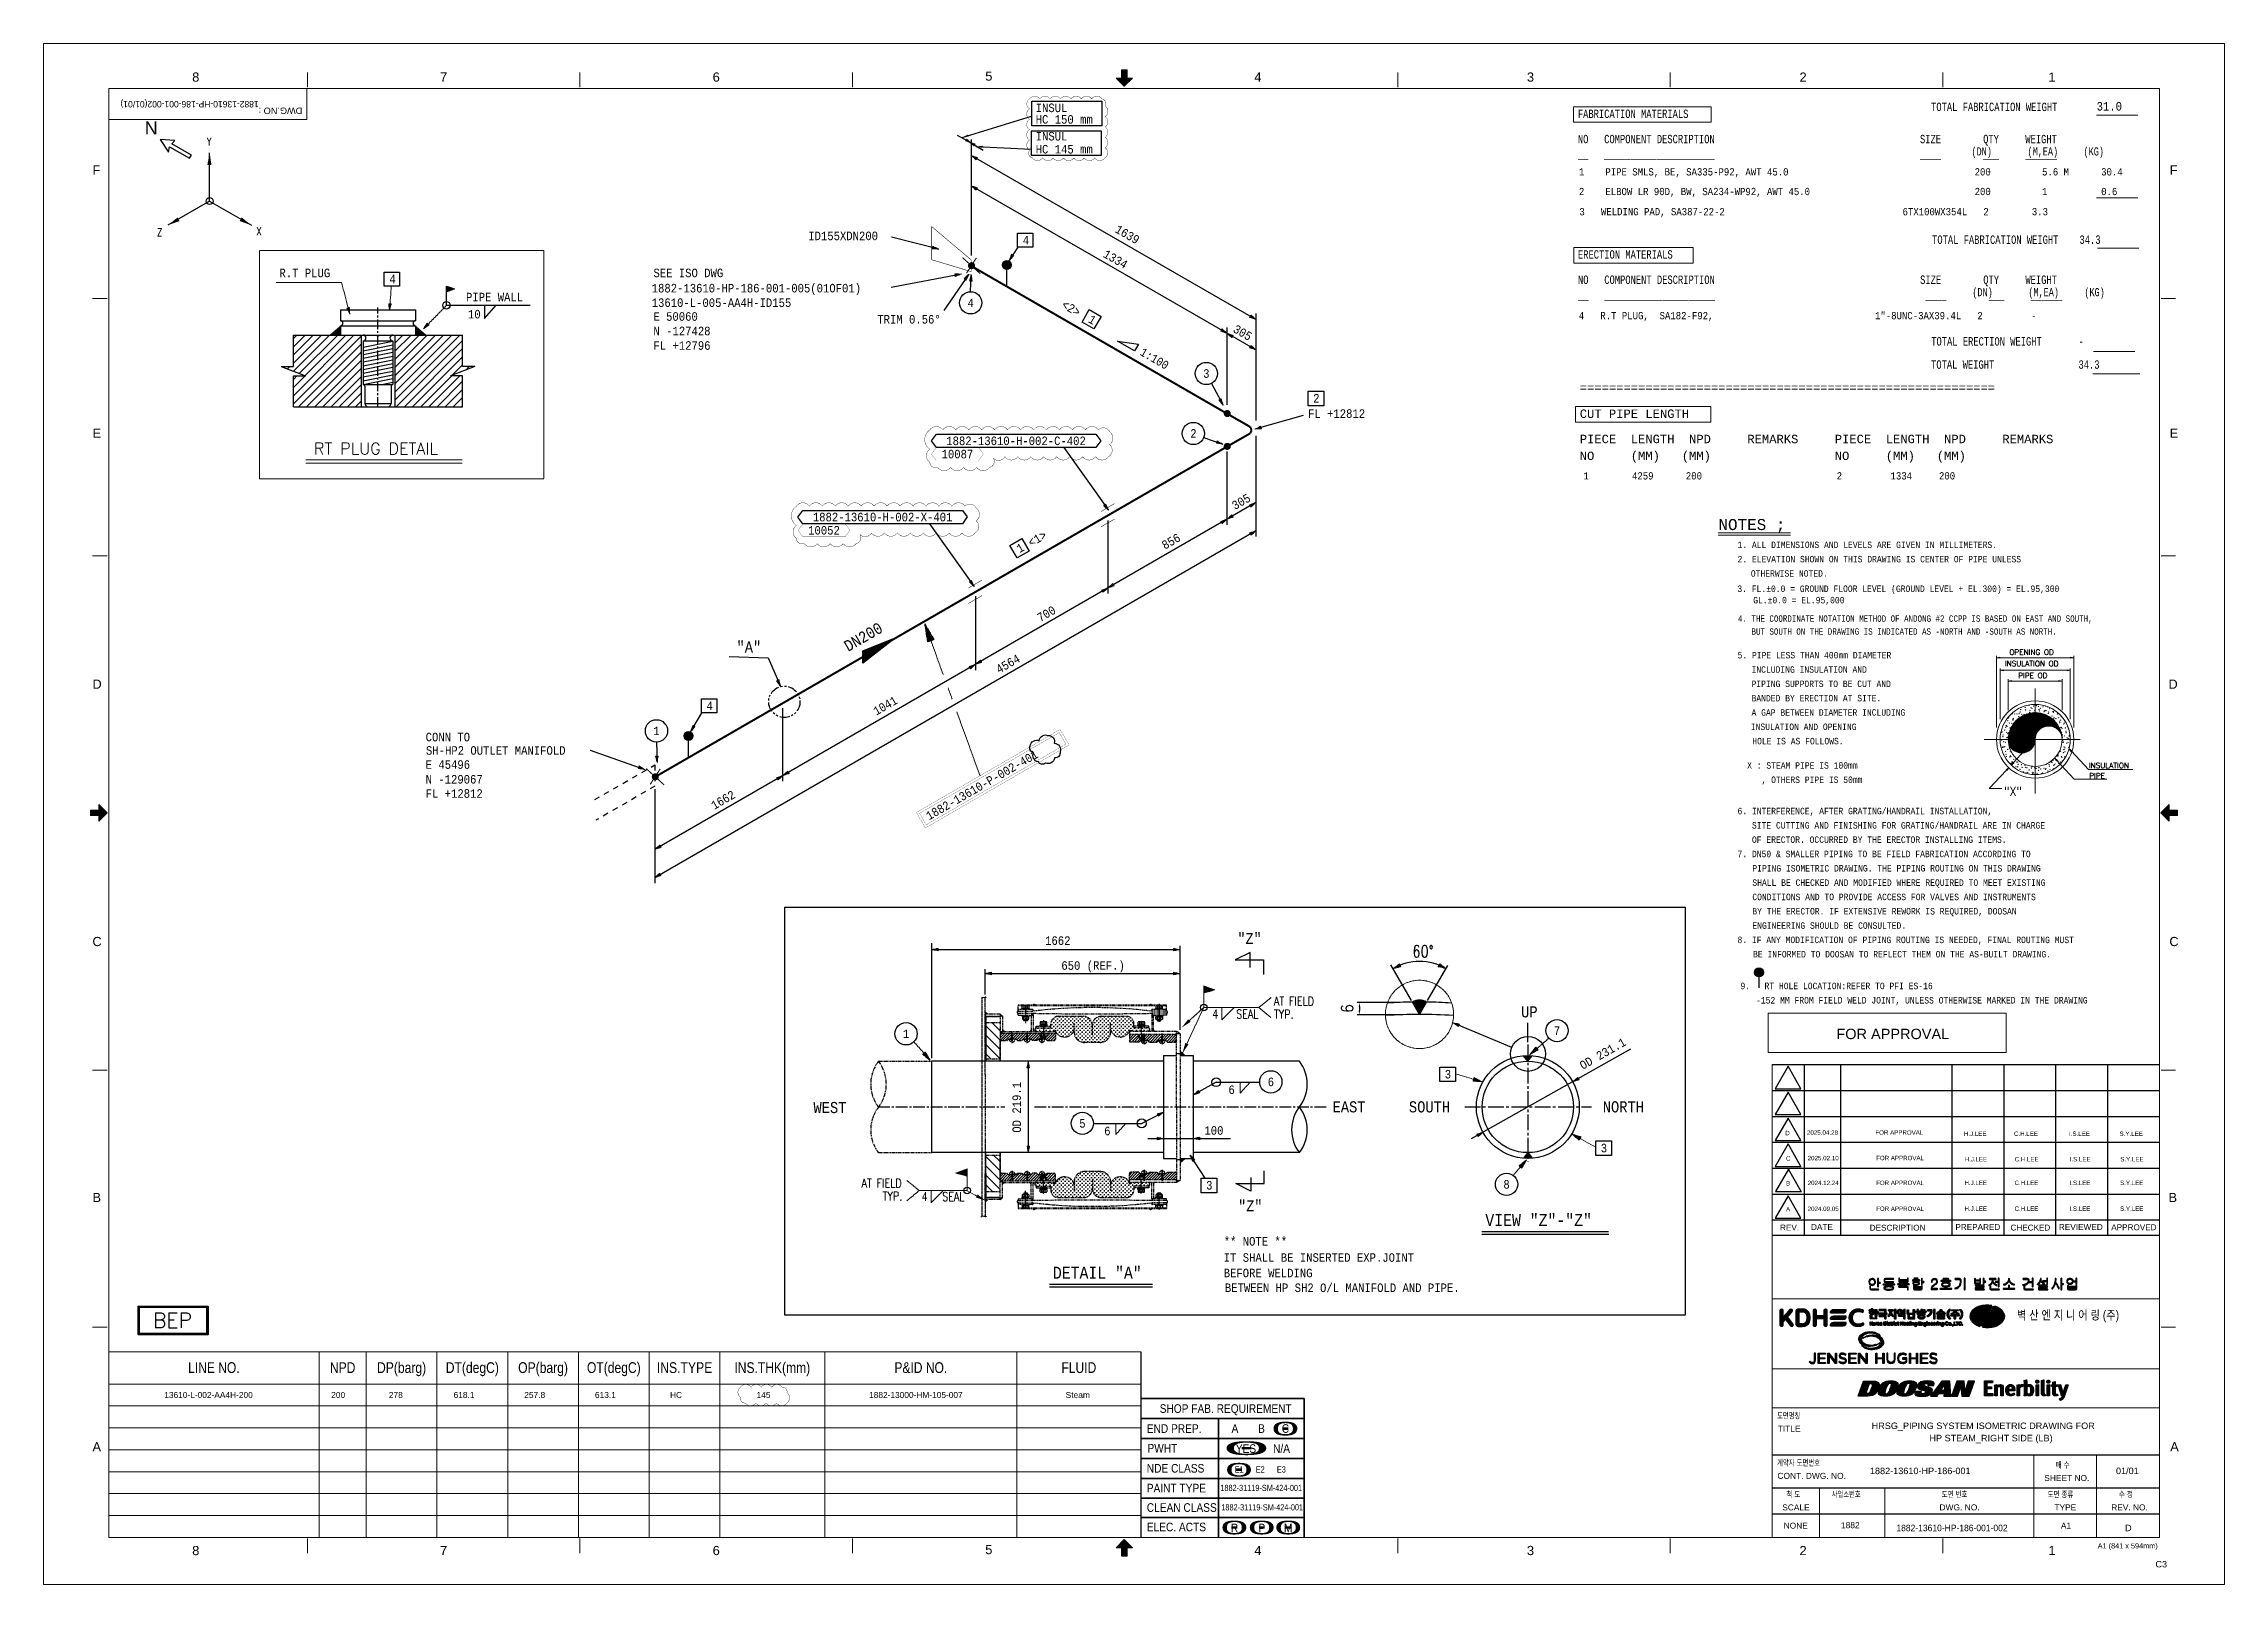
# Model space of a CAD drawing. Header units: inches. Extents: x 1128 to 1969, y -3 to 591.
import ezdxf
from ezdxf.enums import TextEntityAlignment as Align

# ---------------------------------------------------------------- set-up
doc = ezdxf.new("R2010")
doc.units = ezdxf.units.IN
doc.header["$MEASUREMENT"] = 0
for name, pattern in [('CENTER', [2, 1.25, -0.25, 0.25, -0.25]), ('CENTER2', [1.125, 0.75, -0.125, 0.125, -0.125]), ('Dashed', [4.18782, 2.09391, -2.09391]), ('PHANTOM', [2.5, 1.25, -0.25, 0.25, -0.25, 0.25, -0.25]), ('PHANTOM2', [1.25, 0.625, -0.125, 0.125, -0.125, 0.125, -0.125]), ('Solid', [1, 1, 0])]:
    doc.linetypes.add(name, pattern=pattern)
for name, color, linetype in [('1', 7, 'Continuous'), ('13', 7, 'Continuous'), ('2', 2, 'Continuous'), ('3', 7, 'Continuous'), ('4', 7, 'Continuous'), ('6', 6, 'PHANTOM'), ('BG 0 -1', 7, 'Continuous'), ('BG 09.title block', 7, 'Continuous'), ('BG _U+B808_U+C774_U+C5B4 1', 7, 'Continuous'), ('BG BG BG BG BG 2', 7, 'Continuous'), ('BG BG BG BG TITLETEXT', 7, 'Continuous'), ('BG BG BG Default', 7, 'Continuous'), ('BG Default', 7, 'Continuous'), ('BG F-ANNO-LOGO', 7, 'Continuous'), ('BG happy form$0$TITLE-BOX', 7, 'Continuous'), ('BG VPORT', 7, 'Continuous'), ('BG ÇÑ±¹Áö¿ª³\xad¹æ±â¼úÁÖ½ÄÈ¸»ç CI', 7, 'Continuous'), ('Border', 7, 'Continuous'), ('CO', 7, 'Continuous'), ('DIM-LINES', 7, 'Continuous'), ('DIM-TEXT', 7, 'Continuous'), ('FITTINGS', 7, 'Continuous'), ('FRAME', 7, 'Continuous'), ('ISO-TEXT', 7, 'Continuous'), ('MAT-LIST', 7, 'Continuous'), ('NOZZLES', 7, 'Continuous'), ('Rev.4', 6, 'Continuous'), ('WELDS', 7, 'Continuous')]:
    doc.layers.add(name, color=color, linetype=linetype)
for name, color, linetype, lineweight in [('borderText', 2, 'Solid', 13), ('cloudMark', 1, 'Solid', 13), ('dimension', 2, 'Solid', 13), ('fittingDimension', 2, 'Solid', 13), ('materialLabel', 2, 'Solid', 13), ('message', 2, 'Solid', 13), ('spool', 2, 'Solid', 13), ('spoolIsoText', 2, 'Solid', 30), ('weldCyanLabel', 4, 'Solid', 13), ('weldDimension', 2, 'Solid', 13), ('weldLabel', 2, 'Solid', 13)]:
    doc.layers.add(name, color=color, linetype=linetype, lineweight=lineweight)
doc.styles.add('Arial', font='arial.ttf')
doc.styles.add('fixedText', font='MONOTXT8.shx', dxfattribs={"width": 0.85})
doc.styles.add('MONOTXT', font='MONOTXT.shx', dxfattribs={"width": 0.8})
doc.styles.add('ROMAN S', font='romans.shx', dxfattribs={"width": 0.8, "bigfont": 'whgtxt.shx'})
doc.styles.add('ROMANS', font='romans.shx', dxfattribs={"width": 0.8})
doc.styles.get("Standard").update_dxf_attribs({"font": 'arial.ttf'})
doc.styles.add('txt.shx', font='txt.shx')
doc.dimstyles.new('ISO-25', dxfattribs={"dimtxt": 2.5, "dimasz": 2.5, "dimexe": 1.25, "dimexo": 0.625, "dimtad": 1, "dimtxsty": 'Standard', "dimcen": 2.5, "dimclre": 4, "dimadec": 0, "dimazin": 0, "dimtfac": 1, "dimtmove": 0, "dimatfit": 3, "dimfxl": 1, "dimarcsym": 0})
pattern_1 = [(90, (-5192.8644, -5926.2896), (-0.728091, 0.728091), [0.3640455, -1.0921365]), (180, (-5192.6824, -5926.1076), (-0.728091, -0.728091), [0.3640455, -1.0921365])]
pattern_2 = [(225, (-5243.67345, -5102.6486), (0.514838083, -0.514838083), [])]
pattern_3 = [(90, (-5196.7629, -5926.2896), (-0.728091, 0.728091), [0.3640455, -1.0921365]), (180, (-5196.58085, -5926.1076), (-0.728091, -0.728091), [0.3640455, -1.0921365])]
pattern_4 = [(90, (-5191.48935, -5926.2896), (-0.728091, 0.728091), [0.3640455, -1.0921365]), (180, (-5191.3073, -5926.1076), (-0.728091, -0.728091), [0.3640455, -1.0921365])]
pattern_5 = [(90, (-5194.2412, -5926.2896), (-0.728091, 0.728091), [0.3640455, -1.0921365]), (180, (-5194.05916, -5926.1076), (-0.728091, -0.728091), [0.3640455, -1.0921365])]
pattern_6 = [(225, (-5240.3483, -5102.2824), (0.514838083, -0.514838083), [])]
pattern_7 = [(225, (-5240.3483, -5103.183), (0.514838083, -0.514838083), [])]

msp = doc.modelspace()

# ---------------------------------------------------------------- texts
at = {"color": 2, "linetype": 'Continuous', "lineweight": 25, "style": 'txt.shx'}
msp.add_text('BEP', height=5.76, dxfattribs=at).set_placement((1170.6, 96.32))
at = {"layer": '1', "color": 4, "linetype": 'Continuous', "lineweight": 0, "style": 'MONOTXT'}
msp.add_text('NOTES ;', height=4.263, dxfattribs=at).set_placement((1787.22, 405.99), align=Align.MIDDLE_CENTER)
at = {"layer": '2', "style": 'fixedText', "width": 0.85}
for s, p in [('4', (1485.96, 491.45)), ('3', (1576.82, 464.21)), ('2', (1571.84, 441.1)), ('1', (1364.77, 326.44)), ('1', (1461.04, 209.66)), ('7', (1712.06, 210.88)), ('6', (1601.71, 191.12)), ('5', (1529.03, 175.12)), ('8', (1692.6, 151.62))]:
    msp.add_text(s, height=3.3, dxfattribs=at).set_placement(p, align=Align.MIDDLE_CENTER)
at = {"layer": '2', "style": 'ROMANS'}
msp.add_text('RT PLUG DETAIL', height=4.4787, dxfattribs=at).set_placement((1232.68, 433.04))
at = {"layer": '2', "color": 4, "linetype": 'Continuous', "lineweight": 0, "style": 'ROMANS'}
for s, height, p in [('INSULATION OD', 2.0625, (1884.77, 351.34)), ('OPENING OD', 2.062, (1886.51, 355.78)), ('PIPE OD', 2.062, (1889.89, 346.73)), ('INSULATION', 2.062, (1917.17, 312.08)), ('PIPE', 2.062, (1917.31, 308.1))]:
    msp.add_text(s, height=height, dxfattribs=at).set_placement(p)
at = {"layer": '2', "color": 4, "linetype": 'Continuous', "lineweight": 0, "style": 'ROMANS', "width": 0.900007}
msp.add_text('"X"', height=3.437, dxfattribs=at).set_placement((1884.47, 301.45))
at = {"layer": '2', "style": 'Arial'}
for s, height, width, p in [('13610-L-002-AA4H-200', 2.2931, 1.00348, (1174.96, 71.56)), ('200', 2.293, 1.008516, (1239.33, 71.56)), ('278', 2.293, 1.008516, (1261.55, 71.56)), ('618.1 ', 2.293, 1.008516, (1286.53, 71.56)), ('257.8 ', 2.293, 1.008516, (1313.78, 71.56)), ('613.1 ', 2.293, 1.008516, (1341.04, 71.56)), ('HC', 2.293, 0.992063, (1370.03, 71.56)), ('145', 2.293, 1.008516, (1403.37, 71.56)), ('1882-13000-HM-105-007', 2.2931, 1.00296, (1446.78, 71.56)), ('Steam', 2.293, 1.013128, (1522.55, 71.56))]:
    msp.add_text(s, height=height, dxfattribs=dict(at, width=width)).set_placement(p, align=Align.TOP_LEFT)
at = {"layer": '3', "color": 2, "insert": (1660.38, 241.43), "char_height": 4.59, "attachment_point": 5, "style": 'ROMAN S'}
msp.add_mtext('\\A1;60°', dxfattribs=at)
at = {"layer": '3', "color": 2, "insert": (1631.15, 219.4), "char_height": 4.59, "attachment_point": 5, "rotation": 90, "style": 'ROMAN S'}
msp.add_mtext('\\A1;6', dxfattribs=at)
at = {"layer": '4', "color": 2, "style": 'ROMANS', "width": 0.8}
for s, p in [('4', (1579.12, 215.57)), ('SEAL', (1588.33, 215.57)), ('AT FIELD', (1602.9, 220.53)), ('TYP.', (1602.9, 215.53)), ('AT FIELD', (1443.87, 150.38)), ('TYP.', (1451.99, 145.38)), ('4', (1466.99, 145.2)), ('SEAL', (1474.96, 145.19))]:
    msp.add_text(s, height=3.39, dxfattribs=at).set_placement(p)
at = {"layer": 'BG 0 -1', "color": 7, "style": 'Arial'}
for s, height, width, p in [('8', 3.54, 1.008516, (1187.11, 578.51)), ('6', 3.54, 1.008516, (1387.82, 578.51)), ('5', 3.54, 1.008516, (1492.94, 578.85)), ('3', 3.54, 1.008516, (1701.83, 578.51)), ('2', 3.54, 1.008516, (1806.96, 578.51)), ('7', 3.54, 1.008516, (1282.69, 578.51)), ('4', 3.54, 1.008516, (1596.71, 578.51)), ('1', 3.54, 1.008516, (1902.91, 578.49)), ('8', 3.54, 1.008516, (1187.11, 10.43)), ('7', 3.54, 1.008516, (1282.69, 10.45)), ('6', 3.54, 1.008516, (1387.82, 10.45)), ('5', 3.54, 1.008516, (1492.94, 10.78)), ('4', 3.54, 1.008516, (1596.71, 10.45)), ('3', 3.54, 1.008516, (1701.83, 10.45)), ('2', 3.54, 1.008516, (1806.96, 10.45)), ('1', 3.54, 1.008516, (1902.91, 10.45)), ('A1 (841 x 594mm)', 2, 1.007335, (1932.15, 12))]:
    msp.add_text(s, height=height, dxfattribs=dict(at, width=width)).set_placement(p, align=Align.MIDDLE)
at = {"layer": 'BG 0 -1', "color": 4, "style": 'Arial', "width": 1.010263}
msp.add_text('DWG.NO : ', height=2.5, rotation=180, dxfattribs=at).set_placement((1228.18, 565.49), align=Align.MIDDLE_LEFT)
at = {"layer": 'BG 0 -1', "color": 7, "style": 'Arial'}
for s, height, width, p in [('F', 3.54, 0.993934, (1147.27, 540.89)), ('F', 3.54, 0.993934, (1948.37, 540.89)), ('E', 3.54, 1.004063, (1147.27, 439.42)), ('E', 3.54, 1.004063, (1948.34, 439.42)), ('D', 3.54, 0.992063, (1147.27, 342.68)), ('D', 3.54, 0.992063, (1947.87, 342.68)), ('C', 3.54, 0.992063, (1147.27, 243.46)), ('C', 3.54, 0.992063, (1948.22, 243.46)), ('B ', 3.537, 1.005373, (1147.27, 144.78)), ('B ', 3.537, 1.005373, (1947.87, 144.78)), ('벽 산 엔 지 니 어 링 (주)', 3.5574, 0.808848, (1889.45, 99.47)), ('A', 3.54, 1.004063, (1147.27, 48.68)), ('A', 3.54, 1.004063, (1948.53, 48.68))]:
    msp.add_text(s, height=height, dxfattribs=dict(at, width=width)).set_placement(p)
at = {"layer": 'BG 09.title block', "color": 7, "style": 'Arial'}
for s, width, p in [('REV.', 1.000881, (1801.75, 134.95)), ('DATE', 1.004333, (1814.23, 135.17)), ('DESCRIPTION', 1.000365, (1843.41, 134.9)), ('PREPARED', 0.999338, (1874.36, 135.17)), ('CHECKED', 0.996974, (1894.62, 134.94)), ('REVIEWED', 1.010172, (1914.06, 135.17)), ('APPROVED', 1.000499, (1934.54, 135.07))]:
    msp.add_text(s, height=2.25, dxfattribs=dict(at, width=width)).set_placement(p, align=Align.MIDDLE)
at = {"layer": 'BG BG BG BG TITLETEXT', "color": 4, "style": 'Arial'}
for s, height, width, p in [('LINE NO.', 4.146, 0.800705, (1194.09, 80.96)), ('NPD', 4.146, 0.80406, (1243.75, 80.96)), ('DP(barg)', 4.146, 0.806291, (1266.48, 80.96)), ('DT(degC)', 4.146, 0.805416, (1293.76, 80.96)), ('OP(barg)', 4.146, 0.806696, (1321.04, 80.96)), ('OT(degC)', 4.146, 0.805802, (1348.33, 80.96)), ('INS.TYPE', 4.146, 0.809963, (1375.61, 80.96)), ('INS.THK(mm)', 4.1456, 0.803775, (1409.44, 80.96)), ('P&ID NO.', 4.146, 0.801737, (1466.72, 80.96)), ('FLUID', 4.146, 0.803157, (1527.66, 80.96)), ('A       B      C', 3.3327, 0.840889, (1597.65, 57.47)), ('YES      N/A', 3.3327, 0.840889, (1598.64, 49.75)), ('E1      E2      E3', 2.4, 0.840889, (1597.61, 41.71)), ('1882-31119-SM-424-001', 2.4, 0.840889, (1597.99, 34.57)), ('1882-31119-SM-424-001', 2.4, 0.840889, (1598.37, 27.1)), ('R', 3.33, 0.840889, (1587.69, 19.12)), ('P', 3.33, 0.840889, (1598.22, 19.12)), ('M', 3.33, 0.840889, (1608.4, 19.12))]:
    msp.add_text(s, height=height, dxfattribs=dict(at, width=width)).set_placement(p, align=Align.MIDDLE_CENTER)
at = {"layer": 'BG BG BG BG TITLETEXT', "color": 4, "style": 'Arial', "width": 0.840889}
for s, height, p in [('END PREP.', 3.333, (1553.86, 57.47)), ('SHOP FAB. REQUIREMENT', 3.3327, (1558.84, 65.17)), ('PWHT', 3.333, (1554.11, 49.89)), ('PWHT', 3.333, (1554.11, 49.89)), ('NDE CLASS', 3.333, (1553.86, 42.14)), ('PAINT TYPE', 3.333, (1553.86, 34.49)), ('CLEAN CLASS', 3.3327, (1553.86, 27.02)), ('ELEC. ACTS', 3.333, (1553.86, 19.52))]:
    msp.add_text(s, height=height, dxfattribs=at).set_placement(p, align=Align.MIDDLE_LEFT)
at = {"layer": 'BG VPORT', "color": 7, "style": 'Arial'}
for s, width, p in [('도면명칭', 0.752508, (1796.94, 61.3)), ('TITLE', 1.012319, (1797.15, 56.28)), ('계약자 도면번호', 0.761293, (1796.92, 43.14)), ('매 수', 0.780824, (1904.32, 42.31)), ('CONT. DWG. NO.', 1.006777, (1797.07, 38.08)), (' SHEET NO.', 1.00288, (1899.09, 37.25)), ('SCALE', 1.002175, (1798.92, 25.91)), ('척 도', 0.780824, (1800.48, 30.96)), ('사업소번호', 0.752508, (1818, 30.97)), ('DWG. NO.', 1.010364, (1859.55, 25.91)), ('도면 번호', 0.767495, (1860.41, 30.97)), ('도면 종류', 0.767495, (1901.26, 30.93)), ('TYPE', 1.001693, (1903.9, 25.91)), (' REV. NO.', 1.000881, (1924.9, 25.91)), ('수 정', 0.780824, (1928.74, 30.96)), ('NONE', 0.997208, (1799.49, 18.89)), ('1882', 1.008516, (1821.57, 19.06)), ('A1', 1.006087, (1906.38, 18.88))]:
    msp.add_text(s, height=2.3, dxfattribs=dict(at, width=width)).set_placement(p)
at = {"layer": 'Border', "color": 2, "linetype": 'Continuous', "style": 'ROMANS', "width": 0.8}
for s, p in [('Y', (1191.35, 552.07)), ('Y', (1191.35, 552.07)), ('Z', (1172.15, 517.16)), ('Z', (1172.15, 517.16)), ('X', (1210.45, 517.61)), ('X', (1210.45, 517.61))]:
    msp.add_text(s, height=2.97, dxfattribs=at).set_placement(p)
at = {"layer": 'borderText', "style": 'fixedText', "width": 0.7225}
for s, height, p in [('FABRICATION MATERIALS', 3.2463, (1720.1, 562.72)), ('TOTAL FABRICATION WEIGHT', 3.2463, (1856.32, 565.39)), ('NO   COMPONENT DESCRIPTION                                       SIZE        QTY     WEIGHT  ', 3.2463, (1720.1, 552.98)), ('__   _____________________                                       ____        ___     ______  ', 3.2463, (1720.1, 547.17)), (' (DN)       (M,EA)     (KG)  ', 3.1409, (1869.95, 548.27)), ('TOTAL FABRICATION WEIGHT    34.3', 3.2463, (1856.71, 514.19)), ('ERECTION MATERIALS', 3.2463, (1720.14, 508.49)), ('NO   COMPONENT DESCRIPTION                                       SIZE        QTY     WEIGHT  ', 3.2463, (1720.14, 498.75)), (' (DN)       (M,EA)     (KG)  ', 3.1409, (1870.27, 494.01)), ('__   _____________________                                        ____        ___     ______  ', 3.2463, (1720.14, 492.72)), ('TOTAL ERECTION WEIGHT       -', 3.2463, (1856.38, 474.98)), ('TOTAL WEIGHT                34.3', 3.2463, (1856.32, 466.04))]:
    msp.add_text(s, height=height, dxfattribs=at).set_placement(p)
at = {"layer": 'borderText', "style": 'fixedText'}
for s, p in [('=========================================================', (1720.84, 457.15)), ('CUT PIPE LENGTH', (1720.84, 447.09)), ('PIECE  LENGTH  NPD     REMARKS     PIECE  LENGTH  NPD     REMARKS     ', (1720.84, 437.35)), ('NO     (MM)   (MM)                 NO     (MM)   (MM)                  ', (1720.84, 430.85))]:
    msp.add_text(s, height=3.2463, dxfattribs=at).set_placement(p)
at = {"layer": 'DIM-TEXT', "color": 2, "style": 'MONOTXT', "width": 0.8566}
msp.add_text('31.0', height=3.3, dxfattribs=at).set_placement((1920.16, 565.59))
for s, rotation, p in [('1639', -30, (1541.32, 518.85)), ('1334', 330, (1536.74, 509.31)), ('305', 330, (1586.82, 480.39)), ('305', 30, (1587.88, 411.56)), ('856', 30, (1560.86, 396.25)), ('700', 30, (1512.79, 368.34)), ('4564', 30, (1496.89, 348.43)), ('1041', 30, (1449.57, 332.28)), ('1662', 30, (1387.05, 295.95))]:
    msp.add_text(s, height=3.3, rotation=rotation, dxfattribs=at).set_placement(p)
at = {"layer": 'fittingDimension', "style": 'fixedText', "width": 0.85}
msp.add_text('1:100', height=3.2, rotation=329.83757, dxfattribs=at).set_placement((1556.04, 468.59), align=Align.CENTER)
at = {"layer": 'FRAME', "color": 2, "style": 'Arial', "width": 0.94}
msp.add_text('1882-13610-HP-186-001-002(01/01)', height=2.5, rotation=180, dxfattribs=at).set_placement((1211.36, 569.29))
at = {"layer": 'FRAME', "color": 2}
for s, height, style, width, p in [('N', 5, 'Arial', 0.992063, (1167.43, 556.39)), ('3. FL.±0.0 = GROUND FLOOR LEVEL (GROUND LEVEL + EL.300) = EL.95,300', 2.5, 'MONOTXT', 0.8566, (1781.6, 379.99)), (' GL.±0.0 = EL.95,000', 2.5, 'MONOTXT', 0.8566, (1785.87, 375.59)), ('FOR APPROVAL', 4, 'Arial', 1.000881, (1819.8, 207.6)), ('D', 1.7, 'Arial', 1.004063, (1800.1, 170.55)), ('2025.04.28', 1.7, 'Arial', 1.008516, (1808.44, 170.72)), ('FOR APPROVAL', 1.7, 'Arial', 1.000881, (1834.84, 170.74)), ('H.J.LEE', 1.7, 'Arial', 0.994425, (1869.01, 170.28)), ('C.H.LEE', 1.7, 'Arial', 0.994425, (1888.31, 170.28)), ('I.S.LEE', 1.7, 'Arial', 0.999741, (1909.51, 170.28)), ('S.Y.LEE', 1.7, 'Arial', 1.001253, (1929.01, 170.28)), ('C', 1.7, 'Arial', 1.004063, (1800.37, 160.73)), ('2025.02.10', 1.7, 'Arial', 1.008516, (1808.71, 160.89)), ('FOR APPROVAL', 1.7, 'Arial', 1.000881, (1835.11, 160.92)), ('H.J.LEE', 1.7, 'Arial', 0.994425, (1869.28, 160.46)), ('C.H.LEE', 1.7, 'Arial', 0.994425, (1888.58, 160.46)), ('I.S.LEE', 1.7, 'Arial', 0.999741, (1909.78, 160.46)), ('S.Y.LEE', 1.7, 'Arial', 1.001253, (1929.28, 160.46)), ('B', 1.7, 'Arial', 1.004063, (1800.37, 151.16)), ('2024.12.24', 1.7, 'Arial', 1.008516, (1808.71, 151.32)), ('FOR APPROVAL', 1.7, 'Arial', 1.000881, (1835.11, 151.35)), ('H.J.LEE', 1.7, 'Arial', 0.994425, (1869.21, 151.36)), ('C.H.LEE', 1.7, 'Arial', 0.994425, (1888.51, 151.36)), ('I.S.LEE', 1.7, 'Arial', 0.999741, (1909.71, 151.36)), ('S.Y.LEE', 1.7, 'Arial', 1.001253, (1929.21, 151.36)), ('2024.09.05', 1.7, 'Arial', 1.008516, (1808.71, 141.34)), ('FOR APPROVAL', 1.7, 'Arial', 1.000881, (1835.11, 141.37)), ('H.J.LEE', 1.7, 'Arial', 0.994425, (1869.21, 141.38)), ('C.H.LEE', 1.7, 'Arial', 0.994425, (1888.51, 141.38)), ('I.S.LEE', 1.7, 'Arial', 0.999741, (1909.71, 141.38)), ('S.Y.LEE', 1.7, 'Arial', 1.001253, (1929.21, 141.38)), ('A', 1.7, 'Arial', 1.004063, (1800.37, 141.18)), ('HRSG_PIPING SYSTEM ISOMETRIC DRAWING FOR', 2.5, 'Arial', 1.003287, (1833.41, 57.28)), (' HP STEAM_RIGHT SIDE (LB) ', 2.5, 'Arial', 1.003287, (1854.72, 52.55)), ('1882-13610-HP-186-001', 2.5, 'Arial', 1.004634, (1832.73, 39.89)), ('01/01', 2.5, 'Arial', 1.002578, (1927.63, 39.89)), ('1882-13610-HP-186-001-002', 2.5, 'Arial', 0.94, (1842.94, 17.89)), ('D', 2.5, 'Arial', 1.004063, (1931.13, 17.89)), ('C3', 2.5, 'Arial', 1.004063, (1942.85, 3.93))]:
    msp.add_text(s, height=height, dxfattribs=dict(at, style=style, width=width)).set_placement(p)
at = {"layer": 'FRAME', "color": 2, "style": 'MONOTXT', "width": 0.8566}
for s, p in [('1. ALL DIMENSIONS AND LEVELS ARE GIVEN IN MILLIMETERS.', (1781.67, 398.17)), ('2. ELEVATION SHOWN ON THIS DRAWING IS CENTER OF PIPE UNLESS', (1781.67, 392.65)), ('    OTHERWISE NOTED.', (1779.4, 387.13)), ('5. PIPE LESS THAN 400mm DIAMETER', (1781.67, 355.62)), ('  PIPING SUPPORTS TO BE CUT AND ', (1783.37, 344.58)), ('  INCLUDING INSULATION AND', (1783.37, 350.1)), ('  BANDED BY ERECTION AT SITE.', (1783.37, 339.06)), ('  A GAP BETWEEN DIAMETER INCLUDING', (1783.37, 333.54)), ('  INSULATION AND OPENING', (1783.09, 328.02)), ('  HOLE IS AS FOLLOWS.', (1783.66, 322.5)), ('  X : STEAM PIPE IS 100mm', (1781.67, 313.12)), ('     , OTHERS PIPE IS 50mm', (1781.67, 307.6)), ('6. INTERFERENCE, AFTER GRATING/HANDRAIL INSTALLATION, ', (1781.67, 295.54)), ('   SITE CUTTING AND FINISHING FOR GRATING/HANDRAIL ARE IN CHARGE', (1781.67, 290.02)), ('7. DN50 & SMALLER PIPING TO BE FIELD FABRICATION ACCORDING TO ', (1781.67, 278.98)), ('   OF ERECTOR. OCCURRED BY THE ERECTOR INSTALLING ITEMS.', (1781.67, 284.5)), ('    SHALL BE CHECKED AND MODIFIED WHERE REQUIRED TO MEET EXISTING ', (1779.97, 267.94)), ('    PIPING ISOMETRIC DRAWING. THE PIPING ROUTING ON THIS DRAWING', (1779.97, 273.46)), ('    CONDITIONS AND TO PROVIDE ACCESS FOR VALVES AND INSTRUMENTS ', (1779.97, 262.42)), ('    BY THE ERECTOR. IF EXTENSIVE REWORK IS REQUIRED, DOOSAN', (1779.97, 256.9)), ('    ENGINEERING SHOULD BE CONSULTED.', (1779.97, 251.38)), ('8. IF ANY MODIFICATION OF PIPING ROUTING IS NEEDED, FINAL ROUTING MUST ', (1781.67, 245.86)), ('    BE INFORMED TO DOOSAN TO REFLECT THEM ON THE AS-BUILT DRAWING.', (1780.25, 240.34)), ('9.   RT HOLE LOCATION:REFER TO PFI ES-16 ', (1782.82, 228.1)), ('    -152 MM FROM FIELD WELD JOINT, UNLESS OTHERWISE MARKED IN THE DRAWING ', (1781.4, 222.58))]:
    msp.add_text(s, height=2.5, dxfattribs=at).set_placement(p, align=Align.MIDDLE_LEFT)
at = {"layer": 'FRAME', "color": 2, "char_height": 2.5, "width": 378.0263, "attachment_point": 1, "style": 'MONOTXT'}
for s, insert in [('4. THE COORDINATE NOTATION METHOD OF ANDONG #2 CCPP IS BASED ON EAST AND SOUTH, ', (1781.86, 370.99)), ('   BUT SOUTH ON THE DRAWING IS INDICATED AS -NORTH AND -SOUTH AS NORTH.', (1781.86, 366))]:
    msp.add_mtext(s, dxfattribs=dict(at, insert=insert))
at = {"layer": 'ISO-TEXT', "color": 2, "style": 'MONOTXT', "width": 0.8566}
for s, height, p in [('HC 150 mm', 3.3, (1511.01, 560.54)), ('INSUL', 3.3, (1511.01, 564.99)), ('INSUL', 3.3, (1511.01, 554.05)), ('HC 145 mm', 3.3, (1511.01, 549.04)), ('ID155XDN200', 3.3, (1423.3, 515.62)), ('4', 3.3, (1506.01, 513.96)), ('R.T PLUG ', 3.3, (1219.37, 501.34)), ('SEE ISO DWG', 3.3, (1363.6, 501.35)), ('4', 3.3, (1261.78, 499)), ('1882-13610-HP-186-001-005(01OF01)', 3.3, (1362.93, 495.47)), ('PIPE WALL', 3.3, (1291.32, 492.03)), ('13610-L-005-AA4H-ID155', 3.3, (1362.93, 489.87)), ('E 50060', 3.3, (1363.6, 484.55)), ('N -127428', 3.3, (1363.6, 478.95)), ('TRIM 0.56%%D', 3.3, (1449.93, 483.46)), ('FL +12796', 3.3, (1363.6, 473.35)), ('2', 3.3, (1618.02, 453.01)), ('FL +12812', 3.3, (1616.04, 447.12)), ('4', 3.3, (1384.07, 334.46)), ('CONN TO', 3.3, (1275.76, 322.41)), ('SH-HP2 OUTLET MANIFOLD', 3.3, (1275.88, 317.24)), ('E 45496', 3.3, (1275.76, 311.81)), ('N -129067', 3.3, (1275.76, 306.12)), ('FL +12812', 3.3, (1275.76, 300.65)), ('1662', 3.3, (1514.65, 243.93)), ('650 (REF.)', 3.3, (1520.91, 234.33)), ('UP', 4.29, (1698.23, 215.98)), ('3', 3.3, (1668.77, 192.43)), ('6', 3.3, (1585.36, 186.44)), ('WEST', 4.29, (1425.31, 179.09)), ('EAST', 4.29, (1625.51, 179.35)), ('SOUTH', 4.29, (1654.94, 179.35)), ('NORTH', 4.29, (1729.7, 179.35)), ('6', 3.3, (1537.44, 170.54)), ('100', 3.3, (1576.08, 170.74)), ('3', 3.3, (1728.93, 163.95)), ('3', 3.3, (1576.74, 149.62)), ('VIEW "Z"-"Z"', 4.62, (1684.42, 135.54)), ('** NOTE **', 3.3, (1583.52, 128.01)), ('DETAIL "A"', 4.62, (1517.65, 115.23)), ('BEFORE WELDING ', 3.3, (1583.52, 115.79)), ('IT SHALL BE INSERTED EXP.JOINT ', 3.3, (1583.52, 121.75)), ('BETWEEN HP SH2 O/L MANIFOLD AND PIPE.', 3.3, (1583.98, 110.09))]:
    msp.add_text(s, height=height, dxfattribs=at).set_placement(p)
msp.add_text('10', height=3.3, dxfattribs=at).set_placement((1294.53, 487.1), align=Align.MIDDLE)
for s, height, rotation, p in [('<2>', 3.3, 330, (1520.71, 489.77)), ('1', 3.3, 330, (1530.96, 484.16)), ('1', 3.3, 30, (1504.8, 394.93)), ('<1>', 3.3, 30, (1509.3, 397.3)), ('DN200', 4.29, 30, (1438.71, 356.85)), ('1882-13610-P-002-401', 3.3, 30, (1469.91, 291.92)), ('OD 231.1', 3.3, 29.75881, (1722.01, 195.73)), ('OD 219.1', 3.3, 90, (1505.35, 171.53))]:
    msp.add_text(s, height=height, rotation=rotation, dxfattribs=at).set_placement(p)
for s, p in [('1882-13610-H-002-C-402', (1503.44, 438.26)), ('10087', (1480.83, 433.16)), ('10052', (1429.38, 403.77)), ('1882-13610-H-002-X-401', (1451.99, 408.87))]:
    msp.add_text(s, height=3.3, dxfattribs=at).set_placement(p, align=Align.MIDDLE_CENTER)
at = {"layer": 'ISO-TEXT', "color": 3, "style": 'MONOTXT', "width": 0.8566}
msp.add_text('"A"', height=4.29, dxfattribs=at).set_placement((1395.64, 356.61))
at = {"layer": 'MAT-LIST', "color": 2, "style": 'MONOTXT', "width": 0.8571}
for s, p in [('1', (1720.51, 540.56)), ('PIPE SMLS, BE, SA335-P92, AWT 45.0', (1730.71, 540.56)), ('200', (1873.11, 540.56)), ('5.6 M', (1899.11, 540.56)), ('30.4', (1921.91, 540.56)), ('2', (1720.51, 532.98)), ('ELBOW LR 90D, BW, SA234-WP92, AWT 45.0', (1730.71, 532.98)), ('200', (1873.11, 532.98)), ('1', (1899.11, 532.98)), ('0.6', (1921.91, 532.98)), ('3   WELDING PAD, SA387-22-2                                 6TX100WX354L   2        3.3 ', (1720.69, 525.21)), ('  4   R.T PLUG,  SA182-F92,                              1"-8UNC-3AX39.4L   2         -', (1716.3, 485.13)), ('1        4259      200                         2         1334     200', (1722.28, 423.36))]:
    msp.add_text(s, height=2.8, dxfattribs=at).set_placement(p)
at = {"layer": 'message', "style": 'fixedText', "width": 0.85}
for p in [(1588.83, 244.27), (1589.1, 141.18)]:
    msp.add_text('"Z"', height=4.228, dxfattribs=at).set_placement(p)
at = {"layer": 'spoolIsoText', "style": 'fixedText'}
for width, p in [(2.55, (1607.33, 57.42)), (4.25, (1592.31, 49.89)), (2.55, (1589.43, 41.57)), (2.55, (1587.64, 19.29)), (2.55, (1598.19, 19.29)), (2.55, (1608.43, 19.29))]:
    msp.add_text('0', height=5.23, dxfattribs=dict(at, width=width)).set_placement(p, align=Align.MIDDLE_CENTER)

# ---------------------------------------------------------------- blocks, each defined once
blk = doc.blocks.new('block33')
at = {"layer": 'NOZZLES', "const_width": 0.8}
for points in [[(5.1, -2.9), (0, 0)], [(0, -8.8), (5.1, -5.9)]]:
    blk.add_lwpolyline(points, dxfattribs=at)
at = {"layer": 'NOZZLES', "linetype": 'ByBlock', "const_width": 0.8}
for points in [[(5.347, -3.073), (5.1, -2.9)], [(5.1, -5.9), (5.347, -5.727)], [(5.561, -3.286), (5.347, -3.073)], [(5.347, -5.727), (5.561, -5.514)], [(5.734, -3.534), (5.561, -3.286)], [(5.561, -5.514), (5.734, -5.266)], [(5.862, -3.807), (5.734, -3.534)], [(5.734, -5.266), (5.862, -4.993)], [(5.94, -4.099), (5.862, -3.807)], [(5.862, -4.993), (5.94, -4.701)], [(5.966, -4.4), (5.94, -4.099)], [(5.94, -4.701), (5.966, -4.4)]]:
    blk.add_lwpolyline(points, dxfattribs=at)
at = {"flags": 1}
for tag in ['Tag', 'UCI', 'Pipe Ref', 'Description', 'Key']:
    blk.add_attdef(tag, (0, 0), '', height=1, dxfattribs=at)
blk = doc.blocks.new('block35')
at = {"layer": 'FITTINGS', "color": 2, "linetype": 'ByBlock', "const_width": 0.2}
for points in [[(-5.2, -3.1), (0, 0)], [(0, -6), (-5.2, -9)]]:
    blk.add_lwpolyline(points, dxfattribs=at)
at = {"flags": 1}
for tag in ['Tag', 'Pipe Ref', 'Description', 'UCI', 'Key']:
    blk.add_attdef(tag, (0, 0), '', height=1, dxfattribs=at)
blk = doc.blocks.new('block36')
at = {"layer": 'FITTINGS', "color": 2, "linetype": 'ByBlock', "const_width": 0.2}
for points in [[(-5.2, -3.1), (0, 0)], [(0, -6), (-5.2, -9)]]:
    blk.add_lwpolyline(points, dxfattribs=at)
at = {"flags": 1}
for tag in ['Tag', 'Pipe Ref', 'Description', 'UCI', 'Key']:
    blk.add_attdef(tag, (0, 0), '', height=1, dxfattribs=at)
blk = doc.blocks.new('block48')
at = {"layer": 'FITTINGS', "color": 2, "linetype": 'ByBlock', "const_width": 0.4}
for points in [[(-9.5, -5.4), (0, 2)], [(-9.5, -5.4), (0, 0)], [(-8.6, -4.9), (0, 1.7)], [(-7.6, -4.3), (0, 1.5)], [(-6.7, -3.7), (0, 1.2)], [(-5.8, -3.3), (0, 1)], [(-4.9, -2.7), (0, 0.8)], [(-4, -2.2), (0, 0.5)], [(-3.1, -1.7), (0, 0.3)], [(0, -0.1), (-3.1, -1.7)], [(0, 2), (0, 0)], [(0, 1.7), (0, -1.6)], [(0, 1.5), (0, -1.5)], [(0, 1.2), (0, -1.3)], [(0, 1), (0, -1)], [(0, 0.8), (0, -0.8)], [(0, 0.5), (0, -0.6)], [(0, 0.3), (0, -0.3)], [(0, 0), (0, -0.1)], [(0, -1.6), (-9.5, -5.4)], [(0, -1.5), (-8.6, -4.9)], [(0, -1.3), (-7.6, -4.3)], [(0, -1), (-6.7, -3.7)], [(0, -0.8), (-5.8, -3.3)], [(0, -0.6), (-4.9, -2.7)], [(0, -0.3), (-4, -2.2)]]:
    blk.add_lwpolyline(points, dxfattribs=at)
at = {"flags": 1}
for tag in ['Pipe Ref', 'Description']:
    blk.add_attdef(tag, (0, 0), '', height=1, dxfattribs=at)

# ---------------------------------------------------------------- hatches: boundary and pattern name
at = {"linetype": 'Continuous'}
for points in [[(1499.87, 507.77), (1500.02, 507.76), (1500.17, 507.74), (1500.31, 507.71), (1500.45, 507.67), (1500.59, 507.61), (1500.72, 507.54), (1500.84, 507.46), (1500.96, 507.37), (1501.07, 507.27), (1501.17, 507.16), (1501.26, 507.05), (1501.34, 506.92), (1501.41, 506.79), (1501.46, 506.65), (1501.51, 506.51), (1501.54, 506.37), (1501.56, 506.22), (1501.57, 506.07), (1501.56, 505.92), (1501.54, 505.78), (1501.51, 505.63), (1501.46, 505.49), (1501.41, 505.36), (1501.34, 505.22), (1501.26, 505.1), (1501.17, 504.98), (1501.07, 504.87), (1500.96, 504.77), (1500.84, 504.68), (1500.72, 504.6), (1500.59, 504.54), (1500.45, 504.48), (1500.31, 504.43), (1500.17, 504.4), (1500.02, 504.38), (1499.87, 504.38), (1499.72, 504.38), (1499.58, 504.4), (1499.43, 504.43), (1499.29, 504.48), (1499.16, 504.54), (1499.02, 504.6), (1498.9, 504.68), (1498.78, 504.77), (1498.67, 504.87), (1498.57, 504.98), (1498.48, 505.1), (1498.4, 505.22), (1498.33, 505.36), (1498.28, 505.49), (1498.23, 505.63), (1498.2, 505.78), (1498.18, 505.92), (1498.18, 506.07), (1498.18, 506.22), (1498.2, 506.37), (1498.23, 506.51), (1498.28, 506.65), (1498.33, 506.79), (1498.4, 506.92), (1498.48, 507.05), (1498.57, 507.16), (1498.67, 507.27), (1498.78, 507.37), (1498.9, 507.46), (1499.02, 507.54), (1499.16, 507.61), (1499.29, 507.67), (1499.43, 507.71), (1499.58, 507.74), (1499.72, 507.76)], [(1377.15, 326.16), (1377.3, 326.16), (1377.44, 326.14), (1377.59, 326.11), (1377.73, 326.06), (1377.86, 326), (1378, 325.94), (1378.12, 325.86), (1378.24, 325.77), (1378.35, 325.67), (1378.45, 325.56), (1378.54, 325.44), (1378.62, 325.32), (1378.68, 325.18), (1378.74, 325.05), (1378.79, 324.91), (1378.82, 324.76), (1378.84, 324.62), (1378.84, 324.47), (1378.84, 324.32), (1378.82, 324.17), (1378.79, 324.03), (1378.74, 323.89), (1378.68, 323.75), (1378.62, 323.62), (1378.54, 323.5), (1378.45, 323.38), (1378.35, 323.27), (1378.24, 323.17), (1378.12, 323.08), (1378, 323), (1377.86, 322.93), (1377.73, 322.87), (1377.59, 322.83), (1377.44, 322.8), (1377.3, 322.78), (1377.15, 322.77), (1377, 322.78), (1376.85, 322.8), (1376.71, 322.83), (1376.57, 322.87), (1376.43, 322.93), (1376.3, 323), (1376.17, 323.08), (1376.06, 323.17), (1375.95, 323.27), (1375.85, 323.38), (1375.76, 323.5), (1375.68, 323.62), (1375.61, 323.75), (1375.55, 323.89), (1375.51, 324.03), (1375.48, 324.17), (1375.46, 324.32), (1375.45, 324.47), (1375.46, 324.62), (1375.48, 324.76), (1375.51, 324.91), (1375.55, 325.05), (1375.61, 325.18), (1375.68, 325.32), (1375.76, 325.44), (1375.85, 325.56), (1375.95, 325.67), (1376.06, 325.77), (1376.17, 325.86), (1376.3, 325.94), (1376.43, 326), (1376.57, 326.06), (1376.71, 326.11), (1376.85, 326.14), (1377, 326.16)], [(1789.97, 235.02), (1790.12, 235.02), (1790.26, 235), (1790.41, 234.97), (1790.55, 234.92), (1790.68, 234.86), (1790.82, 234.8), (1790.94, 234.72), (1791.06, 234.63), (1791.17, 234.53), (1791.27, 234.42), (1791.36, 234.3), (1791.44, 234.18), (1791.5, 234.04), (1791.56, 233.91), (1791.61, 233.77), (1791.64, 233.62), (1791.66, 233.48), (1791.66, 233.33), (1791.66, 233.18), (1791.64, 233.03), (1791.61, 232.89), (1791.56, 232.75), (1791.5, 232.61), (1791.44, 232.48), (1791.36, 232.36), (1791.27, 232.24), (1791.17, 232.13), (1791.06, 232.03), (1790.94, 231.94), (1790.82, 231.86), (1790.68, 231.79), (1790.55, 231.73), (1790.41, 231.69), (1790.26, 231.66), (1790.12, 231.64), (1789.97, 231.63), (1789.82, 231.64), (1789.67, 231.66), (1789.53, 231.69), (1789.39, 231.73), (1789.25, 231.79), (1789.12, 231.86), (1789, 231.94), (1788.88, 232.03), (1788.77, 232.13), (1788.67, 232.24), (1788.58, 232.36), (1788.5, 232.48), (1788.43, 232.61), (1788.37, 232.75), (1788.33, 232.89), (1788.3, 233.03), (1788.28, 233.18), (1788.27, 233.33), (1788.28, 233.48), (1788.3, 233.62), (1788.33, 233.77), (1788.37, 233.91), (1788.43, 234.04), (1788.5, 234.18), (1788.58, 234.3), (1788.67, 234.42), (1788.77, 234.53), (1788.88, 234.63), (1789, 234.72), (1789.12, 234.8), (1789.25, 234.86), (1789.39, 234.92), (1789.53, 234.97), (1789.67, 235), (1789.82, 235.02)]]:
    msp.add_hatch(color=2, dxfattribs=at).paths.add_polyline_path(points)
at = {"layer": '13', "linetype": 'Continuous', "lineweight": 0}
for points in [[(1882.81, 354.85), (1882.81, 354.44), (1881.56, 354.65)], [(1910.14, 354.85), (1910.14, 354.44), (1911.39, 354.65)], [(1884.19, 350), (1884.19, 349.59), (1882.94, 349.79)], [(1887.33, 345.87), (1887.33, 345.44), (1886.08, 345.65)], [(1905.62, 345.87), (1905.62, 345.44), (1906.87, 345.65)], [(1908.74, 350), (1908.74, 349.59), (1909.99, 349.79)]]:
    msp.add_hatch(color=4, dxfattribs=at).paths.add_polyline_path(points)
at = {"layer": '2'}
for points in [[(1484.04, 553.96), (1485.88, 553.32), (1484.44, 554.6)], [(1487.64, 552.68), (1485.8, 553.32), (1487.24, 552.04)]]:
    msp.add_hatch(color=4, dxfattribs=at).paths.add_polyline_path(points)
h = msp.add_hatch(color=1, dxfattribs=at)
h.dxf.hatch_style = 1
h.paths.add_polyline_path([(1656.29, 221.89), (1659.04, 217.13), (1661.79, 221.89, 0.267949)])
h = msp.add_hatch(color=1, dxfattribs=at)
h.dxf.hatch_style = 1
h.paths.add_polyline_path([(1568.57, 201.29), (1566.67, 201.29), (1566.67, 203.06)])
h = msp.add_hatch(color=1, dxfattribs=at)
h.dxf.hatch_style = 1
h.paths.add_polyline_path([(1700.81, 199.06), (1700.81, 201.29, 0.021205), (1699.13, 201.22)])
h = msp.add_hatch(color=1, dxfattribs=at)
h.dxf.hatch_style = 1
h.paths.add_polyline_path([(1702.49, 201.22, 0.021205), (1700.81, 201.29), (1700.81, 199.06)])
h = msp.add_hatch(color=1, dxfattribs=at)
h.dxf.hatch_style = 1
h.paths.add_polyline_path([(1568.57, 161.61), (1566.67, 161.61), (1566.67, 160)])
h = msp.add_hatch(color=1, dxfattribs=at)
h.dxf.hatch_style = 1
h.paths.add_polyline_path([(1700.81, 163.84), (1699.13, 161.69, 0.021205), (1700.81, 161.61)])
h = msp.add_hatch(color=1, dxfattribs=at)
h.dxf.hatch_style = 1
h.paths.add_polyline_path([(1700.81, 161.61, 0.021205), (1702.49, 161.69), (1700.81, 163.84)])
at = {"layer": '4'}
h = msp.add_hatch(dxfattribs=at)
h.set_pattern_fill('ANSI31', color=4, scale=0.7, style=0)
h.set_pattern_definition([(45, (4531.5255, -12550.1844), (-1.57154482, 1.57154482), [])])
h.paths.add_polyline_path([(1285.31, 463.34), (1294.74, 466.88), (1290.03, 466.88), (1290.03, 479.04), (1264.04, 479.04), (1263.87, 478.87), (1263.87, 451.35), (1289.89, 451.35), (1290.03, 451.48), (1290.03, 463.34)])
h.paths.add_polyline_path([(1229.45, 463.34), (1224.74, 463.34), (1224.74, 451.35), (1250.89, 451.35), (1250.89, 479.04), (1224.74, 479.04), (1224.74, 466.88), (1220.02, 466.88)])
at = {"layer": '4', "linetype": 'Continuous', "lineweight": 0}
for points in [[(1885.24, 311.48), (1886.24, 312.25), (1885.54, 311.2)], [(1888.19, 314.04), (1887.19, 313.27), (1887.89, 314.33)], [(1904.67, 314.85), (1903.98, 315.92), (1904.98, 315.14)], [(1910.27, 318.5), (1909.58, 319.57), (1910.58, 318.79)]]:
    msp.add_hatch(color=4, dxfattribs=at).paths.add_polyline_path(points)
at = {"layer": '6', "transparency": 33554687}
h = msp.add_hatch(dxfattribs=at)
h.set_pattern_fill('ANSI31', color=256, scale=0.22932, angle=180)
h.set_pattern_definition(pattern_2)
h.paths.add_polyline_path([(1513.32, 208.14), (1513.29, 208.14), (1513.29, 207.96), (1513.29, 207.78), (1513.3, 207.59), (1511.95, 207.59), (1511.37, 207.02), (1509.77, 207.02), (1509.2, 207.59), (1507.81, 207.6), (1507.81, 207.78), (1507.81, 207.96), (1507.82, 208.14), (1507.82, 209.71), (1507.96, 209.89), (1512.75, 209.89), (1512.75, 208.84, 0.151165), (1513.07, 208.74), (1513.32, 208.74), (1513.32, 208.26)])
h.paths.add_polyline_path([(1507.46, 209.89), (1507.59, 209.71), (1507.56, 208.14), (1507.56, 207.96), (1507.56, 207.78), (1507.56, 207.59), (1506.21, 207.59), (1505.64, 207.02), (1504.04, 207.02), (1503.46, 207.59), (1502.08, 207.6), (1502.08, 207.78), (1502.08, 207.96), (1502.09, 208.14), (1502.09, 209.71), (1502.22, 209.89)])
h.paths.add_polyline_path([(1501.72, 209.89), (1501.86, 209.71), (1501.83, 208.14), (1501.83, 207.96), (1501.83, 207.78), (1501.83, 207.59), (1500.48, 207.59), (1499.91, 207.02), (1497.84, 207.02, -0.414214), (1497.27, 207.59), (1497.27, 209.31), (1497.27, 210.35), (1497.96, 209.89), (1501.72, 209.89)])
at = {"layer": '6'}
h = msp.add_hatch(dxfattribs=at)
h.set_pattern_fill('CROSS', color=256, scale=0.11466, angle=90)
h.set_pattern_definition(pattern_3)
h.paths.add_polyline_path([(1511.15, 210.58, -0.639523), (1511.15, 211.95), (1514.01, 211.95), (1514.01, 210.58)])
at = {"layer": '6', "transparency": 33554687}
h = msp.add_hatch(dxfattribs=at)
h.set_pattern_fill('CROSS', color=256, scale=0.11466, angle=90)
h.set_pattern_definition(pattern_5)
h.paths.add_polyline_path([(1514.01, 210.58), (1518.23, 210.58, -1), (1518.23, 211.15, -0.327092), (1518.5, 210.95, 0.737859), (1525.85, 211.3), (1525.85, 210.34, 0.414214), (1529.86, 206.32), (1532.87, 206.32), (1532.87, 212.96, 0.414214), (1529.43, 216.4), (1519.74, 216.4, 0.414214), (1516.88, 213.53), (1516.88, 212.64), (1516.88, 212.18, -0.414214), (1516.65, 211.95), (1514.01, 211.95)])
h = msp.add_hatch(dxfattribs=at)
h.set_pattern_fill('CROSS', color=256, scale=0.11466, angle=90)
h.set_pattern_definition(pattern_4)
h.paths.add_polyline_path([(1552.31, 210.58), (1547.52, 210.58, 1), (1547.52, 211.15, 0.327092), (1547.25, 210.95, -0.737859), (1539.9, 211.3), (1539.9, 210.34, -0.414214), (1535.89, 206.32), (1532.87, 206.32), (1532.87, 212.96, -0.414214), (1536.31, 216.4), (1546, 216.4, -0.414214), (1548.87, 213.53), (1548.87, 212.64), (1548.87, 212.18, 0.414214), (1549.1, 211.95), (1552.31, 211.95)])
at = {"layer": '6'}
h = msp.add_hatch(dxfattribs=at)
h.set_pattern_fill('CROSS', color=256, scale=0.11466, angle=90)
h.set_pattern_definition(pattern_1)
h.paths.add_polyline_path([(1554.6, 210.58, 0.639523), (1554.6, 211.95), (1551.74, 211.95), (1551.74, 210.58)])
at = {"layer": '6', "transparency": 33554687}
h = msp.add_hatch(dxfattribs=at)
h.set_pattern_fill('ANSI31', color=256, scale=0.22932, angle=180)
h.set_pattern_definition(pattern_2)
h.paths.add_polyline_path([(1514.93, 207.59), (1513.58, 207.59), (1513.55, 207.6), (1513.58, 207.78), (1513.55, 207.78), (1513.58, 207.96), (1513.55, 207.96), (1513.55, 208.15), (1514.01, 208.15), (1514.59, 208.15), (1514.7, 208.26), (1514.7, 208.74), (1514.95, 208.74, 0.151165), (1515.27, 208.84), (1515.27, 209.89), (1518.6, 209.89), (1518.6, 207.59, -0.414214), (1518.02, 207.02), (1515.5, 207.02)])
h = msp.add_hatch(dxfattribs=at)
h.set_pattern_fill('ANSI31', color=256, scale=0.22932, angle=180)
h.set_pattern_definition(pattern_7)
h.paths.add_polyline_path([(1561.25, 207.06), (1559.87, 207.07), (1559.87, 207.24), (1559.87, 207.42), (1559.88, 207.6), (1559.88, 209.17), (1560.01, 209.35), (1564.81, 209.35, -0.414214), (1565.38, 208.78), (1565.38, 207.06, -0.414214), (1564.81, 206.49), (1561.82, 206.49)])
h.paths.add_polyline_path([(1552.32, 207.62), (1552.43, 207.73), (1552.43, 208.21), (1552.68, 208.21, 0.03956), (1552.77, 208.21), (1552.74, 207.6), (1552.74, 207.42), (1552.74, 207.24), (1552.74, 207.06), (1551.39, 207.06), (1550.82, 206.49), (1547.72, 206.49, -0.414214), (1547.15, 207.06), (1547.15, 209.35), (1550.48, 209.35), (1550.48, 208.3, 0.151165), (1550.79, 208.21), (1551.05, 208.21), (1551.05, 207.73), (1551.16, 207.62), (1551.74, 207.62)])
h = msp.add_hatch(dxfattribs=at)
h.set_pattern_fill('ANSI31', color=256, scale=0.22932, angle=180)
h.set_pattern_definition(pattern_7)
h.paths.add_polyline_path([(1559.51, 209.35), (1559.65, 209.17), (1559.65, 207.6), (1559.62, 207.6), (1559.65, 207.42), (1559.62, 207.42), (1559.65, 207.24), (1559.62, 207.24), (1559.65, 207.07), (1559.62, 207.06), (1558.27, 207.06), (1557.7, 206.49), (1554.95, 206.49), (1554.37, 207.06), (1553.03, 207.07), (1552.99, 207.07), (1553.03, 207.24), (1552.99, 207.24), (1553.03, 207.42), (1552.99, 207.42), (1553.03, 207.6), (1553, 207.6), (1553, 209.17), (1553.13, 209.35)])
h = msp.add_hatch(dxfattribs=at)
h.set_pattern_fill('ANSI31', color=256, scale=0.22932, angle=180)
h.set_pattern_definition(pattern_2)
h.paths.add_polyline_path([(1513.32, 154.77), (1513.29, 154.77), (1513.29, 154.94), (1513.29, 155.12), (1513.3, 155.31), (1511.95, 155.31), (1511.37, 155.88), (1509.77, 155.88), (1509.2, 155.31), (1507.81, 155.3), (1507.81, 155.12), (1507.81, 154.94), (1507.82, 154.77), (1507.82, 153.2), (1507.96, 153.02), (1512.75, 153.02), (1512.75, 154.07, -0.151165), (1513.07, 154.16), (1513.32, 154.16), (1513.32, 154.64)])
h.paths.add_polyline_path([(1507.46, 153.02), (1507.59, 153.2), (1507.56, 154.77), (1507.56, 154.94), (1507.56, 155.12), (1507.56, 155.31), (1506.21, 155.31), (1505.64, 155.88), (1504.04, 155.88), (1503.46, 155.31), (1502.08, 155.3), (1502.08, 155.12), (1502.08, 154.94), (1502.09, 154.77), (1502.09, 153.2), (1502.22, 153.02)])
h.paths.add_polyline_path([(1501.72, 153.02), (1501.86, 153.2), (1501.83, 154.77), (1501.83, 154.94), (1501.83, 155.12), (1501.83, 155.31), (1500.48, 155.31), (1499.91, 155.88), (1497.84, 155.88, 0.414214), (1497.27, 155.31), (1497.27, 153.59), (1497.27, 152.56), (1497.96, 153.02), (1501.72, 153.02)])
at = {"layer": '6'}
h = msp.add_hatch(dxfattribs=at)
h.set_pattern_fill('CROSS', color=256, scale=0.11466, angle=90)
h.set_pattern_definition(pattern_3)
h.paths.add_polyline_path([(1511.15, 152.33, 0.639523), (1511.15, 150.95), (1514.01, 150.95), (1514.01, 152.33)])
at = {"layer": '6', "transparency": 33554687}
h = msp.add_hatch(dxfattribs=at)
h.set_pattern_fill('ANSI31', color=256, scale=0.22932, angle=180)
h.set_pattern_definition(pattern_2)
h.paths.add_polyline_path([(1514.93, 155.31), (1513.58, 155.31), (1513.55, 155.3), (1513.58, 155.12), (1513.55, 155.12), (1513.58, 154.94), (1513.55, 154.94), (1513.55, 154.75), (1514.01, 154.75), (1514.59, 154.75), (1514.7, 154.64), (1514.7, 154.16), (1514.95, 154.16, -0.151165), (1515.27, 154.07), (1515.27, 153.02), (1518.6, 153.02), (1518.6, 155.31, 0.414214), (1518.02, 155.88), (1515.5, 155.88)])
h = msp.add_hatch(dxfattribs=at)
h.set_pattern_fill('CROSS', color=256, scale=0.11466, angle=90)
h.set_pattern_definition(pattern_5)
h.paths.add_polyline_path([(1514.01, 152.33), (1518.23, 152.33, 1), (1518.23, 151.75, 0.327092), (1518.5, 151.95, -0.737859), (1525.85, 151.6), (1525.85, 152.57, -0.414214), (1529.86, 156.58), (1532.87, 156.58), (1532.87, 149.94, -0.414214), (1529.43, 146.5), (1519.74, 146.5, -0.414214), (1516.88, 149.37), (1516.88, 150.26), (1516.88, 150.72, 0.414214), (1516.65, 150.95), (1514.01, 150.95)])
h = msp.add_hatch(dxfattribs=at)
h.set_pattern_fill('CROSS', color=256, scale=0.11466, angle=90)
h.set_pattern_definition(pattern_4)
h.paths.add_polyline_path([(1552.31, 152.33), (1547.52, 152.33, -1), (1547.52, 151.75, -0.327092), (1547.25, 151.95, 0.737859), (1539.9, 151.6), (1539.9, 152.57, 0.414214), (1535.89, 156.58), (1532.87, 156.58), (1532.87, 149.94, 0.414214), (1536.31, 146.5), (1546, 146.5, 0.414214), (1548.87, 149.37), (1548.87, 150.26), (1548.87, 150.72, -0.414214), (1549.1, 150.95), (1552.31, 150.95)])
h = msp.add_hatch(dxfattribs=at)
h.set_pattern_fill('ANSI31', color=256, scale=0.22932, angle=180)
h.set_pattern_definition(pattern_6)
h.paths.add_polyline_path([(1561.25, 155.68), (1559.87, 155.67), (1559.87, 155.49), (1559.87, 155.31), (1559.88, 155.13), (1559.88, 153.56), (1560.01, 153.38), (1564.81, 153.38, 0.414214), (1565.38, 153.96), (1565.38, 155.68, 0.414214), (1564.81, 156.25), (1561.82, 156.25)])
h.paths.add_polyline_path([(1552.32, 155.11), (1552.43, 155.01), (1552.43, 154.53), (1552.68, 154.53, -0.03956), (1552.77, 154.52), (1552.74, 155.13), (1552.74, 155.31), (1552.74, 155.49), (1552.74, 155.68), (1551.39, 155.68), (1550.82, 156.25), (1547.72, 156.25, 0.414214), (1547.15, 155.68), (1547.15, 153.38), (1550.48, 153.38), (1550.48, 154.43, -0.151165), (1550.79, 154.53), (1551.05, 154.53), (1551.05, 155.01), (1551.16, 155.11), (1551.74, 155.11)])
at = {"layer": '6'}
h = msp.add_hatch(dxfattribs=at)
h.set_pattern_fill('CROSS', color=256, scale=0.11466, angle=90)
h.set_pattern_definition(pattern_1)
h.paths.add_polyline_path([(1554.6, 152.33, -0.639523), (1554.6, 150.95), (1551.74, 150.95), (1551.74, 152.33)])
at = {"layer": '6', "transparency": 33554687}
h = msp.add_hatch(dxfattribs=at)
h.set_pattern_fill('ANSI31', color=256, scale=0.22932, angle=180)
h.set_pattern_definition(pattern_6)
h.paths.add_polyline_path([(1559.51, 153.38), (1559.65, 153.56), (1559.65, 155.13), (1559.62, 155.13), (1559.65, 155.31), (1559.62, 155.31), (1559.65, 155.49), (1559.62, 155.49), (1559.65, 155.67), (1559.62, 155.68), (1558.27, 155.68), (1557.7, 156.25), (1554.95, 156.25), (1554.37, 155.68), (1553.03, 155.67), (1552.99, 155.67), (1553.03, 155.49), (1552.99, 155.49), (1553.03, 155.31), (1552.99, 155.31), (1553.03, 155.13), (1553, 155.13), (1553, 153.56), (1553.13, 153.38)])
at = {"layer": 'BG 0 -1', "linetype": 'ByBlock'}
for color, points in [(5, [(1879.78, 104.78), (1879.56, 104.82), (1879.34, 104.86), (1879.12, 104.89), (1878.9, 104.91), (1878.67, 104.94), (1878.45, 104.95), (1878.23, 104.96), (1878, 104.97), (1877.78, 104.97), (1877.55, 104.96), (1877.33, 104.95), (1877.1, 104.94), (1876.88, 104.92), (1876.66, 104.89), (1876.44, 104.86), (1876.22, 104.83), (1876.01, 104.79), (1875.79, 104.74), (1875.58, 104.69), (1875.38, 104.64), (1875.17, 104.58), (1874.97, 104.51), (1874.77, 104.44), (1874.58, 104.37), (1874.39, 104.29), (1874.2, 104.21), (1874.02, 104.13), (1873.85, 104.04), (1873.68, 103.94), (1873.51, 103.84), (1873.35, 103.74), (1873.2, 103.64), (1873.05, 103.53), (1872.9, 103.41), (1872.77, 103.3), (1872.64, 103.18), (1872.51, 103.06), (1872.39, 102.93), (1872.28, 102.81), (1872.18, 102.68), (1872.08, 102.55), (1871.99, 102.41), (1871.91, 102.28), (1871.84, 102.14), (1871.77, 102), (1871.71, 101.86), (1871.65, 101.71), (1871.61, 101.57), (1871.57, 101.43), (1871.54, 101.28), (1871.52, 101.13), (1871.51, 100.99), (1871.5, 100.84), (1871.5, 100.69), (1871.51, 100.55), (1871.53, 100.4), (1871.55, 100.25), (1871.58, 100.11), (1871.62, 99.96), (1871.67, 99.82), (1871.73, 99.67), (1871.79, 99.53), (1871.86, 99.39), (1871.94, 99.25), (1872.03, 99.12), (1872.12, 98.98), (1872.22, 98.85), (1872.32, 98.72), (1872.44, 98.59), (1872.56, 98.46), (1872.68, 98.34), (1872.82, 98.22), (1872.96, 98.1), (1873.1, 97.99), (1873.25, 97.88), (1873.41, 97.77), (1873.57, 97.67), (1873.74, 97.57), (1873.91, 97.47), (1874.09, 97.38), (1874.27, 97.29), (1874.46, 97.21), (1874.65, 97.13), (1874.85, 97.06), (1875.05, 96.99), (1875.25, 96.92)]), (80, [(1876.21, 96.68), (1876.42, 96.64), (1876.65, 96.6), (1876.87, 96.57), (1877.09, 96.55), (1877.32, 96.53), (1877.54, 96.52), (1877.77, 96.51), (1878, 96.5), (1878.22, 96.5), (1878.45, 96.51), (1878.67, 96.52), (1878.9, 96.54), (1879.12, 96.56), (1879.34, 96.59), (1879.56, 96.62), (1879.78, 96.66), (1880, 96.7), (1880.21, 96.74), (1880.42, 96.8), (1880.63, 96.85), (1880.84, 96.92), (1881.04, 96.98), (1881.24, 97.05), (1881.43, 97.13), (1881.62, 97.21), (1881.8, 97.29), (1881.98, 97.38), (1882.16, 97.47), (1882.33, 97.57), (1882.49, 97.67), (1882.65, 97.77), (1882.81, 97.88), (1882.95, 97.99), (1883.09, 98.11), (1883.23, 98.22), (1883.36, 98.34), (1883.48, 98.47), (1883.6, 98.59), (1883.7, 98.72), (1883.81, 98.86), (1883.9, 98.99), (1883.99, 99.13), (1884.07, 99.26), (1884.14, 99.4), (1884.2, 99.54), (1884.26, 99.69), (1884.31, 99.83), (1884.35, 99.98), (1884.38, 100.12), (1884.41, 100.27), (1884.43, 100.42), (1884.44, 100.57), (1884.44, 100.71), (1884.43, 100.86), (1884.42, 101.01), (1884.4, 101.16), (1884.37, 101.3), (1884.33, 101.45), (1884.28, 101.6), (1884.23, 101.74), (1884.17, 101.88), (1884.1, 102.03), (1884.03, 102.17), (1883.94, 102.31), (1883.85, 102.44), (1883.75, 102.58), (1883.65, 102.71), (1883.54, 102.84), (1883.42, 102.97), (1883.29, 103.09), (1883.16, 103.21), (1883.02, 103.33), (1882.88, 103.45), (1882.73, 103.56), (1882.57, 103.67), (1882.41, 103.77), (1882.24, 103.87), (1882.07, 103.97), (1881.89, 104.06), (1881.71, 104.15), (1881.52, 104.24), (1881.33, 104.32), (1881.13, 104.4), (1880.94, 104.47), (1880.73, 104.54)])]:
    msp.add_hatch(color=color, dxfattribs=at).paths.add_polyline_path(points)
at = {"layer": 'BG 0 -1', "linetype": 'ByBlock', "true_color": 0x005bac}
h = msp.add_hatch(color=154, dxfattribs=at)
edge = h.paths.add_edge_path()
edge.add_spline(control_points=[(1833.93, 75.77), (1833.93, 75.77), (1830.3, 75.77), (1830.3, 75.77), (1830.3, 75.77), (1828.26, 70.01), (1828.26, 70.01), (1828.26, 70.01), (1831.89, 70.01), (1831.89, 70.01), (1834.78, 70.01), (1835.42, 71.38), (1835.95, 72.89), (1836.49, 74.4), (1836.82, 75.77), (1833.93, 75.77)], knot_values=[0, 0, 0, 0, 1, 1, 1, 2, 2, 2, 3, 3, 3, 4, 4, 4, 5, 5, 5, 5], degree=3, periodic=0)
edge = h.paths.add_edge_path(flags=0)
edge.add_spline(control_points=[(1833.37, 72.89), (1832.81, 71.33), (1832.61, 71.09), (1831.64, 71.09), (1831.64, 71.09), (1831.14, 71.09), (1831.14, 71.09), (1831.14, 71.09), (1832.42, 74.69), (1832.42, 74.69), (1832.42, 74.69), (1832.91, 74.69), (1832.91, 74.69), (1833.88, 74.69), (1833.92, 74.45), (1833.37, 72.89)], knot_values=[0, 0, 0, 0, 1, 1, 1, 2, 2, 2, 3, 3, 3, 4, 4, 4, 5, 5, 5, 5], degree=3, periodic=0)
h = msp.add_hatch(color=154, dxfattribs=at)
edge = h.paths.add_edge_path()
edge.add_spline(control_points=[(1840.8, 75.89), (1838.25, 75.89), (1837.07, 75.05), (1836.31, 72.89), (1835.55, 70.74), (1836.12, 69.9), (1838.68, 69.9), (1841.24, 69.9), (1842.41, 70.74), (1843.17, 72.89), (1843.94, 75.05), (1843.36, 75.89), (1840.8, 75.89)], knot_values=[0, 0, 0, 0, 1, 1, 1, 2, 2, 2, 3, 3, 3, 4, 4, 4, 4], degree=3, periodic=0)
edge = h.paths.add_edge_path(flags=0)
edge.add_spline(control_points=[(1840.59, 72.89), (1840.04, 71.33), (1839.81, 70.91), (1839.04, 70.91), (1838.27, 70.91), (1838.34, 71.33), (1838.89, 72.89), (1839.45, 74.45), (1839.68, 74.87), (1840.44, 74.87), (1841.21, 74.87), (1841.14, 74.45), (1840.59, 72.89)], knot_values=[0, 0, 0, 0, 1, 1, 1, 2, 2, 2, 3, 3, 3, 4, 4, 4, 4], degree=3, periodic=0)
h = msp.add_hatch(color=154, dxfattribs=at)
edge = h.paths.add_edge_path()
edge.add_spline(control_points=[(1848.04, 75.89), (1845.48, 75.89), (1844.31, 75.05), (1843.55, 72.89), (1842.78, 70.74), (1843.36, 69.9), (1845.92, 69.9), (1848.47, 69.9), (1849.65, 70.74), (1850.41, 72.89), (1851.17, 75.05), (1850.6, 75.89), (1848.04, 75.89)], knot_values=[0, 0, 0, 0, 1, 1, 1, 2, 2, 2, 3, 3, 3, 4, 4, 4, 4], degree=3, periodic=0)
edge = h.paths.add_edge_path(flags=0)
edge.add_spline(control_points=[(1847.83, 72.89), (1847.27, 71.33), (1847.04, 70.91), (1846.28, 70.91), (1845.51, 70.91), (1845.58, 71.33), (1846.13, 72.89), (1846.68, 74.45), (1846.91, 74.87), (1847.68, 74.87), (1848.45, 74.87), (1848.38, 74.45), (1847.83, 72.89)], knot_values=[0, 0, 0, 0, 1, 1, 1, 2, 2, 2, 3, 3, 3, 4, 4, 4, 4], degree=3, periodic=0)
h = msp.add_hatch(color=154, dxfattribs=at)
edge = h.paths.add_edge_path()
edge.add_spline(control_points=[(1856.79, 71.67), (1857.54, 73.78), (1853.25, 73.22), (1853.66, 74.36), (1853.75, 74.62), (1854.08, 74.87), (1854.62, 74.87), (1855.1, 74.87), (1855.23, 74.59), (1855.11, 74.25), (1855.11, 74.25), (1855.06, 74.11), (1855.06, 74.11), (1855.06, 74.11), (1857.4, 74.11), (1857.4, 74.11), (1857.84, 75.35), (1857.1, 75.89), (1854.92, 75.89), (1852.81, 75.89), (1851.55, 75.25), (1851.14, 74.09), (1850.41, 72.04), (1854.54, 72.61), (1854.14, 71.47), (1854.03, 71.16), (1853.65, 70.91), (1853.13, 70.91), (1852.65, 70.91), (1852.38, 71.09), (1852.55, 71.58), (1852.55, 71.58), (1852.6, 71.72), (1852.6, 71.72), (1852.6, 71.72), (1850.18, 71.72), (1850.18, 71.72), (1850.18, 71.72), (1850.11, 71.52), (1850.11, 71.52), (1849.68, 70.32), (1850.69, 69.9), (1852.76, 69.9), (1854.97, 69.9), (1856.36, 70.44), (1856.79, 71.67)], knot_values=[0, 0, 0, 0, 1, 1, 1, 2, 2, 2, 3, 3, 3, 4, 4, 4, 5, 5, 5, 6, 6, 6, 7, 7, 7, 8, 8, 8, 9, 9, 9, 10, 10, 10, 11, 11, 11, 12, 12, 12, 13, 13, 13, 14, 14, 14, 15, 15, 15, 15], degree=3, periodic=0)
h = msp.add_hatch(color=154, dxfattribs=at)
h.paths.add_polyline_path([(1860.43, 75.77), (1856.05, 70.01), (1858.71, 70.01), (1859.33, 71.02), (1861.32, 71.02), (1861.22, 70.01), (1863.88, 70.01), (1863.58, 75.77)])
h.paths.add_polyline_path([(1861.42, 72.15), (1860.02, 72.15), (1861.58, 74.59), (1861.6, 74.59)], flags=0)
for points in [[(1870.67, 75.77), (1869.41, 72.22), (1869.39, 72.22), (1869.03, 75.77), (1866.23, 75.77), (1864.19, 70.01), (1866.53, 70.01), (1867.79, 73.57), (1867.82, 73.57), (1868.23, 70.01), (1870.97, 70.01), (1873.01, 75.77)], [(1876.91, 70.13), (1876.91, 75.86), (1880.1, 75.86), (1879.97, 75.09), (1877.88, 75.09), (1877.88, 73.52), (1879.63, 73.52), (1879.63, 72.73), (1877.88, 72.73), (1877.88, 70.94), (1880.18, 70.94), (1880.18, 70.13)], [(1896.8, 70.13), (1896.8, 74.26), (1897.72, 74.42), (1897.72, 70.13)], [(1901.09, 70.13), (1901.09, 74.26), (1902.01, 74.42), (1902.01, 70.13)]]:
    msp.add_hatch(color=154, dxfattribs=at).paths.add_polyline_path(points)
h = msp.add_hatch(color=154, dxfattribs=at)
edge = h.paths.add_edge_path()
edge.add_spline(control_points=[(1897.87, 75.55), (1897.87, 75.38), (1897.81, 75.24), (1897.69, 75.12), (1897.57, 75), (1897.42, 74.94), (1897.25, 74.94), (1897.09, 74.94), (1896.95, 75), (1896.83, 75.12), (1896.72, 75.24), (1896.66, 75.38), (1896.66, 75.55), (1896.66, 75.72), (1896.72, 75.87), (1896.84, 75.98), (1896.95, 76.1), (1897.1, 76.16), (1897.27, 76.16), (1897.43, 76.16), (1897.57, 76.1), (1897.69, 75.99), (1897.81, 75.87), (1897.87, 75.73), (1897.87, 75.55)], knot_values=[0, 0, 0, 0, 1, 1, 1, 2, 2, 2, 3, 3, 3, 4, 4, 4, 5, 5, 5, 6, 6, 6, 7, 7, 7, 8, 8, 8, 8], degree=3, periodic=0)
h = msp.add_hatch(color=154, dxfattribs=at)
edge = h.paths.add_edge_path()
edge.add_spline(control_points=[(1900.38, 70.14), (1900.22, 70.07), (1900.04, 70.04), (1899.84, 70.04), (1899.61, 70.04), (1899.43, 70.09), (1899.3, 70.18), (1899.18, 70.27), (1899.09, 70.38), (1899.03, 70.5), (1898.97, 70.62), (1898.94, 70.75), (1898.93, 70.89), (1898.92, 71.02), (1898.92, 71.14), (1898.92, 71.22), (1898.92, 71.22), (1898.92, 74.8), (1898.92, 74.8), (1898.92, 74.94), (1898.92, 75.07), (1898.91, 75.18), (1898.91, 75.29), (1898.91, 75.4), (1898.9, 75.49), (1898.89, 75.59), (1898.88, 75.67), (1898.87, 75.76), (1898.86, 75.85), (1898.85, 75.93), (1898.84, 76.02), (1898.84, 76.02), (1899.77, 76.23), (1899.77, 76.23), (1899.8, 76.1), (1899.82, 75.95), (1899.83, 75.76), (1899.84, 75.58), (1899.85, 75.35), (1899.85, 75.08), (1899.85, 75.08), (1899.85, 71.52), (1899.85, 71.52), (1899.85, 71.38), (1899.85, 71.26), (1899.85, 71.18), (1899.85, 71.09), (1899.86, 71.02), (1899.87, 70.97), (1899.87, 70.92), (1899.88, 70.88), (1899.9, 70.85), (1899.91, 70.82), (1899.92, 70.79), (1899.94, 70.77), (1899.96, 70.73), (1900.01, 70.7), (1900.07, 70.69), (1900.12, 70.67), (1900.18, 70.68), (1900.24, 70.7), (1900.24, 70.7), (1900.38, 70.14), (1900.38, 70.14)], knot_values=[0, 0, 0, 0, 1, 1, 1, 2, 2, 2, 3, 3, 3, 4, 4, 4, 5, 5, 5, 6, 6, 6, 7, 7, 7, 8, 8, 8, 9, 9, 9, 10, 10, 10, 11, 11, 11, 12, 12, 12, 13, 13, 13, 14, 14, 14, 15, 15, 15, 16, 16, 16, 17, 17, 17, 18, 18, 18, 19, 19, 19, 20, 20, 20, 21, 21, 21, 21], degree=3, periodic=0)
h = msp.add_hatch(color=154, dxfattribs=at)
edge = h.paths.add_edge_path()
edge.add_spline(control_points=[(1902.16, 75.55), (1902.16, 75.38), (1902.1, 75.24), (1901.98, 75.12), (1901.86, 75), (1901.72, 74.94), (1901.54, 74.94), (1901.38, 74.94), (1901.24, 75), (1901.13, 75.12), (1901.01, 75.24), (1900.96, 75.38), (1900.96, 75.55), (1900.96, 75.72), (1901.01, 75.87), (1901.13, 75.98), (1901.25, 76.1), (1901.39, 76.16), (1901.56, 76.16), (1901.72, 76.16), (1901.86, 76.1), (1901.98, 75.99), (1902.1, 75.87), (1902.16, 75.73), (1902.16, 75.55)], knot_values=[0, 0, 0, 0, 1, 1, 1, 2, 2, 2, 3, 3, 3, 4, 4, 4, 5, 5, 5, 6, 6, 6, 7, 7, 7, 8, 8, 8, 8], degree=3, periodic=0)
h = msp.add_hatch(color=154, dxfattribs=at)
edge = h.paths.add_edge_path()
edge.add_spline(control_points=[(1883.26, 70.13), (1883.26, 70.13), (1883.26, 72.91), (1883.26, 72.91), (1883.26, 73.2), (1883.22, 73.4), (1883.15, 73.49), (1883.08, 73.59), (1882.96, 73.64), (1882.78, 73.64), (1882.65, 73.64), (1882.49, 73.6), (1882.32, 73.51), (1882.15, 73.42), (1882, 73.31), (1881.86, 73.17), (1881.86, 73.17), (1881.86, 70.13), (1881.86, 70.13), (1881.86, 70.13), (1880.96, 70.13), (1880.96, 70.13), (1880.96, 70.13), (1880.96, 73.21), (1880.96, 73.21), (1880.96, 73.43), (1880.95, 73.62), (1880.93, 73.76), (1880.91, 73.91), (1880.87, 74.06), (1880.81, 74.21), (1880.81, 74.21), (1881.64, 74.44), (1881.64, 74.44), (1881.69, 74.35), (1881.72, 74.25), (1881.75, 74.15), (1881.77, 74.06), (1881.78, 73.95), (1881.78, 73.84), (1882.01, 74.04), (1882.23, 74.18), (1882.43, 74.28), (1882.63, 74.37), (1882.84, 74.42), (1883.07, 74.42), (1883.39, 74.42), (1883.66, 74.33), (1883.86, 74.13), (1884.06, 73.94), (1884.16, 73.65), (1884.16, 73.26), (1884.16, 73.26), (1884.16, 70.13), (1884.16, 70.13), (1884.16, 70.13), (1883.26, 70.13), (1883.26, 70.13)], knot_values=[0, 0, 0, 0, 1, 1, 1, 2, 2, 2, 3, 3, 3, 4, 4, 4, 5, 5, 5, 6, 6, 6, 7, 7, 7, 8, 8, 8, 9, 9, 9, 10, 10, 10, 11, 11, 11, 12, 12, 12, 13, 13, 13, 14, 14, 14, 15, 15, 15, 16, 16, 16, 17, 17, 17, 18, 18, 18, 19, 19, 19, 19], degree=3, periodic=0)
h = msp.add_hatch(color=154, dxfattribs=at)
edge = h.paths.add_edge_path()
edge.add_spline(control_points=[(1886.16, 71.98), (1886.16, 71.98), (1886.16, 71.91), (1886.16, 71.91), (1886.16, 71.77), (1886.17, 71.63), (1886.2, 71.48), (1886.24, 71.34), (1886.29, 71.21), (1886.37, 71.1), (1886.45, 70.98), (1886.56, 70.89), (1886.69, 70.82), (1886.82, 70.75), (1886.99, 70.72), (1887.2, 70.72), (1887.57, 70.72), (1887.92, 70.86), (1888.24, 71.13), (1888.24, 71.13), (1888.6, 70.58), (1888.6, 70.58), (1888.16, 70.21), (1887.66, 70.02), (1887.09, 70.02), (1886.79, 70.02), (1886.52, 70.07), (1886.28, 70.18), (1886.05, 70.28), (1885.84, 70.43), (1885.68, 70.62), (1885.51, 70.81), (1885.38, 71.04), (1885.29, 71.31), (1885.2, 71.58), (1885.16, 71.88), (1885.16, 72.22), (1885.16, 72.59), (1885.2, 72.9), (1885.28, 73.16), (1885.36, 73.42), (1885.5, 73.65), (1885.68, 73.86), (1885.85, 74.05), (1886.04, 74.19), (1886.25, 74.29), (1886.46, 74.38), (1886.7, 74.42), (1886.96, 74.42), (1887.17, 74.42), (1887.37, 74.39), (1887.56, 74.33), (1887.75, 74.26), (1887.94, 74.15), (1888.11, 73.99), (1888.3, 73.83), (1888.43, 73.6), (1888.52, 73.32), (1888.62, 73.04), (1888.66, 72.66), (1888.66, 72.17), (1888.66, 72.17), (1888.66, 71.98), (1888.66, 71.98), (1888.66, 71.98), (1886.16, 71.98), (1886.16, 71.98)], knot_values=[0, 0, 0, 0, 1, 1, 1, 2, 2, 2, 3, 3, 3, 4, 4, 4, 5, 5, 5, 6, 6, 6, 7, 7, 7, 8, 8, 8, 9, 9, 9, 10, 10, 10, 11, 11, 11, 12, 12, 12, 13, 13, 13, 14, 14, 14, 15, 15, 15, 16, 16, 16, 17, 17, 17, 18, 18, 18, 19, 19, 19, 20, 20, 20, 21, 21, 21, 22, 22, 22, 22], degree=3, periodic=0)
edge = h.paths.add_edge_path(flags=0)
edge.add_spline(control_points=[(1887.72, 72.65), (1887.72, 72.99), (1887.65, 73.26), (1887.51, 73.45), (1887.38, 73.64), (1887.2, 73.73), (1886.96, 73.73), (1886.7, 73.73), (1886.51, 73.64), (1886.37, 73.45), (1886.24, 73.26), (1886.17, 72.99), (1886.17, 72.65), (1886.17, 72.65), (1887.72, 72.65), (1887.72, 72.65)], knot_values=[0, 0, 0, 0, 1, 1, 1, 2, 2, 2, 3, 3, 3, 4, 4, 4, 5, 5, 5, 5], degree=3, periodic=0)
h = msp.add_hatch(color=154, dxfattribs=at)
edge = h.paths.add_edge_path()
edge.add_spline(control_points=[(1891.53, 73.53), (1891.48, 73.54), (1891.44, 73.56), (1891.4, 73.57), (1891.36, 73.58), (1891.32, 73.59), (1891.27, 73.59), (1891.08, 73.59), (1890.91, 73.53), (1890.77, 73.4), (1890.62, 73.28), (1890.53, 73.14), (1890.48, 72.96), (1890.48, 72.96), (1890.48, 70.13), (1890.48, 70.13), (1890.48, 70.13), (1889.57, 70.13), (1889.57, 70.13), (1889.57, 70.13), (1889.57, 73.09), (1889.57, 73.09), (1889.57, 73.35), (1889.56, 73.58), (1889.53, 73.76), (1889.5, 73.94), (1889.47, 74.09), (1889.42, 74.22), (1889.42, 74.22), (1890.26, 74.43), (1890.26, 74.43), (1890.36, 74.23), (1890.42, 74.01), (1890.42, 73.77), (1890.58, 74), (1890.75, 74.17), (1890.92, 74.28), (1891.09, 74.39), (1891.28, 74.44), (1891.49, 74.44), (1891.61, 74.44), (1891.72, 74.42), (1891.81, 74.37), (1891.81, 74.37), (1891.53, 73.53), (1891.53, 73.53)], knot_values=[0, 0, 0, 0, 1, 1, 1, 2, 2, 2, 3, 3, 3, 4, 4, 4, 5, 5, 5, 6, 6, 6, 7, 7, 7, 8, 8, 8, 9, 9, 9, 10, 10, 10, 11, 11, 11, 12, 12, 12, 13, 13, 13, 14, 14, 14, 15, 15, 15, 15], degree=3, periodic=0)
h = msp.add_hatch(color=154, dxfattribs=at)
edge = h.paths.add_edge_path()
edge.add_spline(control_points=[(1905.16, 70.21), (1904.9, 70.08), (1904.63, 70.02), (1904.34, 70.02), (1904.14, 70.02), (1903.97, 70.05), (1903.83, 70.11), (1903.69, 70.16), (1903.58, 70.24), (1903.5, 70.34), (1903.41, 70.44), (1903.35, 70.55), (1903.31, 70.68), (1903.27, 70.81), (1903.25, 70.95), (1903.25, 71.1), (1903.25, 71.1), (1903.25, 73.69), (1903.25, 73.69), (1903.25, 73.69), (1902.79, 73.69), (1902.79, 73.69), (1902.79, 73.69), (1902.79, 74.32), (1902.79, 74.32), (1902.79, 74.32), (1903.25, 74.32), (1903.25, 74.32), (1903.25, 74.5), (1903.25, 74.68), (1903.25, 74.85), (1903.26, 75.03), (1903.27, 75.2), (1903.29, 75.36), (1903.29, 75.36), (1904.23, 75.58), (1904.23, 75.58), (1904.21, 75.41), (1904.19, 75.21), (1904.17, 74.98), (1904.16, 74.75), (1904.15, 74.53), (1904.15, 74.32), (1904.15, 74.32), (1905.16, 74.32), (1905.16, 74.32), (1905.16, 74.32), (1904.92, 73.69), (1904.92, 73.69), (1904.92, 73.69), (1904.15, 73.69), (1904.15, 73.69), (1904.15, 73.69), (1904.15, 71.34), (1904.15, 71.34), (1904.15, 71.08), (1904.18, 70.9), (1904.25, 70.81), (1904.32, 70.72), (1904.46, 70.67), (1904.66, 70.67), (1904.77, 70.67), (1904.9, 70.7), (1905.05, 70.75), (1905.05, 70.75), (1905.16, 70.21), (1905.16, 70.21)], knot_values=[0, 0, 0, 0, 1, 1, 1, 2, 2, 2, 3, 3, 3, 4, 4, 4, 5, 5, 5, 6, 6, 6, 7, 7, 7, 8, 8, 8, 9, 9, 9, 10, 10, 10, 11, 11, 11, 12, 12, 12, 13, 13, 13, 14, 14, 14, 15, 15, 15, 16, 16, 16, 17, 17, 17, 18, 18, 18, 19, 19, 19, 20, 20, 20, 21, 21, 21, 22, 22, 22, 22], degree=3, periodic=0)
h = msp.add_hatch(color=154, dxfattribs=at)
edge = h.paths.add_edge_path()
edge.add_spline(control_points=[(1907.72, 70.04), (1907.64, 69.79), (1907.55, 69.56), (1907.46, 69.37), (1907.37, 69.18), (1907.27, 69.02), (1907.15, 68.88), (1907.03, 68.74), (1906.89, 68.63), (1906.72, 68.54), (1906.55, 68.45), (1906.34, 68.39), (1906.09, 68.34), (1906.09, 68.34), (1905.79, 68.93), (1905.79, 68.93), (1905.94, 68.97), (1906.07, 69.02), (1906.18, 69.07), (1906.29, 69.13), (1906.39, 69.2), (1906.49, 69.29), (1906.58, 69.38), (1906.66, 69.49), (1906.73, 69.63), (1906.8, 69.77), (1906.87, 69.93), (1906.93, 70.13), (1906.93, 70.13), (1906.64, 70.13), (1906.64, 70.13), (1906.58, 70.37), (1906.51, 70.6), (1906.44, 70.82), (1906.37, 71.04), (1906.3, 71.24), (1906.24, 71.43), (1906.24, 71.43), (1905.29, 74.26), (1905.29, 74.26), (1905.29, 74.26), (1906.22, 74.41), (1906.22, 74.41), (1906.22, 74.41), (1906.99, 71.86), (1906.99, 71.86), (1907, 71.8), (1907.02, 71.72), (1907.05, 71.62), (1907.05, 71.62), (1907.12, 71.32), (1907.12, 71.32), (1907.15, 71.22), (1907.17, 71.14), (1907.19, 71.06), (1907.2, 70.98), (1907.21, 70.93), (1907.22, 70.92), (1907.22, 70.92), (1907.23, 70.96), (1907.25, 71.04), (1907.27, 71.11), (1907.29, 71.2), (1907.32, 71.31), (1907.35, 71.42), (1907.38, 71.54), (1907.42, 71.67), (1907.46, 71.8), (1907.49, 71.93), (1907.53, 72.05), (1907.53, 72.05), (1908.23, 74.32), (1908.23, 74.32), (1908.23, 74.32), (1909.21, 74.32), (1909.21, 74.32), (1909.21, 74.32), (1907.72, 70.04), (1907.72, 70.04)], knot_values=[0, 0, 0, 0, 1, 1, 1, 2, 2, 2, 3, 3, 3, 4, 4, 4, 5, 5, 5, 6, 6, 6, 7, 7, 7, 8, 8, 8, 9, 9, 9, 10, 10, 10, 11, 11, 11, 12, 12, 12, 13, 13, 13, 14, 14, 14, 15, 15, 15, 16, 16, 16, 17, 17, 17, 18, 18, 18, 19, 19, 19, 20, 20, 20, 21, 21, 21, 22, 22, 22, 23, 23, 23, 24, 24, 24, 25, 25, 25, 26, 26, 26, 26], degree=3, periodic=0)
at = {"layer": 'BG Default', "linetype": 'ByBlock'}
for points in [[(1833.59, 112.94), (1833.18, 113.02), (1832.88, 113.26), (1832.88, 113.27), (1832.7, 113.61), (1832.65, 113.98), (1832.72, 114.39), (1832.88, 114.69), (1833.18, 114.94), (1833.58, 115.02), (1833.59, 115.02), (1832.82, 115.07), (1832.63, 114.88), (1832.43, 114.55), (1832.33, 114.16), (1832.32, 113.98), (1832.38, 113.57), (1832.54, 113.2), (1832.63, 113.08), (1832.93, 112.82), (1833.31, 112.69), (1833.59, 112.66), (1834, 112.72), (1834.34, 112.9)], [(1838.58, 112.21), (1838.25, 111.96), (1838.14, 111.63), (1838.26, 111.31), (1838.58, 111.06), (1840.05, 111.12), (1839.55, 111.12), (1839.15, 111.18), (1838.83, 111.26), (1838.82, 111.26), (1838.49, 111.5), (1838.46, 111.63), (1838.63, 111.93), (1838.82, 112.02), (1839.14, 112.11), (1839.55, 112.15), (1840.05, 112.17), (1840.05, 112.17)], [(1847.2, 114.58), (1847.2, 114.23), (1847.14, 114.08), (1846.96, 114.02), (1844.37, 114.02), (1843.96, 113.88), (1844.33, 113.75), (1845.51, 113.75), (1845.51, 113.22), (1843.55, 113.22), (1843.42, 113.19), (1843.38, 113.09), (1843.41, 113), (1843.51, 112.95), (1847.81, 112.95), (1847.97, 113.09), (1847.8, 113.22), (1845.83, 113.22), (1845.83, 113.75), (1847.04, 113.75), (1847.39, 113.88), (1847.53, 114.2), (1847.53, 115.27), (1847.47, 115.39), (1847.37, 115.43), (1847.25, 115.38), (1847.2, 115.27), (1847.2, 114.86), (1844.15, 114.86)], [(1844.37, 114.02), (1844.2, 114.08), (1844.15, 114.23), (1844.15, 114.58), (1847.2, 114.58), (1844.15, 114.86), (1844.15, 115.26), (1844.1, 115.38), (1843.99, 115.42), (1843.87, 115.38), (1843.82, 115.26), (1843.82, 114.2), (1843.96, 113.88)], [(1850.54, 113), (1850.1, 113.05), (1849.82, 113.15), (1849.57, 113.44), (1849.57, 113.46), (1849.78, 113.77), (1849.82, 113.79), (1850.17, 113.9), (1850.54, 113.93), (1851.51, 113.98), (1851.17, 114.13), (1850.75, 114.2), (1850.54, 114.21), (1850.09, 114.18), (1849.72, 114.06), (1849.57, 113.98), (1849.29, 113.68), (1849.25, 113.46), (1849.38, 113.12), (1849.57, 112.96)], [(1852.58, 111.83), (1849.85, 112.11), (1849.85, 112.43), (1849.79, 112.55), (1849.68, 112.6), (1849.56, 112.55), (1849.52, 112.43), (1849.52, 111.38), (1849.62, 111.09), (1850.04, 111.25), (1849.88, 111.31), (1849.85, 111.44), (1849.85, 111.83)], [(1849.57, 112.96), (1849.91, 112.8), (1850.32, 112.73), (1850.54, 112.72), (1850.99, 112.76), (1851.36, 112.88), (1851.51, 112.96), (1851.79, 113.26), (1851.83, 113.46), (1851.7, 113.81), (1851.51, 113.98), (1850.54, 113.93), (1850.99, 113.89), (1851.26, 113.79), (1851.51, 113.49), (1851.51, 113.46), (1851.29, 113.16), (1851.26, 113.15), (1850.91, 113.03), (1850.54, 113)], [(1857.6, 114.95), (1858.01, 114.87), (1858.24, 114.7), (1858.42, 114.36), (1858.45, 114.15), (1858.36, 113.75), (1858.19, 113.47), (1857.96, 113.26), (1857.57, 112.99), (1857.46, 112.92), (1857.07, 112.66), (1856.78, 112.39), (1856.61, 112.17), (1856.43, 111.81), (1856.34, 111.42), (1856.32, 111.12), (1858.72, 111.12), (1858.83, 111.17), (1858.87, 111.27), (1858.83, 111.38), (1858.72, 111.42), (1856.68, 111.42), (1856.78, 111.84), (1856.9, 112.07), (1857.13, 112.32), (1857.47, 112.59), (1857.7, 112.73), (1857.81, 112.81), (1858.23, 113.1), (1858.49, 113.32), (1858.52, 113.35), (1858.71, 113.68), (1858.79, 114.09), (1858.79, 114.15), (1858.72, 114.55), (1858.51, 114.88), (1858.49, 114.91), (1858.18, 115.13), (1857.79, 115.24), (1857.6, 115.26), (1857.18, 115.19), (1856.84, 115.02)], [(1856.84, 115.02), (1856.71, 114.91), (1856.5, 114.58), (1856.42, 114.18), (1856.42, 114.15), (1856.42, 114), (1856.48, 113.86), (1856.59, 113.81), (1856.71, 113.86), (1856.77, 113.99), (1856.77, 114.15), (1856.87, 114.54), (1856.98, 114.7), (1857.3, 114.9), (1857.6, 114.95)], [(1862.49, 113.61), (1862.49, 113.58), (1862.87, 113.49), (1863.06, 113.42), (1863.37, 113.16), (1863.41, 113), (1863.25, 112.69), (1863.06, 112.56), (1862.72, 112.45), (1862.31, 112.39), (1862.02, 112.38), (1860.73, 112.37), (1861.04, 112.22), (1861.43, 112.13), (1861.85, 112.1), (1861.85, 111.51), (1859.88, 111.51), (1859.72, 111.36), (1859.87, 111.22), (1864.16, 111.22), (1864.27, 111.27), (1864.31, 111.36), (1864.27, 111.46), (1864.14, 111.51), (1862.17, 111.51), (1862.17, 112.1), (1862.49, 112.11), (1862.89, 112.2), (1863.23, 112.32), (1863.3, 112.37), (1863.62, 112.64), (1863.73, 112.99), (1863.73, 113), (1863.62, 113.34), (1863.31, 113.61)], [(1862.02, 113.6), (1863.31, 113.61), (1863.3, 113.61), (1862.98, 113.76), (1862.59, 113.85), (1862.13, 113.89), (1862.02, 113.89), (1861.54, 113.87), (1861.14, 113.79), (1860.8, 113.66), (1860.73, 113.61), (1860.41, 113.34), (1860.3, 113), (1860.41, 112.65), (1860.73, 112.37), (1862.02, 112.38), (1861.54, 112.4), (1861.16, 112.49), (1860.97, 112.56), (1860.66, 112.83), (1860.63, 113), (1860.78, 113.31), (1860.97, 113.42), (1861.3, 113.54), (1861.72, 113.59)], [(1875.09, 114.41), (1873.41, 114.7), (1873.41, 115.17), (1873.35, 115.29), (1873.24, 115.34), (1873.13, 115.29), (1873.08, 115.16), (1873.08, 113.66), (1873.21, 113.31), (1873.55, 113.2), (1874.92, 113.2), (1875.26, 113.32), (1873.63, 113.48), (1873.46, 113.53), (1873.41, 113.69), (1873.41, 114.41)], [(1879.89, 114.29), (1879.76, 113.9), (1879.55, 113.56), (1879.54, 113.54), (1879.27, 113.25), (1878.95, 113), (1878.65, 112.82), (1878.56, 112.72), (1878.57, 112.61), (1878.66, 112.54), (1878.79, 112.56), (1879.15, 112.77), (1879.46, 113.03), (1879.62, 113.19), (1879.89, 113.53), (1880.06, 113.89), (1880.09, 113.98)], [(1886.18, 114.79), (1886.06, 114.41), (1885.88, 114.06), (1885.62, 113.75), (1885.3, 113.48), (1884.96, 113.27), (1884.59, 113.12), (1884.43, 113.09), (1884.31, 113.02), (1884.28, 112.91), (1884.34, 112.82), (1884.48, 112.8), (1884.86, 112.91), (1885.22, 113.09), (1885.56, 113.33), (1885.69, 113.43), (1885.99, 113.75), (1886.21, 114.09), (1886.37, 114.44), (1886.37, 114.46)], [(1898.22, 114.26), (1898, 113.92), (1897.75, 113.6), (1897.44, 113.32), (1897.27, 113.19), (1897.19, 113.08), (1897.22, 112.97), (1897.32, 112.92), (1897.46, 112.96), (1897.79, 113.24), (1898.07, 113.52), (1898.11, 113.57), (1898.36, 113.9), (1898.53, 114.17)], [(1898.53, 114.17), (1898.89, 113.92), (1899.16, 113.71), (1899.46, 113.44), (1899.75, 113.13), (1899.8, 113.06), (1899.93, 112.99), (1900.04, 113.03), (1900.1, 113.14), (1900.05, 113.28), (1899.74, 113.59), (1899.45, 113.86), (1899.39, 113.9), (1899.06, 114.15), (1898.72, 114.38), (1898.64, 114.43), (1898.77, 114.82), (1898.83, 115.18), (1898.77, 115.31), (1898.66, 115.36), (1898.55, 115.31), (1898.49, 115.19), (1898.45, 114.82), (1898.3, 114.42), (1898.22, 114.26)], [(1904.28, 113.62), (1904.48, 113.34), (1904.69, 112.99), (1904.91, 112.56), (1904.91, 112.54), (1905.1, 112.16), (1905.27, 111.78), (1905.41, 111.43), (1905.5, 111.32), (1905.62, 111.32), (1905.7, 111.41), (1905.69, 111.56), (1905.56, 111.91), (1905.39, 112.29), (1905.18, 112.68), (1905.16, 112.72), (1904.94, 113.1), (1904.71, 113.46), (1904.49, 113.79)], [(1909.09, 115.13), (1908.92, 114.99), (1908.7, 114.67), (1908.61, 114.28), (1908.61, 114.2), (1908.67, 113.8), (1908.88, 113.47), (1908.92, 113.43), (1909.24, 113.21), (1909.62, 113.1), (1909.87, 113.09), (1910.3, 113.14), (1910.65, 113.3), (1909.87, 113.35), (1909.45, 113.42), (1909.16, 113.61), (1908.96, 113.96), (1908.94, 114.2), (1909.03, 114.6), (1909.16, 114.79), (1909.48, 114.99), (1909.87, 115.06)], [(1912.16, 111.89), (1909.32, 112.17), (1909.32, 112.5), (1909.26, 112.63), (1909.15, 112.67), (1909.05, 112.63), (1908.99, 112.5), (1908.99, 111.38), (1909.1, 111.09), (1909.53, 111.25), (1909.36, 111.31), (1909.32, 111.44), (1909.32, 111.89)], [(1911.11, 114.28), (1911.05, 114.61), (1910.84, 114.95), (1910.8, 114.99), (1910.49, 115.21), (1910.11, 115.33), (1909.87, 115.34), (1909.45, 115.28), (1909.09, 115.13), (1909.87, 115.06), (1910.29, 114.98), (1910.57, 114.79), (1910.76, 114.46), (1910.8, 114.2)], [(1910.65, 113.3), (1910.8, 113.43), (1911.03, 113.76), (1911.11, 114.1), (1910.8, 114.2), (1910.71, 113.81), (1910.57, 113.61), (1910.24, 113.41), (1909.87, 113.35)], [(1910.8, 114.2), (1910.71, 113.81), (1910.57, 113.61), (1910.24, 113.41), (1909.87, 113.35), (1910.65, 113.3), (1910.8, 113.43), (1911.03, 113.76), (1911.11, 114.1)]]:
    msp.add_hatch(color=3, dxfattribs=at).paths.add_polyline_path(points)
at = {"layer": 'BG Default', "linetype": 'Continuous'}
for points in [[(1832.82, 112.4), (1832.71, 112.34), (1832.66, 112.2), (1832.66, 111.48), (1832.8, 111.12), (1833.16, 110.98), (1833.2, 110.98), (1836.04, 110.98), (1836.18, 111.12), (1836.04, 111.25), (1833.24, 111.25), (1833.03, 111.31), (1832.98, 111.51), (1832.98, 112.2), (1832.92, 112.34)], [(1833.59, 115.29), (1833.17, 115.24), (1832.82, 115.07), (1833.59, 115.02), (1833.99, 114.94), (1834.28, 114.69), (1834.46, 114.35), (1834.51, 113.98), (1834.45, 113.57), (1834.28, 113.27), (1833.98, 113.02), (1833.59, 112.94), (1834.34, 112.9), (1834.51, 113.08), (1834.72, 113.4), (1834.82, 113.8), (1834.83, 113.98), (1834.78, 114.39), (1834.61, 114.76), (1834.51, 114.88), (1834.22, 115.14), (1833.85, 115.28)], [(1835.88, 115.44), (1835.71, 115.28), (1835.71, 112.25), (1835.77, 112.13), (1835.88, 112.09), (1835.99, 112.13), (1836.04, 112.25), (1836.04, 113.5), (1836.64, 113.5), (1836.78, 113.64), (1836.64, 113.79), (1836.04, 113.79), (1836.04, 115.28)], [(1841.76, 115.36), (1838.7, 115.36), (1838.33, 115.23), (1838.2, 114.91), (1838.2, 114.28), (1838.34, 113.93), (1838.71, 113.81), (1838.74, 113.81), (1840.01, 113.81), (1839.89, 113.69), (1839.89, 113.1), (1837.93, 113.1), (1837.8, 113.07), (1837.77, 112.97), (1837.79, 112.87), (1837.88, 112.82), (1842.19, 112.82), (1842.31, 112.87), (1842.35, 112.97), (1842.31, 113.07), (1842.19, 113.1), (1840.21, 113.1), (1840.21, 113.71), (1840.09, 113.81), (1841.84, 113.81), (1841.97, 113.95), (1841.83, 114.09), (1838.75, 114.09), (1838.58, 114.14), (1838.53, 114.29), (1838.53, 114.88), (1838.58, 115.02), (1838.76, 115.07), (1841.79, 115.07), (1841.88, 115.11), (1841.91, 115.21), (1841.87, 115.31)], [(1840.05, 112.44), (1839.55, 112.42), (1839.13, 112.37), (1838.77, 112.29), (1838.58, 112.21), (1840.05, 112.17), (1840.56, 112.15), (1840.97, 112.11), (1841.28, 112.02), (1841.29, 112.02), (1841.62, 111.79), (1841.65, 111.63), (1841.48, 111.35), (1841.29, 111.26), (1840.97, 111.18), (1840.56, 111.13), (1840.06, 111.12), (1840.05, 111.12), (1838.58, 111.06), (1838.89, 110.95), (1839.27, 110.88), (1839.73, 110.84), (1840.05, 110.83), (1840.55, 110.85), (1840.98, 110.91), (1841.33, 110.99), (1841.53, 111.06), (1841.86, 111.32), (1841.97, 111.63), (1841.85, 111.97), (1841.53, 112.21), (1841.22, 112.32), (1840.84, 112.4), (1840.38, 112.43)], [(1846.98, 112.31), (1843.91, 112.31), (1843.76, 112.18), (1843.91, 112.03), (1846.98, 112.03), (1847.16, 111.99), (1847.2, 111.83), (1847.2, 111.02), (1847.25, 110.89), (1847.37, 110.84), (1847.47, 110.89), (1847.53, 111.02), (1847.53, 111.85), (1847.39, 112.2), (1847.01, 112.31)], [(1851.83, 114.74), (1849.22, 114.74), (1849.06, 114.6), (1849.22, 114.46), (1851.84, 114.46), (1851.95, 114.5), (1852, 114.6), (1851.95, 114.7)], [(1852.73, 112.6), (1852.62, 112.55), (1852.58, 112.43), (1852.58, 112.11), (1849.85, 112.11), (1852.58, 111.83), (1852.58, 111.43), (1852.53, 111.3), (1852.37, 111.25), (1850.04, 111.25), (1849.62, 111.09), (1849.92, 110.98), (1852.46, 110.98), (1852.79, 111.09), (1852.9, 111.36), (1852.9, 112.43), (1852.84, 112.55)], [(1851.24, 115.38), (1849.81, 115.38), (1849.65, 115.24), (1849.81, 115.09), (1851.26, 115.09), (1851.4, 115.24)], [(1852.73, 115.44), (1852.58, 115.28), (1852.58, 113.09), (1852.62, 112.97), (1852.73, 112.92), (1852.84, 112.97), (1852.9, 113.09), (1852.9, 113.83), (1853.5, 113.83), (1853.64, 113.98), (1853.5, 114.11), (1852.9, 114.11), (1852.9, 115.28)], [(1863.87, 114.58), (1860.16, 114.58), (1860.01, 114.44), (1860.16, 114.29), (1863.89, 114.29), (1864.02, 114.44)], [(1863.02, 115.29), (1861.03, 115.29), (1860.87, 115.15), (1861.03, 115), (1863.03, 115), (1863.16, 115.15)], [(1867.27, 115.27), (1865.64, 115.27), (1865.49, 115.13), (1865.65, 114.99), (1867.27, 114.99), (1867.47, 114.93), (1867.54, 114.76), (1867.54, 114.11), (1867.52, 113.64), (1867.45, 113.22), (1867.32, 112.85), (1867.15, 112.52), (1866.99, 112.31), (1866.72, 112.05), (1866.38, 111.85), (1866, 111.71), (1865.57, 111.63), (1865.55, 111.63), (1865.4, 111.48), (1865.57, 111.35), (1865.99, 111.41), (1866.38, 111.52), (1866.73, 111.71), (1867.04, 111.94), (1867.19, 112.11), (1867.42, 112.4), (1867.6, 112.73), (1867.73, 113.1), (1867.81, 113.51), (1867.86, 113.96), (1867.86, 114.1), (1867.86, 114.75), (1867.71, 115.11), (1867.7, 115.13), (1867.34, 115.27)], [(1869.24, 115.44), (1869.13, 115.4), (1869.07, 115.28), (1869.07, 111.02), (1869.13, 110.89), (1869.24, 110.84), (1869.35, 110.89), (1869.4, 111.02), (1869.4, 115.28), (1869.35, 115.4)], [(1876.24, 112.75), (1873.5, 112.75), (1873.32, 112.61), (1873.5, 112.47), (1876.18, 112.47), (1876.36, 112.43), (1876.4, 112.3), (1876.4, 112.14), (1876.35, 112.03), (1876.19, 112.01), (1873.82, 112.01), (1873.47, 111.88), (1873.35, 111.56), (1873.35, 111.28), (1873.47, 111.01), (1873.76, 110.91), (1876.73, 110.91), (1876.85, 110.95), (1876.88, 111.04), (1876.84, 111.14), (1876.72, 111.19), (1873.86, 111.19), (1873.71, 111.22), (1873.67, 111.33), (1873.67, 111.53), (1873.71, 111.67), (1873.87, 111.72), (1876.29, 111.72), (1876.61, 111.83), (1876.73, 112.11), (1876.73, 112.33), (1876.6, 112.64)], [(1875.24, 115.34), (1875.13, 115.29), (1875.09, 115.18), (1875.09, 114.7), (1873.41, 114.7), (1875.09, 114.41), (1875.09, 113.69), (1875.02, 113.53), (1874.82, 113.48), (1873.63, 113.48), (1875.26, 113.32), (1875.4, 113.66), (1875.4, 115.18), (1875.35, 115.29)], [(1876.57, 115.44), (1876.4, 115.28), (1876.4, 113.2), (1876.46, 113.09), (1876.57, 113.05), (1876.68, 113.09), (1876.73, 113.2), (1876.73, 113.96), (1877.33, 113.96), (1877.47, 114.1), (1877.33, 114.24), (1876.73, 114.24), (1876.73, 115.28)], [(1881.34, 115.27), (1878.86, 115.27), (1878.7, 115.13), (1878.85, 114.99), (1879.94, 114.99), (1879.94, 114.69), (1879.89, 114.29), (1880.09, 113.98), (1880.24, 113.64), (1880.5, 113.29), (1880.56, 113.22), (1880.86, 112.95), (1881.2, 112.7), (1881.37, 112.61), (1881.53, 112.59), (1881.62, 112.67), (1881.63, 112.79), (1881.55, 112.9), (1881.16, 113.12), (1880.85, 113.38), (1880.67, 113.58), (1880.44, 113.91), (1880.31, 114.29), (1880.26, 114.69), (1880.26, 114.7), (1880.26, 114.99), (1881.34, 114.99), (1881.48, 115.13)], [(1879.15, 112.38), (1879.04, 112.33), (1878.98, 112.2), (1878.98, 111.46), (1879.13, 111.11), (1879.14, 111.1), (1879.52, 110.98), (1879.53, 110.98), (1882.54, 110.98), (1882.68, 111.12), (1882.54, 111.25), (1879.58, 111.25), (1879.37, 111.31), (1879.32, 111.51), (1879.32, 112.2), (1879.26, 112.33)], [(1882.35, 115.44), (1882.23, 115.39), (1882.19, 115.28), (1882.19, 114.11), (1881.24, 114.11), (1881.13, 114.08), (1881.09, 113.98), (1881.14, 113.89), (1881.27, 113.84), (1882.19, 113.84), (1882.19, 112.26), (1882.23, 112.13), (1882.35, 112.09), (1882.46, 112.13), (1882.52, 112.26), (1882.52, 115.28), (1882.46, 115.39)], [(1886.37, 112.79), (1886.26, 112.75), (1886.21, 112.64), (1886.21, 111.51), (1884.24, 111.51), (1884.11, 111.46), (1884.08, 111.36), (1884.1, 111.27), (1884.2, 111.22), (1888.5, 111.22), (1888.62, 111.27), (1888.66, 111.36), (1888.62, 111.46), (1888.5, 111.51), (1886.53, 111.51), (1886.53, 112.61), (1886.48, 112.74)], [(1886.37, 115.38), (1886.26, 115.34), (1886.21, 115.2), (1886.18, 114.79), (1886.37, 114.46), (1886.52, 114.1), (1886.75, 113.77), (1887.05, 113.44), (1887.06, 113.43), (1887.39, 113.17), (1887.75, 112.97), (1888.12, 112.83), (1888.23, 112.81), (1888.39, 112.82), (1888.46, 112.92), (1888.43, 113.03), (1888.31, 113.1), (1887.9, 113.21), (1887.55, 113.39), (1887.22, 113.64), (1887.09, 113.76), (1886.84, 114.08), (1886.67, 114.43), (1886.56, 114.81), (1886.53, 115.19), (1886.48, 115.34)], [(1893.51, 115.27), (1891.87, 115.27), (1891.72, 115.13), (1891.87, 114.99), (1893.52, 114.99), (1893.71, 114.94), (1893.77, 114.77), (1893.77, 114.49), (1893.71, 114.1), (1893.54, 113.75), (1893.26, 113.45), (1893.25, 113.43), (1892.94, 113.23), (1892.59, 113.08), (1892.18, 112.98), (1891.79, 112.93), (1891.65, 112.89), (1891.62, 112.79), (1891.67, 112.69), (1891.8, 112.65), (1892.25, 112.7), (1892.65, 112.8), (1893.01, 112.96), (1893.34, 113.16), (1893.46, 113.24), (1893.76, 113.55), (1893.96, 113.89), (1894.06, 114.26), (1894.08, 114.49), (1894.08, 114.78), (1893.92, 115.14), (1893.92, 115.15), (1893.55, 115.27)], [(1892.26, 112.38), (1892.15, 112.33), (1892.1, 112.2), (1892.1, 111.46), (1892.24, 111.11), (1892.25, 111.1), (1892.63, 110.98), (1892.64, 110.98), (1895.66, 110.98), (1895.79, 111.12), (1895.66, 111.25), (1892.7, 111.25), (1892.48, 111.31), (1892.42, 111.51), (1892.42, 112.2), (1892.37, 112.33)], [(1895.46, 115.44), (1895.35, 115.39), (1895.29, 115.27), (1895.29, 114.02), (1894.29, 114.02), (1894.16, 113.98), (1894.12, 113.88), (1894.17, 113.79), (1894.31, 113.74), (1895.29, 113.74), (1895.29, 112.26), (1895.35, 112.13), (1895.46, 112.09), (1895.58, 112.13), (1895.63, 112.26), (1895.63, 115.27), (1895.58, 115.39)], [(1900.74, 112.75), (1897.84, 112.75), (1897.67, 112.61), (1897.84, 112.47), (1900.71, 112.47), (1900.87, 112.43), (1900.92, 112.3), (1900.92, 112.14), (1900.86, 112.03), (1900.71, 112.01), (1898.1, 112.01), (1897.8, 111.9), (1897.68, 111.61), (1897.68, 111.3), (1897.81, 111.01), (1898.11, 110.91), (1901.24, 110.91), (1901.35, 110.95), (1901.39, 111.04), (1901.34, 111.14), (1901.22, 111.19), (1898.2, 111.19), (1898.06, 111.22), (1898.01, 111.33), (1898.01, 111.54), (1898.05, 111.68), (1898.21, 111.72), (1900.81, 111.72), (1901.13, 111.82), (1901.24, 112.11), (1901.24, 112.34), (1901.13, 112.64)], [(1901.08, 115.44), (1900.97, 115.39), (1900.92, 115.28), (1900.92, 114.44), (1899.52, 114.44), (1899.39, 114.4), (1899.35, 114.3), (1899.4, 114.2), (1899.53, 114.16), (1900.92, 114.16), (1900.92, 113.2), (1900.97, 113.09), (1901.08, 113.05), (1901.19, 113.09), (1901.24, 113.2), (1901.24, 115.28), (1901.19, 115.39)], [(1904.34, 115.32), (1904.23, 115.28), (1904.18, 115.16), (1904.17, 114.76), (1904.12, 114.35), (1904.05, 113.94), (1903.94, 113.53), (1903.89, 113.34), (1903.74, 112.91), (1903.57, 112.52), (1903.37, 112.16), (1903.16, 111.83), (1902.92, 111.54), (1902.86, 111.41), (1902.92, 111.31), (1903.01, 111.28), (1903.13, 111.33), (1903.39, 111.67), (1903.61, 112.01), (1903.81, 112.37), (1903.82, 112.41), (1903.99, 112.77), (1904.13, 113.15), (1904.26, 113.58), (1904.28, 113.62), (1904.49, 113.79), (1904.37, 113.95), (1904.43, 114.35), (1904.46, 114.55), (1904.5, 114.98), (1904.5, 115.16), (1904.45, 115.28)], [(1906.54, 115.44), (1906.43, 115.4), (1906.38, 115.28), (1906.38, 111.01), (1906.43, 110.89), (1906.54, 110.84), (1906.65, 110.89), (1906.7, 111.01), (1906.7, 113), (1907.31, 113), (1907.45, 113.14), (1907.31, 113.28), (1906.7, 113.28), (1906.7, 115.28), (1906.65, 115.4)], [(1912.32, 112.67), (1912.21, 112.63), (1912.16, 112.5), (1912.16, 112.17), (1909.32, 112.17), (1912.16, 111.89), (1912.16, 111.43), (1912.12, 111.3), (1911.95, 111.25), (1909.53, 111.25), (1909.1, 111.09), (1909.4, 110.98), (1912.05, 110.98), (1912.37, 111.09), (1912.49, 111.36), (1912.49, 112.5), (1912.43, 112.63)], [(1912.32, 115.44), (1912.21, 115.39), (1912.16, 115.27), (1912.16, 114.32), (1911.22, 114.32), (1911.11, 114.29), (1911.11, 114.28), (1910.8, 114.2), (1911.11, 114.1), (1911.12, 114.09), (1911.24, 114.04), (1912.16, 114.04), (1912.16, 113.1), (1912.21, 112.98), (1912.32, 112.93), (1912.43, 112.98), (1912.49, 113.1), (1912.49, 115.28), (1912.43, 115.39)]]:
    msp.add_hatch(color=3, dxfattribs=at).paths.add_polyline_path(points)
at = {"layer": 'BG Default', "linetype": 'ByBlock', "true_color": 0x4482f4}
h = msp.add_hatch(color=163, dxfattribs=at)
h.paths.add_polyline_path([(1892.31, 75.02), (1892.31, 71.07), (1892.3, 70.87), (1892.3, 70.71), (1892.29, 70.57), (1892.28, 70.46), (1892.26, 70.36), (1892.24, 70.28), (1892.22, 70.21), (1892.2, 70.13), (1893.04, 70.13), (1893.05, 70.17), (1893.07, 70.21), (1893.09, 70.24), (1893.1, 70.28), (1893.12, 70.38), (1893.15, 70.52), (1893.2, 70.46), (1893.25, 70.41), (1893.31, 70.36), (1893.36, 70.31), (1893.42, 70.27), (1893.48, 70.23), (1893.54, 70.19), (1893.6, 70.16), (1893.67, 70.13), (1893.73, 70.11), (1893.8, 70.09), (1893.87, 70.07), (1893.94, 70.06), (1894.02, 70.05), (1894.09, 70.04), (1894.17, 70.04), (1894.26, 70.04), (1894.35, 70.05), (1894.44, 70.06), (1894.52, 70.08), (1894.6, 70.1), (1894.68, 70.13), (1894.76, 70.16), (1894.84, 70.2), (1894.92, 70.24), (1894.99, 70.29), (1895.06, 70.34), (1895.13, 70.4), (1895.19, 70.46), (1895.25, 70.52), (1895.31, 70.59), (1895.37, 70.66), (1895.43, 70.74), (1895.48, 70.82), (1895.53, 70.9), (1895.57, 70.99), (1895.61, 71.08), (1895.65, 71.17), (1895.69, 71.27), (1895.72, 71.37), (1895.75, 71.48), (1895.77, 71.59), (1895.8, 71.7), (1895.81, 71.81), (1895.83, 71.93), (1895.84, 72.05), (1895.84, 72.17), (1895.84, 72.29), (1895.84, 72.41), (1895.84, 72.53), (1895.83, 72.65), (1895.82, 72.76), (1895.8, 72.87), (1895.78, 72.97), (1895.76, 73.08), (1895.73, 73.18), (1895.7, 73.27), (1895.66, 73.37), (1895.63, 73.45), (1895.59, 73.54), (1895.55, 73.62), (1895.5, 73.7), (1895.45, 73.78), (1895.4, 73.85), (1895.35, 73.91), (1895.29, 73.98), (1895.23, 74.04), (1895.17, 74.09), (1895.1, 74.14), (1895.03, 74.19), (1894.96, 74.23), (1894.89, 74.27), (1894.81, 74.31), (1894.73, 74.34), (1894.65, 74.36), (1894.57, 74.39), (1894.48, 74.4), (1894.39, 74.41), (1894.3, 74.42), (1894.21, 74.42), (1894.14, 74.42), (1894.07, 74.42), (1894, 74.41), (1893.93, 74.4), (1893.86, 74.39), (1893.8, 74.37), (1893.73, 74.35), (1893.67, 74.33), (1893.61, 74.3), (1893.55, 74.27), (1893.5, 74.24), (1893.44, 74.2), (1893.38, 74.16), (1893.33, 74.12), (1893.27, 74.07), (1893.22, 74.02), (1893.18, 74.03), (1893.19, 74.04), (1893.19, 74.06), (1893.2, 74.14), (1893.21, 74.26), (1893.21, 74.42), (1893.21, 75.4), (1893.21, 75.63), (1893.2, 75.83), (1893.19, 75.92), (1893.18, 76.02), (1893.16, 76.13), (1893.14, 76.24), (1892.2, 76.03), (1892.23, 75.94), (1892.25, 75.84), (1892.27, 75.73), (1892.28, 75.62), (1892.29, 75.49), (1892.3, 75.35)])
h.paths.add_polyline_path([(1893.22, 73.23), (1893.25, 73.27), (1893.28, 73.31), (1893.36, 73.38), (1893.44, 73.45), (1893.53, 73.52), (1893.58, 73.55), (1893.63, 73.58), (1893.69, 73.6), (1893.75, 73.62), (1893.81, 73.63), (1893.87, 73.64), (1893.94, 73.65), (1894.01, 73.65), (1894.07, 73.65), (1894.13, 73.65), (1894.19, 73.64), (1894.24, 73.63), (1894.29, 73.61), (1894.33, 73.59), (1894.38, 73.57), (1894.41, 73.54), (1894.45, 73.52), (1894.49, 73.49), (1894.52, 73.45), (1894.55, 73.42), (1894.58, 73.38), (1894.61, 73.34), (1894.64, 73.3), (1894.66, 73.25), (1894.68, 73.2), (1894.7, 73.15), (1894.72, 73.1), (1894.74, 73.05), (1894.75, 72.99), (1894.76, 72.94), (1894.77, 72.88), (1894.78, 72.82), (1894.8, 72.69), (1894.81, 72.56), (1894.81, 72.42), (1894.82, 72.29), (1894.81, 72.1), (1894.8, 71.92), (1894.79, 71.76), (1894.77, 71.61), (1894.76, 71.54), (1894.74, 71.48), (1894.72, 71.41), (1894.71, 71.36), (1894.69, 71.3), (1894.67, 71.25), (1894.65, 71.2), (1894.62, 71.16), (1894.6, 71.12), (1894.57, 71.08), (1894.54, 71.04), (1894.51, 71.01), (1894.48, 70.98), (1894.44, 70.95), (1894.41, 70.93), (1894.37, 70.9), (1894.33, 70.88), (1894.29, 70.87), (1894.24, 70.85), (1894.2, 70.84), (1894.15, 70.83), (1894.1, 70.82), (1894.05, 70.82), (1894, 70.82), (1893.94, 70.82), (1893.88, 70.83), (1893.82, 70.83), (1893.76, 70.85), (1893.71, 70.86), (1893.65, 70.88), (1893.6, 70.9), (1893.55, 70.93), (1893.46, 70.99), (1893.37, 71.05), (1893.29, 71.11), (1893.22, 71.18)], flags=16)
at = {"layer": 'BG Default', "linetype": 'ByBlock', "true_color": 0x266df2}
h = msp.add_hatch(color=150, dxfattribs=at)
h.paths.add_polyline_path([(1893.22, 74.02), (1893.18, 74.03), (1893.19, 74.04), (1893.19, 74.06), (1893.2, 74.14), (1893.21, 74.26), (1893.21, 74.42), (1893.21, 75.4), (1893.21, 75.63), (1893.2, 75.83), (1893.19, 75.92), (1893.18, 76.02), (1893.16, 76.13), (1893.14, 76.24), (1892.2, 76.03), (1892.23, 75.94), (1892.25, 75.84), (1892.27, 75.73), (1892.28, 75.62), (1892.29, 75.49), (1892.3, 75.35), (1892.31, 75.19), (1892.31, 75.02), (1892.31, 71.07), (1892.3, 70.87), (1892.3, 70.71), (1892.29, 70.57), (1892.28, 70.46), (1892.26, 70.36), (1892.24, 70.28), (1892.22, 70.21), (1892.2, 70.13), (1893.04, 70.13), (1893.05, 70.17), (1893.07, 70.21), (1893.09, 70.24), (1893.1, 70.28), (1893.12, 70.38), (1893.15, 70.52), (1893.2, 70.46), (1893.25, 70.41), (1893.31, 70.36), (1893.36, 70.31), (1893.42, 70.27), (1893.48, 70.23), (1893.54, 70.19), (1893.6, 70.16), (1893.67, 70.13), (1893.73, 70.11), (1893.8, 70.09), (1893.87, 70.07), (1893.94, 70.06), (1894.02, 70.05), (1894.09, 70.04), (1894.17, 70.04), (1894.26, 70.04), (1894.35, 70.05), (1894.44, 70.06), (1894.52, 70.08), (1894.6, 70.1), (1894.68, 70.13), (1894.76, 70.16), (1894.84, 70.2), (1894.92, 70.24), (1894.99, 70.29), (1895.06, 70.34), (1895.13, 70.4), (1895.19, 70.46), (1895.25, 70.52), (1895.31, 70.59), (1895.37, 70.66), (1895.43, 70.74), (1895.48, 70.82), (1895.53, 70.9), (1895.57, 70.99), (1895.61, 71.08), (1895.65, 71.17), (1895.69, 71.27), (1895.72, 71.37), (1895.75, 71.48), (1895.77, 71.59), (1895.8, 71.7), (1895.81, 71.81), (1895.83, 71.93), (1895.84, 72.05), (1895.84, 72.17), (1895.84, 72.29), (1895.84, 72.41), (1895.84, 72.53), (1895.83, 72.65), (1895.82, 72.76), (1895.8, 72.87), (1895.78, 72.97), (1895.76, 73.08), (1895.73, 73.18), (1895.7, 73.27), (1895.66, 73.37), (1895.63, 73.45), (1895.59, 73.54), (1895.55, 73.62), (1895.5, 73.7), (1895.45, 73.78), (1895.4, 73.85), (1895.35, 73.91), (1895.29, 73.98), (1895.23, 74.04), (1895.17, 74.09), (1895.1, 74.14), (1895.03, 74.19), (1894.96, 74.23), (1894.89, 74.27), (1894.81, 74.31), (1894.73, 74.34), (1894.65, 74.36), (1894.57, 74.39), (1894.48, 74.4), (1894.39, 74.41), (1894.3, 74.42), (1894.21, 74.42), (1894.14, 74.42), (1894.07, 74.42), (1894, 74.41), (1893.93, 74.4), (1893.86, 74.39), (1893.8, 74.37), (1893.73, 74.35), (1893.67, 74.33), (1893.61, 74.3), (1893.55, 74.27), (1893.5, 74.24), (1893.44, 74.2), (1893.38, 74.16), (1893.33, 74.12)])
h.paths.add_polyline_path([(1893.22, 73.23), (1893.25, 73.27), (1893.28, 73.31), (1893.36, 73.38), (1893.44, 73.45), (1893.53, 73.52), (1893.58, 73.55), (1893.63, 73.58), (1893.69, 73.6), (1893.75, 73.62), (1893.81, 73.63), (1893.87, 73.64), (1893.94, 73.65), (1894.01, 73.65), (1894.07, 73.65), (1894.13, 73.65), (1894.19, 73.64), (1894.24, 73.63), (1894.29, 73.61), (1894.33, 73.59), (1894.38, 73.57), (1894.41, 73.54), (1894.45, 73.52), (1894.49, 73.49), (1894.52, 73.45), (1894.55, 73.42), (1894.58, 73.38), (1894.61, 73.34), (1894.64, 73.3), (1894.66, 73.25), (1894.68, 73.2), (1894.7, 73.15), (1894.72, 73.1), (1894.74, 73.05), (1894.75, 72.99), (1894.76, 72.94), (1894.77, 72.88), (1894.78, 72.82), (1894.8, 72.69), (1894.81, 72.56), (1894.81, 72.42), (1894.82, 72.29), (1894.81, 72.1), (1894.8, 71.92), (1894.79, 71.76), (1894.77, 71.61), (1894.76, 71.54), (1894.74, 71.48), (1894.72, 71.41), (1894.71, 71.36), (1894.69, 71.3), (1894.67, 71.25), (1894.65, 71.2), (1894.62, 71.16), (1894.6, 71.12), (1894.57, 71.08), (1894.54, 71.04), (1894.51, 71.01), (1894.48, 70.98), (1894.44, 70.95), (1894.41, 70.93), (1894.37, 70.9), (1894.33, 70.88), (1894.29, 70.87), (1894.24, 70.85), (1894.2, 70.84), (1894.15, 70.83), (1894.1, 70.82), (1894.05, 70.82), (1894, 70.82), (1893.94, 70.82), (1893.88, 70.83), (1893.82, 70.83), (1893.76, 70.85), (1893.71, 70.86), (1893.65, 70.88), (1893.6, 70.9), (1893.55, 70.93), (1893.46, 70.99), (1893.37, 71.05), (1893.29, 71.11), (1893.22, 71.18)], flags=16)
at = {"layer": 'BG F-ANNO-LOGO', "linetype": 'ByBlock'}
h = msp.add_hatch(color=30, dxfattribs=at)
edge = h.paths.add_edge_path()
edge.add_spline(control_points=[(1832.99, 89.28), (1830.71, 89.04), (1828.73, 90.03), (1828.57, 91.49), (1828.42, 92.96), (1830.15, 94.34), (1832.44, 94.58), (1834.07, 94.75), (1835.55, 94.29), (1836.32, 93.48), (1836.49, 93.38), (1836.64, 93.26), (1836.77, 93.14), (1836.09, 94.17), (1834.53, 94.87), (1832.72, 94.83), (1830.32, 94.78), (1828.41, 93.44), (1828.44, 91.85), (1828.48, 90.25), (1830.45, 89), (1832.85, 89.05), (1834.47, 89.08), (1835.87, 89.71), (1836.59, 90.6), (1836.2, 90.29), (1835.67, 90.04), (1835.06, 89.87), (1834.47, 89.57), (1833.76, 89.37), (1832.99, 89.28)], knot_values=[0, 0, 0, 0, 1, 1, 1, 2, 2, 2, 3, 3, 3, 4, 4, 4, 5, 5, 5, 6, 6, 6, 7, 7, 7, 8, 8, 8, 9, 9, 9, 10, 10, 10, 10], degree=3, periodic=0)
h = msp.add_hatch(color=30, dxfattribs=at)
edge = h.paths.add_edge_path()
edge.add_spline(control_points=[(1832.44, 94.58), (1830.15, 94.34), (1828.42, 92.96), (1828.57, 91.49), (1828.73, 90.03), (1830.71, 89.04), (1832.99, 89.28), (1833.76, 89.37), (1834.47, 89.57), (1835.06, 89.87), (1835.05, 89.87), (1835.04, 89.87), (1835.03, 89.86), (1834.4, 89.59), (1833.63, 89.43), (1832.8, 89.43), (1830.62, 89.43), (1828.85, 90.56), (1828.85, 91.95), (1828.85, 93.34), (1830.62, 94.47), (1832.8, 94.47), (1833.65, 94.47), (1834.44, 94.3), (1835.09, 94.01), (1835.56, 93.88), (1835.97, 93.7), (1836.32, 93.48), (1835.55, 94.29), (1834.07, 94.75), (1832.44, 94.58)], knot_values=[0, 0, 0, 0, 1, 1, 1, 2, 2, 2, 3, 3, 3, 4, 4, 4, 5, 5, 5, 6, 6, 6, 7, 7, 7, 8, 8, 8, 9, 9, 9, 10, 10, 10, 10], degree=3, periodic=0)
h = msp.add_hatch(color=1, dxfattribs=at)
edge = h.paths.add_edge_path()
edge.add_spline(control_points=[(1829.39, 91.94), (1829.39, 93.2), (1831.17, 94.23), (1833.37, 94.23), (1833.99, 94.23), (1834.57, 94.15), (1835.09, 94.01), (1834.44, 94.3), (1833.65, 94.47), (1832.8, 94.47), (1830.62, 94.47), (1828.85, 93.34), (1828.85, 91.95), (1828.85, 90.56), (1830.62, 89.43), (1832.8, 89.43), (1833.63, 89.43), (1834.4, 89.59), (1835.03, 89.86), (1834.52, 89.73), (1833.96, 89.66), (1833.37, 89.66), (1831.17, 89.66), (1829.39, 90.68), (1829.39, 91.94)], knot_values=[0, 0, 0, 0, 1, 1, 1, 2, 2, 2, 3, 3, 3, 4, 4, 4, 5, 5, 5, 6, 6, 6, 7, 7, 7, 8, 8, 8, 8], degree=3, periodic=0)
h = msp.add_hatch(color=30, dxfattribs=at)
edge = h.paths.add_edge_path()
edge.add_spline(control_points=[(1837.99, 90.81), (1837.96, 92.41), (1835.99, 93.66), (1833.59, 93.61), (1832.04, 93.57), (1830.68, 93), (1829.93, 92.17), (1830.35, 92.47), (1830.9, 92.72), (1831.53, 92.87), (1832.06, 93.12), (1832.66, 93.3), (1833.31, 93.38), (1835.58, 93.68), (1837.57, 92.73), (1837.76, 91.26), (1837.96, 89.78), (1836.28, 88.35), (1834.01, 88.05), (1832.16, 87.81), (1830.5, 88.4), (1829.84, 89.42), (1829.75, 89.5), (1829.66, 89.58), (1829.58, 89.66), (1830.2, 88.55), (1831.83, 87.79), (1833.71, 87.83), (1836.11, 87.88), (1838.03, 89.21), (1837.99, 90.81)], knot_values=[0, 0, 0, 0, 1, 1, 1, 2, 2, 2, 3, 3, 3, 4, 4, 4, 5, 5, 5, 6, 6, 6, 7, 7, 7, 8, 8, 8, 9, 9, 9, 10, 10, 10, 10], degree=3, periodic=0)
h = msp.add_hatch(color=30, dxfattribs=at)
edge = h.paths.add_edge_path()
edge.add_spline(control_points=[(1834.01, 88.05), (1836.28, 88.35), (1837.96, 89.78), (1837.76, 91.26), (1837.57, 92.73), (1835.58, 93.68), (1833.31, 93.38), (1832.66, 93.3), (1832.06, 93.12), (1831.53, 92.87), (1831.58, 92.88), (1831.62, 92.89), (1831.67, 92.9), (1832.25, 93.12), (1832.93, 93.25), (1833.66, 93.25), (1835.82, 93.25), (1837.57, 92.12), (1837.57, 90.72), (1837.57, 89.33), (1835.82, 88.2), (1833.66, 88.2), (1832.77, 88.2), (1831.95, 88.39), (1831.29, 88.72), (1830.71, 88.88), (1830.22, 89.13), (1829.84, 89.42), (1830.5, 88.4), (1832.16, 87.81), (1834.01, 88.05)], knot_values=[0, 0, 0, 0, 1, 1, 1, 2, 2, 2, 3, 3, 3, 4, 4, 4, 5, 5, 5, 6, 6, 6, 7, 7, 7, 8, 8, 8, 9, 9, 9, 10, 10, 10, 10], degree=3, periodic=0)
h = msp.add_hatch(color=1, dxfattribs=at)
edge = h.paths.add_edge_path()
edge.add_spline(control_points=[(1837.57, 90.72), (1837.57, 92.12), (1835.82, 93.25), (1833.66, 93.25), (1832.93, 93.25), (1832.25, 93.12), (1831.67, 92.9), (1832.1, 92.99), (1832.58, 93.04), (1833.07, 93.04), (1835.27, 93.04), (1837.06, 92.02), (1837.06, 90.76), (1837.06, 89.5), (1835.27, 88.48), (1833.07, 88.48), (1832.43, 88.48), (1831.82, 88.56), (1831.29, 88.72), (1831.95, 88.39), (1832.77, 88.2), (1833.66, 88.2), (1835.82, 88.2), (1837.57, 89.33), (1837.57, 90.72)], knot_values=[0, 0, 0, 0, 1, 1, 1, 2, 2, 2, 3, 3, 3, 4, 4, 4, 5, 5, 5, 6, 6, 6, 7, 7, 7, 8, 8, 8, 8], degree=3, periodic=0)
h = msp.add_hatch(color=154, dxfattribs=at)
edge = h.paths.add_edge_path()
edge.add_spline(control_points=[(1809.29, 83.22), (1809.29, 83.22), (1809.61, 83.49), (1809.61, 83.49), (1809.85, 83.13), (1810.1, 82.93), (1810.51, 82.93), (1810.95, 82.93), (1811.28, 83.25), (1811.28, 83.87), (1811.28, 83.87), (1811.28, 86.51), (1811.28, 86.51), (1811.28, 86.51), (1811.73, 86.51), (1811.73, 86.51), (1811.73, 86.51), (1811.73, 83.88), (1811.73, 83.88), (1811.73, 83.42), (1811.59, 83.07), (1811.37, 82.85), (1811.15, 82.63), (1810.85, 82.52), (1810.5, 82.52), (1809.91, 82.52), (1809.54, 82.81), (1809.29, 83.22)], knot_values=[0, 0, 0, 0, 1, 1, 1, 2, 2, 2, 3, 3, 3, 4, 4, 4, 5, 5, 5, 6, 6, 6, 7, 7, 7, 8, 8, 8, 9, 9, 9, 9], degree=3, periodic=0)
for points in [[(1812.78, 86.51), (1815.62, 86.51), (1815.62, 86.1), (1813.22, 86.1), (1813.22, 84.76), (1815.37, 84.76), (1815.37, 84.36), (1813.22, 84.36), (1813.22, 82.98), (1815.65, 82.98), (1815.65, 82.58), (1812.78, 82.58)], [(1816.54, 86.51), (1816.95, 86.51), (1819.43, 83.36), (1819.43, 86.51), (1819.86, 86.51), (1819.86, 82.58), (1819.51, 82.58), (1816.97, 85.8), (1816.97, 82.58), (1816.54, 82.58)], [(1824.57, 86.51), (1827.41, 86.51), (1827.41, 86.1), (1825.01, 86.1), (1825.01, 84.76), (1827.16, 84.76), (1827.16, 84.36), (1825.01, 84.36), (1825.01, 82.98), (1827.44, 82.98), (1827.44, 82.58), (1824.57, 82.58)], [(1828.33, 86.51), (1828.75, 86.51), (1831.22, 83.36), (1831.22, 86.51), (1831.66, 86.51), (1831.66, 82.58), (1831.3, 82.58), (1828.76, 85.8), (1828.76, 82.58), (1828.33, 82.58)], [(1835.01, 86.51), (1835.46, 86.51), (1835.46, 84.76), (1837.73, 84.76), (1837.73, 86.51), (1838.17, 86.51), (1838.17, 82.58), (1837.73, 82.58), (1837.73, 84.35), (1835.46, 84.35), (1835.46, 82.58), (1835.01, 82.58)], [(1847.94, 86.51), (1848.39, 86.51), (1848.39, 84.76), (1850.66, 84.76), (1850.66, 86.51), (1851.1, 86.51), (1851.1, 82.58), (1850.66, 82.58), (1850.66, 84.35), (1848.39, 84.35), (1848.39, 82.58), (1847.94, 82.58)], [(1852.21, 86.51), (1855.05, 86.51), (1855.05, 86.1), (1852.66, 86.1), (1852.66, 84.76), (1854.8, 84.76), (1854.8, 84.36), (1852.66, 84.36), (1852.66, 82.98), (1855.08, 82.98), (1855.08, 82.58), (1852.21, 82.58)]]:
    msp.add_hatch(color=154, dxfattribs=at).paths.add_polyline_path(points)
h = msp.add_hatch(color=154, dxfattribs=at)
edge = h.paths.add_edge_path()
edge.add_spline(control_points=[(1820.72, 83.15), (1820.72, 83.15), (1820.99, 83.48), (1820.99, 83.48), (1821.4, 83.11), (1821.79, 82.92), (1822.34, 82.92), (1822.87, 82.92), (1823.22, 83.2), (1823.22, 83.59), (1823.22, 83.59), (1823.22, 83.6), (1823.22, 83.6), (1823.22, 83.96), (1823.02, 84.17), (1822.19, 84.35), (1821.29, 84.54), (1820.87, 84.84), (1820.87, 85.48), (1820.87, 85.48), (1820.87, 85.49), (1820.87, 85.49), (1820.87, 86.11), (1821.42, 86.57), (1822.16, 86.57), (1822.74, 86.57), (1823.15, 86.4), (1823.55, 86.08), (1823.55, 86.08), (1823.29, 85.74), (1823.29, 85.74), (1822.92, 86.04), (1822.56, 86.17), (1822.15, 86.17), (1821.64, 86.17), (1821.32, 85.89), (1821.32, 85.53), (1821.32, 85.53), (1821.32, 85.52), (1821.32, 85.52), (1821.32, 85.15), (1821.52, 84.94), (1822.38, 84.76), (1823.26, 84.57), (1823.66, 84.25), (1823.66, 83.64), (1823.66, 83.64), (1823.66, 83.63), (1823.66, 83.63), (1823.66, 82.96), (1823.1, 82.52), (1822.32, 82.52), (1821.7, 82.52), (1821.19, 82.73), (1820.72, 83.15)], knot_values=[0, 0, 0, 0, 1, 1, 1, 2, 2, 2, 3, 3, 3, 4, 4, 4, 5, 5, 5, 6, 6, 6, 7, 7, 7, 8, 8, 8, 9, 9, 9, 10, 10, 10, 11, 11, 11, 12, 12, 12, 13, 13, 13, 14, 14, 14, 15, 15, 15, 16, 16, 16, 17, 17, 17, 18, 18, 18, 18], degree=3, periodic=0)
h = msp.add_hatch(color=154, dxfattribs=at)
edge = h.paths.add_edge_path()
edge.add_spline(control_points=[(1839.22, 84.22), (1839.22, 84.22), (1839.22, 86.51), (1839.22, 86.51), (1839.22, 86.51), (1839.66, 86.51), (1839.66, 86.51), (1839.66, 86.51), (1839.66, 84.25), (1839.66, 84.25), (1839.66, 83.4), (1840.12, 82.93), (1840.86, 82.93), (1841.59, 82.93), (1842.05, 83.36), (1842.05, 84.22), (1842.05, 84.22), (1842.05, 86.51), (1842.05, 86.51), (1842.05, 86.51), (1842.49, 86.51), (1842.49, 86.51), (1842.49, 86.51), (1842.49, 84.26), (1842.49, 84.26), (1842.49, 83.11), (1841.84, 82.52), (1840.85, 82.52), (1839.88, 82.52), (1839.22, 83.11), (1839.22, 84.22)], knot_values=[0, 0, 0, 0, 1, 1, 1, 2, 2, 2, 3, 3, 3, 4, 4, 4, 5, 5, 5, 6, 6, 6, 7, 7, 7, 8, 8, 8, 9, 9, 9, 10, 10, 10, 10], degree=3, periodic=0)
h = msp.add_hatch(color=154, dxfattribs=at)
edge = h.paths.add_edge_path()
edge.add_spline(control_points=[(1843.37, 84.53), (1843.37, 84.53), (1843.37, 84.54), (1843.37, 84.54), (1843.37, 85.62), (1844.16, 86.58), (1845.34, 86.58), (1846, 86.58), (1846.41, 86.39), (1846.81, 86.05), (1846.81, 86.05), (1846.52, 85.72), (1846.52, 85.72), (1846.22, 85.98), (1845.88, 86.17), (1845.32, 86.17), (1844.45, 86.17), (1843.83, 85.43), (1843.83, 84.55), (1843.83, 84.55), (1843.83, 84.54), (1843.83, 84.54), (1843.83, 83.61), (1844.43, 82.91), (1845.38, 82.91), (1845.83, 82.91), (1846.25, 83.08), (1846.52, 83.3), (1846.52, 83.3), (1846.52, 84.28), (1846.52, 84.28), (1846.52, 84.28), (1845.32, 84.28), (1845.32, 84.28), (1845.32, 84.28), (1845.32, 84.68), (1845.32, 84.68), (1845.32, 84.68), (1846.95, 84.68), (1846.95, 84.68), (1846.95, 84.68), (1846.95, 83.11), (1846.95, 83.11), (1846.58, 82.79), (1846.03, 82.51), (1845.37, 82.51), (1844.13, 82.51), (1843.37, 83.41), (1843.37, 84.53)], knot_values=[0, 0, 0, 0, 1, 1, 1, 2, 2, 2, 3, 3, 3, 4, 4, 4, 5, 5, 5, 6, 6, 6, 7, 7, 7, 8, 8, 8, 9, 9, 9, 10, 10, 10, 11, 11, 11, 12, 12, 12, 13, 13, 13, 14, 14, 14, 15, 15, 15, 16, 16, 16, 16], degree=3, periodic=0)
h = msp.add_hatch(color=154, dxfattribs=at)
edge = h.paths.add_edge_path()
edge.add_spline(control_points=[(1855.72, 83.15), (1855.72, 83.15), (1855.99, 83.48), (1855.99, 83.48), (1856.4, 83.11), (1856.79, 82.92), (1857.34, 82.92), (1857.87, 82.92), (1858.22, 83.2), (1858.22, 83.59), (1858.22, 83.59), (1858.22, 83.6), (1858.22, 83.6), (1858.22, 83.96), (1858.02, 84.17), (1857.19, 84.35), (1856.29, 84.54), (1855.87, 84.84), (1855.87, 85.48), (1855.87, 85.48), (1855.87, 85.49), (1855.87, 85.49), (1855.87, 86.11), (1856.42, 86.57), (1857.17, 86.57), (1857.74, 86.57), (1858.15, 86.4), (1858.55, 86.08), (1858.55, 86.08), (1858.29, 85.74), (1858.29, 85.74), (1857.92, 86.04), (1857.56, 86.17), (1857.15, 86.17), (1856.64, 86.17), (1856.32, 85.89), (1856.32, 85.53), (1856.32, 85.53), (1856.32, 85.52), (1856.32, 85.52), (1856.32, 85.15), (1856.52, 84.94), (1857.38, 84.76), (1858.26, 84.57), (1858.66, 84.25), (1858.66, 83.64), (1858.66, 83.64), (1858.66, 83.63), (1858.66, 83.63), (1858.66, 82.96), (1858.1, 82.52), (1857.32, 82.52), (1856.7, 82.52), (1856.19, 82.73), (1855.72, 83.15)], knot_values=[0, 0, 0, 0, 1, 1, 1, 2, 2, 2, 3, 3, 3, 4, 4, 4, 5, 5, 5, 6, 6, 6, 7, 7, 7, 8, 8, 8, 9, 9, 9, 10, 10, 10, 11, 11, 11, 12, 12, 12, 13, 13, 13, 14, 14, 14, 15, 15, 15, 16, 16, 16, 17, 17, 17, 18, 18, 18, 18], degree=3, periodic=0)
at = {"layer": 'weldCyanLabel'}
h = msp.add_hatch(color=2, dxfattribs=at)
h.dxf.hatch_style = 1
h.paths.add_polyline_path([(1283.79, 497.92), (1283.79, 495.64), (1286.99, 496.86)])
at = {"layer": 'WELDS'}
h = msp.add_hatch(color=2, dxfattribs=at)
edge = h.paths.add_edge_path(flags=0)
edge.add_arc((1486.28, 505.78), 1.38, 180, 540, ccw=False)
h = msp.add_hatch(color=2, dxfattribs=at)
edge = h.paths.add_edge_path(flags=0)
edge.add_arc((1584.89, 448.78), 1.38, 180, 540, ccw=False)
h = msp.add_hatch(color=2, dxfattribs=at)
edge = h.paths.add_edge_path(flags=0)
edge.add_arc((1584.89, 436.1), 1.38, 180, 540, ccw=False)
h = msp.add_hatch(color=2, dxfattribs=at)
edge = h.paths.add_edge_path(flags=0)
edge.add_arc((1364.32, 308.75), 1.38, 180, 540, ccw=False)

# ---------------------------------------------------------------- linework, layer by layer
at = {"color": 2}
for p, q in [((1499.87, 497.77), (1499.87, 505.68)), ((1242.86, 482.62), (1242.86, 479.04)), ((1271.9, 482.62), (1271.9, 479.04)), ((1377.15, 316.17), (1377.15, 324.08)), ((1789.97, 227.43), (1789.97, 232.94))]:
    msp.add_line(p, q, dxfattribs=at)
at = {"color": 4, "linetype": 'Continuous', "lineweight": 0}
for p, q in [((1896.47, 338.03), (1896.47, 323.1)), ((1884.67, 329.6), (1884.79, 329.74)), ((1884.67, 329.6), (1884.82, 329.59)), ((1884.82, 329.59), (1884.79, 329.74)), ((1885.17, 328.53), (1885.34, 328.59)), ((1885.17, 328.53), (1885.29, 328.44)), ((1885.29, 328.44), (1885.34, 328.59)), ((1885.44, 328.17), (1885.63, 328.37)), ((1885.44, 328.17), (1885.67, 328.13)), ((1885.67, 328.13), (1885.63, 328.37)), ((1885.78, 330.34), (1885.96, 330.4)), ((1885.78, 330.34), (1885.91, 330.25)), ((1885.91, 330.25), (1885.96, 330.4)), ((1886.08, 323.18), (1896.39, 333.5)), ((1886.09, 323.64), (1895.94, 333.49)), ((1886.12, 331.33), (1886.23, 331.47)), ((1886.12, 331.33), (1886.27, 331.32)), ((1886.13, 324.12), (1895.47, 333.45)), ((1886.19, 324.62), (1894.97, 333.39)), ((1886.27, 331.32), (1886.23, 331.47)), ((1886.28, 325.15), (1894.43, 333.3)), ((1886.41, 332.14), (1886.52, 332.07)), ((1886.42, 325.73), (1893.86, 333.17)), ((1886.43, 332.17), (1886.57, 332.22)), ((1886.46, 323.1), (1896.47, 333.13)), ((1886.46, 329.44), (1886.58, 329.59)), ((1886.46, 329.44), (1886.61, 329.43)), ((1886.52, 332.07), (1886.57, 332.22)), ((1886.61, 329.43), (1886.58, 329.59)), ((1886.61, 326.35), (1893.23, 332.98)), ((1886.86, 327.05), (1892.53, 332.73)), ((1886.89, 323.1), (1896.47, 332.69)), ((1887.24, 327.88), (1891.71, 332.34)), ((1887.28, 329.33), (1887.46, 329.4)), ((1887.28, 329.33), (1887.39, 329.25)), ((1887.33, 323.1), (1896.47, 332.25)), ((1887.39, 329.25), (1887.46, 329.4)), ((1887.56, 333.04), (1887.68, 333.19)), ((1887.56, 333.04), (1887.71, 333.03)), ((1887.71, 333.03), (1887.68, 333.19)), ((1887.78, 323.1), (1896.47, 331.8)), ((1887.78, 330.59), (1887.97, 330.8)), ((1887.78, 330.59), (1888.01, 330.57)), ((1887.88, 331.14), (1888.06, 331.22)), ((1887.88, 331.14), (1888.01, 331.07)), ((1887.89, 328.98), (1890.61, 331.69)), ((1887.91, 331.17), (1888.03, 331.32)), ((1887.91, 331.17), (1888.06, 331.15)), ((1888.01, 330.57), (1887.97, 330.8)), ((1888.01, 331.07), (1888.06, 331.22)), ((1888.06, 331.15), (1888.03, 331.32)), ((1888.22, 323.1), (1896.47, 331.37)), ((1888.49, 332.95), (1888.67, 333.03)), ((1888.49, 332.95), (1888.62, 332.88)), ((1888.62, 332.88), (1888.67, 333.03)), ((1888.66, 323.1), (1896.47, 330.92)), ((1889.11, 323.1), (1896.47, 330.48)), ((1889.36, 332.89), (1889.47, 333.03)), ((1889.36, 332.89), (1889.51, 332.88)), ((1889.51, 332.88), (1889.47, 333.03)), ((1889.54, 323.1), (1896.47, 330.04)), ((1889.71, 331), (1889.82, 331.15)), ((1889.71, 331), (1889.72, 331)), ((1889.83, 331.1), (1889.82, 331.15)), ((1889.98, 331.95), (1890.16, 332.02)), ((1889.98, 331.95), (1890.11, 331.87)), ((1889.98, 323.1), (1896.47, 329.59)), ((1890.11, 331.87), (1890.16, 332.02)), ((1890.12, 333.03), (1890.31, 333.23)), ((1890.12, 333.03), (1890.33, 332.99)), ((1890.33, 332.99), (1890.31, 333.23)), ((1890.43, 323.1), (1896.47, 329.15)), ((1890.59, 333.77), (1890.77, 333.83)), ((1890.59, 333.77), (1890.72, 333.68)), ((1890.72, 333.68), (1890.77, 333.83)), ((1890.81, 334.62), (1890.92, 334.75)), ((1890.81, 334.62), (1890.96, 334.6)), ((1890.87, 323.1), (1896.47, 328.72)), ((1890.96, 334.6), (1890.92, 334.75)), ((1891.14, 332.73), (1891.27, 332.88)), ((1891.14, 332.73), (1891.29, 332.72)), ((1891.21, 335.57), (1891.32, 335.49)), ((1891.29, 332.72), (1891.27, 332.88)), ((1891.32, 335.49), (1891.37, 335.64)), ((1891.32, 323.1), (1896.47, 328.27)), ((1892.08, 332.75), (1892.26, 332.83)), ((1892.08, 332.75), (1892.21, 332.68)), ((1892.21, 332.68), (1892.26, 332.83)), ((1892.46, 335.47), (1892.64, 335.67)), ((1892.46, 335.47), (1892.67, 335.43)), ((1892.59, 334.45), (1892.72, 334.6)), ((1892.59, 334.45), (1892.74, 334.44)), ((1892.67, 335.43), (1892.64, 335.67)), ((1892.69, 334.57), (1892.87, 334.64)), ((1892.69, 334.57), (1892.82, 334.49)), ((1892.74, 334.44), (1892.72, 334.6)), ((1892.82, 334.49), (1892.87, 334.64)), ((1894.04, 336.18), (1894.16, 336.33)), ((1894.04, 336.18), (1894.19, 336.17)), ((1894.19, 336.17), (1894.16, 336.33)), ((1894.18, 333.57), (1894.36, 333.63)), ((1894.18, 333.57), (1894.31, 333.48)), ((1894.31, 333.48), (1894.36, 333.63)), ((1894.38, 334.3), (1894.51, 334.44)), ((1894.38, 334.3), (1894.53, 334.29)), ((1894.53, 334.29), (1894.51, 334.44)), ((1894.79, 335.38), (1894.97, 335.44)), ((1894.79, 335.38), (1894.92, 335.29)), ((1894.92, 335.29), (1894.97, 335.44)), ((1895.12, 335.05), (1895.32, 335.25)), ((1895.12, 335.05), (1895.34, 335.02)), ((1895.34, 335.02), (1895.32, 335.25)), ((1895.83, 336.03), (1895.96, 336.17)), ((1895.83, 336.03), (1895.98, 336.02)), ((1895.98, 336.02), (1895.96, 336.17)), ((1896.18, 334.14), (1896.31, 334.29)), ((1896.18, 334.14), (1896.33, 334.13)), ((1896.28, 334.37), (1896.46, 334.44)), ((1896.28, 334.37), (1896.41, 334.29)), ((1896.33, 334.13), (1896.31, 334.29)), ((1896.41, 334.29), (1896.46, 334.44)), ((1896.47, 333.13), (1896.83, 333.49)), ((1896.47, 332.69), (1897.26, 333.47)), ((1896.47, 332.25), (1897.66, 333.43)), ((1896.47, 331.8), (1898.04, 333.38)), ((1896.47, 331.37), (1898.42, 333.32)), ((1896.47, 330.92), (1898.79, 333.24)), ((1896.47, 330.48), (1899.14, 333.15)), ((1896.47, 330.04), (1899.49, 333.05)), ((1896.47, 329.59), (1899.82, 332.94)), ((1896.47, 329.15), (1900.14, 332.83)), ((1896.47, 328.72), (1900.47, 332.7)), ((1896.47, 328.27), (1900.77, 332.57)), ((1896.47, 327.83), (1901.07, 332.43)), ((1896.47, 327.39), (1901.37, 332.28)), ((1896.47, 326.94), (1901.64, 332.12)), ((1896.47, 326.5), (1901.93, 331.95)), ((1896.47, 326.07), (1902.19, 331.78)), ((1896.47, 325.62), (1902.46, 331.6)), ((1896.89, 336.18), (1897.07, 336.25)), ((1896.89, 336.18), (1897.02, 336.1)), ((1897.02, 336.1), (1897.07, 336.25)), ((1897.63, 335.87), (1897.74, 336.02)), ((1897.63, 335.87), (1897.78, 335.85)), ((1897.78, 335.85), (1897.74, 336.02)), ((1897.79, 334.64), (1897.98, 334.84)), ((1897.79, 334.64), (1898.01, 334.6)), ((1897.88, 333.4), (1897.96, 333.43)), ((1897.94, 333.39), (1897.96, 333.43)), ((1897.97, 333.99), (1898.09, 334.13)), ((1897.97, 333.99), (1898.12, 333.98)), ((1898.01, 334.6), (1897.98, 334.84)), ((1898.12, 333.98), (1898.09, 334.13)), ((1898.38, 335.18), (1898.56, 335.24)), ((1898.38, 335.18), (1898.51, 335.09)), ((1898.51, 335.09), (1898.56, 335.24)), ((1898.59, 327.3), (1902.72, 331.42)), ((1899.42, 335.7), (1899.54, 335.85)), ((1899.42, 335.7), (1899.57, 335.69)), ((1899.57, 335.69), (1899.54, 335.85)), ((1899.62, 327.89), (1902.97, 331.23)), ((1899.77, 333.83), (1899.88, 333.98)), ((1899.77, 333.83), (1899.92, 333.82)), ((1899.88, 334.17), (1900.06, 334.24)), ((1899.88, 334.17), (1900.01, 334.09)), ((1899.92, 333.82), (1899.88, 333.98)), ((1900.01, 334.09), (1900.06, 334.24)), ((1900.31, 328.13), (1903.21, 331.03)), ((1900.46, 334.23), (1900.66, 334.43)), ((1900.46, 334.23), (1900.68, 334.19)), ((1900.48, 335.98), (1900.54, 336)), ((1900.48, 335.98), (1900.61, 335.9)), ((1900.61, 335.9), (1900.63, 335.98)), ((1900.68, 334.19), (1900.66, 334.43)), ((1900.87, 328.24), (1903.44, 330.82)), ((1901.22, 335.55), (1901.33, 335.69)), ((1901.22, 335.55), (1901.36, 335.54)), ((1901.36, 335.54), (1901.33, 335.69)), ((1901.36, 328.29), (1903.67, 330.6)), ((1901.37, 333.17), (1901.54, 333.23)), ((1901.37, 333.17), (1901.49, 333.08)), ((1901.49, 333.08), (1901.54, 333.23)), ((1901.56, 333.68), (1901.68, 333.82)), ((1901.56, 333.68), (1901.71, 333.65)), ((1901.71, 333.65), (1901.68, 333.82)), ((1901.81, 328.3), (1903.89, 330.39)), ((1901.98, 334.98), (1902.16, 335.04)), ((1901.98, 334.98), (1902.11, 334.89)), ((1902.01, 331.9), (1902.03, 331.94)), ((1902.03, 331.89), (1902.03, 331.94)), ((1902.11, 334.89), (1902.16, 335.04)), ((1902.22, 328.28), (1904.11, 330.15)), ((1902.61, 328.22), (1904.32, 329.93)), ((1902.87, 332.15), (1903.04, 332.23)), ((1902.87, 332.15), (1902.98, 332.08)), ((1902.97, 328.14), (1904.52, 329.69)), ((1902.98, 332.08), (1903.04, 332.23)), ((1903.12, 333.82), (1903.32, 334.02)), ((1903.12, 333.82), (1903.34, 333.78)), ((1903.31, 328.04), (1904.72, 329.44)), ((1903.34, 333.78), (1903.32, 334.02)), ((1903.36, 333.52), (1903.47, 333.65)), ((1903.36, 333.52), (1903.51, 333.5)), ((1903.46, 330.97), (1903.66, 331.17)), ((1903.46, 330.97), (1903.68, 330.93)), ((1903.47, 333.97), (1903.64, 334.04)), ((1903.47, 333.97), (1903.59, 333.89)), ((1903.51, 333.5), (1903.47, 333.65)), ((1903.59, 333.89), (1903.64, 334.04)), ((1903.63, 327.92), (1904.91, 329.19)), ((1903.68, 330.93), (1903.66, 331.17)), ((1903.69, 331.64), (1903.82, 331.78)), ((1903.69, 331.64), (1903.84, 331.62)), ((1903.84, 331.62), (1903.82, 331.78)), ((1903.94, 327.78), (1905.08, 328.93)), ((1904.23, 327.63), (1905.26, 328.65)), ((1904.36, 331.15), (1904.53, 331.22)), ((1904.36, 331.15), (1904.48, 331.07)), ((1904.48, 331.07), (1904.53, 331.22)), ((1904.51, 327.47), (1905.43, 328.38)), ((1904.77, 327.28), (1905.58, 328.1)), ((1904.97, 332.97), (1905.14, 333.03)), ((1904.97, 332.97), (1905.09, 332.88)), ((1905.09, 332.88), (1905.14, 333.03)), ((1905.14, 333.35), (1905.21, 333.44)), ((1905.14, 333.35), (1905.29, 333.34)), ((1905.29, 333.34), (1905.29, 333.37)), ((1905.49, 331.48), (1905.62, 331.62)), ((1905.49, 331.48), (1905.64, 331.47)), ((1905.64, 331.47), (1905.62, 331.62)), ((1905.84, 330.14), (1906.02, 330.22)), ((1905.84, 330.14), (1905.97, 330.07)), ((1905.84, 329.6), (1905.96, 329.74)), ((1905.84, 329.6), (1905.99, 329.58)), ((1905.99, 329.58), (1905.96, 329.74)), ((1905.97, 330.07), (1906.02, 330.22)), ((1906.12, 330.55), (1906.32, 330.75)), ((1906.12, 330.55), (1906.34, 330.52)), ((1906.34, 330.52), (1906.32, 330.75)), ((1906.46, 331.95), (1906.63, 332.03)), ((1906.46, 331.95), (1906.58, 331.88)), ((1906.58, 331.88), (1906.63, 332.03)), ((1907.34, 329.14), (1907.52, 329.2)), ((1907.34, 329.14), (1907.47, 329.05)), ((1907.47, 329.05), (1907.52, 329.2)), ((1907.63, 329.44), (1907.76, 329.58)), ((1907.63, 329.44), (1907.78, 329.43)), ((1907.78, 329.43), (1907.76, 329.58)), ((1908.83, 328.13), (1909.01, 328.2)), ((1908.83, 328.13), (1908.96, 328.05)), ((1908.96, 328.05), (1909.01, 328.19)), ((1881.56, 323.1), (1896.47, 323.1)), ((1883.21, 325.72), (1883.33, 325.69)), ((1883.23, 325.85), (1883.29, 325.93)), ((1883.33, 325.69), (1883.29, 325.93)), ((1883.34, 323.09), (1883.41, 323.12)), ((1883.34, 323.09), (1883.47, 323)), ((1883.41, 323.12), (1883.52, 323.15)), ((1883.43, 322.88), (1883.63, 323.08)), ((1883.43, 322.88), (1883.66, 322.84)), ((1883.47, 323), (1883.51, 323.12)), ((1883.51, 323.12), (1883.52, 323.15)), ((1883.57, 325.99), (1883.69, 326.14)), ((1883.57, 325.99), (1883.72, 325.98)), ((1883.66, 322.84), (1883.63, 323.08)), ((1883.72, 325.98), (1883.69, 326.14)), ((1883.77, 320.03), (1883.97, 320.23)), ((1883.77, 320.03), (1883.99, 319.99)), ((1883.92, 324.12), (1884.03, 324.25)), ((1883.92, 324.12), (1884.07, 324.1)), ((1883.96, 324.9), (1884.13, 324.97)), ((1883.96, 324.9), (1884.08, 324.82)), ((1883.99, 319.99), (1883.97, 320.23)), ((1884.07, 324.1), (1884.03, 324.25)), ((1884.08, 324.82), (1884.13, 324.97)), ((1884.23, 320.27), (1884.41, 320.34)), ((1884.23, 320.27), (1884.36, 320.18)), ((1884.27, 322.23), (1884.38, 322.38)), ((1884.27, 322.23), (1884.42, 322.22)), ((1884.36, 320.18), (1884.41, 320.34)), ((1884.42, 322.22), (1884.38, 322.38)), ((1884.57, 326.72), (1884.74, 326.78)), ((1884.57, 326.72), (1884.69, 326.63)), ((1884.61, 320.35), (1884.73, 320.5)), ((1884.61, 320.35), (1884.76, 320.34)), ((1884.69, 326.63), (1884.74, 326.78)), ((1884.76, 320.34), (1884.73, 320.5)), ((1884.84, 322.08), (1885.02, 322.15)), ((1884.84, 322.08), (1884.97, 322)), ((1884.97, 322), (1885.02, 322.15)), ((1885.02, 327.72), (1885.13, 327.87)), ((1885.02, 327.72), (1885.17, 327.7)), ((1885.17, 327.7), (1885.13, 327.87)), ((1885.37, 325.84), (1885.48, 325.98)), ((1885.37, 325.84), (1885.51, 325.83)), ((1885.46, 323.89), (1885.63, 323.97)), ((1885.46, 323.89), (1885.57, 323.82)), ((1885.51, 325.83), (1885.48, 325.98)), ((1885.57, 323.82), (1885.63, 323.97)), ((1885.71, 323.95), (1885.83, 324.1)), ((1885.71, 323.95), (1885.86, 323.94)), ((1885.77, 325.32), (1885.97, 325.52)), ((1885.77, 325.32), (1885.99, 325.28)), ((1885.86, 323.94), (1885.83, 324.1)), ((1885.99, 325.28), (1885.97, 325.52)), ((1886.06, 325.7), (1886.23, 325.78)), ((1886.06, 325.7), (1886.18, 325.63)), ((1886.06, 322.08), (1886.13, 322.17)), ((1886.06, 322.08), (1886.13, 322.07)), ((1886.09, 322.75), (1886.46, 323.1)), ((1886.14, 322.35), (1886.89, 323.1)), ((1886.18, 325.63), (1886.23, 325.78)), ((1886.21, 321.98), (1887.33, 323.1)), ((1886.29, 321.63), (1887.78, 323.1)), ((1886.41, 321.3), (1888.22, 323.1)), ((1886.41, 320.19), (1886.47, 320.28)), ((1886.41, 320.19), (1886.51, 320.19)), ((1886.43, 319.62), (1886.62, 319.8)), ((1886.43, 319.62), (1886.66, 319.58)), ((1886.53, 320.99), (1888.66, 323.1)), ((1886.66, 319.58), (1886.63, 319.77)), ((1886.67, 327.52), (1886.84, 327.59)), ((1886.67, 327.52), (1886.79, 327.44)), ((1886.68, 320.69), (1889.11, 323.1)), ((1886.79, 327.44), (1886.84, 327.59)), ((1886.81, 327.57), (1886.93, 327.7)), ((1886.81, 327.57), (1886.96, 327.55)), ((1886.84, 320.4), (1889.54, 323.1)), ((1886.96, 327.55), (1886.93, 327.7)), ((1887.02, 320.14), (1889.98, 323.1)), ((1887.21, 319.89), (1890.43, 323.1)), ((1887.41, 319.64), (1890.87, 323.1)), ((1887.62, 319.42), (1891.32, 323.1)), ((1887.86, 319.2), (1891.76, 323.1)), ((1888.09, 319), (1892.19, 323.1)), ((1888.34, 318.82), (1892.64, 323.1)), ((1888.62, 318.64), (1893.08, 323.1)), ((1888.91, 318.49), (1893.52, 323.1)), ((1889.21, 318.35), (1893.97, 323.1)), ((1889.52, 318.22), (1894.41, 323.1)), ((1889.86, 318.12), (1894.84, 323.1)), ((1890.21, 318.03), (1895.29, 323.1)), ((1890.58, 317.97), (1895.73, 323.1)), ((1890.98, 317.93), (1896.17, 323.1)), ((1891.42, 317.92), (1896.47, 322.97)), ((1891.76, 323.1), (1896.47, 327.83)), ((1891.89, 317.95), (1896.43, 322.49)), ((1892.19, 323.1), (1896.47, 327.39)), ((1892.43, 318.04), (1896.34, 321.95)), ((1892.64, 323.1), (1896.47, 326.94)), ((1893.07, 318.23), (1896.16, 321.33)), ((1893.08, 323.1), (1896.47, 326.5)), ((1893.52, 323.1), (1896.47, 326.07)), ((1893.89, 318.63), (1895.77, 320.49)), ((1893.97, 323.1), (1896.47, 325.62)), ((1894.41, 323.1), (1896.47, 325.18)), ((1894.84, 323.1), (1896.47, 324.74)), ((1895.29, 323.1), (1896.47, 324.29)), ((1895.73, 323.1), (1896.47, 323.85)), ((1896.17, 323.1), (1896.47, 323.4)), ((1896.47, 325.18), (1897.48, 326.18)), ((1896.47, 324.74), (1896.89, 325.15)), ((1896.47, 324.29), (1896.66, 324.48)), ((1896.47, 323.85), (1896.53, 323.92)), ((1896.47, 323.4), (1896.48, 323.42)), ((1905.01, 327.09), (1905.74, 327.82)), ((1905.24, 326.88), (1905.88, 327.52)), ((1905.47, 326.65), (1906.02, 327.22)), ((1905.67, 326.42), (1906.14, 326.9)), ((1905.87, 326.17), (1906.27, 326.58)), ((1906.04, 325.9), (1906.38, 326.24)), ((1906.18, 327.72), (1906.31, 327.87)), ((1906.18, 327.72), (1906.33, 327.7)), ((1906.21, 325.63), (1906.48, 325.9)), ((1906.33, 327.7), (1906.31, 327.87)), ((1906.36, 325.34), (1906.57, 325.55)), ((1906.46, 327.7), (1906.64, 327.9)), ((1906.46, 327.7), (1906.68, 327.67)), ((1906.49, 325.03), (1906.66, 325.19)), ((1906.53, 325.84), (1906.66, 325.98)), ((1906.53, 325.84), (1906.68, 325.83)), ((1906.61, 324.7), (1906.72, 324.82)), ((1906.68, 327.67), (1906.64, 327.9)), ((1906.68, 325.83), (1906.66, 325.98)), ((1906.71, 324.37), (1906.78, 324.43)), ((1906.73, 327.33), (1906.91, 327.39)), ((1906.73, 327.33), (1906.86, 327.24)), ((1906.78, 324.85), (1906.98, 325.05)), ((1906.78, 324.85), (1907.01, 324.82)), ((1906.78, 324), (1906.82, 324.04)), ((1906.84, 323.62), (1906.86, 323.63)), ((1906.86, 327.24), (1906.91, 327.39)), ((1906.87, 323.12), (1911.39, 323.12)), ((1906.88, 323.95), (1907.01, 324.1)), ((1906.88, 323.95), (1907.03, 323.94)), ((1907.01, 324.82), (1906.98, 325.05)), ((1907.03, 323.94), (1907.01, 324.1)), ((1907.01, 322.69), (1907.18, 322.77)), ((1907.01, 322.69), (1907.13, 322.6)), ((1907.12, 322), (1907.32, 322.2)), ((1907.12, 322), (1907.34, 321.97)), ((1907.13, 322.6), (1907.18, 322.77)), ((1907.23, 322.08), (1907.34, 322.22)), ((1907.23, 322.08), (1907.38, 322.07)), ((1907.34, 321.97), (1907.32, 322.2)), ((1907.38, 322.07), (1907.34, 322.22)), ((1907.57, 320.19), (1907.69, 320.34)), ((1907.57, 320.19), (1907.72, 320.18)), ((1907.62, 324.5), (1907.79, 324.58)), ((1907.62, 324.5), (1907.74, 324.42)), ((1907.72, 320.18), (1907.69, 320.34)), ((1907.74, 324.42), (1907.79, 324.58)), ((1907.89, 319.88), (1908.07, 319.94)), ((1907.89, 319.88), (1908.02, 319.79)), ((1907.98, 327.57), (1908.11, 327.7)), ((1907.98, 327.57), (1908.13, 327.54)), ((1908.02, 319.79), (1908.07, 319.94)), ((1908.13, 327.54), (1908.11, 327.7)), ((1908.22, 326.32), (1908.39, 326.39)), ((1908.22, 326.32), (1908.34, 326.24)), ((1908.33, 325.68), (1908.44, 325.83)), ((1908.33, 325.68), (1908.48, 325.67)), ((1908.34, 326.24), (1908.39, 326.39)), ((1908.48, 325.67), (1908.44, 325.83)), ((1908.49, 321.69), (1908.67, 321.75)), ((1908.49, 321.69), (1908.62, 321.6)), ((1908.62, 321.6), (1908.67, 321.75)), ((1908.67, 323.8), (1908.79, 323.94)), ((1908.67, 323.8), (1908.82, 323.79)), ((1908.82, 323.79), (1908.79, 323.94)), ((1909.02, 321.92), (1909.14, 322.07)), ((1909.02, 321.92), (1909.17, 321.9)), ((1909.11, 323.5), (1909.28, 323.57)), ((1909.11, 323.5), (1909.23, 323.42)), ((1909.12, 327.29), (1909.28, 327.45)), ((1909.12, 327.29), (1909.34, 327.25)), ((1909.17, 321.9), (1909.14, 322.07)), ((1909.23, 323.42), (1909.28, 323.57)), ((1909.34, 327.25), (1909.34, 327.27)), ((1909.37, 320.04), (1909.49, 320.18)), ((1909.37, 320.04), (1909.52, 320.03)), ((1909.46, 324.44), (1909.64, 324.64)), ((1909.46, 324.44), (1909.68, 324.4)), ((1909.52, 320.03), (1909.49, 320.18)), ((1909.68, 324.4), (1909.64, 324.64)), ((1909.72, 325.32), (1909.81, 325.35)), ((1909.72, 325.32), (1909.83, 325.23)), ((1909.78, 321.59), (1909.93, 321.74)), ((1909.78, 321.59), (1909.91, 321.57)), ((1883.76, 318.5), (1883.81, 318.53)), ((1883.78, 318.45), (1883.81, 318.53)), ((1884.24, 317.33), (1884.29, 317.38)), ((1884.32, 317.18), (1884.29, 317.38)), ((1884.96, 318.48), (1885.08, 318.62)), ((1884.96, 318.48), (1885.11, 318.47)), ((1885.11, 318.47), (1885.08, 318.62)), ((1885.12, 317.45), (1885.29, 317.52)), ((1885.12, 317.45), (1885.24, 317.37)), ((1885.24, 317.37), (1885.29, 317.52)), ((1885.31, 316.59), (1885.42, 316.74)), ((1885.31, 316.59), (1885.46, 316.58)), ((1885.46, 316.58), (1885.42, 316.74)), ((1885.73, 319.27), (1885.91, 319.33)), ((1885.73, 319.27), (1885.86, 319.18)), ((1885.78, 314.83), (1885.77, 314.85)), ((1885.86, 319.18), (1885.91, 319.33)), ((1886.01, 314.63), (1886.18, 314.69)), ((1886.01, 314.63), (1886.13, 314.54)), ((1886.13, 314.54), (1886.18, 314.69)), ((1886.61, 316.44), (1886.78, 316.52)), ((1886.61, 316.44), (1886.73, 316.35)), ((1886.73, 316.35), (1886.78, 316.52)), ((1886.76, 318.32), (1886.87, 318.47)), ((1886.76, 318.32), (1886.89, 318.3)), ((1886.77, 316.77), (1886.96, 316.97)), ((1886.77, 316.77), (1886.99, 316.73)), ((1886.89, 318.3), (1886.87, 318.47)), ((1886.99, 316.73), (1886.96, 316.97)), ((1887.09, 316.44), (1887.22, 316.58)), ((1887.09, 316.44), (1887.24, 316.43)), ((1887.09, 313.92), (1887.29, 314.12)), ((1887.09, 313.92), (1887.32, 313.88)), ((1887.22, 318.25), (1887.27, 318.28)), ((1887.22, 318.25), (1887.32, 318.18)), ((1887.24, 316.43), (1887.22, 316.58)), ((1887.32, 313.88), (1887.29, 314.12)), ((1887.44, 314.55), (1887.57, 314.7)), ((1887.44, 314.55), (1887.59, 314.54)), ((1887.49, 313.63), (1887.67, 313.69)), ((1887.49, 313.63), (1887.62, 313.54)), ((1887.59, 314.54), (1887.57, 314.7)), ((1887.62, 313.54), (1887.67, 313.69)), ((1887.82, 312.72), (1887.91, 312.82)), ((1887.88, 312.67), (1887.94, 312.67)), ((1887.94, 312.67), (1887.91, 312.82)), ((1888.11, 315.44), (1888.28, 315.5)), ((1888.11, 315.44), (1888.23, 315.35)), ((1888.23, 315.35), (1888.28, 315.5)), ((1888.98, 312.62), (1889.16, 312.68)), ((1888.98, 312.62), (1889.11, 312.53)), ((1889.11, 312.53), (1889.16, 312.68)), ((1889.23, 314.4), (1889.36, 314.54)), ((1889.23, 314.4), (1889.38, 314.39)), ((1889.38, 314.39), (1889.36, 314.54)), ((1889.58, 312.52), (1889.71, 312.67)), ((1889.58, 312.52), (1889.73, 312.5)), ((1889.59, 314.43), (1889.77, 314.49)), ((1889.59, 314.43), (1889.72, 314.34)), ((1889.73, 312.5), (1889.71, 312.67)), ((1889.72, 314.34), (1889.77, 314.49)), ((1889.77, 313.5), (1889.96, 313.7)), ((1889.77, 313.5), (1889.99, 313.47)), ((1889.99, 313.47), (1889.96, 313.7)), ((1890.48, 311.62), (1890.66, 311.68)), ((1890.48, 311.62), (1890.61, 311.53)), ((1890.61, 311.53), (1890.66, 311.68)), ((1891.03, 314.24), (1891.04, 314.25)), ((1891.03, 314.24), (1891.06, 314.24)), ((1891.08, 313.43), (1891.26, 313.49)), ((1891.08, 313.43), (1891.21, 313.34)), ((1891.21, 313.34), (1891.26, 313.49)), ((1891.38, 312.37), (1891.49, 312.5)), ((1891.38, 312.37), (1891.53, 312.35)), ((1891.53, 312.35), (1891.49, 312.5)), ((1892.43, 313.09), (1892.63, 313.29)), ((1892.43, 313.09), (1892.66, 313.05)), ((1892.58, 312.42), (1892.76, 312.48)), ((1892.58, 312.42), (1892.71, 312.33)), ((1892.66, 313.05), (1892.63, 313.29)), ((1892.71, 312.33), (1892.76, 312.48)), ((1893.17, 312.2), (1893.29, 312.35)), ((1893.17, 312.2), (1893.32, 312.19)), ((1893.32, 312.19), (1893.29, 312.35)), ((1894.07, 311.42), (1894.24, 311.48)), ((1894.07, 311.42), (1894.19, 311.33)), ((1894.19, 311.33), (1894.24, 311.48)), ((1894.97, 312.05), (1895.08, 312.19)), ((1894.97, 312.05), (1895.12, 312.03)), ((1895.12, 312.03), (1895.08, 312.19)), ((1895.11, 312.68), (1895.22, 312.79)), ((1895.11, 312.68), (1895.33, 312.64)), ((1895.33, 312.64), (1895.31, 312.78)), ((1896.17, 312.22), (1896.34, 312.28)), ((1896.17, 312.22), (1896.29, 312.13)), ((1896.29, 312.13), (1896.34, 312.28)), ((1896.76, 311.89), (1896.88, 312.03)), ((1896.76, 311.89), (1896.91, 311.88)), ((1896.91, 311.88), (1896.88, 312.03)), ((1897.67, 311.2), (1897.84, 311.28)), ((1897.67, 311.2), (1897.79, 311.13)), ((1897.77, 312.25), (1897.97, 312.47)), ((1897.77, 312.25), (1897.99, 312.23)), ((1897.79, 311.13), (1897.84, 311.28)), ((1897.99, 312.23), (1897.97, 312.47)), ((1898.54, 311.73), (1898.67, 311.88)), ((1898.54, 311.73), (1898.69, 311.72)), ((1898.69, 311.72), (1898.67, 311.88)), ((1899.77, 312.02), (1899.94, 312.08)), ((1899.77, 312.02), (1899.89, 311.93)), ((1899.89, 311.93), (1899.94, 312.08)), ((1900.34, 311.58), (1900.47, 311.72)), ((1900.34, 311.58), (1900.49, 311.57)), ((1900.44, 311.84), (1900.63, 312.05)), ((1900.44, 311.84), (1900.66, 311.82)), ((1900.49, 311.57), (1900.47, 311.72)), ((1900.66, 311.82), (1900.63, 312.05)), ((1901.79, 313.3), (1901.91, 313.44)), ((1901.79, 313.3), (1901.94, 313.29)), ((1901.87, 312.83), (1902.04, 312.89)), ((1901.87, 312.83), (1901.99, 312.74)), ((1901.94, 313.29), (1901.91, 313.44)), ((1901.99, 312.74), (1902.04, 312.89)), ((1902.13, 311.42), (1902.26, 311.57)), ((1902.13, 311.42), (1902.28, 311.4)), ((1902.28, 311.4), (1902.26, 311.57)), ((1902.48, 314.63), (1902.59, 314.55)), ((1902.51, 314.64), (1902.64, 314.7)), ((1902.59, 314.55), (1902.64, 314.7)), ((1902.78, 314.28), (1902.97, 314.48)), ((1902.78, 314.28), (1902.99, 314.24)), ((1902.99, 314.24), (1902.97, 314.48)), ((1903.11, 311.43), (1903.31, 311.64)), ((1903.11, 311.43), (1903.26, 311.4)), ((1903.23, 315.03), (1903.36, 315.17)), ((1903.23, 315.03), (1903.38, 315.02)), ((1903.32, 311.45), (1903.31, 311.64)), ((1903.38, 315.02), (1903.36, 315.17)), ((1903.36, 311.82), (1903.53, 311.88)), ((1903.36, 311.82), (1903.48, 311.73)), ((1903.48, 311.73), (1903.53, 311.88)), ((1903.58, 313.14), (1903.71, 313.29)), ((1903.58, 313.14), (1903.73, 313.13)), ((1903.73, 313.13), (1903.71, 313.29)), ((1903.97, 313.63), (1904.14, 313.69)), ((1903.97, 313.63), (1904.09, 313.54)), ((1904.09, 313.54), (1904.14, 313.69)), ((1904.57, 315.44), (1904.74, 315.5)), ((1904.57, 315.44), (1904.69, 315.35)), ((1904.69, 316.75), (1904.83, 316.74)), ((1904.69, 315.35), (1904.74, 315.5)), ((1904.77, 316.84), (1904.81, 316.89)), ((1904.83, 316.74), (1904.81, 316.89)), ((1905.03, 314.87), (1905.14, 315.02)), ((1905.03, 314.87), (1905.18, 314.85)), ((1905.12, 316.72), (1905.31, 316.92)), ((1905.12, 316.72), (1905.33, 316.68)), ((1905.18, 314.85), (1905.14, 315.02)), ((1905.18, 317.25), (1905.36, 317.32)), ((1905.18, 317.25), (1905.31, 317.17)), ((1905.31, 317.17), (1905.36, 317.32)), ((1905.33, 316.68), (1905.31, 316.92)), ((1905.38, 312.99), (1905.49, 313.13)), ((1905.38, 312.99), (1905.44, 312.98)), ((1905.44, 313.87), (1905.64, 314.07)), ((1905.44, 313.87), (1905.67, 313.83)), ((1905.51, 313.04), (1905.49, 313.13)), ((1905.67, 313.83), (1905.64, 314.07)), ((1906.07, 314.44), (1906.24, 314.5)), ((1906.07, 314.44), (1906.19, 314.35)), ((1906.13, 318.47), (1906.24, 318.62)), ((1906.13, 318.47), (1906.28, 318.45)), ((1906.19, 314.35), (1906.24, 314.5)), ((1906.28, 318.45), (1906.24, 318.62)), ((1906.47, 316.59), (1906.59, 316.73)), ((1906.47, 316.59), (1906.62, 316.58)), ((1906.62, 316.58), (1906.59, 316.73)), ((1906.67, 316.25), (1906.84, 316.32)), ((1906.67, 316.25), (1906.79, 316.17)), ((1906.79, 316.17), (1906.84, 316.32)), ((1906.82, 314.72), (1906.94, 314.85)), ((1906.82, 314.72), (1906.97, 314.7)), ((1906.97, 314.7), (1906.94, 314.85)), ((1907.28, 318.07), (1907.46, 318.13)), ((1907.28, 318.07), (1907.41, 317.98)), ((1907.41, 317.98), (1907.46, 318.13)), ((1907.44, 319.15), (1907.64, 319.35)), ((1907.44, 319.15), (1907.67, 319.12)), ((1907.67, 319.12), (1907.64, 319.35)), ((1907.78, 316.3), (1907.98, 316.5)), ((1907.78, 316.3), (1908.01, 316.27)), ((1907.92, 318.32), (1908.04, 318.45)), ((1907.92, 318.32), (1908.07, 318.3)), ((1908.01, 316.27), (1907.98, 316.5)), ((1908.07, 318.3), (1908.04, 318.45)), ((1891.72, 310.48), (1891.84, 310.63)), ((1891.72, 310.48), (1891.87, 310.47)), ((1891.87, 310.47), (1891.84, 310.63)), ((1891.97, 310.6), (1892.14, 310.67)), ((1891.97, 310.6), (1892.09, 310.52)), ((1892.09, 310.52), (1892.14, 310.67)), ((1892.77, 310.24), (1892.96, 310.44)), ((1892.77, 310.24), (1892.99, 310.2)), ((1892.99, 310.2), (1892.96, 310.44)), ((1893.52, 310.33), (1893.64, 310.47)), ((1893.52, 310.33), (1893.67, 310.32)), ((1893.67, 310.32), (1893.64, 310.47)), ((1895.31, 310.17), (1895.43, 310.32)), ((1895.31, 310.17), (1895.46, 310.15)), ((1895.46, 310.15), (1895.43, 310.32)), ((1895.43, 309.83), (1895.63, 310.03)), ((1895.43, 309.83), (1895.66, 309.79)), ((1895.57, 310.4), (1895.74, 310.47)), ((1895.57, 310.4), (1895.69, 310.32)), ((1895.66, 309.79), (1895.63, 310.03)), ((1895.69, 310.32), (1895.74, 310.47)), ((1897.11, 310.02), (1897.22, 310.15)), ((1897.11, 310.02), (1897.26, 310)), ((1897.26, 310), (1897.22, 310.15)), ((1898.89, 309.85), (1899.02, 309.99)), ((1898.89, 309.85), (1899.04, 309.84)), ((1899.04, 309.84), (1899.02, 309.99)), ((1899.16, 310.2), (1899.33, 310.27)), ((1899.16, 310.2), (1899.28, 310.12)), ((1899.28, 310.12), (1899.33, 310.27)), ((1901.26, 311), (1901.43, 311.08)), ((1901.26, 311), (1901.38, 310.93)), ((1901.38, 310.93), (1901.43, 311.08))]:
    msp.add_line(p, q, dxfattribs=at)
at = {"color": 2, "linetype": 'Continuous'}
for centre in [(1499.87, 506.07), (1377.15, 324.47), (1789.97, 233.33)]:
    msp.add_circle(centre, 1.7, dxfattribs=at)
at = {"color": 4}
for centre in [(1575.82, 219.8), (1484.55, 149.2)]:
    msp.add_circle(centre, 1.27, dxfattribs=at)
at = {"color": 4, "linetype": 'Continuous', "lineweight": 0}
for centre, start, end in [((1901.67, 323.11), 0, 180), ((1891.28, 323.11), 180, 0)]:
    msp.add_arc(centre, 5.2, start, end, dxfattribs=at)
at = {"layer": '1', "color": 1, "linetype": 'CENTER', "ltscale": 3}
msp.add_line((1257.38, 451.35), (1257.38, 489.6), dxfattribs=at)
at = {"layer": '1', "color": 4, "linetype": 'Continuous', "lineweight": 0}
for p, q in [((1774.27, 402.75), (1802.06, 402.75)), ((1774.27, 401.87), (1802.06, 401.87)), ((1896.47, 342.84), (1896.47, 302.29)), ((1913.84, 323.1), (1876.83, 323.1))]:
    msp.add_line(p, q, dxfattribs=at)
at = {"layer": '1', "color": 1, "linetype": 'CENTER2', "ltscale": 8}
msp.add_line((1700.81, 205.5), (1700.81, 160.44), dxfattribs=at)
at = {"layer": '1', "color": 1, "linetype": 'CENTER2', "ltscale": 6}
for p, q in [((1450.32, 181.45), (1499.18, 181.45)), ((1510.54, 181.45), (1623.15, 181.45))]:
    msp.add_line(p, q, dxfattribs=at)
at = {"layer": '1', "color": 1}
msp.add_lwpolyline([(1508.95, 320.62, -0.520567), (1512.41, 322.63, -0.520567), (1515.86, 324.65, -0.520567), (1518.17, 321.65, -0.520567), (1520.41, 318.33, -0.520567), (1518.25, 316.03, -0.520567), (1514.77, 314.05, -0.520567), (1512.04, 314.52, -0.520567), (1510.23, 318.09, -0.520567)], format="xyb", close=True, dxfattribs=at)
at = {"layer": '13', "color": 4, "linetype": 'Continuous', "lineweight": 0}
for p, q in [((1881.56, 327.73), (1881.56, 355.4)), ((1882.81, 354.65), (1910.14, 354.65)), ((1911.39, 327.73), (1911.39, 355.4)), ((1882.94, 330.9), (1882.94, 350.54)), ((1884.19, 349.79), (1908.74, 349.79)), ((1886.08, 334.39), (1886.08, 346.4)), ((1887.33, 345.65), (1905.62, 345.65)), ((1906.87, 334.39), (1906.87, 346.4)), ((1909.99, 330.9), (1909.99, 350.54))]:
    msp.add_line(p, q, dxfattribs=at)
at = {"layer": '13', "color": 4, "linetype": 'Continuous', "lineweight": 0, "flags": 128}
for points in [[(1882.81, 354.85), (1882.81, 354.44), (1881.56, 354.65)], [(1910.14, 354.85), (1910.14, 354.44), (1911.39, 354.65)], [(1884.19, 350), (1884.19, 349.59), (1882.94, 349.79)], [(1887.33, 345.87), (1887.33, 345.44), (1886.08, 345.65)], [(1905.62, 345.87), (1905.62, 345.44), (1906.87, 345.65)], [(1908.74, 350), (1908.74, 349.59), (1909.99, 349.79)]]:
    msp.add_lwpolyline(points, close=True, dxfattribs=at)
at = {"layer": '2', "color": 4}
for p, q in [((1480.68, 556.04), (1485.88, 553.32)), ((1485.88, 553.32), (1484.04, 553.96)), ((1485.8, 553.32), (1487.64, 552.68)), ((1487.24, 552.04), (1485.8, 553.32)), ((1485.8, 553.32), (1490.76, 550.36)), ((1470.92, 242.15), (1566.67, 242.15)), ((1491.54, 232.91), (1566.67, 232.91)), ((1740.41, 203.73), (1678.94, 169.15)), ((1508.16, 199.07), (1508.16, 163.84)), ((1554.25, 169.3), (1586.2, 169.3))]:
    msp.add_line(p, q, dxfattribs=at)
at = {"layer": '2', "color": 2}
for p, q in [((1392.76, 355.15), (1407.85, 354.66)), ((1413.56, 307.08), (1413.56, 335.22)), ((1470.92, 200.26), (1470.92, 244.6)), ((1566.67, 211.18), (1566.67, 243.54)), ((1491.54, 224.83), (1491.54, 234.61)), ((1700.81, 206.43), (1700.81, 213.85)), ((1594.04, 149), (1588.19, 151.92)), ((1588.19, 151.92), (1599.11, 151.92)), ((1594.04, 154.24), (1594.04, 149)), ((1599.11, 151.92), (1599.11, 156.82)), ((1683.12, 133.39), (1731.93, 133.39)), ((1683.12, 132.45), (1732.02, 132.45)), ((1516.36, 113.09), (1556.07, 113.09)), ((1516.36, 112.15), (1556.07, 112.15))]:
    msp.add_line(p, q, dxfattribs=at)
at = {"layer": '2', "color": 1}
for p, q in [((1700.81, 199.06), (1699.13, 201.22)), ((1700.81, 199.06), (1702.49, 201.22)), ((1566.67, 160), (1568.57, 161.61)), ((1700.81, 163.84), (1699.13, 161.69)), ((1700.81, 163.84), (1702.49, 161.69))]:
    msp.add_line(p, q, dxfattribs=at)
at = {"layer": '2'}
for p, q in [((1580.63, 191), (1597.42, 191)), ((1533.37, 175.1), (1551.88, 175.1))]:
    msp.add_line(p, q, dxfattribs=at)
at = {"layer": '2', "color": 1, "linetype": 'CENTER2', "ltscale": 8}
msp.add_line((1676.49, 181.45), (1725.38, 181.45), dxfattribs=at)
at = {"layer": '2', "color": 4}
for points in [[(1509.49, 569.24), (1536.55, 569.24), (1536.55, 559.66), (1509.49, 559.66)], [(1509.42, 557.79), (1536.27, 557.79), (1536.27, 548.27), (1509.42, 548.27)], [(1504.05, 518.28), (1509.95, 518.28), (1509.95, 512.92), (1504.05, 512.92)], [(1259.82, 503.32), (1265.72, 503.32), (1265.72, 497.95), (1259.82, 497.95)], [(1531.7, 488.85), (1536.27, 486.22), (1533.49, 481.41), (1528.93, 484.05)], [(1616.06, 457.39), (1622.16, 457.39), (1622.16, 451.79), (1616.06, 451.79)], [(1501.1, 397.91), (1505.67, 400.55), (1508.44, 395.74), (1503.87, 393.11)], [(1382.11, 338.78), (1388.01, 338.78), (1388.01, 333.42), (1382.11, 333.42)], [(1666.81, 196.81), (1672.9, 196.81), (1672.9, 191.21), (1666.81, 191.21)], [(1726.97, 168.33), (1733.06, 168.33), (1733.06, 162.73), (1726.97, 162.73)], [(1574.78, 153.99), (1580.88, 153.99), (1580.88, 148.39), (1574.78, 148.39)]]:
    msp.add_lwpolyline(points, close=True, dxfattribs=at)
at = {"layer": '2', "color": 4, "const_width": 0.3}
for points in [[(1484.04, 553.96), (1485.88, 553.32), (1484.44, 554.6)], [(1487.64, 552.68), (1485.8, 553.32), (1487.24, 552.04)]]:
    msp.add_lwpolyline(points, close=True, dxfattribs=at)
at = {"layer": '2', "color": 2, "linetype": 'Dashed'}
msp.add_lwpolyline([(1340.98, 299.92), (1364.19, 313.32), (1364.19, 305.14), (1341.44, 292)], dxfattribs=at)
at = {"layer": '2', "color": 2}
msp.add_lwpolyline([(1414.22, 258.45), (1761.52, 258.45), (1761.52, 101.12), (1414.22, 101.12)], close=True, dxfattribs=at)
msp.add_lwpolyline([(1593.77, 235.24), (1593.77, 241.02), (1587.92, 238.12), (1598.84, 238.12), (1598.84, 232.57)], dxfattribs=at)
at = {"layer": '2', "color": 4}
for centre in [(1485.96, 491.45), (1576.82, 464.21), (1571.84, 441.1), (1364.77, 326.44), (1461.04, 209.66), (1712.06, 210.88), (1601.71, 191.12), (1529.03, 175.12), (1692.6, 151.62)]:
    msp.add_circle(centre, 4.29, dxfattribs=at)
at = {"layer": '2', "color": 3, "linetype": 'PHANTOM2', "ltscale": 6}
msp.add_circle((1414.08, 337.66), 6.04, dxfattribs=at)
at = {"layer": '2', "color": 6}
msp.add_circle((1700.9, 201.91), 6.73, dxfattribs=at)
at = {"layer": '2', "color": 2}
for centre, radius in [((1700.81, 181.45), 19.84), ((1700.81, 181.45), 17.61), ((1580.63, 191), 1.72), ((1551.88, 175.1), 1.72)]:
    msp.add_circle(centre, radius, dxfattribs=at)
at = {"layer": '2', "color": 4}
msp.add_arc((1659.04, 217.13), 20.39, 60, 120, dxfattribs=at)
at = {"layer": '3', "color": 2}
for p, q in [((1283.79, 490.51), (1283.79, 497.92)), ((1283.79, 490.51), (1316.01, 490.51)), ((1298.44, 485.41), (1302.98, 490.51)), ((1298.44, 490.51), (1298.44, 485.41)), ((1655.97, 222.45), (1648.02, 236.22)), ((1662.12, 222.45), (1669.91, 235.95))]:
    msp.add_line(p, q, dxfattribs=at)
at = {"layer": '3', "color": 3}
for p, q in [((1242.86, 488.7), (1242.86, 484.58)), ((1242.86, 488.7), (1271.9, 488.7)), ((1271.9, 488.7), (1271.9, 484.58)), ((1242.86, 484.58), (1271.9, 484.58)), ((1242.86, 482.62), (1271.9, 482.62)), ((1224.74, 466.88), (1224.74, 479.04)), ((1224.74, 479.04), (1290.03, 479.04)), ((1250.89, 479.04), (1250.89, 451.35)), ((1251.61, 476.78), (1263.11, 476.78)), ((1251.61, 476.78), (1251.61, 460.01)), ((1251.61, 474.43), (1263.11, 476.72)), ((1251.61, 472.99), (1263.11, 475.28)), ((1251.61, 471.54), (1263.11, 473.84)), ((1251.61, 470.1), (1263.11, 472.39)), ((1263.11, 476.78), (1263.11, 460.01)), ((1263.87, 479.04), (1263.87, 451.35)), ((1290.03, 466.88), (1290.03, 479.04)), ((1220.02, 466.88), (1224.74, 466.88)), ((1220.02, 466.88), (1229.45, 463.34)), ((1224.74, 463.34), (1229.45, 463.34)), ((1224.74, 451.35), (1224.74, 463.34)), ((1251.61, 468.66), (1263.11, 470.95)), ((1251.61, 467.22), (1263.11, 469.51)), ((1251.61, 465.78), (1263.11, 468.07)), ((1251.61, 464.33), (1263.11, 466.63)), ((1251.61, 462.89), (1263.11, 465.18)), ((1251.61, 461.45), (1263.11, 463.74)), ((1294.74, 466.88), (1285.31, 463.34)), ((1290.03, 463.34), (1285.31, 463.34)), ((1294.74, 466.88), (1290.03, 466.88)), ((1290.03, 451.35), (1290.03, 463.34)), ((1251.61, 460.01), (1263.11, 462.3)), ((1251.61, 460.01), (1263.11, 460.01)), ((1252.31, 459.31), (1252.31, 452.63)), ((1258.84, 460.01), (1263.11, 460.86)), ((1262.45, 459.31), (1262.45, 452.63)), ((1224.74, 451.35), (1290.03, 451.35)), ((1252.31, 452.63), (1262.45, 452.63))]:
    msp.add_line(p, q, dxfattribs=at)
at = {"layer": '3'}
msp.add_line((1253.51, 451.35), (1261.26, 451.35), dxfattribs=at)
at = {"layer": '3', "color": 4}
for p, q in [((1650.9, 221.76), (1634.99, 221.76)), ((1635.84, 220.12), (1635.84, 218.62)), ((1651.14, 216.98), (1634.99, 216.98))]:
    msp.add_line(p, q, dxfattribs=at)
at = {"layer": '3', "color": 3}
msp.add_lwpolyline([(1257.09, 479.04, 0.589, 0.589, 1.191456), (1257.67, 479.04, 0, 0, 0)], format="xyseb", dxfattribs=at)
at = {"layer": '3', "color": 4, "linetype": 'Continuous', "lineweight": 0}
for radius in [14.91, 13.53, 10.39]:
    msp.add_circle((1896.47, 323.11), radius, dxfattribs=at)
at = {"layer": '3', "color": 3}
for centre, radius, start, end in [((1242.86, 483.6), 0.982, 270, 90), ((1271.9, 483.6), 0.982, 90, 270), ((1251.61, 477.91), 1.13, 270, 90), ((1263.11, 477.91), 1.13, 90, 270), ((1251.61, 459.31), 0.7, 0, 90), ((1263.16, 459.31), 0.703, 93.97395, 179.90265), ((1254.02, 453.03), 1.76, 193.14317, 252.9181), ((1260.74, 453.03), 1.76, 287.0819, 346.85683)]:
    msp.add_arc(centre, radius, start, end, dxfattribs=at)
at = {"layer": '3', "color": 4}
for points in [[(1635.57, 220.12), (1636.12, 220.12), (1635.84, 221.76)], [(1635.57, 218.62), (1636.12, 218.62), (1635.84, 216.98)]]:
    msp.add_solid(points, dxfattribs=at)
at = {"layer": '4', "color": 4, "linetype": 'Continuous', "lineweight": 0}
for p, q in [((1888.04, 314.19), (1893.82, 320.44)), ((1904.83, 314.99), (1911.46, 307.83)), ((1910.43, 318.64), (1917.06, 311.49)), ((1934.18, 311.49), (1917.06, 311.49)), ((1924.08, 307.83), (1911.46, 307.83))]:
    msp.add_line(p, q, dxfattribs=at)
at = {"layer": '4', "lineweight": 0}
for p, q in [((1582.86, 219.76), (1582.86, 215.07)), ((1582.86, 215.07), (1587.55, 219.76)), ((1601.79, 223.66), (1597.08, 219.8)), ((1601.75, 215.89), (1597.08, 219.8))]:
    msp.add_line(p, q, dxfattribs=at)
at = {"layer": '4', "color": 4}
msp.add_lwpolyline([(1542.59, 476.67), (1550.62, 475.54), (1549.09, 472.94), (1542.59, 476.67)], dxfattribs=at)
at = {"layer": '4', "color": 2}
for points in [[(1538.82, 407.54), (1538.87, 379.39)], [(1487.82, 378.37), (1487.77, 349.9)]]:
    msp.add_lwpolyline(points, dxfattribs=at)
at = {"layer": '4', "color": 4, "linetype": 'Continuous', "lineweight": 0, "flags": 128}
msp.add_lwpolyline([(1885.39, 311.34), (1878.77, 304.18), (1883.61, 304.18)], dxfattribs=at)
for points in [[(1885.24, 311.48), (1886.24, 312.25), (1885.54, 311.2)], [(1888.19, 314.04), (1887.19, 313.27), (1887.89, 314.33)], [(1904.67, 314.85), (1903.98, 315.92), (1904.98, 315.14)], [(1910.27, 318.5), (1909.58, 319.57), (1910.58, 318.79)]]:
    msp.add_lwpolyline(points, close=True, dxfattribs=at)
at = {"layer": '4', "color": 4}
for points in [[(1191.86, 104.55), (1191.83, 93.7), (1164.85, 93.78), (1164.88, 104.63)], [(1191.35, 104.27), (1191.35, 94.13), (1165.25, 94.13), (1165.25, 104.27)]]:
    msp.add_lwpolyline(points, close=True, dxfattribs=at)
at = {"layer": '4', "color": 2}
msp.add_circle((1283.79, 490.51), 1.44, dxfattribs=at)
at = {"layer": '4', "color": 4}
for points in [[(1242.86, 482.66), (1238.62, 479.04), (1242.86, 479.04)], [(1271.9, 482.66), (1276.14, 479.04), (1271.9, 479.04)]]:
    msp.add_solid(points, dxfattribs=at)
at = {"layer": '6', "linetype": 'PHANTOM', "ltscale": 0.3}
for p, q in [((1490.3, 223.6), (1490.3, 139.24)), ((1491.54, 194.01), (1491.54, 223.83)), ((1491.54, 168.89), (1491.54, 139.07))]:
    msp.add_line(p, q, dxfattribs=at)
at = {"layer": '6'}
for p, q in [((1561.48, 220.68), (1504.27, 220.68)), ((1504.27, 218.83), (1504.27, 220.68)), ((1561.48, 220.49), (1504.27, 220.49)), ((1504.27, 218.6), (1504.27, 218.83)), ((1509.77, 219.06), (1504.49, 219.06)), ((1505.7, 219.35), (1508.45, 219.35)), ((1505.7, 219.06), (1505.7, 219.35)), ((1505.82, 219.35), (1505.82, 220.4)), ((1508.33, 219.35), (1505.82, 219.35)), ((1508.02, 220.49), (1506.13, 220.49)), ((1506.45, 220.4), (1506.45, 219.35)), ((1507.7, 220.4), (1507.7, 219.35)), ((1508.33, 220.4), (1508.33, 219.35)), ((1508.45, 219.35), (1508.45, 219.06)), ((1510, 218.6), (1510, 218.83)), ((1555.75, 218.6), (1555.75, 218.83)), ((1561.48, 219.06), (1555.98, 219.06)), ((1559.99, 219.35), (1557.24, 219.35)), ((1557.24, 219.35), (1557.24, 219.06)), ((1557.36, 220.4), (1557.36, 219.35)), ((1557.36, 219.35), (1559.87, 219.35)), ((1557.99, 220.4), (1557.99, 219.35)), ((1559.24, 220.4), (1559.24, 219.35)), ((1559.87, 219.35), (1559.87, 220.4)), ((1559.99, 219.06), (1559.99, 219.35)), ((1561.48, 218.37), (1561.48, 220.68)), ((1561.48, 218.37), (1561.48, 219.06)), ((1491.54, 218.18), (1492.53, 217.19)), ((1497.27, 217.19), (1491.54, 217.19)), ((1491.54, 217), (1491.54, 216.31)), ((1497.27, 216.31), (1491.54, 216.31)), ((1491.54, 216.31), (1491.54, 207.14)), ((1491.77, 207.14), (1491.77, 216.31)), ((1491.77, 216.31), (1497.27, 216.31)), ((1491.77, 216.31), (1491.77, 199.07)), ((1491.77, 214.01), (1497.27, 214.01)), ((1491.77, 212.18), (1491.77, 199.07)), ((1497.27, 217.19), (1497.27, 207.59)), ((1497.27, 217.19), (1498.03, 216.54)), ((1497.27, 216.54), (1498.28, 216.54)), ((1497.27, 212.18), (1497.27, 199.07)), ((1498.28, 210.35), (1497.27, 210.35)), ((1498.28, 209.89), (1497.27, 210.35)), ((1498.28, 216.54), (1498.28, 209.89)), ((1498.28, 211.31), (1499.01, 210.58)), ((1498.28, 210.58), (1518.6, 210.58)), ((1504.27, 218.37), (1509.84, 218.37)), ((1504.27, 217.57), (1509.9, 217.57)), ((1504.27, 216.88), (1504.27, 217.57)), ((1504.27, 216.88), (1510, 216.88)), ((1505.76, 216.88), (1505.76, 216.59)), ((1505.76, 216.59), (1508.51, 216.59)), ((1505.85, 216.59), (1505.85, 216.25)), ((1505.85, 216.25), (1508.41, 216.25)), ((1508.39, 216.25), (1505.87, 216.25)), ((1505.87, 216.25), (1505.87, 215.33)), ((1508.08, 215.23), (1506.19, 215.23)), ((1506.44, 214.75), (1506.44, 215.23)), ((1506.44, 214.75), (1507.82, 214.75)), ((1506.55, 214.65), (1506.44, 214.75)), ((1506.5, 215.33), (1506.5, 216.25)), ((1506.55, 214.65), (1506.55, 215.23)), ((1507.71, 214.65), (1506.55, 214.65)), ((1506.93, 216.56), (1507.21, 216.28)), ((1507.05, 216.56), (1507.34, 216.28)), ((1507.71, 214.65), (1507.71, 215.23)), ((1507.82, 214.75), (1507.71, 214.65)), ((1507.76, 215.33), (1507.76, 216.25)), ((1507.82, 215.23), (1507.82, 214.75)), ((1508.39, 215.33), (1508.39, 216.25)), ((1508.41, 216.59), (1508.41, 216.25)), ((1508.51, 216.59), (1508.51, 216.88)), ((1509.31, 216.42), (1508.85, 216.88)), ((1509.31, 211.03), (1508.85, 210.58)), ((1509.31, 216.88), (1509.31, 210.58)), ((1509.54, 217.57), (1510, 216.88)), ((1509.54, 216.88), (1509.54, 217.57)), ((1510, 216.88), (1510, 210.58)), ((1510, 211.03), (1510.46, 210.58)), ((1510, 211.03), (1510.46, 210.58)), ((1510, 211.03), (1510.46, 210.58)), ((1511.15, 212.64), (1516.88, 212.64)), ((1511.15, 211.95), (1511.15, 212.64)), ((1511.15, 211.95), (1516.65, 211.95)), ((1515.39, 212.93), (1512.63, 212.93)), ((1512.63, 212.93), (1512.63, 212.64)), ((1512.63, 212.64), (1515.39, 212.64)), ((1515.39, 212.64), (1512.63, 212.64)), ((1512.73, 213.27), (1515.29, 213.27)), ((1512.73, 213.27), (1512.73, 212.93)), ((1515.29, 213.27), (1512.73, 213.27)), ((1512.75, 214.19), (1512.75, 213.27)), ((1513.07, 214.29), (1514.95, 214.29)), ((1513.38, 214.19), (1513.38, 213.27)), ((1514.09, 213.24), (1513.81, 212.95)), ((1514.22, 213.24), (1513.93, 212.95)), ((1514.64, 214.19), (1514.64, 213.27)), ((1515.27, 213.27), (1515.27, 214.19)), ((1515.29, 213.27), (1515.29, 212.93)), ((1515.39, 212.64), (1515.39, 212.93)), ((1516.88, 212.18), (1516.88, 213.53)), ((1516.88, 212.18), (1516.88, 212.64)), ((1518.6, 210.58), (1518.6, 207.59)), ((1519.74, 216.4), (1529.43, 216.4)), ((1525.85, 210.34), (1525.85, 213.79)), ((1532.87, 209.23), (1532.87, 212.96)), ((1536.31, 216.4), (1546, 216.4)), ((1539.9, 210.34), (1539.9, 213.79)), ((1565.38, 210.58), (1547.15, 210.58)), ((1547.15, 210.58), (1547.15, 209.35)), ((1548.87, 212.18), (1548.87, 213.53)), ((1554.6, 212.64), (1548.87, 212.64)), ((1548.87, 212.18), (1548.87, 212.64)), ((1554.6, 211.95), (1549.1, 211.95)), ((1550.36, 212.93), (1553.11, 212.93)), ((1550.36, 212.64), (1550.36, 212.93)), ((1553.11, 212.64), (1550.36, 212.64)), ((1550.36, 212.64), (1553.11, 212.64)), ((1553.01, 213.27), (1550.46, 213.27)), ((1550.46, 213.27), (1550.46, 212.93)), ((1550.46, 213.27), (1553.01, 213.27)), ((1550.48, 213.27), (1550.48, 214.19)), ((1552.68, 214.29), (1550.79, 214.29)), ((1551.11, 214.19), (1551.11, 213.27)), ((1551.53, 213.24), (1551.82, 212.95)), ((1551.66, 213.24), (1551.94, 212.95)), ((1552.37, 214.19), (1552.37, 213.27)), ((1553, 214.19), (1553, 213.27)), ((1553.01, 213.27), (1553.01, 212.93)), ((1553.11, 212.93), (1553.11, 212.64)), ((1554.6, 211.95), (1554.6, 212.64)), ((1555.75, 216.88), (1556.21, 217.57)), ((1561.48, 216.88), (1555.75, 216.88)), ((1555.75, 216.88), (1555.75, 210.58)), ((1561.48, 217.57), (1555.79, 217.57)), ((1561.48, 218.37), (1555.9, 218.37)), ((1556.21, 216.88), (1556.21, 217.57)), ((1556.44, 210.58), (1556.44, 216.88)), ((1556.44, 216.42), (1556.89, 216.88)), ((1556.44, 211.03), (1556.89, 210.58)), ((1557.24, 216.59), (1557.24, 216.88)), ((1559.99, 216.59), (1557.24, 216.59)), ((1557.34, 216.59), (1557.34, 216.25)), ((1559.89, 216.25), (1557.34, 216.25)), ((1557.36, 216.25), (1559.87, 216.25)), ((1557.36, 215.33), (1557.36, 216.25)), ((1557.67, 215.23), (1559.56, 215.23)), ((1557.93, 215.23), (1557.93, 214.75)), ((1559.3, 214.75), (1557.93, 214.75)), ((1557.93, 214.75), (1558.03, 214.65)), ((1557.99, 215.33), (1557.99, 216.25)), ((1558.03, 214.65), (1558.03, 215.23)), ((1558.03, 214.65), (1559.19, 214.65)), ((1558.69, 216.56), (1558.41, 216.28)), ((1558.82, 216.56), (1558.54, 216.28)), ((1559.19, 214.65), (1559.19, 215.23)), ((1559.19, 214.65), (1559.3, 214.75)), ((1559.24, 215.33), (1559.24, 216.25)), ((1559.3, 214.75), (1559.3, 215.23)), ((1559.87, 216.25), (1559.87, 215.33)), ((1559.89, 216.59), (1559.89, 216.25)), ((1559.99, 216.88), (1559.99, 216.59)), ((1561.48, 217.57), (1561.48, 216.88)), ((1565.38, 181.45), (1565.38, 210.58)), ((1566.47, 209.82), (1565.38, 210.58)), ((1491.77, 207.14), (1491.54, 207.14)), ((1497.27, 199.07), (1497.27, 207.59)), ((1497.84, 207.02), (1499.91, 207.02)), ((1497.96, 209.89), (1518.6, 209.89)), ((1499.91, 207.02), (1500.48, 207.59)), ((1500.48, 207.54), (1500.48, 207.59)), ((1503.46, 207.59), (1500.48, 207.59)), ((1500.48, 207.54), (1501.97, 207.54)), ((1501.86, 209.71), (1501.72, 209.89)), ((1501.86, 209.71), (1501.72, 209.89)), ((1501.83, 208.14), (1502.12, 208.14)), ((1501.86, 207.96), (1501.83, 208.14)), ((1501.83, 207.96), (1502.12, 207.96)), ((1501.86, 207.78), (1501.83, 207.96)), ((1501.83, 207.78), (1502.12, 207.78)), ((1501.86, 207.6), (1501.83, 207.78)), ((1501.83, 207.6), (1502.12, 207.6)), ((1501.86, 207.42), (1501.83, 207.6)), ((1501.83, 207.42), (1502.12, 207.42)), ((1501.86, 207.24), (1501.83, 207.42)), ((1501.83, 207.24), (1502.12, 207.24)), ((1501.86, 207.06), (1501.83, 207.24)), ((1501.83, 207.06), (1502.12, 207.06)), ((1501.86, 206.88), (1501.83, 207.06)), ((1502.09, 209.71), (1501.86, 209.71)), ((1501.86, 208.14), (1501.86, 209.71)), ((1502.09, 209.71), (1501.86, 209.71)), ((1502.08, 207.96), (1501.86, 207.96)), ((1502.08, 207.78), (1501.86, 207.78)), ((1502.08, 207.6), (1501.86, 207.6)), ((1502.08, 207.42), (1501.86, 207.42)), ((1502.08, 207.24), (1501.86, 207.24)), ((1502.08, 207.06), (1501.86, 207.06)), ((1502.08, 206.88), (1501.86, 206.88)), ((1503.46, 207.54), (1501.97, 207.54)), ((1502.08, 207.96), (1502.12, 208.14)), ((1502.08, 207.78), (1502.12, 207.96)), ((1502.08, 207.6), (1502.12, 207.78)), ((1502.08, 207.42), (1502.12, 207.6)), ((1502.08, 207.24), (1502.12, 207.42)), ((1502.08, 207.06), (1502.12, 207.24)), ((1502.08, 206.88), (1502.12, 207.06)), ((1502.09, 209.71), (1502.22, 209.89)), ((1502.09, 209.71), (1502.22, 209.89)), ((1502.09, 208.14), (1502.09, 209.71)), ((1503.46, 207.54), (1503.46, 207.59)), ((1504.04, 207.02), (1503.46, 207.59)), ((1504.04, 207.02), (1505.64, 207.02)), ((1505.64, 207.02), (1506.21, 207.59)), ((1506.21, 207.54), (1506.21, 207.59)), ((1509.2, 207.59), (1506.21, 207.59)), ((1506.21, 207.54), (1507.71, 207.54)), ((1507.59, 209.71), (1507.46, 209.89)), ((1507.59, 209.71), (1507.46, 209.89)), ((1507.56, 208.14), (1507.85, 208.14)), ((1507.6, 207.96), (1507.56, 208.14)), ((1507.56, 207.96), (1507.85, 207.96)), ((1507.6, 207.78), (1507.56, 207.96)), ((1507.56, 207.78), (1507.85, 207.78)), ((1507.6, 207.6), (1507.56, 207.78)), ((1507.56, 207.6), (1507.85, 207.6)), ((1507.6, 207.42), (1507.56, 207.6)), ((1507.56, 207.42), (1507.85, 207.42)), ((1507.6, 207.24), (1507.56, 207.42)), ((1507.56, 207.24), (1507.85, 207.24)), ((1507.6, 207.06), (1507.56, 207.24)), ((1507.56, 207.06), (1507.85, 207.06)), ((1507.6, 206.88), (1507.56, 207.06)), ((1507.82, 209.71), (1507.59, 209.71)), ((1507.59, 208.14), (1507.59, 209.71)), ((1507.82, 209.71), (1507.59, 209.71)), ((1507.81, 207.96), (1507.6, 207.96)), ((1507.81, 207.78), (1507.6, 207.78)), ((1507.81, 207.6), (1507.6, 207.6)), ((1507.81, 207.42), (1507.6, 207.42)), ((1507.81, 207.24), (1507.6, 207.24)), ((1507.81, 207.06), (1507.6, 207.06)), ((1507.81, 206.88), (1507.6, 206.88)), ((1509.2, 207.54), (1507.71, 207.54)), ((1507.81, 207.96), (1507.85, 208.14)), ((1507.81, 207.78), (1507.85, 207.96)), ((1507.81, 207.6), (1507.85, 207.78)), ((1507.81, 207.42), (1507.85, 207.6)), ((1507.81, 207.24), (1507.85, 207.42)), ((1507.81, 207.06), (1507.85, 207.24)), ((1507.81, 206.88), (1507.85, 207.06)), ((1507.82, 209.71), (1507.96, 209.89)), ((1507.82, 209.71), (1507.96, 209.89)), ((1507.82, 208.14), (1507.82, 209.71)), ((1509.2, 207.54), (1509.2, 207.59)), ((1509.77, 207.02), (1509.2, 207.59)), ((1511.37, 207.02), (1509.77, 207.02)), ((1511.37, 207.02), (1511.95, 207.59)), ((1511.95, 207.54), (1511.95, 207.59)), ((1514.93, 207.59), (1511.95, 207.59)), ((1511.95, 207.54), (1513.44, 207.54)), ((1512.75, 208.84), (1512.75, 209.89)), ((1513.07, 208.74), (1514.95, 208.74)), ((1513.32, 209.71), (1513.19, 209.89)), ((1513.32, 209.71), (1513.19, 209.89)), ((1513.29, 208.14), (1513.58, 208.14)), ((1513.33, 207.96), (1513.29, 208.14)), ((1513.29, 207.96), (1513.58, 207.96)), ((1513.33, 207.78), (1513.29, 207.96)), ((1513.29, 207.78), (1513.58, 207.78)), ((1513.33, 207.6), (1513.29, 207.78)), ((1513.29, 207.6), (1513.58, 207.6)), ((1513.33, 207.42), (1513.29, 207.6)), ((1513.29, 207.42), (1513.58, 207.42)), ((1513.33, 207.24), (1513.29, 207.42)), ((1513.29, 207.24), (1513.58, 207.24)), ((1513.33, 207.06), (1513.29, 207.24)), ((1513.29, 207.06), (1513.58, 207.06)), ((1513.33, 206.88), (1513.29, 207.06)), ((1513.55, 209.71), (1513.32, 209.71)), ((1513.32, 208.14), (1513.32, 209.71)), ((1513.55, 209.71), (1513.32, 209.71)), ((1513.32, 208.74), (1513.32, 208.26)), ((1514.7, 208.26), (1513.32, 208.26)), ((1513.32, 208.26), (1513.43, 208.15)), ((1513.55, 207.96), (1513.33, 207.96)), ((1513.55, 207.78), (1513.33, 207.78)), ((1513.55, 207.6), (1513.33, 207.6)), ((1513.55, 207.42), (1513.33, 207.42)), ((1513.55, 207.24), (1513.33, 207.24)), ((1513.55, 207.06), (1513.33, 207.06)), ((1513.55, 206.88), (1513.33, 206.88)), ((1513.38, 208.84), (1513.38, 209.89)), ((1513.43, 208.15), (1513.43, 208.74)), ((1513.43, 208.15), (1514.59, 208.15)), ((1514.93, 207.54), (1513.44, 207.54)), ((1513.55, 209.71), (1513.69, 209.89)), ((1513.55, 209.71), (1513.69, 209.89)), ((1513.55, 208.14), (1513.55, 209.71)), ((1513.55, 207.96), (1513.58, 208.14)), ((1513.55, 207.78), (1513.58, 207.96)), ((1513.55, 207.6), (1513.58, 207.78)), ((1513.55, 207.42), (1513.58, 207.6)), ((1513.55, 207.24), (1513.58, 207.42)), ((1513.55, 207.06), (1513.58, 207.24)), ((1513.55, 206.88), (1513.58, 207.06)), ((1514.59, 208.15), (1514.59, 208.74)), ((1514.59, 208.15), (1514.7, 208.26)), ((1514.64, 208.84), (1514.64, 209.89)), ((1514.7, 208.74), (1514.7, 208.26)), ((1514.93, 207.54), (1514.93, 207.59)), ((1515.5, 207.02), (1514.93, 207.59)), ((1515.27, 209.89), (1515.27, 208.84)), ((1515.5, 207.02), (1518.02, 207.02)), ((1535.89, 206.32), (1529.86, 206.32)), ((1565.38, 209.35), (1547.15, 209.35)), ((1547.15, 209.35), (1547.15, 207.06)), ((1550.82, 206.49), (1547.72, 206.49)), ((1550.48, 209.35), (1550.48, 208.3)), ((1552.68, 208.21), (1550.79, 208.21)), ((1550.82, 206.49), (1551.39, 207.06)), ((1551.05, 208.21), (1551.05, 207.73)), ((1551.05, 207.73), (1552.43, 207.73)), ((1551.16, 207.62), (1551.05, 207.73)), ((1551.11, 208.3), (1551.11, 209.35)), ((1551.16, 207.62), (1551.16, 208.21)), ((1552.32, 207.62), (1551.16, 207.62)), ((1551.39, 207), (1551.39, 207.06)), ((1554.37, 207.06), (1551.39, 207.06)), ((1551.39, 207), (1552.88, 207)), ((1552.32, 207.62), (1552.32, 208.21)), ((1552.43, 207.73), (1552.32, 207.62)), ((1552.37, 208.3), (1552.37, 209.35)), ((1552.43, 208.21), (1552.43, 207.73)), ((1552.77, 209.17), (1552.63, 209.35)), ((1552.74, 207.6), (1553.03, 207.6)), ((1552.78, 207.42), (1552.74, 207.6)), ((1552.74, 207.42), (1553.03, 207.42)), ((1552.78, 207.24), (1552.74, 207.42)), ((1552.74, 207.24), (1553.03, 207.24)), ((1552.78, 207.07), (1552.74, 207.24)), ((1552.74, 207.07), (1553.03, 207.07)), ((1552.78, 206.89), (1552.74, 207.07)), ((1552.74, 206.89), (1553.03, 206.89)), ((1552.78, 206.71), (1552.74, 206.89)), ((1552.74, 206.71), (1553.03, 206.71)), ((1552.78, 206.53), (1552.74, 206.71)), ((1552.74, 206.53), (1553.03, 206.53)), ((1552.78, 206.35), (1552.74, 206.53)), ((1552.77, 207.6), (1552.77, 209.17)), ((1553, 209.17), (1552.77, 209.17)), ((1552.99, 207.42), (1552.78, 207.42)), ((1552.99, 207.24), (1552.78, 207.24)), ((1552.99, 207.07), (1552.78, 207.07)), ((1552.99, 206.89), (1552.78, 206.89)), ((1552.99, 206.71), (1552.78, 206.71)), ((1552.99, 206.53), (1552.78, 206.53)), ((1552.99, 206.35), (1552.78, 206.35)), ((1554.37, 207), (1552.88, 207)), ((1552.99, 207.42), (1553.03, 207.6)), ((1552.99, 207.24), (1553.03, 207.42)), ((1552.99, 207.07), (1553.03, 207.24)), ((1552.99, 206.89), (1553.03, 207.07)), ((1552.99, 206.71), (1553.03, 206.89)), ((1552.99, 206.53), (1553.03, 206.71)), ((1552.99, 206.35), (1553.03, 206.53)), ((1553, 209.17), (1553.13, 209.35)), ((1553, 208.3), (1553, 209.35)), ((1553, 207.6), (1553, 209.17)), ((1554.37, 207), (1554.37, 207.06)), ((1554.95, 206.49), (1554.37, 207.06)), ((1554.95, 206.49), (1557.7, 206.49)), ((1557.7, 206.49), (1558.27, 207.06)), ((1558.27, 207), (1558.27, 207.06)), ((1561.25, 207.06), (1558.27, 207.06)), ((1558.27, 207), (1559.76, 207)), ((1559.65, 209.17), (1559.51, 209.35)), ((1559.62, 207.6), (1559.9, 207.6)), ((1559.65, 207.42), (1559.62, 207.6)), ((1559.62, 207.42), (1559.9, 207.42)), ((1559.65, 207.24), (1559.62, 207.42)), ((1559.62, 207.24), (1559.9, 207.24)), ((1559.65, 207.07), (1559.62, 207.24)), ((1559.62, 207.07), (1559.9, 207.07)), ((1559.65, 206.89), (1559.62, 207.07)), ((1559.62, 206.89), (1559.9, 206.89)), ((1559.65, 206.71), (1559.62, 206.89)), ((1559.62, 206.71), (1559.9, 206.71)), ((1559.65, 206.53), (1559.62, 206.71)), ((1559.62, 206.53), (1559.9, 206.53)), ((1559.65, 206.35), (1559.62, 206.53)), ((1559.65, 207.6), (1559.65, 209.17)), ((1559.88, 209.17), (1559.65, 209.17)), ((1559.87, 207.42), (1559.65, 207.42)), ((1559.87, 207.24), (1559.65, 207.24)), ((1559.87, 207.07), (1559.65, 207.07)), ((1559.87, 206.89), (1559.65, 206.89)), ((1559.87, 206.71), (1559.65, 206.71)), ((1559.87, 206.53), (1559.65, 206.53)), ((1559.87, 206.35), (1559.65, 206.35)), ((1561.25, 207), (1559.76, 207)), ((1559.87, 207.42), (1559.9, 207.6)), ((1559.87, 207.24), (1559.9, 207.42)), ((1559.87, 207.07), (1559.9, 207.24)), ((1559.87, 206.89), (1559.9, 207.07)), ((1559.87, 206.71), (1559.9, 206.89)), ((1559.87, 206.53), (1559.9, 206.71)), ((1559.87, 206.35), (1559.9, 206.53)), ((1559.88, 209.17), (1560.01, 209.35)), ((1559.88, 207.6), (1559.88, 209.17)), ((1561.25, 207), (1561.25, 207.06)), ((1561.82, 206.49), (1561.25, 207.06)), ((1561.82, 206.49), (1564.81, 206.49)), ((1565.38, 209.82), (1566.67, 209.82)), ((1566.67, 201.93), (1565.38, 201.93)), ((1566.67, 209.82), (1566.67, 153.11)), ((1568.56, 201.3), (1566.67, 203.06)), ((1450.4, 199.07), (1470.97, 199.07)), ((1491.54, 194.01), (1491.54, 168.89)), ((1491.77, 200.01), (1497.27, 200.01)), ((1565.38, 181.45), (1565.38, 152.33)), ((1450.4, 163.84), (1470.97, 163.84)), ((1491.77, 150.72), (1491.77, 163.84)), ((1491.77, 146.59), (1491.77, 163.84)), ((1491.77, 162.92), (1497.27, 162.92)), ((1497.27, 163.84), (1497.27, 155.31)), ((1497.27, 150.72), (1497.27, 163.84)), ((1566.67, 161.01), (1565.38, 161.01)), ((1491.77, 155.77), (1491.54, 155.77)), ((1491.54, 146.59), (1491.54, 155.77)), ((1491.77, 155.77), (1491.77, 146.59)), ((1497.27, 145.71), (1497.27, 155.31)), ((1498.28, 153.02), (1497.27, 152.56)), ((1498.28, 152.56), (1497.27, 152.56)), ((1497.84, 155.88), (1499.91, 155.88)), ((1498.28, 153.02), (1518.6, 153.02)), ((1498.28, 146.37), (1498.28, 153.02)), ((1498.28, 152.33), (1518.6, 152.33)), ((1498.28, 151.76), (1498.85, 152.33)), ((1499.91, 155.88), (1500.48, 155.31)), ((1500.48, 155.37), (1500.48, 155.31)), ((1500.48, 155.37), (1501.97, 155.37)), ((1503.46, 155.31), (1500.48, 155.31)), ((1501.86, 153.2), (1501.72, 153.02)), ((1501.86, 153.2), (1501.72, 153.02)), ((1501.86, 156.02), (1501.83, 155.84)), ((1501.83, 155.84), (1502.12, 155.84)), ((1501.86, 155.84), (1501.83, 155.66)), ((1501.83, 155.66), (1502.12, 155.66)), ((1501.86, 155.66), (1501.83, 155.48)), ((1501.83, 155.48), (1502.12, 155.48)), ((1501.86, 155.48), (1501.83, 155.3)), ((1501.83, 155.3), (1502.12, 155.3)), ((1501.86, 155.3), (1501.83, 155.12)), ((1501.83, 155.12), (1502.12, 155.12)), ((1501.86, 155.12), (1501.83, 154.94)), ((1501.83, 154.94), (1502.12, 154.94)), ((1501.86, 154.94), (1501.83, 154.77)), ((1501.83, 154.77), (1502.12, 154.77)), ((1502.08, 156.02), (1501.86, 156.02)), ((1502.08, 155.84), (1501.86, 155.84)), ((1502.08, 155.66), (1501.86, 155.66)), ((1502.08, 155.48), (1501.86, 155.48)), ((1502.08, 155.3), (1501.86, 155.3)), ((1502.08, 155.12), (1501.86, 155.12)), ((1502.08, 154.94), (1501.86, 154.94)), ((1501.86, 154.77), (1501.86, 153.2)), ((1502.09, 153.2), (1501.86, 153.2)), ((1502.09, 153.2), (1501.86, 153.2)), ((1503.46, 155.37), (1501.97, 155.37)), ((1502.08, 156.02), (1502.12, 155.84)), ((1502.08, 155.84), (1502.12, 155.66)), ((1502.08, 155.66), (1502.12, 155.48)), ((1502.08, 155.48), (1502.12, 155.3)), ((1502.08, 155.3), (1502.12, 155.12)), ((1502.08, 155.12), (1502.12, 154.94)), ((1502.08, 154.94), (1502.12, 154.77)), ((1502.09, 154.77), (1502.09, 153.2)), ((1502.09, 153.2), (1502.22, 153.02)), ((1502.09, 153.2), (1502.22, 153.02)), ((1504.04, 155.88), (1503.46, 155.31)), ((1503.46, 155.37), (1503.46, 155.31)), ((1504.04, 155.88), (1505.64, 155.88)), ((1505.64, 155.88), (1506.21, 155.31)), ((1506.21, 155.37), (1506.21, 155.31)), ((1506.21, 155.37), (1507.71, 155.37)), ((1509.2, 155.31), (1506.21, 155.31)), ((1507.59, 153.2), (1507.46, 153.02)), ((1507.59, 153.2), (1507.46, 153.02)), ((1507.6, 156.02), (1507.56, 155.84)), ((1507.56, 155.84), (1507.85, 155.84)), ((1507.6, 155.84), (1507.56, 155.66)), ((1507.56, 155.66), (1507.85, 155.66)), ((1507.6, 155.66), (1507.56, 155.48)), ((1507.56, 155.48), (1507.85, 155.48)), ((1507.6, 155.48), (1507.56, 155.3)), ((1507.56, 155.3), (1507.85, 155.3)), ((1507.6, 155.3), (1507.56, 155.12)), ((1507.56, 155.12), (1507.85, 155.12)), ((1507.6, 155.12), (1507.56, 154.94)), ((1507.56, 154.94), (1507.85, 154.94)), ((1507.6, 154.94), (1507.56, 154.77)), ((1507.56, 154.77), (1507.85, 154.77)), ((1507.59, 154.77), (1507.59, 153.2)), ((1507.82, 153.2), (1507.59, 153.2)), ((1507.82, 153.2), (1507.59, 153.2)), ((1507.81, 156.02), (1507.6, 156.02)), ((1507.81, 155.84), (1507.6, 155.84)), ((1507.81, 155.66), (1507.6, 155.66)), ((1507.81, 155.48), (1507.6, 155.48)), ((1507.81, 155.3), (1507.6, 155.3)), ((1507.81, 155.12), (1507.6, 155.12)), ((1507.81, 154.94), (1507.6, 154.94)), ((1509.2, 155.37), (1507.71, 155.37)), ((1507.81, 156.02), (1507.85, 155.84)), ((1507.81, 155.84), (1507.85, 155.66)), ((1507.81, 155.66), (1507.85, 155.48)), ((1507.81, 155.48), (1507.85, 155.3)), ((1507.81, 155.3), (1507.85, 155.12)), ((1507.81, 155.12), (1507.85, 154.94)), ((1507.81, 154.94), (1507.85, 154.77)), ((1507.82, 154.77), (1507.82, 153.2)), ((1507.82, 153.2), (1507.96, 153.02)), ((1507.82, 153.2), (1507.96, 153.02)), ((1509.31, 151.87), (1508.85, 152.33)), ((1509.77, 155.88), (1509.2, 155.31)), ((1509.2, 155.37), (1509.2, 155.31)), ((1509.31, 146.02), (1509.31, 152.33)), ((1511.37, 155.88), (1509.77, 155.88)), ((1510, 146.02), (1510, 152.33)), ((1510, 151.87), (1510.46, 152.33)), ((1510, 151.87), (1510.46, 152.33)), ((1510, 151.87), (1510.46, 152.33)), ((1511.37, 155.88), (1511.95, 155.31)), ((1511.95, 155.37), (1511.95, 155.31)), ((1511.95, 155.37), (1513.44, 155.37)), ((1514.93, 155.31), (1511.95, 155.31)), ((1512.75, 154.07), (1512.75, 153.02)), ((1513.07, 154.16), (1514.95, 154.16)), ((1513.32, 153.2), (1513.19, 153.02)), ((1513.32, 153.2), (1513.19, 153.02)), ((1513.33, 156.02), (1513.29, 155.84)), ((1513.29, 155.84), (1513.58, 155.84)), ((1513.33, 155.84), (1513.29, 155.66)), ((1513.29, 155.66), (1513.58, 155.66)), ((1513.33, 155.66), (1513.29, 155.48)), ((1513.29, 155.48), (1513.58, 155.48)), ((1513.33, 155.48), (1513.29, 155.3)), ((1513.29, 155.3), (1513.58, 155.3)), ((1513.33, 155.3), (1513.29, 155.12)), ((1513.29, 155.12), (1513.58, 155.12)), ((1513.33, 155.12), (1513.29, 154.94)), ((1513.29, 154.94), (1513.58, 154.94)), ((1513.33, 154.94), (1513.29, 154.77)), ((1513.29, 154.77), (1513.58, 154.77)), ((1513.32, 154.77), (1513.32, 153.2)), ((1513.32, 154.64), (1513.43, 154.75)), ((1514.7, 154.64), (1513.32, 154.64)), ((1513.32, 154.16), (1513.32, 154.64)), ((1513.55, 153.2), (1513.32, 153.2)), ((1513.55, 153.2), (1513.32, 153.2)), ((1513.55, 156.02), (1513.33, 156.02)), ((1513.55, 155.84), (1513.33, 155.84)), ((1513.55, 155.66), (1513.33, 155.66)), ((1513.55, 155.48), (1513.33, 155.48)), ((1513.55, 155.3), (1513.33, 155.3)), ((1513.55, 155.12), (1513.33, 155.12)), ((1513.55, 154.94), (1513.33, 154.94)), ((1513.38, 154.07), (1513.38, 153.02)), ((1513.43, 154.75), (1514.59, 154.75)), ((1513.43, 154.75), (1513.43, 154.16)), ((1514.93, 155.37), (1513.44, 155.37)), ((1513.55, 156.02), (1513.58, 155.84)), ((1513.55, 155.84), (1513.58, 155.66)), ((1513.55, 155.66), (1513.58, 155.48)), ((1513.55, 155.48), (1513.58, 155.3)), ((1513.55, 155.3), (1513.58, 155.12)), ((1513.55, 155.12), (1513.58, 154.94)), ((1513.55, 154.94), (1513.58, 154.77)), ((1513.55, 154.77), (1513.55, 153.2)), ((1513.55, 153.2), (1513.69, 153.02)), ((1513.55, 153.2), (1513.69, 153.02)), ((1514.59, 154.75), (1514.59, 154.16)), ((1514.59, 154.75), (1514.7, 154.64)), ((1514.64, 154.07), (1514.64, 153.02)), ((1514.7, 154.16), (1514.7, 154.64)), ((1515.5, 155.88), (1514.93, 155.31)), ((1514.93, 155.37), (1514.93, 155.31)), ((1515.27, 153.02), (1515.27, 154.07)), ((1515.5, 155.88), (1518.02, 155.88)), ((1518.6, 152.33), (1518.6, 155.31)), ((1525.85, 152.57), (1525.85, 149.12)), ((1535.89, 156.58), (1529.86, 156.58)), ((1532.87, 153.67), (1532.87, 149.94)), ((1539.9, 152.57), (1539.9, 149.12)), ((1547.15, 153.38), (1547.15, 155.68)), ((1565.38, 153.38), (1547.15, 153.38)), ((1547.15, 152.33), (1547.15, 153.38)), ((1565.38, 152.33), (1547.15, 152.33)), ((1550.82, 156.25), (1547.72, 156.25)), ((1550.48, 153.38), (1550.48, 154.43)), ((1552.68, 154.53), (1550.79, 154.53)), ((1550.82, 156.25), (1551.39, 155.68)), ((1551.16, 155.11), (1551.05, 155.01)), ((1551.05, 155.01), (1552.43, 155.01)), ((1551.05, 154.53), (1551.05, 155.01)), ((1551.11, 154.43), (1551.11, 153.38)), ((1552.32, 155.11), (1551.16, 155.11)), ((1551.16, 155.11), (1551.16, 154.53)), ((1551.39, 155.73), (1551.39, 155.68)), ((1551.39, 155.73), (1552.88, 155.73)), ((1554.37, 155.68), (1551.39, 155.68)), ((1552.32, 155.11), (1552.32, 154.53)), ((1552.43, 155.01), (1552.32, 155.11)), ((1552.37, 154.43), (1552.37, 153.38)), ((1552.43, 154.53), (1552.43, 155.01)), ((1552.77, 153.56), (1552.63, 153.38)), ((1552.78, 156.39), (1552.74, 156.21)), ((1552.74, 156.21), (1553.03, 156.21)), ((1552.78, 156.21), (1552.74, 156.03)), ((1552.74, 156.03), (1553.03, 156.03)), ((1552.78, 156.03), (1552.74, 155.85)), ((1552.74, 155.85), (1553.03, 155.85)), ((1552.78, 155.85), (1552.74, 155.67)), ((1552.74, 155.67), (1553.03, 155.67)), ((1552.78, 155.67), (1552.74, 155.49)), ((1552.74, 155.49), (1553.03, 155.49)), ((1552.78, 155.49), (1552.74, 155.31)), ((1552.74, 155.31), (1553.03, 155.31)), ((1552.78, 155.31), (1552.74, 155.13)), ((1552.74, 155.13), (1553.03, 155.13)), ((1552.77, 155.13), (1552.77, 153.56)), ((1553, 153.56), (1552.77, 153.56)), ((1552.99, 156.39), (1552.78, 156.39)), ((1552.99, 156.21), (1552.78, 156.21)), ((1552.99, 156.03), (1552.78, 156.03)), ((1552.99, 155.85), (1552.78, 155.85)), ((1552.99, 155.67), (1552.78, 155.67)), ((1552.99, 155.49), (1552.78, 155.49)), ((1552.99, 155.31), (1552.78, 155.31)), ((1554.37, 155.73), (1552.88, 155.73)), ((1552.99, 156.39), (1553.03, 156.21)), ((1552.99, 156.21), (1553.03, 156.03)), ((1552.99, 156.03), (1553.03, 155.85)), ((1552.99, 155.85), (1553.03, 155.67)), ((1552.99, 155.67), (1553.03, 155.49)), ((1552.99, 155.49), (1553.03, 155.31)), ((1552.99, 155.31), (1553.03, 155.13)), ((1553, 155.13), (1553, 153.56)), ((1553, 154.43), (1553, 153.38)), ((1553, 153.56), (1553.13, 153.38)), ((1554.95, 156.25), (1554.37, 155.68)), ((1554.37, 155.73), (1554.37, 155.68)), ((1554.95, 156.25), (1557.7, 156.25)), ((1555.75, 146.02), (1555.75, 152.33)), ((1556.44, 152.33), (1556.44, 146.02)), ((1556.44, 151.87), (1556.89, 152.33)), ((1557.7, 156.25), (1558.27, 155.68)), ((1558.27, 155.73), (1558.27, 155.68)), ((1558.27, 155.73), (1559.76, 155.73)), ((1561.25, 155.68), (1558.27, 155.68)), ((1559.65, 153.56), (1559.51, 153.38)), ((1559.65, 156.39), (1559.62, 156.21)), ((1559.62, 156.21), (1559.9, 156.21)), ((1559.65, 156.21), (1559.62, 156.03)), ((1559.62, 156.03), (1559.9, 156.03)), ((1559.65, 156.03), (1559.62, 155.85)), ((1559.62, 155.85), (1559.9, 155.85)), ((1559.65, 155.85), (1559.62, 155.67)), ((1559.62, 155.67), (1559.9, 155.67)), ((1559.65, 155.67), (1559.62, 155.49)), ((1559.62, 155.49), (1559.9, 155.49)), ((1559.65, 155.49), (1559.62, 155.31)), ((1559.62, 155.31), (1559.9, 155.31)), ((1559.65, 155.31), (1559.62, 155.13)), ((1559.62, 155.13), (1559.9, 155.13)), ((1559.87, 156.39), (1559.65, 156.39)), ((1559.87, 156.21), (1559.65, 156.21)), ((1559.87, 156.03), (1559.65, 156.03)), ((1559.87, 155.85), (1559.65, 155.85)), ((1559.87, 155.67), (1559.65, 155.67)), ((1559.87, 155.49), (1559.65, 155.49)), ((1559.87, 155.31), (1559.65, 155.31)), ((1559.65, 155.13), (1559.65, 153.56)), ((1559.88, 153.56), (1559.65, 153.56)), ((1561.25, 155.73), (1559.76, 155.73)), ((1559.87, 156.03), (1559.9, 155.85)), ((1559.87, 156.02), (1559.9, 155.84)), ((1559.87, 155.85), (1559.9, 155.67)), ((1559.87, 155.84), (1559.9, 155.66)), ((1559.87, 155.67), (1559.9, 155.49)), ((1559.87, 155.49), (1559.9, 155.31)), ((1559.87, 155.31), (1559.9, 155.13)), ((1559.88, 155.13), (1559.88, 153.56)), ((1559.88, 153.56), (1560.01, 153.38)), ((1561.82, 156.25), (1561.25, 155.68)), ((1561.25, 155.73), (1561.25, 155.68)), ((1561.82, 156.25), (1564.81, 156.25)), ((1565.38, 153.11), (1566.67, 153.11)), ((1566.41, 153.11), (1565.38, 152.33)), ((1497.27, 146.59), (1491.54, 146.59)), ((1491.54, 145.91), (1491.54, 146.59)), ((1497.27, 145.71), (1491.54, 145.71)), ((1491.54, 144.72), (1492.53, 145.71)), ((1491.77, 148.89), (1497.27, 148.89)), ((1491.77, 146.59), (1497.27, 146.59)), ((1497.27, 146.37), (1498.28, 146.37)), ((1497.27, 145.71), (1498.09, 146.37)), ((1504.27, 146.02), (1510, 146.02)), ((1504.27, 146.02), (1504.27, 145.33)), ((1504.27, 145.33), (1509.9, 145.33)), ((1504.27, 144.53), (1509.84, 144.53)), ((1504.27, 144.3), (1504.27, 144.07)), ((1504.27, 144.07), (1504.27, 142.23)), ((1509.77, 143.84), (1504.49, 143.84)), ((1505.7, 143.84), (1505.7, 143.56)), ((1505.7, 143.56), (1508.45, 143.56)), ((1505.76, 146.31), (1508.51, 146.31)), ((1505.76, 146.02), (1505.76, 146.31)), ((1508.33, 143.56), (1505.82, 143.56)), ((1505.82, 143.56), (1505.82, 142.51)), ((1505.85, 146.65), (1508.41, 146.65)), ((1505.85, 146.31), (1505.85, 146.65)), ((1505.87, 146.65), (1505.87, 147.57)), ((1508.39, 146.65), (1505.87, 146.65)), ((1508.08, 147.67), (1506.19, 147.67)), ((1506.55, 148.26), (1506.44, 148.15)), ((1506.44, 148.15), (1507.82, 148.15)), ((1506.44, 148.15), (1506.44, 147.67)), ((1506.45, 142.51), (1506.45, 143.56)), ((1506.5, 147.57), (1506.5, 146.65)), ((1507.71, 148.26), (1506.55, 148.26)), ((1506.55, 148.26), (1506.55, 147.67)), ((1506.93, 146.34), (1507.21, 146.62)), ((1507.05, 146.34), (1507.34, 146.62)), ((1507.7, 142.51), (1507.7, 143.56)), ((1507.71, 148.26), (1507.71, 147.67)), ((1507.82, 148.15), (1507.71, 148.26)), ((1507.76, 147.57), (1507.76, 146.65)), ((1507.82, 147.67), (1507.82, 148.15)), ((1508.33, 142.51), (1508.33, 143.56)), ((1508.39, 147.57), (1508.39, 146.65)), ((1508.41, 146.31), (1508.41, 146.65)), ((1508.45, 143.56), (1508.45, 143.84)), ((1508.51, 146.31), (1508.51, 146.02)), ((1509.31, 146.48), (1508.85, 146.02)), ((1509.54, 145.33), (1510, 146.02)), ((1509.54, 146.02), (1509.54, 145.33)), ((1510, 144.3), (1510, 144.07)), ((1511.15, 150.95), (1516.65, 150.95)), ((1511.15, 150.95), (1511.15, 150.26)), ((1511.15, 150.26), (1516.88, 150.26)), ((1512.63, 150.26), (1515.39, 150.26)), ((1515.39, 150.26), (1512.63, 150.26)), ((1512.63, 149.98), (1512.63, 150.26)), ((1515.39, 149.98), (1512.63, 149.98)), ((1512.73, 149.63), (1512.73, 149.98)), ((1512.73, 149.63), (1515.29, 149.63)), ((1515.29, 149.63), (1512.73, 149.63)), ((1512.75, 148.71), (1512.75, 149.63)), ((1513.07, 148.61), (1514.95, 148.61)), ((1513.38, 148.71), (1513.38, 149.63)), ((1514.09, 149.66), (1513.81, 149.95)), ((1514.22, 149.66), (1513.93, 149.95)), ((1514.64, 148.71), (1514.64, 149.63)), ((1515.27, 149.63), (1515.27, 148.71)), ((1515.29, 149.63), (1515.29, 149.98)), ((1515.39, 150.26), (1515.39, 149.98)), ((1516.88, 150.72), (1516.88, 150.26)), ((1516.88, 150.72), (1516.88, 149.37)), ((1519.74, 146.5), (1529.43, 146.5)), ((1536.31, 146.5), (1546, 146.5)), ((1548.87, 150.72), (1548.87, 150.26)), ((1548.87, 150.72), (1548.87, 149.37)), ((1554.6, 150.26), (1548.87, 150.26)), ((1554.6, 150.95), (1549.1, 150.95)), ((1553.11, 150.26), (1550.36, 150.26)), ((1550.36, 150.26), (1553.11, 150.26)), ((1550.36, 150.26), (1550.36, 149.98)), ((1550.36, 149.98), (1553.11, 149.98)), ((1550.46, 149.63), (1550.46, 149.98)), ((1553.01, 149.63), (1550.46, 149.63)), ((1550.46, 149.63), (1553.01, 149.63)), ((1550.48, 149.63), (1550.48, 148.71)), ((1552.68, 148.61), (1550.79, 148.61)), ((1551.11, 148.71), (1551.11, 149.63)), ((1551.53, 149.66), (1551.82, 149.95)), ((1551.66, 149.66), (1551.94, 149.95)), ((1552.37, 148.71), (1552.37, 149.63)), ((1553, 148.71), (1553, 149.63)), ((1553.01, 149.63), (1553.01, 149.98)), ((1553.11, 149.98), (1553.11, 150.26)), ((1554.6, 150.95), (1554.6, 150.26)), ((1561.48, 146.02), (1555.75, 146.02)), ((1555.75, 146.02), (1556.21, 145.33)), ((1555.75, 144.3), (1555.75, 144.07)), ((1561.48, 145.33), (1555.79, 145.33)), ((1561.48, 144.53), (1555.9, 144.53)), ((1561.48, 143.84), (1555.98, 143.84)), ((1556.21, 146.02), (1556.21, 145.33)), ((1556.44, 146.48), (1556.89, 146.02)), ((1559.99, 146.31), (1557.24, 146.31)), ((1557.24, 146.31), (1557.24, 146.02)), ((1557.24, 143.56), (1557.24, 143.84)), ((1559.99, 143.56), (1557.24, 143.56)), ((1559.89, 146.65), (1557.34, 146.65)), ((1557.34, 146.31), (1557.34, 146.65)), ((1557.36, 147.57), (1557.36, 146.65)), ((1557.36, 146.65), (1559.87, 146.65)), ((1557.36, 143.56), (1559.87, 143.56)), ((1557.36, 142.51), (1557.36, 143.56)), ((1557.67, 147.67), (1559.56, 147.67)), ((1557.93, 148.15), (1558.03, 148.26)), ((1559.3, 148.15), (1557.93, 148.15)), ((1557.93, 147.67), (1557.93, 148.15)), ((1557.99, 147.57), (1557.99, 146.65)), ((1557.99, 142.51), (1557.99, 143.56)), ((1558.03, 148.26), (1559.19, 148.26)), ((1558.03, 148.26), (1558.03, 147.67)), ((1558.69, 146.34), (1558.41, 146.62)), ((1558.82, 146.34), (1558.54, 146.62)), ((1559.19, 148.26), (1559.19, 147.67)), ((1559.19, 148.26), (1559.3, 148.15)), ((1559.24, 147.57), (1559.24, 146.65)), ((1559.24, 142.51), (1559.24, 143.56)), ((1559.3, 148.15), (1559.3, 147.67)), ((1559.87, 146.65), (1559.87, 147.57)), ((1559.87, 143.56), (1559.87, 142.51)), ((1559.89, 146.31), (1559.89, 146.65)), ((1559.99, 146.02), (1559.99, 146.31)), ((1559.99, 143.84), (1559.99, 143.56)), ((1561.48, 145.33), (1561.48, 146.02)), ((1561.48, 144.53), (1561.48, 143.84)), ((1561.48, 144.53), (1561.48, 142.23)), ((1561.48, 142.41), (1504.27, 142.41)), ((1561.48, 142.23), (1504.27, 142.23)), ((1508.02, 142.41), (1506.13, 142.41))]:
    msp.add_line(p, q, dxfattribs=at)
at = {"layer": '6', "linetype": 'CENTER', "ltscale": 0.04}
for p, q in [((1507.13, 220.46), (1507.13, 213.75)), ((1558.61, 221.15), (1558.61, 214.23)), ((1514.01, 214.94), (1514.01, 207.96)), ((1551.74, 214.69), (1551.74, 207.43)), ((1552.88, 205.49), (1552.88, 209.71)), ((1559.76, 205.49), (1559.76, 209.71)), ((1514.01, 147.96), (1514.01, 154.94)), ((1551.74, 148.08), (1551.74, 155.31)), ((1552.88, 157.24), (1552.88, 153.03)), ((1559.76, 157.24), (1559.76, 153.03)), ((1507.13, 142.44), (1507.13, 149.15)), ((1558.61, 141.75), (1558.61, 148.68))]:
    msp.add_line(p, q, dxfattribs=at)
at = {"layer": '6', "color": 0, "linetype": 'ByBlock', "ltscale": 0.075}
for q in [(1656.29, 221.89), (1661.79, 221.89)]:
    msp.add_line((1659.04, 217.13), q, dxfattribs=at)
at = {"layer": '6', "linetype": 'Continuous'}
for p, q in [((1491.77, 212.75), (1497.27, 207.25)), ((1494.11, 214.01), (1497.27, 210.85)), ((1491.77, 209.15), (1497.27, 203.64)), ((1491.77, 205.54), (1497.27, 200.04)), ((1491.77, 201.94), (1493.7, 200.01)), ((1491.77, 162.3), (1497.27, 156.79)), ((1494.75, 162.92), (1497.27, 160.4)), ((1491.77, 158.69), (1497.27, 153.19)), ((1491.77, 155.09), (1497.27, 149.58)), ((1491.77, 151.48), (1494.36, 148.89))]:
    msp.add_line(p, q, dxfattribs=at)
at = {"layer": '6', "linetype": 'CENTER'}
for p, q in [((1501.97, 206.06), (1501.97, 210.24)), ((1507.71, 206.06), (1507.71, 210.24)), ((1513.44, 206.06), (1513.44, 210.24)), ((1501.97, 156.84), (1501.97, 152.66)), ((1507.71, 156.84), (1507.71, 152.66)), ((1513.44, 156.84), (1513.44, 152.66))]:
    msp.add_line(p, q, dxfattribs=at)
at = {"layer": '6', "color": 2, "linetype": 'ByBlock'}
for p, q in [((1560.33, 199.07), (1470.92, 199.07)), ((1470.97, 163.84), (1470.97, 199.07)), ((1560.33, 201.29), (1565.38, 201.29)), ((1560.33, 201.29), (1560.33, 161.61)), ((1566.67, 201.29), (1571.8, 201.29)), ((1571.8, 201.29), (1571.8, 161.61)), ((1612.72, 199.07), (1571.8, 199.07)), ((1560.33, 163.84), (1470.97, 163.84)), ((1560.33, 161.61), (1565.38, 161.61)), ((1566.67, 161.61), (1571.8, 161.61)), ((1612.72, 163.84), (1571.8, 163.84))]:
    msp.add_line(p, q, dxfattribs=at)
at = {"layer": '6'}
for centre, radius in [((1510.36, 220.88), 0.202), ((1555.33, 220.88), 0.202), ((1518.23, 210.86), 0.287), ((1547.52, 210.86), 0.287), ((1518.23, 152.04), 0.287), ((1547.52, 152.04), 0.287), ((1510.36, 142.02), 0.202), ((1555.33, 142.02), 0.202)]:
    msp.add_circle(centre, radius, dxfattribs=at)
for centre, radius, start, end in [((1504.49, 218.83), 0.229, 90, 180), ((1506.13, 219.94), 0.557, 55.61575, 124.38425), ((1507.08, 218.41), 2.08, 72.41205, 107.58795), ((1508.02, 219.94), 0.557, 55.61575, 124.38425), ((1509.77, 218.83), 0.229, 0, 90), ((1532.87, 29.59), 190.17, 83.07077, 96.92923), ((1555.98, 218.83), 0.229, 90, 180), ((1557.67, 219.94), 0.557, 55.61575, 124.38425), ((1558.61, 218.41), 2.08, 72.41205, 107.58795), ((1559.56, 219.94), 0.557, 55.61575, 124.38425), ((1504.27, 217.97), 0.401, 90, 270), ((1504.49, 218.6), 0.229, 180, 270), ((1506.19, 215.79), 0.557, 235.61575, 304.38425), ((1507.13, 217.31), 2.08, 252.41205, 287.58795), ((1508.08, 215.79), 0.557, 235.61575, 304.38425), ((1509.77, 218.6), 0.229, 270, 360), ((1509.84, 218.83), 0.459, 270, 280.98996), ((1532.84, 1494.95), 1277.59, 268.97094, 271.02906), ((1511.46, 211.26), 0.758, 114.8012, 245.1988), ((1513.07, 213.73), 0.557, 55.61575, 124.38425), ((1514.01, 212.21), 2.08, 72.41205, 107.58795), ((1514.95, 213.73), 0.557, 55.61575, 124.38425), ((1516.65, 212.18), 0.229, 270, 360), ((1516.65, 212.18), 0.229, 270, 360), ((1519.74, 213.53), 2.87, 90, 180), ((1522.12, 212.26), 3.85, 199.85566, 345.64015), ((1529.86, 210.34), 4.01, 180, 270), ((1529.43, 212.96), 3.44, 0, 90), ((1536.31, 212.96), 3.44, 90, 180), ((1535.89, 210.34), 4.01, 270, 0), ((1543.63, 212.26), 3.85, 194.35985, 340.14434), ((1546, 213.53), 2.87, 0, 90), ((1549.1, 212.18), 0.229, 180, 270), ((1549.1, 212.18), 0.229, 180, 270), ((1550.79, 213.73), 0.557, 55.61575, 124.38425), ((1551.74, 212.21), 2.08, 72.41205, 107.58795), ((1552.68, 213.73), 0.557, 55.61575, 124.38425), ((1554.28, 211.26), 0.758, 294.8012, 65.1988), ((1555.98, 218.6), 0.229, 180, 270), ((1555.9, 218.83), 0.459, 259.01004, 270), ((1557.67, 215.79), 0.557, 235.61575, 304.38425), ((1558.61, 217.31), 2.08, 252.41205, 287.58795), ((1559.56, 215.79), 0.557, 235.61575, 304.38425), ((1561.48, 217.97), 0.401, 270, 90), ((1497.84, 209.31), 0.573, 90, 180), ((1497.84, 207.59), 0.573, 180, 270), ((1501.97, 207.59), 1.15, 182.86598, 270), ((1501.97, 207.59), 1.15, 270, 357.13402), ((1507.71, 207.59), 1.15, 182.86598, 270), ((1507.71, 207.59), 1.15, 270, 357.13402), ((1513.44, 207.59), 1.15, 182.86598, 270), ((1513.07, 209.3), 0.557, 235.61575, 304.38425), ((1514.01, 210.82), 2.08, 252.41205, 287.58795), ((1513.44, 207.59), 1.15, 270, 357.13402), ((1514.95, 209.3), 0.557, 235.61575, 304.38425), ((1518.02, 207.59), 0.573, 270, 360), ((1547.72, 207.06), 0.573, 180, 270), ((1550.79, 208.76), 0.557, 235.61575, 304.38425), ((1551.74, 210.29), 2.08, 252.41205, 287.58795), ((1552.88, 207.06), 1.15, 182.86598, 270), ((1552.68, 208.76), 0.557, 235.61575, 304.38425), ((1552.88, 207.06), 1.15, 270, 357.13402), ((1559.76, 207.06), 1.15, 182.86598, 270), ((1559.76, 207.06), 1.15, 270, 357.13402), ((1564.81, 208.78), 0.573, 0, 90), ((1564.81, 207.06), 0.573, 270, 0), ((1461.82, 190.23), 14.44, 142.26263, 217.73737), ((1438.98, 190.23), 14.44, 322.26263, 37.73737), ((1461.69, 172.61), 14.3, 142.12746, 217.87254), ((1497.84, 155.31), 0.573, 90, 180), ((1498.09, 153.85), 0.855, 197.70448, 282.91596), ((1501.97, 155.31), 1.15, 90, 177.13402), ((1501.97, 155.31), 1.15, 2.86598, 90), ((1507.71, 155.31), 1.15, 90, 177.13402), ((1507.71, 155.31), 1.15, 2.86598, 90), ((1511.46, 151.64), 0.758, 114.8012, 245.1988), ((1513.44, 155.31), 1.15, 90, 177.13402), ((1513.07, 153.61), 0.557, 55.61575, 124.38425), ((1514.01, 152.08), 2.08, 72.41205, 107.58795), ((1513.44, 155.31), 1.15, 2.86598, 90), ((1514.95, 153.61), 0.557, 55.61575, 124.38425), ((1518.02, 155.31), 0.573, 0, 90), ((1522.12, 150.65), 3.85, 14.35985, 160.14434), ((1529.86, 152.57), 4.01, 90, 180), ((1535.89, 152.57), 4.01, 0, 90), ((1543.63, 150.65), 3.85, 19.85566, 165.64015), ((1547.72, 155.68), 0.573, 90, 180), ((1550.79, 153.97), 0.557, 55.61575, 124.38425), ((1551.74, 152.45), 2.08, 72.41205, 107.58795), ((1552.88, 155.68), 1.15, 90, 177.13402), ((1552.68, 153.97), 0.557, 55.61575, 124.38425), ((1552.88, 155.68), 1.15, 2.86598, 90), ((1554.28, 151.64), 0.758, 294.8012, 65.1988), ((1559.76, 155.68), 1.15, 90, 177.13402), ((1559.76, 155.68), 1.15, 2.86598, 90), ((1564.81, 155.68), 0.573, 360, 90), ((1564.81, 153.96), 0.573, 270, 360), ((1504.27, 144.93), 0.401, 90, 270), ((1504.49, 144.3), 0.229, 90, 180), ((1504.49, 144.07), 0.229, 180, 270), ((1506.19, 147.12), 0.557, 55.61575, 124.38425), ((1507.13, 145.59), 2.08, 72.41205, 107.58795), ((1508.08, 147.12), 0.557, 55.61575, 124.38425), ((1509.77, 144.3), 0.229, 0, 90), ((1509.77, 144.07), 0.229, 270, 360), ((1509.84, 144.07), 0.459, 79.01004, 90), ((1532.84, -1132.05), 1277.59, 88.97094, 91.02906), ((1532.87, 333.31), 190.17, 263.07077, 276.92923), ((1513.07, 149.17), 0.557, 235.61575, 304.38425), ((1514.01, 150.69), 2.08, 252.41205, 287.58795), ((1514.95, 149.17), 0.557, 235.61575, 304.38425), ((1516.65, 150.72), 0.229, 0, 90), ((1516.65, 150.72), 0.229, 0, 90), ((1519.74, 149.37), 2.87, 180, 270), ((1529.43, 149.94), 3.44, 270, 0), ((1536.31, 149.94), 3.44, 180, 270), ((1546, 149.37), 2.87, 270, 0), ((1549.1, 150.72), 0.229, 90, 180), ((1549.1, 150.72), 0.229, 90, 180), ((1550.79, 149.17), 0.557, 235.61575, 304.38425), ((1551.74, 150.69), 2.08, 252.41205, 287.58795), ((1552.68, 149.17), 0.557, 235.61575, 304.38425), ((1555.98, 144.3), 0.229, 90, 180), ((1555.98, 144.07), 0.229, 180, 270), ((1555.9, 144.07), 0.459, 90, 100.98996), ((1557.67, 147.12), 0.557, 55.61575, 124.38425), ((1558.61, 145.59), 2.08, 72.41205, 107.58795), ((1559.56, 147.12), 0.557, 55.61575, 124.38425), ((1561.48, 144.93), 0.401, 270, 90), ((1506.13, 142.97), 0.557, 235.61575, 304.38425), ((1507.08, 144.49), 2.08, 252.41205, 287.58795), ((1508.02, 142.97), 0.557, 235.61575, 304.38425), ((1557.67, 142.97), 0.557, 235.61575, 304.38425), ((1558.61, 144.49), 2.08, 252.41205, 287.58795), ((1559.56, 142.97), 0.557, 235.61575, 304.38425)]:
    msp.add_arc(centre, radius, start, end, dxfattribs=at)
at = {"layer": '6', "color": 2, "linetype": 'ByBlock', "ltscale": 0.075}
for radius, start, end in [(191.94, 90.82063, 93.65052), (191.94, 86.34948, 89.17937), (187.16, 86.02373, 93.97627)]:
    msp.add_arc((1659.04, 29.96), radius, start, end, dxfattribs=at)
at = {"layer": '6', "color": 0, "linetype": 'ByBlock', "ltscale": 0.075}
msp.add_arc((1659.04, 217.13), 5.5, 60, 120, dxfattribs=at)
at = {"layer": '6', "color": 2, "linetype": 'ByBlock'}
for centre, start, end in [((1601.37, 190.26), 322.19537, 37.80461), ((1624.07, 172.64), 142.19537, 217.80463), ((1601.37, 172.64), 322.19537, 37.80463)]:
    msp.add_arc(centre, 14.37, start, end, dxfattribs=at)
at = {"layer": '6', "linetype": 'PHANTOM', "ltscale": 0.04}
for points in [[(1491.96, 223.57), (1491.4, 223.83), (1491.02, 223.58), (1490.04, 223.71)], [(1491.96, 139.33), (1491.4, 139.07), (1491.02, 139.32), (1489.89, 138.99)]]:
    msp.add_spline(points, degree=3, dxfattribs=at)
at = {"layer": 'BG 0 -1', "color": 7, "linetype": 'Continuous', "lineweight": 9}
for p, q in [((1128.43, -2.61), (1128.43, 591.39)), ((1128.43, 591.39), (1969.43, 591.39)), ((1969.43, 591.39), (1969.43, -2.61)), ((1544.12, 578.13), (1544.12, 581.31)), ((1544.12, 581.27), (1546.24, 579.15)), ((1544.12, 581.15), (1546.24, 579.03)), ((1544.12, 581.02), (1546.24, 578.9)), ((1544.12, 580.9), (1546.24, 578.78)), ((1544.12, 580.77), (1546.24, 578.65)), ((1544.12, 580.65), (1546.24, 578.53)), ((1544.12, 580.52), (1546.24, 578.4)), ((1544.12, 580.4), (1546.24, 578.28)), ((1544.21, 581.31), (1546.24, 579.28)), ((1544.33, 581.31), (1546.24, 579.4)), ((1544.46, 581.31), (1546.24, 579.53)), ((1544.58, 581.31), (1546.24, 579.65)), ((1544.71, 581.31), (1546.24, 579.78)), ((1544.83, 581.31), (1546.24, 579.9)), ((1544.96, 581.31), (1546.24, 580.03)), ((1545.08, 581.31), (1546.24, 580.15)), ((1545.19, 574.95), (1545.19, 580.61)), ((1545.21, 581.31), (1546.24, 580.28)), ((1545.33, 581.31), (1546.24, 580.4)), ((1545.46, 581.31), (1546.24, 580.53)), ((1545.58, 581.31), (1546.24, 580.65)), ((1545.71, 581.31), (1546.24, 580.78)), ((1545.83, 581.31), (1546.24, 580.9)), ((1545.96, 581.31), (1546.24, 581.03)), ((1546.08, 581.31), (1546.24, 581.15)), ((1546.21, 581.31), (1546.24, 581.28)), ((1546.24, 578.13), (1546.24, 581.31)), ((1944.36, 574.14), (1153.54, 574.14)), ((1153.54, 574.14), (1153.54, 15.5)), ((1229.96, 562.17), (1229.96, 574.14)), ((1230.13, 574.56), (1230.13, 580.22)), ((1335.25, 574.56), (1335.25, 580.22)), ((1440.38, 574.56), (1440.38, 580.22)), ((1542, 578.13), (1544.12, 578.13)), ((1545.18, 574.95), (1542, 578.13)), ((1542.02, 578.13), (1545.19, 574.95)), ((1542.14, 578.13), (1545.25, 575.02)), ((1542.27, 578.13), (1545.32, 575.08)), ((1542.39, 578.13), (1545.38, 575.14)), ((1542.52, 578.13), (1545.44, 575.2)), ((1542.64, 578.13), (1545.5, 575.27)), ((1542.77, 578.13), (1545.57, 575.33)), ((1542.89, 578.13), (1545.63, 575.39)), ((1543.02, 578.13), (1545.69, 575.45)), ((1543.14, 578.13), (1545.75, 575.52)), ((1543.27, 578.13), (1545.82, 575.58)), ((1543.39, 578.13), (1545.88, 575.64)), ((1543.52, 578.13), (1545.94, 575.7)), ((1543.64, 578.13), (1546, 575.77)), ((1543.77, 578.13), (1546.07, 575.83)), ((1543.89, 578.13), (1546.13, 575.89)), ((1544.02, 578.13), (1546.19, 575.95)), ((1544.12, 580.27), (1546.24, 578.15)), ((1544.12, 580.15), (1547.25, 577.02)), ((1544.12, 580.02), (1547.19, 576.95)), ((1544.12, 579.9), (1547.13, 576.89)), ((1544.12, 579.77), (1547.07, 576.83)), ((1544.12, 579.65), (1547, 576.77)), ((1544.12, 579.52), (1546.94, 576.7)), ((1544.12, 579.4), (1546.88, 576.64)), ((1544.12, 579.27), (1546.82, 576.58)), ((1544.12, 579.15), (1546.75, 576.52)), ((1544.12, 579.02), (1546.69, 576.45)), ((1544.12, 578.9), (1546.63, 576.39)), ((1544.12, 578.77), (1546.57, 576.33)), ((1544.12, 578.65), (1546.5, 576.27)), ((1544.12, 578.52), (1546.44, 576.2)), ((1544.12, 578.4), (1546.38, 576.14)), ((1544.12, 578.27), (1546.32, 576.08)), ((1544.12, 578.15), (1546.25, 576.02)), ((1548.37, 578.13), (1545.18, 574.95)), ((1546.24, 578.13), (1548.37, 578.13)), ((1546.27, 578.13), (1547.32, 577.08)), ((1546.39, 578.13), (1547.38, 577.14)), ((1546.52, 578.13), (1547.44, 577.2)), ((1546.64, 578.13), (1547.5, 577.27)), ((1546.77, 578.13), (1547.57, 577.33)), ((1546.89, 578.13), (1547.63, 577.39)), ((1547.02, 578.13), (1547.69, 577.45)), ((1547.14, 578.13), (1547.75, 577.52)), ((1547.27, 578.13), (1547.82, 577.58)), ((1547.39, 578.13), (1547.88, 577.64)), ((1547.52, 578.13), (1547.94, 577.7)), ((1547.64, 578.13), (1548, 577.77)), ((1547.77, 578.13), (1548.07, 577.83)), ((1547.89, 578.13), (1548.13, 577.89)), ((1548.02, 578.13), (1548.19, 577.95)), ((1548.14, 578.13), (1548.25, 578.02)), ((1548.27, 578.13), (1548.32, 578.08)), ((1650.63, 574.56), (1650.63, 580.22)), ((1755.75, 574.56), (1755.75, 580.22)), ((1860.88, 574.56), (1860.88, 580.22)), ((1944.36, 15.5), (1944.36, 574.14)), ((1229.96, 562.17), (1153.54, 562.17)), ((1152.91, 493.1), (1147.26, 493.1)), ((1944.99, 493.1), (1950.64, 493.1)), ((1152.91, 393.96), (1147.26, 393.96)), ((1944.99, 393.96), (1950.64, 393.96)), ((1146.56, 294.35), (1148.1, 295.88)), ((1146.56, 294.22), (1148.23, 295.88)), ((1146.56, 294.1), (1148.35, 295.88)), ((1146.56, 293.97), (1148.48, 295.88)), ((1146.56, 293.85), (1148.6, 295.88)), ((1146.56, 295.88), (1146.56, 293.76)), ((1146.56, 295.85), (1146.6, 295.88)), ((1146.56, 295.72), (1146.72, 295.88)), ((1146.56, 295.6), (1146.85, 295.88)), ((1146.56, 295.47), (1146.97, 295.88)), ((1146.56, 295.35), (1147.1, 295.88)), ((1146.56, 295.22), (1147.22, 295.88)), ((1146.56, 295.1), (1147.35, 295.88)), ((1146.56, 294.97), (1147.47, 295.88)), ((1146.56, 294.85), (1147.6, 295.88)), ((1146.56, 294.72), (1147.72, 295.88)), ((1146.56, 294.6), (1147.85, 295.88)), ((1146.56, 294.47), (1147.98, 295.88)), ((1149.75, 295.88), (1146.56, 295.88)), ((1146.6, 293.76), (1148.73, 295.88)), ((1146.73, 293.76), (1148.85, 295.88)), ((1146.85, 293.76), (1148.98, 295.88)), ((1146.98, 293.76), (1149.1, 295.88)), ((1147.1, 293.76), (1149.23, 295.88)), ((1147.23, 293.76), (1149.35, 295.88)), ((1147.35, 293.76), (1149.48, 295.88)), ((1147.48, 293.76), (1149.6, 295.88)), ((1147.6, 293.76), (1149.73, 295.88)), ((1147.73, 293.76), (1150.86, 296.89)), ((1147.85, 293.76), (1150.92, 296.83)), ((1147.98, 293.76), (1150.98, 296.77)), ((1148.1, 293.76), (1151.05, 296.7)), ((1148.23, 293.76), (1151.11, 296.64)), ((1148.35, 293.76), (1151.17, 296.58)), ((1148.48, 293.76), (1151.24, 296.52)), ((1148.6, 293.76), (1151.3, 296.45)), ((1148.73, 293.76), (1151.36, 296.39)), ((1148.85, 293.76), (1151.42, 296.33)), ((1148.98, 293.76), (1151.49, 296.27)), ((1149.1, 293.76), (1151.55, 296.2)), ((1149.23, 293.76), (1151.61, 296.14)), ((1149.35, 293.76), (1151.67, 296.08)), ((1149.48, 293.76), (1151.74, 296.02)), ((1149.6, 293.76), (1151.8, 295.95)), ((1149.73, 293.76), (1151.86, 295.89)), ((1149.75, 298), (1152.93, 294.82)), ((1149.75, 295.88), (1149.75, 298)), ((1149.75, 297.9), (1149.8, 297.95)), ((1149.75, 297.78), (1149.86, 297.89)), ((1149.75, 297.65), (1149.92, 297.83)), ((1149.75, 297.53), (1149.98, 297.77)), ((1149.75, 297.4), (1150.05, 297.7)), ((1149.75, 297.28), (1150.11, 297.64)), ((1149.75, 297.15), (1150.17, 297.58)), ((1149.75, 297.03), (1150.23, 297.52)), ((1149.75, 296.9), (1150.3, 297.45)), ((1149.75, 296.78), (1150.36, 297.39)), ((1149.75, 296.65), (1150.42, 297.33)), ((1149.75, 296.53), (1150.48, 297.27)), ((1149.75, 296.4), (1150.55, 297.2)), ((1149.75, 296.28), (1150.61, 297.14)), ((1149.75, 296.15), (1150.67, 297.08)), ((1149.75, 296.03), (1150.73, 297.02)), ((1149.75, 295.9), (1150.8, 296.95)), ((1149.75, 293.65), (1151.92, 295.83)), ((1149.75, 293.53), (1151.99, 295.77)), ((1149.75, 293.4), (1152.05, 295.7)), ((1149.75, 293.28), (1152.11, 295.64)), ((1149.75, 293.15), (1152.17, 295.58)), ((1149.75, 293.03), (1152.24, 295.52)), ((1149.75, 292.9), (1152.3, 295.45)), ((1149.75, 292.78), (1152.36, 295.39)), ((1149.75, 292.65), (1152.42, 295.33)), ((1149.75, 292.53), (1152.49, 295.26)), ((1149.75, 292.4), (1152.55, 295.2)), ((1149.75, 292.28), (1152.61, 295.14)), ((1149.75, 292.15), (1152.67, 295.08)), ((1149.75, 292.03), (1152.74, 295.01)), ((1149.75, 291.9), (1152.8, 294.95)), ((1149.75, 291.78), (1152.86, 294.89)), ((1149.75, 291.65), (1152.92, 294.83)), ((1152.93, 294.82), (1149.75, 291.64)), ((1948.15, 298), (1944.97, 294.82)), ((1944.97, 294.82), (1948.15, 291.64)), ((1948.15, 291.65), (1944.98, 294.83)), ((1948.15, 291.78), (1945.04, 294.89)), ((1948.15, 291.9), (1945.1, 294.95)), ((1948.15, 292.03), (1945.16, 295.01)), ((1948.15, 292.15), (1945.23, 295.08)), ((1948.15, 292.28), (1945.29, 295.14)), ((1948.15, 292.4), (1945.35, 295.2)), ((1948.15, 292.53), (1945.41, 295.26)), ((1948.15, 292.65), (1945.48, 295.33)), ((1948.15, 292.78), (1945.54, 295.39)), ((1948.15, 292.9), (1945.6, 295.45)), ((1948.15, 293.03), (1945.66, 295.52)), ((1948.15, 293.15), (1945.73, 295.58)), ((1948.15, 293.28), (1945.79, 295.64)), ((1948.15, 293.4), (1945.85, 295.7)), ((1948.15, 293.53), (1945.91, 295.77)), ((1948.15, 293.65), (1945.98, 295.83)), ((1948.17, 293.76), (1946.04, 295.89)), ((1948.3, 293.76), (1946.1, 295.95)), ((1948.42, 293.76), (1946.16, 296.02)), ((1948.55, 293.76), (1946.23, 296.08)), ((1948.67, 293.76), (1946.29, 296.14)), ((1948.8, 293.76), (1946.35, 296.2)), ((1948.92, 293.76), (1946.41, 296.27)), ((1949.05, 293.76), (1946.48, 296.33)), ((1949.17, 293.76), (1946.54, 296.39)), ((1949.3, 293.76), (1946.6, 296.45)), ((1949.42, 293.76), (1946.67, 296.52)), ((1949.55, 293.76), (1946.73, 296.58)), ((1949.67, 293.76), (1946.79, 296.64)), ((1949.8, 293.76), (1946.85, 296.7)), ((1949.92, 293.76), (1946.92, 296.77)), ((1950.05, 293.76), (1946.98, 296.83)), ((1950.17, 293.76), (1947.04, 296.89)), ((1948.15, 295.9), (1947.1, 296.95)), ((1948.15, 296.03), (1947.17, 297.02)), ((1948.15, 296.15), (1947.23, 297.08)), ((1948.15, 296.28), (1947.29, 297.14)), ((1948.15, 296.4), (1947.35, 297.2)), ((1948.15, 296.53), (1947.42, 297.27)), ((1948.15, 296.65), (1947.48, 297.33)), ((1948.15, 296.78), (1947.54, 297.39)), ((1948.15, 296.9), (1947.6, 297.45)), ((1948.15, 297.03), (1947.67, 297.52)), ((1948.15, 297.15), (1947.73, 297.58)), ((1948.15, 297.28), (1947.79, 297.64)), ((1948.15, 297.4), (1947.85, 297.7)), ((1948.15, 297.53), (1947.92, 297.77)), ((1948.15, 297.65), (1947.98, 297.83)), ((1948.15, 297.78), (1948.04, 297.89)), ((1948.15, 297.9), (1948.1, 297.95)), ((1948.15, 295.88), (1948.15, 298)), ((1948.15, 295.88), (1951.34, 295.88)), ((1950.3, 293.76), (1948.17, 295.88)), ((1950.42, 293.76), (1948.3, 295.88)), ((1950.55, 293.76), (1948.42, 295.88)), ((1950.67, 293.76), (1948.55, 295.88)), ((1950.8, 293.76), (1948.67, 295.88)), ((1950.92, 293.76), (1948.8, 295.88)), ((1951.05, 293.76), (1948.92, 295.88)), ((1951.17, 293.76), (1949.05, 295.88)), ((1951.3, 293.76), (1949.17, 295.88)), ((1951.34, 293.85), (1949.3, 295.88)), ((1951.34, 293.97), (1949.42, 295.88)), ((1951.34, 294.1), (1949.55, 295.88)), ((1951.34, 294.22), (1949.68, 295.88)), ((1951.34, 294.35), (1949.8, 295.88)), ((1951.34, 294.47), (1949.93, 295.88)), ((1951.34, 294.6), (1950.05, 295.88)), ((1951.34, 294.72), (1950.18, 295.88)), ((1951.34, 294.85), (1950.3, 295.88)), ((1951.34, 294.97), (1950.43, 295.88)), ((1951.34, 295.1), (1950.55, 295.88)), ((1951.34, 295.22), (1950.68, 295.88)), ((1951.34, 295.35), (1950.8, 295.88)), ((1951.34, 295.47), (1950.93, 295.88)), ((1951.34, 295.6), (1951.05, 295.88)), ((1951.34, 295.72), (1951.18, 295.88)), ((1951.34, 295.85), (1951.3, 295.88)), ((1951.34, 295.88), (1951.34, 293.76)), ((1149.75, 293.76), (1146.56, 293.76)), ((1149.75, 291.64), (1149.75, 293.76)), ((1948.15, 291.64), (1948.15, 293.76)), ((1948.15, 293.76), (1951.34, 293.76)), ((1152.91, 195.68), (1147.26, 195.68)), ((1795.09, 197.79), (1795.09, 15.5)), ((1944.99, 195.68), (1950.64, 195.68)), ((1795.09, 107.43), (1944.36, 107.43)), ((1152.91, 96.54), (1147.26, 96.54)), ((1944.99, 96.54), (1950.64, 96.54)), ((1795.09, 80.54), (1944.36, 80.54)), ((1795.09, 65.42), (1944.36, 65.42)), ((1895.95, 47.27), (1895.95, 15.5)), ((1920.15, 47.27), (1920.15, 15.5)), ((1813.25, 34.66), (1813.25, 15.5)), ((1838.46, 34.66), (1838.46, 15.5)), ((1153.54, 15.5), (1944.36, 15.5)), ((1230.13, 15.08), (1230.13, 9.42)), ((1335.25, 15.08), (1335.25, 9.42)), ((1440.38, 15.08), (1440.38, 9.42)), ((1545.18, 14.69), (1542, 11.51)), ((1542, 11.51), (1544.12, 11.51)), ((1542.02, 11.51), (1545.19, 14.69)), ((1542.14, 11.51), (1545.25, 14.62)), ((1542.27, 11.51), (1545.32, 14.56)), ((1542.39, 11.51), (1545.38, 14.5)), ((1542.52, 11.51), (1545.44, 14.44)), ((1542.64, 11.51), (1545.5, 14.37)), ((1542.77, 11.51), (1545.57, 14.31)), ((1542.89, 11.51), (1545.63, 14.25)), ((1543.02, 11.51), (1545.69, 14.19)), ((1543.14, 11.51), (1545.75, 14.12)), ((1543.27, 11.51), (1545.82, 14.06)), ((1543.39, 11.51), (1545.88, 14)), ((1543.52, 11.51), (1545.94, 13.94)), ((1543.64, 11.51), (1546, 13.87)), ((1543.77, 11.51), (1546.07, 13.81)), ((1543.89, 11.51), (1546.13, 13.75)), ((1544.02, 11.51), (1546.19, 13.69)), ((1544.12, 11.49), (1546.25, 13.62)), ((1544.12, 11.37), (1546.32, 13.56)), ((1544.12, 11.24), (1546.38, 13.5)), ((1544.12, 11.12), (1546.44, 13.44)), ((1544.12, 10.99), (1546.5, 13.37)), ((1544.12, 10.87), (1546.57, 13.31)), ((1544.12, 10.74), (1546.63, 13.25)), ((1544.12, 10.62), (1546.69, 13.19)), ((1544.12, 10.49), (1546.75, 13.12)), ((1544.12, 10.37), (1546.82, 13.06)), ((1544.12, 10.24), (1546.88, 13)), ((1544.12, 10.12), (1546.94, 12.94)), ((1544.12, 9.99), (1547, 12.87)), ((1544.12, 9.87), (1547.07, 12.81)), ((1544.12, 9.74), (1547.13, 12.75)), ((1544.12, 9.62), (1547.19, 12.69)), ((1544.12, 9.49), (1547.25, 12.62)), ((1544.12, 11.51), (1544.12, 8.33)), ((1544.12, 9.37), (1546.24, 11.49)), ((1544.12, 9.24), (1546.24, 11.36)), ((1544.12, 9.12), (1546.24, 11.24)), ((1544.12, 8.99), (1546.24, 11.11)), ((1544.12, 8.87), (1546.24, 10.99)), ((1544.12, 8.74), (1546.24, 10.86)), ((1544.12, 8.62), (1546.24, 10.74)), ((1544.12, 8.49), (1546.24, 10.61)), ((1544.12, 8.37), (1546.24, 10.49)), ((1544.21, 8.33), (1546.24, 10.36)), ((1544.33, 8.33), (1546.24, 10.24)), ((1544.46, 8.33), (1546.24, 10.11)), ((1544.58, 8.33), (1546.24, 9.99)), ((1544.71, 8.33), (1546.24, 9.86)), ((1544.83, 8.33), (1546.24, 9.74)), ((1544.96, 8.33), (1546.24, 9.61)), ((1545.08, 8.33), (1546.24, 9.49)), ((1548.37, 11.51), (1545.18, 14.69)), ((1545.19, 14.69), (1545.19, 9.03)), ((1545.21, 8.33), (1546.24, 9.36)), ((1545.33, 8.33), (1546.24, 9.24)), ((1545.46, 8.33), (1546.24, 9.11)), ((1545.58, 8.33), (1546.24, 8.99)), ((1545.71, 8.33), (1546.24, 8.86)), ((1545.83, 8.33), (1546.24, 8.74)), ((1545.96, 8.33), (1546.24, 8.61)), ((1546.08, 8.33), (1546.24, 8.49)), ((1546.24, 11.51), (1548.37, 11.51)), ((1546.24, 11.51), (1546.24, 8.33)), ((1546.27, 11.51), (1547.32, 12.56)), ((1546.39, 11.51), (1547.38, 12.5)), ((1546.52, 11.51), (1547.44, 12.44)), ((1546.64, 11.51), (1547.5, 12.37)), ((1546.77, 11.51), (1547.57, 12.31)), ((1546.89, 11.51), (1547.63, 12.25)), ((1547.02, 11.51), (1547.69, 12.19)), ((1547.14, 11.51), (1547.75, 12.12)), ((1547.27, 11.51), (1547.82, 12.06)), ((1547.39, 11.51), (1547.88, 12)), ((1547.52, 11.51), (1547.94, 11.94)), ((1547.64, 11.51), (1548, 11.87)), ((1547.77, 11.51), (1548.07, 11.81)), ((1547.89, 11.51), (1548.13, 11.75)), ((1548.02, 11.51), (1548.19, 11.69)), ((1548.14, 11.51), (1548.25, 11.62)), ((1548.27, 11.51), (1548.32, 11.56)), ((1650.63, 15.08), (1650.63, 9.42)), ((1755.75, 15.08), (1755.75, 9.42)), ((1860.88, 15.08), (1860.88, 9.42)), ((1546.21, 8.33), (1546.24, 8.36)), ((1969.43, -2.61), (1128.43, -2.61))]:
    msp.add_line(p, q, dxfattribs=at)
at = {"layer": 'BG 0 -1', "color": 1, "linetype": 'Continuous', "lineweight": 9}
for p, q in [((1793.48, 217.6), (1885.31, 217.6)), ((1793.48, 202.45), (1793.48, 217.6)), ((1885.31, 217.6), (1885.31, 202.45)), ((1885.31, 202.45), (1793.48, 202.45))]:
    msp.add_line(p, q, dxfattribs=at)
at = {"layer": 'BG 0 -1', "color": 2, "linetype": 'Continuous', "lineweight": 25}
msp.add_line((1551.51, 87.1), (1551.51, 15.5), dxfattribs=at)
at = {"layer": 'BG 0 -1', "color": 3, "linetype": 'Continuous', "lineweight": 25}
for points in [[(1832.82, 115.07), (1832.63, 114.88), (1832.43, 114.55), (1832.33, 114.16), (1832.32, 113.98), (1832.38, 113.57), (1832.54, 113.2), (1832.63, 113.08), (1832.93, 112.82), (1833.31, 112.69), (1833.59, 112.66), (1834, 112.72), (1834.34, 112.9), (1833.59, 112.94), (1833.18, 113.02), (1832.88, 113.26), (1832.88, 113.27), (1832.7, 113.61), (1832.65, 113.98), (1832.72, 114.39), (1832.88, 114.69), (1833.18, 114.94), (1833.58, 115.02), (1833.59, 115.02)], [(1838.58, 112.21), (1838.25, 111.96), (1838.14, 111.63), (1838.26, 111.31), (1838.58, 111.06), (1840.05, 111.12), (1839.55, 111.12), (1839.15, 111.18), (1838.83, 111.26), (1838.82, 111.26), (1838.49, 111.5), (1838.46, 111.63), (1838.63, 111.93), (1838.82, 112.02), (1839.14, 112.11), (1839.55, 112.15), (1840.05, 112.17), (1840.05, 112.17)], [(1847.37, 115.43), (1847.25, 115.38), (1847.2, 115.27), (1847.2, 114.86), (1844.15, 114.86), (1847.2, 114.58), (1847.2, 114.23), (1847.14, 114.08), (1846.96, 114.02), (1844.37, 114.02), (1843.96, 113.88), (1844.33, 113.75), (1845.51, 113.75), (1845.51, 113.22), (1843.55, 113.22), (1843.42, 113.19), (1843.38, 113.09), (1843.41, 113), (1843.51, 112.95), (1847.81, 112.95), (1847.97, 113.09), (1847.8, 113.22), (1845.83, 113.22), (1845.83, 113.75), (1847.04, 113.75), (1847.39, 113.88), (1847.53, 114.2), (1847.53, 115.27), (1847.47, 115.39)], [(1843.99, 115.42), (1843.87, 115.38), (1843.82, 115.26), (1843.82, 114.2), (1843.96, 113.88), (1844.37, 114.02), (1844.2, 114.08), (1844.15, 114.23), (1844.15, 114.58), (1847.2, 114.58), (1844.15, 114.86), (1844.15, 115.26), (1844.1, 115.38)], [(1850.54, 114.21), (1850.09, 114.18), (1849.72, 114.06), (1849.57, 113.98), (1849.29, 113.68), (1849.25, 113.46), (1849.38, 113.12), (1849.57, 112.96), (1850.54, 113), (1850.1, 113.05), (1849.82, 113.15), (1849.57, 113.44), (1849.57, 113.46), (1849.78, 113.77), (1849.82, 113.79), (1850.17, 113.9), (1850.54, 113.93), (1851.51, 113.98), (1851.17, 114.13), (1850.75, 114.2)], [(1849.68, 112.6), (1849.56, 112.55), (1849.52, 112.43), (1849.52, 111.38), (1849.62, 111.09), (1850.04, 111.25), (1849.88, 111.31), (1849.85, 111.44), (1849.85, 111.83), (1852.58, 111.83), (1849.85, 112.11), (1849.85, 112.43), (1849.79, 112.55)], [(1851.51, 113.98), (1850.54, 113.93), (1850.99, 113.89), (1851.26, 113.79), (1851.51, 113.49), (1851.51, 113.46), (1851.29, 113.16), (1851.26, 113.15), (1850.91, 113.03), (1850.54, 113), (1849.57, 112.96), (1849.91, 112.8), (1850.32, 112.73), (1850.54, 112.72), (1850.99, 112.76), (1851.36, 112.88), (1851.51, 112.96), (1851.79, 113.26), (1851.83, 113.46), (1851.7, 113.81)], [(1857.6, 115.26), (1857.18, 115.19), (1856.84, 115.02), (1857.6, 114.95), (1858.01, 114.87), (1858.24, 114.7), (1858.42, 114.36), (1858.45, 114.15), (1858.36, 113.75), (1858.19, 113.47), (1857.96, 113.26), (1857.57, 112.99), (1857.46, 112.92), (1857.07, 112.66), (1856.78, 112.39), (1856.61, 112.17), (1856.43, 111.81), (1856.34, 111.42), (1856.32, 111.12), (1858.72, 111.12), (1858.83, 111.17), (1858.87, 111.27), (1858.83, 111.38), (1858.72, 111.42), (1856.68, 111.42), (1856.78, 111.84), (1856.9, 112.07), (1857.13, 112.32), (1857.47, 112.59), (1857.7, 112.73), (1857.81, 112.81), (1858.23, 113.1), (1858.49, 113.32), (1858.52, 113.35), (1858.71, 113.68), (1858.79, 114.09), (1858.79, 114.15), (1858.72, 114.55), (1858.51, 114.88), (1858.49, 114.91), (1858.18, 115.13), (1857.79, 115.24)], [(1856.84, 115.02), (1856.71, 114.91), (1856.5, 114.58), (1856.42, 114.18), (1856.42, 114.15), (1856.42, 114), (1856.48, 113.86), (1856.59, 113.81), (1856.71, 113.86), (1856.77, 113.99), (1856.77, 114.15), (1856.87, 114.54), (1856.98, 114.7), (1857.3, 114.9), (1857.6, 114.95)], [(1863.31, 113.61), (1862.02, 113.6), (1862.49, 113.58), (1862.87, 113.49), (1863.06, 113.42), (1863.37, 113.16), (1863.41, 113), (1863.25, 112.69), (1863.06, 112.56), (1862.72, 112.45), (1862.31, 112.39), (1862.02, 112.38), (1860.73, 112.37), (1861.04, 112.22), (1861.43, 112.13), (1861.85, 112.1), (1861.85, 111.51), (1859.88, 111.51), (1859.72, 111.36), (1859.87, 111.22), (1864.16, 111.22), (1864.27, 111.27), (1864.31, 111.36), (1864.27, 111.46), (1864.14, 111.51), (1862.17, 111.51), (1862.17, 112.1), (1862.49, 112.11), (1862.89, 112.2), (1863.23, 112.32), (1863.3, 112.37), (1863.62, 112.64), (1863.73, 112.99), (1863.73, 113), (1863.62, 113.34)], [(1862.02, 113.89), (1861.54, 113.87), (1861.14, 113.79), (1860.8, 113.66), (1860.73, 113.61), (1860.41, 113.34), (1860.3, 113), (1860.41, 112.65), (1860.73, 112.37), (1862.02, 112.38), (1861.54, 112.4), (1861.16, 112.49), (1860.97, 112.56), (1860.66, 112.83), (1860.63, 113), (1860.78, 113.31), (1860.97, 113.42), (1861.3, 113.54), (1861.72, 113.59), (1862.02, 113.6), (1863.31, 113.61), (1863.3, 113.61), (1862.98, 113.76), (1862.59, 113.85), (1862.13, 113.89)], [(1873.24, 115.34), (1873.13, 115.29), (1873.08, 115.16), (1873.08, 113.66), (1873.21, 113.31), (1873.55, 113.2), (1874.92, 113.2), (1875.26, 113.32), (1873.63, 113.48), (1873.46, 113.53), (1873.41, 113.69), (1873.41, 114.41), (1875.09, 114.41), (1873.41, 114.7), (1873.41, 115.17), (1873.35, 115.29)], [(1879.89, 114.29), (1879.76, 113.9), (1879.55, 113.56), (1879.54, 113.54), (1879.27, 113.25), (1878.95, 113), (1878.65, 112.82), (1878.56, 112.72), (1878.57, 112.61), (1878.66, 112.54), (1878.79, 112.56), (1879.15, 112.77), (1879.46, 113.03), (1879.62, 113.19), (1879.89, 113.53), (1880.06, 113.89), (1880.09, 113.98)], [(1886.18, 114.79), (1886.06, 114.41), (1885.88, 114.06), (1885.62, 113.75), (1885.3, 113.48), (1884.96, 113.27), (1884.59, 113.12), (1884.43, 113.09), (1884.31, 113.02), (1884.28, 112.91), (1884.34, 112.82), (1884.48, 112.8), (1884.86, 112.91), (1885.22, 113.09), (1885.56, 113.33), (1885.69, 113.43), (1885.99, 113.75), (1886.21, 114.09), (1886.37, 114.44), (1886.37, 114.46)], [(1898.22, 114.26), (1898, 113.92), (1897.75, 113.6), (1897.44, 113.32), (1897.27, 113.19), (1897.19, 113.08), (1897.22, 112.97), (1897.32, 112.92), (1897.46, 112.96), (1897.79, 113.24), (1898.07, 113.52), (1898.11, 113.57), (1898.36, 113.9), (1898.53, 114.17)], [(1898.66, 115.36), (1898.55, 115.31), (1898.49, 115.19), (1898.45, 114.82), (1898.3, 114.42), (1898.22, 114.26), (1898.53, 114.17), (1898.89, 113.92), (1899.16, 113.71), (1899.46, 113.44), (1899.75, 113.13), (1899.8, 113.06), (1899.93, 112.99), (1900.04, 113.03), (1900.1, 113.14), (1900.05, 113.28), (1899.74, 113.59), (1899.45, 113.86), (1899.39, 113.9), (1899.06, 114.15), (1898.72, 114.38), (1898.64, 114.43), (1898.77, 114.82), (1898.83, 115.18), (1898.77, 115.31)], [(1904.49, 113.79), (1904.28, 113.62), (1904.48, 113.34), (1904.69, 112.99), (1904.91, 112.56), (1904.91, 112.54), (1905.1, 112.16), (1905.27, 111.78), (1905.41, 111.43), (1905.5, 111.32), (1905.62, 111.32), (1905.7, 111.41), (1905.69, 111.56), (1905.56, 111.91), (1905.39, 112.29), (1905.18, 112.68), (1905.16, 112.72), (1904.94, 113.1), (1904.71, 113.46)], [(1909.09, 115.13), (1908.92, 114.99), (1908.7, 114.67), (1908.61, 114.28), (1908.61, 114.2), (1908.67, 113.8), (1908.88, 113.47), (1908.92, 113.43), (1909.24, 113.21), (1909.62, 113.1), (1909.87, 113.09), (1910.3, 113.14), (1910.65, 113.3), (1909.87, 113.35), (1909.45, 113.42), (1909.16, 113.61), (1908.96, 113.96), (1908.94, 114.2), (1909.03, 114.6), (1909.16, 114.79), (1909.48, 114.99), (1909.87, 115.06)], [(1909.15, 112.67), (1909.05, 112.63), (1908.99, 112.5), (1908.99, 111.38), (1909.1, 111.09), (1909.53, 111.25), (1909.36, 111.31), (1909.32, 111.44), (1909.32, 111.89), (1912.16, 111.89), (1909.32, 112.17), (1909.32, 112.5), (1909.26, 112.63)], [(1909.87, 115.34), (1909.45, 115.28), (1909.09, 115.13), (1909.87, 115.06), (1910.29, 114.98), (1910.57, 114.79), (1910.76, 114.46), (1910.8, 114.2), (1911.11, 114.28), (1911.05, 114.61), (1910.84, 114.95), (1910.8, 114.99), (1910.49, 115.21), (1910.11, 115.33)], [(1910.8, 114.2), (1910.71, 113.81), (1910.57, 113.61), (1910.24, 113.41), (1909.87, 113.35), (1910.65, 113.3), (1910.8, 113.43), (1911.03, 113.76), (1911.11, 114.1)]]:
    msp.add_lwpolyline(points, close=True, dxfattribs=at)
at = {"layer": 'BG 0 -1', "color": 7, "linetype": 'Continuous', "lineweight": 0}
for points in [[(1879.78, 104.78), (1879.56, 104.82), (1879.34, 104.86), (1879.12, 104.89), (1878.9, 104.91), (1878.67, 104.94), (1878.45, 104.95), (1878.23, 104.96), (1878, 104.97), (1877.78, 104.97), (1877.55, 104.96), (1877.33, 104.95), (1877.1, 104.94), (1876.88, 104.92), (1876.66, 104.89), (1876.44, 104.86), (1876.22, 104.83), (1876.01, 104.79), (1875.79, 104.74), (1875.58, 104.69), (1875.38, 104.64), (1875.17, 104.58), (1874.97, 104.51), (1874.77, 104.44), (1874.58, 104.37), (1874.39, 104.29), (1874.2, 104.21), (1874.02, 104.13), (1873.85, 104.04), (1873.68, 103.94), (1873.51, 103.84), (1873.35, 103.74), (1873.2, 103.64), (1873.05, 103.53), (1872.9, 103.41), (1872.77, 103.3), (1872.64, 103.18), (1872.51, 103.06), (1872.39, 102.93), (1872.28, 102.81), (1872.18, 102.68), (1872.08, 102.55), (1871.99, 102.41), (1871.91, 102.28), (1871.84, 102.14), (1871.77, 102), (1871.71, 101.86), (1871.65, 101.71), (1871.61, 101.57), (1871.57, 101.43), (1871.54, 101.28), (1871.52, 101.13), (1871.51, 100.99), (1871.5, 100.84), (1871.5, 100.69), (1871.51, 100.55), (1871.53, 100.4), (1871.55, 100.25), (1871.58, 100.11), (1871.62, 99.96), (1871.67, 99.82), (1871.73, 99.67), (1871.79, 99.53), (1871.86, 99.39), (1871.94, 99.25), (1872.03, 99.12), (1872.12, 98.98), (1872.22, 98.85), (1872.32, 98.72), (1872.44, 98.59), (1872.56, 98.46), (1872.68, 98.34), (1872.82, 98.22), (1872.96, 98.1), (1873.1, 97.99), (1873.25, 97.88), (1873.41, 97.77), (1873.57, 97.67), (1873.74, 97.57), (1873.91, 97.47), (1874.09, 97.38), (1874.27, 97.29), (1874.46, 97.21), (1874.65, 97.13), (1874.85, 97.06), (1875.05, 96.99), (1875.25, 96.92)], [(1876.21, 96.68), (1876.42, 96.64), (1876.65, 96.6), (1876.87, 96.57), (1877.09, 96.55), (1877.32, 96.53), (1877.54, 96.52), (1877.77, 96.51), (1878, 96.5), (1878.22, 96.5), (1878.45, 96.51), (1878.67, 96.52), (1878.9, 96.54), (1879.12, 96.56), (1879.34, 96.59), (1879.56, 96.62), (1879.78, 96.66), (1880, 96.7), (1880.21, 96.74), (1880.42, 96.8), (1880.63, 96.85), (1880.84, 96.92), (1881.04, 96.98), (1881.24, 97.05), (1881.43, 97.13), (1881.62, 97.21), (1881.8, 97.29), (1881.98, 97.38), (1882.16, 97.47), (1882.33, 97.57), (1882.49, 97.67), (1882.65, 97.77), (1882.81, 97.88), (1882.95, 97.99), (1883.09, 98.11), (1883.23, 98.22), (1883.36, 98.34), (1883.48, 98.47), (1883.6, 98.59), (1883.7, 98.72), (1883.81, 98.86), (1883.9, 98.99), (1883.99, 99.13), (1884.07, 99.26), (1884.14, 99.4), (1884.2, 99.54), (1884.26, 99.69), (1884.31, 99.83), (1884.35, 99.98), (1884.38, 100.12), (1884.41, 100.27), (1884.43, 100.42), (1884.44, 100.57), (1884.44, 100.71), (1884.43, 100.86), (1884.42, 101.01), (1884.4, 101.16), (1884.37, 101.3), (1884.33, 101.45), (1884.28, 101.6), (1884.23, 101.74), (1884.17, 101.88), (1884.1, 102.03), (1884.03, 102.17), (1883.94, 102.31), (1883.85, 102.44), (1883.75, 102.58), (1883.65, 102.71), (1883.54, 102.84), (1883.42, 102.97), (1883.29, 103.09), (1883.16, 103.21), (1883.02, 103.33), (1882.88, 103.45), (1882.73, 103.56), (1882.57, 103.67), (1882.41, 103.77), (1882.24, 103.87), (1882.07, 103.97), (1881.89, 104.06), (1881.71, 104.15), (1881.52, 104.24), (1881.33, 104.32), (1881.13, 104.4), (1880.94, 104.47), (1880.73, 104.54)], [(1860.43, 75.77), (1856.05, 70.01), (1858.71, 70.01), (1859.33, 71.02), (1861.32, 71.02), (1861.22, 70.01), (1863.88, 70.01), (1863.58, 75.77)], [(1870.67, 75.77), (1869.41, 72.22), (1869.39, 72.22), (1869.03, 75.77), (1866.23, 75.77), (1864.19, 70.01), (1866.53, 70.01), (1867.79, 73.57), (1867.82, 73.57), (1868.23, 70.01), (1870.97, 70.01), (1873.01, 75.77)], [(1876.91, 70.13), (1876.91, 75.86), (1880.1, 75.86), (1879.97, 75.09), (1877.88, 75.09), (1877.88, 73.52), (1879.63, 73.52), (1879.63, 72.73), (1877.88, 72.73), (1877.88, 70.94), (1880.18, 70.94), (1880.18, 70.13)], [(1861.42, 72.15), (1860.02, 72.15), (1861.58, 74.59), (1861.6, 74.59)], [(1896.8, 70.13), (1896.8, 74.26), (1897.72, 74.42), (1897.72, 70.13)], [(1901.09, 70.13), (1901.09, 74.26), (1902.01, 74.42), (1902.01, 70.13)]]:
    msp.add_lwpolyline(points, close=True, dxfattribs=at)
for points, knots in [([(1833.93, 75.77), (1833.93, 75.77), (1830.3, 75.77), (1830.3, 75.77), (1830.3, 75.77), (1828.26, 70.01), (1828.26, 70.01), (1828.26, 70.01), (1831.89, 70.01), (1831.89, 70.01), (1834.78, 70.01), (1835.42, 71.38), (1835.95, 72.89), (1836.49, 74.4), (1836.82, 75.77), (1833.93, 75.77)], [0, 0, 0, 0, 1, 1, 1, 2, 2, 2, 3, 3, 3, 4, 4, 4, 5, 5, 5, 5]), ([(1840.8, 75.89), (1838.25, 75.89), (1837.07, 75.05), (1836.31, 72.89), (1835.55, 70.74), (1836.12, 69.9), (1838.68, 69.9), (1841.24, 69.9), (1842.41, 70.74), (1843.17, 72.89), (1843.94, 75.05), (1843.36, 75.89), (1840.8, 75.89)], [0, 0, 0, 0, 1, 1, 1, 2, 2, 2, 3, 3, 3, 4, 4, 4, 4]), ([(1848.04, 75.89), (1845.48, 75.89), (1844.31, 75.05), (1843.55, 72.89), (1842.78, 70.74), (1843.36, 69.9), (1845.92, 69.9), (1848.47, 69.9), (1849.65, 70.74), (1850.41, 72.89), (1851.17, 75.05), (1850.6, 75.89), (1848.04, 75.89)], [0, 0, 0, 0, 1, 1, 1, 2, 2, 2, 3, 3, 3, 4, 4, 4, 4]), ([(1856.79, 71.67), (1857.54, 73.78), (1853.25, 73.22), (1853.66, 74.36), (1853.75, 74.62), (1854.08, 74.87), (1854.62, 74.87), (1855.1, 74.87), (1855.23, 74.59), (1855.11, 74.25), (1855.11, 74.25), (1855.06, 74.11), (1855.06, 74.11), (1855.06, 74.11), (1857.4, 74.11), (1857.4, 74.11), (1857.84, 75.35), (1857.1, 75.89), (1854.92, 75.89), (1852.81, 75.89), (1851.55, 75.25), (1851.14, 74.09), (1850.41, 72.04), (1854.54, 72.61), (1854.14, 71.47), (1854.03, 71.16), (1853.65, 70.91), (1853.13, 70.91), (1852.65, 70.91), (1852.38, 71.09), (1852.55, 71.58), (1852.55, 71.58), (1852.6, 71.72), (1852.6, 71.72), (1852.6, 71.72), (1850.18, 71.72), (1850.18, 71.72), (1850.18, 71.72), (1850.11, 71.52), (1850.11, 71.52), (1849.68, 70.32), (1850.69, 69.9), (1852.76, 69.9), (1854.97, 69.9), (1856.36, 70.44), (1856.79, 71.67)], [0, 0, 0, 0, 1, 1, 1, 2, 2, 2, 3, 3, 3, 4, 4, 4, 5, 5, 5, 6, 6, 6, 7, 7, 7, 8, 8, 8, 9, 9, 9, 10, 10, 10, 11, 11, 11, 12, 12, 12, 13, 13, 13, 14, 14, 14, 15, 15, 15, 15]), ([(1897.87, 75.55), (1897.87, 75.38), (1897.81, 75.24), (1897.69, 75.12), (1897.57, 75), (1897.42, 74.94), (1897.25, 74.94), (1897.09, 74.94), (1896.95, 75), (1896.83, 75.12), (1896.72, 75.24), (1896.66, 75.38), (1896.66, 75.55), (1896.66, 75.72), (1896.72, 75.87), (1896.84, 75.98), (1896.95, 76.1), (1897.1, 76.16), (1897.27, 76.16), (1897.43, 76.16), (1897.57, 76.1), (1897.69, 75.99), (1897.81, 75.87), (1897.87, 75.73), (1897.87, 75.55)], [0, 0, 0, 0, 1, 1, 1, 2, 2, 2, 3, 3, 3, 4, 4, 4, 5, 5, 5, 6, 6, 6, 7, 7, 7, 8, 8, 8, 8]), ([(1900.38, 70.14), (1900.22, 70.07), (1900.04, 70.04), (1899.84, 70.04), (1899.61, 70.04), (1899.43, 70.09), (1899.3, 70.18), (1899.18, 70.27), (1899.09, 70.38), (1899.03, 70.5), (1898.97, 70.62), (1898.94, 70.75), (1898.93, 70.89), (1898.92, 71.02), (1898.92, 71.14), (1898.92, 71.22), (1898.92, 71.22), (1898.92, 74.8), (1898.92, 74.8), (1898.92, 74.94), (1898.92, 75.07), (1898.91, 75.18), (1898.91, 75.29), (1898.91, 75.4), (1898.9, 75.49), (1898.89, 75.59), (1898.88, 75.67), (1898.87, 75.76), (1898.86, 75.85), (1898.85, 75.93), (1898.84, 76.02), (1898.84, 76.02), (1899.77, 76.23), (1899.77, 76.23), (1899.8, 76.1), (1899.82, 75.95), (1899.83, 75.76), (1899.84, 75.58), (1899.85, 75.35), (1899.85, 75.08), (1899.85, 75.08), (1899.85, 71.52), (1899.85, 71.52), (1899.85, 71.38), (1899.85, 71.26), (1899.85, 71.18), (1899.85, 71.09), (1899.86, 71.02), (1899.87, 70.97), (1899.87, 70.92), (1899.88, 70.88), (1899.9, 70.85), (1899.91, 70.82), (1899.92, 70.79), (1899.94, 70.77), (1899.96, 70.73), (1900.01, 70.7), (1900.07, 70.69), (1900.12, 70.67), (1900.18, 70.68), (1900.24, 70.7), (1900.24, 70.7), (1900.38, 70.14), (1900.38, 70.14)], [0, 0, 0, 0, 1, 1, 1, 2, 2, 2, 3, 3, 3, 4, 4, 4, 5, 5, 5, 6, 6, 6, 7, 7, 7, 8, 8, 8, 9, 9, 9, 10, 10, 10, 11, 11, 11, 12, 12, 12, 13, 13, 13, 14, 14, 14, 15, 15, 15, 16, 16, 16, 17, 17, 17, 18, 18, 18, 19, 19, 19, 20, 20, 20, 21, 21, 21, 21]), ([(1902.16, 75.55), (1902.16, 75.38), (1902.1, 75.24), (1901.98, 75.12), (1901.86, 75), (1901.72, 74.94), (1901.54, 74.94), (1901.38, 74.94), (1901.24, 75), (1901.13, 75.12), (1901.01, 75.24), (1900.96, 75.38), (1900.96, 75.55), (1900.96, 75.72), (1901.01, 75.87), (1901.13, 75.98), (1901.25, 76.1), (1901.39, 76.16), (1901.56, 76.16), (1901.72, 76.16), (1901.86, 76.1), (1901.98, 75.99), (1902.1, 75.87), (1902.16, 75.73), (1902.16, 75.55)], [0, 0, 0, 0, 1, 1, 1, 2, 2, 2, 3, 3, 3, 4, 4, 4, 5, 5, 5, 6, 6, 6, 7, 7, 7, 8, 8, 8, 8]), ([(1833.37, 72.89), (1832.81, 71.33), (1832.61, 71.09), (1831.64, 71.09), (1831.64, 71.09), (1831.14, 71.09), (1831.14, 71.09), (1831.14, 71.09), (1832.42, 74.69), (1832.42, 74.69), (1832.42, 74.69), (1832.91, 74.69), (1832.91, 74.69), (1833.88, 74.69), (1833.92, 74.45), (1833.37, 72.89)], [0, 0, 0, 0, 1, 1, 1, 2, 2, 2, 3, 3, 3, 4, 4, 4, 5, 5, 5, 5]), ([(1840.59, 72.89), (1840.04, 71.33), (1839.81, 70.91), (1839.04, 70.91), (1838.27, 70.91), (1838.34, 71.33), (1838.89, 72.89), (1839.45, 74.45), (1839.68, 74.87), (1840.44, 74.87), (1841.21, 74.87), (1841.14, 74.45), (1840.59, 72.89)], [0, 0, 0, 0, 1, 1, 1, 2, 2, 2, 3, 3, 3, 4, 4, 4, 4]), ([(1847.83, 72.89), (1847.27, 71.33), (1847.04, 70.91), (1846.28, 70.91), (1845.51, 70.91), (1845.58, 71.33), (1846.13, 72.89), (1846.68, 74.45), (1846.91, 74.87), (1847.68, 74.87), (1848.45, 74.87), (1848.38, 74.45), (1847.83, 72.89)], [0, 0, 0, 0, 1, 1, 1, 2, 2, 2, 3, 3, 3, 4, 4, 4, 4]), ([(1883.26, 70.13), (1883.26, 70.13), (1883.26, 72.91), (1883.26, 72.91), (1883.26, 73.2), (1883.22, 73.4), (1883.15, 73.49), (1883.08, 73.59), (1882.96, 73.64), (1882.78, 73.64), (1882.65, 73.64), (1882.49, 73.6), (1882.32, 73.51), (1882.15, 73.42), (1882, 73.31), (1881.86, 73.17), (1881.86, 73.17), (1881.86, 70.13), (1881.86, 70.13), (1881.86, 70.13), (1880.96, 70.13), (1880.96, 70.13), (1880.96, 70.13), (1880.96, 73.21), (1880.96, 73.21), (1880.96, 73.43), (1880.95, 73.62), (1880.93, 73.76), (1880.91, 73.91), (1880.87, 74.06), (1880.81, 74.21), (1880.81, 74.21), (1881.64, 74.44), (1881.64, 74.44), (1881.69, 74.35), (1881.72, 74.25), (1881.75, 74.15), (1881.77, 74.06), (1881.78, 73.95), (1881.78, 73.84), (1882.01, 74.04), (1882.23, 74.18), (1882.43, 74.28), (1882.63, 74.37), (1882.84, 74.42), (1883.07, 74.42), (1883.39, 74.42), (1883.66, 74.33), (1883.86, 74.13), (1884.06, 73.94), (1884.16, 73.65), (1884.16, 73.26), (1884.16, 73.26), (1884.16, 70.13), (1884.16, 70.13), (1884.16, 70.13), (1883.26, 70.13), (1883.26, 70.13)], [0, 0, 0, 0, 1, 1, 1, 2, 2, 2, 3, 3, 3, 4, 4, 4, 5, 5, 5, 6, 6, 6, 7, 7, 7, 8, 8, 8, 9, 9, 9, 10, 10, 10, 11, 11, 11, 12, 12, 12, 13, 13, 13, 14, 14, 14, 15, 15, 15, 16, 16, 16, 17, 17, 17, 18, 18, 18, 19, 19, 19, 19]), ([(1886.16, 71.98), (1886.16, 71.98), (1886.16, 71.91), (1886.16, 71.91), (1886.16, 71.77), (1886.17, 71.63), (1886.2, 71.48), (1886.24, 71.34), (1886.29, 71.21), (1886.37, 71.1), (1886.45, 70.98), (1886.56, 70.89), (1886.69, 70.82), (1886.82, 70.75), (1886.99, 70.72), (1887.2, 70.72), (1887.57, 70.72), (1887.92, 70.86), (1888.24, 71.13), (1888.24, 71.13), (1888.6, 70.58), (1888.6, 70.58), (1888.16, 70.21), (1887.66, 70.02), (1887.09, 70.02), (1886.79, 70.02), (1886.52, 70.07), (1886.28, 70.18), (1886.05, 70.28), (1885.84, 70.43), (1885.68, 70.62), (1885.51, 70.81), (1885.38, 71.04), (1885.29, 71.31), (1885.2, 71.58), (1885.16, 71.88), (1885.16, 72.22), (1885.16, 72.59), (1885.2, 72.9), (1885.28, 73.16), (1885.36, 73.42), (1885.5, 73.65), (1885.68, 73.86), (1885.85, 74.05), (1886.04, 74.19), (1886.25, 74.29), (1886.46, 74.38), (1886.7, 74.42), (1886.96, 74.42), (1887.17, 74.42), (1887.37, 74.39), (1887.56, 74.33), (1887.75, 74.26), (1887.94, 74.15), (1888.11, 73.99), (1888.3, 73.83), (1888.43, 73.6), (1888.52, 73.32), (1888.62, 73.04), (1888.66, 72.66), (1888.66, 72.17), (1888.66, 72.17), (1888.66, 71.98), (1888.66, 71.98), (1888.66, 71.98), (1886.16, 71.98), (1886.16, 71.98)], [0, 0, 0, 0, 1, 1, 1, 2, 2, 2, 3, 3, 3, 4, 4, 4, 5, 5, 5, 6, 6, 6, 7, 7, 7, 8, 8, 8, 9, 9, 9, 10, 10, 10, 11, 11, 11, 12, 12, 12, 13, 13, 13, 14, 14, 14, 15, 15, 15, 16, 16, 16, 17, 17, 17, 18, 18, 18, 19, 19, 19, 20, 20, 20, 21, 21, 21, 22, 22, 22, 22]), ([(1887.72, 72.65), (1887.72, 72.99), (1887.65, 73.26), (1887.51, 73.45), (1887.38, 73.64), (1887.2, 73.73), (1886.96, 73.73), (1886.7, 73.73), (1886.51, 73.64), (1886.37, 73.45), (1886.24, 73.26), (1886.17, 72.99), (1886.17, 72.65), (1886.17, 72.65), (1887.72, 72.65), (1887.72, 72.65)], [0, 0, 0, 0, 1, 1, 1, 2, 2, 2, 3, 3, 3, 4, 4, 4, 5, 5, 5, 5]), ([(1891.53, 73.53), (1891.48, 73.54), (1891.44, 73.56), (1891.4, 73.57), (1891.36, 73.58), (1891.32, 73.59), (1891.27, 73.59), (1891.08, 73.59), (1890.91, 73.53), (1890.77, 73.4), (1890.62, 73.28), (1890.53, 73.14), (1890.48, 72.96), (1890.48, 72.96), (1890.48, 70.13), (1890.48, 70.13), (1890.48, 70.13), (1889.57, 70.13), (1889.57, 70.13), (1889.57, 70.13), (1889.57, 73.09), (1889.57, 73.09), (1889.57, 73.35), (1889.56, 73.58), (1889.53, 73.76), (1889.5, 73.94), (1889.47, 74.09), (1889.42, 74.22), (1889.42, 74.22), (1890.26, 74.43), (1890.26, 74.43), (1890.36, 74.23), (1890.42, 74.01), (1890.42, 73.77), (1890.58, 74), (1890.75, 74.17), (1890.92, 74.28), (1891.09, 74.39), (1891.28, 74.44), (1891.49, 74.44), (1891.61, 74.44), (1891.72, 74.42), (1891.81, 74.37), (1891.81, 74.37), (1891.53, 73.53), (1891.53, 73.53)], [0, 0, 0, 0, 1, 1, 1, 2, 2, 2, 3, 3, 3, 4, 4, 4, 5, 5, 5, 6, 6, 6, 7, 7, 7, 8, 8, 8, 9, 9, 9, 10, 10, 10, 11, 11, 11, 12, 12, 12, 13, 13, 13, 14, 14, 14, 15, 15, 15, 15]), ([(1905.16, 70.21), (1904.9, 70.08), (1904.63, 70.02), (1904.34, 70.02), (1904.14, 70.02), (1903.97, 70.05), (1903.83, 70.11), (1903.69, 70.16), (1903.58, 70.24), (1903.5, 70.34), (1903.41, 70.44), (1903.35, 70.55), (1903.31, 70.68), (1903.27, 70.81), (1903.25, 70.95), (1903.25, 71.1), (1903.25, 71.1), (1903.25, 73.69), (1903.25, 73.69), (1903.25, 73.69), (1902.79, 73.69), (1902.79, 73.69), (1902.79, 73.69), (1902.79, 74.32), (1902.79, 74.32), (1902.79, 74.32), (1903.25, 74.32), (1903.25, 74.32), (1903.25, 74.5), (1903.25, 74.68), (1903.25, 74.85), (1903.26, 75.03), (1903.27, 75.2), (1903.29, 75.36), (1903.29, 75.36), (1904.23, 75.58), (1904.23, 75.58), (1904.21, 75.41), (1904.19, 75.21), (1904.17, 74.98), (1904.16, 74.75), (1904.15, 74.53), (1904.15, 74.32), (1904.15, 74.32), (1905.16, 74.32), (1905.16, 74.32), (1905.16, 74.32), (1904.92, 73.69), (1904.92, 73.69), (1904.92, 73.69), (1904.15, 73.69), (1904.15, 73.69), (1904.15, 73.69), (1904.15, 71.34), (1904.15, 71.34), (1904.15, 71.08), (1904.18, 70.9), (1904.25, 70.81), (1904.32, 70.72), (1904.46, 70.67), (1904.66, 70.67), (1904.77, 70.67), (1904.9, 70.7), (1905.05, 70.75), (1905.05, 70.75), (1905.16, 70.21), (1905.16, 70.21)], [0, 0, 0, 0, 1, 1, 1, 2, 2, 2, 3, 3, 3, 4, 4, 4, 5, 5, 5, 6, 6, 6, 7, 7, 7, 8, 8, 8, 9, 9, 9, 10, 10, 10, 11, 11, 11, 12, 12, 12, 13, 13, 13, 14, 14, 14, 15, 15, 15, 16, 16, 16, 17, 17, 17, 18, 18, 18, 19, 19, 19, 20, 20, 20, 21, 21, 21, 22, 22, 22, 22]), ([(1907.72, 70.04), (1907.64, 69.79), (1907.55, 69.56), (1907.46, 69.37), (1907.37, 69.18), (1907.27, 69.02), (1907.15, 68.88), (1907.03, 68.74), (1906.89, 68.63), (1906.72, 68.54), (1906.55, 68.45), (1906.34, 68.39), (1906.09, 68.34), (1906.09, 68.34), (1905.79, 68.93), (1905.79, 68.93), (1905.94, 68.97), (1906.07, 69.02), (1906.18, 69.07), (1906.29, 69.13), (1906.39, 69.2), (1906.49, 69.29), (1906.58, 69.38), (1906.66, 69.49), (1906.73, 69.63), (1906.8, 69.77), (1906.87, 69.93), (1906.93, 70.13), (1906.93, 70.13), (1906.64, 70.13), (1906.64, 70.13), (1906.58, 70.37), (1906.51, 70.6), (1906.44, 70.82), (1906.37, 71.04), (1906.3, 71.24), (1906.24, 71.43), (1906.24, 71.43), (1905.29, 74.26), (1905.29, 74.26), (1905.29, 74.26), (1906.22, 74.41), (1906.22, 74.41), (1906.22, 74.41), (1906.99, 71.86), (1906.99, 71.86), (1907, 71.8), (1907.02, 71.72), (1907.05, 71.62), (1907.05, 71.62), (1907.12, 71.32), (1907.12, 71.32), (1907.15, 71.22), (1907.17, 71.14), (1907.19, 71.06), (1907.2, 70.98), (1907.21, 70.93), (1907.22, 70.92), (1907.22, 70.92), (1907.23, 70.96), (1907.25, 71.04), (1907.27, 71.11), (1907.29, 71.2), (1907.32, 71.31), (1907.35, 71.42), (1907.38, 71.54), (1907.42, 71.67), (1907.46, 71.8), (1907.49, 71.93), (1907.53, 72.05), (1907.53, 72.05), (1908.23, 74.32), (1908.23, 74.32), (1908.23, 74.32), (1909.21, 74.32), (1909.21, 74.32), (1909.21, 74.32), (1907.72, 70.04), (1907.72, 70.04)], [0, 0, 0, 0, 1, 1, 1, 2, 2, 2, 3, 3, 3, 4, 4, 4, 5, 5, 5, 6, 6, 6, 7, 7, 7, 8, 8, 8, 9, 9, 9, 10, 10, 10, 11, 11, 11, 12, 12, 12, 13, 13, 13, 14, 14, 14, 15, 15, 15, 16, 16, 16, 17, 17, 17, 18, 18, 18, 19, 19, 19, 20, 20, 20, 21, 21, 21, 22, 22, 22, 23, 23, 23, 24, 24, 24, 25, 25, 25, 26, 26, 26, 26])]:
    msp.add_open_spline(points, degree=3, knots=knots, dxfattribs=at)
at = {"layer": 'BG 09.title block', "color": 7, "linetype": 'Continuous', "lineweight": 25}
for p, q in [((1795.09, 197.79), (1944.36, 197.79)), ((1801.15, 197.13), (1796.15, 188.49)), ((1806.15, 188.49), (1801.15, 197.13)), ((1807.36, 197.79), (1807.36, 131.92)), ((1821.36, 197.79), (1821.36, 131.92)), ((1864.36, 197.79), (1864.36, 131.92)), ((1884.36, 197.79), (1884.36, 131.92)), ((1904.36, 197.79), (1904.36, 131.92)), ((1924.36, 197.79), (1924.36, 131.92)), ((1795.09, 187.81), (1944.36, 187.81)), ((1796.15, 188.49), (1806.15, 188.49)), ((1801.15, 187.15), (1796.15, 178.51)), ((1806.15, 178.51), (1801.15, 187.15)), ((1795.09, 177.83), (1944.36, 177.83)), ((1796.15, 178.51), (1806.15, 178.51)), ((1801.15, 177.17), (1796.15, 168.53)), ((1806.15, 168.53), (1801.15, 177.17)), ((1796.15, 168.53), (1806.15, 168.53)), ((1795.09, 167.85), (1944.36, 167.85)), ((1801.15, 167.19), (1796.15, 158.55)), ((1806.15, 158.55), (1801.15, 167.19)), ((1795.09, 157.87), (1944.36, 157.87)), ((1796.17, 158.55), (1806.17, 158.55)), ((1801.28, 157.49), (1796.28, 148.86)), ((1806.27, 148.86), (1801.28, 157.49)), ((1795.09, 147.89), (1944.36, 147.89)), ((1801.15, 147.23), (1796.15, 138.59)), ((1796.29, 148.86), (1806.29, 148.86)), ((1806.15, 138.59), (1801.15, 147.23)), ((1795.09, 137.91), (1944.36, 137.91)), ((1796.15, 138.59), (1806.15, 138.59)), ((1944.36, 131.92), (1795.09, 131.92))]:
    msp.add_line(p, q, dxfattribs=at)
at = {"layer": 'BG _U+B808_U+C774_U+C5B4 1', "color": 7, "linetype": 'Continuous', "lineweight": 25}
for p, q in [((1866.23, 75.77), (1864.19, 70.01)), ((1869.03, 75.77), (1866.23, 75.77)), ((1869.39, 72.22), (1869.03, 75.77)), ((1870.67, 75.77), (1869.41, 72.22)), ((1873.01, 75.77), (1870.67, 75.77)), ((1870.97, 70.01), (1873.01, 75.77)), ((1876.91, 70.13), (1876.91, 75.86)), ((1876.91, 75.86), (1880.1, 75.86)), ((1880.1, 75.86), (1879.97, 75.09)), ((1892.2, 76.03), (1893.14, 76.24)), ((1898.84, 76.02), (1899.77, 76.23)), ((1898.9, 75.49), (1898.87, 75.76)), ((1850.18, 71.72), (1850.11, 71.52)), ((1852.6, 71.72), (1850.18, 71.72)), ((1852.55, 71.58), (1852.6, 71.72)), ((1855.11, 74.25), (1855.06, 74.11)), ((1855.06, 74.11), (1857.4, 74.11)), ((1864.19, 70.01), (1866.53, 70.01)), ((1866.53, 70.01), (1867.79, 73.57)), ((1867.79, 73.57), (1867.82, 73.57)), ((1867.82, 73.57), (1868.23, 70.01)), ((1868.23, 70.01), (1870.97, 70.01)), ((1869.41, 72.22), (1869.39, 72.22)), ((1880.18, 70.13), (1876.91, 70.13)), ((1879.97, 75.09), (1877.88, 75.09)), ((1877.88, 75.09), (1877.88, 73.52)), ((1877.88, 73.52), (1879.63, 73.52)), ((1879.63, 72.73), (1877.88, 72.73)), ((1877.88, 72.73), (1877.88, 70.94)), ((1877.88, 70.94), (1880.18, 70.94)), ((1879.63, 73.52), (1879.63, 72.73)), ((1880.18, 70.94), (1880.18, 70.13)), ((1880.81, 74.21), (1881.64, 74.44)), ((1880.96, 70.13), (1880.96, 73.21)), ((1881.86, 70.13), (1880.96, 70.13)), ((1881.86, 73.17), (1881.86, 70.13)), ((1883.26, 70.13), (1883.26, 72.91)), ((1884.16, 70.13), (1883.26, 70.13)), ((1884.16, 73.26), (1884.16, 70.13)), ((1886.16, 71.98), (1886.16, 71.91)), ((1888.66, 71.98), (1886.16, 71.98)), ((1886.17, 72.65), (1887.72, 72.65)), ((1888.24, 71.13), (1888.6, 70.58)), ((1888.66, 72.17), (1888.66, 71.98)), ((1889.42, 74.22), (1890.26, 74.43)), ((1889.57, 70.13), (1889.57, 73.09)), ((1890.48, 70.13), (1889.57, 70.13)), ((1890.48, 72.96), (1890.48, 70.13)), ((1891.53, 73.53), (1891.4, 73.57)), ((1891.81, 74.37), (1891.53, 73.53)), ((1893.04, 70.13), (1892.2, 70.13)), ((1892.31, 71.07), (1892.31, 75.02)), ((1893.18, 74.03), (1893.22, 74.02)), ((1893.21, 75.4), (1893.21, 74.42)), ((1893.22, 73.23), (1893.22, 71.18)), ((1896.8, 74.26), (1897.72, 74.42)), ((1896.8, 70.13), (1896.8, 74.26)), ((1897.72, 70.13), (1896.8, 70.13)), ((1897.72, 74.42), (1897.72, 70.13)), ((1898.92, 74.8), (1898.91, 75.18)), ((1898.92, 71.22), (1898.92, 74.8)), ((1899.85, 75.08), (1899.85, 71.52)), ((1900.24, 70.7), (1900.38, 70.14)), ((1901.09, 74.26), (1902.01, 74.42)), ((1901.09, 70.13), (1901.09, 74.26)), ((1902.01, 70.13), (1901.09, 70.13)), ((1902.01, 74.42), (1902.01, 70.13)), ((1902.79, 73.69), (1902.79, 74.32)), ((1902.79, 74.32), (1903.25, 74.32)), ((1903.25, 73.69), (1902.79, 73.69)), ((1903.25, 74.32), (1903.25, 74.85)), ((1903.25, 71.1), (1903.25, 73.69)), ((1903.29, 75.36), (1904.23, 75.58)), ((1904.15, 74.32), (1905.16, 74.32)), ((1904.92, 73.69), (1904.15, 73.69)), ((1904.15, 73.69), (1904.15, 71.34)), ((1905.16, 74.32), (1904.92, 73.69)), ((1905.05, 70.75), (1905.16, 70.21)), ((1905.29, 74.26), (1906.22, 74.41)), ((1906.24, 71.43), (1905.29, 74.26)), ((1906.09, 68.34), (1905.79, 68.93)), ((1906.22, 74.41), (1906.99, 71.86)), ((1906.93, 70.13), (1906.64, 70.13)), ((1906.99, 71.86), (1907.05, 71.62)), ((1907.05, 71.62), (1907.12, 71.32)), ((1907.22, 70.92), (1907.25, 71.04)), ((1907.53, 72.05), (1908.23, 74.32)), ((1909.21, 74.32), (1907.72, 70.04)), ((1908.23, 74.32), (1909.21, 74.32))]:
    msp.add_line(p, q, dxfattribs=at)
for points in [[(1860.43, 75.77), (1856.05, 70.01), (1858.71, 70.01), (1859.33, 71.02), (1861.32, 71.02), (1861.22, 70.01), (1863.88, 70.01), (1863.58, 75.77)], [(1861.42, 72.15), (1860.02, 72.15), (1861.58, 74.59), (1861.6, 74.59)]]:
    msp.add_lwpolyline(points, close=True, dxfattribs=at)
for points, knots in [([(1833.93, 75.77), (1833.93, 75.77), (1830.3, 75.77), (1830.3, 75.77), (1830.3, 75.77), (1828.26, 70.01), (1828.26, 70.01), (1828.26, 70.01), (1831.89, 70.01), (1831.89, 70.01), (1834.78, 70.01), (1835.42, 71.38), (1835.95, 72.89), (1836.49, 74.4), (1836.82, 75.77), (1833.93, 75.77)], [0, 0, 0, 0, 1, 1, 1, 2, 2, 2, 3, 3, 3, 4, 4, 4, 5, 5, 5, 5]), ([(1840.8, 75.89), (1838.25, 75.89), (1837.07, 75.05), (1836.31, 72.89), (1835.55, 70.74), (1836.12, 69.9), (1838.68, 69.9), (1841.24, 69.9), (1842.41, 70.74), (1843.17, 72.89), (1843.94, 75.05), (1843.36, 75.89), (1840.8, 75.89)], [0, 0, 0, 0, 1, 1, 1, 2, 2, 2, 3, 3, 3, 4, 4, 4, 4]), ([(1848.04, 75.89), (1845.48, 75.89), (1844.31, 75.05), (1843.55, 72.89), (1842.78, 70.74), (1843.36, 69.9), (1845.92, 69.9), (1848.47, 69.9), (1849.65, 70.74), (1850.41, 72.89), (1851.17, 75.05), (1850.6, 75.89), (1848.04, 75.89)], [0, 0, 0, 0, 1, 1, 1, 2, 2, 2, 3, 3, 3, 4, 4, 4, 4]), ([(1857.4, 74.11), (1857.84, 75.35), (1857.1, 75.89), (1854.92, 75.89), (1852.81, 75.89), (1851.55, 75.25), (1851.14, 74.09)], [5, 5, 5, 5, 6, 6, 6, 7, 7, 7, 7]), ([(1892.31, 75.02), (1892.31, 75.26), (1892.3, 75.46), (1892.28, 75.62), (1892.27, 75.78), (1892.24, 75.91), (1892.2, 76.03)], [13, 13, 13, 13, 14, 14, 14, 15, 15, 15, 15]), ([(1896.83, 75.12), (1896.72, 75.24), (1896.66, 75.38), (1896.66, 75.55), (1896.66, 75.72), (1896.72, 75.87), (1896.84, 75.98)], [3, 3, 3, 3, 4, 4, 4, 5, 5, 5, 5]), ([(1896.84, 75.98), (1896.95, 76.1), (1897.1, 76.16), (1897.27, 76.16), (1897.43, 76.16), (1897.57, 76.1), (1897.69, 75.99)], [5, 5, 5, 5, 6, 6, 6, 7, 7, 7, 7]), ([(1899.77, 76.23), (1899.8, 76.1), (1899.82, 75.95), (1899.83, 75.76), (1899.84, 75.58), (1899.85, 75.35), (1899.85, 75.08)], [11, 11, 11, 11, 12, 12, 12, 13, 13, 13, 13]), ([(1901.13, 75.12), (1901.01, 75.24), (1900.96, 75.38), (1900.96, 75.55), (1900.96, 75.72), (1901.01, 75.87), (1901.13, 75.98)], [3, 3, 3, 3, 4, 4, 4, 5, 5, 5, 5]), ([(1901.13, 75.98), (1901.25, 76.1), (1901.39, 76.16), (1901.56, 76.16), (1901.72, 76.16), (1901.86, 76.1), (1901.98, 75.99)], [5, 5, 5, 5, 6, 6, 6, 7, 7, 7, 7]), ([(1833.37, 72.89), (1832.81, 71.33), (1832.61, 71.09), (1831.64, 71.09), (1831.64, 71.09), (1831.14, 71.09), (1831.14, 71.09), (1831.14, 71.09), (1832.42, 74.69), (1832.42, 74.69), (1832.42, 74.69), (1832.91, 74.69), (1832.91, 74.69), (1833.88, 74.69), (1833.92, 74.45), (1833.37, 72.89)], [0, 0, 0, 0, 1, 1, 1, 2, 2, 2, 3, 3, 3, 4, 4, 4, 5, 5, 5, 5]), ([(1840.59, 72.89), (1840.04, 71.33), (1839.81, 70.91), (1839.04, 70.91), (1838.27, 70.91), (1838.34, 71.33), (1838.89, 72.89), (1839.45, 74.45), (1839.68, 74.87), (1840.44, 74.87), (1841.21, 74.87), (1841.14, 74.45), (1840.59, 72.89)], [0, 0, 0, 0, 1, 1, 1, 2, 2, 2, 3, 3, 3, 4, 4, 4, 4]), ([(1847.83, 72.89), (1847.27, 71.33), (1847.04, 70.91), (1846.28, 70.91), (1845.51, 70.91), (1845.58, 71.33), (1846.13, 72.89), (1846.68, 74.45), (1846.91, 74.87), (1847.68, 74.87), (1848.45, 74.87), (1848.38, 74.45), (1847.83, 72.89)], [0, 0, 0, 0, 1, 1, 1, 2, 2, 2, 3, 3, 3, 4, 4, 4, 4]), ([(1850.11, 71.52), (1849.68, 70.32), (1850.69, 69.9), (1852.76, 69.9), (1854.97, 69.9), (1856.36, 70.44), (1856.79, 71.67)], [13, 13, 13, 13, 14, 14, 14, 15, 15, 15, 15]), ([(1854.14, 71.47), (1854.03, 71.16), (1853.65, 70.91), (1853.13, 70.91), (1852.65, 70.91), (1852.38, 71.09), (1852.55, 71.58)], [8, 8, 8, 8, 9, 9, 9, 10, 10, 10, 10]), ([(1853.66, 74.36), (1853.75, 74.62), (1854.08, 74.87), (1854.62, 74.87), (1855.1, 74.87), (1855.23, 74.59), (1855.11, 74.25)], [1, 1, 1, 1, 2, 2, 2, 3, 3, 3, 3]), ([(1880.96, 73.21), (1880.96, 73.43), (1880.95, 73.62), (1880.93, 73.76), (1880.91, 73.91), (1880.87, 74.06), (1880.81, 74.21)], [8, 8, 8, 8, 9, 9, 9, 10, 10, 10, 10]), ([(1883.15, 73.49), (1883.08, 73.59), (1882.96, 73.64), (1882.78, 73.64), (1882.65, 73.64), (1882.49, 73.6), (1882.32, 73.51)], [2, 2, 2, 2, 3, 3, 3, 4, 4, 4, 4]), ([(1882.43, 74.28), (1882.63, 74.37), (1882.84, 74.42), (1883.07, 74.42), (1883.39, 74.42), (1883.66, 74.33), (1883.86, 74.13)], [14, 14, 14, 14, 15, 15, 15, 16, 16, 16, 16]), ([(1885.29, 71.31), (1885.2, 71.58), (1885.16, 71.88), (1885.16, 72.22), (1885.16, 72.59), (1885.2, 72.9), (1885.28, 73.16)], [11, 11, 11, 11, 12, 12, 12, 13, 13, 13, 13]), ([(1886.28, 70.18), (1886.05, 70.28), (1885.84, 70.43), (1885.68, 70.62), (1885.51, 70.81), (1885.38, 71.04), (1885.29, 71.31)], [9, 9, 9, 9, 10, 10, 10, 11, 11, 11, 11]), ([(1886.25, 74.29), (1886.46, 74.38), (1886.7, 74.42), (1886.96, 74.42), (1887.17, 74.42), (1887.37, 74.39), (1887.56, 74.33)], [15, 15, 15, 15, 16, 16, 16, 17, 17, 17, 17]), ([(1888.6, 70.58), (1888.16, 70.21), (1887.66, 70.02), (1887.09, 70.02), (1886.79, 70.02), (1886.52, 70.07), (1886.28, 70.18)], [7, 7, 7, 7, 8, 8, 8, 9, 9, 9, 9]), ([(1887.51, 73.45), (1887.38, 73.64), (1887.2, 73.73), (1886.96, 73.73), (1886.7, 73.73), (1886.51, 73.64), (1886.37, 73.45)], [1, 1, 1, 1, 2, 2, 2, 3, 3, 3, 3]), ([(1886.69, 70.82), (1886.82, 70.75), (1886.99, 70.72), (1887.2, 70.72), (1887.57, 70.72), (1887.92, 70.86), (1888.24, 71.13)], [4, 4, 4, 4, 5, 5, 5, 6, 6, 6, 6]), ([(1891.4, 73.57), (1891.36, 73.58), (1891.32, 73.59), (1891.27, 73.59), (1891.08, 73.59), (1890.91, 73.53), (1890.77, 73.4), (1890.62, 73.28), (1890.53, 73.14), (1890.48, 72.96)], [1, 1, 1, 1, 2, 2, 2, 3, 3, 3, 4, 4, 4, 4]), ([(1890.92, 74.28), (1891.09, 74.39), (1891.28, 74.44), (1891.49, 74.44), (1891.61, 74.44), (1891.72, 74.42), (1891.81, 74.37)], [12, 12, 12, 12, 13, 13, 13, 14, 14, 14, 14]), ([(1892.2, 70.13), (1892.22, 70.18), (1892.23, 70.23), (1892.24, 70.28), (1892.26, 70.33), (1892.27, 70.39), (1892.28, 70.46), (1892.29, 70.53), (1892.29, 70.61), (1892.3, 70.71)], [8, 8, 8, 8, 9, 9, 9, 10, 10, 10, 11, 11, 11, 11]), ([(1894.84, 70.2), (1894.64, 70.09), (1894.41, 70.04), (1894.17, 70.04), (1893.75, 70.04), (1893.41, 70.2), (1893.15, 70.52)], [3, 3, 3, 3, 4, 4, 4, 5, 5, 5, 5]), ([(1894.41, 73.54), (1894.31, 73.62), (1894.18, 73.65), (1894.01, 73.65), (1893.82, 73.65), (1893.66, 73.61), (1893.53, 73.52)], [3, 3, 3, 3, 4, 4, 4, 5, 5, 5, 5]), ([(1893.55, 70.93), (1893.68, 70.86), (1893.83, 70.82), (1894, 70.82), (1894.28, 70.82), (1894.49, 70.93), (1894.62, 71.16)], [8, 8, 8, 8, 9, 9, 9, 10, 10, 10, 10]), ([(1893.67, 74.33), (1893.83, 74.39), (1894.01, 74.42), (1894.21, 74.42), (1894.46, 74.42), (1894.69, 74.37), (1894.89, 74.27)], [23, 23, 23, 23, 24, 24, 24, 25, 25, 25, 25]), ([(1895.72, 71.37), (1895.64, 71.1), (1895.52, 70.86), (1895.37, 70.66), (1895.22, 70.46), (1895.05, 70.31), (1894.84, 70.2)], [1, 1, 1, 1, 2, 2, 2, 3, 3, 3, 3]), ([(1894.89, 74.27), (1895.09, 74.17), (1895.26, 74.03), (1895.4, 73.85), (1895.54, 73.66), (1895.65, 73.44), (1895.73, 73.18)], [25, 25, 25, 25, 26, 26, 26, 27, 27, 27, 27]), ([(1897.87, 75.55), (1897.87, 75.38), (1897.81, 75.24), (1897.69, 75.12), (1897.57, 75), (1897.42, 74.94), (1897.25, 74.94), (1897.09, 74.94), (1896.95, 75), (1896.83, 75.12)], [0, 0, 0, 0, 1, 1, 1, 2, 2, 2, 3, 3, 3, 3]), ([(1900.38, 70.14), (1900.22, 70.07), (1900.04, 70.04), (1899.84, 70.04), (1899.61, 70.04), (1899.43, 70.09), (1899.3, 70.18)], [0, 0, 0, 0, 1, 1, 1, 2, 2, 2, 2]), ([(1899.85, 71.18), (1899.85, 71.09), (1899.86, 71.02), (1899.87, 70.97), (1899.87, 70.92), (1899.88, 70.88), (1899.9, 70.85)], [15, 15, 15, 15, 16, 16, 16, 17, 17, 17, 17]), ([(1902.16, 75.55), (1902.16, 75.38), (1902.1, 75.24), (1901.98, 75.12), (1901.86, 75), (1901.72, 74.94), (1901.54, 74.94), (1901.38, 74.94), (1901.24, 75), (1901.13, 75.12)], [0, 0, 0, 0, 1, 1, 1, 2, 2, 2, 3, 3, 3, 3]), ([(1905.16, 70.21), (1904.9, 70.08), (1904.63, 70.02), (1904.34, 70.02), (1904.14, 70.02), (1903.97, 70.05), (1903.83, 70.11)], [0, 0, 0, 0, 1, 1, 1, 2, 2, 2, 2]), ([(1904.25, 70.81), (1904.32, 70.72), (1904.46, 70.67), (1904.66, 70.67), (1904.77, 70.67), (1904.9, 70.7), (1905.05, 70.75)], [19, 19, 19, 19, 20, 20, 20, 21, 21, 21, 21]), ([(1906.18, 69.07), (1906.29, 69.13), (1906.39, 69.2), (1906.49, 69.29), (1906.58, 69.38), (1906.66, 69.49), (1906.73, 69.63)], [6, 6, 6, 6, 7, 7, 7, 8, 8, 8, 8]), ([(1906.64, 70.13), (1906.58, 70.37), (1906.51, 70.6), (1906.44, 70.82), (1906.37, 71.04), (1906.3, 71.24), (1906.24, 71.43)], [10, 10, 10, 10, 11, 11, 11, 12, 12, 12, 12]), ([(1907.46, 69.37), (1907.37, 69.18), (1907.27, 69.02), (1907.15, 68.88), (1907.03, 68.74), (1906.89, 68.63), (1906.72, 68.54)], [1, 1, 1, 1, 2, 2, 2, 3, 3, 3, 3]), ([(1907.25, 71.04), (1907.27, 71.11), (1907.29, 71.2), (1907.32, 71.31), (1907.35, 71.42), (1907.38, 71.54), (1907.42, 71.67), (1907.46, 71.8), (1907.49, 71.93), (1907.53, 72.05)], [20, 20, 20, 20, 21, 21, 21, 22, 22, 22, 23, 23, 23, 23])]:
    msp.add_open_spline(points, degree=3, knots=knots, dxfattribs=at)
for points in [[(1893.14, 76.24), (1893.17, 76.09), (1893.19, 75.95), (1893.2, 75.83)], [(1893.2, 75.83), (1893.21, 75.71), (1893.21, 75.57), (1893.21, 75.4)], [(1897.69, 75.99), (1897.81, 75.87), (1897.87, 75.73), (1897.87, 75.55)], [(1898.87, 75.76), (1898.86, 75.85), (1898.85, 75.93), (1898.84, 76.02)], [(1901.98, 75.99), (1902.1, 75.87), (1902.16, 75.73), (1902.16, 75.55)], [(1851.14, 74.09), (1850.41, 72.04), (1854.54, 72.61), (1854.14, 71.47)], [(1856.79, 71.67), (1857.54, 73.78), (1853.25, 73.22), (1853.66, 74.36)], [(1881.64, 74.44), (1881.69, 74.35), (1881.72, 74.25), (1881.75, 74.15)], [(1881.75, 74.15), (1881.77, 74.06), (1881.78, 73.95), (1881.78, 73.84)], [(1881.78, 73.84), (1882.01, 74.04), (1882.23, 74.18), (1882.43, 74.28)], [(1882.32, 73.51), (1882.15, 73.42), (1882, 73.31), (1881.86, 73.17)], [(1883.26, 72.91), (1883.26, 73.2), (1883.22, 73.4), (1883.15, 73.49)], [(1883.86, 74.13), (1884.06, 73.94), (1884.16, 73.65), (1884.16, 73.26)], [(1885.28, 73.16), (1885.36, 73.42), (1885.5, 73.65), (1885.68, 73.86)], [(1885.68, 73.86), (1885.85, 74.05), (1886.04, 74.19), (1886.25, 74.29)], [(1886.16, 71.91), (1886.16, 71.77), (1886.17, 71.63), (1886.2, 71.48)], [(1886.37, 73.45), (1886.24, 73.26), (1886.17, 72.99), (1886.17, 72.65)], [(1886.2, 71.48), (1886.24, 71.34), (1886.29, 71.21), (1886.37, 71.1)], [(1886.37, 71.1), (1886.45, 70.98), (1886.56, 70.89), (1886.69, 70.82)], [(1887.72, 72.65), (1887.72, 72.99), (1887.65, 73.26), (1887.51, 73.45)], [(1887.56, 74.33), (1887.75, 74.26), (1887.94, 74.15), (1888.11, 73.99)], [(1888.11, 73.99), (1888.3, 73.83), (1888.43, 73.6), (1888.52, 73.32)], [(1888.52, 73.32), (1888.62, 73.04), (1888.66, 72.66), (1888.66, 72.17)], [(1889.53, 73.76), (1889.5, 73.94), (1889.47, 74.09), (1889.42, 74.22)], [(1889.57, 73.09), (1889.57, 73.35), (1889.56, 73.58), (1889.53, 73.76)], [(1890.26, 74.43), (1890.36, 74.23), (1890.42, 74.01), (1890.42, 73.77)], [(1890.42, 73.77), (1890.58, 74), (1890.75, 74.17), (1890.92, 74.28)], [(1892.3, 70.71), (1892.3, 70.8), (1892.31, 70.92), (1892.31, 71.07)], [(1893.1, 70.28), (1893.08, 70.23), (1893.06, 70.18), (1893.04, 70.13)], [(1893.15, 70.52), (1893.13, 70.41), (1893.11, 70.33), (1893.1, 70.28)], [(1893.2, 74.14), (1893.2, 74.07), (1893.19, 74.04), (1893.18, 74.03)], [(1893.21, 74.42), (1893.21, 74.3), (1893.21, 74.21), (1893.2, 74.14)], [(1893.22, 74.02), (1893.36, 74.16), (1893.51, 74.26), (1893.67, 74.33)], [(1893.53, 73.52), (1893.41, 73.43), (1893.3, 73.33), (1893.22, 73.23)], [(1893.22, 71.18), (1893.31, 71.09), (1893.42, 71.01), (1893.55, 70.93)], [(1894.66, 73.25), (1894.6, 73.37), (1894.52, 73.47), (1894.41, 73.54)], [(1894.62, 71.16), (1894.75, 71.38), (1894.82, 71.76), (1894.82, 72.29)], [(1894.78, 72.82), (1894.76, 72.98), (1894.72, 73.13), (1894.66, 73.25)], [(1894.82, 72.29), (1894.82, 72.47), (1894.81, 72.65), (1894.78, 72.82)], [(1895.84, 72.29), (1895.84, 71.96), (1895.8, 71.65), (1895.72, 71.37)], [(1895.73, 73.18), (1895.81, 72.91), (1895.84, 72.62), (1895.84, 72.29)], [(1898.91, 75.18), (1898.91, 75.29), (1898.91, 75.4), (1898.9, 75.49)], [(1898.93, 70.89), (1898.92, 71.02), (1898.92, 71.14), (1898.92, 71.22)], [(1899.03, 70.5), (1898.97, 70.62), (1898.94, 70.75), (1898.93, 70.89)], [(1899.3, 70.18), (1899.18, 70.27), (1899.09, 70.38), (1899.03, 70.5)], [(1899.85, 71.52), (1899.85, 71.38), (1899.85, 71.26), (1899.85, 71.18)], [(1899.9, 70.85), (1899.91, 70.82), (1899.92, 70.79), (1899.94, 70.77)], [(1899.94, 70.77), (1899.96, 70.73), (1900.01, 70.7), (1900.07, 70.69)], [(1900.07, 70.69), (1900.12, 70.67), (1900.18, 70.68), (1900.24, 70.7)], [(1903.25, 74.85), (1903.26, 75.03), (1903.27, 75.2), (1903.29, 75.36)], [(1903.31, 70.68), (1903.27, 70.81), (1903.25, 70.95), (1903.25, 71.1)], [(1903.5, 70.34), (1903.41, 70.44), (1903.35, 70.55), (1903.31, 70.68)], [(1903.83, 70.11), (1903.69, 70.16), (1903.58, 70.24), (1903.5, 70.34)], [(1904.17, 74.98), (1904.16, 74.75), (1904.15, 74.53), (1904.15, 74.32)], [(1904.15, 71.34), (1904.15, 71.08), (1904.18, 70.9), (1904.25, 70.81)], [(1904.23, 75.58), (1904.21, 75.41), (1904.19, 75.21), (1904.17, 74.98)], [(1905.79, 68.93), (1905.94, 68.97), (1906.07, 69.02), (1906.18, 69.07)], [(1906.72, 68.54), (1906.55, 68.45), (1906.34, 68.39), (1906.09, 68.34)], [(1906.73, 69.63), (1906.8, 69.77), (1906.87, 69.93), (1906.93, 70.13)], [(1907.12, 71.32), (1907.15, 71.22), (1907.17, 71.14), (1907.19, 71.06)], [(1907.19, 71.06), (1907.2, 70.98), (1907.21, 70.93), (1907.22, 70.92)], [(1907.72, 70.04), (1907.64, 69.79), (1907.55, 69.56), (1907.46, 69.37)]]:
    msp.add_open_spline(points, degree=3, dxfattribs=at)
at = {"layer": 'BG BG BG BG BG 2', "color": 2, "linetype": 'Continuous', "lineweight": 15}
for p, q in [((1551.51, 87.1), (1153.54, 87.1)), ((1234.66, 15.5), (1234.66, 87.1)), ((1252.84, 15.5), (1252.84, 87.1)), ((1280.12, 15.5), (1280.12, 87.1)), ((1307.4, 15.5), (1307.4, 87.1)), ((1334.69, 15.5), (1334.69, 87.1)), ((1361.97, 15.5), (1361.97, 87.1)), ((1389.25, 15.5), (1389.25, 87.1)), ((1429.64, 15.5), (1429.64, 87.1)), ((1503.8, 15.5), (1503.8, 87.1)), ((1551.51, 74.63), (1153.54, 74.63)), ((1551.51, 66.18), (1153.54, 66.18)), ((1551.51, 57.73), (1153.54, 57.73)), ((1551.51, 49.28), (1153.54, 49.28)), ((1551.51, 40.83), (1153.54, 40.83)), ((1551.51, 32.38), (1153.54, 32.38)), ((1551.51, 23.93), (1153.54, 23.93))]:
    msp.add_line(p, q, dxfattribs=at)
at = {"layer": 'BG BG BG Default', "color": 2, "linetype": 'Continuous', "lineweight": 35}
for p, q in [((1551.38, 69.04), (1614.57, 69.04)), ((1614.57, 69.04), (1614.57, 15.5)), ((1551.38, 61.33), (1614.57, 61.33)), ((1581.46, 61.33), (1581.46, 15.5)), ((1551.38, 53.63), (1614.57, 53.63)), ((1551.38, 45.93), (1614.57, 45.93)), ((1551.38, 38.23), (1614.57, 38.23)), ((1551.51, 30.69), (1614.57, 30.69)), ((1551.51, 23.15), (1614.57, 23.15))]:
    msp.add_line(p, q, dxfattribs=at)
at = {"layer": 'BG Default', "color": 7, "linetype": 'Continuous', "lineweight": 0}
for points in [[(1833.59, 112.94), (1833.18, 113.02), (1832.88, 113.26), (1832.88, 113.27), (1832.7, 113.61), (1832.65, 113.98), (1832.72, 114.39), (1832.88, 114.69), (1833.18, 114.94), (1833.58, 115.02), (1833.59, 115.02), (1832.82, 115.07), (1832.63, 114.88), (1832.43, 114.55), (1832.33, 114.16), (1832.32, 113.98), (1832.38, 113.57), (1832.54, 113.2), (1832.63, 113.08), (1832.93, 112.82), (1833.31, 112.69), (1833.59, 112.66), (1834, 112.72), (1834.34, 112.9)], [(1838.58, 112.21), (1838.25, 111.96), (1838.14, 111.63), (1838.26, 111.31), (1838.58, 111.06), (1840.05, 111.12), (1839.55, 111.12), (1839.15, 111.18), (1838.83, 111.26), (1838.82, 111.26), (1838.49, 111.5), (1838.46, 111.63), (1838.63, 111.93), (1838.82, 112.02), (1839.14, 112.11), (1839.55, 112.15), (1840.05, 112.17), (1840.05, 112.17)], [(1847.2, 114.58), (1847.2, 114.23), (1847.14, 114.08), (1846.96, 114.02), (1844.37, 114.02), (1843.96, 113.88), (1844.33, 113.75), (1845.51, 113.75), (1845.51, 113.22), (1843.55, 113.22), (1843.42, 113.19), (1843.38, 113.09), (1843.41, 113), (1843.51, 112.95), (1847.81, 112.95), (1847.97, 113.09), (1847.8, 113.22), (1845.83, 113.22), (1845.83, 113.75), (1847.04, 113.75), (1847.39, 113.88), (1847.53, 114.2), (1847.53, 115.27), (1847.47, 115.39), (1847.37, 115.43), (1847.25, 115.38), (1847.2, 115.27), (1847.2, 114.86), (1844.15, 114.86)], [(1844.37, 114.02), (1844.2, 114.08), (1844.15, 114.23), (1844.15, 114.58), (1847.2, 114.58), (1844.15, 114.86), (1844.15, 115.26), (1844.1, 115.38), (1843.99, 115.42), (1843.87, 115.38), (1843.82, 115.26), (1843.82, 114.2), (1843.96, 113.88)], [(1850.54, 113), (1850.1, 113.05), (1849.82, 113.15), (1849.57, 113.44), (1849.57, 113.46), (1849.78, 113.77), (1849.82, 113.79), (1850.17, 113.9), (1850.54, 113.93), (1851.51, 113.98), (1851.17, 114.13), (1850.75, 114.2), (1850.54, 114.21), (1850.09, 114.18), (1849.72, 114.06), (1849.57, 113.98), (1849.29, 113.68), (1849.25, 113.46), (1849.38, 113.12), (1849.57, 112.96)], [(1852.58, 111.83), (1849.85, 112.11), (1849.85, 112.43), (1849.79, 112.55), (1849.68, 112.6), (1849.56, 112.55), (1849.52, 112.43), (1849.52, 111.38), (1849.62, 111.09), (1850.04, 111.25), (1849.88, 111.31), (1849.85, 111.44), (1849.85, 111.83)], [(1849.57, 112.96), (1849.91, 112.8), (1850.32, 112.73), (1850.54, 112.72), (1850.99, 112.76), (1851.36, 112.88), (1851.51, 112.96), (1851.79, 113.26), (1851.83, 113.46), (1851.7, 113.81), (1851.51, 113.98), (1850.54, 113.93), (1850.99, 113.89), (1851.26, 113.79), (1851.51, 113.49), (1851.51, 113.46), (1851.29, 113.16), (1851.26, 113.15), (1850.91, 113.03), (1850.54, 113)], [(1857.6, 114.95), (1858.01, 114.87), (1858.24, 114.7), (1858.42, 114.36), (1858.45, 114.15), (1858.36, 113.75), (1858.19, 113.47), (1857.96, 113.26), (1857.57, 112.99), (1857.46, 112.92), (1857.07, 112.66), (1856.78, 112.39), (1856.61, 112.17), (1856.43, 111.81), (1856.34, 111.42), (1856.32, 111.12), (1858.72, 111.12), (1858.83, 111.17), (1858.87, 111.27), (1858.83, 111.38), (1858.72, 111.42), (1856.68, 111.42), (1856.78, 111.84), (1856.9, 112.07), (1857.13, 112.32), (1857.47, 112.59), (1857.7, 112.73), (1857.81, 112.81), (1858.23, 113.1), (1858.49, 113.32), (1858.52, 113.35), (1858.71, 113.68), (1858.79, 114.09), (1858.79, 114.15), (1858.72, 114.55), (1858.51, 114.88), (1858.49, 114.91), (1858.18, 115.13), (1857.79, 115.24), (1857.6, 115.26), (1857.18, 115.19), (1856.84, 115.02)], [(1856.84, 115.02), (1856.71, 114.91), (1856.5, 114.58), (1856.42, 114.18), (1856.42, 114.15), (1856.42, 114), (1856.48, 113.86), (1856.59, 113.81), (1856.71, 113.86), (1856.77, 113.99), (1856.77, 114.15), (1856.87, 114.54), (1856.98, 114.7), (1857.3, 114.9), (1857.6, 114.95)], [(1862.49, 113.61), (1862.49, 113.58), (1862.87, 113.49), (1863.06, 113.42), (1863.37, 113.16), (1863.41, 113), (1863.25, 112.69), (1863.06, 112.56), (1862.72, 112.45), (1862.31, 112.39), (1862.02, 112.38), (1860.73, 112.37), (1861.04, 112.22), (1861.43, 112.13), (1861.85, 112.1), (1861.85, 111.51), (1859.88, 111.51), (1859.72, 111.36), (1859.87, 111.22), (1864.16, 111.22), (1864.27, 111.27), (1864.31, 111.36), (1864.27, 111.46), (1864.14, 111.51), (1862.17, 111.51), (1862.17, 112.1), (1862.49, 112.11), (1862.89, 112.2), (1863.23, 112.32), (1863.3, 112.37), (1863.62, 112.64), (1863.73, 112.99), (1863.73, 113), (1863.62, 113.34), (1863.31, 113.61)], [(1862.02, 113.6), (1863.31, 113.61), (1863.3, 113.61), (1862.98, 113.76), (1862.59, 113.85), (1862.13, 113.89), (1862.02, 113.89), (1861.54, 113.87), (1861.14, 113.79), (1860.8, 113.66), (1860.73, 113.61), (1860.41, 113.34), (1860.3, 113), (1860.41, 112.65), (1860.73, 112.37), (1862.02, 112.38), (1861.54, 112.4), (1861.16, 112.49), (1860.97, 112.56), (1860.66, 112.83), (1860.63, 113), (1860.78, 113.31), (1860.97, 113.42), (1861.3, 113.54), (1861.72, 113.59)], [(1875.09, 114.41), (1873.41, 114.7), (1873.41, 115.17), (1873.35, 115.29), (1873.24, 115.34), (1873.13, 115.29), (1873.08, 115.16), (1873.08, 113.66), (1873.21, 113.31), (1873.55, 113.2), (1874.92, 113.2), (1875.26, 113.32), (1873.63, 113.48), (1873.46, 113.53), (1873.41, 113.69), (1873.41, 114.41)], [(1879.89, 114.29), (1879.76, 113.9), (1879.55, 113.56), (1879.54, 113.54), (1879.27, 113.25), (1878.95, 113), (1878.65, 112.82), (1878.56, 112.72), (1878.57, 112.61), (1878.66, 112.54), (1878.79, 112.56), (1879.15, 112.77), (1879.46, 113.03), (1879.62, 113.19), (1879.89, 113.53), (1880.06, 113.89), (1880.09, 113.98)], [(1886.18, 114.79), (1886.06, 114.41), (1885.88, 114.06), (1885.62, 113.75), (1885.3, 113.48), (1884.96, 113.27), (1884.59, 113.12), (1884.43, 113.09), (1884.31, 113.02), (1884.28, 112.91), (1884.34, 112.82), (1884.48, 112.8), (1884.86, 112.91), (1885.22, 113.09), (1885.56, 113.33), (1885.69, 113.43), (1885.99, 113.75), (1886.21, 114.09), (1886.37, 114.44), (1886.37, 114.46)], [(1898.22, 114.26), (1898, 113.92), (1897.75, 113.6), (1897.44, 113.32), (1897.27, 113.19), (1897.19, 113.08), (1897.22, 112.97), (1897.32, 112.92), (1897.46, 112.96), (1897.79, 113.24), (1898.07, 113.52), (1898.11, 113.57), (1898.36, 113.9), (1898.53, 114.17)], [(1898.53, 114.17), (1898.89, 113.92), (1899.16, 113.71), (1899.46, 113.44), (1899.75, 113.13), (1899.8, 113.06), (1899.93, 112.99), (1900.04, 113.03), (1900.1, 113.14), (1900.05, 113.28), (1899.74, 113.59), (1899.45, 113.86), (1899.39, 113.9), (1899.06, 114.15), (1898.72, 114.38), (1898.64, 114.43), (1898.77, 114.82), (1898.83, 115.18), (1898.77, 115.31), (1898.66, 115.36), (1898.55, 115.31), (1898.49, 115.19), (1898.45, 114.82), (1898.3, 114.42), (1898.22, 114.26)], [(1904.28, 113.62), (1904.48, 113.34), (1904.69, 112.99), (1904.91, 112.56), (1904.91, 112.54), (1905.1, 112.16), (1905.27, 111.78), (1905.41, 111.43), (1905.5, 111.32), (1905.62, 111.32), (1905.7, 111.41), (1905.69, 111.56), (1905.56, 111.91), (1905.39, 112.29), (1905.18, 112.68), (1905.16, 112.72), (1904.94, 113.1), (1904.71, 113.46), (1904.49, 113.79)], [(1909.09, 115.13), (1908.92, 114.99), (1908.7, 114.67), (1908.61, 114.28), (1908.61, 114.2), (1908.67, 113.8), (1908.88, 113.47), (1908.92, 113.43), (1909.24, 113.21), (1909.62, 113.1), (1909.87, 113.09), (1910.3, 113.14), (1910.65, 113.3), (1909.87, 113.35), (1909.45, 113.42), (1909.16, 113.61), (1908.96, 113.96), (1908.94, 114.2), (1909.03, 114.6), (1909.16, 114.79), (1909.48, 114.99), (1909.87, 115.06)], [(1912.16, 111.89), (1909.32, 112.17), (1909.32, 112.5), (1909.26, 112.63), (1909.15, 112.67), (1909.05, 112.63), (1908.99, 112.5), (1908.99, 111.38), (1909.1, 111.09), (1909.53, 111.25), (1909.36, 111.31), (1909.32, 111.44), (1909.32, 111.89)], [(1911.11, 114.28), (1911.05, 114.61), (1910.84, 114.95), (1910.8, 114.99), (1910.49, 115.21), (1910.11, 115.33), (1909.87, 115.34), (1909.45, 115.28), (1909.09, 115.13), (1909.87, 115.06), (1910.29, 114.98), (1910.57, 114.79), (1910.76, 114.46), (1910.8, 114.2)], [(1910.65, 113.3), (1910.8, 113.43), (1911.03, 113.76), (1911.11, 114.1), (1910.8, 114.2), (1910.71, 113.81), (1910.57, 113.61), (1910.24, 113.41), (1909.87, 113.35)], [(1910.8, 114.2), (1910.71, 113.81), (1910.57, 113.61), (1910.24, 113.41), (1909.87, 113.35), (1910.65, 113.3), (1910.8, 113.43), (1911.03, 113.76), (1911.11, 114.1)], [(1892.31, 75.02), (1892.31, 71.07), (1892.3, 70.87), (1892.3, 70.71), (1892.29, 70.57), (1892.28, 70.46), (1892.26, 70.36), (1892.24, 70.28), (1892.22, 70.21), (1892.2, 70.13), (1893.04, 70.13), (1893.05, 70.17), (1893.07, 70.21), (1893.09, 70.24), (1893.1, 70.28), (1893.12, 70.38), (1893.15, 70.52), (1893.2, 70.46), (1893.25, 70.41), (1893.31, 70.36), (1893.36, 70.31), (1893.42, 70.27), (1893.48, 70.23), (1893.54, 70.19), (1893.6, 70.16), (1893.67, 70.13), (1893.73, 70.11), (1893.8, 70.09), (1893.87, 70.07), (1893.94, 70.06), (1894.02, 70.05), (1894.09, 70.04), (1894.17, 70.04), (1894.26, 70.04), (1894.35, 70.05), (1894.44, 70.06), (1894.52, 70.08), (1894.6, 70.1), (1894.68, 70.13), (1894.76, 70.16), (1894.84, 70.2), (1894.92, 70.24), (1894.99, 70.29), (1895.06, 70.34), (1895.13, 70.4), (1895.19, 70.46), (1895.25, 70.52), (1895.31, 70.59), (1895.37, 70.66), (1895.43, 70.74), (1895.48, 70.82), (1895.53, 70.9), (1895.57, 70.99), (1895.61, 71.08), (1895.65, 71.17), (1895.69, 71.27), (1895.72, 71.37), (1895.75, 71.48), (1895.77, 71.59), (1895.8, 71.7), (1895.81, 71.81), (1895.83, 71.93), (1895.84, 72.05), (1895.84, 72.17), (1895.84, 72.29), (1895.84, 72.41), (1895.84, 72.53), (1895.83, 72.65), (1895.82, 72.76), (1895.8, 72.87), (1895.78, 72.97), (1895.76, 73.08), (1895.73, 73.18), (1895.7, 73.27), (1895.66, 73.37), (1895.63, 73.45), (1895.59, 73.54), (1895.55, 73.62), (1895.5, 73.7), (1895.45, 73.78), (1895.4, 73.85), (1895.35, 73.91), (1895.29, 73.98), (1895.23, 74.04), (1895.17, 74.09), (1895.1, 74.14), (1895.03, 74.19), (1894.96, 74.23), (1894.89, 74.27), (1894.81, 74.31), (1894.73, 74.34), (1894.65, 74.36), (1894.57, 74.39), (1894.48, 74.4), (1894.39, 74.41), (1894.3, 74.42), (1894.21, 74.42), (1894.14, 74.42), (1894.07, 74.42), (1894, 74.41), (1893.93, 74.4), (1893.86, 74.39), (1893.8, 74.37), (1893.73, 74.35), (1893.67, 74.33), (1893.61, 74.3), (1893.55, 74.27), (1893.5, 74.24), (1893.44, 74.2), (1893.38, 74.16), (1893.33, 74.12), (1893.27, 74.07), (1893.22, 74.02), (1893.18, 74.03), (1893.19, 74.04), (1893.19, 74.06), (1893.2, 74.14), (1893.21, 74.26), (1893.21, 74.42), (1893.21, 75.4), (1893.21, 75.63), (1893.2, 75.83), (1893.19, 75.92), (1893.18, 76.02), (1893.16, 76.13), (1893.14, 76.24), (1892.2, 76.03), (1892.23, 75.94), (1892.25, 75.84), (1892.27, 75.73), (1892.28, 75.62), (1892.29, 75.49), (1892.3, 75.35)], [(1893.22, 74.02), (1893.18, 74.03), (1893.19, 74.04), (1893.19, 74.06), (1893.2, 74.14), (1893.21, 74.26), (1893.21, 74.42), (1893.21, 75.4), (1893.21, 75.63), (1893.2, 75.83), (1893.19, 75.92), (1893.18, 76.02), (1893.16, 76.13), (1893.14, 76.24), (1892.2, 76.03), (1892.23, 75.94), (1892.25, 75.84), (1892.27, 75.73), (1892.28, 75.62), (1892.29, 75.49), (1892.3, 75.35), (1892.31, 75.19), (1892.31, 75.02), (1892.31, 71.07), (1892.3, 70.87), (1892.3, 70.71), (1892.29, 70.57), (1892.28, 70.46), (1892.26, 70.36), (1892.24, 70.28), (1892.22, 70.21), (1892.2, 70.13), (1893.04, 70.13), (1893.05, 70.17), (1893.07, 70.21), (1893.09, 70.24), (1893.1, 70.28), (1893.12, 70.38), (1893.15, 70.52), (1893.2, 70.46), (1893.25, 70.41), (1893.31, 70.36), (1893.36, 70.31), (1893.42, 70.27), (1893.48, 70.23), (1893.54, 70.19), (1893.6, 70.16), (1893.67, 70.13), (1893.73, 70.11), (1893.8, 70.09), (1893.87, 70.07), (1893.94, 70.06), (1894.02, 70.05), (1894.09, 70.04), (1894.17, 70.04), (1894.26, 70.04), (1894.35, 70.05), (1894.44, 70.06), (1894.52, 70.08), (1894.6, 70.1), (1894.68, 70.13), (1894.76, 70.16), (1894.84, 70.2), (1894.92, 70.24), (1894.99, 70.29), (1895.06, 70.34), (1895.13, 70.4), (1895.19, 70.46), (1895.25, 70.52), (1895.31, 70.59), (1895.37, 70.66), (1895.43, 70.74), (1895.48, 70.82), (1895.53, 70.9), (1895.57, 70.99), (1895.61, 71.08), (1895.65, 71.17), (1895.69, 71.27), (1895.72, 71.37), (1895.75, 71.48), (1895.77, 71.59), (1895.8, 71.7), (1895.81, 71.81), (1895.83, 71.93), (1895.84, 72.05), (1895.84, 72.17), (1895.84, 72.29), (1895.84, 72.41), (1895.84, 72.53), (1895.83, 72.65), (1895.82, 72.76), (1895.8, 72.87), (1895.78, 72.97), (1895.76, 73.08), (1895.73, 73.18), (1895.7, 73.27), (1895.66, 73.37), (1895.63, 73.45), (1895.59, 73.54), (1895.55, 73.62), (1895.5, 73.7), (1895.45, 73.78), (1895.4, 73.85), (1895.35, 73.91), (1895.29, 73.98), (1895.23, 74.04), (1895.17, 74.09), (1895.1, 74.14), (1895.03, 74.19), (1894.96, 74.23), (1894.89, 74.27), (1894.81, 74.31), (1894.73, 74.34), (1894.65, 74.36), (1894.57, 74.39), (1894.48, 74.4), (1894.39, 74.41), (1894.3, 74.42), (1894.21, 74.42), (1894.14, 74.42), (1894.07, 74.42), (1894, 74.41), (1893.93, 74.4), (1893.86, 74.39), (1893.8, 74.37), (1893.73, 74.35), (1893.67, 74.33), (1893.61, 74.3), (1893.55, 74.27), (1893.5, 74.24), (1893.44, 74.2), (1893.38, 74.16), (1893.33, 74.12)], [(1893.22, 73.23), (1893.25, 73.27), (1893.28, 73.31), (1893.36, 73.38), (1893.44, 73.45), (1893.53, 73.52), (1893.58, 73.55), (1893.63, 73.58), (1893.69, 73.6), (1893.75, 73.62), (1893.81, 73.63), (1893.87, 73.64), (1893.94, 73.65), (1894.01, 73.65), (1894.07, 73.65), (1894.13, 73.65), (1894.19, 73.64), (1894.24, 73.63), (1894.29, 73.61), (1894.33, 73.59), (1894.38, 73.57), (1894.41, 73.54), (1894.45, 73.52), (1894.49, 73.49), (1894.52, 73.45), (1894.55, 73.42), (1894.58, 73.38), (1894.61, 73.34), (1894.64, 73.3), (1894.66, 73.25), (1894.68, 73.2), (1894.7, 73.15), (1894.72, 73.1), (1894.74, 73.05), (1894.75, 72.99), (1894.76, 72.94), (1894.77, 72.88), (1894.78, 72.82), (1894.8, 72.69), (1894.81, 72.56), (1894.81, 72.42), (1894.82, 72.29), (1894.81, 72.1), (1894.8, 71.92), (1894.79, 71.76), (1894.77, 71.61), (1894.76, 71.54), (1894.74, 71.48), (1894.72, 71.41), (1894.71, 71.36), (1894.69, 71.3), (1894.67, 71.25), (1894.65, 71.2), (1894.62, 71.16), (1894.6, 71.12), (1894.57, 71.08), (1894.54, 71.04), (1894.51, 71.01), (1894.48, 70.98), (1894.44, 70.95), (1894.41, 70.93), (1894.37, 70.9), (1894.33, 70.88), (1894.29, 70.87), (1894.24, 70.85), (1894.2, 70.84), (1894.15, 70.83), (1894.1, 70.82), (1894.05, 70.82), (1894, 70.82), (1893.94, 70.82), (1893.88, 70.83), (1893.82, 70.83), (1893.76, 70.85), (1893.71, 70.86), (1893.65, 70.88), (1893.6, 70.9), (1893.55, 70.93), (1893.46, 70.99), (1893.37, 71.05), (1893.29, 71.11), (1893.22, 71.18)], [(1893.22, 73.23), (1893.25, 73.27), (1893.28, 73.31), (1893.36, 73.38), (1893.44, 73.45), (1893.53, 73.52), (1893.58, 73.55), (1893.63, 73.58), (1893.69, 73.6), (1893.75, 73.62), (1893.81, 73.63), (1893.87, 73.64), (1893.94, 73.65), (1894.01, 73.65), (1894.07, 73.65), (1894.13, 73.65), (1894.19, 73.64), (1894.24, 73.63), (1894.29, 73.61), (1894.33, 73.59), (1894.38, 73.57), (1894.41, 73.54), (1894.45, 73.52), (1894.49, 73.49), (1894.52, 73.45), (1894.55, 73.42), (1894.58, 73.38), (1894.61, 73.34), (1894.64, 73.3), (1894.66, 73.25), (1894.68, 73.2), (1894.7, 73.15), (1894.72, 73.1), (1894.74, 73.05), (1894.75, 72.99), (1894.76, 72.94), (1894.77, 72.88), (1894.78, 72.82), (1894.8, 72.69), (1894.81, 72.56), (1894.81, 72.42), (1894.82, 72.29), (1894.81, 72.1), (1894.8, 71.92), (1894.79, 71.76), (1894.77, 71.61), (1894.76, 71.54), (1894.74, 71.48), (1894.72, 71.41), (1894.71, 71.36), (1894.69, 71.3), (1894.67, 71.25), (1894.65, 71.2), (1894.62, 71.16), (1894.6, 71.12), (1894.57, 71.08), (1894.54, 71.04), (1894.51, 71.01), (1894.48, 70.98), (1894.44, 70.95), (1894.41, 70.93), (1894.37, 70.9), (1894.33, 70.88), (1894.29, 70.87), (1894.24, 70.85), (1894.2, 70.84), (1894.15, 70.83), (1894.1, 70.82), (1894.05, 70.82), (1894, 70.82), (1893.94, 70.82), (1893.88, 70.83), (1893.82, 70.83), (1893.76, 70.85), (1893.71, 70.86), (1893.65, 70.88), (1893.6, 70.9), (1893.55, 70.93), (1893.46, 70.99), (1893.37, 71.05), (1893.29, 71.11), (1893.22, 71.18)]]:
    msp.add_lwpolyline(points, close=True, dxfattribs=at)
at = {"layer": 'BG Default', "color": 3, "linetype": 'Continuous', "lineweight": 25}
for points in [[(1832.82, 112.4), (1832.71, 112.34), (1832.66, 112.2), (1832.66, 111.48), (1832.8, 111.12), (1833.16, 110.98), (1833.2, 110.98), (1836.04, 110.98), (1836.18, 111.12), (1836.04, 111.25), (1833.24, 111.25), (1833.03, 111.31), (1832.98, 111.51), (1832.98, 112.2), (1832.92, 112.34)], [(1833.59, 115.29), (1833.17, 115.24), (1832.82, 115.07), (1833.59, 115.02), (1833.99, 114.94), (1834.28, 114.69), (1834.46, 114.35), (1834.51, 113.98), (1834.45, 113.57), (1834.28, 113.27), (1833.98, 113.02), (1833.59, 112.94), (1834.34, 112.9), (1834.51, 113.08), (1834.72, 113.4), (1834.82, 113.8), (1834.83, 113.98), (1834.78, 114.39), (1834.61, 114.76), (1834.51, 114.88), (1834.22, 115.14), (1833.85, 115.28)], [(1835.88, 115.44), (1835.71, 115.28), (1835.71, 112.25), (1835.77, 112.13), (1835.88, 112.09), (1835.99, 112.13), (1836.04, 112.25), (1836.04, 113.5), (1836.64, 113.5), (1836.78, 113.64), (1836.64, 113.79), (1836.04, 113.79), (1836.04, 115.28)], [(1841.76, 115.36), (1838.7, 115.36), (1838.33, 115.23), (1838.2, 114.91), (1838.2, 114.28), (1838.34, 113.93), (1838.71, 113.81), (1838.74, 113.81), (1840.01, 113.81), (1839.89, 113.69), (1839.89, 113.1), (1837.93, 113.1), (1837.8, 113.07), (1837.77, 112.97), (1837.79, 112.87), (1837.88, 112.82), (1842.19, 112.82), (1842.31, 112.87), (1842.35, 112.97), (1842.31, 113.07), (1842.19, 113.1), (1840.21, 113.1), (1840.21, 113.71), (1840.09, 113.81), (1841.84, 113.81), (1841.97, 113.95), (1841.83, 114.09), (1838.75, 114.09), (1838.58, 114.14), (1838.53, 114.29), (1838.53, 114.88), (1838.58, 115.02), (1838.76, 115.07), (1841.79, 115.07), (1841.88, 115.11), (1841.91, 115.21), (1841.87, 115.31)], [(1840.05, 112.44), (1839.55, 112.42), (1839.13, 112.37), (1838.77, 112.29), (1838.58, 112.21), (1840.05, 112.17), (1840.56, 112.15), (1840.97, 112.11), (1841.28, 112.02), (1841.29, 112.02), (1841.62, 111.79), (1841.65, 111.63), (1841.48, 111.35), (1841.29, 111.26), (1840.97, 111.18), (1840.56, 111.13), (1840.06, 111.12), (1840.05, 111.12), (1838.58, 111.06), (1838.89, 110.95), (1839.27, 110.88), (1839.73, 110.84), (1840.05, 110.83), (1840.55, 110.85), (1840.98, 110.91), (1841.33, 110.99), (1841.53, 111.06), (1841.86, 111.32), (1841.97, 111.63), (1841.85, 111.97), (1841.53, 112.21), (1841.22, 112.32), (1840.84, 112.4), (1840.38, 112.43)], [(1846.98, 112.31), (1843.91, 112.31), (1843.76, 112.18), (1843.91, 112.03), (1846.98, 112.03), (1847.16, 111.99), (1847.2, 111.83), (1847.2, 111.02), (1847.25, 110.89), (1847.37, 110.84), (1847.47, 110.89), (1847.53, 111.02), (1847.53, 111.85), (1847.39, 112.2), (1847.01, 112.31)], [(1851.83, 114.74), (1849.22, 114.74), (1849.06, 114.6), (1849.22, 114.46), (1851.84, 114.46), (1851.95, 114.5), (1852, 114.6), (1851.95, 114.7)], [(1852.73, 112.6), (1852.62, 112.55), (1852.58, 112.43), (1852.58, 112.11), (1849.85, 112.11), (1852.58, 111.83), (1852.58, 111.43), (1852.53, 111.3), (1852.37, 111.25), (1850.04, 111.25), (1849.62, 111.09), (1849.92, 110.98), (1852.46, 110.98), (1852.79, 111.09), (1852.9, 111.36), (1852.9, 112.43), (1852.84, 112.55)], [(1851.24, 115.38), (1849.81, 115.38), (1849.65, 115.24), (1849.81, 115.09), (1851.26, 115.09), (1851.4, 115.24)], [(1852.73, 115.44), (1852.58, 115.28), (1852.58, 113.09), (1852.62, 112.97), (1852.73, 112.92), (1852.84, 112.97), (1852.9, 113.09), (1852.9, 113.83), (1853.5, 113.83), (1853.64, 113.98), (1853.5, 114.11), (1852.9, 114.11), (1852.9, 115.28)], [(1863.87, 114.58), (1860.16, 114.58), (1860.01, 114.44), (1860.16, 114.29), (1863.89, 114.29), (1864.02, 114.44)], [(1863.02, 115.29), (1861.03, 115.29), (1860.87, 115.15), (1861.03, 115), (1863.03, 115), (1863.16, 115.15)], [(1867.27, 115.27), (1865.64, 115.27), (1865.49, 115.13), (1865.65, 114.99), (1867.27, 114.99), (1867.47, 114.93), (1867.54, 114.76), (1867.54, 114.11), (1867.52, 113.64), (1867.45, 113.22), (1867.32, 112.85), (1867.15, 112.52), (1866.99, 112.31), (1866.72, 112.05), (1866.38, 111.85), (1866, 111.71), (1865.57, 111.63), (1865.55, 111.63), (1865.4, 111.48), (1865.57, 111.35), (1865.99, 111.41), (1866.38, 111.52), (1866.73, 111.71), (1867.04, 111.94), (1867.19, 112.11), (1867.42, 112.4), (1867.6, 112.73), (1867.73, 113.1), (1867.81, 113.51), (1867.86, 113.96), (1867.86, 114.1), (1867.86, 114.75), (1867.71, 115.11), (1867.7, 115.13), (1867.34, 115.27)], [(1869.24, 115.44), (1869.13, 115.4), (1869.07, 115.28), (1869.07, 111.02), (1869.13, 110.89), (1869.24, 110.84), (1869.35, 110.89), (1869.4, 111.02), (1869.4, 115.28), (1869.35, 115.4)], [(1876.24, 112.75), (1873.5, 112.75), (1873.32, 112.61), (1873.5, 112.47), (1876.18, 112.47), (1876.36, 112.43), (1876.4, 112.3), (1876.4, 112.14), (1876.35, 112.03), (1876.19, 112.01), (1873.82, 112.01), (1873.47, 111.88), (1873.35, 111.56), (1873.35, 111.28), (1873.47, 111.01), (1873.76, 110.91), (1876.73, 110.91), (1876.85, 110.95), (1876.88, 111.04), (1876.84, 111.14), (1876.72, 111.19), (1873.86, 111.19), (1873.71, 111.22), (1873.67, 111.33), (1873.67, 111.53), (1873.71, 111.67), (1873.87, 111.72), (1876.29, 111.72), (1876.61, 111.83), (1876.73, 112.11), (1876.73, 112.33), (1876.6, 112.64)], [(1875.24, 115.34), (1875.13, 115.29), (1875.09, 115.18), (1875.09, 114.7), (1873.41, 114.7), (1875.09, 114.41), (1875.09, 113.69), (1875.02, 113.53), (1874.82, 113.48), (1873.63, 113.48), (1875.26, 113.32), (1875.4, 113.66), (1875.4, 115.18), (1875.35, 115.29)], [(1876.57, 115.44), (1876.4, 115.28), (1876.4, 113.2), (1876.46, 113.09), (1876.57, 113.05), (1876.68, 113.09), (1876.73, 113.2), (1876.73, 113.96), (1877.33, 113.96), (1877.47, 114.1), (1877.33, 114.24), (1876.73, 114.24), (1876.73, 115.28)], [(1881.34, 115.27), (1878.86, 115.27), (1878.7, 115.13), (1878.85, 114.99), (1879.94, 114.99), (1879.94, 114.69), (1879.89, 114.29), (1880.09, 113.98), (1880.24, 113.64), (1880.5, 113.29), (1880.56, 113.22), (1880.86, 112.95), (1881.2, 112.7), (1881.37, 112.61), (1881.53, 112.59), (1881.62, 112.67), (1881.63, 112.79), (1881.55, 112.9), (1881.16, 113.12), (1880.85, 113.38), (1880.67, 113.58), (1880.44, 113.91), (1880.31, 114.29), (1880.26, 114.69), (1880.26, 114.7), (1880.26, 114.99), (1881.34, 114.99), (1881.48, 115.13)], [(1879.15, 112.38), (1879.04, 112.33), (1878.98, 112.2), (1878.98, 111.46), (1879.13, 111.11), (1879.14, 111.1), (1879.52, 110.98), (1879.53, 110.98), (1882.54, 110.98), (1882.68, 111.12), (1882.54, 111.25), (1879.58, 111.25), (1879.37, 111.31), (1879.32, 111.51), (1879.32, 112.2), (1879.26, 112.33)], [(1882.35, 115.44), (1882.23, 115.39), (1882.19, 115.28), (1882.19, 114.11), (1881.24, 114.11), (1881.13, 114.08), (1881.09, 113.98), (1881.14, 113.89), (1881.27, 113.84), (1882.19, 113.84), (1882.19, 112.26), (1882.23, 112.13), (1882.35, 112.09), (1882.46, 112.13), (1882.52, 112.26), (1882.52, 115.28), (1882.46, 115.39)], [(1886.37, 112.79), (1886.26, 112.75), (1886.21, 112.64), (1886.21, 111.51), (1884.24, 111.51), (1884.11, 111.46), (1884.08, 111.36), (1884.1, 111.27), (1884.2, 111.22), (1888.5, 111.22), (1888.62, 111.27), (1888.66, 111.36), (1888.62, 111.46), (1888.5, 111.51), (1886.53, 111.51), (1886.53, 112.61), (1886.48, 112.74)], [(1886.37, 115.38), (1886.26, 115.34), (1886.21, 115.2), (1886.18, 114.79), (1886.37, 114.46), (1886.52, 114.1), (1886.75, 113.77), (1887.05, 113.44), (1887.06, 113.43), (1887.39, 113.17), (1887.75, 112.97), (1888.12, 112.83), (1888.23, 112.81), (1888.39, 112.82), (1888.46, 112.92), (1888.43, 113.03), (1888.31, 113.1), (1887.9, 113.21), (1887.55, 113.39), (1887.22, 113.64), (1887.09, 113.76), (1886.84, 114.08), (1886.67, 114.43), (1886.56, 114.81), (1886.53, 115.19), (1886.48, 115.34)], [(1893.51, 115.27), (1891.87, 115.27), (1891.72, 115.13), (1891.87, 114.99), (1893.52, 114.99), (1893.71, 114.94), (1893.77, 114.77), (1893.77, 114.49), (1893.71, 114.1), (1893.54, 113.75), (1893.26, 113.45), (1893.25, 113.43), (1892.94, 113.23), (1892.59, 113.08), (1892.18, 112.98), (1891.79, 112.93), (1891.65, 112.89), (1891.62, 112.79), (1891.67, 112.69), (1891.8, 112.65), (1892.25, 112.7), (1892.65, 112.8), (1893.01, 112.96), (1893.34, 113.16), (1893.46, 113.24), (1893.76, 113.55), (1893.96, 113.89), (1894.06, 114.26), (1894.08, 114.49), (1894.08, 114.78), (1893.92, 115.14), (1893.92, 115.15), (1893.55, 115.27)], [(1892.26, 112.38), (1892.15, 112.33), (1892.1, 112.2), (1892.1, 111.46), (1892.24, 111.11), (1892.25, 111.1), (1892.63, 110.98), (1892.64, 110.98), (1895.66, 110.98), (1895.79, 111.12), (1895.66, 111.25), (1892.7, 111.25), (1892.48, 111.31), (1892.42, 111.51), (1892.42, 112.2), (1892.37, 112.33)], [(1895.46, 115.44), (1895.35, 115.39), (1895.29, 115.27), (1895.29, 114.02), (1894.29, 114.02), (1894.16, 113.98), (1894.12, 113.88), (1894.17, 113.79), (1894.31, 113.74), (1895.29, 113.74), (1895.29, 112.26), (1895.35, 112.13), (1895.46, 112.09), (1895.58, 112.13), (1895.63, 112.26), (1895.63, 115.27), (1895.58, 115.39)], [(1900.74, 112.75), (1897.84, 112.75), (1897.67, 112.61), (1897.84, 112.47), (1900.71, 112.47), (1900.87, 112.43), (1900.92, 112.3), (1900.92, 112.14), (1900.86, 112.03), (1900.71, 112.01), (1898.1, 112.01), (1897.8, 111.9), (1897.68, 111.61), (1897.68, 111.3), (1897.81, 111.01), (1898.11, 110.91), (1901.24, 110.91), (1901.35, 110.95), (1901.39, 111.04), (1901.34, 111.14), (1901.22, 111.19), (1898.2, 111.19), (1898.06, 111.22), (1898.01, 111.33), (1898.01, 111.54), (1898.05, 111.68), (1898.21, 111.72), (1900.81, 111.72), (1901.13, 111.82), (1901.24, 112.11), (1901.24, 112.34), (1901.13, 112.64)], [(1901.08, 115.44), (1900.97, 115.39), (1900.92, 115.28), (1900.92, 114.44), (1899.52, 114.44), (1899.39, 114.4), (1899.35, 114.3), (1899.4, 114.2), (1899.53, 114.16), (1900.92, 114.16), (1900.92, 113.2), (1900.97, 113.09), (1901.08, 113.05), (1901.19, 113.09), (1901.24, 113.2), (1901.24, 115.28), (1901.19, 115.39)], [(1904.34, 115.32), (1904.23, 115.28), (1904.18, 115.16), (1904.17, 114.76), (1904.12, 114.35), (1904.05, 113.94), (1903.94, 113.53), (1903.89, 113.34), (1903.74, 112.91), (1903.57, 112.52), (1903.37, 112.16), (1903.16, 111.83), (1902.92, 111.54), (1902.86, 111.41), (1902.92, 111.31), (1903.01, 111.28), (1903.13, 111.33), (1903.39, 111.67), (1903.61, 112.01), (1903.81, 112.37), (1903.82, 112.41), (1903.99, 112.77), (1904.13, 113.15), (1904.26, 113.58), (1904.28, 113.62), (1904.49, 113.79), (1904.37, 113.95), (1904.43, 114.35), (1904.46, 114.55), (1904.5, 114.98), (1904.5, 115.16), (1904.45, 115.28)], [(1906.54, 115.44), (1906.43, 115.4), (1906.38, 115.28), (1906.38, 111.01), (1906.43, 110.89), (1906.54, 110.84), (1906.65, 110.89), (1906.7, 111.01), (1906.7, 113), (1907.31, 113), (1907.45, 113.14), (1907.31, 113.28), (1906.7, 113.28), (1906.7, 115.28), (1906.65, 115.4)], [(1912.32, 112.67), (1912.21, 112.63), (1912.16, 112.5), (1912.16, 112.17), (1909.32, 112.17), (1912.16, 111.89), (1912.16, 111.43), (1912.12, 111.3), (1911.95, 111.25), (1909.53, 111.25), (1909.1, 111.09), (1909.4, 110.98), (1912.05, 110.98), (1912.37, 111.09), (1912.49, 111.36), (1912.49, 112.5), (1912.43, 112.63)], [(1912.32, 115.44), (1912.21, 115.39), (1912.16, 115.27), (1912.16, 114.32), (1911.22, 114.32), (1911.11, 114.29), (1911.11, 114.28), (1910.8, 114.2), (1911.11, 114.1), (1911.12, 114.09), (1911.24, 114.04), (1912.16, 114.04), (1912.16, 113.1), (1912.21, 112.98), (1912.32, 112.93), (1912.43, 112.98), (1912.49, 113.1), (1912.49, 115.28), (1912.43, 115.39)]]:
    msp.add_lwpolyline(points, close=True, dxfattribs=at)
at = {"layer": 'BG F-ANNO-LOGO', "color": 154, "linetype": 'Continuous', "lineweight": 25}
for points in [[(1812.78, 86.51), (1815.62, 86.51), (1815.62, 86.1), (1813.22, 86.1), (1813.22, 84.76), (1815.37, 84.76), (1815.37, 84.36), (1813.22, 84.36), (1813.22, 82.98), (1815.65, 82.98), (1815.65, 82.58), (1812.78, 82.58)], [(1816.54, 86.51), (1816.95, 86.51), (1819.43, 83.36), (1819.43, 86.51), (1819.86, 86.51), (1819.86, 82.58), (1819.51, 82.58), (1816.97, 85.8), (1816.97, 82.58), (1816.54, 82.58)], [(1824.57, 86.51), (1827.41, 86.51), (1827.41, 86.1), (1825.01, 86.1), (1825.01, 84.76), (1827.16, 84.76), (1827.16, 84.36), (1825.01, 84.36), (1825.01, 82.98), (1827.44, 82.98), (1827.44, 82.58), (1824.57, 82.58)], [(1828.33, 86.51), (1828.75, 86.51), (1831.22, 83.36), (1831.22, 86.51), (1831.66, 86.51), (1831.66, 82.58), (1831.3, 82.58), (1828.76, 85.8), (1828.76, 82.58), (1828.33, 82.58)], [(1835.01, 86.51), (1835.46, 86.51), (1835.46, 84.76), (1837.73, 84.76), (1837.73, 86.51), (1838.17, 86.51), (1838.17, 82.58), (1837.73, 82.58), (1837.73, 84.35), (1835.46, 84.35), (1835.46, 82.58), (1835.01, 82.58)], [(1847.94, 86.51), (1848.39, 86.51), (1848.39, 84.76), (1850.66, 84.76), (1850.66, 86.51), (1851.1, 86.51), (1851.1, 82.58), (1850.66, 82.58), (1850.66, 84.35), (1848.39, 84.35), (1848.39, 82.58), (1847.94, 82.58)], [(1852.21, 86.51), (1855.05, 86.51), (1855.05, 86.1), (1852.66, 86.1), (1852.66, 84.76), (1854.8, 84.76), (1854.8, 84.36), (1852.66, 84.36), (1852.66, 82.98), (1855.08, 82.98), (1855.08, 82.58), (1852.21, 82.58)]]:
    msp.add_lwpolyline(points, close=True, dxfattribs=at)
at = {"layer": 'BG F-ANNO-LOGO', "color": 7, "linetype": 'Continuous', "lineweight": 0}
for points in [[(1812.78, 86.51), (1815.62, 86.51), (1815.62, 86.1), (1813.22, 86.1), (1813.22, 84.76), (1815.37, 84.76), (1815.37, 84.36), (1813.22, 84.36), (1813.22, 82.98), (1815.65, 82.98), (1815.65, 82.58), (1812.78, 82.58)], [(1816.54, 86.51), (1816.95, 86.51), (1819.43, 83.36), (1819.43, 86.51), (1819.86, 86.51), (1819.86, 82.58), (1819.51, 82.58), (1816.97, 85.8), (1816.97, 82.58), (1816.54, 82.58)], [(1824.57, 86.51), (1827.41, 86.51), (1827.41, 86.1), (1825.01, 86.1), (1825.01, 84.76), (1827.16, 84.76), (1827.16, 84.36), (1825.01, 84.36), (1825.01, 82.98), (1827.44, 82.98), (1827.44, 82.58), (1824.57, 82.58)], [(1828.33, 86.51), (1828.75, 86.51), (1831.22, 83.36), (1831.22, 86.51), (1831.66, 86.51), (1831.66, 82.58), (1831.3, 82.58), (1828.76, 85.8), (1828.76, 82.58), (1828.33, 82.58)], [(1835.01, 86.51), (1835.46, 86.51), (1835.46, 84.76), (1837.73, 84.76), (1837.73, 86.51), (1838.17, 86.51), (1838.17, 82.58), (1837.73, 82.58), (1837.73, 84.35), (1835.46, 84.35), (1835.46, 82.58), (1835.01, 82.58)], [(1847.94, 86.51), (1848.39, 86.51), (1848.39, 84.76), (1850.66, 84.76), (1850.66, 86.51), (1851.1, 86.51), (1851.1, 82.58), (1850.66, 82.58), (1850.66, 84.35), (1848.39, 84.35), (1848.39, 82.58), (1847.94, 82.58)], [(1852.21, 86.51), (1855.05, 86.51), (1855.05, 86.1), (1852.66, 86.1), (1852.66, 84.76), (1854.8, 84.76), (1854.8, 84.36), (1852.66, 84.36), (1852.66, 82.98), (1855.08, 82.98), (1855.08, 82.58), (1852.21, 82.58)]]:
    msp.add_lwpolyline(points, close=True, dxfattribs=at)
at = {"layer": 'BG F-ANNO-LOGO', "color": 30, "linetype": 'Continuous', "lineweight": 25}
for points in [[(1832.99, 89.28), (1830.71, 89.04), (1828.73, 90.03), (1828.57, 91.49), (1828.42, 92.96), (1830.15, 94.34), (1832.44, 94.58), (1834.07, 94.75), (1835.55, 94.29), (1836.32, 93.48), (1836.49, 93.38), (1836.64, 93.26), (1836.77, 93.14), (1836.09, 94.17), (1834.53, 94.87), (1832.72, 94.83), (1830.32, 94.78), (1828.41, 93.44), (1828.44, 91.85), (1828.48, 90.25), (1830.45, 89), (1832.85, 89.05), (1834.47, 89.08), (1835.87, 89.71), (1836.59, 90.6), (1836.2, 90.29), (1835.67, 90.04), (1835.06, 89.87), (1834.47, 89.57), (1833.76, 89.37), (1832.99, 89.28)], [(1832.44, 94.58), (1830.15, 94.34), (1828.42, 92.96), (1828.57, 91.49), (1828.73, 90.03), (1830.71, 89.04), (1832.99, 89.28), (1833.76, 89.37), (1834.47, 89.57), (1835.06, 89.87), (1835.05, 89.87), (1835.04, 89.87), (1835.03, 89.86), (1834.4, 89.59), (1833.63, 89.43), (1832.8, 89.43), (1830.62, 89.43), (1828.85, 90.56), (1828.85, 91.95), (1828.85, 93.34), (1830.62, 94.47), (1832.8, 94.47), (1833.65, 94.47), (1834.44, 94.3), (1835.09, 94.01), (1835.56, 93.88), (1835.97, 93.7), (1836.32, 93.48), (1835.55, 94.29), (1834.07, 94.75), (1832.44, 94.58)], [(1837.99, 90.81), (1837.96, 92.41), (1835.99, 93.66), (1833.59, 93.61), (1832.04, 93.57), (1830.68, 93), (1829.93, 92.17), (1830.35, 92.47), (1830.9, 92.72), (1831.53, 92.87), (1832.06, 93.12), (1832.66, 93.3), (1833.31, 93.38), (1835.58, 93.68), (1837.57, 92.73), (1837.76, 91.26), (1837.96, 89.78), (1836.28, 88.35), (1834.01, 88.05), (1832.16, 87.81), (1830.5, 88.4), (1829.84, 89.42), (1829.75, 89.5), (1829.66, 89.58), (1829.58, 89.66), (1830.2, 88.55), (1831.83, 87.79), (1833.71, 87.83), (1836.11, 87.88), (1838.03, 89.21), (1837.99, 90.81)], [(1834.01, 88.05), (1836.28, 88.35), (1837.96, 89.78), (1837.76, 91.26), (1837.57, 92.73), (1835.58, 93.68), (1833.31, 93.38), (1832.66, 93.3), (1832.06, 93.12), (1831.53, 92.87), (1831.58, 92.88), (1831.62, 92.89), (1831.67, 92.9), (1832.25, 93.12), (1832.93, 93.25), (1833.66, 93.25), (1835.82, 93.25), (1837.57, 92.12), (1837.57, 90.72), (1837.57, 89.33), (1835.82, 88.2), (1833.66, 88.2), (1832.77, 88.2), (1831.95, 88.39), (1831.29, 88.72), (1830.71, 88.88), (1830.22, 89.13), (1829.84, 89.42), (1830.5, 88.4), (1832.16, 87.81), (1834.01, 88.05)]]:
    msp.add_open_spline(points, degree=3, knots=[0, 0, 0, 0, 1, 1, 1, 2, 2, 2, 3, 3, 3, 4, 4, 4, 5, 5, 5, 6, 6, 6, 7, 7, 7, 8, 8, 8, 9, 9, 9, 10, 10, 10, 10], dxfattribs=at)
at = {"layer": 'BG F-ANNO-LOGO', "color": 7, "linetype": 'Continuous', "lineweight": 0}
for points, knots in [([(1832.99, 89.28), (1830.71, 89.04), (1828.73, 90.03), (1828.57, 91.49), (1828.42, 92.96), (1830.15, 94.34), (1832.44, 94.58), (1834.07, 94.75), (1835.55, 94.29), (1836.32, 93.48), (1836.49, 93.38), (1836.64, 93.26), (1836.77, 93.14), (1836.09, 94.17), (1834.53, 94.87), (1832.72, 94.83), (1830.32, 94.78), (1828.41, 93.44), (1828.44, 91.85), (1828.48, 90.25), (1830.45, 89), (1832.85, 89.05), (1834.47, 89.08), (1835.87, 89.71), (1836.59, 90.6), (1836.2, 90.29), (1835.67, 90.04), (1835.06, 89.87), (1834.47, 89.57), (1833.76, 89.37), (1832.99, 89.28)], [0, 0, 0, 0, 1, 1, 1, 2, 2, 2, 3, 3, 3, 4, 4, 4, 5, 5, 5, 6, 6, 6, 7, 7, 7, 8, 8, 8, 9, 9, 9, 10, 10, 10, 10]), ([(1832.44, 94.58), (1830.15, 94.34), (1828.42, 92.96), (1828.57, 91.49), (1828.73, 90.03), (1830.71, 89.04), (1832.99, 89.28), (1833.76, 89.37), (1834.47, 89.57), (1835.06, 89.87), (1835.05, 89.87), (1835.04, 89.87), (1835.03, 89.86), (1834.4, 89.59), (1833.63, 89.43), (1832.8, 89.43), (1830.62, 89.43), (1828.85, 90.56), (1828.85, 91.95), (1828.85, 93.34), (1830.62, 94.47), (1832.8, 94.47), (1833.65, 94.47), (1834.44, 94.3), (1835.09, 94.01), (1835.56, 93.88), (1835.97, 93.7), (1836.32, 93.48), (1835.55, 94.29), (1834.07, 94.75), (1832.44, 94.58)], [0, 0, 0, 0, 1, 1, 1, 2, 2, 2, 3, 3, 3, 4, 4, 4, 5, 5, 5, 6, 6, 6, 7, 7, 7, 8, 8, 8, 9, 9, 9, 10, 10, 10, 10]), ([(1829.39, 91.94), (1829.39, 93.2), (1831.17, 94.23), (1833.37, 94.23), (1833.99, 94.23), (1834.57, 94.15), (1835.09, 94.01), (1834.44, 94.3), (1833.65, 94.47), (1832.8, 94.47), (1830.62, 94.47), (1828.85, 93.34), (1828.85, 91.95), (1828.85, 90.56), (1830.62, 89.43), (1832.8, 89.43), (1833.63, 89.43), (1834.4, 89.59), (1835.03, 89.86), (1834.52, 89.73), (1833.96, 89.66), (1833.37, 89.66), (1831.17, 89.66), (1829.39, 90.68), (1829.39, 91.94)], [0, 0, 0, 0, 1, 1, 1, 2, 2, 2, 3, 3, 3, 4, 4, 4, 5, 5, 5, 6, 6, 6, 7, 7, 7, 8, 8, 8, 8]), ([(1837.99, 90.81), (1837.96, 92.41), (1835.99, 93.66), (1833.59, 93.61), (1832.04, 93.57), (1830.68, 93), (1829.93, 92.17), (1830.35, 92.47), (1830.9, 92.72), (1831.53, 92.87), (1832.06, 93.12), (1832.66, 93.3), (1833.31, 93.38), (1835.58, 93.68), (1837.57, 92.73), (1837.76, 91.26), (1837.96, 89.78), (1836.28, 88.35), (1834.01, 88.05), (1832.16, 87.81), (1830.5, 88.4), (1829.84, 89.42), (1829.75, 89.5), (1829.66, 89.58), (1829.58, 89.66), (1830.2, 88.55), (1831.83, 87.79), (1833.71, 87.83), (1836.11, 87.88), (1838.03, 89.21), (1837.99, 90.81)], [0, 0, 0, 0, 1, 1, 1, 2, 2, 2, 3, 3, 3, 4, 4, 4, 5, 5, 5, 6, 6, 6, 7, 7, 7, 8, 8, 8, 9, 9, 9, 10, 10, 10, 10]), ([(1834.01, 88.05), (1836.28, 88.35), (1837.96, 89.78), (1837.76, 91.26), (1837.57, 92.73), (1835.58, 93.68), (1833.31, 93.38), (1832.66, 93.3), (1832.06, 93.12), (1831.53, 92.87), (1831.58, 92.88), (1831.62, 92.89), (1831.67, 92.9), (1832.25, 93.12), (1832.93, 93.25), (1833.66, 93.25), (1835.82, 93.25), (1837.57, 92.12), (1837.57, 90.72), (1837.57, 89.33), (1835.82, 88.2), (1833.66, 88.2), (1832.77, 88.2), (1831.95, 88.39), (1831.29, 88.72), (1830.71, 88.88), (1830.22, 89.13), (1829.84, 89.42), (1830.5, 88.4), (1832.16, 87.81), (1834.01, 88.05)], [0, 0, 0, 0, 1, 1, 1, 2, 2, 2, 3, 3, 3, 4, 4, 4, 5, 5, 5, 6, 6, 6, 7, 7, 7, 8, 8, 8, 9, 9, 9, 10, 10, 10, 10]), ([(1837.57, 90.72), (1837.57, 92.12), (1835.82, 93.25), (1833.66, 93.25), (1832.93, 93.25), (1832.25, 93.12), (1831.67, 92.9), (1832.1, 92.99), (1832.58, 93.04), (1833.07, 93.04), (1835.27, 93.04), (1837.06, 92.02), (1837.06, 90.76), (1837.06, 89.5), (1835.27, 88.48), (1833.07, 88.48), (1832.43, 88.48), (1831.82, 88.56), (1831.29, 88.72), (1831.95, 88.39), (1832.77, 88.2), (1833.66, 88.2), (1835.82, 88.2), (1837.57, 89.33), (1837.57, 90.72)], [0, 0, 0, 0, 1, 1, 1, 2, 2, 2, 3, 3, 3, 4, 4, 4, 5, 5, 5, 6, 6, 6, 7, 7, 7, 8, 8, 8, 8]), ([(1809.29, 83.22), (1809.29, 83.22), (1809.61, 83.49), (1809.61, 83.49), (1809.85, 83.13), (1810.1, 82.93), (1810.51, 82.93), (1810.95, 82.93), (1811.28, 83.25), (1811.28, 83.87), (1811.28, 83.87), (1811.28, 86.51), (1811.28, 86.51), (1811.28, 86.51), (1811.73, 86.51), (1811.73, 86.51), (1811.73, 86.51), (1811.73, 83.88), (1811.73, 83.88), (1811.73, 83.42), (1811.59, 83.07), (1811.37, 82.85), (1811.15, 82.63), (1810.85, 82.52), (1810.5, 82.52), (1809.91, 82.52), (1809.54, 82.81), (1809.29, 83.22)], [0, 0, 0, 0, 1, 1, 1, 2, 2, 2, 3, 3, 3, 4, 4, 4, 5, 5, 5, 6, 6, 6, 7, 7, 7, 8, 8, 8, 9, 9, 9, 9]), ([(1820.72, 83.15), (1820.72, 83.15), (1820.99, 83.48), (1820.99, 83.48), (1821.4, 83.11), (1821.79, 82.92), (1822.34, 82.92), (1822.87, 82.92), (1823.22, 83.2), (1823.22, 83.59), (1823.22, 83.59), (1823.22, 83.6), (1823.22, 83.6), (1823.22, 83.96), (1823.02, 84.17), (1822.19, 84.35), (1821.29, 84.54), (1820.87, 84.84), (1820.87, 85.48), (1820.87, 85.48), (1820.87, 85.49), (1820.87, 85.49), (1820.87, 86.11), (1821.42, 86.57), (1822.16, 86.57), (1822.74, 86.57), (1823.15, 86.4), (1823.55, 86.08), (1823.55, 86.08), (1823.29, 85.74), (1823.29, 85.74), (1822.92, 86.04), (1822.56, 86.17), (1822.15, 86.17), (1821.64, 86.17), (1821.32, 85.89), (1821.32, 85.53), (1821.32, 85.53), (1821.32, 85.52), (1821.32, 85.52), (1821.32, 85.15), (1821.52, 84.94), (1822.38, 84.76), (1823.26, 84.57), (1823.66, 84.25), (1823.66, 83.64), (1823.66, 83.64), (1823.66, 83.63), (1823.66, 83.63), (1823.66, 82.96), (1823.1, 82.52), (1822.32, 82.52), (1821.7, 82.52), (1821.19, 82.73), (1820.72, 83.15)], [0, 0, 0, 0, 1, 1, 1, 2, 2, 2, 3, 3, 3, 4, 4, 4, 5, 5, 5, 6, 6, 6, 7, 7, 7, 8, 8, 8, 9, 9, 9, 10, 10, 10, 11, 11, 11, 12, 12, 12, 13, 13, 13, 14, 14, 14, 15, 15, 15, 16, 16, 16, 17, 17, 17, 18, 18, 18, 18]), ([(1839.22, 84.22), (1839.22, 84.22), (1839.22, 86.51), (1839.22, 86.51), (1839.22, 86.51), (1839.66, 86.51), (1839.66, 86.51), (1839.66, 86.51), (1839.66, 84.25), (1839.66, 84.25), (1839.66, 83.4), (1840.12, 82.93), (1840.86, 82.93), (1841.59, 82.93), (1842.05, 83.36), (1842.05, 84.22), (1842.05, 84.22), (1842.05, 86.51), (1842.05, 86.51), (1842.05, 86.51), (1842.49, 86.51), (1842.49, 86.51), (1842.49, 86.51), (1842.49, 84.26), (1842.49, 84.26), (1842.49, 83.11), (1841.84, 82.52), (1840.85, 82.52), (1839.88, 82.52), (1839.22, 83.11), (1839.22, 84.22)], [0, 0, 0, 0, 1, 1, 1, 2, 2, 2, 3, 3, 3, 4, 4, 4, 5, 5, 5, 6, 6, 6, 7, 7, 7, 8, 8, 8, 9, 9, 9, 10, 10, 10, 10]), ([(1843.37, 84.53), (1843.37, 84.53), (1843.37, 84.54), (1843.37, 84.54), (1843.37, 85.62), (1844.16, 86.58), (1845.34, 86.58), (1846, 86.58), (1846.41, 86.39), (1846.81, 86.05), (1846.81, 86.05), (1846.52, 85.72), (1846.52, 85.72), (1846.22, 85.98), (1845.88, 86.17), (1845.32, 86.17), (1844.45, 86.17), (1843.83, 85.43), (1843.83, 84.55), (1843.83, 84.55), (1843.83, 84.54), (1843.83, 84.54), (1843.83, 83.61), (1844.43, 82.91), (1845.38, 82.91), (1845.83, 82.91), (1846.25, 83.08), (1846.52, 83.3), (1846.52, 83.3), (1846.52, 84.28), (1846.52, 84.28), (1846.52, 84.28), (1845.32, 84.28), (1845.32, 84.28), (1845.32, 84.28), (1845.32, 84.68), (1845.32, 84.68), (1845.32, 84.68), (1846.95, 84.68), (1846.95, 84.68), (1846.95, 84.68), (1846.95, 83.11), (1846.95, 83.11), (1846.58, 82.79), (1846.03, 82.51), (1845.37, 82.51), (1844.13, 82.51), (1843.37, 83.41), (1843.37, 84.53)], [0, 0, 0, 0, 1, 1, 1, 2, 2, 2, 3, 3, 3, 4, 4, 4, 5, 5, 5, 6, 6, 6, 7, 7, 7, 8, 8, 8, 9, 9, 9, 10, 10, 10, 11, 11, 11, 12, 12, 12, 13, 13, 13, 14, 14, 14, 15, 15, 15, 16, 16, 16, 16]), ([(1855.72, 83.15), (1855.72, 83.15), (1855.99, 83.48), (1855.99, 83.48), (1856.4, 83.11), (1856.79, 82.92), (1857.34, 82.92), (1857.87, 82.92), (1858.22, 83.2), (1858.22, 83.59), (1858.22, 83.59), (1858.22, 83.6), (1858.22, 83.6), (1858.22, 83.96), (1858.02, 84.17), (1857.19, 84.35), (1856.29, 84.54), (1855.87, 84.84), (1855.87, 85.48), (1855.87, 85.48), (1855.87, 85.49), (1855.87, 85.49), (1855.87, 86.11), (1856.42, 86.57), (1857.17, 86.57), (1857.74, 86.57), (1858.15, 86.4), (1858.55, 86.08), (1858.55, 86.08), (1858.29, 85.74), (1858.29, 85.74), (1857.92, 86.04), (1857.56, 86.17), (1857.15, 86.17), (1856.64, 86.17), (1856.32, 85.89), (1856.32, 85.53), (1856.32, 85.53), (1856.32, 85.52), (1856.32, 85.52), (1856.32, 85.15), (1856.52, 84.94), (1857.38, 84.76), (1858.26, 84.57), (1858.66, 84.25), (1858.66, 83.64), (1858.66, 83.64), (1858.66, 83.63), (1858.66, 83.63), (1858.66, 82.96), (1858.1, 82.52), (1857.32, 82.52), (1856.7, 82.52), (1856.19, 82.73), (1855.72, 83.15)], [0, 0, 0, 0, 1, 1, 1, 2, 2, 2, 3, 3, 3, 4, 4, 4, 5, 5, 5, 6, 6, 6, 7, 7, 7, 8, 8, 8, 9, 9, 9, 10, 10, 10, 11, 11, 11, 12, 12, 12, 13, 13, 13, 14, 14, 14, 15, 15, 15, 16, 16, 16, 17, 17, 17, 18, 18, 18, 18])]:
    msp.add_open_spline(points, degree=3, knots=knots, dxfattribs=at)
at = {"layer": 'BG F-ANNO-LOGO', "color": 1, "linetype": 'Continuous', "lineweight": 25}
for points in [[(1829.39, 91.94), (1829.39, 93.2), (1831.17, 94.23), (1833.37, 94.23), (1833.99, 94.23), (1834.57, 94.15), (1835.09, 94.01), (1834.44, 94.3), (1833.65, 94.47), (1832.8, 94.47), (1830.62, 94.47), (1828.85, 93.34), (1828.85, 91.95), (1828.85, 90.56), (1830.62, 89.43), (1832.8, 89.43), (1833.63, 89.43), (1834.4, 89.59), (1835.03, 89.86), (1834.52, 89.73), (1833.96, 89.66), (1833.37, 89.66), (1831.17, 89.66), (1829.39, 90.68), (1829.39, 91.94)], [(1837.57, 90.72), (1837.57, 92.12), (1835.82, 93.25), (1833.66, 93.25), (1832.93, 93.25), (1832.25, 93.12), (1831.67, 92.9), (1832.1, 92.99), (1832.58, 93.04), (1833.07, 93.04), (1835.27, 93.04), (1837.06, 92.02), (1837.06, 90.76), (1837.06, 89.5), (1835.27, 88.48), (1833.07, 88.48), (1832.43, 88.48), (1831.82, 88.56), (1831.29, 88.72), (1831.95, 88.39), (1832.77, 88.2), (1833.66, 88.2), (1835.82, 88.2), (1837.57, 89.33), (1837.57, 90.72)]]:
    msp.add_open_spline(points, degree=3, knots=[0, 0, 0, 0, 1, 1, 1, 2, 2, 2, 3, 3, 3, 4, 4, 4, 5, 5, 5, 6, 6, 6, 7, 7, 7, 8, 8, 8, 8], dxfattribs=at)
at = {"layer": 'BG F-ANNO-LOGO', "color": 154, "linetype": 'Continuous', "lineweight": 25}
for points, knots in [([(1809.29, 83.22), (1809.29, 83.22), (1809.61, 83.49), (1809.61, 83.49), (1809.85, 83.13), (1810.1, 82.93), (1810.51, 82.93), (1810.95, 82.93), (1811.28, 83.25), (1811.28, 83.87), (1811.28, 83.87), (1811.28, 86.51), (1811.28, 86.51), (1811.28, 86.51), (1811.73, 86.51), (1811.73, 86.51), (1811.73, 86.51), (1811.73, 83.88), (1811.73, 83.88), (1811.73, 83.42), (1811.59, 83.07), (1811.37, 82.85), (1811.15, 82.63), (1810.85, 82.52), (1810.5, 82.52), (1809.91, 82.52), (1809.54, 82.81), (1809.29, 83.22)], [0, 0, 0, 0, 1, 1, 1, 2, 2, 2, 3, 3, 3, 4, 4, 4, 5, 5, 5, 6, 6, 6, 7, 7, 7, 8, 8, 8, 9, 9, 9, 9]), ([(1820.72, 83.15), (1820.72, 83.15), (1820.99, 83.48), (1820.99, 83.48), (1821.4, 83.11), (1821.79, 82.92), (1822.34, 82.92), (1822.87, 82.92), (1823.22, 83.2), (1823.22, 83.59), (1823.22, 83.59), (1823.22, 83.6), (1823.22, 83.6), (1823.22, 83.96), (1823.02, 84.17), (1822.19, 84.35), (1821.29, 84.54), (1820.87, 84.84), (1820.87, 85.48), (1820.87, 85.48), (1820.87, 85.49), (1820.87, 85.49), (1820.87, 86.11), (1821.42, 86.57), (1822.16, 86.57), (1822.74, 86.57), (1823.15, 86.4), (1823.55, 86.08), (1823.55, 86.08), (1823.29, 85.74), (1823.29, 85.74), (1822.92, 86.04), (1822.56, 86.17), (1822.15, 86.17), (1821.64, 86.17), (1821.32, 85.89), (1821.32, 85.53), (1821.32, 85.53), (1821.32, 85.52), (1821.32, 85.52), (1821.32, 85.15), (1821.52, 84.94), (1822.38, 84.76), (1823.26, 84.57), (1823.66, 84.25), (1823.66, 83.64), (1823.66, 83.64), (1823.66, 83.63), (1823.66, 83.63), (1823.66, 82.96), (1823.1, 82.52), (1822.32, 82.52), (1821.7, 82.52), (1821.19, 82.73), (1820.72, 83.15)], [0, 0, 0, 0, 1, 1, 1, 2, 2, 2, 3, 3, 3, 4, 4, 4, 5, 5, 5, 6, 6, 6, 7, 7, 7, 8, 8, 8, 9, 9, 9, 10, 10, 10, 11, 11, 11, 12, 12, 12, 13, 13, 13, 14, 14, 14, 15, 15, 15, 16, 16, 16, 17, 17, 17, 18, 18, 18, 18]), ([(1839.22, 84.22), (1839.22, 84.22), (1839.22, 86.51), (1839.22, 86.51), (1839.22, 86.51), (1839.66, 86.51), (1839.66, 86.51), (1839.66, 86.51), (1839.66, 84.25), (1839.66, 84.25), (1839.66, 83.4), (1840.12, 82.93), (1840.86, 82.93), (1841.59, 82.93), (1842.05, 83.36), (1842.05, 84.22), (1842.05, 84.22), (1842.05, 86.51), (1842.05, 86.51), (1842.05, 86.51), (1842.49, 86.51), (1842.49, 86.51), (1842.49, 86.51), (1842.49, 84.26), (1842.49, 84.26), (1842.49, 83.11), (1841.84, 82.52), (1840.85, 82.52), (1839.88, 82.52), (1839.22, 83.11), (1839.22, 84.22)], [0, 0, 0, 0, 1, 1, 1, 2, 2, 2, 3, 3, 3, 4, 4, 4, 5, 5, 5, 6, 6, 6, 7, 7, 7, 8, 8, 8, 9, 9, 9, 10, 10, 10, 10]), ([(1843.37, 84.53), (1843.37, 84.53), (1843.37, 84.54), (1843.37, 84.54), (1843.37, 85.62), (1844.16, 86.58), (1845.34, 86.58), (1846, 86.58), (1846.41, 86.39), (1846.81, 86.05), (1846.81, 86.05), (1846.52, 85.72), (1846.52, 85.72), (1846.22, 85.98), (1845.88, 86.17), (1845.32, 86.17), (1844.45, 86.17), (1843.83, 85.43), (1843.83, 84.55), (1843.83, 84.55), (1843.83, 84.54), (1843.83, 84.54), (1843.83, 83.61), (1844.43, 82.91), (1845.38, 82.91), (1845.83, 82.91), (1846.25, 83.08), (1846.52, 83.3), (1846.52, 83.3), (1846.52, 84.28), (1846.52, 84.28), (1846.52, 84.28), (1845.32, 84.28), (1845.32, 84.28), (1845.32, 84.28), (1845.32, 84.68), (1845.32, 84.68), (1845.32, 84.68), (1846.95, 84.68), (1846.95, 84.68), (1846.95, 84.68), (1846.95, 83.11), (1846.95, 83.11), (1846.58, 82.79), (1846.03, 82.51), (1845.37, 82.51), (1844.13, 82.51), (1843.37, 83.41), (1843.37, 84.53)], [0, 0, 0, 0, 1, 1, 1, 2, 2, 2, 3, 3, 3, 4, 4, 4, 5, 5, 5, 6, 6, 6, 7, 7, 7, 8, 8, 8, 9, 9, 9, 10, 10, 10, 11, 11, 11, 12, 12, 12, 13, 13, 13, 14, 14, 14, 15, 15, 15, 16, 16, 16, 16]), ([(1855.72, 83.15), (1855.72, 83.15), (1855.99, 83.48), (1855.99, 83.48), (1856.4, 83.11), (1856.79, 82.92), (1857.34, 82.92), (1857.87, 82.92), (1858.22, 83.2), (1858.22, 83.59), (1858.22, 83.59), (1858.22, 83.6), (1858.22, 83.6), (1858.22, 83.96), (1858.02, 84.17), (1857.19, 84.35), (1856.29, 84.54), (1855.87, 84.84), (1855.87, 85.48), (1855.87, 85.48), (1855.87, 85.49), (1855.87, 85.49), (1855.87, 86.11), (1856.42, 86.57), (1857.17, 86.57), (1857.74, 86.57), (1858.15, 86.4), (1858.55, 86.08), (1858.55, 86.08), (1858.29, 85.74), (1858.29, 85.74), (1857.92, 86.04), (1857.56, 86.17), (1857.15, 86.17), (1856.64, 86.17), (1856.32, 85.89), (1856.32, 85.53), (1856.32, 85.53), (1856.32, 85.52), (1856.32, 85.52), (1856.32, 85.15), (1856.52, 84.94), (1857.38, 84.76), (1858.26, 84.57), (1858.66, 84.25), (1858.66, 83.64), (1858.66, 83.64), (1858.66, 83.63), (1858.66, 83.63), (1858.66, 82.96), (1858.1, 82.52), (1857.32, 82.52), (1856.7, 82.52), (1856.19, 82.73), (1855.72, 83.15)], [0, 0, 0, 0, 1, 1, 1, 2, 2, 2, 3, 3, 3, 4, 4, 4, 5, 5, 5, 6, 6, 6, 7, 7, 7, 8, 8, 8, 9, 9, 9, 10, 10, 10, 11, 11, 11, 12, 12, 12, 13, 13, 13, 14, 14, 14, 15, 15, 15, 16, 16, 16, 17, 17, 17, 18, 18, 18, 18])]:
    msp.add_open_spline(points, degree=3, knots=knots, dxfattribs=at)
at = {"layer": 'BG happy form$0$TITLE-BOX', "color": 5, "linetype": 'Continuous', "lineweight": 100}
msp.add_line((1875.25, 96.92), (1879.78, 104.78), dxfattribs=at)
at = {"layer": 'BG happy form$0$TITLE-BOX', "color": 80, "linetype": 'Continuous', "lineweight": 100}
msp.add_line((1876.21, 96.68), (1880.73, 104.54), dxfattribs=at)
at = {"layer": 'BG happy form$0$TITLE-BOX', "color": 5, "linetype": 'Continuous', "lineweight": 100}
msp.add_ellipse((1877.97, 100.73), major_axis=(6.47, -0.1), ratio=0.654054, start_param=1.298066, end_param=4.288804, dxfattribs=at)
at = {"layer": 'BG happy form$0$TITLE-BOX', "color": 80, "linetype": 'Continuous', "lineweight": 100}
msp.add_ellipse((1877.97, 100.73), major_axis=(-6.47, 0.1), ratio=0.654054, start_param=1.305326, end_param=4.281544, dxfattribs=at)
at = {"layer": 'BG VPORT', "color": 7, "linetype": 'Continuous', "lineweight": 25}
for p, q in [((1795.09, 47.27), (1944.36, 47.27)), ((1795.09, 34.66), (1944.36, 34.66)), ((1795.09, 24.58), (1944.36, 24.58))]:
    msp.add_line(p, q, dxfattribs=at)
at = {"layer": 'BG ÇÑ±¹Áö¿ª³\xad¹æ±â¼úÁÖ½ÄÈ¸»ç CI', "color": 242, "linetype": 'Continuous', "lineweight": 25, "true_color": 0xd51c29}
for p, q in [((1798.14, 103.03), (1799.28, 103.03)), ((1798.14, 97.38), (1798.14, 103.02)), ((1798.14, 103.01), (1799.28, 103.01)), ((1798.14, 102.99), (1799.28, 102.99)), ((1798.14, 102.98), (1799.28, 102.98)), ((1798.14, 102.96), (1799.28, 102.96)), ((1798.14, 102.96), (1798.14, 97.45)), ((1798.14, 102.94), (1799.28, 102.94)), ((1798.14, 102.92), (1799.28, 102.92)), ((1798.14, 102.91), (1799.28, 102.91)), ((1798.14, 102.89), (1799.28, 102.89)), ((1798.14, 102.87), (1799.28, 102.87)), ((1798.14, 102.85), (1799.28, 102.85)), ((1798.14, 102.84), (1799.28, 102.84)), ((1798.14, 102.82), (1799.28, 102.82)), ((1798.14, 102.8), (1799.28, 102.8)), ((1798.14, 102.79), (1799.28, 102.79)), ((1798.14, 102.77), (1799.28, 102.77)), ((1798.14, 102.75), (1799.28, 102.75)), ((1798.14, 102.73), (1799.28, 102.73)), ((1798.14, 102.72), (1799.28, 102.72)), ((1798.14, 102.7), (1799.28, 102.7)), ((1798.14, 102.68), (1799.28, 102.68)), ((1798.14, 102.66), (1799.28, 102.66)), ((1798.14, 102.65), (1799.28, 102.65)), ((1798.14, 102.63), (1799.28, 102.63)), ((1798.14, 102.61), (1799.28, 102.61)), ((1798.14, 102.59), (1799.28, 102.59)), ((1798.14, 102.58), (1799.28, 102.58)), ((1798.14, 102.56), (1799.28, 102.56)), ((1798.14, 102.54), (1799.28, 102.54)), ((1798.14, 102.52), (1799.28, 102.52)), ((1798.14, 102.51), (1799.28, 102.51)), ((1798.14, 102.49), (1799.28, 102.49)), ((1798.14, 102.47), (1799.28, 102.47)), ((1798.14, 102.46), (1799.28, 102.46)), ((1798.14, 102.44), (1799.28, 102.44)), ((1798.14, 102.42), (1799.28, 102.42)), ((1798.14, 102.4), (1799.28, 102.4)), ((1798.14, 102.39), (1799.28, 102.39)), ((1798.14, 102.37), (1799.28, 102.37)), ((1798.14, 102.35), (1799.28, 102.35)), ((1798.14, 102.33), (1799.28, 102.33)), ((1798.14, 102.32), (1799.28, 102.32)), ((1798.14, 102.3), (1799.28, 102.3)), ((1798.14, 102.28), (1799.28, 102.28)), ((1798.14, 102.26), (1799.28, 102.26)), ((1798.14, 102.25), (1799.28, 102.25)), ((1798.14, 102.23), (1799.28, 102.23)), ((1798.14, 102.21), (1799.28, 102.21)), ((1798.14, 102.19), (1799.28, 102.19)), ((1798.14, 102.18), (1799.28, 102.18)), ((1798.14, 102.16), (1799.28, 102.16)), ((1798.14, 102.14), (1799.28, 102.14)), ((1798.14, 102.13), (1799.28, 102.13)), ((1798.14, 102.11), (1799.28, 102.11)), ((1798.14, 102.09), (1799.28, 102.09)), ((1798.14, 102.07), (1799.28, 102.07)), ((1798.14, 102.06), (1799.28, 102.06)), ((1798.14, 102.04), (1799.28, 102.04)), ((1798.14, 102.02), (1799.28, 102.02)), ((1798.14, 102), (1799.28, 102)), ((1798.14, 101.99), (1799.28, 101.99)), ((1798.14, 101.97), (1799.28, 101.97)), ((1798.14, 101.95), (1799.28, 101.95)), ((1798.14, 101.93), (1799.28, 101.93)), ((1798.14, 101.92), (1799.28, 101.92)), ((1798.14, 101.9), (1799.28, 101.9)), ((1798.14, 101.88), (1799.28, 101.88)), ((1798.14, 101.86), (1799.28, 101.86)), ((1798.14, 101.85), (1799.28, 101.85)), ((1798.14, 101.83), (1799.28, 101.83)), ((1798.14, 101.81), (1799.28, 101.81)), ((1798.14, 101.8), (1799.28, 101.8)), ((1798.14, 101.78), (1799.28, 101.78)), ((1798.14, 101.76), (1799.28, 101.76)), ((1798.14, 101.74), (1799.28, 101.74)), ((1798.14, 101.73), (1799.28, 101.73)), ((1798.14, 101.71), (1799.28, 101.71)), ((1798.14, 101.69), (1799.28, 101.69)), ((1798.14, 101.67), (1799.28, 101.67)), ((1798.14, 101.66), (1799.28, 101.66)), ((1798.14, 101.64), (1799.28, 101.64)), ((1798.14, 101.62), (1799.28, 101.62)), ((1798.14, 101.6), (1799.28, 101.6)), ((1798.14, 101.59), (1799.28, 101.59)), ((1798.14, 101.57), (1799.28, 101.57)), ((1798.14, 101.55), (1799.28, 101.55)), ((1798.14, 101.53), (1799.28, 101.53)), ((1798.14, 101.52), (1799.28, 101.52)), ((1798.14, 101.5), (1799.28, 101.5)), ((1798.14, 101.48), (1799.28, 101.48)), ((1798.14, 101.47), (1799.28, 101.47)), ((1798.14, 101.45), (1799.28, 101.45)), ((1798.14, 101.43), (1799.28, 101.43)), ((1798.14, 101.41), (1799.28, 101.41)), ((1798.14, 101.4), (1799.28, 101.4)), ((1798.14, 101.38), (1799.28, 101.38)), ((1798.14, 101.36), (1799.28, 101.36)), ((1798.14, 101.34), (1799.28, 101.34)), ((1798.14, 101.33), (1799.28, 101.33)), ((1798.14, 101.31), (1799.28, 101.31)), ((1798.14, 101.29), (1799.28, 101.29)), ((1798.14, 101.27), (1799.28, 101.27)), ((1798.14, 101.26), (1799.28, 101.26)), ((1798.14, 101.24), (1799.28, 101.24)), ((1798.14, 101.22), (1799.28, 101.22)), ((1798.14, 101.2), (1799.28, 101.2)), ((1798.14, 101.19), (1799.28, 101.19)), ((1798.14, 101.17), (1799.28, 101.17)), ((1798.14, 101.15), (1799.28, 101.15)), ((1798.14, 101.14), (1799.28, 101.14)), ((1798.14, 101.12), (1799.28, 101.12)), ((1798.14, 101.1), (1799.28, 101.1)), ((1798.14, 101.08), (1799.28, 101.08)), ((1798.14, 101.07), (1799.28, 101.07)), ((1798.14, 101.05), (1799.28, 101.05)), ((1798.14, 101.03), (1799.28, 101.03)), ((1798.14, 101.01), (1799.28, 101.01)), ((1798.14, 101), (1799.28, 101)), ((1798.14, 100.98), (1799.28, 100.98)), ((1798.14, 100.96), (1799.28, 100.96)), ((1798.14, 100.94), (1799.28, 100.94)), ((1798.14, 100.93), (1799.28, 100.93)), ((1798.15, 103.08), (1799.27, 103.08)), ((1798.15, 103.06), (1799.27, 103.06)), ((1798.15, 103.05), (1799.28, 103.05)), ((1798.16, 103.12), (1799.26, 103.12)), ((1798.16, 97.29), (1798.16, 103.11)), ((1798.16, 103.1), (1799.27, 103.1)), ((1798.17, 103.15), (1799.25, 103.15)), ((1798.17, 103.13), (1799.26, 103.13)), ((1798.18, 103.17), (1799.24, 103.17)), ((1798.18, 97.24), (1798.18, 103.16)), ((1798.19, 103.2), (1799.23, 103.2)), ((1798.19, 97.2), (1798.19, 103.2)), ((1798.19, 103.18), (1799.24, 103.18)), ((1798.2, 103.22), (1799.22, 103.22)), ((1798.21, 103.24), (1799.21, 103.24)), ((1798.21, 97.17), (1798.21, 103.24)), ((1798.22, 103.25), (1799.2, 103.25)), ((1798.23, 103.27), (1799.19, 103.27)), ((1798.23, 97.14), (1798.23, 103.27)), ((1798.25, 103.29), (1799.18, 103.29)), ((1798.25, 97.11), (1798.25, 103.29)), ((1798.26, 103.31), (1799.16, 103.31)), ((1798.26, 97.09), (1798.26, 103.31)), ((1798.27, 103.32), (1799.15, 103.32)), ((1798.28, 97.07), (1798.28, 103.33)), ((1798.29, 103.34), (1799.14, 103.34)), ((1798.3, 103.36), (1799.12, 103.36)), ((1798.3, 97.05), (1798.3, 103.35)), ((1798.32, 103.38), (1799.1, 103.38)), ((1798.32, 97.03), (1798.32, 103.37)), ((1798.33, 97.02), (1798.33, 103.39)), ((1798.34, 103.39), (1799.08, 103.39)), ((1798.35, 97), (1798.35, 103.4)), ((1798.36, 103.41), (1799.06, 103.41)), ((1798.37, 96.99), (1798.37, 103.41)), ((1798.39, 103.43), (1799.04, 103.43)), ((1798.39, 96.98), (1798.39, 103.43)), ((1798.4, 96.96), (1798.4, 103.44)), ((1798.41, 103.45), (1799.01, 103.45)), ((1798.42, 96.95), (1798.42, 103.45)), ((1798.44, 103.46), (1798.98, 103.46)), ((1798.44, 96.94), (1798.44, 103.46)), ((1798.46, 96.94), (1798.46, 103.47)), ((1798.47, 96.93), (1798.47, 103.48)), ((1798.48, 103.48), (1798.94, 103.48)), ((1798.49, 96.92), (1798.49, 103.48)), ((1798.51, 96.91), (1798.51, 103.49)), ((1798.52, 103.5), (1798.9, 103.5)), ((1798.52, 96.91), (1798.52, 103.5)), ((1798.54, 96.9), (1798.54, 103.5)), ((1798.56, 96.9), (1798.56, 103.51)), ((1798.58, 103.51), (1798.84, 103.51)), ((1798.58, 96.89), (1798.58, 103.51)), ((1798.59, 96.89), (1798.59, 103.52)), ((1798.61, 96.88), (1798.61, 103.52)), ((1798.63, 96.88), (1798.63, 103.52)), ((1798.65, 96.88), (1798.65, 103.53)), ((1798.66, 96.88), (1798.66, 103.53)), ((1798.68, 96.88), (1798.68, 103.53)), ((1798.7, 96.87), (1798.7, 103.53)), ((1798.72, 96.87), (1798.72, 103.53)), ((1798.73, 96.87), (1798.73, 103.53)), ((1798.75, 96.88), (1798.75, 103.53)), ((1798.77, 96.88), (1798.77, 103.53)), ((1798.79, 96.88), (1798.79, 103.52)), ((1798.8, 96.88), (1798.8, 103.52)), ((1798.82, 96.88), (1798.82, 103.52)), ((1798.84, 96.89), (1798.84, 103.52)), ((1798.85, 96.89), (1798.85, 103.51)), ((1798.87, 96.9), (1798.87, 103.51)), ((1798.89, 96.9), (1798.89, 103.5)), ((1798.91, 96.91), (1798.91, 103.49)), ((1798.92, 96.92), (1798.92, 103.49)), ((1798.94, 96.92), (1798.94, 103.48)), ((1798.96, 96.93), (1798.96, 103.47)), ((1798.98, 96.94), (1798.98, 103.46)), ((1798.99, 96.95), (1798.99, 103.45)), ((1799.01, 96.96), (1799.01, 103.44)), ((1799.03, 96.97), (1799.03, 103.43)), ((1799.05, 96.98), (1799.05, 103.42)), ((1799.06, 97), (1799.06, 103.41)), ((1799.08, 97.01), (1799.08, 103.39)), ((1799.1, 97.02), (1799.1, 103.38)), ((1799.12, 97.04), (1799.12, 103.36)), ((1799.13, 97.06), (1799.13, 103.34)), ((1799.15, 97.08), (1799.15, 103.32)), ((1799.17, 97.1), (1799.17, 103.3)), ((1799.18, 97.12), (1799.18, 103.28)), ((1799.2, 97.15), (1799.2, 103.25)), ((1799.22, 97.18), (1799.22, 103.22)), ((1799.24, 97.22), (1799.24, 103.18)), ((1799.25, 97.26), (1799.25, 103.14)), ((1799.27, 97.33), (1799.27, 103.08)), ((1801.9, 103.33), (1799.28, 100.31)), ((1799.28, 100.31), (1799.28, 102.96)), ((1799.82, 100.93), (1801.33, 100.93)), ((1799.83, 100.94), (1801.35, 100.94)), ((1799.83, 99.19), (1799.83, 100.94)), ((1799.84, 99.21), (1799.84, 100.96)), ((1799.85, 100.96), (1801.36, 100.96)), ((1799.86, 100.98), (1801.38, 100.98)), ((1799.86, 99.23), (1799.86, 100.98)), ((1799.88, 101), (1801.39, 101)), ((1799.88, 99.25), (1799.88, 101)), ((1799.89, 101.01), (1801.41, 101.01)), ((1799.9, 99.27), (1799.9, 101.02)), ((1799.91, 99.29), (1799.91, 101.04)), ((1799.91, 101.03), (1801.42, 101.03)), ((1799.92, 101.05), (1801.44, 101.05)), ((1799.93, 99.31), (1799.93, 101.06)), ((1799.94, 101.07), (1801.45, 101.07)), ((1799.95, 101.08), (1801.47, 101.08)), ((1799.95, 99.33), (1799.95, 101.08)), ((1799.97, 101.1), (1801.48, 101.1)), ((1799.97, 99.35), (1799.97, 101.1)), ((1799.98, 101.12), (1801.5, 101.12)), ((1799.98, 99.37), (1799.98, 101.12)), ((1800, 101.14), (1801.51, 101.14)), ((1800, 99.39), (1800, 101.14)), ((1800.01, 101.15), (1801.53, 101.15)), ((1800.02, 99.41), (1800.02, 101.16)), ((1800.03, 101.17), (1801.54, 101.17)), ((1800.04, 101.19), (1801.56, 101.19)), ((1800.04, 99.43), (1800.04, 101.18)), ((1800.05, 99.45), (1800.05, 101.2)), ((1800.06, 101.2), (1801.57, 101.2)), ((1800.07, 101.22), (1801.59, 101.22)), ((1800.07, 99.47), (1800.07, 101.22)), ((1800.09, 101.24), (1801.6, 101.24)), ((1800.09, 99.49), (1800.09, 101.24)), ((1800.1, 101.26), (1801.62, 101.26)), ((1800.1, 99.51), (1800.1, 101.26)), ((1800.12, 99.53), (1800.12, 101.28)), ((1800.12, 101.27), (1801.63, 101.27)), ((1800.13, 101.29), (1801.65, 101.29)), ((1800.14, 99.55), (1800.14, 101.3)), ((1800.15, 101.31), (1801.66, 101.31)), ((1800.16, 101.33), (1801.68, 101.33)), ((1800.16, 99.57), (1800.16, 101.32)), ((1800.17, 99.59), (1800.17, 101.34)), ((1800.18, 101.34), (1801.69, 101.34)), ((1800.19, 101.36), (1801.71, 101.36)), ((1800.19, 99.61), (1800.19, 101.36)), ((1800.21, 101.38), (1801.72, 101.38)), ((1800.21, 99.63), (1800.21, 101.38)), ((1800.22, 101.4), (1801.74, 101.4)), ((1800.23, 99.61), (1800.23, 101.4)), ((1800.24, 99.59), (1800.24, 101.42)), ((1800.24, 101.41), (1801.75, 101.41)), ((1800.25, 101.43), (1801.77, 101.43)), ((1800.26, 99.56), (1800.26, 101.44)), ((1800.27, 101.45), (1801.78, 101.45)), ((1800.28, 101.47), (1801.8, 101.47)), ((1800.28, 99.54), (1800.28, 101.46)), ((1800.3, 101.48), (1801.81, 101.48)), ((1800.3, 99.52), (1800.3, 101.48)), ((1800.31, 101.5), (1801.83, 101.5)), ((1800.31, 99.49), (1800.31, 101.5)), ((1800.33, 101.52), (1801.84, 101.52)), ((1800.33, 99.47), (1800.33, 101.52)), ((1800.34, 101.53), (1801.86, 101.53)), ((1800.35, 99.45), (1800.35, 101.54)), ((1800.36, 101.55), (1801.87, 101.55)), ((1800.37, 101.57), (1801.89, 101.57)), ((1800.37, 99.43), (1800.37, 101.56)), ((1800.38, 99.4), (1800.38, 101.58)), ((1800.39, 101.59), (1801.9, 101.59)), ((1800.4, 101.6), (1801.92, 101.6)), ((1800.4, 99.38), (1800.4, 101.6)), ((1800.42, 101.62), (1801.93, 101.62)), ((1800.42, 99.36), (1800.42, 101.62)), ((1800.43, 101.64), (1801.95, 101.64)), ((1800.43, 99.33), (1800.43, 101.64)), ((1800.45, 101.66), (1801.96, 101.66)), ((1800.45, 99.31), (1800.45, 101.66)), ((1800.46, 101.67), (1801.98, 101.67)), ((1800.47, 99.29), (1800.47, 101.68)), ((1800.48, 101.69), (1801.99, 101.69)), ((1800.49, 101.71), (1802.01, 101.71)), ((1800.49, 99.27), (1800.49, 101.7)), ((1800.5, 99.24), (1800.5, 101.72)), ((1800.51, 101.73), (1802.02, 101.73)), ((1800.52, 101.74), (1802.04, 101.74)), ((1800.52, 99.22), (1800.52, 101.74)), ((1800.54, 101.76), (1802.05, 101.76)), ((1800.54, 99.2), (1800.54, 101.76)), ((1800.55, 101.78), (1802.07, 101.78)), ((1800.56, 99.17), (1800.56, 101.78)), ((1800.57, 101.8), (1802.08, 101.8)), ((1800.57, 99.15), (1800.57, 101.8)), ((1800.58, 101.81), (1802.1, 101.81)), ((1800.59, 99.13), (1800.59, 101.82)), ((1800.6, 101.83), (1802.11, 101.83)), ((1800.61, 101.85), (1802.13, 101.85)), ((1800.61, 99.11), (1800.61, 101.84)), ((1800.63, 101.86), (1802.14, 101.86)), ((1800.63, 99.08), (1800.63, 101.86)), ((1800.64, 101.88), (1802.16, 101.88)), ((1800.64, 99.06), (1800.64, 101.88)), ((1800.66, 101.9), (1802.17, 101.9)), ((1800.66, 99.04), (1800.66, 101.9)), ((1800.67, 101.92), (1802.19, 101.92)), ((1800.68, 99.01), (1800.68, 101.92)), ((1800.69, 101.93), (1802.2, 101.93)), ((1800.7, 101.95), (1802.22, 101.95)), ((1800.7, 98.99), (1800.7, 101.94)), ((1800.71, 98.97), (1800.71, 101.96)), ((1800.72, 101.97), (1802.23, 101.97)), ((1800.73, 101.99), (1802.25, 101.99)), ((1800.73, 98.95), (1800.73, 101.98)), ((1800.75, 102), (1802.26, 102)), ((1800.75, 98.92), (1800.75, 102)), ((1800.76, 102.02), (1802.28, 102.02)), ((1800.76, 98.9), (1800.76, 102.02)), ((1800.78, 102.04), (1802.29, 102.04)), ((1800.78, 98.88), (1800.78, 102.04)), ((1800.79, 102.06), (1802.31, 102.06)), ((1800.8, 98.85), (1800.8, 102.06)), ((1800.81, 102.07), (1802.32, 102.07)), ((1800.82, 102.09), (1802.34, 102.09)), ((1800.82, 98.83), (1800.82, 102.08)), ((1800.83, 98.81), (1800.83, 102.1)), ((1800.84, 102.11), (1802.35, 102.11)), ((1800.85, 102.13), (1802.37, 102.13)), ((1800.85, 98.79), (1800.85, 102.12)), ((1800.87, 102.14), (1802.38, 102.14)), ((1800.87, 98.76), (1800.87, 102.14)), ((1800.88, 102.16), (1802.4, 102.16)), ((1800.89, 98.74), (1800.89, 102.16)), ((1800.9, 102.18), (1802.41, 102.18)), ((1800.9, 98.72), (1800.9, 102.18)), ((1800.91, 102.19), (1802.43, 102.19)), ((1800.92, 98.69), (1800.92, 102.2)), ((1800.93, 102.21), (1802.44, 102.21)), ((1800.94, 102.23), (1802.46, 102.23)), ((1800.94, 98.67), (1800.94, 102.22)), ((1800.96, 102.25), (1802.47, 102.25)), ((1800.96, 98.65), (1800.96, 102.24)), ((1800.97, 100.51), (1802.76, 102.58)), ((1800.97, 102.26), (1802.49, 102.26)), ((1800.97, 100.51), (1800.97, 102.26)), ((1800.99, 102.28), (1802.5, 102.28)), ((1800.99, 100.53), (1800.99, 102.28)), ((1801, 102.3), (1802.52, 102.3)), ((1801.01, 100.55), (1801.01, 102.3)), ((1801.02, 102.32), (1802.53, 102.32)), ((1801.03, 102.33), (1802.55, 102.33)), ((1801.03, 100.57), (1801.03, 102.32)), ((1801.04, 100.59), (1801.04, 102.34)), ((1801.05, 102.35), (1802.56, 102.35)), ((1801.06, 102.37), (1802.58, 102.37)), ((1801.06, 100.61), (1801.06, 102.36)), ((1801.08, 102.39), (1802.59, 102.39)), ((1801.08, 100.63), (1801.08, 102.38)), ((1801.09, 102.4), (1802.61, 102.4)), ((1801.09, 100.65), (1801.09, 102.4)), ((1801.11, 102.42), (1802.62, 102.42)), ((1801.11, 100.67), (1801.11, 102.42)), ((1801.12, 102.44), (1802.64, 102.44)), ((1801.13, 100.69), (1801.13, 102.44)), ((1801.14, 102.46), (1802.65, 102.46)), ((1801.15, 102.47), (1802.67, 102.47)), ((1801.15, 100.71), (1801.15, 102.46)), ((1801.16, 100.73), (1801.16, 102.48)), ((1801.17, 102.49), (1802.68, 102.49)), ((1801.18, 102.51), (1802.7, 102.51)), ((1801.18, 100.75), (1801.18, 102.5)), ((1801.2, 102.52), (1802.71, 102.52)), ((1801.2, 100.77), (1801.2, 102.52)), ((1801.21, 102.54), (1802.73, 102.54)), ((1801.22, 100.79), (1801.22, 102.54)), ((1801.23, 102.56), (1802.74, 102.56)), ((1801.23, 100.81), (1801.23, 102.56)), ((1801.24, 102.58), (1802.76, 102.58)), ((1801.25, 100.83), (1801.25, 102.58)), ((1801.26, 102.59), (1802.77, 102.59)), ((1801.27, 102.61), (1802.79, 102.61)), ((1801.27, 100.85), (1801.27, 102.6)), ((1801.29, 102.63), (1802.8, 102.63)), ((1801.29, 100.87), (1801.29, 102.62)), ((1801.3, 102.65), (1802.81, 102.65)), ((1801.3, 100.89), (1801.3, 102.64)), ((1801.32, 102.66), (1802.82, 102.66)), ((1801.32, 100.91), (1801.32, 102.66)), ((1801.33, 102.68), (1802.83, 102.68)), ((1801.34, 100.93), (1801.34, 102.68)), ((1801.35, 102.7), (1802.84, 102.7)), ((1801.36, 102.72), (1802.85, 102.72)), ((1801.36, 100.95), (1801.36, 102.71)), ((1801.37, 100.97), (1801.37, 102.73)), ((1801.38, 102.73), (1802.86, 102.73)), ((1801.39, 102.75), (1802.86, 102.75)), ((1801.39, 100.99), (1801.39, 102.75)), ((1801.41, 102.77), (1802.87, 102.77)), ((1801.41, 101.01), (1801.41, 102.77)), ((1801.42, 102.79), (1802.87, 102.79)), ((1801.42, 101.03), (1801.42, 102.79)), ((1801.44, 101.05), (1801.44, 102.81)), ((1801.44, 102.8), (1802.88, 102.8)), ((1801.45, 102.82), (1802.88, 102.82)), ((1801.46, 101.07), (1801.46, 102.83)), ((1801.47, 102.84), (1802.89, 102.84)), ((1801.48, 102.85), (1802.89, 102.85)), ((1801.48, 101.1), (1801.48, 102.85)), ((1801.49, 101.12), (1801.49, 102.87)), ((1801.5, 102.87), (1802.89, 102.87)), ((1801.51, 102.89), (1802.9, 102.89)), ((1801.51, 101.14), (1801.51, 102.89)), ((1801.53, 102.91), (1802.9, 102.91)), ((1801.53, 101.16), (1801.53, 102.91)), ((1801.54, 102.92), (1802.9, 102.92)), ((1801.55, 101.18), (1801.55, 102.93)), ((1801.56, 101.2), (1801.56, 102.95)), ((1801.56, 102.94), (1802.9, 102.94)), ((1801.57, 102.96), (1802.9, 102.96)), ((1801.58, 101.22), (1801.58, 102.97)), ((1801.59, 102.98), (1802.9, 102.98)), ((1801.6, 102.99), (1802.9, 102.99)), ((1801.6, 101.24), (1801.6, 102.99)), ((1801.62, 103.01), (1802.9, 103.01)), ((1801.62, 101.26), (1801.62, 103.01)), ((1801.63, 103.03), (1802.9, 103.03)), ((1801.63, 101.28), (1801.63, 103.03)), ((1801.65, 103.05), (1802.89, 103.05)), ((1801.65, 101.3), (1801.65, 103.05)), ((1801.66, 103.06), (1802.89, 103.06)), ((1801.67, 101.32), (1801.67, 103.07)), ((1801.68, 103.08), (1802.89, 103.08)), ((1801.69, 103.1), (1802.88, 103.1)), ((1801.69, 101.34), (1801.69, 103.09)), ((1801.7, 101.36), (1801.7, 103.11)), ((1801.71, 103.12), (1802.88, 103.12)), ((1801.72, 103.13), (1802.87, 103.13)), ((1801.72, 101.38), (1801.72, 103.13)), ((1801.74, 103.15), (1802.87, 103.15)), ((1801.74, 101.4), (1801.74, 103.15)), ((1801.75, 103.17), (1802.86, 103.17)), ((1801.75, 101.42), (1801.75, 103.17)), ((1801.77, 101.44), (1801.77, 103.19)), ((1801.77, 103.18), (1802.85, 103.18)), ((1801.78, 103.2), (1802.85, 103.2)), ((1801.79, 101.46), (1801.79, 103.21)), ((1801.8, 103.22), (1802.84, 103.22)), ((1801.81, 103.24), (1802.83, 103.24)), ((1801.81, 101.48), (1801.81, 103.23)), ((1801.82, 101.5), (1801.82, 103.25)), ((1801.83, 103.25), (1802.82, 103.25)), ((1801.84, 103.27), (1802.81, 103.27)), ((1801.84, 101.52), (1801.84, 103.27)), ((1801.86, 103.29), (1802.79, 103.29)), ((1801.86, 101.54), (1801.86, 103.29)), ((1801.87, 103.31), (1802.78, 103.31)), ((1801.88, 101.56), (1801.88, 103.31)), ((1801.89, 101.58), (1801.89, 103.33)), ((1801.89, 103.32), (1802.77, 103.32)), ((1801.9, 103.34), (1802.75, 103.34)), ((1801.91, 101.6), (1801.91, 103.35)), ((1801.92, 103.36), (1802.74, 103.36)), ((1801.93, 101.62), (1801.93, 103.37)), ((1801.94, 103.38), (1802.72, 103.38)), ((1801.95, 101.64), (1801.95, 103.38)), ((1801.96, 101.66), (1801.96, 103.4)), ((1801.96, 103.39), (1802.7, 103.39)), ((1801.98, 103.41), (1802.68, 103.41)), ((1801.98, 101.68), (1801.98, 103.41)), ((1802, 103.43), (1802.65, 103.43)), ((1802, 101.7), (1802, 103.42)), ((1802.01, 101.72), (1802.01, 103.44)), ((1802.03, 103.45), (1802.63, 103.45)), ((1802.03, 101.74), (1802.03, 103.45)), ((1802.05, 101.76), (1802.05, 103.46)), ((1802.06, 103.46), (1802.6, 103.46)), ((1802.07, 101.78), (1802.07, 103.47)), ((1802.08, 101.8), (1802.08, 103.47)), ((1802.1, 103.48), (1802.56, 103.48)), ((1802.1, 101.82), (1802.1, 103.48)), ((1802.12, 101.84), (1802.12, 103.49)), ((1802.14, 103.5), (1802.52, 103.5)), ((1802.14, 101.86), (1802.14, 103.5)), ((1802.15, 101.88), (1802.15, 103.5)), ((1802.17, 101.9), (1802.17, 103.51)), ((1802.19, 101.92), (1802.19, 103.51)), ((1802.2, 103.51), (1802.46, 103.51)), ((1802.21, 101.94), (1802.21, 103.52)), ((1802.22, 101.96), (1802.22, 103.52)), ((1802.24, 101.98), (1802.24, 103.52)), ((1802.26, 102), (1802.26, 103.52)), ((1802.28, 102.02), (1802.28, 103.53)), ((1802.29, 102.04), (1802.29, 103.53)), ((1802.31, 102.06), (1802.31, 103.53)), ((1802.33, 102.08), (1802.33, 103.53)), ((1802.34, 102.1), (1802.34, 103.53)), ((1802.36, 102.12), (1802.36, 103.53)), ((1802.38, 102.14), (1802.38, 103.53)), ((1802.4, 102.16), (1802.4, 103.52)), ((1802.41, 102.18), (1802.41, 103.52)), ((1802.43, 102.2), (1802.43, 103.52)), ((1802.45, 102.22), (1802.45, 103.52)), ((1802.47, 102.24), (1802.47, 103.51)), ((1802.48, 102.26), (1802.48, 103.51)), ((1802.5, 102.28), (1802.5, 103.5)), ((1802.52, 102.3), (1802.52, 103.5)), ((1802.54, 102.32), (1802.54, 103.49)), ((1802.55, 102.34), (1802.55, 103.48)), ((1802.57, 102.36), (1802.57, 103.48)), ((1802.59, 102.38), (1802.59, 103.47)), ((1802.61, 102.4), (1802.61, 103.46)), ((1802.62, 102.42), (1802.62, 103.45)), ((1802.64, 102.44), (1802.64, 103.44)), ((1802.66, 102.46), (1802.66, 103.43)), ((1802.67, 102.48), (1802.67, 103.41)), ((1802.69, 102.5), (1802.69, 103.4)), ((1802.71, 102.52), (1802.71, 103.38)), ((1802.73, 102.54), (1802.73, 103.37)), ((1802.74, 102.56), (1802.74, 103.35)), ((1802.76, 102.58), (1802.76, 103.33)), ((1802.78, 102.6), (1802.78, 103.31)), ((1802.8, 102.63), (1802.8, 103.29)), ((1802.81, 102.65), (1802.81, 103.26)), ((1802.83, 102.68), (1802.83, 103.23)), ((1802.85, 102.72), (1802.85, 103.2)), ((1802.87, 102.76), (1802.87, 103.15)), ((1802.88, 102.82), (1802.88, 103.1)), ((1802.9, 102.93), (1802.9, 102.98)), ((1804.3, 102.79), (1808.75, 102.79)), ((1804.3, 102.77), (1808.77, 102.77)), ((1804.3, 102.75), (1808.78, 102.75)), ((1804.3, 102.73), (1808.8, 102.73)), ((1804.3, 102.72), (1808.82, 102.72)), ((1804.3, 102.71), (1804.3, 97.69)), ((1804.3, 102.7), (1808.84, 102.7)), ((1804.3, 102.68), (1808.85, 102.68)), ((1804.3, 102.66), (1808.87, 102.66)), ((1804.3, 102.65), (1808.89, 102.65)), ((1804.3, 102.63), (1808.9, 102.63)), ((1804.3, 102.61), (1808.92, 102.61)), ((1804.3, 102.59), (1808.93, 102.59)), ((1804.3, 102.58), (1808.95, 102.58)), ((1804.3, 102.56), (1808.96, 102.56)), ((1804.3, 102.54), (1808.97, 102.54)), ((1804.3, 102.52), (1808.99, 102.52)), ((1804.3, 102.51), (1805.5, 102.51)), ((1804.3, 102.49), (1805.47, 102.49)), ((1804.3, 102.47), (1805.45, 102.47)), ((1804.3, 102.46), (1805.44, 102.46)), ((1804.3, 102.44), (1805.43, 102.44)), ((1804.3, 102.42), (1805.42, 102.42)), ((1804.3, 102.4), (1805.41, 102.4)), ((1804.3, 102.39), (1805.41, 102.39)), ((1804.3, 102.37), (1805.41, 102.37)), ((1804.3, 102.35), (1805.41, 102.35)), ((1804.3, 102.33), (1805.41, 102.33)), ((1804.3, 102.32), (1805.41, 102.32)), ((1804.3, 102.3), (1805.41, 102.3)), ((1804.3, 102.28), (1805.41, 102.28)), ((1804.3, 102.26), (1805.41, 102.26)), ((1804.3, 102.25), (1805.41, 102.25)), ((1804.3, 102.23), (1805.41, 102.23)), ((1804.3, 102.21), (1805.41, 102.21)), ((1804.3, 102.19), (1805.41, 102.19)), ((1804.3, 102.18), (1805.41, 102.18)), ((1804.3, 102.16), (1805.41, 102.16)), ((1804.3, 102.14), (1805.41, 102.14)), ((1804.3, 102.13), (1805.41, 102.13)), ((1804.3, 102.11), (1805.41, 102.11)), ((1804.3, 102.09), (1805.41, 102.09)), ((1804.3, 102.07), (1805.41, 102.07)), ((1804.3, 102.06), (1805.41, 102.06)), ((1804.3, 102.04), (1805.41, 102.04)), ((1804.3, 102.02), (1805.41, 102.02)), ((1804.3, 102), (1805.41, 102)), ((1804.3, 101.99), (1805.41, 101.99)), ((1804.3, 101.97), (1805.41, 101.97)), ((1804.3, 101.95), (1805.41, 101.95)), ((1804.3, 101.93), (1805.41, 101.93)), ((1804.3, 101.92), (1805.41, 101.92)), ((1804.3, 101.9), (1805.41, 101.9)), ((1804.3, 101.88), (1805.41, 101.88)), ((1804.3, 101.86), (1805.41, 101.86)), ((1804.3, 101.85), (1805.41, 101.85)), ((1804.3, 101.83), (1805.41, 101.83)), ((1804.3, 101.81), (1805.41, 101.81)), ((1804.3, 101.8), (1805.41, 101.8)), ((1804.3, 101.78), (1805.41, 101.78)), ((1804.3, 101.76), (1805.41, 101.76)), ((1804.3, 101.74), (1805.41, 101.74)), ((1804.3, 101.73), (1805.41, 101.73)), ((1804.3, 101.71), (1805.41, 101.71)), ((1804.3, 101.69), (1805.41, 101.69)), ((1804.3, 101.67), (1805.41, 101.67)), ((1804.3, 101.66), (1805.41, 101.66)), ((1804.3, 101.64), (1805.41, 101.64)), ((1804.3, 101.62), (1805.41, 101.62)), ((1804.3, 101.6), (1805.41, 101.6)), ((1804.3, 101.59), (1805.41, 101.59)), ((1804.3, 101.57), (1805.41, 101.57)), ((1804.3, 101.55), (1805.41, 101.55)), ((1804.3, 101.53), (1805.41, 101.53)), ((1804.3, 101.52), (1805.41, 101.52)), ((1804.3, 101.5), (1805.41, 101.5)), ((1804.3, 101.48), (1805.41, 101.48)), ((1804.3, 101.47), (1805.41, 101.47)), ((1804.3, 101.45), (1805.41, 101.45)), ((1804.3, 101.43), (1805.41, 101.43)), ((1804.3, 101.41), (1805.41, 101.41)), ((1804.3, 101.4), (1805.41, 101.4)), ((1804.3, 101.38), (1805.41, 101.38)), ((1804.3, 101.36), (1805.41, 101.36)), ((1804.3, 101.34), (1805.41, 101.34)), ((1804.3, 101.33), (1805.41, 101.33)), ((1804.3, 101.31), (1805.41, 101.31)), ((1804.3, 101.29), (1805.41, 101.29)), ((1804.3, 101.27), (1805.41, 101.27)), ((1804.3, 101.26), (1805.41, 101.26)), ((1804.3, 101.24), (1805.41, 101.24)), ((1804.3, 101.22), (1805.41, 101.22)), ((1804.3, 101.2), (1805.41, 101.2)), ((1804.3, 101.19), (1805.41, 101.19)), ((1804.3, 101.17), (1805.41, 101.17)), ((1804.3, 101.15), (1805.41, 101.15)), ((1804.3, 101.14), (1805.41, 101.14)), ((1804.3, 101.12), (1805.41, 101.12)), ((1804.3, 101.1), (1805.41, 101.1)), ((1804.3, 101.08), (1805.41, 101.08)), ((1804.3, 101.07), (1805.41, 101.07)), ((1804.3, 101.05), (1805.41, 101.05)), ((1804.3, 101.03), (1805.41, 101.03)), ((1804.3, 101.01), (1805.41, 101.01)), ((1804.3, 101), (1805.41, 101)), ((1804.3, 100.98), (1805.41, 100.98)), ((1804.3, 100.96), (1805.41, 100.96)), ((1804.3, 100.94), (1805.41, 100.94)), ((1804.3, 100.93), (1805.41, 100.93)), ((1804.31, 102.85), (1808.67, 102.85)), ((1804.31, 102.84), (1808.69, 102.84)), ((1804.31, 102.82), (1808.71, 102.82)), ((1804.31, 97.59), (1804.31, 102.81)), ((1804.31, 102.8), (1808.73, 102.8)), ((1804.32, 102.91), (1808.61, 102.91)), ((1804.32, 97.5), (1804.32, 102.91)), ((1804.32, 102.89), (1808.63, 102.89)), ((1804.32, 102.87), (1808.65, 102.87)), ((1804.33, 102.94), (1808.56, 102.94)), ((1804.33, 102.92), (1808.58, 102.92)), ((1804.34, 97.44), (1804.34, 102.97)), ((1804.34, 102.96), (1808.54, 102.96)), ((1804.35, 102.99), (1808.49, 102.99)), ((1804.35, 102.98), (1808.51, 102.98)), ((1804.36, 103.01), (1808.46, 103.01)), ((1804.36, 97.39), (1804.36, 103.01)), ((1804.37, 103.05), (1808.41, 103.05)), ((1804.37, 103.03), (1808.44, 103.03)), ((1804.38, 103.06), (1808.38, 103.06)), ((1804.38, 97.35), (1804.38, 103.05)), ((1804.39, 97.31), (1804.39, 103.09)), ((1804.39, 103.08), (1808.35, 103.08)), ((1804.4, 103.1), (1808.32, 103.1)), ((1804.41, 103.12), (1808.29, 103.12)), ((1804.41, 97.28), (1804.41, 103.12)), ((1804.42, 103.13), (1808.26, 103.13)), ((1804.43, 103.15), (1808.23, 103.15)), ((1804.43, 97.25), (1804.43, 103.15)), ((1804.44, 103.17), (1808.2, 103.17)), ((1804.45, 103.18), (1808.17, 103.18)), ((1804.45, 97.23), (1804.45, 103.18)), ((1804.46, 97.2), (1804.46, 103.2)), ((1804.47, 103.2), (1808.13, 103.2)), ((1804.48, 103.22), (1808.1, 103.22)), ((1804.48, 97.18), (1804.48, 103.22)), ((1804.49, 103.24), (1808.06, 103.24)), ((1804.5, 97.16), (1804.5, 103.24)), ((1804.51, 103.25), (1808.02, 103.25)), ((1804.52, 103.27), (1807.99, 103.27)), ((1804.52, 97.14), (1804.52, 103.26)), ((1804.53, 97.12), (1804.53, 103.28)), ((1804.54, 103.29), (1807.95, 103.29)), ((1804.55, 97.11), (1804.55, 103.3)), ((1804.56, 103.31), (1807.9, 103.31)), ((1804.57, 97.09), (1804.57, 103.31)), ((1804.58, 97.07), (1804.58, 103.33)), ((1804.58, 103.32), (1807.86, 103.32)), ((1804.6, 103.34), (1807.81, 103.34)), ((1804.6, 97.06), (1804.6, 103.34)), ((1804.62, 103.36), (1807.77, 103.36)), ((1804.62, 97.05), (1804.62, 103.36)), ((1804.64, 103.38), (1807.72, 103.38)), ((1804.64, 97.03), (1804.64, 103.37)), ((1804.65, 97.02), (1804.65, 103.38)), ((1804.67, 97.01), (1804.67, 103.4)), ((1804.67, 103.39), (1807.66, 103.39)), ((1804.69, 97), (1804.69, 103.41)), ((1804.7, 103.41), (1807.6, 103.41)), ((1804.71, 96.99), (1804.71, 103.42)), ((1804.72, 96.98), (1804.72, 103.43)), ((1804.73, 103.43), (1807.54, 103.43)), ((1804.74, 96.97), (1804.74, 103.44)), ((1804.76, 103.45), (1807.47, 103.45)), ((1804.76, 96.96), (1804.76, 103.44)), ((1804.78, 96.95), (1804.78, 103.45)), ((1804.79, 96.94), (1804.79, 103.46)), ((1804.8, 103.46), (1807.4, 103.46)), ((1804.81, 96.94), (1804.81, 103.47)), ((1804.83, 96.93), (1804.83, 103.47)), ((1804.84, 103.48), (1807.31, 103.48)), ((1804.85, 96.92), (1804.85, 103.48)), ((1804.86, 96.92), (1804.86, 103.49)), ((1804.88, 96.91), (1804.88, 103.49)), ((1804.89, 103.5), (1807.21, 103.5)), ((1804.9, 96.91), (1804.9, 103.5)), ((1804.91, 96.9), (1804.91, 103.5)), ((1804.93, 96.9), (1804.93, 103.51)), ((1804.95, 96.89), (1804.95, 103.51)), ((1804.97, 103.51), (1807.07, 103.51)), ((1804.97, 96.89), (1804.97, 103.51)), ((1804.98, 96.89), (1804.98, 103.52)), ((1805, 96.88), (1805, 103.52)), ((1805.02, 96.88), (1805.02, 103.52)), ((1805.04, 96.88), (1805.04, 103.52)), ((1805.05, 96.88), (1805.05, 103.53)), ((1805.07, 96.88), (1805.07, 103.53)), ((1805.09, 96.88), (1805.09, 103.53)), ((1805.11, 96.87), (1805.11, 103.53)), ((1805.12, 96.87), (1805.12, 103.53)), ((1806.65, 103.53), (1805.12, 103.53)), ((1805.14, 96.87), (1805.14, 103.53)), ((1805.16, 96.87), (1805.16, 103.53)), ((1805.18, 96.87), (1805.18, 103.53)), ((1805.19, 96.87), (1805.19, 103.53)), ((1805.21, 96.87), (1805.21, 103.53)), ((1805.23, 96.87), (1805.23, 103.53)), ((1805.24, 96.87), (1805.24, 103.53)), ((1805.26, 96.87), (1805.26, 103.53)), ((1805.28, 96.87), (1805.28, 103.53)), ((1805.3, 96.87), (1805.3, 103.53)), ((1805.31, 96.87), (1805.31, 103.53)), ((1805.33, 96.87), (1805.33, 103.53)), ((1805.35, 96.87), (1805.35, 103.53)), ((1805.37, 96.87), (1805.37, 103.53)), ((1805.38, 96.87), (1805.38, 103.53)), ((1805.4, 96.87), (1805.4, 103.53)), ((1805.41, 98.05), (1805.41, 102.36)), ((1805.42, 102.42), (1805.42, 103.53)), ((1805.44, 102.45), (1805.44, 103.53)), ((1805.45, 102.47), (1805.45, 103.53)), ((1805.47, 102.49), (1805.47, 103.53)), ((1805.49, 102.5), (1805.49, 103.53)), ((1805.51, 102.51), (1805.51, 103.53)), ((1805.52, 102.51), (1805.52, 103.53)), ((1805.54, 102.52), (1805.54, 103.53)), ((1805.56, 102.52), (1805.56, 103.53)), ((1805.57, 102.52), (1805.57, 103.53)), ((1805.57, 102.52), (1806.76, 102.52)), ((1805.59, 102.52), (1805.59, 103.53)), ((1805.61, 102.52), (1805.61, 103.53)), ((1805.63, 102.52), (1805.63, 103.53)), ((1805.64, 102.52), (1805.64, 103.53)), ((1805.66, 102.52), (1805.66, 103.53)), ((1805.68, 102.52), (1805.68, 103.53)), ((1805.7, 102.52), (1805.7, 103.53)), ((1805.71, 102.52), (1805.71, 103.53)), ((1805.73, 102.52), (1805.73, 103.53)), ((1805.75, 102.52), (1805.75, 103.53)), ((1805.77, 102.52), (1805.77, 103.53)), ((1805.78, 102.52), (1805.78, 103.53)), ((1805.8, 102.52), (1805.8, 103.53)), ((1805.82, 102.52), (1805.82, 103.53)), ((1805.84, 102.52), (1805.84, 103.53)), ((1805.85, 102.52), (1805.85, 103.53)), ((1805.87, 102.52), (1805.87, 103.53)), ((1805.89, 102.52), (1805.89, 103.53)), ((1805.9, 102.52), (1805.9, 103.53)), ((1805.92, 102.52), (1805.92, 103.53)), ((1805.94, 102.52), (1805.94, 103.53)), ((1805.96, 102.52), (1805.96, 103.53)), ((1805.97, 102.52), (1805.97, 103.53)), ((1805.99, 102.52), (1805.99, 103.53)), ((1806.01, 102.52), (1806.01, 103.53)), ((1806.03, 102.52), (1806.03, 103.53)), ((1806.04, 102.52), (1806.04, 103.53)), ((1806.06, 102.52), (1806.06, 103.53)), ((1806.08, 102.52), (1806.08, 103.53)), ((1806.1, 102.52), (1806.1, 103.53)), ((1806.11, 102.52), (1806.11, 103.53)), ((1806.13, 102.52), (1806.13, 103.53)), ((1806.15, 102.52), (1806.15, 103.53)), ((1806.17, 102.52), (1806.17, 103.53)), ((1806.18, 102.52), (1806.18, 103.53)), ((1806.2, 102.52), (1806.2, 103.53)), ((1806.22, 102.52), (1806.22, 103.53)), ((1806.23, 102.52), (1806.23, 103.53)), ((1806.25, 102.52), (1806.25, 103.53)), ((1806.27, 102.52), (1806.27, 103.53)), ((1806.29, 102.52), (1806.29, 103.53)), ((1806.3, 102.52), (1806.3, 103.53)), ((1806.32, 102.52), (1806.32, 103.53)), ((1806.34, 102.52), (1806.34, 103.53)), ((1806.36, 102.52), (1806.36, 103.53)), ((1806.37, 102.52), (1806.37, 103.53)), ((1806.39, 102.52), (1806.39, 103.53)), ((1806.41, 102.52), (1806.41, 103.53)), ((1806.43, 102.52), (1806.43, 103.53)), ((1806.44, 102.52), (1806.44, 103.53)), ((1806.46, 102.52), (1806.46, 103.53)), ((1806.48, 102.52), (1806.48, 103.53)), ((1806.5, 102.52), (1806.5, 103.53)), ((1806.51, 102.52), (1806.51, 103.53)), ((1806.53, 102.52), (1806.53, 103.53)), ((1806.55, 102.52), (1806.55, 103.53)), ((1806.56, 102.52), (1806.56, 103.53)), ((1806.58, 102.52), (1806.58, 103.53)), ((1806.6, 102.52), (1806.6, 103.53)), ((1806.62, 102.52), (1806.62, 103.53)), ((1806.63, 102.52), (1806.63, 103.53)), ((1806.65, 102.52), (1806.65, 103.53)), ((1806.67, 102.52), (1806.67, 103.53)), ((1806.69, 102.52), (1806.69, 103.53)), ((1806.7, 102.52), (1806.7, 103.53)), ((1806.72, 102.52), (1806.72, 103.53)), ((1806.74, 102.52), (1806.74, 103.53)), ((1806.76, 102.52), (1806.76, 103.53)), ((1806.77, 102.52), (1806.77, 103.53)), ((1806.79, 102.52), (1806.79, 103.53)), ((1806.81, 102.52), (1806.81, 103.53)), ((1806.82, 102.52), (1806.82, 103.53)), ((1806.84, 102.52), (1806.84, 103.53)), ((1806.86, 102.52), (1806.86, 103.53)), ((1806.88, 102.52), (1806.88, 103.53)), ((1806.89, 102.52), (1806.89, 103.53)), ((1806.91, 102.51), (1806.91, 103.53)), ((1806.93, 102.51), (1806.93, 103.53)), ((1806.95, 102.51), (1806.95, 103.52)), ((1806.96, 102.51), (1806.96, 103.52)), ((1806.98, 102.51), (1806.98, 103.52)), ((1806.98, 102.51), (1809, 102.51)), ((1807, 102.5), (1807, 103.52)), ((1807.02, 102.5), (1807.02, 103.52)), ((1807.03, 102.5), (1807.03, 103.52)), ((1807.05, 102.5), (1807.05, 103.52)), ((1807.07, 102.49), (1807.07, 103.51)), ((1807.08, 102.49), (1809.02, 102.49)), ((1807.09, 102.49), (1807.09, 103.51)), ((1807.1, 102.49), (1807.1, 103.51)), ((1807.12, 102.48), (1807.12, 103.51)), ((1807.14, 102.48), (1807.14, 103.51)), ((1807.15, 102.47), (1807.15, 103.5)), ((1807.16, 102.47), (1809.03, 102.47)), ((1807.17, 102.47), (1807.17, 103.5)), ((1807.19, 102.46), (1807.19, 103.5)), ((1807.21, 102.46), (1807.21, 103.5)), ((1807.22, 102.46), (1807.22, 103.49)), ((1807.22, 102.46), (1809.04, 102.46)), ((1807.24, 102.45), (1807.24, 103.49)), ((1807.26, 102.44), (1807.26, 103.49)), ((1807.28, 102.44), (1807.28, 103.49)), ((1807.28, 102.44), (1809.05, 102.44)), ((1807.29, 102.43), (1807.29, 103.48)), ((1807.31, 102.43), (1807.31, 103.48)), ((1807.33, 102.42), (1807.33, 103.48)), ((1807.33, 102.42), (1809.07, 102.42)), ((1807.35, 102.41), (1807.35, 103.47)), ((1807.36, 102.41), (1807.36, 103.47)), ((1807.37, 102.4), (1809.08, 102.4)), ((1807.38, 102.4), (1807.38, 103.47)), ((1807.4, 102.39), (1807.4, 103.46)), ((1807.42, 102.39), (1807.42, 103.46)), ((1807.42, 102.39), (1809.09, 102.39)), ((1807.43, 102.38), (1807.43, 103.45)), ((1807.45, 102.37), (1807.45, 103.45)), ((1807.45, 102.37), (1809.1, 102.37)), ((1807.47, 102.36), (1807.47, 103.45)), ((1807.48, 102.35), (1807.48, 103.44)), ((1807.49, 102.35), (1809.12, 102.35)), ((1807.5, 102.35), (1807.5, 103.44)), ((1807.52, 102.34), (1807.52, 103.43)), ((1807.52, 102.33), (1809.13, 102.33)), ((1807.54, 102.33), (1807.54, 103.43)), ((1807.55, 102.32), (1807.55, 103.42)), ((1807.56, 102.32), (1809.14, 102.32)), ((1807.57, 102.31), (1807.57, 103.42)), ((1807.59, 102.3), (1807.59, 103.41)), ((1807.59, 102.3), (1809.15, 102.3)), ((1807.61, 102.29), (1807.61, 103.41)), ((1807.62, 102.28), (1807.62, 103.4)), ((1807.62, 102.28), (1809.16, 102.28)), ((1807.64, 102.27), (1807.64, 103.4)), ((1807.64, 102.26), (1809.17, 102.26)), ((1807.66, 102.25), (1807.66, 103.39)), ((1807.67, 102.25), (1809.18, 102.25)), ((1807.68, 102.24), (1807.68, 103.39)), ((1807.69, 102.23), (1807.69, 103.38)), ((1807.7, 102.23), (1809.19, 102.23)), ((1807.71, 102.22), (1807.71, 103.38)), ((1807.72, 102.21), (1809.2, 102.21)), ((1807.73, 102.21), (1807.73, 103.37)), ((1807.74, 102.19), (1809.21, 102.19)), ((1807.75, 102.19), (1807.75, 103.37)), ((1807.76, 102.18), (1807.76, 103.36)), ((1807.77, 102.18), (1809.22, 102.18)), ((1807.78, 102.17), (1807.78, 103.35)), ((1807.79, 102.16), (1809.23, 102.16)), ((1807.8, 102.15), (1807.8, 103.35)), ((1807.81, 102.14), (1807.81, 103.34)), ((1807.81, 102.14), (1809.24, 102.14)), ((1807.83, 102.13), (1807.83, 103.33)), ((1807.83, 102.13), (1809.25, 102.13)), ((1807.85, 102.11), (1807.85, 103.33)), ((1807.85, 102.11), (1809.26, 102.11)), ((1807.87, 102.09), (1807.87, 103.32)), ((1807.87, 102.09), (1809.27, 102.09)), ((1807.88, 102.08), (1807.88, 103.31)), ((1807.89, 102.07), (1809.28, 102.07)), ((1807.9, 102.06), (1807.9, 103.31)), ((1807.91, 102.06), (1809.29, 102.06)), ((1807.92, 102.05), (1807.92, 103.3)), ((1807.93, 102.04), (1809.29, 102.04)), ((1807.94, 102.03), (1807.94, 103.29)), ((1807.94, 102.02), (1809.3, 102.02)), ((1807.95, 102.01), (1807.95, 103.29)), ((1807.96, 102), (1809.31, 102)), ((1807.97, 102), (1807.97, 103.28)), ((1807.98, 101.99), (1809.32, 101.99)), ((1807.99, 101.98), (1807.99, 103.27)), ((1808, 101.97), (1809.33, 101.97)), ((1808.01, 101.96), (1808.01, 103.26)), ((1808.01, 101.95), (1809.34, 101.95)), ((1808.02, 101.94), (1808.02, 103.25)), ((1808.03, 101.93), (1809.34, 101.93)), ((1808.04, 101.92), (1808.04, 103.25)), ((1808.05, 101.92), (1809.35, 101.92)), ((1808.06, 101.9), (1808.06, 103.24)), ((1808.06, 101.9), (1809.36, 101.9)), ((1808.08, 101.88), (1808.08, 103.23)), ((1808.08, 101.88), (1809.37, 101.88)), ((1808.09, 101.86), (1808.09, 103.22)), ((1808.09, 101.86), (1809.37, 101.86)), ((1808.1, 101.85), (1809.38, 101.85)), ((1808.11, 101.84), (1808.11, 103.21)), ((1808.12, 101.83), (1809.39, 101.83)), ((1808.13, 101.81), (1808.13, 103.2)), ((1808.13, 101.81), (1809.4, 101.81)), ((1808.14, 101.79), (1808.14, 103.2)), ((1808.14, 101.8), (1809.4, 101.8)), ((1808.15, 101.78), (1809.41, 101.78)), ((1808.16, 101.77), (1808.16, 103.19)), ((1808.16, 101.76), (1809.42, 101.76)), ((1808.18, 101.74), (1808.18, 103.18)), ((1808.18, 101.74), (1809.42, 101.74)), ((1808.19, 101.73), (1809.43, 101.73)), ((1808.2, 101.71), (1808.2, 103.17)), ((1808.2, 101.71), (1809.44, 101.71)), ((1808.21, 101.68), (1808.21, 103.16)), ((1808.21, 101.69), (1809.44, 101.69)), ((1808.22, 101.67), (1809.45, 101.67)), ((1808.23, 101.65), (1808.23, 103.15)), ((1808.23, 101.66), (1809.45, 101.66)), ((1808.24, 101.64), (1809.46, 101.64)), ((1808.25, 101.62), (1808.25, 103.14)), ((1808.25, 101.62), (1809.47, 101.62)), ((1808.25, 101.6), (1809.47, 101.6)), ((1808.26, 101.59), (1809.48, 101.59)), ((1808.27, 101.58), (1808.27, 103.13)), ((1808.27, 101.57), (1809.48, 101.57)), ((1808.28, 101.54), (1808.28, 103.12)), ((1808.28, 101.55), (1809.49, 101.55)), ((1808.29, 101.53), (1809.49, 101.53)), ((1808.29, 101.52), (1809.5, 101.52)), ((1808.3, 101.5), (1808.3, 103.11)), ((1808.3, 101.5), (1809.5, 101.5)), ((1808.31, 101.48), (1809.51, 101.48)), ((1808.32, 101.46), (1808.32, 103.1)), ((1808.32, 101.47), (1809.51, 101.47)), ((1808.32, 101.45), (1809.52, 101.45)), ((1808.33, 101.43), (1809.52, 101.43)), ((1808.34, 101.41), (1808.34, 103.09)), ((1808.34, 101.41), (1809.53, 101.41)), ((1808.34, 101.4), (1809.53, 101.4)), ((1808.35, 101.37), (1808.35, 103.08)), ((1808.35, 101.38), (1809.54, 101.38)), ((1808.36, 101.36), (1809.54, 101.36)), ((1808.36, 101.34), (1809.54, 101.34)), ((1808.37, 101.32), (1808.37, 103.07)), ((1808.37, 101.33), (1809.55, 101.33)), ((1808.38, 101.31), (1809.55, 101.31)), ((1808.38, 101.29), (1809.56, 101.29)), ((1808.39, 101.27), (1808.39, 103.06)), ((1808.39, 101.27), (1809.56, 101.27)), ((1808.39, 101.26), (1809.56, 101.26)), ((1808.4, 101.24), (1809.57, 101.24)), ((1808.41, 101.22), (1808.41, 103.05)), ((1808.41, 101.22), (1809.57, 101.22)), ((1808.41, 101.2), (1809.57, 101.2)), ((1808.42, 101.17), (1808.42, 103.04)), ((1808.42, 101.19), (1809.58, 101.19)), ((1808.42, 101.17), (1809.58, 101.17)), ((1808.43, 101.15), (1809.58, 101.15)), ((1808.43, 101.14), (1809.59, 101.14)), ((1808.44, 101.11), (1808.44, 103.03)), ((1808.44, 101.12), (1809.59, 101.12)), ((1808.44, 101.1), (1809.59, 101.1)), ((1808.45, 101.08), (1809.59, 101.08)), ((1808.45, 101.07), (1809.6, 101.07)), ((1808.46, 101.05), (1808.46, 103.02)), ((1808.46, 101.05), (1809.6, 101.05)), ((1808.46, 101.03), (1809.6, 101.03)), ((1808.47, 100.98), (1808.47, 103)), ((1808.47, 101.01), (1809.6, 101.01)), ((1808.47, 101), (1809.6, 101)), ((1808.48, 100.98), (1809.61, 100.98)), ((1808.48, 100.96), (1809.61, 100.96)), ((1808.48, 100.94), (1809.61, 100.94)), ((1808.49, 100.91), (1808.49, 102.99)), ((1808.49, 100.93), (1809.61, 100.93)), ((1808.51, 100.83), (1808.51, 102.98)), ((1808.53, 100.74), (1808.53, 102.97)), ((1808.54, 100.64), (1808.54, 102.95)), ((1808.56, 100.5), (1808.56, 102.94)), ((1808.58, 97.47), (1808.58, 102.93)), ((1808.6, 97.49), (1808.6, 102.92)), ((1808.61, 97.5), (1808.61, 102.9)), ((1808.63, 97.52), (1808.63, 102.89)), ((1808.65, 97.53), (1808.65, 102.87)), ((1808.67, 97.54), (1808.67, 102.86)), ((1808.68, 97.56), (1808.68, 102.85)), ((1808.7, 97.57), (1808.7, 102.83)), ((1808.72, 97.59), (1808.72, 102.81)), ((1808.74, 97.61), (1808.74, 102.8)), ((1808.75, 97.62), (1808.75, 102.78)), ((1808.77, 97.64), (1808.77, 102.77)), ((1808.79, 97.66), (1808.79, 102.75)), ((1808.8, 97.67), (1808.8, 102.73)), ((1808.82, 97.69), (1808.82, 102.71)), ((1808.84, 97.71), (1808.84, 102.7)), ((1808.86, 97.73), (1808.86, 102.68)), ((1808.87, 97.75), (1808.87, 102.66)), ((1808.89, 97.76), (1808.89, 102.64)), ((1808.91, 97.78), (1808.91, 102.62)), ((1808.93, 97.8), (1808.93, 102.6)), ((1808.94, 97.82), (1808.94, 102.58)), ((1808.96, 97.84), (1808.96, 102.56)), ((1808.98, 97.87), (1808.98, 102.54)), ((1809, 97.89), (1809, 102.52)), ((1809.01, 97.91), (1809.01, 102.49)), ((1809.03, 97.93), (1809.03, 102.47)), ((1809.05, 97.96), (1809.05, 102.45)), ((1809.06, 97.98), (1809.06, 102.42)), ((1809.08, 98), (1809.08, 102.4)), ((1809.1, 98.03), (1809.1, 102.37)), ((1809.12, 98.06), (1809.12, 102.35)), ((1809.13, 98.08), (1809.13, 102.32)), ((1809.15, 98.11), (1809.15, 102.29)), ((1809.17, 98.14), (1809.17, 102.27)), ((1809.19, 98.17), (1809.19, 102.24)), ((1809.2, 98.2), (1809.2, 102.21)), ((1809.22, 98.23), (1809.22, 102.18)), ((1809.24, 98.26), (1809.24, 102.15)), ((1809.26, 98.29), (1809.26, 102.11)), ((1809.27, 98.32), (1809.27, 102.08)), ((1809.29, 98.36), (1809.29, 102.05)), ((1809.31, 98.39), (1809.31, 102.01)), ((1809.33, 98.43), (1809.33, 101.97)), ((1809.34, 98.47), (1809.34, 101.94)), ((1809.36, 98.51), (1809.36, 101.9)), ((1809.38, 98.55), (1809.38, 101.86)), ((1809.39, 98.59), (1809.39, 101.81)), ((1809.41, 98.63), (1809.41, 101.77)), ((1809.43, 98.68), (1809.43, 101.72)), ((1809.45, 98.73), (1809.45, 101.68)), ((1809.46, 98.78), (1809.46, 101.62)), ((1809.48, 98.83), (1809.48, 101.57)), ((1809.5, 98.89), (1809.5, 101.51)), ((1809.52, 98.95), (1809.52, 101.45)), ((1809.53, 99.02), (1809.53, 101.38)), ((1809.55, 99.09), (1809.55, 101.31)), ((1809.57, 99.18), (1809.57, 101.23)), ((1809.59, 99.27), (1809.59, 101.13)), ((1809.6, 99.39), (1809.6, 101.01)), ((1810.92, 102.96), (1812.07, 102.96)), ((1810.92, 102.96), (1810.92, 97.45)), ((1810.92, 102.94), (1812.07, 102.94)), ((1810.92, 102.92), (1812.07, 102.92)), ((1810.92, 102.91), (1812.07, 102.91)), ((1810.92, 102.89), (1812.07, 102.89)), ((1810.92, 102.87), (1812.07, 102.87)), ((1810.92, 102.85), (1812.07, 102.85)), ((1810.92, 102.84), (1812.07, 102.84)), ((1810.92, 102.82), (1812.07, 102.82)), ((1810.92, 102.8), (1812.07, 102.8)), ((1810.92, 102.79), (1812.07, 102.79)), ((1810.92, 102.77), (1812.07, 102.77)), ((1810.92, 102.75), (1812.07, 102.75)), ((1810.92, 102.73), (1812.07, 102.73)), ((1810.92, 102.72), (1812.07, 102.72)), ((1810.92, 102.7), (1812.07, 102.7)), ((1810.92, 102.68), (1812.07, 102.68)), ((1810.92, 102.66), (1812.07, 102.66)), ((1810.92, 102.65), (1812.07, 102.65)), ((1810.92, 102.63), (1812.07, 102.63)), ((1810.92, 102.61), (1812.07, 102.61)), ((1810.92, 102.59), (1812.07, 102.59)), ((1810.92, 102.58), (1812.07, 102.58)), ((1810.92, 102.56), (1812.07, 102.56)), ((1810.92, 102.54), (1812.07, 102.54)), ((1810.92, 102.52), (1812.07, 102.52)), ((1810.92, 102.51), (1812.07, 102.51)), ((1810.92, 102.49), (1812.07, 102.49)), ((1810.92, 102.47), (1812.07, 102.47)), ((1810.92, 102.46), (1812.07, 102.46)), ((1810.92, 102.44), (1812.07, 102.44)), ((1810.92, 102.42), (1812.07, 102.42)), ((1810.92, 102.4), (1812.07, 102.4)), ((1810.92, 102.39), (1812.07, 102.39)), ((1810.92, 102.37), (1812.07, 102.37)), ((1810.92, 102.35), (1812.07, 102.35)), ((1810.92, 102.33), (1812.07, 102.33)), ((1810.92, 102.32), (1812.07, 102.32)), ((1810.92, 102.3), (1812.07, 102.3)), ((1810.92, 102.28), (1812.07, 102.28)), ((1810.92, 102.26), (1812.07, 102.26)), ((1810.92, 102.25), (1812.07, 102.25)), ((1810.92, 102.23), (1812.07, 102.23)), ((1810.92, 102.21), (1812.07, 102.21)), ((1810.92, 102.19), (1812.07, 102.19)), ((1810.92, 102.18), (1812.07, 102.18)), ((1810.92, 102.16), (1812.07, 102.16)), ((1810.92, 102.14), (1812.07, 102.14)), ((1810.92, 102.13), (1812.07, 102.13)), ((1810.92, 102.11), (1812.07, 102.11)), ((1810.92, 102.09), (1812.07, 102.09)), ((1810.92, 102.07), (1812.07, 102.07)), ((1810.92, 102.06), (1812.07, 102.06)), ((1810.92, 102.04), (1812.07, 102.04)), ((1810.92, 102.02), (1812.07, 102.02)), ((1810.92, 102), (1812.07, 102)), ((1810.92, 101.99), (1812.07, 101.99)), ((1810.92, 101.97), (1812.07, 101.97)), ((1810.92, 101.95), (1812.07, 101.95)), ((1810.92, 101.93), (1812.07, 101.93)), ((1810.92, 101.92), (1812.07, 101.92)), ((1810.92, 101.9), (1812.07, 101.9)), ((1810.92, 101.88), (1812.07, 101.88)), ((1810.92, 101.86), (1812.07, 101.86)), ((1810.92, 101.85), (1812.07, 101.85)), ((1810.92, 101.83), (1812.07, 101.83)), ((1810.92, 101.81), (1812.07, 101.81)), ((1810.92, 101.8), (1812.07, 101.8)), ((1810.92, 101.78), (1812.07, 101.78)), ((1810.92, 101.76), (1812.07, 101.76)), ((1810.92, 101.74), (1812.07, 101.74)), ((1810.92, 101.73), (1812.07, 101.73)), ((1810.92, 101.71), (1812.07, 101.71)), ((1810.92, 101.69), (1812.07, 101.69)), ((1810.92, 101.67), (1812.07, 101.67)), ((1810.92, 101.66), (1812.07, 101.66)), ((1810.92, 101.64), (1812.07, 101.64)), ((1810.92, 101.62), (1812.07, 101.62)), ((1810.92, 101.6), (1812.07, 101.6)), ((1810.92, 101.59), (1812.07, 101.59)), ((1810.92, 101.57), (1812.07, 101.57)), ((1810.92, 101.55), (1812.07, 101.55)), ((1810.92, 101.53), (1812.07, 101.53)), ((1810.92, 101.52), (1812.07, 101.52)), ((1810.92, 101.5), (1812.07, 101.5)), ((1810.92, 101.48), (1812.07, 101.48)), ((1810.92, 101.47), (1812.07, 101.47)), ((1810.92, 101.45), (1812.07, 101.45)), ((1810.92, 101.43), (1812.07, 101.43)), ((1810.92, 101.41), (1812.07, 101.41)), ((1810.92, 101.4), (1812.07, 101.4)), ((1810.92, 101.38), (1812.07, 101.38)), ((1810.92, 101.36), (1812.07, 101.36)), ((1810.92, 101.34), (1812.07, 101.34)), ((1810.92, 101.33), (1812.07, 101.33)), ((1810.92, 101.31), (1812.07, 101.31)), ((1810.92, 101.29), (1812.07, 101.29)), ((1810.92, 101.27), (1812.07, 101.27)), ((1810.92, 101.26), (1812.07, 101.26)), ((1810.92, 101.24), (1812.07, 101.24)), ((1810.92, 101.22), (1812.07, 101.22)), ((1810.92, 101.2), (1812.07, 101.2)), ((1810.92, 101.19), (1812.07, 101.19)), ((1810.92, 101.17), (1812.07, 101.17)), ((1810.92, 101.15), (1812.07, 101.15)), ((1810.92, 101.14), (1812.07, 101.14)), ((1810.92, 101.12), (1812.07, 101.12)), ((1810.92, 101.1), (1812.07, 101.1)), ((1810.92, 101.08), (1812.07, 101.08)), ((1810.92, 101.07), (1812.07, 101.07)), ((1810.92, 101.05), (1812.07, 101.05)), ((1810.92, 101.03), (1812.07, 101.03)), ((1810.92, 101.01), (1812.07, 101.01)), ((1810.92, 101), (1812.07, 101)), ((1810.92, 100.98), (1812.07, 100.98)), ((1810.92, 100.96), (1812.07, 100.96)), ((1810.92, 100.94), (1812.07, 100.94)), ((1810.92, 100.93), (1812.07, 100.93)), ((1810.93, 103.06), (1812.06, 103.06)), ((1810.93, 103.05), (1812.06, 103.05)), ((1810.93, 103.03), (1812.07, 103.03)), ((1810.93, 103.01), (1812.07, 103.01)), ((1810.93, 102.99), (1812.07, 102.99)), ((1810.93, 102.98), (1812.07, 102.98)), ((1810.94, 103.1), (1812.05, 103.1)), ((1810.94, 97.32), (1810.94, 103.09)), ((1810.94, 103.08), (1812.06, 103.08)), ((1810.95, 103.13), (1812.04, 103.13)), ((1810.95, 103.12), (1812.05, 103.12)), ((1810.96, 103.17), (1812.03, 103.17)), ((1810.96, 103.15), (1812.04, 103.15)), ((1810.96, 97.26), (1810.96, 103.15)), ((1810.97, 103.18), (1812.02, 103.18)), ((1810.98, 103.2), (1812.02, 103.2)), ((1810.98, 97.22), (1810.98, 103.2)), ((1810.99, 97.18), (1810.99, 103.23)), ((1810.99, 103.22), (1812.01, 103.22)), ((1811, 103.24), (1812, 103.24)), ((1811.01, 97.15), (1811.01, 103.26)), ((1811.01, 103.25), (1811.99, 103.25)), ((1811.02, 103.27), (1811.98, 103.27)), ((1811.03, 103.29), (1811.97, 103.29)), ((1811.03, 97.12), (1811.03, 103.29)), ((1811.04, 103.31), (1811.95, 103.31)), ((1811.04, 97.1), (1811.04, 103.31)), ((1811.05, 103.32), (1811.94, 103.32)), ((1811.06, 97.08), (1811.06, 103.33)), ((1811.07, 103.34), (1811.93, 103.34)), ((1811.08, 97.06), (1811.08, 103.35)), ((1811.09, 103.36), (1811.91, 103.36)), ((1811.1, 103.38), (1811.89, 103.38)), ((1811.1, 97.04), (1811.1, 103.37)), ((1811.11, 97.03), (1811.11, 103.39)), ((1811.12, 103.39), (1811.87, 103.39)), ((1811.13, 97.01), (1811.13, 103.4)), ((1811.14, 103.41), (1811.85, 103.41)), ((1811.15, 97), (1811.15, 103.41)), ((1811.17, 103.43), (1811.83, 103.43)), ((1811.17, 96.98), (1811.17, 103.43)), ((1811.18, 96.97), (1811.18, 103.44)), ((1811.19, 103.45), (1811.8, 103.45)), ((1811.2, 96.96), (1811.2, 103.45)), ((1811.22, 103.46), (1811.77, 103.46)), ((1811.22, 96.95), (1811.22, 103.46)), ((1811.24, 96.94), (1811.24, 103.47)), ((1811.25, 96.93), (1811.25, 103.48)), ((1811.26, 103.48), (1811.74, 103.48)), ((1811.27, 96.93), (1811.27, 103.49)), ((1811.29, 96.92), (1811.29, 103.49)), ((1811.3, 103.5), (1811.7, 103.5)), ((1811.3, 96.91), (1811.3, 103.5)), ((1811.32, 96.91), (1811.32, 103.51)), ((1811.34, 96.9), (1811.34, 103.51)), ((1811.35, 103.51), (1811.64, 103.51)), ((1811.36, 96.9), (1811.36, 103.52)), ((1811.37, 96.89), (1811.37, 103.52)), ((1811.39, 96.89), (1811.39, 103.52)), ((1811.41, 96.89), (1811.41, 103.53)), ((1811.43, 96.88), (1811.43, 103.53)), ((1811.57, 103.53), (1811.43, 103.53)), ((1811.44, 96.88), (1811.44, 103.53)), ((1811.46, 96.88), (1811.46, 103.53)), ((1811.48, 96.88), (1811.48, 103.53)), ((1811.5, 96.88), (1811.5, 103.53)), ((1811.51, 96.88), (1811.51, 103.53)), ((1811.53, 96.88), (1811.53, 103.53)), ((1811.55, 96.88), (1811.55, 103.53)), ((1811.57, 96.88), (1811.57, 103.53)), ((1811.58, 96.89), (1811.58, 103.53)), ((1811.6, 96.89), (1811.6, 103.52)), ((1811.62, 96.89), (1811.62, 103.52)), ((1811.63, 96.9), (1811.63, 103.52)), ((1811.65, 96.9), (1811.65, 103.51)), ((1811.67, 96.91), (1811.67, 103.51)), ((1811.69, 96.91), (1811.69, 103.5)), ((1811.7, 96.92), (1811.7, 103.49)), ((1811.72, 96.92), (1811.72, 103.49)), ((1811.74, 96.93), (1811.74, 103.48)), ((1811.76, 96.94), (1811.76, 103.47)), ((1811.77, 96.95), (1811.77, 103.46)), ((1811.79, 96.96), (1811.79, 103.45)), ((1811.81, 96.97), (1811.81, 103.44)), ((1811.83, 96.98), (1811.83, 103.43)), ((1811.84, 97), (1811.84, 103.42)), ((1811.86, 97.01), (1811.86, 103.4)), ((1811.88, 97.02), (1811.88, 103.39)), ((1811.9, 97.04), (1811.9, 103.37)), ((1811.91, 97.06), (1811.91, 103.35)), ((1811.93, 97.08), (1811.93, 103.34)), ((1811.95, 97.1), (1811.95, 103.31)), ((1811.96, 97.12), (1811.96, 103.29)), ((1811.98, 97.15), (1811.98, 103.26)), ((1812, 97.18), (1812, 103.24)), ((1812.02, 97.21), (1812.02, 103.2)), ((1812.03, 97.25), (1812.03, 103.16)), ((1812.05, 97.31), (1812.05, 103.1)), ((1812.07, 97.43), (1812.07, 102.98)), ((1812.07, 100.87), (1812.07, 102.96)), ((1815.09, 103.05), (1816.23, 103.05)), ((1815.09, 103.03), (1816.23, 103.03)), ((1815.09, 103.01), (1816.23, 103.01)), ((1815.09, 97.4), (1815.09, 103.01)), ((1815.09, 102.99), (1816.23, 102.99)), ((1815.09, 102.98), (1816.23, 102.98)), ((1815.09, 102.96), (1816.23, 102.96)), ((1815.09, 102.96), (1815.09, 100.87)), ((1815.09, 102.94), (1816.23, 102.94)), ((1815.09, 102.92), (1816.23, 102.92)), ((1815.09, 102.91), (1816.23, 102.91)), ((1815.09, 102.89), (1816.23, 102.89)), ((1815.09, 102.87), (1816.23, 102.87)), ((1815.09, 102.85), (1816.23, 102.85)), ((1815.09, 102.84), (1816.23, 102.84)), ((1815.09, 102.82), (1816.23, 102.82)), ((1815.09, 102.8), (1816.23, 102.8)), ((1815.09, 102.79), (1816.23, 102.79)), ((1815.09, 102.77), (1816.23, 102.77)), ((1815.09, 102.75), (1816.23, 102.75)), ((1815.09, 102.73), (1816.23, 102.73)), ((1815.09, 102.72), (1816.23, 102.72)), ((1815.09, 102.7), (1816.23, 102.7)), ((1815.09, 102.68), (1816.23, 102.68)), ((1815.09, 102.66), (1816.23, 102.66)), ((1815.09, 102.65), (1816.23, 102.65)), ((1815.09, 102.63), (1816.23, 102.63)), ((1815.09, 102.61), (1816.23, 102.61)), ((1815.09, 102.59), (1816.23, 102.59)), ((1815.09, 102.58), (1816.23, 102.58)), ((1815.09, 102.56), (1816.23, 102.56)), ((1815.09, 102.54), (1816.23, 102.54)), ((1815.09, 102.52), (1816.23, 102.52)), ((1815.09, 102.51), (1816.23, 102.51)), ((1815.09, 102.49), (1816.23, 102.49)), ((1815.09, 102.47), (1816.23, 102.47)), ((1815.09, 102.46), (1816.23, 102.46)), ((1815.09, 102.44), (1816.23, 102.44)), ((1815.09, 102.42), (1816.23, 102.42)), ((1815.09, 102.4), (1816.23, 102.4)), ((1815.09, 102.39), (1816.23, 102.39)), ((1815.09, 102.37), (1816.23, 102.37)), ((1815.09, 102.35), (1816.23, 102.35)), ((1815.09, 102.33), (1816.23, 102.33)), ((1815.09, 102.32), (1816.23, 102.32)), ((1815.09, 102.3), (1816.23, 102.3)), ((1815.09, 102.28), (1816.23, 102.28)), ((1815.09, 102.26), (1816.23, 102.26)), ((1815.09, 102.25), (1816.23, 102.25)), ((1815.09, 102.23), (1816.23, 102.23)), ((1815.09, 102.21), (1816.23, 102.21)), ((1815.09, 102.19), (1816.23, 102.19)), ((1815.09, 102.18), (1816.23, 102.18)), ((1815.09, 102.16), (1816.23, 102.16)), ((1815.09, 102.14), (1816.23, 102.14)), ((1815.09, 102.13), (1816.23, 102.13)), ((1815.09, 102.11), (1816.23, 102.11)), ((1815.09, 102.09), (1816.23, 102.09)), ((1815.09, 102.07), (1816.23, 102.07)), ((1815.09, 102.06), (1816.23, 102.06)), ((1815.09, 102.04), (1816.23, 102.04)), ((1815.09, 102.02), (1816.23, 102.02)), ((1815.09, 102), (1816.23, 102)), ((1815.09, 101.99), (1816.23, 101.99)), ((1815.09, 101.97), (1816.23, 101.97)), ((1815.09, 101.95), (1816.23, 101.95)), ((1815.09, 101.93), (1816.23, 101.93)), ((1815.09, 101.92), (1816.23, 101.92)), ((1815.09, 101.9), (1816.23, 101.9)), ((1815.09, 101.88), (1816.23, 101.88)), ((1815.09, 101.86), (1816.23, 101.86)), ((1815.09, 101.85), (1816.23, 101.85)), ((1815.09, 101.83), (1816.23, 101.83)), ((1815.09, 101.81), (1816.23, 101.81)), ((1815.09, 101.8), (1816.23, 101.8)), ((1815.09, 101.78), (1816.23, 101.78)), ((1815.09, 101.76), (1816.23, 101.76)), ((1815.09, 101.74), (1816.23, 101.74)), ((1815.09, 101.73), (1816.23, 101.73)), ((1815.09, 101.71), (1816.23, 101.71)), ((1815.09, 101.69), (1816.23, 101.69)), ((1815.09, 101.67), (1816.23, 101.67)), ((1815.09, 101.66), (1816.23, 101.66)), ((1815.09, 101.64), (1816.23, 101.64)), ((1815.09, 101.62), (1816.23, 101.62)), ((1815.09, 101.6), (1816.23, 101.6)), ((1815.09, 101.59), (1816.23, 101.59)), ((1815.09, 101.57), (1816.23, 101.57)), ((1815.09, 101.55), (1816.23, 101.55)), ((1815.09, 101.53), (1816.23, 101.53)), ((1815.09, 101.52), (1816.23, 101.52)), ((1815.09, 101.5), (1816.23, 101.5)), ((1815.09, 101.48), (1816.23, 101.48)), ((1815.09, 101.47), (1816.23, 101.47)), ((1815.09, 101.45), (1816.23, 101.45)), ((1815.09, 101.43), (1816.23, 101.43)), ((1815.09, 101.41), (1816.23, 101.41)), ((1815.09, 101.4), (1816.23, 101.4)), ((1815.09, 101.38), (1816.23, 101.38)), ((1815.09, 101.36), (1816.23, 101.36)), ((1815.09, 101.34), (1816.23, 101.34)), ((1815.09, 101.33), (1816.23, 101.33)), ((1815.09, 101.31), (1816.23, 101.31)), ((1815.09, 101.29), (1816.23, 101.29)), ((1815.09, 101.27), (1816.23, 101.27)), ((1815.09, 101.26), (1816.23, 101.26)), ((1815.09, 101.24), (1816.23, 101.24)), ((1815.09, 101.22), (1816.23, 101.22)), ((1815.09, 101.2), (1816.23, 101.2)), ((1815.09, 101.19), (1816.23, 101.19)), ((1815.09, 101.17), (1816.23, 101.17)), ((1815.09, 101.15), (1816.23, 101.15)), ((1815.09, 101.14), (1816.23, 101.14)), ((1815.09, 101.12), (1816.23, 101.12)), ((1815.09, 101.1), (1816.23, 101.1)), ((1815.09, 101.08), (1816.23, 101.08)), ((1815.09, 101.07), (1816.23, 101.07)), ((1815.09, 101.05), (1816.23, 101.05)), ((1815.09, 101.03), (1816.23, 101.03)), ((1815.09, 101.01), (1816.23, 101.01)), ((1815.09, 101), (1816.23, 101)), ((1815.09, 100.98), (1816.23, 100.98)), ((1815.09, 100.96), (1816.23, 100.96)), ((1815.09, 100.94), (1816.23, 100.94)), ((1815.09, 100.93), (1816.23, 100.93)), ((1815.1, 103.1), (1816.22, 103.1)), ((1815.1, 103.08), (1816.22, 103.08)), ((1815.1, 103.06), (1816.22, 103.06)), ((1815.11, 103.13), (1816.21, 103.13)), ((1815.11, 103.12), (1816.21, 103.12)), ((1815.11, 97.3), (1815.11, 103.11)), ((1815.12, 103.15), (1816.2, 103.15)), ((1815.13, 103.18), (1816.19, 103.18)), ((1815.13, 103.17), (1816.19, 103.17)), ((1815.13, 97.25), (1815.13, 103.16)), ((1815.14, 103.2), (1816.18, 103.2)), ((1815.14, 97.21), (1815.14, 103.2)), ((1815.15, 103.22), (1816.17, 103.22)), ((1815.16, 103.24), (1816.16, 103.24)), ((1815.16, 97.17), (1815.16, 103.24)), ((1815.17, 103.25), (1816.15, 103.25)), ((1815.18, 103.27), (1816.14, 103.27)), ((1815.18, 97.14), (1815.18, 103.27)), ((1815.19, 103.29), (1816.13, 103.29)), ((1815.19, 97.12), (1815.19, 103.29)), ((1815.2, 103.31), (1816.12, 103.31)), ((1815.21, 97.1), (1815.21, 103.32)), ((1815.22, 103.32), (1816.1, 103.32)), ((1815.23, 103.34), (1816.09, 103.34)), ((1815.23, 97.07), (1815.23, 103.34)), ((1815.25, 103.36), (1816.07, 103.36)), ((1815.25, 97.06), (1815.25, 103.36)), ((1815.26, 97.04), (1815.26, 103.37)), ((1815.27, 103.38), (1816.05, 103.38)), ((1815.28, 97.02), (1815.28, 103.39)), ((1815.29, 103.39), (1816.04, 103.39)), ((1815.3, 97.01), (1815.3, 103.4)), ((1815.31, 103.41), (1816.01, 103.41)), ((1815.32, 96.99), (1815.32, 103.42)), ((1815.33, 103.43), (1815.99, 103.43)), ((1815.33, 96.98), (1815.33, 103.43)), ((1815.35, 96.97), (1815.35, 103.44)), ((1815.36, 103.45), (1815.97, 103.45)), ((1815.37, 96.96), (1815.37, 103.45)), ((1815.38, 103.46), (1815.94, 103.46)), ((1815.39, 96.95), (1815.39, 103.46)), ((1815.4, 96.94), (1815.4, 103.47)), ((1815.42, 103.48), (1815.9, 103.48)), ((1815.42, 96.93), (1815.42, 103.48)), ((1815.44, 96.92), (1815.44, 103.49)), ((1815.46, 103.5), (1815.86, 103.5)), ((1815.46, 96.92), (1815.46, 103.5)), ((1815.47, 96.91), (1815.47, 103.5)), ((1815.49, 96.9), (1815.49, 103.51)), ((1815.51, 96.9), (1815.51, 103.51)), ((1815.52, 96.9), (1815.52, 103.52)), ((1815.52, 103.51), (1815.81, 103.51)), ((1815.54, 96.89), (1815.54, 103.52)), ((1815.56, 96.89), (1815.56, 103.52)), ((1815.58, 96.88), (1815.58, 103.53)), ((1815.59, 96.88), (1815.59, 103.53)), ((1815.73, 103.53), (1815.59, 103.53)), ((1815.61, 96.88), (1815.61, 103.53)), ((1815.63, 96.88), (1815.63, 103.53)), ((1815.65, 96.88), (1815.65, 103.53)), ((1815.66, 96.88), (1815.66, 103.53)), ((1815.68, 96.88), (1815.68, 103.53)), ((1815.7, 96.88), (1815.7, 103.53)), ((1815.72, 96.88), (1815.72, 103.53)), ((1815.73, 96.88), (1815.73, 103.53)), ((1815.75, 96.89), (1815.75, 103.53)), ((1815.77, 96.89), (1815.77, 103.52)), ((1815.79, 96.89), (1815.79, 103.52)), ((1815.8, 96.9), (1815.8, 103.52)), ((1815.82, 96.9), (1815.82, 103.51)), ((1815.84, 96.91), (1815.84, 103.51)), ((1815.85, 96.91), (1815.85, 103.5)), ((1815.87, 96.92), (1815.87, 103.49)), ((1815.89, 96.93), (1815.89, 103.49)), ((1815.91, 96.93), (1815.91, 103.48)), ((1815.92, 96.94), (1815.92, 103.47)), ((1815.94, 96.95), (1815.94, 103.46)), ((1815.96, 96.96), (1815.96, 103.45)), ((1815.98, 96.97), (1815.98, 103.44)), ((1815.99, 96.99), (1815.99, 103.43)), ((1816.01, 97), (1816.01, 103.41)), ((1816.03, 97.01), (1816.03, 103.4)), ((1816.05, 97.03), (1816.05, 103.38)), ((1816.06, 97.04), (1816.06, 103.37)), ((1816.08, 97.06), (1816.08, 103.35)), ((1816.1, 97.08), (1816.1, 103.33)), ((1816.11, 97.1), (1816.11, 103.31)), ((1816.13, 97.13), (1816.13, 103.28)), ((1816.15, 97.15), (1816.15, 103.26)), ((1816.17, 97.18), (1816.17, 103.23)), ((1816.18, 97.22), (1816.18, 103.19)), ((1816.2, 97.27), (1816.2, 103.15)), ((1816.22, 97.33), (1816.22, 103.09)), ((1816.23, 97.45), (1816.23, 102.96)), ((1824.85, 100.94), (1825.97, 100.94)), ((1824.85, 99.32), (1824.85, 100.94)), ((1824.85, 100.93), (1825.96, 100.93)), ((1824.86, 101), (1825.98, 101)), ((1824.86, 100.98), (1825.98, 100.98)), ((1824.86, 100.96), (1825.97, 100.96)), ((1824.87, 101.03), (1826, 101.03)), ((1824.87, 101.01), (1825.99, 101.01)), ((1824.87, 99.25), (1824.87, 101.01)), ((1824.88, 99.19), (1824.88, 101.08)), ((1824.88, 101.07), (1826.01, 101.07)), ((1824.88, 101.05), (1826, 101.05)), ((1824.89, 101.1), (1826.02, 101.1)), ((1824.89, 101.08), (1826.01, 101.08)), ((1824.9, 101.14), (1826.03, 101.14)), ((1824.9, 99.13), (1824.9, 101.14)), ((1824.9, 101.12), (1826.03, 101.12)), ((1824.91, 101.17), (1826.05, 101.17)), ((1824.91, 101.15), (1826.04, 101.15)), ((1824.92, 101.2), (1826.06, 101.2)), ((1824.92, 99.08), (1824.92, 101.2)), ((1824.92, 101.19), (1826.05, 101.19)), ((1824.93, 101.24), (1826.07, 101.24)), ((1824.93, 101.22), (1826.07, 101.22)), ((1824.94, 101.27), (1826.09, 101.27)), ((1824.94, 101.26), (1826.08, 101.26)), ((1824.94, 99.02), (1824.94, 101.25)), ((1824.95, 98.97), (1824.95, 101.3)), ((1824.95, 101.29), (1826.1, 101.29)), ((1824.96, 101.33), (1826.11, 101.33)), ((1824.96, 101.31), (1826.1, 101.31)), ((1824.97, 101.36), (1826.13, 101.36)), ((1824.97, 98.93), (1824.97, 101.35)), ((1824.97, 101.34), (1826.12, 101.34)), ((1824.98, 101.38), (1826.14, 101.38)), ((1824.99, 101.41), (1826.15, 101.41)), ((1824.99, 101.4), (1826.15, 101.4)), ((1824.99, 98.88), (1824.99, 101.4)), ((1825, 101.43), (1826.16, 101.43)), ((1825.01, 101.47), (1826.18, 101.47)), ((1825.01, 101.45), (1826.17, 101.45)), ((1825.01, 98.84), (1825.01, 101.44)), ((1825.02, 98.8), (1825.02, 101.49)), ((1825.02, 101.48), (1826.19, 101.48)), ((1825.03, 101.5), (1826.2, 101.5)), ((1825.04, 101.53), (1826.22, 101.53)), ((1825.04, 98.76), (1825.04, 101.53)), ((1825.04, 101.52), (1826.21, 101.52)), ((1825.05, 101.55), (1826.23, 101.55)), ((1825.06, 101.57), (1826.24, 101.57)), ((1825.06, 98.72), (1825.06, 101.57)), ((1825.07, 101.6), (1826.26, 101.6)), ((1825.07, 101.59), (1826.25, 101.59)), ((1825.08, 101.62), (1826.27, 101.62)), ((1825.08, 98.68), (1825.08, 101.6)), ((1825.09, 101.64), (1826.28, 101.64)), ((1825.09, 98.65), (1825.09, 101.64)), ((1825.1, 101.66), (1826.29, 101.66)), ((1825.11, 98.61), (1825.11, 101.68)), ((1825.11, 101.67), (1826.31, 101.67)), ((1825.12, 101.71), (1826.33, 101.71)), ((1825.12, 101.69), (1826.32, 101.69)), ((1825.13, 101.73), (1826.34, 101.73)), ((1825.13, 98.58), (1825.13, 101.71)), ((1825.14, 98.55), (1825.14, 101.75)), ((1825.14, 101.74), (1826.35, 101.74)), ((1825.15, 101.76), (1826.37, 101.76)), ((1825.16, 101.78), (1826.38, 101.78)), ((1825.16, 98.52), (1825.16, 101.78)), ((1825.17, 101.8), (1826.39, 101.8)), ((1825.18, 101.81), (1826.41, 101.81)), ((1825.18, 98.49), (1825.18, 101.81)), ((1825.19, 101.83), (1826.42, 101.83)), ((1825.2, 101.85), (1826.44, 101.85)), ((1825.2, 98.46), (1825.2, 101.84)), ((1825.21, 98.43), (1825.21, 101.88)), ((1825.21, 101.86), (1826.45, 101.86)), ((1825.22, 101.88), (1826.47, 101.88)), ((1825.23, 98.4), (1825.23, 101.91)), ((1825.23, 101.9), (1826.48, 101.9)), ((1825.24, 101.92), (1826.5, 101.92)), ((1825.25, 101.93), (1826.51, 101.93)), ((1825.25, 98.37), (1825.25, 101.93)), ((1825.26, 101.95), (1826.53, 101.95)), ((1825.27, 101.97), (1826.55, 101.97)), ((1825.27, 98.34), (1825.27, 101.96)), ((1825.28, 101.99), (1826.56, 101.99)), ((1825.28, 98.32), (1825.28, 101.99)), ((1825.29, 102), (1826.58, 102)), ((1825.3, 102.02), (1826.6, 102.02)), ((1825.3, 98.29), (1825.3, 102.02)), ((1825.31, 102.04), (1826.62, 102.04)), ((1825.32, 102.06), (1826.64, 102.06)), ((1825.32, 98.26), (1825.32, 102.05)), ((1825.34, 102.07), (1826.66, 102.07)), ((1825.34, 98.24), (1825.34, 102.07)), ((1825.35, 98.21), (1825.35, 102.1)), ((1825.35, 102.09), (1826.68, 102.09)), ((1825.36, 102.11), (1826.7, 102.11)), ((1825.37, 102.13), (1826.72, 102.13)), ((1825.37, 98.19), (1825.37, 102.12)), ((1825.38, 102.14), (1826.74, 102.14)), ((1825.39, 98.17), (1825.39, 102.15)), ((1825.4, 98.14), (1825.4, 102.17)), ((1825.4, 102.16), (1826.76, 102.16)), ((1825.41, 102.18), (1826.78, 102.18)), ((1825.42, 98.12), (1825.42, 102.2)), ((1825.42, 102.19), (1826.81, 102.19)), ((1825.43, 102.21), (1826.83, 102.21)), ((1825.44, 98.1), (1825.44, 102.22)), ((1825.45, 102.23), (1826.86, 102.23)), ((1825.46, 102.25), (1826.88, 102.25)), ((1825.46, 98.08), (1825.46, 102.24)), ((1825.47, 98.05), (1825.47, 102.27)), ((1825.47, 102.26), (1826.91, 102.26)), ((1825.49, 98.03), (1825.49, 102.29)), ((1825.49, 102.28), (1826.94, 102.28)), ((1825.5, 102.3), (1826.97, 102.3)), ((1825.51, 102.32), (1827, 102.32)), ((1825.51, 98.01), (1825.51, 102.31)), ((1825.53, 102.33), (1827.03, 102.33)), ((1825.53, 97.99), (1825.53, 102.33)), ((1825.54, 102.35), (1827.06, 102.35)), ((1825.54, 97.97), (1825.54, 102.35)), ((1825.56, 102.37), (1827.09, 102.37)), ((1825.56, 97.95), (1825.56, 102.37)), ((1825.57, 102.39), (1827.13, 102.39)), ((1825.58, 97.93), (1825.58, 102.39)), ((1825.59, 102.4), (1827.17, 102.4)), ((1825.6, 102.42), (1827.21, 102.42)), ((1825.6, 97.91), (1825.6, 102.41)), ((1825.61, 97.89), (1825.61, 102.43)), ((1825.62, 102.44), (1827.25, 102.44)), ((1825.63, 102.46), (1827.29, 102.46)), ((1825.63, 97.88), (1825.63, 102.45)), ((1825.65, 102.47), (1827.34, 102.47)), ((1825.65, 97.86), (1825.65, 102.47)), ((1825.66, 102.49), (1827.39, 102.49)), ((1825.67, 97.84), (1825.67, 102.49)), ((1825.68, 102.51), (1827.45, 102.51)), ((1825.68, 97.82), (1825.68, 102.51)), ((1825.7, 97.8), (1825.7, 102.53)), ((1825.7, 102.52), (1827.51, 102.52)), ((1825.72, 102.54), (1827.58, 102.54)), ((1825.72, 97.79), (1825.72, 102.54)), ((1825.73, 102.56), (1827.66, 102.56)), ((1825.73, 97.77), (1825.73, 102.56)), ((1825.75, 102.58), (1827.75, 102.58)), ((1825.75, 97.75), (1825.75, 102.58)), ((1825.77, 102.59), (1827.85, 102.59)), ((1825.77, 97.74), (1825.77, 102.59)), ((1825.79, 102.61), (1827.97, 102.61)), ((1825.79, 97.72), (1825.79, 102.61)), ((1825.8, 97.7), (1825.8, 102.62)), ((1825.81, 102.63), (1828.16, 102.63)), ((1825.82, 97.69), (1825.82, 102.64)), ((1825.83, 102.65), (1830.26, 102.65)), ((1825.84, 97.67), (1825.84, 102.65)), ((1825.85, 102.66), (1830.27, 102.66)), ((1825.86, 97.66), (1825.86, 102.67)), ((1825.87, 102.68), (1830.27, 102.68)), ((1825.87, 100.47), (1825.87, 102.68)), ((1825.89, 102.7), (1830.28, 102.7)), ((1825.89, 100.6), (1825.89, 102.7)), ((1825.91, 102.72), (1830.28, 102.72)), ((1825.91, 100.7), (1825.91, 102.71)), ((1825.93, 102.73), (1830.28, 102.73)), ((1825.93, 100.78), (1825.93, 102.73)), ((1825.94, 100.85), (1825.94, 102.74)), ((1825.95, 102.75), (1830.28, 102.75)), ((1825.96, 100.92), (1825.96, 102.76)), ((1825.98, 102.77), (1830.28, 102.77)), ((1825.98, 100.98), (1825.98, 102.77)), ((1826, 102.79), (1830.29, 102.79)), ((1826, 101.03), (1826, 102.78)), ((1826.01, 101.08), (1826.01, 102.8)), ((1826.02, 102.8), (1830.28, 102.8)), ((1826.03, 101.13), (1826.03, 102.81)), ((1826.04, 102.82), (1830.28, 102.82)), ((1826.05, 101.18), (1826.05, 102.82)), ((1826.06, 101.22), (1826.06, 102.84)), ((1826.07, 102.84), (1830.28, 102.84)), ((1826.08, 101.26), (1826.08, 102.85)), ((1826.09, 102.85), (1830.28, 102.85)), ((1826.1, 101.3), (1826.1, 102.86)), ((1826.12, 102.87), (1830.28, 102.87)), ((1826.12, 101.34), (1826.12, 102.87)), ((1826.13, 101.37), (1826.13, 102.89)), ((1826.14, 102.89), (1830.27, 102.89)), ((1826.15, 101.41), (1826.15, 102.9)), ((1826.16, 102.91), (1830.27, 102.91)), ((1826.17, 101.44), (1826.17, 102.91)), ((1826.19, 102.92), (1830.26, 102.92)), ((1826.19, 101.48), (1826.19, 102.92)), ((1826.2, 101.51), (1826.2, 102.93)), ((1826.22, 102.94), (1830.25, 102.94)), ((1826.22, 101.54), (1826.22, 102.94)), ((1826.24, 102.96), (1830.25, 102.96)), ((1826.24, 101.57), (1826.24, 102.96)), ((1826.26, 101.6), (1826.26, 102.97)), ((1826.27, 102.98), (1830.24, 102.98)), ((1826.27, 101.62), (1826.27, 102.98)), ((1826.29, 101.65), (1826.29, 102.99)), ((1826.3, 102.99), (1830.23, 102.99)), ((1826.31, 101.68), (1826.31, 103)), ((1826.32, 103.01), (1830.22, 103.01)), ((1826.33, 101.7), (1826.33, 103.01)), ((1826.34, 101.73), (1826.34, 103.02)), ((1826.35, 103.03), (1830.21, 103.03)), ((1826.36, 101.75), (1826.36, 103.03)), ((1826.38, 103.05), (1830.19, 103.05)), ((1826.38, 101.77), (1826.38, 103.04)), ((1826.39, 101.8), (1826.39, 103.05)), ((1826.41, 103.06), (1830.18, 103.06)), ((1826.41, 101.82), (1826.41, 103.06)), ((1826.43, 101.84), (1826.43, 103.07)), ((1826.44, 103.08), (1830.16, 103.08)), ((1826.45, 101.86), (1826.45, 103.08)), ((1826.46, 101.88), (1826.46, 103.09)), ((1826.47, 103.1), (1830.15, 103.1)), ((1826.48, 101.9), (1826.48, 103.1)), ((1826.5, 101.92), (1826.5, 103.11)), ((1826.51, 103.12), (1830.13, 103.12)), ((1826.52, 101.94), (1826.52, 103.12)), ((1826.53, 101.96), (1826.53, 103.13)), ((1826.54, 103.13), (1830.1, 103.13)), ((1826.55, 101.97), (1826.55, 103.14)), ((1826.57, 103.15), (1830.07, 103.15)), ((1826.57, 101.99), (1826.57, 103.15)), ((1826.59, 102.01), (1826.59, 103.16)), ((1826.6, 102.02), (1826.6, 103.17)), ((1826.61, 103.17), (1830.04, 103.17)), ((1826.62, 102.04), (1826.62, 103.17)), ((1826.64, 103.18), (1830, 103.18)), ((1826.64, 102.06), (1826.64, 103.18)), ((1826.66, 102.07), (1826.66, 103.19)), ((1826.67, 102.09), (1826.67, 103.2)), ((1826.68, 103.2), (1829.96, 103.2)), ((1826.69, 102.1), (1826.69, 103.21)), ((1826.71, 103.22), (1829.92, 103.22)), ((1826.71, 102.12), (1826.71, 103.22)), ((1826.72, 102.13), (1826.72, 103.22)), ((1826.74, 102.14), (1826.74, 103.23)), ((1826.75, 103.24), (1829.88, 103.24)), ((1826.76, 102.16), (1826.76, 103.24)), ((1826.78, 102.17), (1826.78, 103.25)), ((1826.79, 103.25), (1829.84, 103.25)), ((1826.79, 102.18), (1826.79, 103.25)), ((1826.81, 102.2), (1826.81, 103.26)), ((1826.83, 103.27), (1829.8, 103.27)), ((1826.83, 102.21), (1826.83, 103.27)), ((1826.85, 102.22), (1826.85, 103.28)), ((1826.86, 102.23), (1826.86, 103.28)), ((1826.87, 103.29), (1829.76, 103.29)), ((1826.88, 102.25), (1826.88, 103.29)), ((1826.9, 102.26), (1826.9, 103.3)), ((1826.92, 103.31), (1829.72, 103.31)), ((1826.92, 102.27), (1826.92, 103.3)), ((1826.93, 102.28), (1826.93, 103.31)), ((1826.95, 102.29), (1826.95, 103.32)), ((1826.96, 103.32), (1829.67, 103.32)), ((1826.97, 102.3), (1826.97, 103.32)), ((1826.99, 102.31), (1826.99, 103.33)), ((1827, 102.32), (1827, 103.34)), ((1827.01, 103.34), (1829.62, 103.34)), ((1827.02, 102.33), (1827.02, 103.34)), ((1827.04, 102.34), (1827.04, 103.35)), ((1827.05, 102.35), (1827.05, 103.36)), ((1827.06, 103.36), (1829.57, 103.36)), ((1827.07, 102.36), (1827.07, 103.36)), ((1827.09, 102.37), (1827.09, 103.37)), ((1827.11, 103.38), (1829.52, 103.38)), ((1827.11, 102.37), (1827.11, 103.37)), ((1827.12, 102.38), (1827.12, 103.38)), ((1827.14, 102.39), (1827.14, 103.38)), ((1827.16, 102.4), (1827.16, 103.39)), ((1827.17, 103.39), (1829.46, 103.39)), ((1827.18, 102.41), (1827.18, 103.4)), ((1827.19, 102.42), (1827.19, 103.4)), ((1827.21, 102.42), (1827.21, 103.41)), ((1827.23, 103.41), (1829.4, 103.41)), ((1827.23, 102.43), (1827.23, 103.41)), ((1827.25, 102.44), (1827.25, 103.42)), ((1827.26, 102.44), (1827.26, 103.42)), ((1827.28, 102.45), (1827.28, 103.43)), ((1827.29, 103.43), (1829.34, 103.43)), ((1827.3, 102.46), (1827.3, 103.43)), ((1827.32, 102.46), (1827.32, 103.43)), ((1827.33, 102.47), (1827.33, 103.44)), ((1827.35, 103.45), (1829.28, 103.45)), ((1827.35, 102.48), (1827.35, 103.44)), ((1827.37, 102.48), (1827.37, 103.45)), ((1827.38, 102.49), (1827.38, 103.45)), ((1827.4, 102.49), (1827.4, 103.46)), ((1827.42, 102.5), (1827.42, 103.46)), ((1827.43, 103.46), (1829.2, 103.46)), ((1827.44, 102.5), (1827.44, 103.46)), ((1827.45, 102.51), (1827.45, 103.47)), ((1827.47, 102.51), (1827.47, 103.47)), ((1827.49, 102.52), (1827.49, 103.48)), ((1827.51, 103.48), (1829.13, 103.48)), ((1827.51, 102.52), (1827.51, 103.48)), ((1827.52, 102.53), (1827.52, 103.48)), ((1827.54, 102.53), (1827.54, 103.49)), ((1827.56, 102.54), (1827.56, 103.49)), ((1827.58, 102.54), (1827.58, 103.49)), ((1827.59, 103.5), (1829.04, 103.5)), ((1827.59, 102.54), (1827.59, 103.5)), ((1827.61, 102.55), (1827.61, 103.5)), ((1827.63, 102.55), (1827.63, 103.5)), ((1827.64, 102.56), (1827.64, 103.51)), ((1827.66, 102.56), (1827.66, 103.51)), ((1827.68, 102.56), (1827.68, 103.51)), ((1827.69, 103.51), (1828.94, 103.51)), ((1827.7, 102.57), (1827.7, 103.52)), ((1827.71, 102.57), (1827.71, 103.52)), ((1827.73, 102.57), (1827.73, 103.52)), ((1827.75, 102.58), (1827.75, 103.52)), ((1827.77, 102.58), (1827.77, 103.53)), ((1827.78, 102.58), (1827.78, 103.53)), ((1827.8, 102.59), (1827.8, 103.53)), ((1827.81, 103.53), (1828.82, 103.53)), ((1827.82, 102.59), (1827.82, 103.53)), ((1827.84, 102.59), (1827.84, 103.53)), ((1827.85, 102.59), (1827.85, 103.54)), ((1827.87, 102.6), (1827.87, 103.54)), ((1827.89, 102.6), (1827.89, 103.54)), ((1827.91, 102.6), (1827.91, 103.54)), ((1827.92, 102.6), (1827.92, 103.54)), ((1827.94, 102.61), (1827.94, 103.55)), ((1827.96, 102.61), (1827.96, 103.55)), ((1827.97, 103.55), (1828.66, 103.55)), ((1827.97, 102.61), (1827.97, 103.55)), ((1827.99, 102.61), (1827.99, 103.55)), ((1828.01, 102.62), (1828.01, 103.55)), ((1828.03, 102.62), (1828.03, 103.55)), ((1828.04, 102.62), (1828.04, 103.55)), ((1828.06, 102.62), (1828.06, 103.56)), ((1828.08, 102.62), (1828.08, 103.56)), ((1828.1, 102.62), (1828.1, 103.56)), ((1828.11, 102.63), (1828.11, 103.56)), ((1828.13, 102.63), (1828.13, 103.56)), ((1828.15, 102.63), (1828.15, 103.56)), ((1828.17, 102.63), (1828.17, 103.56)), ((1828.18, 102.63), (1828.18, 103.56)), ((1828.2, 102.63), (1828.2, 103.56)), ((1828.22, 102.63), (1828.22, 103.56)), ((1828.24, 102.63), (1828.24, 103.56)), ((1828.25, 102.63), (1828.25, 103.56)), ((1828.27, 102.63), (1828.27, 103.56)), ((1828.29, 102.64), (1828.29, 103.56)), ((1828.3, 102.64), (1828.3, 103.56)), ((1828.32, 102.64), (1828.32, 103.56)), ((1828.34, 102.64), (1828.34, 103.56)), ((1828.36, 102.64), (1828.36, 103.56)), ((1828.37, 102.64), (1828.37, 103.56)), ((1828.39, 102.64), (1828.39, 103.56)), ((1828.41, 102.64), (1828.41, 103.56)), ((1828.43, 102.64), (1828.43, 103.56)), ((1828.44, 102.64), (1828.44, 103.56)), ((1828.46, 102.64), (1828.46, 103.56)), ((1828.48, 102.64), (1828.48, 103.56)), ((1828.5, 102.64), (1828.5, 103.56)), ((1828.51, 102.64), (1828.51, 103.56)), ((1828.53, 102.63), (1828.53, 103.56)), ((1828.55, 102.63), (1828.55, 103.56)), ((1828.57, 102.63), (1828.57, 103.56)), ((1828.58, 102.63), (1828.58, 103.56)), ((1828.6, 102.63), (1828.6, 103.55)), ((1828.62, 102.63), (1828.62, 103.55)), ((1828.63, 102.63), (1828.63, 103.55)), ((1828.64, 102.63), (1830.26, 102.63)), ((1828.65, 102.63), (1828.65, 103.55)), ((1828.67, 102.63), (1828.67, 103.55)), ((1828.69, 102.63), (1828.69, 103.55)), ((1828.7, 102.62), (1828.7, 103.54)), ((1828.72, 102.62), (1828.72, 103.54)), ((1828.74, 102.62), (1828.74, 103.54)), ((1828.76, 102.62), (1828.76, 103.54)), ((1828.77, 102.62), (1828.77, 103.54)), ((1828.79, 102.62), (1828.79, 103.54)), ((1828.81, 102.61), (1828.81, 103.53)), ((1828.83, 102.61), (1828.83, 103.53)), ((1828.83, 102.61), (1830.25, 102.61)), ((1828.84, 102.61), (1828.84, 103.53)), ((1828.86, 102.61), (1828.86, 103.53)), ((1828.88, 102.61), (1828.88, 103.52)), ((1828.9, 102.6), (1828.9, 103.52)), ((1828.91, 102.6), (1828.91, 103.52)), ((1828.93, 102.6), (1828.93, 103.52)), ((1828.95, 102.6), (1828.95, 103.51)), ((1828.95, 102.59), (1830.24, 102.59)), ((1828.96, 102.59), (1828.96, 103.51)), ((1828.98, 102.59), (1828.98, 103.51)), ((1829, 102.59), (1829, 103.5)), ((1829.02, 102.58), (1829.02, 103.5)), ((1829.03, 102.58), (1829.03, 103.5)), ((1829.05, 102.58), (1829.05, 103.49)), ((1829.06, 102.58), (1830.23, 102.58)), ((1829.07, 102.57), (1829.07, 103.49)), ((1829.09, 102.57), (1829.09, 103.49)), ((1829.1, 102.57), (1829.1, 103.48)), ((1829.12, 102.56), (1829.12, 103.48)), ((1829.14, 102.56), (1829.14, 103.48)), ((1829.14, 102.56), (1830.22, 102.56)), ((1829.16, 102.56), (1829.16, 103.47)), ((1829.17, 102.55), (1829.17, 103.47)), ((1829.19, 102.55), (1829.19, 103.47)), ((1829.21, 102.55), (1829.21, 103.46)), ((1829.22, 102.54), (1830.21, 102.54)), ((1829.23, 102.54), (1829.23, 103.46)), ((1829.24, 102.54), (1829.24, 103.45)), ((1829.26, 102.53), (1829.26, 103.45)), ((1829.28, 102.53), (1829.28, 103.44)), ((1829.29, 102.52), (1829.29, 103.44)), ((1829.29, 102.52), (1830.2, 102.52)), ((1829.31, 102.52), (1829.31, 103.44)), ((1829.33, 102.51), (1829.33, 103.43)), ((1829.35, 102.51), (1829.35, 103.43)), ((1829.36, 102.51), (1829.36, 103.42)), ((1829.36, 102.51), (1830.18, 102.51)), ((1829.38, 102.5), (1829.38, 103.42)), ((1829.4, 102.5), (1829.4, 103.41)), ((1829.42, 102.49), (1829.42, 103.41)), ((1829.42, 102.49), (1830.17, 102.49)), ((1829.43, 102.49), (1829.43, 103.4)), ((1829.45, 102.48), (1829.45, 103.4)), ((1829.47, 102.47), (1829.47, 103.39)), ((1829.47, 102.47), (1830.15, 102.47)), ((1829.49, 102.47), (1829.49, 103.39)), ((1829.5, 102.46), (1829.5, 103.38)), ((1829.52, 102.46), (1829.52, 103.37)), ((1829.53, 102.46), (1830.13, 102.46)), ((1829.54, 102.45), (1829.54, 103.37)), ((1829.56, 102.45), (1829.56, 103.36)), ((1829.57, 102.44), (1829.57, 103.36)), ((1829.58, 102.44), (1830.11, 102.44)), ((1829.59, 102.43), (1829.59, 103.35)), ((1829.61, 102.43), (1829.61, 103.35)), ((1829.62, 102.42), (1829.62, 103.34)), ((1829.63, 102.42), (1830.08, 102.42)), ((1829.64, 102.42), (1829.64, 103.33)), ((1829.66, 102.41), (1829.66, 103.33)), ((1829.68, 102.4), (1829.68, 103.32)), ((1829.68, 102.4), (1830.05, 102.4)), ((1829.69, 102.4), (1829.69, 103.31)), ((1829.71, 102.39), (1829.71, 103.31)), ((1829.72, 102.39), (1830.01, 102.39)), ((1829.73, 102.38), (1829.73, 103.3)), ((1829.75, 102.38), (1829.75, 103.29)), ((1829.76, 102.37), (1829.76, 103.29)), ((1829.78, 102.37), (1829.78, 103.28)), ((1829.78, 102.37), (1829.95, 102.37)), ((1829.8, 102.36), (1829.8, 103.27)), ((1829.82, 102.36), (1829.82, 103.27)), ((1829.83, 102.36), (1829.83, 103.26)), ((1829.85, 102.36), (1829.85, 103.25)), ((1829.87, 102.36), (1829.87, 103.24)), ((1829.88, 102.36), (1829.88, 103.24)), ((1829.9, 102.36), (1829.9, 103.23)), ((1829.92, 102.36), (1829.92, 103.22)), ((1829.94, 102.37), (1829.94, 103.21)), ((1829.95, 102.37), (1829.95, 103.21)), ((1829.97, 102.37), (1829.97, 103.2)), ((1829.99, 102.38), (1829.99, 103.19)), ((1830.01, 102.39), (1830.01, 103.18)), ((1830.02, 102.39), (1830.02, 103.17)), ((1830.04, 102.4), (1830.04, 103.17)), ((1830.06, 102.41), (1830.06, 103.16)), ((1830.08, 102.42), (1830.08, 103.15)), ((1830.09, 102.43), (1830.09, 103.14)), ((1830.11, 102.44), (1830.11, 103.13)), ((1830.13, 102.45), (1830.13, 103.11)), ((1830.15, 102.47), (1830.15, 103.1)), ((1830.16, 102.49), (1830.16, 103.08)), ((1830.18, 102.5), (1830.18, 103.06)), ((1830.2, 102.53), (1830.2, 103.04)), ((1830.21, 102.55), (1830.21, 103.02)), ((1830.23, 102.58), (1830.23, 102.99)), ((1830.25, 102.61), (1830.25, 102.95)), ((1830.27, 102.66), (1830.27, 102.91)), ((1830.28, 102.76), (1830.28, 102.81)), ((1798.14, 100.91), (1799.28, 100.91)), ((1798.14, 100.89), (1799.28, 100.89)), ((1798.14, 100.88), (1799.28, 100.88)), ((1798.14, 100.86), (1799.28, 100.86)), ((1798.14, 100.84), (1799.28, 100.84)), ((1798.14, 100.82), (1799.28, 100.82)), ((1798.14, 100.81), (1799.28, 100.81)), ((1798.14, 100.79), (1799.28, 100.79)), ((1798.14, 100.77), (1799.28, 100.77)), ((1798.14, 100.75), (1799.28, 100.75)), ((1798.14, 100.74), (1799.28, 100.74)), ((1798.14, 100.72), (1799.28, 100.72)), ((1798.14, 100.7), (1799.28, 100.7)), ((1798.14, 100.68), (1799.28, 100.68)), ((1798.14, 100.67), (1799.28, 100.67)), ((1798.14, 100.65), (1799.28, 100.65)), ((1798.14, 100.63), (1799.28, 100.63)), ((1798.14, 100.61), (1799.28, 100.61)), ((1798.14, 100.6), (1799.28, 100.6)), ((1798.14, 100.58), (1799.28, 100.58)), ((1798.14, 100.56), (1799.28, 100.56)), ((1798.14, 100.55), (1799.28, 100.55)), ((1798.14, 100.53), (1799.28, 100.53)), ((1798.14, 100.51), (1799.28, 100.51)), ((1798.14, 100.49), (1799.28, 100.49)), ((1798.14, 100.48), (1799.28, 100.48)), ((1798.14, 100.46), (1799.28, 100.46)), ((1798.14, 100.44), (1799.28, 100.44)), ((1798.14, 100.42), (1799.28, 100.42)), ((1798.14, 100.41), (1799.28, 100.41)), ((1798.14, 100.39), (1799.28, 100.39)), ((1798.14, 100.37), (1799.28, 100.37)), ((1798.14, 100.35), (1799.28, 100.35)), ((1798.14, 100.34), (1799.28, 100.34)), ((1798.14, 100.32), (1799.28, 100.32)), ((1798.14, 100.3), (1801.13, 100.3)), ((1798.14, 100.28), (1801.14, 100.28)), ((1798.14, 100.27), (1801.15, 100.27)), ((1798.14, 100.25), (1801.17, 100.25)), ((1798.14, 100.23), (1801.18, 100.23)), ((1798.14, 100.22), (1801.19, 100.22)), ((1798.14, 100.2), (1801.21, 100.2)), ((1798.14, 100.18), (1801.22, 100.18)), ((1798.14, 100.16), (1801.23, 100.16)), ((1798.14, 100.15), (1801.25, 100.15)), ((1798.14, 100.13), (1801.26, 100.13)), ((1798.14, 100.11), (1801.27, 100.11)), ((1798.14, 100.09), (1801.29, 100.09)), ((1798.14, 100.08), (1801.3, 100.08)), ((1798.14, 100.06), (1801.31, 100.06)), ((1798.14, 100.04), (1801.33, 100.04)), ((1798.14, 100.02), (1801.34, 100.02)), ((1798.14, 100.01), (1801.35, 100.01)), ((1798.14, 99.99), (1801.37, 99.99)), ((1798.14, 99.97), (1801.38, 99.97)), ((1798.14, 99.95), (1801.39, 99.95)), ((1798.14, 99.94), (1801.4, 99.94)), ((1798.14, 99.92), (1801.42, 99.92)), ((1798.14, 99.9), (1801.43, 99.9)), ((1798.14, 99.89), (1801.44, 99.89)), ((1798.14, 99.87), (1801.46, 99.87)), ((1798.14, 99.85), (1801.47, 99.85)), ((1798.14, 99.83), (1801.48, 99.83)), ((1798.14, 99.82), (1801.5, 99.82)), ((1798.14, 99.8), (1801.51, 99.8)), ((1798.14, 99.78), (1801.52, 99.78)), ((1798.14, 99.76), (1801.54, 99.76)), ((1798.14, 99.75), (1801.55, 99.75)), ((1798.14, 99.73), (1801.56, 99.73)), ((1798.14, 99.71), (1801.58, 99.71)), ((1798.14, 99.69), (1801.59, 99.69)), ((1798.14, 99.68), (1801.6, 99.68)), ((1798.14, 99.66), (1801.62, 99.66)), ((1798.14, 99.64), (1801.63, 99.64)), ((1798.14, 99.62), (1800.21, 99.62)), ((1798.14, 99.61), (1800.19, 99.61)), ((1798.14, 99.59), (1800.18, 99.59)), ((1798.14, 99.57), (1800.16, 99.57)), ((1798.14, 99.56), (1800.15, 99.56)), ((1798.14, 99.54), (1800.13, 99.54)), ((1798.14, 99.52), (1800.12, 99.52)), ((1798.14, 99.5), (1800.1, 99.5)), ((1798.14, 99.49), (1800.09, 99.49)), ((1798.14, 99.47), (1800.07, 99.47)), ((1798.14, 99.45), (1800.06, 99.45)), ((1798.14, 99.43), (1800.04, 99.43)), ((1798.14, 99.42), (1800.03, 99.42)), ((1798.14, 99.4), (1800.01, 99.4)), ((1798.14, 99.38), (1800, 99.38)), ((1798.14, 99.36), (1799.98, 99.36)), ((1798.14, 99.35), (1799.97, 99.35)), ((1798.14, 99.33), (1799.95, 99.33)), ((1798.14, 99.31), (1799.94, 99.31)), ((1798.14, 99.29), (1799.92, 99.29)), ((1798.14, 99.28), (1799.91, 99.28)), ((1798.14, 99.26), (1799.89, 99.26)), ((1798.14, 99.24), (1799.88, 99.24)), ((1798.14, 99.23), (1799.86, 99.23)), ((1798.14, 99.21), (1799.85, 99.21)), ((1798.14, 99.19), (1799.83, 99.19)), ((1798.14, 99.17), (1799.82, 99.17)), ((1798.14, 99.16), (1799.8, 99.16)), ((1798.14, 99.14), (1799.79, 99.14)), ((1798.14, 99.12), (1799.77, 99.12)), ((1798.14, 99.1), (1799.76, 99.1)), ((1798.14, 99.09), (1799.74, 99.09)), ((1798.14, 99.07), (1799.73, 99.07)), ((1798.14, 99.05), (1799.71, 99.05)), ((1798.14, 99.03), (1799.7, 99.03)), ((1798.14, 99.02), (1799.68, 99.02)), ((1798.14, 99), (1799.67, 99)), ((1798.14, 98.98), (1799.65, 98.98)), ((1798.14, 98.96), (1799.64, 98.96)), ((1798.14, 98.95), (1799.62, 98.95)), ((1798.14, 98.93), (1799.61, 98.93)), ((1798.14, 98.91), (1799.59, 98.91)), ((1798.14, 98.9), (1799.58, 98.9)), ((1798.14, 98.88), (1799.56, 98.88)), ((1798.14, 98.86), (1799.55, 98.86)), ((1798.14, 98.84), (1799.53, 98.84)), ((1798.14, 98.83), (1799.52, 98.83)), ((1798.14, 98.81), (1799.5, 98.81)), ((1798.14, 98.79), (1799.49, 98.79)), ((1798.14, 98.77), (1799.47, 98.77)), ((1798.14, 98.76), (1799.46, 98.76)), ((1798.14, 98.74), (1799.44, 98.74)), ((1798.14, 98.72), (1799.43, 98.72)), ((1798.14, 98.7), (1799.41, 98.7)), ((1798.14, 98.69), (1799.4, 98.69)), ((1798.14, 98.67), (1799.38, 98.67)), ((1798.14, 98.65), (1799.37, 98.65)), ((1798.14, 98.64), (1799.35, 98.64)), ((1798.14, 98.62), (1799.34, 98.62)), ((1798.14, 98.6), (1799.32, 98.6)), ((1798.14, 98.58), (1799.31, 98.58)), ((1798.14, 98.57), (1799.29, 98.57)), ((1798.14, 98.55), (1799.28, 98.55)), ((1798.14, 98.53), (1799.28, 98.53)), ((1798.14, 98.51), (1799.28, 98.51)), ((1798.14, 98.5), (1799.28, 98.5)), ((1798.14, 98.48), (1799.28, 98.48)), ((1798.14, 98.46), (1799.28, 98.46)), ((1798.14, 98.44), (1799.28, 98.44)), ((1798.14, 98.43), (1799.28, 98.43)), ((1798.14, 98.41), (1799.28, 98.41)), ((1798.14, 98.39), (1799.28, 98.39)), ((1798.14, 98.37), (1799.28, 98.37)), ((1798.14, 98.36), (1799.28, 98.36)), ((1798.14, 98.34), (1799.28, 98.34)), ((1798.14, 98.32), (1799.28, 98.32)), ((1798.14, 98.31), (1799.28, 98.31)), ((1798.14, 98.29), (1799.28, 98.29)), ((1798.14, 98.27), (1799.28, 98.27)), ((1798.14, 98.25), (1799.28, 98.25)), ((1798.14, 98.24), (1799.28, 98.24)), ((1798.14, 98.22), (1799.28, 98.22)), ((1798.14, 98.2), (1799.28, 98.2)), ((1798.14, 98.18), (1799.28, 98.18)), ((1798.14, 98.17), (1799.28, 98.17)), ((1798.14, 98.15), (1799.28, 98.15)), ((1798.14, 98.13), (1799.28, 98.13)), ((1798.14, 98.11), (1799.28, 98.11)), ((1798.14, 98.1), (1799.28, 98.1)), ((1798.14, 98.08), (1799.28, 98.08)), ((1798.14, 98.06), (1799.28, 98.06)), ((1798.14, 98.04), (1799.28, 98.04)), ((1798.14, 98.03), (1799.28, 98.03)), ((1798.14, 98.01), (1799.28, 98.01)), ((1798.14, 97.99), (1799.28, 97.99)), ((1798.14, 97.98), (1799.28, 97.98)), ((1798.14, 97.96), (1799.28, 97.96)), ((1798.14, 97.94), (1799.28, 97.94)), ((1798.14, 97.92), (1799.28, 97.92)), ((1798.14, 97.91), (1799.28, 97.91)), ((1798.14, 97.89), (1799.28, 97.89)), ((1798.14, 97.87), (1799.28, 97.87)), ((1798.14, 97.85), (1799.28, 97.85)), ((1798.14, 97.84), (1799.28, 97.84)), ((1798.14, 97.82), (1799.28, 97.82)), ((1798.14, 97.8), (1799.28, 97.8)), ((1798.14, 97.78), (1799.28, 97.78)), ((1798.14, 97.77), (1799.28, 97.77)), ((1798.14, 97.75), (1799.28, 97.75)), ((1798.14, 97.73), (1799.28, 97.73)), ((1798.14, 97.71), (1799.28, 97.71)), ((1798.14, 97.7), (1799.28, 97.7)), ((1798.14, 97.68), (1799.28, 97.68)), ((1798.14, 97.66), (1799.28, 97.66)), ((1798.14, 97.65), (1799.28, 97.65)), ((1798.14, 97.63), (1799.28, 97.63)), ((1798.14, 97.61), (1799.28, 97.61)), ((1798.14, 97.59), (1799.28, 97.59)), ((1798.14, 97.58), (1799.28, 97.58)), ((1798.14, 97.56), (1799.28, 97.56)), ((1798.14, 97.54), (1799.28, 97.54)), ((1798.14, 97.52), (1799.28, 97.52)), ((1798.14, 97.51), (1799.28, 97.51)), ((1798.14, 97.49), (1799.28, 97.49)), ((1798.14, 97.47), (1799.28, 97.47)), ((1798.14, 97.45), (1799.28, 97.45)), ((1798.14, 97.44), (1799.28, 97.44)), ((1798.14, 97.42), (1799.28, 97.42)), ((1798.14, 97.4), (1799.28, 97.4)), ((1798.14, 97.38), (1799.28, 97.38)), ((1798.14, 97.37), (1799.28, 97.37)), ((1798.15, 97.35), (1799.28, 97.35)), ((1798.15, 97.33), (1799.27, 97.33)), ((1798.15, 97.32), (1799.27, 97.32)), ((1798.16, 97.3), (1799.26, 97.3)), ((1798.16, 97.28), (1799.26, 97.28)), ((1798.17, 97.26), (1799.25, 97.26)), ((1798.18, 97.25), (1799.25, 97.25)), ((1798.18, 97.23), (1799.24, 97.23)), ((1798.19, 97.21), (1799.23, 97.21)), ((1798.2, 97.19), (1799.22, 97.19)), ((1798.21, 97.18), (1799.22, 97.18)), ((1798.22, 97.16), (1799.21, 97.16)), ((1798.23, 97.14), (1799.2, 97.14)), ((1798.24, 97.12), (1799.18, 97.12)), ((1798.25, 97.11), (1799.17, 97.11)), ((1798.26, 97.09), (1799.16, 97.09)), ((1798.28, 97.07), (1799.14, 97.07)), ((1798.29, 97.05), (1799.13, 97.05)), ((1798.31, 97.04), (1799.11, 97.04)), ((1798.33, 97.02), (1799.09, 97.02)), ((1798.35, 97), (1799.07, 97)), ((1798.37, 96.99), (1799.05, 96.99)), ((1798.4, 96.97), (1799.03, 96.97)), ((1798.43, 96.95), (1799, 96.95)), ((1798.46, 96.93), (1798.96, 96.93)), ((1798.5, 96.92), (1798.93, 96.92)), ((1798.55, 96.9), (1798.88, 96.9)), ((1798.62, 96.88), (1798.8, 96.88)), ((1799.28, 98.56), (1800.21, 99.63)), ((1799.28, 97.45), (1799.28, 98.56)), ((1799.29, 100.32), (1801.11, 100.32)), ((1799.29, 98.56), (1799.29, 100.31)), ((1799.31, 100.34), (1801.1, 100.34)), ((1799.31, 98.58), (1799.31, 100.33)), ((1799.32, 100.35), (1801.09, 100.35)), ((1799.32, 98.6), (1799.32, 100.35)), ((1799.34, 100.37), (1801.07, 100.37)), ((1799.34, 98.62), (1799.34, 100.37)), ((1799.35, 100.39), (1801.06, 100.39)), ((1799.36, 98.64), (1799.36, 100.39)), ((1799.37, 100.41), (1801.05, 100.41)), ((1799.38, 100.42), (1801.03, 100.42)), ((1799.38, 98.66), (1799.38, 100.41)), ((1799.39, 98.68), (1799.39, 100.43)), ((1799.4, 100.44), (1801.02, 100.44)), ((1799.41, 100.46), (1801.01, 100.46)), ((1799.41, 98.7), (1799.41, 100.45)), ((1799.43, 100.48), (1800.99, 100.48)), ((1799.43, 98.72), (1799.43, 100.47)), ((1799.44, 100.49), (1800.98, 100.49)), ((1799.45, 98.74), (1799.45, 100.49)), ((1799.46, 100.51), (1800.97, 100.51)), ((1799.46, 98.76), (1799.46, 100.51)), ((1799.47, 100.53), (1800.99, 100.53)), ((1799.48, 98.78), (1799.48, 100.53)), ((1799.49, 100.55), (1801, 100.55)), ((1799.5, 100.56), (1801.02, 100.56)), ((1799.5, 98.8), (1799.5, 100.55)), ((1799.51, 98.82), (1799.51, 100.57)), ((1799.52, 100.58), (1801.03, 100.58)), ((1799.53, 100.6), (1801.05, 100.6)), ((1799.53, 98.84), (1799.53, 100.59)), ((1799.55, 100.61), (1801.06, 100.61)), ((1799.55, 98.86), (1799.55, 100.61)), ((1799.56, 100.63), (1801.08, 100.63)), ((1799.57, 98.88), (1799.57, 100.63)), ((1799.58, 100.65), (1801.09, 100.65)), ((1799.58, 98.9), (1799.58, 100.65)), ((1799.59, 100.67), (1801.11, 100.67)), ((1799.6, 98.92), (1799.6, 100.67)), ((1799.61, 100.68), (1801.12, 100.68)), ((1799.62, 100.7), (1801.14, 100.7)), ((1799.62, 98.94), (1799.62, 100.69)), ((1799.64, 100.72), (1801.15, 100.72)), ((1799.64, 98.96), (1799.64, 100.72)), ((1799.65, 100.74), (1801.17, 100.74)), ((1799.65, 98.98), (1799.65, 100.74)), ((1799.67, 99), (1799.67, 100.76)), ((1799.67, 100.75), (1801.18, 100.75)), ((1799.68, 100.77), (1801.2, 100.77)), ((1799.69, 99.02), (1799.69, 100.78)), ((1799.7, 100.79), (1801.21, 100.79)), ((1799.71, 100.81), (1801.23, 100.81)), ((1799.71, 99.04), (1799.71, 100.8)), ((1799.72, 99.06), (1799.72, 100.82)), ((1799.73, 100.82), (1801.24, 100.82)), ((1799.74, 100.84), (1801.26, 100.84)), ((1799.74, 99.08), (1799.74, 100.84)), ((1799.76, 100.86), (1801.27, 100.86)), ((1799.76, 99.11), (1799.76, 100.86)), ((1799.77, 100.88), (1801.29, 100.88)), ((1799.77, 99.13), (1799.77, 100.88)), ((1799.79, 99.15), (1799.79, 100.9)), ((1799.79, 100.89), (1801.3, 100.89)), ((1799.8, 100.91), (1801.32, 100.91)), ((1799.81, 99.17), (1799.81, 100.92)), ((1800.21, 99.63), (1802.13, 97.1)), ((1800.21, 99.62), (1801.64, 99.62)), ((1800.23, 99.61), (1801.66, 99.61)), ((1800.24, 99.59), (1801.67, 99.59)), ((1800.25, 99.57), (1801.68, 99.57)), ((1800.27, 99.56), (1801.7, 99.56)), ((1800.28, 99.54), (1801.71, 99.54)), ((1800.29, 99.52), (1801.72, 99.52)), ((1800.31, 99.5), (1801.74, 99.5)), ((1800.32, 99.49), (1801.75, 99.49)), ((1800.33, 99.47), (1801.76, 99.47)), ((1800.35, 99.45), (1801.78, 99.45)), ((1800.36, 99.43), (1801.79, 99.43)), ((1800.37, 99.42), (1801.8, 99.42)), ((1800.39, 99.4), (1801.82, 99.4)), ((1800.4, 99.38), (1801.83, 99.38)), ((1800.41, 99.36), (1801.84, 99.36)), ((1800.43, 99.35), (1801.86, 99.35)), ((1800.44, 99.33), (1801.87, 99.33)), ((1800.45, 99.31), (1801.88, 99.31)), ((1800.46, 99.29), (1801.9, 99.29)), ((1800.48, 99.28), (1801.91, 99.28)), ((1800.49, 99.26), (1801.92, 99.26)), ((1800.5, 99.24), (1801.94, 99.24)), ((1800.52, 99.23), (1801.95, 99.23)), ((1800.53, 99.21), (1801.96, 99.21)), ((1800.54, 99.19), (1801.98, 99.19)), ((1800.56, 99.17), (1801.99, 99.17)), ((1800.57, 99.16), (1802, 99.16)), ((1800.58, 99.14), (1802.02, 99.14)), ((1800.6, 99.12), (1802.03, 99.12)), ((1800.61, 99.1), (1802.04, 99.1)), ((1800.62, 99.09), (1802.06, 99.09)), ((1800.64, 99.07), (1802.07, 99.07)), ((1800.65, 99.05), (1802.08, 99.05)), ((1800.66, 99.03), (1802.1, 99.03)), ((1800.68, 99.02), (1802.11, 99.02)), ((1800.69, 99), (1802.12, 99)), ((1800.7, 98.98), (1802.14, 98.98)), ((1800.72, 98.96), (1802.15, 98.96)), ((1800.73, 98.95), (1802.16, 98.95)), ((1800.74, 98.93), (1802.17, 98.93)), ((1800.76, 98.91), (1802.19, 98.91)), ((1800.77, 98.9), (1802.2, 98.9)), ((1800.78, 98.88), (1802.21, 98.88)), ((1800.79, 98.86), (1802.23, 98.86)), ((1800.81, 98.84), (1802.24, 98.84)), ((1800.82, 98.83), (1802.25, 98.83)), ((1800.83, 98.81), (1802.27, 98.81)), ((1800.85, 98.79), (1802.28, 98.79)), ((1800.86, 98.77), (1802.29, 98.77)), ((1800.87, 98.76), (1802.31, 98.76)), ((1800.89, 98.74), (1802.32, 98.74)), ((1800.9, 98.72), (1802.33, 98.72)), ((1800.91, 98.7), (1802.35, 98.7)), ((1800.93, 98.69), (1802.36, 98.69)), ((1800.94, 98.67), (1802.37, 98.67)), ((1800.95, 98.65), (1802.39, 98.65)), ((1803.04, 97.79), (1800.97, 100.51)), ((1800.97, 98.63), (1800.97, 100.5)), ((1800.97, 98.64), (1802.4, 98.64)), ((1800.98, 98.62), (1802.41, 98.62)), ((1800.99, 98.6), (1800.99, 100.48)), ((1800.99, 98.6), (1802.43, 98.6)), ((1801.01, 98.58), (1801.01, 100.46)), ((1801.01, 98.58), (1802.44, 98.58)), ((1801.02, 98.57), (1802.45, 98.57)), ((1801.03, 98.56), (1801.03, 100.43)), ((1801.03, 98.55), (1802.47, 98.55)), ((1801.04, 98.53), (1801.04, 100.41)), ((1801.05, 98.53), (1802.48, 98.53)), ((1801.06, 98.51), (1801.06, 100.39)), ((1801.06, 98.51), (1802.49, 98.51)), ((1801.07, 98.5), (1802.51, 98.5)), ((1801.08, 98.49), (1801.08, 100.37)), ((1801.09, 98.47), (1801.09, 100.34)), ((1801.09, 98.48), (1802.52, 98.48)), ((1801.1, 98.46), (1802.53, 98.46)), ((1801.11, 98.44), (1801.11, 100.32)), ((1801.11, 98.44), (1802.55, 98.44)), ((1801.12, 98.43), (1802.56, 98.43)), ((1801.13, 98.42), (1801.13, 100.3)), ((1801.14, 98.41), (1802.57, 98.41)), ((1801.15, 98.4), (1801.15, 100.27)), ((1801.15, 98.39), (1802.59, 98.39)), ((1801.16, 98.37), (1801.16, 100.25)), ((1801.16, 98.37), (1802.6, 98.37)), ((1801.18, 98.35), (1801.18, 100.23)), ((1801.18, 98.36), (1802.61, 98.36)), ((1801.19, 98.34), (1802.63, 98.34)), ((1801.2, 98.33), (1801.2, 100.21)), ((1801.2, 98.32), (1802.64, 98.32)), ((1801.22, 98.31), (1801.22, 100.18)), ((1801.22, 98.31), (1802.65, 98.31)), ((1801.23, 98.28), (1801.23, 100.16)), ((1801.23, 98.29), (1802.67, 98.29)), ((1801.24, 98.27), (1802.68, 98.27)), ((1801.25, 98.26), (1801.25, 100.14)), ((1801.26, 98.25), (1802.69, 98.25)), ((1801.27, 98.24), (1801.27, 100.12)), ((1801.27, 98.24), (1802.71, 98.24)), ((1801.28, 98.22), (1802.72, 98.22)), ((1801.29, 98.22), (1801.29, 100.09)), ((1801.3, 98.19), (1801.3, 100.07)), ((1801.3, 98.2), (1802.73, 98.2)), ((1801.31, 98.18), (1802.75, 98.18)), ((1801.32, 98.17), (1801.32, 100.05)), ((1801.32, 98.17), (1802.76, 98.17)), ((1801.34, 98.15), (1801.34, 100.03)), ((1801.34, 98.15), (1802.77, 98.15)), ((1801.35, 98.13), (1802.79, 98.13)), ((1801.36, 98.12), (1801.36, 100)), ((1801.36, 98.11), (1802.8, 98.11)), ((1801.37, 98.1), (1801.37, 99.98)), ((1801.38, 98.1), (1802.81, 98.1)), ((1801.39, 98.08), (1801.39, 99.96)), ((1801.39, 98.08), (1802.83, 98.08)), ((1801.4, 98.06), (1802.84, 98.06)), ((1801.41, 98.06), (1801.41, 99.93)), ((1801.42, 98.03), (1801.42, 99.91)), ((1801.42, 98.04), (1802.85, 98.04)), ((1801.43, 98.03), (1802.87, 98.03)), ((1801.44, 98.01), (1801.44, 99.89)), ((1801.44, 98.01), (1802.88, 98.01)), ((1801.45, 97.99), (1802.89, 97.99)), ((1801.46, 97.99), (1801.46, 99.87)), ((1801.47, 97.98), (1802.91, 97.98)), ((1801.48, 97.96), (1801.48, 99.84)), ((1801.48, 97.96), (1802.92, 97.96)), ((1801.49, 97.94), (1801.49, 99.82)), ((1801.49, 97.94), (1802.93, 97.94)), ((1801.51, 97.92), (1801.51, 99.8)), ((1801.51, 97.92), (1802.94, 97.92)), ((1801.52, 97.91), (1802.96, 97.91)), ((1801.53, 97.9), (1801.53, 99.78)), ((1801.53, 97.89), (1802.97, 97.89)), ((1801.55, 97.87), (1801.55, 99.75)), ((1801.55, 97.87), (1802.98, 97.87)), ((1801.56, 97.85), (1801.56, 99.73)), ((1801.56, 97.85), (1803, 97.85)), ((1801.57, 97.84), (1803.01, 97.84)), ((1801.58, 97.83), (1801.58, 99.71)), ((1801.59, 97.82), (1803.02, 97.82)), ((1801.6, 97.8), (1801.6, 99.68)), ((1801.6, 97.8), (1803.04, 97.8)), ((1801.61, 97.78), (1803.05, 97.78)), ((1801.62, 97.78), (1801.62, 99.66)), ((1801.63, 97.76), (1801.63, 99.64)), ((1801.63, 97.77), (1803.06, 97.77)), ((1801.64, 97.75), (1803.07, 97.75)), ((1801.65, 97.74), (1801.65, 99.62)), ((1801.65, 97.73), (1803.08, 97.73)), ((1801.67, 97.71), (1801.67, 99.59)), ((1801.67, 97.71), (1803.09, 97.71)), ((1801.68, 97.7), (1803.1, 97.7)), ((1801.69, 97.69), (1801.69, 99.57)), ((1801.69, 97.68), (1803.11, 97.68)), ((1801.7, 97.67), (1801.7, 99.55)), ((1801.71, 97.66), (1803.12, 97.66)), ((1801.72, 97.64), (1801.72, 99.53)), ((1801.72, 97.65), (1803.13, 97.65)), ((1801.73, 97.63), (1803.13, 97.63)), ((1801.74, 97.62), (1801.74, 99.5)), ((1801.75, 97.6), (1801.75, 99.48)), ((1801.75, 97.61), (1803.14, 97.61)), ((1801.76, 97.59), (1803.14, 97.59)), ((1801.77, 97.58), (1801.77, 99.46)), ((1801.77, 97.58), (1803.15, 97.58)), ((1801.78, 97.56), (1803.15, 97.56)), ((1801.79, 97.55), (1801.79, 99.43)), ((1801.8, 97.54), (1803.15, 97.54)), ((1801.81, 97.53), (1801.81, 99.41)), ((1801.81, 97.52), (1803.16, 97.52)), ((1801.82, 97.51), (1801.82, 99.39)), ((1801.82, 97.51), (1803.16, 97.51)), ((1801.84, 97.48), (1801.84, 99.37)), ((1801.84, 97.49), (1803.16, 97.49)), ((1801.85, 97.47), (1803.16, 97.47)), ((1801.86, 97.46), (1801.86, 99.34)), ((1801.86, 97.45), (1803.16, 97.45)), ((1801.88, 97.44), (1801.88, 99.32)), ((1801.88, 97.44), (1803.16, 97.44)), ((1801.89, 97.42), (1801.89, 99.3)), ((1801.89, 97.42), (1803.16, 97.42)), ((1801.9, 97.4), (1803.16, 97.4)), ((1801.91, 97.39), (1801.91, 99.28)), ((1801.92, 97.38), (1803.16, 97.38)), ((1801.93, 97.37), (1801.93, 99.25)), ((1801.93, 97.37), (1803.16, 97.37)), ((1801.94, 97.35), (1803.15, 97.35)), ((1801.95, 97.35), (1801.95, 99.23)), ((1801.96, 97.32), (1801.96, 99.21)), ((1801.96, 97.33), (1803.15, 97.33)), ((1801.97, 97.32), (1803.15, 97.32)), ((1801.98, 97.3), (1801.98, 99.18)), ((1801.98, 97.3), (1803.14, 97.3)), ((1802, 97.28), (1802, 99.16)), ((1802, 97.28), (1803.14, 97.28)), ((1802.01, 97.26), (1802.01, 99.14)), ((1802.01, 97.26), (1803.13, 97.26)), ((1802.02, 97.25), (1803.12, 97.25)), ((1802.03, 97.23), (1802.03, 99.12)), ((1802.04, 97.23), (1803.12, 97.23)), ((1802.05, 97.21), (1802.05, 99.09)), ((1802.05, 97.21), (1803.11, 97.21)), ((1802.06, 97.19), (1803.1, 97.19)), ((1802.07, 97.19), (1802.07, 99.07)), ((1802.08, 97.16), (1802.08, 99.05)), ((1802.08, 97.18), (1803.09, 97.18)), ((1802.09, 97.16), (1803.08, 97.16)), ((1802.1, 97.14), (1802.1, 99.03)), ((1802.1, 97.14), (1803.07, 97.14)), ((1802.12, 97.12), (1802.12, 99)), ((1802.12, 97.12), (1803.06, 97.12)), ((1802.13, 97.11), (1803.05, 97.11)), ((1802.14, 97.1), (1802.14, 98.98)), ((1802.14, 97.09), (1803.04, 97.09)), ((1802.15, 97.07), (1802.15, 98.96)), ((1802.16, 97.07), (1803.02, 97.07)), ((1802.17, 97.06), (1802.17, 98.93)), ((1802.17, 97.05), (1803.01, 97.05)), ((1802.19, 97.04), (1802.19, 98.91)), ((1802.19, 97.04), (1802.99, 97.04)), ((1802.21, 97.02), (1802.21, 98.89)), ((1802.21, 97.02), (1802.97, 97.02)), ((1802.22, 97.01), (1802.22, 98.87)), ((1802.23, 97), (1802.95, 97)), ((1802.24, 96.99), (1802.24, 98.84)), ((1802.25, 96.99), (1802.93, 96.99)), ((1802.26, 96.98), (1802.26, 98.82)), ((1802.28, 96.97), (1802.28, 98.8)), ((1802.28, 96.97), (1802.9, 96.97)), ((1802.29, 96.96), (1802.29, 98.78)), ((1802.3, 96.95), (1802.87, 96.95)), ((1802.31, 96.95), (1802.31, 98.75)), ((1802.33, 96.94), (1802.33, 98.73)), ((1802.34, 96.93), (1802.34, 98.71)), ((1802.34, 96.93), (1802.84, 96.93)), ((1802.36, 96.92), (1802.36, 98.69)), ((1802.37, 96.92), (1802.8, 96.92)), ((1802.38, 96.91), (1802.38, 98.66)), ((1802.4, 96.91), (1802.4, 98.64)), ((1802.41, 96.9), (1802.41, 98.62)), ((1802.42, 96.9), (1802.75, 96.9)), ((1802.43, 96.9), (1802.43, 98.59)), ((1802.45, 96.89), (1802.45, 98.57)), ((1802.47, 96.89), (1802.47, 98.55)), ((1802.48, 96.88), (1802.48, 98.53)), ((1802.5, 96.88), (1802.5, 98.5)), ((1802.5, 96.88), (1802.68, 96.88)), ((1802.52, 96.88), (1802.52, 98.48)), ((1802.54, 96.88), (1802.54, 98.46)), ((1802.55, 96.88), (1802.55, 98.44)), ((1802.57, 96.87), (1802.57, 98.41)), ((1802.59, 96.87), (1802.59, 98.39)), ((1802.61, 96.87), (1802.61, 98.37)), ((1802.62, 96.88), (1802.62, 98.34)), ((1802.64, 96.88), (1802.64, 98.32)), ((1802.66, 96.88), (1802.66, 98.3)), ((1802.67, 96.88), (1802.67, 98.28)), ((1802.69, 96.88), (1802.69, 98.25)), ((1802.71, 96.89), (1802.71, 98.23)), ((1802.73, 96.89), (1802.73, 98.21)), ((1802.74, 96.9), (1802.74, 98.19)), ((1802.76, 96.9), (1802.76, 98.16)), ((1802.78, 96.91), (1802.78, 98.14)), ((1802.8, 96.91), (1802.8, 98.12)), ((1802.81, 96.92), (1802.81, 98.09)), ((1802.83, 96.93), (1802.83, 98.07)), ((1802.85, 96.94), (1802.85, 98.05)), ((1802.87, 96.95), (1802.87, 98.03)), ((1802.88, 96.96), (1802.88, 98)), ((1802.9, 96.97), (1802.9, 97.98)), ((1802.92, 96.98), (1802.92, 97.96)), ((1802.94, 96.99), (1802.94, 97.94)), ((1802.95, 97.01), (1802.95, 97.91)), ((1802.97, 97.02), (1802.97, 97.89)), ((1802.99, 97.04), (1802.99, 97.87)), ((1803, 97.05), (1803, 97.84)), ((1803.02, 97.07), (1803.02, 97.82)), ((1803.04, 97.09), (1803.04, 97.8)), ((1803.06, 97.12), (1803.06, 97.78)), ((1803.07, 97.14), (1803.07, 97.75)), ((1803.09, 97.17), (1803.09, 97.72)), ((1803.11, 97.21), (1803.11, 97.69)), ((1803.13, 97.25), (1803.13, 97.64)), ((1803.14, 97.31), (1803.14, 97.59)), ((1804.3, 100.91), (1805.41, 100.91)), ((1804.3, 100.89), (1805.41, 100.89)), ((1804.3, 100.88), (1805.41, 100.88)), ((1804.3, 100.86), (1805.41, 100.86)), ((1804.3, 100.84), (1805.41, 100.84)), ((1804.3, 100.82), (1805.41, 100.82)), ((1804.3, 100.81), (1805.41, 100.81)), ((1804.3, 100.79), (1805.41, 100.79)), ((1804.3, 100.77), (1805.41, 100.77)), ((1804.3, 100.75), (1805.41, 100.75)), ((1804.3, 100.74), (1805.41, 100.74)), ((1804.3, 100.72), (1805.41, 100.72)), ((1804.3, 100.7), (1805.41, 100.7)), ((1804.3, 100.68), (1805.41, 100.68)), ((1804.3, 100.67), (1805.41, 100.67)), ((1804.3, 100.65), (1805.41, 100.65)), ((1804.3, 100.63), (1805.41, 100.63)), ((1804.3, 100.61), (1805.41, 100.61)), ((1804.3, 100.6), (1805.41, 100.6)), ((1804.3, 100.58), (1805.41, 100.58)), ((1804.3, 100.56), (1805.41, 100.56)), ((1804.3, 100.55), (1805.41, 100.55)), ((1804.3, 100.53), (1805.41, 100.53)), ((1804.3, 100.51), (1805.41, 100.51)), ((1804.3, 100.49), (1805.41, 100.49)), ((1804.3, 100.48), (1805.41, 100.48)), ((1804.3, 100.46), (1805.41, 100.46)), ((1804.3, 100.44), (1805.41, 100.44)), ((1804.3, 100.42), (1805.41, 100.42)), ((1804.3, 100.41), (1805.41, 100.41)), ((1804.3, 100.39), (1805.41, 100.39)), ((1804.3, 100.37), (1805.41, 100.37)), ((1804.3, 100.35), (1805.41, 100.35)), ((1804.3, 100.34), (1805.41, 100.34)), ((1804.3, 100.32), (1805.41, 100.32)), ((1804.3, 100.3), (1805.41, 100.3)), ((1804.3, 100.28), (1805.41, 100.28)), ((1804.3, 100.27), (1805.41, 100.27)), ((1804.3, 100.25), (1805.41, 100.25)), ((1804.3, 100.23), (1805.41, 100.23)), ((1804.3, 100.22), (1805.41, 100.22)), ((1804.3, 100.2), (1805.41, 100.2)), ((1804.3, 100.18), (1805.41, 100.18)), ((1804.3, 100.16), (1805.41, 100.16)), ((1804.3, 100.15), (1805.41, 100.15)), ((1804.3, 100.13), (1805.41, 100.13)), ((1804.3, 100.11), (1805.41, 100.11)), ((1804.3, 100.09), (1805.41, 100.09)), ((1804.3, 100.08), (1805.41, 100.08)), ((1804.3, 100.06), (1805.41, 100.06)), ((1804.3, 100.04), (1805.41, 100.04)), ((1804.3, 100.02), (1805.41, 100.02)), ((1804.3, 100.01), (1805.41, 100.01)), ((1804.3, 99.99), (1805.41, 99.99)), ((1804.3, 99.97), (1805.41, 99.97)), ((1804.3, 99.95), (1805.41, 99.95)), ((1804.3, 99.94), (1805.41, 99.94)), ((1804.3, 99.92), (1805.41, 99.92)), ((1804.3, 99.9), (1805.41, 99.9)), ((1804.3, 99.89), (1805.41, 99.89)), ((1804.3, 99.87), (1805.41, 99.87)), ((1804.3, 99.85), (1805.41, 99.85)), ((1804.3, 99.83), (1805.41, 99.83)), ((1804.3, 99.82), (1805.41, 99.82)), ((1804.3, 99.8), (1805.41, 99.8)), ((1804.3, 99.78), (1805.41, 99.78)), ((1804.3, 99.76), (1805.41, 99.76)), ((1804.3, 99.75), (1805.41, 99.75)), ((1804.3, 99.73), (1805.41, 99.73)), ((1804.3, 99.71), (1805.41, 99.71)), ((1804.3, 99.69), (1805.41, 99.69)), ((1804.3, 99.68), (1805.41, 99.68)), ((1804.3, 99.66), (1805.41, 99.66)), ((1804.3, 99.64), (1805.41, 99.64)), ((1804.3, 99.62), (1805.41, 99.62)), ((1804.3, 99.61), (1805.41, 99.61)), ((1804.3, 99.59), (1805.41, 99.59)), ((1804.3, 99.57), (1805.41, 99.57)), ((1804.3, 99.56), (1805.41, 99.56)), ((1804.3, 99.54), (1805.41, 99.54)), ((1804.3, 99.52), (1805.41, 99.52)), ((1804.3, 99.5), (1805.41, 99.5)), ((1804.3, 99.49), (1805.41, 99.49)), ((1804.3, 99.47), (1805.41, 99.47)), ((1804.3, 99.45), (1805.41, 99.45)), ((1804.3, 99.43), (1805.41, 99.43)), ((1804.3, 99.42), (1805.41, 99.42)), ((1804.3, 99.4), (1805.41, 99.4)), ((1804.3, 99.38), (1805.41, 99.38)), ((1804.3, 99.36), (1805.41, 99.36)), ((1804.3, 99.35), (1805.41, 99.35)), ((1804.3, 99.33), (1805.41, 99.33)), ((1804.3, 99.31), (1805.41, 99.31)), ((1804.3, 99.29), (1805.41, 99.29)), ((1804.3, 99.28), (1805.41, 99.28)), ((1804.3, 99.26), (1805.41, 99.26)), ((1804.3, 99.24), (1805.41, 99.24)), ((1804.3, 99.23), (1805.41, 99.23)), ((1804.3, 99.21), (1805.41, 99.21)), ((1804.3, 99.19), (1805.41, 99.19)), ((1804.3, 99.17), (1805.41, 99.17)), ((1804.3, 99.16), (1805.41, 99.16)), ((1804.3, 99.14), (1805.41, 99.14)), ((1804.3, 99.12), (1805.41, 99.12)), ((1804.3, 99.1), (1805.41, 99.1)), ((1804.3, 99.09), (1805.41, 99.09)), ((1804.3, 99.07), (1805.41, 99.07)), ((1804.3, 99.05), (1805.41, 99.05)), ((1804.3, 99.03), (1805.41, 99.03)), ((1804.3, 99.02), (1805.41, 99.02)), ((1804.3, 99), (1805.41, 99)), ((1804.3, 98.98), (1805.41, 98.98)), ((1804.3, 98.96), (1805.41, 98.96)), ((1804.3, 98.95), (1805.41, 98.95)), ((1804.3, 98.93), (1805.41, 98.93)), ((1804.3, 98.91), (1805.41, 98.91)), ((1804.3, 98.9), (1805.41, 98.9)), ((1804.3, 98.88), (1805.41, 98.88)), ((1804.3, 98.86), (1805.41, 98.86)), ((1804.3, 98.84), (1805.41, 98.84)), ((1804.3, 98.83), (1805.41, 98.83)), ((1804.3, 98.81), (1805.41, 98.81)), ((1804.3, 98.79), (1805.41, 98.79)), ((1804.3, 98.77), (1805.41, 98.77)), ((1804.3, 98.76), (1805.41, 98.76)), ((1804.3, 98.74), (1805.41, 98.74)), ((1804.3, 98.72), (1805.41, 98.72)), ((1804.3, 98.7), (1805.41, 98.7)), ((1804.3, 98.69), (1805.41, 98.69)), ((1804.3, 98.67), (1805.41, 98.67)), ((1804.3, 98.65), (1805.41, 98.65)), ((1804.3, 98.64), (1805.41, 98.64)), ((1804.3, 98.62), (1805.41, 98.62)), ((1804.3, 98.6), (1805.41, 98.6)), ((1804.3, 98.58), (1805.41, 98.58)), ((1804.3, 98.57), (1805.41, 98.57)), ((1804.3, 98.55), (1805.41, 98.55)), ((1804.3, 98.53), (1805.41, 98.53)), ((1804.3, 98.51), (1805.41, 98.51)), ((1804.3, 98.5), (1805.41, 98.5)), ((1804.3, 98.48), (1805.41, 98.48)), ((1804.3, 98.46), (1805.41, 98.46)), ((1804.3, 98.44), (1805.41, 98.44)), ((1804.3, 98.43), (1805.41, 98.43)), ((1804.3, 98.41), (1805.41, 98.41)), ((1804.3, 98.39), (1805.41, 98.39)), ((1804.3, 98.37), (1805.41, 98.37)), ((1804.3, 98.36), (1805.41, 98.36)), ((1804.3, 98.34), (1805.41, 98.34)), ((1804.3, 98.32), (1805.41, 98.32)), ((1804.3, 98.31), (1805.41, 98.31)), ((1804.3, 98.29), (1805.41, 98.29)), ((1804.3, 98.27), (1805.41, 98.27)), ((1804.3, 98.25), (1805.41, 98.25)), ((1804.3, 98.24), (1805.41, 98.24)), ((1804.3, 98.22), (1805.41, 98.22)), ((1804.3, 98.2), (1805.41, 98.2)), ((1804.3, 98.18), (1805.41, 98.18)), ((1804.3, 98.17), (1805.41, 98.17)), ((1804.3, 98.15), (1805.41, 98.15)), ((1804.3, 98.13), (1805.41, 98.13)), ((1804.3, 98.11), (1805.41, 98.11)), ((1804.3, 98.1), (1805.41, 98.1)), ((1804.3, 98.08), (1805.41, 98.08)), ((1804.3, 98.06), (1805.41, 98.06)), ((1804.3, 98.04), (1805.41, 98.04)), ((1804.3, 98.03), (1805.41, 98.03)), ((1804.3, 98.01), (1805.41, 98.01)), ((1804.3, 97.99), (1805.41, 97.99)), ((1804.3, 97.98), (1805.42, 97.98)), ((1804.3, 97.96), (1805.43, 97.96)), ((1804.3, 97.94), (1805.44, 97.94)), ((1804.3, 97.92), (1805.46, 97.92)), ((1804.3, 97.91), (1805.48, 97.91)), ((1804.3, 97.89), (1805.52, 97.89)), ((1804.3, 97.87), (1808.98, 97.87)), ((1804.3, 97.85), (1808.97, 97.85)), ((1804.3, 97.84), (1808.95, 97.84)), ((1804.3, 97.82), (1808.94, 97.82)), ((1804.3, 97.8), (1808.92, 97.8)), ((1804.3, 97.78), (1808.91, 97.78)), ((1804.3, 97.77), (1808.89, 97.77)), ((1804.3, 97.75), (1808.88, 97.75)), ((1804.3, 97.73), (1808.86, 97.73)), ((1804.3, 97.71), (1808.85, 97.71)), ((1804.3, 97.7), (1808.83, 97.7)), ((1804.3, 97.68), (1808.81, 97.68)), ((1804.3, 97.66), (1808.79, 97.66)), ((1804.3, 97.65), (1808.78, 97.65)), ((1804.3, 97.63), (1808.76, 97.63)), ((1804.3, 97.61), (1808.74, 97.61)), ((1804.31, 97.59), (1808.72, 97.59)), ((1804.31, 97.58), (1808.7, 97.58)), ((1804.31, 97.56), (1808.68, 97.56)), ((1804.32, 97.54), (1808.66, 97.54)), ((1804.32, 97.52), (1808.64, 97.52)), ((1804.32, 97.51), (1808.62, 97.51)), ((1804.33, 97.49), (1808.6, 97.49)), ((1804.33, 97.47), (1808.57, 97.47)), ((1804.34, 97.45), (1808.55, 97.45)), ((1804.34, 97.44), (1808.53, 97.44)), ((1804.35, 97.42), (1808.5, 97.42)), ((1804.35, 97.4), (1808.48, 97.4)), ((1804.36, 97.38), (1808.45, 97.38)), ((1804.37, 97.37), (1808.43, 97.37)), ((1804.38, 97.35), (1808.4, 97.35)), ((1804.38, 97.33), (1808.37, 97.33)), ((1804.39, 97.32), (1808.34, 97.32)), ((1804.4, 97.3), (1808.31, 97.3)), ((1804.41, 97.28), (1808.28, 97.28)), ((1804.42, 97.26), (1808.25, 97.26)), ((1804.43, 97.25), (1808.22, 97.25)), ((1804.45, 97.23), (1808.18, 97.23)), ((1804.46, 97.21), (1808.15, 97.21)), ((1804.47, 97.19), (1808.12, 97.19)), ((1804.49, 97.18), (1808.08, 97.18)), ((1804.5, 97.16), (1808.05, 97.16)), ((1804.52, 97.14), (1808.01, 97.14)), ((1804.53, 97.12), (1807.97, 97.12)), ((1804.55, 97.11), (1807.93, 97.11)), ((1804.57, 97.09), (1807.88, 97.09)), ((1804.59, 97.07), (1807.84, 97.07)), ((1804.61, 97.05), (1807.79, 97.05)), ((1804.63, 97.04), (1807.74, 97.04)), ((1804.65, 97.02), (1807.69, 97.02)), ((1804.68, 97), (1807.64, 97)), ((1804.71, 96.99), (1807.58, 96.99)), ((1804.74, 96.97), (1807.51, 96.97)), ((1804.78, 96.95), (1807.44, 96.95)), ((1804.82, 96.93), (1807.36, 96.93)), ((1804.86, 96.92), (1807.27, 96.92)), ((1804.92, 96.9), (1807.15, 96.9)), ((1805.02, 96.88), (1806.98, 96.88)), ((1805.12, 96.87), (1806.65, 96.87)), ((1805.42, 96.87), (1805.42, 97.98)), ((1805.44, 96.87), (1805.44, 97.95)), ((1805.45, 96.87), (1805.45, 97.93)), ((1805.47, 96.87), (1805.47, 97.92)), ((1805.49, 96.87), (1805.49, 97.9)), ((1805.51, 96.87), (1805.51, 97.89)), ((1805.52, 96.87), (1805.52, 97.89)), ((1805.54, 96.87), (1805.54, 97.88)), ((1805.56, 96.87), (1805.56, 97.88)), ((1805.57, 96.87), (1805.57, 97.88)), ((1806.76, 97.88), (1805.57, 97.88)), ((1805.59, 96.87), (1805.59, 97.88)), ((1805.61, 96.87), (1805.61, 97.88)), ((1805.63, 96.87), (1805.63, 97.88)), ((1805.64, 96.87), (1805.64, 97.88)), ((1805.66, 96.87), (1805.66, 97.88)), ((1805.68, 96.87), (1805.68, 97.88)), ((1805.7, 96.87), (1805.7, 97.88)), ((1805.71, 96.87), (1805.71, 97.88)), ((1805.73, 96.87), (1805.73, 97.88)), ((1805.75, 96.87), (1805.75, 97.88)), ((1805.77, 96.87), (1805.77, 97.88)), ((1805.78, 96.87), (1805.78, 97.88)), ((1805.8, 96.87), (1805.8, 97.88)), ((1805.82, 96.87), (1805.82, 97.88)), ((1805.84, 96.87), (1805.84, 97.88)), ((1805.85, 96.87), (1805.85, 97.88)), ((1805.87, 96.87), (1805.87, 97.88)), ((1805.89, 96.87), (1805.89, 97.88)), ((1805.9, 96.87), (1805.9, 97.88)), ((1805.92, 96.87), (1805.92, 97.88)), ((1805.94, 96.87), (1805.94, 97.88)), ((1805.96, 96.87), (1805.96, 97.88)), ((1805.97, 96.87), (1805.97, 97.88)), ((1805.99, 96.87), (1805.99, 97.88)), ((1806.01, 96.87), (1806.01, 97.88)), ((1806.03, 96.87), (1806.03, 97.88)), ((1806.04, 96.87), (1806.04, 97.88)), ((1806.06, 96.87), (1806.06, 97.88)), ((1806.08, 96.87), (1806.08, 97.88)), ((1806.1, 96.87), (1806.1, 97.88)), ((1806.11, 96.87), (1806.11, 97.88)), ((1806.13, 96.87), (1806.13, 97.88)), ((1806.15, 96.87), (1806.15, 97.88)), ((1806.17, 96.87), (1806.17, 97.88)), ((1806.18, 96.87), (1806.18, 97.88)), ((1806.2, 96.87), (1806.2, 97.88)), ((1806.22, 96.87), (1806.22, 97.88)), ((1806.23, 96.87), (1806.23, 97.88)), ((1806.25, 96.87), (1806.25, 97.88)), ((1806.27, 96.87), (1806.27, 97.88)), ((1806.29, 96.87), (1806.29, 97.88)), ((1806.3, 96.87), (1806.3, 97.88)), ((1806.32, 96.87), (1806.32, 97.88)), ((1806.34, 96.87), (1806.34, 97.88)), ((1806.36, 96.87), (1806.36, 97.88)), ((1806.37, 96.87), (1806.37, 97.88)), ((1806.39, 96.87), (1806.39, 97.88)), ((1806.41, 96.87), (1806.41, 97.88)), ((1806.43, 96.87), (1806.43, 97.88)), ((1806.44, 96.87), (1806.44, 97.88)), ((1806.46, 96.87), (1806.46, 97.88)), ((1806.48, 96.87), (1806.48, 97.88)), ((1806.5, 96.87), (1806.5, 97.88)), ((1806.51, 96.87), (1806.51, 97.88)), ((1806.53, 96.87), (1806.53, 97.88)), ((1806.55, 96.87), (1806.55, 97.88)), ((1806.56, 96.87), (1806.56, 97.88)), ((1806.58, 96.87), (1806.58, 97.88)), ((1806.6, 96.87), (1806.6, 97.88)), ((1806.62, 96.87), (1806.62, 97.88)), ((1806.63, 96.87), (1806.63, 97.88)), ((1806.65, 96.87), (1806.65, 97.88)), ((1806.67, 96.87), (1806.67, 97.88)), ((1806.69, 96.87), (1806.69, 97.88)), ((1806.7, 96.87), (1806.7, 97.88)), ((1806.72, 96.87), (1806.72, 97.88)), ((1806.74, 96.87), (1806.74, 97.88)), ((1806.76, 96.87), (1806.76, 97.88)), ((1806.77, 96.87), (1806.77, 97.88)), ((1806.79, 96.87), (1806.79, 97.88)), ((1806.81, 96.87), (1806.81, 97.88)), ((1806.82, 96.87), (1806.82, 97.88)), ((1806.84, 96.87), (1806.84, 97.88)), ((1806.86, 96.87), (1806.86, 97.88)), ((1806.88, 96.88), (1806.88, 97.89)), ((1806.89, 96.88), (1806.89, 97.89)), ((1806.91, 97.89), (1809, 97.89)), ((1806.91, 96.88), (1806.91, 97.89)), ((1806.93, 96.88), (1806.93, 97.89)), ((1806.95, 96.88), (1806.95, 97.89)), ((1806.96, 96.88), (1806.96, 97.89)), ((1806.98, 96.88), (1806.98, 97.9)), ((1807, 96.88), (1807, 97.9)), ((1807.02, 96.88), (1807.02, 97.9)), ((1807.03, 96.89), (1807.03, 97.9)), ((1807.04, 97.91), (1809.01, 97.91)), ((1807.05, 96.89), (1807.05, 97.91)), ((1807.07, 96.89), (1807.07, 97.91)), ((1807.09, 96.89), (1807.09, 97.91)), ((1807.1, 96.89), (1807.1, 97.92)), ((1807.12, 96.89), (1807.12, 97.92)), ((1807.13, 97.92), (1809.02, 97.92)), ((1807.14, 96.9), (1807.14, 97.93)), ((1807.15, 96.9), (1807.15, 97.93)), ((1807.17, 96.9), (1807.17, 97.93)), ((1807.19, 96.9), (1807.19, 97.94)), ((1807.2, 97.94), (1809.04, 97.94)), ((1807.21, 96.91), (1807.21, 97.94)), ((1807.22, 96.91), (1807.22, 97.95)), ((1807.24, 96.91), (1807.24, 97.95)), ((1807.26, 97.96), (1809.05, 97.96)), ((1807.26, 96.91), (1807.26, 97.96)), ((1807.28, 96.92), (1807.28, 97.96)), ((1807.29, 96.92), (1807.29, 97.97)), ((1807.31, 97.98), (1809.06, 97.98)), ((1807.31, 96.92), (1807.31, 97.98)), ((1807.33, 96.93), (1807.33, 97.98)), ((1807.35, 97.99), (1809.07, 97.99)), ((1807.35, 96.93), (1807.35, 97.99)), ((1807.36, 96.93), (1807.36, 98)), ((1807.38, 96.94), (1807.38, 98)), ((1807.4, 98.01), (1809.09, 98.01)), ((1807.4, 96.94), (1807.4, 98.01)), ((1807.42, 96.95), (1807.42, 98.02)), ((1807.43, 96.95), (1807.43, 98.03)), ((1807.44, 98.03), (1809.1, 98.03)), ((1807.45, 96.95), (1807.45, 98.03)), ((1807.47, 98.04), (1809.11, 98.04)), ((1807.47, 96.96), (1807.47, 98.04)), ((1807.48, 96.96), (1807.48, 98.05)), ((1807.5, 96.97), (1807.5, 98.06)), ((1807.51, 98.06), (1809.12, 98.06)), ((1807.52, 96.97), (1807.52, 98.07)), ((1807.54, 98.08), (1809.13, 98.08)), ((1807.54, 96.97), (1807.54, 98.08)), ((1807.55, 96.98), (1807.55, 98.09)), ((1807.57, 98.1), (1809.14, 98.1)), ((1807.57, 96.98), (1807.57, 98.1)), ((1807.59, 96.99), (1807.59, 98.11)), ((1807.6, 98.11), (1809.16, 98.11)), ((1807.61, 96.99), (1807.61, 98.12)), ((1807.62, 97), (1807.62, 98.13)), ((1807.63, 98.13), (1809.17, 98.13)), ((1807.64, 97), (1807.64, 98.14)), ((1807.66, 98.15), (1809.18, 98.15)), ((1807.66, 97.01), (1807.66, 98.15)), ((1807.68, 98.17), (1809.19, 98.17)), ((1807.68, 97.02), (1807.68, 98.16)), ((1807.69, 97.02), (1807.69, 98.17)), ((1807.71, 98.18), (1809.2, 98.18)), ((1807.71, 97.03), (1807.71, 98.18)), ((1807.73, 98.2), (1809.21, 98.2)), ((1807.73, 97.03), (1807.73, 98.2)), ((1807.75, 97.04), (1807.75, 98.21)), ((1807.76, 98.22), (1809.22, 98.22)), ((1807.76, 97.04), (1807.76, 98.22)), ((1807.78, 98.24), (1809.23, 98.24)), ((1807.78, 97.05), (1807.78, 98.24)), ((1807.8, 98.25), (1809.24, 98.25)), ((1807.8, 97.06), (1807.8, 98.25)), ((1807.81, 97.06), (1807.81, 98.26)), ((1807.82, 98.27), (1809.25, 98.27)), ((1807.83, 97.07), (1807.83, 98.28)), ((1807.84, 98.29), (1809.25, 98.29)), ((1807.85, 97.08), (1807.85, 98.29)), ((1807.86, 98.31), (1809.26, 98.31)), ((1807.87, 97.08), (1807.87, 98.31)), ((1807.88, 98.32), (1809.27, 98.32)), ((1807.88, 97.09), (1807.88, 98.32)), ((1807.9, 98.34), (1809.28, 98.34)), ((1807.9, 97.1), (1807.9, 98.34)), ((1807.92, 98.36), (1809.29, 98.36)), ((1807.92, 97.1), (1807.92, 98.36)), ((1807.94, 98.37), (1809.3, 98.37)), ((1807.94, 97.11), (1807.94, 98.37)), ((1807.95, 98.39), (1809.31, 98.39)), ((1807.95, 97.12), (1807.95, 98.39)), ((1807.97, 98.41), (1809.32, 98.41)), ((1807.97, 97.13), (1807.97, 98.41)), ((1807.99, 98.43), (1809.32, 98.43)), ((1807.99, 97.13), (1807.99, 98.43)), ((1808.01, 98.44), (1809.33, 98.44)), ((1808.01, 97.14), (1808.01, 98.44)), ((1808.02, 98.46), (1809.34, 98.46)), ((1808.02, 97.15), (1808.02, 98.46)), ((1808.04, 98.48), (1809.35, 98.48)), ((1808.04, 97.16), (1808.04, 98.48)), ((1808.05, 98.5), (1809.36, 98.5)), ((1808.06, 97.16), (1808.06, 98.5)), ((1808.07, 98.51), (1809.36, 98.51)), ((1808.08, 98.53), (1809.37, 98.53)), ((1808.08, 97.17), (1808.08, 98.52)), ((1808.09, 97.18), (1808.09, 98.54)), ((1808.1, 98.55), (1809.38, 98.55)), ((1808.11, 98.57), (1809.38, 98.57)), ((1808.11, 97.19), (1808.11, 98.57)), ((1808.12, 98.58), (1809.39, 98.58)), ((1808.13, 97.2), (1808.13, 98.59)), ((1808.14, 97.21), (1808.14, 98.61)), ((1808.14, 98.6), (1809.4, 98.6)), ((1808.15, 98.62), (1809.41, 98.62)), ((1808.16, 98.64), (1809.41, 98.64)), ((1808.16, 97.22), (1808.16, 98.64)), ((1808.17, 98.65), (1809.42, 98.65)), ((1808.18, 98.67), (1809.43, 98.67)), ((1808.18, 97.23), (1808.18, 98.67)), ((1808.19, 98.69), (1809.43, 98.69)), ((1808.2, 98.7), (1809.44, 98.7)), ((1808.2, 97.24), (1808.2, 98.69)), ((1808.21, 98.72), (1809.44, 98.72)), ((1808.21, 97.24), (1808.21, 98.72)), ((1808.22, 98.74), (1809.45, 98.74)), ((1808.23, 98.76), (1809.46, 98.76)), ((1808.23, 97.25), (1808.23, 98.75)), ((1808.24, 98.77), (1809.46, 98.77)), ((1808.25, 98.79), (1809.47, 98.79)), ((1808.25, 97.26), (1808.25, 98.79)), ((1808.26, 98.81), (1809.47, 98.81)), ((1808.27, 98.84), (1809.48, 98.84)), ((1808.27, 98.83), (1809.48, 98.83)), ((1808.27, 97.27), (1808.27, 98.82)), ((1808.28, 98.86), (1809.49, 98.86)), ((1808.28, 97.28), (1808.28, 98.86)), ((1808.29, 98.88), (1809.5, 98.88)), ((1808.3, 98.91), (1809.51, 98.91)), ((1808.3, 98.9), (1809.5, 98.9)), ((1808.3, 97.29), (1808.3, 98.9)), ((1808.31, 98.93), (1809.51, 98.93)), ((1808.32, 98.95), (1809.52, 98.95)), ((1808.32, 97.3), (1808.32, 98.95)), ((1808.33, 98.98), (1809.52, 98.98)), ((1808.33, 98.96), (1809.52, 98.96)), ((1808.34, 99), (1809.53, 99)), ((1808.34, 97.31), (1808.34, 98.99)), ((1808.35, 99.03), (1809.54, 99.03)), ((1808.35, 97.32), (1808.35, 99.03)), ((1808.35, 99.02), (1809.53, 99.02)), ((1808.36, 99.05), (1809.54, 99.05)), ((1808.37, 99.09), (1809.55, 99.09)), ((1808.37, 97.33), (1808.37, 99.08)), ((1808.37, 99.07), (1809.55, 99.07)), ((1808.38, 99.12), (1809.56, 99.12)), ((1808.38, 99.1), (1809.55, 99.1)), ((1808.39, 99.14), (1809.56, 99.14)), ((1808.39, 97.34), (1808.39, 99.13)), ((1808.4, 99.17), (1809.57, 99.17)), ((1808.4, 99.16), (1809.56, 99.16)), ((1808.41, 99.21), (1809.57, 99.21)), ((1808.41, 99.19), (1809.57, 99.19)), ((1808.41, 97.35), (1808.41, 99.18)), ((1808.42, 99.24), (1809.58, 99.24)), ((1808.42, 97.37), (1808.42, 99.24)), ((1808.42, 99.23), (1809.58, 99.23)), ((1808.43, 99.26), (1809.58, 99.26)), ((1808.44, 99.29), (1809.59, 99.29)), ((1808.44, 97.38), (1808.44, 99.29)), ((1808.44, 99.28), (1809.59, 99.28)), ((1808.45, 99.33), (1809.59, 99.33)), ((1808.45, 99.31), (1809.59, 99.31)), ((1808.46, 99.38), (1809.6, 99.38)), ((1808.46, 99.36), (1809.6, 99.36)), ((1808.46, 99.35), (1809.6, 99.35)), ((1808.46, 97.39), (1808.46, 99.35)), ((1808.47, 99.42), (1809.61, 99.42)), ((1808.47, 97.4), (1808.47, 99.42)), ((1808.47, 99.4), (1809.6, 99.4)), ((1808.48, 99.45), (1809.61, 99.45)), ((1808.48, 99.43), (1809.61, 99.43)), ((1808.49, 100.91), (1809.61, 100.91)), ((1808.49, 99.5), (1809.61, 99.5)), ((1808.49, 99.49), (1809.61, 99.49)), ((1808.49, 97.41), (1808.49, 99.49)), ((1808.49, 99.47), (1809.61, 99.47)), ((1808.5, 100.89), (1809.62, 100.89)), ((1808.5, 100.88), (1809.62, 100.88)), ((1808.5, 100.86), (1809.62, 100.86)), ((1808.5, 99.54), (1809.62, 99.54)), ((1808.5, 99.52), (1809.62, 99.52)), ((1808.51, 100.84), (1809.62, 100.84)), ((1808.51, 100.82), (1809.62, 100.82)), ((1808.51, 100.81), (1809.62, 100.81)), ((1808.51, 99.59), (1809.62, 99.59)), ((1808.51, 99.57), (1809.62, 99.57)), ((1808.51, 97.42), (1808.51, 99.57)), ((1808.51, 99.56), (1809.62, 99.56)), ((1808.52, 100.79), (1809.62, 100.79)), ((1808.52, 100.77), (1809.62, 100.77)), ((1808.52, 100.75), (1809.62, 100.75)), ((1808.52, 99.64), (1809.62, 99.64)), ((1808.52, 99.62), (1809.62, 99.62)), ((1808.52, 99.61), (1809.62, 99.61)), ((1808.53, 100.74), (1809.63, 100.74)), ((1808.53, 100.72), (1809.63, 100.72)), ((1808.53, 100.7), (1809.63, 100.7)), ((1808.53, 99.69), (1809.63, 99.69)), ((1808.53, 99.68), (1809.63, 99.68)), ((1808.53, 99.66), (1809.63, 99.66)), ((1808.53, 97.44), (1808.53, 99.66)), ((1808.54, 100.68), (1809.63, 100.68)), ((1808.54, 100.67), (1809.63, 100.67)), ((1808.54, 100.65), (1809.63, 100.65)), ((1808.54, 100.63), (1809.63, 100.63)), ((1808.54, 97.45), (1808.54, 99.77)), ((1808.54, 99.76), (1809.63, 99.76)), ((1808.54, 99.75), (1809.63, 99.75)), ((1808.54, 99.73), (1809.63, 99.73)), ((1808.54, 99.71), (1809.63, 99.71)), ((1808.55, 100.61), (1809.63, 100.61)), ((1808.55, 100.6), (1809.63, 100.6)), ((1808.55, 100.58), (1809.63, 100.58)), ((1808.55, 100.56), (1809.64, 100.56)), ((1808.55, 99.83), (1809.64, 99.83)), ((1808.55, 99.82), (1809.63, 99.82)), ((1808.55, 99.8), (1809.63, 99.8)), ((1808.55, 99.78), (1809.63, 99.78)), ((1808.56, 100.55), (1809.64, 100.55)), ((1808.56, 100.53), (1809.64, 100.53)), ((1808.56, 100.51), (1809.64, 100.51)), ((1808.56, 100.49), (1809.64, 100.49)), ((1808.56, 100.48), (1809.64, 100.48)), ((1808.56, 99.92), (1809.64, 99.92)), ((1808.56, 99.9), (1809.64, 99.9)), ((1808.56, 97.46), (1808.56, 99.9)), ((1808.56, 99.89), (1809.64, 99.89)), ((1808.56, 99.87), (1809.64, 99.87)), ((1808.56, 99.85), (1809.64, 99.85)), ((1808.57, 100.46), (1809.64, 100.46)), ((1808.57, 100.44), (1809.65, 100.44)), ((1808.57, 100.42), (1809.65, 100.42)), ((1808.57, 100.41), (1809.65, 100.41)), ((1808.57, 100.39), (1809.65, 100.39)), ((1808.57, 100.37), (1809.65, 100.37)), ((1808.57, 100.35), (1809.65, 100.35)), ((1808.57, 100.34), (1809.65, 100.34)), ((1808.57, 100.06), (1809.65, 100.06)), ((1808.57, 100.04), (1809.65, 100.04)), ((1808.57, 100.02), (1809.65, 100.02)), ((1808.57, 100.01), (1809.65, 100.01)), ((1808.57, 99.99), (1809.65, 99.99)), ((1808.57, 99.97), (1809.65, 99.97)), ((1808.57, 99.95), (1809.65, 99.95)), ((1808.57, 99.94), (1809.64, 99.94)), ((1808.58, 100.32), (1809.65, 100.32)), ((1808.58, 100.3), (1809.65, 100.3)), ((1808.58, 100.28), (1809.65, 100.28)), ((1808.58, 100.27), (1809.65, 100.27)), ((1808.58, 100.25), (1809.65, 100.25)), ((1808.58, 100.23), (1809.65, 100.23)), ((1808.58, 100.22), (1809.65, 100.22)), ((1808.58, 100.2), (1809.65, 100.2)), ((1808.58, 100.18), (1809.65, 100.18)), ((1808.58, 100.16), (1809.65, 100.16)), ((1808.58, 100.15), (1809.65, 100.15)), ((1808.58, 100.13), (1809.65, 100.13)), ((1808.58, 100.11), (1809.65, 100.11)), ((1808.58, 100.09), (1809.65, 100.09)), ((1808.58, 100.08), (1809.65, 100.08)), ((1809.62, 99.58), (1809.62, 100.83)), ((1809.64, 99.86), (1809.64, 100.54)), ((1810.92, 100.91), (1812.07, 100.91)), ((1810.92, 100.89), (1812.07, 100.89)), ((1810.92, 100.88), (1812.07, 100.88)), ((1810.92, 100.86), (1816.23, 100.86)), ((1810.92, 100.84), (1816.23, 100.84)), ((1810.92, 100.82), (1816.23, 100.82)), ((1810.92, 100.81), (1816.23, 100.81)), ((1810.92, 100.79), (1816.23, 100.79)), ((1810.92, 100.77), (1816.23, 100.77)), ((1810.92, 100.75), (1816.23, 100.75)), ((1810.92, 100.74), (1816.23, 100.74)), ((1810.92, 100.72), (1816.23, 100.72)), ((1810.92, 100.7), (1816.23, 100.7)), ((1810.92, 100.68), (1816.23, 100.68)), ((1810.92, 100.67), (1816.23, 100.67)), ((1810.92, 100.65), (1816.23, 100.65)), ((1810.92, 100.63), (1816.23, 100.63)), ((1810.92, 100.61), (1816.23, 100.61)), ((1810.92, 100.6), (1816.23, 100.6)), ((1810.92, 100.58), (1816.23, 100.58)), ((1810.92, 100.56), (1816.23, 100.56)), ((1810.92, 100.55), (1816.23, 100.55)), ((1810.92, 100.53), (1816.23, 100.53)), ((1810.92, 100.51), (1816.23, 100.51)), ((1810.92, 100.49), (1816.23, 100.49)), ((1810.92, 100.48), (1816.23, 100.48)), ((1810.92, 100.46), (1816.23, 100.46)), ((1810.92, 100.44), (1816.23, 100.44)), ((1810.92, 100.42), (1816.23, 100.42)), ((1810.92, 100.41), (1816.23, 100.41)), ((1810.92, 100.39), (1816.23, 100.39)), ((1810.92, 100.37), (1816.23, 100.37)), ((1810.92, 100.35), (1816.23, 100.35)), ((1810.92, 100.34), (1816.23, 100.34)), ((1810.92, 100.32), (1816.23, 100.32)), ((1810.92, 100.3), (1816.23, 100.3)), ((1810.92, 100.28), (1816.23, 100.28)), ((1810.92, 100.27), (1816.23, 100.27)), ((1810.92, 100.25), (1816.23, 100.25)), ((1810.92, 100.23), (1816.23, 100.23)), ((1810.92, 100.22), (1816.23, 100.22)), ((1810.92, 100.2), (1816.23, 100.2)), ((1810.92, 100.18), (1816.23, 100.18)), ((1810.92, 100.16), (1816.23, 100.16)), ((1810.92, 100.15), (1816.23, 100.15)), ((1810.92, 100.13), (1816.23, 100.13)), ((1810.92, 100.11), (1816.23, 100.11)), ((1810.92, 100.09), (1816.23, 100.09)), ((1810.92, 100.08), (1816.23, 100.08)), ((1810.92, 100.06), (1816.23, 100.06)), ((1810.92, 100.04), (1816.23, 100.04)), ((1810.92, 100.02), (1816.23, 100.02)), ((1810.92, 100.01), (1816.23, 100.01)), ((1810.92, 99.99), (1816.23, 99.99)), ((1810.92, 99.97), (1816.23, 99.97)), ((1810.92, 99.95), (1816.23, 99.95)), ((1810.92, 99.94), (1816.23, 99.94)), ((1810.92, 99.92), (1816.23, 99.92)), ((1810.92, 99.9), (1816.23, 99.9)), ((1810.92, 99.89), (1812.07, 99.89)), ((1810.92, 99.87), (1812.07, 99.87)), ((1810.92, 99.85), (1812.07, 99.85)), ((1810.92, 99.83), (1812.07, 99.83)), ((1810.92, 99.82), (1812.07, 99.82)), ((1810.92, 99.8), (1812.07, 99.8)), ((1810.92, 99.78), (1812.07, 99.78)), ((1810.92, 99.76), (1812.07, 99.76)), ((1810.92, 99.75), (1812.07, 99.75)), ((1810.92, 99.73), (1812.07, 99.73)), ((1810.92, 99.71), (1812.07, 99.71)), ((1810.92, 99.69), (1812.07, 99.69)), ((1810.92, 99.68), (1812.07, 99.68)), ((1810.92, 99.66), (1812.07, 99.66)), ((1810.92, 99.64), (1812.07, 99.64)), ((1810.92, 99.62), (1812.07, 99.62)), ((1810.92, 99.61), (1812.07, 99.61)), ((1810.92, 99.59), (1812.07, 99.59)), ((1810.92, 99.57), (1812.07, 99.57)), ((1810.92, 99.56), (1812.07, 99.56)), ((1810.92, 99.54), (1812.07, 99.54)), ((1810.92, 99.52), (1812.07, 99.52)), ((1810.92, 99.5), (1812.07, 99.5)), ((1810.92, 99.49), (1812.07, 99.49)), ((1810.92, 99.47), (1812.07, 99.47)), ((1810.92, 99.45), (1812.07, 99.45)), ((1810.92, 99.43), (1812.07, 99.43)), ((1810.92, 99.42), (1812.07, 99.42)), ((1810.92, 99.4), (1812.07, 99.4)), ((1810.92, 99.38), (1812.07, 99.38)), ((1810.92, 99.36), (1812.07, 99.36)), ((1810.92, 99.35), (1812.07, 99.35)), ((1810.92, 99.33), (1812.07, 99.33)), ((1810.92, 99.31), (1812.07, 99.31)), ((1810.92, 99.29), (1812.07, 99.29)), ((1810.92, 99.28), (1812.07, 99.28)), ((1810.92, 99.26), (1812.07, 99.26)), ((1810.92, 99.24), (1812.07, 99.24)), ((1810.92, 99.23), (1812.07, 99.23)), ((1810.92, 99.21), (1812.07, 99.21)), ((1810.92, 99.19), (1812.07, 99.19)), ((1810.92, 99.17), (1812.07, 99.17)), ((1810.92, 99.16), (1812.07, 99.16)), ((1810.92, 99.14), (1812.07, 99.14)), ((1810.92, 99.12), (1812.07, 99.12)), ((1810.92, 99.1), (1812.07, 99.1)), ((1810.92, 99.09), (1812.07, 99.09)), ((1810.92, 99.07), (1812.07, 99.07)), ((1810.92, 99.05), (1812.07, 99.05)), ((1810.92, 99.03), (1812.07, 99.03)), ((1810.92, 99.02), (1812.07, 99.02)), ((1810.92, 99), (1812.07, 99)), ((1810.92, 98.98), (1812.07, 98.98)), ((1810.92, 98.96), (1812.07, 98.96)), ((1810.92, 98.95), (1812.07, 98.95)), ((1810.92, 98.93), (1812.07, 98.93)), ((1810.92, 98.91), (1812.07, 98.91)), ((1810.92, 98.9), (1812.07, 98.9)), ((1810.92, 98.88), (1812.07, 98.88)), ((1810.92, 98.86), (1812.07, 98.86)), ((1810.92, 98.84), (1812.07, 98.84)), ((1810.92, 98.83), (1812.07, 98.83)), ((1810.92, 98.81), (1812.07, 98.81)), ((1810.92, 98.79), (1812.07, 98.79)), ((1810.92, 98.77), (1812.07, 98.77)), ((1810.92, 98.76), (1812.07, 98.76)), ((1810.92, 98.74), (1812.07, 98.74)), ((1810.92, 98.72), (1812.07, 98.72)), ((1810.92, 98.7), (1812.07, 98.7)), ((1810.92, 98.69), (1812.07, 98.69)), ((1810.92, 98.67), (1812.07, 98.67)), ((1810.92, 98.65), (1812.07, 98.65)), ((1810.92, 98.64), (1812.07, 98.64)), ((1810.92, 98.62), (1812.07, 98.62)), ((1810.92, 98.6), (1812.07, 98.6)), ((1810.92, 98.58), (1812.07, 98.58)), ((1810.92, 98.57), (1812.07, 98.57)), ((1810.92, 98.55), (1812.07, 98.55)), ((1810.92, 98.53), (1812.07, 98.53)), ((1810.92, 98.51), (1812.07, 98.51)), ((1810.92, 98.5), (1812.07, 98.5)), ((1810.92, 98.48), (1812.07, 98.48)), ((1810.92, 98.46), (1812.07, 98.46)), ((1810.92, 98.44), (1812.07, 98.44)), ((1810.92, 98.43), (1812.07, 98.43)), ((1810.92, 98.41), (1812.07, 98.41)), ((1810.92, 98.39), (1812.07, 98.39)), ((1810.92, 98.37), (1812.07, 98.37)), ((1810.92, 98.36), (1812.07, 98.36)), ((1810.92, 98.34), (1812.07, 98.34)), ((1810.92, 98.32), (1812.07, 98.32)), ((1810.92, 98.31), (1812.07, 98.31)), ((1810.92, 98.29), (1812.07, 98.29)), ((1810.92, 98.27), (1812.07, 98.27)), ((1810.92, 98.25), (1812.07, 98.25)), ((1810.92, 98.24), (1812.07, 98.24)), ((1810.92, 98.22), (1812.07, 98.22)), ((1810.92, 98.2), (1812.07, 98.2)), ((1810.92, 98.18), (1812.07, 98.18)), ((1810.92, 98.17), (1812.07, 98.17)), ((1810.92, 98.15), (1812.07, 98.15)), ((1810.92, 98.13), (1812.07, 98.13)), ((1810.92, 98.11), (1812.07, 98.11)), ((1810.92, 98.1), (1812.07, 98.1)), ((1810.92, 98.08), (1812.07, 98.08)), ((1810.92, 98.06), (1812.07, 98.06)), ((1810.92, 98.04), (1812.07, 98.04)), ((1810.92, 98.03), (1812.07, 98.03)), ((1810.92, 98.01), (1812.07, 98.01)), ((1810.92, 97.99), (1812.07, 97.99)), ((1810.92, 97.98), (1812.07, 97.98)), ((1810.92, 97.96), (1812.07, 97.96)), ((1810.92, 97.94), (1812.07, 97.94)), ((1810.92, 97.92), (1812.07, 97.92)), ((1810.92, 97.91), (1812.07, 97.91)), ((1810.92, 97.89), (1812.07, 97.89)), ((1810.92, 97.87), (1812.07, 97.87)), ((1810.92, 97.85), (1812.07, 97.85)), ((1810.92, 97.84), (1812.07, 97.84)), ((1810.92, 97.82), (1812.07, 97.82)), ((1810.92, 97.8), (1812.07, 97.8)), ((1810.92, 97.78), (1812.07, 97.78)), ((1810.92, 97.77), (1812.07, 97.77)), ((1810.92, 97.75), (1812.07, 97.75)), ((1810.92, 97.73), (1812.07, 97.73)), ((1810.92, 97.71), (1812.07, 97.71)), ((1810.92, 97.7), (1812.07, 97.7)), ((1810.92, 97.68), (1812.07, 97.68)), ((1810.92, 97.66), (1812.07, 97.66)), ((1810.92, 97.65), (1812.07, 97.65)), ((1810.92, 97.63), (1812.07, 97.63)), ((1810.92, 97.61), (1812.07, 97.61)), ((1810.92, 97.59), (1812.07, 97.59)), ((1810.92, 97.58), (1812.07, 97.58)), ((1810.92, 97.56), (1812.07, 97.56)), ((1810.92, 97.54), (1812.07, 97.54)), ((1810.92, 97.52), (1812.07, 97.52)), ((1810.92, 97.51), (1812.07, 97.51)), ((1810.92, 97.49), (1812.07, 97.49)), ((1810.92, 97.47), (1812.07, 97.47)), ((1810.92, 97.45), (1812.07, 97.45)), ((1810.93, 97.44), (1812.07, 97.44)), ((1810.93, 97.42), (1812.07, 97.42)), ((1810.93, 97.4), (1812.07, 97.4)), ((1810.93, 97.38), (1812.07, 97.38)), ((1810.93, 97.37), (1812.06, 97.37)), ((1810.93, 97.35), (1812.06, 97.35)), ((1810.94, 97.33), (1812.06, 97.33)), ((1810.94, 97.32), (1812.05, 97.32)), ((1810.95, 97.3), (1812.05, 97.3)), ((1810.95, 97.28), (1812.04, 97.28)), ((1810.96, 97.26), (1812.04, 97.26)), ((1810.96, 97.25), (1812.03, 97.25)), ((1810.97, 97.23), (1812.02, 97.23)), ((1810.98, 97.21), (1812.02, 97.21)), ((1810.99, 97.19), (1812.01, 97.19)), ((1811, 97.18), (1812, 97.18)), ((1811.01, 97.16), (1811.99, 97.16)), ((1811.02, 97.14), (1811.98, 97.14)), ((1811.03, 97.12), (1811.97, 97.12)), ((1811.04, 97.11), (1811.95, 97.11)), ((1811.05, 97.09), (1811.94, 97.09)), ((1811.07, 97.07), (1811.93, 97.07)), ((1811.08, 97.05), (1811.91, 97.05)), ((1811.1, 97.04), (1811.89, 97.04)), ((1811.12, 97.02), (1811.87, 97.02)), ((1811.14, 97), (1811.85, 97)), ((1811.16, 96.99), (1811.83, 96.99)), ((1811.19, 96.97), (1811.8, 96.97)), ((1811.22, 96.95), (1811.77, 96.95)), ((1811.25, 96.93), (1811.74, 96.93)), ((1811.29, 96.92), (1811.7, 96.92)), ((1811.35, 96.9), (1811.65, 96.9)), ((1811.44, 96.88), (1811.55, 96.88)), ((1815.09, 100.87), (1812.07, 100.87)), ((1812.07, 97.45), (1812.07, 99.89)), ((1812.07, 99.89), (1815.09, 99.89)), ((1812.09, 99.89), (1812.09, 100.87)), ((1812.1, 99.89), (1812.1, 100.87)), ((1812.12, 99.89), (1812.12, 100.87)), ((1812.14, 99.89), (1812.14, 100.87)), ((1812.16, 99.89), (1812.16, 100.87)), ((1812.17, 99.89), (1812.17, 100.87)), ((1812.19, 99.89), (1812.19, 100.87)), ((1812.21, 99.89), (1812.21, 100.87)), ((1812.23, 99.89), (1812.23, 100.87)), ((1812.24, 99.89), (1812.24, 100.87)), ((1812.26, 99.89), (1812.26, 100.87)), ((1812.28, 99.89), (1812.28, 100.87)), ((1812.29, 99.89), (1812.29, 100.87)), ((1812.31, 99.89), (1812.31, 100.87)), ((1812.33, 99.89), (1812.33, 100.87)), ((1812.35, 99.89), (1812.35, 100.87)), ((1812.36, 99.89), (1812.36, 100.87)), ((1812.38, 99.89), (1812.38, 100.87)), ((1812.4, 99.89), (1812.4, 100.87)), ((1812.42, 99.89), (1812.42, 100.87)), ((1812.43, 99.89), (1812.43, 100.87)), ((1812.45, 99.89), (1812.45, 100.87)), ((1812.47, 99.89), (1812.47, 100.87)), ((1812.49, 99.89), (1812.49, 100.87)), ((1812.5, 99.89), (1812.5, 100.87)), ((1812.52, 99.89), (1812.52, 100.87)), ((1812.54, 99.89), (1812.54, 100.87)), ((1812.56, 99.89), (1812.56, 100.87)), ((1812.57, 99.89), (1812.57, 100.87)), ((1812.59, 99.89), (1812.59, 100.87)), ((1812.61, 99.89), (1812.61, 100.87)), ((1812.62, 99.89), (1812.62, 100.87)), ((1812.64, 99.89), (1812.64, 100.87)), ((1812.66, 99.89), (1812.66, 100.87)), ((1812.68, 99.89), (1812.68, 100.87)), ((1812.69, 99.89), (1812.69, 100.87)), ((1812.71, 99.89), (1812.71, 100.87)), ((1812.73, 99.89), (1812.73, 100.87)), ((1812.75, 99.89), (1812.75, 100.87)), ((1812.76, 99.89), (1812.76, 100.87)), ((1812.78, 99.89), (1812.78, 100.87)), ((1812.8, 99.89), (1812.8, 100.87)), ((1812.82, 99.89), (1812.82, 100.87)), ((1812.83, 99.89), (1812.83, 100.87)), ((1812.85, 99.89), (1812.85, 100.87)), ((1812.87, 99.89), (1812.87, 100.87)), ((1812.89, 99.89), (1812.89, 100.87)), ((1812.9, 99.89), (1812.9, 100.87)), ((1812.92, 99.89), (1812.92, 100.87)), ((1812.94, 99.89), (1812.94, 100.87)), ((1812.95, 99.89), (1812.95, 100.87)), ((1812.97, 99.89), (1812.97, 100.87)), ((1812.99, 99.89), (1812.99, 100.87)), ((1813.01, 99.89), (1813.01, 100.87)), ((1813.02, 99.89), (1813.02, 100.87)), ((1813.04, 99.89), (1813.04, 100.87)), ((1813.06, 99.89), (1813.06, 100.87)), ((1813.08, 99.89), (1813.08, 100.87)), ((1813.09, 99.89), (1813.09, 100.87)), ((1813.11, 99.89), (1813.11, 100.87)), ((1813.13, 99.89), (1813.13, 100.87)), ((1813.15, 99.89), (1813.15, 100.87)), ((1813.16, 99.89), (1813.16, 100.87)), ((1813.18, 99.89), (1813.18, 100.87)), ((1813.2, 99.89), (1813.2, 100.87)), ((1813.22, 99.89), (1813.22, 100.87)), ((1813.23, 99.89), (1813.23, 100.87)), ((1813.25, 99.89), (1813.25, 100.87)), ((1813.27, 99.89), (1813.27, 100.87)), ((1813.28, 99.89), (1813.28, 100.87)), ((1813.3, 99.89), (1813.3, 100.87)), ((1813.32, 99.89), (1813.32, 100.87)), ((1813.34, 99.89), (1813.34, 100.87)), ((1813.35, 99.89), (1813.35, 100.87)), ((1813.37, 99.89), (1813.37, 100.87)), ((1813.39, 99.89), (1813.39, 100.87)), ((1813.41, 99.89), (1813.41, 100.87)), ((1813.42, 99.89), (1813.42, 100.87)), ((1813.44, 99.89), (1813.44, 100.87)), ((1813.46, 99.89), (1813.46, 100.87)), ((1813.48, 99.89), (1813.48, 100.87)), ((1813.49, 99.89), (1813.49, 100.87)), ((1813.51, 99.89), (1813.51, 100.87)), ((1813.53, 99.89), (1813.53, 100.87)), ((1813.55, 99.89), (1813.55, 100.87)), ((1813.56, 99.89), (1813.56, 100.87)), ((1813.58, 99.89), (1813.58, 100.87)), ((1813.6, 99.89), (1813.6, 100.87)), ((1813.61, 99.89), (1813.61, 100.87)), ((1813.63, 99.89), (1813.63, 100.87)), ((1813.65, 99.89), (1813.65, 100.87)), ((1813.67, 99.89), (1813.67, 100.87)), ((1813.68, 99.89), (1813.68, 100.87)), ((1813.7, 99.89), (1813.7, 100.87)), ((1813.72, 99.89), (1813.72, 100.87)), ((1813.74, 99.89), (1813.74, 100.87)), ((1813.75, 99.89), (1813.75, 100.87)), ((1813.77, 99.89), (1813.77, 100.87)), ((1813.79, 99.89), (1813.79, 100.87)), ((1813.81, 99.89), (1813.81, 100.87)), ((1813.82, 99.89), (1813.82, 100.87)), ((1813.84, 99.89), (1813.84, 100.87)), ((1813.86, 99.89), (1813.86, 100.87)), ((1813.87, 99.89), (1813.87, 100.87)), ((1813.89, 99.89), (1813.89, 100.87)), ((1813.91, 99.89), (1813.91, 100.87)), ((1813.93, 99.89), (1813.93, 100.87)), ((1813.94, 99.89), (1813.94, 100.87)), ((1813.96, 99.89), (1813.96, 100.87)), ((1813.98, 99.89), (1813.98, 100.87)), ((1814, 99.89), (1814, 100.87)), ((1814.01, 99.89), (1814.01, 100.87)), ((1814.03, 99.89), (1814.03, 100.87)), ((1814.05, 99.89), (1814.05, 100.87)), ((1814.07, 99.89), (1814.07, 100.87)), ((1814.08, 99.89), (1814.08, 100.87)), ((1814.1, 99.89), (1814.1, 100.87)), ((1814.12, 99.89), (1814.12, 100.87)), ((1814.14, 99.89), (1814.14, 100.87)), ((1814.15, 99.89), (1814.15, 100.87)), ((1814.17, 99.89), (1814.17, 100.87)), ((1814.19, 99.89), (1814.19, 100.87)), ((1814.2, 99.89), (1814.2, 100.87)), ((1814.22, 99.89), (1814.22, 100.87)), ((1814.24, 99.89), (1814.24, 100.87)), ((1814.26, 99.89), (1814.26, 100.87)), ((1814.27, 99.89), (1814.27, 100.87)), ((1814.29, 99.89), (1814.29, 100.87)), ((1814.31, 99.89), (1814.31, 100.87)), ((1814.33, 99.89), (1814.33, 100.87)), ((1814.34, 99.89), (1814.34, 100.87)), ((1814.36, 99.89), (1814.36, 100.87)), ((1814.38, 99.89), (1814.38, 100.87)), ((1814.4, 99.89), (1814.4, 100.87)), ((1814.41, 99.89), (1814.41, 100.87)), ((1814.43, 99.89), (1814.43, 100.87)), ((1814.45, 99.89), (1814.45, 100.87)), ((1814.47, 99.89), (1814.47, 100.87)), ((1814.48, 99.89), (1814.48, 100.87)), ((1814.5, 99.89), (1814.5, 100.87)), ((1814.52, 99.89), (1814.52, 100.87)), ((1814.53, 99.89), (1814.53, 100.87)), ((1814.55, 99.89), (1814.55, 100.87)), ((1814.57, 99.89), (1814.57, 100.87)), ((1814.59, 99.89), (1814.59, 100.87)), ((1814.6, 99.89), (1814.6, 100.87)), ((1814.62, 99.89), (1814.62, 100.87)), ((1814.64, 99.89), (1814.64, 100.87)), ((1814.66, 99.89), (1814.66, 100.87)), ((1814.67, 99.89), (1814.67, 100.87)), ((1814.69, 99.89), (1814.69, 100.87)), ((1814.71, 99.89), (1814.71, 100.87)), ((1814.73, 99.89), (1814.73, 100.87)), ((1814.74, 99.89), (1814.74, 100.87)), ((1814.76, 99.89), (1814.76, 100.87)), ((1814.78, 99.89), (1814.78, 100.87)), ((1814.8, 99.89), (1814.8, 100.87)), ((1814.81, 99.89), (1814.81, 100.87)), ((1814.83, 99.89), (1814.83, 100.87)), ((1814.85, 99.89), (1814.85, 100.87)), ((1814.86, 99.89), (1814.86, 100.87)), ((1814.88, 99.89), (1814.88, 100.87)), ((1814.9, 99.89), (1814.9, 100.87)), ((1814.92, 99.89), (1814.92, 100.87)), ((1814.93, 99.89), (1814.93, 100.87)), ((1814.95, 99.89), (1814.95, 100.87)), ((1814.97, 99.89), (1814.97, 100.87)), ((1814.99, 99.89), (1814.99, 100.87)), ((1815, 99.89), (1815, 100.87)), ((1815.02, 99.89), (1815.02, 100.87)), ((1815.04, 99.89), (1815.04, 100.87)), ((1815.06, 99.89), (1815.06, 100.87)), ((1815.07, 99.89), (1815.07, 100.87)), ((1815.09, 100.91), (1816.23, 100.91)), ((1815.09, 100.89), (1816.23, 100.89)), ((1815.09, 100.88), (1816.23, 100.88)), ((1815.09, 99.89), (1816.23, 99.89)), ((1815.09, 99.89), (1815.09, 97.45)), ((1815.09, 99.87), (1816.23, 99.87)), ((1815.09, 99.85), (1816.23, 99.85)), ((1815.09, 99.83), (1816.23, 99.83)), ((1815.09, 99.82), (1816.23, 99.82)), ((1815.09, 99.8), (1816.23, 99.8)), ((1815.09, 99.78), (1816.23, 99.78)), ((1815.09, 99.76), (1816.23, 99.76)), ((1815.09, 99.75), (1816.23, 99.75)), ((1815.09, 99.73), (1816.23, 99.73)), ((1815.09, 99.71), (1816.23, 99.71)), ((1815.09, 99.69), (1816.23, 99.69)), ((1815.09, 99.68), (1816.23, 99.68)), ((1815.09, 99.66), (1816.23, 99.66)), ((1815.09, 99.64), (1816.23, 99.64)), ((1815.09, 99.62), (1816.23, 99.62)), ((1815.09, 99.61), (1816.23, 99.61)), ((1815.09, 99.59), (1816.23, 99.59)), ((1815.09, 99.57), (1816.23, 99.57)), ((1815.09, 99.56), (1816.23, 99.56)), ((1815.09, 99.54), (1816.23, 99.54)), ((1815.09, 99.52), (1816.23, 99.52)), ((1815.09, 99.5), (1816.23, 99.5)), ((1815.09, 99.49), (1816.23, 99.49)), ((1815.09, 99.47), (1816.23, 99.47)), ((1815.09, 99.45), (1816.23, 99.45)), ((1815.09, 99.43), (1816.23, 99.43)), ((1815.09, 99.42), (1816.23, 99.42)), ((1815.09, 99.4), (1816.23, 99.4)), ((1815.09, 99.38), (1816.23, 99.38)), ((1815.09, 99.36), (1816.23, 99.36)), ((1815.09, 99.35), (1816.23, 99.35)), ((1815.09, 99.33), (1816.23, 99.33)), ((1815.09, 99.31), (1816.23, 99.31)), ((1815.09, 99.29), (1816.23, 99.29)), ((1815.09, 99.28), (1816.23, 99.28)), ((1815.09, 99.26), (1816.23, 99.26)), ((1815.09, 99.24), (1816.23, 99.24)), ((1815.09, 99.23), (1816.23, 99.23)), ((1815.09, 99.21), (1816.23, 99.21)), ((1815.09, 99.19), (1816.23, 99.19)), ((1815.09, 99.17), (1816.23, 99.17)), ((1815.09, 99.16), (1816.23, 99.16)), ((1815.09, 99.14), (1816.23, 99.14)), ((1815.09, 99.12), (1816.23, 99.12)), ((1815.09, 99.1), (1816.23, 99.1)), ((1815.09, 99.09), (1816.23, 99.09)), ((1815.09, 99.07), (1816.23, 99.07)), ((1815.09, 99.05), (1816.23, 99.05)), ((1815.09, 99.03), (1816.23, 99.03)), ((1815.09, 99.02), (1816.23, 99.02)), ((1815.09, 99), (1816.23, 99)), ((1815.09, 98.98), (1816.23, 98.98)), ((1815.09, 98.96), (1816.23, 98.96)), ((1815.09, 98.95), (1816.23, 98.95)), ((1815.09, 98.93), (1816.23, 98.93)), ((1815.09, 98.91), (1816.23, 98.91)), ((1815.09, 98.9), (1816.23, 98.9)), ((1815.09, 98.88), (1816.23, 98.88)), ((1815.09, 98.86), (1816.23, 98.86)), ((1815.09, 98.84), (1816.23, 98.84)), ((1815.09, 98.83), (1816.23, 98.83)), ((1815.09, 98.81), (1816.23, 98.81)), ((1815.09, 98.79), (1816.23, 98.79)), ((1815.09, 98.77), (1816.23, 98.77)), ((1815.09, 98.76), (1816.23, 98.76)), ((1815.09, 98.74), (1816.23, 98.74)), ((1815.09, 98.72), (1816.23, 98.72)), ((1815.09, 98.7), (1816.23, 98.7)), ((1815.09, 98.69), (1816.23, 98.69)), ((1815.09, 98.67), (1816.23, 98.67)), ((1815.09, 98.65), (1816.23, 98.65)), ((1815.09, 98.64), (1816.23, 98.64)), ((1815.09, 98.62), (1816.23, 98.62)), ((1815.09, 98.6), (1816.23, 98.6)), ((1815.09, 98.58), (1816.23, 98.58)), ((1815.09, 98.57), (1816.23, 98.57)), ((1815.09, 98.55), (1816.23, 98.55)), ((1815.09, 98.53), (1816.23, 98.53)), ((1815.09, 98.51), (1816.23, 98.51)), ((1815.09, 98.5), (1816.23, 98.5)), ((1815.09, 98.48), (1816.23, 98.48)), ((1815.09, 98.46), (1816.23, 98.46)), ((1815.09, 98.44), (1816.23, 98.44)), ((1815.09, 98.43), (1816.23, 98.43)), ((1815.09, 98.41), (1816.23, 98.41)), ((1815.09, 98.39), (1816.23, 98.39)), ((1815.09, 98.37), (1816.23, 98.37)), ((1815.09, 98.36), (1816.23, 98.36)), ((1815.09, 98.34), (1816.23, 98.34)), ((1815.09, 98.32), (1816.23, 98.32)), ((1815.09, 98.31), (1816.23, 98.31)), ((1815.09, 98.29), (1816.23, 98.29)), ((1815.09, 98.27), (1816.23, 98.27)), ((1815.09, 98.25), (1816.23, 98.25)), ((1815.09, 98.24), (1816.23, 98.24)), ((1815.09, 98.22), (1816.23, 98.22)), ((1815.09, 98.2), (1816.23, 98.2)), ((1815.09, 98.18), (1816.23, 98.18)), ((1815.09, 98.17), (1816.23, 98.17)), ((1815.09, 98.15), (1816.23, 98.15)), ((1815.09, 98.13), (1816.23, 98.13)), ((1815.09, 98.11), (1816.23, 98.11)), ((1815.09, 98.1), (1816.23, 98.1)), ((1815.09, 98.08), (1816.23, 98.08)), ((1815.09, 98.06), (1816.23, 98.06)), ((1815.09, 98.04), (1816.23, 98.04)), ((1815.09, 98.03), (1816.23, 98.03)), ((1815.09, 98.01), (1816.23, 98.01)), ((1815.09, 97.99), (1816.23, 97.99)), ((1815.09, 97.98), (1816.23, 97.98)), ((1815.09, 97.96), (1816.23, 97.96)), ((1815.09, 97.94), (1816.23, 97.94)), ((1815.09, 97.92), (1816.23, 97.92)), ((1815.09, 97.91), (1816.23, 97.91)), ((1815.09, 97.89), (1816.23, 97.89)), ((1815.09, 97.87), (1816.23, 97.87)), ((1815.09, 97.85), (1816.23, 97.85)), ((1815.09, 97.84), (1816.23, 97.84)), ((1815.09, 97.82), (1816.23, 97.82)), ((1815.09, 97.8), (1816.23, 97.8)), ((1815.09, 97.78), (1816.23, 97.78)), ((1815.09, 97.77), (1816.23, 97.77)), ((1815.09, 97.75), (1816.23, 97.75)), ((1815.09, 97.73), (1816.23, 97.73)), ((1815.09, 97.71), (1816.23, 97.71)), ((1815.09, 97.7), (1816.23, 97.7)), ((1815.09, 97.68), (1816.23, 97.68)), ((1815.09, 97.66), (1816.23, 97.66)), ((1815.09, 97.65), (1816.23, 97.65)), ((1815.09, 97.63), (1816.23, 97.63)), ((1815.09, 97.61), (1816.23, 97.61)), ((1815.09, 97.59), (1816.23, 97.59)), ((1815.09, 97.58), (1816.23, 97.58)), ((1815.09, 97.56), (1816.23, 97.56)), ((1815.09, 97.54), (1816.23, 97.54)), ((1815.09, 97.52), (1816.23, 97.52)), ((1815.09, 97.51), (1816.23, 97.51)), ((1815.09, 97.49), (1816.23, 97.49)), ((1815.09, 97.47), (1816.23, 97.47)), ((1815.09, 97.45), (1816.23, 97.45)), ((1815.09, 97.44), (1816.23, 97.44)), ((1815.09, 97.42), (1816.23, 97.42)), ((1815.09, 97.4), (1816.23, 97.4)), ((1815.09, 97.38), (1816.23, 97.38)), ((1815.09, 97.37), (1816.23, 97.37)), ((1815.1, 97.35), (1816.22, 97.35)), ((1815.1, 97.33), (1816.22, 97.33)), ((1815.1, 97.32), (1816.22, 97.32)), ((1815.11, 97.3), (1816.21, 97.3)), ((1815.11, 97.28), (1816.21, 97.28)), ((1815.12, 97.26), (1816.2, 97.26)), ((1815.13, 97.25), (1816.19, 97.25)), ((1815.13, 97.23), (1816.19, 97.23)), ((1815.14, 97.21), (1816.18, 97.21)), ((1815.15, 97.19), (1816.17, 97.19)), ((1815.16, 97.18), (1816.16, 97.18)), ((1815.17, 97.16), (1816.15, 97.16)), ((1815.18, 97.14), (1816.14, 97.14)), ((1815.19, 97.12), (1816.13, 97.12)), ((1815.2, 97.11), (1816.12, 97.11)), ((1815.22, 97.09), (1816.1, 97.09)), ((1815.23, 97.07), (1816.09, 97.07)), ((1815.25, 97.05), (1816.07, 97.05)), ((1815.26, 97.04), (1816.06, 97.04)), ((1815.28, 97.02), (1816.04, 97.02)), ((1815.3, 97), (1816.02, 97)), ((1815.33, 96.99), (1815.99, 96.99)), ((1815.35, 96.97), (1815.97, 96.97)), ((1815.38, 96.95), (1815.94, 96.95)), ((1815.42, 96.93), (1815.9, 96.93)), ((1815.46, 96.92), (1815.86, 96.92)), ((1815.51, 96.9), (1815.81, 96.9)), ((1815.61, 96.88), (1815.71, 96.88)), ((1824.76, 100.16), (1825.86, 100.16)), ((1824.76, 100.15), (1825.86, 100.15)), ((1824.76, 100.13), (1825.86, 100.13)), ((1824.76, 100.11), (1825.86, 100.11)), ((1824.76, 100.09), (1825.86, 100.09)), ((1824.76, 100.08), (1825.86, 100.08)), ((1824.76, 100.06), (1825.87, 100.06)), ((1824.76, 100.04), (1825.87, 100.04)), ((1824.76, 100.02), (1825.87, 100.02)), ((1824.76, 100.01), (1825.87, 100.01)), ((1824.76, 99.99), (1825.87, 99.99)), ((1824.76, 99.97), (1825.87, 99.97)), ((1824.76, 99.95), (1825.87, 99.95)), ((1824.77, 100.42), (1825.87, 100.42)), ((1824.77, 100.41), (1825.87, 100.41)), ((1824.77, 100.39), (1825.87, 100.39)), ((1824.77, 100.37), (1825.86, 100.37)), ((1824.77, 100.35), (1825.86, 100.35)), ((1824.77, 100.34), (1825.86, 100.34)), ((1824.77, 100.32), (1825.86, 100.32)), ((1824.77, 100.3), (1825.86, 100.3)), ((1824.77, 100.28), (1825.86, 100.28)), ((1824.77, 100.27), (1825.86, 100.27)), ((1824.77, 100.25), (1825.86, 100.25)), ((1824.77, 100.23), (1825.86, 100.23)), ((1824.77, 100.22), (1825.86, 100.22)), ((1824.77, 100.2), (1825.86, 100.2)), ((1824.77, 100.18), (1825.86, 100.18)), ((1824.77, 99.94), (1825.88, 99.94)), ((1824.77, 99.92), (1825.88, 99.92)), ((1824.77, 99.9), (1825.88, 99.9)), ((1824.77, 99.89), (1825.88, 99.89)), ((1824.77, 99.87), (1825.89, 99.87)), ((1824.77, 99.85), (1825.89, 99.85)), ((1824.77, 99.83), (1825.89, 99.83)), ((1824.77, 99.82), (1825.89, 99.82)), ((1824.77, 99.8), (1825.9, 99.8)), ((1824.78, 100.55), (1825.88, 100.55)), ((1824.78, 100.53), (1825.88, 100.53)), ((1824.78, 100.51), (1825.88, 100.51)), ((1824.78, 100.49), (1825.88, 100.49)), ((1824.78, 99.73), (1824.78, 100.49)), ((1824.78, 100.48), (1825.87, 100.48)), ((1824.78, 100.46), (1825.87, 100.46)), ((1824.78, 100.44), (1825.87, 100.44)), ((1824.78, 99.78), (1825.9, 99.78)), ((1824.78, 99.76), (1825.9, 99.76)), ((1824.78, 99.75), (1825.91, 99.75)), ((1824.78, 99.73), (1825.91, 99.73)), ((1824.78, 99.71), (1825.91, 99.71)), ((1824.78, 99.69), (1825.92, 99.69)), ((1824.79, 100.61), (1825.89, 100.61)), ((1824.79, 100.6), (1825.89, 100.6)), ((1824.79, 100.58), (1825.89, 100.58)), ((1824.79, 100.56), (1825.89, 100.56)), ((1824.79, 99.68), (1825.92, 99.68)), ((1824.79, 99.66), (1825.92, 99.66)), ((1824.79, 99.64), (1825.93, 99.64)), ((1824.79, 99.62), (1825.93, 99.62)), ((1824.8, 100.7), (1825.91, 100.7)), ((1824.8, 100.68), (1825.91, 100.68)), ((1824.8, 100.67), (1825.9, 100.67)), ((1824.8, 100.65), (1825.9, 100.65)), ((1824.8, 99.59), (1824.8, 100.65)), ((1824.8, 100.63), (1825.9, 100.63)), ((1824.8, 99.61), (1825.93, 99.61)), ((1824.8, 99.59), (1825.94, 99.59)), ((1824.8, 99.57), (1825.94, 99.57)), ((1824.8, 99.56), (1825.95, 99.56)), ((1824.81, 99.49), (1824.81, 100.76)), ((1824.81, 100.75), (1825.92, 100.75)), ((1824.81, 100.74), (1825.92, 100.74)), ((1824.81, 100.72), (1825.91, 100.72)), ((1824.81, 99.54), (1825.95, 99.54)), ((1824.81, 99.52), (1825.96, 99.52)), ((1824.81, 99.5), (1825.96, 99.5)), ((1824.81, 99.49), (1825.97, 99.49)), ((1824.82, 100.81), (1825.93, 100.81)), ((1824.82, 100.79), (1825.93, 100.79)), ((1824.82, 100.77), (1825.92, 100.77)), ((1824.82, 99.47), (1825.97, 99.47)), ((1824.82, 99.45), (1825.98, 99.45)), ((1824.82, 99.43), (1825.98, 99.43)), ((1824.83, 100.86), (1825.94, 100.86)), ((1824.83, 99.4), (1824.83, 100.85)), ((1824.83, 100.84), (1825.94, 100.84)), ((1824.83, 100.82), (1825.94, 100.82)), ((1824.83, 99.42), (1825.99, 99.42)), ((1824.83, 99.4), (1825.99, 99.4)), ((1824.84, 100.91), (1825.96, 100.91)), ((1824.84, 100.89), (1825.95, 100.89)), ((1824.84, 100.88), (1825.95, 100.88)), ((1824.84, 99.38), (1826, 99.38)), ((1824.84, 99.36), (1826, 99.36)), ((1824.84, 99.35), (1826.01, 99.35)), ((1824.85, 99.33), (1826.01, 99.33)), ((1824.85, 99.31), (1826.02, 99.31)), ((1824.86, 99.29), (1826.03, 99.29)), ((1824.86, 99.28), (1826.03, 99.28)), ((1824.86, 99.26), (1826.04, 99.26)), ((1824.87, 99.24), (1826.04, 99.24)), ((1824.87, 99.23), (1826.05, 99.23)), ((1824.88, 99.21), (1826.06, 99.21)), ((1824.88, 99.19), (1826.06, 99.19)), ((1824.89, 99.17), (1826.07, 99.17)), ((1824.89, 99.16), (1826.08, 99.16)), ((1824.9, 99.14), (1826.09, 99.14)), ((1824.9, 99.12), (1826.09, 99.12)), ((1824.91, 99.1), (1826.1, 99.1)), ((1824.92, 99.09), (1826.11, 99.09)), ((1824.92, 99.07), (1826.12, 99.07)), ((1824.93, 99.05), (1826.12, 99.05)), ((1824.93, 99.03), (1826.13, 99.03)), ((1824.94, 99.02), (1826.14, 99.02)), ((1824.94, 99), (1826.15, 99)), ((1824.95, 98.98), (1826.16, 98.98)), ((1824.96, 98.96), (1826.16, 98.96)), ((1824.96, 98.95), (1826.17, 98.95)), ((1824.97, 98.93), (1826.18, 98.93)), ((1824.98, 98.91), (1826.19, 98.91)), ((1824.98, 98.9), (1826.2, 98.9)), ((1824.99, 98.88), (1826.21, 98.88)), ((1825, 98.86), (1826.22, 98.86)), ((1825, 98.84), (1826.23, 98.84)), ((1825.01, 98.83), (1826.24, 98.83)), ((1825.02, 98.81), (1826.25, 98.81)), ((1825.03, 98.79), (1826.26, 98.79)), ((1825.03, 98.77), (1826.27, 98.77)), ((1825.04, 98.76), (1826.28, 98.76)), ((1825.05, 98.74), (1826.29, 98.74)), ((1825.06, 98.72), (1826.3, 98.72)), ((1825.07, 98.7), (1826.31, 98.7)), ((1825.07, 98.69), (1826.32, 98.69)), ((1825.08, 98.67), (1826.33, 98.67)), ((1825.09, 98.65), (1826.34, 98.65)), ((1825.1, 98.64), (1826.35, 98.64)), ((1825.11, 98.62), (1826.37, 98.62)), ((1825.12, 98.6), (1826.38, 98.6)), ((1825.13, 98.58), (1826.39, 98.58)), ((1825.14, 98.57), (1826.4, 98.57)), ((1825.14, 98.55), (1826.41, 98.55)), ((1825.15, 98.53), (1826.43, 98.53)), ((1825.16, 98.51), (1826.44, 98.51)), ((1825.17, 98.5), (1826.45, 98.5)), ((1825.18, 98.48), (1826.47, 98.48)), ((1825.19, 98.46), (1826.48, 98.46)), ((1825.2, 98.44), (1826.5, 98.44)), ((1825.21, 98.43), (1826.51, 98.43)), ((1825.22, 98.41), (1826.53, 98.41)), ((1825.23, 98.39), (1826.54, 98.39)), ((1825.25, 98.37), (1826.56, 98.37)), ((1825.26, 98.36), (1826.57, 98.36)), ((1825.27, 98.34), (1826.59, 98.34)), ((1825.28, 98.32), (1826.61, 98.32)), ((1825.29, 98.31), (1826.63, 98.31)), ((1825.3, 98.29), (1826.65, 98.29)), ((1825.31, 98.27), (1826.67, 98.27)), ((1825.33, 98.25), (1826.69, 98.25)), ((1825.34, 98.24), (1826.71, 98.24)), ((1825.35, 98.22), (1826.73, 98.22)), ((1825.36, 98.2), (1826.76, 98.2)), ((1825.37, 98.18), (1826.78, 98.18)), ((1825.39, 98.17), (1826.8, 98.17)), ((1825.4, 98.15), (1826.83, 98.15)), ((1825.41, 98.13), (1826.86, 98.13)), ((1825.43, 98.11), (1826.89, 98.11)), ((1825.44, 98.1), (1826.92, 98.1)), ((1825.45, 98.08), (1826.95, 98.08)), ((1825.47, 98.06), (1826.98, 98.06)), ((1825.48, 98.04), (1827.02, 98.04)), ((1825.5, 98.03), (1827.06, 98.03)), ((1825.51, 98.01), (1827.1, 98.01)), ((1825.53, 97.99), (1827.14, 97.99)), ((1825.54, 97.98), (1827.19, 97.98)), ((1825.56, 97.96), (1827.25, 97.96)), ((1825.57, 97.94), (1827.31, 97.94)), ((1825.59, 97.92), (1827.38, 97.92)), ((1825.6, 97.91), (1827.45, 97.91)), ((1825.62, 97.89), (1827.52, 97.89)), ((1825.63, 97.87), (1827.61, 97.87)), ((1825.65, 97.85), (1827.7, 97.85)), ((1825.67, 97.84), (1827.81, 97.84)), ((1825.69, 97.82), (1827.95, 97.82)), ((1825.7, 97.8), (1828.16, 97.8)), ((1825.72, 97.78), (1830.44, 97.78)), ((1825.74, 97.77), (1830.44, 97.77)), ((1825.76, 97.75), (1830.44, 97.75)), ((1825.77, 97.73), (1830.44, 97.73)), ((1825.79, 97.71), (1830.43, 97.71)), ((1825.81, 97.7), (1830.43, 97.7)), ((1825.83, 97.68), (1830.43, 97.68)), ((1825.85, 97.66), (1830.42, 97.66)), ((1825.86, 100.25), (1825.86, 100.25)), ((1825.86, 100.23), (1825.86, 100.23)), ((1825.86, 100.16), (1825.86, 100.16)), ((1825.87, 97.64), (1825.87, 99.96)), ((1825.87, 97.65), (1830.42, 97.65)), ((1825.89, 97.63), (1825.89, 99.83)), ((1825.89, 97.63), (1830.41, 97.63)), ((1825.91, 97.61), (1825.91, 99.73)), ((1825.91, 97.61), (1830.4, 97.61)), ((1825.93, 97.6), (1825.93, 99.64)), ((1825.93, 97.59), (1830.4, 97.59)), ((1825.94, 97.59), (1825.94, 99.57)), ((1825.96, 97.57), (1825.96, 99.5)), ((1825.96, 97.58), (1830.39, 97.58)), ((1825.98, 97.56), (1825.98, 99.44)), ((1825.98, 97.56), (1830.38, 97.56)), ((1826, 97.54), (1826, 99.38)), ((1826, 97.54), (1830.37, 97.54)), ((1826.01, 97.53), (1826.01, 99.33)), ((1826.02, 97.52), (1830.35, 97.52)), ((1826.03, 97.52), (1826.03, 99.28)), ((1826.05, 97.51), (1826.05, 99.23)), ((1826.05, 97.51), (1830.34, 97.51)), ((1826.06, 97.49), (1826.06, 99.19)), ((1826.07, 97.49), (1830.33, 97.49)), ((1826.08, 97.48), (1826.08, 99.15)), ((1826.09, 97.47), (1830.31, 97.47)), ((1826.1, 97.47), (1826.1, 99.1)), ((1826.12, 97.45), (1826.12, 99.07)), ((1826.12, 97.45), (1830.29, 97.45)), ((1826.13, 97.44), (1826.13, 99.03)), ((1826.14, 97.44), (1830.27, 97.44)), ((1826.15, 97.43), (1826.15, 98.99)), ((1826.17, 97.42), (1826.17, 98.95)), ((1826.17, 97.42), (1830.24, 97.42)), ((1826.19, 97.41), (1826.19, 98.92)), ((1826.19, 97.4), (1830.21, 97.4)), ((1826.2, 97.4), (1826.2, 98.89)), ((1826.22, 97.38), (1826.22, 98.86)), ((1826.22, 97.38), (1830.18, 97.38)), ((1826.24, 97.37), (1826.24, 98.82)), ((1826.25, 97.37), (1830.15, 97.37)), ((1826.26, 97.36), (1826.26, 98.79)), ((1826.27, 97.35), (1826.27, 98.76)), ((1826.28, 97.35), (1830.11, 97.35)), ((1826.29, 97.34), (1826.29, 98.73)), ((1826.31, 97.33), (1826.31, 98.71)), ((1826.31, 97.33), (1830.08, 97.33)), ((1826.33, 97.32), (1826.33, 98.68)), ((1826.33, 97.32), (1830.04, 97.32)), ((1826.34, 97.31), (1826.34, 98.65)), ((1826.36, 97.3), (1826.36, 98.63)), ((1826.36, 97.3), (1830.01, 97.3)), ((1826.38, 97.29), (1826.38, 98.6)), ((1826.39, 97.28), (1826.39, 98.58)), ((1826.4, 97.28), (1829.97, 97.28)), ((1826.41, 97.27), (1826.41, 98.55)), ((1826.43, 97.26), (1826.43, 98.53)), ((1826.43, 97.26), (1829.94, 97.26)), ((1826.45, 97.25), (1826.45, 98.5)), ((1826.46, 97.24), (1826.46, 98.48)), ((1826.46, 97.25), (1829.9, 97.25)), ((1826.48, 97.23), (1826.48, 98.46)), ((1826.49, 97.23), (1829.86, 97.23)), ((1826.5, 97.23), (1826.5, 98.44)), ((1826.52, 97.22), (1826.52, 98.42)), ((1826.53, 97.21), (1826.53, 98.4)), ((1826.53, 97.21), (1829.82, 97.21)), ((1826.55, 97.2), (1826.55, 98.38)), ((1826.56, 97.19), (1829.78, 97.19)), ((1826.57, 97.19), (1826.57, 98.36)), ((1826.59, 97.18), (1826.59, 98.35)), ((1826.6, 97.17), (1826.6, 98.33)), ((1826.6, 97.18), (1829.73, 97.18)), ((1826.62, 97.17), (1826.62, 98.31)), ((1826.64, 97.16), (1826.64, 98.3)), ((1826.64, 97.16), (1829.69, 97.16)), ((1826.66, 97.15), (1826.66, 98.28)), ((1826.67, 97.14), (1826.67, 98.27)), ((1826.68, 97.14), (1829.64, 97.14)), ((1826.69, 97.14), (1826.69, 98.25)), ((1826.71, 97.13), (1826.71, 98.24)), ((1826.72, 97.12), (1826.72, 98.22)), ((1826.73, 97.12), (1829.6, 97.12)), ((1826.74, 97.12), (1826.74, 98.21)), ((1826.76, 97.11), (1826.76, 98.2)), ((1826.78, 97.11), (1826.78, 98.19)), ((1826.78, 97.11), (1829.55, 97.11)), ((1826.79, 97.1), (1826.79, 98.17)), ((1826.81, 97.09), (1826.81, 98.16)), ((1826.83, 97.09), (1826.83, 98.15)), ((1826.83, 97.09), (1829.5, 97.09)), ((1826.85, 97.08), (1826.85, 98.14)), ((1826.86, 97.08), (1826.86, 98.13)), ((1826.88, 97.07), (1826.88, 98.12)), ((1826.88, 97.07), (1829.44, 97.07)), ((1826.9, 97.07), (1826.9, 98.11)), ((1826.92, 97.06), (1826.92, 98.1)), ((1826.93, 97.06), (1826.93, 98.09)), ((1826.94, 97.05), (1829.39, 97.05)), ((1826.95, 97.05), (1826.95, 98.08)), ((1826.97, 97.05), (1826.97, 98.07)), ((1826.99, 97.04), (1826.99, 98.06)), ((1827, 97.04), (1827, 98.05)), ((1827, 97.04), (1829.33, 97.04)), ((1827.02, 97.03), (1827.02, 98.04)), ((1827.04, 97.03), (1827.04, 98.04)), ((1827.05, 97.02), (1827.05, 98.03)), ((1827.06, 97.02), (1829.27, 97.02)), ((1827.07, 97.02), (1827.07, 98.02)), ((1827.09, 97.01), (1827.09, 98.01)), ((1827.11, 97.01), (1827.11, 98.01)), ((1827.12, 97), (1827.12, 98)), ((1827.12, 97), (1829.2, 97)), ((1827.14, 97), (1827.14, 97.99)), ((1827.16, 96.99), (1827.16, 97.99)), ((1827.18, 96.99), (1827.18, 97.98)), ((1827.19, 96.99), (1827.19, 97.98)), ((1827.2, 96.99), (1829.13, 96.99)), ((1827.21, 96.98), (1827.21, 97.97)), ((1827.23, 96.98), (1827.23, 97.96)), ((1827.25, 96.97), (1827.25, 97.96)), ((1827.26, 96.97), (1827.26, 97.95)), ((1827.27, 96.97), (1829.05, 96.97)), ((1827.28, 96.97), (1827.28, 97.95)), ((1827.3, 96.96), (1827.3, 97.94)), ((1827.32, 96.96), (1827.32, 97.94)), ((1827.33, 96.96), (1827.33, 97.93)), ((1827.35, 96.95), (1827.35, 97.93)), ((1827.36, 96.95), (1828.96, 96.95)), ((1827.37, 96.95), (1827.37, 97.93)), ((1827.38, 96.95), (1827.38, 97.92)), ((1827.4, 96.94), (1827.4, 97.92)), ((1827.42, 96.94), (1827.42, 97.91)), ((1827.44, 96.94), (1827.44, 97.91)), ((1827.45, 96.93), (1827.45, 97.9)), ((1827.45, 96.93), (1828.87, 96.93)), ((1827.47, 96.93), (1827.47, 97.9)), ((1827.49, 96.93), (1827.49, 97.9)), ((1827.51, 96.92), (1827.51, 97.89)), ((1827.52, 96.92), (1827.52, 97.89)), ((1827.54, 96.92), (1827.54, 97.88)), ((1827.56, 96.92), (1827.56, 97.88)), ((1827.57, 96.92), (1828.76, 96.92)), ((1827.58, 96.91), (1827.58, 97.88)), ((1827.59, 96.91), (1827.59, 97.87)), ((1827.61, 96.91), (1827.61, 97.87)), ((1827.63, 96.91), (1827.63, 97.87)), ((1827.64, 96.91), (1827.64, 97.86)), ((1827.66, 96.9), (1827.66, 97.86)), ((1827.68, 96.9), (1827.68, 97.86)), ((1827.7, 96.9), (1827.7, 97.85)), ((1827.71, 96.9), (1827.71, 97.85)), ((1827.71, 96.9), (1828.62, 96.9)), ((1827.73, 96.9), (1827.73, 97.85)), ((1827.75, 96.89), (1827.75, 97.85)), ((1827.77, 96.89), (1827.77, 97.84)), ((1827.78, 96.89), (1827.78, 97.84)), ((1827.8, 96.89), (1827.8, 97.84)), ((1827.82, 96.89), (1827.82, 97.84)), ((1827.84, 96.89), (1827.84, 97.83)), ((1827.85, 96.89), (1827.85, 97.83)), ((1827.87, 96.88), (1827.87, 97.83)), ((1827.89, 96.88), (1827.89, 97.83)), ((1827.91, 96.88), (1827.91, 97.82)), ((1827.91, 96.88), (1828.41, 96.88)), ((1827.92, 96.88), (1827.92, 97.82)), ((1827.94, 96.88), (1827.94, 97.82)), ((1827.96, 96.88), (1827.96, 97.82)), ((1827.97, 96.88), (1827.97, 97.82)), ((1827.99, 96.88), (1827.99, 97.81)), ((1828.01, 96.88), (1828.01, 97.81)), ((1828.03, 96.88), (1828.03, 97.81)), ((1828.04, 96.88), (1828.04, 97.81)), ((1828.06, 96.88), (1828.06, 97.81)), ((1828.08, 96.87), (1828.08, 97.81)), ((1828.1, 96.87), (1828.1, 97.81)), ((1828.11, 96.87), (1828.11, 97.8)), ((1828.13, 96.87), (1828.13, 97.8)), ((1828.15, 96.87), (1828.15, 97.8)), ((1828.17, 96.87), (1828.17, 97.8)), ((1828.18, 96.87), (1828.18, 97.8)), ((1828.2, 96.87), (1828.2, 97.8)), ((1828.22, 96.87), (1828.22, 97.8)), ((1828.24, 96.87), (1828.24, 97.8)), ((1828.25, 96.87), (1828.25, 97.8)), ((1828.27, 96.88), (1828.27, 97.8)), ((1828.29, 96.88), (1828.29, 97.8)), ((1828.3, 96.88), (1828.3, 97.8)), ((1828.32, 96.88), (1828.32, 97.8)), ((1828.34, 96.88), (1828.34, 97.8)), ((1828.36, 96.88), (1828.36, 97.8)), ((1828.37, 96.88), (1828.37, 97.8)), ((1828.39, 96.88), (1828.39, 97.8)), ((1828.41, 96.88), (1828.41, 97.8)), ((1828.43, 96.88), (1828.43, 97.8)), ((1828.44, 96.88), (1828.44, 97.8)), ((1828.46, 96.88), (1828.46, 97.8)), ((1828.48, 96.89), (1828.48, 97.8)), ((1828.5, 96.89), (1828.5, 97.8)), ((1828.51, 96.89), (1828.51, 97.8)), ((1828.53, 96.89), (1828.53, 97.8)), ((1828.55, 96.89), (1828.55, 97.8)), ((1828.57, 96.89), (1828.57, 97.8)), ((1828.58, 96.89), (1828.58, 97.8)), ((1828.6, 96.9), (1828.6, 97.8)), ((1828.61, 97.8), (1830.44, 97.8)), ((1828.62, 96.9), (1828.62, 97.8)), ((1828.63, 96.9), (1828.63, 97.8)), ((1828.65, 96.9), (1828.65, 97.8)), ((1828.67, 96.9), (1828.67, 97.81)), ((1828.69, 96.91), (1828.69, 97.81)), ((1828.7, 96.91), (1828.7, 97.81)), ((1828.72, 96.91), (1828.72, 97.81)), ((1828.74, 96.91), (1828.74, 97.81)), ((1828.76, 96.92), (1828.76, 97.81)), ((1828.77, 96.92), (1828.77, 97.81)), ((1828.79, 96.92), (1828.79, 97.82)), ((1828.81, 96.92), (1828.81, 97.82)), ((1828.82, 97.82), (1830.44, 97.82)), ((1828.83, 96.93), (1828.83, 97.82)), ((1828.84, 96.93), (1828.84, 97.82)), ((1828.86, 96.93), (1828.86, 97.82)), ((1828.88, 96.93), (1828.88, 97.83)), ((1828.9, 96.94), (1828.9, 97.83)), ((1828.91, 96.94), (1828.91, 97.83)), ((1828.93, 96.94), (1828.93, 97.84)), ((1828.94, 97.84), (1830.44, 97.84)), ((1828.95, 96.95), (1828.95, 97.84)), ((1828.96, 96.95), (1828.96, 97.84)), ((1828.98, 96.95), (1828.98, 97.84)), ((1829, 96.96), (1829, 97.85)), ((1829.02, 96.96), (1829.02, 97.85)), ((1829.03, 97.85), (1830.43, 97.85)), ((1829.03, 96.96), (1829.03, 97.85)), ((1829.05, 96.97), (1829.05, 97.86)), ((1829.07, 96.97), (1829.07, 97.86)), ((1829.09, 96.98), (1829.09, 97.87)), ((1829.1, 96.98), (1829.1, 97.87)), ((1829.11, 97.87), (1830.43, 97.87)), ((1829.12, 96.98), (1829.12, 97.87)), ((1829.14, 96.99), (1829.14, 97.88)), ((1829.16, 96.99), (1829.16, 97.88)), ((1829.17, 97), (1829.17, 97.89)), ((1829.18, 97.89), (1830.42, 97.89)), ((1829.19, 97), (1829.19, 97.89)), ((1829.21, 97.01), (1829.21, 97.9)), ((1829.23, 97.01), (1829.23, 97.9)), ((1829.24, 97.91), (1830.42, 97.91)), ((1829.24, 97.01), (1829.24, 97.91)), ((1829.26, 97.02), (1829.26, 97.91)), ((1829.28, 97.02), (1829.28, 97.92)), ((1829.29, 97.03), (1829.29, 97.92)), ((1829.3, 97.92), (1830.41, 97.92)), ((1829.31, 97.03), (1829.31, 97.93)), ((1829.33, 97.04), (1829.33, 97.93)), ((1829.35, 97.94), (1830.41, 97.94)), ((1829.35, 97.04), (1829.35, 97.94)), ((1829.36, 97.05), (1829.36, 97.95)), ((1829.38, 97.05), (1829.38, 97.95)), ((1829.4, 97.96), (1830.4, 97.96)), ((1829.4, 97.06), (1829.4, 97.96)), ((1829.42, 97.06), (1829.42, 97.96)), ((1829.43, 97.07), (1829.43, 97.97)), ((1829.45, 97.98), (1830.39, 97.98)), ((1829.45, 97.07), (1829.45, 97.98)), ((1829.47, 97.08), (1829.47, 97.98)), ((1829.49, 97.99), (1830.38, 97.99)), ((1829.49, 97.09), (1829.49, 97.99)), ((1829.5, 97.09), (1829.5, 98)), ((1829.52, 97.1), (1829.52, 98.01)), ((1829.53, 98.01), (1830.37, 98.01)), ((1829.54, 97.1), (1829.54, 98.01)), ((1829.56, 97.11), (1829.56, 98.02)), ((1829.57, 98.03), (1830.36, 98.03)), ((1829.57, 97.12), (1829.57, 98.03)), ((1829.59, 97.12), (1829.59, 98.04)), ((1829.61, 98.04), (1830.34, 98.04)), ((1829.61, 97.13), (1829.61, 98.04)), ((1829.62, 97.13), (1829.62, 98.05)), ((1829.64, 97.14), (1829.64, 98.06)), ((1829.65, 98.06), (1830.33, 98.06)), ((1829.66, 97.15), (1829.66, 98.07)), ((1829.68, 98.08), (1830.31, 98.08)), ((1829.68, 97.15), (1829.68, 98.08)), ((1829.69, 97.16), (1829.69, 98.09)), ((1829.71, 97.17), (1829.71, 98.09)), ((1829.72, 98.1), (1830.29, 98.1)), ((1829.73, 97.17), (1829.73, 98.1)), ((1829.75, 98.11), (1830.27, 98.11)), ((1829.75, 97.18), (1829.75, 98.11)), ((1829.76, 97.19), (1829.76, 98.12)), ((1829.78, 98.13), (1830.25, 98.13)), ((1829.78, 97.2), (1829.78, 98.13)), ((1829.8, 97.2), (1829.8, 98.14)), ((1829.81, 98.15), (1830.22, 98.15)), ((1829.82, 97.21), (1829.82, 98.15)), ((1829.83, 97.22), (1829.83, 98.16)), ((1829.85, 98.17), (1830.19, 98.17)), ((1829.85, 97.22), (1829.85, 98.17)), ((1829.87, 97.23), (1829.87, 98.17)), ((1829.88, 97.24), (1829.88, 98.18)), ((1829.89, 98.18), (1830.14, 98.18)), ((1829.9, 97.25), (1829.9, 98.19)), ((1829.92, 97.26), (1829.92, 98.19)), ((1829.94, 97.26), (1829.94, 98.19)), ((1829.95, 97.27), (1829.95, 98.2)), ((1829.97, 97.28), (1829.97, 98.2)), ((1829.99, 98.2), (1830.04, 98.2)), ((1829.99, 97.29), (1829.99, 98.2)), ((1830.01, 97.3), (1830.01, 98.2)), ((1830.02, 97.31), (1830.02, 98.2)), ((1830.04, 97.31), (1830.04, 98.2)), ((1830.06, 97.32), (1830.06, 98.2)), ((1830.08, 97.33), (1830.08, 98.2)), ((1830.09, 97.34), (1830.09, 98.19)), ((1830.11, 97.35), (1830.11, 98.19)), ((1830.13, 97.36), (1830.13, 98.19)), ((1830.15, 97.37), (1830.15, 98.18)), ((1830.16, 97.38), (1830.16, 98.18)), ((1830.18, 97.39), (1830.18, 98.17)), ((1830.2, 97.4), (1830.2, 98.16)), ((1830.21, 97.4), (1830.21, 98.15)), ((1830.23, 97.41), (1830.23, 98.14)), ((1830.25, 97.42), (1830.25, 98.13)), ((1830.27, 97.44), (1830.27, 98.12)), ((1830.28, 97.45), (1830.28, 98.11)), ((1830.3, 97.47), (1830.3, 98.09)), ((1830.32, 97.48), (1830.32, 98.07)), ((1830.34, 97.5), (1830.34, 98.05)), ((1830.35, 97.52), (1830.35, 98.03)), ((1830.37, 97.55), (1830.37, 98.01)), ((1830.39, 97.58), (1830.39, 97.98)), ((1830.41, 97.61), (1830.41, 97.94)), ((1830.42, 97.66), (1830.42, 97.89))]:
    msp.add_line(p, q, dxfattribs=at)
at = {"layer": 'BG ÇÑ±¹Áö¿ª³\xad¹æ±â¼úÁÖ½ÄÈ¸»ç CI', "color": 142, "linetype": 'Continuous', "lineweight": 25, "true_color": 0x1d9add}
for p, q in [((1817.48, 102.16), (1822.9, 102.16)), ((1817.48, 102.14), (1822.86, 102.14)), ((1817.48, 102.13), (1822.81, 102.13)), ((1817.48, 102.11), (1822.76, 102.11)), ((1817.48, 102.09), (1822.7, 102.09)), ((1817.48, 102.07), (1822.62, 102.07)), ((1817.48, 102.06), (1822.48, 102.06)), ((1817.48, 102.05), (1822.4, 102.05)), ((1817.49, 102.25), (1823.06, 102.25)), ((1817.49, 102.23), (1823.03, 102.23)), ((1817.49, 102.21), (1823, 102.21)), ((1817.49, 102.19), (1822.97, 102.19)), ((1817.49, 102.05), (1817.49, 102.19)), ((1817.49, 102.18), (1822.93, 102.18)), ((1817.5, 102.3), (1823.13, 102.3)), ((1817.5, 102.05), (1817.5, 102.3)), ((1817.5, 102.28), (1823.11, 102.28)), ((1817.5, 102.26), (1823.08, 102.26)), ((1817.51, 102.33), (1823.18, 102.33)), ((1817.51, 102.32), (1823.15, 102.32)), ((1817.52, 102.37), (1823.22, 102.37)), ((1817.52, 102.05), (1817.52, 102.37)), ((1817.52, 102.35), (1823.2, 102.35)), ((1817.53, 102.4), (1823.25, 102.4)), ((1817.53, 102.39), (1823.24, 102.39)), ((1817.54, 102.44), (1823.29, 102.44)), ((1817.54, 102.05), (1817.54, 102.43)), ((1817.54, 102.42), (1823.27, 102.42)), ((1817.55, 102.47), (1823.32, 102.47)), ((1817.55, 102.46), (1823.3, 102.46)), ((1817.56, 102.49), (1823.33, 102.49)), ((1817.56, 102.05), (1817.56, 102.48)), ((1817.57, 102.52), (1823.36, 102.52)), ((1817.57, 102.05), (1817.57, 102.52)), ((1817.57, 102.51), (1823.35, 102.51)), ((1817.58, 102.54), (1823.38, 102.54)), ((1817.59, 102.56), (1823.39, 102.56)), ((1817.59, 102.05), (1817.59, 102.56)), ((1817.6, 102.58), (1823.4, 102.58)), ((1817.61, 102.61), (1823.42, 102.61)), ((1817.61, 102.05), (1817.61, 102.6)), ((1817.61, 102.59), (1823.41, 102.59)), ((1817.62, 102.63), (1823.43, 102.63)), ((1817.63, 102.65), (1823.45, 102.65)), ((1817.63, 102.05), (1817.63, 102.63)), ((1817.64, 102.66), (1823.46, 102.66)), ((1817.64, 102.05), (1817.64, 102.66)), ((1817.65, 102.68), (1823.47, 102.68)), ((1817.66, 102.7), (1823.47, 102.7)), ((1817.66, 102.05), (1817.66, 102.69)), ((1817.67, 102.72), (1823.48, 102.72)), ((1817.68, 102.05), (1817.68, 102.72)), ((1817.69, 102.73), (1823.49, 102.73)), ((1817.7, 102.75), (1823.5, 102.75)), ((1817.7, 102.05), (1817.7, 102.75)), ((1817.71, 102.77), (1823.51, 102.77)), ((1817.71, 102.05), (1817.71, 102.77)), ((1817.72, 102.79), (1823.52, 102.79)), ((1817.73, 102.05), (1817.73, 102.8)), ((1817.74, 102.8), (1823.52, 102.8)), ((1817.75, 102.82), (1823.53, 102.82)), ((1817.75, 102.05), (1817.75, 102.82)), ((1817.76, 102.84), (1823.54, 102.84)), ((1817.76, 102.05), (1817.76, 102.84)), ((1817.78, 102.05), (1817.78, 102.86)), ((1817.78, 102.85), (1823.54, 102.85)), ((1817.79, 102.87), (1823.55, 102.87)), ((1817.8, 102.05), (1817.8, 102.88)), ((1817.81, 102.89), (1823.56, 102.89)), ((1817.82, 102.05), (1817.82, 102.9)), ((1817.83, 102.91), (1823.56, 102.91)), ((1817.83, 102.05), (1817.83, 102.91)), ((1817.84, 102.92), (1823.57, 102.92)), ((1817.85, 102.05), (1817.85, 102.93)), ((1817.86, 102.94), (1823.57, 102.94)), ((1817.87, 102.05), (1817.87, 102.95)), ((1817.88, 102.96), (1823.58, 102.96)), ((1817.89, 102.05), (1817.89, 102.96)), ((1817.9, 102.98), (1823.58, 102.98)), ((1817.9, 102.05), (1817.9, 102.98)), ((1817.92, 102.99), (1823.59, 102.99)), ((1817.92, 102.05), (1817.92, 102.99)), ((1817.94, 103.01), (1823.59, 103.01)), ((1817.94, 102.05), (1817.94, 103.01)), ((1817.96, 103.03), (1823.59, 103.03)), ((1817.96, 102.05), (1817.96, 103.02)), ((1817.97, 102.05), (1817.97, 103.03)), ((1817.99, 103.05), (1823.6, 103.05)), ((1817.99, 102.05), (1817.99, 103.05)), ((1818.01, 103.06), (1823.6, 103.06)), ((1818.01, 102.05), (1818.01, 103.06)), ((1818.03, 102.05), (1818.03, 103.07)), ((1818.04, 103.08), (1823.6, 103.08)), ((1818.04, 102.05), (1818.04, 103.08)), ((1818.06, 102.05), (1818.06, 103.09)), ((1818.07, 103.1), (1823.61, 103.1)), ((1818.08, 102.05), (1818.08, 103.1)), ((1818.09, 102.05), (1818.09, 103.11)), ((1818.1, 103.12), (1823.61, 103.12)), ((1818.11, 102.05), (1818.11, 103.12)), ((1818.13, 103.13), (1823.61, 103.13)), ((1818.13, 102.05), (1818.13, 103.13)), ((1818.15, 102.05), (1818.15, 103.14)), ((1818.16, 103.15), (1823.61, 103.15)), ((1818.16, 102.05), (1818.16, 103.15)), ((1818.18, 102.05), (1818.18, 103.16)), ((1818.2, 103.17), (1823.61, 103.17)), ((1818.2, 102.05), (1818.2, 103.17)), ((1818.22, 102.05), (1818.22, 103.18)), ((1818.23, 102.05), (1818.23, 103.18)), ((1818.24, 103.18), (1823.62, 103.18)), ((1818.25, 102.05), (1818.25, 103.19)), ((1818.27, 102.05), (1818.27, 103.2)), ((1818.28, 103.2), (1823.62, 103.2)), ((1818.29, 102.05), (1818.29, 103.2)), ((1818.3, 102.05), (1818.3, 103.21)), ((1818.32, 102.05), (1818.32, 103.21)), ((1818.33, 103.22), (1823.62, 103.22)), ((1818.34, 102.05), (1818.34, 103.22)), ((1818.35, 102.05), (1818.35, 103.23)), ((1818.37, 102.05), (1818.37, 103.23)), ((1818.39, 102.05), (1818.39, 103.24)), ((1818.4, 103.24), (1823.62, 103.24)), ((1818.41, 102.05), (1818.41, 103.24)), ((1818.42, 102.05), (1818.42, 103.24)), ((1818.44, 102.05), (1818.44, 103.25)), ((1818.46, 102.05), (1818.46, 103.25)), ((1818.47, 103.25), (1823.62, 103.25)), ((1818.48, 102.05), (1818.48, 103.25)), ((1818.49, 102.05), (1818.49, 103.26)), ((1818.51, 102.05), (1818.51, 103.26)), ((1818.53, 102.05), (1818.53, 103.26)), ((1818.55, 102.05), (1818.55, 103.27)), ((1818.56, 102.05), (1818.56, 103.27)), ((1818.58, 102.05), (1818.58, 103.27)), ((1818.6, 103.27), (1823.62, 103.27)), ((1818.6, 102.05), (1818.6, 103.27)), ((1818.62, 102.05), (1818.62, 103.27)), ((1818.63, 102.05), (1818.63, 103.27)), ((1818.65, 102.05), (1818.65, 103.27)), ((1818.67, 102.05), (1818.67, 103.28)), ((1818.68, 102.05), (1818.68, 103.28)), ((1818.7, 102.05), (1818.7, 103.28)), ((1823.62, 103.28), (1818.7, 103.28)), ((1818.72, 102.05), (1818.72, 103.28)), ((1818.74, 102.05), (1818.74, 103.28)), ((1818.75, 102.05), (1818.75, 103.28)), ((1818.77, 102.05), (1818.77, 103.28)), ((1818.79, 102.05), (1818.79, 103.28)), ((1818.81, 102.05), (1818.81, 103.28)), ((1818.82, 102.05), (1818.82, 103.28)), ((1818.84, 102.05), (1818.84, 103.28)), ((1818.86, 102.05), (1818.86, 103.28)), ((1818.88, 102.05), (1818.88, 103.28)), ((1818.89, 102.05), (1818.89, 103.28)), ((1818.91, 102.05), (1818.91, 103.28)), ((1818.93, 102.05), (1818.93, 103.28)), ((1818.95, 102.05), (1818.95, 103.28)), ((1818.96, 102.05), (1818.96, 103.28)), ((1818.98, 102.05), (1818.98, 103.28)), ((1819, 102.05), (1819, 103.28)), ((1819.01, 102.05), (1819.01, 103.28)), ((1819.03, 102.05), (1819.03, 103.28)), ((1819.05, 102.05), (1819.05, 103.28)), ((1819.07, 102.05), (1819.07, 103.28)), ((1819.08, 102.05), (1819.08, 103.28)), ((1819.1, 102.05), (1819.1, 103.28)), ((1819.12, 102.05), (1819.12, 103.28)), ((1819.14, 102.05), (1819.14, 103.28)), ((1819.15, 102.05), (1819.15, 103.28)), ((1819.17, 102.05), (1819.17, 103.28)), ((1819.19, 102.05), (1819.19, 103.28)), ((1819.21, 102.05), (1819.21, 103.28)), ((1819.22, 102.05), (1819.22, 103.28)), ((1819.24, 102.05), (1819.24, 103.28)), ((1819.26, 102.05), (1819.26, 103.28)), ((1819.28, 102.05), (1819.28, 103.28)), ((1819.29, 102.05), (1819.29, 103.28)), ((1819.31, 102.05), (1819.31, 103.28)), ((1819.33, 102.05), (1819.33, 103.28)), ((1819.34, 102.05), (1819.34, 103.28)), ((1819.36, 102.05), (1819.36, 103.28)), ((1819.38, 102.05), (1819.38, 103.28)), ((1819.4, 102.05), (1819.4, 103.28)), ((1819.41, 102.05), (1819.41, 103.28)), ((1819.43, 102.05), (1819.43, 103.28)), ((1819.45, 102.05), (1819.45, 103.28)), ((1819.47, 102.05), (1819.47, 103.28)), ((1819.48, 102.05), (1819.48, 103.28)), ((1819.5, 102.05), (1819.5, 103.28)), ((1819.52, 102.05), (1819.52, 103.28)), ((1819.54, 102.05), (1819.54, 103.28)), ((1819.55, 102.05), (1819.55, 103.28)), ((1819.57, 102.05), (1819.57, 103.28)), ((1819.59, 102.05), (1819.59, 103.28)), ((1819.61, 102.05), (1819.61, 103.28)), ((1819.62, 102.05), (1819.62, 103.28)), ((1819.64, 102.05), (1819.64, 103.28)), ((1819.66, 102.05), (1819.66, 103.28)), ((1819.67, 102.05), (1819.67, 103.28)), ((1819.69, 102.05), (1819.69, 103.28)), ((1819.71, 102.05), (1819.71, 103.28)), ((1819.73, 102.05), (1819.73, 103.28)), ((1819.74, 102.05), (1819.74, 103.28)), ((1819.76, 102.05), (1819.76, 103.28)), ((1819.78, 102.05), (1819.78, 103.28)), ((1819.8, 102.05), (1819.8, 103.28)), ((1819.81, 102.05), (1819.81, 103.28)), ((1819.83, 102.05), (1819.83, 103.28)), ((1819.85, 102.05), (1819.85, 103.28)), ((1819.87, 102.05), (1819.87, 103.28)), ((1819.88, 102.05), (1819.88, 103.28)), ((1819.9, 102.05), (1819.9, 103.28)), ((1819.92, 102.05), (1819.92, 103.28)), ((1819.94, 102.05), (1819.94, 103.28)), ((1819.95, 102.05), (1819.95, 103.28)), ((1819.97, 102.05), (1819.97, 103.28)), ((1819.99, 102.05), (1819.99, 103.28)), ((1820, 102.05), (1820, 103.28)), ((1820.02, 102.05), (1820.02, 103.28)), ((1820.04, 102.05), (1820.04, 103.28)), ((1820.06, 102.05), (1820.06, 103.28)), ((1820.07, 102.05), (1820.07, 103.28)), ((1820.09, 102.05), (1820.09, 103.28)), ((1820.11, 102.05), (1820.11, 103.28)), ((1820.13, 102.05), (1820.13, 103.28)), ((1820.14, 102.05), (1820.14, 103.28)), ((1820.16, 102.05), (1820.16, 103.28)), ((1820.18, 102.05), (1820.18, 103.28)), ((1820.2, 102.05), (1820.2, 103.28)), ((1820.21, 102.05), (1820.21, 103.28)), ((1820.23, 102.05), (1820.23, 103.28)), ((1820.25, 102.05), (1820.25, 103.28)), ((1820.27, 102.05), (1820.27, 103.28)), ((1820.28, 102.05), (1820.28, 103.28)), ((1820.3, 102.05), (1820.3, 103.28)), ((1820.32, 102.05), (1820.32, 103.28)), ((1820.33, 102.05), (1820.33, 103.28)), ((1820.35, 102.05), (1820.35, 103.28)), ((1820.37, 102.05), (1820.37, 103.28)), ((1820.39, 102.05), (1820.39, 103.28)), ((1820.4, 102.05), (1820.4, 103.28)), ((1820.42, 102.05), (1820.42, 103.28)), ((1820.44, 102.05), (1820.44, 103.28)), ((1820.46, 102.05), (1820.46, 103.28)), ((1820.47, 102.05), (1820.47, 103.28)), ((1820.49, 102.05), (1820.49, 103.28)), ((1820.51, 102.05), (1820.51, 103.28)), ((1820.53, 102.05), (1820.53, 103.28)), ((1820.54, 102.05), (1820.54, 103.28)), ((1820.56, 102.05), (1820.56, 103.28)), ((1820.58, 102.05), (1820.58, 103.28)), ((1820.59, 102.05), (1820.59, 103.28)), ((1820.61, 102.05), (1820.61, 103.28)), ((1820.63, 102.05), (1820.63, 103.28)), ((1820.65, 102.05), (1820.65, 103.28)), ((1820.66, 102.05), (1820.66, 103.28)), ((1820.68, 102.05), (1820.68, 103.28)), ((1820.7, 102.05), (1820.7, 103.28)), ((1820.72, 102.05), (1820.72, 103.28)), ((1820.73, 102.05), (1820.73, 103.28)), ((1820.75, 102.05), (1820.75, 103.28)), ((1820.77, 102.05), (1820.77, 103.28)), ((1820.79, 102.05), (1820.79, 103.28)), ((1820.8, 102.05), (1820.8, 103.28)), ((1820.82, 102.05), (1820.82, 103.28)), ((1820.84, 102.05), (1820.84, 103.28)), ((1820.86, 102.05), (1820.86, 103.28)), ((1820.87, 102.05), (1820.87, 103.28)), ((1820.89, 102.05), (1820.89, 103.28)), ((1820.91, 102.05), (1820.91, 103.28)), ((1820.92, 102.05), (1820.92, 103.28)), ((1820.94, 102.05), (1820.94, 103.28)), ((1820.96, 102.05), (1820.96, 103.28)), ((1820.98, 102.05), (1820.98, 103.28)), ((1820.99, 102.05), (1820.99, 103.28)), ((1821.01, 102.05), (1821.01, 103.28)), ((1821.03, 102.05), (1821.03, 103.28)), ((1821.05, 102.05), (1821.05, 103.28)), ((1821.06, 102.05), (1821.06, 103.28)), ((1821.08, 102.05), (1821.08, 103.28)), ((1821.1, 102.05), (1821.1, 103.28)), ((1821.12, 102.05), (1821.12, 103.28)), ((1821.13, 102.05), (1821.13, 103.28)), ((1821.15, 102.05), (1821.15, 103.28)), ((1821.17, 102.05), (1821.17, 103.28)), ((1821.19, 102.05), (1821.19, 103.28)), ((1821.2, 102.05), (1821.2, 103.28)), ((1821.22, 102.05), (1821.22, 103.28)), ((1821.24, 102.05), (1821.24, 103.28)), ((1821.25, 102.05), (1821.25, 103.28)), ((1821.27, 102.05), (1821.27, 103.28)), ((1821.29, 102.05), (1821.29, 103.28)), ((1821.31, 102.05), (1821.31, 103.28)), ((1821.32, 102.05), (1821.32, 103.28)), ((1821.34, 102.05), (1821.34, 103.28)), ((1821.36, 102.05), (1821.36, 103.28)), ((1821.38, 102.05), (1821.38, 103.28)), ((1821.39, 102.05), (1821.39, 103.28)), ((1821.41, 102.05), (1821.41, 103.28)), ((1821.43, 102.05), (1821.43, 103.28)), ((1821.45, 102.05), (1821.45, 103.28)), ((1821.46, 102.05), (1821.46, 103.28)), ((1821.48, 102.05), (1821.48, 103.28)), ((1821.5, 102.05), (1821.5, 103.28)), ((1821.52, 102.05), (1821.52, 103.28)), ((1821.53, 102.05), (1821.53, 103.28)), ((1821.55, 102.05), (1821.55, 103.28)), ((1821.57, 102.05), (1821.57, 103.28)), ((1821.58, 102.05), (1821.58, 103.28)), ((1821.6, 102.05), (1821.6, 103.28)), ((1821.62, 102.05), (1821.62, 103.28)), ((1821.64, 102.05), (1821.64, 103.28)), ((1821.65, 102.05), (1821.65, 103.28)), ((1821.67, 102.05), (1821.67, 103.28)), ((1821.69, 102.05), (1821.69, 103.28)), ((1821.71, 102.05), (1821.71, 103.28)), ((1821.72, 102.05), (1821.72, 103.28)), ((1821.74, 102.05), (1821.74, 103.28)), ((1821.76, 102.05), (1821.76, 103.28)), ((1821.78, 102.05), (1821.78, 103.28)), ((1821.79, 102.05), (1821.79, 103.28)), ((1821.81, 102.05), (1821.81, 103.28)), ((1821.83, 102.05), (1821.83, 103.28)), ((1821.85, 102.05), (1821.85, 103.28)), ((1821.86, 102.05), (1821.86, 103.28)), ((1821.88, 102.05), (1821.88, 103.28)), ((1821.9, 102.05), (1821.9, 103.28)), ((1821.91, 102.05), (1821.91, 103.28)), ((1821.93, 102.05), (1821.93, 103.28)), ((1821.95, 102.05), (1821.95, 103.28)), ((1821.97, 102.05), (1821.97, 103.28)), ((1821.98, 102.05), (1821.98, 103.28)), ((1822, 102.05), (1822, 103.28)), ((1822.02, 102.05), (1822.02, 103.28)), ((1822.04, 102.05), (1822.04, 103.28)), ((1822.05, 102.05), (1822.05, 103.28)), ((1822.07, 102.05), (1822.07, 103.28)), ((1822.09, 102.05), (1822.09, 103.28)), ((1822.11, 102.05), (1822.11, 103.28)), ((1822.12, 102.05), (1822.12, 103.28)), ((1822.14, 102.05), (1822.14, 103.28)), ((1822.16, 102.05), (1822.16, 103.28)), ((1822.18, 102.05), (1822.18, 103.28)), ((1822.19, 102.05), (1822.19, 103.28)), ((1822.21, 102.05), (1822.21, 103.28)), ((1822.23, 102.05), (1822.23, 103.28)), ((1822.24, 102.05), (1822.24, 103.28)), ((1822.26, 102.05), (1822.26, 103.28)), ((1822.28, 102.05), (1822.28, 103.28)), ((1822.3, 102.05), (1822.3, 103.28)), ((1822.31, 102.05), (1822.31, 103.28)), ((1822.33, 102.05), (1822.33, 103.28)), ((1822.35, 102.05), (1822.35, 103.28)), ((1822.37, 102.05), (1822.37, 103.28)), ((1822.38, 102.05), (1822.38, 103.28)), ((1822.4, 102.05), (1822.4, 103.28)), ((1822.42, 102.05), (1822.42, 103.28)), ((1822.44, 102.05), (1822.44, 103.28)), ((1822.45, 102.05), (1822.45, 103.28)), ((1822.47, 102.06), (1822.47, 103.28)), ((1822.49, 102.06), (1822.49, 103.28)), ((1822.51, 102.06), (1822.51, 103.28)), ((1822.52, 102.06), (1822.52, 103.28)), ((1822.54, 102.06), (1822.54, 103.28)), ((1822.56, 102.06), (1822.56, 103.28)), ((1822.57, 102.07), (1822.57, 103.28)), ((1822.59, 102.07), (1822.59, 103.28)), ((1822.61, 102.07), (1822.61, 103.28)), ((1822.63, 102.07), (1822.63, 103.28)), ((1822.64, 102.08), (1822.64, 103.28)), ((1822.66, 102.08), (1822.66, 103.28)), ((1822.68, 102.09), (1822.68, 103.28)), ((1822.7, 102.09), (1822.7, 103.28)), ((1822.71, 102.09), (1822.71, 103.28)), ((1822.73, 102.1), (1822.73, 103.28)), ((1822.75, 102.1), (1822.75, 103.28)), ((1822.77, 102.11), (1822.77, 103.28)), ((1822.78, 102.12), (1822.78, 103.28)), ((1822.8, 102.12), (1822.8, 103.28)), ((1822.82, 102.13), (1822.82, 103.28)), ((1822.84, 102.13), (1822.84, 103.28)), ((1822.85, 102.14), (1822.85, 103.28)), ((1822.87, 102.15), (1822.87, 103.28)), ((1822.89, 102.16), (1822.89, 103.28)), ((1822.9, 102.16), (1822.9, 103.28)), ((1822.92, 102.17), (1822.92, 103.28)), ((1822.94, 102.18), (1822.94, 103.28)), ((1822.96, 102.19), (1822.96, 103.28)), ((1822.97, 102.2), (1822.97, 103.28)), ((1822.99, 102.21), (1822.99, 103.28)), ((1823.01, 102.22), (1823.01, 103.28)), ((1823.03, 102.23), (1823.03, 103.28)), ((1823.04, 102.24), (1823.04, 103.28)), ((1823.06, 102.25), (1823.06, 103.28)), ((1823.08, 102.26), (1823.08, 103.28)), ((1823.1, 102.27), (1823.1, 103.28)), ((1823.11, 102.28), (1823.11, 103.28)), ((1823.13, 102.3), (1823.13, 103.28)), ((1823.15, 102.31), (1823.15, 103.28)), ((1823.16, 102.32), (1823.16, 103.28)), ((1823.18, 102.34), (1823.18, 103.28)), ((1823.2, 102.35), (1823.2, 103.28)), ((1823.22, 102.37), (1823.22, 103.28)), ((1823.23, 102.38), (1823.23, 103.28)), ((1823.25, 102.4), (1823.25, 103.28)), ((1823.27, 102.42), (1823.27, 103.28)), ((1823.29, 102.44), (1823.29, 103.28)), ((1823.3, 102.46), (1823.3, 103.28)), ((1823.32, 102.48), (1823.32, 103.28)), ((1823.34, 102.5), (1823.34, 103.28)), ((1823.36, 102.52), (1823.36, 103.28)), ((1823.37, 102.54), (1823.37, 103.28)), ((1823.39, 102.56), (1823.39, 103.28)), ((1823.41, 102.59), (1823.41, 103.28)), ((1823.43, 102.61), (1823.43, 103.28)), ((1823.44, 102.64), (1823.44, 103.28)), ((1823.46, 102.67), (1823.46, 103.28)), ((1823.48, 102.7), (1823.48, 103.28)), ((1823.49, 102.74), (1823.49, 103.28)), ((1823.51, 102.77), (1823.51, 103.28)), ((1823.53, 102.81), (1823.53, 103.28)), ((1823.55, 102.86), (1823.55, 103.28)), ((1823.56, 102.91), (1823.56, 103.28)), ((1823.58, 102.97), (1823.58, 103.28)), ((1823.6, 103.05), (1823.6, 103.28)), ((1823.62, 103.19), (1823.62, 103.28))]:
    msp.add_line(p, q, dxfattribs=at)
at = {"layer": 'BG ÇÑ±¹Áö¿ª³\xad¹æ±â¼úÁÖ½ÄÈ¸»ç CI', "color": 7, "linetype": 'Continuous', "lineweight": 25}
for p, q in [((1833.23, 103.23), (1832.48, 103.23)), ((1832.48, 103.23), (1832.48, 102.83)), ((1832.48, 103.22), (1834.56, 103.22)), ((1832.48, 103.2), (1834.56, 103.2)), ((1832.48, 103.18), (1834.56, 103.18)), ((1832.48, 103.17), (1834.56, 103.17)), ((1832.48, 103.15), (1834.56, 103.15)), ((1832.48, 103.13), (1834.56, 103.13)), ((1832.48, 103.12), (1834.56, 103.12)), ((1832.48, 103.1), (1834.56, 103.1)), ((1832.48, 103.08), (1834.56, 103.08)), ((1832.48, 103.06), (1834.56, 103.06)), ((1832.48, 103.05), (1834.56, 103.05)), ((1832.48, 103.03), (1834.56, 103.03)), ((1832.48, 103.01), (1834.56, 103.01)), ((1832.48, 102.99), (1834.56, 102.99)), ((1832.48, 102.98), (1834.56, 102.98)), ((1832.48, 102.96), (1834.56, 102.96)), ((1832.48, 102.94), (1834.56, 102.94)), ((1832.48, 102.92), (1834.56, 102.92)), ((1832.48, 102.91), (1834.56, 102.91)), ((1832.48, 102.89), (1834.56, 102.89)), ((1832.48, 102.87), (1834.56, 102.87)), ((1832.48, 102.85), (1834.56, 102.85)), ((1832.48, 102.84), (1834.56, 102.84)), ((1832.48, 102.83), (1832.82, 102.83)), ((1832.49, 102.83), (1832.49, 103.23)), ((1832.51, 102.83), (1832.51, 103.23)), ((1832.52, 102.83), (1832.52, 103.23)), ((1832.54, 102.83), (1832.54, 103.23)), ((1832.56, 102.83), (1832.56, 103.23)), ((1832.57, 102.35), (1833.19, 102.35)), ((1832.57, 102.33), (1833.19, 102.33)), ((1832.57, 102.32), (1833.19, 102.32)), ((1832.57, 102.3), (1833.19, 102.3)), ((1832.57, 102.28), (1833.19, 102.28)), ((1832.57, 102.26), (1833.19, 102.26)), ((1832.57, 102.25), (1833.19, 102.25)), ((1832.57, 102.23), (1833.19, 102.23)), ((1832.57, 102.21), (1833.19, 102.21)), ((1832.58, 102.83), (1832.58, 103.23)), ((1832.58, 102.42), (1833.2, 102.42)), ((1832.58, 102.4), (1833.2, 102.4)), ((1832.58, 102.39), (1833.2, 102.39)), ((1832.58, 102.19), (1832.58, 102.38)), ((1832.58, 102.37), (1833.2, 102.37)), ((1832.58, 102.19), (1833.19, 102.19)), ((1832.58, 102.18), (1833.19, 102.18)), ((1832.58, 102.16), (1833.19, 102.16)), ((1832.58, 102.14), (1833.19, 102.14)), ((1832.59, 102.83), (1832.59, 103.23)), ((1832.59, 102.09), (1832.59, 102.47)), ((1832.59, 102.46), (1833.21, 102.46)), ((1832.59, 102.44), (1833.21, 102.44)), ((1832.59, 102.13), (1833.2, 102.13)), ((1832.59, 102.11), (1833.2, 102.11)), ((1832.59, 102.09), (1833.2, 102.09)), ((1832.6, 102.49), (1833.22, 102.49)), ((1832.6, 102.47), (1833.22, 102.47)), ((1832.6, 102.07), (1833.21, 102.07)), ((1832.6, 102.06), (1833.21, 102.06)), ((1832.61, 102.83), (1832.61, 103.23)), ((1832.61, 102.52), (1833.24, 102.52)), ((1832.61, 102.03), (1832.61, 102.52)), ((1832.61, 102.51), (1833.23, 102.51)), ((1832.61, 102.04), (1833.22, 102.04)), ((1832.62, 102.54), (1833.24, 102.54)), ((1832.62, 102.02), (1833.22, 102.02)), ((1832.62, 102), (1833.23, 102)), ((1832.63, 102.83), (1832.63, 103.23)), ((1832.63, 102.58), (1833.26, 102.58)), ((1832.63, 102.56), (1833.25, 102.56)), ((1832.63, 101.99), (1832.63, 102.56)), ((1832.63, 101.99), (1833.23, 101.99)), ((1832.64, 102.59), (1833.27, 102.59)), ((1832.64, 101.97), (1833.24, 101.97)), ((1832.64, 101.95), (1833.25, 101.95)), ((1832.65, 102.83), (1832.65, 103.23)), ((1832.65, 102.61), (1833.28, 102.61)), ((1832.65, 101.95), (1832.65, 102.6)), ((1832.65, 101.93), (1833.25, 101.93)), ((1832.66, 102.83), (1832.66, 103.23)), ((1832.66, 102.63), (1833.29, 102.63)), ((1832.66, 101.91), (1832.66, 102.63)), ((1832.66, 101.92), (1833.26, 101.92)), ((1832.67, 102.65), (1833.3, 102.65)), ((1832.67, 101.9), (1833.27, 101.9)), ((1832.68, 102.83), (1832.68, 103.23)), ((1832.68, 102.66), (1833.32, 102.66)), ((1832.68, 101.88), (1832.68, 102.66)), ((1832.68, 101.88), (1833.28, 101.88)), ((1832.69, 102.68), (1833.33, 102.68)), ((1832.69, 101.86), (1833.3, 101.86)), ((1832.7, 102.83), (1832.7, 103.23)), ((1832.7, 101.85), (1832.7, 102.69)), ((1832.7, 101.85), (1833.31, 101.85)), ((1832.71, 102.7), (1833.35, 102.7)), ((1832.71, 101.83), (1833.32, 101.83)), ((1832.72, 102.83), (1832.72, 103.23)), ((1832.72, 102.72), (1833.38, 102.72)), ((1832.72, 101.83), (1832.72, 102.71)), ((1832.73, 102.83), (1832.73, 103.23)), ((1832.73, 102.73), (1833.4, 102.73)), ((1832.73, 101.8), (1832.73, 102.73)), ((1832.73, 101.81), (1833.34, 101.81)), ((1832.74, 101.8), (1833.36, 101.8)), ((1832.75, 102.83), (1832.75, 103.23)), ((1832.75, 101.78), (1832.75, 102.76)), ((1832.75, 102.75), (1833.45, 102.75)), ((1832.75, 101.78), (1833.38, 101.78)), ((1832.76, 102.77), (1834.28, 102.77)), ((1832.77, 102.83), (1832.77, 103.23)), ((1832.77, 101.76), (1832.77, 102.77)), ((1832.77, 101.76), (1833.42, 101.76)), ((1832.78, 102.83), (1832.78, 103.23)), ((1832.78, 102.79), (1834.26, 102.79)), ((1832.78, 101.74), (1832.78, 102.79)), ((1832.78, 101.74), (1833.48, 101.74)), ((1832.79, 102.8), (1834.24, 102.8)), ((1832.8, 102.83), (1832.8, 103.23)), ((1832.8, 101.72), (1832.8, 102.81)), ((1832.8, 101.73), (1834.24, 101.73)), ((1832.81, 102.82), (1834.23, 102.82)), ((1832.82, 102.83), (1832.82, 103.23)), ((1832.82, 101.7), (1832.82, 102.83)), ((1832.82, 101.71), (1834.22, 101.71)), ((1832.83, 101.69), (1834.21, 101.69)), ((1832.83, 101.15), (1833.42, 101.15)), ((1832.83, 100.01), (1832.83, 101.15)), ((1832.83, 101.14), (1833.42, 101.14)), ((1832.83, 101.12), (1833.42, 101.12)), ((1832.83, 101.1), (1833.42, 101.1)), ((1832.83, 101.08), (1833.42, 101.08)), ((1832.83, 101.07), (1833.42, 101.07)), ((1832.83, 101.05), (1833.42, 101.05)), ((1832.83, 101.03), (1833.42, 101.03)), ((1832.83, 101.01), (1833.42, 101.01)), ((1832.83, 101), (1833.42, 101)), ((1832.83, 100.98), (1833.42, 100.98)), ((1832.83, 100.96), (1833.42, 100.96)), ((1832.83, 100.94), (1833.42, 100.94)), ((1832.83, 100.93), (1833.42, 100.93)), ((1832.84, 101.69), (1832.84, 103.23)), ((1832.84, 99.96), (1832.84, 101.15)), ((1832.85, 101.67), (1832.85, 103.23)), ((1832.85, 101.67), (1834.19, 101.67)), ((1832.85, 99.92), (1832.85, 101.15)), ((1832.87, 101.66), (1832.87, 103.23)), ((1832.87, 101.66), (1834.17, 101.66)), ((1832.87, 99.9), (1832.87, 101.15)), ((1832.89, 101.64), (1832.89, 103.23)), ((1832.89, 101.64), (1834.15, 101.64)), ((1832.89, 99.88), (1832.89, 101.15)), ((1832.91, 101.63), (1832.91, 103.23)), ((1832.91, 101.62), (1834.13, 101.62)), ((1832.91, 99.87), (1832.91, 101.15)), ((1832.92, 101.61), (1832.92, 103.23)), ((1832.92, 99.86), (1832.92, 101.15)), ((1832.94, 101.6), (1832.94, 103.23)), ((1832.94, 101.6), (1834.1, 101.6)), ((1832.94, 99.85), (1832.94, 101.15)), ((1832.96, 101.59), (1832.96, 103.23)), ((1832.96, 101.59), (1834.08, 101.59)), ((1832.96, 99.85), (1832.96, 101.15)), ((1832.98, 101.58), (1832.98, 103.23)), ((1832.98, 99.85), (1832.98, 101.15)), ((1832.99, 101.57), (1832.99, 103.23)), ((1832.99, 101.57), (1834.05, 101.57)), ((1832.99, 99.85), (1832.99, 101.15)), ((1833.01, 101.56), (1833.01, 103.23)), ((1833.01, 99.85), (1833.01, 101.15)), ((1833.02, 101.55), (1834.02, 101.55)), ((1833.03, 101.55), (1833.03, 103.23)), ((1833.03, 99.85), (1833.03, 101.15)), ((1833.05, 101.54), (1833.05, 103.23)), ((1833.05, 101.53), (1833.99, 101.53)), ((1833.05, 99.85), (1833.05, 101.15)), ((1833.06, 101.53), (1833.06, 103.23)), ((1833.06, 99.85), (1833.06, 101.15)), ((1833.08, 101.52), (1833.08, 103.23)), ((1833.08, 101.52), (1833.96, 101.52)), ((1833.08, 99.85), (1833.08, 101.15)), ((1833.1, 101.51), (1833.1, 103.23)), ((1833.1, 99.85), (1833.1, 101.15)), ((1833.11, 101.5), (1833.11, 103.23)), ((1833.11, 99.85), (1833.11, 101.15)), ((1833.12, 101.5), (1833.92, 101.5)), ((1833.13, 101.49), (1833.13, 103.23)), ((1833.13, 99.85), (1833.13, 101.15)), ((1833.15, 101.49), (1833.15, 103.23)), ((1833.15, 99.85), (1833.15, 101.15)), ((1833.16, 101.48), (1833.88, 101.48)), ((1833.17, 101.48), (1833.17, 103.23)), ((1833.17, 99.85), (1833.17, 101.15)), ((1833.18, 101.47), (1833.18, 103.23)), ((1833.18, 99.85), (1833.18, 101.15)), ((1833.2, 102.41), (1833.2, 103.23)), ((1833.2, 101.47), (1833.2, 102.09)), ((1833.2, 99.85), (1833.2, 101.15)), ((1833.21, 101.47), (1833.83, 101.47)), ((1833.22, 102.47), (1833.22, 103.23)), ((1833.22, 101.46), (1833.22, 102.03)), ((1833.22, 99.85), (1833.22, 101.15)), ((1833.52, 103.56), (1833.23, 103.56)), ((1833.23, 103.56), (1833.23, 103.23)), ((1833.23, 103.55), (1833.8, 103.55)), ((1833.23, 103.53), (1833.8, 103.53)), ((1833.23, 103.51), (1833.8, 103.51)), ((1833.23, 103.5), (1833.8, 103.5)), ((1833.23, 103.48), (1833.8, 103.48)), ((1833.23, 103.46), (1833.8, 103.46)), ((1833.23, 103.45), (1833.8, 103.45)), ((1833.23, 103.43), (1833.8, 103.43)), ((1833.23, 103.41), (1833.8, 103.41)), ((1833.23, 103.39), (1833.8, 103.39)), ((1833.23, 103.38), (1833.8, 103.38)), ((1833.23, 103.36), (1833.8, 103.36)), ((1833.23, 103.34), (1833.8, 103.34)), ((1833.23, 103.32), (1833.8, 103.32)), ((1833.23, 103.31), (1833.8, 103.31)), ((1833.23, 103.29), (1833.8, 103.29)), ((1833.23, 103.27), (1833.8, 103.27)), ((1833.23, 103.25), (1833.8, 103.25)), ((1833.23, 103.24), (1833.8, 103.24)), ((1833.24, 102.52), (1833.24, 103.56)), ((1833.24, 101.46), (1833.24, 101.98)), ((1833.24, 99.85), (1833.24, 101.15)), ((1833.25, 102.56), (1833.25, 103.56)), ((1833.25, 101.45), (1833.25, 101.94)), ((1833.25, 99.85), (1833.25, 101.15)), ((1833.26, 101.45), (1833.78, 101.45)), ((1833.27, 102.6), (1833.27, 103.56)), ((1833.27, 101.45), (1833.27, 101.9)), ((1833.27, 99.85), (1833.27, 101.15)), ((1833.29, 102.62), (1833.29, 103.56)), ((1833.29, 101.44), (1833.29, 101.88)), ((1833.29, 99.85), (1833.29, 101.15)), ((1833.31, 102.65), (1833.31, 103.56)), ((1833.31, 101.44), (1833.31, 101.85)), ((1833.31, 99.85), (1833.31, 101.15)), ((1833.32, 102.67), (1833.32, 103.56)), ((1833.32, 101.43), (1833.32, 101.83)), ((1833.32, 99.85), (1833.32, 101.15)), ((1833.34, 102.69), (1833.34, 103.56)), ((1833.34, 101.43), (1833.34, 101.81)), ((1833.34, 101.43), (1833.7, 101.43)), ((1833.34, 99.85), (1833.34, 101.15)), ((1833.36, 102.7), (1833.36, 103.56)), ((1833.36, 101.43), (1833.36, 101.8)), ((1833.36, 99.85), (1833.36, 101.15)), ((1833.38, 102.72), (1833.38, 103.56)), ((1833.38, 101.42), (1833.38, 101.78)), ((1833.38, 99.85), (1833.38, 101.15)), ((1833.39, 102.73), (1833.39, 103.56)), ((1833.39, 101.42), (1833.39, 101.77)), ((1833.39, 99.85), (1833.39, 101.15)), ((1833.41, 102.74), (1833.41, 103.56)), ((1833.41, 101.42), (1833.41, 101.76)), ((1833.41, 99.85), (1833.41, 101.15)), ((1833.42, 101.15), (1833.42, 100.24)), ((1833.43, 102.74), (1833.43, 103.56)), ((1833.43, 101.42), (1833.43, 101.76)), ((1833.44, 102.75), (1833.44, 103.56)), ((1833.44, 101.42), (1833.44, 101.75)), ((1833.46, 102.75), (1833.46, 103.56)), ((1833.46, 101.41), (1833.46, 101.75)), ((1833.48, 102.76), (1833.48, 103.56)), ((1833.48, 101.41), (1833.48, 101.74)), ((1833.48, 101.41), (1833.56, 101.41)), ((1833.5, 102.76), (1833.5, 103.56)), ((1833.5, 101.41), (1833.5, 101.74)), ((1833.51, 102.76), (1833.51, 103.56)), ((1833.51, 101.41), (1833.51, 101.74)), ((1833.8, 103.56), (1833.52, 103.56)), ((1833.52, 101.74), (1834.26, 101.74)), ((1833.53, 102.76), (1833.53, 103.56)), ((1833.53, 101.41), (1833.53, 101.74)), ((1833.55, 102.75), (1833.55, 103.56)), ((1833.55, 101.41), (1833.55, 101.75)), ((1833.56, 102.75), (1834.29, 102.75)), ((1833.57, 102.75), (1833.57, 103.56)), ((1833.57, 101.41), (1833.57, 101.75)), ((1833.58, 102.74), (1833.58, 103.56)), ((1833.58, 101.42), (1833.58, 101.76)), ((1833.59, 101.76), (1834.27, 101.76)), ((1833.6, 102.73), (1833.6, 103.56)), ((1833.6, 102.73), (1834.31, 102.73)), ((1833.6, 101.42), (1833.6, 101.77)), ((1833.62, 102.72), (1833.62, 103.56)), ((1833.62, 101.78), (1834.29, 101.78)), ((1833.62, 101.42), (1833.62, 101.78)), ((1833.63, 102.72), (1834.32, 102.72)), ((1833.64, 102.71), (1833.64, 103.56)), ((1833.64, 101.8), (1834.3, 101.8)), ((1833.64, 101.42), (1833.64, 101.79)), ((1833.65, 102.7), (1833.65, 103.56)), ((1833.65, 102.7), (1834.33, 102.7)), ((1833.65, 101.42), (1833.65, 101.8)), ((1833.66, 101.81), (1834.31, 101.81)), ((1833.67, 102.68), (1833.67, 103.56)), ((1833.67, 102.68), (1834.35, 102.68)), ((1833.67, 101.43), (1833.67, 101.82)), ((1833.68, 102.66), (1834.36, 102.66)), ((1833.68, 101.83), (1834.33, 101.83)), ((1833.69, 102.66), (1833.69, 103.56)), ((1833.69, 101.85), (1834.34, 101.85)), ((1833.69, 101.43), (1833.69, 101.84)), ((1833.7, 102.65), (1834.37, 102.65)), ((1833.71, 102.64), (1833.71, 103.56)), ((1833.71, 102.63), (1834.38, 102.63)), ((1833.71, 101.86), (1834.35, 101.86)), ((1833.71, 101.43), (1833.71, 101.86)), ((1833.72, 102.61), (1833.72, 103.56)), ((1833.72, 102.61), (1834.39, 102.61)), ((1833.72, 101.43), (1833.72, 101.89)), ((1833.72, 101.88), (1834.36, 101.88)), ((1833.73, 102.59), (1834.4, 102.59)), ((1833.73, 101.9), (1834.37, 101.9)), ((1833.74, 102.58), (1833.74, 103.56)), ((1833.74, 102.58), (1834.4, 102.58)), ((1833.74, 101.92), (1834.38, 101.92)), ((1833.74, 101.44), (1833.74, 101.92)), ((1833.75, 102.56), (1834.41, 102.56)), ((1833.75, 101.93), (1834.39, 101.93)), ((1833.76, 102.55), (1833.76, 103.56)), ((1833.76, 102.54), (1834.42, 102.54)), ((1833.76, 101.97), (1834.4, 101.97)), ((1833.76, 101.95), (1834.4, 101.95)), ((1833.76, 101.44), (1833.76, 101.95)), ((1833.77, 102.5), (1833.77, 103.56)), ((1833.77, 102.52), (1834.43, 102.52)), ((1833.77, 102.51), (1834.43, 102.51)), ((1833.77, 101.45), (1833.77, 102)), ((1833.77, 101.99), (1834.41, 101.99)), ((1833.78, 102.49), (1834.44, 102.49)), ((1833.78, 102.47), (1834.44, 102.47)), ((1833.78, 102.02), (1834.42, 102.02)), ((1833.78, 102), (1834.42, 102)), ((1833.79, 102.45), (1833.79, 103.56)), ((1833.79, 102.46), (1834.45, 102.46)), ((1833.79, 102.44), (1834.45, 102.44)), ((1833.79, 102.06), (1834.44, 102.06)), ((1833.79, 101.45), (1833.79, 102.05)), ((1833.79, 102.04), (1834.43, 102.04)), ((1833.8, 103.23), (1833.8, 103.56)), ((1834.56, 103.23), (1833.8, 103.23)), ((1833.8, 102.42), (1834.46, 102.42)), ((1833.8, 102.4), (1834.46, 102.4)), ((1833.8, 102.39), (1834.46, 102.39)), ((1833.8, 102.11), (1834.45, 102.11)), ((1833.8, 102.09), (1834.44, 102.09)), ((1833.8, 102.07), (1834.44, 102.07)), ((1833.81, 102.36), (1833.81, 103.23)), ((1833.81, 102.37), (1834.46, 102.37)), ((1833.81, 102.35), (1834.47, 102.35)), ((1833.81, 102.33), (1834.47, 102.33)), ((1833.81, 102.32), (1834.47, 102.32)), ((1833.81, 102.3), (1834.47, 102.3)), ((1833.81, 102.19), (1834.46, 102.19)), ((1833.81, 102.18), (1834.46, 102.18)), ((1833.81, 102.16), (1834.46, 102.16)), ((1833.81, 102.14), (1834.46, 102.14)), ((1833.81, 101.46), (1833.81, 102.14)), ((1833.81, 102.13), (1834.45, 102.13)), ((1833.82, 102.28), (1834.47, 102.28)), ((1833.82, 102.26), (1834.47, 102.26)), ((1833.82, 102.25), (1834.47, 102.25)), ((1833.82, 102.23), (1834.47, 102.23)), ((1833.82, 102.21), (1834.47, 102.21)), ((1833.83, 101.46), (1833.83, 103.23)), ((1833.84, 101.47), (1833.84, 103.23)), ((1833.86, 101.48), (1833.86, 103.23)), ((1833.88, 101.48), (1833.88, 103.23)), ((1833.9, 101.49), (1833.9, 103.23)), ((1833.91, 101.5), (1833.91, 103.23)), ((1833.93, 101.5), (1833.93, 103.23)), ((1833.95, 101.51), (1833.95, 103.23)), ((1833.97, 101.52), (1833.97, 103.23)), ((1833.98, 101.53), (1833.98, 103.23)), ((1834, 101.54), (1834, 103.23)), ((1834.02, 101.55), (1834.02, 103.23)), ((1834.04, 101.56), (1834.04, 103.23)), ((1834.05, 101.57), (1834.05, 103.23)), ((1834.07, 101.58), (1834.07, 103.23)), ((1834.09, 101.59), (1834.09, 103.23)), ((1834.1, 101.61), (1834.1, 103.23)), ((1834.12, 101.62), (1834.12, 103.23)), ((1834.14, 101.63), (1834.14, 103.23)), ((1834.16, 101.65), (1834.16, 103.23)), ((1834.17, 101.66), (1834.17, 103.23)), ((1834.19, 101.68), (1834.19, 103.23)), ((1834.21, 101.69), (1834.21, 103.23)), ((1834.22, 102.83), (1834.56, 102.83)), ((1834.23, 102.83), (1834.23, 103.23)), ((1834.23, 101.71), (1834.23, 102.82)), ((1834.24, 102.83), (1834.24, 103.23)), ((1834.24, 101.73), (1834.24, 102.8)), ((1834.26, 102.83), (1834.26, 103.23)), ((1834.26, 101.75), (1834.26, 102.79)), ((1834.28, 102.83), (1834.28, 103.23)), ((1834.28, 101.77), (1834.28, 102.77)), ((1834.3, 102.83), (1834.3, 103.23)), ((1834.3, 101.79), (1834.3, 102.75)), ((1834.31, 102.83), (1834.31, 103.23)), ((1834.31, 101.81), (1834.31, 102.73)), ((1834.33, 102.83), (1834.33, 103.23)), ((1834.33, 101.84), (1834.33, 102.7)), ((1834.35, 102.83), (1834.35, 103.23)), ((1834.35, 101.86), (1834.35, 102.68)), ((1834.37, 102.83), (1834.37, 103.23)), ((1834.37, 101.89), (1834.37, 102.65)), ((1834.38, 102.83), (1834.38, 103.23)), ((1834.38, 101.92), (1834.38, 102.62)), ((1834.4, 102.83), (1834.4, 103.23)), ((1834.4, 101.96), (1834.4, 102.59)), ((1834.42, 102.83), (1834.42, 103.23)), ((1834.42, 102), (1834.42, 102.55)), ((1834.43, 102.83), (1834.43, 103.23)), ((1834.43, 102.05), (1834.43, 102.5)), ((1834.45, 102.83), (1834.45, 103.23)), ((1834.45, 102.12), (1834.45, 102.44)), ((1834.47, 102.83), (1834.47, 103.23)), ((1834.49, 102.83), (1834.49, 103.23)), ((1834.5, 102.83), (1834.5, 103.23)), ((1834.52, 102.83), (1834.52, 103.23)), ((1834.54, 102.83), (1834.54, 103.23)), ((1834.56, 102.83), (1834.56, 103.23)), ((1834.56, 102.83), (1834.56, 103.23)), ((1834.75, 100.66), (1834.75, 103.39)), ((1834.75, 103.39), (1835.35, 103.39)), ((1834.75, 103.38), (1835.35, 103.38)), ((1834.75, 103.36), (1835.35, 103.36)), ((1834.75, 103.34), (1835.35, 103.34)), ((1834.75, 103.32), (1835.35, 103.32)), ((1834.75, 103.31), (1835.35, 103.31)), ((1834.75, 103.29), (1835.35, 103.29)), ((1834.75, 103.27), (1835.35, 103.27)), ((1834.75, 103.25), (1835.35, 103.25)), ((1834.75, 103.24), (1835.35, 103.24)), ((1834.75, 103.22), (1835.35, 103.22)), ((1834.75, 103.2), (1835.35, 103.2)), ((1834.75, 103.18), (1835.35, 103.18)), ((1834.75, 103.17), (1835.35, 103.17)), ((1834.75, 103.15), (1835.35, 103.15)), ((1834.75, 103.13), (1835.35, 103.13)), ((1834.75, 103.12), (1835.35, 103.12)), ((1834.75, 103.1), (1835.35, 103.1)), ((1834.75, 103.08), (1835.35, 103.08)), ((1834.75, 103.06), (1835.35, 103.06)), ((1834.75, 103.05), (1835.35, 103.05)), ((1834.75, 103.03), (1835.35, 103.03)), ((1834.75, 103.01), (1835.35, 103.01)), ((1834.75, 102.99), (1835.35, 102.99)), ((1834.75, 102.98), (1835.35, 102.98)), ((1834.75, 102.96), (1835.35, 102.96)), ((1834.75, 102.94), (1835.35, 102.94)), ((1834.75, 102.92), (1835.35, 102.92)), ((1834.75, 102.91), (1835.35, 102.91)), ((1834.75, 102.89), (1835.35, 102.89)), ((1834.75, 102.87), (1835.35, 102.87)), ((1834.75, 102.85), (1835.35, 102.85)), ((1834.75, 102.84), (1835.35, 102.84)), ((1834.75, 102.82), (1835.35, 102.82)), ((1834.75, 102.8), (1835.35, 102.8)), ((1834.75, 102.79), (1835.35, 102.79)), ((1834.75, 102.77), (1835.35, 102.77)), ((1834.75, 102.75), (1835.35, 102.75)), ((1834.75, 102.73), (1835.35, 102.73)), ((1834.75, 102.72), (1835.35, 102.72)), ((1834.75, 102.7), (1835.35, 102.7)), ((1834.75, 102.68), (1835.35, 102.68)), ((1834.75, 102.66), (1835.35, 102.66)), ((1834.75, 102.65), (1835.35, 102.65)), ((1834.75, 102.63), (1835.35, 102.63)), ((1834.75, 102.61), (1835.35, 102.61)), ((1834.75, 102.59), (1835.35, 102.59)), ((1834.75, 102.58), (1835.35, 102.58)), ((1834.75, 102.56), (1835.35, 102.56)), ((1834.75, 102.54), (1835.35, 102.54)), ((1834.75, 102.52), (1835.87, 102.52)), ((1834.75, 102.51), (1835.87, 102.51)), ((1834.75, 102.49), (1835.87, 102.49)), ((1834.75, 102.47), (1835.87, 102.47)), ((1834.75, 102.46), (1835.87, 102.46)), ((1834.75, 102.44), (1835.87, 102.44)), ((1834.75, 102.42), (1835.87, 102.42)), ((1834.75, 102.4), (1835.87, 102.4)), ((1834.75, 102.39), (1835.87, 102.39)), ((1834.75, 102.37), (1835.87, 102.37)), ((1834.75, 102.35), (1835.87, 102.35)), ((1834.75, 102.33), (1835.87, 102.33)), ((1834.75, 102.32), (1835.87, 102.32)), ((1834.75, 102.3), (1835.87, 102.3)), ((1834.75, 102.28), (1835.87, 102.28)), ((1834.75, 102.26), (1835.87, 102.26)), ((1834.75, 102.25), (1835.87, 102.25)), ((1834.75, 102.23), (1835.87, 102.23)), ((1834.75, 102.21), (1835.87, 102.21)), ((1834.75, 102.19), (1835.87, 102.19)), ((1834.75, 102.18), (1835.87, 102.18)), ((1834.75, 102.16), (1835.87, 102.16)), ((1834.75, 102.14), (1835.35, 102.14)), ((1834.75, 102.13), (1835.35, 102.13)), ((1834.75, 102.11), (1835.35, 102.11)), ((1834.75, 102.09), (1835.35, 102.09)), ((1834.75, 102.07), (1835.35, 102.07)), ((1834.75, 102.06), (1835.35, 102.06)), ((1834.75, 102.04), (1835.35, 102.04)), ((1834.75, 102.02), (1835.35, 102.02)), ((1834.75, 102), (1835.35, 102)), ((1834.75, 101.99), (1835.35, 101.99)), ((1834.75, 101.97), (1835.35, 101.97)), ((1834.75, 101.95), (1835.35, 101.95)), ((1834.75, 101.93), (1835.35, 101.93)), ((1834.75, 101.92), (1835.35, 101.92)), ((1834.75, 101.9), (1835.35, 101.9)), ((1834.75, 101.88), (1835.35, 101.88)), ((1834.75, 101.86), (1835.35, 101.86)), ((1834.75, 101.85), (1835.35, 101.85)), ((1834.75, 101.83), (1835.35, 101.83)), ((1834.75, 101.81), (1835.35, 101.81)), ((1834.75, 101.8), (1835.35, 101.8)), ((1834.75, 101.78), (1835.35, 101.78)), ((1834.75, 101.76), (1835.35, 101.76)), ((1834.75, 101.74), (1835.35, 101.74)), ((1834.75, 101.73), (1835.35, 101.73)), ((1834.75, 101.71), (1835.35, 101.71)), ((1834.75, 101.69), (1835.35, 101.69)), ((1834.75, 101.67), (1835.35, 101.67)), ((1834.75, 101.66), (1835.35, 101.66)), ((1834.75, 101.64), (1835.35, 101.64)), ((1834.75, 101.62), (1835.35, 101.62)), ((1834.75, 101.6), (1835.35, 101.6)), ((1834.75, 101.59), (1835.35, 101.59)), ((1834.75, 101.57), (1835.35, 101.57)), ((1834.75, 101.55), (1835.35, 101.55)), ((1834.75, 101.53), (1835.35, 101.53)), ((1834.75, 101.52), (1835.35, 101.52)), ((1834.75, 101.5), (1835.35, 101.5)), ((1834.75, 101.48), (1835.35, 101.48)), ((1834.75, 101.47), (1835.35, 101.47)), ((1834.75, 101.45), (1835.35, 101.45)), ((1834.75, 101.43), (1835.35, 101.43)), ((1834.75, 101.41), (1835.35, 101.41)), ((1834.75, 101.4), (1835.35, 101.4)), ((1834.75, 101.38), (1835.35, 101.38)), ((1834.75, 101.36), (1835.35, 101.36)), ((1834.75, 101.34), (1835.35, 101.34)), ((1834.75, 101.33), (1835.35, 101.33)), ((1834.75, 101.31), (1835.35, 101.31)), ((1834.75, 101.29), (1835.35, 101.29)), ((1834.75, 101.27), (1835.35, 101.27)), ((1834.75, 101.26), (1835.35, 101.26)), ((1834.75, 101.24), (1835.35, 101.24)), ((1834.75, 101.22), (1835.35, 101.22)), ((1834.75, 101.2), (1835.35, 101.2)), ((1834.75, 101.19), (1835.35, 101.19)), ((1834.75, 101.17), (1835.35, 101.17)), ((1834.75, 101.15), (1835.35, 101.15)), ((1834.75, 101.14), (1835.35, 101.14)), ((1834.75, 101.12), (1835.35, 101.12)), ((1834.75, 101.1), (1835.35, 101.1)), ((1834.75, 101.08), (1835.35, 101.08)), ((1834.75, 101.07), (1835.35, 101.07)), ((1834.75, 101.05), (1835.35, 101.05)), ((1834.75, 101.03), (1835.35, 101.03)), ((1834.75, 101.01), (1835.35, 101.01)), ((1834.75, 101), (1835.35, 101)), ((1834.75, 100.98), (1835.35, 100.98)), ((1834.75, 100.96), (1835.35, 100.96)), ((1834.75, 100.94), (1835.35, 100.94)), ((1834.75, 100.93), (1835.35, 100.93)), ((1834.76, 100.66), (1834.76, 103.39)), ((1834.78, 100.66), (1834.78, 103.39)), ((1834.8, 100.66), (1834.8, 103.39)), ((1834.82, 100.66), (1834.82, 103.39)), ((1834.83, 100.66), (1834.83, 103.39)), ((1834.85, 100.66), (1834.85, 103.39)), ((1834.87, 100.66), (1834.87, 103.39)), ((1834.89, 100.66), (1834.89, 103.39)), ((1834.9, 100.66), (1834.9, 103.39)), ((1834.92, 100.66), (1834.92, 103.39)), ((1834.94, 100.66), (1834.94, 103.39)), ((1834.96, 100.66), (1834.96, 103.39)), ((1834.97, 100.66), (1834.97, 103.39)), ((1834.99, 100.66), (1834.99, 103.39)), ((1835.01, 100.66), (1835.01, 103.39)), ((1835.02, 100.66), (1835.02, 103.39)), ((1835.04, 100.66), (1835.04, 103.39)), ((1835.06, 100.66), (1835.06, 103.39)), ((1835.08, 100.66), (1835.08, 103.39)), ((1835.09, 100.66), (1835.09, 103.39)), ((1835.11, 100.66), (1835.11, 103.39)), ((1835.13, 100.66), (1835.13, 103.39)), ((1835.15, 100.66), (1835.15, 103.39)), ((1835.16, 100.66), (1835.16, 103.39)), ((1835.18, 100.66), (1835.18, 103.39)), ((1835.2, 100.66), (1835.2, 103.39)), ((1835.22, 100.66), (1835.22, 103.39)), ((1835.23, 100.66), (1835.23, 103.39)), ((1835.25, 100.66), (1835.25, 103.39)), ((1835.27, 100.66), (1835.27, 103.39)), ((1835.29, 100.66), (1835.29, 103.39)), ((1835.3, 100.66), (1835.3, 103.39)), ((1835.32, 100.66), (1835.32, 103.39)), ((1835.34, 100.66), (1835.34, 103.39)), ((1835.35, 103.39), (1835.35, 102.53)), ((1835.35, 102.15), (1835.35, 102.53)), ((1835.35, 102.53), (1835.87, 102.53)), ((1835.35, 102.15), (1835.35, 100.66)), ((1835.87, 102.15), (1835.35, 102.15)), ((1835.37, 102.15), (1835.37, 102.53)), ((1835.39, 102.15), (1835.39, 102.53)), ((1835.41, 102.15), (1835.41, 102.53)), ((1835.42, 102.15), (1835.42, 102.53)), ((1835.44, 102.15), (1835.44, 102.53)), ((1835.46, 102.15), (1835.46, 102.53)), ((1835.48, 102.15), (1835.48, 102.53)), ((1835.49, 102.15), (1835.49, 102.53)), ((1835.51, 102.15), (1835.51, 102.53)), ((1835.53, 102.15), (1835.53, 102.53)), ((1835.55, 102.15), (1835.55, 102.53)), ((1835.56, 102.15), (1835.56, 102.53)), ((1835.58, 102.15), (1835.58, 102.53)), ((1835.6, 102.15), (1835.6, 102.53)), ((1835.62, 102.15), (1835.62, 102.53)), ((1835.63, 102.15), (1835.63, 102.53)), ((1835.65, 102.15), (1835.65, 102.53)), ((1835.67, 102.15), (1835.67, 102.53)), ((1835.68, 102.15), (1835.68, 102.53)), ((1835.7, 102.15), (1835.7, 102.53)), ((1835.72, 102.15), (1835.72, 102.53)), ((1835.74, 102.15), (1835.74, 102.53)), ((1835.75, 102.15), (1835.75, 102.53)), ((1835.77, 102.15), (1835.77, 102.53)), ((1835.79, 102.15), (1835.79, 102.53)), ((1835.81, 102.15), (1835.81, 102.53)), ((1835.82, 102.15), (1835.82, 102.53)), ((1835.84, 102.15), (1835.84, 102.53)), ((1835.86, 102.15), (1835.86, 102.53)), ((1835.87, 102.53), (1835.87, 102.15)), ((1836.07, 101.92), (1839.36, 101.92)), ((1838.45, 101.92), (1836.07, 101.92)), ((1836.07, 101.92), (1836.07, 101.53)), ((1836.07, 101.9), (1839.36, 101.9)), ((1836.07, 101.88), (1839.36, 101.88)), ((1836.07, 101.86), (1839.36, 101.86)), ((1836.07, 101.85), (1839.36, 101.85)), ((1836.07, 101.83), (1839.36, 101.83)), ((1836.07, 101.81), (1839.36, 101.81)), ((1836.07, 101.8), (1839.36, 101.8)), ((1836.07, 101.78), (1839.36, 101.78)), ((1836.07, 101.76), (1839.36, 101.76)), ((1836.07, 101.74), (1839.36, 101.74)), ((1836.07, 101.73), (1839.36, 101.73)), ((1836.07, 101.71), (1839.36, 101.71)), ((1836.07, 101.69), (1839.36, 101.69)), ((1836.07, 101.67), (1839.36, 101.67)), ((1836.07, 101.66), (1839.36, 101.66)), ((1836.07, 101.64), (1839.36, 101.64)), ((1836.07, 101.62), (1839.36, 101.62)), ((1836.07, 101.6), (1839.36, 101.6)), ((1836.07, 101.59), (1839.36, 101.59)), ((1836.07, 101.57), (1839.36, 101.57)), ((1836.07, 101.55), (1839.36, 101.55)), ((1836.07, 101.53), (1839.36, 101.53)), ((1836.07, 101.53), (1837.4, 101.53)), ((1836.08, 101.53), (1836.08, 101.92)), ((1836.1, 101.53), (1836.1, 101.92)), ((1836.12, 101.53), (1836.12, 101.92)), ((1836.14, 101.53), (1836.14, 101.92)), ((1836.15, 101.53), (1836.15, 101.92)), ((1836.17, 101.53), (1836.17, 101.92)), ((1836.19, 101.53), (1836.19, 101.92)), ((1836.21, 101.53), (1836.21, 101.92)), ((1836.22, 101.53), (1836.22, 101.92)), ((1836.24, 101.53), (1836.24, 101.92)), ((1836.26, 101.53), (1836.26, 101.92)), ((1836.28, 101.53), (1836.28, 101.92)), ((1836.29, 101.53), (1836.29, 101.92)), ((1836.31, 101.53), (1836.31, 101.92)), ((1836.33, 103.35), (1836.33, 102.96)), ((1838.88, 103.35), (1836.33, 103.35)), ((1836.33, 103.34), (1838.94, 103.34)), ((1836.33, 103.32), (1838.97, 103.32)), ((1836.33, 103.31), (1838.99, 103.31)), ((1836.33, 103.29), (1839.01, 103.29)), ((1836.33, 103.27), (1839.02, 103.27)), ((1836.33, 103.25), (1839.03, 103.25)), ((1836.33, 103.24), (1839.04, 103.24)), ((1836.33, 103.22), (1839.04, 103.22)), ((1836.33, 103.2), (1839.05, 103.2)), ((1836.33, 103.18), (1839.05, 103.18)), ((1836.33, 103.17), (1839.05, 103.17)), ((1836.33, 103.15), (1839.05, 103.15)), ((1836.33, 103.13), (1839.05, 103.13)), ((1836.33, 103.12), (1839.05, 103.12)), ((1836.33, 103.1), (1839.05, 103.1)), ((1836.33, 103.08), (1839.05, 103.08)), ((1836.33, 103.06), (1839.05, 103.06)), ((1836.33, 103.05), (1839.05, 103.05)), ((1836.33, 103.03), (1839.05, 103.03)), ((1836.33, 103.01), (1839.05, 103.01)), ((1836.33, 102.99), (1839.05, 102.99)), ((1836.33, 102.98), (1839.05, 102.98)), ((1836.33, 102.96), (1838.42, 102.96)), ((1836.33, 101.53), (1836.33, 101.92)), ((1837.4, 101.11), (1836.33, 101.11)), ((1836.33, 101.11), (1836.33, 100.71)), ((1836.33, 101.1), (1838.95, 101.1)), ((1836.33, 101.08), (1838.98, 101.08)), ((1836.33, 101.07), (1839, 101.07)), ((1836.33, 101.05), (1839.01, 101.05)), ((1836.33, 101.03), (1839.03, 101.03)), ((1836.33, 101.01), (1839.03, 101.01)), ((1836.33, 101), (1839.04, 101)), ((1836.33, 100.98), (1839.04, 100.98)), ((1836.33, 100.96), (1839.05, 100.96)), ((1836.33, 100.94), (1839.05, 100.94)), ((1836.33, 100.93), (1839.05, 100.93)), ((1836.34, 102.96), (1836.34, 103.35)), ((1836.34, 101.53), (1836.34, 101.92)), ((1836.34, 100.71), (1836.34, 101.11)), ((1836.36, 102.96), (1836.36, 103.35)), ((1836.36, 101.53), (1836.36, 101.92)), ((1836.36, 100.71), (1836.36, 101.11)), ((1836.38, 102.96), (1836.38, 103.35)), ((1836.38, 101.53), (1836.38, 101.92)), ((1836.38, 100.71), (1836.38, 101.11)), ((1836.4, 102.96), (1836.4, 103.35)), ((1836.4, 101.53), (1836.4, 101.92)), ((1836.4, 100.71), (1836.4, 101.11)), ((1836.41, 102.96), (1836.41, 103.35)), ((1836.41, 101.53), (1836.41, 101.92)), ((1836.41, 100.71), (1836.41, 101.11)), ((1836.43, 102.96), (1836.43, 103.35)), ((1836.43, 101.53), (1836.43, 101.92)), ((1836.43, 100.71), (1836.43, 101.11)), ((1836.45, 102.96), (1836.45, 103.35)), ((1836.45, 101.53), (1836.45, 101.92)), ((1836.45, 100.71), (1836.45, 101.11)), ((1836.47, 102.96), (1836.47, 103.35)), ((1836.47, 101.53), (1836.47, 101.92)), ((1836.47, 100.71), (1836.47, 101.11)), ((1836.48, 102.96), (1836.48, 103.35)), ((1836.48, 101.53), (1836.48, 101.92)), ((1836.48, 100.71), (1836.48, 101.11)), ((1836.5, 102.96), (1836.5, 103.35)), ((1836.5, 101.53), (1836.5, 101.92)), ((1836.5, 100.71), (1836.5, 101.11)), ((1836.52, 102.96), (1836.52, 103.35)), ((1836.52, 101.53), (1836.52, 101.92)), ((1836.52, 100.71), (1836.52, 101.11)), ((1836.54, 102.96), (1836.54, 103.35)), ((1836.54, 101.53), (1836.54, 101.92)), ((1836.54, 100.71), (1836.54, 101.11)), ((1836.55, 102.96), (1836.55, 103.35)), ((1836.55, 101.53), (1836.55, 101.92)), ((1836.55, 100.71), (1836.55, 101.11)), ((1836.57, 102.96), (1836.57, 103.35)), ((1836.57, 101.53), (1836.57, 101.92)), ((1836.57, 100.71), (1836.57, 101.11)), ((1836.59, 102.96), (1836.59, 103.35)), ((1836.59, 101.53), (1836.59, 101.92)), ((1836.59, 100.71), (1836.59, 101.11)), ((1836.61, 102.96), (1836.61, 103.35)), ((1836.61, 101.53), (1836.61, 101.92)), ((1836.61, 100.71), (1836.61, 101.11)), ((1836.62, 102.96), (1836.62, 103.35)), ((1836.62, 101.53), (1836.62, 101.92)), ((1836.62, 100.71), (1836.62, 101.11)), ((1836.64, 102.96), (1836.64, 103.35)), ((1836.64, 101.53), (1836.64, 101.92)), ((1836.64, 100.71), (1836.64, 101.11)), ((1836.66, 102.96), (1836.66, 103.35)), ((1836.66, 101.53), (1836.66, 101.92)), ((1836.66, 100.71), (1836.66, 101.11)), ((1836.67, 102.96), (1836.67, 103.35)), ((1836.67, 101.53), (1836.67, 101.92)), ((1836.67, 100.71), (1836.67, 101.11)), ((1836.69, 102.96), (1836.69, 103.35)), ((1836.69, 101.53), (1836.69, 101.92)), ((1836.69, 100.71), (1836.69, 101.11)), ((1836.71, 102.96), (1836.71, 103.35)), ((1836.71, 101.53), (1836.71, 101.92)), ((1836.71, 100.71), (1836.71, 101.11)), ((1836.73, 102.96), (1836.73, 103.35)), ((1836.73, 101.53), (1836.73, 101.92)), ((1836.73, 100.71), (1836.73, 101.11)), ((1836.74, 102.96), (1836.74, 103.35)), ((1836.74, 101.53), (1836.74, 101.92)), ((1836.74, 100.71), (1836.74, 101.11)), ((1836.76, 102.96), (1836.76, 103.35)), ((1836.76, 101.53), (1836.76, 101.92)), ((1836.76, 100.71), (1836.76, 101.11)), ((1836.78, 102.96), (1836.78, 103.35)), ((1836.78, 101.53), (1836.78, 101.92)), ((1836.78, 100.71), (1836.78, 101.11)), ((1836.8, 102.96), (1836.8, 103.35)), ((1836.8, 101.53), (1836.8, 101.92)), ((1836.8, 100.71), (1836.8, 101.11)), ((1836.81, 102.96), (1836.81, 103.35)), ((1836.81, 101.53), (1836.81, 101.92)), ((1836.81, 100.71), (1836.81, 101.11)), ((1836.83, 102.96), (1836.83, 103.35)), ((1836.83, 101.53), (1836.83, 101.92)), ((1836.83, 100.71), (1836.83, 101.11)), ((1836.85, 102.96), (1836.85, 103.35)), ((1836.85, 101.53), (1836.85, 101.92)), ((1836.85, 100.71), (1836.85, 101.11)), ((1836.87, 102.96), (1836.87, 103.35)), ((1836.87, 101.53), (1836.87, 101.92)), ((1836.87, 100.71), (1836.87, 101.11)), ((1836.88, 102.96), (1836.88, 103.35)), ((1836.88, 101.53), (1836.88, 101.92)), ((1836.88, 100.71), (1836.88, 101.11)), ((1836.9, 102.96), (1836.9, 103.35)), ((1836.9, 101.53), (1836.9, 101.92)), ((1836.9, 100.71), (1836.9, 101.11)), ((1836.92, 102.96), (1836.92, 103.35)), ((1836.92, 101.53), (1836.92, 101.92)), ((1836.92, 100.71), (1836.92, 101.11)), ((1836.93, 102.96), (1836.93, 103.35)), ((1836.93, 101.53), (1836.93, 101.92)), ((1836.93, 100.71), (1836.93, 101.11)), ((1836.95, 102.96), (1836.95, 103.35)), ((1836.95, 101.53), (1836.95, 101.92)), ((1836.95, 100.71), (1836.95, 101.11)), ((1836.97, 102.96), (1836.97, 103.35)), ((1836.97, 101.53), (1836.97, 101.92)), ((1836.97, 100.71), (1836.97, 101.11)), ((1836.99, 102.96), (1836.99, 103.35)), ((1836.99, 101.53), (1836.99, 101.92)), ((1836.99, 100.71), (1836.99, 101.11)), ((1837, 102.96), (1837, 103.35)), ((1837, 101.53), (1837, 101.92)), ((1837, 100.71), (1837, 101.11)), ((1837.02, 102.96), (1837.02, 103.35)), ((1837.02, 101.53), (1837.02, 101.92)), ((1837.02, 100.71), (1837.02, 101.11)), ((1837.04, 102.96), (1837.04, 103.35)), ((1837.04, 101.53), (1837.04, 101.92)), ((1837.04, 100.71), (1837.04, 101.11)), ((1837.06, 102.96), (1837.06, 103.35)), ((1837.06, 101.53), (1837.06, 101.92)), ((1837.06, 100.71), (1837.06, 101.11)), ((1837.07, 102.96), (1837.07, 103.35)), ((1837.07, 101.53), (1837.07, 101.92)), ((1837.07, 100.71), (1837.07, 101.11)), ((1837.09, 102.96), (1837.09, 103.35)), ((1837.09, 101.53), (1837.09, 101.92)), ((1837.09, 100.71), (1837.09, 101.11)), ((1837.11, 102.96), (1837.11, 103.35)), ((1837.11, 101.53), (1837.11, 101.92)), ((1837.11, 100.71), (1837.11, 101.11)), ((1837.13, 102.96), (1837.13, 103.35)), ((1837.13, 101.53), (1837.13, 101.92)), ((1837.13, 100.71), (1837.13, 101.11)), ((1837.14, 102.96), (1837.14, 103.35)), ((1837.14, 101.53), (1837.14, 101.92)), ((1837.14, 100.71), (1837.14, 101.11)), ((1837.16, 102.96), (1837.16, 103.35)), ((1837.16, 101.53), (1837.16, 101.92)), ((1837.16, 100.71), (1837.16, 101.11)), ((1837.18, 102.96), (1837.18, 103.35)), ((1837.18, 101.53), (1837.18, 101.92)), ((1837.18, 100.71), (1837.18, 101.11)), ((1837.2, 102.96), (1837.2, 103.35)), ((1837.2, 101.53), (1837.2, 101.92)), ((1837.2, 100.71), (1837.2, 101.11)), ((1837.21, 102.96), (1837.21, 103.35)), ((1837.21, 101.53), (1837.21, 101.92)), ((1837.21, 100.71), (1837.21, 101.11)), ((1837.23, 102.96), (1837.23, 103.35)), ((1837.23, 101.53), (1837.23, 101.92)), ((1837.23, 100.71), (1837.23, 101.11)), ((1837.25, 102.96), (1837.25, 103.35)), ((1837.25, 101.53), (1837.25, 101.92)), ((1837.25, 100.71), (1837.25, 101.11)), ((1837.26, 102.96), (1837.26, 103.35)), ((1837.26, 101.53), (1837.26, 101.92)), ((1837.26, 100.71), (1837.26, 101.11)), ((1837.28, 102.96), (1837.28, 103.35)), ((1837.28, 101.53), (1837.28, 101.92)), ((1837.28, 100.71), (1837.28, 101.11)), ((1837.3, 102.96), (1837.3, 103.35)), ((1837.3, 101.53), (1837.3, 101.92)), ((1837.3, 100.71), (1837.3, 101.11)), ((1837.32, 102.96), (1837.32, 103.35)), ((1837.32, 101.53), (1837.32, 101.92)), ((1837.32, 100.71), (1837.32, 101.11)), ((1837.33, 102.96), (1837.33, 103.35)), ((1837.33, 101.53), (1837.33, 101.92)), ((1837.33, 100.71), (1837.33, 101.11)), ((1837.35, 102.96), (1837.35, 103.35)), ((1837.35, 101.53), (1837.35, 101.92)), ((1837.35, 100.71), (1837.35, 101.11)), ((1837.37, 102.96), (1837.37, 103.35)), ((1837.37, 101.53), (1837.37, 101.92)), ((1837.37, 100.71), (1837.37, 101.11)), ((1837.39, 102.96), (1837.39, 103.35)), ((1837.39, 101.53), (1837.39, 101.92)), ((1837.39, 100.71), (1837.39, 101.11)), ((1837.4, 102.96), (1837.4, 103.35)), ((1837.4, 100.71), (1837.4, 101.92)), ((1837.4, 101.53), (1837.4, 101.11)), ((1837.4, 101.52), (1838, 101.52)), ((1837.4, 101.5), (1838, 101.5)), ((1837.4, 101.48), (1838, 101.48)), ((1837.4, 101.47), (1838, 101.47)), ((1837.4, 101.45), (1838, 101.45)), ((1837.4, 101.43), (1838, 101.43)), ((1837.4, 101.41), (1838, 101.41)), ((1837.4, 101.4), (1838, 101.4)), ((1837.4, 101.38), (1838, 101.38)), ((1837.4, 101.36), (1838, 101.36)), ((1837.4, 101.34), (1838, 101.34)), ((1837.4, 101.33), (1838, 101.33)), ((1837.4, 101.31), (1838, 101.31)), ((1837.4, 101.29), (1838, 101.29)), ((1837.4, 101.27), (1838, 101.27)), ((1837.4, 101.26), (1838, 101.26)), ((1837.4, 101.24), (1838, 101.24)), ((1837.4, 101.22), (1838, 101.22)), ((1837.4, 101.2), (1838, 101.2)), ((1837.4, 101.19), (1838, 101.19)), ((1837.4, 101.17), (1838, 101.17)), ((1837.4, 101.15), (1838, 101.15)), ((1837.4, 101.14), (1838, 101.14)), ((1837.4, 101.12), (1838, 101.12)), ((1837.42, 102.96), (1837.42, 103.35)), ((1837.42, 100.71), (1837.42, 101.92)), ((1837.44, 102.96), (1837.44, 103.35)), ((1837.44, 100.71), (1837.44, 101.92)), ((1837.46, 102.96), (1837.46, 103.35)), ((1837.46, 100.71), (1837.46, 101.92)), ((1837.47, 102.96), (1837.47, 103.35)), ((1837.47, 100.71), (1837.47, 101.92)), ((1837.49, 102.96), (1837.49, 103.35)), ((1837.49, 100.71), (1837.49, 101.92)), ((1837.51, 102.96), (1837.51, 103.35)), ((1837.51, 100.71), (1837.51, 101.92)), ((1837.53, 102.96), (1837.53, 103.35)), ((1837.53, 100.71), (1837.53, 101.92)), ((1837.54, 102.96), (1837.54, 103.35)), ((1837.54, 100.71), (1837.54, 101.92)), ((1837.56, 102.96), (1837.56, 103.35)), ((1837.56, 100.71), (1837.56, 101.92)), ((1837.58, 102.96), (1837.58, 103.35)), ((1837.58, 100.71), (1837.58, 101.92)), ((1837.59, 102.96), (1837.59, 103.35)), ((1837.59, 100.71), (1837.59, 101.92)), ((1837.61, 102.96), (1837.61, 103.35)), ((1837.61, 100.71), (1837.61, 101.92)), ((1837.63, 102.96), (1837.63, 103.35)), ((1837.63, 100.71), (1837.63, 101.92)), ((1837.65, 102.96), (1837.65, 103.35)), ((1837.65, 100.71), (1837.65, 101.92)), ((1837.66, 102.96), (1837.66, 103.35)), ((1837.66, 100.71), (1837.66, 101.92)), ((1837.68, 102.96), (1837.68, 103.35)), ((1837.68, 100.71), (1837.68, 101.92)), ((1837.7, 102.96), (1837.7, 103.35)), ((1837.7, 100.71), (1837.7, 101.92)), ((1837.72, 102.96), (1837.72, 103.35)), ((1837.72, 100.71), (1837.72, 101.92)), ((1837.73, 102.96), (1837.73, 103.35)), ((1837.73, 100.71), (1837.73, 101.92)), ((1837.75, 102.96), (1837.75, 103.35)), ((1837.75, 100.71), (1837.75, 101.92)), ((1837.77, 102.96), (1837.77, 103.35)), ((1837.77, 100.71), (1837.77, 101.92)), ((1837.79, 102.96), (1837.79, 103.35)), ((1837.79, 100.71), (1837.79, 101.92)), ((1837.8, 102.96), (1837.8, 103.35)), ((1837.8, 100.71), (1837.8, 101.92)), ((1837.82, 102.96), (1837.82, 103.35)), ((1837.82, 100.71), (1837.82, 101.92)), ((1837.84, 102.96), (1837.84, 103.35)), ((1837.84, 100.71), (1837.84, 101.92)), ((1837.86, 102.96), (1837.86, 103.35)), ((1837.86, 100.71), (1837.86, 101.92)), ((1837.87, 102.96), (1837.87, 103.35)), ((1837.87, 100.71), (1837.87, 101.92)), ((1837.89, 102.96), (1837.89, 103.35)), ((1837.89, 100.71), (1837.89, 101.92)), ((1837.91, 102.96), (1837.91, 103.35)), ((1837.91, 100.71), (1837.91, 101.92)), ((1837.92, 102.96), (1837.92, 103.35)), ((1837.92, 100.71), (1837.92, 101.92)), ((1837.94, 102.96), (1837.94, 103.35)), ((1837.94, 100.71), (1837.94, 101.92)), ((1837.96, 102.96), (1837.96, 103.35)), ((1837.96, 100.71), (1837.96, 101.92)), ((1837.98, 102.96), (1837.98, 103.35)), ((1837.98, 100.71), (1837.98, 101.92)), ((1837.99, 102.96), (1837.99, 103.35)), ((1837.99, 100.71), (1837.99, 101.92)), ((1838, 101.11), (1838, 101.53)), ((1838, 101.53), (1839.36, 101.53)), ((1838.88, 101.11), (1838, 101.11)), ((1838.01, 102.96), (1838.01, 103.35)), ((1838.01, 101.53), (1838.01, 101.92)), ((1838.01, 100.71), (1838.01, 101.11)), ((1838.03, 102.96), (1838.03, 103.35)), ((1838.03, 101.53), (1838.03, 101.92)), ((1838.03, 100.71), (1838.03, 101.11)), ((1838.05, 102.96), (1838.05, 103.35)), ((1838.05, 101.53), (1838.05, 101.92)), ((1838.05, 100.71), (1838.05, 101.11)), ((1838.06, 102.96), (1838.06, 103.35)), ((1838.06, 101.53), (1838.06, 101.92)), ((1838.06, 100.71), (1838.06, 101.11)), ((1838.08, 102.96), (1838.08, 103.35)), ((1838.08, 101.53), (1838.08, 101.92)), ((1838.08, 100.71), (1838.08, 101.11)), ((1838.1, 102.96), (1838.1, 103.35)), ((1838.1, 101.53), (1838.1, 101.92)), ((1838.1, 100.71), (1838.1, 101.11)), ((1838.12, 102.96), (1838.12, 103.35)), ((1838.12, 101.53), (1838.12, 101.92)), ((1838.12, 100.71), (1838.12, 101.11)), ((1838.13, 102.96), (1838.13, 103.35)), ((1838.13, 101.53), (1838.13, 101.92)), ((1838.13, 100.71), (1838.13, 101.11)), ((1838.15, 102.96), (1838.15, 103.35)), ((1838.15, 101.53), (1838.15, 101.92)), ((1838.15, 100.71), (1838.15, 101.11)), ((1838.17, 102.96), (1838.17, 103.35)), ((1838.17, 101.53), (1838.17, 101.92)), ((1838.17, 100.71), (1838.17, 101.11)), ((1838.19, 102.96), (1838.19, 103.35)), ((1838.19, 101.53), (1838.19, 101.92)), ((1838.19, 100.71), (1838.19, 101.11)), ((1838.2, 102.96), (1838.2, 103.35)), ((1838.2, 101.53), (1838.2, 101.92)), ((1838.2, 100.71), (1838.2, 101.11)), ((1838.22, 102.96), (1838.22, 103.35)), ((1838.22, 101.53), (1838.22, 101.92)), ((1838.22, 100.71), (1838.22, 101.11)), ((1838.24, 102.96), (1838.24, 103.35)), ((1838.24, 101.53), (1838.24, 101.92)), ((1838.24, 100.71), (1838.24, 101.11)), ((1838.25, 102.96), (1838.25, 103.35)), ((1838.25, 101.53), (1838.25, 101.92)), ((1838.25, 100.71), (1838.25, 101.11)), ((1838.27, 102.96), (1838.27, 103.35)), ((1838.27, 101.53), (1838.27, 101.92)), ((1838.27, 100.71), (1838.27, 101.11)), ((1838.29, 102.96), (1838.29, 103.35)), ((1838.29, 101.53), (1838.29, 101.92)), ((1838.29, 100.71), (1838.29, 101.11)), ((1838.31, 102.96), (1838.31, 103.35)), ((1838.31, 101.53), (1838.31, 101.92)), ((1838.31, 100.71), (1838.31, 101.11)), ((1838.32, 102.96), (1838.32, 103.35)), ((1838.32, 101.53), (1838.32, 101.92)), ((1838.32, 100.71), (1838.32, 101.11)), ((1838.34, 102.96), (1838.34, 103.35)), ((1838.34, 101.53), (1838.34, 101.92)), ((1838.34, 100.71), (1838.34, 101.11)), ((1838.36, 102.96), (1838.36, 103.35)), ((1838.36, 101.53), (1838.36, 101.92)), ((1838.36, 100.71), (1838.36, 101.11)), ((1838.38, 102.96), (1838.38, 103.35)), ((1838.38, 101.53), (1838.38, 101.92)), ((1838.38, 100.71), (1838.38, 101.11)), ((1838.39, 102.96), (1838.39, 103.35)), ((1838.39, 101.53), (1838.39, 101.92)), ((1838.39, 100.71), (1838.39, 101.11)), ((1838.41, 102.96), (1838.41, 103.35)), ((1838.41, 101.53), (1838.41, 101.92)), ((1838.41, 100.71), (1838.41, 101.11)), ((1838.43, 102.96), (1838.43, 103.35)), ((1838.43, 102.96), (1839.05, 102.96)), ((1838.43, 101.53), (1838.43, 101.92)), ((1838.43, 100.71), (1838.43, 101.11)), ((1838.45, 102.94), (1838.45, 103.35)), ((1838.45, 102.94), (1839.05, 102.94)), ((1838.45, 102.93), (1838.45, 101.92)), ((1838.45, 102.92), (1839.05, 102.92)), ((1838.45, 102.91), (1839.05, 102.91)), ((1838.45, 102.89), (1839.05, 102.89)), ((1838.45, 102.87), (1839.05, 102.87)), ((1838.45, 102.85), (1839.05, 102.85)), ((1838.45, 102.84), (1839.05, 102.84)), ((1838.45, 102.82), (1839.05, 102.82)), ((1838.45, 102.8), (1839.05, 102.8)), ((1838.45, 102.79), (1839.05, 102.79)), ((1838.45, 102.77), (1839.05, 102.77)), ((1838.45, 102.75), (1839.05, 102.75)), ((1838.45, 102.73), (1839.05, 102.73)), ((1838.45, 102.72), (1839.05, 102.72)), ((1838.45, 102.7), (1839.05, 102.7)), ((1838.45, 102.68), (1839.05, 102.68)), ((1838.45, 102.66), (1839.05, 102.66)), ((1838.45, 102.65), (1839.05, 102.65)), ((1838.45, 102.63), (1839.05, 102.63)), ((1838.45, 102.61), (1839.05, 102.61)), ((1838.45, 102.59), (1839.05, 102.59)), ((1838.45, 102.58), (1839.05, 102.58)), ((1838.45, 102.56), (1839.05, 102.56)), ((1838.45, 102.54), (1839.05, 102.54)), ((1838.45, 102.52), (1839.05, 102.52)), ((1838.45, 102.51), (1839.05, 102.51)), ((1838.45, 102.49), (1839.05, 102.49)), ((1838.45, 102.47), (1839.05, 102.47)), ((1838.45, 102.46), (1839.05, 102.46)), ((1838.45, 102.44), (1839.05, 102.44)), ((1838.45, 102.42), (1839.05, 102.42)), ((1838.45, 102.4), (1839.05, 102.4)), ((1838.45, 102.39), (1839.05, 102.39)), ((1838.45, 102.37), (1839.05, 102.37)), ((1838.45, 102.35), (1839.05, 102.35)), ((1838.45, 102.33), (1839.05, 102.33)), ((1838.45, 102.32), (1839.05, 102.32)), ((1838.45, 102.3), (1839.05, 102.3)), ((1838.45, 102.28), (1839.05, 102.28)), ((1838.45, 102.26), (1839.05, 102.26)), ((1838.45, 102.25), (1839.05, 102.25)), ((1838.45, 102.23), (1839.05, 102.23)), ((1838.45, 102.21), (1839.05, 102.21)), ((1838.45, 102.19), (1839.05, 102.19)), ((1838.45, 102.18), (1839.05, 102.18)), ((1838.45, 102.16), (1839.05, 102.16)), ((1838.45, 102.14), (1839.05, 102.14)), ((1838.45, 102.13), (1839.05, 102.13)), ((1838.45, 102.11), (1839.05, 102.11)), ((1838.45, 102.09), (1839.05, 102.09)), ((1838.45, 102.07), (1839.05, 102.07)), ((1838.45, 102.06), (1839.05, 102.06)), ((1838.45, 102.04), (1839.05, 102.04)), ((1838.45, 102.02), (1839.05, 102.02)), ((1838.45, 102), (1839.05, 102)), ((1838.45, 101.99), (1839.05, 101.99)), ((1838.45, 101.97), (1839.05, 101.97)), ((1838.45, 101.95), (1839.05, 101.95)), ((1838.45, 101.93), (1839.05, 101.93)), ((1838.45, 101.53), (1838.45, 101.92)), ((1838.45, 100.69), (1838.45, 101.11)), ((1838.46, 101.53), (1838.46, 103.35)), ((1838.46, 99.75), (1838.46, 101.11)), ((1838.48, 101.53), (1838.48, 103.35)), ((1838.48, 99.75), (1838.48, 101.11)), ((1838.5, 101.53), (1838.5, 103.35)), ((1838.5, 99.75), (1838.5, 101.11)), ((1838.52, 101.53), (1838.52, 103.35)), ((1838.52, 99.75), (1838.52, 101.11)), ((1838.53, 101.53), (1838.53, 103.35)), ((1838.53, 99.75), (1838.53, 101.11)), ((1838.55, 101.53), (1838.55, 103.35)), ((1838.55, 99.75), (1838.55, 101.11)), ((1838.57, 101.53), (1838.57, 103.35)), ((1838.57, 99.75), (1838.57, 101.11)), ((1838.58, 101.53), (1838.58, 103.35)), ((1838.58, 99.75), (1838.58, 101.11)), ((1838.6, 101.53), (1838.6, 103.35)), ((1838.6, 99.75), (1838.6, 101.11)), ((1838.62, 101.53), (1838.62, 103.35)), ((1838.62, 99.75), (1838.62, 101.11)), ((1838.64, 101.53), (1838.64, 103.35)), ((1838.64, 99.75), (1838.64, 101.11)), ((1838.65, 101.53), (1838.65, 103.35)), ((1838.65, 99.75), (1838.65, 101.11)), ((1838.67, 101.53), (1838.67, 103.35)), ((1838.67, 99.75), (1838.67, 101.11)), ((1838.69, 101.53), (1838.69, 103.35)), ((1838.69, 99.75), (1838.69, 101.11)), ((1838.71, 101.53), (1838.71, 103.35)), ((1838.71, 99.75), (1838.71, 101.11)), ((1838.72, 101.53), (1838.72, 103.35)), ((1838.72, 99.75), (1838.72, 101.11)), ((1838.74, 101.53), (1838.74, 103.35)), ((1838.74, 99.75), (1838.74, 101.11)), ((1838.76, 101.53), (1838.76, 103.35)), ((1838.76, 99.75), (1838.76, 101.11)), ((1838.78, 101.53), (1838.78, 103.35)), ((1838.78, 99.75), (1838.78, 101.11)), ((1838.79, 101.53), (1838.79, 103.35)), ((1838.79, 99.75), (1838.79, 101.11)), ((1838.81, 101.53), (1838.81, 103.35)), ((1838.81, 99.75), (1838.81, 101.11)), ((1838.83, 101.53), (1838.83, 103.35)), ((1838.83, 99.75), (1838.83, 101.11)), ((1838.85, 101.53), (1838.85, 103.35)), ((1838.85, 99.75), (1838.85, 101.11)), ((1838.86, 101.53), (1838.86, 103.35)), ((1838.86, 99.75), (1838.86, 101.11)), ((1838.88, 101.53), (1838.88, 103.35)), ((1838.88, 99.75), (1838.88, 101.11)), ((1838.9, 101.53), (1838.9, 103.35)), ((1838.9, 99.75), (1838.9, 101.11)), ((1838.91, 101.53), (1838.91, 103.35)), ((1838.91, 99.75), (1838.91, 101.11)), ((1838.93, 101.53), (1838.93, 103.34)), ((1838.93, 99.75), (1838.93, 101.11)), ((1838.95, 101.53), (1838.95, 103.34)), ((1838.95, 99.75), (1838.95, 101.1)), ((1838.97, 101.53), (1838.97, 103.33)), ((1838.97, 99.75), (1838.97, 101.09)), ((1838.98, 101.53), (1838.98, 103.31)), ((1838.98, 99.75), (1838.98, 101.08)), ((1839, 101.53), (1839, 103.3)), ((1839, 99.75), (1839, 101.06)), ((1839.02, 101.53), (1839.02, 103.28)), ((1839.02, 99.75), (1839.02, 101.04)), ((1839.04, 101.53), (1839.04, 103.24)), ((1839.04, 99.75), (1839.04, 101.01)), ((1839.05, 101.92), (1839.05, 103.19)), ((1839.05, 101.53), (1839.05, 101.92)), ((1839.36, 101.92), (1839.05, 101.92)), ((1839.05, 99.75), (1839.05, 100.95)), ((1839.07, 101.53), (1839.07, 101.92)), ((1839.09, 101.53), (1839.09, 101.92)), ((1839.11, 101.53), (1839.11, 101.92)), ((1839.12, 101.53), (1839.12, 101.92)), ((1839.14, 101.53), (1839.14, 101.92)), ((1839.16, 101.53), (1839.16, 101.92)), ((1839.18, 101.53), (1839.18, 101.92)), ((1839.19, 101.53), (1839.19, 101.92)), ((1839.21, 101.53), (1839.21, 101.92)), ((1839.23, 101.53), (1839.23, 101.92)), ((1839.24, 101.53), (1839.24, 101.92)), ((1839.26, 101.53), (1839.26, 101.92)), ((1839.28, 101.53), (1839.28, 101.92)), ((1839.3, 101.53), (1839.3, 101.92)), ((1839.31, 101.53), (1839.31, 101.92)), ((1839.33, 101.53), (1839.33, 101.92)), ((1839.35, 101.53), (1839.35, 101.92)), ((1839.36, 101.53), (1839.36, 101.92)), ((1839.71, 100.95), (1839.93, 100.65)), ((1839.72, 100.94), (1840.34, 100.94)), ((1839.73, 100.92), (1839.73, 100.96)), ((1839.73, 100.93), (1840.32, 100.93)), ((1839.74, 100.96), (1840.36, 100.96)), ((1839.75, 100.9), (1839.75, 100.97)), ((1839.77, 100.98), (1840.38, 100.98)), ((1839.77, 100.88), (1839.77, 100.98)), ((1839.78, 100.85), (1839.78, 100.99)), ((1839.79, 101), (1840.4, 101)), ((1839.8, 100.83), (1839.8, 101)), ((1839.81, 101.01), (1840.41, 101.01)), ((1839.82, 100.81), (1839.82, 101.02)), ((1839.83, 100.78), (1839.83, 101.03)), ((1839.84, 101.03), (1840.43, 101.03)), ((1839.85, 102.83), (1839.85, 103.23)), ((1841.73, 103.23), (1839.85, 103.23)), ((1839.85, 103.23), (1839.85, 102.83)), ((1839.85, 103.22), (1841.73, 103.22)), ((1839.85, 103.2), (1841.73, 103.2)), ((1839.85, 103.18), (1841.73, 103.18)), ((1839.85, 103.17), (1841.73, 103.17)), ((1839.85, 103.15), (1841.73, 103.15)), ((1839.85, 103.13), (1841.73, 103.13)), ((1839.85, 103.12), (1841.73, 103.12)), ((1839.85, 103.1), (1841.73, 103.1)), ((1839.85, 103.08), (1841.73, 103.08)), ((1839.85, 103.06), (1841.73, 103.06)), ((1839.85, 103.05), (1841.73, 103.05)), ((1839.85, 103.03), (1841.73, 103.03)), ((1839.85, 103.01), (1841.73, 103.01)), ((1839.85, 102.99), (1841.73, 102.99)), ((1839.85, 102.98), (1841.73, 102.98)), ((1839.85, 102.96), (1841.73, 102.96)), ((1839.85, 102.94), (1841.73, 102.94)), ((1839.85, 102.92), (1841.73, 102.92)), ((1839.85, 102.91), (1841.73, 102.91)), ((1839.85, 102.89), (1841.73, 102.89)), ((1839.85, 102.87), (1841.73, 102.87)), ((1839.85, 102.85), (1841.73, 102.85)), ((1839.85, 102.84), (1841.73, 102.84)), ((1839.85, 102.83), (1840.48, 102.83)), ((1839.85, 100.76), (1839.85, 101.04)), ((1839.86, 101.05), (1840.45, 101.05)), ((1839.87, 102.83), (1839.87, 103.23)), ((1839.87, 100.74), (1839.87, 101.06)), ((1839.88, 101.07), (1840.46, 101.07)), ((1839.89, 102.83), (1839.89, 103.23)), ((1839.89, 100.71), (1839.89, 101.07)), ((1839.9, 102.83), (1839.9, 103.23)), ((1839.9, 100.69), (1839.9, 101.09)), ((1839.9, 101.08), (1840.48, 101.08)), ((1839.92, 102.83), (1839.92, 103.23)), ((1839.92, 101.1), (1840.49, 101.1)), ((1839.92, 100.67), (1839.92, 101.1)), ((1839.94, 102.83), (1839.94, 103.23)), ((1839.94, 101.12), (1840.51, 101.12)), ((1839.94, 100.65), (1839.94, 101.12)), ((1839.96, 102.83), (1839.96, 103.23)), ((1839.96, 101.14), (1840.52, 101.14)), ((1839.96, 100.66), (1839.96, 101.14)), ((1839.97, 102.83), (1839.97, 103.23)), ((1839.97, 101.15), (1840.54, 101.15)), ((1839.97, 100.67), (1839.97, 101.15)), ((1839.99, 102.83), (1839.99, 103.23)), ((1839.99, 101.17), (1840.55, 101.17)), ((1839.99, 100.68), (1839.99, 101.17)), ((1840.01, 102.83), (1840.01, 103.23)), ((1840.01, 101.19), (1840.57, 101.19)), ((1840.01, 100.69), (1840.01, 101.19)), ((1840.02, 101.2), (1840.58, 101.2)), ((1840.03, 102.83), (1840.03, 103.23)), ((1840.03, 100.7), (1840.03, 101.21)), ((1840.04, 102.83), (1840.04, 103.23)), ((1840.04, 100.71), (1840.04, 101.23)), ((1840.04, 101.22), (1840.59, 101.22)), ((1840.05, 101.24), (1840.61, 101.24)), ((1840.06, 102.83), (1840.06, 103.23)), ((1840.06, 100.72), (1840.06, 101.25)), ((1840.07, 101.26), (1840.62, 101.26)), ((1840.08, 102.83), (1840.08, 103.23)), ((1840.08, 101.27), (1840.63, 101.27)), ((1840.08, 100.74), (1840.08, 101.27)), ((1840.1, 102.83), (1840.1, 103.23)), ((1840.1, 101.29), (1840.64, 101.29)), ((1840.1, 100.75), (1840.1, 101.29)), ((1840.11, 102.83), (1840.11, 103.23)), ((1840.11, 101.31), (1840.65, 101.31)), ((1840.11, 100.76), (1840.11, 101.31)), ((1840.12, 101.33), (1840.67, 101.33)), ((1840.13, 102.83), (1840.13, 103.23)), ((1840.13, 100.77), (1840.13, 101.34)), ((1840.14, 101.34), (1840.68, 101.34)), ((1840.15, 102.83), (1840.15, 103.23)), ((1840.15, 101.36), (1840.69, 101.36)), ((1840.15, 100.78), (1840.15, 101.36)), ((1840.16, 102.83), (1840.16, 103.23)), ((1840.16, 100.8), (1840.16, 101.39)), ((1840.16, 101.38), (1840.7, 101.38)), ((1840.17, 101.4), (1840.71, 101.4)), ((1840.18, 102.83), (1840.18, 103.23)), ((1840.18, 101.41), (1840.72, 101.41)), ((1840.18, 100.81), (1840.18, 101.41)), ((1840.19, 101.43), (1840.73, 101.43)), ((1840.2, 102.83), (1840.2, 103.23)), ((1840.2, 101.45), (1840.74, 101.45)), ((1840.2, 100.82), (1840.2, 101.44)), ((1840.21, 101.47), (1840.75, 101.47)), ((1840.22, 102.83), (1840.22, 103.23)), ((1840.22, 101.48), (1840.76, 101.48)), ((1840.22, 100.84), (1840.22, 101.47)), ((1840.23, 102.83), (1840.23, 103.23)), ((1840.23, 101.5), (1840.77, 101.5)), ((1840.23, 100.85), (1840.23, 101.5)), ((1840.24, 101.52), (1840.78, 101.52)), ((1840.25, 102.83), (1840.25, 103.23)), ((1840.25, 101.53), (1841.32, 101.53)), ((1840.25, 100.86), (1840.25, 101.53)), ((1840.26, 101.55), (1841.31, 101.55)), ((1840.27, 102.83), (1840.27, 103.23)), ((1840.27, 101.57), (1841.3, 101.57)), ((1840.27, 100.88), (1840.27, 101.57)), ((1840.28, 101.59), (1841.29, 101.59)), ((1840.29, 102.83), (1840.29, 103.23)), ((1840.29, 101.62), (1841.28, 101.62)), ((1840.29, 100.89), (1840.29, 101.61)), ((1840.29, 101.6), (1841.29, 101.6)), ((1840.3, 102.83), (1840.3, 103.23)), ((1840.3, 100.91), (1840.3, 101.65)), ((1840.3, 101.64), (1841.27, 101.64)), ((1840.31, 101.66), (1841.26, 101.66)), ((1840.32, 102.83), (1840.32, 103.23)), ((1840.32, 101.69), (1841.25, 101.69)), ((1840.32, 100.92), (1840.32, 101.69)), ((1840.32, 101.67), (1841.26, 101.67)), ((1840.33, 101.73), (1841.24, 101.73)), ((1840.33, 101.71), (1841.24, 101.71)), ((1840.34, 102.83), (1840.34, 103.23)), ((1840.34, 101.74), (1841.23, 101.74)), ((1840.34, 100.94), (1840.34, 101.74)), ((1840.35, 101.78), (1841.22, 101.78)), ((1840.35, 101.76), (1841.23, 101.76)), ((1840.36, 102.83), (1840.36, 103.23)), ((1840.36, 101.81), (1841.21, 101.81)), ((1840.36, 101.8), (1841.21, 101.8)), ((1840.36, 100.96), (1840.36, 101.79)), ((1840.37, 102.83), (1840.37, 103.23)), ((1840.37, 101.85), (1841.2, 101.85)), ((1840.37, 100.97), (1840.37, 101.84)), ((1840.37, 101.83), (1841.2, 101.83)), ((1840.38, 101.86), (1841.19, 101.86)), ((1840.39, 102.83), (1840.39, 103.23)), ((1840.39, 101.92), (1841.18, 101.92)), ((1840.39, 101.9), (1841.18, 101.9)), ((1840.39, 100.99), (1840.39, 101.9)), ((1840.39, 101.88), (1841.19, 101.88)), ((1840.4, 101.95), (1841.17, 101.95)), ((1840.4, 101.93), (1841.17, 101.93)), ((1840.41, 102.83), (1840.41, 103.23)), ((1840.41, 101.99), (1841.16, 101.99)), ((1840.41, 101.97), (1841.16, 101.97)), ((1840.41, 101.01), (1840.41, 101.97)), ((1840.42, 102.02), (1841.15, 102.02)), ((1840.42, 102), (1841.16, 102)), ((1840.43, 102.83), (1840.43, 103.23)), ((1840.43, 102.07), (1841.14, 102.07)), ((1840.43, 102.06), (1841.14, 102.06)), ((1840.43, 102.04), (1841.15, 102.04)), ((1840.43, 101.02), (1840.43, 102.04)), ((1840.44, 102.83), (1840.44, 103.23)), ((1840.44, 102.13), (1841.13, 102.13)), ((1840.44, 101.04), (1840.44, 102.12)), ((1840.44, 102.11), (1841.13, 102.11)), ((1840.44, 102.09), (1841.14, 102.09)), ((1840.45, 102.18), (1841.12, 102.18)), ((1840.45, 102.16), (1841.12, 102.16)), ((1840.45, 102.14), (1841.13, 102.14)), ((1840.46, 102.83), (1840.46, 103.23)), ((1840.46, 102.25), (1841.11, 102.25)), ((1840.46, 102.23), (1841.11, 102.23)), ((1840.46, 101.06), (1840.46, 102.22)), ((1840.46, 102.21), (1841.11, 102.21)), ((1840.46, 102.19), (1841.12, 102.19)), ((1840.47, 102.33), (1841.1, 102.33)), ((1840.47, 102.32), (1841.1, 102.32)), ((1840.47, 102.3), (1841.1, 102.3)), ((1840.47, 102.28), (1841.1, 102.28)), ((1840.47, 102.26), (1841.11, 102.26)), ((1840.48, 102.83), (1840.48, 103.23)), ((1840.48, 102.82), (1841.09, 102.82)), ((1840.48, 102.8), (1841.09, 102.8)), ((1840.48, 102.79), (1841.09, 102.79)), ((1840.48, 102.46), (1841.09, 102.46)), ((1840.48, 102.44), (1841.09, 102.44)), ((1840.48, 102.42), (1841.09, 102.42)), ((1840.48, 102.4), (1841.09, 102.4)), ((1840.48, 102.39), (1841.09, 102.39)), ((1840.48, 102.37), (1841.09, 102.37)), ((1840.48, 101.08), (1840.48, 102.36)), ((1840.48, 102.35), (1841.1, 102.35)), ((1840.49, 101.1), (1840.49, 103.23)), ((1840.49, 102.77), (1841.09, 102.77)), ((1840.49, 102.75), (1841.09, 102.75)), ((1840.49, 102.73), (1841.08, 102.73)), ((1840.49, 102.72), (1841.08, 102.72)), ((1840.49, 102.7), (1841.08, 102.7)), ((1840.49, 102.68), (1841.08, 102.68)), ((1840.49, 102.66), (1841.08, 102.66)), ((1840.49, 102.65), (1841.08, 102.65)), ((1840.49, 102.63), (1841.08, 102.63)), ((1840.49, 102.61), (1841.08, 102.61)), ((1840.49, 102.59), (1841.08, 102.59)), ((1840.49, 102.58), (1841.08, 102.58)), ((1840.49, 102.56), (1841.08, 102.56)), ((1840.49, 102.54), (1841.08, 102.54)), ((1840.49, 102.52), (1841.08, 102.52)), ((1840.49, 102.51), (1841.08, 102.51)), ((1840.49, 102.49), (1841.09, 102.49)), ((1840.49, 102.47), (1841.09, 102.47)), ((1840.51, 101.12), (1840.51, 103.23)), ((1840.53, 101.14), (1840.53, 103.23)), ((1840.55, 101.16), (1840.55, 103.23)), ((1840.56, 101.18), (1840.56, 103.23)), ((1840.58, 101.21), (1840.58, 103.23)), ((1840.6, 101.23), (1840.6, 103.23)), ((1840.62, 101.25), (1840.62, 103.23)), ((1840.63, 101.28), (1840.63, 103.23)), ((1840.65, 101.3), (1840.65, 103.23)), ((1840.67, 101.33), (1840.67, 103.23)), ((1840.69, 101.36), (1840.69, 103.23)), ((1840.7, 101.38), (1840.7, 103.23)), ((1840.72, 101.41), (1840.72, 103.23)), ((1840.74, 101.44), (1840.74, 103.23)), ((1840.76, 101.48), (1840.76, 103.23)), ((1840.77, 101.51), (1840.77, 103.23)), ((1840.79, 101.53), (1840.79, 103.23)), ((1840.79, 101.52), (1841.33, 101.52)), ((1840.8, 101.5), (1841.34, 101.5)), ((1840.81, 101.49), (1840.81, 103.23)), ((1840.81, 101.48), (1841.35, 101.48)), ((1840.82, 101.46), (1840.82, 103.23)), ((1840.82, 101.47), (1841.36, 101.47)), ((1840.83, 101.45), (1841.37, 101.45)), ((1840.84, 101.43), (1840.84, 103.23)), ((1840.84, 101.43), (1841.38, 101.43)), ((1840.85, 101.41), (1841.39, 101.41)), ((1840.86, 101.4), (1840.86, 103.23)), ((1840.86, 101.4), (1841.4, 101.4)), ((1840.87, 101.38), (1841.41, 101.38)), ((1840.88, 101.37), (1840.88, 103.23)), ((1840.88, 101.36), (1841.42, 101.36)), ((1840.89, 101.35), (1840.89, 103.23)), ((1840.89, 101.34), (1841.44, 101.34)), ((1840.91, 101.32), (1840.91, 103.23)), ((1840.91, 101.33), (1841.45, 101.33)), ((1840.92, 101.31), (1841.46, 101.31)), ((1840.93, 101.29), (1840.93, 103.23)), ((1840.93, 101.29), (1841.48, 101.29)), ((1840.94, 101.27), (1841.49, 101.27)), ((1840.95, 101.27), (1840.95, 103.23)), ((1840.95, 101.26), (1841.5, 101.26)), ((1840.96, 101.24), (1840.96, 103.23)), ((1840.97, 101.24), (1841.52, 101.24)), ((1840.98, 101.22), (1840.98, 103.23)), ((1840.98, 101.22), (1841.53, 101.22)), ((1840.99, 101.2), (1841.55, 101.2)), ((1841, 101.2), (1841, 103.23)), ((1841.01, 101.19), (1841.57, 101.19)), ((1841.02, 101.18), (1841.02, 103.23)), ((1841.02, 101.17), (1841.58, 101.17)), ((1841.03, 101.15), (1841.03, 103.23)), ((1841.03, 101.15), (1841.6, 101.15)), ((1841.05, 101.13), (1841.05, 103.23)), ((1841.05, 101.14), (1841.62, 101.14)), ((1841.06, 101.12), (1841.64, 101.12)), ((1841.07, 101.11), (1841.07, 103.23)), ((1841.08, 101.1), (1841.65, 101.1)), ((1841.09, 102.74), (1841.09, 103.23)), ((1841.09, 102.83), (1841.73, 102.83)), ((1841.09, 101.09), (1841.09, 102.5)), ((1841.09, 101.08), (1841.67, 101.08)), ((1841.1, 102.83), (1841.1, 103.23)), ((1841.1, 101.07), (1841.1, 102.29)), ((1841.11, 101.07), (1841.69, 101.07)), ((1841.12, 102.83), (1841.12, 103.23)), ((1841.12, 101.05), (1841.12, 102.18)), ((1841.12, 101.05), (1841.71, 101.05)), ((1841.14, 102.83), (1841.14, 103.23)), ((1841.14, 101.04), (1841.14, 102.08)), ((1841.14, 101.03), (1841.74, 101.03)), ((1841.15, 102.83), (1841.15, 103.23)), ((1841.15, 101.02), (1841.15, 102.01)), ((1841.16, 101.01), (1841.76, 101.01)), ((1841.17, 102.83), (1841.17, 103.23)), ((1841.17, 101), (1841.17, 101.94)), ((1841.17, 101), (1841.78, 101)), ((1841.19, 102.83), (1841.19, 103.23)), ((1841.19, 100.98), (1841.19, 101.87)), ((1841.19, 100.98), (1841.81, 100.98)), ((1841.21, 102.83), (1841.21, 103.23)), ((1841.21, 100.97), (1841.21, 101.82)), ((1841.21, 100.96), (1841.83, 100.96)), ((1841.22, 102.83), (1841.22, 103.23)), ((1841.22, 100.95), (1841.22, 101.77)), ((1841.23, 100.94), (1841.86, 100.94)), ((1841.24, 102.83), (1841.24, 103.23)), ((1841.24, 100.93), (1841.24, 101.72)), ((1841.25, 100.93), (1841.84, 100.93)), ((1841.26, 102.83), (1841.26, 103.23)), ((1841.26, 100.92), (1841.26, 101.67)), ((1841.28, 102.83), (1841.28, 103.23)), ((1841.28, 100.9), (1841.28, 101.63)), ((1841.29, 102.83), (1841.29, 103.23)), ((1841.29, 100.89), (1841.29, 101.59)), ((1841.31, 102.83), (1841.31, 103.23)), ((1841.31, 100.87), (1841.31, 101.55)), ((1841.33, 102.83), (1841.33, 103.23)), ((1841.33, 100.86), (1841.33, 101.52)), ((1841.35, 102.83), (1841.35, 103.23)), ((1841.35, 100.84), (1841.35, 101.49)), ((1841.36, 102.83), (1841.36, 103.23)), ((1841.36, 100.83), (1841.36, 101.46)), ((1841.38, 102.83), (1841.38, 103.23)), ((1841.38, 100.82), (1841.38, 101.43)), ((1841.4, 102.83), (1841.4, 103.23)), ((1841.4, 100.8), (1841.4, 101.4)), ((1841.42, 102.83), (1841.42, 103.23)), ((1841.42, 100.79), (1841.42, 101.38)), ((1841.43, 102.83), (1841.43, 103.23)), ((1841.43, 100.78), (1841.43, 101.35)), ((1841.45, 102.83), (1841.45, 103.23)), ((1841.45, 100.77), (1841.45, 101.33)), ((1841.47, 102.83), (1841.47, 103.23)), ((1841.47, 100.75), (1841.47, 101.3)), ((1841.48, 102.83), (1841.48, 103.23)), ((1841.48, 100.74), (1841.48, 101.28)), ((1841.5, 102.83), (1841.5, 103.23)), ((1841.5, 100.73), (1841.5, 101.26)), ((1841.52, 102.83), (1841.52, 103.23)), ((1841.52, 100.72), (1841.52, 101.24)), ((1841.54, 102.83), (1841.54, 103.23)), ((1841.54, 100.71), (1841.54, 101.22)), ((1841.55, 102.83), (1841.55, 103.23)), ((1841.55, 100.7), (1841.55, 101.2)), ((1841.57, 102.83), (1841.57, 103.23)), ((1841.57, 100.69), (1841.57, 101.18)), ((1841.59, 102.83), (1841.59, 103.23)), ((1841.59, 100.68), (1841.59, 101.16)), ((1841.61, 102.83), (1841.61, 103.23)), ((1841.61, 100.67), (1841.61, 101.15)), ((1841.62, 102.83), (1841.62, 103.23)), ((1841.62, 100.66), (1841.62, 101.13)), ((1841.64, 102.83), (1841.64, 103.23)), ((1841.64, 100.65), (1841.64, 101.11)), ((1841.64, 100.65), (1841.86, 100.95)), ((1841.66, 102.83), (1841.66, 103.23)), ((1841.66, 100.68), (1841.66, 101.1)), ((1841.68, 102.83), (1841.68, 103.23)), ((1841.68, 100.7), (1841.68, 101.08)), ((1841.69, 102.83), (1841.69, 103.23)), ((1841.69, 100.72), (1841.69, 101.07)), ((1841.71, 102.83), (1841.71, 103.23)), ((1841.71, 100.75), (1841.71, 101.05)), ((1841.73, 102.83), (1841.73, 103.23)), ((1841.73, 100.77), (1841.73, 101.04)), ((1841.74, 100.79), (1841.74, 101.02)), ((1841.76, 100.82), (1841.76, 101.01)), ((1841.78, 100.84), (1841.78, 101)), ((1841.8, 100.86), (1841.8, 100.99)), ((1841.81, 100.89), (1841.81, 100.97)), ((1841.83, 100.91), (1841.83, 100.96)), ((1841.85, 100.93), (1841.85, 100.95)), ((1842.82, 103.39), (1842.22, 103.39)), ((1842.22, 103.39), (1842.22, 99.75)), ((1842.22, 103.38), (1842.82, 103.38)), ((1842.22, 103.36), (1842.82, 103.36)), ((1842.22, 103.34), (1842.82, 103.34)), ((1842.22, 103.32), (1842.82, 103.32)), ((1842.22, 103.31), (1842.82, 103.31)), ((1842.22, 103.29), (1842.82, 103.29)), ((1842.22, 103.27), (1842.82, 103.27)), ((1842.22, 103.25), (1842.82, 103.25)), ((1842.22, 103.24), (1842.82, 103.24)), ((1842.22, 103.22), (1842.82, 103.22)), ((1842.22, 103.2), (1842.82, 103.2)), ((1842.22, 103.18), (1842.82, 103.18)), ((1842.22, 103.17), (1842.82, 103.17)), ((1842.22, 103.15), (1842.82, 103.15)), ((1842.22, 103.13), (1842.82, 103.13)), ((1842.22, 103.12), (1842.82, 103.12)), ((1842.22, 103.1), (1842.82, 103.1)), ((1842.22, 103.08), (1842.82, 103.08)), ((1842.22, 103.06), (1842.82, 103.06)), ((1842.22, 103.05), (1842.82, 103.05)), ((1842.22, 103.03), (1842.82, 103.03)), ((1842.22, 103.01), (1842.82, 103.01)), ((1842.22, 102.99), (1842.82, 102.99)), ((1842.22, 102.98), (1842.82, 102.98)), ((1842.22, 102.96), (1842.82, 102.96)), ((1842.22, 102.94), (1842.82, 102.94)), ((1842.22, 102.92), (1842.82, 102.92)), ((1842.22, 102.91), (1842.82, 102.91)), ((1842.22, 102.89), (1842.82, 102.89)), ((1842.22, 102.87), (1842.82, 102.87)), ((1842.22, 102.85), (1842.82, 102.85)), ((1842.22, 102.84), (1842.82, 102.84)), ((1842.22, 102.82), (1842.82, 102.82)), ((1842.22, 102.8), (1842.82, 102.8)), ((1842.22, 102.79), (1842.82, 102.79)), ((1842.22, 102.77), (1842.82, 102.77)), ((1842.22, 102.75), (1842.82, 102.75)), ((1842.22, 102.73), (1842.82, 102.73)), ((1842.22, 102.72), (1842.82, 102.72)), ((1842.22, 102.7), (1842.82, 102.7)), ((1842.22, 102.68), (1842.82, 102.68)), ((1842.22, 102.66), (1842.82, 102.66)), ((1842.22, 102.65), (1842.82, 102.65)), ((1842.22, 102.63), (1842.82, 102.63)), ((1842.22, 102.61), (1842.82, 102.61)), ((1842.22, 102.59), (1842.82, 102.59)), ((1842.22, 102.58), (1842.82, 102.58)), ((1842.22, 102.56), (1842.82, 102.56)), ((1842.22, 102.54), (1842.82, 102.54)), ((1842.22, 102.52), (1842.82, 102.52)), ((1842.22, 102.51), (1842.82, 102.51)), ((1842.22, 102.49), (1842.82, 102.49)), ((1842.22, 102.47), (1842.82, 102.47)), ((1842.22, 102.46), (1842.82, 102.46)), ((1842.22, 102.44), (1842.82, 102.44)), ((1842.22, 102.42), (1842.82, 102.42)), ((1842.22, 102.4), (1842.82, 102.4)), ((1842.22, 102.39), (1842.82, 102.39)), ((1842.22, 102.37), (1842.82, 102.37)), ((1842.22, 102.35), (1842.82, 102.35)), ((1842.22, 102.33), (1842.82, 102.33)), ((1842.22, 102.32), (1842.82, 102.32)), ((1842.22, 102.3), (1842.82, 102.3)), ((1842.22, 102.28), (1842.82, 102.28)), ((1842.22, 102.26), (1842.82, 102.26)), ((1842.22, 102.25), (1842.82, 102.25)), ((1842.22, 102.23), (1842.82, 102.23)), ((1842.22, 102.21), (1842.82, 102.21)), ((1842.22, 102.19), (1842.82, 102.19)), ((1842.22, 102.18), (1842.82, 102.18)), ((1842.22, 102.16), (1842.82, 102.16)), ((1842.22, 102.14), (1842.82, 102.14)), ((1842.22, 102.13), (1842.82, 102.13)), ((1842.22, 102.11), (1842.82, 102.11)), ((1842.22, 102.09), (1842.82, 102.09)), ((1842.22, 102.07), (1842.82, 102.07)), ((1842.22, 102.06), (1842.82, 102.06)), ((1842.22, 102.04), (1842.82, 102.04)), ((1842.22, 102.02), (1842.82, 102.02)), ((1842.22, 102), (1842.82, 102)), ((1842.22, 101.99), (1842.82, 101.99)), ((1842.22, 101.97), (1842.82, 101.97)), ((1842.22, 101.95), (1842.82, 101.95)), ((1842.22, 101.93), (1842.82, 101.93)), ((1842.22, 101.92), (1842.82, 101.92)), ((1842.22, 101.9), (1842.82, 101.9)), ((1842.22, 101.88), (1842.82, 101.88)), ((1842.22, 101.86), (1842.82, 101.86)), ((1842.22, 101.85), (1842.82, 101.85)), ((1842.22, 101.83), (1842.82, 101.83)), ((1842.22, 101.81), (1842.82, 101.81)), ((1842.22, 101.8), (1842.82, 101.8)), ((1842.22, 101.78), (1842.82, 101.78)), ((1842.22, 101.76), (1842.82, 101.76)), ((1842.22, 101.74), (1842.82, 101.74)), ((1842.22, 101.73), (1842.82, 101.73)), ((1842.22, 101.71), (1842.82, 101.71)), ((1842.22, 101.69), (1842.82, 101.69)), ((1842.22, 101.67), (1842.82, 101.67)), ((1842.22, 101.66), (1842.82, 101.66)), ((1842.22, 101.64), (1842.82, 101.64)), ((1842.22, 101.62), (1842.82, 101.62)), ((1842.22, 101.6), (1842.82, 101.6)), ((1842.22, 101.59), (1842.82, 101.59)), ((1842.22, 101.57), (1842.82, 101.57)), ((1842.22, 101.55), (1842.82, 101.55)), ((1842.22, 101.53), (1842.82, 101.53)), ((1842.22, 101.52), (1842.82, 101.52)), ((1842.22, 101.5), (1842.82, 101.5)), ((1842.22, 101.48), (1842.82, 101.48)), ((1842.22, 101.47), (1842.82, 101.47)), ((1842.22, 101.45), (1842.82, 101.45)), ((1842.22, 101.43), (1842.82, 101.43)), ((1842.22, 101.41), (1842.82, 101.41)), ((1842.22, 101.4), (1842.82, 101.4)), ((1842.22, 101.38), (1842.82, 101.38)), ((1842.22, 101.36), (1842.82, 101.36)), ((1842.22, 101.34), (1842.82, 101.34)), ((1842.22, 101.33), (1842.82, 101.33)), ((1842.22, 101.31), (1842.82, 101.31)), ((1842.22, 101.29), (1842.82, 101.29)), ((1842.22, 101.27), (1842.82, 101.27)), ((1842.22, 101.26), (1842.82, 101.26)), ((1842.22, 101.24), (1842.82, 101.24)), ((1842.22, 101.22), (1842.82, 101.22)), ((1842.22, 101.2), (1842.82, 101.2)), ((1842.22, 101.19), (1842.82, 101.19)), ((1842.22, 101.17), (1842.82, 101.17)), ((1842.22, 101.15), (1842.82, 101.15)), ((1842.22, 101.14), (1842.82, 101.14)), ((1842.22, 101.12), (1842.82, 101.12)), ((1842.22, 101.1), (1842.82, 101.1)), ((1842.22, 101.08), (1842.82, 101.08)), ((1842.22, 101.07), (1842.82, 101.07)), ((1842.22, 101.05), (1842.82, 101.05)), ((1842.22, 101.03), (1842.82, 101.03)), ((1842.22, 101.01), (1842.82, 101.01)), ((1842.22, 101), (1842.82, 101)), ((1842.22, 100.98), (1842.82, 100.98)), ((1842.22, 100.96), (1842.82, 100.96)), ((1842.22, 100.94), (1842.82, 100.94)), ((1842.22, 100.93), (1842.82, 100.93)), ((1842.23, 99.75), (1842.23, 103.39)), ((1842.25, 99.75), (1842.25, 103.39)), ((1842.27, 99.75), (1842.27, 103.39)), ((1842.28, 99.75), (1842.28, 103.39)), ((1842.3, 99.75), (1842.3, 103.39)), ((1842.32, 99.75), (1842.32, 103.39)), ((1842.34, 99.75), (1842.34, 103.39)), ((1842.35, 99.75), (1842.35, 103.39)), ((1842.37, 99.75), (1842.37, 103.39)), ((1842.39, 99.75), (1842.39, 103.39)), ((1842.4, 99.75), (1842.4, 103.39)), ((1842.42, 99.75), (1842.42, 103.39)), ((1842.44, 99.75), (1842.44, 103.39)), ((1842.46, 99.75), (1842.46, 103.39)), ((1842.47, 99.75), (1842.47, 103.39)), ((1842.49, 99.75), (1842.49, 103.39)), ((1842.51, 99.75), (1842.51, 103.39)), ((1842.53, 99.75), (1842.53, 103.39)), ((1842.54, 99.75), (1842.54, 103.39)), ((1842.56, 99.75), (1842.56, 103.39)), ((1842.58, 99.75), (1842.58, 103.39)), ((1842.6, 99.75), (1842.6, 103.39)), ((1842.61, 99.75), (1842.61, 103.39)), ((1842.63, 99.75), (1842.63, 103.39)), ((1842.65, 99.75), (1842.65, 103.39)), ((1842.67, 99.75), (1842.67, 103.39)), ((1842.68, 99.75), (1842.68, 103.39)), ((1842.7, 99.75), (1842.7, 103.39)), ((1842.72, 99.75), (1842.72, 103.39)), ((1842.73, 99.75), (1842.73, 103.39)), ((1842.75, 99.75), (1842.75, 103.39)), ((1842.77, 99.75), (1842.77, 103.39)), ((1842.79, 99.75), (1842.79, 103.39)), ((1842.8, 99.75), (1842.8, 103.39)), ((1842.82, 99.75), (1842.82, 103.39)), ((1842.82, 99.75), (1842.82, 103.39)), ((1843.28, 102.51), (1843.89, 102.51)), ((1843.28, 102.49), (1843.89, 102.49)), ((1843.28, 102.47), (1843.89, 102.47)), ((1843.28, 102.46), (1843.89, 102.46)), ((1843.28, 102.44), (1843.88, 102.44)), ((1843.28, 102.42), (1843.88, 102.42)), ((1843.28, 102.4), (1843.88, 102.4)), ((1843.28, 102.39), (1843.88, 102.39)), ((1843.28, 102.37), (1843.88, 102.37)), ((1843.28, 102.35), (1843.88, 102.35)), ((1843.28, 102.33), (1843.88, 102.33)), ((1843.28, 102.32), (1843.89, 102.32)), ((1843.28, 102.3), (1843.89, 102.3)), ((1843.28, 102.28), (1843.89, 102.28)), ((1843.29, 102.56), (1843.9, 102.56)), ((1843.29, 102.23), (1843.29, 102.55)), ((1843.29, 102.54), (1843.9, 102.54)), ((1843.29, 102.52), (1843.89, 102.52)), ((1843.29, 102.26), (1843.89, 102.26)), ((1843.29, 102.25), (1843.9, 102.25)), ((1843.29, 102.23), (1843.9, 102.23)), ((1843.29, 102.21), (1843.9, 102.21)), ((1843.3, 102.61), (1843.91, 102.61)), ((1843.3, 102.59), (1843.91, 102.59)), ((1843.3, 102.58), (1843.9, 102.58)), ((1843.3, 102.19), (1843.91, 102.19)), ((1843.3, 102.18), (1843.91, 102.18)), ((1843.31, 102.65), (1843.92, 102.65)), ((1843.31, 102.63), (1843.92, 102.63)), ((1843.31, 102.15), (1843.31, 102.63)), ((1843.31, 102.16), (1843.92, 102.16)), ((1843.31, 102.14), (1843.92, 102.14)), ((1843.31, 102.13), (1843.93, 102.13)), ((1843.32, 102.68), (1843.94, 102.68)), ((1843.32, 102.66), (1843.93, 102.66)), ((1843.32, 102.11), (1843.93, 102.11)), ((1843.32, 102.09), (1843.94, 102.09)), ((1843.33, 102.72), (1843.95, 102.72)), ((1843.33, 102.7), (1843.95, 102.7)), ((1843.33, 102.09), (1843.33, 102.69)), ((1843.33, 102.07), (1843.95, 102.07)), ((1843.34, 102.04), (1843.34, 102.74)), ((1843.34, 102.73), (1843.96, 102.73)), ((1843.34, 102.06), (1843.96, 102.06)), ((1843.34, 102.04), (1843.97, 102.04)), ((1843.35, 102.77), (1843.98, 102.77)), ((1843.35, 102.75), (1843.97, 102.75)), ((1843.35, 102.02), (1843.98, 102.02)), ((1843.36, 102.79), (1843.99, 102.79)), ((1843.36, 102), (1843.36, 102.78)), ((1843.36, 102), (1843.99, 102)), ((1843.36, 101.99), (1844, 101.99)), ((1843.37, 102.8), (1844.01, 102.8)), ((1843.37, 101.97), (1844.01, 101.97)), ((1843.38, 102.82), (1844.02, 102.82)), ((1843.38, 101.96), (1843.38, 102.82)), ((1843.38, 101.95), (1844.03, 101.95)), ((1843.39, 101.92), (1843.39, 102.86)), ((1843.39, 102.85), (1844.05, 102.85)), ((1843.39, 102.84), (1844.03, 102.84)), ((1843.39, 101.93), (1844.04, 101.93)), ((1843.4, 102.87), (1844.07, 102.87)), ((1843.4, 101.92), (1844.06, 101.92)), ((1843.41, 102.89), (1844.09, 102.89)), ((1843.41, 101.89), (1843.41, 102.89)), ((1843.41, 101.9), (1844.08, 101.9)), ((1843.42, 102.91), (1844.12, 102.91)), ((1843.42, 101.88), (1844.1, 101.88)), ((1843.43, 101.87), (1843.43, 102.91)), ((1843.43, 101.86), (1844.13, 101.86)), ((1843.44, 102.92), (1844.15, 102.92)), ((1843.44, 101.85), (1844.17, 101.85)), ((1843.45, 102.94), (1844.2, 102.94)), ((1843.45, 101.84), (1843.45, 102.94)), ((1843.45, 101.83), (1845.07, 101.83)), ((1843.46, 101.81), (1843.46, 102.97)), ((1843.46, 102.96), (1845.07, 102.96)), ((1843.46, 101.81), (1845.06, 101.81)), ((1843.47, 102.98), (1845.05, 102.98)), ((1843.48, 102.99), (1845.04, 102.99)), ((1843.48, 101.79), (1843.48, 102.99)), ((1843.48, 101.8), (1845.05, 101.8)), ((1843.49, 101.78), (1845.03, 101.78)), ((1843.5, 103.01), (1845.03, 103.01)), ((1843.5, 101.77), (1843.5, 103.01)), ((1843.51, 103.03), (1845.01, 103.03)), ((1843.51, 101.76), (1845.02, 101.76)), ((1843.52, 101.75), (1843.52, 103.03)), ((1843.52, 101.74), (1845.01, 101.74)), ((1843.53, 103.05), (1845, 103.05)), ((1843.53, 101.73), (1843.53, 103.05)), ((1843.54, 103.06), (1844.98, 103.06)), ((1843.54, 101.73), (1844.99, 101.73)), ((1843.55, 101.71), (1843.55, 103.07)), ((1843.55, 101.71), (1844.97, 101.71)), ((1843.56, 103.08), (1844.97, 103.08)), ((1843.57, 101.69), (1843.57, 103.09)), ((1843.57, 101.69), (1844.96, 101.69)), ((1843.58, 103.1), (1844.95, 103.1)), ((1843.59, 101.67), (1843.59, 103.11)), ((1843.59, 101.67), (1844.94, 101.67)), ((1843.6, 103.12), (1844.93, 103.12)), ((1843.6, 101.66), (1843.6, 103.12)), ((1843.61, 101.66), (1844.92, 101.66)), ((1843.62, 101.64), (1843.62, 103.14)), ((1843.62, 103.13), (1844.91, 103.13)), ((1843.63, 101.64), (1844.9, 101.64)), ((1843.64, 103.15), (1844.89, 103.15)), ((1843.64, 101.63), (1843.64, 103.15)), ((1843.65, 101.62), (1844.88, 101.62)), ((1843.66, 103.17), (1844.87, 103.17)), ((1843.66, 101.61), (1843.66, 103.17)), ((1843.67, 101.6), (1843.67, 103.18)), ((1843.67, 101.6), (1844.86, 101.6)), ((1843.68, 103.18), (1844.85, 103.18)), ((1843.69, 101.59), (1843.69, 103.19)), ((1843.69, 101.59), (1844.83, 101.59)), ((1843.71, 103.2), (1844.82, 103.2)), ((1843.71, 101.58), (1843.71, 103.2)), ((1843.72, 101.57), (1843.72, 103.21)), ((1843.72, 101.57), (1844.81, 101.57)), ((1843.73, 103.22), (1844.79, 103.22)), ((1843.74, 101.55), (1843.74, 103.23)), ((1843.74, 101.55), (1844.78, 101.55)), ((1843.76, 103.24), (1844.77, 103.24)), ((1843.76, 101.54), (1843.76, 103.24)), ((1843.77, 101.53), (1844.75, 101.53)), ((1843.78, 101.53), (1843.78, 103.25)), ((1843.78, 101.19), (1846.23, 101.19)), ((1843.78, 100.8), (1843.78, 101.19)), ((1846.2, 101.19), (1843.78, 101.19)), ((1843.78, 101.19), (1843.78, 100.8)), ((1843.78, 101.17), (1846.28, 101.17)), ((1843.78, 101.15), (1846.3, 101.15)), ((1843.78, 101.14), (1846.32, 101.14)), ((1843.78, 101.12), (1846.33, 101.12)), ((1843.78, 101.1), (1846.34, 101.1)), ((1843.78, 101.08), (1846.35, 101.08)), ((1843.78, 101.07), (1846.36, 101.07)), ((1843.78, 101.05), (1846.36, 101.05)), ((1843.78, 101.03), (1846.36, 101.03)), ((1843.78, 101.01), (1846.36, 101.01)), ((1843.78, 101), (1846.36, 101)), ((1843.78, 100.98), (1846.36, 100.98)), ((1843.78, 100.96), (1846.36, 100.96)), ((1843.78, 100.94), (1846.36, 100.94)), ((1843.78, 100.93), (1846.36, 100.93)), ((1843.79, 101.52), (1843.79, 103.26)), ((1843.79, 103.25), (1844.74, 103.25)), ((1843.79, 100.8), (1843.79, 101.19)), ((1843.81, 101.51), (1843.81, 103.27)), ((1843.81, 101.52), (1844.72, 101.52)), ((1843.81, 100.8), (1843.81, 101.19)), ((1843.82, 103.27), (1844.7, 103.27)), ((1843.83, 101.51), (1843.83, 103.27)), ((1843.83, 100.8), (1843.83, 101.19)), ((1843.84, 101.5), (1844.69, 101.5)), ((1843.85, 101.5), (1843.85, 103.28)), ((1843.85, 100.8), (1843.85, 101.19)), ((1843.86, 103.29), (1844.67, 103.29)), ((1843.86, 101.49), (1843.86, 103.29)), ((1843.86, 100.8), (1843.86, 101.19)), ((1843.88, 101.48), (1843.88, 103.3)), ((1843.88, 101.48), (1844.65, 101.48)), ((1843.88, 100.8), (1843.88, 101.19)), ((1843.9, 103.31), (1844.62, 103.31)), ((1843.9, 102.55), (1843.9, 103.3)), ((1843.9, 101.47), (1843.9, 102.23)), ((1843.9, 100.8), (1843.9, 101.19)), ((1843.92, 102.62), (1843.92, 103.31)), ((1843.92, 101.47), (1843.92, 102.16)), ((1843.92, 101.47), (1844.6, 101.47)), ((1843.92, 100.8), (1843.92, 101.19)), ((1843.93, 102.67), (1843.93, 103.32)), ((1843.93, 101.46), (1843.93, 102.11)), ((1843.93, 100.8), (1843.93, 101.19)), ((1843.95, 103.32), (1844.58, 103.32)), ((1843.95, 102.71), (1843.95, 103.32)), ((1843.95, 101.46), (1843.95, 102.07)), ((1843.95, 100.8), (1843.95, 101.19)), ((1843.97, 102.74), (1843.97, 103.33)), ((1843.97, 101.45), (1843.97, 102.04)), ((1843.97, 101.45), (1844.55, 101.45)), ((1843.97, 100.8), (1843.97, 101.19)), ((1843.98, 102.77), (1843.98, 103.33)), ((1843.98, 101.44), (1843.98, 102.01)), ((1843.98, 100.8), (1843.98, 101.19)), ((1844, 102.8), (1844, 103.34)), ((1844, 101.44), (1844, 101.98)), ((1844, 100.8), (1844, 101.19)), ((1844.01, 103.34), (1844.52, 103.34)), ((1844.02, 102.82), (1844.02, 103.34)), ((1844.02, 101.44), (1844.02, 101.96)), ((1844.02, 100.8), (1844.02, 101.19)), ((1844.04, 102.84), (1844.04, 103.35)), ((1844.04, 101.43), (1844.04, 101.94)), ((1844.04, 101.43), (1844.49, 101.43)), ((1844.04, 100.8), (1844.04, 101.19)), ((1844.05, 102.86), (1844.05, 103.35)), ((1844.05, 101.43), (1844.05, 101.92)), ((1844.05, 100.8), (1844.05, 101.19)), ((1844.07, 102.87), (1844.07, 103.36)), ((1844.07, 101.42), (1844.07, 101.91)), ((1844.07, 100.8), (1844.07, 101.19)), ((1844.08, 103.36), (1844.44, 103.36)), ((1844.09, 102.89), (1844.09, 103.36)), ((1844.09, 101.42), (1844.09, 101.89)), ((1844.09, 100.8), (1844.09, 101.19)), ((1844.11, 102.9), (1844.11, 103.36)), ((1844.11, 101.42), (1844.11, 101.88)), ((1844.11, 100.8), (1844.11, 101.19)), ((1844.12, 102.91), (1844.12, 103.37)), ((1844.12, 101.41), (1844.12, 101.87)), ((1844.12, 100.8), (1844.12, 101.19)), ((1844.13, 101.41), (1844.39, 101.41)), ((1844.14, 102.92), (1844.14, 103.37)), ((1844.14, 101.41), (1844.14, 101.86)), ((1844.14, 100.8), (1844.14, 101.19)), ((1844.16, 102.93), (1844.16, 103.37)), ((1844.16, 101.41), (1844.16, 101.85)), ((1844.16, 100.8), (1844.16, 101.19)), ((1844.18, 102.93), (1844.18, 103.37)), ((1844.18, 101.41), (1844.18, 101.85)), ((1844.18, 100.8), (1844.18, 101.19)), ((1844.19, 102.94), (1844.19, 103.37)), ((1844.19, 101.41), (1844.19, 101.84)), ((1844.19, 100.8), (1844.19, 101.19)), ((1844.21, 102.94), (1844.21, 103.37)), ((1844.21, 101.41), (1844.21, 101.84)), ((1844.21, 100.8), (1844.21, 101.19)), ((1844.23, 102.95), (1844.23, 103.37)), ((1844.23, 101.41), (1844.23, 101.83)), ((1844.23, 100.8), (1844.23, 101.19)), ((1844.25, 102.95), (1844.25, 103.37)), ((1844.25, 101.41), (1844.25, 101.83)), ((1844.25, 100.8), (1844.25, 101.19)), ((1844.26, 102.95), (1844.26, 103.38)), ((1844.26, 101.41), (1844.26, 101.83)), ((1844.26, 100.8), (1844.26, 101.19)), ((1844.28, 102.95), (1844.28, 103.37)), ((1844.28, 101.41), (1844.28, 101.83)), ((1844.28, 100.8), (1844.28, 101.19)), ((1844.3, 102.95), (1844.3, 103.37)), ((1844.3, 101.41), (1844.3, 101.83)), ((1844.3, 100.8), (1844.3, 101.19)), ((1844.31, 102.94), (1844.31, 103.37)), ((1844.31, 101.41), (1844.31, 101.84)), ((1844.31, 100.8), (1844.31, 101.19)), ((1844.33, 102.94), (1844.33, 103.37)), ((1844.33, 102.94), (1846.36, 102.94)), ((1844.33, 101.41), (1844.33, 101.84)), ((1844.33, 100.8), (1844.33, 101.19)), ((1844.35, 102.93), (1844.35, 103.37)), ((1844.35, 101.85), (1846.36, 101.85)), ((1844.35, 101.41), (1844.35, 101.85)), ((1844.35, 100.8), (1844.35, 101.19)), ((1844.37, 102.93), (1844.37, 103.37)), ((1844.37, 101.41), (1844.37, 101.85)), ((1844.37, 100.8), (1844.37, 101.19)), ((1844.38, 102.92), (1844.38, 103.37)), ((1844.38, 102.92), (1846.36, 102.92)), ((1844.38, 101.41), (1844.38, 101.86)), ((1844.38, 100.8), (1844.38, 101.19)), ((1844.39, 101.86), (1846.36, 101.86)), ((1844.4, 102.91), (1844.4, 103.37)), ((1844.4, 101.41), (1844.4, 101.87)), ((1844.4, 100.8), (1844.4, 101.19)), ((1844.41, 102.91), (1846.36, 102.91)), ((1844.42, 102.9), (1844.42, 103.36)), ((1844.42, 101.88), (1846.36, 101.88)), ((1844.42, 101.42), (1844.42, 101.88)), ((1844.42, 100.8), (1844.42, 101.19)), ((1844.43, 102.89), (1846.36, 102.89)), ((1844.44, 102.89), (1844.44, 103.36)), ((1844.44, 101.42), (1844.44, 101.89)), ((1844.44, 100.8), (1844.44, 101.19)), ((1844.45, 102.87), (1844.45, 103.36)), ((1844.45, 101.42), (1844.45, 101.91)), ((1844.45, 101.9), (1846.36, 101.9)), ((1844.45, 100.8), (1844.45, 101.19)), ((1844.46, 102.87), (1846.36, 102.87)), ((1844.47, 102.86), (1844.47, 103.35)), ((1844.47, 102.85), (1846.36, 102.85)), ((1844.47, 101.92), (1846.36, 101.92)), ((1844.47, 101.43), (1844.47, 101.92)), ((1844.47, 100.8), (1844.47, 101.19)), ((1844.48, 101.93), (1846.36, 101.93)), ((1844.49, 102.84), (1844.49, 103.35)), ((1844.49, 102.84), (1846.36, 102.84)), ((1844.49, 101.43), (1844.49, 101.94)), ((1844.49, 100.8), (1844.49, 101.19)), ((1844.5, 101.95), (1846.36, 101.95)), ((1844.51, 102.82), (1844.51, 103.34)), ((1844.51, 102.82), (1846.36, 102.82)), ((1844.51, 101.97), (1846.36, 101.97)), ((1844.51, 101.44), (1844.51, 101.96)), ((1844.51, 100.8), (1844.51, 101.19)), ((1844.52, 102.8), (1844.52, 103.34)), ((1844.52, 102.8), (1846.36, 102.8)), ((1844.52, 101.44), (1844.52, 101.98)), ((1844.52, 100.8), (1844.52, 101.19)), ((1844.53, 102.79), (1846.36, 102.79)), ((1844.53, 101.99), (1846.36, 101.99)), ((1844.54, 102.77), (1844.54, 103.33)), ((1844.54, 102.77), (1846.36, 102.77)), ((1844.54, 101.44), (1844.54, 102.01)), ((1844.54, 102), (1846.36, 102)), ((1844.54, 100.8), (1844.54, 101.19)), ((1844.55, 102.75), (1846.36, 102.75)), ((1844.55, 102.02), (1846.36, 102.02)), ((1844.56, 102.74), (1844.56, 103.33)), ((1844.56, 102.73), (1846.36, 102.73)), ((1844.56, 102.04), (1846.36, 102.04)), ((1844.56, 101.45), (1844.56, 102.04)), ((1844.56, 100.8), (1844.56, 101.19)), ((1844.57, 102.72), (1846.36, 102.72)), ((1844.57, 102.06), (1846.36, 102.06)), ((1844.58, 102.71), (1844.58, 103.32)), ((1844.58, 102.7), (1846.36, 102.7)), ((1844.58, 102.09), (1846.36, 102.09)), ((1844.58, 102.07), (1846.36, 102.07)), ((1844.58, 101.46), (1844.58, 102.07)), ((1844.58, 100.8), (1844.58, 101.19)), ((1844.59, 102.67), (1844.59, 103.32)), ((1844.59, 102.68), (1846.36, 102.68)), ((1844.59, 102.66), (1846.36, 102.66)), ((1844.59, 102.11), (1846.36, 102.11)), ((1844.59, 101.46), (1844.59, 102.11)), ((1844.59, 100.8), (1844.59, 101.19)), ((1844.6, 102.65), (1846.36, 102.65)), ((1844.6, 102.14), (1846.36, 102.14)), ((1844.6, 102.13), (1846.36, 102.13)), ((1844.61, 102.62), (1844.61, 103.31)), ((1844.61, 102.63), (1846.36, 102.63)), ((1844.61, 102.61), (1846.36, 102.61)), ((1844.61, 102.18), (1846.36, 102.18)), ((1844.61, 102.16), (1846.36, 102.16)), ((1844.61, 101.47), (1844.61, 102.16)), ((1844.61, 100.8), (1844.61, 101.19)), ((1844.62, 102.59), (1846.36, 102.59)), ((1844.62, 102.58), (1845.23, 102.58)), ((1844.62, 102.21), (1845.23, 102.21)), ((1844.62, 102.19), (1846.36, 102.19)), ((1844.63, 102.55), (1844.63, 103.3)), ((1844.63, 102.56), (1845.23, 102.56)), ((1844.63, 102.54), (1845.24, 102.54)), ((1844.63, 102.52), (1845.24, 102.52)), ((1844.63, 102.51), (1845.24, 102.51)), ((1844.63, 102.26), (1845.24, 102.26)), ((1844.63, 102.25), (1845.24, 102.25)), ((1844.63, 102.23), (1845.23, 102.23)), ((1844.63, 101.47), (1844.63, 102.23)), ((1844.63, 100.8), (1844.63, 101.19)), ((1844.64, 101.48), (1844.64, 103.3)), ((1844.64, 102.49), (1845.24, 102.49)), ((1844.64, 102.47), (1845.24, 102.47)), ((1844.64, 102.46), (1845.25, 102.46)), ((1844.64, 102.44), (1845.25, 102.44)), ((1844.64, 102.42), (1845.25, 102.42)), ((1844.64, 102.4), (1845.25, 102.4)), ((1844.64, 102.39), (1845.25, 102.39)), ((1844.64, 102.37), (1845.25, 102.37)), ((1844.64, 102.35), (1845.25, 102.35)), ((1844.64, 102.33), (1845.25, 102.33)), ((1844.64, 102.32), (1845.25, 102.32)), ((1844.64, 102.3), (1845.24, 102.3)), ((1844.64, 102.28), (1845.24, 102.28)), ((1844.64, 100.8), (1844.64, 101.19)), ((1844.66, 101.49), (1844.66, 103.29)), ((1844.66, 100.8), (1844.66, 101.19)), ((1844.68, 101.5), (1844.68, 103.28)), ((1844.68, 100.8), (1844.68, 101.19)), ((1844.7, 101.51), (1844.7, 103.27)), ((1844.7, 100.8), (1844.7, 101.19)), ((1844.71, 101.51), (1844.71, 103.27)), ((1844.71, 100.8), (1844.71, 101.19)), ((1844.73, 101.52), (1844.73, 103.26)), ((1844.73, 100.8), (1844.73, 101.19)), ((1844.75, 101.53), (1844.75, 103.25)), ((1844.75, 100.8), (1844.75, 101.19)), ((1844.77, 101.54), (1844.77, 103.24)), ((1844.77, 100.8), (1844.77, 101.19)), ((1844.78, 101.55), (1844.78, 103.23)), ((1844.78, 100.8), (1844.78, 101.19)), ((1844.8, 101.57), (1844.8, 103.21)), ((1844.8, 100.8), (1844.8, 101.19)), ((1844.82, 101.58), (1844.82, 103.2)), ((1844.82, 100.8), (1844.82, 101.19)), ((1844.84, 101.59), (1844.84, 103.19)), ((1844.84, 100.8), (1844.84, 101.19)), ((1844.85, 101.6), (1844.85, 103.18)), ((1844.85, 100.8), (1844.85, 101.19)), ((1844.87, 101.61), (1844.87, 103.17)), ((1844.87, 100.8), (1844.87, 101.19)), ((1844.89, 101.63), (1844.89, 103.15)), ((1844.89, 100.8), (1844.89, 101.19)), ((1844.91, 101.64), (1844.91, 103.14)), ((1844.91, 100.8), (1844.91, 101.19)), ((1844.92, 101.66), (1844.92, 103.12)), ((1844.92, 100.8), (1844.92, 101.19)), ((1844.94, 101.67), (1844.94, 103.11)), ((1844.94, 100.8), (1844.94, 101.19)), ((1844.96, 101.69), (1844.96, 103.09)), ((1844.96, 100.8), (1844.96, 101.19)), ((1844.97, 101.71), (1844.97, 103.07)), ((1844.97, 100.8), (1844.97, 101.19)), ((1844.99, 101.73), (1844.99, 103.05)), ((1844.99, 100.8), (1844.99, 101.19)), ((1845.01, 101.75), (1845.01, 103.03)), ((1845.01, 100.8), (1845.01, 101.19)), ((1845.03, 101.77), (1845.03, 103.01)), ((1845.03, 100.8), (1845.03, 101.19)), ((1845.04, 101.79), (1845.04, 102.99)), ((1845.04, 100.8), (1845.04, 101.19)), ((1845.06, 101.81), (1845.06, 102.97)), ((1845.06, 100.8), (1845.06, 101.19)), ((1845.76, 102.95), (1845.07, 102.95)), ((1845.08, 101.84), (1845.08, 102.95)), ((1845.08, 101.84), (1845.76, 101.84)), ((1845.08, 100.8), (1845.08, 101.19)), ((1845.1, 101.84), (1845.1, 102.95)), ((1845.1, 100.8), (1845.1, 101.19)), ((1845.11, 101.84), (1845.11, 102.95)), ((1845.11, 100.8), (1845.11, 101.19)), ((1845.13, 101.84), (1845.13, 102.95)), ((1845.13, 100.8), (1845.13, 101.19)), ((1845.15, 101.84), (1845.15, 102.95)), ((1845.15, 100.8), (1845.15, 101.19)), ((1845.17, 101.84), (1845.17, 102.95)), ((1845.17, 100.8), (1845.17, 101.19)), ((1845.18, 101.84), (1845.18, 102.95)), ((1845.18, 100.8), (1845.18, 101.19)), ((1845.2, 101.84), (1845.2, 102.95)), ((1845.2, 100.8), (1845.2, 101.19)), ((1845.22, 101.84), (1845.22, 102.95)), ((1845.22, 100.8), (1845.22, 101.19)), ((1845.76, 102.58), (1845.23, 102.58)), ((1845.23, 102.21), (1845.76, 102.21)), ((1845.24, 102.58), (1845.24, 102.95)), ((1845.24, 102.23), (1845.24, 102.55)), ((1845.24, 101.84), (1845.24, 102.21)), ((1845.24, 100.8), (1845.24, 101.19)), ((1845.25, 102.58), (1845.25, 102.95)), ((1845.25, 101.84), (1845.25, 102.21)), ((1845.25, 100.8), (1845.25, 101.19)), ((1845.27, 102.58), (1845.27, 102.95)), ((1845.27, 101.84), (1845.27, 102.21)), ((1845.27, 100.8), (1845.27, 101.19)), ((1845.29, 102.58), (1845.29, 102.95)), ((1845.29, 101.84), (1845.29, 102.21)), ((1845.29, 100.8), (1845.29, 101.19)), ((1845.3, 102.58), (1845.3, 102.95)), ((1845.3, 101.84), (1845.3, 102.21)), ((1845.3, 100.8), (1845.3, 101.19)), ((1845.32, 102.58), (1845.32, 102.95)), ((1845.32, 101.84), (1845.32, 102.21)), ((1845.32, 100.8), (1845.32, 101.19)), ((1845.34, 102.58), (1845.34, 102.95)), ((1845.34, 101.84), (1845.34, 102.21)), ((1845.34, 100.8), (1845.34, 101.19)), ((1845.36, 102.58), (1845.36, 102.95)), ((1845.36, 101.84), (1845.36, 102.21)), ((1845.36, 100.8), (1845.36, 101.19)), ((1845.37, 102.58), (1845.37, 102.95)), ((1845.37, 101.84), (1845.37, 102.21)), ((1845.37, 100.8), (1845.37, 101.19)), ((1845.39, 102.58), (1845.39, 102.95)), ((1845.39, 101.84), (1845.39, 102.21)), ((1845.39, 100.8), (1845.39, 101.19)), ((1845.41, 102.58), (1845.41, 102.95)), ((1845.41, 101.84), (1845.41, 102.21)), ((1845.41, 100.8), (1845.41, 101.19)), ((1845.43, 102.58), (1845.43, 102.95)), ((1845.43, 101.84), (1845.43, 102.21)), ((1845.43, 100.8), (1845.43, 101.19)), ((1845.44, 102.58), (1845.44, 102.95)), ((1845.44, 101.84), (1845.44, 102.21)), ((1845.44, 100.8), (1845.44, 101.19)), ((1845.46, 102.58), (1845.46, 102.95)), ((1845.46, 101.84), (1845.46, 102.21)), ((1845.46, 100.8), (1845.46, 101.19)), ((1845.48, 102.58), (1845.48, 102.95)), ((1845.48, 101.84), (1845.48, 102.21)), ((1845.48, 100.8), (1845.48, 101.19)), ((1845.5, 102.58), (1845.5, 102.95)), ((1845.5, 101.84), (1845.5, 102.21)), ((1845.5, 100.8), (1845.5, 101.19)), ((1845.51, 102.58), (1845.51, 102.95)), ((1845.51, 101.84), (1845.51, 102.21)), ((1845.51, 100.8), (1845.51, 101.19)), ((1845.53, 102.58), (1845.53, 102.95)), ((1845.53, 101.84), (1845.53, 102.21)), ((1845.53, 100.8), (1845.53, 101.19)), ((1845.55, 102.58), (1845.55, 102.95)), ((1845.55, 101.84), (1845.55, 102.21)), ((1845.55, 100.8), (1845.55, 101.19)), ((1845.57, 102.58), (1845.57, 102.95)), ((1845.57, 101.84), (1845.57, 102.21)), ((1845.57, 100.8), (1845.57, 101.19)), ((1845.58, 102.58), (1845.58, 102.95)), ((1845.58, 101.84), (1845.58, 102.21)), ((1845.58, 100.8), (1845.58, 101.19)), ((1845.6, 102.58), (1845.6, 102.95)), ((1845.6, 101.84), (1845.6, 102.21)), ((1845.6, 100.8), (1845.6, 101.19)), ((1845.62, 102.58), (1845.62, 102.95)), ((1845.62, 101.84), (1845.62, 102.21)), ((1845.62, 100.8), (1845.62, 101.19)), ((1845.63, 102.58), (1845.63, 102.95)), ((1845.63, 101.84), (1845.63, 102.21)), ((1845.63, 100.8), (1845.63, 101.19)), ((1845.65, 102.58), (1845.65, 102.95)), ((1845.65, 101.84), (1845.65, 102.21)), ((1845.65, 100.8), (1845.65, 101.19)), ((1845.67, 102.58), (1845.67, 102.95)), ((1845.67, 101.84), (1845.67, 102.21)), ((1845.67, 100.8), (1845.67, 101.19)), ((1845.69, 102.58), (1845.69, 102.95)), ((1845.69, 101.84), (1845.69, 102.21)), ((1845.69, 100.8), (1845.69, 101.19)), ((1845.7, 102.58), (1845.7, 102.95)), ((1845.7, 101.84), (1845.7, 102.21)), ((1845.7, 100.8), (1845.7, 101.19)), ((1845.72, 102.58), (1845.72, 102.95)), ((1845.72, 101.84), (1845.72, 102.21)), ((1845.72, 100.8), (1845.72, 101.19)), ((1845.74, 102.58), (1845.74, 102.95)), ((1845.74, 101.84), (1845.74, 102.21)), ((1845.74, 100.8), (1845.74, 101.19)), ((1846.36, 103.39), (1845.76, 103.39)), ((1845.76, 103.39), (1845.76, 102.95)), ((1845.76, 103.38), (1846.36, 103.38)), ((1845.76, 103.36), (1846.36, 103.36)), ((1845.76, 103.34), (1846.36, 103.34)), ((1845.76, 103.32), (1846.36, 103.32)), ((1845.76, 103.31), (1846.36, 103.31)), ((1845.76, 103.29), (1846.36, 103.29)), ((1845.76, 103.27), (1846.36, 103.27)), ((1845.76, 103.25), (1846.36, 103.25)), ((1845.76, 103.24), (1846.36, 103.24)), ((1845.76, 103.22), (1846.36, 103.22)), ((1845.76, 103.2), (1846.36, 103.2)), ((1845.76, 103.18), (1846.36, 103.18)), ((1845.76, 103.17), (1846.36, 103.17)), ((1845.76, 103.15), (1846.36, 103.15)), ((1845.76, 103.13), (1846.36, 103.13)), ((1845.76, 103.12), (1846.36, 103.12)), ((1845.76, 103.1), (1846.36, 103.1)), ((1845.76, 103.08), (1846.36, 103.08)), ((1845.76, 103.06), (1846.36, 103.06)), ((1845.76, 103.05), (1846.36, 103.05)), ((1845.76, 103.03), (1846.36, 103.03)), ((1845.76, 103.01), (1846.36, 103.01)), ((1845.76, 102.99), (1846.36, 102.99)), ((1845.76, 102.98), (1846.36, 102.98)), ((1845.76, 102.96), (1846.36, 102.96)), ((1845.76, 102.58), (1845.76, 102.95)), ((1845.76, 102.58), (1846.36, 102.58)), ((1845.76, 102.21), (1845.76, 102.58)), ((1845.76, 102.56), (1846.36, 102.56)), ((1845.76, 102.54), (1846.36, 102.54)), ((1845.76, 102.52), (1846.36, 102.52)), ((1845.76, 102.51), (1846.36, 102.51)), ((1845.76, 102.49), (1846.36, 102.49)), ((1845.76, 102.47), (1846.36, 102.47)), ((1845.76, 102.46), (1846.36, 102.46)), ((1845.76, 102.44), (1846.36, 102.44)), ((1845.76, 102.42), (1846.36, 102.42)), ((1845.76, 102.4), (1846.36, 102.4)), ((1845.76, 102.39), (1846.36, 102.39)), ((1845.76, 102.37), (1846.36, 102.37)), ((1845.76, 102.35), (1846.36, 102.35)), ((1845.76, 102.33), (1846.36, 102.33)), ((1845.76, 102.32), (1846.36, 102.32)), ((1845.76, 102.3), (1846.36, 102.3)), ((1845.76, 102.28), (1846.36, 102.28)), ((1845.76, 102.26), (1846.36, 102.26)), ((1845.76, 102.25), (1846.36, 102.25)), ((1845.76, 102.23), (1846.36, 102.23)), ((1845.76, 102.21), (1846.36, 102.21)), ((1845.76, 101.84), (1845.76, 102.21)), ((1845.76, 101.84), (1845.76, 101.39)), ((1845.76, 101.83), (1846.36, 101.83)), ((1845.76, 101.81), (1846.36, 101.81)), ((1845.76, 101.8), (1846.36, 101.8)), ((1845.76, 101.78), (1846.36, 101.78)), ((1845.76, 101.76), (1846.36, 101.76)), ((1845.76, 101.74), (1846.36, 101.74)), ((1845.76, 101.73), (1846.36, 101.73)), ((1845.76, 101.71), (1846.36, 101.71)), ((1845.76, 101.69), (1846.36, 101.69)), ((1845.76, 101.67), (1846.36, 101.67)), ((1845.76, 101.66), (1846.36, 101.66)), ((1845.76, 101.64), (1846.36, 101.64)), ((1845.76, 101.62), (1846.36, 101.62)), ((1845.76, 101.6), (1846.36, 101.6)), ((1845.76, 101.59), (1846.36, 101.59)), ((1845.76, 101.57), (1846.36, 101.57)), ((1845.76, 101.55), (1846.36, 101.55)), ((1845.76, 101.53), (1846.36, 101.53)), ((1845.76, 101.52), (1846.36, 101.52)), ((1845.76, 101.5), (1846.36, 101.5)), ((1845.76, 101.48), (1846.36, 101.48)), ((1845.76, 101.47), (1846.36, 101.47)), ((1845.76, 101.45), (1846.36, 101.45)), ((1845.76, 101.43), (1846.36, 101.43)), ((1845.76, 101.41), (1846.36, 101.41)), ((1845.76, 101.4), (1846.36, 101.4)), ((1845.76, 101.39), (1846.36, 101.39)), ((1845.76, 100.78), (1845.76, 101.19)), ((1845.77, 101.39), (1845.77, 103.39)), ((1845.77, 99.75), (1845.77, 101.19)), ((1845.79, 101.39), (1845.79, 103.39)), ((1845.79, 99.75), (1845.79, 101.19)), ((1845.81, 101.39), (1845.81, 103.39)), ((1845.81, 99.75), (1845.81, 101.19)), ((1845.83, 101.39), (1845.83, 103.39)), ((1845.83, 99.75), (1845.83, 101.19)), ((1845.84, 101.39), (1845.84, 103.39)), ((1845.84, 99.75), (1845.84, 101.19)), ((1845.86, 101.39), (1845.86, 103.39)), ((1845.86, 99.75), (1845.86, 101.19)), ((1845.88, 101.39), (1845.88, 103.39)), ((1845.88, 99.75), (1845.88, 101.19)), ((1845.9, 101.39), (1845.9, 103.39)), ((1845.9, 99.75), (1845.9, 101.19)), ((1845.91, 101.39), (1845.91, 103.39)), ((1845.91, 99.75), (1845.91, 101.19)), ((1845.93, 101.39), (1845.93, 103.39)), ((1845.93, 99.75), (1845.93, 101.19)), ((1845.95, 101.39), (1845.95, 103.39)), ((1845.95, 99.75), (1845.95, 101.19)), ((1845.96, 101.39), (1845.96, 103.39)), ((1845.96, 99.75), (1845.96, 101.19)), ((1845.98, 101.39), (1845.98, 103.39)), ((1845.98, 99.75), (1845.98, 101.19)), ((1846, 101.39), (1846, 103.39)), ((1846, 99.75), (1846, 101.19)), ((1846.02, 101.39), (1846.02, 103.39)), ((1846.02, 99.75), (1846.02, 101.19)), ((1846.03, 101.39), (1846.03, 103.39)), ((1846.03, 99.75), (1846.03, 101.19)), ((1846.05, 101.39), (1846.05, 103.39)), ((1846.05, 99.75), (1846.05, 101.19)), ((1846.07, 101.39), (1846.07, 103.39)), ((1846.07, 99.75), (1846.07, 101.19)), ((1846.09, 101.39), (1846.09, 103.39)), ((1846.09, 99.75), (1846.09, 101.19)), ((1846.1, 101.39), (1846.1, 103.39)), ((1846.1, 99.75), (1846.1, 101.19)), ((1846.12, 101.39), (1846.12, 103.39)), ((1846.12, 99.75), (1846.12, 101.19)), ((1846.14, 101.39), (1846.14, 103.39)), ((1846.14, 99.75), (1846.14, 101.19)), ((1846.16, 101.39), (1846.16, 103.39)), ((1846.16, 99.75), (1846.16, 101.19)), ((1846.17, 101.39), (1846.17, 103.39)), ((1846.17, 99.75), (1846.17, 101.19)), ((1846.19, 101.39), (1846.19, 103.39)), ((1846.19, 99.75), (1846.19, 101.19)), ((1846.21, 101.39), (1846.21, 103.39)), ((1846.21, 99.75), (1846.21, 101.19)), ((1846.22, 101.39), (1846.22, 103.39)), ((1846.22, 99.75), (1846.22, 101.19)), ((1846.24, 101.39), (1846.24, 103.39)), ((1846.24, 99.75), (1846.24, 101.19)), ((1846.26, 101.39), (1846.26, 103.39)), ((1846.26, 99.75), (1846.26, 101.18)), ((1846.28, 101.39), (1846.28, 103.39)), ((1846.28, 99.75), (1846.28, 101.17)), ((1846.29, 101.39), (1846.29, 103.39)), ((1846.29, 99.75), (1846.29, 101.16)), ((1846.31, 101.39), (1846.31, 103.39)), ((1846.31, 99.75), (1846.31, 101.15)), ((1846.33, 101.39), (1846.33, 103.39)), ((1846.33, 99.75), (1846.33, 101.13)), ((1846.35, 101.39), (1846.35, 103.39)), ((1846.35, 99.75), (1846.35, 101.1)), ((1846.36, 101.39), (1846.36, 103.39)), ((1846.36, 99.75), (1846.36, 101.03)), ((1847.04, 103.29), (1847.63, 103.29)), ((1847.04, 103.29), (1847.63, 103.29)), ((1847.04, 101.79), (1847.04, 103.29)), ((1847.04, 103.27), (1847.63, 103.27)), ((1847.04, 103.25), (1847.63, 103.25)), ((1847.04, 103.24), (1847.63, 103.24)), ((1847.04, 103.22), (1847.63, 103.22)), ((1847.04, 103.2), (1847.63, 103.2)), ((1847.04, 103.18), (1847.63, 103.18)), ((1847.04, 103.17), (1847.63, 103.17)), ((1847.04, 103.15), (1847.63, 103.15)), ((1847.04, 103.13), (1847.63, 103.13)), ((1847.04, 103.12), (1847.63, 103.12)), ((1847.04, 103.1), (1847.63, 103.1)), ((1847.04, 103.08), (1847.63, 103.08)), ((1847.04, 103.06), (1847.63, 103.06)), ((1847.04, 103.05), (1847.63, 103.05)), ((1847.04, 103.03), (1847.63, 103.03)), ((1847.04, 103.01), (1847.63, 103.01)), ((1847.04, 102.99), (1847.63, 102.99)), ((1847.04, 102.98), (1847.63, 102.98)), ((1847.04, 102.96), (1847.63, 102.96)), ((1847.04, 102.94), (1847.63, 102.94)), ((1847.04, 102.92), (1847.63, 102.92)), ((1847.04, 102.91), (1847.63, 102.91)), ((1847.04, 102.89), (1847.63, 102.89)), ((1847.04, 102.87), (1847.63, 102.87)), ((1847.04, 102.85), (1847.63, 102.85)), ((1847.04, 102.84), (1847.63, 102.84)), ((1847.04, 102.82), (1847.63, 102.82)), ((1847.04, 102.8), (1847.63, 102.8)), ((1847.04, 102.79), (1847.63, 102.79)), ((1847.04, 102.77), (1847.63, 102.77)), ((1847.04, 102.75), (1847.63, 102.75)), ((1847.04, 102.73), (1847.63, 102.73)), ((1847.04, 102.72), (1847.63, 102.72)), ((1847.04, 102.7), (1847.63, 102.7)), ((1847.04, 102.68), (1847.63, 102.68)), ((1847.04, 102.66), (1847.63, 102.66)), ((1847.04, 102.65), (1847.63, 102.65)), ((1847.04, 102.63), (1847.63, 102.63)), ((1847.04, 102.61), (1847.63, 102.61)), ((1847.04, 102.59), (1847.63, 102.59)), ((1847.04, 102.58), (1847.63, 102.58)), ((1847.04, 102.56), (1847.63, 102.56)), ((1847.04, 102.54), (1847.63, 102.54)), ((1847.04, 102.52), (1847.63, 102.52)), ((1847.04, 102.51), (1847.63, 102.51)), ((1847.04, 102.49), (1847.63, 102.49)), ((1847.04, 102.47), (1847.63, 102.47)), ((1847.04, 102.46), (1847.63, 102.46)), ((1847.04, 102.44), (1847.63, 102.44)), ((1847.04, 102.42), (1847.63, 102.42)), ((1847.04, 102.4), (1847.63, 102.4)), ((1847.04, 102.39), (1847.63, 102.39)), ((1847.04, 102.37), (1847.63, 102.37)), ((1847.04, 102.35), (1847.63, 102.35)), ((1847.04, 102.33), (1847.63, 102.33)), ((1847.04, 102.32), (1847.63, 102.32)), ((1847.04, 102.3), (1847.63, 102.3)), ((1847.04, 102.28), (1847.63, 102.28)), ((1847.04, 102.26), (1847.63, 102.26)), ((1847.04, 102.25), (1847.63, 102.25)), ((1847.04, 102.23), (1847.63, 102.23)), ((1847.04, 102.21), (1847.63, 102.21)), ((1847.04, 102.19), (1847.63, 102.19)), ((1847.04, 102.18), (1847.63, 102.18)), ((1847.04, 102.16), (1847.63, 102.16)), ((1847.04, 102.14), (1847.63, 102.14)), ((1847.04, 102.13), (1847.63, 102.13)), ((1847.04, 102.11), (1847.63, 102.11)), ((1847.04, 102.09), (1847.63, 102.09)), ((1847.04, 102.07), (1847.63, 102.07)), ((1847.04, 102.06), (1847.63, 102.06)), ((1847.04, 102.04), (1847.63, 102.04)), ((1847.04, 102.02), (1847.63, 102.02)), ((1847.04, 102), (1847.63, 102)), ((1847.04, 101.99), (1847.63, 101.99)), ((1847.04, 101.97), (1847.63, 101.97)), ((1847.04, 101.95), (1847.63, 101.95)), ((1847.04, 101.93), (1847.63, 101.93)), ((1847.04, 101.92), (1847.63, 101.92)), ((1847.04, 101.9), (1847.63, 101.9)), ((1847.04, 101.88), (1849.94, 101.88)), ((1847.04, 101.86), (1849.94, 101.86)), ((1847.04, 101.85), (1849.94, 101.85)), ((1847.04, 101.83), (1849.94, 101.83)), ((1847.04, 101.81), (1849.94, 101.81)), ((1847.04, 101.8), (1849.94, 101.8)), ((1847.04, 101.78), (1849.94, 101.78)), ((1847.04, 101.76), (1849.94, 101.76)), ((1847.05, 101.74), (1849.94, 101.74)), ((1847.05, 101.73), (1849.94, 101.73)), ((1847.05, 101.71), (1849.94, 101.71)), ((1847.06, 101.7), (1847.06, 103.29)), ((1847.06, 101.69), (1849.94, 101.69)), ((1847.07, 101.67), (1849.94, 101.67)), ((1847.08, 101.66), (1847.08, 103.29)), ((1847.08, 101.66), (1849.94, 101.66)), ((1847.09, 101.63), (1847.09, 103.29)), ((1847.09, 101.64), (1849.94, 101.64)), ((1847.1, 101.62), (1849.35, 101.62)), ((1847.11, 101.61), (1847.11, 103.29)), ((1847.11, 101.6), (1849.32, 101.6)), ((1847.13, 101.59), (1847.13, 103.29)), ((1847.13, 101.59), (1849.29, 101.59)), ((1847.15, 101.57), (1847.15, 103.29)), ((1847.15, 101.57), (1849.25, 101.57)), ((1847.16, 101.56), (1847.16, 103.29)), ((1847.17, 101.55), (1849.2, 101.55)), ((1847.18, 101.55), (1847.18, 103.29)), ((1847.2, 101.54), (1847.2, 103.29)), ((1847.21, 101.53), (1847.21, 103.29)), ((1847.21, 101.53), (1849.14, 101.53)), ((1847.23, 101.53), (1847.23, 103.29)), ((1847.25, 101.52), (1847.25, 103.29)), ((1847.26, 101.52), (1849.05, 101.52)), ((1847.27, 101.52), (1847.27, 103.29)), ((1847.28, 101.51), (1847.28, 103.29)), ((1847.3, 101.51), (1847.3, 103.29)), ((1847.32, 101.51), (1847.32, 103.29)), ((1849, 101.51), (1847.32, 101.51)), ((1847.34, 101.51), (1847.34, 103.29)), ((1847.35, 101.51), (1847.35, 103.29)), ((1847.37, 101.51), (1847.37, 103.29)), ((1847.39, 101.51), (1847.39, 103.29)), ((1847.41, 101.51), (1847.41, 103.29)), ((1847.41, 101.17), (1848.02, 101.17)), ((1847.41, 101.17), (1847.41, 99.99)), ((1848.02, 101.17), (1847.41, 101.17)), ((1847.41, 101.15), (1848.02, 101.15)), ((1847.41, 101.14), (1848.02, 101.14)), ((1847.41, 101.12), (1848.02, 101.12)), ((1847.41, 101.1), (1848.02, 101.1)), ((1847.41, 101.08), (1848.02, 101.08)), ((1847.41, 101.07), (1848.02, 101.07)), ((1847.41, 101.05), (1848.02, 101.05)), ((1847.41, 101.03), (1848.02, 101.03)), ((1847.41, 101.01), (1848.02, 101.01)), ((1847.41, 101), (1848.02, 101)), ((1847.41, 100.98), (1848.02, 100.98)), ((1847.41, 100.96), (1848.02, 100.96)), ((1847.41, 100.94), (1848.02, 100.94)), ((1847.41, 100.93), (1848.02, 100.93)), ((1847.42, 101.51), (1847.42, 103.29)), ((1847.42, 99.93), (1847.42, 101.17)), ((1847.44, 101.51), (1847.44, 103.29)), ((1847.44, 99.9), (1847.44, 101.17)), ((1847.46, 101.51), (1847.46, 103.29)), ((1847.46, 99.88), (1847.46, 101.17)), ((1847.48, 101.51), (1847.48, 103.29)), ((1847.48, 99.86), (1847.48, 101.17)), ((1847.49, 101.51), (1847.49, 103.29)), ((1847.49, 99.85), (1847.49, 101.17)), ((1847.51, 101.51), (1847.51, 103.29)), ((1847.51, 99.84), (1847.51, 101.17)), ((1847.53, 101.51), (1847.53, 103.29)), ((1847.53, 99.84), (1847.53, 101.17)), ((1847.54, 101.51), (1847.54, 103.29)), ((1847.54, 99.83), (1847.54, 101.17)), ((1847.56, 101.51), (1847.56, 103.29)), ((1847.56, 99.83), (1847.56, 101.17)), ((1847.58, 101.51), (1847.58, 103.29)), ((1847.58, 99.83), (1847.58, 101.17)), ((1847.6, 101.51), (1847.6, 103.29)), ((1847.6, 99.83), (1847.6, 101.17)), ((1847.61, 101.51), (1847.61, 103.29)), ((1847.61, 99.83), (1847.61, 101.17)), ((1847.63, 101.51), (1847.63, 103.29)), ((1847.63, 103.29), (1847.63, 101.89)), ((1847.63, 101.89), (1849.03, 101.89)), ((1847.63, 99.83), (1847.63, 101.17)), ((1847.65, 101.51), (1847.65, 101.89)), ((1847.65, 99.83), (1847.65, 101.17)), ((1847.67, 101.51), (1847.67, 101.89)), ((1847.67, 99.83), (1847.67, 101.17)), ((1847.68, 101.51), (1847.68, 101.89)), ((1847.68, 99.83), (1847.68, 101.17)), ((1847.7, 101.51), (1847.7, 101.89)), ((1847.7, 99.83), (1847.7, 101.17)), ((1847.72, 101.51), (1847.72, 101.89)), ((1847.72, 99.83), (1847.72, 101.17)), ((1847.74, 101.51), (1847.74, 101.89)), ((1847.74, 99.83), (1847.74, 101.17)), ((1847.75, 101.51), (1847.75, 101.89)), ((1847.75, 99.83), (1847.75, 101.17)), ((1847.77, 101.51), (1847.77, 101.89)), ((1847.77, 99.83), (1847.77, 101.17)), ((1847.79, 101.51), (1847.79, 101.89)), ((1847.79, 99.83), (1847.79, 101.17)), ((1847.81, 101.51), (1847.81, 101.89)), ((1847.81, 99.83), (1847.81, 101.17)), ((1847.82, 101.51), (1847.82, 101.89)), ((1847.82, 99.83), (1847.82, 101.17)), ((1847.84, 101.51), (1847.84, 101.89)), ((1847.84, 99.83), (1847.84, 101.17)), ((1847.86, 101.51), (1847.86, 101.89)), ((1847.86, 99.83), (1847.86, 101.17)), ((1847.87, 101.51), (1847.87, 101.89)), ((1847.87, 99.83), (1847.87, 101.17)), ((1847.89, 101.51), (1847.89, 101.89)), ((1847.89, 99.83), (1847.89, 101.17)), ((1847.91, 101.51), (1847.91, 101.89)), ((1847.91, 99.83), (1847.91, 101.17)), ((1847.93, 101.51), (1847.93, 101.89)), ((1847.93, 99.83), (1847.93, 101.17)), ((1847.94, 101.51), (1847.94, 101.89)), ((1847.94, 99.83), (1847.94, 101.17)), ((1847.96, 101.51), (1847.96, 101.89)), ((1847.96, 99.83), (1847.96, 101.17)), ((1847.98, 101.51), (1847.98, 101.89)), ((1847.98, 99.83), (1847.98, 101.17)), ((1848, 101.51), (1848, 101.89)), ((1848, 99.83), (1848, 101.17)), ((1848.01, 101.51), (1848.01, 101.89)), ((1848.01, 99.83), (1848.01, 101.17)), ((1848.02, 100.25), (1848.02, 101.17)), ((1848.03, 101.51), (1848.03, 101.89)), ((1848.05, 101.51), (1848.05, 101.89)), ((1848.07, 101.51), (1848.07, 101.89)), ((1848.08, 101.51), (1848.08, 101.89)), ((1848.1, 101.51), (1848.1, 101.89)), ((1848.12, 101.51), (1848.12, 101.89)), ((1848.14, 101.51), (1848.14, 101.89)), ((1848.15, 101.51), (1848.15, 101.89)), ((1848.17, 101.51), (1848.17, 101.89)), ((1848.19, 101.51), (1848.19, 101.89)), ((1848.2, 101.51), (1848.2, 101.89)), ((1848.22, 101.51), (1848.22, 101.89)), ((1848.24, 101.51), (1848.24, 101.89)), ((1848.26, 101.51), (1848.26, 101.89)), ((1848.27, 101.51), (1848.27, 101.89)), ((1848.29, 101.51), (1848.29, 101.89)), ((1848.31, 101.51), (1848.31, 101.89)), ((1848.33, 101.51), (1848.33, 101.89)), ((1848.34, 101.51), (1848.34, 101.89)), ((1848.36, 101.51), (1848.36, 101.89)), ((1848.38, 101.51), (1848.38, 101.89)), ((1848.4, 101.51), (1848.4, 101.89)), ((1848.41, 101.51), (1848.41, 101.89)), ((1848.43, 101.51), (1848.43, 101.89)), ((1848.45, 101.51), (1848.45, 101.89)), ((1848.47, 101.51), (1848.47, 101.89)), ((1848.48, 101.51), (1848.48, 101.89)), ((1848.5, 101.51), (1848.5, 101.89)), ((1848.52, 101.51), (1848.52, 101.89)), ((1848.53, 101.51), (1848.53, 101.89)), ((1848.55, 101.51), (1848.55, 101.89)), ((1848.57, 101.51), (1848.57, 101.89)), ((1848.59, 101.51), (1848.59, 101.89)), ((1848.6, 101.51), (1848.6, 101.89)), ((1848.62, 101.51), (1848.62, 101.89)), ((1848.64, 101.51), (1848.64, 101.89)), ((1848.66, 101.51), (1848.66, 101.89)), ((1848.67, 101.51), (1848.67, 101.89)), ((1848.69, 101.51), (1848.69, 101.89)), ((1848.71, 101.51), (1848.71, 101.89)), ((1848.73, 101.51), (1848.73, 101.89)), ((1848.74, 101.51), (1848.74, 101.89)), ((1848.76, 101.51), (1848.76, 101.89)), ((1848.78, 101.51), (1848.78, 101.89)), ((1848.79, 101.51), (1848.79, 101.89)), ((1848.81, 101.51), (1848.81, 101.89)), ((1848.83, 101.51), (1848.83, 101.89)), ((1848.85, 101.51), (1848.85, 101.89)), ((1848.86, 101.51), (1848.86, 101.89)), ((1848.88, 101.51), (1848.88, 101.89)), ((1848.9, 101.51), (1848.9, 101.89)), ((1848.92, 101.51), (1848.92, 101.89)), ((1848.93, 101.51), (1848.93, 101.89)), ((1848.95, 101.51), (1848.95, 101.89)), ((1848.97, 101.51), (1848.97, 101.89)), ((1848.99, 101.51), (1848.99, 101.89)), ((1849, 101.51), (1849, 101.89)), ((1849.02, 101.51), (1849.02, 101.89)), ((1849.04, 101.52), (1849.04, 101.89)), ((1849.06, 101.52), (1849.06, 101.89)), ((1849.07, 101.52), (1849.07, 101.89)), ((1849.09, 101.52), (1849.09, 101.89)), ((1849.11, 101.53), (1849.11, 101.9)), ((1849.12, 101.9), (1849.94, 101.9)), ((1849.12, 101.53), (1849.12, 101.9)), ((1849.14, 101.54), (1849.14, 101.9)), ((1849.16, 101.54), (1849.16, 101.91)), ((1849.18, 101.55), (1849.18, 101.91)), ((1849.19, 101.92), (1849.94, 101.92)), ((1849.19, 101.55), (1849.19, 101.92)), ((1849.21, 101.56), (1849.21, 101.92)), ((1849.23, 101.56), (1849.23, 101.93)), ((1849.24, 101.93), (1849.94, 101.93)), ((1849.25, 101.57), (1849.25, 101.94)), ((1849.26, 101.58), (1849.26, 101.94)), ((1849.28, 101.95), (1849.94, 101.95)), ((1849.28, 101.58), (1849.28, 101.95)), ((1849.3, 101.59), (1849.3, 101.96)), ((1849.32, 101.97), (1849.94, 101.97)), ((1849.32, 101.6), (1849.32, 101.97)), ((1849.33, 101.61), (1849.33, 101.98)), ((1849.35, 101.99), (1849.35, 103.39)), ((1849.35, 103.39), (1849.94, 103.39)), ((1849.35, 103.38), (1849.94, 103.38)), ((1849.35, 103.36), (1849.94, 103.36)), ((1849.35, 103.34), (1849.94, 103.34)), ((1849.35, 103.32), (1849.94, 103.32)), ((1849.35, 103.31), (1849.94, 103.31)), ((1849.35, 103.29), (1849.94, 103.29)), ((1849.35, 103.27), (1849.94, 103.27)), ((1849.35, 103.25), (1849.94, 103.25)), ((1849.35, 103.24), (1849.94, 103.24)), ((1849.35, 103.22), (1849.94, 103.22)), ((1849.35, 103.2), (1849.94, 103.2)), ((1849.35, 103.18), (1849.94, 103.18)), ((1849.35, 103.17), (1849.94, 103.17)), ((1849.35, 103.15), (1849.94, 103.15)), ((1849.35, 103.13), (1849.94, 103.13)), ((1849.35, 103.12), (1849.94, 103.12)), ((1849.35, 103.1), (1849.94, 103.1)), ((1849.35, 103.08), (1849.94, 103.08)), ((1849.35, 103.06), (1849.94, 103.06)), ((1849.35, 103.05), (1849.94, 103.05)), ((1849.35, 103.03), (1849.94, 103.03)), ((1849.35, 103.01), (1849.94, 103.01)), ((1849.35, 102.99), (1849.94, 102.99)), ((1849.35, 102.98), (1849.94, 102.98)), ((1849.35, 102.96), (1849.94, 102.96)), ((1849.35, 102.94), (1849.94, 102.94)), ((1849.35, 102.92), (1849.94, 102.92)), ((1849.35, 102.91), (1849.94, 102.91)), ((1849.35, 102.89), (1849.94, 102.89)), ((1849.35, 102.87), (1849.94, 102.87)), ((1849.35, 102.85), (1849.94, 102.85)), ((1849.35, 102.84), (1849.94, 102.84)), ((1849.35, 102.82), (1849.94, 102.82)), ((1849.35, 102.8), (1849.94, 102.8)), ((1849.35, 102.79), (1849.94, 102.79)), ((1849.35, 102.77), (1849.94, 102.77)), ((1849.35, 102.75), (1849.94, 102.75)), ((1849.35, 102.73), (1849.94, 102.73)), ((1849.35, 102.72), (1849.94, 102.72)), ((1849.35, 102.7), (1849.94, 102.7)), ((1849.35, 102.68), (1849.94, 102.68)), ((1849.35, 102.66), (1850.48, 102.66)), ((1849.35, 102.65), (1850.48, 102.65)), ((1849.35, 102.63), (1850.48, 102.63)), ((1849.35, 102.61), (1850.48, 102.61)), ((1849.35, 102.59), (1850.48, 102.59)), ((1849.35, 102.58), (1850.48, 102.58)), ((1849.35, 102.56), (1850.48, 102.56)), ((1849.35, 102.54), (1850.48, 102.54)), ((1849.35, 102.52), (1850.48, 102.52)), ((1849.35, 102.51), (1850.48, 102.51)), ((1849.35, 102.49), (1850.48, 102.49)), ((1849.35, 102.47), (1850.48, 102.47)), ((1849.35, 102.46), (1850.48, 102.46)), ((1849.35, 102.44), (1850.48, 102.44)), ((1849.35, 102.42), (1850.48, 102.42)), ((1849.35, 102.4), (1850.48, 102.4)), ((1849.35, 102.39), (1850.48, 102.39)), ((1849.35, 102.37), (1850.48, 102.37)), ((1849.35, 102.35), (1850.48, 102.35)), ((1849.35, 102.33), (1850.48, 102.33)), ((1849.35, 102.32), (1850.48, 102.32)), ((1849.35, 102.3), (1850.48, 102.3)), ((1849.35, 102.28), (1850.48, 102.28)), ((1849.35, 102.26), (1849.94, 102.26)), ((1849.35, 102.25), (1849.94, 102.25)), ((1849.35, 102.23), (1849.94, 102.23)), ((1849.35, 102.21), (1849.94, 102.21)), ((1849.35, 102.19), (1849.94, 102.19)), ((1849.35, 102.18), (1849.94, 102.18)), ((1849.35, 102.16), (1849.94, 102.16)), ((1849.35, 102.14), (1849.94, 102.14)), ((1849.35, 102.13), (1849.94, 102.13)), ((1849.35, 102.11), (1849.94, 102.11)), ((1849.35, 102.09), (1849.94, 102.09)), ((1849.35, 102.07), (1849.94, 102.07)), ((1849.35, 102.06), (1849.94, 102.06)), ((1849.35, 102.04), (1849.94, 102.04)), ((1849.35, 102.02), (1849.94, 102.02)), ((1849.35, 102), (1849.94, 102)), ((1849.35, 101.99), (1849.94, 101.99)), ((1849.35, 101.62), (1849.35, 101.99)), ((1849.35, 101.62), (1849.94, 101.62)), ((1849.35, 100.64), (1849.35, 101.62)), ((1849.35, 101.6), (1849.94, 101.6)), ((1849.35, 101.59), (1849.94, 101.59)), ((1849.35, 101.57), (1849.94, 101.57)), ((1849.35, 101.55), (1849.94, 101.55)), ((1849.35, 101.53), (1849.94, 101.53)), ((1849.35, 101.52), (1849.94, 101.52)), ((1849.35, 101.5), (1849.94, 101.5)), ((1849.35, 101.48), (1849.94, 101.48)), ((1849.35, 101.47), (1849.94, 101.47)), ((1849.35, 101.45), (1849.94, 101.45)), ((1849.35, 101.43), (1849.94, 101.43)), ((1849.35, 101.41), (1849.94, 101.41)), ((1849.35, 101.4), (1849.94, 101.4)), ((1849.35, 101.38), (1849.94, 101.38)), ((1849.35, 101.36), (1849.94, 101.36)), ((1849.35, 101.34), (1849.94, 101.34)), ((1849.35, 101.33), (1849.94, 101.33)), ((1849.35, 101.31), (1849.94, 101.31)), ((1849.35, 101.29), (1849.94, 101.29)), ((1849.35, 101.27), (1849.94, 101.27)), ((1849.35, 101.26), (1849.94, 101.26)), ((1849.35, 101.24), (1849.94, 101.24)), ((1849.35, 101.22), (1849.94, 101.22)), ((1849.35, 101.2), (1849.94, 101.2)), ((1849.35, 101.19), (1849.94, 101.19)), ((1849.35, 101.17), (1849.94, 101.17)), ((1849.35, 101.15), (1849.94, 101.15)), ((1849.35, 101.14), (1849.94, 101.14)), ((1849.35, 101.12), (1849.94, 101.12)), ((1849.35, 101.1), (1849.94, 101.1)), ((1849.35, 101.08), (1849.94, 101.08)), ((1849.35, 101.07), (1849.94, 101.07)), ((1849.35, 101.05), (1849.94, 101.05)), ((1849.35, 101.03), (1849.94, 101.03)), ((1849.35, 101.01), (1849.94, 101.01)), ((1849.35, 101), (1849.94, 101)), ((1849.35, 100.98), (1849.94, 100.98)), ((1849.35, 100.96), (1849.94, 100.96)), ((1849.35, 100.94), (1849.94, 100.94)), ((1849.35, 100.93), (1849.94, 100.93)), ((1849.37, 100.64), (1849.37, 103.39)), ((1849.39, 100.64), (1849.39, 103.39)), ((1849.4, 100.64), (1849.4, 103.39)), ((1849.42, 100.64), (1849.42, 103.39)), ((1849.44, 100.64), (1849.44, 103.39)), ((1849.45, 100.64), (1849.45, 103.39)), ((1849.47, 100.64), (1849.47, 103.39)), ((1849.49, 100.64), (1849.49, 103.39)), ((1849.51, 100.64), (1849.51, 103.39)), ((1849.52, 100.64), (1849.52, 103.39)), ((1849.54, 100.64), (1849.54, 103.39)), ((1849.56, 100.64), (1849.56, 103.39)), ((1849.58, 100.64), (1849.58, 103.39)), ((1849.59, 100.64), (1849.59, 103.39)), ((1849.61, 100.64), (1849.61, 103.39)), ((1849.63, 100.64), (1849.63, 103.39)), ((1849.65, 100.64), (1849.65, 103.39)), ((1849.66, 100.64), (1849.66, 103.39)), ((1849.68, 100.64), (1849.68, 103.39)), ((1849.7, 100.64), (1849.7, 103.39)), ((1849.72, 100.64), (1849.72, 103.39)), ((1849.73, 100.64), (1849.73, 103.39)), ((1849.75, 100.64), (1849.75, 103.39)), ((1849.77, 100.64), (1849.77, 103.39)), ((1849.78, 100.64), (1849.78, 103.39)), ((1849.8, 100.64), (1849.8, 103.39)), ((1849.82, 100.64), (1849.82, 103.39)), ((1849.84, 100.64), (1849.84, 103.39)), ((1849.85, 100.64), (1849.85, 103.39)), ((1849.87, 100.64), (1849.87, 103.39)), ((1849.89, 100.64), (1849.89, 103.39)), ((1849.91, 100.64), (1849.91, 103.39)), ((1849.92, 100.64), (1849.92, 103.39)), ((1849.94, 100.64), (1849.94, 103.39)), ((1849.94, 103.39), (1849.94, 102.67)), ((1849.94, 102.67), (1850.48, 102.67)), ((1850.48, 102.28), (1849.94, 102.28)), ((1849.94, 102.28), (1849.94, 100.64)), ((1849.96, 102.28), (1849.96, 102.67)), ((1849.98, 102.28), (1849.98, 102.67)), ((1849.99, 102.28), (1849.99, 102.67)), ((1850.01, 102.28), (1850.01, 102.67)), ((1850.03, 102.28), (1850.03, 102.67)), ((1850.05, 102.28), (1850.05, 102.67)), ((1850.06, 102.28), (1850.06, 102.67)), ((1850.08, 102.28), (1850.08, 102.67)), ((1850.1, 102.28), (1850.1, 102.67)), ((1850.11, 102.28), (1850.11, 102.67)), ((1850.13, 102.28), (1850.13, 102.67)), ((1850.15, 102.28), (1850.15, 102.67)), ((1850.17, 102.28), (1850.17, 102.67)), ((1850.18, 102.28), (1850.18, 102.67)), ((1850.2, 102.28), (1850.2, 102.67)), ((1850.22, 102.28), (1850.22, 102.67)), ((1850.24, 102.28), (1850.24, 102.67)), ((1850.25, 102.28), (1850.25, 102.67)), ((1850.27, 102.28), (1850.27, 102.67)), ((1850.29, 102.28), (1850.29, 102.67)), ((1850.31, 102.28), (1850.31, 102.67)), ((1850.32, 102.28), (1850.32, 102.67)), ((1850.34, 102.28), (1850.34, 102.67)), ((1850.36, 102.28), (1850.36, 102.67)), ((1850.38, 102.28), (1850.38, 102.67)), ((1850.39, 102.28), (1850.39, 102.67)), ((1850.41, 102.28), (1850.41, 102.67)), ((1850.43, 102.28), (1850.43, 102.67)), ((1850.44, 102.28), (1850.44, 102.67)), ((1850.46, 102.28), (1850.46, 102.67)), ((1850.48, 102.28), (1850.48, 102.67)), ((1850.48, 102.67), (1850.48, 102.28)), ((1850.91, 101.71), (1850.91, 103.31)), ((1851.48, 103.31), (1850.91, 103.31)), ((1850.91, 103.31), (1850.91, 101.76)), ((1850.91, 103.29), (1851.48, 103.29)), ((1850.91, 103.27), (1851.48, 103.27)), ((1850.91, 103.25), (1851.48, 103.25)), ((1850.91, 103.24), (1851.48, 103.24)), ((1850.91, 103.22), (1851.48, 103.22)), ((1850.91, 103.2), (1851.48, 103.2)), ((1850.91, 103.18), (1851.48, 103.18)), ((1850.91, 103.17), (1851.48, 103.17)), ((1850.91, 103.15), (1851.48, 103.15)), ((1850.91, 103.13), (1851.48, 103.13)), ((1850.91, 103.12), (1851.48, 103.12)), ((1850.91, 103.1), (1851.48, 103.1)), ((1850.91, 103.08), (1851.48, 103.08)), ((1850.91, 103.06), (1851.48, 103.06)), ((1850.91, 103.05), (1851.48, 103.05)), ((1850.91, 103.03), (1851.48, 103.03)), ((1850.91, 103.01), (1851.48, 103.01)), ((1850.91, 102.99), (1851.48, 102.99)), ((1850.91, 102.98), (1851.48, 102.98)), ((1850.91, 102.96), (1851.48, 102.96)), ((1850.91, 102.94), (1851.48, 102.94)), ((1850.91, 102.92), (1851.48, 102.92)), ((1850.91, 102.91), (1851.48, 102.91)), ((1850.91, 102.89), (1851.48, 102.89)), ((1850.91, 102.87), (1851.48, 102.87)), ((1850.91, 102.85), (1851.48, 102.85)), ((1850.91, 102.84), (1851.48, 102.84)), ((1850.91, 102.82), (1851.48, 102.82)), ((1850.91, 102.8), (1851.48, 102.8)), ((1850.91, 102.79), (1851.48, 102.79)), ((1850.91, 102.77), (1851.48, 102.77)), ((1850.91, 102.75), (1851.48, 102.75)), ((1850.91, 102.73), (1853, 102.73)), ((1850.91, 102.72), (1853, 102.72)), ((1850.91, 102.7), (1853, 102.7)), ((1850.91, 102.68), (1853, 102.68)), ((1850.91, 102.66), (1853, 102.66)), ((1850.91, 102.65), (1853, 102.65)), ((1850.91, 102.63), (1853, 102.63)), ((1850.91, 102.61), (1853, 102.61)), ((1850.91, 102.59), (1853, 102.59)), ((1850.91, 102.58), (1853, 102.58)), ((1850.91, 102.56), (1853, 102.56)), ((1850.91, 102.54), (1853, 102.54)), ((1850.91, 102.52), (1853, 102.52)), ((1850.91, 102.51), (1853, 102.51)), ((1850.91, 102.49), (1853, 102.49)), ((1850.91, 102.47), (1853, 102.47)), ((1850.91, 102.46), (1853, 102.46)), ((1850.91, 102.44), (1853, 102.44)), ((1850.91, 102.42), (1853, 102.42)), ((1850.91, 102.4), (1853, 102.4)), ((1850.91, 102.39), (1853, 102.39)), ((1850.91, 102.37), (1853, 102.37)), ((1850.91, 102.35), (1851.5, 102.35)), ((1850.91, 102.33), (1851.49, 102.33)), ((1850.91, 102.32), (1851.49, 102.32)), ((1850.91, 102.3), (1851.49, 102.3)), ((1850.91, 102.28), (1851.49, 102.28)), ((1850.91, 102.26), (1851.49, 102.26)), ((1850.91, 102.25), (1851.49, 102.25)), ((1850.91, 102.23), (1851.49, 102.23)), ((1850.91, 102.21), (1851.49, 102.21)), ((1850.91, 102.19), (1851.49, 102.19)), ((1850.91, 102.18), (1851.49, 102.18)), ((1850.91, 102.16), (1851.49, 102.16)), ((1850.91, 102.14), (1851.49, 102.14)), ((1850.91, 102.13), (1851.49, 102.13)), ((1850.91, 102.11), (1851.49, 102.11)), ((1850.91, 102.09), (1851.49, 102.09)), ((1850.91, 102.07), (1851.49, 102.07)), ((1850.91, 102.06), (1851.49, 102.06)), ((1850.91, 102.04), (1851.49, 102.04)), ((1850.91, 102.02), (1851.49, 102.02)), ((1850.91, 102), (1851.49, 102)), ((1850.91, 101.99), (1851.49, 101.99)), ((1850.91, 101.97), (1851.49, 101.97)), ((1850.91, 101.95), (1851.49, 101.95)), ((1850.91, 101.93), (1851.49, 101.93)), ((1850.91, 101.92), (1851.49, 101.92)), ((1850.91, 101.9), (1851.49, 101.9)), ((1850.91, 101.88), (1851.49, 101.88)), ((1850.91, 101.86), (1851.51, 101.86)), ((1850.91, 101.85), (1853, 101.85)), ((1850.91, 101.83), (1853, 101.83)), ((1850.91, 101.81), (1853, 101.81)), ((1850.91, 101.8), (1853, 101.8)), ((1850.91, 101.78), (1853, 101.78)), ((1850.91, 101.76), (1853, 101.76)), ((1850.91, 101.74), (1853, 101.74)), ((1850.91, 101.73), (1853, 101.73)), ((1850.91, 101.71), (1853, 101.71)), ((1850.92, 101.69), (1853, 101.69)), ((1850.92, 101.67), (1853, 101.67)), ((1850.93, 101.65), (1850.93, 103.31)), ((1850.93, 101.66), (1853, 101.66)), ((1850.94, 101.64), (1853, 101.64)), ((1850.95, 101.62), (1850.95, 103.31)), ((1850.95, 101.62), (1853, 101.62)), ((1850.96, 101.6), (1853, 101.6)), ((1850.97, 101.6), (1850.97, 103.31)), ((1850.97, 101.59), (1853, 101.59)), ((1850.98, 101.58), (1850.98, 103.31)), ((1850.99, 101.57), (1853, 101.57)), ((1851, 101.56), (1851, 103.31)), ((1851.01, 101.55), (1853, 101.55)), ((1851.02, 101.54), (1851.02, 103.31)), ((1851.03, 101.53), (1851.03, 103.31)), ((1851.03, 101.53), (1853, 101.53)), ((1851.05, 101.52), (1851.05, 103.31)), ((1851.06, 101.52), (1853, 101.52)), ((1851.07, 101.51), (1851.07, 103.31)), ((1851.09, 101.51), (1851.09, 103.31)), ((1851.1, 101.5), (1851.1, 103.31)), ((1851.11, 101.5), (1853, 101.5)), ((1851.12, 101.5), (1851.12, 103.31)), ((1851.14, 101.49), (1851.14, 103.31)), ((1851.16, 101.49), (1851.16, 103.31)), ((1851.17, 101.49), (1851.17, 103.31)), ((1851.18, 101.49), (1851.95, 101.49)), ((1851.19, 101.49), (1851.19, 103.31)), ((1851.21, 101.49), (1851.21, 103.31)), ((1851.23, 101.49), (1851.23, 103.31)), ((1851.24, 101.49), (1851.24, 103.31)), ((1851.26, 101.49), (1851.26, 103.31)), ((1851.28, 101.49), (1851.28, 103.31)), ((1851.3, 101.49), (1851.3, 103.31)), ((1851.31, 101.49), (1851.31, 103.31)), ((1851.33, 101.49), (1851.33, 103.31)), ((1851.35, 101.49), (1851.35, 103.31)), ((1851.36, 101.49), (1851.36, 103.31)), ((1851.38, 101.49), (1851.38, 103.31)), ((1851.38, 100.93), (1852.23, 100.93)), ((1851.38, 100.18), (1851.38, 100.93)), ((1851.4, 101.49), (1851.4, 103.31)), ((1851.4, 100.16), (1851.4, 100.95)), ((1851.4, 100.94), (1852.29, 100.94)), ((1851.41, 100.96), (1852.38, 100.96)), ((1851.42, 101.49), (1851.42, 103.31)), ((1851.42, 100.14), (1851.42, 100.96)), ((1851.43, 101.49), (1851.43, 103.31)), ((1851.43, 100.98), (1852.54, 100.98)), ((1851.43, 100.12), (1851.43, 100.98)), ((1851.45, 101.49), (1851.45, 103.31)), ((1851.45, 101), (1853.74, 101)), ((1851.45, 100.11), (1851.45, 101)), ((1851.47, 101.49), (1851.47, 103.31)), ((1851.47, 101.01), (1853.72, 101.01)), ((1851.47, 100.09), (1851.47, 101.01)), ((1851.48, 102.74), (1851.48, 103.31)), ((1851.95, 102.74), (1851.48, 102.74)), ((1851.49, 101.49), (1851.49, 102.74)), ((1851.49, 101.89), (1851.49, 102.34)), ((1851.49, 101.03), (1853.7, 101.03)), ((1851.49, 100.08), (1851.49, 101.03)), ((1851.5, 102.36), (1851.5, 102.74)), ((1851.5, 101.49), (1851.5, 101.87)), ((1851.5, 100.06), (1851.5, 101.04)), ((1851.51, 101.05), (1853.68, 101.05)), ((1851.52, 102.37), (1851.52, 102.74)), ((1851.52, 102.37), (1851.95, 102.37)), ((1851.52, 101.49), (1851.52, 101.86)), ((1851.95, 101.86), (1851.52, 101.86)), ((1851.52, 100.05), (1851.52, 101.06)), ((1851.53, 101.07), (1853.66, 101.07)), ((1851.54, 102.37), (1851.54, 102.74)), ((1851.54, 101.49), (1851.54, 101.86)), ((1851.54, 100.04), (1851.54, 101.07)), ((1851.56, 102.37), (1851.56, 102.74)), ((1851.56, 101.49), (1851.56, 101.86)), ((1851.56, 101.08), (1853.63, 101.08)), ((1851.56, 100.02), (1851.56, 101.08)), ((1851.57, 102.37), (1851.57, 102.74)), ((1851.57, 101.49), (1851.57, 101.86)), ((1851.57, 100.01), (1851.57, 101.1)), ((1851.58, 101.1), (1853.61, 101.1)), ((1851.59, 102.37), (1851.59, 102.74)), ((1851.59, 101.49), (1851.59, 101.86)), ((1851.59, 100), (1851.59, 101.11)), ((1851.61, 102.37), (1851.61, 102.74)), ((1851.61, 101.49), (1851.61, 101.86)), ((1851.61, 101.12), (1853.58, 101.12)), ((1851.61, 99.99), (1851.61, 101.12)), ((1851.63, 102.37), (1851.63, 102.74)), ((1851.63, 101.49), (1851.63, 101.86)), ((1851.63, 101.14), (1853.56, 101.14)), ((1851.63, 99.98), (1851.63, 101.13)), ((1851.64, 102.37), (1851.64, 102.74)), ((1851.64, 101.49), (1851.64, 101.86)), ((1851.64, 99.97), (1851.64, 101.14)), ((1851.66, 102.37), (1851.66, 102.74)), ((1851.66, 101.49), (1851.66, 101.86)), ((1851.66, 101.15), (1853.53, 101.15)), ((1851.66, 99.96), (1851.66, 101.15)), ((1851.68, 102.37), (1851.68, 102.74)), ((1851.68, 101.49), (1851.68, 101.86)), ((1851.68, 99.95), (1851.68, 101.16)), ((1851.69, 102.37), (1851.69, 102.74)), ((1851.69, 101.49), (1851.69, 101.86)), ((1851.69, 99.94), (1851.69, 101.17)), ((1851.7, 101.17), (1853.49, 101.17)), ((1851.71, 102.37), (1851.71, 102.74)), ((1851.71, 101.49), (1851.71, 101.86)), ((1851.71, 99.93), (1851.71, 101.18)), ((1851.73, 102.37), (1851.73, 102.74)), ((1851.73, 101.49), (1851.73, 101.86)), ((1851.73, 101.19), (1853.46, 101.19)), ((1851.73, 99.92), (1851.73, 101.19)), ((1851.75, 102.37), (1851.75, 102.74)), ((1851.75, 101.49), (1851.75, 101.86)), ((1851.75, 99.91), (1851.75, 101.2)), ((1851.76, 102.37), (1851.76, 102.74)), ((1851.76, 101.49), (1851.76, 101.86)), ((1851.76, 99.9), (1851.76, 101.2)), ((1851.77, 101.2), (1853.42, 101.2)), ((1851.78, 102.37), (1851.78, 102.74)), ((1851.78, 101.49), (1851.78, 101.86)), ((1851.78, 99.89), (1851.78, 101.21)), ((1851.8, 102.37), (1851.8, 102.74)), ((1851.8, 101.49), (1851.8, 101.86)), ((1851.8, 101.22), (1853.39, 101.22)), ((1851.8, 99.89), (1851.8, 101.22)), ((1851.82, 102.37), (1851.82, 102.74)), ((1851.82, 101.49), (1851.82, 101.86)), ((1851.82, 99.88), (1851.82, 101.23)), ((1851.83, 102.37), (1851.83, 102.74)), ((1851.83, 101.49), (1851.83, 101.86)), ((1851.83, 99.87), (1851.83, 101.23)), ((1851.85, 102.37), (1851.85, 102.74)), ((1851.85, 101.49), (1851.85, 101.86)), ((1851.85, 101.24), (1853.34, 101.24)), ((1851.85, 100.59), (1851.85, 101.24)), ((1851.87, 102.37), (1851.87, 102.74)), ((1851.87, 101.49), (1851.87, 101.86)), ((1851.87, 100.65), (1851.87, 101.25)), ((1851.89, 102.37), (1851.89, 102.74)), ((1851.89, 101.49), (1851.89, 101.86)), ((1851.89, 101.26), (1853.3, 101.26)), ((1851.89, 100.69), (1851.89, 101.25)), ((1851.9, 102.37), (1851.9, 102.74)), ((1851.9, 101.49), (1851.9, 101.86)), ((1851.9, 100.71), (1851.9, 101.26)), ((1851.92, 102.37), (1851.92, 102.74)), ((1851.92, 101.49), (1851.92, 101.86)), ((1851.92, 100.74), (1851.92, 101.27)), ((1851.94, 102.37), (1851.94, 102.74)), ((1851.94, 101.49), (1851.94, 101.86)), ((1851.94, 101.27), (1853.25, 101.27)), ((1851.94, 100.76), (1851.94, 101.27)), ((1852.43, 102.74), (1851.95, 102.74)), ((1851.95, 102.37), (1852.39, 102.37)), ((1852.39, 101.86), (1851.95, 101.86)), ((1851.95, 101.49), (1853, 101.49)), ((1851.96, 102.37), (1851.96, 102.74)), ((1851.96, 101.49), (1851.96, 101.86)), ((1851.96, 100.77), (1851.96, 101.28)), ((1851.97, 102.37), (1851.97, 102.74)), ((1851.97, 101.49), (1851.97, 101.86)), ((1851.97, 100.79), (1851.97, 101.28)), ((1851.99, 102.37), (1851.99, 102.74)), ((1851.99, 101.49), (1851.99, 101.86)), ((1851.99, 100.8), (1851.99, 101.29)), ((1852, 101.29), (1853.19, 101.29)), ((1852.01, 102.37), (1852.01, 102.74)), ((1852.01, 101.49), (1852.01, 101.86)), ((1852.01, 100.82), (1852.01, 101.29)), ((1852.02, 102.37), (1852.02, 102.74)), ((1852.02, 101.49), (1852.02, 101.86)), ((1852.02, 100.83), (1852.02, 101.3)), ((1852.04, 102.37), (1852.04, 102.74)), ((1852.04, 101.49), (1852.04, 101.86)), ((1852.04, 100.84), (1852.04, 101.3)), ((1852.06, 102.37), (1852.06, 102.74)), ((1852.06, 101.49), (1852.06, 101.86)), ((1852.06, 101.31), (1853.13, 101.31)), ((1852.06, 100.85), (1852.06, 101.31)), ((1852.08, 102.37), (1852.08, 102.74)), ((1852.08, 101.49), (1852.08, 101.86)), ((1852.08, 100.86), (1852.08, 101.31)), ((1852.09, 102.37), (1852.09, 102.74)), ((1852.09, 101.49), (1852.09, 101.86)), ((1852.09, 100.87), (1852.09, 101.32)), ((1852.11, 102.37), (1852.11, 102.74)), ((1852.11, 101.49), (1852.11, 101.86)), ((1852.11, 100.88), (1852.11, 101.32)), ((1852.13, 102.37), (1852.13, 102.74)), ((1852.13, 101.49), (1852.13, 101.86)), ((1852.13, 101.33), (1853.06, 101.33)), ((1852.13, 100.89), (1852.13, 101.33)), ((1852.15, 102.37), (1852.15, 102.74)), ((1852.15, 101.49), (1852.15, 101.86)), ((1852.15, 100.89), (1852.15, 101.33)), ((1852.16, 102.37), (1852.16, 102.74)), ((1852.16, 101.49), (1852.16, 101.86)), ((1852.16, 100.9), (1852.16, 101.33)), ((1852.18, 102.37), (1852.18, 102.74)), ((1852.18, 101.49), (1852.18, 101.86)), ((1852.18, 100.91), (1852.18, 101.34)), ((1852.2, 102.37), (1852.2, 102.74)), ((1852.2, 101.49), (1852.2, 101.86)), ((1852.2, 100.92), (1852.2, 101.34)), ((1852.22, 102.37), (1852.22, 102.74)), ((1852.22, 101.49), (1852.22, 101.86)), ((1852.22, 101.34), (1852.97, 101.34)), ((1852.22, 100.92), (1852.22, 101.34)), ((1852.23, 102.37), (1852.23, 102.74)), ((1852.23, 101.49), (1852.23, 101.86)), ((1852.23, 100.93), (1852.23, 101.35)), ((1852.25, 102.37), (1852.25, 102.74)), ((1852.25, 101.49), (1852.25, 101.86)), ((1852.25, 100.93), (1852.25, 101.35)), ((1852.27, 102.37), (1852.27, 102.74)), ((1852.27, 101.49), (1852.27, 101.86)), ((1852.27, 100.94), (1852.27, 101.35)), ((1852.29, 102.37), (1852.29, 102.74)), ((1852.29, 101.49), (1852.29, 101.86)), ((1852.29, 100.94), (1852.29, 101.35)), ((1852.3, 102.37), (1852.3, 102.74)), ((1852.3, 101.49), (1852.3, 101.86)), ((1852.3, 100.95), (1852.3, 101.36)), ((1852.32, 102.37), (1852.32, 102.74)), ((1852.32, 101.49), (1852.32, 101.86)), ((1852.32, 100.95), (1852.32, 101.36)), ((1852.34, 102.37), (1852.34, 102.74)), ((1852.34, 101.49), (1852.34, 101.86)), ((1852.34, 101.36), (1852.85, 101.36)), ((1852.34, 100.95), (1852.34, 101.36)), ((1852.35, 102.37), (1852.35, 102.74)), ((1852.35, 101.49), (1852.35, 101.86)), ((1852.35, 100.96), (1852.35, 101.36)), ((1852.37, 102.37), (1852.37, 102.74)), ((1852.37, 101.49), (1852.37, 101.86)), ((1852.37, 100.96), (1852.37, 101.36)), ((1852.39, 102.37), (1852.39, 102.74)), ((1852.39, 101.49), (1852.39, 101.86)), ((1852.39, 100.96), (1852.39, 101.37)), ((1852.4, 101.86), (1853, 101.86)), ((1852.41, 102.36), (1852.41, 102.74)), ((1852.41, 102.35), (1853, 102.35)), ((1852.41, 101.49), (1852.41, 101.87)), ((1852.41, 100.97), (1852.41, 101.37)), ((1852.42, 101.49), (1852.42, 102.74)), ((1852.42, 102.34), (1852.42, 101.89)), ((1852.42, 102.33), (1853, 102.33)), ((1852.42, 102.32), (1853, 102.32)), ((1852.42, 102.3), (1853, 102.3)), ((1852.42, 102.28), (1853, 102.28)), ((1852.42, 102.26), (1853, 102.26)), ((1852.42, 102.25), (1853, 102.25)), ((1852.42, 102.23), (1853, 102.23)), ((1852.42, 102.21), (1853, 102.21)), ((1852.42, 102.19), (1853, 102.19)), ((1852.42, 102.18), (1853, 102.18)), ((1852.42, 102.16), (1853, 102.16)), ((1852.42, 102.14), (1853, 102.14)), ((1852.42, 102.13), (1853, 102.13)), ((1852.42, 102.11), (1853, 102.11)), ((1852.42, 102.09), (1853, 102.09)), ((1852.42, 102.07), (1853, 102.07)), ((1852.42, 102.06), (1853, 102.06)), ((1852.42, 102.04), (1853, 102.04)), ((1852.42, 102.02), (1853, 102.02)), ((1852.42, 102), (1853, 102)), ((1852.42, 101.99), (1853, 101.99)), ((1852.42, 101.97), (1853, 101.97)), ((1852.42, 101.95), (1853, 101.95)), ((1852.42, 101.93), (1853, 101.93)), ((1852.42, 101.92), (1853, 101.92)), ((1852.42, 101.9), (1853, 101.9)), ((1852.42, 101.88), (1853, 101.88)), ((1852.42, 100.97), (1852.42, 101.37)), ((1853, 103.31), (1852.43, 103.31)), ((1852.43, 103.31), (1852.43, 102.74)), ((1852.43, 103.29), (1853, 103.29)), ((1852.43, 103.27), (1853, 103.27)), ((1852.43, 103.25), (1853, 103.25)), ((1852.43, 103.24), (1853, 103.24)), ((1852.43, 103.22), (1853, 103.22)), ((1852.43, 103.2), (1853, 103.2)), ((1852.43, 103.18), (1853, 103.18)), ((1852.43, 103.17), (1853, 103.17)), ((1852.43, 103.15), (1853, 103.15)), ((1852.43, 103.13), (1853, 103.13)), ((1852.43, 103.12), (1853, 103.12)), ((1852.43, 103.1), (1853, 103.1)), ((1852.43, 103.08), (1853, 103.08)), ((1852.43, 103.06), (1853, 103.06)), ((1852.43, 103.05), (1853, 103.05)), ((1852.43, 103.03), (1853, 103.03)), ((1852.43, 103.01), (1853, 103.01)), ((1852.43, 102.99), (1853, 102.99)), ((1852.43, 102.98), (1853, 102.98)), ((1852.43, 102.96), (1853, 102.96)), ((1852.43, 102.94), (1853, 102.94)), ((1852.43, 102.92), (1853, 102.92)), ((1852.43, 102.91), (1853, 102.91)), ((1852.43, 102.89), (1853, 102.89)), ((1852.43, 102.87), (1853, 102.87)), ((1852.43, 102.85), (1853, 102.85)), ((1852.43, 102.84), (1853, 102.84)), ((1852.43, 102.82), (1853, 102.82)), ((1852.43, 102.8), (1853, 102.8)), ((1852.43, 102.79), (1853, 102.79)), ((1852.43, 102.77), (1853, 102.77)), ((1852.43, 102.75), (1853, 102.75)), ((1852.44, 101.49), (1852.44, 103.31)), ((1852.44, 100.97), (1852.44, 101.37)), ((1852.46, 101.49), (1852.46, 103.31)), ((1852.46, 100.97), (1852.46, 101.37)), ((1852.48, 101.49), (1852.48, 103.31)), ((1852.48, 100.98), (1852.48, 101.37)), ((1852.49, 101.49), (1852.49, 103.31)), ((1852.49, 100.98), (1852.49, 101.37)), ((1852.51, 101.49), (1852.51, 103.31)), ((1852.51, 100.98), (1852.51, 101.37)), ((1852.53, 101.49), (1852.53, 103.31)), ((1852.53, 100.98), (1852.53, 101.37)), ((1852.55, 101.49), (1852.55, 103.31)), ((1852.55, 100.98), (1852.55, 101.37)), ((1852.56, 101.49), (1852.56, 103.31)), ((1852.56, 100.98), (1852.56, 101.38)), ((1852.58, 101.49), (1852.58, 103.31)), ((1852.58, 100.98), (1852.58, 101.38)), ((1852.6, 101.49), (1852.6, 103.31)), ((1852.6, 100.98), (1852.6, 101.38)), ((1852.62, 101.49), (1852.62, 103.31)), ((1852.62, 100.98), (1852.62, 101.38)), ((1852.63, 101.49), (1852.63, 103.31)), ((1852.63, 100.98), (1852.63, 101.38)), ((1852.65, 101.49), (1852.65, 103.31)), ((1852.65, 100.98), (1852.65, 101.37)), ((1852.65, 100.98), (1853.76, 100.98)), ((1852.67, 101.49), (1852.67, 103.31)), ((1852.67, 100.98), (1852.67, 101.37)), ((1852.68, 101.49), (1852.68, 103.31)), ((1852.68, 100.98), (1852.68, 101.37)), ((1852.7, 101.49), (1852.7, 103.31)), ((1852.7, 100.98), (1852.7, 101.37)), ((1852.72, 101.49), (1852.72, 103.31)), ((1852.72, 100.97), (1852.72, 101.37)), ((1852.74, 101.49), (1852.74, 103.31)), ((1852.74, 100.97), (1852.74, 101.37)), ((1852.75, 101.49), (1852.75, 103.31)), ((1852.75, 100.97), (1852.75, 101.37)), ((1852.77, 101.49), (1852.77, 103.31)), ((1852.77, 100.97), (1852.77, 101.37)), ((1852.79, 101.49), (1852.79, 103.31)), ((1852.79, 100.97), (1852.79, 101.37)), ((1852.81, 101.49), (1852.81, 103.31)), ((1852.81, 100.96), (1852.81, 101.37)), ((1852.81, 100.96), (1853.78, 100.96)), ((1852.82, 101.49), (1852.82, 103.31)), ((1852.82, 100.96), (1852.82, 101.36)), ((1852.84, 101.49), (1852.84, 103.31)), ((1852.84, 100.96), (1852.84, 101.36)), ((1852.86, 101.49), (1852.86, 103.31)), ((1852.86, 100.95), (1852.86, 101.36)), ((1852.88, 101.49), (1852.88, 103.31)), ((1852.88, 100.95), (1852.88, 101.36)), ((1852.89, 101.49), (1852.89, 103.31)), ((1852.89, 100.95), (1852.89, 101.36)), ((1852.9, 100.94), (1853.79, 100.94)), ((1852.91, 101.49), (1852.91, 103.31)), ((1852.91, 100.94), (1852.91, 101.35)), ((1852.93, 101.49), (1852.93, 103.31)), ((1852.93, 100.94), (1852.93, 101.35)), ((1852.95, 101.49), (1852.95, 103.31)), ((1852.95, 100.93), (1852.95, 101.35)), ((1852.96, 101.49), (1852.96, 103.31)), ((1852.96, 100.93), (1852.96, 101.34)), ((1852.96, 100.93), (1853.81, 100.93)), ((1852.98, 101.49), (1852.98, 103.31)), ((1852.98, 100.92), (1852.98, 101.34)), ((1853, 101.49), (1853, 103.31)), ((1853, 101.49), (1853, 103.31)), ((1853, 100.91), (1853, 101.34)), ((1853.01, 100.91), (1853.01, 101.34)), ((1853.03, 100.9), (1853.03, 101.33)), ((1853.05, 100.89), (1853.05, 101.33)), ((1853.07, 100.88), (1853.07, 101.32)), ((1853.08, 100.88), (1853.08, 101.32)), ((1853.1, 100.87), (1853.1, 101.32)), ((1853.12, 100.86), (1853.12, 101.31)), ((1853.14, 100.85), (1853.14, 101.31)), ((1853.15, 100.84), (1853.15, 101.3)), ((1853.17, 100.83), (1853.17, 101.3)), ((1853.19, 100.81), (1853.19, 101.29)), ((1853.21, 100.8), (1853.21, 101.29)), ((1853.22, 100.79), (1853.22, 101.28)), ((1853.24, 100.77), (1853.24, 101.28)), ((1853.26, 100.75), (1853.26, 101.27)), ((1853.27, 100.73), (1853.27, 101.27)), ((1853.29, 100.71), (1853.29, 101.26)), ((1853.31, 100.68), (1853.31, 101.25)), ((1853.33, 101.36), (1853.33, 103.39)), ((1853.33, 103.39), (1853.92, 103.39)), ((1853.33, 103.38), (1853.92, 103.38)), ((1853.33, 103.36), (1853.92, 103.36)), ((1853.33, 103.34), (1853.92, 103.34)), ((1853.33, 103.32), (1853.92, 103.32)), ((1853.33, 103.31), (1853.92, 103.31)), ((1853.33, 103.29), (1853.92, 103.29)), ((1853.33, 103.27), (1853.92, 103.27)), ((1853.33, 103.25), (1853.92, 103.25)), ((1853.33, 103.24), (1853.92, 103.24)), ((1853.33, 103.22), (1853.92, 103.22)), ((1853.33, 103.2), (1853.92, 103.2)), ((1853.33, 103.18), (1853.92, 103.18)), ((1853.33, 103.17), (1853.92, 103.17)), ((1853.33, 103.15), (1853.92, 103.15)), ((1853.33, 103.13), (1853.92, 103.13)), ((1853.33, 103.12), (1853.92, 103.12)), ((1853.33, 103.1), (1853.92, 103.1)), ((1853.33, 103.08), (1853.92, 103.08)), ((1853.33, 103.06), (1853.92, 103.06)), ((1853.33, 103.05), (1853.92, 103.05)), ((1853.33, 103.03), (1853.92, 103.03)), ((1853.33, 103.01), (1853.92, 103.01)), ((1853.33, 102.99), (1853.92, 102.99)), ((1853.33, 102.98), (1853.92, 102.98)), ((1853.33, 102.96), (1853.92, 102.96)), ((1853.33, 102.94), (1853.92, 102.94)), ((1853.33, 102.92), (1853.92, 102.92)), ((1853.33, 102.91), (1853.92, 102.91)), ((1853.33, 102.89), (1853.92, 102.89)), ((1853.33, 102.87), (1853.92, 102.87)), ((1853.33, 102.85), (1853.92, 102.85)), ((1853.33, 102.84), (1853.92, 102.84)), ((1853.33, 102.82), (1853.92, 102.82)), ((1853.33, 102.8), (1853.92, 102.8)), ((1853.33, 102.79), (1853.92, 102.79)), ((1853.33, 102.77), (1853.92, 102.77)), ((1853.33, 102.75), (1853.92, 102.75)), ((1853.33, 102.73), (1853.92, 102.73)), ((1853.33, 102.72), (1853.92, 102.72)), ((1853.33, 102.7), (1853.92, 102.7)), ((1853.33, 102.68), (1853.92, 102.68)), ((1853.33, 102.66), (1854.46, 102.66)), ((1853.33, 102.65), (1854.46, 102.65)), ((1853.33, 102.63), (1854.46, 102.63)), ((1853.33, 102.61), (1854.46, 102.61)), ((1853.33, 102.59), (1854.46, 102.59)), ((1853.33, 102.58), (1854.46, 102.58)), ((1853.33, 102.56), (1854.46, 102.56)), ((1853.33, 102.54), (1854.46, 102.54)), ((1853.33, 102.52), (1854.46, 102.52)), ((1853.33, 102.51), (1854.46, 102.51)), ((1853.33, 102.49), (1854.46, 102.49)), ((1853.33, 102.47), (1854.46, 102.47)), ((1853.33, 102.46), (1854.46, 102.46)), ((1853.33, 102.44), (1854.46, 102.44)), ((1853.33, 102.42), (1854.46, 102.42)), ((1853.33, 102.4), (1854.46, 102.4)), ((1853.33, 102.39), (1854.46, 102.39)), ((1853.33, 102.37), (1854.46, 102.37)), ((1853.33, 102.35), (1854.46, 102.35)), ((1853.33, 102.33), (1854.46, 102.33)), ((1853.33, 102.32), (1854.46, 102.32)), ((1853.33, 102.3), (1854.46, 102.3)), ((1853.33, 102.28), (1854.46, 102.28)), ((1853.33, 102.26), (1853.92, 102.26)), ((1853.33, 102.25), (1853.92, 102.25)), ((1853.33, 102.23), (1853.92, 102.23)), ((1853.33, 102.21), (1853.92, 102.21)), ((1853.33, 102.19), (1853.92, 102.19)), ((1853.33, 102.18), (1853.92, 102.18)), ((1853.33, 102.16), (1853.92, 102.16)), ((1853.33, 102.14), (1853.92, 102.14)), ((1853.33, 102.13), (1853.92, 102.13)), ((1853.33, 102.11), (1853.92, 102.11)), ((1853.33, 102.09), (1853.92, 102.09)), ((1853.33, 102.07), (1853.92, 102.07)), ((1853.33, 102.06), (1853.92, 102.06)), ((1853.33, 102.04), (1853.92, 102.04)), ((1853.33, 102.02), (1853.92, 102.02)), ((1853.33, 102), (1853.92, 102)), ((1853.33, 101.99), (1853.92, 101.99)), ((1853.33, 101.97), (1853.92, 101.97)), ((1853.33, 101.95), (1853.92, 101.95)), ((1853.33, 101.93), (1853.92, 101.93)), ((1853.33, 101.92), (1853.92, 101.92)), ((1853.33, 101.9), (1853.92, 101.9)), ((1853.33, 101.88), (1853.92, 101.88)), ((1853.33, 101.86), (1853.92, 101.86)), ((1853.33, 101.85), (1853.92, 101.85)), ((1853.33, 101.83), (1853.92, 101.83)), ((1853.33, 101.81), (1853.92, 101.81)), ((1853.33, 101.8), (1853.92, 101.8)), ((1853.33, 101.78), (1853.92, 101.78)), ((1853.33, 101.76), (1853.92, 101.76)), ((1853.33, 101.74), (1853.92, 101.74)), ((1853.33, 101.73), (1853.92, 101.73)), ((1853.33, 101.71), (1853.92, 101.71)), ((1853.33, 101.69), (1853.92, 101.69)), ((1853.33, 101.67), (1853.92, 101.67)), ((1853.33, 101.66), (1853.92, 101.66)), ((1853.33, 101.64), (1853.92, 101.64)), ((1853.33, 101.62), (1853.92, 101.62)), ((1853.33, 101.6), (1853.92, 101.6)), ((1853.33, 101.59), (1853.92, 101.59)), ((1853.33, 101.57), (1853.92, 101.57)), ((1853.33, 101.55), (1853.92, 101.55)), ((1853.33, 101.53), (1853.92, 101.53)), ((1853.33, 101.52), (1853.92, 101.52)), ((1853.33, 101.5), (1853.92, 101.5)), ((1853.33, 101.48), (1853.92, 101.48)), ((1853.33, 101.47), (1853.92, 101.47)), ((1853.33, 101.45), (1853.92, 101.45)), ((1853.33, 101.43), (1853.92, 101.43)), ((1853.33, 101.41), (1853.92, 101.41)), ((1853.33, 101.4), (1853.92, 101.4)), ((1853.33, 101.38), (1853.92, 101.38)), ((1853.33, 101.36), (1853.92, 101.36)), ((1853.92, 101.36), (1853.33, 101.36)), ((1853.33, 100.64), (1853.33, 101.25)), ((1853.34, 101.36), (1853.34, 103.39)), ((1853.34, 99.87), (1853.34, 101.24)), ((1853.36, 101.36), (1853.36, 103.39)), ((1853.36, 99.87), (1853.36, 101.23)), ((1853.38, 101.36), (1853.38, 103.39)), ((1853.38, 99.88), (1853.38, 101.23)), ((1853.4, 101.36), (1853.4, 103.39)), ((1853.4, 99.89), (1853.4, 101.22)), ((1853.41, 101.36), (1853.41, 103.39)), ((1853.41, 99.9), (1853.41, 101.21)), ((1853.43, 101.36), (1853.43, 103.39)), ((1853.43, 99.9), (1853.43, 101.2)), ((1853.45, 101.36), (1853.45, 103.39)), ((1853.45, 99.91), (1853.45, 101.19)), ((1853.47, 101.36), (1853.47, 103.39)), ((1853.47, 99.92), (1853.47, 101.18)), ((1853.48, 101.36), (1853.48, 103.39)), ((1853.48, 99.93), (1853.48, 101.18)), ((1853.5, 101.36), (1853.5, 103.39)), ((1853.5, 99.94), (1853.5, 101.17)), ((1853.52, 101.36), (1853.52, 103.39)), ((1853.52, 99.95), (1853.52, 101.16)), ((1853.54, 101.36), (1853.54, 103.39)), ((1853.54, 99.96), (1853.54, 101.15)), ((1853.55, 101.36), (1853.55, 103.39)), ((1853.55, 99.97), (1853.55, 101.14)), ((1853.57, 101.36), (1853.57, 103.39)), ((1853.57, 99.98), (1853.57, 101.13)), ((1853.59, 101.36), (1853.59, 103.39)), ((1853.59, 99.99), (1853.59, 101.12)), ((1853.6, 101.36), (1853.6, 103.39)), ((1853.6, 100), (1853.6, 101.1)), ((1853.62, 101.36), (1853.62, 103.39)), ((1853.62, 100.01), (1853.62, 101.09)), ((1853.64, 101.36), (1853.64, 103.39)), ((1853.64, 100.03), (1853.64, 101.08)), ((1853.66, 101.36), (1853.66, 103.39)), ((1853.66, 100.04), (1853.66, 101.07)), ((1853.67, 101.36), (1853.67, 103.39)), ((1853.67, 100.05), (1853.67, 101.05)), ((1853.69, 101.36), (1853.69, 103.39)), ((1853.69, 100.07), (1853.69, 101.04)), ((1853.71, 101.36), (1853.71, 103.39)), ((1853.71, 100.08), (1853.71, 101.02)), ((1853.73, 101.36), (1853.73, 103.39)), ((1853.73, 100.1), (1853.73, 101.01)), ((1853.74, 101.36), (1853.74, 103.39)), ((1853.74, 100.11), (1853.74, 100.99)), ((1853.76, 101.36), (1853.76, 103.39)), ((1853.76, 100.13), (1853.76, 100.98)), ((1853.78, 101.36), (1853.78, 103.39)), ((1853.78, 100.15), (1853.78, 100.96)), ((1853.8, 101.36), (1853.8, 103.39)), ((1853.8, 100.17), (1853.8, 100.94)), ((1853.81, 101.36), (1853.81, 103.39)), ((1853.83, 101.36), (1853.83, 103.39)), ((1853.85, 101.36), (1853.85, 103.39)), ((1853.87, 101.36), (1853.87, 103.39)), ((1853.88, 101.36), (1853.88, 103.39)), ((1853.9, 101.36), (1853.9, 103.39)), ((1853.92, 101.36), (1853.92, 103.39)), ((1853.92, 103.39), (1853.92, 102.67)), ((1853.92, 102.67), (1854.46, 102.67)), ((1854.46, 102.28), (1853.92, 102.28)), ((1853.92, 102.28), (1853.92, 101.36)), ((1853.93, 102.28), (1853.93, 102.67)), ((1853.95, 102.28), (1853.95, 102.67)), ((1853.97, 102.28), (1853.97, 102.67)), ((1853.99, 102.28), (1853.99, 102.67)), ((1854, 102.28), (1854, 102.67)), ((1854.02, 102.28), (1854.02, 102.67)), ((1854.04, 102.28), (1854.04, 102.67)), ((1854.06, 102.28), (1854.06, 102.67)), ((1854.07, 102.28), (1854.07, 102.67)), ((1854.09, 102.28), (1854.09, 102.67)), ((1854.11, 102.28), (1854.11, 102.67)), ((1854.13, 102.28), (1854.13, 102.67)), ((1854.14, 102.28), (1854.14, 102.67)), ((1854.16, 102.28), (1854.16, 102.67)), ((1854.18, 102.28), (1854.18, 102.67)), ((1854.2, 102.28), (1854.2, 102.67)), ((1854.21, 102.28), (1854.21, 102.67)), ((1854.23, 102.28), (1854.23, 102.67)), ((1854.25, 102.28), (1854.25, 102.67)), ((1854.26, 102.28), (1854.26, 102.67)), ((1854.28, 102.28), (1854.28, 102.67)), ((1854.3, 102.28), (1854.3, 102.67)), ((1854.32, 102.28), (1854.32, 102.67)), ((1854.33, 102.28), (1854.33, 102.67)), ((1854.35, 102.28), (1854.35, 102.67)), ((1854.37, 102.28), (1854.37, 102.67)), ((1854.39, 102.28), (1854.39, 102.67)), ((1854.4, 102.28), (1854.4, 102.67)), ((1854.42, 102.28), (1854.42, 102.67)), ((1854.44, 102.28), (1854.44, 102.67)), ((1854.46, 102.28), (1854.46, 102.67)), ((1854.46, 102.67), (1854.46, 102.28)), ((1854.76, 100.95), (1854.94, 100.64)), ((1854.76, 100.94), (1855.61, 100.94)), ((1854.77, 100.93), (1854.77, 100.96)), ((1854.77, 100.93), (1855.59, 100.93)), ((1854.78, 100.96), (1855.64, 100.96)), ((1854.79, 100.9), (1854.79, 100.97)), ((1854.8, 100.87), (1854.8, 100.97)), ((1854.82, 100.98), (1855.67, 100.98)), ((1854.82, 100.84), (1854.82, 100.98)), ((1854.84, 100.81), (1854.84, 100.99)), ((1854.86, 101), (1855.7, 101)), ((1854.86, 100.78), (1854.86, 100.99)), ((1854.87, 100.75), (1854.87, 101)), ((1854.89, 100.72), (1854.89, 101.01)), ((1854.9, 101.01), (1855.72, 101.01)), ((1854.91, 100.69), (1854.91, 101.01)), ((1854.92, 100.66), (1854.92, 101.02)), ((1854.93, 103.23), (1854.93, 102.83)), ((1856.56, 103.23), (1854.93, 103.23)), ((1854.93, 103.22), (1856.61, 103.22)), ((1854.93, 103.2), (1856.65, 103.2)), ((1854.93, 103.18), (1856.68, 103.18)), ((1854.93, 103.17), (1856.7, 103.17)), ((1854.93, 103.15), (1856.71, 103.15)), ((1854.93, 103.13), (1856.73, 103.13)), ((1854.93, 103.12), (1856.74, 103.12)), ((1854.93, 103.1), (1856.75, 103.1)), ((1854.93, 103.08), (1856.76, 103.08)), ((1854.93, 103.06), (1856.77, 103.06)), ((1854.93, 103.05), (1856.77, 103.05)), ((1854.93, 103.03), (1856.78, 103.03)), ((1854.93, 103.01), (1856.78, 103.01)), ((1854.93, 102.99), (1856.78, 102.99)), ((1854.93, 102.98), (1856.78, 102.98)), ((1854.93, 102.96), (1856.78, 102.96)), ((1854.93, 102.94), (1856.78, 102.94)), ((1854.93, 102.92), (1856.78, 102.92)), ((1854.93, 102.91), (1856.78, 102.91)), ((1854.93, 102.89), (1856.78, 102.89)), ((1854.93, 102.87), (1856.78, 102.87)), ((1854.93, 102.85), (1856.78, 102.85)), ((1854.93, 102.84), (1856.77, 102.84)), ((1854.93, 102.83), (1856.21, 102.83)), ((1854.94, 102.83), (1854.94, 103.23)), ((1854.94, 101.03), (1855.75, 101.03)), ((1854.94, 100.64), (1854.94, 101.03)), ((1854.96, 102.83), (1854.96, 103.23)), ((1854.96, 100.65), (1854.96, 101.04)), ((1854.98, 102.83), (1854.98, 103.23)), ((1854.98, 101.05), (1855.77, 101.05)), ((1854.98, 100.65), (1854.98, 101.05)), ((1854.99, 102.83), (1854.99, 103.23)), ((1854.99, 100.66), (1854.99, 101.06)), ((1855.01, 102.83), (1855.01, 103.23)), ((1855.01, 100.66), (1855.01, 101.06)), ((1855.02, 101.07), (1855.79, 101.07)), ((1855.03, 102.83), (1855.03, 103.23)), ((1855.03, 100.67), (1855.03, 101.07)), ((1855.05, 102.83), (1855.05, 103.23)), ((1855.05, 101.08), (1855.82, 101.08)), ((1855.05, 100.68), (1855.05, 101.08)), ((1855.06, 102.83), (1855.06, 103.23)), ((1855.06, 100.68), (1855.06, 101.09)), ((1855.08, 102.83), (1855.08, 103.23)), ((1855.08, 101.1), (1855.84, 101.1)), ((1855.08, 100.69), (1855.08, 101.1)), ((1855.1, 102.83), (1855.1, 103.23)), ((1855.1, 100.69), (1855.1, 101.11)), ((1855.11, 101.12), (1855.86, 101.12)), ((1855.12, 102.83), (1855.12, 103.23)), ((1855.12, 100.7), (1855.12, 101.12)), ((1855.13, 102.83), (1855.13, 103.23)), ((1855.13, 100.71), (1855.13, 101.13)), ((1855.14, 101.14), (1855.88, 101.14)), ((1855.15, 102.83), (1855.15, 103.23)), ((1855.15, 100.71), (1855.15, 101.14)), ((1855.17, 102.83), (1855.17, 103.23)), ((1855.17, 101.15), (1855.91, 101.15)), ((1855.17, 100.72), (1855.17, 101.15)), ((1855.19, 102.83), (1855.19, 103.23)), ((1855.19, 100.73), (1855.19, 101.16)), ((1855.2, 102.83), (1855.2, 103.23)), ((1855.2, 101.17), (1855.93, 101.17)), ((1855.2, 100.73), (1855.2, 101.17)), ((1855.22, 102.83), (1855.22, 103.23)), ((1855.22, 100.74), (1855.22, 101.18)), ((1855.23, 101.19), (1855.95, 101.19)), ((1855.24, 102.83), (1855.24, 103.23)), ((1855.24, 100.75), (1855.24, 101.19)), ((1855.25, 102.83), (1855.25, 103.23)), ((1855.25, 100.76), (1855.25, 101.2)), ((1855.26, 101.2), (1855.97, 101.2)), ((1855.27, 102.83), (1855.27, 103.23)), ((1855.27, 100.76), (1855.27, 101.22)), ((1855.28, 101.22), (1855.99, 101.22)), ((1855.29, 102.83), (1855.29, 103.23)), ((1855.29, 100.77), (1855.29, 101.23)), ((1855.31, 102.83), (1855.31, 103.23)), ((1855.31, 101.24), (1856.01, 101.24)), ((1855.31, 100.78), (1855.31, 101.24)), ((1855.32, 102.83), (1855.32, 103.23)), ((1855.32, 100.79), (1855.32, 101.25)), ((1855.33, 101.26), (1856.03, 101.26)), ((1855.34, 102.83), (1855.34, 103.23)), ((1855.34, 100.8), (1855.34, 101.26)), ((1855.35, 101.27), (1856.04, 101.27)), ((1855.36, 102.83), (1855.36, 103.23)), ((1855.36, 100.8), (1855.36, 101.28)), ((1855.38, 102.83), (1855.38, 103.23)), ((1855.38, 101.29), (1856.06, 101.29)), ((1855.38, 100.81), (1855.38, 101.29)), ((1855.39, 102.83), (1855.39, 103.23)), ((1855.39, 100.82), (1855.39, 101.3)), ((1855.4, 101.31), (1856.08, 101.31)), ((1855.41, 102.83), (1855.41, 103.23)), ((1855.41, 100.83), (1855.41, 101.32)), ((1855.42, 101.33), (1856.1, 101.33)), ((1855.43, 102.83), (1855.43, 103.23)), ((1855.43, 100.84), (1855.43, 101.33)), ((1855.44, 101.34), (1856.12, 101.34)), ((1855.45, 102.83), (1855.45, 103.23)), ((1855.45, 100.85), (1855.45, 101.35)), ((1855.46, 102.83), (1855.46, 103.23)), ((1855.46, 101.36), (1856.13, 101.36)), ((1855.46, 100.86), (1855.46, 101.36)), ((1855.48, 102.83), (1855.48, 103.23)), ((1855.48, 100.87), (1855.48, 101.37)), ((1855.49, 101.38), (1856.15, 101.38)), ((1855.5, 102.83), (1855.5, 103.23)), ((1855.5, 100.88), (1855.5, 101.39)), ((1855.51, 102.83), (1855.51, 103.23)), ((1855.51, 101.4), (1856.17, 101.4)), ((1855.51, 100.89), (1855.51, 101.4)), ((1855.53, 102.83), (1855.53, 103.23)), ((1855.53, 100.9), (1855.53, 101.42)), ((1855.53, 101.41), (1856.18, 101.41)), ((1855.54, 101.43), (1856.2, 101.43)), ((1855.55, 102.83), (1855.55, 103.23)), ((1855.55, 100.91), (1855.55, 101.44)), ((1855.56, 101.45), (1856.21, 101.45)), ((1855.57, 102.83), (1855.57, 103.23)), ((1855.57, 100.92), (1855.57, 101.45)), ((1855.58, 102.83), (1855.58, 103.23)), ((1855.58, 101.47), (1856.23, 101.47)), ((1855.58, 100.93), (1855.58, 101.47)), ((1855.6, 102.83), (1855.6, 103.23)), ((1855.6, 100.94), (1855.6, 101.49)), ((1855.6, 101.48), (1856.24, 101.48)), ((1855.62, 102.83), (1855.62, 103.23)), ((1855.62, 101.5), (1856.26, 101.5)), ((1855.62, 100.95), (1855.62, 101.5)), ((1855.63, 101.52), (1856.27, 101.52)), ((1855.64, 102.83), (1855.64, 103.23)), ((1855.64, 100.96), (1855.64, 101.52)), ((1855.65, 102.83), (1855.65, 103.23)), ((1855.65, 100.97), (1855.65, 101.54)), ((1855.65, 101.53), (1856.29, 101.53)), ((1855.67, 102.83), (1855.67, 103.23)), ((1855.67, 100.98), (1855.67, 101.56)), ((1855.67, 101.55), (1856.3, 101.55)), ((1855.68, 101.57), (1856.32, 101.57)), ((1855.69, 102.83), (1855.69, 103.23)), ((1855.69, 100.99), (1855.69, 101.58)), ((1855.7, 101.59), (1856.33, 101.59)), ((1855.71, 102.83), (1855.71, 103.23)), ((1855.71, 101), (1855.71, 101.59)), ((1855.72, 102.83), (1855.72, 103.23)), ((1855.72, 101.02), (1855.72, 101.61)), ((1855.72, 101.6), (1856.34, 101.6)), ((1855.73, 101.62), (1856.36, 101.62)), ((1855.74, 102.83), (1855.74, 103.23)), ((1855.74, 101.03), (1855.74, 101.63)), ((1855.75, 101.64), (1856.37, 101.64)), ((1855.76, 102.83), (1855.76, 103.23)), ((1855.76, 101.66), (1856.38, 101.66)), ((1855.76, 101.04), (1855.76, 101.65)), ((1855.77, 101.67), (1856.39, 101.67)), ((1855.78, 102.83), (1855.78, 103.23)), ((1855.78, 101.05), (1855.78, 101.68)), ((1855.79, 102.83), (1855.79, 103.23)), ((1855.79, 101.06), (1855.79, 101.7)), ((1855.79, 101.69), (1856.41, 101.69)), ((1855.8, 101.71), (1856.42, 101.71)), ((1855.81, 102.83), (1855.81, 103.23)), ((1855.81, 101.08), (1855.81, 101.72)), ((1855.82, 101.73), (1856.43, 101.73)), ((1855.83, 102.83), (1855.83, 103.23)), ((1855.83, 101.74), (1856.44, 101.74)), ((1855.83, 101.09), (1855.83, 101.74)), ((1855.84, 102.83), (1855.84, 103.23)), ((1855.84, 101.1), (1855.84, 101.77)), ((1855.84, 101.76), (1856.45, 101.76)), ((1855.85, 101.78), (1856.46, 101.78)), ((1855.86, 102.83), (1855.86, 103.23)), ((1855.86, 101.12), (1855.86, 101.79)), ((1855.87, 101.8), (1856.47, 101.8)), ((1855.88, 102.83), (1855.88, 103.23)), ((1855.88, 101.13), (1855.88, 101.82)), ((1855.88, 101.81), (1856.48, 101.81)), ((1855.89, 101.83), (1856.49, 101.83)), ((1855.9, 102.83), (1855.9, 103.23)), ((1855.9, 101.85), (1856.5, 101.85)), ((1855.9, 101.15), (1855.9, 101.84)), ((1855.91, 102.83), (1855.91, 103.23)), ((1855.91, 101.16), (1855.91, 101.87)), ((1855.91, 101.86), (1856.51, 101.86)), ((1855.92, 101.88), (1856.52, 101.88)), ((1855.93, 102.83), (1855.93, 103.23)), ((1855.93, 101.9), (1856.53, 101.9)), ((1855.93, 101.17), (1855.93, 101.9)), ((1855.94, 101.92), (1856.54, 101.92)), ((1855.95, 102.83), (1855.95, 103.23)), ((1855.95, 101.93), (1856.55, 101.93)), ((1855.95, 101.19), (1855.95, 101.93)), ((1855.96, 101.95), (1856.56, 101.95)), ((1855.97, 102.83), (1855.97, 103.23)), ((1855.97, 101.97), (1856.56, 101.97)), ((1855.97, 101.2), (1855.97, 101.96)), ((1855.98, 102.83), (1855.98, 103.23)), ((1855.98, 101.99), (1856.57, 101.99)), ((1855.98, 101.22), (1855.98, 101.99)), ((1855.99, 102), (1856.58, 102)), ((1856, 102.83), (1856, 103.23)), ((1856, 102.02), (1856.59, 102.02)), ((1856, 101.23), (1856, 102.02)), ((1856.01, 102.04), (1856.6, 102.04)), ((1856.02, 102.83), (1856.02, 103.23)), ((1856.02, 102.06), (1856.6, 102.06)), ((1856.02, 101.25), (1856.02, 102.06)), ((1856.03, 102.07), (1856.61, 102.07)), ((1856.04, 102.83), (1856.04, 103.23)), ((1856.04, 102.11), (1856.62, 102.11)), ((1856.04, 102.09), (1856.62, 102.09)), ((1856.04, 101.27), (1856.04, 102.09)), ((1856.05, 102.83), (1856.05, 103.23)), ((1856.05, 102.13), (1856.63, 102.13)), ((1856.05, 101.28), (1856.05, 102.13)), ((1856.06, 102.14), (1856.64, 102.14)), ((1856.07, 102.83), (1856.07, 103.23)), ((1856.07, 102.18), (1856.65, 102.18)), ((1856.07, 101.3), (1856.07, 102.17)), ((1856.07, 102.16), (1856.64, 102.16)), ((1856.08, 102.19), (1856.65, 102.19)), ((1856.09, 102.83), (1856.09, 103.23)), ((1856.09, 102.23), (1856.66, 102.23)), ((1856.09, 101.32), (1856.09, 102.22)), ((1856.09, 102.21), (1856.66, 102.21)), ((1856.1, 102.25), (1856.67, 102.25)), ((1856.11, 102.83), (1856.11, 103.23)), ((1856.11, 102.28), (1856.68, 102.28)), ((1856.11, 102.26), (1856.67, 102.26)), ((1856.11, 101.33), (1856.11, 102.26)), ((1856.12, 102.83), (1856.12, 103.23)), ((1856.12, 102.32), (1856.69, 102.32)), ((1856.12, 101.35), (1856.12, 102.32)), ((1856.12, 102.3), (1856.68, 102.3)), ((1856.13, 102.35), (1856.7, 102.35)), ((1856.13, 102.33), (1856.69, 102.33)), ((1856.14, 102.83), (1856.14, 103.23)), ((1856.14, 102.39), (1856.7, 102.39)), ((1856.14, 102.37), (1856.7, 102.37)), ((1856.14, 101.37), (1856.14, 102.37)), ((1856.15, 102.42), (1856.71, 102.42)), ((1856.15, 102.4), (1856.71, 102.4)), ((1856.16, 102.83), (1856.16, 103.23)), ((1856.16, 102.46), (1856.72, 102.46)), ((1856.16, 102.44), (1856.71, 102.44)), ((1856.16, 101.39), (1856.16, 102.44)), ((1856.17, 102.83), (1856.17, 103.23)), ((1856.17, 102.51), (1856.73, 102.51)), ((1856.17, 101.4), (1856.17, 102.51)), ((1856.17, 102.49), (1856.72, 102.49)), ((1856.17, 102.47), (1856.72, 102.47)), ((1856.18, 102.56), (1856.74, 102.56)), ((1856.18, 102.54), (1856.73, 102.54)), ((1856.18, 102.52), (1856.73, 102.52)), ((1856.19, 102.83), (1856.19, 103.23)), ((1856.19, 102.61), (1856.74, 102.61)), ((1856.19, 101.42), (1856.19, 102.61)), ((1856.19, 102.59), (1856.74, 102.59)), ((1856.19, 102.58), (1856.74, 102.58)), ((1856.2, 102.7), (1856.76, 102.7)), ((1856.2, 102.68), (1856.76, 102.68)), ((1856.2, 102.66), (1856.75, 102.66)), ((1856.2, 102.65), (1856.75, 102.65)), ((1856.2, 102.63), (1856.75, 102.63)), ((1856.21, 102.83), (1856.21, 103.23)), ((1856.21, 102.82), (1856.77, 102.82)), ((1856.21, 102.8), (1856.77, 102.8)), ((1856.21, 102.79), (1856.77, 102.79)), ((1856.21, 102.77), (1856.77, 102.77)), ((1856.21, 102.75), (1856.76, 102.75)), ((1856.21, 101.44), (1856.21, 102.75)), ((1856.21, 102.73), (1856.76, 102.73)), ((1856.21, 102.72), (1856.76, 102.72)), ((1856.23, 101.46), (1856.23, 103.23)), ((1856.24, 101.48), (1856.24, 103.23)), ((1856.26, 101.5), (1856.26, 103.23)), ((1856.28, 101.52), (1856.28, 103.23)), ((1856.3, 101.54), (1856.3, 103.23)), ((1856.31, 101.57), (1856.31, 103.23)), ((1856.33, 101.59), (1856.33, 103.23)), ((1856.35, 101.61), (1856.35, 103.23)), ((1856.37, 101.63), (1856.37, 103.23)), ((1856.38, 101.66), (1856.38, 103.23)), ((1856.4, 101.68), (1856.4, 103.23)), ((1856.42, 101.71), (1856.42, 103.23)), ((1856.44, 101.73), (1856.44, 103.23)), ((1856.45, 101.76), (1856.45, 103.23)), ((1856.47, 101.79), (1856.47, 103.23)), ((1856.49, 101.82), (1856.49, 103.23)), ((1856.5, 101.85), (1856.5, 103.23)), ((1856.52, 101.88), (1856.52, 103.23)), ((1856.54, 101.92), (1856.54, 103.23)), ((1856.56, 101.95), (1856.56, 103.23)), ((1856.57, 101.99), (1856.57, 103.23)), ((1856.59, 102.03), (1856.59, 103.22)), ((1856.61, 102.07), (1856.61, 103.22)), ((1856.63, 102.12), (1856.63, 103.21)), ((1856.64, 102.17), (1856.64, 103.2)), ((1856.66, 102.22), (1856.66, 103.19)), ((1856.68, 102.28), (1856.68, 103.18)), ((1856.7, 102.35), (1856.7, 103.17)), ((1856.71, 102.44), (1856.71, 103.15)), ((1856.73, 102.53), (1856.73, 103.13)), ((1856.75, 102.63), (1856.75, 103.11)), ((1856.77, 102.76), (1856.77, 103.07)), ((1856.78, 102.93), (1856.78, 103)), ((1857.91, 103.39), (1857.3, 103.39)), ((1857.3, 103.39), (1857.3, 99.75)), ((1857.3, 103.38), (1857.91, 103.38)), ((1857.3, 103.36), (1857.91, 103.36)), ((1857.3, 103.34), (1857.91, 103.34)), ((1857.3, 103.32), (1857.91, 103.32)), ((1857.3, 103.31), (1857.91, 103.31)), ((1857.3, 103.29), (1857.91, 103.29)), ((1857.3, 103.27), (1857.91, 103.27)), ((1857.3, 103.25), (1857.91, 103.25)), ((1857.3, 103.24), (1857.91, 103.24)), ((1857.3, 103.22), (1857.91, 103.22)), ((1857.3, 103.2), (1857.91, 103.2)), ((1857.3, 103.18), (1857.91, 103.18)), ((1857.3, 103.17), (1857.91, 103.17)), ((1857.3, 103.15), (1857.91, 103.15)), ((1857.3, 103.13), (1857.91, 103.13)), ((1857.3, 103.12), (1857.91, 103.12)), ((1857.3, 103.1), (1857.91, 103.1)), ((1857.3, 103.08), (1857.91, 103.08)), ((1857.3, 103.06), (1857.91, 103.06)), ((1857.3, 103.05), (1857.91, 103.05)), ((1857.3, 103.03), (1857.91, 103.03)), ((1857.3, 103.01), (1857.91, 103.01)), ((1857.3, 102.99), (1857.91, 102.99)), ((1857.3, 102.98), (1857.91, 102.98)), ((1857.3, 102.96), (1857.91, 102.96)), ((1857.3, 102.94), (1857.91, 102.94)), ((1857.3, 102.92), (1857.91, 102.92)), ((1857.3, 102.91), (1857.91, 102.91)), ((1857.3, 102.89), (1857.91, 102.89)), ((1857.3, 102.87), (1857.91, 102.87)), ((1857.3, 102.85), (1857.91, 102.85)), ((1857.3, 102.84), (1857.91, 102.84)), ((1857.3, 102.82), (1857.91, 102.82)), ((1857.3, 102.8), (1857.91, 102.8)), ((1857.3, 102.79), (1857.91, 102.79)), ((1857.3, 102.77), (1857.91, 102.77)), ((1857.3, 102.75), (1857.91, 102.75)), ((1857.3, 102.73), (1857.91, 102.73)), ((1857.3, 102.72), (1857.91, 102.72)), ((1857.3, 102.7), (1857.91, 102.7)), ((1857.3, 102.68), (1857.91, 102.68)), ((1857.3, 102.66), (1857.91, 102.66)), ((1857.3, 102.65), (1857.91, 102.65)), ((1857.3, 102.63), (1857.91, 102.63)), ((1857.3, 102.61), (1857.91, 102.61)), ((1857.3, 102.59), (1857.91, 102.59)), ((1857.3, 102.58), (1857.91, 102.58)), ((1857.3, 102.56), (1857.91, 102.56)), ((1857.3, 102.54), (1857.91, 102.54)), ((1857.3, 102.52), (1857.91, 102.52)), ((1857.3, 102.51), (1857.91, 102.51)), ((1857.3, 102.49), (1857.91, 102.49)), ((1857.3, 102.47), (1857.91, 102.47)), ((1857.3, 102.46), (1857.91, 102.46)), ((1857.3, 102.44), (1857.91, 102.44)), ((1857.3, 102.42), (1857.91, 102.42)), ((1857.3, 102.4), (1857.91, 102.4)), ((1857.3, 102.39), (1857.91, 102.39)), ((1857.3, 102.37), (1857.91, 102.37)), ((1857.3, 102.35), (1857.91, 102.35)), ((1857.3, 102.33), (1857.91, 102.33)), ((1857.3, 102.32), (1857.91, 102.32)), ((1857.3, 102.3), (1857.91, 102.3)), ((1857.3, 102.28), (1857.91, 102.28)), ((1857.3, 102.26), (1857.91, 102.26)), ((1857.3, 102.25), (1857.91, 102.25)), ((1857.3, 102.23), (1857.91, 102.23)), ((1857.3, 102.21), (1857.91, 102.21)), ((1857.3, 102.19), (1857.91, 102.19)), ((1857.3, 102.18), (1857.91, 102.18)), ((1857.3, 102.16), (1857.91, 102.16)), ((1857.3, 102.14), (1857.91, 102.14)), ((1857.3, 102.13), (1857.91, 102.13)), ((1857.3, 102.11), (1857.91, 102.11)), ((1857.3, 102.09), (1857.91, 102.09)), ((1857.3, 102.07), (1857.91, 102.07)), ((1857.3, 102.06), (1857.91, 102.06)), ((1857.3, 102.04), (1857.91, 102.04)), ((1857.3, 102.02), (1857.91, 102.02)), ((1857.3, 102), (1857.91, 102)), ((1857.3, 101.99), (1857.91, 101.99)), ((1857.3, 101.97), (1857.91, 101.97)), ((1857.3, 101.95), (1857.91, 101.95)), ((1857.3, 101.93), (1857.91, 101.93)), ((1857.3, 101.92), (1857.91, 101.92)), ((1857.3, 101.9), (1857.91, 101.9)), ((1857.3, 101.88), (1857.91, 101.88)), ((1857.3, 101.86), (1857.91, 101.86)), ((1857.3, 101.85), (1857.91, 101.85)), ((1857.3, 101.83), (1857.91, 101.83)), ((1857.3, 101.81), (1857.91, 101.81)), ((1857.3, 101.8), (1857.91, 101.8)), ((1857.3, 101.78), (1857.91, 101.78)), ((1857.3, 101.76), (1857.91, 101.76)), ((1857.3, 101.74), (1857.91, 101.74)), ((1857.3, 101.73), (1857.91, 101.73)), ((1857.3, 101.71), (1857.91, 101.71)), ((1857.3, 101.69), (1857.91, 101.69)), ((1857.3, 101.67), (1857.91, 101.67)), ((1857.3, 101.66), (1857.91, 101.66)), ((1857.3, 101.64), (1857.91, 101.64)), ((1857.3, 101.62), (1857.91, 101.62)), ((1857.3, 101.6), (1857.91, 101.6)), ((1857.3, 101.59), (1857.91, 101.59)), ((1857.3, 101.57), (1857.91, 101.57)), ((1857.3, 101.55), (1857.91, 101.55)), ((1857.3, 101.53), (1857.91, 101.53)), ((1857.3, 101.52), (1857.91, 101.52)), ((1857.3, 101.5), (1857.91, 101.5)), ((1857.3, 101.48), (1857.91, 101.48)), ((1857.3, 101.47), (1857.91, 101.47)), ((1857.3, 101.45), (1857.91, 101.45)), ((1857.3, 101.43), (1857.91, 101.43)), ((1857.3, 101.41), (1857.91, 101.41)), ((1857.3, 101.4), (1857.91, 101.4)), ((1857.3, 101.38), (1857.91, 101.38)), ((1857.3, 101.36), (1857.91, 101.36)), ((1857.3, 101.34), (1857.91, 101.34)), ((1857.3, 101.33), (1857.91, 101.33)), ((1857.3, 101.31), (1857.91, 101.31)), ((1857.3, 101.29), (1857.91, 101.29)), ((1857.3, 101.27), (1857.91, 101.27)), ((1857.3, 101.26), (1857.91, 101.26)), ((1857.3, 101.24), (1857.91, 101.24)), ((1857.3, 101.22), (1857.91, 101.22)), ((1857.3, 101.2), (1857.91, 101.2)), ((1857.3, 101.19), (1857.91, 101.19)), ((1857.3, 101.17), (1857.91, 101.17)), ((1857.3, 101.15), (1857.91, 101.15)), ((1857.3, 101.14), (1857.91, 101.14)), ((1857.3, 101.12), (1857.91, 101.12)), ((1857.3, 101.1), (1857.91, 101.1)), ((1857.3, 101.08), (1857.91, 101.08)), ((1857.3, 101.07), (1857.91, 101.07)), ((1857.3, 101.05), (1857.91, 101.05)), ((1857.3, 101.03), (1857.91, 101.03)), ((1857.3, 101.01), (1857.91, 101.01)), ((1857.3, 101), (1857.91, 101)), ((1857.3, 100.98), (1857.91, 100.98)), ((1857.3, 100.96), (1857.91, 100.96)), ((1857.3, 100.94), (1857.91, 100.94)), ((1857.3, 100.93), (1857.91, 100.93)), ((1857.32, 99.75), (1857.32, 103.39)), ((1857.34, 99.75), (1857.34, 103.39)), ((1857.36, 99.75), (1857.36, 103.39)), ((1857.37, 99.75), (1857.37, 103.39)), ((1857.39, 99.75), (1857.39, 103.39)), ((1857.41, 99.75), (1857.41, 103.39)), ((1857.43, 99.75), (1857.43, 103.39)), ((1857.44, 99.75), (1857.44, 103.39)), ((1857.46, 99.75), (1857.46, 103.39)), ((1857.48, 99.75), (1857.48, 103.39)), ((1857.49, 99.75), (1857.49, 103.39)), ((1857.51, 99.75), (1857.51, 103.39)), ((1857.53, 99.75), (1857.53, 103.39)), ((1857.55, 99.75), (1857.55, 103.39)), ((1857.56, 99.75), (1857.56, 103.39)), ((1857.58, 99.75), (1857.58, 103.39)), ((1857.6, 99.75), (1857.6, 103.39)), ((1857.62, 99.75), (1857.62, 103.39)), ((1857.63, 99.75), (1857.63, 103.39)), ((1857.65, 99.75), (1857.65, 103.39)), ((1857.67, 99.75), (1857.67, 103.39)), ((1857.69, 99.75), (1857.69, 103.39)), ((1857.7, 99.75), (1857.7, 103.39)), ((1857.72, 99.75), (1857.72, 103.39)), ((1857.74, 99.75), (1857.74, 103.39)), ((1857.76, 99.75), (1857.76, 103.39)), ((1857.77, 99.75), (1857.77, 103.39)), ((1857.79, 99.75), (1857.79, 103.39)), ((1857.81, 99.75), (1857.81, 103.39)), ((1857.82, 99.75), (1857.82, 103.39)), ((1857.84, 99.75), (1857.84, 103.39)), ((1857.86, 99.75), (1857.86, 103.39)), ((1857.88, 99.75), (1857.88, 103.39)), ((1857.89, 99.75), (1857.89, 103.39)), ((1857.91, 99.75), (1857.91, 103.39)), ((1858.49, 101.92), (1861.76, 101.92)), ((1858.49, 101.55), (1858.49, 101.92)), ((1858.49, 101.92), (1861.76, 101.92)), ((1858.49, 101.9), (1861.76, 101.9)), ((1858.49, 101.88), (1861.76, 101.88)), ((1858.49, 101.86), (1861.76, 101.86)), ((1858.49, 101.85), (1861.76, 101.85)), ((1858.49, 101.83), (1861.76, 101.83)), ((1858.49, 101.81), (1861.76, 101.81)), ((1858.49, 101.8), (1861.76, 101.8)), ((1858.49, 101.78), (1861.76, 101.78)), ((1858.49, 101.76), (1861.76, 101.76)), ((1858.49, 101.74), (1861.76, 101.74)), ((1858.49, 101.73), (1861.76, 101.73)), ((1858.49, 101.71), (1861.76, 101.71)), ((1858.49, 101.69), (1861.76, 101.69)), ((1858.49, 101.67), (1861.76, 101.67)), ((1858.49, 101.66), (1861.76, 101.66)), ((1858.49, 101.64), (1861.76, 101.64)), ((1858.49, 101.62), (1861.76, 101.62)), ((1858.49, 101.6), (1861.76, 101.6)), ((1858.49, 101.59), (1861.76, 101.59)), ((1858.49, 101.57), (1861.76, 101.57)), ((1859.84, 101.55), (1858.49, 101.55)), ((1858.5, 101.55), (1858.5, 101.92)), ((1858.52, 101.55), (1858.52, 101.92)), ((1858.54, 101.55), (1858.54, 101.92)), ((1858.55, 101.55), (1858.55, 101.92)), ((1858.57, 101.55), (1858.57, 101.92)), ((1858.8, 102.06), (1858.58, 102.36)), ((1858.59, 102.35), (1858.59, 102.36)), ((1858.59, 102.35), (1859.71, 102.35)), ((1858.59, 101.55), (1858.59, 101.92)), ((1858.6, 102.33), (1859.67, 102.33)), ((1858.61, 102.33), (1858.61, 102.36)), ((1858.61, 102.32), (1859.64, 102.32)), ((1858.61, 101.55), (1858.61, 101.92)), ((1858.62, 102.3), (1858.62, 102.37)), ((1858.62, 101.55), (1858.62, 101.92)), ((1858.63, 102.3), (1859.61, 102.3)), ((1858.64, 102.37), (1859.74, 102.37)), ((1858.64, 102.28), (1858.64, 102.37)), ((1858.64, 102.28), (1859.57, 102.28)), ((1858.64, 101.55), (1858.64, 101.92)), ((1858.65, 102.26), (1859.53, 102.26)), ((1858.66, 102.26), (1858.66, 102.37)), ((1858.66, 102.25), (1859.49, 102.25)), ((1858.66, 101.55), (1858.66, 101.92)), ((1858.68, 102.23), (1858.68, 102.38)), ((1858.68, 102.23), (1859.45, 102.23)), ((1858.68, 101.55), (1858.68, 101.92)), ((1858.69, 102.21), (1858.69, 102.38)), ((1858.69, 102.21), (1859.41, 102.21)), ((1858.69, 101.55), (1858.69, 101.92)), ((1858.7, 102.19), (1859.36, 102.19)), ((1858.71, 102.18), (1858.71, 102.38)), ((1858.71, 102.18), (1859.31, 102.18)), ((1858.71, 101.55), (1858.71, 101.92)), ((1858.72, 102.39), (1859.77, 102.39)), ((1858.73, 102.16), (1858.73, 102.39)), ((1858.73, 102.16), (1859.26, 102.16)), ((1858.73, 101.55), (1858.73, 101.92)), ((1858.74, 102.14), (1858.74, 102.39)), ((1858.74, 102.14), (1859.2, 102.14)), ((1858.74, 101.55), (1858.74, 101.92)), ((1858.75, 102.13), (1859.14, 102.13)), ((1858.75, 100.94), (1858.75, 101.3)), ((1858.75, 101.3), (1859.84, 101.3)), ((1858.75, 101.29), (1861.39, 101.29)), ((1858.75, 101.27), (1861.43, 101.27)), ((1858.75, 101.26), (1861.46, 101.26)), ((1858.75, 101.24), (1861.48, 101.24)), ((1858.75, 101.22), (1861.49, 101.22)), ((1858.75, 101.2), (1861.5, 101.2)), ((1858.75, 101.19), (1861.51, 101.19)), ((1858.75, 101.17), (1861.51, 101.17)), ((1858.75, 101.15), (1861.52, 101.15)), ((1858.75, 101.14), (1861.52, 101.14)), ((1858.75, 101.12), (1861.52, 101.12)), ((1858.75, 101.1), (1861.52, 101.1)), ((1858.75, 101.08), (1861.52, 101.08)), ((1858.75, 101.07), (1861.52, 101.07)), ((1858.75, 101.05), (1861.52, 101.05)), ((1858.75, 101.03), (1861.52, 101.03)), ((1858.75, 101.01), (1861.52, 101.01)), ((1858.75, 101), (1861.52, 101)), ((1858.75, 100.98), (1861.52, 100.98)), ((1858.75, 100.96), (1861.52, 100.96)), ((1858.75, 100.94), (1861.52, 100.94)), ((1860.93, 100.94), (1858.75, 100.94)), ((1858.76, 102.11), (1858.76, 102.4)), ((1858.76, 102.11), (1859.07, 102.11)), ((1858.76, 101.55), (1858.76, 101.92)), ((1858.76, 100.94), (1858.76, 101.3)), ((1858.78, 102.09), (1858.78, 102.4)), ((1858.78, 102.09), (1858.98, 102.09)), ((1858.78, 101.55), (1858.78, 101.92)), ((1858.78, 100.94), (1858.78, 101.3)), ((1858.79, 102.4), (1859.8, 102.4)), ((1858.79, 102.07), (1858.88, 102.07)), ((1858.8, 102.06), (1858.8, 102.41)), ((1858.8, 101.55), (1858.8, 101.92)), ((1858.8, 100.94), (1858.8, 101.3)), ((1858.81, 102.06), (1858.81, 102.41)), ((1858.81, 101.55), (1858.81, 101.92)), ((1858.81, 100.94), (1858.81, 101.3)), ((1858.83, 102.07), (1858.83, 102.41)), ((1858.83, 101.55), (1858.83, 101.92)), ((1858.83, 100.94), (1858.83, 101.3)), ((1858.85, 102.42), (1859.82, 102.42)), ((1858.85, 102.07), (1858.85, 102.42)), ((1858.85, 101.55), (1858.85, 101.92)), ((1858.85, 100.94), (1858.85, 101.3)), ((1858.87, 102.07), (1858.87, 102.42)), ((1858.87, 101.55), (1858.87, 101.92)), ((1858.87, 100.94), (1858.87, 101.3)), ((1858.88, 102.07), (1858.88, 102.43)), ((1858.88, 101.55), (1858.88, 101.92)), ((1858.88, 100.94), (1858.88, 101.3)), ((1858.9, 102.08), (1858.9, 102.44)), ((1858.9, 101.55), (1858.9, 101.92)), ((1858.9, 100.94), (1858.9, 101.3)), ((1858.91, 102.44), (1859.85, 102.44)), ((1858.92, 102.08), (1858.92, 102.44)), ((1858.92, 101.55), (1858.92, 101.92)), ((1858.92, 100.94), (1858.92, 101.3)), ((1858.94, 102.08), (1858.94, 102.45)), ((1858.94, 101.55), (1858.94, 101.92)), ((1858.94, 100.94), (1858.94, 101.3)), ((1858.95, 102.08), (1858.95, 102.45)), ((1858.95, 101.55), (1858.95, 101.92)), ((1858.95, 100.94), (1858.95, 101.3)), ((1858.96, 102.46), (1859.88, 102.46)), ((1858.97, 102.09), (1858.97, 102.46)), ((1858.97, 101.55), (1858.97, 101.92)), ((1858.97, 100.94), (1858.97, 101.3)), ((1858.99, 102.09), (1858.99, 102.46)), ((1858.99, 101.55), (1858.99, 101.92)), ((1858.99, 100.94), (1858.99, 101.3)), ((1859.01, 102.47), (1859.9, 102.47)), ((1859.01, 102.09), (1859.01, 102.47)), ((1859.01, 101.55), (1859.01, 101.92)), ((1859.01, 100.94), (1859.01, 101.3)), ((1859.02, 102.1), (1859.02, 102.48)), ((1859.02, 101.55), (1859.02, 101.92)), ((1859.02, 100.94), (1859.02, 101.3)), ((1859.04, 102.1), (1859.04, 102.48)), ((1859.04, 101.55), (1859.04, 101.92)), ((1859.04, 100.94), (1859.04, 101.3)), ((1859.06, 102.49), (1859.93, 102.49)), ((1859.06, 102.11), (1859.06, 102.49)), ((1859.06, 101.55), (1859.06, 101.92)), ((1859.06, 100.94), (1859.06, 101.3)), ((1859.07, 102.11), (1859.07, 102.5)), ((1859.07, 101.55), (1859.07, 101.92)), ((1859.07, 100.94), (1859.07, 101.3)), ((1859.09, 102.11), (1859.09, 102.5)), ((1859.09, 101.55), (1859.09, 101.92)), ((1859.09, 100.94), (1859.09, 101.3)), ((1859.1, 102.51), (1859.95, 102.51)), ((1859.11, 102.12), (1859.11, 102.51)), ((1859.11, 101.55), (1859.11, 101.92)), ((1859.11, 100.94), (1859.11, 101.3)), ((1859.13, 102.12), (1859.13, 102.52)), ((1859.13, 101.55), (1859.13, 101.92)), ((1859.13, 100.94), (1859.13, 101.3)), ((1859.14, 102.13), (1859.14, 102.52)), ((1859.14, 101.55), (1859.14, 101.92)), ((1859.14, 100.94), (1859.14, 101.3)), ((1859.15, 102.52), (1859.98, 102.52)), ((1859.16, 102.13), (1859.16, 102.53)), ((1859.16, 101.55), (1859.16, 101.92)), ((1859.16, 100.94), (1859.16, 101.3)), ((1859.18, 102.14), (1859.18, 102.54)), ((1859.18, 101.55), (1859.18, 101.92)), ((1859.18, 100.94), (1859.18, 101.3)), ((1859.19, 102.54), (1860, 102.54)), ((1859.2, 102.14), (1859.2, 102.55)), ((1859.2, 101.55), (1859.2, 101.92)), ((1859.2, 100.94), (1859.2, 101.3)), ((1859.21, 102.15), (1859.21, 102.55)), ((1859.21, 101.55), (1859.21, 101.92)), ((1859.21, 100.94), (1859.21, 101.3)), ((1859.22, 102.56), (1860.02, 102.56)), ((1859.23, 102.15), (1859.23, 102.56)), ((1859.23, 101.55), (1859.23, 101.92)), ((1859.23, 100.94), (1859.23, 101.3)), ((1859.25, 102.16), (1859.25, 102.57)), ((1859.25, 101.55), (1859.25, 101.92)), ((1859.25, 100.94), (1859.25, 101.3)), ((1859.26, 102.58), (1860.05, 102.58)), ((1859.27, 102.16), (1859.27, 102.58)), ((1859.27, 101.55), (1859.27, 101.92)), ((1859.27, 100.94), (1859.27, 101.3)), ((1859.28, 102.17), (1859.28, 102.59)), ((1859.28, 101.55), (1859.28, 101.92)), ((1859.28, 100.94), (1859.28, 101.3)), ((1859.3, 102.17), (1859.3, 102.6)), ((1859.3, 102.59), (1860.07, 102.59)), ((1859.3, 101.55), (1859.3, 101.92)), ((1859.3, 100.94), (1859.3, 101.3)), ((1859.32, 102.18), (1859.32, 102.61)), ((1859.32, 101.55), (1859.32, 101.92)), ((1859.32, 100.94), (1859.32, 101.3)), ((1859.33, 102.61), (1860.09, 102.61)), ((1859.34, 102.19), (1859.34, 102.61)), ((1859.34, 101.55), (1859.34, 101.92)), ((1859.34, 100.94), (1859.34, 101.3)), ((1859.35, 102.19), (1859.35, 102.62)), ((1859.35, 101.55), (1859.35, 101.92)), ((1859.35, 100.94), (1859.35, 101.3)), ((1859.36, 102.63), (1860.11, 102.63)), ((1859.37, 102.2), (1859.37, 102.63)), ((1859.37, 101.55), (1859.37, 101.92)), ((1859.37, 100.94), (1859.37, 101.3)), ((1859.39, 102.65), (1860.13, 102.65)), ((1859.39, 102.2), (1859.39, 102.64)), ((1859.39, 101.55), (1859.39, 101.92)), ((1859.39, 100.94), (1859.39, 101.3)), ((1859.4, 102.21), (1859.4, 102.65)), ((1859.4, 101.55), (1859.4, 101.92)), ((1859.4, 100.94), (1859.4, 101.3)), ((1859.42, 102.22), (1859.42, 102.66)), ((1859.42, 101.55), (1859.42, 101.92)), ((1859.42, 100.94), (1859.42, 101.3)), ((1859.43, 102.66), (1860.84, 102.66)), ((1859.44, 102.22), (1859.44, 102.67)), ((1859.44, 101.55), (1859.44, 101.92)), ((1859.44, 100.94), (1859.44, 101.3)), ((1859.46, 102.68), (1860.81, 102.68)), ((1859.46, 102.23), (1859.46, 102.68)), ((1859.46, 101.55), (1859.46, 101.92)), ((1859.46, 100.94), (1859.46, 101.3)), ((1859.47, 102.24), (1859.47, 102.69)), ((1859.47, 101.55), (1859.47, 101.92)), ((1859.47, 100.94), (1859.47, 101.3)), ((1859.48, 102.7), (1860.78, 102.7)), ((1859.49, 102.25), (1859.49, 102.7)), ((1859.49, 101.55), (1859.49, 101.92)), ((1859.49, 100.94), (1859.49, 101.3)), ((1859.51, 102.72), (1860.75, 102.72)), ((1859.51, 102.25), (1859.51, 102.71)), ((1859.51, 101.55), (1859.51, 101.92)), ((1859.51, 100.94), (1859.51, 101.3)), ((1859.53, 102.26), (1859.53, 102.72)), ((1859.53, 101.55), (1859.53, 101.92)), ((1859.53, 100.94), (1859.53, 101.3)), ((1859.54, 102.27), (1859.54, 102.74)), ((1859.54, 102.73), (1860.72, 102.73)), ((1859.54, 101.55), (1859.54, 101.92)), ((1859.54, 100.94), (1859.54, 101.3)), ((1859.56, 102.75), (1860.7, 102.75)), ((1859.56, 102.28), (1859.56, 102.75)), ((1859.56, 101.55), (1859.56, 101.92)), ((1859.56, 100.94), (1859.56, 101.3)), ((1859.58, 102.29), (1859.58, 102.76)), ((1859.58, 101.55), (1859.58, 101.92)), ((1859.58, 100.94), (1859.58, 101.3)), ((1859.59, 102.77), (1860.68, 102.77)), ((1859.6, 102.29), (1859.6, 102.77)), ((1859.6, 101.55), (1859.6, 101.92)), ((1859.6, 100.94), (1859.6, 101.3)), ((1859.61, 102.79), (1860.65, 102.79)), ((1859.61, 102.3), (1859.61, 102.79)), ((1859.61, 101.55), (1859.61, 101.92)), ((1859.61, 100.94), (1859.61, 101.3)), ((1859.63, 102.31), (1859.63, 102.81)), ((1859.63, 102.8), (1860.63, 102.8)), ((1859.63, 101.55), (1859.63, 101.92)), ((1859.63, 100.94), (1859.63, 101.3)), ((1859.65, 102.82), (1860.62, 102.82)), ((1859.65, 102.32), (1859.65, 102.82)), ((1859.65, 101.55), (1859.65, 101.92)), ((1859.65, 100.94), (1859.65, 101.3)), ((1859.66, 102.84), (1860.6, 102.84)), ((1859.67, 102.33), (1859.67, 102.84)), ((1859.67, 101.55), (1859.67, 101.92)), ((1859.67, 100.94), (1859.67, 101.3)), ((1859.68, 102.34), (1859.68, 102.86)), ((1859.68, 102.85), (1860.58, 102.85)), ((1859.68, 101.55), (1859.68, 101.92)), ((1859.68, 100.94), (1859.68, 101.3)), ((1859.69, 102.87), (1860.57, 102.87)), ((1859.7, 102.35), (1859.7, 102.88)), ((1859.7, 101.55), (1859.7, 101.92)), ((1859.7, 100.94), (1859.7, 101.3)), ((1859.71, 102.89), (1860.55, 102.89)), ((1859.72, 102.91), (1860.54, 102.91)), ((1859.72, 102.36), (1859.72, 102.9)), ((1859.72, 101.55), (1859.72, 101.92)), ((1859.72, 100.94), (1859.72, 101.3)), ((1859.73, 102.92), (1860.53, 102.92)), ((1859.73, 102.37), (1859.73, 102.92)), ((1859.73, 101.55), (1859.73, 101.92)), ((1859.73, 100.94), (1859.73, 101.3)), ((1859.75, 102.38), (1859.75, 102.95)), ((1859.75, 102.94), (1860.52, 102.94)), ((1859.75, 101.55), (1859.75, 101.92)), ((1859.75, 100.94), (1859.75, 101.3)), ((1859.76, 102.96), (1860.51, 102.96)), ((1859.77, 102.98), (1860.49, 102.98)), ((1859.77, 102.39), (1859.77, 102.98)), ((1859.77, 101.55), (1859.77, 101.92)), ((1859.77, 100.94), (1859.77, 101.3)), ((1859.78, 102.99), (1860.48, 102.99)), ((1859.79, 103.01), (1860.48, 103.01)), ((1859.79, 102.4), (1859.79, 103.01)), ((1859.79, 101.55), (1859.79, 101.92)), ((1859.79, 100.94), (1859.79, 101.3)), ((1859.8, 103.05), (1860.46, 103.05)), ((1859.8, 102.41), (1859.8, 103.05)), ((1859.8, 103.03), (1860.47, 103.03)), ((1859.8, 101.55), (1859.8, 101.92)), ((1859.8, 100.94), (1859.8, 101.3)), ((1859.81, 103.06), (1860.45, 103.06)), ((1859.82, 103.1), (1860.44, 103.1)), ((1859.82, 102.42), (1859.82, 103.09)), ((1859.82, 103.08), (1860.44, 103.08)), ((1859.82, 101.55), (1859.82, 101.92)), ((1859.82, 100.94), (1859.82, 101.3)), ((1859.83, 103.12), (1860.43, 103.12)), ((1859.84, 103.15), (1860.42, 103.15)), ((1859.84, 102.43), (1859.84, 103.14)), ((1859.84, 103.13), (1860.43, 103.13)), ((1859.84, 101.55), (1859.84, 101.92)), ((1859.84, 101.55), (1860.41, 101.55)), ((1859.84, 101.3), (1859.84, 101.55)), ((1859.84, 101.53), (1860.41, 101.53)), ((1859.84, 101.52), (1860.41, 101.52)), ((1859.84, 101.5), (1860.41, 101.5)), ((1859.84, 101.48), (1860.41, 101.48)), ((1859.84, 101.47), (1860.41, 101.47)), ((1859.84, 101.45), (1860.41, 101.45)), ((1859.84, 101.43), (1860.41, 101.43)), ((1859.84, 101.41), (1860.41, 101.41)), ((1859.84, 101.4), (1860.41, 101.4)), ((1859.84, 101.38), (1860.41, 101.38)), ((1859.84, 101.36), (1860.41, 101.36)), ((1859.84, 101.34), (1860.41, 101.34)), ((1859.84, 101.33), (1860.41, 101.33)), ((1859.84, 101.31), (1860.41, 101.31)), ((1859.84, 100.94), (1859.84, 101.3)), ((1859.85, 103.2), (1860.41, 103.2)), ((1859.85, 103.18), (1860.41, 103.18)), ((1859.85, 103.17), (1860.42, 103.17)), ((1859.86, 103.23), (1859.86, 103.39)), ((1859.86, 103.39), (1860.13, 103.39)), ((1859.86, 103.38), (1860.4, 103.38)), ((1859.86, 103.36), (1860.4, 103.36)), ((1859.86, 103.34), (1860.4, 103.34)), ((1859.86, 103.32), (1860.4, 103.32)), ((1859.86, 103.31), (1860.4, 103.31)), ((1859.86, 103.29), (1860.4, 103.29)), ((1859.86, 103.27), (1860.4, 103.27)), ((1859.86, 103.25), (1860.4, 103.25)), ((1859.86, 103.24), (1860.4, 103.24)), ((1859.86, 103.22), (1860.41, 103.22)), ((1859.86, 102.44), (1859.86, 103.21)), ((1859.86, 100.94), (1859.86, 101.92)), ((1859.87, 102.45), (1859.87, 103.39)), ((1859.87, 100.94), (1859.87, 101.92)), ((1859.89, 102.46), (1859.89, 103.39)), ((1859.89, 100.94), (1859.89, 101.92)), ((1859.91, 102.48), (1859.91, 103.39)), ((1859.91, 100.94), (1859.91, 101.92)), ((1859.93, 102.49), (1859.93, 103.39)), ((1859.93, 100.94), (1859.93, 101.92)), ((1859.94, 102.5), (1859.94, 103.39)), ((1859.94, 100.94), (1859.94, 101.92)), ((1859.96, 102.51), (1859.96, 103.39)), ((1859.96, 100.94), (1859.96, 101.92)), ((1859.98, 102.52), (1859.98, 103.39)), ((1859.98, 100.94), (1859.98, 101.92)), ((1860, 102.54), (1860, 103.39)), ((1860, 100.94), (1860, 101.92)), ((1860.01, 102.55), (1860.01, 103.39)), ((1860.01, 100.94), (1860.01, 101.92)), ((1860.03, 102.56), (1860.03, 103.39)), ((1860.03, 100.94), (1860.03, 101.92)), ((1860.05, 102.58), (1860.05, 103.39)), ((1860.05, 100.94), (1860.05, 101.92)), ((1860.06, 102.59), (1860.06, 103.39)), ((1860.06, 100.94), (1860.06, 101.92)), ((1860.08, 102.61), (1860.08, 103.39)), ((1860.08, 100.94), (1860.08, 101.92)), ((1860.1, 102.62), (1860.1, 103.39)), ((1860.1, 100.94), (1860.1, 101.92)), ((1860.12, 102.64), (1860.12, 103.39)), ((1860.12, 100.94), (1860.12, 101.92)), ((1860.13, 102.65), (1860.13, 103.39)), ((1860.13, 103.39), (1860.4, 103.39)), ((1860.13, 102.65), (1860.87, 102.65)), ((1860.13, 100.94), (1860.13, 101.92)), ((1860.15, 102.63), (1860.15, 103.39)), ((1860.15, 102.63), (1860.9, 102.63)), ((1860.15, 100.94), (1860.15, 101.92)), ((1860.17, 102.62), (1860.17, 103.39)), ((1860.17, 102.61), (1860.93, 102.61)), ((1860.17, 100.94), (1860.17, 101.92)), ((1860.19, 102.6), (1860.19, 103.39)), ((1860.19, 100.94), (1860.19, 101.92)), ((1860.2, 102.59), (1860.2, 103.39)), ((1860.2, 102.59), (1860.97, 102.59)), ((1860.2, 100.94), (1860.2, 101.92)), ((1860.22, 102.57), (1860.22, 103.39)), ((1860.22, 102.58), (1861, 102.58)), ((1860.22, 100.94), (1860.22, 101.92)), ((1860.24, 102.56), (1860.24, 103.39)), ((1860.24, 102.56), (1861.04, 102.56)), ((1860.24, 100.94), (1860.24, 101.92)), ((1860.26, 102.55), (1860.26, 103.39)), ((1860.26, 102.54), (1861.08, 102.54)), ((1860.26, 100.94), (1860.26, 101.92)), ((1860.27, 102.53), (1860.27, 103.39)), ((1860.27, 100.94), (1860.27, 101.92)), ((1860.28, 102.52), (1861.12, 102.52)), ((1860.29, 102.52), (1860.29, 103.39)), ((1860.29, 100.94), (1860.29, 101.92)), ((1860.31, 102.51), (1860.31, 103.39)), ((1860.31, 102.51), (1861.16, 102.51)), ((1860.31, 100.94), (1860.31, 101.92)), ((1860.32, 102.5), (1860.32, 103.39)), ((1860.32, 100.94), (1860.32, 101.92)), ((1860.33, 102.49), (1861.2, 102.49)), ((1860.34, 102.48), (1860.34, 103.39)), ((1860.34, 100.94), (1860.34, 101.92)), ((1860.36, 102.47), (1860.36, 103.39)), ((1860.36, 102.47), (1861.25, 102.47)), ((1860.36, 100.94), (1860.36, 101.92)), ((1860.38, 102.46), (1860.38, 103.39)), ((1860.38, 102.46), (1861.3, 102.46)), ((1860.38, 100.94), (1860.38, 101.92)), ((1860.39, 102.45), (1860.39, 103.39)), ((1860.39, 100.94), (1860.39, 101.92)), ((1860.4, 103.39), (1860.4, 103.23)), ((1860.41, 102.44), (1860.41, 103.19)), ((1860.41, 102.44), (1861.35, 102.44)), ((1860.41, 101.55), (1860.41, 101.92)), ((1861.76, 101.55), (1860.41, 101.55)), ((1860.41, 101.55), (1860.41, 101.3)), ((1860.41, 100.94), (1860.41, 101.3)), ((1860.41, 101.3), (1861.35, 101.3)), ((1860.43, 102.43), (1860.43, 103.12)), ((1860.43, 101.55), (1860.43, 101.92)), ((1860.43, 100.94), (1860.43, 101.3)), ((1860.44, 102.42), (1861.41, 102.42)), ((1860.45, 102.42), (1860.45, 103.07)), ((1860.45, 101.55), (1860.45, 101.92)), ((1860.45, 100.94), (1860.45, 101.3)), ((1860.46, 102.4), (1860.46, 103.03)), ((1860.46, 101.55), (1860.46, 101.92)), ((1860.46, 100.94), (1860.46, 101.3)), ((1860.47, 102.4), (1861.47, 102.4)), ((1860.48, 102.39), (1860.48, 103)), ((1860.48, 101.55), (1860.48, 101.92)), ((1860.48, 100.94), (1860.48, 101.3)), ((1860.49, 102.39), (1861.54, 102.39)), ((1860.5, 102.38), (1860.5, 102.97)), ((1860.5, 101.55), (1860.5, 101.92)), ((1860.5, 100.94), (1860.5, 101.3)), ((1860.52, 102.37), (1860.52, 102.94)), ((1860.52, 102.37), (1861.62, 102.37)), ((1860.52, 101.55), (1860.52, 101.92)), ((1860.52, 100.94), (1860.52, 101.3)), ((1860.53, 102.36), (1860.53, 102.92)), ((1860.53, 101.55), (1860.53, 101.92)), ((1860.53, 100.94), (1860.53, 101.3)), ((1860.55, 102.35), (1860.55, 102.89)), ((1860.55, 101.55), (1860.55, 101.92)), ((1860.55, 100.94), (1860.55, 101.3)), ((1860.56, 102.35), (1861.67, 102.35)), ((1860.57, 102.34), (1860.57, 102.87)), ((1860.57, 101.55), (1860.57, 101.92)), ((1860.57, 100.94), (1860.57, 101.3)), ((1860.59, 102.34), (1860.59, 102.85)), ((1860.59, 102.33), (1861.66, 102.33)), ((1860.59, 101.55), (1860.59, 101.92)), ((1860.59, 100.94), (1860.59, 101.3)), ((1860.6, 102.33), (1860.6, 102.83)), ((1860.6, 101.55), (1860.6, 101.92)), ((1860.6, 100.94), (1860.6, 101.3)), ((1860.62, 102.32), (1860.62, 102.82)), ((1860.62, 102.32), (1861.65, 102.32)), ((1860.62, 101.55), (1860.62, 101.92)), ((1860.62, 100.94), (1860.62, 101.3)), ((1860.64, 102.31), (1860.64, 102.8)), ((1860.64, 101.55), (1860.64, 101.92)), ((1860.64, 100.94), (1860.64, 101.3)), ((1860.65, 102.3), (1860.65, 102.78)), ((1860.65, 101.55), (1860.65, 101.92)), ((1860.65, 100.94), (1860.65, 101.3)), ((1860.66, 102.3), (1861.64, 102.3)), ((1860.67, 102.29), (1860.67, 102.77)), ((1860.67, 101.55), (1860.67, 101.92)), ((1860.67, 100.94), (1860.67, 101.3)), ((1860.69, 102.28), (1860.69, 102.76)), ((1860.69, 102.28), (1861.62, 102.28)), ((1860.69, 101.55), (1860.69, 101.92)), ((1860.69, 100.94), (1860.69, 101.3)), ((1860.71, 102.27), (1860.71, 102.74)), ((1860.71, 101.55), (1860.71, 101.92)), ((1860.71, 100.94), (1860.71, 101.3)), ((1860.72, 102.27), (1860.72, 102.73)), ((1860.72, 101.55), (1860.72, 101.92)), ((1860.72, 100.94), (1860.72, 101.3)), ((1860.73, 102.26), (1861.61, 102.26)), ((1860.74, 102.26), (1860.74, 102.72)), ((1860.74, 101.55), (1860.74, 101.92)), ((1860.74, 100.94), (1860.74, 101.3)), ((1860.76, 102.25), (1860.76, 102.71)), ((1860.76, 101.55), (1860.76, 101.92)), ((1860.76, 100.94), (1860.76, 101.3)), ((1860.77, 102.25), (1861.6, 102.25)), ((1860.78, 102.24), (1860.78, 102.7)), ((1860.78, 101.55), (1860.78, 101.92)), ((1860.78, 100.94), (1860.78, 101.3)), ((1860.79, 102.24), (1860.79, 102.69)), ((1860.79, 101.55), (1860.79, 101.92)), ((1860.79, 100.94), (1860.79, 101.3)), ((1860.81, 102.23), (1860.81, 102.68)), ((1860.81, 102.23), (1861.58, 102.23)), ((1860.81, 101.55), (1860.81, 101.92)), ((1860.81, 100.94), (1860.81, 101.3)), ((1860.83, 102.22), (1860.83, 102.67)), ((1860.83, 101.55), (1860.83, 101.92)), ((1860.83, 100.94), (1860.83, 101.3)), ((1860.85, 102.22), (1860.85, 102.66)), ((1860.85, 102.21), (1861.57, 102.21)), ((1860.85, 101.55), (1860.85, 101.92)), ((1860.85, 100.94), (1860.85, 101.3)), ((1860.86, 102.21), (1860.86, 102.65)), ((1860.86, 101.55), (1860.86, 101.92)), ((1860.86, 100.94), (1860.86, 101.3)), ((1860.88, 102.2), (1860.88, 102.64)), ((1860.88, 101.55), (1860.88, 101.92)), ((1860.88, 100.94), (1860.88, 101.3)), ((1860.9, 102.2), (1860.9, 102.63)), ((1860.9, 102.19), (1861.56, 102.19)), ((1860.9, 101.55), (1860.9, 101.92)), ((1860.9, 100.94), (1860.9, 101.3)), ((1860.92, 102.19), (1860.92, 102.62)), ((1860.92, 101.55), (1860.92, 101.92)), ((1860.92, 100.94), (1860.92, 101.3)), ((1860.93, 102.18), (1860.93, 102.61)), ((1860.93, 101.55), (1860.93, 101.92)), ((1860.93, 100.36), (1860.93, 101.3)), ((1860.93, 100.73), (1860.93, 100.94)), ((1860.93, 100.93), (1861.52, 100.93)), ((1860.95, 102.18), (1860.95, 102.6)), ((1860.95, 102.18), (1861.55, 102.18)), ((1860.95, 101.55), (1860.95, 101.92)), ((1860.95, 100.36), (1860.95, 101.3)), ((1860.97, 102.17), (1860.97, 102.59)), ((1860.97, 101.55), (1860.97, 101.92)), ((1860.97, 100.36), (1860.97, 101.3)), ((1860.98, 102.17), (1860.98, 102.58)), ((1860.98, 101.55), (1860.98, 101.92)), ((1860.98, 100.36), (1860.98, 101.3)), ((1861, 102.16), (1861, 102.58)), ((1861, 102.16), (1861.53, 102.16)), ((1861, 101.55), (1861, 101.92)), ((1861, 100.36), (1861, 101.3)), ((1861.02, 102.15), (1861.02, 102.57)), ((1861.02, 101.55), (1861.02, 101.92)), ((1861.02, 100.36), (1861.02, 101.3)), ((1861.04, 102.15), (1861.04, 102.56)), ((1861.04, 101.55), (1861.04, 101.92)), ((1861.04, 100.36), (1861.04, 101.3)), ((1861.05, 102.14), (1861.05, 102.55)), ((1861.05, 101.55), (1861.05, 101.92)), ((1861.05, 100.36), (1861.05, 101.3)), ((1861.06, 102.14), (1861.52, 102.14)), ((1861.07, 102.14), (1861.07, 102.54)), ((1861.07, 101.55), (1861.07, 101.92)), ((1861.07, 100.36), (1861.07, 101.3)), ((1861.09, 102.13), (1861.09, 102.54)), ((1861.09, 101.55), (1861.09, 101.92)), ((1861.09, 100.36), (1861.09, 101.3)), ((1861.11, 102.13), (1861.11, 102.53)), ((1861.11, 101.55), (1861.11, 101.92)), ((1861.11, 100.36), (1861.11, 101.3)), ((1861.12, 102.13), (1861.12, 102.52)), ((1861.12, 102.13), (1861.51, 102.13)), ((1861.12, 101.55), (1861.12, 101.92)), ((1861.12, 100.36), (1861.12, 101.3)), ((1861.14, 102.12), (1861.14, 102.51)), ((1861.14, 101.55), (1861.14, 101.92)), ((1861.14, 100.36), (1861.14, 101.3)), ((1861.16, 102.12), (1861.16, 102.51)), ((1861.16, 101.55), (1861.16, 101.92)), ((1861.16, 100.36), (1861.16, 101.3)), ((1861.18, 102.11), (1861.18, 102.5)), ((1861.18, 101.55), (1861.18, 101.92)), ((1861.18, 100.36), (1861.18, 101.3)), ((1861.19, 102.11), (1861.19, 102.49)), ((1861.19, 102.11), (1861.5, 102.11)), ((1861.19, 101.55), (1861.19, 101.92)), ((1861.19, 100.36), (1861.19, 101.3)), ((1861.21, 102.1), (1861.21, 102.49)), ((1861.21, 101.55), (1861.21, 101.92)), ((1861.21, 100.36), (1861.21, 101.3)), ((1861.23, 102.1), (1861.23, 102.48)), ((1861.23, 101.55), (1861.23, 101.92)), ((1861.23, 100.36), (1861.23, 101.3)), ((1861.25, 102.1), (1861.25, 102.47)), ((1861.25, 101.55), (1861.25, 101.92)), ((1861.25, 100.36), (1861.25, 101.3)), ((1861.26, 102.09), (1861.26, 102.47)), ((1861.26, 101.55), (1861.26, 101.92)), ((1861.26, 100.36), (1861.26, 101.3)), ((1861.28, 102.09), (1861.28, 102.46)), ((1861.28, 102.09), (1861.48, 102.09)), ((1861.28, 101.55), (1861.28, 101.92)), ((1861.28, 100.36), (1861.28, 101.3)), ((1861.3, 102.09), (1861.3, 102.46)), ((1861.3, 101.55), (1861.3, 101.92)), ((1861.3, 100.36), (1861.3, 101.3)), ((1861.31, 102.08), (1861.31, 102.45)), ((1861.31, 101.55), (1861.31, 101.92)), ((1861.31, 100.36), (1861.31, 101.3)), ((1861.33, 102.08), (1861.33, 102.44)), ((1861.33, 101.55), (1861.33, 101.92)), ((1861.33, 100.36), (1861.33, 101.3)), ((1861.35, 102.08), (1861.35, 102.44)), ((1861.35, 101.55), (1861.35, 101.92)), ((1861.35, 100.36), (1861.35, 101.3)), ((1861.37, 102.08), (1861.37, 102.43)), ((1861.37, 101.55), (1861.37, 101.92)), ((1861.37, 100.36), (1861.37, 101.3)), ((1861.38, 102.07), (1861.38, 102.43)), ((1861.38, 102.07), (1861.47, 102.07)), ((1861.38, 101.55), (1861.38, 101.92)), ((1861.38, 100.36), (1861.38, 101.29)), ((1861.4, 102.07), (1861.4, 102.42)), ((1861.4, 101.55), (1861.4, 101.92)), ((1861.4, 100.36), (1861.4, 101.29)), ((1861.42, 102.07), (1861.42, 102.42)), ((1861.42, 101.55), (1861.42, 101.92)), ((1861.42, 100.36), (1861.42, 101.28)), ((1861.44, 102.07), (1861.44, 102.41)), ((1861.44, 101.55), (1861.44, 101.92)), ((1861.44, 100.36), (1861.44, 101.27)), ((1861.45, 102.06), (1861.45, 102.41)), ((1861.45, 101.55), (1861.45, 101.92)), ((1861.45, 100.36), (1861.45, 101.26)), ((1861.68, 102.36), (1861.46, 102.06)), ((1861.47, 102.07), (1861.47, 102.4)), ((1861.47, 101.55), (1861.47, 101.92)), ((1861.47, 100.36), (1861.47, 101.25)), ((1861.49, 102.1), (1861.49, 102.4)), ((1861.49, 101.55), (1861.49, 101.92)), ((1861.49, 100.36), (1861.49, 101.23)), ((1861.51, 102.12), (1861.51, 102.39)), ((1861.51, 101.55), (1861.51, 101.92)), ((1861.51, 100.36), (1861.51, 101.19)), ((1861.52, 102.14), (1861.52, 102.39)), ((1861.52, 101.55), (1861.52, 101.92)), ((1861.52, 101.13), (1861.52, 100.36)), ((1861.54, 102.17), (1861.54, 102.39)), ((1861.54, 101.55), (1861.54, 101.92)), ((1861.56, 102.19), (1861.56, 102.38)), ((1861.56, 101.55), (1861.56, 101.92)), ((1861.58, 102.22), (1861.58, 102.38)), ((1861.58, 101.55), (1861.58, 101.92)), ((1861.59, 102.24), (1861.59, 102.37)), ((1861.59, 101.55), (1861.59, 101.92)), ((1861.61, 102.26), (1861.61, 102.37)), ((1861.61, 101.55), (1861.61, 101.92)), ((1861.63, 102.29), (1861.63, 102.37)), ((1861.63, 101.55), (1861.63, 101.92)), ((1861.64, 102.31), (1861.64, 102.36)), ((1861.64, 101.55), (1861.64, 101.92)), ((1861.66, 102.34), (1861.66, 102.36)), ((1861.66, 101.55), (1861.66, 101.92)), ((1861.68, 101.55), (1861.68, 101.92)), ((1861.7, 101.55), (1861.7, 101.92)), ((1861.71, 101.55), (1861.71, 101.92)), ((1861.73, 101.55), (1861.73, 101.92)), ((1861.75, 101.55), (1861.75, 101.92)), ((1861.76, 101.92), (1861.76, 101.55)), ((1862.51, 101.74), (1863.05, 101.74)), ((1862.51, 101.73), (1863.05, 101.73)), ((1862.51, 101.71), (1863.05, 101.71)), ((1862.51, 101.43), (1862.51, 101.71)), ((1862.51, 101.69), (1863.05, 101.69)), ((1862.51, 101.67), (1863.05, 101.67)), ((1862.51, 101.66), (1863.05, 101.66)), ((1862.51, 101.64), (1863.05, 101.64)), ((1862.51, 101.62), (1863.05, 101.62)), ((1862.51, 101.6), (1863.05, 101.6)), ((1862.51, 101.59), (1863.05, 101.59)), ((1862.51, 101.57), (1863.05, 101.57)), ((1862.51, 101.55), (1863.05, 101.55)), ((1862.51, 101.53), (1863.05, 101.53)), ((1862.51, 101.52), (1863.05, 101.52)), ((1862.51, 101.5), (1863.05, 101.5)), ((1862.51, 101.48), (1863.05, 101.48)), ((1862.51, 101.47), (1863.05, 101.47)), ((1862.51, 101.45), (1863.05, 101.45)), ((1862.51, 101.43), (1863.05, 101.43)), ((1862.51, 101.41), (1863.05, 101.41)), ((1862.52, 101.85), (1863.06, 101.85)), ((1862.52, 101.83), (1863.06, 101.83)), ((1862.52, 101.81), (1863.06, 101.81)), ((1862.52, 101.8), (1863.06, 101.8)), ((1862.52, 101.78), (1863.06, 101.78)), ((1862.52, 101.76), (1863.05, 101.76)), ((1862.52, 101.4), (1863.05, 101.4)), ((1862.52, 101.38), (1863.05, 101.38)), ((1862.52, 101.36), (1863.06, 101.36)), ((1862.52, 101.34), (1863.06, 101.34)), ((1862.52, 101.33), (1863.06, 101.33)), ((1862.52, 101.31), (1863.06, 101.31)), ((1862.52, 101.29), (1863.06, 101.29)), ((1862.53, 101.92), (1863.07, 101.92)), ((1862.53, 101.9), (1863.07, 101.9)), ((1862.53, 101.25), (1862.53, 101.9)), ((1862.53, 101.88), (1863.07, 101.88)), ((1862.53, 101.86), (1863.06, 101.86)), ((1862.53, 101.27), (1863.06, 101.27)), ((1862.53, 101.26), (1863.07, 101.26)), ((1862.53, 101.24), (1863.07, 101.24)), ((1862.53, 101.22), (1863.07, 101.22)), ((1862.54, 101.99), (1863.08, 101.99)), ((1862.54, 101.97), (1863.08, 101.97)), ((1862.54, 101.95), (1863.08, 101.95)), ((1862.54, 101.93), (1863.07, 101.93)), ((1862.54, 101.2), (1863.07, 101.2)), ((1862.54, 101.19), (1863.08, 101.19)), ((1862.54, 101.17), (1863.08, 101.17)), ((1862.54, 101.15), (1863.08, 101.15)), ((1862.55, 102.04), (1863.09, 102.04)), ((1862.55, 102.02), (1863.09, 102.02)), ((1862.55, 101.13), (1862.55, 102.01)), ((1862.55, 102), (1863.08, 102)), ((1862.55, 101.14), (1863.08, 101.14)), ((1862.55, 101.12), (1863.09, 101.12)), ((1862.55, 101.1), (1863.09, 101.1)), ((1862.56, 101.05), (1862.56, 102.1)), ((1862.56, 102.09), (1863.1, 102.09)), ((1862.56, 102.07), (1863.1, 102.07)), ((1862.56, 102.06), (1863.09, 102.06)), ((1862.56, 101.08), (1863.09, 101.08)), ((1862.56, 101.07), (1863.1, 101.07)), ((1862.56, 101.05), (1863.1, 101.05)), ((1862.57, 102.13), (1863.11, 102.13)), ((1862.57, 102.11), (1863.1, 102.11)), ((1862.57, 101.03), (1863.1, 101.03)), ((1862.57, 101.01), (1863.11, 101.01)), ((1862.58, 102.18), (1863.12, 102.18)), ((1862.58, 100.97), (1862.58, 102.17)), ((1862.58, 102.16), (1863.12, 102.16)), ((1862.58, 102.14), (1863.11, 102.14)), ((1862.58, 101), (1863.11, 101)), ((1862.58, 100.98), (1863.12, 100.98)), ((1862.58, 100.96), (1863.12, 100.96)), ((1862.59, 102.21), (1863.13, 102.21)), ((1862.59, 102.19), (1863.12, 102.19)), ((1862.59, 100.94), (1863.12, 100.94)), ((1862.59, 100.93), (1863.13, 100.93)), ((1862.6, 102.25), (1863.14, 102.25)), ((1862.6, 100.91), (1862.6, 102.24)), ((1862.6, 102.23), (1863.13, 102.23)), ((1862.61, 102.28), (1863.15, 102.28)), ((1862.61, 102.26), (1863.14, 102.26)), ((1862.62, 102.32), (1863.16, 102.32)), ((1862.62, 102.3), (1863.15, 102.3)), ((1862.62, 100.85), (1862.62, 102.3)), ((1862.63, 102.35), (1863.17, 102.35)), ((1862.63, 100.79), (1862.63, 102.35)), ((1862.63, 102.33), (1863.16, 102.33)), ((1862.64, 102.37), (1863.17, 102.37)), ((1862.65, 102.4), (1863.18, 102.4)), ((1862.65, 100.74), (1862.65, 102.4)), ((1862.65, 102.39), (1863.18, 102.39)), ((1862.66, 102.42), (1863.19, 102.42)), ((1862.67, 102.46), (1863.2, 102.46)), ((1862.67, 100.69), (1862.67, 102.45)), ((1862.67, 102.44), (1863.2, 102.44)), ((1862.68, 102.47), (1863.21, 102.47)), ((1862.69, 102.51), (1863.22, 102.51)), ((1862.69, 102.49), (1863.21, 102.49)), ((1862.69, 100.65), (1862.69, 102.49)), ((1862.7, 100.61), (1862.7, 102.53)), ((1862.7, 102.52), (1863.23, 102.52)), ((1862.71, 102.56), (1863.24, 102.56)), ((1862.71, 102.54), (1863.24, 102.54)), ((1862.72, 102.58), (1863.25, 102.58)), ((1862.72, 100.57), (1862.72, 102.58)), ((1862.73, 102.59), (1863.26, 102.59)), ((1862.74, 102.61), (1863.26, 102.61)), ((1862.74, 100.53), (1862.74, 102.61)), ((1862.75, 102.65), (1863.28, 102.65)), ((1862.75, 102.63), (1863.27, 102.63)), ((1862.76, 102.66), (1863.29, 102.66)), ((1862.76, 100.49), (1862.76, 102.65)), ((1862.77, 100.46), (1862.77, 102.69)), ((1862.77, 102.68), (1863.3, 102.68)), ((1862.78, 102.7), (1863.3, 102.7)), ((1862.79, 102.72), (1863.31, 102.72)), ((1862.79, 100.42), (1862.79, 102.72)), ((1862.8, 102.73), (1863.32, 102.73)), ((1862.81, 102.75), (1863.33, 102.75)), ((1862.81, 100.39), (1862.81, 102.75)), ((1862.82, 102.77), (1863.34, 102.77)), ((1862.83, 102.79), (1863.35, 102.79)), ((1862.83, 100.36), (1862.83, 102.78)), ((1862.84, 100.33), (1862.84, 102.81)), ((1862.84, 102.8), (1863.36, 102.8)), ((1862.85, 102.82), (1863.37, 102.82)), ((1862.86, 102.84), (1863.38, 102.84)), ((1862.86, 100.3), (1862.86, 102.84)), ((1862.87, 102.85), (1863.38, 102.85)), ((1862.88, 102.87), (1863.39, 102.87)), ((1862.88, 100.27), (1862.88, 102.87)), ((1862.89, 100.24), (1862.89, 102.9)), ((1862.89, 102.89), (1863.4, 102.89)), ((1862.9, 102.91), (1863.42, 102.91)), ((1862.91, 100.21), (1862.91, 102.93)), ((1862.91, 102.92), (1863.43, 102.92)), ((1862.92, 102.94), (1863.44, 102.94)), ((1862.93, 102.96), (1863.45, 102.96)), ((1862.93, 100.19), (1862.93, 102.95)), ((1862.95, 102.98), (1863.46, 102.98)), ((1862.95, 100.16), (1862.95, 102.98)), ((1862.96, 100.14), (1862.96, 103)), ((1862.96, 102.99), (1863.47, 102.99)), ((1862.97, 103.01), (1863.48, 103.01)), ((1862.98, 103.03), (1863.49, 103.03)), ((1862.98, 100.11), (1862.98, 103.03)), ((1862.99, 103.05), (1863.5, 103.05)), ((1863, 100.09), (1863, 103.05)), ((1863.01, 103.06), (1863.52, 103.06)), ((1863.02, 103.08), (1863.53, 103.08)), ((1863.02, 100.07), (1863.02, 103.07)), ((1863.03, 103.1), (1863.54, 103.1)), ((1863.03, 100.04), (1863.03, 103.1)), ((1863.05, 103.12), (1863.55, 103.12)), ((1863.05, 101.7), (1863.05, 103.12)), ((1863.05, 100.02), (1863.05, 101.44)), ((1863.06, 103.13), (1863.57, 103.13)), ((1863.07, 101.9), (1863.07, 103.14)), ((1863.07, 100), (1863.07, 101.24)), ((1863.08, 103.15), (1863.58, 103.15)), ((1863.09, 103.17), (1863.59, 103.17)), ((1863.09, 102.02), (1863.09, 103.16)), ((1863.09, 99.98), (1863.09, 101.13)), ((1863.1, 102.11), (1863.1, 103.18)), ((1863.1, 99.96), (1863.1, 101.03)), ((1863.11, 103.18), (1863.61, 103.18)), ((1863.12, 103.2), (1863.62, 103.2)), ((1863.12, 102.18), (1863.12, 103.2)), ((1863.12, 99.94), (1863.12, 100.96)), ((1863.14, 103.22), (1863.63, 103.22)), ((1863.14, 102.25), (1863.14, 103.22)), ((1863.15, 103.24), (1863.65, 103.24)), ((1863.16, 102.31), (1863.16, 103.24)), ((1863.17, 102.37), (1863.17, 103.26)), ((1863.17, 103.25), (1863.66, 103.25)), ((1863.18, 103.27), (1863.68, 103.27)), ((1863.19, 102.42), (1863.19, 103.28)), ((1863.2, 103.29), (1863.69, 103.29)), ((1863.21, 102.47), (1863.21, 103.3)), ((1863.22, 103.31), (1863.71, 103.31)), ((1863.22, 102.52), (1863.22, 103.31)), ((1863.23, 103.32), (1863.72, 103.32)), ((1863.24, 102.56), (1863.24, 103.33)), ((1863.25, 103.34), (1863.74, 103.34)), ((1863.26, 102.6), (1863.26, 103.35)), ((1863.27, 103.36), (1863.75, 103.36)), ((1863.28, 102.64), (1863.28, 103.37)), ((1863.29, 103.38), (1863.77, 103.38)), ((1863.29, 102.68), (1863.29, 103.38)), ((1863.78, 103.39), (1863.3, 103.39)), ((1863.31, 102.72), (1863.31, 103.39)), ((1863.33, 102.75), (1863.33, 103.39)), ((1863.35, 102.78), (1863.35, 103.39)), ((1863.36, 102.82), (1863.36, 103.39)), ((1863.38, 102.85), (1863.38, 103.39)), ((1863.4, 102.88), (1863.4, 103.39)), ((1863.42, 102.91), (1863.42, 103.39)), ((1863.43, 102.94), (1863.43, 103.39)), ((1863.45, 102.96), (1863.45, 103.39)), ((1863.47, 102.99), (1863.47, 103.39)), ((1863.49, 103.02), (1863.49, 103.39)), ((1863.5, 103.04), (1863.5, 103.39)), ((1863.52, 103.07), (1863.52, 103.39)), ((1863.54, 103.09), (1863.54, 103.39)), ((1863.55, 103.12), (1863.55, 103.39)), ((1863.57, 103.14), (1863.57, 103.39)), ((1863.59, 103.16), (1863.59, 103.39)), ((1863.61, 103.19), (1863.61, 103.39)), ((1863.62, 103.21), (1863.62, 103.39)), ((1863.64, 103.23), (1863.64, 103.39)), ((1863.66, 103.25), (1863.66, 103.39)), ((1863.68, 103.27), (1863.68, 103.39)), ((1863.69, 103.29), (1863.69, 103.39)), ((1863.71, 103.31), (1863.71, 103.39)), ((1863.73, 103.33), (1863.73, 103.39)), ((1863.75, 103.35), (1863.75, 103.39)), ((1863.76, 103.37), (1863.76, 103.39)), ((1863.78, 103.39), (1863.78, 103.39)), ((1867.22, 101.32), (1863.92, 101.32)), ((1863.92, 101.32), (1863.92, 100.94)), ((1863.92, 101.31), (1867.22, 101.31)), ((1863.92, 101.29), (1867.22, 101.29)), ((1863.92, 101.27), (1867.22, 101.27)), ((1863.92, 101.26), (1867.22, 101.26)), ((1863.92, 101.24), (1867.22, 101.24)), ((1863.92, 101.22), (1867.22, 101.22)), ((1863.92, 101.2), (1867.22, 101.2)), ((1863.92, 101.19), (1867.22, 101.19)), ((1863.92, 101.17), (1867.22, 101.17)), ((1863.92, 101.15), (1867.22, 101.15)), ((1863.92, 101.14), (1867.22, 101.14)), ((1863.92, 101.12), (1867.22, 101.12)), ((1863.92, 101.1), (1867.22, 101.1)), ((1863.92, 101.08), (1867.22, 101.08)), ((1863.92, 101.07), (1867.22, 101.07)), ((1863.92, 101.05), (1867.22, 101.05)), ((1863.92, 101.03), (1867.22, 101.03)), ((1863.92, 101.01), (1867.22, 101.01)), ((1863.92, 101), (1867.22, 101)), ((1863.92, 100.98), (1867.22, 100.98)), ((1863.92, 100.96), (1867.22, 100.96)), ((1863.92, 100.94), (1867.22, 100.94)), ((1863.92, 100.94), (1865.25, 100.94)), ((1863.94, 100.94), (1863.94, 101.32)), ((1863.95, 100.94), (1863.95, 101.32)), ((1863.97, 100.94), (1863.97, 101.32)), ((1863.99, 100.94), (1863.99, 101.32)), ((1864.01, 100.94), (1864.01, 101.32)), ((1864.02, 100.94), (1864.02, 101.32)), ((1864.04, 100.94), (1864.04, 101.32)), ((1864.26, 101.61), (1864.05, 101.91)), ((1864.06, 101.9), (1864.06, 101.91)), ((1864.06, 101.9), (1865.11, 101.9)), ((1864.06, 100.94), (1864.06, 101.32)), ((1864.07, 101.88), (1865.07, 101.88)), ((1864.08, 101.87), (1864.08, 101.91)), ((1864.08, 101.86), (1865.04, 101.86)), ((1864.08, 100.94), (1864.08, 101.32)), ((1864.09, 101.92), (1865.14, 101.92)), ((1864.09, 101.85), (1864.09, 101.92)), ((1864.09, 101.85), (1865.01, 101.85)), ((1864.09, 100.94), (1864.09, 101.32)), ((1864.11, 101.82), (1864.11, 101.92)), ((1864.11, 101.83), (1864.97, 101.83)), ((1864.11, 100.94), (1864.11, 101.32)), ((1864.12, 101.81), (1864.94, 101.81)), ((1864.13, 101.8), (1864.13, 101.93)), ((1864.13, 101.8), (1864.9, 101.8)), ((1864.13, 100.94), (1864.13, 101.32)), ((1864.14, 101.78), (1864.86, 101.78)), ((1864.15, 101.78), (1864.15, 101.93)), ((1864.15, 100.94), (1864.15, 101.32)), ((1864.16, 101.75), (1864.16, 101.94)), ((1864.16, 101.93), (1865.17, 101.93)), ((1864.16, 101.76), (1864.82, 101.76)), ((1864.16, 100.94), (1864.16, 101.32)), ((1864.17, 101.74), (1864.77, 101.74)), ((1864.18, 101.73), (1864.18, 101.94)), ((1864.18, 101.73), (1864.73, 101.73)), ((1864.18, 100.94), (1864.18, 101.32)), ((1864.19, 101.71), (1864.68, 101.71)), ((1864.2, 103.29), (1866.91, 103.29)), ((1864.2, 102.93), (1864.2, 103.29)), ((1864.2, 103.29), (1865.56, 103.29)), ((1864.2, 103.27), (1866.91, 103.27)), ((1864.2, 103.25), (1866.91, 103.25)), ((1864.2, 103.24), (1866.91, 103.24)), ((1864.2, 103.22), (1866.91, 103.22)), ((1864.2, 103.2), (1866.91, 103.2)), ((1864.2, 103.18), (1866.91, 103.18)), ((1864.2, 103.17), (1866.91, 103.17)), ((1864.2, 103.15), (1866.91, 103.15)), ((1864.2, 103.13), (1866.91, 103.13)), ((1864.2, 103.12), (1866.91, 103.12)), ((1864.2, 103.1), (1866.91, 103.1)), ((1864.2, 103.08), (1866.91, 103.08)), ((1864.2, 103.06), (1866.91, 103.06)), ((1864.2, 103.05), (1866.91, 103.05)), ((1864.2, 103.03), (1866.91, 103.03)), ((1864.2, 103.01), (1866.91, 103.01)), ((1864.2, 102.99), (1866.91, 102.99)), ((1864.2, 102.98), (1866.91, 102.98)), ((1864.2, 102.96), (1866.91, 102.96)), ((1864.2, 102.94), (1866.91, 102.94)), ((1865.29, 102.93), (1864.2, 102.93)), ((1864.2, 101.7), (1864.2, 101.95)), ((1864.2, 100.94), (1864.2, 101.32)), ((1864.21, 102.93), (1864.21, 103.29)), ((1864.21, 101.68), (1864.21, 101.95)), ((1864.21, 101.69), (1864.62, 101.69)), ((1864.21, 100.94), (1864.21, 101.32)), ((1864.22, 101.95), (1865.19, 101.95)), ((1864.22, 101.67), (1864.56, 101.67)), ((1864.23, 102.93), (1864.23, 103.29)), ((1864.23, 101.65), (1864.23, 101.96)), ((1864.23, 101.66), (1864.49, 101.66)), ((1864.23, 100.94), (1864.23, 101.32)), ((1864.24, 101.64), (1864.42, 101.64)), ((1864.25, 102.93), (1864.25, 103.29)), ((1864.25, 101.63), (1864.25, 101.96)), ((1864.25, 100.94), (1864.25, 101.32)), ((1864.26, 101.62), (1864.32, 101.62)), ((1864.27, 102.93), (1864.27, 103.29)), ((1864.27, 101.97), (1865.22, 101.97)), ((1864.27, 101.61), (1864.27, 101.97)), ((1864.27, 100.94), (1864.27, 101.32)), ((1864.28, 102.93), (1864.28, 103.29)), ((1864.28, 101.62), (1864.28, 101.97)), ((1864.28, 100.94), (1864.28, 101.32)), ((1864.3, 102.93), (1864.3, 103.29)), ((1864.3, 101.62), (1864.3, 101.98)), ((1864.3, 100.94), (1864.3, 101.32)), ((1864.32, 102.93), (1864.32, 103.29)), ((1864.32, 101.62), (1864.32, 101.98)), ((1864.32, 100.94), (1864.32, 101.32)), ((1864.33, 101.99), (1865.25, 101.99)), ((1864.34, 102.93), (1864.34, 103.29)), ((1864.34, 101.62), (1864.34, 101.99)), ((1864.34, 100.94), (1864.34, 101.32)), ((1864.35, 102.93), (1864.35, 103.29)), ((1864.35, 101.63), (1864.35, 102)), ((1864.35, 100.94), (1864.35, 101.32)), ((1864.37, 102.93), (1864.37, 103.29)), ((1864.37, 102), (1865.27, 102)), ((1864.37, 101.63), (1864.37, 102)), ((1864.37, 100.94), (1864.37, 101.32)), ((1864.39, 102.93), (1864.39, 103.29)), ((1864.39, 101.63), (1864.39, 102.01)), ((1864.39, 100.94), (1864.39, 101.32)), ((1864.41, 102.93), (1864.41, 103.29)), ((1864.41, 101.64), (1864.41, 102.02)), ((1864.41, 100.94), (1864.41, 101.32)), ((1864.42, 102.93), (1864.42, 103.29)), ((1864.42, 102.02), (1865.3, 102.02)), ((1864.42, 101.64), (1864.42, 102.02)), ((1864.42, 100.94), (1864.42, 101.32)), ((1864.44, 102.93), (1864.44, 103.29)), ((1864.44, 101.64), (1864.44, 102.03)), ((1864.44, 100.94), (1864.44, 101.32)), ((1864.46, 102.93), (1864.46, 103.29)), ((1864.46, 102.04), (1865.32, 102.04)), ((1864.46, 101.65), (1864.46, 102.04)), ((1864.46, 100.94), (1864.46, 101.32)), ((1864.48, 102.93), (1864.48, 103.29)), ((1864.48, 101.65), (1864.48, 102.04)), ((1864.48, 100.94), (1864.48, 101.32)), ((1864.49, 102.93), (1864.49, 103.29)), ((1864.49, 101.66), (1864.49, 102.05)), ((1864.49, 100.94), (1864.49, 101.32)), ((1864.5, 102.06), (1865.35, 102.06)), ((1864.51, 102.93), (1864.51, 103.29)), ((1864.51, 101.66), (1864.51, 102.06)), ((1864.51, 100.94), (1864.51, 101.32)), ((1864.53, 102.93), (1864.53, 103.29)), ((1864.53, 101.67), (1864.53, 102.07)), ((1864.53, 100.94), (1864.53, 101.32)), ((1864.54, 102.93), (1864.54, 103.29)), ((1864.54, 102.07), (1865.37, 102.07)), ((1864.54, 101.67), (1864.54, 102.07)), ((1864.54, 100.94), (1864.54, 101.32)), ((1864.56, 102.93), (1864.56, 103.29)), ((1864.56, 101.67), (1864.56, 102.08)), ((1864.56, 100.94), (1864.56, 101.32)), ((1864.58, 102.93), (1864.58, 103.29)), ((1864.58, 102.09), (1865.39, 102.09)), ((1864.58, 101.68), (1864.58, 102.09)), ((1864.58, 100.94), (1864.58, 101.32)), ((1864.6, 102.93), (1864.6, 103.29)), ((1864.6, 101.68), (1864.6, 102.1)), ((1864.6, 100.94), (1864.6, 101.32)), ((1864.61, 102.93), (1864.61, 103.29)), ((1864.61, 101.69), (1864.61, 102.11)), ((1864.61, 100.94), (1864.61, 101.32)), ((1864.62, 102.11), (1865.41, 102.11)), ((1864.63, 102.93), (1864.63, 103.29)), ((1864.63, 101.69), (1864.63, 102.12)), ((1864.63, 100.94), (1864.63, 101.32)), ((1864.65, 102.93), (1864.65, 103.29)), ((1864.65, 102.13), (1865.44, 102.13)), ((1864.65, 101.7), (1864.65, 102.12)), ((1864.65, 100.94), (1864.65, 101.32)), ((1864.67, 102.93), (1864.67, 103.29)), ((1864.67, 101.71), (1864.67, 102.13)), ((1864.67, 100.94), (1864.67, 101.32)), ((1864.68, 102.93), (1864.68, 103.29)), ((1864.68, 102.14), (1865.46, 102.14)), ((1864.68, 101.71), (1864.68, 102.14)), ((1864.68, 100.94), (1864.68, 101.32)), ((1864.7, 102.93), (1864.7, 103.29)), ((1864.7, 101.72), (1864.7, 102.15)), ((1864.7, 100.94), (1864.7, 101.32)), ((1864.72, 102.93), (1864.72, 103.29)), ((1864.72, 102.16), (1865.48, 102.16)), ((1864.72, 101.72), (1864.72, 102.16)), ((1864.72, 100.94), (1864.72, 101.32)), ((1864.74, 102.93), (1864.74, 103.29)), ((1864.74, 101.73), (1864.74, 102.17)), ((1864.74, 100.94), (1864.74, 101.32)), ((1864.75, 102.93), (1864.75, 103.29)), ((1864.75, 102.18), (1865.5, 102.18)), ((1864.75, 101.74), (1864.75, 102.18)), ((1864.75, 100.94), (1864.75, 101.32)), ((1864.77, 102.93), (1864.77, 103.29)), ((1864.77, 101.74), (1864.77, 102.19)), ((1864.77, 100.94), (1864.77, 101.32)), ((1864.78, 102.19), (1865.52, 102.19)), ((1864.79, 102.93), (1864.79, 103.29)), ((1864.79, 101.75), (1864.79, 102.2)), ((1864.79, 100.94), (1864.79, 101.32)), ((1864.81, 102.93), (1864.81, 103.29)), ((1864.81, 102.21), (1865.54, 102.21)), ((1864.81, 101.76), (1864.81, 102.21)), ((1864.81, 100.94), (1864.81, 101.32)), ((1864.82, 102.93), (1864.82, 103.29)), ((1864.82, 101.76), (1864.82, 102.22)), ((1864.82, 100.94), (1864.82, 101.32)), ((1864.83, 102.23), (1865.55, 102.23)), ((1864.84, 102.93), (1864.84, 103.29)), ((1864.84, 101.77), (1864.84, 102.23)), ((1864.84, 100.94), (1864.84, 101.32)), ((1864.86, 102.93), (1864.86, 103.29)), ((1864.86, 102.25), (1866.26, 102.25)), ((1864.86, 101.78), (1864.86, 102.24)), ((1864.86, 100.94), (1864.86, 101.32)), ((1864.87, 102.93), (1864.87, 103.29)), ((1864.87, 101.78), (1864.87, 102.26)), ((1864.87, 100.94), (1864.87, 101.32)), ((1864.89, 102.93), (1864.89, 103.29)), ((1864.89, 101.79), (1864.89, 102.27)), ((1864.89, 102.26), (1866.23, 102.26)), ((1864.89, 100.94), (1864.89, 101.32)), ((1864.91, 102.93), (1864.91, 103.29)), ((1864.91, 102.28), (1866.2, 102.28)), ((1864.91, 101.8), (1864.91, 102.28)), ((1864.91, 100.94), (1864.91, 101.32)), ((1864.93, 102.93), (1864.93, 103.29)), ((1864.93, 101.81), (1864.93, 102.29)), ((1864.93, 100.94), (1864.93, 101.32)), ((1864.94, 102.93), (1864.94, 103.29)), ((1864.94, 102.3), (1866.18, 102.3)), ((1864.94, 101.82), (1864.94, 102.3)), ((1864.94, 100.94), (1864.94, 101.32)), ((1864.96, 102.93), (1864.96, 103.29)), ((1864.96, 102.32), (1866.15, 102.32)), ((1864.96, 101.82), (1864.96, 102.31)), ((1864.96, 100.94), (1864.96, 101.32)), ((1864.98, 102.93), (1864.98, 103.29)), ((1864.98, 101.83), (1864.98, 102.33)), ((1864.98, 100.94), (1864.98, 101.32)), ((1864.99, 102.33), (1866.13, 102.33)), ((1865, 102.93), (1865, 103.29)), ((1865, 101.84), (1865, 102.34)), ((1865, 100.94), (1865, 101.32)), ((1865.01, 102.93), (1865.01, 103.29)), ((1865.01, 102.35), (1866.1, 102.35)), ((1865.01, 101.85), (1865.01, 102.35)), ((1865.01, 100.94), (1865.01, 101.32)), ((1865.03, 102.93), (1865.03, 103.29)), ((1865.03, 102.37), (1866.08, 102.37)), ((1865.03, 101.86), (1865.03, 102.37)), ((1865.03, 100.94), (1865.03, 101.32)), ((1865.05, 102.93), (1865.05, 103.29)), ((1865.05, 102.39), (1866.06, 102.39)), ((1865.05, 101.87), (1865.05, 102.38)), ((1865.05, 100.94), (1865.05, 101.32)), ((1865.07, 102.93), (1865.07, 103.29)), ((1865.07, 102.4), (1866.05, 102.4)), ((1865.07, 101.88), (1865.07, 102.4)), ((1865.07, 100.94), (1865.07, 101.32)), ((1865.08, 102.93), (1865.08, 103.29)), ((1865.08, 101.89), (1865.08, 102.41)), ((1865.08, 100.94), (1865.08, 101.32)), ((1865.09, 102.42), (1866.03, 102.42)), ((1865.1, 102.93), (1865.1, 103.29)), ((1865.1, 101.9), (1865.1, 102.43)), ((1865.1, 100.94), (1865.1, 101.32)), ((1865.11, 102.44), (1866.01, 102.44)), ((1865.12, 102.93), (1865.12, 103.29)), ((1865.12, 102.46), (1866, 102.46)), ((1865.12, 101.91), (1865.12, 102.45)), ((1865.12, 100.94), (1865.12, 101.32)), ((1865.13, 102.93), (1865.13, 103.29)), ((1865.13, 102.47), (1865.98, 102.47)), ((1865.13, 101.92), (1865.13, 102.47)), ((1865.13, 100.94), (1865.13, 101.32)), ((1865.15, 102.93), (1865.15, 103.29)), ((1865.15, 101.93), (1865.15, 102.5)), ((1865.15, 102.49), (1865.97, 102.49)), ((1865.15, 100.94), (1865.15, 101.32)), ((1865.16, 102.51), (1865.96, 102.51)), ((1865.17, 102.93), (1865.17, 103.29)), ((1865.17, 102.52), (1865.94, 102.52)), ((1865.17, 101.94), (1865.17, 102.52)), ((1865.17, 100.94), (1865.17, 101.32)), ((1865.18, 102.54), (1865.93, 102.54)), ((1865.19, 102.93), (1865.19, 103.29)), ((1865.19, 102.56), (1865.92, 102.56)), ((1865.19, 101.95), (1865.19, 102.55)), ((1865.19, 100.94), (1865.19, 101.32)), ((1865.2, 102.93), (1865.2, 103.29)), ((1865.2, 102.58), (1865.91, 102.58)), ((1865.2, 101.96), (1865.2, 102.58)), ((1865.2, 100.94), (1865.2, 101.32)), ((1865.21, 102.59), (1865.9, 102.59)), ((1865.22, 102.93), (1865.22, 103.29)), ((1865.22, 102.61), (1865.9, 102.61)), ((1865.22, 101.97), (1865.22, 102.61)), ((1865.22, 100.94), (1865.22, 101.32)), ((1865.23, 102.63), (1865.89, 102.63)), ((1865.24, 102.93), (1865.24, 103.29)), ((1865.24, 102.66), (1865.87, 102.66)), ((1865.24, 102.65), (1865.88, 102.65)), ((1865.24, 101.98), (1865.24, 102.65)), ((1865.24, 100.94), (1865.24, 101.32)), ((1865.25, 102.68), (1865.87, 102.68)), ((1865.25, 100.94), (1865.25, 99.75)), ((1865.25, 100.93), (1865.86, 100.93)), ((1865.26, 102.93), (1865.26, 103.29)), ((1865.26, 102.72), (1865.85, 102.72)), ((1865.26, 102.7), (1865.86, 102.7)), ((1865.26, 101.99), (1865.26, 102.7)), ((1865.26, 99.75), (1865.26, 101.32)), ((1865.27, 102.93), (1865.27, 103.29)), ((1865.27, 102), (1865.27, 102.76)), ((1865.27, 102.75), (1865.84, 102.75)), ((1865.27, 102.73), (1865.85, 102.73)), ((1865.27, 99.75), (1865.27, 101.32)), ((1865.28, 102.8), (1865.83, 102.8)), ((1865.28, 102.79), (1865.84, 102.79)), ((1865.28, 102.77), (1865.84, 102.77)), ((1865.29, 102.02), (1865.29, 103.29)), ((1865.29, 102.82), (1865.29, 102.93)), ((1865.29, 102.92), (1865.83, 102.92)), ((1865.29, 102.91), (1865.83, 102.91)), ((1865.29, 102.89), (1865.83, 102.89)), ((1865.29, 102.87), (1865.83, 102.87)), ((1865.29, 102.85), (1865.83, 102.85)), ((1865.29, 102.84), (1865.83, 102.84)), ((1865.29, 102.82), (1865.83, 102.82)), ((1865.29, 99.75), (1865.29, 101.32)), ((1865.31, 102.03), (1865.31, 103.29)), ((1865.31, 99.75), (1865.31, 101.32)), ((1865.33, 102.04), (1865.33, 103.29)), ((1865.33, 99.75), (1865.33, 101.32)), ((1865.34, 102.05), (1865.34, 103.29)), ((1865.34, 99.75), (1865.34, 101.32)), ((1865.36, 102.07), (1865.36, 103.29)), ((1865.36, 99.75), (1865.36, 101.32)), ((1865.38, 102.08), (1865.38, 103.29)), ((1865.38, 99.75), (1865.38, 101.32)), ((1865.4, 102.09), (1865.4, 103.29)), ((1865.4, 99.75), (1865.4, 101.32)), ((1865.41, 102.11), (1865.41, 103.29)), ((1865.41, 99.75), (1865.41, 101.32)), ((1865.43, 102.12), (1865.43, 103.29)), ((1865.43, 99.75), (1865.43, 101.32)), ((1865.45, 102.14), (1865.45, 103.29)), ((1865.45, 99.75), (1865.45, 101.32)), ((1865.46, 102.15), (1865.46, 103.29)), ((1865.46, 99.75), (1865.46, 101.32)), ((1865.48, 102.16), (1865.48, 103.29)), ((1865.48, 99.75), (1865.48, 101.32)), ((1865.5, 102.18), (1865.5, 103.29)), ((1865.5, 99.75), (1865.5, 101.32)), ((1865.52, 102.19), (1865.52, 103.29)), ((1865.52, 99.75), (1865.52, 101.32)), ((1865.53, 102.21), (1865.53, 103.29)), ((1865.53, 99.75), (1865.53, 101.32)), ((1865.55, 102.23), (1865.55, 103.29)), ((1865.55, 99.75), (1865.55, 101.32)), ((1865.56, 103.29), (1866.91, 103.29)), ((1865.56, 102.23), (1866.28, 102.23)), ((1865.57, 102.22), (1865.57, 103.29)), ((1865.57, 99.75), (1865.57, 101.32)), ((1865.58, 102.21), (1866.31, 102.21)), ((1865.59, 102.21), (1865.59, 103.29)), ((1865.59, 99.75), (1865.59, 101.32)), ((1865.6, 102.19), (1865.6, 103.29)), ((1865.6, 102.19), (1866.34, 102.19)), ((1865.6, 99.75), (1865.6, 101.32)), ((1865.62, 102.18), (1865.62, 103.29)), ((1865.62, 102.18), (1866.37, 102.18)), ((1865.62, 99.75), (1865.62, 101.32)), ((1865.64, 102.16), (1865.64, 103.29)), ((1865.64, 102.16), (1866.4, 102.16)), ((1865.64, 99.75), (1865.64, 101.32)), ((1865.66, 102.15), (1865.66, 103.29)), ((1865.66, 102.14), (1866.43, 102.14)), ((1865.66, 99.75), (1865.66, 101.32)), ((1865.67, 102.13), (1865.67, 103.29)), ((1865.67, 99.75), (1865.67, 101.32)), ((1865.68, 102.13), (1866.47, 102.13)), ((1865.69, 102.12), (1865.69, 103.29)), ((1865.69, 99.75), (1865.69, 101.32)), ((1865.7, 102.11), (1866.5, 102.11)), ((1865.71, 102.1), (1865.71, 103.29)), ((1865.71, 99.75), (1865.71, 101.32)), ((1865.73, 102.09), (1865.73, 103.29)), ((1865.73, 102.09), (1866.54, 102.09)), ((1865.73, 99.75), (1865.73, 101.32)), ((1865.74, 102.08), (1865.74, 103.29)), ((1865.74, 99.75), (1865.74, 101.32)), ((1865.75, 102.07), (1866.57, 102.07)), ((1865.76, 102.06), (1865.76, 103.29)), ((1865.76, 99.75), (1865.76, 101.32)), ((1865.77, 102.06), (1866.61, 102.06)), ((1865.78, 102.05), (1865.78, 103.29)), ((1865.78, 99.75), (1865.78, 101.32)), ((1865.79, 102.04), (1865.79, 103.29)), ((1865.79, 102.04), (1866.65, 102.04)), ((1865.79, 99.75), (1865.79, 101.32)), ((1865.81, 102.03), (1865.81, 103.29)), ((1865.81, 99.75), (1865.81, 101.32)), ((1865.82, 102.02), (1866.7, 102.02)), ((1865.83, 102.01), (1865.83, 103.29)), ((1866.91, 102.93), (1865.83, 102.93)), ((1865.83, 102.93), (1865.83, 102.82)), ((1865.83, 99.75), (1865.83, 101.32)), ((1865.84, 102), (1866.74, 102)), ((1865.85, 102.93), (1865.85, 103.29)), ((1865.85, 102), (1865.85, 102.74)), ((1865.85, 99.75), (1865.85, 101.32)), ((1865.86, 102.93), (1865.86, 103.29)), ((1865.86, 101.99), (1865.86, 102.69)), ((1865.86, 100.94), (1865.86, 101.32)), ((1865.86, 100.94), (1867.22, 100.94)), ((1865.86, 99.75), (1865.86, 100.94)), ((1865.87, 101.99), (1866.79, 101.99)), ((1865.88, 102.93), (1865.88, 103.29)), ((1865.88, 101.98), (1865.88, 102.64)), ((1865.88, 100.94), (1865.88, 101.32)), ((1865.9, 102.93), (1865.9, 103.29)), ((1865.9, 101.97), (1865.9, 102.6)), ((1865.9, 101.97), (1866.84, 101.97)), ((1865.9, 100.94), (1865.9, 101.32)), ((1865.92, 102.93), (1865.92, 103.29)), ((1865.92, 101.96), (1865.92, 102.57)), ((1865.92, 101.95), (1866.9, 101.95)), ((1865.92, 100.94), (1865.92, 101.32)), ((1865.93, 102.93), (1865.93, 103.29)), ((1865.93, 101.95), (1865.93, 102.54)), ((1865.93, 100.94), (1865.93, 101.32)), ((1865.95, 102.93), (1865.95, 103.29)), ((1865.95, 101.93), (1865.95, 102.52)), ((1865.95, 101.93), (1866.96, 101.93)), ((1865.95, 100.94), (1865.95, 101.32)), ((1865.97, 102.93), (1865.97, 103.29)), ((1865.97, 101.92), (1865.97, 102.49)), ((1865.97, 100.94), (1865.97, 101.32)), ((1865.98, 101.92), (1867.03, 101.92)), ((1865.99, 102.93), (1865.99, 103.29)), ((1865.99, 101.91), (1865.99, 102.47)), ((1865.99, 100.94), (1865.99, 101.32)), ((1866, 102.93), (1866, 103.29)), ((1866, 101.9), (1866, 102.45)), ((1866, 100.94), (1866, 101.32)), ((1866.01, 101.9), (1867.06, 101.9)), ((1866.02, 102.93), (1866.02, 103.29)), ((1866.02, 101.89), (1866.02, 102.43)), ((1866.02, 100.94), (1866.02, 101.32)), ((1866.04, 102.93), (1866.04, 103.29)), ((1866.04, 101.88), (1866.04, 102.41)), ((1866.04, 101.88), (1867.05, 101.88)), ((1866.04, 100.94), (1866.04, 101.32)), ((1866.06, 102.93), (1866.06, 103.29)), ((1866.06, 101.88), (1866.06, 102.39)), ((1866.06, 100.94), (1866.06, 101.32)), ((1866.07, 102.93), (1866.07, 103.29)), ((1866.07, 101.87), (1866.07, 102.38)), ((1866.07, 101.86), (1867.04, 101.86)), ((1866.07, 100.94), (1866.07, 101.32)), ((1866.09, 102.93), (1866.09, 103.29)), ((1866.09, 101.86), (1866.09, 102.36)), ((1866.09, 100.94), (1866.09, 101.32)), ((1866.11, 102.93), (1866.11, 103.29)), ((1866.11, 101.85), (1866.11, 102.35)), ((1866.11, 101.85), (1867.02, 101.85)), ((1866.11, 100.94), (1866.11, 101.32)), ((1866.12, 102.93), (1866.12, 103.29)), ((1866.12, 101.84), (1866.12, 102.34)), ((1866.12, 100.94), (1866.12, 101.32)), ((1866.14, 102.93), (1866.14, 103.29)), ((1866.14, 101.83), (1866.14, 102.32)), ((1866.14, 101.83), (1867.01, 101.83)), ((1866.14, 100.94), (1866.14, 101.32)), ((1866.16, 102.93), (1866.16, 103.29)), ((1866.16, 101.82), (1866.16, 102.31)), ((1866.16, 100.94), (1866.16, 101.32)), ((1866.18, 102.93), (1866.18, 103.29)), ((1866.18, 101.81), (1866.18, 102.3)), ((1866.18, 101.81), (1867, 101.81)), ((1866.18, 100.94), (1866.18, 101.32)), ((1866.19, 102.93), (1866.19, 103.29)), ((1866.19, 101.81), (1866.19, 102.29)), ((1866.19, 100.94), (1866.19, 101.32)), ((1866.21, 102.93), (1866.21, 103.29)), ((1866.21, 101.8), (1866.21, 102.28)), ((1866.21, 100.94), (1866.21, 101.32)), ((1866.22, 101.8), (1866.99, 101.8)), ((1866.23, 102.93), (1866.23, 103.29)), ((1866.23, 101.79), (1866.23, 102.26)), ((1866.23, 100.94), (1866.23, 101.32)), ((1866.25, 102.93), (1866.25, 103.29)), ((1866.25, 101.78), (1866.25, 102.25)), ((1866.25, 100.94), (1866.25, 101.32)), ((1866.26, 102.93), (1866.26, 103.29)), ((1866.26, 101.78), (1866.26, 102.24)), ((1866.26, 101.78), (1866.97, 101.78)), ((1866.26, 100.94), (1866.26, 101.32)), ((1866.28, 102.93), (1866.28, 103.29)), ((1866.28, 101.77), (1866.28, 102.23)), ((1866.28, 100.94), (1866.28, 101.32)), ((1866.3, 102.93), (1866.3, 103.29)), ((1866.3, 101.76), (1866.3, 102.22)), ((1866.3, 101.76), (1866.96, 101.76)), ((1866.3, 100.94), (1866.3, 101.32)), ((1866.32, 102.93), (1866.32, 103.29)), ((1866.32, 101.75), (1866.32, 102.21)), ((1866.32, 100.94), (1866.32, 101.32)), ((1866.33, 102.93), (1866.33, 103.29)), ((1866.33, 101.75), (1866.33, 102.2)), ((1866.33, 100.94), (1866.33, 101.32)), ((1866.34, 101.74), (1866.95, 101.74)), ((1866.35, 102.93), (1866.35, 103.29)), ((1866.35, 101.74), (1866.35, 102.19)), ((1866.35, 100.94), (1866.35, 101.32)), ((1866.37, 102.93), (1866.37, 103.29)), ((1866.37, 101.73), (1866.37, 102.18)), ((1866.37, 100.94), (1866.37, 101.32)), ((1866.39, 102.93), (1866.39, 103.29)), ((1866.39, 101.73), (1866.39, 102.17)), ((1866.39, 101.73), (1866.94, 101.73)), ((1866.39, 100.94), (1866.39, 101.32)), ((1866.4, 102.93), (1866.4, 103.29)), ((1866.4, 101.72), (1866.4, 102.16)), ((1866.4, 100.94), (1866.4, 101.32)), ((1866.42, 102.93), (1866.42, 103.29)), ((1866.42, 101.72), (1866.42, 102.15)), ((1866.42, 100.94), (1866.42, 101.32)), ((1866.44, 102.93), (1866.44, 103.29)), ((1866.44, 101.71), (1866.44, 102.14)), ((1866.44, 101.71), (1866.92, 101.71)), ((1866.44, 100.94), (1866.44, 101.32)), ((1866.45, 102.93), (1866.45, 103.29)), ((1866.45, 101.7), (1866.45, 102.13)), ((1866.45, 100.94), (1866.45, 101.32)), ((1866.47, 102.93), (1866.47, 103.29)), ((1866.47, 101.7), (1866.47, 102.12)), ((1866.47, 100.94), (1866.47, 101.32)), ((1866.49, 102.93), (1866.49, 103.29)), ((1866.49, 101.69), (1866.49, 102.11)), ((1866.49, 100.94), (1866.49, 101.32)), ((1866.5, 101.69), (1866.91, 101.69)), ((1866.51, 102.93), (1866.51, 103.29)), ((1866.51, 101.69), (1866.51, 102.11)), ((1866.51, 100.94), (1866.51, 101.32)), ((1866.52, 102.93), (1866.52, 103.29)), ((1866.52, 101.68), (1866.52, 102.1)), ((1866.52, 100.94), (1866.52, 101.32)), ((1866.54, 102.93), (1866.54, 103.29)), ((1866.54, 101.68), (1866.54, 102.09)), ((1866.54, 100.94), (1866.54, 101.32)), ((1866.56, 102.93), (1866.56, 103.29)), ((1866.56, 101.67), (1866.56, 102.08)), ((1866.56, 101.67), (1866.9, 101.67)), ((1866.56, 100.94), (1866.56, 101.32)), ((1866.58, 102.93), (1866.58, 103.29)), ((1866.58, 101.67), (1866.58, 102.07)), ((1866.58, 100.94), (1866.58, 101.32)), ((1866.59, 102.93), (1866.59, 103.29)), ((1866.59, 101.66), (1866.59, 102.06)), ((1866.59, 100.94), (1866.59, 101.32)), ((1866.61, 102.93), (1866.61, 103.29)), ((1866.61, 101.66), (1866.61, 102.06)), ((1866.61, 100.94), (1866.61, 101.32)), ((1866.62, 101.66), (1866.89, 101.66)), ((1866.63, 102.93), (1866.63, 103.29)), ((1866.63, 101.66), (1866.63, 102.05)), ((1866.63, 100.94), (1866.63, 101.32)), ((1866.65, 102.93), (1866.65, 103.29)), ((1866.65, 101.65), (1866.65, 102.04)), ((1866.65, 100.94), (1866.65, 101.32)), ((1866.66, 102.93), (1866.66, 103.29)), ((1866.66, 101.65), (1866.66, 102.03)), ((1866.66, 100.94), (1866.66, 101.32)), ((1866.68, 102.93), (1866.68, 103.29)), ((1866.68, 101.64), (1866.68, 102.03)), ((1866.68, 100.94), (1866.68, 101.32)), ((1866.7, 102.93), (1866.7, 103.29)), ((1866.7, 101.64), (1866.7, 102.02)), ((1866.7, 101.64), (1866.87, 101.64)), ((1866.7, 100.94), (1866.7, 101.32)), ((1866.72, 102.93), (1866.72, 103.29)), ((1866.72, 101.64), (1866.72, 102.01)), ((1866.72, 100.94), (1866.72, 101.32)), ((1866.73, 102.93), (1866.73, 103.29)), ((1866.73, 101.63), (1866.73, 102.01)), ((1866.73, 100.94), (1866.73, 101.32)), ((1866.75, 102.93), (1866.75, 103.29)), ((1866.75, 101.63), (1866.75, 102)), ((1866.75, 100.94), (1866.75, 101.32)), ((1866.77, 102.93), (1866.77, 103.29)), ((1866.77, 101.63), (1866.77, 101.99)), ((1866.77, 100.94), (1866.77, 101.32)), ((1866.78, 102.93), (1866.78, 103.29)), ((1866.78, 101.62), (1866.78, 101.99)), ((1866.78, 100.94), (1866.78, 101.32)), ((1866.79, 101.62), (1866.86, 101.62)), ((1866.8, 102.93), (1866.8, 103.29)), ((1866.8, 101.62), (1866.8, 101.98)), ((1866.8, 100.94), (1866.8, 101.32)), ((1866.82, 102.93), (1866.82, 103.29)), ((1866.82, 101.62), (1866.82, 101.98)), ((1866.82, 100.94), (1866.82, 101.32)), ((1866.84, 102.93), (1866.84, 103.29)), ((1866.84, 101.61), (1866.84, 101.97)), ((1866.84, 100.94), (1866.84, 101.32)), ((1866.85, 102.93), (1866.85, 103.29)), ((1866.85, 101.61), (1866.85, 101.97)), ((1867.07, 101.91), (1866.85, 101.61)), ((1866.85, 100.94), (1866.85, 101.32)), ((1866.87, 102.93), (1866.87, 103.29)), ((1866.87, 101.64), (1866.87, 101.96)), ((1866.87, 100.94), (1866.87, 101.32)), ((1866.89, 102.93), (1866.89, 103.29)), ((1866.89, 101.66), (1866.89, 101.95)), ((1866.89, 100.94), (1866.89, 101.32)), ((1866.91, 102.93), (1866.91, 103.29)), ((1866.91, 103.29), (1866.91, 102.93)), ((1866.91, 101.68), (1866.91, 101.95)), ((1866.91, 100.94), (1866.91, 101.32)), ((1866.92, 101.71), (1866.92, 101.94)), ((1866.92, 100.94), (1866.92, 101.32)), ((1866.94, 101.73), (1866.94, 101.94)), ((1866.94, 100.94), (1866.94, 101.32)), ((1866.96, 101.76), (1866.96, 101.94)), ((1866.96, 100.94), (1866.96, 101.32)), ((1866.98, 101.78), (1866.98, 101.93)), ((1866.98, 100.94), (1866.98, 101.32)), ((1866.99, 101.8), (1866.99, 101.93)), ((1866.99, 100.94), (1866.99, 101.32)), ((1867.01, 101.83), (1867.01, 101.92)), ((1867.01, 100.94), (1867.01, 101.32)), ((1867.03, 101.85), (1867.03, 101.92)), ((1867.03, 100.94), (1867.03, 101.32)), ((1867.05, 101.88), (1867.05, 101.91)), ((1867.05, 100.94), (1867.05, 101.32)), ((1867.06, 101.9), (1867.06, 101.91)), ((1867.06, 100.94), (1867.06, 101.32)), ((1867.08, 100.94), (1867.08, 101.32)), ((1867.1, 100.94), (1867.1, 101.32)), ((1867.11, 100.94), (1867.11, 101.32)), ((1867.13, 100.94), (1867.13, 101.32)), ((1867.15, 100.94), (1867.15, 101.32)), ((1867.17, 100.94), (1867.17, 101.32)), ((1867.18, 100.94), (1867.18, 101.32)), ((1867.2, 100.94), (1867.2, 101.32)), ((1867.22, 100.94), (1867.22, 101.32)), ((1867.22, 100.94), (1867.22, 101.32)), ((1867.33, 103.39), (1867.82, 103.39)), ((1867.34, 103.38), (1867.34, 103.39)), ((1867.35, 103.38), (1867.83, 103.38)), ((1867.36, 103.36), (1867.36, 103.39)), ((1867.36, 103.36), (1867.85, 103.36)), ((1867.37, 103.34), (1867.37, 103.39)), ((1867.38, 103.34), (1867.87, 103.34)), ((1867.39, 103.33), (1867.39, 103.39)), ((1867.39, 103.32), (1867.88, 103.32)), ((1867.41, 103.31), (1867.41, 103.39)), ((1867.41, 103.31), (1867.9, 103.31)), ((1867.43, 103.29), (1867.43, 103.39)), ((1867.43, 103.29), (1867.92, 103.29)), ((1867.44, 103.27), (1867.44, 103.39)), ((1867.44, 103.27), (1867.93, 103.27)), ((1867.45, 103.25), (1867.95, 103.25)), ((1867.46, 103.25), (1867.46, 103.39)), ((1867.47, 103.24), (1867.97, 103.24)), ((1867.48, 103.22), (1867.48, 103.39)), ((1867.48, 103.22), (1867.98, 103.22)), ((1867.5, 103.2), (1867.5, 103.39)), ((1867.5, 103.2), (1868, 103.2)), ((1867.51, 103.18), (1867.51, 103.39)), ((1867.51, 103.18), (1868.01, 103.18)), ((1867.52, 103.17), (1868.03, 103.17)), ((1867.53, 103.16), (1867.53, 103.39)), ((1867.54, 103.15), (1868.04, 103.15)), ((1867.55, 103.14), (1867.55, 103.39)), ((1867.55, 103.13), (1868.06, 103.13)), ((1867.56, 103.12), (1868.07, 103.12)), ((1867.57, 103.11), (1867.57, 103.39)), ((1867.58, 103.09), (1867.58, 103.39)), ((1867.58, 103.1), (1868.08, 103.1)), ((1867.59, 103.08), (1868.1, 103.08)), ((1867.6, 103.06), (1867.6, 103.39)), ((1867.6, 103.06), (1868.11, 103.06)), ((1867.61, 103.05), (1868.12, 103.05)), ((1867.62, 103.04), (1867.62, 103.39)), ((1867.62, 103.03), (1868.14, 103.03)), ((1867.64, 103.01), (1867.64, 103.39)), ((1867.64, 103.01), (1868.15, 103.01)), ((1867.65, 102.99), (1867.65, 103.39)), ((1867.65, 102.99), (1868.16, 102.99)), ((1867.66, 102.98), (1868.17, 102.98)), ((1867.67, 102.96), (1867.67, 103.39)), ((1867.67, 102.96), (1868.18, 102.96)), ((1867.68, 102.94), (1868.2, 102.94)), ((1867.69, 102.93), (1867.69, 103.39)), ((1867.69, 102.92), (1868.21, 102.92)), ((1867.7, 102.9), (1867.7, 103.39)), ((1867.7, 102.91), (1868.22, 102.91)), ((1867.71, 102.89), (1868.23, 102.89)), ((1867.72, 102.87), (1867.72, 103.39)), ((1867.72, 102.87), (1868.24, 102.87)), ((1867.73, 102.85), (1868.25, 102.85)), ((1867.74, 102.84), (1867.74, 103.39)), ((1867.74, 102.84), (1868.26, 102.84)), ((1867.75, 102.82), (1868.27, 102.82)), ((1867.76, 102.81), (1867.76, 103.39)), ((1867.76, 102.8), (1868.28, 102.8)), ((1867.77, 102.78), (1867.77, 103.39)), ((1867.77, 102.79), (1868.29, 102.79)), ((1867.78, 102.77), (1868.3, 102.77)), ((1867.79, 102.74), (1867.79, 103.39)), ((1867.79, 102.75), (1868.31, 102.75)), ((1867.8, 102.73), (1868.32, 102.73)), ((1867.81, 102.71), (1867.81, 103.39)), ((1867.81, 102.72), (1868.33, 102.72)), ((1867.81, 102.7), (1868.34, 102.7)), ((1867.82, 102.68), (1868.35, 102.68)), ((1867.83, 102.67), (1867.83, 103.38)), ((1867.83, 102.66), (1868.35, 102.66)), ((1867.84, 102.63), (1867.84, 103.36)), ((1867.84, 102.65), (1868.36, 102.65)), ((1867.85, 102.63), (1868.37, 102.63)), ((1867.85, 102.61), (1868.38, 102.61)), ((1867.86, 102.59), (1867.86, 103.35)), ((1867.86, 102.59), (1868.39, 102.59)), ((1867.87, 102.58), (1868.4, 102.58)), ((1867.87, 102.56), (1868.4, 102.56)), ((1867.88, 102.55), (1867.88, 103.33)), ((1867.88, 102.54), (1868.41, 102.54)), ((1867.89, 102.52), (1868.42, 102.52)), ((1867.9, 102.51), (1867.9, 103.31)), ((1867.9, 102.51), (1868.42, 102.51)), ((1867.9, 102.49), (1868.43, 102.49)), ((1867.91, 102.46), (1867.91, 103.29)), ((1867.91, 102.47), (1868.44, 102.47)), ((1867.91, 102.46), (1868.45, 102.46)), ((1867.92, 102.44), (1868.45, 102.44)), ((1867.93, 102.41), (1867.93, 103.27)), ((1867.93, 102.42), (1868.46, 102.42)), ((1867.93, 102.4), (1868.46, 102.4)), ((1867.94, 102.39), (1868.47, 102.39)), ((1867.94, 102.37), (1868.48, 102.37)), ((1867.95, 102.36), (1867.95, 103.26)), ((1867.95, 102.35), (1868.48, 102.35)), ((1867.96, 102.33), (1868.49, 102.33)), ((1867.96, 102.32), (1868.49, 102.32)), ((1867.97, 102.3), (1867.97, 103.24)), ((1867.97, 102.3), (1868.5, 102.3)), ((1867.97, 102.28), (1868.5, 102.28)), ((1867.98, 102.24), (1867.98, 103.22)), ((1867.98, 102.26), (1868.51, 102.26)), ((1867.98, 102.25), (1868.51, 102.25)), ((1867.98, 102.23), (1868.52, 102.23)), ((1867.99, 102.21), (1868.52, 102.21)), ((1867.99, 102.19), (1868.53, 102.19)), ((1867.99, 100.94), (1868.53, 100.94)), ((1867.99, 100.93), (1868.52, 100.93)), ((1868, 102.17), (1868, 103.2)), ((1868, 102.18), (1868.53, 102.18)), ((1868, 102.16), (1868.54, 102.16)), ((1868, 100.98), (1868.54, 100.98)), ((1868, 99.94), (1868, 100.97)), ((1868, 100.96), (1868.53, 100.96)), ((1868.01, 102.14), (1868.54, 102.14)), ((1868.01, 102.13), (1868.55, 102.13)), ((1868.01, 102.11), (1868.55, 102.11)), ((1868.01, 101.03), (1868.55, 101.03)), ((1868.01, 101.01), (1868.54, 101.01)), ((1868.01, 101), (1868.54, 101)), ((1868.02, 102.09), (1868.02, 103.18)), ((1868.02, 102.09), (1868.55, 102.09)), ((1868.02, 102.07), (1868.56, 102.07)), ((1868.02, 102.06), (1868.56, 102.06)), ((1868.02, 101.08), (1868.56, 101.08)), ((1868.02, 101.07), (1868.56, 101.07)), ((1868.02, 101.05), (1868.55, 101.05)), ((1868.02, 99.96), (1868.02, 101.05)), ((1868.03, 101.99), (1868.03, 103.16)), ((1868.03, 102.04), (1868.56, 102.04)), ((1868.03, 102.02), (1868.57, 102.02)), ((1868.03, 102), (1868.57, 102)), ((1868.03, 99.98), (1868.03, 101.15)), ((1868.03, 101.14), (1868.57, 101.14)), ((1868.03, 101.12), (1868.57, 101.12)), ((1868.03, 101.1), (1868.56, 101.1)), ((1868.04, 101.99), (1868.57, 101.99)), ((1868.04, 101.97), (1868.58, 101.97)), ((1868.04, 101.95), (1868.58, 101.95)), ((1868.04, 101.93), (1868.58, 101.93)), ((1868.04, 101.2), (1868.58, 101.2)), ((1868.04, 101.19), (1868.58, 101.19)), ((1868.04, 101.17), (1868.58, 101.17)), ((1868.04, 101.15), (1868.57, 101.15)), ((1868.05, 101.87), (1868.05, 103.14)), ((1868.05, 101.92), (1868.58, 101.92)), ((1868.05, 101.9), (1868.59, 101.9)), ((1868.05, 101.88), (1868.59, 101.88)), ((1868.05, 101.86), (1868.59, 101.86)), ((1868.05, 101.85), (1868.59, 101.85)), ((1868.05, 101.29), (1868.59, 101.29)), ((1868.05, 101.27), (1868.59, 101.27)), ((1868.05, 100.01), (1868.05, 101.27)), ((1868.05, 101.26), (1868.59, 101.26)), ((1868.05, 101.24), (1868.59, 101.24)), ((1868.05, 101.22), (1868.58, 101.22)), ((1868.06, 101.83), (1868.59, 101.83)), ((1868.06, 101.81), (1868.6, 101.81)), ((1868.06, 101.8), (1868.6, 101.8)), ((1868.06, 101.78), (1868.6, 101.78)), ((1868.06, 101.76), (1868.6, 101.76)), ((1868.06, 101.74), (1868.6, 101.74)), ((1868.06, 101.73), (1868.6, 101.73)), ((1868.06, 101.41), (1868.6, 101.41)), ((1868.06, 101.4), (1868.6, 101.4)), ((1868.06, 101.38), (1868.6, 101.38)), ((1868.06, 101.36), (1868.6, 101.36)), ((1868.06, 101.34), (1868.6, 101.34)), ((1868.06, 101.33), (1868.6, 101.33)), ((1868.06, 101.31), (1868.59, 101.31)), ((1868.07, 100.03), (1868.07, 103.11)), ((1868.07, 101.71), (1868.6, 101.71)), ((1868.07, 101.69), (1868.61, 101.69)), ((1868.07, 101.67), (1868.61, 101.67)), ((1868.07, 101.66), (1868.61, 101.66)), ((1868.07, 101.64), (1868.61, 101.64)), ((1868.07, 101.62), (1868.61, 101.62)), ((1868.07, 101.6), (1868.61, 101.6)), ((1868.07, 101.59), (1868.61, 101.59)), ((1868.07, 101.57), (1868.61, 101.57)), ((1868.07, 101.55), (1868.61, 101.55)), ((1868.07, 101.53), (1868.61, 101.53)), ((1868.07, 101.52), (1868.61, 101.52)), ((1868.07, 101.5), (1868.61, 101.5)), ((1868.07, 101.48), (1868.61, 101.48)), ((1868.07, 101.47), (1868.61, 101.47)), ((1868.07, 101.45), (1868.61, 101.45)), ((1868.07, 101.43), (1868.6, 101.43)), ((1868.09, 100.05), (1868.09, 103.09)), ((1868.1, 100.07), (1868.1, 103.07)), ((1868.12, 100.09), (1868.12, 103.05)), ((1868.14, 100.12), (1868.14, 103.02)), ((1868.16, 100.14), (1868.16, 103)), ((1868.17, 100.17), (1868.17, 102.97)), ((1868.19, 100.19), (1868.19, 102.95)), ((1868.21, 100.22), (1868.21, 102.92)), ((1868.23, 100.25), (1868.23, 102.89)), ((1868.24, 100.27), (1868.24, 102.87)), ((1868.26, 100.3), (1868.26, 102.84)), ((1868.28, 100.33), (1868.28, 102.81)), ((1868.3, 100.36), (1868.3, 102.78)), ((1868.31, 100.4), (1868.31, 102.75)), ((1868.33, 100.43), (1868.33, 102.71)), ((1868.35, 100.46), (1868.35, 102.68)), ((1868.36, 100.5), (1868.36, 102.64)), ((1868.38, 100.54), (1868.38, 102.61)), ((1868.4, 100.57), (1868.4, 102.57)), ((1868.42, 100.62), (1868.42, 102.53)), ((1868.43, 100.66), (1868.43, 102.48)), ((1868.45, 100.7), (1868.45, 102.44)), ((1868.47, 100.75), (1868.47, 102.39)), ((1868.49, 100.8), (1868.49, 102.34)), ((1868.5, 100.86), (1868.5, 102.28)), ((1868.52, 100.92), (1868.52, 102.22)), ((1868.54, 100.99), (1868.54, 102.15)), ((1868.56, 101.06), (1868.56, 102.08)), ((1868.57, 101.16), (1868.57, 101.99)), ((1868.59, 101.28), (1868.59, 101.87)), ((1868.61, 101.53), (1868.61, 101.61)), ((1832.82, 97.28), (1832.82, 98.67)), ((1832.82, 98.67), (1832.99, 98.67)), ((1832.82, 97.28), (1832.82, 98.67)), ((1832.82, 98.65), (1832.99, 98.65)), ((1832.82, 98.64), (1832.99, 98.64)), ((1832.82, 98.62), (1832.99, 98.62)), ((1832.82, 98.6), (1832.99, 98.6)), ((1832.82, 98.58), (1832.99, 98.58)), ((1832.82, 98.57), (1832.99, 98.57)), ((1832.82, 98.55), (1832.99, 98.55)), ((1832.82, 98.53), (1832.99, 98.53)), ((1832.82, 98.51), (1832.99, 98.51)), ((1832.82, 98.5), (1832.99, 98.5)), ((1832.82, 98.48), (1832.99, 98.48)), ((1832.82, 98.46), (1832.99, 98.46)), ((1832.82, 98.44), (1832.99, 98.44)), ((1832.82, 98.43), (1832.99, 98.43)), ((1832.82, 98.41), (1832.99, 98.41)), ((1832.82, 98.39), (1832.99, 98.39)), ((1832.82, 98.37), (1832.99, 98.37)), ((1832.82, 98.36), (1832.99, 98.36)), ((1832.82, 98.34), (1832.99, 98.34)), ((1832.82, 98.32), (1832.99, 98.32)), ((1832.82, 98.31), (1832.99, 98.31)), ((1832.82, 98.29), (1832.99, 98.29)), ((1832.82, 98.27), (1832.99, 98.27)), ((1832.82, 98.25), (1832.99, 98.25)), ((1832.82, 98.24), (1832.99, 98.24)), ((1832.82, 98.22), (1832.99, 98.22)), ((1832.82, 98.2), (1832.99, 98.2)), ((1832.82, 98.18), (1832.99, 98.18)), ((1832.82, 98.17), (1832.99, 98.17)), ((1832.82, 98.15), (1832.99, 98.15)), ((1832.82, 98.13), (1832.99, 98.13)), ((1832.82, 98.11), (1832.99, 98.11)), ((1832.82, 98.1), (1832.99, 98.1)), ((1832.82, 98.08), (1832.99, 98.08)), ((1832.82, 98.06), (1832.99, 98.06)), ((1832.82, 98.04), (1832.99, 98.04)), ((1832.82, 98.03), (1832.99, 98.03)), ((1832.82, 98.01), (1832.99, 98.01)), ((1832.82, 97.99), (1832.99, 97.99)), ((1832.82, 97.98), (1832.99, 97.98)), ((1832.82, 97.96), (1833.38, 97.96)), ((1832.82, 97.94), (1833.39, 97.94)), ((1832.82, 97.92), (1833.4, 97.92)), ((1832.82, 97.91), (1833.18, 97.91)), ((1832.82, 97.89), (1833.16, 97.89)), ((1832.82, 97.87), (1833.15, 97.87)), ((1832.82, 97.85), (1833.13, 97.85)), ((1832.82, 97.84), (1833.12, 97.84)), ((1832.82, 97.82), (1833.1, 97.82)), ((1832.82, 97.8), (1833.08, 97.8)), ((1832.82, 97.78), (1833.07, 97.78)), ((1832.82, 97.77), (1833.05, 97.77)), ((1832.82, 97.75), (1833.04, 97.75)), ((1832.82, 97.73), (1833.02, 97.73)), ((1832.82, 97.71), (1833.01, 97.71)), ((1832.82, 97.7), (1832.99, 97.7)), ((1832.82, 97.68), (1832.99, 97.68)), ((1832.82, 97.66), (1832.99, 97.66)), ((1832.82, 97.65), (1832.99, 97.65)), ((1832.82, 97.63), (1832.99, 97.63)), ((1832.82, 97.61), (1832.99, 97.61)), ((1832.82, 97.59), (1832.99, 97.59)), ((1832.82, 97.58), (1832.99, 97.58)), ((1832.82, 97.56), (1832.99, 97.56)), ((1832.82, 97.54), (1832.99, 97.54)), ((1832.82, 97.52), (1832.99, 97.52)), ((1832.82, 97.51), (1832.99, 97.51)), ((1832.82, 97.49), (1832.99, 97.49)), ((1832.82, 97.47), (1832.99, 97.47)), ((1832.82, 97.45), (1832.99, 97.45)), ((1832.82, 97.44), (1832.99, 97.44)), ((1832.82, 97.42), (1832.99, 97.42)), ((1832.82, 97.4), (1832.99, 97.4)), ((1832.82, 97.38), (1832.99, 97.38)), ((1832.82, 97.37), (1832.99, 97.37)), ((1832.82, 97.35), (1832.99, 97.35)), ((1832.82, 97.33), (1832.99, 97.33)), ((1832.82, 97.32), (1832.99, 97.32)), ((1832.82, 97.3), (1832.99, 97.3)), ((1832.99, 97.28), (1832.82, 97.28)), ((1832.83, 100.91), (1833.42, 100.91)), ((1832.83, 100.89), (1833.42, 100.89)), ((1832.83, 100.88), (1833.42, 100.88)), ((1832.83, 100.86), (1833.42, 100.86)), ((1832.83, 100.84), (1833.42, 100.84)), ((1832.83, 100.82), (1833.42, 100.82)), ((1832.83, 100.81), (1833.42, 100.81)), ((1832.83, 100.79), (1833.42, 100.79)), ((1832.83, 100.77), (1833.42, 100.77)), ((1832.83, 100.75), (1833.42, 100.75)), ((1832.83, 100.74), (1833.42, 100.74)), ((1832.83, 100.72), (1833.42, 100.72)), ((1832.83, 100.7), (1833.42, 100.7)), ((1832.83, 100.68), (1833.42, 100.68)), ((1832.83, 100.67), (1833.42, 100.67)), ((1832.83, 100.65), (1833.42, 100.65)), ((1832.83, 100.63), (1833.42, 100.63)), ((1832.83, 100.61), (1833.42, 100.61)), ((1832.83, 100.6), (1833.42, 100.6)), ((1832.83, 100.58), (1833.42, 100.58)), ((1832.83, 100.56), (1833.42, 100.56)), ((1832.83, 100.55), (1833.42, 100.55)), ((1832.83, 100.53), (1833.42, 100.53)), ((1832.83, 100.51), (1833.42, 100.51)), ((1832.83, 100.49), (1833.42, 100.49)), ((1832.83, 100.48), (1833.42, 100.48)), ((1832.83, 100.46), (1833.42, 100.46)), ((1832.83, 100.44), (1833.42, 100.44)), ((1832.83, 100.42), (1833.42, 100.42)), ((1832.83, 100.41), (1833.42, 100.41)), ((1832.83, 100.39), (1833.42, 100.39)), ((1832.83, 100.37), (1833.42, 100.37)), ((1832.83, 100.35), (1833.42, 100.35)), ((1832.83, 100.34), (1833.42, 100.34)), ((1832.83, 100.32), (1833.42, 100.32)), ((1832.83, 100.3), (1833.42, 100.3)), ((1832.83, 100.28), (1833.42, 100.28)), ((1832.83, 100.27), (1833.42, 100.27)), ((1832.83, 100.25), (1833.42, 100.25)), ((1832.83, 100.23), (1833.42, 100.23)), ((1832.83, 100.22), (1833.43, 100.22)), ((1832.83, 100.2), (1835.38, 100.2)), ((1832.83, 100.18), (1835.38, 100.18)), ((1832.83, 100.16), (1835.38, 100.16)), ((1832.83, 100.15), (1835.38, 100.15)), ((1832.83, 100.13), (1835.38, 100.13)), ((1832.83, 100.11), (1835.38, 100.11)), ((1832.83, 100.09), (1835.38, 100.09)), ((1832.83, 100.08), (1835.38, 100.08)), ((1832.83, 100.06), (1835.38, 100.06)), ((1832.83, 100.04), (1835.38, 100.04)), ((1832.83, 100.02), (1835.38, 100.02)), ((1832.83, 100.01), (1835.38, 100.01)), ((1832.83, 99.99), (1835.38, 99.99)), ((1832.83, 99.97), (1835.38, 99.97)), ((1832.84, 99.95), (1835.38, 99.95)), ((1832.84, 97.28), (1832.84, 98.67)), ((1832.85, 99.94), (1835.38, 99.94)), ((1832.85, 97.28), (1832.85, 98.67)), ((1832.86, 99.92), (1835.38, 99.92)), ((1832.87, 99.9), (1835.38, 99.9)), ((1832.87, 97.28), (1832.87, 98.67)), ((1832.89, 99.89), (1835.38, 99.89)), ((1832.89, 97.28), (1832.89, 98.67)), ((1832.91, 99.87), (1835.38, 99.87)), ((1832.91, 97.28), (1832.91, 98.67)), ((1832.92, 97.28), (1832.92, 98.67)), ((1832.94, 97.28), (1832.94, 98.67)), ((1832.95, 99.85), (1835.38, 99.85)), ((1832.96, 97.28), (1832.96, 98.67)), ((1832.98, 97.28), (1832.98, 98.67)), ((1835.38, 99.85), (1832.99, 99.85)), ((1832.99, 98.67), (1832.99, 97.96)), ((1832.99, 97.96), (1833.62, 98.67)), ((1832.99, 97.7), (1832.99, 97.96)), ((1833.19, 97.92), (1832.99, 97.7)), ((1832.99, 97.7), (1832.99, 97.28)), ((1833, 97.98), (1833.36, 97.98)), ((1833.01, 97.72), (1833.01, 97.98)), ((1833.02, 97.99), (1833.35, 97.99)), ((1833.03, 97.74), (1833.03, 98)), ((1833.04, 98.01), (1833.34, 98.01)), ((1833.05, 98.03), (1833.33, 98.03)), ((1833.05, 97.76), (1833.05, 98.02)), ((1833.06, 97.78), (1833.06, 98.04)), ((1833.07, 98.04), (1833.31, 98.04)), ((1833.08, 98.06), (1833.32, 98.06)), ((1833.08, 97.8), (1833.08, 98.06)), ((1833.1, 98.08), (1833.33, 98.08)), ((1833.1, 97.82), (1833.1, 98.08)), ((1833.11, 98.1), (1833.35, 98.1)), ((1833.11, 97.84), (1833.11, 98.1)), ((1833.13, 97.86), (1833.13, 98.12)), ((1833.13, 98.11), (1833.36, 98.11)), ((1833.14, 98.13), (1833.38, 98.13)), ((1833.15, 97.87), (1833.15, 98.14)), ((1833.16, 98.15), (1833.39, 98.15)), ((1833.17, 97.89), (1833.17, 98.16)), ((1833.18, 97.91), (1833.18, 98.18)), ((1833.18, 98.17), (1833.41, 98.17)), ((1833.19, 98.18), (1833.43, 98.18)), ((1833.64, 97.28), (1833.19, 97.92)), ((1833.2, 97.9), (1833.2, 98.2)), ((1833.2, 97.91), (1833.41, 97.91)), ((1833.21, 98.2), (1833.44, 98.2)), ((1833.21, 97.89), (1833.43, 97.89)), ((1833.22, 98.22), (1833.46, 98.22)), ((1833.22, 97.88), (1833.22, 98.22)), ((1833.22, 97.87), (1833.44, 97.87)), ((1833.23, 97.85), (1833.45, 97.85)), ((1833.24, 98.24), (1833.47, 98.24)), ((1833.24, 97.85), (1833.24, 98.23)), ((1833.25, 98.25), (1833.49, 98.25)), ((1833.25, 97.83), (1833.25, 98.25)), ((1833.25, 97.84), (1833.46, 97.84)), ((1833.26, 97.82), (1833.47, 97.82)), ((1833.27, 98.27), (1833.5, 98.27)), ((1833.27, 97.8), (1833.27, 98.27)), ((1833.27, 97.8), (1833.49, 97.8)), ((1833.28, 98.29), (1833.52, 98.29)), ((1833.28, 97.78), (1833.5, 97.78)), ((1833.29, 97.78), (1833.29, 98.29)), ((1833.3, 98.31), (1833.53, 98.31)), ((1833.3, 97.77), (1833.51, 97.77)), ((1833.86, 98.67), (1833.31, 98.05)), ((1833.31, 98.32), (1833.55, 98.32)), ((1833.31, 97.75), (1833.31, 98.31)), ((1833.31, 98.05), (1833.86, 97.28)), ((1833.31, 97.75), (1833.52, 97.75)), ((1833.32, 98.07), (1833.32, 98.33)), ((1833.32, 97.73), (1833.32, 98.03)), ((1833.32, 97.73), (1833.54, 97.73)), ((1833.33, 98.34), (1833.57, 98.34)), ((1833.33, 97.71), (1833.55, 97.71)), ((1833.34, 98.09), (1833.34, 98.35)), ((1833.34, 97.71), (1833.34, 98.01)), ((1833.35, 98.36), (1833.58, 98.36)), ((1833.35, 97.7), (1833.56, 97.7)), ((1833.36, 98.37), (1833.6, 98.37)), ((1833.36, 98.11), (1833.36, 98.37)), ((1833.36, 97.68), (1833.36, 97.98)), ((1833.36, 97.68), (1833.57, 97.68)), ((1833.37, 97.66), (1833.59, 97.66)), ((1833.38, 98.39), (1833.61, 98.39)), ((1833.38, 98.13), (1833.38, 98.39)), ((1833.38, 97.66), (1833.38, 97.96)), ((1833.38, 97.65), (1833.6, 97.65)), ((1833.39, 98.41), (1833.63, 98.41)), ((1833.39, 98.15), (1833.39, 98.41)), ((1833.39, 97.63), (1833.39, 97.93)), ((1833.4, 97.63), (1833.61, 97.63)), ((1833.41, 98.43), (1833.64, 98.43)), ((1833.41, 98.17), (1833.41, 98.43)), ((1833.41, 97.61), (1833.41, 97.91)), ((1833.41, 97.61), (1833.62, 97.61)), ((1833.42, 98.44), (1833.66, 98.44)), ((1833.42, 97.59), (1833.64, 97.59)), ((1833.43, 99.85), (1833.43, 100.22)), ((1833.43, 98.19), (1833.43, 98.45)), ((1833.43, 97.58), (1833.43, 97.89)), ((1833.43, 97.58), (1833.65, 97.58)), ((1833.44, 99.85), (1833.44, 100.21)), ((1833.44, 100.21), (1835.38, 100.21)), ((1833.44, 98.2), (1833.44, 98.47)), ((1833.44, 98.46), (1833.67, 98.46)), ((1833.44, 97.56), (1833.44, 97.86)), ((1833.45, 98.48), (1833.69, 98.48)), ((1833.45, 97.56), (1833.66, 97.56)), ((1833.46, 99.85), (1833.46, 100.21)), ((1833.46, 98.22), (1833.46, 98.49)), ((1833.46, 97.54), (1833.46, 97.84)), ((1833.46, 97.54), (1833.67, 97.54)), ((1833.47, 98.5), (1833.71, 98.5)), ((1833.47, 97.52), (1833.69, 97.52)), ((1833.48, 99.85), (1833.48, 100.21)), ((1833.48, 98.24), (1833.48, 98.51)), ((1833.48, 97.51), (1833.48, 97.81)), ((1833.48, 97.51), (1833.7, 97.51)), ((1833.49, 98.51), (1833.72, 98.51)), ((1833.5, 99.85), (1833.5, 100.21)), ((1833.5, 98.53), (1833.74, 98.53)), ((1833.5, 98.26), (1833.5, 98.53)), ((1833.5, 97.49), (1833.5, 97.79)), ((1833.5, 97.49), (1833.71, 97.49)), ((1833.51, 99.85), (1833.51, 100.21)), ((1833.51, 98.28), (1833.51, 98.55)), ((1833.51, 97.46), (1833.51, 97.76)), ((1833.51, 97.47), (1833.72, 97.47)), ((1833.52, 98.55), (1833.75, 98.55)), ((1833.52, 97.45), (1833.74, 97.45)), ((1833.53, 99.85), (1833.53, 100.21)), ((1833.53, 98.57), (1833.77, 98.57)), ((1833.53, 98.3), (1833.53, 98.56)), ((1833.53, 97.44), (1833.53, 97.74)), ((1833.53, 97.44), (1833.75, 97.44)), ((1833.55, 99.85), (1833.55, 100.21)), ((1833.55, 98.58), (1833.78, 98.58)), ((1833.55, 98.32), (1833.55, 98.58)), ((1833.55, 97.41), (1833.55, 97.72)), ((1833.55, 97.42), (1833.76, 97.42)), ((1833.56, 98.6), (1833.8, 98.6)), ((1833.56, 97.4), (1833.77, 97.4)), ((1833.57, 99.85), (1833.57, 100.21)), ((1833.57, 98.34), (1833.57, 98.6)), ((1833.57, 97.39), (1833.57, 97.69)), ((1833.57, 97.38), (1833.79, 97.38)), ((1833.58, 99.85), (1833.58, 100.21)), ((1833.58, 98.62), (1833.81, 98.62)), ((1833.58, 98.36), (1833.58, 98.62)), ((1833.58, 97.37), (1833.58, 97.67)), ((1833.58, 97.37), (1833.8, 97.37)), ((1833.59, 98.64), (1833.83, 98.64)), ((1833.59, 97.35), (1833.81, 97.35)), ((1833.6, 99.85), (1833.6, 100.21)), ((1833.6, 98.38), (1833.6, 98.64)), ((1833.6, 97.34), (1833.6, 97.64)), ((1833.61, 98.65), (1833.84, 98.65)), ((1833.61, 97.33), (1833.82, 97.33)), ((1833.62, 99.85), (1833.62, 100.21)), ((1833.62, 98.67), (1833.86, 98.67)), ((1833.62, 98.4), (1833.62, 98.66)), ((1833.62, 97.32), (1833.62, 97.62)), ((1833.62, 97.32), (1833.83, 97.32)), ((1833.63, 97.3), (1833.85, 97.3)), ((1833.64, 99.85), (1833.64, 100.21)), ((1833.64, 98.42), (1833.64, 98.67)), ((1833.64, 97.29), (1833.64, 97.59)), ((1833.86, 97.28), (1833.64, 97.28)), ((1833.65, 99.85), (1833.65, 100.21)), ((1833.65, 98.44), (1833.65, 98.67)), ((1833.65, 97.28), (1833.65, 97.57)), ((1833.67, 99.85), (1833.67, 100.21)), ((1833.67, 98.46), (1833.67, 98.67)), ((1833.67, 97.28), (1833.67, 97.55)), ((1833.69, 99.85), (1833.69, 100.21)), ((1833.69, 98.48), (1833.69, 98.67)), ((1833.69, 97.28), (1833.69, 97.52)), ((1833.71, 99.85), (1833.71, 100.21)), ((1833.71, 98.5), (1833.71, 98.67)), ((1833.71, 97.28), (1833.71, 97.5)), ((1833.72, 99.85), (1833.72, 100.21)), ((1833.72, 98.52), (1833.72, 98.67)), ((1833.72, 97.28), (1833.72, 97.47)), ((1833.74, 99.85), (1833.74, 100.21)), ((1833.74, 98.54), (1833.74, 98.67)), ((1833.74, 97.28), (1833.74, 97.45)), ((1833.76, 99.85), (1833.76, 100.21)), ((1833.76, 98.55), (1833.76, 98.67)), ((1833.76, 97.28), (1833.76, 97.42)), ((1833.77, 99.85), (1833.77, 100.21)), ((1833.77, 98.57), (1833.77, 98.67)), ((1833.77, 97.28), (1833.77, 97.4)), ((1833.79, 99.85), (1833.79, 100.21)), ((1833.79, 98.59), (1833.79, 98.67)), ((1833.79, 97.28), (1833.79, 97.38)), ((1833.81, 99.85), (1833.81, 100.21)), ((1833.81, 98.61), (1833.81, 98.67)), ((1833.81, 97.28), (1833.81, 97.35)), ((1833.83, 99.85), (1833.83, 100.21)), ((1833.83, 98.63), (1833.83, 98.67)), ((1833.83, 97.28), (1833.83, 97.33)), ((1833.84, 99.85), (1833.84, 100.21)), ((1833.84, 98.65), (1833.84, 98.67)), ((1833.84, 97.85), (1834.05, 97.85)), ((1833.84, 97.76), (1833.84, 97.85)), ((1833.84, 97.84), (1834.05, 97.84)), ((1833.84, 97.82), (1834.05, 97.82)), ((1833.84, 97.8), (1834.05, 97.8)), ((1833.84, 97.78), (1834.05, 97.78)), ((1833.84, 97.77), (1834.05, 97.77)), ((1833.84, 97.75), (1834.05, 97.75)), ((1833.84, 97.28), (1833.84, 97.3)), ((1833.85, 97.92), (1834.06, 97.92)), ((1833.85, 97.91), (1834.06, 97.91)), ((1833.85, 97.89), (1834.06, 97.89)), ((1833.85, 97.87), (1834.05, 97.87)), ((1833.85, 97.73), (1834.06, 97.73)), ((1833.85, 97.71), (1834.06, 97.71)), ((1833.85, 97.7), (1834.06, 97.7)), ((1833.86, 99.85), (1833.86, 100.21)), ((1833.86, 97.96), (1834.07, 97.96)), ((1833.86, 97.66), (1833.86, 97.95)), ((1833.86, 97.94), (1834.07, 97.94)), ((1833.86, 97.68), (1834.07, 97.68)), ((1833.86, 97.66), (1834.07, 97.66)), ((1833.87, 97.99), (1834.09, 97.99)), ((1833.87, 97.98), (1834.08, 97.98)), ((1833.87, 97.65), (1834.08, 97.65)), ((1833.87, 97.63), (1834.08, 97.63)), ((1833.88, 99.85), (1833.88, 100.21)), ((1833.88, 98.01), (1834.1, 98.01)), ((1833.88, 97.61), (1833.88, 98)), ((1833.88, 97.61), (1834.09, 97.61)), ((1833.88, 97.59), (1834.1, 97.59)), ((1833.89, 98.03), (1834.1, 98.03)), ((1833.89, 97.58), (1834.11, 97.58)), ((1833.9, 99.85), (1833.9, 100.21)), ((1833.9, 98.06), (1834.13, 98.06)), ((1833.9, 98.04), (1834.11, 98.04)), ((1833.9, 97.56), (1833.9, 98.04)), ((1833.9, 97.56), (1834.12, 97.56)), ((1833.91, 99.85), (1833.91, 100.21)), ((1833.91, 98.08), (1834.14, 98.08)), ((1833.91, 97.53), (1833.91, 98.08)), ((1833.91, 97.54), (1834.13, 97.54)), ((1833.92, 98.1), (1834.15, 98.1)), ((1833.92, 97.52), (1834.14, 97.52)), ((1833.93, 99.85), (1833.93, 100.21)), ((1833.93, 97.5), (1833.93, 98.11)), ((1833.93, 97.51), (1834.16, 97.51)), ((1833.94, 98.11), (1834.17, 98.11)), ((1833.94, 97.49), (1834.18, 97.49)), ((1833.95, 99.85), (1833.95, 100.21)), ((1833.95, 98.13), (1834.19, 98.13)), ((1833.95, 97.48), (1833.95, 98.13)), ((1833.95, 97.47), (1834.2, 97.47)), ((1833.96, 98.15), (1834.22, 98.15)), ((1833.97, 99.85), (1833.97, 100.21)), ((1833.97, 97.46), (1833.97, 98.15)), ((1833.97, 97.45), (1834.23, 97.45)), ((1833.98, 99.85), (1833.98, 100.21)), ((1833.98, 98.17), (1834.26, 98.17)), ((1833.98, 97.44), (1833.98, 98.17)), ((1833.98, 97.44), (1834.28, 97.44)), ((1833.99, 98.18), (1834.66, 98.18)), ((1834, 99.85), (1834, 100.21)), ((1834, 97.42), (1834, 98.19)), ((1834, 97.42), (1834.66, 97.42)), ((1834.01, 98.2), (1834.65, 98.2)), ((1834.02, 99.85), (1834.02, 100.21)), ((1834.02, 97.4), (1834.02, 98.21)), ((1834.02, 97.4), (1834.64, 97.4)), ((1834.03, 98.22), (1834.63, 98.22)), ((1834.04, 99.85), (1834.04, 100.21)), ((1834.04, 97.39), (1834.04, 98.22)), ((1834.04, 97.38), (1834.62, 97.38)), ((1834.05, 99.85), (1834.05, 100.21)), ((1834.05, 98.24), (1834.6, 98.24)), ((1834.05, 97.86), (1834.05, 98.24)), ((1834.05, 97.37), (1834.05, 97.75)), ((1834.06, 97.37), (1834.6, 97.37)), ((1834.07, 99.85), (1834.07, 100.21)), ((1834.07, 97.94), (1834.07, 98.25)), ((1834.07, 97.36), (1834.07, 97.67)), ((1834.08, 98.25), (1834.58, 98.25)), ((1834.09, 99.85), (1834.09, 100.21)), ((1834.09, 97.99), (1834.09, 98.26)), ((1834.09, 97.35), (1834.09, 97.62)), ((1834.09, 97.35), (1834.57, 97.35)), ((1834.1, 99.85), (1834.1, 100.21)), ((1834.1, 98.03), (1834.1, 98.27)), ((1834.1, 97.34), (1834.1, 97.58)), ((1834.11, 98.27), (1834.55, 98.27)), ((1834.12, 99.85), (1834.12, 100.21)), ((1834.12, 98.06), (1834.12, 98.28)), ((1834.12, 97.33), (1834.12, 97.55)), ((1834.12, 97.33), (1834.54, 97.33)), ((1834.14, 99.85), (1834.14, 100.21)), ((1834.14, 98.29), (1834.52, 98.29)), ((1834.14, 98.08), (1834.14, 98.29)), ((1834.14, 97.32), (1834.14, 97.53)), ((1834.16, 99.85), (1834.16, 100.21)), ((1834.16, 98.1), (1834.16, 98.29)), ((1834.16, 97.31), (1834.16, 97.51)), ((1834.16, 97.32), (1834.5, 97.32)), ((1834.17, 99.85), (1834.17, 100.21)), ((1834.17, 98.12), (1834.17, 98.3)), ((1834.17, 97.31), (1834.17, 97.49)), ((1834.19, 99.85), (1834.19, 100.21)), ((1834.19, 98.31), (1834.47, 98.31)), ((1834.19, 98.13), (1834.19, 98.31)), ((1834.19, 97.3), (1834.19, 97.48)), ((1834.21, 99.85), (1834.21, 100.21)), ((1834.21, 98.14), (1834.21, 98.31)), ((1834.21, 97.3), (1834.21, 97.47)), ((1834.21, 97.3), (1834.45, 97.3)), ((1834.23, 99.85), (1834.23, 100.21)), ((1834.23, 98.15), (1834.23, 98.32)), ((1834.23, 97.29), (1834.23, 97.46)), ((1834.24, 99.85), (1834.24, 100.21)), ((1834.24, 98.16), (1834.24, 98.32)), ((1834.24, 97.29), (1834.24, 97.45)), ((1834.26, 99.85), (1834.26, 100.21)), ((1834.26, 98.32), (1834.4, 98.32)), ((1834.26, 98.17), (1834.26, 98.32)), ((1834.26, 97.29), (1834.26, 97.44)), ((1834.28, 99.85), (1834.28, 100.21)), ((1834.28, 98.17), (1834.28, 98.33)), ((1834.28, 97.28), (1834.28, 97.44)), ((1834.3, 99.85), (1834.3, 100.21)), ((1834.3, 98.18), (1834.3, 98.33)), ((1834.3, 97.28), (1834.3, 97.43)), ((1834.31, 99.85), (1834.31, 100.21)), ((1834.31, 98.18), (1834.31, 98.33)), ((1834.31, 97.28), (1834.31, 97.43)), ((1834.33, 99.85), (1834.33, 100.21)), ((1834.33, 98.18), (1834.33, 98.33)), ((1834.33, 97.28), (1834.33, 97.43)), ((1834.35, 99.85), (1834.35, 100.21)), ((1834.35, 98.18), (1834.35, 98.33)), ((1834.35, 97.28), (1834.35, 97.43)), ((1834.37, 99.85), (1834.37, 100.21)), ((1834.37, 98.17), (1834.37, 98.33)), ((1834.37, 97.28), (1834.37, 97.43)), ((1834.38, 99.85), (1834.38, 100.21)), ((1834.38, 98.17), (1834.38, 98.33)), ((1834.38, 97.44), (1834.67, 97.44)), ((1834.38, 97.28), (1834.38, 97.44)), ((1834.4, 99.85), (1834.4, 100.21)), ((1834.4, 98.17), (1834.4, 98.32)), ((1834.4, 98.17), (1834.68, 98.17)), ((1834.4, 97.29), (1834.4, 97.44)), ((1834.42, 99.85), (1834.42, 100.21)), ((1834.42, 98.16), (1834.42, 98.32)), ((1834.42, 97.45), (1834.69, 97.45)), ((1834.42, 97.29), (1834.42, 97.45)), ((1834.43, 99.85), (1834.43, 100.21)), ((1834.43, 98.15), (1834.43, 98.32)), ((1834.43, 97.29), (1834.43, 97.46)), ((1834.44, 98.15), (1834.7, 98.15)), ((1834.45, 99.85), (1834.45, 100.21)), ((1834.45, 98.14), (1834.45, 98.31)), ((1834.45, 97.47), (1834.7, 97.47)), ((1834.45, 97.3), (1834.45, 97.47)), ((1834.46, 98.13), (1834.71, 98.13)), ((1834.47, 99.85), (1834.47, 100.21)), ((1834.47, 98.13), (1834.47, 98.31)), ((1834.47, 97.3), (1834.47, 97.48)), ((1834.48, 98.11), (1834.72, 98.11)), ((1834.48, 97.49), (1834.72, 97.49)), ((1834.49, 99.85), (1834.49, 100.21)), ((1834.49, 98.11), (1834.49, 98.3)), ((1834.49, 97.31), (1834.49, 97.5)), ((1834.5, 99.85), (1834.5, 100.21)), ((1834.5, 98.09), (1834.5, 98.29)), ((1834.5, 98.1), (1834.73, 98.1)), ((1834.5, 97.51), (1834.73, 97.51)), ((1834.5, 97.32), (1834.5, 97.51)), ((1834.51, 97.52), (1834.74, 97.52)), ((1834.52, 99.85), (1834.52, 100.21)), ((1834.52, 98.07), (1834.52, 98.29)), ((1834.52, 98.08), (1834.74, 98.08)), ((1834.52, 97.32), (1834.52, 97.54)), ((1834.53, 98.06), (1834.75, 98.06)), ((1834.53, 97.54), (1834.75, 97.54)), ((1834.54, 99.85), (1834.54, 100.21)), ((1834.54, 98.05), (1834.54, 98.28)), ((1834.54, 98.04), (1834.76, 98.04)), ((1834.54, 97.56), (1834.76, 97.56)), ((1834.54, 97.33), (1834.54, 97.56)), ((1834.55, 98.03), (1834.77, 98.03)), ((1834.55, 97.58), (1834.77, 97.58)), ((1834.56, 99.85), (1834.56, 100.21)), ((1834.56, 98.02), (1834.56, 98.27)), ((1834.56, 98.01), (1834.78, 98.01)), ((1834.56, 97.59), (1834.77, 97.59)), ((1834.56, 97.34), (1834.56, 97.59)), ((1834.57, 99.85), (1834.57, 100.21)), ((1834.57, 97.98), (1834.57, 98.26)), ((1834.57, 97.99), (1834.78, 97.99)), ((1834.57, 97.63), (1834.79, 97.63)), ((1834.57, 97.35), (1834.57, 97.63)), ((1834.57, 97.61), (1834.78, 97.61)), ((1834.58, 97.98), (1834.79, 97.98)), ((1834.58, 97.96), (1834.79, 97.96)), ((1834.58, 97.65), (1834.79, 97.65)), ((1834.59, 99.85), (1834.59, 100.21)), ((1834.59, 97.93), (1834.59, 98.25)), ((1834.59, 97.94), (1834.8, 97.94)), ((1834.59, 97.92), (1834.8, 97.92)), ((1834.59, 97.68), (1834.8, 97.68)), ((1834.59, 97.36), (1834.59, 97.68)), ((1834.59, 97.66), (1834.8, 97.66)), ((1834.6, 97.91), (1834.81, 97.91)), ((1834.6, 97.89), (1834.81, 97.89)), ((1834.6, 97.87), (1834.81, 97.87)), ((1834.6, 97.85), (1834.81, 97.85)), ((1834.6, 97.75), (1834.81, 97.75)), ((1834.6, 97.73), (1834.81, 97.73)), ((1834.6, 97.71), (1834.81, 97.71)), ((1834.6, 97.7), (1834.8, 97.7)), ((1834.61, 99.85), (1834.61, 100.21)), ((1834.61, 97.38), (1834.61, 98.23)), ((1834.61, 97.84), (1834.81, 97.84)), ((1834.61, 97.82), (1834.81, 97.82)), ((1834.61, 97.8), (1834.81, 97.8)), ((1834.61, 97.78), (1834.81, 97.78)), ((1834.61, 97.77), (1834.81, 97.77)), ((1834.63, 99.85), (1834.63, 100.21)), ((1834.63, 97.39), (1834.63, 98.22)), ((1834.64, 99.85), (1834.64, 100.21)), ((1834.64, 97.41), (1834.64, 98.2)), ((1834.66, 99.85), (1834.66, 100.21)), ((1834.66, 97.42), (1834.66, 98.19)), ((1834.68, 99.85), (1834.68, 100.21)), ((1834.68, 97.44), (1834.68, 98.17)), ((1834.69, 99.85), (1834.69, 100.21)), ((1834.69, 97.46), (1834.69, 98.15)), ((1834.71, 99.85), (1834.71, 100.21)), ((1834.71, 97.48), (1834.71, 98.13)), ((1834.73, 99.85), (1834.73, 100.21)), ((1834.73, 97.51), (1834.73, 98.1)), ((1834.75, 100.91), (1835.35, 100.91)), ((1834.75, 100.89), (1835.35, 100.89)), ((1834.75, 100.88), (1835.35, 100.88)), ((1834.75, 100.86), (1835.35, 100.86)), ((1834.75, 100.84), (1835.35, 100.84)), ((1834.75, 100.82), (1835.35, 100.82)), ((1834.75, 100.81), (1835.35, 100.81)), ((1834.75, 100.79), (1835.35, 100.79)), ((1834.75, 100.77), (1835.35, 100.77)), ((1834.75, 100.75), (1835.35, 100.75)), ((1834.75, 100.74), (1835.35, 100.74)), ((1834.75, 100.72), (1835.35, 100.72)), ((1834.75, 100.7), (1835.35, 100.7)), ((1834.75, 100.68), (1835.35, 100.68)), ((1834.75, 100.67), (1835.35, 100.67)), ((1835.35, 100.66), (1834.75, 100.66)), ((1834.75, 99.85), (1834.75, 100.21)), ((1834.75, 97.54), (1834.75, 98.07)), ((1834.76, 99.85), (1834.76, 100.21)), ((1834.76, 97.57), (1834.76, 98.04)), ((1834.78, 99.85), (1834.78, 100.21)), ((1834.78, 97.61), (1834.78, 97.99)), ((1834.8, 99.85), (1834.8, 100.21)), ((1834.8, 97.67), (1834.8, 97.94)), ((1834.82, 99.85), (1834.82, 100.21)), ((1834.83, 99.85), (1834.83, 100.21)), ((1834.85, 99.85), (1834.85, 100.21)), ((1834.87, 99.85), (1834.87, 100.21)), ((1834.89, 99.85), (1834.89, 100.21)), ((1834.9, 99.85), (1834.9, 100.21)), ((1834.92, 99.85), (1834.92, 100.21)), ((1834.94, 99.85), (1834.94, 100.21)), ((1834.96, 99.85), (1834.96, 100.21)), ((1834.97, 99.85), (1834.97, 100.21)), ((1834.97, 98.33), (1834.97, 97.28)), ((1835.14, 98.33), (1834.97, 98.33)), ((1834.97, 98.32), (1835.14, 98.32)), ((1834.97, 98.31), (1835.14, 98.31)), ((1834.97, 98.29), (1835.14, 98.29)), ((1834.97, 98.27), (1835.14, 98.27)), ((1834.97, 98.25), (1835.14, 98.25)), ((1834.97, 98.24), (1835.14, 98.24)), ((1834.97, 98.22), (1835.14, 98.22)), ((1834.97, 98.2), (1835.14, 98.2)), ((1834.97, 98.18), (1835.14, 98.18)), ((1834.97, 98.17), (1835.14, 98.17)), ((1834.97, 98.15), (1835.14, 98.15)), ((1834.97, 98.13), (1835.3, 98.13)), ((1834.97, 98.11), (1835.27, 98.11)), ((1834.97, 98.1), (1835.25, 98.1)), ((1834.97, 98.08), (1835.23, 98.08)), ((1834.97, 98.06), (1835.22, 98.06)), ((1834.97, 98.04), (1835.2, 98.04)), ((1834.97, 98.03), (1835.19, 98.03)), ((1834.97, 98.01), (1835.17, 98.01)), ((1834.97, 97.99), (1835.16, 97.99)), ((1834.97, 97.98), (1835.15, 97.98)), ((1834.97, 97.96), (1835.14, 97.96)), ((1834.97, 97.94), (1835.14, 97.94)), ((1834.97, 97.92), (1835.14, 97.92)), ((1834.97, 97.91), (1835.14, 97.91)), ((1834.97, 97.89), (1835.14, 97.89)), ((1834.97, 97.87), (1835.14, 97.87)), ((1834.97, 97.85), (1835.14, 97.85)), ((1834.97, 97.84), (1835.14, 97.84)), ((1834.97, 97.82), (1835.14, 97.82)), ((1834.97, 97.8), (1835.14, 97.8)), ((1834.97, 97.78), (1835.14, 97.78)), ((1834.97, 97.77), (1835.14, 97.77)), ((1834.97, 97.75), (1835.14, 97.75)), ((1834.97, 97.73), (1835.14, 97.73)), ((1834.97, 97.71), (1835.14, 97.71)), ((1834.97, 97.7), (1835.14, 97.7)), ((1834.97, 97.68), (1835.14, 97.68)), ((1834.97, 97.66), (1835.14, 97.66)), ((1834.97, 97.65), (1835.14, 97.65)), ((1834.97, 97.63), (1835.14, 97.63)), ((1834.97, 97.61), (1835.14, 97.61)), ((1834.97, 97.59), (1835.14, 97.59)), ((1834.97, 97.58), (1835.14, 97.58)), ((1834.97, 97.56), (1835.14, 97.56)), ((1834.97, 97.54), (1835.14, 97.54)), ((1834.97, 97.52), (1835.14, 97.52)), ((1834.97, 97.51), (1835.14, 97.51)), ((1834.97, 97.49), (1835.14, 97.49)), ((1834.97, 97.47), (1835.14, 97.47)), ((1834.97, 97.45), (1835.14, 97.45)), ((1834.97, 97.44), (1835.14, 97.44)), ((1834.97, 97.42), (1835.14, 97.42)), ((1834.97, 97.4), (1835.14, 97.4)), ((1834.97, 97.38), (1835.14, 97.38)), ((1834.97, 97.37), (1835.14, 97.37)), ((1834.97, 97.35), (1835.14, 97.35)), ((1834.97, 97.33), (1835.14, 97.33)), ((1834.97, 97.32), (1835.14, 97.32)), ((1834.97, 97.3), (1835.14, 97.3)), ((1834.97, 97.28), (1835.14, 97.28)), ((1834.99, 99.85), (1834.99, 100.21)), ((1834.99, 97.28), (1834.99, 98.33)), ((1835.01, 99.85), (1835.01, 100.21)), ((1835.01, 97.28), (1835.01, 98.33)), ((1835.02, 99.85), (1835.02, 100.21)), ((1835.02, 97.28), (1835.02, 98.33)), ((1835.04, 99.85), (1835.04, 100.21)), ((1835.04, 97.28), (1835.04, 98.33)), ((1835.06, 99.85), (1835.06, 100.21)), ((1835.06, 97.28), (1835.06, 98.33)), ((1835.08, 99.85), (1835.08, 100.21)), ((1835.08, 97.28), (1835.08, 98.33)), ((1835.09, 99.85), (1835.09, 100.21)), ((1835.09, 97.28), (1835.09, 98.33)), ((1835.11, 99.85), (1835.11, 100.21)), ((1835.11, 97.28), (1835.11, 98.33)), ((1835.13, 99.85), (1835.13, 100.21)), ((1835.13, 97.28), (1835.13, 98.33)), ((1835.14, 98.13), (1835.14, 98.33)), ((1835.14, 97.28), (1835.14, 97.95)), ((1835.15, 99.85), (1835.15, 100.21)), ((1835.15, 98.15), (1835.33, 98.15)), ((1835.15, 97.96), (1835.15, 98.14)), ((1835.16, 99.85), (1835.16, 100.21)), ((1835.16, 98.17), (1835.36, 98.17)), ((1835.16, 97.99), (1835.16, 98.16)), ((1835.18, 99.85), (1835.18, 100.21)), ((1835.18, 98.02), (1835.18, 98.19)), ((1835.18, 98.18), (1835.49, 98.18)), ((1835.2, 99.85), (1835.2, 100.21)), ((1835.2, 98.2), (1835.49, 98.2)), ((1835.2, 98.04), (1835.2, 98.2)), ((1835.21, 98.22), (1835.49, 98.22)), ((1835.22, 99.85), (1835.22, 100.21)), ((1835.22, 98.06), (1835.22, 98.22)), ((1835.23, 99.85), (1835.23, 100.21)), ((1835.23, 98.24), (1835.49, 98.24)), ((1835.23, 98.08), (1835.23, 98.24)), ((1835.25, 99.85), (1835.25, 100.21)), ((1835.25, 98.25), (1835.49, 98.25)), ((1835.25, 98.09), (1835.25, 98.25)), ((1835.27, 99.85), (1835.27, 100.21)), ((1835.27, 98.11), (1835.27, 98.26)), ((1835.28, 98.27), (1835.49, 98.27)), ((1835.29, 99.85), (1835.29, 100.21)), ((1835.29, 98.12), (1835.29, 98.28)), ((1835.3, 99.85), (1835.3, 100.21)), ((1835.3, 98.29), (1835.49, 98.29)), ((1835.3, 98.13), (1835.3, 98.29)), ((1835.32, 99.85), (1835.32, 100.21)), ((1835.32, 98.15), (1835.32, 98.3)), ((1835.33, 98.31), (1835.49, 98.31)), ((1835.34, 99.85), (1835.34, 100.21)), ((1835.34, 98.15), (1835.34, 98.31)), ((1835.35, 99.85), (1835.35, 100.21)), ((1835.35, 98.16), (1835.35, 98.32)), ((1835.36, 98.32), (1835.49, 98.32)), ((1835.37, 99.85), (1835.37, 100.21)), ((1835.37, 98.17), (1835.37, 98.33)), ((1835.38, 100.21), (1835.38, 99.85)), ((1835.49, 98.33), (1835.38, 98.33)), ((1835.39, 98.18), (1835.39, 98.33)), ((1835.41, 98.18), (1835.41, 98.33)), ((1835.42, 98.18), (1835.42, 98.33)), ((1835.44, 98.18), (1835.44, 98.33)), ((1835.46, 98.18), (1835.46, 98.33)), ((1835.48, 98.17), (1835.48, 98.33)), ((1835.49, 98.17), (1835.49, 98.33)), ((1835.57, 97.89), (1835.56, 97.85)), ((1835.56, 97.85), (1836.48, 97.85)), ((1835.56, 97.76), (1835.56, 97.85)), ((1835.56, 97.85), (1835.56, 97.81)), ((1835.56, 97.84), (1836.48, 97.84)), ((1835.56, 97.82), (1836.48, 97.82)), ((1835.56, 97.81), (1835.56, 97.77)), ((1835.56, 97.8), (1836.48, 97.8)), ((1835.56, 97.78), (1836.48, 97.78)), ((1835.56, 97.77), (1836.48, 97.77)), ((1835.56, 97.77), (1835.57, 97.73)), ((1835.56, 97.75), (1836.48, 97.75)), ((1835.58, 97.97), (1835.57, 97.93)), ((1835.57, 97.93), (1835.57, 97.89)), ((1835.57, 97.92), (1835.74, 97.92)), ((1835.57, 97.91), (1835.74, 97.91)), ((1835.57, 97.89), (1836.47, 97.89)), ((1835.57, 97.87), (1836.48, 97.87)), ((1835.57, 97.73), (1835.73, 97.73)), ((1835.57, 97.73), (1835.57, 97.69)), ((1835.57, 97.71), (1835.73, 97.71)), ((1835.57, 97.7), (1835.74, 97.7)), ((1835.57, 97.69), (1835.58, 97.65)), ((1835.57, 97.68), (1835.74, 97.68)), ((1835.59, 98), (1835.58, 97.97)), ((1835.58, 97.96), (1835.75, 97.96)), ((1835.58, 97.66), (1835.58, 97.95)), ((1835.58, 97.94), (1835.75, 97.94)), ((1835.58, 97.66), (1835.75, 97.66)), ((1835.58, 97.65), (1835.75, 97.65)), ((1835.58, 97.65), (1835.6, 97.61)), ((1835.61, 98.04), (1835.59, 98)), ((1835.59, 97.99), (1835.77, 97.99)), ((1835.59, 97.98), (1835.76, 97.98)), ((1835.59, 97.63), (1835.76, 97.63)), ((1835.59, 97.61), (1835.77, 97.61)), ((1835.6, 98.01), (1835.77, 98.01)), ((1835.6, 97.6), (1835.6, 98.01)), ((1835.6, 97.61), (1835.61, 97.57)), ((1835.6, 97.59), (1835.78, 97.59)), ((1835.63, 98.07), (1835.61, 98.04)), ((1835.61, 98.04), (1835.79, 98.04)), ((1835.61, 98.03), (1835.78, 98.03)), ((1835.61, 97.58), (1835.79, 97.58)), ((1835.61, 97.57), (1835.63, 97.53)), ((1835.62, 98.06), (1835.81, 98.06)), ((1835.62, 97.56), (1835.62, 98.05)), ((1835.62, 97.56), (1835.8, 97.56)), ((1835.62, 97.54), (1835.81, 97.54)), ((1835.64, 98.1), (1835.63, 98.07)), ((1835.63, 98.08), (1835.82, 98.08)), ((1835.63, 97.53), (1835.63, 98.08)), ((1835.63, 97.53), (1835.65, 97.5)), ((1835.63, 97.52), (1835.83, 97.52)), ((1835.67, 98.14), (1835.64, 98.1)), ((1835.64, 98.1), (1835.84, 98.1)), ((1835.64, 97.51), (1835.84, 97.51)), ((1835.65, 98.11), (1835.86, 98.11)), ((1835.65, 97.5), (1835.65, 98.11)), ((1835.65, 97.5), (1835.67, 97.46)), ((1835.65, 97.49), (1835.86, 97.49)), ((1835.66, 98.13), (1835.88, 98.13)), ((1835.69, 98.17), (1835.67, 98.14)), ((1835.67, 97.47), (1835.67, 98.14)), ((1835.67, 97.47), (1835.89, 97.47)), ((1835.67, 97.46), (1835.7, 97.43)), ((1835.68, 97.45), (1835.68, 98.16)), ((1835.68, 98.15), (1835.91, 98.15)), ((1835.68, 97.45), (1835.92, 97.45)), ((1835.72, 98.2), (1835.69, 98.17)), ((1835.69, 98.17), (1835.95, 98.17)), ((1835.69, 97.44), (1835.97, 97.44)), ((1835.7, 98.18), (1836.34, 98.18)), ((1835.7, 97.43), (1835.7, 98.18)), ((1835.7, 97.43), (1835.72, 97.4)), ((1835.71, 97.42), (1836.33, 97.42)), ((1835.75, 98.22), (1835.72, 98.2)), ((1835.72, 98.2), (1836.32, 98.2)), ((1835.72, 97.41), (1835.72, 98.2)), ((1835.72, 97.4), (1835.75, 97.38)), ((1835.74, 97.93), (1835.73, 97.9)), ((1835.73, 97.9), (1835.79, 97.9)), ((1835.73, 97.71), (1835.73, 97.74)), ((1835.73, 97.74), (1835.8, 97.74)), ((1835.74, 97.69), (1835.73, 97.71)), ((1835.73, 97.4), (1836.31, 97.4)), ((1835.74, 98.22), (1836.3, 98.22)), ((1835.74, 97.91), (1835.74, 98.22)), ((1835.75, 97.95), (1835.74, 97.93)), ((1835.74, 97.74), (1835.74, 97.9)), ((1835.74, 97.39), (1835.74, 97.7)), ((1835.75, 97.67), (1835.74, 97.69)), ((1835.78, 98.25), (1835.75, 98.22)), ((1835.75, 97.97), (1835.75, 98.23)), ((1835.76, 97.98), (1835.75, 97.95)), ((1835.75, 97.74), (1835.75, 97.9)), ((1835.75, 97.64), (1835.75, 97.67)), ((1835.75, 97.38), (1835.75, 97.64)), ((1835.76, 97.62), (1835.75, 97.64)), ((1835.75, 97.38), (1836.3, 97.38)), ((1835.75, 97.38), (1835.78, 97.36)), ((1835.76, 98.24), (1836.28, 98.24)), ((1835.77, 98.01), (1835.76, 97.98)), ((1835.78, 97.6), (1835.76, 97.62)), ((1835.77, 98.01), (1835.77, 98.24)), ((1835.79, 98.03), (1835.77, 98.01)), ((1835.77, 97.74), (1835.77, 97.9)), ((1835.77, 97.37), (1835.77, 97.6)), ((1835.77, 97.37), (1836.27, 97.37)), ((1835.81, 98.27), (1835.78, 98.25)), ((1835.78, 98.25), (1836.26, 98.25)), ((1835.79, 97.57), (1835.78, 97.6)), ((1835.78, 97.36), (1835.81, 97.34)), ((1835.79, 98.04), (1835.79, 98.26)), ((1835.8, 98.06), (1835.79, 98.03)), ((1835.79, 97.74), (1835.79, 97.9)), ((1835.79, 97.9), (1835.85, 97.9)), ((1835.79, 97.35), (1835.79, 97.57)), ((1835.8, 97.55), (1835.79, 97.57)), ((1835.79, 97.35), (1836.25, 97.35)), ((1835.82, 98.08), (1835.8, 98.06)), ((1835.8, 97.74), (1835.88, 97.74)), ((1835.82, 97.53), (1835.8, 97.55)), ((1835.84, 98.29), (1835.81, 98.27)), ((1835.81, 98.27), (1836.23, 98.27)), ((1835.81, 98.06), (1835.81, 98.27)), ((1835.81, 97.74), (1835.81, 97.9)), ((1835.81, 97.34), (1835.81, 97.55)), ((1835.81, 97.34), (1835.84, 97.32)), ((1835.82, 98.08), (1835.82, 98.28)), ((1835.84, 98.1), (1835.82, 98.08)), ((1835.82, 97.74), (1835.82, 97.9)), ((1835.82, 97.33), (1835.82, 97.53)), ((1835.83, 97.52), (1835.82, 97.53)), ((1835.82, 97.33), (1836.22, 97.33)), ((1835.85, 97.5), (1835.83, 97.52)), ((1835.88, 98.3), (1835.84, 98.29)), ((1835.84, 98.29), (1836.2, 98.29)), ((1835.84, 98.1), (1835.84, 98.29)), ((1835.86, 98.12), (1835.84, 98.1)), ((1835.84, 97.74), (1835.84, 97.9)), ((1835.84, 97.32), (1835.84, 97.51)), ((1835.84, 97.32), (1835.87, 97.31)), ((1835.85, 97.9), (1835.91, 97.9)), ((1835.87, 97.49), (1835.85, 97.5)), ((1835.86, 98.12), (1835.86, 98.29)), ((1835.88, 98.13), (1835.86, 98.12)), ((1835.86, 97.74), (1835.86, 97.9)), ((1835.86, 97.32), (1835.86, 97.49)), ((1835.86, 97.32), (1836.18, 97.32)), ((1835.88, 97.47), (1835.87, 97.49)), ((1835.87, 97.31), (1835.9, 97.3)), ((1835.91, 98.31), (1835.88, 98.3)), ((1835.88, 98.13), (1835.88, 98.3)), ((1835.9, 98.15), (1835.88, 98.13)), ((1835.88, 97.74), (1835.88, 97.9)), ((1835.88, 97.74), (1835.95, 97.74)), ((1835.88, 97.31), (1835.88, 97.48)), ((1835.9, 97.46), (1835.88, 97.47)), ((1835.89, 98.31), (1836.16, 98.31)), ((1835.89, 98.14), (1835.89, 98.31)), ((1835.89, 97.74), (1835.89, 97.9)), ((1835.89, 97.3), (1835.89, 97.47)), ((1835.93, 98.16), (1835.9, 98.15)), ((1835.92, 97.45), (1835.9, 97.46)), ((1835.9, 97.3), (1835.94, 97.29)), ((1835.95, 98.32), (1835.91, 98.31)), ((1835.91, 98.15), (1835.91, 98.31)), ((1835.91, 97.74), (1835.91, 97.9)), ((1835.91, 97.9), (1835.96, 97.9)), ((1835.91, 97.3), (1835.91, 97.46)), ((1835.91, 97.3), (1836.14, 97.3)), ((1835.94, 97.45), (1835.92, 97.45)), ((1835.93, 98.16), (1835.93, 98.32)), ((1835.95, 98.17), (1835.93, 98.16)), ((1835.93, 97.74), (1835.93, 97.9)), ((1835.93, 97.29), (1835.93, 97.45)), ((1835.96, 97.44), (1835.94, 97.45)), ((1835.94, 97.29), (1835.97, 97.28)), ((1835.99, 98.33), (1835.95, 98.32)), ((1835.95, 98.32), (1836.09, 98.32)), ((1835.95, 98.17), (1835.95, 98.32)), ((1835.97, 98.17), (1835.95, 98.17)), ((1835.95, 97.74), (1835.95, 97.9)), ((1835.95, 97.74), (1836.03, 97.74)), ((1835.95, 97.29), (1835.95, 97.44)), ((1835.96, 98.17), (1835.96, 98.32)), ((1835.96, 97.74), (1835.96, 97.9)), ((1835.96, 97.9), (1836.02, 97.9)), ((1835.96, 97.29), (1835.96, 97.44)), ((1835.98, 97.43), (1835.96, 97.44)), ((1836, 98.18), (1835.97, 98.17)), ((1835.97, 97.28), (1836.01, 97.28)), ((1835.98, 98.17), (1835.98, 98.33)), ((1835.98, 97.74), (1835.98, 97.9)), ((1836, 97.43), (1835.98, 97.43)), ((1835.98, 97.28), (1835.98, 97.43)), ((1836.02, 98.33), (1835.99, 98.33)), ((1836, 98.18), (1836, 98.33)), ((1836.02, 98.18), (1836, 98.18)), ((1836, 97.74), (1836, 97.9)), ((1836, 97.28), (1836, 97.43)), ((1836.02, 97.43), (1836, 97.43)), ((1836.01, 98.18), (1836.01, 98.33)), ((1836.01, 97.74), (1836.01, 97.9)), ((1836.01, 97.28), (1836.01, 97.43)), ((1836.01, 97.28), (1836.04, 97.28)), ((1836.06, 98.33), (1836.02, 98.33)), ((1836.04, 98.18), (1836.02, 98.18)), ((1836.02, 97.9), (1836.08, 97.9)), ((1836.04, 97.43), (1836.02, 97.43)), ((1836.03, 98.18), (1836.03, 98.33)), ((1836.03, 97.74), (1836.03, 97.9)), ((1836.03, 97.74), (1836.1, 97.74)), ((1836.03, 97.28), (1836.03, 97.43)), ((1836.07, 98.17), (1836.04, 98.18)), ((1836.06, 97.43), (1836.04, 97.43)), ((1836.04, 97.28), (1836.08, 97.29)), ((1836.05, 98.18), (1836.05, 98.33)), ((1836.05, 97.74), (1836.05, 97.9)), ((1836.05, 97.28), (1836.05, 97.43)), ((1836.09, 98.32), (1836.06, 98.33)), ((1836.08, 97.44), (1836.06, 97.43)), ((1836.07, 98.17), (1836.07, 98.33)), ((1836.09, 98.17), (1836.07, 98.17)), ((1836.07, 97.74), (1836.07, 97.9)), ((1836.07, 97.44), (1836.35, 97.44)), ((1836.07, 97.28), (1836.07, 97.44)), ((1836.08, 98.17), (1836.08, 98.32)), ((1836.08, 97.74), (1836.08, 97.9)), ((1836.08, 97.9), (1836.14, 97.9)), ((1836.1, 97.45), (1836.08, 97.44)), ((1836.08, 97.29), (1836.08, 97.44)), ((1836.08, 97.29), (1836.12, 97.29)), ((1836.12, 98.32), (1836.09, 98.32)), ((1836.09, 98.17), (1836.35, 98.17)), ((1836.11, 98.16), (1836.09, 98.17)), ((1836.1, 98.16), (1836.1, 98.32)), ((1836.1, 97.74), (1836.1, 97.9)), ((1836.1, 97.74), (1836.18, 97.74)), ((1836.1, 97.29), (1836.1, 97.45)), ((1836.12, 97.45), (1836.1, 97.45)), ((1836.14, 98.15), (1836.11, 98.16)), ((1836.12, 98.16), (1836.12, 98.32)), ((1836.15, 98.31), (1836.12, 98.32)), ((1836.12, 97.74), (1836.12, 97.9)), ((1836.14, 97.46), (1836.12, 97.45)), ((1836.12, 97.45), (1836.36, 97.45)), ((1836.12, 97.29), (1836.12, 97.45)), ((1836.12, 97.29), (1836.15, 97.3)), ((1836.14, 98.15), (1836.14, 98.31)), ((1836.14, 98.15), (1836.37, 98.15)), ((1836.16, 98.13), (1836.14, 98.15)), ((1836.14, 97.74), (1836.14, 97.9)), ((1836.14, 97.9), (1836.19, 97.9)), ((1836.16, 97.48), (1836.14, 97.46)), ((1836.14, 97.3), (1836.14, 97.46)), ((1836.15, 98.14), (1836.15, 98.31)), ((1836.19, 98.29), (1836.15, 98.31)), ((1836.15, 97.74), (1836.15, 97.9)), ((1836.15, 97.47), (1836.38, 97.47)), ((1836.15, 97.3), (1836.15, 97.47)), ((1836.15, 97.3), (1836.19, 97.32)), ((1836.16, 98.13), (1836.38, 98.13)), ((1836.18, 98.12), (1836.16, 98.13)), ((1836.18, 97.49), (1836.16, 97.48)), ((1836.17, 98.13), (1836.17, 98.3)), ((1836.17, 97.74), (1836.17, 97.9)), ((1836.17, 97.31), (1836.17, 97.48)), ((1836.2, 98.1), (1836.18, 98.12)), ((1836.18, 97.74), (1836.25, 97.74)), ((1836.2, 97.5), (1836.18, 97.49)), ((1836.18, 97.49), (1836.39, 97.49)), ((1836.19, 98.11), (1836.19, 98.29)), ((1836.22, 98.28), (1836.19, 98.29)), ((1836.19, 98.11), (1836.39, 98.11)), ((1836.19, 97.74), (1836.19, 97.9)), ((1836.19, 97.9), (1836.25, 97.9)), ((1836.19, 97.32), (1836.19, 97.5)), ((1836.19, 97.32), (1836.22, 97.34)), ((1836.22, 98.08), (1836.2, 98.1)), ((1836.21, 97.52), (1836.2, 97.5)), ((1836.2, 97.51), (1836.4, 97.51)), ((1836.21, 98.1), (1836.21, 98.28)), ((1836.21, 98.1), (1836.4, 98.1)), ((1836.21, 97.74), (1836.21, 97.9)), ((1836.23, 97.54), (1836.21, 97.52)), ((1836.21, 97.33), (1836.21, 97.51)), ((1836.25, 98.26), (1836.22, 98.28)), ((1836.22, 98.08), (1836.22, 98.27)), ((1836.22, 98.08), (1836.41, 98.08)), ((1836.24, 98.06), (1836.22, 98.08)), ((1836.22, 97.74), (1836.22, 97.9)), ((1836.22, 97.33), (1836.22, 97.53)), ((1836.22, 97.52), (1836.41, 97.52)), ((1836.22, 97.34), (1836.26, 97.36)), ((1836.24, 97.56), (1836.23, 97.54)), ((1836.23, 97.54), (1836.42, 97.54)), ((1836.24, 98.06), (1836.24, 98.26)), ((1836.24, 98.06), (1836.42, 98.06)), ((1836.26, 98.03), (1836.24, 98.06)), ((1836.24, 97.74), (1836.24, 97.9)), ((1836.26, 97.56), (1836.24, 97.56)), ((1836.24, 97.34), (1836.24, 97.55)), ((1836.28, 98.24), (1836.25, 98.26)), ((1836.25, 98.04), (1836.43, 98.04)), ((1836.25, 97.9), (1836.31, 97.9)), ((1836.25, 97.74), (1836.33, 97.74)), ((1836.26, 98.03), (1836.26, 98.25)), ((1836.26, 98.03), (1836.44, 98.03)), ((1836.27, 98.01), (1836.26, 98.03)), ((1836.26, 97.74), (1836.26, 97.9)), ((1836.26, 97.36), (1836.26, 97.56)), ((1836.28, 97.56), (1836.26, 97.56)), ((1836.26, 97.36), (1836.29, 97.38)), ((1836.27, 98.01), (1836.44, 98.01)), ((1836.28, 97.98), (1836.27, 98.01)), ((1836.28, 98), (1836.28, 98.24)), ((1836.31, 98.21), (1836.28, 98.24)), ((1836.28, 97.99), (1836.45, 97.99)), ((1836.28, 97.98), (1836.46, 97.98)), ((1836.29, 97.95), (1836.28, 97.98)), ((1836.28, 97.74), (1836.28, 97.9)), ((1836.28, 97.37), (1836.28, 97.56)), ((1836.3, 97.56), (1836.28, 97.56)), ((1836.29, 97.95), (1836.29, 98.23)), ((1836.29, 97.96), (1836.46, 97.96)), ((1836.3, 97.93), (1836.29, 97.95)), ((1836.29, 97.74), (1836.29, 97.9)), ((1836.29, 97.38), (1836.29, 97.56)), ((1836.29, 97.38), (1836.32, 97.4)), ((1836.3, 97.94), (1836.46, 97.94)), ((1836.31, 97.9), (1836.3, 97.93)), ((1836.3, 97.92), (1836.47, 97.92)), ((1836.32, 97.56), (1836.3, 97.56)), ((1836.31, 97.74), (1836.31, 98.21)), ((1836.34, 98.19), (1836.31, 98.21)), ((1836.31, 97.91), (1836.47, 97.91)), ((1836.31, 97.4), (1836.31, 97.56)), ((1836.33, 97.56), (1836.32, 97.56)), ((1836.32, 97.4), (1836.34, 97.43)), ((1836.33, 100.91), (1839.05, 100.91)), ((1836.33, 100.89), (1839.05, 100.89)), ((1836.33, 100.88), (1839.05, 100.88)), ((1836.33, 100.86), (1839.05, 100.86)), ((1836.33, 100.84), (1839.05, 100.84)), ((1836.33, 100.82), (1839.05, 100.82)), ((1836.33, 100.81), (1839.05, 100.81)), ((1836.33, 100.79), (1839.05, 100.79)), ((1836.33, 100.77), (1839.05, 100.77)), ((1836.33, 100.75), (1839.05, 100.75)), ((1836.33, 100.74), (1839.05, 100.74)), ((1836.33, 100.72), (1839.05, 100.72)), ((1836.33, 100.71), (1838.42, 100.71)), ((1836.33, 97.74), (1836.33, 98.19)), ((1836.33, 97.74), (1836.4, 97.74)), ((1836.33, 97.41), (1836.33, 97.56)), ((1836.35, 97.56), (1836.33, 97.56)), ((1836.36, 98.16), (1836.34, 98.19)), ((1836.34, 97.74), (1836.34, 98.18)), ((1836.34, 97.43), (1836.34, 97.56)), ((1836.34, 97.43), (1836.37, 97.46)), ((1836.37, 97.56), (1836.35, 97.56)), ((1836.36, 97.74), (1836.36, 98.16)), ((1836.39, 98.12), (1836.36, 98.16)), ((1836.36, 97.45), (1836.36, 97.56)), ((1836.39, 97.56), (1836.37, 97.56)), ((1836.37, 97.46), (1836.39, 97.49)), ((1836.38, 97.74), (1836.38, 98.13)), ((1836.38, 97.48), (1836.38, 97.56)), ((1836.41, 98.09), (1836.39, 98.12)), ((1836.41, 97.56), (1836.39, 97.56)), ((1836.39, 97.49), (1836.41, 97.52)), ((1836.4, 97.74), (1836.4, 98.11)), ((1836.4, 97.74), (1836.48, 97.74)), ((1836.4, 97.5), (1836.4, 97.56)), ((1836.43, 98.05), (1836.41, 98.09)), ((1836.41, 97.74), (1836.41, 98.08)), ((1836.41, 97.53), (1836.41, 97.56)), ((1836.41, 97.52), (1836.43, 97.56)), ((1836.43, 97.56), (1836.41, 97.56)), ((1836.44, 98.01), (1836.43, 98.05)), ((1836.43, 97.74), (1836.43, 98.04)), ((1836.46, 97.97), (1836.44, 98.01)), ((1836.45, 97.74), (1836.45, 98)), ((1836.47, 97.93), (1836.46, 97.97)), ((1836.47, 97.74), (1836.47, 97.94)), ((1836.47, 97.89), (1836.47, 97.93)), ((1836.48, 97.85), (1836.47, 97.89)), ((1836.48, 97.81), (1836.48, 97.85)), ((1836.48, 97.78), (1836.48, 97.81)), ((1836.48, 97.74), (1836.48, 97.78)), ((1836.6, 97.65), (1836.8, 97.65)), ((1836.6, 97.63), (1836.79, 97.63)), ((1836.6, 97.61), (1836.78, 97.61)), ((1836.6, 97.59), (1836.78, 97.59)), ((1836.6, 97.58), (1836.78, 97.58)), ((1836.6, 97.56), (1836.78, 97.56)), ((1836.61, 97.7), (1836.84, 97.7)), ((1836.61, 97.68), (1836.82, 97.68)), ((1836.61, 97.66), (1836.81, 97.66)), ((1836.61, 97.55), (1836.61, 97.65)), ((1836.61, 97.54), (1836.78, 97.54)), ((1836.61, 97.52), (1836.79, 97.52)), ((1836.61, 97.51), (1836.79, 97.51)), ((1836.62, 97.48), (1836.62, 97.72)), ((1836.62, 97.71), (1836.87, 97.71)), ((1836.62, 97.49), (1836.81, 97.49)), ((1836.62, 97.47), (1836.82, 97.47)), ((1836.63, 98.06), (1836.82, 98.06)), ((1836.63, 98.04), (1836.81, 98.04)), ((1836.63, 98.03), (1836.81, 98.03)), ((1836.63, 97.73), (1836.94, 97.73)), ((1836.63, 97.45), (1836.84, 97.45)), ((1836.64, 98.1), (1836.84, 98.1)), ((1836.64, 98.03), (1836.64, 98.09)), ((1836.64, 98.08), (1836.83, 98.08)), ((1836.64, 97.75), (1837.07, 97.75)), ((1836.64, 97.44), (1836.64, 97.75)), ((1836.64, 97.44), (1836.87, 97.44)), ((1836.65, 98.11), (1836.85, 98.11)), ((1836.65, 97.77), (1837.44, 97.77)), ((1836.65, 97.42), (1837.22, 97.42)), ((1836.66, 98.13), (1836.87, 98.13)), ((1836.66, 98.03), (1836.66, 98.13)), ((1836.66, 97.41), (1836.66, 97.77)), ((1836.66, 97.4), (1837.21, 97.4)), ((1836.67, 98.03), (1836.67, 98.16)), ((1836.67, 98.15), (1836.89, 98.15)), ((1836.67, 97.38), (1836.67, 97.79)), ((1836.67, 97.78), (1837.44, 97.78)), ((1836.67, 97.38), (1837.19, 97.38)), ((1836.68, 98.17), (1836.93, 98.17)), ((1836.68, 97.37), (1837.18, 97.37)), ((1836.69, 98.03), (1836.69, 98.19)), ((1836.69, 98.18), (1837.37, 98.18)), ((1836.69, 97.36), (1836.69, 97.81)), ((1836.69, 97.8), (1837.44, 97.8)), ((1836.7, 98.2), (1837.35, 98.2)), ((1836.7, 97.35), (1837.15, 97.35)), ((1836.71, 98.03), (1836.71, 98.21)), ((1836.71, 97.82), (1837.44, 97.82)), ((1836.71, 97.34), (1836.71, 97.82)), ((1836.72, 98.22), (1837.33, 98.22)), ((1836.72, 97.33), (1837.12, 97.33)), ((1836.73, 98.03), (1836.73, 98.23)), ((1836.73, 97.33), (1836.73, 97.83)), ((1836.74, 98.24), (1837.3, 98.24)), ((1836.74, 98.03), (1836.74, 98.24)), ((1836.74, 97.32), (1836.74, 97.83)), ((1836.75, 97.84), (1837.44, 97.84)), ((1836.76, 98.25), (1837.26, 98.25)), ((1836.76, 98.03), (1836.76, 98.25)), ((1836.76, 97.31), (1836.76, 97.84)), ((1836.76, 97.32), (1837.09, 97.32)), ((1836.78, 98.03), (1836.78, 98.27)), ((1836.78, 97.59), (1836.78, 97.84)), ((1836.78, 97.31), (1836.78, 97.56)), ((1836.79, 98.27), (1837.23, 98.27)), ((1836.8, 98.03), (1836.8, 98.28)), ((1836.8, 97.64), (1836.8, 97.85)), ((1836.8, 97.3), (1836.8, 97.5)), ((1836.81, 98.05), (1836.81, 98.28)), ((1836.81, 97.67), (1836.81, 97.85)), ((1836.81, 97.3), (1836.81, 97.48)), ((1836.81, 97.3), (1837.04, 97.3)), ((1836.82, 98.29), (1837.18, 98.29)), ((1836.83, 98.08), (1836.83, 98.29)), ((1836.83, 97.69), (1836.83, 97.85)), ((1836.83, 97.29), (1836.83, 97.46)), ((1836.84, 97.85), (1837.44, 97.85)), ((1836.85, 98.11), (1836.85, 98.3)), ((1836.85, 97.7), (1836.85, 97.85)), ((1836.85, 97.29), (1836.85, 97.45)), ((1836.87, 98.31), (1837.11, 98.31)), ((1836.87, 98.13), (1836.87, 98.3)), ((1836.87, 97.71), (1836.87, 97.86)), ((1836.87, 97.29), (1836.87, 97.44)), ((1836.88, 98.14), (1836.88, 98.31)), ((1836.88, 97.72), (1836.88, 97.86)), ((1836.88, 97.28), (1836.88, 97.43)), ((1836.9, 98.15), (1836.9, 98.31)), ((1836.9, 97.72), (1836.9, 97.86)), ((1836.9, 97.28), (1836.9, 97.43)), ((1836.92, 98.16), (1836.92, 98.31)), ((1836.92, 97.73), (1836.92, 97.87)), ((1836.92, 97.28), (1836.92, 97.43)), ((1836.93, 98.17), (1836.93, 98.32)), ((1836.93, 97.73), (1836.93, 97.87)), ((1836.93, 97.28), (1836.93, 97.43)), ((1836.95, 98.17), (1836.95, 98.32)), ((1836.95, 97.73), (1836.95, 97.87)), ((1836.95, 97.28), (1836.95, 97.43)), ((1836.96, 97.87), (1837.44, 97.87)), ((1836.97, 98.18), (1836.97, 98.32)), ((1836.97, 97.74), (1836.97, 97.87)), ((1836.97, 97.28), (1836.97, 97.43)), ((1836.99, 98.18), (1836.99, 98.32)), ((1836.99, 97.74), (1836.99, 97.87)), ((1836.99, 97.29), (1836.99, 97.43)), ((1837, 98.18), (1837, 98.32)), ((1837, 97.74), (1837, 97.88)), ((1837, 97.44), (1837.23, 97.44)), ((1837, 97.29), (1837, 97.44)), ((1837.02, 98.18), (1837.02, 98.32)), ((1837.02, 97.75), (1837.02, 97.88)), ((1837.02, 97.29), (1837.02, 97.44)), ((1837.04, 98.18), (1837.04, 98.32)), ((1837.04, 97.75), (1837.04, 97.88)), ((1837.04, 97.3), (1837.04, 97.45)), ((1837.06, 98.18), (1837.06, 98.31)), ((1837.06, 97.75), (1837.06, 97.88)), ((1837.06, 97.3), (1837.06, 97.45)), ((1837.07, 98.18), (1837.07, 98.31)), ((1837.07, 97.75), (1837.07, 97.88)), ((1837.07, 97.31), (1837.07, 97.46)), ((1837.07, 97.45), (1837.24, 97.45)), ((1837.09, 98.17), (1837.09, 98.31)), ((1837.09, 97.75), (1837.09, 97.89)), ((1837.09, 97.32), (1837.09, 97.46)), ((1837.11, 98.17), (1837.11, 98.31)), ((1837.11, 97.75), (1837.11, 97.89)), ((1837.11, 97.47), (1837.44, 97.47)), ((1837.11, 97.33), (1837.11, 97.47)), ((1837.12, 98.17), (1837.39, 98.17)), ((1837.12, 97.89), (1837.44, 97.89)), ((1837.13, 98.16), (1837.13, 98.3)), ((1837.13, 97.75), (1837.13, 97.89)), ((1837.13, 97.34), (1837.13, 97.48)), ((1837.14, 98.16), (1837.14, 98.3)), ((1837.14, 97.75), (1837.14, 97.89)), ((1837.14, 97.35), (1837.14, 97.49)), ((1837.15, 97.49), (1837.44, 97.49)), ((1837.16, 98.15), (1837.16, 98.29)), ((1837.16, 98.15), (1837.4, 98.15)), ((1837.16, 97.75), (1837.16, 97.89)), ((1837.16, 97.36), (1837.16, 97.5)), ((1837.18, 98.14), (1837.18, 98.29)), ((1837.18, 97.75), (1837.18, 97.89)), ((1837.18, 97.51), (1837.44, 97.51)), ((1837.18, 97.37), (1837.18, 97.51)), ((1837.2, 98.13), (1837.2, 98.28)), ((1837.2, 98.13), (1837.42, 98.13)), ((1837.2, 97.75), (1837.2, 97.89)), ((1837.2, 97.39), (1837.2, 97.52)), ((1837.21, 98.12), (1837.21, 98.28)), ((1837.21, 97.75), (1837.21, 97.89)), ((1837.21, 97.4), (1837.21, 97.53)), ((1837.21, 97.52), (1837.44, 97.52)), ((1837.23, 98.11), (1837.23, 98.27)), ((1837.23, 98.11), (1837.42, 98.11)), ((1837.23, 97.75), (1837.23, 97.9)), ((1837.23, 97.75), (1837.44, 97.75)), ((1837.23, 97.54), (1837.44, 97.54)), ((1837.23, 97.43), (1837.23, 97.54)), ((1837.24, 98.1), (1837.43, 98.1)), ((1837.24, 98.1), (1837.24, 97.9)), ((1837.24, 98.08), (1837.44, 98.08)), ((1837.24, 98.06), (1837.44, 98.06)), ((1837.24, 98.04), (1837.44, 98.04)), ((1837.24, 98.03), (1837.44, 98.03)), ((1837.24, 98.01), (1837.44, 98.01)), ((1837.24, 97.99), (1837.44, 97.99)), ((1837.24, 97.98), (1837.44, 97.98)), ((1837.24, 97.96), (1837.44, 97.96)), ((1837.24, 97.94), (1837.44, 97.94)), ((1837.24, 97.92), (1837.44, 97.92)), ((1837.24, 97.91), (1837.44, 97.91)), ((1837.24, 97.55), (1837.24, 97.75)), ((1837.24, 97.73), (1837.44, 97.73)), ((1837.24, 97.71), (1837.44, 97.71)), ((1837.24, 97.7), (1837.44, 97.7)), ((1837.24, 97.68), (1837.44, 97.68)), ((1837.24, 97.66), (1837.44, 97.66)), ((1837.24, 97.65), (1837.44, 97.65)), ((1837.24, 97.63), (1837.44, 97.63)), ((1837.24, 97.61), (1837.44, 97.61)), ((1837.24, 97.59), (1837.44, 97.59)), ((1837.24, 97.58), (1837.44, 97.58)), ((1837.24, 97.56), (1837.44, 97.56)), ((1837.24, 97.46), (1837.24, 97.28)), ((1837.24, 97.45), (1837.44, 97.45)), ((1837.24, 97.44), (1837.44, 97.44)), ((1837.24, 97.42), (1837.44, 97.42)), ((1837.24, 97.4), (1837.44, 97.4)), ((1837.24, 97.38), (1837.44, 97.38)), ((1837.24, 97.37), (1837.44, 97.37)), ((1837.24, 97.35), (1837.44, 97.35)), ((1837.24, 97.33), (1837.44, 97.33)), ((1837.24, 97.32), (1837.44, 97.32)), ((1837.24, 97.3), (1837.44, 97.3)), ((1837.24, 97.28), (1837.44, 97.28)), ((1837.25, 97.28), (1837.25, 98.26)), ((1837.26, 97.28), (1837.26, 98.25)), ((1837.28, 97.28), (1837.28, 98.24)), ((1837.3, 97.28), (1837.3, 98.23)), ((1837.32, 97.28), (1837.32, 98.22)), ((1837.33, 97.28), (1837.33, 98.21)), ((1837.35, 97.28), (1837.35, 98.2)), ((1837.37, 97.28), (1837.37, 98.19)), ((1837.39, 97.28), (1837.39, 98.17)), ((1837.4, 97.28), (1837.4, 98.15)), ((1837.42, 97.28), (1837.42, 98.12)), ((1837.44, 97.28), (1837.44, 98.07)), ((1837.44, 97.28), (1837.44, 98.05)), ((1838.09, 97.28), (1838.09, 98.67)), ((1838.09, 98.67), (1838.62, 98.67)), ((1838.09, 98.65), (1838.71, 98.65)), ((1838.09, 98.64), (1838.76, 98.64)), ((1838.09, 98.62), (1838.8, 98.62)), ((1838.09, 98.6), (1838.83, 98.6)), ((1838.09, 98.58), (1838.86, 98.58)), ((1838.09, 98.57), (1838.89, 98.57)), ((1838.09, 98.55), (1838.91, 98.55)), ((1838.09, 98.53), (1838.93, 98.53)), ((1838.09, 98.51), (1838.95, 98.51)), ((1838.09, 98.5), (1838.97, 98.5)), ((1838.09, 98.48), (1838.99, 98.48)), ((1838.09, 98.46), (1839.01, 98.46)), ((1838.09, 98.44), (1838.29, 98.44)), ((1838.09, 98.43), (1838.29, 98.43)), ((1838.09, 98.41), (1838.29, 98.41)), ((1838.09, 98.39), (1838.29, 98.39)), ((1838.09, 98.37), (1838.29, 98.37)), ((1838.09, 98.36), (1838.29, 98.36)), ((1838.09, 98.34), (1838.29, 98.34)), ((1838.09, 98.32), (1838.29, 98.32)), ((1838.09, 98.31), (1838.29, 98.31)), ((1838.09, 98.29), (1838.29, 98.29)), ((1838.09, 98.27), (1838.29, 98.27)), ((1838.09, 98.25), (1838.29, 98.25)), ((1838.09, 98.24), (1838.29, 98.24)), ((1838.09, 98.22), (1838.29, 98.22)), ((1838.09, 98.2), (1838.29, 98.2)), ((1838.09, 98.18), (1838.29, 98.18)), ((1838.09, 98.17), (1838.29, 98.17)), ((1838.09, 98.15), (1838.29, 98.15)), ((1838.09, 98.13), (1838.29, 98.13)), ((1838.09, 98.11), (1838.29, 98.11)), ((1838.09, 98.1), (1838.29, 98.1)), ((1838.09, 98.08), (1838.29, 98.08)), ((1838.09, 98.06), (1838.29, 98.06)), ((1838.09, 98.04), (1838.29, 98.04)), ((1838.09, 98.03), (1838.29, 98.03)), ((1838.09, 98.01), (1838.29, 98.01)), ((1838.09, 97.99), (1838.29, 97.99)), ((1838.09, 97.98), (1838.29, 97.98)), ((1838.09, 97.96), (1838.29, 97.96)), ((1838.09, 97.94), (1838.29, 97.94)), ((1838.09, 97.92), (1838.29, 97.92)), ((1838.09, 97.91), (1838.29, 97.91)), ((1838.09, 97.89), (1838.29, 97.89)), ((1838.09, 97.87), (1838.29, 97.87)), ((1838.09, 97.85), (1838.29, 97.85)), ((1838.09, 97.84), (1838.29, 97.84)), ((1838.09, 97.82), (1838.29, 97.82)), ((1838.09, 97.8), (1838.29, 97.8)), ((1838.09, 97.78), (1838.29, 97.78)), ((1838.09, 97.77), (1838.29, 97.77)), ((1838.09, 97.75), (1838.29, 97.75)), ((1838.09, 97.73), (1838.29, 97.73)), ((1838.09, 97.71), (1838.29, 97.71)), ((1838.09, 97.7), (1838.29, 97.7)), ((1838.09, 97.68), (1838.29, 97.68)), ((1838.09, 97.66), (1838.29, 97.66)), ((1838.09, 97.65), (1838.29, 97.65)), ((1838.09, 97.63), (1838.29, 97.63)), ((1838.09, 97.61), (1838.29, 97.61)), ((1838.09, 97.59), (1838.29, 97.59)), ((1838.09, 97.58), (1838.29, 97.58)), ((1838.09, 97.56), (1838.29, 97.56)), ((1838.09, 97.54), (1838.29, 97.54)), ((1838.09, 97.52), (1838.29, 97.52)), ((1838.09, 97.51), (1838.29, 97.51)), ((1838.09, 97.49), (1838.29, 97.49)), ((1838.09, 97.47), (1838.29, 97.47)), ((1838.09, 97.45), (1838.97, 97.45)), ((1838.09, 97.44), (1838.95, 97.44)), ((1838.09, 97.42), (1838.93, 97.42)), ((1838.09, 97.4), (1838.91, 97.4)), ((1838.09, 97.38), (1838.89, 97.38)), ((1838.09, 97.37), (1838.86, 97.37)), ((1838.09, 97.35), (1838.83, 97.35)), ((1838.09, 97.33), (1838.8, 97.33)), ((1838.09, 97.32), (1838.76, 97.32)), ((1838.09, 97.3), (1838.72, 97.3)), ((1838.62, 97.28), (1838.09, 97.28)), ((1838.1, 97.28), (1838.1, 98.67)), ((1838.12, 97.28), (1838.12, 98.67)), ((1838.13, 97.28), (1838.13, 98.67)), ((1838.15, 97.28), (1838.15, 98.67)), ((1838.17, 97.28), (1838.17, 98.67)), ((1838.19, 97.28), (1838.19, 98.67)), ((1838.2, 97.28), (1838.2, 98.67)), ((1838.22, 97.28), (1838.22, 98.67)), ((1838.24, 97.28), (1838.24, 98.67)), ((1838.25, 97.28), (1838.25, 98.67)), ((1838.27, 97.28), (1838.27, 98.67)), ((1838.29, 98.46), (1838.29, 98.67)), ((1838.57, 98.46), (1838.29, 98.46)), ((1838.29, 98.46), (1838.29, 97.47)), ((1838.29, 97.28), (1838.29, 97.47)), ((1838.29, 97.47), (1838.57, 97.47)), ((1838.31, 98.46), (1838.31, 98.67)), ((1838.31, 97.28), (1838.31, 97.47)), ((1838.32, 98.46), (1838.32, 98.67)), ((1838.32, 97.28), (1838.32, 97.47)), ((1838.34, 98.46), (1838.34, 98.67)), ((1838.34, 97.28), (1838.34, 97.47)), ((1838.36, 98.46), (1838.36, 98.67)), ((1838.36, 97.28), (1838.36, 97.47)), ((1838.38, 98.46), (1838.38, 98.67)), ((1838.38, 97.28), (1838.38, 97.47)), ((1838.39, 98.46), (1838.39, 98.67)), ((1838.39, 97.28), (1838.39, 97.47)), ((1838.41, 98.46), (1838.41, 98.67)), ((1838.41, 97.28), (1838.41, 97.47)), ((1838.43, 98.46), (1838.43, 98.67)), ((1838.43, 97.28), (1838.43, 97.47)), ((1838.44, 100.7), (1839.05, 100.7)), ((1838.45, 100.68), (1839.05, 100.68)), ((1838.45, 100.68), (1838.45, 99.75)), ((1838.45, 100.67), (1839.05, 100.67)), ((1838.45, 100.65), (1839.05, 100.65)), ((1838.45, 100.63), (1839.05, 100.63)), ((1838.45, 100.61), (1839.05, 100.61)), ((1838.45, 100.6), (1839.05, 100.6)), ((1838.45, 100.58), (1839.05, 100.58)), ((1838.45, 100.56), (1839.05, 100.56)), ((1838.45, 100.55), (1839.05, 100.55)), ((1838.45, 100.53), (1839.05, 100.53)), ((1838.45, 100.51), (1839.05, 100.51)), ((1838.45, 100.49), (1839.05, 100.49)), ((1838.45, 100.48), (1839.05, 100.48)), ((1838.45, 100.46), (1839.05, 100.46)), ((1838.45, 100.44), (1839.05, 100.44)), ((1838.45, 100.42), (1839.05, 100.42)), ((1838.45, 100.41), (1839.05, 100.41)), ((1838.45, 100.39), (1839.05, 100.39)), ((1838.45, 100.37), (1839.05, 100.37)), ((1838.45, 100.35), (1839.05, 100.35)), ((1838.45, 100.34), (1839.05, 100.34)), ((1838.45, 100.32), (1839.05, 100.32)), ((1838.45, 100.3), (1839.05, 100.3)), ((1838.45, 100.28), (1839.05, 100.28)), ((1838.45, 100.27), (1839.05, 100.27)), ((1838.45, 100.25), (1839.05, 100.25)), ((1838.45, 100.23), (1839.05, 100.23)), ((1838.45, 100.22), (1839.05, 100.22)), ((1838.45, 100.2), (1839.05, 100.2)), ((1838.45, 100.18), (1839.05, 100.18)), ((1838.45, 100.16), (1839.05, 100.16)), ((1838.45, 100.15), (1839.05, 100.15)), ((1838.45, 100.13), (1839.05, 100.13)), ((1838.45, 100.11), (1839.05, 100.11)), ((1838.45, 100.09), (1839.05, 100.09)), ((1838.45, 100.08), (1839.05, 100.08)), ((1838.45, 100.06), (1839.05, 100.06)), ((1838.45, 100.04), (1839.05, 100.04)), ((1838.45, 100.02), (1839.05, 100.02)), ((1838.45, 100.01), (1839.05, 100.01)), ((1838.45, 99.99), (1839.05, 99.99)), ((1838.45, 99.97), (1839.05, 99.97)), ((1838.45, 99.95), (1839.05, 99.95)), ((1838.45, 99.94), (1839.05, 99.94)), ((1838.45, 99.92), (1839.05, 99.92)), ((1838.45, 99.9), (1839.05, 99.9)), ((1838.45, 99.89), (1839.05, 99.89)), ((1838.45, 99.87), (1839.05, 99.87)), ((1838.45, 99.85), (1839.05, 99.85)), ((1838.45, 99.83), (1839.05, 99.83)), ((1838.45, 99.82), (1839.05, 99.82)), ((1838.45, 99.8), (1839.05, 99.8)), ((1838.45, 99.78), (1839.05, 99.78)), ((1838.45, 99.76), (1839.05, 99.76)), ((1838.45, 99.75), (1839.05, 99.75)), ((1838.45, 98.46), (1838.45, 98.67)), ((1838.45, 97.28), (1838.45, 97.47)), ((1838.46, 98.46), (1838.46, 98.67)), ((1838.46, 97.28), (1838.46, 97.47)), ((1838.48, 98.46), (1838.48, 98.67)), ((1838.48, 97.28), (1838.48, 97.47)), ((1838.5, 98.46), (1838.5, 98.67)), ((1838.5, 97.28), (1838.5, 97.47)), ((1838.52, 98.46), (1838.52, 98.67)), ((1838.52, 97.28), (1838.52, 97.47)), ((1838.53, 98.46), (1838.53, 98.67)), ((1838.53, 97.28), (1838.53, 97.47)), ((1838.55, 98.46), (1838.55, 98.67)), ((1838.55, 97.28), (1838.55, 97.47)), ((1838.57, 98.46), (1838.57, 98.67)), ((1838.57, 97.28), (1838.57, 97.47)), ((1838.58, 98.46), (1838.58, 98.67)), ((1838.58, 97.28), (1838.58, 97.47)), ((1838.59, 97.47), (1838.99, 97.47)), ((1838.6, 98.46), (1838.6, 98.67)), ((1838.6, 97.28), (1838.6, 97.47)), ((1838.62, 98.45), (1838.62, 98.67)), ((1838.62, 97.28), (1838.62, 97.48)), ((1838.64, 98.45), (1838.64, 98.67)), ((1838.64, 97.28), (1838.64, 97.48)), ((1838.65, 98.44), (1838.65, 98.67)), ((1838.65, 98.44), (1839.02, 98.44)), ((1838.65, 97.28), (1838.65, 97.48)), ((1838.67, 98.44), (1838.67, 98.66)), ((1838.67, 97.49), (1839.01, 97.49)), ((1838.67, 97.29), (1838.67, 97.49)), ((1838.69, 98.43), (1838.69, 98.66)), ((1838.69, 97.29), (1838.69, 97.5)), ((1838.7, 98.43), (1839.04, 98.43)), ((1838.71, 98.42), (1838.71, 98.66)), ((1838.71, 97.51), (1839.02, 97.51)), ((1838.71, 97.29), (1838.71, 97.51)), ((1838.72, 98.41), (1838.72, 98.65)), ((1838.72, 97.3), (1838.72, 97.52)), ((1838.73, 98.41), (1839.05, 98.41)), ((1838.74, 98.4), (1838.74, 98.64)), ((1838.74, 97.31), (1838.74, 97.53)), ((1838.74, 97.52), (1839.04, 97.52)), ((1838.76, 98.39), (1838.76, 98.64)), ((1838.76, 98.39), (1839.06, 98.39)), ((1838.76, 97.54), (1839.05, 97.54)), ((1838.76, 97.31), (1838.76, 97.54)), ((1838.78, 98.38), (1838.78, 98.63)), ((1838.78, 98.37), (1839.07, 98.37)), ((1838.78, 97.32), (1838.78, 97.55)), ((1838.79, 98.37), (1838.79, 98.62)), ((1838.79, 97.56), (1839.06, 97.56)), ((1838.79, 97.33), (1838.79, 97.56)), ((1838.8, 98.36), (1839.09, 98.36)), ((1838.81, 98.35), (1838.81, 98.61)), ((1838.81, 97.58), (1839.07, 97.58)), ((1838.81, 97.34), (1838.81, 97.58)), ((1838.82, 98.34), (1839.1, 98.34)), ((1838.83, 98.33), (1838.83, 98.6)), ((1838.83, 97.59), (1839.09, 97.59)), ((1838.83, 97.35), (1838.83, 97.59)), ((1838.84, 98.32), (1839.11, 98.32)), ((1838.84, 97.61), (1839.1, 97.61)), ((1838.85, 98.32), (1838.85, 98.59)), ((1838.85, 97.36), (1838.85, 97.61)), ((1838.86, 98.3), (1838.86, 98.58)), ((1838.86, 98.31), (1839.12, 98.31)), ((1838.86, 97.63), (1839.11, 97.63)), ((1838.86, 97.37), (1838.86, 97.63)), ((1838.87, 98.29), (1839.12, 98.29)), ((1838.87, 97.65), (1839.12, 97.65)), ((1838.88, 98.28), (1838.88, 98.57)), ((1838.88, 98.27), (1839.13, 98.27)), ((1838.88, 97.38), (1838.88, 97.65)), ((1838.89, 97.66), (1839.12, 97.66)), ((1838.9, 98.25), (1838.9, 98.56)), ((1838.9, 98.25), (1839.14, 98.25)), ((1838.9, 97.68), (1839.13, 97.68)), ((1838.9, 97.39), (1838.9, 97.68)), ((1838.91, 98.22), (1838.91, 98.54)), ((1838.91, 98.24), (1839.15, 98.24)), ((1838.91, 97.7), (1839.14, 97.7)), ((1838.91, 97.41), (1838.91, 97.7)), ((1838.92, 98.22), (1839.15, 98.22)), ((1838.92, 97.71), (1839.15, 97.71)), ((1838.93, 98.19), (1838.93, 98.53)), ((1838.93, 98.2), (1839.16, 98.2)), ((1838.93, 97.42), (1838.93, 97.74)), ((1838.93, 97.73), (1839.15, 97.73)), ((1838.94, 98.18), (1839.16, 98.18)), ((1838.94, 98.17), (1839.17, 98.17)), ((1838.94, 97.75), (1839.16, 97.75)), ((1838.95, 98.15), (1838.95, 98.52)), ((1838.95, 98.15), (1839.17, 98.15)), ((1838.95, 97.78), (1839.17, 97.78)), ((1838.95, 97.43), (1838.95, 97.78)), ((1838.95, 97.77), (1839.17, 97.77)), ((1838.96, 98.13), (1839.18, 98.13)), ((1838.96, 98.11), (1839.18, 98.11)), ((1838.96, 97.82), (1839.18, 97.82)), ((1838.96, 97.8), (1839.17, 97.8)), ((1838.97, 98.1), (1838.97, 98.5)), ((1838.97, 98.1), (1839.19, 98.1)), ((1838.97, 98.08), (1839.19, 98.08)), ((1838.97, 97.85), (1839.19, 97.85)), ((1838.97, 97.84), (1839.18, 97.84)), ((1838.97, 97.45), (1838.97, 97.83)), ((1838.98, 98), (1838.98, 98.48)), ((1838.98, 98.06), (1839.19, 98.06)), ((1838.98, 98.04), (1839.19, 98.04)), ((1838.98, 98.03), (1839.19, 98.03)), ((1838.98, 98.01), (1839.2, 98.01)), ((1838.98, 97.99), (1839.2, 97.99)), ((1838.98, 97.98), (1839.2, 97.98)), ((1838.98, 97.96), (1839.2, 97.96)), ((1838.98, 97.94), (1839.2, 97.94)), ((1838.98, 97.47), (1838.98, 97.93)), ((1838.98, 97.92), (1839.19, 97.92)), ((1838.98, 97.91), (1839.19, 97.91)), ((1838.98, 97.89), (1839.19, 97.89)), ((1838.98, 97.87), (1839.19, 97.87)), ((1839, 97.48), (1839, 98.47)), ((1839.02, 97.5), (1839.02, 98.45)), ((1839.04, 97.52), (1839.04, 98.43)), ((1839.05, 97.55), (1839.05, 98.4)), ((1839.07, 97.57), (1839.07, 98.38)), ((1839.09, 97.6), (1839.09, 98.35)), ((1839.11, 97.63), (1839.11, 98.32)), ((1839.12, 97.66), (1839.12, 98.29)), ((1839.14, 97.7), (1839.14, 98.25)), ((1839.16, 97.74), (1839.16, 98.21)), ((1839.18, 97.8), (1839.18, 98.15)), ((1839.19, 97.9), (1839.19, 98.05)), ((1839.33, 98.6), (1839.57, 98.6)), ((1839.33, 98.58), (1839.57, 98.58)), ((1839.34, 98.64), (1839.56, 98.64)), ((1839.34, 98.62), (1839.57, 98.62)), ((1839.34, 98.57), (1839.57, 98.57)), ((1839.34, 98.55), (1839.56, 98.55)), ((1839.35, 98.65), (1839.55, 98.65)), ((1839.35, 98.54), (1839.35, 98.65)), ((1839.35, 98.53), (1839.55, 98.53)), ((1839.36, 98.67), (1839.54, 98.67)), ((1839.36, 98.51), (1839.54, 98.51)), ((1839.36, 98.31), (1839.56, 98.31)), ((1839.36, 98.31), (1839.56, 98.31)), ((1839.36, 97.28), (1839.36, 98.31)), ((1839.36, 98.29), (1839.56, 98.29)), ((1839.36, 98.27), (1839.56, 98.27)), ((1839.36, 98.25), (1839.56, 98.25)), ((1839.36, 98.24), (1839.56, 98.24)), ((1839.36, 98.22), (1839.56, 98.22)), ((1839.36, 98.2), (1839.56, 98.2)), ((1839.36, 98.18), (1839.56, 98.18)), ((1839.36, 98.17), (1839.56, 98.17)), ((1839.36, 98.15), (1839.56, 98.15)), ((1839.36, 98.13), (1839.56, 98.13)), ((1839.36, 98.11), (1839.56, 98.11)), ((1839.36, 98.1), (1839.56, 98.1)), ((1839.36, 98.08), (1839.56, 98.08)), ((1839.36, 98.06), (1839.56, 98.06)), ((1839.36, 98.04), (1839.56, 98.04)), ((1839.36, 98.03), (1839.56, 98.03)), ((1839.36, 98.01), (1839.56, 98.01)), ((1839.36, 97.99), (1839.56, 97.99)), ((1839.36, 97.98), (1839.56, 97.98)), ((1839.36, 97.96), (1839.56, 97.96)), ((1839.36, 97.94), (1839.56, 97.94)), ((1839.36, 97.92), (1839.56, 97.92)), ((1839.36, 97.91), (1839.56, 97.91)), ((1839.36, 97.89), (1839.56, 97.89)), ((1839.36, 97.87), (1839.56, 97.87)), ((1839.36, 97.85), (1839.56, 97.85)), ((1839.36, 97.84), (1839.56, 97.84)), ((1839.36, 97.82), (1839.56, 97.82)), ((1839.36, 97.8), (1839.56, 97.8)), ((1839.36, 97.78), (1839.56, 97.78)), ((1839.36, 97.77), (1839.56, 97.77)), ((1839.36, 97.75), (1839.56, 97.75)), ((1839.36, 97.73), (1839.56, 97.73)), ((1839.36, 97.71), (1839.56, 97.71)), ((1839.36, 97.7), (1839.56, 97.7)), ((1839.36, 97.68), (1839.56, 97.68)), ((1839.36, 97.66), (1839.56, 97.66)), ((1839.36, 97.65), (1839.56, 97.65)), ((1839.36, 97.63), (1839.56, 97.63)), ((1839.36, 97.61), (1839.56, 97.61)), ((1839.36, 97.59), (1839.56, 97.59)), ((1839.36, 97.58), (1839.56, 97.58)), ((1839.36, 97.56), (1839.56, 97.56)), ((1839.36, 97.54), (1839.56, 97.54)), ((1839.36, 97.52), (1839.56, 97.52)), ((1839.36, 97.51), (1839.56, 97.51)), ((1839.36, 97.49), (1839.56, 97.49)), ((1839.36, 97.47), (1839.56, 97.47)), ((1839.36, 97.45), (1839.56, 97.45)), ((1839.36, 97.44), (1839.56, 97.44)), ((1839.36, 97.42), (1839.56, 97.42)), ((1839.36, 97.4), (1839.56, 97.4)), ((1839.36, 97.38), (1839.56, 97.38)), ((1839.36, 97.37), (1839.56, 97.37)), ((1839.36, 97.35), (1839.56, 97.35)), ((1839.36, 97.33), (1839.56, 97.33)), ((1839.36, 97.32), (1839.56, 97.32)), ((1839.36, 97.3), (1839.56, 97.3)), ((1839.56, 97.28), (1839.36, 97.28)), ((1839.37, 98.51), (1839.37, 98.67)), ((1839.37, 97.28), (1839.37, 98.31)), ((1839.38, 98.69), (1839.52, 98.69)), ((1839.38, 98.5), (1839.38, 98.69)), ((1839.38, 98.5), (1839.52, 98.5)), ((1839.38, 97.28), (1839.38, 98.31)), ((1839.4, 98.49), (1839.4, 98.7)), ((1839.4, 97.28), (1839.4, 98.31)), ((1839.41, 98.7), (1839.49, 98.7)), ((1839.42, 98.48), (1839.42, 98.71)), ((1839.42, 98.48), (1839.48, 98.48)), ((1839.42, 97.28), (1839.42, 98.31)), ((1839.44, 98.48), (1839.44, 98.71)), ((1839.44, 97.28), (1839.44, 98.31)), ((1839.45, 98.48), (1839.45, 98.71)), ((1839.45, 97.28), (1839.45, 98.31)), ((1839.47, 98.48), (1839.47, 98.71)), ((1839.47, 97.28), (1839.47, 98.31)), ((1839.49, 98.48), (1839.49, 98.71)), ((1839.49, 97.28), (1839.49, 98.31)), ((1839.5, 98.49), (1839.5, 98.7)), ((1839.5, 97.28), (1839.5, 98.31)), ((1839.52, 98.5), (1839.52, 98.69)), ((1839.52, 97.28), (1839.52, 98.31)), ((1839.54, 98.51), (1839.54, 98.67)), ((1839.54, 97.28), (1839.54, 98.31)), ((1839.56, 98.54), (1839.56, 98.65)), ((1839.56, 97.28), (1839.56, 98.31)), ((1839.56, 98.31), (1839.56, 97.28)), ((1839.73, 98.06), (1839.95, 98.06)), ((1839.73, 98.04), (1839.95, 98.04)), ((1839.73, 98.03), (1839.95, 98.03)), ((1839.73, 98.01), (1839.95, 98.01)), ((1839.73, 97.99), (1839.95, 97.99)), ((1839.73, 97.56), (1839.92, 97.56)), ((1839.73, 97.56), (1839.92, 97.56)), ((1839.73, 97.54), (1839.93, 97.54)), ((1839.74, 100.91), (1840.3, 100.91)), ((1839.74, 98.1), (1839.97, 98.1)), ((1839.74, 98.08), (1839.96, 98.08)), ((1839.74, 97.98), (1839.96, 97.98)), ((1839.74, 97.96), (1839.97, 97.96)), ((1839.74, 97.52), (1839.94, 97.52)), ((1839.74, 97.51), (1839.95, 97.51)), ((1839.75, 100.89), (1840.28, 100.89)), ((1839.75, 98.13), (1840.01, 98.13)), ((1839.75, 97.94), (1839.75, 98.12)), ((1839.75, 98.11), (1839.98, 98.11)), ((1839.75, 97.94), (1839.99, 97.94)), ((1839.75, 97.92), (1840.02, 97.92)), ((1839.75, 97.49), (1839.75, 97.56)), ((1839.75, 97.49), (1839.96, 97.49)), ((1839.75, 97.47), (1839.98, 97.47)), ((1839.76, 98.15), (1840.04, 98.15)), ((1839.76, 97.91), (1840.07, 97.91)), ((1839.76, 97.45), (1840.01, 97.45)), ((1839.77, 100.88), (1840.26, 100.88)), ((1839.77, 98.17), (1840.12, 98.17)), ((1839.77, 97.9), (1839.77, 98.16)), ((1839.77, 97.89), (1840.16, 97.89)), ((1839.77, 97.45), (1839.77, 97.56)), ((1839.78, 100.86), (1840.24, 100.86)), ((1839.78, 98.18), (1840.48, 98.18)), ((1839.78, 97.88), (1839.78, 98.18)), ((1839.78, 97.43), (1839.78, 97.56)), ((1839.78, 97.44), (1840.04, 97.44)), ((1839.79, 100.84), (1840.22, 100.84)), ((1839.79, 97.87), (1840.24, 97.87)), ((1839.79, 97.42), (1840.49, 97.42)), ((1839.8, 98.2), (1840.46, 98.2)), ((1839.8, 97.86), (1839.8, 98.2)), ((1839.8, 97.85), (1840.29, 97.85)), ((1839.8, 97.41), (1839.8, 97.56)), ((1839.81, 100.82), (1840.2, 100.82)), ((1839.81, 97.4), (1840.47, 97.4)), ((1839.82, 100.81), (1840.18, 100.81)), ((1839.82, 98.22), (1840.45, 98.22)), ((1839.82, 97.84), (1839.82, 98.22)), ((1839.82, 97.84), (1840.33, 97.84)), ((1839.82, 97.39), (1839.82, 97.56)), ((1839.83, 100.79), (1840.15, 100.79)), ((1839.83, 97.83), (1839.83, 98.23)), ((1839.83, 97.38), (1839.83, 97.56)), ((1839.83, 97.38), (1840.45, 97.38)), ((1839.84, 100.77), (1840.13, 100.77)), ((1839.84, 98.24), (1840.43, 98.24)), ((1839.84, 97.82), (1840.37, 97.82)), ((1839.85, 97.81), (1839.85, 98.25)), ((1839.85, 97.36), (1839.85, 97.56)), ((1839.85, 97.37), (1840.43, 97.37)), ((1839.86, 100.75), (1840.1, 100.75)), ((1839.86, 98.25), (1840.41, 98.25)), ((1839.87, 100.74), (1840.08, 100.74)), ((1839.87, 97.8), (1839.87, 98.26)), ((1839.87, 97.8), (1840.4, 97.8)), ((1839.87, 97.35), (1839.87, 97.56)), ((1839.87, 97.35), (1840.4, 97.35)), ((1839.88, 100.72), (1840.05, 100.72)), ((1839.89, 98.27), (1840.38, 98.27)), ((1839.89, 97.79), (1839.89, 98.27)), ((1839.89, 97.34), (1839.89, 97.56)), ((1839.9, 100.7), (1840.02, 100.7)), ((1839.9, 97.78), (1839.9, 98.28)), ((1839.9, 97.78), (1840.43, 97.78)), ((1839.9, 97.33), (1839.9, 97.56)), ((1839.9, 97.33), (1840.37, 97.33)), ((1839.91, 100.68), (1840, 100.68)), ((1839.92, 100.67), (1839.97, 100.67)), ((1839.92, 97.77), (1839.92, 98.29)), ((1839.92, 97.32), (1839.92, 97.56)), ((1839.93, 100.65), (1839.94, 100.65)), ((1839.93, 98.29), (1840.35, 98.29)), ((1839.93, 97.77), (1840.45, 97.77)), ((1839.94, 97.76), (1839.94, 98.29)), ((1839.94, 97.32), (1839.94, 97.52)), ((1839.94, 97.32), (1840.34, 97.32)), ((1839.96, 98.08), (1839.96, 98.3)), ((1839.96, 97.75), (1839.96, 97.98)), ((1839.96, 97.75), (1840.47, 97.75)), ((1839.96, 97.31), (1839.96, 97.5)), ((1839.97, 98.31), (1840.31, 98.31)), ((1839.97, 98.11), (1839.97, 98.31)), ((1839.97, 97.75), (1839.97, 97.96)), ((1839.97, 97.3), (1839.97, 97.48)), ((1839.99, 98.12), (1839.99, 98.31)), ((1839.99, 97.74), (1839.99, 97.94)), ((1839.99, 97.3), (1839.99, 97.47)), ((1839.99, 97.3), (1840.29, 97.3)), ((1840.01, 98.13), (1840.01, 98.32)), ((1840.01, 97.73), (1840.01, 97.93)), ((1840.01, 97.73), (1840.49, 97.73)), ((1840.01, 97.29), (1840.01, 97.45)), ((1840.03, 98.14), (1840.03, 98.32)), ((1840.03, 97.73), (1840.03, 97.92)), ((1840.03, 97.29), (1840.03, 97.44)), ((1840.04, 98.32), (1840.25, 98.32)), ((1840.04, 98.15), (1840.04, 98.32)), ((1840.04, 97.72), (1840.04, 97.91)), ((1840.04, 97.29), (1840.04, 97.44)), ((1840.06, 98.15), (1840.06, 98.33)), ((1840.06, 97.72), (1840.06, 97.91)), ((1840.06, 97.28), (1840.06, 97.43)), ((1840.08, 98.16), (1840.08, 98.33)), ((1840.08, 97.71), (1840.08, 97.9)), ((1840.08, 97.71), (1840.5, 97.71)), ((1840.08, 97.28), (1840.08, 97.43)), ((1840.1, 98.16), (1840.1, 98.33)), ((1840.1, 97.71), (1840.1, 97.9)), ((1840.1, 97.28), (1840.1, 97.42)), ((1840.11, 98.17), (1840.11, 98.33)), ((1840.11, 97.71), (1840.11, 97.89)), ((1840.11, 97.28), (1840.11, 97.42)), ((1840.11, 97.28), (1840.12, 97.28)), ((1840.13, 98.17), (1840.13, 98.33)), ((1840.13, 97.71), (1840.13, 97.89)), ((1840.13, 97.28), (1840.13, 97.42)), ((1840.15, 98.17), (1840.15, 98.33)), ((1840.15, 97.71), (1840.15, 97.89)), ((1840.15, 97.28), (1840.15, 97.42)), ((1840.15, 97.28), (1840.17, 97.28)), ((1840.16, 98.17), (1840.16, 98.33)), ((1840.16, 98.17), (1840.49, 98.17)), ((1840.16, 97.7), (1840.16, 97.89)), ((1840.16, 97.28), (1840.16, 97.42)), ((1840.18, 98.16), (1840.18, 98.33)), ((1840.18, 97.7), (1840.18, 97.88)), ((1840.18, 97.28), (1840.18, 97.43)), ((1840.19, 97.7), (1840.51, 97.7)), ((1840.2, 98.16), (1840.2, 98.33)), ((1840.2, 97.7), (1840.2, 97.88)), ((1840.2, 97.28), (1840.2, 97.43)), ((1840.22, 98.15), (1840.22, 98.33)), ((1840.22, 98.15), (1840.5, 98.15)), ((1840.22, 97.69), (1840.22, 97.88)), ((1840.22, 97.44), (1840.5, 97.44)), ((1840.22, 97.28), (1840.22, 97.44)), ((1840.23, 98.14), (1840.23, 98.32)), ((1840.23, 97.68), (1840.23, 97.87)), ((1840.23, 97.29), (1840.23, 97.44)), ((1840.24, 97.68), (1840.52, 97.68)), ((1840.25, 98.13), (1840.25, 98.32)), ((1840.25, 98.13), (1840.51, 98.13)), ((1840.25, 97.67), (1840.25, 97.87)), ((1840.25, 97.29), (1840.25, 97.45)), ((1840.26, 97.45), (1840.51, 97.45)), ((1840.27, 98.12), (1840.27, 98.32)), ((1840.27, 98.11), (1840.52, 98.11)), ((1840.27, 97.66), (1840.27, 97.86)), ((1840.27, 97.66), (1840.53, 97.66)), ((1840.27, 97.29), (1840.27, 97.46)), ((1840.29, 98.1), (1840.29, 98.31)), ((1840.29, 98.1), (1840.52, 98.1)), ((1840.29, 97.65), (1840.29, 97.86)), ((1840.29, 97.65), (1840.54, 97.65)), ((1840.29, 97.47), (1840.52, 97.47)), ((1840.29, 97.3), (1840.29, 97.47)), ((1840.3, 98.07), (1840.3, 98.31)), ((1840.3, 98.08), (1840.53, 98.08)), ((1840.3, 97.63), (1840.3, 97.85)), ((1840.3, 97.3), (1840.3, 97.48)), ((1840.31, 98.06), (1840.53, 98.06)), ((1840.31, 97.63), (1840.54, 97.63)), ((1840.31, 97.49), (1840.53, 97.49)), ((1840.32, 98.03), (1840.32, 98.3)), ((1840.32, 98.04), (1840.53, 98.04)), ((1840.32, 98.03), (1840.53, 98.03)), ((1840.53, 98.02), (1840.32, 98.02)), ((1840.32, 97.61), (1840.32, 97.84)), ((1840.32, 97.61), (1840.54, 97.61)), ((1840.32, 97.51), (1840.54, 97.51)), ((1840.32, 97.31), (1840.32, 97.51)), ((1840.33, 97.59), (1840.55, 97.59)), ((1840.33, 97.58), (1840.55, 97.58)), ((1840.33, 97.56), (1840.55, 97.56)), ((1840.33, 97.54), (1840.54, 97.54)), ((1840.33, 97.52), (1840.54, 97.52)), ((1840.34, 98.02), (1840.34, 98.29)), ((1840.34, 97.32), (1840.34, 97.83)), ((1840.36, 98.02), (1840.36, 98.28)), ((1840.36, 97.32), (1840.36, 97.83)), ((1840.37, 98.02), (1840.37, 98.27)), ((1840.37, 97.33), (1840.37, 97.82)), ((1840.39, 98.02), (1840.39, 98.26)), ((1840.39, 97.34), (1840.39, 97.81)), ((1840.41, 98.02), (1840.41, 98.25)), ((1840.41, 97.35), (1840.41, 97.8)), ((1840.43, 98.02), (1840.43, 98.24)), ((1840.43, 97.36), (1840.43, 97.78)), ((1840.44, 98.02), (1840.44, 98.22)), ((1840.44, 97.38), (1840.44, 97.77)), ((1840.46, 98.02), (1840.46, 98.21)), ((1840.46, 97.39), (1840.46, 97.76)), ((1840.48, 98.02), (1840.48, 98.19)), ((1840.48, 97.41), (1840.48, 97.74)), ((1840.49, 98.02), (1840.49, 98.16)), ((1840.49, 97.43), (1840.49, 97.72)), ((1840.51, 98.02), (1840.51, 98.13)), ((1840.51, 97.45), (1840.51, 97.7)), ((1840.53, 98.02), (1840.53, 98.07)), ((1840.53, 97.49), (1840.53, 97.66)), ((1840.62, 98.31), (1841.16, 98.31)), ((1840.62, 98.15), (1840.62, 98.31)), ((1840.62, 98.31), (1840.77, 98.31)), ((1840.62, 98.29), (1841.16, 98.29)), ((1840.62, 98.27), (1841.16, 98.27)), ((1840.62, 98.25), (1841.16, 98.25)), ((1840.62, 98.24), (1841.16, 98.24)), ((1840.62, 98.22), (1841.16, 98.22)), ((1840.62, 98.2), (1841.16, 98.2)), ((1840.62, 98.18), (1841.16, 98.18)), ((1840.62, 98.17), (1841.16, 98.17)), ((1840.77, 98.15), (1840.62, 98.15)), ((1840.63, 98.15), (1840.63, 98.31)), ((1840.65, 98.15), (1840.65, 98.31)), ((1840.67, 98.15), (1840.67, 98.31)), ((1840.69, 98.15), (1840.69, 98.31)), ((1840.7, 98.15), (1840.7, 98.31)), ((1840.72, 98.15), (1840.72, 98.31)), ((1840.74, 98.15), (1840.74, 98.31)), ((1840.76, 98.15), (1840.76, 98.31)), ((1840.77, 98.55), (1840.96, 98.55)), ((1840.77, 97.49), (1840.77, 98.55)), ((1840.77, 98.31), (1840.77, 98.55)), ((1840.77, 98.55), (1840.96, 98.55)), ((1840.77, 98.53), (1840.96, 98.53)), ((1840.77, 98.51), (1840.96, 98.51)), ((1840.77, 98.5), (1840.96, 98.5)), ((1840.77, 98.48), (1840.96, 98.48)), ((1840.77, 98.46), (1840.96, 98.46)), ((1840.77, 98.44), (1840.96, 98.44)), ((1840.77, 98.43), (1840.96, 98.43)), ((1840.77, 98.41), (1840.96, 98.41)), ((1840.77, 98.39), (1840.96, 98.39)), ((1840.77, 98.37), (1840.96, 98.37)), ((1840.77, 98.36), (1840.96, 98.36)), ((1840.77, 98.34), (1840.96, 98.34)), ((1840.77, 98.32), (1840.96, 98.32)), ((1840.77, 98.15), (1840.96, 98.15)), ((1840.77, 97.55), (1840.77, 98.15)), ((1840.77, 98.13), (1840.96, 98.13)), ((1840.77, 98.11), (1840.96, 98.11)), ((1840.77, 98.1), (1840.96, 98.1)), ((1840.77, 98.08), (1840.96, 98.08)), ((1840.77, 98.06), (1840.96, 98.06)), ((1840.77, 98.04), (1840.96, 98.04)), ((1840.77, 98.03), (1840.96, 98.03)), ((1840.77, 98.01), (1840.96, 98.01)), ((1840.77, 97.99), (1840.96, 97.99)), ((1840.77, 97.98), (1840.96, 97.98)), ((1840.77, 97.96), (1840.96, 97.96)), ((1840.77, 97.94), (1840.96, 97.94)), ((1840.77, 97.92), (1840.96, 97.92)), ((1840.77, 97.91), (1840.96, 97.91)), ((1840.77, 97.89), (1840.96, 97.89)), ((1840.77, 97.87), (1840.96, 97.87)), ((1840.77, 97.85), (1840.96, 97.85)), ((1840.77, 97.84), (1840.96, 97.84)), ((1840.77, 97.82), (1840.96, 97.82)), ((1840.77, 97.8), (1840.96, 97.8)), ((1840.77, 97.78), (1840.96, 97.78)), ((1840.77, 97.77), (1840.96, 97.77)), ((1840.77, 97.75), (1840.96, 97.75)), ((1840.77, 97.73), (1840.96, 97.73)), ((1840.77, 97.71), (1840.96, 97.71)), ((1840.77, 97.7), (1840.96, 97.7)), ((1840.77, 97.68), (1840.96, 97.68)), ((1840.77, 97.66), (1840.96, 97.66)), ((1840.77, 97.65), (1840.96, 97.65)), ((1840.77, 97.63), (1840.96, 97.63)), ((1840.77, 97.61), (1840.96, 97.61)), ((1840.77, 97.59), (1840.96, 97.59)), ((1840.77, 97.58), (1840.96, 97.58)), ((1840.77, 97.56), (1840.96, 97.56)), ((1840.77, 97.54), (1840.96, 97.54)), ((1840.77, 97.52), (1840.96, 97.52)), ((1840.77, 97.51), (1840.96, 97.51)), ((1840.77, 97.49), (1840.96, 97.49)), ((1840.78, 97.47), (1840.97, 97.47)), ((1840.78, 97.45), (1840.99, 97.45)), ((1840.79, 97.44), (1840.79, 98.55)), ((1840.79, 97.44), (1841.16, 97.44)), ((1840.8, 97.42), (1841.16, 97.42)), ((1840.81, 97.41), (1840.81, 98.55)), ((1840.81, 97.4), (1841.16, 97.4)), ((1840.82, 97.38), (1840.82, 98.55)), ((1840.82, 97.38), (1841.16, 97.38)), ((1840.84, 97.36), (1840.84, 98.55)), ((1840.84, 97.37), (1841.16, 97.37)), ((1840.86, 97.35), (1840.86, 98.55)), ((1840.86, 97.35), (1841.16, 97.35)), ((1840.88, 97.33), (1840.88, 98.55)), ((1840.88, 97.33), (1841.16, 97.33)), ((1840.89, 97.32), (1840.89, 98.55)), ((1840.91, 97.31), (1840.91, 98.55)), ((1840.91, 97.32), (1841.16, 97.32)), ((1840.93, 97.3), (1840.93, 98.55)), ((1840.94, 97.3), (1841.16, 97.3)), ((1840.95, 97.3), (1840.95, 98.55)), ((1840.96, 98.55), (1840.96, 98.31)), ((1840.96, 98.15), (1840.96, 98.31)), ((1840.96, 98.31), (1841.16, 98.31)), ((1841.16, 98.15), (1840.96, 98.15)), ((1840.96, 98.15), (1840.96, 97.52)), ((1840.96, 97.29), (1840.96, 97.49)), ((1840.98, 98.15), (1840.98, 98.31)), ((1840.98, 97.29), (1840.98, 97.46)), ((1841, 98.15), (1841, 98.31)), ((1841, 97.28), (1841, 97.45)), ((1841.02, 98.15), (1841.02, 98.31)), ((1841.02, 97.28), (1841.02, 97.44)), ((1841.03, 98.15), (1841.03, 98.31)), ((1841.03, 97.28), (1841.03, 97.44)), ((1841.04, 97.44), (1841.16, 97.44)), ((1841.16, 97.28), (1841.04, 97.28)), ((1841.05, 98.15), (1841.05, 98.31)), ((1841.05, 97.28), (1841.05, 97.44)), ((1841.07, 98.15), (1841.07, 98.31)), ((1841.07, 97.28), (1841.07, 97.44)), ((1841.09, 98.15), (1841.09, 98.31)), ((1841.09, 97.28), (1841.09, 97.44)), ((1841.1, 98.15), (1841.1, 98.31)), ((1841.1, 97.28), (1841.1, 97.44)), ((1841.12, 98.15), (1841.12, 98.31)), ((1841.12, 97.28), (1841.12, 97.44)), ((1841.14, 98.15), (1841.14, 98.31)), ((1841.14, 97.28), (1841.14, 97.44)), ((1841.15, 98.15), (1841.15, 98.31)), ((1841.15, 97.28), (1841.15, 97.44)), ((1841.16, 98.31), (1841.16, 98.15)), ((1841.16, 97.44), (1841.16, 97.28)), ((1841.27, 100.91), (1841.83, 100.91)), ((1841.29, 100.89), (1841.82, 100.89)), ((1841.31, 100.88), (1841.81, 100.88)), ((1841.33, 100.86), (1841.79, 100.86)), ((1841.35, 100.84), (1841.78, 100.84)), ((1841.36, 97.28), (1841.36, 98.33)), ((1841.36, 98.33), (1841.36, 97.28)), ((1841.53, 98.33), (1841.36, 98.33)), ((1841.36, 98.32), (1841.53, 98.32)), ((1841.36, 98.31), (1841.53, 98.31)), ((1841.36, 98.29), (1841.53, 98.29)), ((1841.36, 98.27), (1841.53, 98.27)), ((1841.36, 98.25), (1841.53, 98.25)), ((1841.36, 98.24), (1841.53, 98.24)), ((1841.36, 98.22), (1841.53, 98.22)), ((1841.36, 98.2), (1841.53, 98.2)), ((1841.36, 98.18), (1841.53, 98.18)), ((1841.36, 98.17), (1841.53, 98.17)), ((1841.36, 98.15), (1841.53, 98.15)), ((1841.36, 98.13), (1841.68, 98.13)), ((1841.36, 98.11), (1841.66, 98.11)), ((1841.36, 98.1), (1841.64, 98.1)), ((1841.36, 98.08), (1841.62, 98.08)), ((1841.36, 98.06), (1841.6, 98.06)), ((1841.36, 98.04), (1841.59, 98.04)), ((1841.36, 98.03), (1841.57, 98.03)), ((1841.36, 98.01), (1841.56, 98.01)), ((1841.36, 97.99), (1841.55, 97.99)), ((1841.36, 97.98), (1841.54, 97.98)), ((1841.36, 97.96), (1841.53, 97.96)), ((1841.36, 97.94), (1841.53, 97.94)), ((1841.36, 97.92), (1841.53, 97.92)), ((1841.36, 97.91), (1841.53, 97.91)), ((1841.36, 97.89), (1841.53, 97.89)), ((1841.36, 97.87), (1841.53, 97.87)), ((1841.36, 97.85), (1841.53, 97.85)), ((1841.36, 97.84), (1841.53, 97.84)), ((1841.36, 97.82), (1841.53, 97.82)), ((1841.36, 97.8), (1841.53, 97.8)), ((1841.36, 97.78), (1841.53, 97.78)), ((1841.36, 97.77), (1841.53, 97.77)), ((1841.36, 97.75), (1841.53, 97.75)), ((1841.36, 97.73), (1841.53, 97.73)), ((1841.36, 97.71), (1841.53, 97.71)), ((1841.36, 97.7), (1841.53, 97.7)), ((1841.36, 97.68), (1841.53, 97.68)), ((1841.36, 97.66), (1841.53, 97.66)), ((1841.36, 97.65), (1841.53, 97.65)), ((1841.36, 97.63), (1841.53, 97.63)), ((1841.36, 97.61), (1841.53, 97.61)), ((1841.36, 97.59), (1841.53, 97.59)), ((1841.36, 97.58), (1841.53, 97.58)), ((1841.36, 97.56), (1841.53, 97.56)), ((1841.36, 97.54), (1841.53, 97.54)), ((1841.36, 97.52), (1841.53, 97.52)), ((1841.36, 97.51), (1841.53, 97.51)), ((1841.36, 97.49), (1841.53, 97.49)), ((1841.36, 97.47), (1841.53, 97.47)), ((1841.36, 97.45), (1841.53, 97.45)), ((1841.36, 97.44), (1841.53, 97.44)), ((1841.36, 97.42), (1841.53, 97.42)), ((1841.36, 97.4), (1841.53, 97.4)), ((1841.36, 97.38), (1841.53, 97.38)), ((1841.36, 97.37), (1841.53, 97.37)), ((1841.36, 97.35), (1841.53, 97.35)), ((1841.36, 97.33), (1841.53, 97.33)), ((1841.36, 97.32), (1841.53, 97.32)), ((1841.36, 97.3), (1841.53, 97.3)), ((1841.36, 97.28), (1841.53, 97.28)), ((1841.37, 100.82), (1841.77, 100.82)), ((1841.38, 97.28), (1841.38, 98.33)), ((1841.4, 100.81), (1841.75, 100.81)), ((1841.4, 97.28), (1841.4, 98.33)), ((1841.42, 100.79), (1841.74, 100.79)), ((1841.42, 97.28), (1841.42, 98.33)), ((1841.43, 97.28), (1841.43, 98.33)), ((1841.44, 100.77), (1841.73, 100.77)), ((1841.45, 97.28), (1841.45, 98.33)), ((1841.47, 100.75), (1841.72, 100.75)), ((1841.47, 97.28), (1841.47, 98.33)), ((1841.48, 97.28), (1841.48, 98.33)), ((1841.49, 100.74), (1841.7, 100.74)), ((1841.5, 97.28), (1841.5, 98.33)), ((1841.52, 100.72), (1841.69, 100.72)), ((1841.52, 97.28), (1841.52, 98.33)), ((1841.53, 98.13), (1841.53, 98.33)), ((1841.53, 97.28), (1841.53, 97.95)), ((1841.54, 98.15), (1841.71, 98.15)), ((1841.54, 97.97), (1841.54, 98.15)), ((1841.55, 100.7), (1841.68, 100.7)), ((1841.55, 98.17), (1841.75, 98.17)), ((1841.55, 98), (1841.55, 98.17)), ((1841.57, 98.02), (1841.57, 98.19)), ((1841.57, 98.18), (1841.87, 98.18)), ((1841.58, 100.68), (1841.66, 100.68)), ((1841.58, 98.2), (1841.87, 98.2)), ((1841.59, 98.05), (1841.59, 98.21)), ((1841.6, 98.22), (1841.87, 98.22)), ((1841.61, 100.67), (1841.65, 100.67)), ((1841.61, 98.06), (1841.61, 98.22)), ((1841.62, 98.24), (1841.87, 98.24)), ((1841.62, 98.08), (1841.62, 98.24)), ((1841.64, 100.65), (1841.64, 100.65)), ((1841.64, 98.25), (1841.87, 98.25)), ((1841.64, 98.1), (1841.64, 98.25)), ((1841.66, 98.27), (1841.87, 98.27)), ((1841.66, 98.11), (1841.66, 98.27)), ((1841.68, 98.13), (1841.68, 98.28)), ((1841.69, 98.29), (1841.87, 98.29)), ((1841.69, 98.14), (1841.69, 98.29)), ((1841.71, 98.15), (1841.71, 98.3)), ((1841.72, 98.31), (1841.87, 98.31)), ((1841.73, 98.16), (1841.73, 98.31)), ((1841.74, 98.17), (1841.74, 98.32)), ((1841.75, 98.32), (1841.87, 98.32)), ((1841.76, 98.17), (1841.76, 98.33)), ((1841.87, 98.33), (1841.76, 98.33)), ((1841.78, 98.18), (1841.78, 98.33)), ((1841.8, 98.18), (1841.8, 98.33)), ((1841.81, 98.18), (1841.81, 98.33)), ((1841.83, 98.18), (1841.83, 98.33)), ((1841.85, 98.17), (1841.85, 98.33)), ((1841.87, 98.17), (1841.87, 98.33)), ((1841.87, 98.17), (1841.87, 98.33)), ((1841.97, 98.6), (1842.21, 98.6)), ((1841.97, 98.58), (1842.21, 98.58)), ((1841.98, 98.64), (1842.2, 98.64)), ((1841.98, 98.62), (1842.21, 98.62)), ((1841.98, 98.57), (1842.21, 98.57)), ((1841.98, 98.55), (1842.2, 98.55)), ((1841.99, 98.65), (1842.19, 98.65)), ((1841.99, 98.54), (1841.99, 98.65)), ((1841.99, 98.53), (1842.19, 98.53)), ((1842, 98.67), (1842.18, 98.67)), ((1842, 98.51), (1842.18, 98.51)), ((1842, 98.31), (1842.2, 98.31)), ((1842, 98.31), (1842.2, 98.31)), ((1842, 97.28), (1842, 98.31)), ((1842, 98.29), (1842.2, 98.29)), ((1842, 98.27), (1842.2, 98.27)), ((1842, 98.25), (1842.2, 98.25)), ((1842, 98.24), (1842.2, 98.24)), ((1842, 98.22), (1842.2, 98.22)), ((1842, 98.2), (1842.2, 98.2)), ((1842, 98.18), (1842.2, 98.18)), ((1842, 98.17), (1842.2, 98.17)), ((1842, 98.15), (1842.2, 98.15)), ((1842, 98.13), (1842.2, 98.13)), ((1842, 98.11), (1842.2, 98.11)), ((1842, 98.1), (1842.2, 98.1)), ((1842, 98.08), (1842.2, 98.08)), ((1842, 98.06), (1842.2, 98.06)), ((1842, 98.04), (1842.2, 98.04)), ((1842, 98.03), (1842.2, 98.03)), ((1842, 98.01), (1842.2, 98.01)), ((1842, 97.99), (1842.2, 97.99)), ((1842, 97.98), (1842.2, 97.98)), ((1842, 97.96), (1842.2, 97.96)), ((1842, 97.94), (1842.2, 97.94)), ((1842, 97.92), (1842.2, 97.92)), ((1842, 97.91), (1842.2, 97.91)), ((1842, 97.89), (1842.2, 97.89)), ((1842, 97.87), (1842.2, 97.87)), ((1842, 97.85), (1842.2, 97.85)), ((1842, 97.84), (1842.2, 97.84)), ((1842, 97.82), (1842.2, 97.82)), ((1842, 97.8), (1842.2, 97.8)), ((1842, 97.78), (1842.2, 97.78)), ((1842, 97.77), (1842.2, 97.77)), ((1842, 97.75), (1842.2, 97.75)), ((1842, 97.73), (1842.2, 97.73)), ((1842, 97.71), (1842.2, 97.71)), ((1842, 97.7), (1842.2, 97.7)), ((1842, 97.68), (1842.2, 97.68)), ((1842, 97.66), (1842.2, 97.66)), ((1842, 97.65), (1842.2, 97.65)), ((1842, 97.63), (1842.2, 97.63)), ((1842, 97.61), (1842.2, 97.61)), ((1842, 97.59), (1842.2, 97.59)), ((1842, 97.58), (1842.2, 97.58)), ((1842, 97.56), (1842.2, 97.56)), ((1842, 97.54), (1842.2, 97.54)), ((1842, 97.52), (1842.2, 97.52)), ((1842, 97.51), (1842.2, 97.51)), ((1842, 97.49), (1842.2, 97.49)), ((1842, 97.47), (1842.2, 97.47)), ((1842, 97.45), (1842.2, 97.45)), ((1842, 97.44), (1842.2, 97.44)), ((1842, 97.42), (1842.2, 97.42)), ((1842, 97.4), (1842.2, 97.4)), ((1842, 97.38), (1842.2, 97.38)), ((1842, 97.37), (1842.2, 97.37)), ((1842, 97.35), (1842.2, 97.35)), ((1842, 97.33), (1842.2, 97.33)), ((1842, 97.32), (1842.2, 97.32)), ((1842, 97.3), (1842.2, 97.3)), ((1842.2, 97.28), (1842, 97.28)), ((1842.01, 98.51), (1842.01, 98.67)), ((1842.01, 97.28), (1842.01, 98.31)), ((1842.02, 98.69), (1842.16, 98.69)), ((1842.02, 98.5), (1842.02, 98.69)), ((1842.02, 98.5), (1842.16, 98.5)), ((1842.02, 97.28), (1842.02, 98.31)), ((1842.04, 98.49), (1842.04, 98.7)), ((1842.04, 97.28), (1842.04, 98.31)), ((1842.05, 98.7), (1842.13, 98.7)), ((1842.06, 98.48), (1842.06, 98.71)), ((1842.06, 98.48), (1842.12, 98.48)), ((1842.06, 97.28), (1842.06, 98.31)), ((1842.07, 98.48), (1842.07, 98.71)), ((1842.07, 97.28), (1842.07, 98.31)), ((1842.09, 98.48), (1842.09, 98.71)), ((1842.09, 97.28), (1842.09, 98.31)), ((1842.11, 98.48), (1842.11, 98.71)), ((1842.11, 97.28), (1842.11, 98.31)), ((1842.13, 98.48), (1842.13, 98.71)), ((1842.13, 97.28), (1842.13, 98.31)), ((1842.14, 98.49), (1842.14, 98.7)), ((1842.14, 97.28), (1842.14, 98.31)), ((1842.16, 98.5), (1842.16, 98.69)), ((1842.16, 97.28), (1842.16, 98.31)), ((1842.18, 98.51), (1842.18, 98.67)), ((1842.18, 97.28), (1842.18, 98.31)), ((1842.2, 98.54), (1842.2, 98.65)), ((1842.2, 97.28), (1842.2, 98.31)), ((1842.2, 98.31), (1842.2, 97.28)), ((1842.22, 100.91), (1842.82, 100.91)), ((1842.22, 100.89), (1842.82, 100.89)), ((1842.22, 100.88), (1842.82, 100.88)), ((1842.22, 100.86), (1842.82, 100.86)), ((1842.22, 100.84), (1842.82, 100.84)), ((1842.22, 100.82), (1842.82, 100.82)), ((1842.22, 100.81), (1842.82, 100.81)), ((1842.22, 100.79), (1842.82, 100.79)), ((1842.22, 100.77), (1842.82, 100.77)), ((1842.22, 100.75), (1842.82, 100.75)), ((1842.22, 100.74), (1842.82, 100.74)), ((1842.22, 100.72), (1842.82, 100.72)), ((1842.22, 100.7), (1842.82, 100.7)), ((1842.22, 100.68), (1842.82, 100.68)), ((1842.22, 100.67), (1842.82, 100.67)), ((1842.22, 100.65), (1842.82, 100.65)), ((1842.22, 100.63), (1842.82, 100.63)), ((1842.22, 100.61), (1842.82, 100.61)), ((1842.22, 100.6), (1842.82, 100.6)), ((1842.22, 100.58), (1842.82, 100.58)), ((1842.22, 100.56), (1842.82, 100.56)), ((1842.22, 100.55), (1842.82, 100.55)), ((1842.22, 100.53), (1842.82, 100.53)), ((1842.22, 100.51), (1842.82, 100.51)), ((1842.22, 100.49), (1842.82, 100.49)), ((1842.22, 100.48), (1842.82, 100.48)), ((1842.22, 100.46), (1842.82, 100.46)), ((1842.22, 100.44), (1842.82, 100.44)), ((1842.22, 100.42), (1842.82, 100.42)), ((1842.22, 100.41), (1842.82, 100.41)), ((1842.22, 100.39), (1842.82, 100.39)), ((1842.22, 100.37), (1842.82, 100.37)), ((1842.22, 100.35), (1842.82, 100.35)), ((1842.22, 100.34), (1842.82, 100.34)), ((1842.22, 100.32), (1842.82, 100.32)), ((1842.22, 100.3), (1842.82, 100.3)), ((1842.22, 100.28), (1842.82, 100.28)), ((1842.22, 100.27), (1842.82, 100.27)), ((1842.22, 100.25), (1842.82, 100.25)), ((1842.22, 100.23), (1842.82, 100.23)), ((1842.22, 100.22), (1842.82, 100.22)), ((1842.22, 100.2), (1842.82, 100.2)), ((1842.22, 100.18), (1842.82, 100.18)), ((1842.22, 100.16), (1842.82, 100.16)), ((1842.22, 100.15), (1842.82, 100.15)), ((1842.22, 100.13), (1842.82, 100.13)), ((1842.22, 100.11), (1842.82, 100.11)), ((1842.22, 100.09), (1842.82, 100.09)), ((1842.22, 100.08), (1842.82, 100.08)), ((1842.22, 100.06), (1842.82, 100.06)), ((1842.22, 100.04), (1842.82, 100.04)), ((1842.22, 100.02), (1842.82, 100.02)), ((1842.22, 100.01), (1842.82, 100.01)), ((1842.22, 99.99), (1842.82, 99.99)), ((1842.22, 99.97), (1842.82, 99.97)), ((1842.22, 99.95), (1842.82, 99.95)), ((1842.22, 99.94), (1842.82, 99.94)), ((1842.22, 99.92), (1842.82, 99.92)), ((1842.22, 99.9), (1842.82, 99.9)), ((1842.22, 99.89), (1842.82, 99.89)), ((1842.22, 99.87), (1842.82, 99.87)), ((1842.22, 99.85), (1842.82, 99.85)), ((1842.22, 99.83), (1842.82, 99.83)), ((1842.22, 99.82), (1842.82, 99.82)), ((1842.22, 99.8), (1842.82, 99.8)), ((1842.22, 99.78), (1842.82, 99.78)), ((1842.22, 99.76), (1842.82, 99.76)), ((1842.22, 99.75), (1842.82, 99.75)), ((1842.35, 97.85), (1842.53, 97.85)), ((1842.35, 97.84), (1842.53, 97.84)), ((1842.35, 97.82), (1842.53, 97.82)), ((1842.35, 97.8), (1842.53, 97.8)), ((1842.35, 97.78), (1842.53, 97.78)), ((1842.35, 97.77), (1842.53, 97.77)), ((1842.36, 97.92), (1842.54, 97.92)), ((1842.36, 97.91), (1842.54, 97.91)), ((1842.36, 97.89), (1842.53, 97.89)), ((1842.36, 97.87), (1842.53, 97.87)), ((1842.36, 97.75), (1842.53, 97.75)), ((1842.36, 97.73), (1842.53, 97.73)), ((1842.36, 97.71), (1842.54, 97.71)), ((1842.36, 97.7), (1842.54, 97.7)), ((1842.37, 97.96), (1842.55, 97.96)), ((1842.37, 97.67), (1842.37, 97.95)), ((1842.37, 97.94), (1842.55, 97.94)), ((1842.37, 97.68), (1842.55, 97.68)), ((1842.37, 97.66), (1842.55, 97.66)), ((1842.38, 97.99), (1842.57, 97.99)), ((1842.38, 97.98), (1842.56, 97.98)), ((1842.38, 97.65), (1842.56, 97.65)), ((1842.38, 97.63), (1842.57, 97.63)), ((1842.39, 98.03), (1842.59, 98.03)), ((1842.39, 98.01), (1842.58, 98.01)), ((1842.39, 97.61), (1842.39, 98.01)), ((1842.39, 97.61), (1842.58, 97.61)), ((1842.39, 97.59), (1842.59, 97.59)), ((1842.4, 97.56), (1842.4, 98.05)), ((1842.4, 98.04), (1842.6, 98.04)), ((1842.4, 97.58), (1842.6, 97.58)), ((1842.41, 98.06), (1842.61, 98.06)), ((1842.41, 97.56), (1842.61, 97.56)), ((1842.42, 97.53), (1842.42, 98.09)), ((1842.42, 98.08), (1842.62, 98.08)), ((1842.42, 97.54), (1842.62, 97.54)), ((1842.42, 97.52), (1842.64, 97.52)), ((1842.43, 98.1), (1842.64, 98.1)), ((1842.43, 97.51), (1842.66, 97.51)), ((1842.44, 97.5), (1842.44, 98.12)), ((1842.44, 98.11), (1842.66, 98.11)), ((1842.44, 97.49), (1842.69, 97.49)), ((1842.45, 98.13), (1842.69, 98.13)), ((1842.45, 97.47), (1842.72, 97.47)), ((1842.46, 98.15), (1842.73, 98.15)), ((1842.46, 97.47), (1842.46, 98.15)), ((1842.47, 98.17), (1843.15, 98.17)), ((1842.47, 97.44), (1842.47, 98.17)), ((1842.47, 97.45), (1843.15, 97.45)), ((1842.48, 98.18), (1843.14, 98.18)), ((1842.48, 97.44), (1843.14, 97.44)), ((1842.49, 97.42), (1842.49, 98.2)), ((1842.49, 97.42), (1843.13, 97.42)), ((1842.5, 98.2), (1843.12, 98.2)), ((1842.51, 98.22), (1843.1, 98.22)), ((1842.51, 97.4), (1842.51, 98.21)), ((1842.51, 97.4), (1843.11, 97.4)), ((1842.53, 98.24), (1843.08, 98.24)), ((1842.53, 97.39), (1842.53, 98.23)), ((1842.53, 97.38), (1843.09, 97.38)), ((1842.54, 97.93), (1842.54, 98.24)), ((1842.54, 97.37), (1842.54, 97.69)), ((1842.55, 98.25), (1843.06, 98.25)), ((1842.55, 97.37), (1843.07, 97.37)), ((1842.56, 97.97), (1842.56, 98.26)), ((1842.56, 97.36), (1842.56, 97.64)), ((1842.58, 98.27), (1843.04, 98.27)), ((1842.58, 98.01), (1842.58, 98.27)), ((1842.58, 97.35), (1842.58, 97.61)), ((1842.58, 97.35), (1843.04, 97.35)), ((1842.6, 98.04), (1842.6, 98.28)), ((1842.6, 97.34), (1842.6, 97.58)), ((1842.6, 97.33), (1843.02, 97.33)), ((1842.61, 98.29), (1843.01, 98.29)), ((1842.61, 98.07), (1842.61, 98.29)), ((1842.61, 97.33), (1842.61, 97.55)), ((1842.63, 98.09), (1842.63, 98.3)), ((1842.63, 97.32), (1842.63, 97.53)), ((1842.64, 97.32), (1842.98, 97.32)), ((1842.65, 98.31), (1842.97, 98.31)), ((1842.65, 98.1), (1842.65, 98.31)), ((1842.65, 97.31), (1842.65, 97.52)), ((1842.67, 98.11), (1842.67, 98.31)), ((1842.67, 97.31), (1842.67, 97.5)), ((1842.68, 98.13), (1842.68, 98.32)), ((1842.68, 97.3), (1842.68, 97.49)), ((1842.69, 97.3), (1842.93, 97.3)), ((1842.7, 98.32), (1842.92, 98.32)), ((1842.7, 98.14), (1842.7, 98.32)), ((1842.7, 97.29), (1842.7, 97.48)), ((1842.72, 98.14), (1842.72, 98.33)), ((1842.72, 97.29), (1842.72, 97.47)), ((1842.73, 98.15), (1842.73, 98.33)), ((1842.73, 97.29), (1842.73, 97.47)), ((1842.75, 98.15), (1842.75, 98.33)), ((1842.75, 97.28), (1842.75, 97.46)), ((1842.77, 98.16), (1842.77, 98.34)), ((1842.77, 97.28), (1842.77, 97.46)), ((1842.79, 98.16), (1842.79, 98.34)), ((1842.79, 97.28), (1842.79, 97.46)), ((1842.79, 97.28), (1842.84, 97.28)), ((1842.8, 98.16), (1842.8, 98.34)), ((1842.8, 97.28), (1842.8, 97.45)), ((1842.82, 98.16), (1842.82, 98.34)), ((1842.82, 97.28), (1842.82, 97.45)), ((1842.84, 98.16), (1842.84, 98.34)), ((1842.84, 97.28), (1842.84, 97.46)), ((1842.86, 98.16), (1842.86, 98.33)), ((1842.86, 97.28), (1842.86, 97.46)), ((1842.87, 98.16), (1842.87, 98.33)), ((1842.87, 97.28), (1842.87, 97.46)), ((1842.89, 98.15), (1842.89, 98.33)), ((1842.89, 97.29), (1842.89, 97.47)), ((1842.9, 98.15), (1843.16, 98.15)), ((1842.91, 98.15), (1842.91, 98.33)), ((1842.91, 97.47), (1843.17, 97.47)), ((1842.91, 97.29), (1842.91, 97.47)), ((1842.93, 98.14), (1842.93, 98.32)), ((1842.93, 97.3), (1842.93, 97.48)), ((1842.94, 98.13), (1842.94, 98.32)), ((1842.94, 98.13), (1843.17, 98.13)), ((1842.94, 97.3), (1842.94, 97.49)), ((1842.95, 97.49), (1843.18, 97.49)), ((1842.96, 98.12), (1842.96, 98.31)), ((1842.96, 97.31), (1842.96, 97.5)), ((1842.97, 98.11), (1843.18, 98.11)), ((1842.97, 97.51), (1843.19, 97.51)), ((1842.98, 98.11), (1842.98, 98.3)), ((1842.98, 97.31), (1842.98, 97.51)), ((1842.99, 98.1), (1843.19, 98.1)), ((1842.99, 97.52), (1843.2, 97.52)), ((1843, 98.09), (1843, 98.29)), ((1843, 97.32), (1843, 97.52)), ((1843.01, 98.08), (1843.01, 98.29)), ((1843.01, 98.08), (1843.2, 98.08)), ((1843.01, 97.54), (1843.2, 97.54)), ((1843.01, 97.33), (1843.01, 97.54)), ((1843.02, 98.06), (1843.21, 98.06)), ((1843.03, 98.05), (1843.03, 98.28)), ((1843.03, 97.56), (1843.21, 97.56)), ((1843.03, 97.34), (1843.03, 97.56)), ((1843.04, 98.04), (1843.21, 98.04)), ((1843.04, 97.58), (1843.22, 97.58)), ((1843.05, 98.03), (1843.05, 98.26)), ((1843.05, 98.03), (1843.22, 98.03)), ((1843.05, 97.6), (1843.22, 97.6)), ((1843.05, 97.59), (1843.22, 97.59)), ((1843.05, 97.35), (1843.05, 97.59)), ((1843.06, 98), (1843.06, 98.25)), ((1843.06, 98.01), (1843.22, 98.01)), ((1843.22, 98), (1843.06, 98)), ((1843.06, 97.36), (1843.06, 97.6)), ((1843.08, 98), (1843.08, 98.24)), ((1843.08, 97.38), (1843.08, 97.6)), ((1843.1, 98), (1843.1, 98.22)), ((1843.1, 97.39), (1843.1, 97.6)), ((1843.12, 98), (1843.12, 98.2)), ((1843.12, 97.41), (1843.12, 97.6)), ((1843.13, 98), (1843.13, 98.19)), ((1843.13, 97.43), (1843.13, 97.6)), ((1843.15, 98), (1843.15, 98.16)), ((1843.15, 97.45), (1843.15, 97.6)), ((1843.17, 98), (1843.17, 98.14)), ((1843.17, 97.48), (1843.17, 97.6)), ((1843.19, 98), (1843.19, 98.11)), ((1843.19, 97.5), (1843.19, 97.6)), ((1843.2, 98), (1843.2, 98.07)), ((1843.2, 97.54), (1843.2, 97.6)), ((1843.22, 98), (1843.22, 98.01)), ((1843.22, 97.59), (1843.22, 97.6)), ((1843.32, 98.31), (1843.85, 98.31)), ((1843.32, 98.15), (1843.32, 98.31)), ((1843.32, 98.31), (1843.46, 98.31)), ((1843.32, 98.29), (1843.85, 98.29)), ((1843.32, 98.27), (1843.85, 98.27)), ((1843.32, 98.25), (1843.85, 98.25)), ((1843.32, 98.24), (1843.85, 98.24)), ((1843.32, 98.22), (1843.85, 98.22)), ((1843.32, 98.2), (1843.85, 98.2)), ((1843.32, 98.18), (1843.85, 98.18)), ((1843.32, 98.17), (1843.85, 98.17)), ((1843.46, 98.15), (1843.32, 98.15)), ((1843.33, 98.15), (1843.33, 98.31)), ((1843.34, 98.15), (1843.34, 98.31)), ((1843.36, 98.15), (1843.36, 98.31)), ((1843.38, 98.15), (1843.38, 98.31)), ((1843.39, 98.15), (1843.39, 98.31)), ((1843.41, 98.15), (1843.41, 98.31)), ((1843.43, 98.15), (1843.43, 98.31)), ((1843.45, 98.15), (1843.45, 98.31)), ((1843.46, 98.55), (1843.65, 98.55)), ((1843.46, 97.5), (1843.46, 98.55)), ((1843.46, 98.31), (1843.46, 98.55)), ((1843.46, 98.55), (1843.65, 98.55)), ((1843.46, 98.53), (1843.65, 98.53)), ((1843.46, 98.51), (1843.65, 98.51)), ((1843.46, 98.5), (1843.65, 98.5)), ((1843.46, 98.48), (1843.65, 98.48)), ((1843.46, 98.46), (1843.65, 98.46)), ((1843.46, 98.44), (1843.65, 98.44)), ((1843.46, 98.43), (1843.65, 98.43)), ((1843.46, 98.41), (1843.65, 98.41)), ((1843.46, 98.39), (1843.65, 98.39)), ((1843.46, 98.37), (1843.65, 98.37)), ((1843.46, 98.36), (1843.65, 98.36)), ((1843.46, 98.34), (1843.65, 98.34)), ((1843.46, 98.32), (1843.65, 98.32)), ((1843.46, 98.15), (1843.65, 98.15)), ((1843.46, 97.55), (1843.46, 98.15)), ((1843.46, 98.13), (1843.65, 98.13)), ((1843.46, 98.11), (1843.65, 98.11)), ((1843.46, 98.1), (1843.65, 98.1)), ((1843.46, 98.08), (1843.65, 98.08)), ((1843.46, 98.06), (1843.65, 98.06)), ((1843.46, 98.04), (1843.65, 98.04)), ((1843.46, 98.03), (1843.65, 98.03)), ((1843.46, 98.01), (1843.65, 98.01)), ((1843.46, 97.99), (1843.65, 97.99)), ((1843.46, 97.98), (1843.65, 97.98)), ((1843.46, 97.96), (1843.65, 97.96)), ((1843.46, 97.94), (1843.65, 97.94)), ((1843.46, 97.92), (1843.65, 97.92)), ((1843.46, 97.91), (1843.65, 97.91)), ((1843.46, 97.89), (1843.65, 97.89)), ((1843.46, 97.87), (1843.65, 97.87)), ((1843.46, 97.85), (1843.65, 97.85)), ((1843.46, 97.84), (1843.65, 97.84)), ((1843.46, 97.82), (1843.65, 97.82)), ((1843.46, 97.8), (1843.65, 97.8)), ((1843.46, 97.78), (1843.65, 97.78)), ((1843.46, 97.77), (1843.65, 97.77)), ((1843.46, 97.75), (1843.65, 97.75)), ((1843.46, 97.73), (1843.65, 97.73)), ((1843.46, 97.71), (1843.65, 97.71)), ((1843.46, 97.7), (1843.65, 97.7)), ((1843.46, 97.68), (1843.65, 97.68)), ((1843.46, 97.66), (1843.65, 97.66)), ((1843.46, 97.65), (1843.65, 97.65)), ((1843.46, 97.63), (1843.65, 97.63)), ((1843.46, 97.61), (1843.65, 97.61)), ((1843.46, 97.59), (1843.65, 97.59)), ((1843.46, 97.58), (1843.65, 97.58)), ((1843.46, 97.56), (1843.65, 97.56)), ((1843.46, 97.54), (1843.65, 97.54)), ((1843.46, 97.52), (1843.65, 97.52)), ((1843.46, 97.51), (1843.65, 97.51)), ((1843.47, 97.49), (1843.66, 97.49)), ((1843.47, 97.47), (1843.67, 97.47)), ((1843.48, 97.44), (1843.48, 98.55)), ((1843.48, 97.45), (1843.69, 97.45)), ((1843.48, 97.44), (1843.86, 97.44)), ((1843.49, 97.42), (1843.86, 97.42)), ((1843.5, 97.41), (1843.5, 98.55)), ((1843.5, 97.4), (1843.86, 97.4)), ((1843.52, 97.39), (1843.52, 98.55)), ((1843.52, 97.38), (1843.86, 97.38)), ((1843.53, 97.37), (1843.53, 98.55)), ((1843.53, 97.37), (1843.86, 97.37)), ((1843.55, 97.35), (1843.55, 98.55)), ((1843.55, 97.35), (1843.86, 97.35)), ((1843.57, 97.34), (1843.57, 98.55)), ((1843.57, 97.33), (1843.86, 97.33)), ((1843.59, 97.32), (1843.59, 98.55)), ((1843.6, 97.31), (1843.6, 98.55)), ((1843.6, 97.32), (1843.86, 97.32)), ((1843.62, 97.3), (1843.62, 98.55)), ((1843.64, 97.3), (1843.64, 98.55)), ((1843.64, 97.3), (1843.86, 97.3)), ((1843.65, 98.55), (1843.65, 98.31)), ((1843.65, 98.31), (1843.85, 98.31)), ((1843.85, 98.15), (1843.65, 98.15)), ((1843.65, 98.15), (1843.65, 97.52)), ((1843.66, 98.15), (1843.66, 98.31)), ((1843.66, 97.29), (1843.66, 97.49)), ((1843.67, 98.15), (1843.67, 98.31)), ((1843.67, 97.29), (1843.67, 97.46)), ((1843.69, 98.15), (1843.69, 98.31)), ((1843.69, 97.28), (1843.69, 97.45)), ((1843.71, 98.15), (1843.71, 98.31)), ((1843.71, 97.28), (1843.71, 97.44)), ((1843.72, 98.15), (1843.72, 98.31)), ((1843.72, 97.28), (1843.72, 97.44)), ((1843.73, 97.44), (1843.86, 97.44)), ((1843.86, 97.28), (1843.73, 97.28)), ((1843.74, 98.15), (1843.74, 98.31)), ((1843.74, 97.28), (1843.74, 97.44)), ((1843.76, 98.15), (1843.76, 98.31)), ((1843.76, 97.28), (1843.76, 97.44)), ((1843.78, 100.91), (1846.36, 100.91)), ((1843.78, 100.89), (1846.36, 100.89)), ((1843.78, 100.88), (1846.36, 100.88)), ((1843.78, 100.86), (1846.36, 100.86)), ((1843.78, 100.84), (1846.36, 100.84)), ((1843.78, 100.82), (1846.36, 100.82)), ((1843.78, 100.81), (1846.36, 100.81)), ((1843.78, 100.8), (1845.73, 100.8)), ((1843.78, 98.15), (1843.78, 98.31)), ((1843.78, 97.28), (1843.78, 97.44)), ((1843.79, 98.15), (1843.79, 98.31)), ((1843.79, 97.28), (1843.79, 97.44)), ((1843.81, 98.15), (1843.81, 98.31)), ((1843.81, 97.28), (1843.81, 97.44)), ((1843.83, 98.15), (1843.83, 98.31)), ((1843.83, 97.28), (1843.83, 97.44)), ((1843.85, 98.15), (1843.85, 98.31)), ((1843.85, 98.31), (1843.85, 98.15)), ((1843.85, 97.28), (1843.85, 97.44)), ((1843.86, 97.44), (1843.86, 97.28)), ((1844.48, 98.67), (1844.64, 98.67)), ((1844.48, 97.28), (1844.48, 98.67)), ((1844.48, 98.65), (1844.64, 98.65)), ((1844.48, 98.64), (1844.64, 98.64)), ((1844.48, 98.62), (1844.64, 98.62)), ((1844.48, 98.6), (1844.64, 98.6)), ((1844.48, 98.58), (1844.64, 98.58)), ((1844.48, 98.57), (1844.64, 98.57)), ((1844.48, 98.55), (1844.64, 98.55)), ((1844.48, 98.53), (1844.64, 98.53)), ((1844.48, 98.51), (1844.64, 98.51)), ((1844.48, 98.5), (1844.64, 98.5)), ((1844.48, 98.48), (1844.64, 98.48)), ((1844.48, 98.46), (1844.64, 98.46)), ((1844.48, 98.44), (1844.64, 98.44)), ((1844.48, 98.43), (1844.64, 98.43)), ((1844.48, 98.41), (1844.64, 98.41)), ((1844.48, 98.39), (1844.64, 98.39)), ((1844.48, 98.37), (1844.64, 98.37)), ((1844.48, 98.36), (1844.64, 98.36)), ((1844.48, 98.34), (1844.64, 98.34)), ((1844.48, 98.32), (1844.64, 98.32)), ((1844.48, 98.31), (1844.64, 98.31)), ((1844.48, 98.29), (1844.64, 98.29)), ((1844.48, 98.27), (1844.64, 98.27)), ((1844.48, 98.25), (1844.64, 98.25)), ((1844.48, 98.24), (1844.64, 98.24)), ((1844.48, 98.22), (1844.64, 98.22)), ((1844.48, 98.2), (1844.64, 98.2)), ((1844.48, 98.18), (1844.64, 98.18)), ((1844.48, 98.17), (1844.64, 98.17)), ((1844.48, 98.15), (1844.64, 98.15)), ((1844.48, 98.13), (1844.64, 98.13)), ((1844.48, 98.11), (1844.64, 98.11)), ((1844.48, 98.1), (1844.64, 98.1)), ((1844.48, 98.08), (1844.64, 98.08)), ((1844.48, 98.06), (1844.64, 98.06)), ((1844.48, 98.04), (1845.52, 98.04)), ((1844.48, 98.03), (1845.52, 98.03)), ((1844.48, 98.01), (1845.52, 98.01)), ((1844.48, 97.99), (1845.52, 97.99)), ((1844.48, 97.98), (1845.52, 97.98)), ((1844.48, 97.96), (1845.52, 97.96)), ((1844.48, 97.94), (1845.52, 97.94)), ((1844.48, 97.92), (1845.52, 97.92)), ((1844.48, 97.91), (1845.52, 97.91)), ((1844.48, 97.89), (1844.64, 97.89)), ((1844.48, 97.87), (1844.64, 97.87)), ((1844.48, 97.85), (1844.64, 97.85)), ((1844.48, 97.84), (1844.64, 97.84)), ((1844.48, 97.82), (1844.64, 97.82)), ((1844.48, 97.8), (1844.64, 97.8)), ((1844.48, 97.78), (1844.64, 97.78)), ((1844.48, 97.77), (1844.64, 97.77)), ((1844.48, 97.75), (1844.64, 97.75)), ((1844.48, 97.73), (1844.64, 97.73)), ((1844.48, 97.71), (1844.64, 97.71)), ((1844.48, 97.7), (1844.64, 97.7)), ((1844.48, 97.68), (1844.64, 97.68)), ((1844.48, 97.66), (1844.64, 97.66)), ((1844.48, 97.65), (1844.64, 97.65)), ((1844.48, 97.63), (1844.64, 97.63)), ((1844.48, 97.61), (1844.64, 97.61)), ((1844.48, 97.59), (1844.64, 97.59)), ((1844.48, 97.58), (1844.64, 97.58)), ((1844.48, 97.56), (1844.64, 97.56)), ((1844.48, 97.54), (1844.64, 97.54)), ((1844.48, 97.52), (1844.64, 97.52)), ((1844.48, 97.51), (1844.64, 97.51)), ((1844.48, 97.49), (1844.64, 97.49)), ((1844.48, 97.47), (1844.64, 97.47)), ((1844.48, 97.45), (1844.64, 97.45)), ((1844.48, 97.44), (1844.64, 97.44)), ((1844.48, 97.42), (1844.64, 97.42)), ((1844.48, 97.4), (1844.64, 97.4)), ((1844.48, 97.38), (1844.64, 97.38)), ((1844.48, 97.37), (1844.64, 97.37)), ((1844.48, 97.35), (1844.64, 97.35)), ((1844.48, 97.33), (1844.64, 97.33)), ((1844.48, 97.32), (1844.64, 97.32)), ((1844.48, 97.3), (1844.64, 97.3)), ((1844.64, 97.28), (1844.48, 97.28)), ((1844.49, 97.28), (1844.49, 98.67)), ((1844.51, 97.28), (1844.51, 98.67)), ((1844.52, 97.28), (1844.52, 98.67)), ((1844.54, 97.28), (1844.54, 98.67)), ((1844.56, 97.28), (1844.56, 98.67)), ((1844.58, 97.28), (1844.58, 98.67)), ((1844.59, 97.28), (1844.59, 98.67)), ((1844.61, 97.28), (1844.61, 98.67)), ((1844.63, 97.28), (1844.63, 98.67)), ((1844.64, 98.67), (1844.64, 98.05)), ((1844.64, 97.9), (1844.64, 98.05)), ((1844.64, 98.05), (1845.36, 98.05)), ((1845.36, 97.9), (1844.64, 97.9)), ((1844.64, 97.9), (1844.64, 97.28)), ((1844.66, 97.9), (1844.66, 98.05)), ((1844.68, 97.9), (1844.68, 98.05)), ((1844.7, 97.9), (1844.7, 98.05)), ((1844.71, 97.9), (1844.71, 98.05)), ((1844.73, 97.9), (1844.73, 98.05)), ((1844.75, 97.9), (1844.75, 98.05)), ((1844.77, 97.9), (1844.77, 98.05)), ((1844.78, 97.9), (1844.78, 98.05)), ((1844.8, 97.9), (1844.8, 98.05)), ((1844.82, 97.9), (1844.82, 98.05)), ((1844.84, 97.9), (1844.84, 98.05)), ((1844.85, 97.9), (1844.85, 98.05)), ((1844.87, 97.9), (1844.87, 98.05)), ((1844.89, 97.9), (1844.89, 98.05)), ((1844.91, 97.9), (1844.91, 98.05)), ((1844.92, 97.9), (1844.92, 98.05)), ((1844.94, 97.9), (1844.94, 98.05)), ((1844.96, 97.9), (1844.96, 98.05)), ((1844.97, 97.9), (1844.97, 98.05)), ((1844.99, 97.9), (1844.99, 98.05)), ((1845.01, 97.9), (1845.01, 98.05)), ((1845.03, 97.9), (1845.03, 98.05)), ((1845.04, 97.9), (1845.04, 98.05)), ((1845.06, 97.9), (1845.06, 98.05)), ((1845.08, 97.9), (1845.08, 98.05)), ((1845.1, 97.9), (1845.1, 98.05)), ((1845.11, 97.9), (1845.11, 98.05)), ((1845.13, 97.9), (1845.13, 98.05)), ((1845.15, 97.9), (1845.15, 98.05)), ((1845.17, 97.9), (1845.17, 98.05)), ((1845.18, 97.9), (1845.18, 98.05)), ((1845.2, 97.9), (1845.2, 98.05)), ((1845.22, 97.9), (1845.22, 98.05)), ((1845.24, 97.9), (1845.24, 98.05)), ((1845.25, 97.9), (1845.25, 98.05)), ((1845.27, 97.9), (1845.27, 98.05)), ((1845.29, 97.9), (1845.29, 98.05)), ((1845.3, 97.9), (1845.3, 98.05)), ((1845.32, 97.9), (1845.32, 98.05)), ((1845.34, 97.9), (1845.34, 98.05)), ((1845.36, 98.05), (1845.36, 98.67)), ((1845.36, 98.67), (1845.52, 98.67)), ((1845.36, 98.65), (1845.52, 98.65)), ((1845.36, 98.64), (1845.52, 98.64)), ((1845.36, 98.62), (1845.52, 98.62)), ((1845.36, 98.6), (1845.52, 98.6)), ((1845.36, 98.58), (1845.52, 98.58)), ((1845.36, 98.57), (1845.52, 98.57)), ((1845.36, 98.55), (1845.52, 98.55)), ((1845.36, 98.53), (1845.52, 98.53)), ((1845.36, 98.51), (1845.52, 98.51)), ((1845.36, 98.5), (1845.52, 98.5)), ((1845.36, 98.48), (1845.52, 98.48)), ((1845.36, 98.46), (1845.52, 98.46)), ((1845.36, 98.44), (1845.52, 98.44)), ((1845.36, 98.43), (1845.52, 98.43)), ((1845.36, 98.41), (1845.52, 98.41)), ((1845.36, 98.39), (1845.52, 98.39)), ((1845.36, 98.37), (1845.52, 98.37)), ((1845.36, 98.36), (1845.52, 98.36)), ((1845.36, 98.34), (1845.52, 98.34)), ((1845.36, 98.32), (1845.52, 98.32)), ((1845.36, 98.31), (1845.52, 98.31)), ((1845.36, 98.29), (1845.52, 98.29)), ((1845.36, 98.27), (1845.52, 98.27)), ((1845.36, 98.25), (1845.52, 98.25)), ((1845.36, 98.24), (1845.52, 98.24)), ((1845.36, 98.22), (1845.52, 98.22)), ((1845.36, 98.2), (1845.52, 98.2)), ((1845.36, 98.18), (1845.52, 98.18)), ((1845.36, 98.17), (1845.52, 98.17)), ((1845.36, 98.15), (1845.52, 98.15)), ((1845.36, 98.13), (1845.52, 98.13)), ((1845.36, 98.11), (1845.52, 98.11)), ((1845.36, 98.1), (1845.52, 98.1)), ((1845.36, 98.08), (1845.52, 98.08)), ((1845.36, 98.06), (1845.52, 98.06)), ((1845.36, 97.9), (1845.36, 98.05)), ((1845.36, 97.28), (1845.36, 97.9)), ((1845.36, 97.89), (1845.52, 97.89)), ((1845.36, 97.87), (1845.52, 97.87)), ((1845.36, 97.85), (1845.52, 97.85)), ((1845.36, 97.84), (1845.52, 97.84)), ((1845.36, 97.82), (1845.52, 97.82)), ((1845.36, 97.8), (1845.52, 97.8)), ((1845.36, 97.78), (1845.52, 97.78)), ((1845.36, 97.77), (1845.52, 97.77)), ((1845.36, 97.75), (1845.52, 97.75)), ((1845.36, 97.73), (1845.52, 97.73)), ((1845.36, 97.71), (1845.52, 97.71)), ((1845.36, 97.7), (1845.52, 97.7)), ((1845.36, 97.68), (1845.52, 97.68)), ((1845.36, 97.66), (1845.52, 97.66)), ((1845.36, 97.65), (1845.52, 97.65)), ((1845.36, 97.63), (1845.52, 97.63)), ((1845.36, 97.61), (1845.52, 97.61)), ((1845.36, 97.59), (1845.52, 97.59)), ((1845.36, 97.58), (1845.52, 97.58)), ((1845.36, 97.56), (1845.52, 97.56)), ((1845.36, 97.54), (1845.52, 97.54)), ((1845.36, 97.52), (1845.52, 97.52)), ((1845.36, 97.51), (1845.52, 97.51)), ((1845.36, 97.49), (1845.52, 97.49)), ((1845.36, 97.47), (1845.52, 97.47)), ((1845.36, 97.45), (1845.52, 97.45)), ((1845.36, 97.44), (1845.52, 97.44)), ((1845.36, 97.42), (1845.52, 97.42)), ((1845.36, 97.4), (1845.52, 97.4)), ((1845.36, 97.38), (1845.52, 97.38)), ((1845.36, 97.37), (1845.52, 97.37)), ((1845.36, 97.35), (1845.52, 97.35)), ((1845.36, 97.33), (1845.52, 97.33)), ((1845.36, 97.32), (1845.52, 97.32)), ((1845.36, 97.3), (1845.52, 97.3)), ((1845.52, 97.28), (1845.36, 97.28)), ((1845.37, 97.28), (1845.37, 98.67)), ((1845.39, 97.28), (1845.39, 98.67)), ((1845.41, 97.28), (1845.41, 98.67)), ((1845.43, 97.28), (1845.43, 98.67)), ((1845.44, 97.28), (1845.44, 98.67)), ((1845.46, 97.28), (1845.46, 98.67)), ((1845.48, 97.28), (1845.48, 98.67)), ((1845.5, 97.28), (1845.5, 98.67)), ((1845.51, 97.28), (1845.51, 98.67)), ((1845.52, 98.67), (1845.52, 97.28)), ((1845.74, 97.89), (1845.73, 97.85)), ((1845.73, 97.85), (1846.65, 97.85)), ((1845.73, 97.85), (1845.73, 97.81)), ((1845.73, 97.84), (1846.65, 97.84)), ((1845.73, 97.82), (1846.65, 97.82)), ((1845.73, 97.81), (1845.73, 97.77)), ((1845.73, 97.8), (1846.65, 97.8)), ((1845.73, 97.78), (1846.65, 97.78)), ((1845.73, 97.77), (1846.65, 97.77)), ((1845.73, 97.77), (1845.74, 97.73)), ((1845.75, 97.93), (1845.74, 97.89)), ((1845.74, 97.92), (1845.91, 97.92)), ((1845.74, 97.91), (1845.91, 97.91)), ((1845.74, 97.89), (1846.65, 97.89)), ((1845.74, 97.72), (1845.74, 97.89)), ((1845.74, 97.87), (1846.65, 97.87)), ((1845.74, 97.75), (1846.65, 97.75)), ((1845.74, 97.73), (1845.9, 97.73)), ((1845.74, 97.73), (1845.74, 97.69)), ((1845.74, 97.71), (1845.9, 97.71)), ((1845.74, 97.7), (1845.91, 97.7)), ((1845.74, 97.69), (1845.75, 97.65)), ((1845.75, 100.79), (1846.36, 100.79)), ((1845.77, 98), (1845.75, 97.97)), ((1845.75, 97.97), (1845.75, 97.93)), ((1845.75, 97.96), (1845.92, 97.96)), ((1845.75, 97.94), (1845.92, 97.94)), ((1845.75, 97.68), (1845.91, 97.68)), ((1845.75, 97.66), (1845.92, 97.66)), ((1845.75, 97.65), (1845.92, 97.65)), ((1845.75, 97.65), (1845.77, 97.61)), ((1845.76, 100.77), (1846.36, 100.77)), ((1845.76, 100.77), (1845.76, 99.75)), ((1845.76, 100.75), (1846.36, 100.75)), ((1845.76, 100.74), (1846.36, 100.74)), ((1845.76, 100.72), (1846.36, 100.72)), ((1845.76, 100.7), (1846.36, 100.7)), ((1845.76, 100.68), (1846.36, 100.68)), ((1845.76, 100.67), (1846.36, 100.67)), ((1845.76, 100.65), (1846.36, 100.65)), ((1845.76, 100.63), (1846.36, 100.63)), ((1845.76, 100.61), (1846.36, 100.61)), ((1845.76, 100.6), (1846.36, 100.6)), ((1845.76, 100.58), (1846.36, 100.58)), ((1845.76, 100.56), (1846.36, 100.56)), ((1845.76, 100.55), (1846.36, 100.55)), ((1845.76, 100.53), (1846.36, 100.53)), ((1845.76, 100.51), (1846.36, 100.51)), ((1845.76, 100.49), (1846.36, 100.49)), ((1845.76, 100.48), (1846.36, 100.48)), ((1845.76, 100.46), (1846.36, 100.46)), ((1845.76, 100.44), (1846.36, 100.44)), ((1845.76, 100.42), (1846.36, 100.42)), ((1845.76, 100.41), (1846.36, 100.41)), ((1845.76, 100.39), (1846.36, 100.39)), ((1845.76, 100.37), (1846.36, 100.37)), ((1845.76, 100.35), (1846.36, 100.35)), ((1845.76, 100.34), (1846.36, 100.34)), ((1845.76, 100.32), (1846.36, 100.32)), ((1845.76, 100.3), (1846.36, 100.3)), ((1845.76, 100.28), (1846.36, 100.28)), ((1845.76, 100.27), (1846.36, 100.27)), ((1845.76, 100.25), (1846.36, 100.25)), ((1845.76, 100.23), (1846.36, 100.23)), ((1845.76, 100.22), (1846.36, 100.22)), ((1845.76, 100.2), (1846.36, 100.2)), ((1845.76, 100.18), (1846.36, 100.18)), ((1845.76, 100.16), (1846.36, 100.16)), ((1845.76, 100.15), (1846.36, 100.15)), ((1845.76, 100.13), (1846.36, 100.13)), ((1845.76, 100.11), (1846.36, 100.11)), ((1845.76, 100.09), (1846.36, 100.09)), ((1845.76, 100.08), (1846.36, 100.08)), ((1845.76, 100.06), (1846.36, 100.06)), ((1845.76, 100.04), (1846.36, 100.04)), ((1845.76, 100.02), (1846.36, 100.02)), ((1845.76, 100.01), (1846.36, 100.01)), ((1845.76, 99.99), (1846.36, 99.99)), ((1845.76, 99.97), (1846.36, 99.97)), ((1845.76, 99.95), (1846.36, 99.95)), ((1845.76, 99.94), (1846.36, 99.94)), ((1845.76, 99.92), (1846.36, 99.92)), ((1845.76, 99.9), (1846.36, 99.9)), ((1845.76, 99.89), (1846.36, 99.89)), ((1845.76, 99.87), (1846.36, 99.87)), ((1845.76, 99.85), (1846.36, 99.85)), ((1845.76, 99.83), (1846.36, 99.83)), ((1845.76, 99.82), (1846.36, 99.82)), ((1845.76, 99.8), (1846.36, 99.8)), ((1845.76, 99.78), (1846.36, 99.78)), ((1845.76, 99.76), (1846.36, 99.76)), ((1845.76, 99.75), (1846.36, 99.75)), ((1845.76, 97.99), (1845.94, 97.99)), ((1845.76, 97.98), (1845.93, 97.98)), ((1845.76, 97.64), (1845.76, 97.97)), ((1845.76, 97.63), (1845.93, 97.63)), ((1845.78, 98.04), (1845.77, 98)), ((1845.77, 97.59), (1845.77, 98.02)), ((1845.77, 98.01), (1845.94, 98.01)), ((1845.77, 97.61), (1845.94, 97.61)), ((1845.77, 97.61), (1845.78, 97.57)), ((1845.77, 97.59), (1845.95, 97.59)), ((1845.8, 98.07), (1845.78, 98.04)), ((1845.78, 98.04), (1845.97, 98.04)), ((1845.78, 98.03), (1845.95, 98.03)), ((1845.78, 97.58), (1845.96, 97.58)), ((1845.78, 97.57), (1845.8, 97.53)), ((1845.79, 98.06), (1845.98, 98.06)), ((1845.79, 97.55), (1845.79, 98.06)), ((1845.79, 97.56), (1845.97, 97.56)), ((1845.82, 98.1), (1845.8, 98.07)), ((1845.8, 98.08), (1845.99, 98.08)), ((1845.8, 97.54), (1845.98, 97.54)), ((1845.8, 97.53), (1845.82, 97.5)), ((1845.8, 97.52), (1846, 97.52)), ((1845.81, 98.1), (1846.01, 98.1)), ((1845.81, 97.52), (1845.81, 98.09)), ((1845.81, 97.51), (1846.01, 97.51)), ((1845.84, 98.14), (1845.82, 98.1)), ((1845.82, 98.11), (1846.03, 98.11)), ((1845.82, 97.5), (1845.84, 97.46)), ((1845.83, 98.13), (1846.05, 98.13)), ((1845.83, 97.49), (1845.83, 98.12)), ((1845.83, 97.49), (1846.03, 97.49)), ((1845.86, 98.17), (1845.84, 98.14)), ((1845.84, 97.46), (1845.84, 98.14)), ((1845.84, 97.47), (1846.06, 97.47)), ((1845.84, 97.46), (1845.87, 97.43)), ((1845.85, 98.15), (1846.08, 98.15)), ((1845.85, 97.45), (1846.09, 97.45)), ((1845.89, 98.2), (1845.86, 98.17)), ((1845.86, 98.17), (1846.12, 98.17)), ((1845.86, 97.44), (1845.86, 98.17)), ((1845.87, 97.44), (1846.14, 97.44)), ((1845.87, 97.43), (1845.9, 97.4)), ((1845.88, 97.42), (1845.88, 98.19)), ((1845.88, 98.18), (1846.51, 98.18)), ((1845.88, 97.42), (1846.5, 97.42)), ((1845.92, 98.22), (1845.89, 98.2)), ((1845.89, 98.2), (1846.49, 98.2)), ((1845.9, 97.41), (1845.9, 98.2)), ((1845.91, 97.93), (1845.9, 97.9)), ((1845.9, 97.9), (1845.96, 97.9)), ((1845.9, 97.71), (1845.9, 97.74)), ((1845.9, 97.74), (1845.97, 97.74)), ((1845.91, 97.69), (1845.9, 97.71)), ((1845.9, 97.4), (1846.49, 97.4)), ((1845.9, 97.4), (1845.92, 97.38)), ((1845.91, 98.22), (1846.47, 98.22)), ((1845.91, 97.93), (1845.91, 98.22)), ((1845.92, 97.95), (1845.91, 97.93)), ((1845.91, 97.74), (1845.91, 97.9)), ((1845.92, 97.67), (1845.91, 97.69)), ((1845.91, 97.39), (1845.91, 97.68)), ((1845.95, 98.25), (1845.92, 98.22)), ((1845.93, 97.98), (1845.92, 97.95)), ((1845.93, 97.64), (1845.92, 97.67)), ((1845.92, 97.38), (1846.47, 97.38)), ((1845.92, 97.38), (1845.95, 97.36)), ((1845.93, 98.24), (1846.45, 98.24)), ((1845.93, 97.98), (1845.93, 98.23)), ((1845.94, 98.01), (1845.93, 97.98)), ((1845.93, 97.74), (1845.93, 97.9)), ((1845.94, 97.62), (1845.93, 97.64)), ((1845.93, 97.37), (1845.93, 97.63)), ((1845.96, 98.03), (1845.94, 98.01)), ((1845.95, 97.6), (1845.94, 97.62)), ((1845.94, 97.37), (1846.44, 97.37)), ((1845.98, 98.27), (1845.95, 98.25)), ((1845.95, 98.01), (1845.95, 98.25)), ((1845.95, 97.74), (1845.95, 97.9)), ((1845.96, 97.57), (1845.95, 97.6)), ((1845.95, 97.36), (1845.95, 97.59)), ((1845.95, 97.36), (1845.98, 97.34)), ((1845.96, 98.04), (1845.96, 98.26)), ((1845.96, 98.25), (1846.43, 98.25)), ((1845.97, 98.06), (1845.96, 98.03)), ((1845.96, 97.74), (1845.96, 97.9)), ((1845.96, 97.9), (1846.02, 97.9)), ((1845.96, 97.35), (1845.96, 97.57)), ((1845.97, 97.55), (1845.96, 97.57)), ((1845.96, 97.35), (1846.42, 97.35)), ((1845.99, 98.08), (1845.97, 98.06)), ((1845.97, 97.74), (1846.05, 97.74)), ((1845.99, 97.53), (1845.97, 97.55)), ((1846.01, 98.29), (1845.98, 98.27)), ((1845.98, 98.27), (1846.4, 98.27)), ((1845.98, 98.07), (1845.98, 98.27)), ((1845.98, 97.74), (1845.98, 97.9)), ((1845.98, 97.34), (1845.98, 97.54)), ((1845.98, 97.34), (1846.01, 97.32)), ((1846.01, 98.1), (1845.99, 98.08)), ((1846, 97.52), (1845.99, 97.53)), ((1845.99, 97.33), (1846.39, 97.33)), ((1846, 98.09), (1846, 98.28)), ((1846, 97.74), (1846, 97.9)), ((1846, 97.33), (1846, 97.52)), ((1846.02, 97.5), (1846, 97.52)), ((1846.05, 98.3), (1846.01, 98.29)), ((1846.01, 98.29), (1846.37, 98.29)), ((1846.03, 98.12), (1846.01, 98.1)), ((1846.01, 97.32), (1846.04, 97.31)), ((1846.02, 98.11), (1846.02, 98.29)), ((1846.02, 97.74), (1846.02, 97.9)), ((1846.02, 97.9), (1846.08, 97.9)), ((1846.02, 97.32), (1846.02, 97.5)), ((1846.04, 97.49), (1846.02, 97.5)), ((1846.03, 98.12), (1846.03, 98.3)), ((1846.05, 98.13), (1846.03, 98.12)), ((1846.03, 97.74), (1846.03, 97.9)), ((1846.03, 97.31), (1846.03, 97.49)), ((1846.03, 97.32), (1846.35, 97.32)), ((1846.06, 97.47), (1846.04, 97.49)), ((1846.04, 97.31), (1846.07, 97.3)), ((1846.08, 98.31), (1846.05, 98.3)), ((1846.05, 98.13), (1846.05, 98.3)), ((1846.08, 98.15), (1846.05, 98.13)), ((1846.05, 97.74), (1846.05, 97.9)), ((1846.05, 97.74), (1846.12, 97.74)), ((1846.05, 97.31), (1846.05, 97.48)), ((1846.06, 98.31), (1846.33, 98.31)), ((1846.07, 97.46), (1846.06, 97.47)), ((1846.07, 98.14), (1846.07, 98.31)), ((1846.07, 97.74), (1846.07, 97.9)), ((1846.07, 97.3), (1846.07, 97.47)), ((1846.09, 97.45), (1846.07, 97.46)), ((1846.07, 97.3), (1846.11, 97.29)), ((1846.12, 98.32), (1846.08, 98.31)), ((1846.1, 98.16), (1846.08, 98.15)), ((1846.08, 97.9), (1846.13, 97.9)), ((1846.08, 97.3), (1846.31, 97.3)), ((1846.09, 98.15), (1846.09, 98.31)), ((1846.09, 97.74), (1846.09, 97.9)), ((1846.09, 97.3), (1846.09, 97.46)), ((1846.11, 97.45), (1846.09, 97.45)), ((1846.1, 98.16), (1846.1, 98.32)), ((1846.12, 98.17), (1846.1, 98.16)), ((1846.1, 97.74), (1846.1, 97.9)), ((1846.1, 97.29), (1846.1, 97.45)), ((1846.13, 97.44), (1846.11, 97.45)), ((1846.11, 97.29), (1846.14, 97.28)), ((1846.16, 98.33), (1846.12, 98.32)), ((1846.12, 98.32), (1846.26, 98.32)), ((1846.12, 98.17), (1846.12, 98.32)), ((1846.15, 98.17), (1846.12, 98.17)), ((1846.12, 97.74), (1846.12, 97.9)), ((1846.12, 97.74), (1846.2, 97.74)), ((1846.12, 97.29), (1846.12, 97.44)), ((1846.13, 97.9), (1846.19, 97.9)), ((1846.15, 97.43), (1846.13, 97.44)), ((1846.14, 98.17), (1846.14, 98.32)), ((1846.14, 97.74), (1846.14, 97.9)), ((1846.14, 97.28), (1846.14, 97.44)), ((1846.14, 97.28), (1846.18, 97.28)), ((1846.17, 98.18), (1846.15, 98.17)), ((1846.17, 97.43), (1846.15, 97.43)), ((1846.16, 98.17), (1846.16, 98.33)), ((1846.19, 98.33), (1846.16, 98.33)), ((1846.16, 97.74), (1846.16, 97.9)), ((1846.16, 97.28), (1846.16, 97.43)), ((1846.17, 98.18), (1846.17, 98.33)), ((1846.19, 98.18), (1846.17, 98.18)), ((1846.17, 97.74), (1846.17, 97.9)), ((1846.17, 97.28), (1846.17, 97.43)), ((1846.19, 97.43), (1846.17, 97.43)), ((1846.18, 97.28), (1846.22, 97.28)), ((1846.19, 98.18), (1846.19, 98.33)), ((1846.23, 98.33), (1846.19, 98.33)), ((1846.21, 98.18), (1846.19, 98.18)), ((1846.19, 97.74), (1846.19, 97.9)), ((1846.19, 97.9), (1846.25, 97.9)), ((1846.19, 97.28), (1846.19, 97.43)), ((1846.21, 97.43), (1846.19, 97.43)), ((1846.2, 97.74), (1846.27, 97.74)), ((1846.21, 98.18), (1846.21, 98.33)), ((1846.24, 98.17), (1846.21, 98.18)), ((1846.21, 97.74), (1846.21, 97.9)), ((1846.21, 97.28), (1846.21, 97.43)), ((1846.23, 97.43), (1846.21, 97.43)), ((1846.22, 98.18), (1846.22, 98.33)), ((1846.22, 97.74), (1846.22, 97.9)), ((1846.22, 97.28), (1846.22, 97.43)), ((1846.22, 97.28), (1846.25, 97.29)), ((1846.26, 98.32), (1846.23, 98.33)), ((1846.25, 97.44), (1846.23, 97.43)), ((1846.24, 98.17), (1846.24, 98.32)), ((1846.26, 98.17), (1846.24, 98.17)), ((1846.24, 97.74), (1846.24, 97.9)), ((1846.24, 97.44), (1846.52, 97.44)), ((1846.24, 97.28), (1846.24, 97.44)), ((1846.25, 97.9), (1846.31, 97.9)), ((1846.27, 97.45), (1846.25, 97.44)), ((1846.25, 97.29), (1846.29, 97.29)), ((1846.26, 98.17), (1846.26, 98.32)), ((1846.29, 98.32), (1846.26, 98.32)), ((1846.29, 98.16), (1846.26, 98.17)), ((1846.26, 97.74), (1846.26, 97.9)), ((1846.26, 97.29), (1846.26, 97.44)), ((1846.27, 98.17), (1846.52, 98.17)), ((1846.27, 97.74), (1846.35, 97.74)), ((1846.29, 97.45), (1846.27, 97.45)), ((1846.28, 98.16), (1846.28, 98.32)), ((1846.28, 97.74), (1846.28, 97.9)), ((1846.28, 97.29), (1846.28, 97.45)), ((1846.29, 98.15), (1846.29, 98.32)), ((1846.32, 98.31), (1846.29, 98.32)), ((1846.31, 98.15), (1846.29, 98.16)), ((1846.29, 97.74), (1846.29, 97.9)), ((1846.31, 97.46), (1846.29, 97.45)), ((1846.29, 97.45), (1846.53, 97.45)), ((1846.29, 97.29), (1846.29, 97.45)), ((1846.29, 97.29), (1846.33, 97.3)), ((1846.31, 98.15), (1846.31, 98.31)), ((1846.31, 98.15), (1846.54, 98.15)), ((1846.33, 98.13), (1846.31, 98.15)), ((1846.31, 97.74), (1846.31, 97.9)), ((1846.31, 97.9), (1846.36, 97.9)), ((1846.33, 97.48), (1846.31, 97.46)), ((1846.31, 97.3), (1846.31, 97.46)), ((1846.36, 98.29), (1846.32, 98.31)), ((1846.33, 98.14), (1846.33, 98.3)), ((1846.35, 98.12), (1846.33, 98.13)), ((1846.33, 97.74), (1846.33, 97.9)), ((1846.35, 97.49), (1846.33, 97.48)), ((1846.33, 97.47), (1846.55, 97.47)), ((1846.33, 97.31), (1846.33, 97.47)), ((1846.33, 97.3), (1846.36, 97.32)), ((1846.34, 98.13), (1846.55, 98.13)), ((1846.35, 98.12), (1846.35, 98.3)), ((1846.37, 98.1), (1846.35, 98.12)), ((1846.35, 97.74), (1846.35, 97.9)), ((1846.35, 97.74), (1846.42, 97.74)), ((1846.37, 97.5), (1846.35, 97.49)), ((1846.35, 97.49), (1846.56, 97.49)), ((1846.35, 97.31), (1846.35, 97.49)), ((1846.36, 98.11), (1846.36, 98.29)), ((1846.39, 98.28), (1846.36, 98.29)), ((1846.36, 98.11), (1846.56, 98.11)), ((1846.36, 97.74), (1846.36, 97.9)), ((1846.36, 97.9), (1846.42, 97.9)), ((1846.36, 97.32), (1846.36, 97.5)), ((1846.36, 97.32), (1846.4, 97.34)), ((1846.39, 98.08), (1846.37, 98.1)), ((1846.38, 97.52), (1846.37, 97.5)), ((1846.37, 97.51), (1846.57, 97.51)), ((1846.38, 98.09), (1846.38, 98.28)), ((1846.38, 98.1), (1846.57, 98.1)), ((1846.38, 97.74), (1846.38, 97.9)), ((1846.4, 97.54), (1846.38, 97.52)), ((1846.38, 97.33), (1846.38, 97.52)), ((1846.42, 98.26), (1846.39, 98.28)), ((1846.39, 98.08), (1846.58, 98.08)), ((1846.41, 98.06), (1846.39, 98.08)), ((1846.39, 97.52), (1846.58, 97.52)), ((1846.4, 98.07), (1846.4, 98.27)), ((1846.4, 97.74), (1846.4, 97.9)), ((1846.41, 97.56), (1846.4, 97.54)), ((1846.4, 97.54), (1846.59, 97.54)), ((1846.4, 97.34), (1846.4, 97.54)), ((1846.4, 97.34), (1846.43, 97.36)), ((1846.41, 98.06), (1846.59, 98.06)), ((1846.43, 98.03), (1846.41, 98.06)), ((1846.43, 97.56), (1846.41, 97.56)), ((1846.42, 98.05), (1846.42, 98.26)), ((1846.45, 98.24), (1846.42, 98.26)), ((1846.42, 98.04), (1846.6, 98.04)), ((1846.42, 97.74), (1846.42, 97.9)), ((1846.42, 97.9), (1846.48, 97.9)), ((1846.42, 97.74), (1846.5, 97.74)), ((1846.42, 97.35), (1846.42, 97.56)), ((1846.43, 98.02), (1846.43, 98.25)), ((1846.43, 98.03), (1846.61, 98.03)), ((1846.44, 98.01), (1846.43, 98.03)), ((1846.43, 97.74), (1846.43, 97.9)), ((1846.43, 97.36), (1846.43, 97.56)), ((1846.45, 97.56), (1846.43, 97.56)), ((1846.43, 97.36), (1846.46, 97.38)), ((1846.44, 98.01), (1846.61, 98.01)), ((1846.45, 97.98), (1846.44, 98.01)), ((1846.45, 97.99), (1846.45, 98.24)), ((1846.48, 98.21), (1846.45, 98.24)), ((1846.45, 97.99), (1846.62, 97.99)), ((1846.46, 97.95), (1846.45, 97.98)), ((1846.45, 97.74), (1846.45, 97.9)), ((1846.45, 97.37), (1846.45, 97.56)), ((1846.47, 97.56), (1846.45, 97.56)), ((1846.46, 97.98), (1846.63, 97.98)), ((1846.46, 97.96), (1846.63, 97.96)), ((1846.47, 97.93), (1846.46, 97.95)), ((1846.46, 97.38), (1846.49, 97.4)), ((1846.47, 97.94), (1846.47, 98.22)), ((1846.47, 97.94), (1846.64, 97.94)), ((1846.48, 97.9), (1846.47, 97.93)), ((1846.47, 97.92), (1846.64, 97.92)), ((1846.47, 97.74), (1846.47, 97.9)), ((1846.47, 97.39), (1846.47, 97.56)), ((1846.49, 97.56), (1846.47, 97.56)), ((1846.51, 98.19), (1846.48, 98.21)), ((1846.48, 97.91), (1846.64, 97.91)), ((1846.49, 97.74), (1846.49, 98.21)), ((1846.49, 97.4), (1846.49, 97.56)), ((1846.5, 97.56), (1846.49, 97.56)), ((1846.49, 97.4), (1846.51, 97.43)), ((1846.5, 97.74), (1846.5, 98.19)), ((1846.5, 97.74), (1846.57, 97.74)), ((1846.5, 97.42), (1846.5, 97.56)), ((1846.52, 97.56), (1846.5, 97.56)), ((1846.53, 98.16), (1846.51, 98.19)), ((1846.51, 97.43), (1846.54, 97.46)), ((1846.52, 97.74), (1846.52, 98.17)), ((1846.52, 97.44), (1846.52, 97.56)), ((1846.54, 97.56), (1846.52, 97.56)), ((1846.56, 98.12), (1846.53, 98.16)), ((1846.54, 97.74), (1846.54, 98.15)), ((1846.54, 97.46), (1846.54, 97.56)), ((1846.56, 97.56), (1846.54, 97.56)), ((1846.54, 97.46), (1846.56, 97.49)), ((1846.55, 97.74), (1846.55, 98.13)), ((1846.55, 97.48), (1846.55, 97.56)), ((1846.58, 98.09), (1846.56, 98.12)), ((1846.58, 97.56), (1846.56, 97.56)), ((1846.56, 97.49), (1846.58, 97.52)), ((1846.57, 97.74), (1846.57, 98.1)), ((1846.57, 97.74), (1846.65, 97.74)), ((1846.57, 97.51), (1846.57, 97.56)), ((1846.6, 98.05), (1846.58, 98.09)), ((1846.58, 97.52), (1846.6, 97.56)), ((1846.6, 97.56), (1846.58, 97.56)), ((1846.59, 97.74), (1846.59, 98.07)), ((1846.59, 97.54), (1846.59, 97.56)), ((1846.61, 98.01), (1846.6, 98.05)), ((1846.61, 97.74), (1846.61, 98.03)), ((1846.63, 97.97), (1846.61, 98.01)), ((1846.62, 97.74), (1846.62, 97.98)), ((1846.64, 97.93), (1846.63, 97.97)), ((1846.64, 97.89), (1846.64, 97.93)), ((1846.64, 97.74), (1846.64, 97.91)), ((1846.65, 97.85), (1846.64, 97.89)), ((1846.65, 97.81), (1846.65, 97.85)), ((1846.65, 97.78), (1846.65, 97.81)), ((1846.65, 97.74), (1846.65, 97.78)), ((1846.78, 97.65), (1846.98, 97.65)), ((1846.78, 97.63), (1846.97, 97.63)), ((1846.78, 97.61), (1846.96, 97.61)), ((1846.78, 97.59), (1846.96, 97.59)), ((1846.78, 97.58), (1846.96, 97.58)), ((1846.78, 97.56), (1846.96, 97.56)), ((1846.79, 97.7), (1847.02, 97.7)), ((1846.79, 97.68), (1847, 97.68)), ((1846.79, 97.66), (1846.99, 97.66)), ((1846.79, 97.54), (1846.96, 97.54)), ((1846.79, 97.52), (1846.97, 97.52)), ((1846.79, 97.51), (1846.97, 97.51)), ((1846.8, 97.71), (1847.05, 97.71)), ((1846.8, 97.49), (1846.8, 97.71)), ((1846.8, 97.49), (1846.99, 97.49)), ((1846.8, 97.47), (1847, 97.47)), ((1846.81, 98.06), (1847, 98.06)), ((1846.81, 98.04), (1846.99, 98.04)), ((1846.81, 98.03), (1846.99, 98.03)), ((1846.81, 97.73), (1847.12, 97.73)), ((1846.81, 97.45), (1847.02, 97.45)), ((1846.82, 98.1), (1847.02, 98.1)), ((1846.82, 98.08), (1847.01, 98.08)), ((1846.82, 98.03), (1846.82, 98.07)), ((1846.82, 97.75), (1847.25, 97.75)), ((1846.82, 97.44), (1846.82, 97.74)), ((1846.82, 97.44), (1847.05, 97.44)), ((1846.83, 98.03), (1846.83, 98.12)), ((1846.83, 98.11), (1847.03, 98.11)), ((1846.83, 97.77), (1847.62, 97.77)), ((1846.83, 97.41), (1846.83, 97.77)), ((1846.83, 97.42), (1847.4, 97.42)), ((1846.84, 98.13), (1847.05, 98.13)), ((1846.84, 97.4), (1847.39, 97.4)), ((1846.85, 98.03), (1846.85, 98.16)), ((1846.85, 98.15), (1847.07, 98.15)), ((1846.85, 97.39), (1846.85, 97.79)), ((1846.85, 97.78), (1847.62, 97.78)), ((1846.85, 97.38), (1847.37, 97.38)), ((1846.86, 98.17), (1847.11, 98.17)), ((1846.86, 97.37), (1847.35, 97.37)), ((1846.87, 98.18), (1847.55, 98.18)), ((1846.87, 98.03), (1846.87, 98.18)), ((1846.87, 97.8), (1847.62, 97.8)), ((1846.87, 97.36), (1846.87, 97.8)), ((1846.88, 98.2), (1847.53, 98.2)), ((1846.88, 98.03), (1846.88, 98.2)), ((1846.88, 97.34), (1846.88, 97.81)), ((1846.88, 97.35), (1847.33, 97.35)), ((1846.89, 97.82), (1847.62, 97.82)), ((1846.9, 98.22), (1847.51, 98.22)), ((1846.9, 98.03), (1846.9, 98.22)), ((1846.9, 97.33), (1846.9, 97.82)), ((1846.9, 97.33), (1847.3, 97.33)), ((1846.92, 98.24), (1847.48, 98.24)), ((1846.92, 98.03), (1846.92, 98.24)), ((1846.92, 97.32), (1846.92, 97.83)), ((1846.93, 97.84), (1847.62, 97.84)), ((1846.94, 98.25), (1847.44, 98.25)), ((1846.94, 98.03), (1846.94, 98.25)), ((1846.94, 97.32), (1846.94, 97.84)), ((1846.94, 97.32), (1847.27, 97.32)), ((1846.95, 98.03), (1846.95, 98.26)), ((1846.95, 97.31), (1846.95, 97.84)), ((1846.97, 98.27), (1847.41, 98.27)), ((1846.97, 98.03), (1846.97, 98.27)), ((1846.97, 97.64), (1846.97, 97.84)), ((1846.97, 97.3), (1846.97, 97.51)), ((1846.99, 98.04), (1846.99, 98.28)), ((1846.99, 97.67), (1846.99, 97.85)), ((1846.99, 97.3), (1846.99, 97.48)), ((1846.99, 97.3), (1847.22, 97.3)), ((1847, 98.29), (1847.36, 98.29)), ((1847.01, 98.08), (1847.01, 98.29)), ((1847.01, 97.68), (1847.01, 97.85)), ((1847.01, 97.29), (1847.01, 97.47)), ((1847.02, 98.1), (1847.02, 98.3)), ((1847.02, 97.85), (1847.62, 97.85)), ((1847.02, 97.7), (1847.02, 97.85)), ((1847.02, 97.29), (1847.02, 97.45)), ((1847.04, 98.12), (1847.04, 98.3)), ((1847.04, 97.71), (1847.04, 97.86)), ((1847.04, 97.29), (1847.04, 97.44)), ((1847.05, 98.31), (1847.29, 98.31)), ((1847.06, 98.14), (1847.06, 98.31)), ((1847.06, 97.72), (1847.06, 97.86)), ((1847.06, 97.28), (1847.06, 97.43)), ((1847.08, 98.15), (1847.08, 98.31)), ((1847.08, 97.72), (1847.08, 97.86)), ((1847.08, 97.28), (1847.08, 97.43)), ((1847.09, 98.16), (1847.09, 98.31)), ((1847.09, 97.73), (1847.09, 97.86)), ((1847.09, 97.28), (1847.09, 97.43)), ((1847.11, 98.17), (1847.11, 98.32)), ((1847.11, 97.73), (1847.11, 97.87)), ((1847.11, 97.28), (1847.11, 97.43)), ((1847.13, 98.17), (1847.13, 98.32)), ((1847.13, 97.73), (1847.13, 97.87)), ((1847.13, 97.28), (1847.13, 97.43)), ((1847.14, 97.87), (1847.62, 97.87)), ((1847.15, 98.18), (1847.15, 98.32)), ((1847.15, 97.74), (1847.15, 97.87)), ((1847.15, 97.28), (1847.15, 97.43)), ((1847.16, 98.18), (1847.16, 98.32)), ((1847.16, 97.74), (1847.16, 97.87)), ((1847.16, 97.29), (1847.16, 97.43)), ((1847.18, 98.18), (1847.18, 98.32)), ((1847.18, 97.74), (1847.18, 97.88)), ((1847.18, 97.44), (1847.41, 97.44)), ((1847.18, 97.29), (1847.18, 97.44)), ((1847.2, 98.18), (1847.2, 98.32)), ((1847.2, 97.74), (1847.2, 97.88)), ((1847.2, 97.29), (1847.2, 97.44)), ((1847.21, 98.18), (1847.21, 98.32)), ((1847.21, 97.75), (1847.21, 97.88)), ((1847.21, 97.3), (1847.21, 97.44)), ((1847.23, 98.18), (1847.23, 98.31)), ((1847.23, 97.75), (1847.23, 97.88)), ((1847.23, 97.3), (1847.23, 97.45)), ((1847.25, 98.18), (1847.25, 98.31)), ((1847.25, 97.75), (1847.25, 97.88)), ((1847.25, 97.31), (1847.25, 97.46)), ((1847.25, 97.45), (1847.42, 97.45)), ((1847.27, 98.17), (1847.27, 98.31)), ((1847.27, 97.75), (1847.27, 97.89)), ((1847.27, 97.32), (1847.27, 97.46)), ((1847.28, 98.17), (1847.28, 98.31)), ((1847.28, 97.75), (1847.28, 97.89)), ((1847.28, 97.32), (1847.28, 97.47)), ((1847.29, 97.47), (1847.62, 97.47)), ((1847.3, 98.16), (1847.3, 98.3)), ((1847.3, 98.17), (1847.57, 98.17)), ((1847.3, 97.89), (1847.62, 97.89)), ((1847.3, 97.75), (1847.3, 97.89)), ((1847.3, 97.33), (1847.3, 97.48)), ((1847.32, 98.16), (1847.32, 98.3)), ((1847.32, 97.75), (1847.32, 97.89)), ((1847.32, 97.34), (1847.32, 97.48)), ((1847.33, 97.49), (1847.62, 97.49)), ((1847.34, 98.15), (1847.34, 98.29)), ((1847.34, 98.15), (1847.58, 98.15)), ((1847.34, 97.75), (1847.34, 97.89)), ((1847.34, 97.35), (1847.34, 97.49)), ((1847.35, 98.14), (1847.35, 98.29)), ((1847.35, 97.75), (1847.35, 97.89)), ((1847.35, 97.37), (1847.35, 97.5)), ((1847.36, 97.51), (1847.62, 97.51)), ((1847.37, 98.14), (1847.37, 98.28)), ((1847.37, 97.75), (1847.37, 97.89)), ((1847.37, 97.38), (1847.37, 97.51)), ((1847.38, 98.13), (1847.6, 98.13)), ((1847.39, 98.13), (1847.39, 98.28)), ((1847.39, 97.75), (1847.39, 97.89)), ((1847.39, 97.52), (1847.62, 97.52)), ((1847.39, 97.4), (1847.39, 97.52)), ((1847.41, 100.91), (1848.02, 100.91)), ((1847.41, 100.89), (1848.02, 100.89)), ((1847.41, 100.88), (1848.02, 100.88)), ((1847.41, 100.86), (1848.02, 100.86)), ((1847.41, 100.84), (1848.02, 100.84)), ((1847.41, 100.82), (1848.02, 100.82)), ((1847.41, 100.81), (1848.02, 100.81)), ((1847.41, 100.79), (1848.02, 100.79)), ((1847.41, 100.77), (1848.02, 100.77)), ((1847.41, 100.75), (1848.02, 100.75)), ((1847.41, 100.74), (1848.02, 100.74)), ((1847.41, 100.72), (1848.02, 100.72)), ((1847.41, 100.7), (1848.02, 100.7)), ((1847.41, 100.68), (1848.02, 100.68)), ((1847.41, 100.67), (1848.02, 100.67)), ((1847.41, 100.65), (1848.02, 100.65)), ((1847.41, 100.63), (1848.02, 100.63)), ((1847.41, 100.61), (1848.02, 100.61)), ((1847.41, 100.6), (1848.02, 100.6)), ((1847.41, 100.58), (1848.02, 100.58)), ((1847.41, 100.56), (1848.02, 100.56)), ((1847.41, 100.55), (1848.02, 100.55)), ((1847.41, 100.53), (1848.02, 100.53)), ((1847.41, 100.51), (1848.02, 100.51)), ((1847.41, 100.49), (1848.02, 100.49)), ((1847.41, 100.48), (1848.02, 100.48)), ((1847.41, 100.46), (1848.02, 100.46)), ((1847.41, 100.44), (1848.02, 100.44)), ((1847.41, 100.42), (1848.02, 100.42)), ((1847.41, 100.41), (1848.02, 100.41)), ((1847.41, 100.39), (1848.02, 100.39)), ((1847.41, 100.37), (1848.02, 100.37)), ((1847.41, 100.35), (1848.02, 100.35)), ((1847.41, 100.34), (1848.02, 100.34)), ((1847.41, 100.32), (1848.02, 100.32)), ((1847.41, 100.3), (1848.02, 100.3)), ((1847.41, 100.28), (1848.02, 100.28)), ((1847.41, 100.27), (1848.02, 100.27)), ((1847.41, 100.25), (1848.02, 100.25)), ((1847.41, 100.23), (1848.02, 100.23)), ((1847.41, 100.22), (1850, 100.22)), ((1847.41, 100.2), (1850, 100.2)), ((1847.41, 100.18), (1850, 100.18)), ((1847.41, 100.16), (1850, 100.16)), ((1847.41, 100.15), (1850, 100.15)), ((1847.41, 100.13), (1850, 100.13)), ((1847.41, 100.11), (1850, 100.11)), ((1847.41, 100.09), (1850, 100.09)), ((1847.41, 100.08), (1850, 100.08)), ((1847.41, 100.06), (1850, 100.06)), ((1847.41, 100.04), (1850, 100.04)), ((1847.41, 100.02), (1850, 100.02)), ((1847.41, 100.01), (1850, 100.01)), ((1847.41, 99.99), (1850, 99.99)), ((1847.41, 99.97), (1850, 99.97)), ((1847.41, 98.12), (1847.41, 98.27)), ((1847.41, 98.11), (1847.6, 98.11)), ((1847.41, 97.75), (1847.41, 97.9)), ((1847.41, 97.75), (1847.62, 97.75)), ((1847.41, 97.54), (1847.62, 97.54)), ((1847.41, 97.42), (1847.41, 97.54)), ((1847.42, 99.95), (1850, 99.95)), ((1847.42, 99.94), (1850, 99.94)), ((1847.42, 98.1), (1847.42, 98.26)), ((1847.42, 98.1), (1847.61, 98.1)), ((1847.42, 98.1), (1847.42, 97.9)), ((1847.42, 98.08), (1847.62, 98.08)), ((1847.42, 98.06), (1847.62, 98.06)), ((1847.42, 98.04), (1847.62, 98.04)), ((1847.42, 98.03), (1847.62, 98.03)), ((1847.42, 98.01), (1847.62, 98.01)), ((1847.42, 97.99), (1847.62, 97.99)), ((1847.42, 97.98), (1847.62, 97.98)), ((1847.42, 97.96), (1847.62, 97.96)), ((1847.42, 97.94), (1847.62, 97.94)), ((1847.42, 97.92), (1847.62, 97.92)), ((1847.42, 97.91), (1847.62, 97.91)), ((1847.42, 97.75), (1847.42, 97.9)), ((1847.42, 97.55), (1847.42, 97.75)), ((1847.42, 97.73), (1847.62, 97.73)), ((1847.42, 97.71), (1847.62, 97.71)), ((1847.42, 97.7), (1847.62, 97.7)), ((1847.42, 97.68), (1847.62, 97.68)), ((1847.42, 97.66), (1847.62, 97.66)), ((1847.42, 97.65), (1847.62, 97.65)), ((1847.42, 97.63), (1847.62, 97.63)), ((1847.42, 97.61), (1847.62, 97.61)), ((1847.42, 97.59), (1847.62, 97.59)), ((1847.42, 97.58), (1847.62, 97.58)), ((1847.42, 97.56), (1847.62, 97.56)), ((1847.42, 97.46), (1847.42, 97.55)), ((1847.42, 97.46), (1847.42, 97.28)), ((1847.42, 97.45), (1847.62, 97.45)), ((1847.42, 97.44), (1847.62, 97.44)), ((1847.42, 97.42), (1847.62, 97.42)), ((1847.42, 97.4), (1847.62, 97.4)), ((1847.42, 97.38), (1847.62, 97.38)), ((1847.42, 97.37), (1847.62, 97.37)), ((1847.42, 97.35), (1847.62, 97.35)), ((1847.42, 97.33), (1847.62, 97.33)), ((1847.42, 97.32), (1847.62, 97.32)), ((1847.42, 97.3), (1847.62, 97.3)), ((1847.42, 97.28), (1847.62, 97.28)), ((1847.43, 99.92), (1850, 99.92)), ((1847.44, 99.9), (1850, 99.9)), ((1847.44, 97.28), (1847.44, 98.25)), ((1847.45, 99.89), (1850, 99.89)), ((1847.46, 97.28), (1847.46, 98.25)), ((1847.47, 99.87), (1850, 99.87)), ((1847.48, 97.28), (1847.48, 98.24)), ((1847.49, 97.28), (1847.49, 98.23)), ((1847.5, 99.85), (1850, 99.85)), ((1847.51, 97.28), (1847.51, 98.22)), ((1847.53, 97.28), (1847.53, 98.2)), ((1847.54, 99.83), (1850, 99.83)), ((1847.54, 97.28), (1847.54, 98.19)), ((1847.56, 97.28), (1847.56, 98.18)), ((1847.58, 99.83), (1850, 99.83)), ((1847.58, 97.28), (1847.58, 98.15)), ((1847.6, 97.28), (1847.6, 98.13)), ((1847.61, 97.28), (1847.61, 98.09)), ((1847.62, 97.28), (1847.62, 98.05)), ((1847.75, 98.31), (1848.29, 98.31)), ((1847.75, 98.15), (1847.75, 98.31)), ((1847.75, 98.15), (1847.75, 98.31)), ((1847.75, 98.31), (1847.89, 98.31)), ((1847.75, 98.29), (1848.29, 98.29)), ((1847.75, 98.27), (1848.29, 98.27)), ((1847.75, 98.25), (1848.29, 98.25)), ((1847.75, 98.24), (1848.29, 98.24)), ((1847.75, 98.22), (1848.29, 98.22)), ((1847.75, 98.2), (1848.29, 98.2)), ((1847.75, 98.18), (1848.29, 98.18)), ((1847.75, 98.17), (1848.29, 98.17)), ((1847.89, 98.15), (1847.75, 98.15)), ((1847.77, 98.15), (1847.77, 98.31)), ((1847.79, 98.15), (1847.79, 98.31)), ((1847.81, 98.15), (1847.81, 98.31)), ((1847.82, 98.15), (1847.82, 98.31)), ((1847.84, 98.15), (1847.84, 98.31)), ((1847.86, 98.15), (1847.86, 98.31)), ((1847.87, 98.15), (1847.87, 98.31)), ((1847.89, 98.55), (1848.08, 98.55)), ((1847.89, 98.31), (1847.89, 98.55)), ((1847.89, 98.55), (1848.08, 98.55)), ((1847.89, 98.53), (1848.08, 98.53)), ((1847.89, 98.51), (1848.08, 98.51)), ((1847.89, 98.5), (1848.08, 98.5)), ((1847.89, 98.48), (1848.08, 98.48)), ((1847.89, 98.46), (1848.08, 98.46)), ((1847.89, 98.44), (1848.08, 98.44)), ((1847.89, 98.43), (1848.08, 98.43)), ((1847.89, 98.41), (1848.08, 98.41)), ((1847.89, 98.39), (1848.08, 98.39)), ((1847.89, 98.37), (1848.08, 98.37)), ((1847.89, 98.36), (1848.08, 98.36)), ((1847.89, 98.34), (1848.08, 98.34)), ((1847.89, 98.32), (1848.08, 98.32)), ((1847.89, 98.15), (1847.89, 98.31)), ((1847.89, 98.15), (1848.08, 98.15)), ((1847.89, 97.55), (1847.89, 98.15)), ((1847.89, 98.13), (1848.08, 98.13)), ((1847.89, 98.11), (1848.08, 98.11)), ((1847.89, 98.1), (1848.08, 98.1)), ((1847.89, 98.08), (1848.08, 98.08)), ((1847.89, 98.06), (1848.08, 98.06)), ((1847.89, 98.04), (1848.08, 98.04)), ((1847.89, 98.03), (1848.08, 98.03)), ((1847.89, 98.01), (1848.08, 98.01)), ((1847.89, 97.99), (1848.08, 97.99)), ((1847.89, 97.98), (1848.08, 97.98)), ((1847.89, 97.96), (1848.08, 97.96)), ((1847.89, 97.94), (1848.08, 97.94)), ((1847.89, 97.92), (1848.08, 97.92)), ((1847.89, 97.91), (1848.08, 97.91)), ((1847.89, 97.89), (1848.08, 97.89)), ((1847.89, 97.87), (1848.08, 97.87)), ((1847.89, 97.85), (1848.08, 97.85)), ((1847.89, 97.84), (1848.08, 97.84)), ((1847.89, 97.82), (1848.08, 97.82)), ((1847.89, 97.8), (1848.08, 97.8)), ((1847.89, 97.78), (1848.08, 97.78)), ((1847.89, 97.77), (1848.08, 97.77)), ((1847.89, 97.75), (1848.08, 97.75)), ((1847.89, 97.73), (1848.08, 97.73)), ((1847.89, 97.71), (1848.08, 97.71)), ((1847.89, 97.7), (1848.08, 97.7)), ((1847.89, 97.68), (1848.08, 97.68)), ((1847.89, 97.66), (1848.08, 97.66)), ((1847.89, 97.65), (1848.08, 97.65)), ((1847.89, 97.63), (1848.08, 97.63)), ((1847.89, 97.61), (1848.08, 97.61)), ((1847.89, 97.59), (1848.08, 97.59)), ((1847.89, 97.58), (1848.08, 97.58)), ((1847.89, 97.56), (1848.08, 97.56)), ((1847.89, 97.54), (1848.08, 97.54)), ((1847.9, 97.52), (1848.08, 97.52)), ((1847.9, 97.51), (1848.09, 97.51)), ((1847.9, 97.49), (1848.09, 97.49)), ((1847.91, 97.46), (1847.91, 98.55)), ((1847.91, 97.47), (1848.1, 97.47)), ((1847.91, 97.45), (1848.12, 97.45)), ((1847.92, 97.44), (1848.29, 97.44)), ((1847.93, 97.42), (1847.93, 98.55)), ((1847.93, 97.42), (1848.29, 97.42)), ((1847.94, 97.4), (1847.94, 98.55)), ((1847.94, 97.4), (1848.29, 97.4)), ((1847.95, 97.38), (1848.29, 97.38)), ((1847.96, 97.37), (1847.96, 98.55)), ((1847.97, 97.37), (1848.29, 97.37)), ((1847.98, 97.36), (1847.98, 98.55)), ((1847.99, 97.35), (1848.29, 97.35)), ((1848, 97.34), (1848, 98.55)), ((1848.01, 97.33), (1848.01, 98.55)), ((1848.01, 97.33), (1848.29, 97.33)), ((1848.03, 99.83), (1848.03, 100.23)), ((1848.03, 97.32), (1848.03, 98.55)), ((1848.03, 97.32), (1848.29, 97.32)), ((1850, 100.22), (1848.04, 100.22)), ((1848.05, 99.83), (1848.05, 100.22)), ((1848.05, 97.31), (1848.05, 98.55)), ((1848.07, 99.83), (1848.07, 100.22)), ((1848.07, 97.3), (1848.07, 98.55)), ((1848.07, 97.3), (1848.29, 97.3)), ((1848.08, 99.83), (1848.08, 100.22)), ((1848.08, 97.29), (1848.08, 98.55)), ((1848.08, 98.55), (1848.08, 98.31)), ((1848.08, 98.31), (1848.29, 98.31)), ((1848.29, 98.15), (1848.08, 98.15)), ((1848.08, 98.15), (1848.08, 97.52)), ((1848.1, 99.83), (1848.1, 100.22)), ((1848.1, 98.15), (1848.1, 98.31)), ((1848.1, 97.29), (1848.1, 97.47)), ((1848.12, 99.83), (1848.12, 100.22)), ((1848.12, 98.15), (1848.12, 98.31)), ((1848.12, 97.29), (1848.12, 97.46)), ((1848.14, 99.83), (1848.14, 100.22)), ((1848.14, 98.15), (1848.14, 98.31)), ((1848.14, 97.28), (1848.14, 97.45)), ((1848.15, 99.83), (1848.15, 100.22)), ((1848.15, 98.15), (1848.15, 98.31)), ((1848.15, 97.28), (1848.15, 97.44)), ((1848.17, 99.83), (1848.17, 100.22)), ((1848.17, 98.15), (1848.17, 98.31)), ((1848.17, 97.28), (1848.17, 97.44)), ((1848.17, 97.44), (1848.29, 97.44)), ((1848.29, 97.28), (1848.17, 97.28)), ((1848.19, 99.83), (1848.19, 100.22)), ((1848.19, 98.15), (1848.19, 98.31)), ((1848.19, 97.28), (1848.19, 97.44)), ((1848.2, 99.83), (1848.2, 100.22)), ((1848.2, 98.15), (1848.2, 98.31)), ((1848.2, 97.28), (1848.2, 97.44)), ((1848.22, 99.83), (1848.22, 100.22)), ((1848.22, 98.15), (1848.22, 98.31)), ((1848.22, 97.28), (1848.22, 97.44)), ((1848.24, 99.83), (1848.24, 100.22)), ((1848.24, 98.15), (1848.24, 98.31)), ((1848.24, 97.28), (1848.24, 97.44)), ((1848.26, 99.83), (1848.26, 100.22)), ((1848.26, 98.15), (1848.26, 98.31)), ((1848.26, 97.28), (1848.26, 97.44)), ((1848.27, 99.83), (1848.27, 100.22)), ((1848.27, 98.15), (1848.27, 98.31)), ((1848.27, 97.28), (1848.27, 97.44)), ((1848.29, 99.83), (1848.29, 100.22)), ((1848.29, 98.31), (1848.29, 98.15)), ((1848.29, 97.28), (1848.29, 97.44)), ((1848.29, 97.44), (1848.29, 97.28)), ((1848.31, 99.83), (1848.31, 100.22)), ((1848.33, 99.83), (1848.33, 100.22)), ((1848.34, 99.83), (1848.34, 100.22)), ((1848.36, 99.83), (1848.36, 100.22)), ((1848.38, 99.83), (1848.38, 100.22)), ((1848.4, 99.83), (1848.4, 100.22)), ((1848.41, 99.83), (1848.41, 100.22)), ((1848.43, 99.83), (1848.43, 100.22)), ((1848.44, 98.62), (1848.67, 98.62)), ((1848.44, 98.6), (1848.67, 98.6)), ((1848.44, 98.58), (1848.67, 98.58)), ((1848.44, 98.57), (1848.67, 98.57)), ((1848.45, 99.83), (1848.45, 100.22)), ((1848.45, 98.65), (1848.66, 98.65)), ((1848.45, 98.64), (1848.67, 98.64)), ((1848.45, 98.55), (1848.45, 98.64)), ((1848.45, 98.55), (1848.67, 98.55)), ((1848.46, 98.53), (1848.66, 98.53)), ((1848.46, 98.31), (1848.66, 98.31)), ((1848.46, 98.31), (1848.66, 98.31)), ((1848.46, 97.28), (1848.46, 98.31)), ((1848.46, 98.29), (1848.66, 98.29)), ((1848.46, 98.27), (1848.66, 98.27)), ((1848.46, 98.25), (1848.66, 98.25)), ((1848.46, 98.24), (1848.66, 98.24)), ((1848.46, 98.22), (1848.66, 98.22)), ((1848.46, 98.2), (1848.66, 98.2)), ((1848.46, 98.18), (1848.66, 98.18)), ((1848.46, 98.17), (1848.66, 98.17)), ((1848.46, 98.15), (1848.66, 98.15)), ((1848.46, 98.13), (1848.66, 98.13)), ((1848.46, 98.11), (1848.66, 98.11)), ((1848.46, 98.1), (1848.66, 98.1)), ((1848.46, 98.08), (1848.66, 98.08)), ((1848.46, 98.06), (1848.66, 98.06)), ((1848.46, 98.04), (1848.66, 98.04)), ((1848.46, 98.03), (1848.66, 98.03)), ((1848.46, 98.01), (1848.66, 98.01)), ((1848.46, 97.99), (1848.66, 97.99)), ((1848.46, 97.98), (1848.66, 97.98)), ((1848.46, 97.96), (1848.66, 97.96)), ((1848.46, 97.94), (1848.66, 97.94)), ((1848.46, 97.92), (1848.66, 97.92)), ((1848.46, 97.91), (1848.66, 97.91)), ((1848.46, 97.89), (1848.66, 97.89)), ((1848.46, 97.87), (1848.66, 97.87)), ((1848.46, 97.85), (1848.66, 97.85)), ((1848.46, 97.84), (1848.66, 97.84)), ((1848.46, 97.82), (1848.66, 97.82)), ((1848.46, 97.8), (1848.66, 97.8)), ((1848.46, 97.78), (1848.66, 97.78)), ((1848.46, 97.77), (1848.66, 97.77)), ((1848.46, 97.75), (1848.66, 97.75)), ((1848.46, 97.73), (1848.66, 97.73)), ((1848.46, 97.71), (1848.66, 97.71)), ((1848.46, 97.7), (1848.66, 97.7)), ((1848.46, 97.68), (1848.66, 97.68)), ((1848.46, 97.66), (1848.66, 97.66)), ((1848.46, 97.65), (1848.66, 97.65)), ((1848.46, 97.63), (1848.66, 97.63)), ((1848.46, 97.61), (1848.66, 97.61)), ((1848.46, 97.59), (1848.66, 97.59)), ((1848.46, 97.58), (1848.66, 97.58)), ((1848.46, 97.56), (1848.66, 97.56)), ((1848.46, 97.54), (1848.66, 97.54)), ((1848.46, 97.52), (1848.66, 97.52)), ((1848.46, 97.51), (1848.66, 97.51)), ((1848.46, 97.49), (1848.66, 97.49)), ((1848.46, 97.47), (1848.66, 97.47)), ((1848.46, 97.45), (1848.66, 97.45)), ((1848.46, 97.44), (1848.66, 97.44)), ((1848.46, 97.42), (1848.66, 97.42)), ((1848.46, 97.4), (1848.66, 97.4)), ((1848.46, 97.38), (1848.66, 97.38)), ((1848.46, 97.37), (1848.66, 97.37)), ((1848.46, 97.35), (1848.66, 97.35)), ((1848.46, 97.33), (1848.66, 97.33)), ((1848.46, 97.32), (1848.66, 97.32)), ((1848.46, 97.3), (1848.66, 97.3)), ((1848.66, 97.28), (1848.46, 97.28)), ((1848.47, 99.83), (1848.47, 100.22)), ((1848.47, 98.67), (1848.65, 98.67)), ((1848.47, 98.52), (1848.47, 98.67)), ((1848.47, 98.51), (1848.64, 98.51)), ((1848.47, 97.28), (1848.47, 98.31)), ((1848.48, 99.83), (1848.48, 100.22)), ((1848.48, 98.69), (1848.63, 98.69)), ((1848.48, 98.5), (1848.48, 98.69)), ((1848.48, 97.28), (1848.48, 98.31)), ((1848.49, 98.5), (1848.62, 98.5)), ((1848.5, 99.83), (1848.5, 100.22)), ((1848.5, 98.49), (1848.5, 98.7)), ((1848.5, 97.28), (1848.5, 98.31)), ((1848.52, 99.83), (1848.52, 100.22)), ((1848.52, 98.7), (1848.6, 98.7)), ((1848.52, 98.48), (1848.52, 98.7)), ((1848.52, 97.28), (1848.52, 98.31)), ((1848.53, 99.83), (1848.53, 100.22)), ((1848.53, 98.48), (1848.53, 98.71)), ((1848.53, 98.48), (1848.59, 98.48)), ((1848.53, 97.28), (1848.53, 98.31)), ((1848.55, 99.83), (1848.55, 100.22)), ((1848.55, 98.48), (1848.55, 98.71)), ((1848.55, 97.28), (1848.55, 98.31)), ((1848.57, 99.83), (1848.57, 100.22)), ((1848.57, 98.48), (1848.57, 98.71)), ((1848.57, 97.28), (1848.57, 98.31)), ((1848.59, 99.83), (1848.59, 100.22)), ((1848.59, 98.48), (1848.59, 98.71)), ((1848.59, 97.28), (1848.59, 98.31)), ((1848.6, 99.83), (1848.6, 100.22)), ((1848.6, 98.49), (1848.6, 98.7)), ((1848.6, 97.28), (1848.6, 98.31)), ((1848.62, 99.83), (1848.62, 100.22)), ((1848.62, 98.49), (1848.62, 98.69)), ((1848.62, 97.28), (1848.62, 98.31)), ((1848.64, 99.83), (1848.64, 100.22)), ((1848.64, 98.51), (1848.64, 98.68)), ((1848.64, 97.28), (1848.64, 98.31)), ((1848.66, 99.83), (1848.66, 100.22)), ((1848.66, 98.53), (1848.66, 98.66)), ((1848.66, 97.28), (1848.66, 98.31)), ((1848.66, 98.31), (1848.66, 97.28)), ((1848.67, 99.83), (1848.67, 100.22)), ((1848.67, 98.57), (1848.67, 98.61)), ((1848.69, 99.83), (1848.69, 100.22)), ((1848.71, 99.83), (1848.71, 100.22)), ((1848.73, 99.83), (1848.73, 100.22)), ((1848.74, 99.83), (1848.74, 100.22)), ((1848.76, 99.83), (1848.76, 100.22)), ((1848.78, 99.83), (1848.78, 100.22)), ((1848.79, 99.83), (1848.79, 100.22)), ((1848.81, 99.83), (1848.81, 100.22)), ((1848.83, 99.83), (1848.83, 100.22)), ((1848.84, 97.28), (1848.84, 98.33)), ((1848.84, 98.33), (1849.05, 98.33)), ((1848.84, 98.32), (1849.05, 98.32)), ((1848.84, 98.31), (1849.05, 98.31)), ((1848.84, 98.29), (1849.05, 98.29)), ((1848.84, 98.27), (1849.05, 98.27)), ((1848.84, 98.25), (1849.05, 98.25)), ((1848.84, 98.24), (1849.05, 98.24)), ((1848.84, 98.22), (1849.05, 98.22)), ((1848.84, 98.2), (1849.05, 98.2)), ((1848.84, 98.18), (1849.05, 98.18)), ((1848.84, 98.17), (1849.05, 98.17)), ((1848.84, 98.15), (1849.26, 98.15)), ((1848.84, 98.13), (1849.22, 98.13)), ((1848.84, 98.11), (1849.19, 98.11)), ((1848.84, 98.1), (1849.16, 98.1)), ((1848.84, 98.08), (1849.14, 98.08)), ((1848.84, 98.06), (1849.12, 98.06)), ((1848.84, 98.04), (1849.11, 98.04)), ((1848.84, 98.03), (1849.1, 98.03)), ((1848.84, 98.01), (1849.09, 98.01)), ((1848.84, 97.99), (1849.08, 97.99)), ((1848.84, 97.98), (1849.07, 97.98)), ((1848.84, 97.96), (1849.06, 97.96)), ((1848.84, 97.94), (1849.06, 97.94)), ((1848.84, 97.92), (1849.05, 97.92)), ((1848.84, 97.91), (1849.05, 97.91)), ((1848.84, 97.89), (1849.05, 97.89)), ((1848.84, 97.87), (1849.05, 97.87)), ((1848.84, 97.85), (1849.05, 97.85)), ((1848.84, 97.84), (1849.05, 97.84)), ((1848.84, 97.82), (1849.05, 97.82)), ((1848.84, 97.8), (1849.05, 97.8)), ((1848.84, 97.78), (1849.05, 97.78)), ((1848.84, 97.77), (1849.05, 97.77)), ((1848.84, 97.75), (1849.05, 97.75)), ((1848.84, 97.73), (1849.05, 97.73)), ((1848.84, 97.71), (1849.05, 97.71)), ((1848.84, 97.7), (1849.05, 97.7)), ((1848.84, 97.68), (1849.05, 97.68)), ((1848.84, 97.66), (1849.05, 97.66)), ((1848.84, 97.65), (1849.05, 97.65)), ((1848.84, 97.63), (1849.05, 97.63)), ((1848.84, 97.61), (1849.05, 97.61)), ((1848.84, 97.59), (1849.05, 97.59)), ((1848.84, 97.58), (1849.05, 97.58)), ((1848.84, 97.56), (1849.05, 97.56)), ((1848.84, 97.54), (1849.05, 97.54)), ((1848.84, 97.52), (1849.05, 97.52)), ((1848.84, 97.51), (1849.05, 97.51)), ((1848.84, 97.49), (1849.05, 97.49)), ((1848.84, 97.47), (1849.05, 97.47)), ((1848.84, 97.45), (1849.05, 97.45)), ((1848.84, 97.44), (1849.05, 97.44)), ((1848.84, 97.42), (1849.05, 97.42)), ((1848.84, 97.4), (1849.05, 97.4)), ((1848.84, 97.38), (1849.05, 97.38)), ((1848.84, 97.37), (1849.05, 97.37)), ((1848.84, 97.35), (1849.05, 97.35)), ((1848.84, 97.33), (1849.05, 97.33)), ((1848.84, 97.32), (1849.05, 97.32)), ((1848.84, 97.3), (1849.05, 97.3)), ((1849.05, 97.28), (1848.84, 97.28)), ((1848.85, 99.83), (1848.85, 100.22)), ((1848.85, 97.28), (1848.85, 98.33)), ((1848.86, 99.83), (1848.86, 100.22)), ((1848.86, 97.28), (1848.86, 98.33)), ((1848.88, 99.83), (1848.88, 100.22)), ((1848.88, 97.28), (1848.88, 98.33)), ((1848.9, 99.83), (1848.9, 100.22)), ((1848.9, 97.28), (1848.9, 98.33)), ((1848.92, 99.83), (1848.92, 100.22)), ((1848.92, 97.28), (1848.92, 98.33)), ((1848.93, 99.83), (1848.93, 100.22)), ((1848.93, 97.28), (1848.93, 98.33)), ((1848.95, 99.83), (1848.95, 100.22)), ((1848.95, 97.28), (1848.95, 98.33)), ((1848.97, 99.83), (1848.97, 100.22)), ((1848.97, 97.28), (1848.97, 98.33)), ((1848.99, 99.83), (1848.99, 100.22)), ((1848.99, 97.28), (1848.99, 98.33)), ((1849, 99.83), (1849, 100.22)), ((1849, 97.28), (1849, 98.33)), ((1849.02, 99.83), (1849.02, 100.22)), ((1849.02, 97.28), (1849.02, 98.33)), ((1849.04, 99.83), (1849.04, 100.22)), ((1849.04, 97.28), (1849.04, 98.33)), ((1849.05, 98.33), (1849.05, 98.16)), ((1849.05, 98.17), (1849.61, 98.17)), ((1849.05, 97.86), (1849.05, 97.28)), ((1849.06, 99.83), (1849.06, 100.22)), ((1849.06, 97.93), (1849.06, 98.17)), ((1849.07, 99.83), (1849.07, 100.22)), ((1849.07, 97.98), (1849.07, 98.19)), ((1849.07, 98.18), (1849.6, 98.18)), ((1849.08, 98.2), (1849.58, 98.2)), ((1849.09, 99.83), (1849.09, 100.22)), ((1849.09, 98.02), (1849.09, 98.21)), ((1849.1, 98.22), (1849.56, 98.22)), ((1849.11, 99.83), (1849.11, 100.22)), ((1849.11, 98.04), (1849.11, 98.22)), ((1849.12, 99.83), (1849.12, 100.22)), ((1849.12, 98.06), (1849.12, 98.23)), ((1849.13, 98.24), (1849.54, 98.24)), ((1849.14, 99.83), (1849.14, 100.22)), ((1849.14, 98.08), (1849.14, 98.25)), ((1849.15, 98.25), (1849.51, 98.25)), ((1849.16, 99.83), (1849.16, 100.22)), ((1849.16, 98.1), (1849.16, 98.26)), ((1849.18, 99.83), (1849.18, 100.22)), ((1849.18, 98.11), (1849.18, 98.27)), ((1849.19, 99.83), (1849.19, 100.22)), ((1849.19, 98.27), (1849.48, 98.27)), ((1849.19, 98.12), (1849.19, 98.27)), ((1849.21, 99.83), (1849.21, 100.22)), ((1849.21, 98.13), (1849.21, 98.28)), ((1849.23, 99.83), (1849.23, 100.22)), ((1849.23, 98.29), (1849.43, 98.29)), ((1849.23, 98.14), (1849.23, 98.29)), ((1849.25, 99.83), (1849.25, 100.22)), ((1849.25, 98.14), (1849.25, 98.29)), ((1849.26, 99.83), (1849.26, 100.22)), ((1849.26, 98.15), (1849.26, 98.3)), ((1849.28, 99.83), (1849.28, 100.22)), ((1849.28, 98.15), (1849.28, 98.3)), ((1849.3, 99.83), (1849.3, 100.22)), ((1849.3, 98.16), (1849.3, 98.3)), ((1849.32, 99.83), (1849.32, 100.22)), ((1849.32, 98.16), (1849.32, 98.3)), ((1849.33, 99.83), (1849.33, 100.22)), ((1849.33, 98.16), (1849.33, 98.3)), ((1849.35, 100.91), (1849.94, 100.91)), ((1849.35, 100.89), (1849.94, 100.89)), ((1849.35, 100.88), (1849.94, 100.88)), ((1849.35, 100.86), (1849.94, 100.86)), ((1849.35, 100.84), (1849.94, 100.84)), ((1849.35, 100.82), (1849.94, 100.82)), ((1849.35, 100.81), (1849.94, 100.81)), ((1849.35, 100.79), (1849.94, 100.79)), ((1849.35, 100.77), (1849.94, 100.77)), ((1849.35, 100.75), (1849.94, 100.75)), ((1849.35, 100.74), (1849.94, 100.74)), ((1849.35, 100.72), (1849.94, 100.72)), ((1849.35, 100.7), (1849.94, 100.7)), ((1849.35, 100.68), (1849.94, 100.68)), ((1849.35, 100.67), (1849.94, 100.67)), ((1849.35, 100.65), (1849.94, 100.65)), ((1849.94, 100.64), (1849.35, 100.64)), ((1849.35, 99.83), (1849.35, 100.22)), ((1849.35, 98.15), (1849.35, 98.3)), ((1849.37, 99.83), (1849.37, 100.22)), ((1849.37, 98.15), (1849.37, 98.3)), ((1849.38, 98.15), (1849.62, 98.15)), ((1849.39, 99.83), (1849.39, 100.22)), ((1849.39, 98.15), (1849.39, 98.3)), ((1849.4, 99.83), (1849.4, 100.22)), ((1849.4, 98.14), (1849.4, 98.3)), ((1849.42, 99.83), (1849.42, 100.22)), ((1849.42, 98.13), (1849.42, 98.29)), ((1849.42, 98.13), (1849.63, 98.13)), ((1849.44, 99.83), (1849.44, 100.22)), ((1849.44, 98.12), (1849.44, 98.29)), ((1849.44, 98.11), (1849.64, 98.11)), ((1849.45, 99.83), (1849.45, 100.22)), ((1849.45, 98.1), (1849.45, 98.28)), ((1849.46, 98.1), (1849.65, 98.1)), ((1849.47, 99.83), (1849.47, 100.22)), ((1849.47, 98.09), (1849.47, 98.27)), ((1849.48, 98.08), (1849.65, 98.08)), ((1849.49, 99.83), (1849.49, 100.22)), ((1849.49, 98.06), (1849.49, 98.27)), ((1849.49, 98.06), (1849.66, 98.06)), ((1849.5, 98.04), (1849.66, 98.04)), ((1849.51, 99.83), (1849.51, 100.22)), ((1849.51, 98.03), (1849.51, 98.26)), ((1849.51, 98.03), (1849.67, 98.03)), ((1849.51, 98.01), (1849.67, 98.01)), ((1849.52, 99.83), (1849.52, 100.22)), ((1849.52, 97.28), (1849.52, 98.25)), ((1849.52, 97.99), (1849.68, 97.99)), ((1849.52, 97.98), (1849.68, 97.98)), ((1849.52, 97.28), (1849.52, 97.98)), ((1849.52, 97.96), (1849.68, 97.96)), ((1849.52, 97.94), (1849.68, 97.94)), ((1849.52, 97.92), (1849.68, 97.92)), ((1849.52, 97.91), (1849.68, 97.91)), ((1849.52, 97.89), (1849.68, 97.89)), ((1849.52, 97.87), (1849.68, 97.87)), ((1849.52, 97.85), (1849.68, 97.85)), ((1849.52, 97.84), (1849.68, 97.84)), ((1849.52, 97.82), (1849.68, 97.82)), ((1849.52, 97.8), (1849.68, 97.8)), ((1849.52, 97.78), (1849.68, 97.78)), ((1849.52, 97.77), (1849.68, 97.77)), ((1849.52, 97.75), (1849.68, 97.75)), ((1849.52, 97.73), (1849.68, 97.73)), ((1849.52, 97.71), (1849.68, 97.71)), ((1849.52, 97.7), (1849.68, 97.7)), ((1849.52, 97.68), (1849.68, 97.68)), ((1849.52, 97.66), (1849.68, 97.66)), ((1849.52, 97.65), (1849.68, 97.65)), ((1849.52, 97.63), (1849.68, 97.63)), ((1849.52, 97.61), (1849.68, 97.61)), ((1849.52, 97.59), (1849.68, 97.59)), ((1849.52, 97.58), (1849.68, 97.58)), ((1849.52, 97.56), (1849.68, 97.56)), ((1849.52, 97.54), (1849.68, 97.54)), ((1849.52, 97.52), (1849.68, 97.52)), ((1849.52, 97.51), (1849.68, 97.51)), ((1849.52, 97.49), (1849.68, 97.49)), ((1849.52, 97.47), (1849.68, 97.47)), ((1849.52, 97.45), (1849.68, 97.45)), ((1849.52, 97.44), (1849.68, 97.44)), ((1849.52, 97.42), (1849.68, 97.42)), ((1849.52, 97.4), (1849.68, 97.4)), ((1849.52, 97.38), (1849.68, 97.38)), ((1849.52, 97.37), (1849.68, 97.37)), ((1849.52, 97.35), (1849.68, 97.35)), ((1849.52, 97.33), (1849.68, 97.33)), ((1849.52, 97.32), (1849.68, 97.32)), ((1849.52, 97.3), (1849.68, 97.3)), ((1849.68, 97.28), (1849.52, 97.28)), ((1849.54, 99.83), (1849.54, 100.22)), ((1849.54, 97.28), (1849.54, 98.23)), ((1849.56, 99.83), (1849.56, 100.22)), ((1849.56, 97.28), (1849.56, 98.22)), ((1849.58, 99.83), (1849.58, 100.22)), ((1849.58, 97.28), (1849.58, 98.2)), ((1849.59, 99.83), (1849.59, 100.22)), ((1849.59, 97.28), (1849.59, 98.19)), ((1849.61, 99.83), (1849.61, 100.22)), ((1849.61, 97.28), (1849.61, 98.16)), ((1849.63, 99.83), (1849.63, 100.22)), ((1849.63, 97.28), (1849.63, 98.13)), ((1849.65, 99.83), (1849.65, 100.22)), ((1849.65, 97.28), (1849.65, 98.1)), ((1849.66, 99.83), (1849.66, 100.22)), ((1849.66, 97.28), (1849.66, 98.05)), ((1849.68, 99.83), (1849.68, 100.22)), ((1849.68, 97.28), (1849.68, 97.94)), ((1849.68, 97.93), (1849.68, 97.28)), ((1849.7, 99.83), (1849.7, 100.22)), ((1849.72, 99.83), (1849.72, 100.22)), ((1849.73, 99.83), (1849.73, 100.22)), ((1849.75, 99.83), (1849.75, 100.22)), ((1849.77, 99.83), (1849.77, 100.22)), ((1849.78, 99.83), (1849.78, 100.22)), ((1849.8, 99.83), (1849.8, 100.22)), ((1849.82, 99.83), (1849.82, 100.22)), ((1849.84, 99.83), (1849.84, 100.22)), ((1849.85, 99.83), (1849.85, 100.22)), ((1849.87, 99.83), (1849.87, 100.22)), ((1849.88, 97.91), (1850.08, 97.91)), ((1849.88, 97.89), (1850.07, 97.89)), ((1849.88, 97.87), (1850.07, 97.87)), ((1849.88, 97.85), (1850.07, 97.85)), ((1849.88, 97.84), (1850.07, 97.84)), ((1849.88, 97.82), (1850.07, 97.82)), ((1849.88, 97.8), (1850.07, 97.8)), ((1849.88, 97.78), (1850.07, 97.78)), ((1849.88, 97.77), (1850.07, 97.77)), ((1849.88, 97.75), (1850.07, 97.75)), ((1849.88, 97.73), (1850.07, 97.73)), ((1849.88, 97.71), (1850.08, 97.71)), ((1849.89, 99.83), (1849.89, 100.22)), ((1849.89, 97.96), (1850.09, 97.96)), ((1849.89, 97.94), (1850.09, 97.94)), ((1849.89, 97.68), (1849.89, 97.93)), ((1849.89, 97.92), (1850.08, 97.92)), ((1849.89, 97.7), (1850.08, 97.7)), ((1849.89, 97.68), (1850.09, 97.68)), ((1849.89, 97.66), (1850.09, 97.66)), ((1849.9, 97.99), (1850.11, 97.99)), ((1849.9, 97.98), (1850.1, 97.98)), ((1849.9, 97.65), (1850.1, 97.65)), ((1849.9, 97.63), (1850.11, 97.63)), ((1849.91, 99.83), (1849.91, 100.22)), ((1849.91, 98.01), (1850.12, 98.01)), ((1849.91, 97.62), (1849.91, 98)), ((1849.91, 97.61), (1850.12, 97.61)), ((1849.91, 97.16), (1850.09, 97.16)), ((1849.91, 97.14), (1850.1, 97.14)), ((1849.92, 99.83), (1849.92, 100.22)), ((1849.92, 98.04), (1850.14, 98.04)), ((1849.92, 97.57), (1849.92, 98.04)), ((1849.92, 98.03), (1850.13, 98.03)), ((1849.92, 97.59), (1850.13, 97.59)), ((1849.92, 97.58), (1850.14, 97.58)), ((1849.92, 97.11), (1849.92, 97.16)), ((1849.92, 97.12), (1850.11, 97.12)), ((1849.93, 98.06), (1850.15, 98.06)), ((1849.93, 97.56), (1850.15, 97.56)), ((1849.93, 97.11), (1850.12, 97.11)), ((1849.93, 97.09), (1850.13, 97.09)), ((1849.94, 99.83), (1849.94, 100.22)), ((1849.94, 98.08), (1850.17, 98.08)), ((1849.94, 97.54), (1849.94, 98.08)), ((1849.94, 97.54), (1850.16, 97.54)), ((1849.94, 97.08), (1849.94, 97.16)), ((1849.94, 97.07), (1850.15, 97.07)), ((1849.95, 98.1), (1850.18, 98.1)), ((1849.95, 97.52), (1850.18, 97.52)), ((1849.95, 97.05), (1850.18, 97.05)), ((1849.96, 99.83), (1849.96, 100.22)), ((1849.96, 98.11), (1850.21, 98.11)), ((1849.96, 97.5), (1849.96, 98.11)), ((1849.96, 97.51), (1850.2, 97.51)), ((1849.96, 97.05), (1849.96, 97.16)), ((1849.96, 97.04), (1850.23, 97.04)), ((1849.97, 98.13), (1850.23, 98.13)), ((1849.97, 97.49), (1850.23, 97.49)), ((1849.98, 99.83), (1849.98, 100.22)), ((1849.98, 98.15), (1850.28, 98.15)), ((1849.98, 97.48), (1849.98, 98.14)), ((1849.98, 97.47), (1850.27, 97.47)), ((1849.98, 97.02), (1849.98, 97.16)), ((1849.98, 97.02), (1850.69, 97.02)), ((1849.99, 99.83), (1849.99, 100.22)), ((1849.99, 98.17), (1850.58, 98.17)), ((1849.99, 97.45), (1849.99, 98.17)), ((1849.99, 97.45), (1850.59, 97.45)), ((1849.99, 97), (1849.99, 97.16)), ((1849.99, 97), (1850.68, 97)), ((1850, 99.83), (1850, 100.22)), ((1850.01, 97.43), (1850.01, 98.19)), ((1850.01, 98.18), (1850.57, 98.18)), ((1850.01, 97.44), (1850.58, 97.44)), ((1850.01, 96.98), (1850.01, 97.16)), ((1850.01, 96.99), (1850.66, 96.99)), ((1850.02, 98.2), (1850.56, 98.2)), ((1850.02, 97.42), (1850.56, 97.42)), ((1850.03, 97.41), (1850.03, 98.21)), ((1850.03, 96.97), (1850.03, 97.16)), ((1850.03, 96.97), (1850.64, 96.97)), ((1850.04, 98.22), (1850.54, 98.22)), ((1850.04, 97.4), (1850.54, 97.4)), ((1850.05, 97.39), (1850.05, 98.23)), ((1850.05, 97.38), (1850.52, 97.38)), ((1850.05, 96.95), (1850.05, 97.16)), ((1850.05, 96.95), (1850.61, 96.95)), ((1850.06, 98.24), (1850.52, 98.24)), ((1850.06, 97.38), (1850.06, 98.24)), ((1850.06, 96.94), (1850.06, 97.16)), ((1850.07, 97.37), (1850.49, 97.37)), ((1850.08, 97.92), (1850.08, 98.26)), ((1850.08, 98.25), (1850.49, 98.25)), ((1850.08, 97.36), (1850.08, 97.7)), ((1850.08, 96.93), (1850.08, 97.16)), ((1850.08, 96.93), (1850.58, 96.93)), ((1850.1, 98.27), (1850.47, 98.27)), ((1850.1, 97.97), (1850.1, 98.27)), ((1850.1, 97.35), (1850.1, 97.65)), ((1850.1, 97.35), (1850.47, 97.35)), ((1850.1, 96.92), (1850.1, 97.14)), ((1850.11, 98.01), (1850.11, 98.28)), ((1850.11, 97.34), (1850.11, 97.61)), ((1850.11, 96.91), (1850.11, 97.11)), ((1850.11, 96.92), (1850.54, 96.92)), ((1850.13, 98.29), (1850.43, 98.29)), ((1850.13, 98.03), (1850.13, 98.29)), ((1850.13, 97.33), (1850.13, 97.58)), ((1850.13, 97.33), (1850.43, 97.33)), ((1850.13, 96.91), (1850.13, 97.09)), ((1850.15, 98.06), (1850.15, 98.3)), ((1850.15, 97.33), (1850.15, 97.56)), ((1850.15, 96.9), (1850.15, 97.07)), ((1850.15, 96.9), (1850.49, 96.9)), ((1850.17, 98.08), (1850.17, 98.3)), ((1850.17, 97.32), (1850.17, 97.54)), ((1850.17, 96.9), (1850.17, 97.06)), ((1850.18, 98.31), (1850.38, 98.31)), ((1850.18, 98.1), (1850.18, 98.31)), ((1850.18, 97.32), (1850.18, 97.52)), ((1850.18, 96.89), (1850.18, 97.05)), ((1850.19, 97.32), (1850.37, 97.32)), ((1850.2, 98.11), (1850.2, 98.31)), ((1850.2, 97.31), (1850.2, 97.51)), ((1850.2, 96.89), (1850.2, 97.05)), ((1850.22, 98.12), (1850.22, 98.31)), ((1850.22, 97.31), (1850.22, 97.49)), ((1850.22, 96.88), (1850.22, 97.04)), ((1850.23, 96.88), (1850.41, 96.88)), ((1850.24, 98.13), (1850.24, 98.32)), ((1850.24, 97.31), (1850.24, 97.49)), ((1850.24, 96.88), (1850.24, 97.04)), ((1850.25, 98.14), (1850.25, 98.32)), ((1850.25, 97.31), (1850.25, 97.48)), ((1850.25, 96.88), (1850.25, 97.03)), ((1850.27, 98.15), (1850.27, 98.32)), ((1850.27, 97.3), (1850.27, 97.47)), ((1850.27, 96.88), (1850.27, 97.03)), ((1850.29, 98.15), (1850.29, 98.32)), ((1850.29, 97.3), (1850.29, 97.47)), ((1850.29, 96.88), (1850.29, 97.03)), ((1850.31, 98.16), (1850.31, 98.32)), ((1850.31, 97.31), (1850.31, 97.46)), ((1850.31, 96.87), (1850.31, 97.02)), ((1850.32, 98.16), (1850.32, 98.32)), ((1850.32, 97.31), (1850.32, 97.46)), ((1850.32, 96.87), (1850.32, 97.02)), ((1850.34, 98.16), (1850.34, 98.31)), ((1850.34, 97.31), (1850.34, 97.46)), ((1850.34, 96.87), (1850.34, 97.02)), ((1850.36, 98.16), (1850.36, 98.31)), ((1850.36, 97.31), (1850.36, 97.46)), ((1850.36, 96.88), (1850.36, 97.03)), ((1850.38, 98.16), (1850.38, 98.31)), ((1850.38, 97.32), (1850.38, 97.46)), ((1850.38, 96.88), (1850.38, 97.03)), ((1850.39, 98.15), (1850.39, 98.3)), ((1850.39, 97.32), (1850.39, 97.46)), ((1850.39, 96.88), (1850.39, 97.03)), ((1850.41, 98.15), (1850.41, 98.3)), ((1850.41, 97.33), (1850.41, 97.47)), ((1850.41, 97.04), (1850.71, 97.04)), ((1850.41, 96.88), (1850.41, 97.04)), ((1850.42, 98.15), (1850.6, 98.15)), ((1850.43, 98.15), (1850.43, 98.29)), ((1850.43, 97.47), (1850.6, 97.47)), ((1850.43, 97.33), (1850.43, 97.47)), ((1850.43, 96.88), (1850.43, 97.04)), ((1850.44, 98.14), (1850.44, 98.28)), ((1850.44, 97.34), (1850.44, 97.48)), ((1850.44, 96.89), (1850.44, 97.05)), ((1850.45, 97.05), (1850.72, 97.05)), ((1850.46, 98.13), (1850.46, 98.27)), ((1850.46, 98.13), (1850.61, 98.13)), ((1850.46, 97.35), (1850.46, 97.49)), ((1850.46, 96.89), (1850.46, 97.06)), ((1850.47, 97.49), (1850.8, 97.49)), ((1850.48, 98.12), (1850.48, 98.26)), ((1850.48, 97.36), (1850.48, 97.5)), ((1850.48, 96.89), (1850.48, 97.07)), ((1850.49, 98.11), (1850.8, 98.11)), ((1850.49, 97.07), (1850.73, 97.07)), ((1850.5, 98.11), (1850.5, 98.25)), ((1850.5, 97.51), (1850.8, 97.51)), ((1850.5, 97.37), (1850.5, 97.51)), ((1850.5, 96.9), (1850.5, 97.08)), ((1850.51, 98.1), (1850.51, 98.24)), ((1850.51, 97.38), (1850.51, 97.52)), ((1850.51, 97.09), (1850.74, 97.09)), ((1850.51, 96.9), (1850.51, 97.09)), ((1850.52, 98.1), (1850.8, 98.1)), ((1850.52, 97.52), (1850.8, 97.52)), ((1850.53, 98.08), (1850.53, 98.22)), ((1850.53, 97.39), (1850.53, 97.53)), ((1850.53, 97.11), (1850.75, 97.11)), ((1850.53, 96.91), (1850.53, 97.11)), ((1850.54, 98.08), (1850.8, 98.08)), ((1850.54, 97.54), (1850.8, 97.54)), ((1850.55, 98.07), (1850.55, 98.21)), ((1850.55, 98.06), (1850.8, 98.06)), ((1850.55, 97.41), (1850.55, 97.55)), ((1850.55, 97.12), (1850.76, 97.12)), ((1850.55, 96.92), (1850.55, 97.12)), ((1850.56, 97.56), (1850.8, 97.56)), ((1850.57, 98.05), (1850.57, 98.19)), ((1850.57, 98.04), (1850.8, 98.04)), ((1850.57, 97.58), (1850.8, 97.58)), ((1850.57, 97.43), (1850.57, 97.57)), ((1850.57, 97.14), (1850.77, 97.14)), ((1850.57, 96.93), (1850.57, 97.14)), ((1850.58, 98.02), (1850.58, 98.17)), ((1850.58, 98.03), (1850.8, 98.03)), ((1850.58, 97.44), (1850.58, 97.6)), ((1850.58, 97.59), (1850.8, 97.59)), ((1850.58, 96.93), (1850.58, 97.17)), ((1850.58, 97.16), (1850.78, 97.16)), ((1850.59, 98.01), (1850.8, 98.01)), ((1850.59, 97.61), (1850.8, 97.61)), ((1850.59, 97.18), (1850.78, 97.18)), ((1850.6, 97.99), (1850.6, 98.14)), ((1850.6, 97.99), (1850.8, 97.99)), ((1850.6, 97.63), (1850.8, 97.63)), ((1850.6, 97.47), (1850.6, 97.63)), ((1850.6, 97.19), (1850.79, 97.19)), ((1850.6, 96.94), (1850.6, 97.19)), ((1850.61, 98.12), (1850.61, 98.33)), ((1850.61, 98.33), (1850.8, 98.33)), ((1850.61, 98.32), (1850.8, 98.32)), ((1850.61, 98.31), (1850.8, 98.31)), ((1850.61, 98.29), (1850.8, 98.29)), ((1850.61, 98.27), (1850.8, 98.27)), ((1850.61, 98.25), (1850.8, 98.25)), ((1850.61, 98.24), (1850.8, 98.24)), ((1850.61, 98.22), (1850.8, 98.22)), ((1850.61, 98.2), (1850.8, 98.2)), ((1850.61, 98.18), (1850.8, 98.18)), ((1850.61, 98.17), (1850.8, 98.17)), ((1850.61, 98.15), (1850.8, 98.15)), ((1850.61, 98.13), (1850.8, 98.13)), ((1850.61, 97.98), (1850.8, 97.98)), ((1850.61, 97.96), (1850.8, 97.96)), ((1850.61, 97.66), (1850.8, 97.66)), ((1850.61, 97.65), (1850.8, 97.65)), ((1850.61, 97.22), (1850.61, 97.48)), ((1850.61, 97.47), (1850.8, 97.47)), ((1850.61, 97.45), (1850.8, 97.45)), ((1850.61, 97.44), (1850.8, 97.44)), ((1850.61, 97.42), (1850.8, 97.42)), ((1850.61, 97.4), (1850.8, 97.4)), ((1850.61, 97.38), (1850.8, 97.38)), ((1850.61, 97.37), (1850.8, 97.37)), ((1850.61, 97.35), (1850.8, 97.35)), ((1850.61, 97.33), (1850.8, 97.33)), ((1850.61, 97.32), (1850.8, 97.32)), ((1850.61, 97.3), (1850.8, 97.3)), ((1850.61, 97.28), (1850.8, 97.28)), ((1850.61, 97.26), (1850.8, 97.26)), ((1850.61, 97.25), (1850.8, 97.25)), ((1850.61, 97.23), (1850.8, 97.23)), ((1850.61, 97.21), (1850.79, 97.21)), ((1850.62, 97.92), (1850.62, 98.33)), ((1850.62, 97.94), (1850.8, 97.94)), ((1850.62, 97.92), (1850.8, 97.92)), ((1850.62, 97.91), (1850.8, 97.91)), ((1850.62, 97.89), (1850.8, 97.89)), ((1850.62, 97.87), (1850.8, 97.87)), ((1850.62, 97.85), (1850.8, 97.85)), ((1850.62, 97.84), (1850.8, 97.84)), ((1850.62, 97.82), (1850.8, 97.82)), ((1850.62, 97.8), (1850.8, 97.8)), ((1850.62, 97.78), (1850.8, 97.78)), ((1850.62, 97.77), (1850.8, 97.77)), ((1850.62, 97.75), (1850.8, 97.75)), ((1850.62, 97.73), (1850.8, 97.73)), ((1850.62, 97.71), (1850.8, 97.71)), ((1850.62, 97.7), (1850.8, 97.7)), ((1850.62, 96.96), (1850.62, 97.7)), ((1850.62, 97.68), (1850.8, 97.68)), ((1850.64, 96.97), (1850.64, 98.33)), ((1850.65, 96.98), (1850.65, 98.33)), ((1850.67, 97), (1850.67, 98.33)), ((1850.69, 97.01), (1850.69, 98.33)), ((1850.71, 97.03), (1850.71, 98.33)), ((1850.72, 97.06), (1850.72, 98.33)), ((1850.74, 97.08), (1850.74, 98.33)), ((1850.76, 97.11), (1850.76, 98.33)), ((1850.77, 97.15), (1850.77, 98.33)), ((1850.79, 97.21), (1850.79, 98.33)), ((1850.8, 98.33), (1850.8, 97.25)), ((1851.24, 100.65), (1851.87, 100.65)), ((1851.24, 100.46), (1851.24, 100.64)), ((1851.24, 100.63), (1851.86, 100.63)), ((1851.24, 100.61), (1851.86, 100.61)), ((1851.24, 100.6), (1851.85, 100.6)), ((1851.24, 100.58), (1851.85, 100.58)), ((1851.24, 100.56), (1851.85, 100.56)), ((1851.24, 100.55), (1851.85, 100.55)), ((1851.24, 100.53), (1851.85, 100.53)), ((1851.24, 100.51), (1851.85, 100.51)), ((1851.24, 100.49), (1851.86, 100.49)), ((1851.24, 100.48), (1851.86, 100.48)), ((1851.24, 100.46), (1851.87, 100.46)), ((1851.25, 100.68), (1851.88, 100.68)), ((1851.25, 100.67), (1851.87, 100.67)), ((1851.25, 100.44), (1851.87, 100.44)), ((1851.25, 100.42), (1851.88, 100.42)), ((1851.26, 100.72), (1851.91, 100.72)), ((1851.26, 100.39), (1851.26, 100.71)), ((1851.26, 100.7), (1851.89, 100.7)), ((1851.26, 100.41), (1851.89, 100.41)), ((1851.26, 100.39), (1851.91, 100.39)), ((1851.27, 100.74), (1851.92, 100.74)), ((1851.27, 100.37), (1851.92, 100.37)), ((1851.28, 100.77), (1851.95, 100.77)), ((1851.28, 100.35), (1851.28, 100.76)), ((1851.28, 100.75), (1851.93, 100.75)), ((1851.28, 100.35), (1851.93, 100.35)), ((1851.28, 100.34), (1851.95, 100.34)), ((1851.29, 100.79), (1851.97, 100.79)), ((1851.29, 100.32), (1851.97, 100.32)), ((1851.3, 100.81), (1851.99, 100.81)), ((1851.3, 100.31), (1851.3, 100.8)), ((1851.3, 100.3), (1851.99, 100.3)), ((1851.31, 100.28), (1851.31, 100.83)), ((1851.31, 100.82), (1852.02, 100.82)), ((1851.31, 100.28), (1852.01, 100.28)), ((1851.32, 100.84), (1852.04, 100.84)), ((1851.32, 100.27), (1852.04, 100.27)), ((1851.33, 100.86), (1852.07, 100.86)), ((1851.33, 100.25), (1851.33, 100.86)), ((1851.33, 100.25), (1852.07, 100.25)), ((1851.34, 100.88), (1852.1, 100.88)), ((1851.34, 100.23), (1852.1, 100.23)), ((1851.35, 100.23), (1851.35, 100.88)), ((1851.36, 100.2), (1851.36, 100.9)), ((1851.36, 100.89), (1852.14, 100.89)), ((1851.36, 100.22), (1852.14, 100.22)), ((1851.37, 100.91), (1852.18, 100.91)), ((1851.37, 100.2), (1852.18, 100.2)), ((1851.38, 100.18), (1852.23, 100.18)), ((1851.4, 100.16), (1852.29, 100.16)), ((1851.41, 100.15), (1852.37, 100.15)), ((1851.43, 100.13), (1852.51, 100.13)), ((1851.45, 100.11), (1853.74, 100.11)), ((1851.46, 97.28), (1851.46, 98.67)), ((1851.46, 98.67), (1852.31, 98.67)), ((1851.46, 98.65), (1852.31, 98.65)), ((1851.46, 98.64), (1852.31, 98.64)), ((1851.46, 98.62), (1852.31, 98.62)), ((1851.46, 98.6), (1852.31, 98.6)), ((1851.46, 98.58), (1852.31, 98.58)), ((1851.46, 98.57), (1852.31, 98.57)), ((1851.46, 98.55), (1852.31, 98.55)), ((1851.46, 98.53), (1852.31, 98.53)), ((1851.46, 98.51), (1852.31, 98.51)), ((1851.46, 98.5), (1852.31, 98.5)), ((1851.46, 98.48), (1852.31, 98.48)), ((1851.46, 98.46), (1851.66, 98.46)), ((1851.46, 98.44), (1851.66, 98.44)), ((1851.46, 98.43), (1851.66, 98.43)), ((1851.46, 98.41), (1851.66, 98.41)), ((1851.46, 98.39), (1851.66, 98.39)), ((1851.46, 98.37), (1851.66, 98.37)), ((1851.46, 98.36), (1851.66, 98.36)), ((1851.46, 98.34), (1851.66, 98.34)), ((1851.46, 98.32), (1851.66, 98.32)), ((1851.46, 98.31), (1851.66, 98.31)), ((1851.46, 98.29), (1851.66, 98.29)), ((1851.46, 98.27), (1851.66, 98.27)), ((1851.46, 98.25), (1851.66, 98.25)), ((1851.46, 98.24), (1851.66, 98.24)), ((1851.46, 98.22), (1851.66, 98.22)), ((1851.46, 98.2), (1851.66, 98.2)), ((1851.46, 98.18), (1851.66, 98.18)), ((1851.46, 98.17), (1851.66, 98.17)), ((1851.46, 98.15), (1851.66, 98.15)), ((1851.46, 98.13), (1851.66, 98.13)), ((1851.46, 98.11), (1851.66, 98.11)), ((1851.46, 98.1), (1851.66, 98.1)), ((1851.46, 98.08), (1851.66, 98.08)), ((1851.46, 98.06), (1851.66, 98.06)), ((1851.46, 98.04), (1852.26, 98.04)), ((1851.46, 98.03), (1852.26, 98.03)), ((1851.46, 98.01), (1852.26, 98.01)), ((1851.46, 97.99), (1852.26, 97.99)), ((1851.46, 97.98), (1852.26, 97.98)), ((1851.46, 97.96), (1852.26, 97.96)), ((1851.46, 97.94), (1852.26, 97.94)), ((1851.46, 97.92), (1852.26, 97.92)), ((1851.46, 97.91), (1852.26, 97.91)), ((1851.46, 97.89), (1851.66, 97.89)), ((1851.46, 97.87), (1851.66, 97.87)), ((1851.46, 97.85), (1851.66, 97.85)), ((1851.46, 97.84), (1851.66, 97.84)), ((1851.46, 97.82), (1851.66, 97.82)), ((1851.46, 97.8), (1851.66, 97.8)), ((1851.46, 97.78), (1851.66, 97.78)), ((1851.46, 97.77), (1851.66, 97.77)), ((1851.46, 97.75), (1851.66, 97.75)), ((1851.46, 97.73), (1851.66, 97.73)), ((1851.46, 97.71), (1851.66, 97.71)), ((1851.46, 97.7), (1851.66, 97.7)), ((1851.46, 97.68), (1851.66, 97.68)), ((1851.46, 97.66), (1851.66, 97.66)), ((1851.46, 97.65), (1851.66, 97.65)), ((1851.46, 97.63), (1851.66, 97.63)), ((1851.46, 97.61), (1851.66, 97.61)), ((1851.46, 97.59), (1851.66, 97.59)), ((1851.46, 97.58), (1851.66, 97.58)), ((1851.46, 97.56), (1851.66, 97.56)), ((1851.46, 97.54), (1851.66, 97.54)), ((1851.46, 97.52), (1851.66, 97.52)), ((1851.46, 97.51), (1851.66, 97.51)), ((1851.46, 97.49), (1851.66, 97.49)), ((1851.46, 97.47), (1852.31, 97.47)), ((1851.46, 97.45), (1852.31, 97.45)), ((1851.46, 97.44), (1852.31, 97.44)), ((1851.46, 97.42), (1852.31, 97.42)), ((1851.46, 97.4), (1852.31, 97.4)), ((1851.46, 97.38), (1852.31, 97.38)), ((1851.46, 97.37), (1852.31, 97.37)), ((1851.46, 97.35), (1852.31, 97.35)), ((1851.46, 97.33), (1852.31, 97.33)), ((1851.46, 97.32), (1852.31, 97.32)), ((1851.46, 97.3), (1852.31, 97.3)), ((1852.31, 97.28), (1851.46, 97.28)), ((1851.47, 100.09), (1853.72, 100.09)), ((1851.47, 97.28), (1851.47, 98.67)), ((1851.49, 100.08), (1853.7, 100.08)), ((1851.49, 97.28), (1851.49, 98.67)), ((1851.5, 97.28), (1851.5, 98.67)), ((1851.51, 100.06), (1853.68, 100.06)), ((1851.52, 97.28), (1851.52, 98.67)), ((1851.53, 100.04), (1853.66, 100.04)), ((1851.54, 97.28), (1851.54, 98.67)), ((1851.55, 100.02), (1853.64, 100.02)), ((1851.56, 97.28), (1851.56, 98.67)), ((1851.57, 97.28), (1851.57, 98.67)), ((1851.58, 100.01), (1853.61, 100.01)), ((1851.59, 97.28), (1851.59, 98.67)), ((1851.6, 99.99), (1853.59, 99.99)), ((1851.61, 97.28), (1851.61, 98.67)), ((1851.63, 99.97), (1853.56, 99.97)), ((1851.63, 97.28), (1851.63, 98.67)), ((1851.64, 97.28), (1851.64, 98.67)), ((1851.66, 99.95), (1853.53, 99.95)), ((1851.66, 98.47), (1851.66, 98.67)), ((1852.31, 98.47), (1851.66, 98.47)), ((1851.66, 98.47), (1851.66, 98.06)), ((1851.66, 97.89), (1851.66, 98.06)), ((1851.66, 98.06), (1852.26, 98.06)), ((1852.26, 97.89), (1851.66, 97.89)), ((1851.66, 97.89), (1851.66, 97.48)), ((1851.66, 97.28), (1851.66, 97.48)), ((1851.66, 97.48), (1852.31, 97.48)), ((1851.68, 98.47), (1851.68, 98.67)), ((1851.68, 97.89), (1851.68, 98.06)), ((1851.68, 97.28), (1851.68, 97.48)), ((1851.69, 99.94), (1853.5, 99.94)), ((1851.69, 98.47), (1851.69, 98.67)), ((1851.69, 97.89), (1851.69, 98.06)), ((1851.69, 97.28), (1851.69, 97.48)), ((1851.71, 98.47), (1851.71, 98.67)), ((1851.71, 97.89), (1851.71, 98.06)), ((1851.71, 97.28), (1851.71, 97.48)), ((1851.73, 99.92), (1853.46, 99.92)), ((1851.73, 98.47), (1851.73, 98.67)), ((1851.73, 97.89), (1851.73, 98.06)), ((1851.73, 97.28), (1851.73, 97.48)), ((1851.75, 98.47), (1851.75, 98.67)), ((1851.75, 97.89), (1851.75, 98.06)), ((1851.75, 97.28), (1851.75, 97.48)), ((1851.76, 99.9), (1853.43, 99.9)), ((1851.76, 98.47), (1851.76, 98.67)), ((1851.76, 97.89), (1851.76, 98.06)), ((1851.76, 97.28), (1851.76, 97.48)), ((1851.78, 98.47), (1851.78, 98.67)), ((1851.78, 97.89), (1851.78, 98.06)), ((1851.78, 97.28), (1851.78, 97.48)), ((1851.8, 99.89), (1853.39, 99.89)), ((1851.8, 98.47), (1851.8, 98.67)), ((1851.8, 97.89), (1851.8, 98.06)), ((1851.8, 97.28), (1851.8, 97.48)), ((1851.82, 98.47), (1851.82, 98.67)), ((1851.82, 97.89), (1851.82, 98.06)), ((1851.82, 97.28), (1851.82, 97.48)), ((1851.83, 98.47), (1851.83, 98.67)), ((1851.83, 97.89), (1851.83, 98.06)), ((1851.83, 97.28), (1851.83, 97.48)), ((1851.84, 99.87), (1853.35, 99.87)), ((1851.85, 99.86), (1851.85, 100.51)), ((1851.85, 98.47), (1851.85, 98.67)), ((1851.85, 97.89), (1851.85, 98.06)), ((1851.85, 97.28), (1851.85, 97.48)), ((1851.87, 99.86), (1851.87, 100.45)), ((1851.87, 98.47), (1851.87, 98.67)), ((1851.87, 97.89), (1851.87, 98.06)), ((1851.87, 97.28), (1851.87, 97.48)), ((1851.89, 99.85), (1851.89, 100.42)), ((1851.89, 99.85), (1853.3, 99.85)), ((1851.89, 98.47), (1851.89, 98.67)), ((1851.89, 97.89), (1851.89, 98.06)), ((1851.89, 97.28), (1851.89, 97.48)), ((1851.9, 99.85), (1851.9, 100.39)), ((1851.9, 98.47), (1851.9, 98.67)), ((1851.9, 97.89), (1851.9, 98.06)), ((1851.9, 97.28), (1851.9, 97.48)), ((1851.92, 99.84), (1851.92, 100.37)), ((1851.92, 98.47), (1851.92, 98.67)), ((1851.92, 97.89), (1851.92, 98.06)), ((1851.92, 97.28), (1851.92, 97.48)), ((1851.94, 99.83), (1851.94, 100.35)), ((1851.94, 99.83), (1853.25, 99.83)), ((1851.94, 98.47), (1851.94, 98.67)), ((1851.94, 97.89), (1851.94, 98.06)), ((1851.94, 97.28), (1851.94, 97.48)), ((1851.96, 99.83), (1851.96, 100.33)), ((1851.96, 98.47), (1851.96, 98.67)), ((1851.96, 97.89), (1851.96, 98.06)), ((1851.96, 97.28), (1851.96, 97.48)), ((1851.97, 99.82), (1851.97, 100.32)), ((1851.97, 98.47), (1851.97, 98.67)), ((1851.97, 97.89), (1851.97, 98.06)), ((1851.97, 97.28), (1851.97, 97.48)), ((1851.99, 99.82), (1851.99, 100.3)), ((1851.99, 99.82), (1853.2, 99.82)), ((1851.99, 98.47), (1851.99, 98.67)), ((1851.99, 97.89), (1851.99, 98.06)), ((1851.99, 97.28), (1851.99, 97.48)), ((1852.01, 99.81), (1852.01, 100.29)), ((1852.01, 98.47), (1852.01, 98.67)), ((1852.01, 97.89), (1852.01, 98.06)), ((1852.01, 97.28), (1852.01, 97.48)), ((1852.02, 99.81), (1852.02, 100.28)), ((1852.02, 98.47), (1852.02, 98.67)), ((1852.02, 97.89), (1852.02, 98.06)), ((1852.02, 97.28), (1852.02, 97.48)), ((1852.04, 99.8), (1852.04, 100.27)), ((1852.04, 98.47), (1852.04, 98.67)), ((1852.04, 97.89), (1852.04, 98.06)), ((1852.04, 97.28), (1852.04, 97.48)), ((1852.05, 99.8), (1853.14, 99.8)), ((1852.06, 99.8), (1852.06, 100.26)), ((1852.06, 98.47), (1852.06, 98.67)), ((1852.06, 97.89), (1852.06, 98.06)), ((1852.06, 97.28), (1852.06, 97.48)), ((1852.08, 99.79), (1852.08, 100.25)), ((1852.08, 98.47), (1852.08, 98.67)), ((1852.08, 97.89), (1852.08, 98.06)), ((1852.08, 97.28), (1852.08, 97.48)), ((1852.09, 99.79), (1852.09, 100.24)), ((1852.09, 98.47), (1852.09, 98.67)), ((1852.09, 97.89), (1852.09, 98.06)), ((1852.09, 97.28), (1852.09, 97.48)), ((1852.11, 99.78), (1852.11, 100.23)), ((1852.11, 98.47), (1852.11, 98.67)), ((1852.11, 97.89), (1852.11, 98.06)), ((1852.11, 97.28), (1852.11, 97.48)), ((1852.13, 99.78), (1852.13, 100.22)), ((1852.13, 99.78), (1853.06, 99.78)), ((1852.13, 98.47), (1852.13, 98.67)), ((1852.13, 97.89), (1852.13, 98.06)), ((1852.13, 97.28), (1852.13, 97.48)), ((1852.15, 99.78), (1852.15, 100.21)), ((1852.15, 98.47), (1852.15, 98.67)), ((1852.15, 97.89), (1852.15, 98.06)), ((1852.15, 97.28), (1852.15, 97.48)), ((1852.16, 99.77), (1852.16, 100.2)), ((1852.16, 98.47), (1852.16, 98.67)), ((1852.16, 97.89), (1852.16, 98.06)), ((1852.16, 97.28), (1852.16, 97.48)), ((1852.18, 99.77), (1852.18, 100.2)), ((1852.18, 98.47), (1852.18, 98.67)), ((1852.18, 97.89), (1852.18, 98.06)), ((1852.18, 97.28), (1852.18, 97.48)), ((1852.2, 99.77), (1852.2, 100.19)), ((1852.2, 98.47), (1852.2, 98.67)), ((1852.2, 97.89), (1852.2, 98.06)), ((1852.2, 97.28), (1852.2, 97.48)), ((1852.21, 99.76), (1852.98, 99.76)), ((1852.22, 99.76), (1852.22, 100.18)), ((1852.22, 98.47), (1852.22, 98.67)), ((1852.22, 97.89), (1852.22, 98.06)), ((1852.22, 97.28), (1852.22, 97.48)), ((1852.23, 99.76), (1852.23, 100.18)), ((1852.23, 98.47), (1852.23, 98.67)), ((1852.23, 97.89), (1852.23, 98.06)), ((1852.23, 97.28), (1852.23, 97.48)), ((1852.25, 99.76), (1852.25, 100.17)), ((1852.25, 98.47), (1852.25, 98.67)), ((1852.25, 97.89), (1852.25, 98.06)), ((1852.25, 97.28), (1852.25, 97.48)), ((1852.26, 98.06), (1852.26, 97.89)), ((1852.27, 99.75), (1852.27, 100.17)), ((1852.27, 98.47), (1852.27, 98.67)), ((1852.27, 97.28), (1852.27, 97.48)), ((1852.29, 99.75), (1852.29, 100.16)), ((1852.29, 98.47), (1852.29, 98.67)), ((1852.29, 97.28), (1852.29, 97.48)), ((1852.3, 99.75), (1852.3, 100.16)), ((1852.3, 98.47), (1852.3, 98.67)), ((1852.3, 97.28), (1852.3, 97.48)), ((1852.31, 98.67), (1852.31, 98.47)), ((1852.31, 97.48), (1852.31, 97.28)), ((1852.32, 99.75), (1852.32, 100.16)), ((1852.33, 99.75), (1852.86, 99.75)), ((1852.34, 99.75), (1852.34, 100.15)), ((1852.35, 99.74), (1852.35, 100.15)), ((1852.37, 99.74), (1852.37, 100.15)), ((1852.39, 99.74), (1852.39, 100.14)), ((1852.41, 99.74), (1852.41, 100.14)), ((1852.42, 99.74), (1852.42, 100.14)), ((1852.44, 99.74), (1852.44, 100.13)), ((1852.46, 99.73), (1852.46, 100.13)), ((1852.48, 99.73), (1852.48, 100.13)), ((1852.49, 99.73), (1852.49, 100.13)), ((1852.5, 97.28), (1852.5, 98.33)), ((1852.5, 98.33), (1852.72, 98.33)), ((1852.5, 98.32), (1852.72, 98.32)), ((1852.5, 98.31), (1852.72, 98.31)), ((1852.5, 98.29), (1852.72, 98.29)), ((1852.5, 98.27), (1852.72, 98.27)), ((1852.5, 98.25), (1852.72, 98.25)), ((1852.5, 98.24), (1852.72, 98.24)), ((1852.5, 98.22), (1852.72, 98.22)), ((1852.5, 98.2), (1852.72, 98.2)), ((1852.5, 98.18), (1852.72, 98.18)), ((1852.5, 98.17), (1852.72, 98.17)), ((1852.5, 98.15), (1852.93, 98.15)), ((1852.5, 98.13), (1852.89, 98.13)), ((1852.5, 98.11), (1852.86, 98.11)), ((1852.5, 98.1), (1852.83, 98.1)), ((1852.5, 98.08), (1852.81, 98.08)), ((1852.5, 98.06), (1852.79, 98.06)), ((1852.5, 98.04), (1852.78, 98.04)), ((1852.5, 98.03), (1852.77, 98.03)), ((1852.5, 98.01), (1852.76, 98.01)), ((1852.5, 97.99), (1852.75, 97.99)), ((1852.5, 97.98), (1852.74, 97.98)), ((1852.5, 97.96), (1852.73, 97.96)), ((1852.5, 97.94), (1852.73, 97.94)), ((1852.5, 97.92), (1852.72, 97.92)), ((1852.5, 97.91), (1852.72, 97.91)), ((1852.5, 97.89), (1852.72, 97.89)), ((1852.5, 97.87), (1852.72, 97.87)), ((1852.5, 97.85), (1852.72, 97.85)), ((1852.5, 97.84), (1852.72, 97.84)), ((1852.5, 97.82), (1852.72, 97.82)), ((1852.5, 97.8), (1852.72, 97.8)), ((1852.5, 97.78), (1852.72, 97.78)), ((1852.5, 97.77), (1852.72, 97.77)), ((1852.5, 97.75), (1852.72, 97.75)), ((1852.5, 97.73), (1852.72, 97.73)), ((1852.5, 97.71), (1852.72, 97.71)), ((1852.5, 97.7), (1852.72, 97.7)), ((1852.5, 97.68), (1852.72, 97.68)), ((1852.5, 97.66), (1852.72, 97.66)), ((1852.5, 97.65), (1852.72, 97.65)), ((1852.5, 97.63), (1852.72, 97.63)), ((1852.5, 97.61), (1852.72, 97.61)), ((1852.5, 97.59), (1852.72, 97.59)), ((1852.5, 97.58), (1852.72, 97.58)), ((1852.5, 97.56), (1852.72, 97.56)), ((1852.5, 97.54), (1852.72, 97.54)), ((1852.5, 97.52), (1852.72, 97.52)), ((1852.5, 97.51), (1852.72, 97.51)), ((1852.5, 97.49), (1852.72, 97.49)), ((1852.5, 97.47), (1852.72, 97.47)), ((1852.5, 97.45), (1852.72, 97.45)), ((1852.5, 97.44), (1852.72, 97.44)), ((1852.5, 97.42), (1852.72, 97.42)), ((1852.5, 97.4), (1852.72, 97.4)), ((1852.5, 97.38), (1852.72, 97.38)), ((1852.5, 97.37), (1852.72, 97.37)), ((1852.5, 97.35), (1852.72, 97.35)), ((1852.5, 97.33), (1852.72, 97.33)), ((1852.5, 97.32), (1852.72, 97.32)), ((1852.5, 97.3), (1852.72, 97.3)), ((1852.72, 97.28), (1852.5, 97.28)), ((1852.51, 99.73), (1852.51, 100.13)), ((1852.51, 97.28), (1852.51, 98.33)), ((1852.53, 99.73), (1852.53, 100.13)), ((1852.53, 97.28), (1852.53, 98.33)), ((1852.55, 99.73), (1852.55, 100.13)), ((1852.55, 97.28), (1852.55, 98.33)), ((1852.56, 99.73), (1852.56, 100.13)), ((1852.56, 97.28), (1852.56, 98.33)), ((1852.58, 99.73), (1852.58, 100.13)), ((1852.58, 97.28), (1852.58, 98.33)), ((1852.6, 99.73), (1852.6, 100.13)), ((1852.6, 97.28), (1852.6, 98.33)), ((1852.62, 99.73), (1852.62, 100.13)), ((1852.62, 97.28), (1852.62, 98.33)), ((1852.63, 99.73), (1852.63, 100.13)), ((1852.63, 97.28), (1852.63, 98.33)), ((1852.65, 99.73), (1852.65, 100.13)), ((1852.65, 97.28), (1852.65, 98.33)), ((1852.67, 99.73), (1852.67, 100.13)), ((1852.67, 97.28), (1852.67, 98.33)), ((1852.68, 100.13), (1853.76, 100.13)), ((1852.68, 99.73), (1852.68, 100.13)), ((1852.68, 97.28), (1852.68, 98.33)), ((1852.7, 99.73), (1852.7, 100.13)), ((1852.7, 97.28), (1852.7, 98.33)), ((1852.72, 99.73), (1852.72, 100.13)), ((1852.72, 98.33), (1852.72, 98.16)), ((1852.72, 98.17), (1853.28, 98.17)), ((1852.72, 97.9), (1852.72, 98.16)), ((1852.72, 97.86), (1852.72, 97.28)), ((1852.74, 99.74), (1852.74, 100.13)), ((1852.74, 98.18), (1853.26, 98.18)), ((1852.74, 97.97), (1852.74, 98.18)), ((1852.75, 99.74), (1852.75, 100.14)), ((1852.75, 98.2), (1853.25, 98.2)), ((1852.75, 98.01), (1852.75, 98.2)), ((1852.77, 99.74), (1852.77, 100.14)), ((1852.77, 98.22), (1853.23, 98.22)), ((1852.77, 98.03), (1852.77, 98.22)), ((1852.79, 99.74), (1852.79, 100.14)), ((1852.79, 98.06), (1852.79, 98.23)), ((1852.8, 98.24), (1853.21, 98.24)), ((1852.81, 99.74), (1852.81, 100.14)), ((1852.81, 98.08), (1852.81, 98.24)), ((1852.82, 100.15), (1853.78, 100.15)), ((1852.82, 99.74), (1852.82, 100.15)), ((1852.82, 98.25), (1853.18, 98.25)), ((1852.82, 98.09), (1852.82, 98.25)), ((1852.84, 99.74), (1852.84, 100.15)), ((1852.84, 98.1), (1852.84, 98.26)), ((1852.85, 98.27), (1853.15, 98.27)), ((1852.86, 99.75), (1852.86, 100.15)), ((1852.86, 98.12), (1852.86, 98.27)), ((1852.88, 99.75), (1852.88, 100.16)), ((1852.88, 98.13), (1852.88, 98.28)), ((1852.89, 99.75), (1852.89, 100.16)), ((1852.89, 98.13), (1852.89, 98.29)), ((1852.9, 100.16), (1853.79, 100.16)), ((1852.9, 98.29), (1853.1, 98.29)), ((1852.91, 99.75), (1852.91, 100.17)), ((1852.91, 98.14), (1852.91, 98.29)), ((1852.93, 99.76), (1852.93, 100.17)), ((1852.93, 98.15), (1852.93, 98.29)), ((1852.95, 99.76), (1852.95, 100.18)), ((1852.95, 98.15), (1852.95, 98.3)), ((1852.96, 100.18), (1853.81, 100.18)), ((1852.96, 99.76), (1852.96, 100.18)), ((1852.96, 98.15), (1852.96, 98.3)), ((1852.98, 99.76), (1852.98, 100.19)), ((1852.98, 98.16), (1852.98, 98.3)), ((1853, 99.77), (1853, 100.19)), ((1853, 98.16), (1853, 98.3)), ((1853.01, 100.91), (1853.82, 100.91)), ((1853.01, 100.2), (1853.82, 100.2)), ((1853.01, 99.77), (1853.01, 100.2)), ((1853.01, 98.15), (1853.01, 98.3)), ((1853.03, 99.77), (1853.03, 100.21)), ((1853.03, 98.15), (1853.03, 98.3)), ((1853.04, 98.15), (1853.29, 98.15)), ((1853.05, 100.89), (1853.83, 100.89)), ((1853.05, 100.22), (1853.84, 100.22)), ((1853.05, 99.78), (1853.05, 100.21)), ((1853.05, 98.15), (1853.05, 98.3)), ((1853.07, 99.78), (1853.07, 100.22)), ((1853.07, 98.14), (1853.07, 98.3)), ((1853.08, 99.79), (1853.08, 100.23)), ((1853.08, 98.13), (1853.08, 98.29)), ((1853.09, 100.88), (1853.85, 100.88)), ((1853.09, 100.23), (1853.85, 100.23)), ((1853.09, 98.13), (1853.3, 98.13)), ((1853.1, 99.79), (1853.1, 100.24)), ((1853.1, 98.12), (1853.1, 98.29)), ((1853.11, 98.11), (1853.31, 98.11)), ((1853.12, 100.86), (1853.86, 100.86)), ((1853.12, 100.25), (1853.86, 100.25)), ((1853.12, 99.79), (1853.12, 100.25)), ((1853.12, 98.11), (1853.12, 98.28)), ((1853.13, 98.1), (1853.32, 98.1)), ((1853.14, 99.8), (1853.14, 100.26)), ((1853.14, 98.09), (1853.14, 98.28)), ((1853.15, 100.84), (1853.87, 100.84)), ((1853.15, 100.27), (1853.87, 100.27)), ((1853.15, 99.8), (1853.15, 100.27)), ((1853.15, 98.07), (1853.15, 98.27)), ((1853.15, 98.08), (1853.32, 98.08)), ((1853.16, 98.06), (1853.33, 98.06)), ((1853.17, 100.82), (1853.88, 100.82)), ((1853.17, 99.81), (1853.17, 100.28)), ((1853.17, 98.04), (1853.17, 98.26)), ((1853.17, 98.04), (1853.33, 98.04)), ((1853.18, 100.28), (1853.88, 100.28)), ((1853.18, 98.03), (1853.34, 98.03)), ((1853.18, 98.01), (1853.34, 98.01)), ((1853.19, 99.81), (1853.19, 100.29)), ((1853.19, 97.28), (1853.19, 98.25)), ((1853.19, 97.99), (1853.34, 97.99)), ((1853.19, 97.98), (1853.35, 97.98)), ((1853.19, 97.28), (1853.19, 97.98)), ((1853.19, 97.96), (1853.35, 97.96)), ((1853.19, 97.94), (1853.35, 97.94)), ((1853.19, 97.92), (1853.35, 97.92)), ((1853.19, 97.91), (1853.35, 97.91)), ((1853.19, 97.89), (1853.35, 97.89)), ((1853.19, 97.87), (1853.35, 97.87)), ((1853.19, 97.85), (1853.35, 97.85)), ((1853.19, 97.84), (1853.35, 97.84)), ((1853.19, 97.82), (1853.35, 97.82)), ((1853.19, 97.8), (1853.35, 97.8)), ((1853.19, 97.78), (1853.35, 97.78)), ((1853.19, 97.77), (1853.35, 97.77)), ((1853.19, 97.75), (1853.35, 97.75)), ((1853.19, 97.73), (1853.35, 97.73)), ((1853.19, 97.71), (1853.35, 97.71)), ((1853.19, 97.7), (1853.35, 97.7)), ((1853.19, 97.68), (1853.35, 97.68)), ((1853.19, 97.66), (1853.35, 97.66)), ((1853.19, 97.65), (1853.35, 97.65)), ((1853.19, 97.63), (1853.35, 97.63)), ((1853.19, 97.61), (1853.35, 97.61)), ((1853.19, 97.59), (1853.35, 97.59)), ((1853.19, 97.58), (1853.35, 97.58)), ((1853.19, 97.56), (1853.35, 97.56)), ((1853.19, 97.54), (1853.35, 97.54)), ((1853.19, 97.52), (1853.35, 97.52)), ((1853.19, 97.51), (1853.35, 97.51)), ((1853.19, 97.49), (1853.35, 97.49)), ((1853.19, 97.47), (1853.35, 97.47)), ((1853.19, 97.45), (1853.35, 97.45)), ((1853.19, 97.44), (1853.35, 97.44)), ((1853.19, 97.42), (1853.35, 97.42)), ((1853.19, 97.4), (1853.35, 97.4)), ((1853.19, 97.38), (1853.35, 97.38)), ((1853.19, 97.37), (1853.35, 97.37)), ((1853.19, 97.35), (1853.35, 97.35)), ((1853.19, 97.33), (1853.35, 97.33)), ((1853.19, 97.32), (1853.35, 97.32)), ((1853.19, 97.3), (1853.35, 97.3)), ((1853.35, 97.28), (1853.19, 97.28)), ((1853.2, 100.81), (1853.89, 100.81)), ((1853.2, 100.3), (1853.89, 100.3)), ((1853.21, 99.82), (1853.21, 100.31)), ((1853.21, 97.28), (1853.21, 98.24)), ((1853.22, 100.79), (1853.9, 100.79)), ((1853.22, 100.32), (1853.9, 100.32)), ((1853.22, 99.82), (1853.22, 100.32)), ((1853.22, 97.28), (1853.22, 98.22)), ((1853.24, 100.77), (1853.91, 100.77)), ((1853.24, 100.34), (1853.91, 100.34)), ((1853.24, 99.83), (1853.24, 100.34)), ((1853.24, 97.28), (1853.24, 98.21)), ((1853.26, 100.75), (1853.91, 100.75)), ((1853.26, 100.35), (1853.91, 100.35)), ((1853.26, 99.83), (1853.26, 100.35)), ((1853.26, 97.28), (1853.26, 98.19)), ((1853.27, 100.74), (1853.92, 100.74)), ((1853.27, 99.84), (1853.27, 100.38)), ((1853.27, 100.37), (1853.92, 100.37)), ((1853.27, 97.28), (1853.27, 98.17)), ((1853.28, 100.72), (1853.93, 100.72)), ((1853.29, 99.85), (1853.29, 100.4)), ((1853.29, 100.39), (1853.93, 100.39)), ((1853.29, 97.28), (1853.29, 98.14)), ((1853.3, 100.7), (1853.93, 100.7)), ((1853.3, 100.41), (1853.93, 100.41)), ((1853.31, 100.68), (1853.94, 100.68)), ((1853.31, 99.85), (1853.31, 100.43)), ((1853.31, 100.42), (1853.94, 100.42)), ((1853.31, 97.28), (1853.31, 98.11)), ((1853.32, 100.67), (1853.94, 100.67)), ((1853.32, 100.65), (1853.95, 100.65)), ((1853.32, 100.46), (1853.95, 100.46)), ((1853.32, 100.44), (1853.94, 100.44)), ((1853.33, 100.63), (1853.95, 100.63)), ((1853.33, 100.61), (1853.95, 100.61)), ((1853.33, 100.48), (1853.95, 100.48)), ((1853.33, 99.86), (1853.33, 100.47)), ((1853.33, 97.28), (1853.33, 98.07)), ((1853.34, 100.6), (1853.95, 100.6)), ((1853.34, 100.58), (1853.95, 100.58)), ((1853.34, 100.56), (1853.96, 100.56)), ((1853.34, 100.55), (1853.96, 100.55)), ((1853.34, 100.53), (1853.95, 100.53)), ((1853.34, 100.51), (1853.95, 100.51)), ((1853.34, 100.49), (1853.95, 100.49)), ((1853.34, 97.28), (1853.34, 98)), ((1853.35, 97.93), (1853.35, 97.28)), ((1853.52, 97.91), (1853.72, 97.91)), ((1853.52, 97.89), (1853.71, 97.89)), ((1853.52, 97.87), (1853.71, 97.87)), ((1853.52, 97.85), (1853.71, 97.85)), ((1853.52, 97.77), (1853.52, 97.85)), ((1853.52, 97.84), (1853.71, 97.84)), ((1853.52, 97.82), (1853.71, 97.82)), ((1853.52, 97.8), (1853.71, 97.8)), ((1853.52, 97.78), (1853.71, 97.78)), ((1853.52, 97.77), (1853.71, 97.77)), ((1853.52, 97.75), (1853.71, 97.75)), ((1853.52, 97.73), (1853.71, 97.73)), ((1853.52, 97.71), (1853.72, 97.71)), ((1853.53, 97.94), (1853.73, 97.94)), ((1853.53, 97.92), (1853.72, 97.92)), ((1853.53, 97.7), (1853.72, 97.7)), ((1853.53, 97.68), (1853.73, 97.68)), ((1853.53, 97.66), (1853.73, 97.66)), ((1853.54, 97.98), (1853.74, 97.98)), ((1853.54, 97.96), (1853.73, 97.96)), ((1853.54, 97.66), (1853.54, 97.96)), ((1853.54, 97.65), (1853.74, 97.65)), ((1853.54, 97.63), (1853.75, 97.63)), ((1853.55, 97.6), (1853.55, 98.02)), ((1853.55, 98.01), (1853.76, 98.01)), ((1853.55, 97.99), (1853.75, 97.99)), ((1853.55, 97.61), (1853.76, 97.61)), ((1853.55, 97.14), (1853.55, 97.16)), ((1853.55, 97.16), (1853.73, 97.16)), ((1853.55, 97.14), (1853.74, 97.14)), ((1853.56, 98.04), (1853.78, 98.04)), ((1853.56, 98.03), (1853.77, 98.03)), ((1853.56, 97.59), (1853.77, 97.59)), ((1853.56, 97.58), (1853.78, 97.58)), ((1853.56, 97.12), (1853.75, 97.12)), ((1853.57, 98.06), (1853.79, 98.06)), ((1853.57, 97.56), (1853.57, 98.06)), ((1853.57, 97.56), (1853.79, 97.56)), ((1853.57, 97.1), (1853.57, 97.16)), ((1853.57, 97.11), (1853.76, 97.11)), ((1853.57, 97.09), (1853.77, 97.09)), ((1853.58, 98.08), (1853.81, 98.08)), ((1853.58, 97.54), (1853.8, 97.54)), ((1853.58, 97.07), (1853.79, 97.07)), ((1853.59, 98.1), (1853.82, 98.1)), ((1853.59, 97.53), (1853.59, 98.09)), ((1853.59, 97.52), (1853.82, 97.52)), ((1853.59, 97.06), (1853.59, 97.16)), ((1853.59, 97.05), (1853.82, 97.05)), ((1853.6, 97.5), (1853.6, 98.12)), ((1853.6, 98.11), (1853.85, 98.11)), ((1853.6, 97.51), (1853.84, 97.51)), ((1853.6, 97.04), (1853.6, 97.16)), ((1853.6, 97.04), (1853.87, 97.04)), ((1853.61, 98.13), (1853.87, 98.13)), ((1853.61, 97.49), (1853.87, 97.49)), ((1853.62, 98.15), (1853.92, 98.15)), ((1853.62, 97.47), (1853.62, 98.15)), ((1853.62, 97.47), (1853.91, 97.47)), ((1853.62, 97.01), (1853.62, 97.16)), ((1853.62, 97.02), (1854.33, 97.02)), ((1853.63, 98.17), (1854.23, 98.17)), ((1853.63, 97.45), (1854.23, 97.45)), ((1853.63, 97), (1854.32, 97)), ((1853.64, 97.44), (1853.64, 98.17)), ((1853.64, 97), (1853.64, 97.16)), ((1853.65, 98.18), (1854.21, 98.18)), ((1853.65, 97.44), (1854.22, 97.44)), ((1853.65, 96.99), (1854.3, 96.99)), ((1853.66, 98.2), (1854.2, 98.2)), ((1853.66, 97.42), (1853.66, 98.19)), ((1853.66, 97.42), (1854.2, 97.42)), ((1853.66, 96.98), (1853.66, 97.16)), ((1853.67, 97.4), (1853.67, 98.21)), ((1853.67, 96.96), (1853.67, 97.16)), ((1853.67, 96.97), (1854.28, 96.97)), ((1853.68, 98.22), (1854.18, 98.22)), ((1853.68, 97.4), (1854.18, 97.4)), ((1853.69, 97.39), (1853.69, 98.23)), ((1853.69, 97.38), (1854.16, 97.38)), ((1853.69, 96.95), (1853.69, 97.16)), ((1853.69, 96.95), (1854.25, 96.95)), ((1853.7, 98.24), (1854.16, 98.24)), ((1853.71, 97.86), (1853.71, 98.25)), ((1853.71, 97.37), (1853.71, 97.75)), ((1853.71, 97.37), (1854.14, 97.37)), ((1853.71, 96.94), (1853.71, 97.16)), ((1853.72, 98.25), (1854.14, 98.25)), ((1853.72, 96.93), (1854.22, 96.93)), ((1853.73, 97.94), (1853.73, 98.26)), ((1853.73, 97.36), (1853.73, 97.68)), ((1853.73, 96.93), (1853.73, 97.16)), ((1853.74, 98.27), (1854.11, 98.27)), ((1853.74, 97.98), (1853.74, 98.27)), ((1853.74, 97.34), (1853.74, 97.63)), ((1853.74, 97.35), (1854.11, 97.35)), ((1853.74, 96.92), (1853.74, 97.13)), ((1853.75, 96.92), (1854.19, 96.92)), ((1853.76, 98.02), (1853.76, 98.28)), ((1853.76, 97.34), (1853.76, 97.6)), ((1853.76, 96.91), (1853.76, 97.1)), ((1853.77, 98.29), (1854.07, 98.29)), ((1853.77, 97.33), (1854.07, 97.33)), ((1853.78, 98.04), (1853.78, 98.29)), ((1853.78, 97.33), (1853.78, 97.57)), ((1853.78, 96.9), (1853.78, 97.08)), ((1853.8, 98.07), (1853.8, 98.3)), ((1853.8, 97.32), (1853.8, 97.55)), ((1853.8, 96.9), (1853.8, 97.07)), ((1853.8, 96.9), (1854.13, 96.9)), ((1853.81, 100.19), (1853.81, 100.92)), ((1853.81, 98.09), (1853.81, 98.3)), ((1853.81, 97.32), (1853.81, 97.53)), ((1853.81, 96.89), (1853.81, 97.06)), ((1853.82, 98.31), (1854.02, 98.31)), ((1853.83, 100.21), (1853.83, 100.9)), ((1853.83, 98.1), (1853.83, 98.31)), ((1853.83, 97.31), (1853.83, 97.52)), ((1853.83, 97.32), (1854.01, 97.32)), ((1853.83, 96.89), (1853.83, 97.05)), ((1853.85, 100.23), (1853.85, 100.87)), ((1853.85, 98.12), (1853.85, 98.31)), ((1853.85, 97.31), (1853.85, 97.5)), ((1853.85, 96.89), (1853.85, 97.04)), ((1853.87, 100.26), (1853.87, 100.85)), ((1853.87, 98.13), (1853.87, 98.31)), ((1853.87, 97.31), (1853.87, 97.49)), ((1853.87, 96.88), (1853.87, 97.04)), ((1853.87, 96.88), (1854.06, 96.88)), ((1853.88, 100.29), (1853.88, 100.82)), ((1853.88, 98.14), (1853.88, 98.32)), ((1853.88, 97.31), (1853.88, 97.48)), ((1853.88, 96.88), (1853.88, 97.03)), ((1853.9, 100.32), (1853.9, 100.79)), ((1853.9, 98.14), (1853.9, 98.32)), ((1853.9, 97.3), (1853.9, 97.47)), ((1853.9, 96.88), (1853.9, 97.03)), ((1853.92, 100.36), (1853.92, 100.75)), ((1853.92, 98.15), (1853.92, 98.32)), ((1853.92, 97.3), (1853.92, 97.47)), ((1853.92, 96.88), (1853.92, 97.03)), ((1853.93, 100.41), (1853.93, 100.7)), ((1853.93, 98.15), (1853.93, 98.32)), ((1853.93, 97.3), (1853.93, 97.46)), ((1853.93, 96.88), (1853.93, 97.03)), ((1853.95, 100.5), (1853.95, 100.61)), ((1853.95, 98.16), (1853.95, 98.32)), ((1853.95, 97.31), (1853.95, 97.46)), ((1853.95, 96.87), (1853.95, 97.02)), ((1853.97, 98.16), (1853.97, 98.32)), ((1853.97, 97.31), (1853.97, 97.46)), ((1853.97, 96.87), (1853.97, 97.02)), ((1853.99, 98.16), (1853.99, 98.31)), ((1853.99, 97.31), (1853.99, 97.46)), ((1853.99, 96.87), (1853.99, 97.03)), ((1854, 98.16), (1854, 98.31)), ((1854, 97.31), (1854, 97.46)), ((1854, 96.88), (1854, 97.03)), ((1854.02, 98.16), (1854.02, 98.31)), ((1854.02, 97.32), (1854.02, 97.46)), ((1854.02, 96.88), (1854.02, 97.03)), ((1854.04, 98.15), (1854.04, 98.3)), ((1854.04, 97.32), (1854.04, 97.46)), ((1854.04, 96.88), (1854.04, 97.03)), ((1854.05, 97.04), (1854.35, 97.04)), ((1854.06, 98.15), (1854.06, 98.29)), ((1854.06, 98.15), (1854.24, 98.15)), ((1854.06, 97.33), (1854.06, 97.47)), ((1854.06, 96.88), (1854.06, 97.04)), ((1854.07, 98.14), (1854.07, 98.29)), ((1854.07, 97.47), (1854.25, 97.47)), ((1854.07, 97.34), (1854.07, 97.47)), ((1854.07, 96.88), (1854.07, 97.05)), ((1854.09, 98.14), (1854.09, 98.28)), ((1854.09, 97.34), (1854.09, 97.48)), ((1854.09, 96.89), (1854.09, 97.05)), ((1854.1, 98.13), (1854.25, 98.13)), ((1854.1, 97.05), (1854.36, 97.05)), ((1854.11, 98.13), (1854.11, 98.27)), ((1854.11, 97.49), (1854.44, 97.49)), ((1854.11, 97.35), (1854.11, 97.49)), ((1854.11, 96.89), (1854.11, 97.06)), ((1854.13, 98.12), (1854.13, 98.26)), ((1854.13, 98.11), (1854.44, 98.11)), ((1854.13, 97.36), (1854.13, 97.5)), ((1854.13, 97.07), (1854.37, 97.07)), ((1854.13, 96.9), (1854.13, 97.07)), ((1854.14, 98.11), (1854.14, 98.25)), ((1854.14, 97.51), (1854.44, 97.51)), ((1854.14, 97.37), (1854.14, 97.51)), ((1854.14, 96.9), (1854.14, 97.08)), ((1854.15, 97.09), (1854.38, 97.09)), ((1854.16, 98.09), (1854.16, 98.23)), ((1854.16, 98.1), (1854.44, 98.1)), ((1854.16, 97.52), (1854.44, 97.52)), ((1854.16, 97.38), (1854.16, 97.52)), ((1854.16, 96.91), (1854.16, 97.1)), ((1854.17, 97.11), (1854.39, 97.11)), ((1854.18, 98.08), (1854.18, 98.22)), ((1854.18, 98.08), (1854.44, 98.08)), ((1854.18, 97.54), (1854.44, 97.54)), ((1854.18, 97.4), (1854.18, 97.54)), ((1854.18, 96.91), (1854.18, 97.11)), ((1854.19, 98.06), (1854.44, 98.06)), ((1854.19, 97.12), (1854.4, 97.12)), ((1854.2, 98.06), (1854.2, 98.2)), ((1854.2, 97.56), (1854.44, 97.56)), ((1854.2, 97.41), (1854.2, 97.56)), ((1854.2, 96.92), (1854.2, 97.13)), ((1854.21, 98.04), (1854.21, 98.18)), ((1854.21, 98.04), (1854.44, 98.04)), ((1854.21, 97.58), (1854.44, 97.58)), ((1854.21, 97.43), (1854.21, 97.58)), ((1854.21, 96.93), (1854.21, 97.15)), ((1854.21, 97.14), (1854.41, 97.14)), ((1854.22, 98.03), (1854.44, 98.03)), ((1854.22, 97.59), (1854.44, 97.59)), ((1854.22, 97.16), (1854.42, 97.16)), ((1854.23, 98.01), (1854.23, 98.16)), ((1854.23, 98.01), (1854.44, 98.01)), ((1854.23, 97.61), (1854.44, 97.61)), ((1854.23, 97.45), (1854.23, 97.6)), ((1854.23, 97.18), (1854.42, 97.18)), ((1854.23, 96.94), (1854.23, 97.17)), ((1854.24, 97.99), (1854.44, 97.99)), ((1854.24, 97.63), (1854.44, 97.63)), ((1854.24, 97.19), (1854.43, 97.19)), ((1854.25, 98.12), (1854.25, 98.33)), ((1854.25, 98.33), (1854.44, 98.33)), ((1854.25, 98.32), (1854.44, 98.32)), ((1854.25, 98.31), (1854.44, 98.31)), ((1854.25, 98.29), (1854.44, 98.29)), ((1854.25, 98.27), (1854.44, 98.27)), ((1854.25, 98.25), (1854.44, 98.25)), ((1854.25, 98.24), (1854.44, 98.24)), ((1854.25, 98.22), (1854.44, 98.22)), ((1854.25, 98.2), (1854.44, 98.2)), ((1854.25, 98.18), (1854.44, 98.18)), ((1854.25, 98.17), (1854.44, 98.17)), ((1854.25, 98.15), (1854.44, 98.15)), ((1854.25, 98.13), (1854.44, 98.13)), ((1854.25, 97.98), (1854.25, 98.13)), ((1854.25, 97.98), (1854.44, 97.98)), ((1854.25, 97.96), (1854.44, 97.96)), ((1854.25, 97.66), (1854.44, 97.66)), ((1854.25, 97.65), (1854.44, 97.65)), ((1854.25, 97.47), (1854.25, 97.64)), ((1854.25, 97.22), (1854.25, 97.48)), ((1854.25, 97.47), (1854.44, 97.47)), ((1854.25, 97.45), (1854.44, 97.45)), ((1854.25, 97.44), (1854.44, 97.44)), ((1854.25, 97.42), (1854.44, 97.42)), ((1854.25, 97.4), (1854.44, 97.4)), ((1854.25, 97.38), (1854.44, 97.38)), ((1854.25, 97.37), (1854.44, 97.37)), ((1854.25, 97.35), (1854.44, 97.35)), ((1854.25, 97.33), (1854.44, 97.33)), ((1854.25, 97.32), (1854.44, 97.32)), ((1854.25, 97.3), (1854.44, 97.3)), ((1854.25, 97.28), (1854.44, 97.28)), ((1854.25, 97.26), (1854.44, 97.26)), ((1854.25, 97.25), (1854.44, 97.25)), ((1854.25, 97.23), (1854.44, 97.23)), ((1854.25, 97.21), (1854.43, 97.21)), ((1854.25, 96.95), (1854.25, 97.21)), ((1854.26, 96.96), (1854.26, 98.33)), ((1854.26, 97.94), (1854.44, 97.94)), ((1854.26, 97.92), (1854.44, 97.92)), ((1854.26, 97.91), (1854.44, 97.91)), ((1854.26, 97.89), (1854.44, 97.89)), ((1854.26, 97.87), (1854.44, 97.87)), ((1854.26, 97.85), (1854.44, 97.85)), ((1854.26, 97.84), (1854.44, 97.84)), ((1854.26, 97.82), (1854.44, 97.82)), ((1854.26, 97.8), (1854.44, 97.8)), ((1854.26, 97.78), (1854.44, 97.78)), ((1854.26, 97.77), (1854.44, 97.77)), ((1854.26, 97.75), (1854.44, 97.75)), ((1854.26, 97.73), (1854.44, 97.73)), ((1854.26, 97.71), (1854.44, 97.71)), ((1854.26, 97.7), (1854.44, 97.7)), ((1854.26, 97.68), (1854.44, 97.68)), ((1854.28, 96.97), (1854.28, 98.33)), ((1854.3, 96.99), (1854.3, 98.33)), ((1854.32, 97), (1854.32, 98.33)), ((1854.33, 97.02), (1854.33, 98.33)), ((1854.35, 97.04), (1854.35, 98.33)), ((1854.37, 97.06), (1854.37, 98.33)), ((1854.39, 97.09), (1854.39, 98.33)), ((1854.4, 97.12), (1854.4, 98.33)), ((1854.42, 97.17), (1854.42, 98.33)), ((1854.44, 97.24), (1854.44, 98.33)), ((1854.44, 98.33), (1854.44, 97.25)), ((1854.64, 98.64), (1854.87, 98.64)), ((1854.64, 98.62), (1854.87, 98.62)), ((1854.64, 98.6), (1854.87, 98.6)), ((1854.64, 98.58), (1854.87, 98.58)), ((1854.64, 98.57), (1854.87, 98.57)), ((1854.65, 98.65), (1854.86, 98.65)), ((1854.65, 98.55), (1854.65, 98.64)), ((1854.65, 98.55), (1854.86, 98.55)), ((1854.66, 98.67), (1854.85, 98.67)), ((1854.66, 98.52), (1854.66, 98.67)), ((1854.66, 98.53), (1854.86, 98.53)), ((1854.66, 98.31), (1854.86, 98.31)), ((1854.66, 97.28), (1854.66, 98.31)), ((1854.66, 98.31), (1854.86, 98.31)), ((1854.66, 97.28), (1854.66, 98.31)), ((1854.66, 98.29), (1854.86, 98.29)), ((1854.66, 98.27), (1854.86, 98.27)), ((1854.66, 98.25), (1854.86, 98.25)), ((1854.66, 98.24), (1854.86, 98.24)), ((1854.66, 98.22), (1854.86, 98.22)), ((1854.66, 98.2), (1854.86, 98.2)), ((1854.66, 98.18), (1854.86, 98.18)), ((1854.66, 98.17), (1854.86, 98.17)), ((1854.66, 98.15), (1854.86, 98.15)), ((1854.66, 98.13), (1854.86, 98.13)), ((1854.66, 98.11), (1854.86, 98.11)), ((1854.66, 98.1), (1854.86, 98.1)), ((1854.66, 98.08), (1854.86, 98.08)), ((1854.66, 98.06), (1854.86, 98.06)), ((1854.66, 98.04), (1854.86, 98.04)), ((1854.66, 98.03), (1854.86, 98.03)), ((1854.66, 98.01), (1854.86, 98.01)), ((1854.66, 97.99), (1854.86, 97.99)), ((1854.66, 97.98), (1854.86, 97.98)), ((1854.66, 97.96), (1854.86, 97.96)), ((1854.66, 97.94), (1854.86, 97.94)), ((1854.66, 97.92), (1854.86, 97.92)), ((1854.66, 97.91), (1854.86, 97.91)), ((1854.66, 97.89), (1854.86, 97.89)), ((1854.66, 97.87), (1854.86, 97.87)), ((1854.66, 97.85), (1854.86, 97.85)), ((1854.66, 97.84), (1854.86, 97.84)), ((1854.66, 97.82), (1854.86, 97.82)), ((1854.66, 97.8), (1854.86, 97.8)), ((1854.66, 97.78), (1854.86, 97.78)), ((1854.66, 97.77), (1854.86, 97.77)), ((1854.66, 97.75), (1854.86, 97.75)), ((1854.66, 97.73), (1854.86, 97.73)), ((1854.66, 97.71), (1854.86, 97.71)), ((1854.66, 97.7), (1854.86, 97.7)), ((1854.66, 97.68), (1854.86, 97.68)), ((1854.66, 97.66), (1854.86, 97.66)), ((1854.66, 97.65), (1854.86, 97.65)), ((1854.66, 97.63), (1854.86, 97.63)), ((1854.66, 97.61), (1854.86, 97.61)), ((1854.66, 97.59), (1854.86, 97.59)), ((1854.66, 97.58), (1854.86, 97.58)), ((1854.66, 97.56), (1854.86, 97.56)), ((1854.66, 97.54), (1854.86, 97.54)), ((1854.66, 97.52), (1854.86, 97.52)), ((1854.66, 97.51), (1854.86, 97.51)), ((1854.66, 97.49), (1854.86, 97.49)), ((1854.66, 97.47), (1854.86, 97.47)), ((1854.66, 97.45), (1854.86, 97.45)), ((1854.66, 97.44), (1854.86, 97.44)), ((1854.66, 97.42), (1854.86, 97.42)), ((1854.66, 97.4), (1854.86, 97.4)), ((1854.66, 97.38), (1854.86, 97.38)), ((1854.66, 97.37), (1854.86, 97.37)), ((1854.66, 97.35), (1854.86, 97.35)), ((1854.66, 97.33), (1854.86, 97.33)), ((1854.66, 97.32), (1854.86, 97.32)), ((1854.66, 97.3), (1854.86, 97.3)), ((1854.86, 97.28), (1854.66, 97.28)), ((1854.67, 98.51), (1854.84, 98.51)), ((1854.68, 98.69), (1854.83, 98.69)), ((1854.68, 98.5), (1854.68, 98.69)), ((1854.68, 97.28), (1854.68, 98.31)), ((1854.69, 98.5), (1854.82, 98.5)), ((1854.7, 98.49), (1854.7, 98.7)), ((1854.7, 97.28), (1854.7, 98.31)), ((1854.71, 98.7), (1854.8, 98.7)), ((1854.72, 98.48), (1854.72, 98.71)), ((1854.72, 97.28), (1854.72, 98.31)), ((1854.73, 98.48), (1854.73, 98.71)), ((1854.73, 98.48), (1854.78, 98.48)), ((1854.73, 97.28), (1854.73, 98.31)), ((1854.75, 98.48), (1854.75, 98.71)), ((1854.75, 97.28), (1854.75, 98.31)), ((1854.77, 98.48), (1854.77, 98.71)), ((1854.77, 97.28), (1854.77, 98.31)), ((1854.78, 100.91), (1855.56, 100.91)), ((1854.79, 100.89), (1855.53, 100.89)), ((1854.79, 98.48), (1854.79, 98.71)), ((1854.79, 97.28), (1854.79, 98.31)), ((1854.8, 100.88), (1855.5, 100.88)), ((1854.8, 98.49), (1854.8, 98.7)), ((1854.8, 97.28), (1854.8, 98.31)), ((1854.81, 100.86), (1855.46, 100.86)), ((1854.82, 100.84), (1855.43, 100.84)), ((1854.82, 98.49), (1854.82, 98.69)), ((1854.82, 97.28), (1854.82, 98.31)), ((1854.83, 100.82), (1855.4, 100.82)), ((1854.84, 100.81), (1855.36, 100.81)), ((1854.84, 98.51), (1854.84, 98.68)), ((1854.84, 97.28), (1854.84, 98.31)), ((1854.85, 100.79), (1855.33, 100.79)), ((1854.86, 100.77), (1855.29, 100.77)), ((1854.86, 98.53), (1854.86, 98.66)), ((1854.86, 97.28), (1854.86, 98.31)), ((1854.86, 98.31), (1854.86, 97.28)), ((1854.87, 100.75), (1855.25, 100.75)), ((1854.87, 98.58), (1854.87, 98.61)), ((1854.88, 100.74), (1855.21, 100.74)), ((1854.89, 100.72), (1855.16, 100.72)), ((1854.9, 100.7), (1855.12, 100.7)), ((1854.91, 100.68), (1855.07, 100.68)), ((1854.92, 100.67), (1855.02, 100.67)), ((1854.93, 100.65), (1854.96, 100.65)), ((1855.06, 97.28), (1855.06, 98.33)), ((1855.06, 97.28), (1855.06, 98.33)), ((1855.06, 98.33), (1855.27, 98.33)), ((1855.06, 98.32), (1855.27, 98.32)), ((1855.06, 98.31), (1855.27, 98.31)), ((1855.06, 98.29), (1855.27, 98.29)), ((1855.06, 98.27), (1855.27, 98.27)), ((1855.06, 98.25), (1855.27, 98.25)), ((1855.06, 98.24), (1855.27, 98.24)), ((1855.06, 98.22), (1855.27, 98.22)), ((1855.06, 98.2), (1855.27, 98.2)), ((1855.06, 98.18), (1855.27, 98.18)), ((1855.06, 98.17), (1855.27, 98.17)), ((1855.06, 98.15), (1855.48, 98.15)), ((1855.06, 98.13), (1855.44, 98.13)), ((1855.06, 98.11), (1855.41, 98.11)), ((1855.06, 98.1), (1855.38, 98.1)), ((1855.06, 98.08), (1855.36, 98.08)), ((1855.06, 98.06), (1855.34, 98.06)), ((1855.06, 98.04), (1855.33, 98.04)), ((1855.06, 98.03), (1855.32, 98.03)), ((1855.06, 98.01), (1855.31, 98.01)), ((1855.06, 97.99), (1855.3, 97.99)), ((1855.06, 97.98), (1855.29, 97.98)), ((1855.06, 97.96), (1855.28, 97.96)), ((1855.06, 97.94), (1855.28, 97.94)), ((1855.06, 97.92), (1855.27, 97.92)), ((1855.06, 97.91), (1855.27, 97.91)), ((1855.06, 97.89), (1855.27, 97.89)), ((1855.06, 97.87), (1855.27, 97.87)), ((1855.06, 97.85), (1855.27, 97.85)), ((1855.06, 97.84), (1855.27, 97.84)), ((1855.06, 97.82), (1855.27, 97.82)), ((1855.06, 97.8), (1855.27, 97.8)), ((1855.06, 97.78), (1855.27, 97.78)), ((1855.06, 97.77), (1855.27, 97.77)), ((1855.06, 97.75), (1855.27, 97.75)), ((1855.06, 97.73), (1855.27, 97.73)), ((1855.06, 97.71), (1855.27, 97.71)), ((1855.06, 97.7), (1855.27, 97.7)), ((1855.06, 97.68), (1855.27, 97.68)), ((1855.06, 97.66), (1855.27, 97.66)), ((1855.06, 97.65), (1855.27, 97.65)), ((1855.06, 97.63), (1855.27, 97.63)), ((1855.06, 97.61), (1855.27, 97.61)), ((1855.06, 97.59), (1855.27, 97.59)), ((1855.06, 97.58), (1855.27, 97.58)), ((1855.06, 97.56), (1855.27, 97.56)), ((1855.06, 97.54), (1855.27, 97.54)), ((1855.06, 97.52), (1855.27, 97.52)), ((1855.06, 97.51), (1855.27, 97.51)), ((1855.06, 97.49), (1855.27, 97.49)), ((1855.06, 97.47), (1855.27, 97.47)), ((1855.06, 97.45), (1855.27, 97.45)), ((1855.06, 97.44), (1855.27, 97.44)), ((1855.06, 97.42), (1855.27, 97.42)), ((1855.06, 97.4), (1855.27, 97.4)), ((1855.06, 97.38), (1855.27, 97.38)), ((1855.06, 97.37), (1855.27, 97.37)), ((1855.06, 97.35), (1855.27, 97.35)), ((1855.06, 97.33), (1855.27, 97.33)), ((1855.06, 97.32), (1855.27, 97.32)), ((1855.06, 97.3), (1855.27, 97.3)), ((1855.27, 97.28), (1855.06, 97.28)), ((1855.08, 97.28), (1855.08, 98.33)), ((1855.1, 97.28), (1855.1, 98.33)), ((1855.12, 97.28), (1855.12, 98.33)), ((1855.13, 97.28), (1855.13, 98.33)), ((1855.15, 97.28), (1855.15, 98.33)), ((1855.17, 97.28), (1855.17, 98.33)), ((1855.19, 97.28), (1855.19, 98.33)), ((1855.2, 97.28), (1855.2, 98.33)), ((1855.22, 97.28), (1855.22, 98.33)), ((1855.24, 97.28), (1855.24, 98.33)), ((1855.25, 97.28), (1855.25, 98.33)), ((1855.27, 98.33), (1855.27, 98.16)), ((1855.27, 98.17), (1855.83, 98.17)), ((1855.27, 97.91), (1855.27, 98.16)), ((1855.27, 97.86), (1855.27, 97.28)), ((1855.29, 98.18), (1855.82, 98.18)), ((1855.29, 97.97), (1855.29, 98.18)), ((1855.3, 98.2), (1855.8, 98.2)), ((1855.31, 98.01), (1855.31, 98.2)), ((1855.32, 98.22), (1855.78, 98.22)), ((1855.32, 98.04), (1855.32, 98.22)), ((1855.34, 98.06), (1855.34, 98.23)), ((1855.35, 98.24), (1855.76, 98.24)), ((1855.36, 98.08), (1855.36, 98.24)), ((1855.37, 98.25), (1855.73, 98.25)), ((1855.38, 98.09), (1855.38, 98.26)), ((1855.39, 98.11), (1855.39, 98.26)), ((1855.41, 98.27), (1855.7, 98.27)), ((1855.41, 98.12), (1855.41, 98.27)), ((1855.43, 98.13), (1855.43, 98.28)), ((1855.45, 98.29), (1855.65, 98.29)), ((1855.45, 98.14), (1855.45, 98.29)), ((1855.46, 98.14), (1855.46, 98.29)), ((1855.48, 98.15), (1855.48, 98.29)), ((1855.5, 98.15), (1855.5, 98.3)), ((1855.51, 98.16), (1855.51, 98.3)), ((1855.53, 98.16), (1855.53, 98.3)), ((1855.55, 98.16), (1855.55, 98.3)), ((1855.57, 98.15), (1855.57, 98.3)), ((1855.58, 98.15), (1855.58, 98.3)), ((1855.6, 98.15), (1855.6, 98.3)), ((1855.6, 98.15), (1855.84, 98.15)), ((1855.62, 98.14), (1855.62, 98.3)), ((1855.64, 98.13), (1855.64, 98.29)), ((1855.64, 98.13), (1855.85, 98.13)), ((1855.65, 98.12), (1855.65, 98.29)), ((1855.66, 98.11), (1855.86, 98.11)), ((1855.67, 98.11), (1855.67, 98.28)), ((1855.68, 98.1), (1855.87, 98.1)), ((1855.69, 98.09), (1855.69, 98.27)), ((1855.7, 98.08), (1855.87, 98.08)), ((1855.71, 98.07), (1855.71, 98.27)), ((1855.71, 98.06), (1855.88, 98.06)), ((1855.72, 98.04), (1855.72, 98.26)), ((1855.72, 98.04), (1855.88, 98.04)), ((1855.73, 98.03), (1855.89, 98.03)), ((1855.73, 98.01), (1855.89, 98.01)), ((1855.74, 97.28), (1855.74, 98.25)), ((1855.74, 97.99), (1855.9, 97.99)), ((1855.74, 97.98), (1855.9, 97.98)), ((1855.74, 97.28), (1855.74, 97.98)), ((1855.74, 97.96), (1855.9, 97.96)), ((1855.74, 97.94), (1855.9, 97.94)), ((1855.74, 97.92), (1855.9, 97.92)), ((1855.74, 97.91), (1855.9, 97.91)), ((1855.74, 97.89), (1855.9, 97.89)), ((1855.74, 97.87), (1855.9, 97.87)), ((1855.74, 97.85), (1855.9, 97.85)), ((1855.74, 97.84), (1855.9, 97.84)), ((1855.74, 97.82), (1855.9, 97.82)), ((1855.74, 97.8), (1855.9, 97.8)), ((1855.74, 97.78), (1855.9, 97.78)), ((1855.74, 97.77), (1855.9, 97.77)), ((1855.74, 97.75), (1855.9, 97.75)), ((1855.74, 97.73), (1855.9, 97.73)), ((1855.74, 97.71), (1855.9, 97.71)), ((1855.74, 97.7), (1855.9, 97.7)), ((1855.74, 97.68), (1855.9, 97.68)), ((1855.74, 97.66), (1855.9, 97.66)), ((1855.74, 97.65), (1855.9, 97.65)), ((1855.74, 97.63), (1855.9, 97.63)), ((1855.74, 97.61), (1855.9, 97.61)), ((1855.74, 97.59), (1855.9, 97.59)), ((1855.74, 97.58), (1855.9, 97.58)), ((1855.74, 97.56), (1855.9, 97.56)), ((1855.74, 97.54), (1855.9, 97.54)), ((1855.74, 97.52), (1855.9, 97.52)), ((1855.74, 97.51), (1855.9, 97.51)), ((1855.74, 97.49), (1855.9, 97.49)), ((1855.74, 97.47), (1855.9, 97.47)), ((1855.74, 97.45), (1855.9, 97.45)), ((1855.74, 97.44), (1855.9, 97.44)), ((1855.74, 97.42), (1855.9, 97.42)), ((1855.74, 97.4), (1855.9, 97.4)), ((1855.74, 97.38), (1855.9, 97.38)), ((1855.74, 97.37), (1855.9, 97.37)), ((1855.74, 97.35), (1855.9, 97.35)), ((1855.74, 97.33), (1855.9, 97.33)), ((1855.74, 97.32), (1855.9, 97.32)), ((1855.74, 97.3), (1855.9, 97.3)), ((1855.9, 97.28), (1855.74, 97.28)), ((1855.76, 97.28), (1855.76, 98.24)), ((1855.78, 97.28), (1855.78, 98.22)), ((1855.79, 97.28), (1855.79, 98.21)), ((1855.81, 97.28), (1855.81, 98.19)), ((1855.83, 97.28), (1855.83, 98.17)), ((1855.84, 97.28), (1855.84, 98.14)), ((1855.86, 97.28), (1855.86, 98.11)), ((1855.88, 97.28), (1855.88, 98.06)), ((1855.9, 97.28), (1855.9, 97.98)), ((1855.9, 97.93), (1855.9, 97.28)), ((1856.08, 97.85), (1856.07, 97.81)), ((1856.07, 97.84), (1856.99, 97.84)), ((1856.07, 97.82), (1856.99, 97.82)), ((1856.07, 97.81), (1856.07, 97.77)), ((1856.07, 97.8), (1856.99, 97.8)), ((1856.07, 97.78), (1856.99, 97.78)), ((1856.07, 97.77), (1856.99, 97.77)), ((1856.07, 97.77), (1856.08, 97.73)), ((1856.09, 97.93), (1856.08, 97.89)), ((1856.08, 97.91), (1856.25, 97.91)), ((1856.08, 97.89), (1856.99, 97.89)), ((1856.08, 97.89), (1856.08, 97.85)), ((1856.08, 97.87), (1856.99, 97.87)), ((1856.08, 97.85), (1856.99, 97.85)), ((1856.08, 97.75), (1856.99, 97.75)), ((1856.08, 97.73), (1856.24, 97.73)), ((1856.08, 97.73), (1856.09, 97.69)), ((1856.08, 97.71), (1856.25, 97.71)), ((1856.08, 97.7), (1856.25, 97.7)), ((1856.1, 97.97), (1856.09, 97.93)), ((1856.09, 97.96), (1856.26, 97.96)), ((1856.09, 97.94), (1856.26, 97.94)), ((1856.09, 97.68), (1856.09, 97.93)), ((1856.09, 97.92), (1856.25, 97.92)), ((1856.09, 97.69), (1856.09, 97.65)), ((1856.09, 97.68), (1856.25, 97.68)), ((1856.09, 97.66), (1856.26, 97.66)), ((1856.09, 97.65), (1856.11, 97.61)), ((1856.11, 98), (1856.1, 97.97)), ((1856.1, 97.99), (1856.28, 97.99)), ((1856.1, 97.98), (1856.27, 97.98)), ((1856.1, 97.65), (1856.27, 97.65)), ((1856.1, 97.63), (1856.27, 97.63)), ((1856.12, 98.04), (1856.11, 98)), ((1856.11, 98.01), (1856.29, 98.01)), ((1856.11, 97.61), (1856.11, 98)), ((1856.11, 97.61), (1856.28, 97.61)), ((1856.11, 97.61), (1856.12, 97.57)), ((1856.11, 97.59), (1856.29, 97.59)), ((1856.14, 98.07), (1856.12, 98.04)), ((1856.12, 97.57), (1856.12, 98.04)), ((1856.12, 98.03), (1856.3, 98.03)), ((1856.12, 97.58), (1856.3, 97.58)), ((1856.12, 97.57), (1856.14, 97.53)), ((1856.13, 98.06), (1856.32, 98.06)), ((1856.13, 98.04), (1856.31, 98.04)), ((1856.13, 97.56), (1856.31, 97.56)), ((1856.16, 98.1), (1856.14, 98.07)), ((1856.14, 98.08), (1856.33, 98.08)), ((1856.14, 97.53), (1856.14, 98.08)), ((1856.14, 97.54), (1856.32, 97.54)), ((1856.14, 97.53), (1856.16, 97.5)), ((1856.15, 98.1), (1856.35, 98.1)), ((1856.15, 97.52), (1856.34, 97.52)), ((1856.18, 98.14), (1856.16, 98.1)), ((1856.16, 98.11), (1856.37, 98.11)), ((1856.16, 97.5), (1856.16, 98.11)), ((1856.16, 97.51), (1856.36, 97.51)), ((1856.16, 97.5), (1856.19, 97.46)), ((1856.17, 98.13), (1856.39, 98.13)), ((1856.17, 97.48), (1856.17, 98.13)), ((1856.17, 97.49), (1856.38, 97.49)), ((1856.2, 98.17), (1856.18, 98.14)), ((1856.18, 97.47), (1856.4, 97.47)), ((1856.19, 97.45), (1856.19, 98.15)), ((1856.19, 98.15), (1856.42, 98.15)), ((1856.19, 97.46), (1856.21, 97.43)), ((1856.19, 97.45), (1856.43, 97.45)), ((1856.23, 98.2), (1856.2, 98.17)), ((1856.2, 98.17), (1856.46, 98.17)), ((1856.21, 97.43), (1856.21, 98.18)), ((1856.21, 97.44), (1856.48, 97.44)), ((1856.21, 97.43), (1856.24, 97.4)), ((1856.22, 98.18), (1856.85, 98.18)), ((1856.22, 97.42), (1856.84, 97.42)), ((1856.26, 98.22), (1856.23, 98.2)), ((1856.23, 98.2), (1856.83, 98.2)), ((1856.23, 97.41), (1856.23, 98.19)), ((1856.24, 97.74), (1856.24, 98.21)), ((1856.25, 97.71), (1856.24, 97.74)), ((1856.24, 97.74), (1856.32, 97.74)), ((1856.24, 97.4), (1856.24, 97.72)), ((1856.24, 97.4), (1856.83, 97.4)), ((1856.24, 97.4), (1856.26, 97.38)), ((1856.25, 98.22), (1856.81, 98.22)), ((1856.26, 97.95), (1856.25, 97.93)), ((1856.25, 97.93), (1856.25, 97.9)), ((1856.25, 97.9), (1856.3, 97.9)), ((1856.25, 97.69), (1856.25, 97.71)), ((1856.26, 97.67), (1856.25, 97.69)), ((1856.29, 98.25), (1856.26, 98.22)), ((1856.26, 97.95), (1856.26, 98.23)), ((1856.27, 97.98), (1856.26, 97.95)), ((1856.26, 97.74), (1856.26, 97.9)), ((1856.27, 97.64), (1856.26, 97.67)), ((1856.26, 97.38), (1856.26, 97.66)), ((1856.26, 97.38), (1856.81, 97.38)), ((1856.26, 97.38), (1856.29, 97.36)), ((1856.27, 98.24), (1856.79, 98.24)), ((1856.28, 98.01), (1856.27, 97.98)), ((1856.28, 97.62), (1856.27, 97.64)), ((1856.28, 98), (1856.28, 98.24)), ((1856.3, 98.03), (1856.28, 98.01)), ((1856.28, 97.74), (1856.28, 97.9)), ((1856.29, 97.6), (1856.28, 97.62)), ((1856.28, 97.37), (1856.28, 97.61)), ((1856.28, 97.37), (1856.79, 97.37)), ((1856.32, 98.27), (1856.29, 98.25)), ((1856.3, 97.57), (1856.29, 97.6)), ((1856.29, 97.36), (1856.32, 97.34)), ((1856.3, 98.25), (1856.77, 98.25)), ((1856.3, 98.03), (1856.3, 98.25)), ((1856.31, 98.06), (1856.3, 98.03)), ((1856.3, 97.74), (1856.3, 97.9)), ((1856.3, 97.9), (1856.36, 97.9)), ((1856.3, 97.36), (1856.3, 97.58)), ((1856.31, 97.55), (1856.3, 97.57)), ((1856.31, 98.06), (1856.31, 98.26)), ((1856.33, 98.08), (1856.31, 98.06)), ((1856.31, 97.74), (1856.31, 97.9)), ((1856.31, 97.34), (1856.31, 97.55)), ((1856.33, 97.53), (1856.31, 97.55)), ((1856.31, 97.35), (1856.76, 97.35)), ((1856.36, 98.29), (1856.32, 98.27)), ((1856.32, 98.27), (1856.74, 98.27)), ((1856.32, 97.74), (1856.39, 97.74)), ((1856.32, 97.34), (1856.35, 97.32)), ((1856.33, 98.08), (1856.33, 98.27)), ((1856.35, 98.1), (1856.33, 98.08)), ((1856.33, 97.74), (1856.33, 97.9)), ((1856.33, 97.33), (1856.33, 97.53)), ((1856.34, 97.52), (1856.33, 97.53)), ((1856.36, 97.5), (1856.34, 97.52)), ((1856.34, 97.33), (1856.73, 97.33)), ((1856.35, 98.1), (1856.35, 98.28)), ((1856.37, 98.12), (1856.35, 98.1)), ((1856.35, 97.74), (1856.35, 97.9)), ((1856.35, 97.33), (1856.35, 97.51)), ((1856.35, 97.32), (1856.38, 97.31)), ((1856.39, 98.3), (1856.36, 98.29)), ((1856.36, 98.29), (1856.71, 98.29)), ((1856.36, 97.9), (1856.42, 97.9)), ((1856.38, 97.49), (1856.36, 97.5)), ((1856.37, 98.11), (1856.37, 98.29)), ((1856.39, 98.13), (1856.37, 98.12)), ((1856.37, 97.74), (1856.37, 97.9)), ((1856.37, 97.32), (1856.37, 97.5)), ((1856.37, 97.32), (1856.7, 97.32)), ((1856.38, 98.13), (1856.38, 98.3)), ((1856.38, 97.74), (1856.38, 97.9)), ((1856.4, 97.47), (1856.38, 97.49)), ((1856.38, 97.31), (1856.38, 97.48)), ((1856.38, 97.31), (1856.42, 97.3)), ((1856.43, 98.31), (1856.39, 98.3)), ((1856.42, 98.15), (1856.39, 98.13)), ((1856.39, 97.74), (1856.47, 97.74)), ((1856.4, 98.31), (1856.67, 98.31)), ((1856.4, 98.14), (1856.4, 98.31)), ((1856.4, 97.74), (1856.4, 97.9)), ((1856.4, 97.3), (1856.4, 97.47)), ((1856.41, 97.46), (1856.4, 97.47)), ((1856.43, 97.45), (1856.41, 97.46)), ((1856.42, 98.15), (1856.42, 98.31)), ((1856.44, 98.16), (1856.42, 98.15)), ((1856.42, 97.74), (1856.42, 97.9)), ((1856.42, 97.9), (1856.48, 97.9)), ((1856.42, 97.3), (1856.42, 97.46)), ((1856.42, 97.3), (1856.65, 97.3)), ((1856.42, 97.3), (1856.45, 97.29)), ((1856.46, 98.32), (1856.43, 98.31)), ((1856.45, 97.45), (1856.43, 97.45)), ((1856.44, 98.16), (1856.44, 98.32)), ((1856.46, 98.17), (1856.44, 98.16)), ((1856.44, 97.74), (1856.44, 97.9)), ((1856.44, 97.29), (1856.44, 97.45)), ((1856.45, 98.16), (1856.45, 98.32)), ((1856.45, 97.74), (1856.45, 97.9)), ((1856.45, 97.29), (1856.45, 97.45)), ((1856.47, 97.44), (1856.45, 97.45)), ((1856.45, 97.29), (1856.48, 97.28)), ((1856.5, 98.33), (1856.46, 98.32)), ((1856.49, 98.17), (1856.46, 98.17)), ((1856.47, 98.32), (1856.6, 98.32)), ((1856.47, 98.17), (1856.47, 98.32)), ((1856.47, 97.74), (1856.47, 97.9)), ((1856.47, 97.74), (1856.54, 97.74)), ((1856.47, 97.29), (1856.47, 97.44)), ((1856.49, 97.43), (1856.47, 97.44)), ((1856.48, 97.9), (1856.53, 97.9)), ((1856.48, 97.28), (1856.52, 97.28)), ((1856.49, 98.17), (1856.49, 98.33)), ((1856.51, 98.18), (1856.49, 98.17)), ((1856.49, 97.74), (1856.49, 97.9)), ((1856.49, 97.28), (1856.49, 97.44)), ((1856.51, 97.43), (1856.49, 97.43)), ((1856.5, 98.18), (1856.5, 98.33)), ((1856.53, 98.33), (1856.5, 98.33)), ((1856.5, 97.74), (1856.5, 97.9)), ((1856.5, 97.28), (1856.5, 97.43)), ((1856.53, 98.18), (1856.51, 98.18)), ((1856.53, 97.43), (1856.51, 97.43)), ((1856.52, 98.18), (1856.52, 98.33)), ((1856.52, 97.74), (1856.52, 97.9)), ((1856.52, 97.28), (1856.52, 97.43)), ((1856.52, 97.28), (1856.56, 97.28)), ((1856.57, 98.33), (1856.53, 98.33)), ((1856.56, 98.18), (1856.53, 98.18)), ((1856.53, 97.9), (1856.59, 97.9)), ((1856.55, 97.43), (1856.53, 97.43)), ((1856.54, 98.18), (1856.54, 98.33)), ((1856.54, 97.74), (1856.54, 97.9)), ((1856.54, 97.74), (1856.62, 97.74)), ((1856.54, 97.28), (1856.54, 97.43)), ((1856.57, 97.43), (1856.55, 97.43)), ((1856.56, 98.18), (1856.56, 98.33)), ((1856.58, 98.17), (1856.56, 98.18)), ((1856.56, 97.74), (1856.56, 97.9)), ((1856.56, 97.28), (1856.56, 97.43)), ((1856.56, 97.28), (1856.59, 97.29)), ((1856.57, 98.17), (1856.57, 98.33)), ((1856.6, 98.32), (1856.57, 98.33)), ((1856.57, 97.74), (1856.57, 97.9)), ((1856.6, 97.44), (1856.57, 97.43)), ((1856.57, 97.28), (1856.57, 97.43)), ((1856.6, 98.17), (1856.58, 98.17)), ((1856.58, 97.44), (1856.86, 97.44)), ((1856.59, 98.17), (1856.59, 98.32)), ((1856.59, 97.74), (1856.59, 97.9)), ((1856.59, 97.9), (1856.65, 97.9)), ((1856.59, 97.29), (1856.59, 97.44)), ((1856.59, 97.29), (1856.63, 97.29)), ((1856.63, 98.32), (1856.6, 98.32)), ((1856.63, 98.16), (1856.6, 98.17)), ((1856.62, 97.45), (1856.6, 97.44)), ((1856.61, 98.17), (1856.61, 98.32)), ((1856.61, 98.17), (1856.87, 98.17)), ((1856.61, 97.74), (1856.61, 97.9)), ((1856.61, 97.29), (1856.61, 97.44)), ((1856.62, 97.74), (1856.69, 97.74)), ((1856.64, 97.45), (1856.62, 97.45)), ((1856.63, 98.16), (1856.63, 98.32)), ((1856.67, 98.31), (1856.63, 98.32)), ((1856.65, 98.15), (1856.63, 98.16)), ((1856.63, 97.74), (1856.63, 97.9)), ((1856.63, 97.29), (1856.63, 97.45)), ((1856.63, 97.29), (1856.67, 97.3)), ((1856.64, 98.15), (1856.64, 98.31)), ((1856.64, 97.74), (1856.64, 97.9)), ((1856.64, 97.3), (1856.64, 97.46)), ((1856.66, 97.46), (1856.64, 97.45)), ((1856.64, 97.45), (1856.87, 97.45)), ((1856.65, 98.15), (1856.88, 98.15)), ((1856.67, 98.13), (1856.65, 98.15)), ((1856.65, 97.9), (1856.71, 97.9)), ((1856.66, 98.14), (1856.66, 98.31)), ((1856.66, 97.74), (1856.66, 97.9)), ((1856.67, 97.48), (1856.66, 97.46)), ((1856.66, 97.3), (1856.66, 97.47)), ((1856.7, 98.29), (1856.67, 98.31)), ((1856.69, 98.12), (1856.67, 98.13)), ((1856.69, 97.49), (1856.67, 97.48)), ((1856.67, 97.47), (1856.89, 97.47)), ((1856.67, 97.3), (1856.7, 97.32)), ((1856.68, 98.13), (1856.68, 98.3)), ((1856.68, 98.13), (1856.89, 98.13)), ((1856.68, 97.74), (1856.68, 97.9)), ((1856.68, 97.31), (1856.68, 97.48)), ((1856.71, 98.1), (1856.69, 98.12)), ((1856.69, 97.74), (1856.76, 97.74)), ((1856.71, 97.5), (1856.69, 97.49)), ((1856.69, 97.49), (1856.9, 97.49)), ((1856.7, 98.12), (1856.7, 98.29)), ((1856.73, 98.28), (1856.7, 98.29)), ((1856.7, 98.11), (1856.9, 98.11)), ((1856.7, 97.74), (1856.7, 97.9)), ((1856.7, 97.32), (1856.7, 97.49)), ((1856.7, 97.32), (1856.74, 97.34)), ((1856.71, 98.1), (1856.71, 98.29)), ((1856.73, 98.08), (1856.71, 98.1)), ((1856.71, 97.74), (1856.71, 97.9)), ((1856.71, 97.9), (1856.76, 97.9)), ((1856.73, 97.52), (1856.71, 97.5)), ((1856.71, 97.51), (1856.91, 97.51)), ((1856.71, 97.32), (1856.71, 97.51)), ((1856.72, 98.1), (1856.91, 98.1)), ((1856.73, 98.08), (1856.73, 98.28)), ((1856.76, 98.26), (1856.73, 98.28)), ((1856.73, 98.08), (1856.92, 98.08)), ((1856.75, 98.06), (1856.73, 98.08)), ((1856.73, 97.74), (1856.73, 97.9)), ((1856.74, 97.54), (1856.73, 97.52)), ((1856.73, 97.33), (1856.73, 97.53)), ((1856.73, 97.52), (1856.92, 97.52)), ((1856.75, 97.56), (1856.74, 97.54)), ((1856.74, 97.54), (1856.93, 97.54)), ((1856.74, 97.34), (1856.77, 97.36)), ((1856.75, 98.06), (1856.75, 98.27)), ((1856.75, 98.06), (1856.93, 98.06)), ((1856.77, 98.03), (1856.75, 98.06)), ((1856.75, 97.74), (1856.75, 97.9)), ((1856.77, 97.56), (1856.75, 97.56)), ((1856.75, 97.34), (1856.75, 97.55)), ((1856.79, 98.24), (1856.76, 98.26)), ((1856.76, 98.04), (1856.94, 98.04)), ((1856.76, 97.9), (1856.82, 97.9)), ((1856.76, 97.74), (1856.84, 97.74)), ((1856.77, 98.04), (1856.77, 98.26)), ((1856.77, 98.03), (1856.95, 98.03)), ((1856.78, 98.01), (1856.77, 98.03)), ((1856.77, 97.74), (1856.77, 97.9)), ((1856.77, 97.35), (1856.77, 97.56)), ((1856.79, 97.56), (1856.77, 97.56)), ((1856.77, 97.36), (1856.8, 97.38)), ((1856.78, 98.01), (1856.78, 98.24)), ((1856.78, 98.01), (1856.96, 98.01)), ((1856.79, 97.98), (1856.78, 98.01)), ((1856.78, 97.74), (1856.78, 97.9)), ((1856.78, 97.37), (1856.78, 97.56)), ((1856.82, 98.21), (1856.79, 98.24)), ((1856.79, 97.99), (1856.96, 97.99)), ((1856.81, 97.95), (1856.79, 97.98)), ((1856.81, 97.56), (1856.79, 97.56)), ((1856.8, 97.97), (1856.8, 98.23)), ((1856.8, 97.98), (1856.97, 97.98)), ((1856.8, 97.96), (1856.97, 97.96)), ((1856.8, 97.74), (1856.8, 97.9)), ((1856.8, 97.38), (1856.8, 97.56)), ((1856.8, 97.38), (1856.83, 97.4)), ((1856.81, 97.93), (1856.81, 97.95)), ((1856.81, 97.94), (1856.98, 97.94)), ((1856.82, 97.9), (1856.81, 97.93)), ((1856.81, 97.92), (1856.98, 97.92)), ((1856.83, 97.56), (1856.81, 97.56)), ((1856.82, 97.91), (1856.82, 98.22)), ((1856.85, 98.19), (1856.82, 98.21)), ((1856.82, 97.91), (1856.98, 97.91)), ((1856.82, 97.74), (1856.82, 97.9)), ((1856.82, 97.39), (1856.82, 97.56)), ((1856.83, 97.74), (1856.83, 98.2)), ((1856.83, 97.41), (1856.83, 97.56)), ((1856.85, 97.56), (1856.83, 97.56)), ((1856.83, 97.4), (1856.86, 97.43)), ((1856.84, 97.74), (1856.91, 97.74)), ((1856.87, 98.16), (1856.85, 98.19)), ((1856.85, 97.74), (1856.85, 98.18)), ((1856.85, 97.43), (1856.85, 97.56)), ((1856.86, 97.56), (1856.85, 97.56)), ((1856.88, 97.56), (1856.86, 97.56)), ((1856.86, 97.43), (1856.88, 97.46)), ((1856.87, 97.74), (1856.87, 98.16)), ((1856.9, 98.12), (1856.87, 98.16)), ((1856.87, 97.45), (1856.87, 97.56)), ((1856.9, 97.56), (1856.88, 97.56)), ((1856.88, 97.46), (1856.9, 97.49)), ((1856.89, 97.74), (1856.89, 98.14)), ((1856.89, 97.47), (1856.89, 97.56)), ((1856.92, 98.09), (1856.9, 98.12)), ((1856.9, 97.74), (1856.9, 98.11)), ((1856.9, 97.5), (1856.9, 97.56)), ((1856.92, 97.56), (1856.9, 97.56)), ((1856.9, 97.49), (1856.92, 97.52)), ((1856.91, 97.74), (1856.99, 97.74)), ((1856.94, 98.05), (1856.92, 98.09)), ((1856.92, 97.74), (1856.92, 98.08)), ((1856.92, 97.52), (1856.92, 97.56)), ((1856.92, 97.52), (1856.94, 97.56)), ((1856.94, 97.56), (1856.92, 97.56)), ((1856.94, 97.74), (1856.94, 98.05)), ((1856.96, 98.01), (1856.94, 98.05)), ((1856.96, 97.74), (1856.96, 98.01)), ((1856.97, 97.97), (1856.96, 98.01)), ((1856.98, 97.93), (1856.97, 97.97)), ((1856.97, 97.74), (1856.97, 97.95)), ((1856.99, 97.89), (1856.98, 97.93)), ((1856.99, 97.85), (1856.99, 97.89)), ((1856.99, 97.76), (1856.99, 97.85)), ((1856.99, 97.81), (1856.99, 97.85)), ((1856.99, 97.78), (1856.99, 97.81)), ((1856.99, 97.74), (1856.99, 97.78)), ((1857.13, 97.93), (1857.12, 97.89)), ((1857.12, 97.89), (1858.03, 97.89)), ((1857.12, 97.89), (1857.12, 97.85)), ((1857.12, 97.87), (1858.03, 97.87)), ((1857.12, 97.85), (1858.03, 97.85)), ((1857.12, 97.85), (1857.12, 97.81)), ((1857.12, 97.84), (1858.04, 97.84)), ((1857.12, 97.82), (1858.04, 97.82)), ((1857.12, 97.81), (1857.12, 97.77)), ((1857.12, 97.8), (1858.04, 97.8)), ((1857.12, 97.78), (1858.04, 97.78)), ((1857.12, 97.77), (1858.03, 97.77)), ((1857.12, 97.77), (1857.12, 97.73)), ((1857.12, 97.75), (1858.03, 97.75)), ((1857.12, 97.73), (1857.29, 97.73)), ((1857.12, 97.73), (1857.13, 97.69)), ((1857.12, 97.71), (1857.29, 97.71)), ((1857.14, 97.97), (1857.13, 97.93)), ((1857.13, 97.94), (1857.3, 97.94)), ((1857.13, 97.68), (1857.13, 97.93)), ((1857.13, 97.92), (1857.3, 97.92)), ((1857.13, 97.91), (1857.29, 97.91)), ((1857.13, 97.7), (1857.29, 97.7)), ((1857.13, 97.69), (1857.14, 97.65)), ((1857.13, 97.68), (1857.3, 97.68)), ((1857.13, 97.66), (1857.3, 97.66)), ((1857.15, 98), (1857.14, 97.97)), ((1857.14, 97.98), (1857.31, 97.98)), ((1857.14, 97.96), (1857.31, 97.96)), ((1857.14, 97.65), (1857.31, 97.65)), ((1857.14, 97.65), (1857.15, 97.61)), ((1857.14, 97.63), (1857.32, 97.63)), ((1857.16, 98.04), (1857.15, 98)), ((1857.15, 98.01), (1857.33, 98.01)), ((1857.15, 97.99), (1857.32, 97.99)), ((1857.15, 97.62), (1857.15, 97.99)), ((1857.15, 97.61), (1857.32, 97.61)), ((1857.15, 97.61), (1857.17, 97.57)), ((1857.18, 98.07), (1857.16, 98.04)), ((1857.16, 97.57), (1857.16, 98.04)), ((1857.16, 98.03), (1857.34, 98.03)), ((1857.16, 97.59), (1857.33, 97.59)), ((1857.16, 97.58), (1857.34, 97.58)), ((1857.17, 98.04), (1857.35, 98.04)), ((1857.17, 97.57), (1857.18, 97.53)), ((1857.17, 97.56), (1857.35, 97.56)), ((1857.2, 98.1), (1857.18, 98.07)), ((1857.18, 97.54), (1857.18, 98.07)), ((1857.18, 98.06), (1857.36, 98.06)), ((1857.18, 97.54), (1857.37, 97.54)), ((1857.18, 97.53), (1857.21, 97.5)), ((1857.19, 98.08), (1857.38, 98.08)), ((1857.19, 97.52), (1857.38, 97.52)), ((1857.22, 98.14), (1857.2, 98.1)), ((1857.2, 98.1), (1857.39, 98.1)), ((1857.2, 97.51), (1857.2, 98.1)), ((1857.2, 97.51), (1857.4, 97.51)), ((1857.21, 98.11), (1857.41, 98.11)), ((1857.21, 97.5), (1857.23, 97.46)), ((1857.21, 97.49), (1857.42, 97.49)), ((1857.25, 98.17), (1857.22, 98.14)), ((1857.22, 98.13), (1857.43, 98.13)), ((1857.22, 97.48), (1857.22, 98.13)), ((1857.22, 97.47), (1857.44, 97.47)), ((1857.23, 98.15), (1857.46, 98.15)), ((1857.23, 97.46), (1857.23, 98.15)), ((1857.23, 97.46), (1857.25, 97.43)), ((1857.24, 98.17), (1857.5, 98.17)), ((1857.24, 97.45), (1857.47, 97.45)), ((1857.27, 98.2), (1857.25, 98.17)), ((1857.25, 97.43), (1857.25, 98.17)), ((1857.25, 97.44), (1857.53, 97.44)), ((1857.25, 97.43), (1857.28, 97.4)), ((1857.26, 98.18), (1857.89, 98.18)), ((1857.3, 98.22), (1857.27, 98.2)), ((1857.27, 97.42), (1857.27, 98.19)), ((1857.27, 97.42), (1857.89, 97.42)), ((1857.28, 98.2), (1857.88, 98.2)), ((1857.29, 97.71), (1857.28, 97.74)), ((1857.28, 97.74), (1857.36, 97.74)), ((1857.28, 97.4), (1857.87, 97.4)), ((1857.28, 97.4), (1857.31, 97.38)), ((1857.29, 97.74), (1857.29, 98.21)), ((1857.3, 97.93), (1857.29, 97.9)), ((1857.29, 97.9), (1857.35, 97.9)), ((1857.29, 97.4), (1857.29, 97.73)), ((1857.29, 97.69), (1857.29, 97.71)), ((1857.3, 97.67), (1857.29, 97.69)), ((1857.3, 100.91), (1857.91, 100.91)), ((1857.3, 100.89), (1857.91, 100.89)), ((1857.3, 100.88), (1857.91, 100.88)), ((1857.3, 100.86), (1857.91, 100.86)), ((1857.3, 100.84), (1857.91, 100.84)), ((1857.3, 100.82), (1857.91, 100.82)), ((1857.3, 100.81), (1857.91, 100.81)), ((1857.3, 100.79), (1857.91, 100.79)), ((1857.3, 100.77), (1857.91, 100.77)), ((1857.3, 100.75), (1857.91, 100.75)), ((1857.3, 100.74), (1857.91, 100.74)), ((1857.3, 100.72), (1857.91, 100.72)), ((1857.3, 100.7), (1857.91, 100.7)), ((1857.3, 100.68), (1857.91, 100.68)), ((1857.3, 100.67), (1857.91, 100.67)), ((1857.3, 100.65), (1857.91, 100.65)), ((1857.3, 100.63), (1857.91, 100.63)), ((1857.3, 100.61), (1857.91, 100.61)), ((1857.3, 100.6), (1857.91, 100.6)), ((1857.3, 100.58), (1857.91, 100.58)), ((1857.3, 100.56), (1857.91, 100.56)), ((1857.3, 100.55), (1857.91, 100.55)), ((1857.3, 100.53), (1857.91, 100.53)), ((1857.3, 100.51), (1857.91, 100.51)), ((1857.3, 100.49), (1857.91, 100.49)), ((1857.3, 100.48), (1857.91, 100.48)), ((1857.3, 100.46), (1857.91, 100.46)), ((1857.3, 100.44), (1857.91, 100.44)), ((1857.3, 100.42), (1857.91, 100.42)), ((1857.3, 100.41), (1857.91, 100.41)), ((1857.3, 100.39), (1857.91, 100.39)), ((1857.3, 100.37), (1857.91, 100.37)), ((1857.3, 100.35), (1857.91, 100.35)), ((1857.3, 100.34), (1857.91, 100.34)), ((1857.3, 100.32), (1857.91, 100.32)), ((1857.3, 100.3), (1857.91, 100.3)), ((1857.3, 100.28), (1857.91, 100.28)), ((1857.3, 100.27), (1857.91, 100.27)), ((1857.3, 100.25), (1857.91, 100.25)), ((1857.3, 100.23), (1857.91, 100.23)), ((1857.3, 100.22), (1857.91, 100.22)), ((1857.3, 100.2), (1857.91, 100.2)), ((1857.3, 100.18), (1857.91, 100.18)), ((1857.3, 100.16), (1857.91, 100.16)), ((1857.3, 100.15), (1857.91, 100.15)), ((1857.3, 100.13), (1857.91, 100.13)), ((1857.3, 100.11), (1857.91, 100.11)), ((1857.3, 100.09), (1857.91, 100.09)), ((1857.3, 100.08), (1857.91, 100.08)), ((1857.3, 100.06), (1857.91, 100.06)), ((1857.3, 100.04), (1857.91, 100.04)), ((1857.3, 100.02), (1857.91, 100.02)), ((1857.3, 100.01), (1857.91, 100.01)), ((1857.3, 99.99), (1857.91, 99.99)), ((1857.3, 99.97), (1857.91, 99.97)), ((1857.3, 99.95), (1857.91, 99.95)), ((1857.3, 99.94), (1857.91, 99.94)), ((1857.3, 99.92), (1857.91, 99.92)), ((1857.3, 99.9), (1857.91, 99.9)), ((1857.3, 99.89), (1857.91, 99.89)), ((1857.3, 99.87), (1857.91, 99.87)), ((1857.3, 99.85), (1857.91, 99.85)), ((1857.3, 99.83), (1857.91, 99.83)), ((1857.3, 99.82), (1857.91, 99.82)), ((1857.3, 99.8), (1857.91, 99.8)), ((1857.3, 99.78), (1857.91, 99.78)), ((1857.3, 99.76), (1857.91, 99.76)), ((1857.3, 99.75), (1857.91, 99.75)), ((1857.33, 98.25), (1857.3, 98.22)), ((1857.3, 97.95), (1857.3, 98.23)), ((1857.3, 98.22), (1857.86, 98.22)), ((1857.32, 97.98), (1857.3, 97.95)), ((1857.3, 97.95), (1857.3, 97.93)), ((1857.3, 97.74), (1857.3, 97.9)), ((1857.31, 97.64), (1857.3, 97.67)), ((1857.3, 97.38), (1857.3, 97.66)), ((1857.3, 97.38), (1857.85, 97.38)), ((1857.32, 97.62), (1857.31, 97.64)), ((1857.31, 97.38), (1857.34, 97.36)), ((1857.32, 98.24), (1857.84, 98.24)), ((1857.32, 97.99), (1857.32, 98.24)), ((1857.33, 98.01), (1857.32, 97.98)), ((1857.32, 97.74), (1857.32, 97.9)), ((1857.32, 97.37), (1857.32, 97.62)), ((1857.33, 97.6), (1857.32, 97.62)), ((1857.32, 97.37), (1857.83, 97.37)), ((1857.36, 98.27), (1857.33, 98.25)), ((1857.34, 98.03), (1857.33, 98.01)), ((1857.34, 97.57), (1857.33, 97.6)), ((1857.34, 98.25), (1857.81, 98.25)), ((1857.34, 98.03), (1857.34, 98.25)), ((1857.36, 98.06), (1857.34, 98.03)), ((1857.34, 97.74), (1857.34, 97.9)), ((1857.34, 97.36), (1857.34, 97.58)), ((1857.36, 97.55), (1857.34, 97.57)), ((1857.34, 97.36), (1857.37, 97.34)), ((1857.35, 97.9), (1857.4, 97.9)), ((1857.35, 97.35), (1857.8, 97.35)), ((1857.4, 98.29), (1857.36, 98.27)), ((1857.36, 98.05), (1857.36, 98.26)), ((1857.38, 98.08), (1857.36, 98.06)), ((1857.36, 97.74), (1857.36, 97.9)), ((1857.36, 97.74), (1857.43, 97.74)), ((1857.36, 97.35), (1857.36, 97.56)), ((1857.37, 97.53), (1857.36, 97.55)), ((1857.37, 98.27), (1857.79, 98.27)), ((1857.37, 98.08), (1857.37, 98.27)), ((1857.37, 97.74), (1857.37, 97.9)), ((1857.37, 97.34), (1857.37, 97.53)), ((1857.39, 97.52), (1857.37, 97.53)), ((1857.37, 97.34), (1857.4, 97.32)), ((1857.4, 98.1), (1857.38, 98.08)), ((1857.38, 97.33), (1857.78, 97.33)), ((1857.39, 98.09), (1857.39, 98.28)), ((1857.39, 97.74), (1857.39, 97.9)), ((1857.4, 97.5), (1857.39, 97.52)), ((1857.39, 97.33), (1857.39, 97.51)), ((1857.43, 98.3), (1857.4, 98.29)), ((1857.4, 98.29), (1857.75, 98.29)), ((1857.42, 98.12), (1857.4, 98.1)), ((1857.4, 97.9), (1857.46, 97.9)), ((1857.42, 97.49), (1857.4, 97.5)), ((1857.4, 97.32), (1857.43, 97.31)), ((1857.41, 98.11), (1857.41, 98.29)), ((1857.41, 97.74), (1857.41, 97.9)), ((1857.41, 97.32), (1857.41, 97.5)), ((1857.41, 97.32), (1857.74, 97.32)), ((1857.44, 98.13), (1857.42, 98.12)), ((1857.44, 97.47), (1857.42, 97.49)), ((1857.47, 98.31), (1857.43, 98.3)), ((1857.43, 98.13), (1857.43, 98.3)), ((1857.43, 97.74), (1857.43, 97.9)), ((1857.43, 97.74), (1857.51, 97.74)), ((1857.43, 97.31), (1857.43, 97.48)), ((1857.43, 97.31), (1857.46, 97.3)), ((1857.44, 98.31), (1857.71, 98.31)), ((1857.44, 98.14), (1857.44, 98.31)), ((1857.46, 98.15), (1857.44, 98.13)), ((1857.44, 97.74), (1857.44, 97.9)), ((1857.44, 97.3), (1857.44, 97.47)), ((1857.46, 97.46), (1857.44, 97.47)), ((1857.46, 98.15), (1857.46, 98.31)), ((1857.48, 98.16), (1857.46, 98.15)), ((1857.46, 97.74), (1857.46, 97.9)), ((1857.46, 97.9), (1857.52, 97.9)), ((1857.46, 97.3), (1857.46, 97.46)), ((1857.48, 97.45), (1857.46, 97.46)), ((1857.46, 97.3), (1857.69, 97.3)), ((1857.46, 97.3), (1857.49, 97.29)), ((1857.5, 98.32), (1857.47, 98.31)), ((1857.48, 98.16), (1857.48, 98.32)), ((1857.51, 98.17), (1857.48, 98.16)), ((1857.48, 97.74), (1857.48, 97.9)), ((1857.48, 97.29), (1857.48, 97.45)), ((1857.5, 97.45), (1857.48, 97.45)), ((1857.49, 98.16), (1857.49, 98.32)), ((1857.49, 97.74), (1857.49, 97.9)), ((1857.49, 97.29), (1857.49, 97.45)), ((1857.49, 97.29), (1857.53, 97.28)), ((1857.54, 98.33), (1857.5, 98.32)), ((1857.52, 97.44), (1857.5, 97.45)), ((1857.51, 98.32), (1857.64, 98.32)), ((1857.51, 98.17), (1857.51, 98.32)), ((1857.53, 98.17), (1857.51, 98.17)), ((1857.51, 97.74), (1857.51, 97.9)), ((1857.51, 97.74), (1857.58, 97.74)), ((1857.51, 97.29), (1857.51, 97.44)), ((1857.52, 97.9), (1857.58, 97.9)), ((1857.53, 97.43), (1857.52, 97.44)), ((1857.53, 98.17), (1857.53, 98.33)), ((1857.55, 98.18), (1857.53, 98.17)), ((1857.53, 97.74), (1857.53, 97.9)), ((1857.53, 97.28), (1857.53, 97.44)), ((1857.56, 97.43), (1857.53, 97.43)), ((1857.53, 97.28), (1857.56, 97.28)), ((1857.58, 98.33), (1857.54, 98.33)), ((1857.55, 98.18), (1857.55, 98.33)), ((1857.58, 98.18), (1857.55, 98.18)), ((1857.55, 97.74), (1857.55, 97.9)), ((1857.55, 97.28), (1857.55, 97.43)), ((1857.56, 98.18), (1857.56, 98.33)), ((1857.56, 97.74), (1857.56, 97.9)), ((1857.56, 97.28), (1857.56, 97.43)), ((1857.58, 97.43), (1857.56, 97.43)), ((1857.56, 97.28), (1857.6, 97.28)), ((1857.58, 98.18), (1857.58, 98.33)), ((1857.61, 98.33), (1857.58, 98.33)), ((1857.6, 98.18), (1857.58, 98.18)), ((1857.58, 97.74), (1857.58, 97.9)), ((1857.58, 97.9), (1857.63, 97.9)), ((1857.58, 97.74), (1857.66, 97.74)), ((1857.58, 97.28), (1857.58, 97.43)), ((1857.6, 97.43), (1857.58, 97.43)), ((1857.6, 98.18), (1857.6, 98.33)), ((1857.62, 98.17), (1857.6, 98.18)), ((1857.6, 97.74), (1857.6, 97.9)), ((1857.6, 97.28), (1857.6, 97.43)), ((1857.62, 97.43), (1857.6, 97.43)), ((1857.6, 97.28), (1857.64, 97.29)), ((1857.64, 98.32), (1857.61, 98.33)), ((1857.62, 98.17), (1857.62, 98.33)), ((1857.65, 98.17), (1857.62, 98.17)), ((1857.62, 97.74), (1857.62, 97.9)), ((1857.64, 97.44), (1857.62, 97.43)), ((1857.62, 97.28), (1857.62, 97.43)), ((1857.63, 98.17), (1857.63, 98.32)), ((1857.63, 97.74), (1857.63, 97.9)), ((1857.63, 97.9), (1857.69, 97.9)), ((1857.63, 97.44), (1857.9, 97.44)), ((1857.63, 97.29), (1857.63, 97.44)), ((1857.68, 98.32), (1857.64, 98.32)), ((1857.66, 97.45), (1857.64, 97.44)), ((1857.64, 97.29), (1857.67, 97.29)), ((1857.65, 98.17), (1857.65, 98.32)), ((1857.65, 98.17), (1857.91, 98.17)), ((1857.67, 98.16), (1857.65, 98.17)), ((1857.65, 97.74), (1857.65, 97.9)), ((1857.65, 97.29), (1857.65, 97.44)), ((1857.66, 97.74), (1857.73, 97.74)), ((1857.68, 97.45), (1857.66, 97.45)), ((1857.67, 98.16), (1857.67, 98.32)), ((1857.69, 98.15), (1857.67, 98.16)), ((1857.67, 97.74), (1857.67, 97.9)), ((1857.67, 97.29), (1857.67, 97.45)), ((1857.67, 97.29), (1857.71, 97.3)), ((1857.71, 98.31), (1857.68, 98.32)), ((1857.7, 97.46), (1857.68, 97.45)), ((1857.68, 97.45), (1857.92, 97.45)), ((1857.69, 98.15), (1857.69, 98.31)), ((1857.69, 98.15), (1857.92, 98.15)), ((1857.72, 98.13), (1857.69, 98.15)), ((1857.69, 97.74), (1857.69, 97.9)), ((1857.69, 97.9), (1857.75, 97.9)), ((1857.69, 97.3), (1857.69, 97.46)), ((1857.7, 98.14), (1857.7, 98.31)), ((1857.7, 97.74), (1857.7, 97.9)), ((1857.72, 97.48), (1857.7, 97.46)), ((1857.7, 97.3), (1857.7, 97.47)), ((1857.74, 98.29), (1857.71, 98.31)), ((1857.71, 97.47), (1857.93, 97.47)), ((1857.71, 97.3), (1857.75, 97.32)), ((1857.72, 98.13), (1857.72, 98.3)), ((1857.72, 98.13), (1857.94, 98.13)), ((1857.74, 98.12), (1857.72, 98.13)), ((1857.72, 97.74), (1857.72, 97.9)), ((1857.74, 97.49), (1857.72, 97.48)), ((1857.72, 97.31), (1857.72, 97.48)), ((1857.73, 97.74), (1857.81, 97.74)), ((1857.73, 97.49), (1857.94, 97.49)), ((1857.74, 98.12), (1857.74, 98.29)), ((1857.77, 98.28), (1857.74, 98.29)), ((1857.76, 98.1), (1857.74, 98.12)), ((1857.74, 98.11), (1857.95, 98.11)), ((1857.74, 97.74), (1857.74, 97.9)), ((1857.75, 97.5), (1857.74, 97.49)), ((1857.74, 97.31), (1857.74, 97.49)), ((1857.75, 97.9), (1857.81, 97.9)), ((1857.77, 97.52), (1857.75, 97.5)), ((1857.75, 97.51), (1857.95, 97.51)), ((1857.75, 97.32), (1857.78, 97.34)), ((1857.76, 98.1), (1857.76, 98.29)), ((1857.76, 98.1), (1857.96, 98.1)), ((1857.78, 98.08), (1857.76, 98.1)), ((1857.76, 97.74), (1857.76, 97.9)), ((1857.76, 97.32), (1857.76, 97.51)), ((1857.77, 98.08), (1857.77, 98.28)), ((1857.8, 98.26), (1857.77, 98.28)), ((1857.77, 97.74), (1857.77, 97.9)), ((1857.78, 97.54), (1857.77, 97.52)), ((1857.77, 97.52), (1857.96, 97.52)), ((1857.77, 97.33), (1857.77, 97.52)), ((1857.78, 98.08), (1857.97, 98.08)), ((1857.8, 98.06), (1857.78, 98.08)), ((1857.8, 97.56), (1857.78, 97.54)), ((1857.78, 97.34), (1857.81, 97.36)), ((1857.79, 98.06), (1857.79, 98.27)), ((1857.79, 98.06), (1857.98, 98.06)), ((1857.79, 97.74), (1857.79, 97.9)), ((1857.79, 97.34), (1857.79, 97.55)), ((1857.79, 97.54), (1857.97, 97.54)), ((1857.83, 98.24), (1857.8, 98.26)), ((1857.81, 98.03), (1857.8, 98.06)), ((1857.8, 98.04), (1857.98, 98.04)), ((1857.82, 97.56), (1857.8, 97.56)), ((1857.81, 98.04), (1857.81, 98.26)), ((1857.81, 98.03), (1857.99, 98.03)), ((1857.83, 98.01), (1857.81, 98.03)), ((1857.81, 97.74), (1857.81, 97.9)), ((1857.81, 97.9), (1857.86, 97.9)), ((1857.81, 97.74), (1857.88, 97.74)), ((1857.81, 97.35), (1857.81, 97.56)), ((1857.81, 97.36), (1857.84, 97.38)), ((1857.82, 98.01), (1857.82, 98.25)), ((1857.82, 98.01), (1858, 98.01)), ((1857.82, 97.74), (1857.82, 97.9)), ((1857.82, 97.36), (1857.82, 97.56)), ((1857.83, 97.56), (1857.82, 97.56)), ((1857.86, 98.21), (1857.83, 98.24)), ((1857.84, 97.98), (1857.83, 98.01)), ((1857.83, 97.99), (1858.01, 97.99)), ((1857.85, 97.56), (1857.83, 97.56)), ((1857.84, 97.97), (1857.84, 98.23)), ((1857.84, 97.98), (1858.01, 97.98)), ((1857.85, 97.95), (1857.84, 97.98)), ((1857.84, 97.74), (1857.84, 97.9)), ((1857.84, 97.38), (1857.84, 97.56)), ((1857.84, 97.38), (1857.87, 97.4)), ((1857.85, 97.96), (1858.02, 97.96)), ((1857.86, 97.93), (1857.85, 97.95)), ((1857.85, 97.94), (1858.02, 97.94)), ((1857.87, 97.56), (1857.85, 97.56)), ((1857.86, 97.92), (1857.86, 98.22)), ((1857.89, 98.19), (1857.86, 98.21)), ((1857.86, 97.9), (1857.86, 97.93)), ((1857.86, 97.92), (1858.02, 97.92)), ((1857.86, 97.91), (1858.03, 97.91)), ((1857.86, 97.74), (1857.86, 97.9)), ((1857.86, 97.39), (1857.86, 97.56)), ((1857.89, 97.56), (1857.87, 97.56)), ((1857.87, 97.4), (1857.9, 97.43)), ((1857.88, 97.74), (1857.88, 98.2)), ((1857.88, 97.74), (1857.96, 97.74)), ((1857.88, 97.41), (1857.88, 97.56)), ((1857.92, 98.16), (1857.89, 98.19)), ((1857.89, 97.74), (1857.89, 98.18)), ((1857.89, 97.43), (1857.89, 97.56)), ((1857.91, 97.56), (1857.89, 97.56)), ((1857.9, 97.43), (1857.92, 97.46)), ((1857.91, 97.74), (1857.91, 98.16)), ((1857.91, 97.45), (1857.91, 97.56)), ((1857.93, 97.56), (1857.91, 97.56)), ((1857.94, 98.12), (1857.92, 98.16)), ((1857.92, 97.46), (1857.94, 97.49)), ((1857.93, 97.74), (1857.93, 98.14)), ((1857.93, 97.47), (1857.93, 97.56)), ((1857.94, 97.56), (1857.93, 97.56)), ((1857.96, 98.09), (1857.94, 98.12)), ((1857.96, 97.56), (1857.94, 97.56)), ((1857.94, 97.49), (1857.96, 97.52)), ((1857.95, 97.74), (1857.95, 98.12)), ((1857.95, 97.49), (1857.95, 97.56)), ((1857.96, 97.74), (1857.96, 98.09)), ((1857.98, 98.05), (1857.96, 98.09)), ((1857.96, 97.74), (1858.03, 97.74)), ((1857.96, 97.52), (1857.96, 97.56)), ((1857.96, 97.52), (1857.98, 97.56)), ((1857.98, 97.56), (1857.96, 97.56)), ((1857.98, 97.74), (1857.98, 98.05)), ((1858, 98.01), (1857.98, 98.05)), ((1858, 97.74), (1858, 98.01)), ((1858.01, 97.97), (1858, 98.01)), ((1858.02, 97.93), (1858.01, 97.97)), ((1858.02, 97.74), (1858.02, 97.96)), ((1858.03, 97.89), (1858.02, 97.93)), ((1858.03, 97.85), (1858.03, 97.89)), ((1858.03, 97.74), (1858.03, 97.87)), ((1858.04, 97.81), (1858.03, 97.85)), ((1858.03, 97.74), (1858.04, 97.78)), ((1858.04, 97.78), (1858.04, 97.81)), ((1858.22, 97.28), (1858.22, 98.33)), ((1858.22, 98.33), (1858.22, 97.28)), ((1858.39, 98.33), (1858.22, 98.33)), ((1858.22, 98.32), (1858.39, 98.32)), ((1858.22, 98.31), (1858.39, 98.31)), ((1858.22, 98.29), (1858.39, 98.29)), ((1858.22, 98.27), (1858.39, 98.27)), ((1858.22, 98.25), (1858.39, 98.25)), ((1858.22, 98.24), (1858.39, 98.24)), ((1858.22, 98.22), (1858.39, 98.22)), ((1858.22, 98.2), (1858.39, 98.2)), ((1858.22, 98.18), (1858.39, 98.18)), ((1858.22, 98.17), (1858.39, 98.17)), ((1858.22, 98.15), (1858.39, 98.15)), ((1858.22, 98.13), (1858.55, 98.13)), ((1858.22, 98.11), (1858.52, 98.11)), ((1858.22, 98.1), (1858.5, 98.1)), ((1858.22, 98.08), (1858.48, 98.08)), ((1858.22, 98.06), (1858.47, 98.06)), ((1858.22, 98.04), (1858.45, 98.04)), ((1858.22, 98.03), (1858.44, 98.03)), ((1858.22, 98.01), (1858.42, 98.01)), ((1858.22, 97.99), (1858.41, 97.99)), ((1858.22, 97.98), (1858.4, 97.98)), ((1858.22, 97.96), (1858.39, 97.96)), ((1858.22, 97.94), (1858.39, 97.94)), ((1858.22, 97.92), (1858.39, 97.92)), ((1858.22, 97.91), (1858.39, 97.91)), ((1858.22, 97.89), (1858.39, 97.89)), ((1858.22, 97.87), (1858.39, 97.87)), ((1858.22, 97.85), (1858.39, 97.85)), ((1858.22, 97.84), (1858.39, 97.84)), ((1858.22, 97.82), (1858.39, 97.82)), ((1858.22, 97.8), (1858.39, 97.8)), ((1858.22, 97.78), (1858.39, 97.78)), ((1858.22, 97.77), (1858.39, 97.77)), ((1858.22, 97.75), (1858.39, 97.75)), ((1858.22, 97.73), (1858.39, 97.73)), ((1858.22, 97.71), (1858.39, 97.71)), ((1858.22, 97.7), (1858.39, 97.7)), ((1858.22, 97.68), (1858.39, 97.68)), ((1858.22, 97.66), (1858.39, 97.66)), ((1858.22, 97.65), (1858.39, 97.65)), ((1858.22, 97.63), (1858.39, 97.63)), ((1858.22, 97.61), (1858.39, 97.61)), ((1858.22, 97.59), (1858.39, 97.59)), ((1858.22, 97.58), (1858.39, 97.58)), ((1858.22, 97.56), (1858.39, 97.56)), ((1858.22, 97.54), (1858.39, 97.54)), ((1858.22, 97.52), (1858.39, 97.52)), ((1858.22, 97.51), (1858.39, 97.51)), ((1858.22, 97.49), (1858.39, 97.49)), ((1858.22, 97.47), (1858.39, 97.47)), ((1858.22, 97.45), (1858.39, 97.45)), ((1858.22, 97.44), (1858.39, 97.44)), ((1858.22, 97.42), (1858.39, 97.42)), ((1858.22, 97.4), (1858.39, 97.4)), ((1858.22, 97.38), (1858.39, 97.38)), ((1858.22, 97.37), (1858.39, 97.37)), ((1858.22, 97.35), (1858.39, 97.35)), ((1858.22, 97.33), (1858.39, 97.33)), ((1858.22, 97.32), (1858.39, 97.32)), ((1858.22, 97.3), (1858.39, 97.3)), ((1858.22, 97.28), (1858.39, 97.28)), ((1858.24, 97.28), (1858.24, 98.33)), ((1858.26, 97.28), (1858.26, 98.33)), ((1858.28, 97.28), (1858.28, 98.33)), ((1858.29, 97.28), (1858.29, 98.33)), ((1858.31, 97.28), (1858.31, 98.33)), ((1858.33, 97.28), (1858.33, 98.33)), ((1858.35, 97.28), (1858.35, 98.33)), ((1858.36, 97.28), (1858.36, 98.33)), ((1858.38, 97.28), (1858.38, 98.33)), ((1858.39, 98.13), (1858.39, 98.33)), ((1858.39, 97.28), (1858.39, 97.95)), ((1858.4, 98.15), (1858.58, 98.15)), ((1858.4, 97.97), (1858.4, 98.14)), ((1858.41, 98.17), (1858.61, 98.17)), ((1858.41, 98), (1858.41, 98.17)), ((1858.43, 98.02), (1858.43, 98.19)), ((1858.43, 98.18), (1858.74, 98.18)), ((1858.45, 98.04), (1858.45, 98.21)), ((1858.45, 98.2), (1858.74, 98.2)), ((1858.46, 98.22), (1858.74, 98.22)), ((1858.47, 98.06), (1858.47, 98.22)), ((1858.48, 98.24), (1858.74, 98.24)), ((1858.48, 98.08), (1858.48, 98.24)), ((1858.5, 98.25), (1858.74, 98.25)), ((1858.5, 98.1), (1858.5, 98.25)), ((1858.52, 98.11), (1858.52, 98.27)), ((1858.53, 98.27), (1858.74, 98.27)), ((1858.54, 98.12), (1858.54, 98.28)), ((1858.55, 98.29), (1858.74, 98.29)), ((1858.55, 98.14), (1858.55, 98.29)), ((1858.57, 98.15), (1858.57, 98.3)), ((1858.58, 98.31), (1858.74, 98.31)), ((1858.59, 98.16), (1858.59, 98.31)), ((1858.61, 98.32), (1858.74, 98.32)), ((1858.61, 98.16), (1858.61, 98.32)), ((1858.62, 98.17), (1858.62, 98.33)), ((1858.74, 98.33), (1858.63, 98.33)), ((1858.64, 98.18), (1858.64, 98.33)), ((1858.66, 98.18), (1858.66, 98.33)), ((1858.68, 98.18), (1858.68, 98.33)), ((1858.69, 98.18), (1858.69, 98.33)), ((1858.71, 98.18), (1858.71, 98.33)), ((1858.73, 98.17), (1858.73, 98.33)), ((1858.74, 98.17), (1858.74, 98.33)), ((1858.75, 99.92), (1858.75, 100.73)), ((1858.75, 100.73), (1860.93, 100.73)), ((1858.75, 100.72), (1861.52, 100.72)), ((1858.75, 100.7), (1861.52, 100.7)), ((1858.75, 100.68), (1861.52, 100.68)), ((1858.75, 100.67), (1861.52, 100.67)), ((1858.75, 100.65), (1861.52, 100.65)), ((1858.75, 100.63), (1861.52, 100.63)), ((1858.75, 100.61), (1861.52, 100.61)), ((1858.75, 100.6), (1861.52, 100.6)), ((1858.75, 100.58), (1861.52, 100.58)), ((1858.75, 100.56), (1861.52, 100.56)), ((1858.75, 100.55), (1861.52, 100.55)), ((1858.75, 100.53), (1861.52, 100.53)), ((1858.75, 100.51), (1861.52, 100.51)), ((1858.75, 100.49), (1861.52, 100.49)), ((1858.75, 100.48), (1861.52, 100.48)), ((1858.75, 100.46), (1861.52, 100.46)), ((1858.75, 100.44), (1861.52, 100.44)), ((1858.75, 100.42), (1861.52, 100.42)), ((1858.75, 100.41), (1861.52, 100.41)), ((1858.75, 100.39), (1861.52, 100.39)), ((1858.75, 100.37), (1861.52, 100.37)), ((1858.75, 100.35), (1859.33, 100.35)), ((1858.75, 100.34), (1859.33, 100.34)), ((1858.75, 100.32), (1859.33, 100.32)), ((1858.75, 100.3), (1859.33, 100.3)), ((1858.75, 100.28), (1859.33, 100.28)), ((1858.75, 100.27), (1859.33, 100.27)), ((1858.75, 100.25), (1859.33, 100.25)), ((1858.75, 100.23), (1859.33, 100.23)), ((1858.75, 100.22), (1859.33, 100.22)), ((1858.75, 100.2), (1859.33, 100.2)), ((1858.75, 100.18), (1859.33, 100.18)), ((1858.75, 100.16), (1859.33, 100.16)), ((1858.75, 100.15), (1859.33, 100.15)), ((1858.75, 100.13), (1859.33, 100.13)), ((1858.75, 100.11), (1861.52, 100.11)), ((1858.75, 100.09), (1861.52, 100.09)), ((1858.75, 100.08), (1861.52, 100.08)), ((1858.75, 100.06), (1861.52, 100.06)), ((1858.75, 100.04), (1861.52, 100.04)), ((1858.75, 100.02), (1861.52, 100.02)), ((1858.75, 100.01), (1861.52, 100.01)), ((1858.75, 99.99), (1861.52, 99.99)), ((1858.75, 99.97), (1861.52, 99.97)), ((1858.75, 99.95), (1861.52, 99.95)), ((1858.75, 99.94), (1861.52, 99.94)), ((1858.75, 99.92), (1861.52, 99.92)), ((1858.75, 99.9), (1861.52, 99.9)), ((1858.76, 99.86), (1858.76, 100.73)), ((1858.76, 99.89), (1861.52, 99.89)), ((1858.76, 99.87), (1861.52, 99.87)), ((1858.77, 99.85), (1861.52, 99.85)), ((1858.78, 99.83), (1858.78, 100.73)), ((1858.78, 99.83), (1861.52, 99.83)), ((1858.79, 99.82), (1861.52, 99.82)), ((1858.8, 99.81), (1858.8, 100.73)), ((1858.8, 99.8), (1861.52, 99.8)), ((1858.81, 99.79), (1858.81, 100.73)), ((1858.83, 99.78), (1858.83, 100.73)), ((1858.83, 99.78), (1861.52, 99.78)), ((1858.84, 98.6), (1859.08, 98.6)), ((1858.84, 98.58), (1859.08, 98.58)), ((1858.85, 99.77), (1858.85, 100.73)), ((1858.85, 98.64), (1859.07, 98.64)), ((1858.85, 98.56), (1858.85, 98.63)), ((1858.85, 98.62), (1859.08, 98.62)), ((1858.85, 98.57), (1859.08, 98.57)), ((1858.85, 98.55), (1859.07, 98.55)), ((1858.86, 99.76), (1861.52, 99.76)), ((1858.86, 98.65), (1859.06, 98.65)), ((1858.86, 98.53), (1859.06, 98.53)), ((1858.87, 99.76), (1858.87, 100.73)), ((1858.87, 98.67), (1859.05, 98.67)), ((1858.87, 98.52), (1858.87, 98.66)), ((1858.87, 98.31), (1859.07, 98.31)), ((1858.87, 98.31), (1859.07, 98.31)), ((1858.87, 97.28), (1858.87, 98.31)), ((1858.87, 98.29), (1859.07, 98.29)), ((1858.87, 98.27), (1859.07, 98.27)), ((1858.87, 98.25), (1859.07, 98.25)), ((1858.87, 98.24), (1859.07, 98.24)), ((1858.87, 98.22), (1859.07, 98.22)), ((1858.87, 98.2), (1859.07, 98.2)), ((1858.87, 98.18), (1859.07, 98.18)), ((1858.87, 98.17), (1859.07, 98.17)), ((1858.87, 98.15), (1859.07, 98.15)), ((1858.87, 98.13), (1859.07, 98.13)), ((1858.87, 98.11), (1859.07, 98.11)), ((1858.87, 98.1), (1859.07, 98.1)), ((1858.87, 98.08), (1859.07, 98.08)), ((1858.87, 98.06), (1859.07, 98.06)), ((1858.87, 98.04), (1859.07, 98.04)), ((1858.87, 98.03), (1859.07, 98.03)), ((1858.87, 98.01), (1859.07, 98.01)), ((1858.87, 97.99), (1859.07, 97.99)), ((1858.87, 97.98), (1859.07, 97.98)), ((1858.87, 97.96), (1859.07, 97.96)), ((1858.87, 97.94), (1859.07, 97.94)), ((1858.87, 97.92), (1859.07, 97.92)), ((1858.87, 97.91), (1859.07, 97.91)), ((1858.87, 97.89), (1859.07, 97.89)), ((1858.87, 97.87), (1859.07, 97.87)), ((1858.87, 97.85), (1859.07, 97.85)), ((1858.87, 97.84), (1859.07, 97.84)), ((1858.87, 97.82), (1859.07, 97.82)), ((1858.87, 97.8), (1859.07, 97.8)), ((1858.87, 97.78), (1859.07, 97.78)), ((1858.87, 97.77), (1859.07, 97.77)), ((1858.87, 97.75), (1859.07, 97.75)), ((1858.87, 97.73), (1859.07, 97.73)), ((1858.87, 97.71), (1859.07, 97.71)), ((1858.87, 97.7), (1859.07, 97.7)), ((1858.87, 97.68), (1859.07, 97.68)), ((1858.87, 97.66), (1859.07, 97.66)), ((1858.87, 97.65), (1859.07, 97.65)), ((1858.87, 97.63), (1859.07, 97.63)), ((1858.87, 97.61), (1859.07, 97.61)), ((1858.87, 97.59), (1859.07, 97.59)), ((1858.87, 97.58), (1859.07, 97.58)), ((1858.87, 97.56), (1859.07, 97.56)), ((1858.87, 97.54), (1859.07, 97.54)), ((1858.87, 97.52), (1859.07, 97.52)), ((1858.87, 97.51), (1859.07, 97.51)), ((1858.87, 97.49), (1859.07, 97.49)), ((1858.87, 97.47), (1859.07, 97.47)), ((1858.87, 97.45), (1859.07, 97.45)), ((1858.87, 97.44), (1859.07, 97.44)), ((1858.87, 97.42), (1859.07, 97.42)), ((1858.87, 97.4), (1859.07, 97.4)), ((1858.87, 97.38), (1859.07, 97.38)), ((1858.87, 97.37), (1859.07, 97.37)), ((1858.87, 97.35), (1859.07, 97.35)), ((1858.87, 97.33), (1859.07, 97.33)), ((1858.87, 97.32), (1859.07, 97.32)), ((1858.87, 97.3), (1859.07, 97.3)), ((1859.07, 97.28), (1858.87, 97.28)), ((1858.88, 99.76), (1858.88, 100.73)), ((1858.88, 98.51), (1858.88, 98.68)), ((1858.88, 98.51), (1859.05, 98.51)), ((1858.88, 97.28), (1858.88, 98.31)), ((1858.89, 98.69), (1859.03, 98.69)), ((1858.9, 99.75), (1858.9, 100.73)), ((1858.9, 98.49), (1858.9, 98.69)), ((1858.9, 98.5), (1859.03, 98.5)), ((1858.9, 97.28), (1858.9, 98.31)), ((1858.92, 99.75), (1858.92, 100.73)), ((1861.52, 99.75), (1858.92, 99.75)), ((1858.92, 98.7), (1859, 98.7)), ((1858.92, 98.48), (1858.92, 98.7)), ((1858.92, 97.28), (1858.92, 98.31)), ((1858.93, 98.48), (1858.99, 98.48)), ((1858.94, 99.75), (1858.94, 100.73)), ((1858.94, 98.48), (1858.94, 98.71)), ((1858.94, 97.28), (1858.94, 98.31)), ((1858.95, 99.75), (1858.95, 100.73)), ((1858.95, 98.48), (1858.95, 98.71)), ((1858.95, 97.28), (1858.95, 98.31)), ((1858.97, 99.75), (1858.97, 100.73)), ((1858.97, 98.48), (1858.97, 98.71)), ((1858.97, 97.28), (1858.97, 98.31)), ((1858.99, 99.75), (1858.99, 100.73)), ((1858.99, 98.48), (1858.99, 98.71)), ((1858.99, 97.28), (1858.99, 98.31)), ((1859.01, 99.75), (1859.01, 100.73)), ((1859.01, 98.48), (1859.01, 98.7)), ((1859.01, 97.28), (1859.01, 98.31)), ((1859.02, 99.75), (1859.02, 100.73)), ((1859.02, 98.49), (1859.02, 98.7)), ((1859.02, 97.28), (1859.02, 98.31)), ((1859.04, 99.75), (1859.04, 100.73)), ((1859.04, 98.5), (1859.04, 98.68)), ((1859.04, 97.28), (1859.04, 98.31)), ((1859.06, 99.75), (1859.06, 100.73)), ((1859.06, 98.52), (1859.06, 98.66)), ((1859.06, 97.28), (1859.06, 98.31)), ((1859.07, 99.75), (1859.07, 100.73)), ((1859.07, 98.56), (1859.07, 98.63)), ((1859.07, 98.31), (1859.07, 97.28)), ((1859.09, 99.75), (1859.09, 100.73)), ((1859.11, 99.75), (1859.11, 100.73)), ((1859.13, 99.75), (1859.13, 100.73)), ((1859.14, 99.75), (1859.14, 100.73)), ((1859.16, 99.75), (1859.16, 100.73)), ((1859.18, 99.75), (1859.18, 100.73)), ((1859.2, 99.75), (1859.2, 100.73)), ((1859.21, 99.75), (1859.21, 100.73)), ((1859.23, 99.75), (1859.23, 100.73)), ((1859.25, 99.75), (1859.25, 100.73)), ((1859.26, 97.28), (1859.26, 98.33)), ((1859.26, 98.33), (1859.48, 98.33)), ((1859.26, 98.32), (1859.48, 98.32)), ((1859.26, 98.31), (1859.48, 98.31)), ((1859.26, 98.29), (1859.48, 98.29)), ((1859.26, 98.27), (1859.48, 98.27)), ((1859.26, 98.25), (1859.48, 98.25)), ((1859.26, 98.24), (1859.48, 98.24)), ((1859.26, 98.22), (1859.48, 98.22)), ((1859.26, 98.2), (1859.48, 98.2)), ((1859.26, 98.18), (1859.48, 98.18)), ((1859.26, 98.17), (1859.48, 98.17)), ((1859.26, 98.15), (1859.69, 98.15)), ((1859.26, 98.13), (1859.65, 98.13)), ((1859.26, 98.11), (1859.61, 98.11)), ((1859.26, 98.1), (1859.59, 98.1)), ((1859.26, 98.08), (1859.57, 98.08)), ((1859.26, 98.06), (1859.55, 98.06)), ((1859.26, 98.04), (1859.54, 98.04)), ((1859.26, 98.03), (1859.52, 98.03)), ((1859.26, 98.01), (1859.51, 98.01)), ((1859.26, 97.99), (1859.51, 97.99)), ((1859.26, 97.98), (1859.5, 97.98)), ((1859.26, 97.96), (1859.49, 97.96)), ((1859.26, 97.94), (1859.49, 97.94)), ((1859.26, 97.92), (1859.48, 97.92)), ((1859.26, 97.91), (1859.48, 97.91)), ((1859.26, 97.89), (1859.48, 97.89)), ((1859.26, 97.87), (1859.48, 97.87)), ((1859.26, 97.85), (1859.48, 97.85)), ((1859.26, 97.84), (1859.48, 97.84)), ((1859.26, 97.82), (1859.48, 97.82)), ((1859.26, 97.8), (1859.48, 97.8)), ((1859.26, 97.78), (1859.48, 97.78)), ((1859.26, 97.77), (1859.48, 97.77)), ((1859.26, 97.75), (1859.48, 97.75)), ((1859.26, 97.73), (1859.48, 97.73)), ((1859.26, 97.71), (1859.48, 97.71)), ((1859.26, 97.7), (1859.48, 97.7)), ((1859.26, 97.68), (1859.48, 97.68)), ((1859.26, 97.66), (1859.48, 97.66)), ((1859.26, 97.65), (1859.48, 97.65)), ((1859.26, 97.63), (1859.48, 97.63)), ((1859.26, 97.61), (1859.48, 97.61)), ((1859.26, 97.59), (1859.48, 97.59)), ((1859.26, 97.58), (1859.48, 97.58)), ((1859.26, 97.56), (1859.48, 97.56)), ((1859.26, 97.54), (1859.48, 97.54)), ((1859.26, 97.52), (1859.48, 97.52)), ((1859.26, 97.51), (1859.48, 97.51)), ((1859.26, 97.49), (1859.48, 97.49)), ((1859.26, 97.47), (1859.48, 97.47)), ((1859.26, 97.45), (1859.48, 97.45)), ((1859.26, 97.44), (1859.48, 97.44)), ((1859.26, 97.42), (1859.48, 97.42)), ((1859.26, 97.4), (1859.48, 97.4)), ((1859.26, 97.38), (1859.48, 97.38)), ((1859.26, 97.37), (1859.48, 97.37)), ((1859.26, 97.35), (1859.48, 97.35)), ((1859.26, 97.33), (1859.48, 97.33)), ((1859.26, 97.32), (1859.48, 97.32)), ((1859.26, 97.3), (1859.48, 97.3)), ((1859.48, 97.28), (1859.26, 97.28)), ((1859.27, 99.75), (1859.27, 100.73)), ((1859.27, 97.28), (1859.27, 98.33)), ((1859.28, 99.75), (1859.28, 100.73)), ((1859.28, 97.28), (1859.28, 98.33)), ((1859.3, 99.75), (1859.3, 100.73)), ((1859.3, 97.28), (1859.3, 98.33)), ((1859.32, 99.75), (1859.32, 100.73)), ((1859.32, 97.28), (1859.32, 98.33)), ((1861.52, 100.36), (1859.33, 100.36)), ((1859.33, 100.36), (1859.33, 100.13)), ((1859.33, 100.13), (1861.52, 100.13)), ((1859.34, 100.36), (1859.34, 100.73)), ((1859.34, 99.75), (1859.34, 100.13)), ((1859.34, 97.28), (1859.34, 98.33)), ((1859.35, 100.36), (1859.35, 100.73)), ((1859.35, 99.75), (1859.35, 100.13)), ((1859.35, 97.28), (1859.35, 98.33)), ((1859.37, 100.36), (1859.37, 100.73)), ((1859.37, 99.75), (1859.37, 100.13)), ((1859.37, 97.28), (1859.37, 98.33)), ((1859.39, 100.36), (1859.39, 100.73)), ((1859.39, 99.75), (1859.39, 100.13)), ((1859.39, 97.28), (1859.39, 98.33)), ((1859.4, 100.36), (1859.4, 100.73)), ((1859.4, 99.75), (1859.4, 100.13)), ((1859.4, 97.28), (1859.4, 98.33)), ((1859.42, 100.36), (1859.42, 100.73)), ((1859.42, 99.75), (1859.42, 100.13)), ((1859.42, 97.28), (1859.42, 98.33)), ((1859.44, 100.36), (1859.44, 100.73)), ((1859.44, 99.75), (1859.44, 100.13)), ((1859.44, 97.28), (1859.44, 98.33)), ((1859.46, 100.36), (1859.46, 100.73)), ((1859.46, 99.75), (1859.46, 100.13)), ((1859.46, 97.28), (1859.46, 98.33)), ((1859.47, 100.36), (1859.47, 100.73)), ((1859.47, 99.75), (1859.47, 100.13)), ((1859.47, 97.28), (1859.47, 98.33)), ((1859.48, 98.33), (1859.48, 98.16)), ((1859.48, 98.17), (1860.04, 98.17)), ((1859.48, 97.86), (1859.48, 97.28)), ((1859.49, 100.36), (1859.49, 100.73)), ((1859.49, 99.75), (1859.49, 100.13)), ((1859.49, 97.96), (1859.49, 98.18)), ((1859.5, 98.18), (1860.02, 98.18)), ((1859.51, 100.36), (1859.51, 100.73)), ((1859.51, 99.75), (1859.51, 100.13)), ((1859.51, 98.2), (1860.01, 98.2)), ((1859.51, 98), (1859.51, 98.2)), ((1859.53, 100.36), (1859.53, 100.73)), ((1859.53, 99.75), (1859.53, 100.13)), ((1859.53, 98.22), (1859.99, 98.22)), ((1859.53, 98.03), (1859.53, 98.21)), ((1859.54, 100.36), (1859.54, 100.73)), ((1859.54, 99.75), (1859.54, 100.13)), ((1859.54, 98.05), (1859.54, 98.23)), ((1859.55, 98.24), (1859.97, 98.24)), ((1859.56, 100.36), (1859.56, 100.73)), ((1859.56, 99.75), (1859.56, 100.13)), ((1859.56, 98.07), (1859.56, 98.24)), ((1859.58, 100.36), (1859.58, 100.73)), ((1859.58, 99.75), (1859.58, 100.13)), ((1859.58, 98.25), (1859.94, 98.25)), ((1859.58, 98.09), (1859.58, 98.25)), ((1859.6, 100.36), (1859.6, 100.73)), ((1859.6, 99.75), (1859.6, 100.13)), ((1859.6, 98.1), (1859.6, 98.26)), ((1859.61, 100.36), (1859.61, 100.73)), ((1859.61, 99.75), (1859.61, 100.13)), ((1859.61, 98.27), (1859.91, 98.27)), ((1859.61, 98.11), (1859.61, 98.27)), ((1859.63, 100.36), (1859.63, 100.73)), ((1859.63, 99.75), (1859.63, 100.13)), ((1859.63, 98.12), (1859.63, 98.28)), ((1859.65, 100.36), (1859.65, 100.73)), ((1859.65, 99.75), (1859.65, 100.13)), ((1859.65, 98.13), (1859.65, 98.28)), ((1859.66, 98.29), (1859.86, 98.29)), ((1859.67, 100.36), (1859.67, 100.73)), ((1859.67, 99.75), (1859.67, 100.13)), ((1859.67, 98.14), (1859.67, 98.29)), ((1859.68, 100.36), (1859.68, 100.73)), ((1859.68, 99.75), (1859.68, 100.13)), ((1859.68, 98.15), (1859.68, 98.29)), ((1859.7, 100.36), (1859.7, 100.73)), ((1859.7, 99.75), (1859.7, 100.13)), ((1859.7, 98.15), (1859.7, 98.3)), ((1859.72, 100.36), (1859.72, 100.73)), ((1859.72, 99.75), (1859.72, 100.13)), ((1859.72, 98.15), (1859.72, 98.3)), ((1859.73, 100.36), (1859.73, 100.73)), ((1859.73, 99.75), (1859.73, 100.13)), ((1859.73, 98.16), (1859.73, 98.3)), ((1859.75, 100.36), (1859.75, 100.73)), ((1859.75, 99.75), (1859.75, 100.13)), ((1859.75, 98.16), (1859.75, 98.3)), ((1859.77, 100.36), (1859.77, 100.73)), ((1859.77, 99.75), (1859.77, 100.13)), ((1859.77, 98.16), (1859.77, 98.3)), ((1859.79, 100.36), (1859.79, 100.73)), ((1859.79, 99.75), (1859.79, 100.13)), ((1859.79, 98.15), (1859.79, 98.3)), ((1859.8, 100.36), (1859.8, 100.73)), ((1859.8, 99.75), (1859.8, 100.13)), ((1859.8, 98.15), (1859.8, 98.3)), ((1859.8, 98.15), (1860.05, 98.15)), ((1859.82, 100.36), (1859.82, 100.73)), ((1859.82, 99.75), (1859.82, 100.13)), ((1859.82, 98.14), (1859.82, 98.3)), ((1859.84, 100.36), (1859.84, 100.73)), ((1859.84, 99.75), (1859.84, 100.13)), ((1859.84, 98.13), (1859.84, 98.29)), ((1859.84, 98.13), (1860.06, 98.13)), ((1859.86, 100.36), (1859.86, 100.73)), ((1859.86, 99.75), (1859.86, 100.13)), ((1859.86, 98.12), (1859.86, 98.29)), ((1859.87, 100.36), (1859.87, 100.73)), ((1859.87, 99.75), (1859.87, 100.13)), ((1859.87, 98.11), (1859.87, 98.28)), ((1859.87, 98.11), (1860.07, 98.11)), ((1859.89, 100.36), (1859.89, 100.73)), ((1859.89, 99.75), (1859.89, 100.13)), ((1859.89, 98.1), (1859.89, 98.28)), ((1859.89, 98.1), (1860.07, 98.1)), ((1859.91, 100.36), (1859.91, 100.73)), ((1859.91, 99.75), (1859.91, 100.13)), ((1859.91, 98.08), (1859.91, 98.27)), ((1859.91, 98.08), (1860.08, 98.08)), ((1859.92, 98.06), (1860.09, 98.06)), ((1859.93, 100.36), (1859.93, 100.73)), ((1859.93, 99.75), (1859.93, 100.13)), ((1859.93, 98.05), (1859.93, 98.26)), ((1859.93, 98.04), (1860.09, 98.04)), ((1859.93, 98.03), (1860.1, 98.03)), ((1859.94, 100.36), (1859.94, 100.73)), ((1859.94, 99.75), (1859.94, 100.13)), ((1859.94, 98), (1859.94, 98.25)), ((1859.94, 98.01), (1860.1, 98.01)), ((1859.94, 97.99), (1860.1, 97.99)), ((1859.95, 97.98), (1860.11, 97.98)), ((1859.95, 97.28), (1859.95, 97.98)), ((1859.95, 97.96), (1860.11, 97.96)), ((1859.95, 97.94), (1860.11, 97.94)), ((1859.95, 97.92), (1860.11, 97.92)), ((1859.95, 97.91), (1860.11, 97.91)), ((1859.95, 97.89), (1860.11, 97.89)), ((1859.95, 97.87), (1860.11, 97.87)), ((1859.95, 97.85), (1860.11, 97.85)), ((1859.95, 97.84), (1860.11, 97.84)), ((1859.95, 97.82), (1860.11, 97.82)), ((1859.95, 97.8), (1860.11, 97.8)), ((1859.95, 97.78), (1860.11, 97.78)), ((1859.95, 97.77), (1860.11, 97.77)), ((1859.95, 97.75), (1860.11, 97.75)), ((1859.95, 97.73), (1860.11, 97.73)), ((1859.95, 97.71), (1860.11, 97.71)), ((1859.95, 97.7), (1860.11, 97.7)), ((1859.95, 97.68), (1860.11, 97.68)), ((1859.95, 97.66), (1860.11, 97.66)), ((1859.95, 97.65), (1860.11, 97.65)), ((1859.95, 97.63), (1860.11, 97.63)), ((1859.95, 97.61), (1860.11, 97.61)), ((1859.95, 97.59), (1860.11, 97.59)), ((1859.95, 97.58), (1860.11, 97.58)), ((1859.95, 97.56), (1860.11, 97.56)), ((1859.95, 97.54), (1860.11, 97.54)), ((1859.95, 97.52), (1860.11, 97.52)), ((1859.95, 97.51), (1860.11, 97.51)), ((1859.95, 97.49), (1860.11, 97.49)), ((1859.95, 97.47), (1860.11, 97.47)), ((1859.95, 97.45), (1860.11, 97.45)), ((1859.95, 97.44), (1860.11, 97.44)), ((1859.95, 97.42), (1860.11, 97.42)), ((1859.95, 97.4), (1860.11, 97.4)), ((1859.95, 97.38), (1860.11, 97.38)), ((1859.95, 97.37), (1860.11, 97.37)), ((1859.95, 97.35), (1860.11, 97.35)), ((1859.95, 97.33), (1860.11, 97.33)), ((1859.95, 97.32), (1860.11, 97.32)), ((1859.95, 97.3), (1860.11, 97.3)), ((1860.11, 97.28), (1859.95, 97.28)), ((1859.96, 100.36), (1859.96, 100.73)), ((1859.96, 99.75), (1859.96, 100.13)), ((1859.96, 97.28), (1859.96, 98.24)), ((1859.98, 100.36), (1859.98, 100.73)), ((1859.98, 99.75), (1859.98, 100.13)), ((1859.98, 97.28), (1859.98, 98.23)), ((1860, 100.36), (1860, 100.73)), ((1860, 99.75), (1860, 100.13)), ((1860, 97.28), (1860, 98.21)), ((1860.01, 100.36), (1860.01, 100.73)), ((1860.01, 99.75), (1860.01, 100.13)), ((1860.01, 97.28), (1860.01, 98.2)), ((1860.03, 100.36), (1860.03, 100.73)), ((1860.03, 99.75), (1860.03, 100.13)), ((1860.03, 97.28), (1860.03, 98.17)), ((1860.05, 100.36), (1860.05, 100.73)), ((1860.05, 99.75), (1860.05, 100.13)), ((1860.05, 97.28), (1860.05, 98.15)), ((1860.06, 100.36), (1860.06, 100.73)), ((1860.06, 99.75), (1860.06, 100.13)), ((1860.06, 97.28), (1860.06, 98.12)), ((1860.08, 100.36), (1860.08, 100.73)), ((1860.08, 99.75), (1860.08, 100.13)), ((1860.08, 97.28), (1860.08, 98.08)), ((1860.1, 100.36), (1860.1, 100.73)), ((1860.1, 99.75), (1860.1, 100.13)), ((1860.1, 97.28), (1860.1, 98.02)), ((1860.11, 97.93), (1860.11, 97.28)), ((1860.12, 100.36), (1860.12, 100.73)), ((1860.12, 99.75), (1860.12, 100.13)), ((1860.13, 100.36), (1860.13, 100.73)), ((1860.13, 99.75), (1860.13, 100.13)), ((1860.15, 100.36), (1860.15, 100.73)), ((1860.15, 99.75), (1860.15, 100.13)), ((1860.17, 100.36), (1860.17, 100.73)), ((1860.17, 99.75), (1860.17, 100.13)), ((1860.19, 100.36), (1860.19, 100.73)), ((1860.19, 99.75), (1860.19, 100.13)), ((1860.2, 100.36), (1860.2, 100.73)), ((1860.2, 99.75), (1860.2, 100.13)), ((1860.22, 100.36), (1860.22, 100.73)), ((1860.22, 99.75), (1860.22, 100.13)), ((1860.24, 100.36), (1860.24, 100.73)), ((1860.24, 99.75), (1860.24, 100.13)), ((1860.26, 100.36), (1860.26, 100.73)), ((1860.26, 99.75), (1860.26, 100.13)), ((1860.27, 100.36), (1860.27, 100.73)), ((1860.27, 99.75), (1860.27, 100.13)), ((1860.28, 97.89), (1860.47, 97.89)), ((1860.28, 97.87), (1860.47, 97.87)), ((1860.28, 97.85), (1860.47, 97.85)), ((1860.28, 97.84), (1860.47, 97.84)), ((1860.28, 97.82), (1860.47, 97.82)), ((1860.28, 97.8), (1860.47, 97.8)), ((1860.28, 97.78), (1860.47, 97.78)), ((1860.28, 97.77), (1860.47, 97.77)), ((1860.28, 97.75), (1860.47, 97.75)), ((1860.28, 97.73), (1860.47, 97.73)), ((1860.29, 100.36), (1860.29, 100.73)), ((1860.29, 99.75), (1860.29, 100.13)), ((1860.29, 97.94), (1860.49, 97.94)), ((1860.29, 97.69), (1860.29, 97.93)), ((1860.29, 97.92), (1860.48, 97.92)), ((1860.29, 97.91), (1860.48, 97.91)), ((1860.29, 97.71), (1860.48, 97.71)), ((1860.29, 97.7), (1860.48, 97.7)), ((1860.29, 97.68), (1860.49, 97.68)), ((1860.3, 97.98), (1860.5, 97.98)), ((1860.3, 97.96), (1860.49, 97.96)), ((1860.3, 97.66), (1860.49, 97.66)), ((1860.3, 97.65), (1860.5, 97.65)), ((1860.31, 100.36), (1860.31, 100.73)), ((1860.31, 99.75), (1860.31, 100.13)), ((1860.31, 98.01), (1860.52, 98.01)), ((1860.31, 97.62), (1860.31, 98)), ((1860.31, 97.99), (1860.51, 97.99)), ((1860.31, 97.63), (1860.51, 97.63)), ((1860.31, 97.61), (1860.52, 97.61)), ((1860.31, 97.16), (1860.49, 97.16)), ((1860.32, 100.36), (1860.32, 100.73)), ((1860.32, 99.75), (1860.32, 100.13)), ((1860.32, 97.58), (1860.32, 98.04)), ((1860.32, 98.03), (1860.53, 98.03)), ((1860.32, 97.59), (1860.53, 97.59)), ((1860.32, 97.58), (1860.54, 97.58)), ((1860.32, 97.11), (1860.32, 97.16)), ((1860.32, 97.14), (1860.5, 97.14)), ((1860.32, 97.12), (1860.51, 97.12)), ((1860.33, 98.06), (1860.55, 98.06)), ((1860.33, 98.04), (1860.54, 98.04)), ((1860.33, 97.56), (1860.55, 97.56)), ((1860.33, 97.11), (1860.52, 97.11)), ((1860.34, 100.36), (1860.34, 100.73)), ((1860.34, 99.75), (1860.34, 100.13)), ((1860.34, 98.08), (1860.57, 98.08)), ((1860.34, 97.54), (1860.34, 98.08)), ((1860.34, 97.54), (1860.57, 97.54)), ((1860.34, 97.08), (1860.34, 97.16)), ((1860.34, 97.09), (1860.54, 97.09)), ((1860.34, 97.07), (1860.55, 97.07)), ((1860.35, 98.1), (1860.59, 98.1)), ((1860.35, 97.52), (1860.58, 97.52)), ((1860.35, 97.05), (1860.58, 97.05)), ((1860.36, 100.36), (1860.36, 100.73)), ((1860.36, 99.75), (1860.36, 100.13)), ((1860.36, 98.11), (1860.61, 98.11)), ((1860.36, 97.51), (1860.36, 98.11)), ((1860.36, 97.51), (1860.6, 97.51)), ((1860.36, 97.05), (1860.36, 97.16)), ((1860.37, 98.13), (1860.64, 98.13)), ((1860.37, 97.49), (1860.63, 97.49)), ((1860.37, 97.04), (1860.63, 97.04)), ((1860.38, 100.36), (1860.38, 100.73)), ((1860.38, 99.75), (1860.38, 100.13)), ((1860.38, 98.15), (1860.68, 98.15)), ((1860.38, 97.48), (1860.38, 98.14)), ((1860.38, 97.47), (1860.67, 97.47)), ((1860.38, 97.02), (1860.38, 97.16)), ((1860.38, 97.02), (1861.09, 97.02)), ((1860.39, 100.36), (1860.39, 100.73)), ((1860.39, 99.75), (1860.39, 100.13)), ((1860.39, 97.45), (1860.39, 98.16)), ((1860.39, 97.45), (1860.99, 97.45)), ((1860.39, 97), (1860.39, 97.16)), ((1860.39, 97), (1861.08, 97)), ((1860.4, 98.17), (1860.99, 98.17)), ((1860.41, 100.36), (1860.41, 100.73)), ((1860.41, 99.75), (1860.41, 100.13)), ((1860.41, 97.43), (1860.41, 98.19)), ((1860.41, 98.18), (1860.97, 98.18)), ((1860.41, 97.44), (1860.98, 97.44)), ((1860.41, 96.98), (1860.41, 97.16)), ((1860.41, 96.99), (1861.06, 96.99)), ((1860.42, 98.2), (1860.96, 98.2)), ((1860.42, 97.42), (1860.96, 97.42)), ((1860.43, 100.36), (1860.43, 100.73)), ((1860.43, 99.75), (1860.43, 100.13)), ((1860.43, 97.41), (1860.43, 98.21)), ((1860.43, 96.97), (1860.43, 97.16)), ((1860.43, 96.97), (1861.04, 96.97)), ((1860.44, 98.22), (1860.94, 98.22)), ((1860.44, 97.4), (1860.94, 97.4)), ((1860.45, 100.36), (1860.45, 100.73)), ((1860.45, 99.75), (1860.45, 100.13)), ((1860.45, 97.39), (1860.45, 98.22)), ((1860.45, 97.38), (1860.92, 97.38)), ((1860.45, 96.95), (1860.45, 97.16)), ((1860.45, 96.95), (1861.01, 96.95)), ((1860.46, 100.36), (1860.46, 100.73)), ((1860.46, 99.75), (1860.46, 100.13)), ((1860.46, 98.24), (1860.92, 98.24)), ((1860.46, 97.38), (1860.46, 98.24)), ((1860.46, 96.94), (1860.46, 97.16)), ((1860.48, 100.36), (1860.48, 100.73)), ((1860.48, 99.75), (1860.48, 100.13)), ((1860.48, 97.92), (1860.48, 98.26)), ((1860.48, 98.25), (1860.9, 98.25)), ((1860.48, 97.36), (1860.48, 97.7)), ((1860.48, 97.37), (1860.9, 97.37)), ((1860.48, 96.93), (1860.48, 97.16)), ((1860.48, 96.93), (1860.98, 96.93)), ((1860.5, 100.36), (1860.5, 100.73)), ((1860.5, 99.75), (1860.5, 100.13)), ((1860.5, 98.27), (1860.87, 98.27)), ((1860.5, 97.97), (1860.5, 98.27)), ((1860.5, 97.35), (1860.5, 97.65)), ((1860.5, 97.35), (1860.87, 97.35)), ((1860.5, 96.92), (1860.5, 97.15)), ((1860.51, 96.92), (1860.95, 96.92)), ((1860.52, 100.36), (1860.52, 100.73)), ((1860.52, 99.75), (1860.52, 100.13)), ((1860.52, 98), (1860.52, 98.28)), ((1860.52, 97.34), (1860.52, 97.61)), ((1860.52, 96.91), (1860.52, 97.11)), ((1860.53, 100.36), (1860.53, 100.73)), ((1860.53, 99.75), (1860.53, 100.13)), ((1860.53, 98.29), (1860.83, 98.29)), ((1860.53, 98.03), (1860.53, 98.29)), ((1860.53, 97.33), (1860.53, 97.58)), ((1860.53, 97.33), (1860.83, 97.33)), ((1860.53, 96.91), (1860.53, 97.09)), ((1860.55, 100.36), (1860.55, 100.73)), ((1860.55, 99.75), (1860.55, 100.13)), ((1860.55, 98.06), (1860.55, 98.3)), ((1860.55, 97.33), (1860.55, 97.56)), ((1860.55, 96.9), (1860.55, 97.08)), ((1860.56, 96.9), (1860.9, 96.9)), ((1860.57, 100.36), (1860.57, 100.73)), ((1860.57, 99.75), (1860.57, 100.13)), ((1860.57, 98.08), (1860.57, 98.3)), ((1860.57, 97.32), (1860.57, 97.54)), ((1860.57, 96.9), (1860.57, 97.06)), ((1860.58, 98.31), (1860.78, 98.31)), ((1860.59, 100.36), (1860.59, 100.73)), ((1860.59, 99.75), (1860.59, 100.13)), ((1860.59, 98.1), (1860.59, 98.31)), ((1860.59, 97.32), (1860.59, 97.52)), ((1860.59, 97.32), (1860.77, 97.32)), ((1860.59, 96.89), (1860.59, 97.05)), ((1860.6, 100.36), (1860.6, 100.73)), ((1860.6, 99.75), (1860.6, 100.13)), ((1860.6, 98.11), (1860.6, 98.31)), ((1860.6, 97.31), (1860.6, 97.51)), ((1860.6, 96.89), (1860.6, 97.05)), ((1860.62, 100.36), (1860.62, 100.73)), ((1860.62, 99.75), (1860.62, 100.13)), ((1860.62, 98.12), (1860.62, 98.31)), ((1860.62, 97.31), (1860.62, 97.5)), ((1860.62, 96.88), (1860.62, 97.04)), ((1860.64, 100.36), (1860.64, 100.73)), ((1860.64, 99.75), (1860.64, 100.13)), ((1860.64, 98.13), (1860.64, 98.32)), ((1860.64, 97.31), (1860.64, 97.49)), ((1860.64, 96.88), (1860.64, 97.04)), ((1860.64, 96.88), (1860.82, 96.88)), ((1860.65, 100.36), (1860.65, 100.73)), ((1860.65, 99.75), (1860.65, 100.13)), ((1860.65, 98.14), (1860.65, 98.32)), ((1860.65, 97.31), (1860.65, 97.48)), ((1860.65, 96.88), (1860.65, 97.03)), ((1860.67, 100.36), (1860.67, 100.73)), ((1860.67, 99.75), (1860.67, 100.13)), ((1860.67, 98.15), (1860.67, 98.32)), ((1860.67, 97.3), (1860.67, 97.47)), ((1860.67, 96.88), (1860.67, 97.03)), ((1860.69, 100.36), (1860.69, 100.73)), ((1860.69, 99.75), (1860.69, 100.13)), ((1860.69, 98.15), (1860.69, 98.32)), ((1860.69, 97.3), (1860.69, 97.47)), ((1860.69, 96.88), (1860.69, 97.03)), ((1860.71, 100.36), (1860.71, 100.73)), ((1860.71, 99.75), (1860.71, 100.13)), ((1860.71, 98.16), (1860.71, 98.32)), ((1860.71, 97.31), (1860.71, 97.46)), ((1860.71, 96.87), (1860.71, 97.02)), ((1860.72, 100.36), (1860.72, 100.73)), ((1860.72, 99.75), (1860.72, 100.13)), ((1860.72, 98.16), (1860.72, 98.32)), ((1860.72, 97.31), (1860.72, 97.46)), ((1860.72, 96.87), (1860.72, 97.02)), ((1860.74, 100.36), (1860.74, 100.73)), ((1860.74, 99.75), (1860.74, 100.13)), ((1860.74, 98.16), (1860.74, 98.31)), ((1860.74, 97.31), (1860.74, 97.46)), ((1860.74, 96.87), (1860.74, 97.02)), ((1860.76, 100.36), (1860.76, 100.73)), ((1860.76, 99.75), (1860.76, 100.13)), ((1860.76, 98.16), (1860.76, 98.31)), ((1860.76, 97.31), (1860.76, 97.46)), ((1860.76, 96.88), (1860.76, 97.03)), ((1860.78, 100.36), (1860.78, 100.73)), ((1860.78, 99.75), (1860.78, 100.13)), ((1860.78, 98.16), (1860.78, 98.31)), ((1860.78, 97.32), (1860.78, 97.46)), ((1860.78, 96.88), (1860.78, 97.03)), ((1860.79, 100.36), (1860.79, 100.73)), ((1860.79, 99.75), (1860.79, 100.13)), ((1860.79, 98.15), (1860.79, 98.3)), ((1860.79, 97.32), (1860.79, 97.46)), ((1860.79, 96.88), (1860.79, 97.03)), ((1860.81, 100.36), (1860.81, 100.73)), ((1860.81, 99.75), (1860.81, 100.13)), ((1860.81, 98.15), (1860.81, 98.3)), ((1860.81, 97.33), (1860.81, 97.47)), ((1860.81, 97.04), (1861.11, 97.04)), ((1860.81, 96.88), (1860.81, 97.04)), ((1860.82, 98.15), (1861, 98.15)), ((1860.83, 100.36), (1860.83, 100.73)), ((1860.83, 99.75), (1860.83, 100.13)), ((1860.83, 98.15), (1860.83, 98.29)), ((1860.83, 97.47), (1861.01, 97.47)), ((1860.83, 97.33), (1860.83, 97.47)), ((1860.83, 96.88), (1860.83, 97.04)), ((1860.85, 100.36), (1860.85, 100.73)), ((1860.85, 99.75), (1860.85, 100.13)), ((1860.85, 98.14), (1860.85, 98.28)), ((1860.85, 97.34), (1860.85, 97.48)), ((1860.85, 96.89), (1860.85, 97.05)), ((1860.86, 100.36), (1860.86, 100.73)), ((1860.86, 99.75), (1860.86, 100.13)), ((1860.86, 98.13), (1860.86, 98.27)), ((1860.86, 98.13), (1861.01, 98.13)), ((1860.86, 97.35), (1860.86, 97.49)), ((1860.86, 96.89), (1860.86, 97.06)), ((1860.86, 97.05), (1861.12, 97.05)), ((1860.87, 97.49), (1861.2, 97.49)), ((1860.88, 100.36), (1860.88, 100.73)), ((1860.88, 99.75), (1860.88, 100.13)), ((1860.88, 98.12), (1860.88, 98.26)), ((1860.88, 97.36), (1860.88, 97.5)), ((1860.88, 96.89), (1860.88, 97.07)), ((1860.89, 98.11), (1861.2, 98.11)), ((1860.89, 97.07), (1861.14, 97.07)), ((1860.9, 100.36), (1860.9, 100.73)), ((1860.9, 99.75), (1860.9, 100.13)), ((1860.9, 98.11), (1860.9, 98.25)), ((1860.9, 97.51), (1861.2, 97.51)), ((1860.9, 97.37), (1860.9, 97.51)), ((1860.9, 96.9), (1860.9, 97.08)), ((1860.91, 97.09), (1861.15, 97.09)), ((1860.92, 100.36), (1860.92, 100.73)), ((1860.92, 99.75), (1860.92, 100.13)), ((1860.92, 98.1), (1860.92, 98.24)), ((1860.92, 98.1), (1861.2, 98.1)), ((1860.92, 97.52), (1861.2, 97.52)), ((1860.92, 97.38), (1860.92, 97.52)), ((1860.92, 96.9), (1860.92, 97.09)), ((1860.93, 100.91), (1861.52, 100.91)), ((1860.93, 100.89), (1861.52, 100.89)), ((1860.93, 100.88), (1861.52, 100.88)), ((1860.93, 100.86), (1861.52, 100.86)), ((1860.93, 100.84), (1861.52, 100.84)), ((1860.93, 100.82), (1861.52, 100.82)), ((1860.93, 100.81), (1861.52, 100.81)), ((1860.93, 100.79), (1861.52, 100.79)), ((1860.93, 100.77), (1861.52, 100.77)), ((1860.93, 100.75), (1861.52, 100.75)), ((1860.93, 100.74), (1861.52, 100.74)), ((1860.93, 99.75), (1860.93, 100.13)), ((1860.93, 98.08), (1860.93, 98.22)), ((1860.93, 97.39), (1860.93, 97.53)), ((1860.93, 96.91), (1860.93, 97.1)), ((1860.94, 98.08), (1861.2, 98.08)), ((1860.94, 97.54), (1861.2, 97.54)), ((1860.94, 97.11), (1861.16, 97.11)), ((1860.95, 99.75), (1860.95, 100.13)), ((1860.95, 98.07), (1860.95, 98.21)), ((1860.95, 97.41), (1860.95, 97.55)), ((1860.95, 97.12), (1861.16, 97.12)), ((1860.95, 96.92), (1860.95, 97.12)), ((1860.96, 98.06), (1861.2, 98.06)), ((1860.96, 97.56), (1861.2, 97.56)), ((1860.97, 99.75), (1860.97, 100.13)), ((1860.97, 98.05), (1860.97, 98.19)), ((1860.97, 98.04), (1861.2, 98.04)), ((1860.97, 97.58), (1861.2, 97.58)), ((1860.97, 97.42), (1860.97, 97.57)), ((1860.97, 97.14), (1861.17, 97.14)), ((1860.97, 96.93), (1860.97, 97.14)), ((1860.98, 99.75), (1860.98, 100.13)), ((1860.98, 98.02), (1860.98, 98.17)), ((1860.98, 98.03), (1861.2, 98.03)), ((1860.98, 97.59), (1861.2, 97.59)), ((1860.98, 97.44), (1860.98, 97.59)), ((1860.98, 97.16), (1861.18, 97.16)), ((1860.98, 96.93), (1860.98, 97.16)), ((1860.99, 98.01), (1861.2, 98.01)), ((1860.99, 97.61), (1861.2, 97.61)), ((1860.99, 97.18), (1861.19, 97.18)), ((1861, 99.75), (1861, 100.13)), ((1861, 97.99), (1861, 98.14)), ((1861, 97.99), (1861.2, 97.99)), ((1861, 97.63), (1861.2, 97.63)), ((1861, 97.47), (1861, 97.62)), ((1861, 97.19), (1861.19, 97.19)), ((1861, 96.94), (1861, 97.19)), ((1861.01, 97.98), (1861.2, 97.98)), ((1861.01, 97.65), (1861.2, 97.65)), ((1861.01, 97.21), (1861.19, 97.21)), ((1861.02, 99.75), (1861.02, 100.13)), ((1861.02, 97.93), (1861.02, 98.33)), ((1861.02, 98.12), (1861.02, 98.33)), ((1861.02, 98.33), (1861.2, 98.33)), ((1861.02, 98.32), (1861.2, 98.32)), ((1861.02, 98.31), (1861.2, 98.31)), ((1861.02, 98.29), (1861.2, 98.29)), ((1861.02, 98.27), (1861.2, 98.27)), ((1861.02, 98.25), (1861.2, 98.25)), ((1861.02, 98.24), (1861.2, 98.24)), ((1861.02, 98.22), (1861.2, 98.22)), ((1861.02, 98.2), (1861.2, 98.2)), ((1861.02, 98.18), (1861.2, 98.18)), ((1861.02, 98.17), (1861.2, 98.17)), ((1861.02, 98.15), (1861.2, 98.15)), ((1861.02, 98.13), (1861.2, 98.13)), ((1861.02, 97.96), (1861.2, 97.96)), ((1861.02, 97.94), (1861.2, 97.94)), ((1861.02, 97.92), (1861.2, 97.92)), ((1861.02, 97.91), (1861.2, 97.91)), ((1861.02, 97.89), (1861.2, 97.89)), ((1861.02, 97.87), (1861.2, 97.87)), ((1861.02, 97.85), (1861.2, 97.85)), ((1861.02, 97.84), (1861.2, 97.84)), ((1861.02, 97.77), (1861.2, 97.77)), ((1861.02, 97.75), (1861.2, 97.75)), ((1861.02, 97.73), (1861.2, 97.73)), ((1861.02, 97.71), (1861.2, 97.71)), ((1861.02, 97.7), (1861.2, 97.7)), ((1861.02, 96.96), (1861.02, 97.69)), ((1861.02, 97.68), (1861.2, 97.68)), ((1861.02, 97.66), (1861.2, 97.66)), ((1861.02, 97.22), (1861.02, 97.48)), ((1861.02, 97.47), (1861.2, 97.47)), ((1861.02, 97.45), (1861.2, 97.45)), ((1861.02, 97.44), (1861.2, 97.44)), ((1861.02, 97.42), (1861.2, 97.42)), ((1861.02, 97.4), (1861.2, 97.4)), ((1861.02, 97.38), (1861.2, 97.38)), ((1861.02, 97.37), (1861.2, 97.37)), ((1861.02, 97.35), (1861.2, 97.35)), ((1861.02, 97.33), (1861.2, 97.33)), ((1861.02, 97.32), (1861.2, 97.32)), ((1861.02, 97.3), (1861.2, 97.3)), ((1861.02, 97.28), (1861.2, 97.28)), ((1861.02, 97.26), (1861.2, 97.26)), ((1861.02, 97.25), (1861.2, 97.25)), ((1861.02, 97.23), (1861.2, 97.23)), ((1861.03, 97.82), (1861.2, 97.82)), ((1861.03, 97.8), (1861.2, 97.8)), ((1861.02, 97.78), (1861.2, 97.78)), ((1861.04, 99.75), (1861.04, 100.13)), ((1861.04, 96.97), (1861.04, 98.33)), ((1861.05, 99.75), (1861.05, 100.13)), ((1861.05, 96.98), (1861.05, 98.33)), ((1861.07, 99.75), (1861.07, 100.13)), ((1861.07, 97), (1861.07, 98.33)), ((1861.09, 99.75), (1861.09, 100.13)), ((1861.09, 97.01), (1861.09, 98.33)), ((1861.11, 99.75), (1861.11, 100.13)), ((1861.11, 97.03), (1861.11, 98.33)), ((1861.12, 99.75), (1861.12, 100.13)), ((1861.12, 97.06), (1861.12, 98.33)), ((1861.14, 99.75), (1861.14, 100.13)), ((1861.14, 97.08), (1861.14, 98.33)), ((1861.16, 99.75), (1861.16, 100.13)), ((1861.16, 97.11), (1861.16, 98.33)), ((1861.18, 99.75), (1861.18, 100.13)), ((1861.18, 97.15), (1861.18, 98.33)), ((1861.19, 99.75), (1861.19, 100.13)), ((1861.19, 97.2), (1861.19, 98.33)), ((1861.2, 98.33), (1861.2, 97.25)), ((1861.21, 99.75), (1861.21, 100.13)), ((1861.23, 99.75), (1861.23, 100.13)), ((1861.25, 99.75), (1861.25, 100.13)), ((1861.26, 99.75), (1861.26, 100.13)), ((1861.28, 99.75), (1861.28, 100.13)), ((1861.3, 99.75), (1861.3, 100.13)), ((1861.31, 99.75), (1861.31, 100.13)), ((1861.33, 99.75), (1861.33, 100.13)), ((1861.35, 99.75), (1861.35, 100.13)), ((1861.37, 99.75), (1861.37, 100.13)), ((1861.38, 99.75), (1861.38, 100.13)), ((1861.4, 99.75), (1861.4, 100.13)), ((1861.42, 99.75), (1861.42, 100.13)), ((1861.44, 99.75), (1861.44, 100.13)), ((1861.45, 99.75), (1861.45, 100.13)), ((1861.47, 99.75), (1861.47, 100.13)), ((1861.49, 99.75), (1861.49, 100.13)), ((1861.51, 99.75), (1861.51, 100.13)), ((1861.52, 100.13), (1861.52, 99.75)), ((1861.81, 98.04), (1862.01, 98.04)), ((1861.81, 98.03), (1862.01, 98.03)), ((1861.81, 98.01), (1862.01, 98.01)), ((1861.81, 97.99), (1862.01, 97.99)), ((1861.81, 97.98), (1862.01, 97.98)), ((1861.81, 97.96), (1862.01, 97.96)), ((1861.81, 97.94), (1862.01, 97.94)), ((1861.81, 97.92), (1862.01, 97.92)), ((1861.81, 97.91), (1862.01, 97.91)), ((1861.82, 98.11), (1862.03, 98.11)), ((1861.82, 98.1), (1862.02, 98.1)), ((1861.82, 98.08), (1862.02, 98.08)), ((1861.82, 97.87), (1861.82, 98.08)), ((1861.82, 98.06), (1862.02, 98.06)), ((1861.82, 97.89), (1862.02, 97.89)), ((1861.82, 97.87), (1862.02, 97.87)), ((1861.82, 97.85), (1862.02, 97.85)), ((1861.82, 97.84), (1862.03, 97.84)), ((1861.83, 98.15), (1862.04, 98.15)), ((1861.83, 98.13), (1862.03, 98.13)), ((1861.83, 97.82), (1862.03, 97.82)), ((1861.83, 97.8), (1862.04, 97.8)), ((1861.84, 98.2), (1862.06, 98.2)), ((1861.84, 98.18), (1862.05, 98.18)), ((1861.84, 98.17), (1862.04, 98.17)), ((1861.84, 97.78), (1861.84, 98.17)), ((1861.84, 97.78), (1862.04, 97.78)), ((1861.84, 97.77), (1862.05, 97.77)), ((1861.84, 97.75), (1862.05, 97.75)), ((1861.85, 97.72), (1861.85, 98.23)), ((1861.85, 98.22), (1862.06, 98.22)), ((1861.85, 97.73), (1862.06, 97.73)), ((1861.86, 98.25), (1862.08, 98.25)), ((1861.86, 98.24), (1862.07, 98.24)), ((1861.86, 97.71), (1862.07, 97.71)), ((1861.86, 97.7), (1862.08, 97.7)), ((1861.87, 98.27), (1862.09, 98.27)), ((1861.87, 97.68), (1861.87, 98.27)), ((1861.87, 97.68), (1862.09, 97.68)), ((1861.88, 98.31), (1862.11, 98.31)), ((1861.88, 98.29), (1862.1, 98.29)), ((1861.88, 97.66), (1862.1, 97.66)), ((1861.88, 97.65), (1862.11, 97.65)), ((1861.89, 98.32), (1862.12, 98.32)), ((1861.89, 97.64), (1861.89, 98.31)), ((1861.89, 97.63), (1862.12, 97.63)), ((1861.9, 98.34), (1862.14, 98.34)), ((1861.9, 97.61), (1862.14, 97.61)), ((1861.91, 98.36), (1862.15, 98.36)), ((1861.91, 97.6), (1861.91, 98.35)), ((1861.91, 97.59), (1862.15, 97.59)), ((1861.92, 97.57), (1861.92, 98.38)), ((1861.92, 98.37), (1862.17, 98.37)), ((1861.92, 97.58), (1862.17, 97.58)), ((1861.93, 98.39), (1862.19, 98.39)), ((1861.93, 97.56), (1862.19, 97.56)), ((1861.94, 98.41), (1862.22, 98.41)), ((1861.94, 97.54), (1861.94, 98.41)), ((1861.94, 97.54), (1862.21, 97.54)), ((1861.95, 98.43), (1862.25, 98.43)), ((1861.95, 97.52), (1862.24, 97.52)), ((1861.96, 98.44), (1862.28, 98.44)), ((1861.96, 97.51), (1861.96, 98.44)), ((1861.96, 97.51), (1862.28, 97.51)), ((1861.97, 97.49), (1861.97, 98.46)), ((1861.98, 98.46), (1862.34, 98.46)), ((1861.98, 97.49), (1862.34, 97.49)), ((1861.99, 98.48), (1862.83, 98.48)), ((1861.99, 97.47), (1861.99, 98.48)), ((1861.99, 97.47), (1862.83, 97.47)), ((1862.01, 98.5), (1862.81, 98.5)), ((1862.01, 97.45), (1862.01, 98.5)), ((1862.01, 97.45), (1862.82, 97.45)), ((1862.02, 98.51), (1862.79, 98.51)), ((1862.02, 97.44), (1862.8, 97.44)), ((1862.03, 98.11), (1862.03, 98.52)), ((1862.03, 97.43), (1862.03, 97.84)), ((1862.04, 98.53), (1862.78, 98.53)), ((1862.04, 98.17), (1862.04, 98.53)), ((1862.04, 97.42), (1862.04, 97.78)), ((1862.04, 97.42), (1862.78, 97.42)), ((1862.06, 98.55), (1862.75, 98.55)), ((1862.06, 98.22), (1862.06, 98.55)), ((1862.06, 97.4), (1862.06, 97.73)), ((1862.06, 97.4), (1862.76, 97.4)), ((1862.08, 98.25), (1862.08, 98.56)), ((1862.08, 97.39), (1862.08, 97.7)), ((1862.09, 98.57), (1862.73, 98.57)), ((1862.09, 97.38), (1862.74, 97.38)), ((1862.1, 98.28), (1862.1, 98.57)), ((1862.1, 97.38), (1862.1, 97.67)), ((1862.11, 98.58), (1862.71, 98.58)), ((1862.11, 98.31), (1862.11, 98.58)), ((1862.11, 97.37), (1862.11, 97.64)), ((1862.11, 97.37), (1862.71, 97.37)), ((1862.13, 98.33), (1862.13, 98.59)), ((1862.13, 97.36), (1862.13, 97.62)), ((1862.14, 98.6), (1862.68, 98.6)), ((1862.14, 97.35), (1862.68, 97.35)), ((1862.15, 98.35), (1862.15, 98.6)), ((1862.15, 97.35), (1862.15, 97.6)), ((1862.17, 98.37), (1862.17, 98.61)), ((1862.17, 97.34), (1862.17, 97.58)), ((1862.18, 98.62), (1862.64, 98.62)), ((1862.18, 98.39), (1862.18, 98.62)), ((1862.18, 97.33), (1862.18, 97.56)), ((1862.18, 97.33), (1862.65, 97.33)), ((1862.2, 98.4), (1862.2, 98.63)), ((1862.2, 97.32), (1862.2, 97.55)), ((1862.22, 98.64), (1862.6, 98.64)), ((1862.22, 98.41), (1862.22, 98.63)), ((1862.22, 97.32), (1862.22, 97.54)), ((1862.22, 97.32), (1862.6, 97.32)), ((1862.24, 98.42), (1862.24, 98.64)), ((1862.24, 97.31), (1862.24, 97.53)), ((1862.25, 98.43), (1862.25, 98.65)), ((1862.25, 97.3), (1862.25, 97.52)), ((1862.27, 98.44), (1862.27, 98.65)), ((1862.27, 97.3), (1862.27, 97.51)), ((1862.28, 98.65), (1862.54, 98.65)), ((1862.28, 97.3), (1862.55, 97.3)), ((1862.29, 98.45), (1862.29, 98.66)), ((1862.29, 97.3), (1862.29, 97.5)), ((1862.3, 98.45), (1862.3, 98.66)), ((1862.3, 97.29), (1862.3, 97.5)), ((1862.32, 98.46), (1862.32, 98.66)), ((1862.32, 97.29), (1862.32, 97.49)), ((1862.34, 98.46), (1862.34, 98.66)), ((1862.34, 97.29), (1862.34, 97.49)), ((1862.36, 98.46), (1862.36, 98.67)), ((1862.36, 97.28), (1862.36, 97.49)), ((1862.37, 98.47), (1862.37, 98.67)), ((1862.37, 97.28), (1862.37, 97.48)), ((1862.39, 98.47), (1862.39, 98.67)), ((1862.39, 97.28), (1862.39, 97.48)), ((1862.41, 98.47), (1862.41, 98.67)), ((1862.41, 97.28), (1862.41, 97.48)), ((1862.43, 98.47), (1862.43, 98.67)), ((1862.43, 97.28), (1862.43, 97.48)), ((1862.44, 98.47), (1862.44, 98.67)), ((1862.44, 97.28), (1862.44, 97.48)), ((1862.46, 98.47), (1862.46, 98.67)), ((1862.46, 97.28), (1862.46, 97.48)), ((1862.48, 98.47), (1862.48, 98.66)), ((1862.48, 97.29), (1862.48, 97.48)), ((1862.5, 98.46), (1862.5, 98.66)), ((1862.5, 98.46), (1862.84, 98.46)), ((1862.5, 97.49), (1862.85, 97.49)), ((1862.5, 97.29), (1862.5, 97.49)), ((1862.51, 98.46), (1862.51, 98.66)), ((1862.51, 97.29), (1862.51, 97.49)), ((1862.53, 98.45), (1862.53, 98.66)), ((1862.53, 97.29), (1862.53, 97.5)), ((1862.55, 98.45), (1862.55, 98.65)), ((1862.55, 97.3), (1862.55, 97.5)), ((1862.56, 98.44), (1862.56, 98.65)), ((1862.56, 98.44), (1862.86, 98.44)), ((1862.56, 97.51), (1862.86, 97.51)), ((1862.56, 97.3), (1862.56, 97.51)), ((1862.58, 98.43), (1862.58, 98.64)), ((1862.58, 97.31), (1862.58, 97.52)), ((1862.6, 100.91), (1863.13, 100.91)), ((1862.6, 100.89), (1863.14, 100.89)), ((1862.6, 98.42), (1862.6, 98.64)), ((1862.6, 98.43), (1862.87, 98.43)), ((1862.6, 97.31), (1862.6, 97.53)), ((1862.6, 97.52), (1862.87, 97.52)), ((1862.61, 100.88), (1863.14, 100.88)), ((1862.61, 100.86), (1863.15, 100.86)), ((1862.62, 100.84), (1863.15, 100.84)), ((1862.62, 100.82), (1863.16, 100.82)), ((1862.62, 98.41), (1862.62, 98.63)), ((1862.62, 97.32), (1862.62, 97.54)), ((1862.63, 100.81), (1863.16, 100.81)), ((1862.63, 98.4), (1862.63, 98.62)), ((1862.63, 98.41), (1862.88, 98.41)), ((1862.63, 97.33), (1862.63, 97.55)), ((1862.63, 97.54), (1862.88, 97.54)), ((1862.64, 100.79), (1863.17, 100.79)), ((1862.64, 100.77), (1863.17, 100.77)), ((1862.65, 100.75), (1863.18, 100.75)), ((1862.65, 100.74), (1863.18, 100.74)), ((1862.65, 98.39), (1862.65, 98.61)), ((1862.65, 98.39), (1862.89, 98.39)), ((1862.65, 97.56), (1862.9, 97.56)), ((1862.65, 97.34), (1862.65, 97.56)), ((1862.66, 100.72), (1863.19, 100.72)), ((1862.67, 100.7), (1863.2, 100.7)), ((1862.67, 100.68), (1863.2, 100.68)), ((1862.67, 98.38), (1862.67, 98.6)), ((1862.67, 98.37), (1862.9, 98.37)), ((1862.67, 97.58), (1862.9, 97.58)), ((1862.67, 97.34), (1862.67, 97.57)), ((1862.68, 100.67), (1863.21, 100.67)), ((1862.69, 100.65), (1863.22, 100.65)), ((1862.69, 100.63), (1863.22, 100.63)), ((1862.69, 98.36), (1862.69, 98.59)), ((1862.69, 98.36), (1862.91, 98.36)), ((1862.69, 97.59), (1862.91, 97.59)), ((1862.69, 97.35), (1862.69, 97.59)), ((1862.7, 100.61), (1863.23, 100.61)), ((1862.7, 98.34), (1862.7, 98.58)), ((1862.7, 98.34), (1862.92, 98.34)), ((1862.7, 97.36), (1862.7, 97.61)), ((1862.71, 100.6), (1863.24, 100.6)), ((1862.71, 97.61), (1862.92, 97.61)), ((1862.72, 100.58), (1863.24, 100.58)), ((1862.72, 100.56), (1863.25, 100.56)), ((1862.72, 98.32), (1862.72, 98.57)), ((1862.72, 98.32), (1862.92, 98.32)), ((1862.72, 97.63), (1862.93, 97.63)), ((1862.72, 97.37), (1862.72, 97.63)), ((1862.73, 100.55), (1863.26, 100.55)), ((1862.73, 98.31), (1862.93, 98.31)), ((1862.73, 97.65), (1862.94, 97.65)), ((1862.74, 100.53), (1863.26, 100.53)), ((1862.74, 98.29), (1862.74, 98.56)), ((1862.74, 98.29), (1862.94, 98.29)), ((1862.74, 97.66), (1862.94, 97.66)), ((1862.74, 97.39), (1862.74, 97.66)), ((1862.75, 100.51), (1863.27, 100.51)), ((1862.75, 100.49), (1863.28, 100.49)), ((1862.75, 98.27), (1862.94, 98.27)), ((1862.75, 97.68), (1862.95, 97.68)), ((1862.76, 100.48), (1863.29, 100.48)), ((1862.76, 98.26), (1862.76, 98.55)), ((1862.76, 98.25), (1862.95, 98.25)), ((1862.76, 97.7), (1862.95, 97.7)), ((1862.76, 97.7), (1862.95, 97.7)), ((1862.76, 97.4), (1862.76, 97.69)), ((1862.77, 100.46), (1863.3, 100.46)), ((1862.77, 98.22), (1862.77, 98.53)), ((1862.77, 98.24), (1862.95, 98.24)), ((1862.95, 98.22), (1862.77, 98.22)), ((1862.77, 97.41), (1862.77, 97.7)), ((1862.78, 100.44), (1863.3, 100.44)), ((1862.79, 100.42), (1863.31, 100.42)), ((1862.79, 98.22), (1862.79, 98.52)), ((1862.79, 97.43), (1862.79, 97.7)), ((1862.8, 100.41), (1863.32, 100.41)), ((1862.81, 100.39), (1863.33, 100.39)), ((1862.81, 98.22), (1862.81, 98.5)), ((1862.81, 97.45), (1862.81, 97.7)), ((1862.82, 100.37), (1863.34, 100.37)), ((1862.83, 100.35), (1863.35, 100.35)), ((1862.83, 98.22), (1862.83, 98.48)), ((1862.83, 97.46), (1862.83, 97.7)), ((1862.84, 100.34), (1863.36, 100.34)), ((1862.84, 98.22), (1862.84, 98.46)), ((1862.84, 97.48), (1862.84, 97.7)), ((1862.85, 100.32), (1863.37, 100.32)), ((1862.86, 100.3), (1863.38, 100.3)), ((1862.86, 98.22), (1862.86, 98.44)), ((1862.86, 97.51), (1862.86, 97.7)), ((1862.87, 100.28), (1863.39, 100.28)), ((1862.88, 100.27), (1863.4, 100.27)), ((1862.88, 98.22), (1862.88, 98.41)), ((1862.88, 97.53), (1862.88, 97.7)), ((1862.89, 100.25), (1863.41, 100.25)), ((1862.89, 98.22), (1862.89, 98.38)), ((1862.89, 97.56), (1862.89, 97.7)), ((1862.9, 100.23), (1863.42, 100.23)), ((1862.91, 100.22), (1863.43, 100.22)), ((1862.91, 98.22), (1862.91, 98.35)), ((1862.91, 97.59), (1862.91, 97.7)), ((1862.92, 100.2), (1863.44, 100.2)), ((1862.93, 100.18), (1863.45, 100.18)), ((1862.93, 98.22), (1862.93, 98.31)), ((1862.93, 97.63), (1862.93, 97.7)), ((1862.95, 100.16), (1863.46, 100.16)), ((1862.95, 98.22), (1862.95, 98.25)), ((1862.95, 97.68), (1862.95, 97.7)), ((1862.96, 100.15), (1863.47, 100.15)), ((1862.97, 100.13), (1863.48, 100.13)), ((1862.98, 100.11), (1863.49, 100.11)), ((1863, 100.09), (1863.51, 100.09)), ((1863.01, 100.08), (1863.52, 100.08)), ((1863.02, 100.06), (1863.53, 100.06)), ((1863.04, 100.04), (1863.54, 100.04)), ((1863.05, 100.02), (1863.55, 100.02)), ((1863.06, 100.01), (1863.57, 100.01)), ((1863.08, 99.99), (1863.58, 99.99)), ((1863.09, 99.97), (1863.59, 99.97)), ((1863.11, 99.95), (1863.61, 99.95)), ((1863.12, 99.94), (1863.62, 99.94)), ((1863.12, 97.89), (1863.33, 97.89)), ((1863.12, 97.87), (1863.33, 97.87)), ((1863.12, 97.74), (1863.12, 97.87)), ((1863.12, 97.85), (1863.33, 97.85)), ((1863.12, 97.84), (1863.33, 97.84)), ((1863.12, 97.82), (1863.32, 97.82)), ((1863.12, 97.8), (1863.32, 97.8)), ((1863.12, 97.78), (1863.32, 97.78)), ((1863.12, 97.77), (1863.33, 97.77)), ((1863.12, 97.75), (1863.33, 97.75)), ((1863.12, 97.73), (1863.33, 97.73)), ((1863.12, 97.71), (1863.33, 97.71)), ((1863.13, 97.94), (1863.34, 97.94)), ((1863.13, 97.92), (1863.34, 97.92)), ((1863.13, 97.91), (1863.33, 97.91)), ((1863.13, 97.7), (1863.34, 97.7)), ((1863.13, 97.68), (1863.34, 97.68)), ((1863.14, 99.92), (1863.14, 100.89)), ((1863.14, 99.92), (1863.64, 99.92)), ((1863.14, 97.98), (1863.36, 97.98)), ((1863.14, 97.96), (1863.35, 97.96)), ((1863.14, 97.65), (1863.14, 97.96)), ((1863.14, 97.66), (1863.35, 97.66)), ((1863.14, 97.65), (1863.35, 97.65)), ((1863.15, 99.9), (1863.65, 99.9)), ((1863.15, 97.99), (1863.36, 97.99)), ((1863.15, 97.63), (1863.36, 97.63)), ((1863.15, 97.61), (1863.37, 97.61)), ((1863.16, 99.9), (1863.16, 100.83)), ((1863.16, 98.03), (1863.38, 98.03)), ((1863.16, 98.01), (1863.37, 98.01)), ((1863.16, 97.6), (1863.16, 98.01)), ((1863.16, 97.59), (1863.37, 97.59)), ((1863.17, 99.88), (1863.17, 100.77)), ((1863.17, 99.89), (1863.66, 99.89)), ((1863.17, 97.56), (1863.17, 98.05)), ((1863.17, 98.04), (1863.39, 98.04)), ((1863.17, 97.58), (1863.38, 97.58)), ((1863.17, 97.56), (1863.39, 97.56)), ((1863.18, 99.87), (1863.68, 99.87)), ((1863.18, 98.06), (1863.4, 98.06)), ((1863.18, 97.54), (1863.41, 97.54)), ((1863.19, 99.86), (1863.19, 100.72)), ((1863.19, 98.08), (1863.41, 98.08)), ((1863.19, 97.53), (1863.19, 98.08)), ((1863.19, 97.52), (1863.42, 97.52)), ((1863.2, 99.85), (1863.69, 99.85)), ((1863.2, 98.1), (1863.43, 98.1)), ((1863.2, 97.51), (1863.44, 97.51)), ((1863.21, 99.84), (1863.21, 100.67)), ((1863.21, 98.11), (1863.45, 98.11)), ((1863.21, 97.5), (1863.21, 98.11)), ((1863.22, 99.83), (1863.22, 100.62)), ((1863.22, 99.83), (1863.71, 99.83)), ((1863.22, 98.13), (1863.47, 98.13)), ((1863.22, 97.48), (1863.22, 98.13)), ((1863.22, 97.49), (1863.45, 97.49)), ((1863.23, 97.47), (1863.48, 97.47)), ((1863.24, 99.81), (1863.24, 100.58)), ((1863.24, 99.82), (1863.72, 99.82)), ((1863.24, 97.45), (1863.24, 98.16)), ((1863.24, 98.15), (1863.5, 98.15)), ((1863.24, 97.45), (1863.51, 97.45)), ((1863.25, 99.8), (1863.74, 99.8)), ((1863.25, 98.17), (1863.53, 98.17)), ((1863.26, 99.79), (1863.26, 100.54)), ((1863.26, 97.43), (1863.26, 98.18)), ((1863.26, 97.44), (1863.56, 97.44)), ((1863.27, 99.78), (1863.76, 99.78)), ((1863.27, 98.18), (1863.94, 98.18)), ((1863.27, 97.42), (1863.93, 97.42)), ((1863.28, 99.78), (1863.28, 100.5)), ((1863.28, 97.42), (1863.28, 98.19)), ((1863.29, 99.76), (1863.29, 100.46)), ((1863.29, 99.76), (1863.77, 99.76)), ((1863.29, 97.4), (1863.29, 98.21)), ((1863.29, 98.2), (1863.92, 98.2)), ((1863.29, 97.4), (1863.91, 97.4)), ((1863.3, 99.75), (1863.78, 99.75)), ((1863.3, 98.22), (1863.9, 98.22)), ((1863.31, 99.75), (1863.31, 100.43)), ((1863.31, 97.39), (1863.31, 98.22)), ((1863.31, 97.38), (1863.89, 97.38)), ((1863.33, 99.75), (1863.33, 100.39)), ((1863.33, 98.24), (1863.88, 98.24)), ((1863.33, 97.87), (1863.33, 98.24)), ((1863.33, 97.37), (1863.33, 97.74)), ((1863.34, 97.37), (1863.87, 97.37)), ((1863.35, 99.75), (1863.35, 100.36)), ((1863.35, 98.25), (1863.85, 98.25)), ((1863.35, 97.95), (1863.35, 98.25)), ((1863.35, 97.36), (1863.35, 97.66)), ((1863.36, 99.75), (1863.36, 100.32)), ((1863.36, 98), (1863.36, 98.26)), ((1863.36, 97.35), (1863.36, 97.61)), ((1863.36, 97.35), (1863.84, 97.35)), ((1863.38, 99.75), (1863.38, 100.29)), ((1863.38, 98.27), (1863.83, 98.27)), ((1863.38, 98.03), (1863.38, 98.27)), ((1863.38, 97.34), (1863.38, 97.58)), ((1863.39, 97.33), (1863.81, 97.33)), ((1863.4, 99.75), (1863.4, 100.26)), ((1863.4, 98.06), (1863.4, 98.28)), ((1863.4, 97.33), (1863.4, 97.55)), ((1863.42, 99.75), (1863.42, 100.23)), ((1863.42, 98.29), (1863.79, 98.29)), ((1863.42, 98.08), (1863.42, 98.29)), ((1863.42, 97.32), (1863.42, 97.53)), ((1863.43, 99.75), (1863.43, 100.2)), ((1863.43, 98.1), (1863.43, 98.3)), ((1863.43, 97.31), (1863.43, 97.51)), ((1863.43, 97.32), (1863.78, 97.32)), ((1863.45, 99.75), (1863.45, 100.18)), ((1863.45, 98.12), (1863.45, 98.3)), ((1863.45, 97.31), (1863.45, 97.49)), ((1863.46, 98.31), (1863.75, 98.31)), ((1863.47, 99.75), (1863.47, 100.15)), ((1863.47, 98.13), (1863.47, 98.31)), ((1863.47, 97.3), (1863.47, 97.48)), ((1863.48, 97.3), (1863.73, 97.3)), ((1863.49, 99.75), (1863.49, 100.12)), ((1863.49, 98.14), (1863.49, 98.31)), ((1863.49, 97.3), (1863.49, 97.47)), ((1863.5, 99.75), (1863.5, 100.1)), ((1863.5, 98.15), (1863.5, 98.32)), ((1863.5, 97.29), (1863.5, 97.46)), ((1863.52, 99.75), (1863.52, 100.07)), ((1863.52, 98.16), (1863.52, 98.32)), ((1863.52, 97.29), (1863.52, 97.45)), ((1863.53, 98.32), (1863.68, 98.32)), ((1863.54, 99.75), (1863.54, 100.05)), ((1863.54, 98.17), (1863.54, 98.32)), ((1863.54, 97.29), (1863.54, 97.44)), ((1863.55, 99.75), (1863.55, 100.02)), ((1863.55, 98.17), (1863.55, 98.33)), ((1863.55, 97.28), (1863.55, 97.44)), ((1863.57, 99.75), (1863.57, 100)), ((1863.57, 98.18), (1863.57, 98.33)), ((1863.57, 97.28), (1863.57, 97.43)), ((1863.59, 99.75), (1863.59, 99.98)), ((1863.59, 98.18), (1863.59, 98.33)), ((1863.59, 97.28), (1863.59, 97.43)), ((1863.61, 99.75), (1863.61, 99.96)), ((1863.61, 98.18), (1863.61, 98.33)), ((1863.61, 97.28), (1863.61, 97.43)), ((1863.62, 99.75), (1863.62, 99.93)), ((1863.62, 98.18), (1863.62, 98.33)), ((1863.62, 97.28), (1863.62, 97.43)), ((1863.64, 99.75), (1863.64, 99.91)), ((1863.64, 98.17), (1863.64, 98.33)), ((1863.64, 97.28), (1863.64, 97.43)), ((1863.65, 97.44), (1863.95, 97.44)), ((1863.66, 99.75), (1863.66, 99.89)), ((1863.66, 98.17), (1863.66, 98.32)), ((1863.66, 97.28), (1863.66, 97.44)), ((1863.67, 98.17), (1863.96, 98.17)), ((1863.68, 99.75), (1863.68, 99.87)), ((1863.68, 98.17), (1863.68, 98.32)), ((1863.68, 97.29), (1863.68, 97.44)), ((1863.69, 99.75), (1863.69, 99.85)), ((1863.69, 98.16), (1863.69, 98.32)), ((1863.69, 97.29), (1863.69, 97.45)), ((1863.7, 97.45), (1863.96, 97.45)), ((1863.71, 99.75), (1863.71, 99.83)), ((1863.71, 98.15), (1863.71, 98.32)), ((1863.71, 98.15), (1863.97, 98.15)), ((1863.71, 97.29), (1863.71, 97.46)), ((1863.73, 99.75), (1863.73, 99.81)), ((1863.73, 98.14), (1863.73, 98.31)), ((1863.73, 97.47), (1863.98, 97.47)), ((1863.73, 97.3), (1863.73, 97.47)), ((1863.74, 98.13), (1863.98, 98.13)), ((1863.75, 99.75), (1863.75, 99.79)), ((1863.75, 98.13), (1863.75, 98.31)), ((1863.75, 97.49), (1863.99, 97.49)), ((1863.75, 97.3), (1863.75, 97.48)), ((1863.76, 99.75), (1863.76, 99.77)), ((1863.76, 98.11), (1863.76, 98.3)), ((1863.76, 98.11), (1864, 98.11)), ((1863.76, 97.31), (1863.76, 97.5)), ((1863.77, 97.51), (1864, 97.51)), ((1863.78, 99.75), (1863.78, 99.76)), ((1863.78, 98.09), (1863.78, 98.29)), ((1863.78, 98.1), (1864.01, 98.1)), ((1863.78, 97.32), (1863.78, 97.52)), ((1863.79, 98.08), (1864.02, 98.08)), ((1863.79, 97.52), (1864.01, 97.52)), ((1863.8, 98.07), (1863.8, 98.28)), ((1863.8, 97.54), (1864.02, 97.54)), ((1863.8, 97.32), (1863.8, 97.54)), ((1863.81, 98.06), (1864.03, 98.06)), ((1863.81, 97.56), (1864.03, 97.56)), ((1863.82, 98.05), (1863.82, 98.28)), ((1863.82, 98.04), (1864.04, 98.04)), ((1863.82, 97.58), (1864.04, 97.58)), ((1863.82, 97.33), (1863.82, 97.56)), ((1863.83, 98.02), (1863.83, 98.27)), ((1863.83, 98.03), (1864.04, 98.03)), ((1863.83, 97.59), (1864.05, 97.59)), ((1863.83, 97.34), (1863.83, 97.59)), ((1863.84, 98.01), (1864.05, 98.01)), ((1863.84, 97.99), (1864.06, 97.99)), ((1863.84, 97.61), (1864.06, 97.61)), ((1863.85, 97.98), (1863.85, 98.26)), ((1863.85, 97.98), (1864.06, 97.98)), ((1863.85, 97.63), (1864.06, 97.63)), ((1863.85, 97.35), (1863.85, 97.63)), ((1863.86, 97.96), (1864.07, 97.96)), ((1863.86, 97.94), (1864.07, 97.94)), ((1863.86, 97.66), (1864.07, 97.66)), ((1863.86, 97.65), (1864.07, 97.65)), ((1863.87, 97.92), (1863.87, 98.24)), ((1863.87, 97.92), (1864.08, 97.92)), ((1863.87, 97.91), (1864.08, 97.91)), ((1863.87, 97.89), (1864.08, 97.89)), ((1863.87, 97.71), (1864.08, 97.71)), ((1863.87, 97.7), (1864.08, 97.7)), ((1863.87, 97.68), (1864.08, 97.68)), ((1863.87, 97.36), (1863.87, 97.68)), ((1863.88, 97.38), (1863.88, 98.23)), ((1863.88, 97.87), (1864.09, 97.87)), ((1863.88, 97.85), (1864.09, 97.85)), ((1863.88, 97.84), (1864.09, 97.84)), ((1863.88, 97.82), (1864.09, 97.82)), ((1863.88, 97.8), (1864.09, 97.8)), ((1863.88, 97.78), (1864.09, 97.78)), ((1863.88, 97.77), (1864.09, 97.77)), ((1863.88, 97.75), (1864.09, 97.75)), ((1863.88, 97.73), (1864.09, 97.73)), ((1863.9, 97.39), (1863.9, 98.22)), ((1863.92, 97.41), (1863.92, 98.2)), ((1863.94, 97.42), (1863.94, 98.19)), ((1863.95, 97.44), (1863.95, 98.17)), ((1863.97, 97.46), (1863.97, 98.15)), ((1863.99, 97.49), (1863.99, 98.12)), ((1864.01, 97.51), (1864.01, 98.1)), ((1864.02, 97.54), (1864.02, 98.07)), ((1864.04, 97.58), (1864.04, 98.03)), ((1864.06, 97.62), (1864.06, 97.99)), ((1864.08, 97.68), (1864.08, 97.93)), ((1864.23, 97.42), (1864.47, 97.42)), ((1864.23, 97.39), (1864.23, 97.41)), ((1864.23, 97.4), (1864.47, 97.4)), ((1864.23, 97.38), (1864.47, 97.38)), ((1864.24, 97.45), (1864.45, 97.45)), ((1864.24, 97.44), (1864.46, 97.44)), ((1864.24, 97.37), (1864.46, 97.37)), ((1864.24, 97.35), (1864.46, 97.35)), ((1864.25, 97.34), (1864.25, 97.46)), ((1864.25, 97.33), (1864.45, 97.33)), ((1864.26, 97.47), (1864.44, 97.47)), ((1864.27, 97.49), (1864.43, 97.49)), ((1864.27, 97.32), (1864.27, 97.48)), ((1864.27, 97.32), (1864.43, 97.32)), ((1864.28, 97.3), (1864.28, 97.5)), ((1864.29, 97.3), (1864.41, 97.3)), ((1864.3, 97.51), (1864.4, 97.51)), ((1864.3, 97.29), (1864.3, 97.51)), ((1864.32, 97.29), (1864.32, 97.51)), ((1864.34, 97.28), (1864.34, 97.52)), ((1864.35, 97.28), (1864.35, 97.52)), ((1864.37, 97.28), (1864.37, 97.52)), ((1864.39, 97.29), (1864.39, 97.51)), ((1864.41, 97.3), (1864.41, 97.5)), ((1864.42, 97.31), (1864.42, 97.49)), ((1864.44, 97.32), (1864.44, 97.48)), ((1864.46, 97.35), (1864.46, 97.45)), ((1864.73, 97.4), (1864.62, 96.91)), ((1864.62, 96.92), (1864.76, 96.92)), ((1864.62, 96.91), (1864.75, 96.91)), ((1864.63, 96.97), (1864.77, 96.97)), ((1864.63, 96.91), (1864.63, 96.96)), ((1864.63, 96.95), (1864.77, 96.95)), ((1864.63, 96.93), (1864.76, 96.93)), ((1864.64, 97), (1864.78, 97)), ((1864.64, 96.99), (1864.78, 96.99)), ((1864.65, 97.05), (1864.8, 97.05)), ((1864.65, 97.04), (1864.79, 97.04)), ((1864.65, 96.91), (1864.65, 97.04)), ((1864.65, 97.02), (1864.79, 97.02)), ((1864.66, 97.11), (1864.81, 97.11)), ((1864.66, 97.09), (1864.81, 97.09)), ((1864.66, 97.07), (1864.8, 97.07)), ((1864.67, 97.16), (1864.83, 97.16)), ((1864.67, 97.14), (1864.82, 97.14)), ((1864.67, 97.12), (1864.82, 97.12)), ((1864.67, 96.91), (1864.67, 97.12)), ((1864.68, 96.91), (1864.68, 97.2)), ((1864.68, 97.19), (1864.84, 97.19)), ((1864.68, 97.18), (1864.83, 97.18)), ((1864.69, 97.25), (1864.85, 97.25)), ((1864.69, 97.23), (1864.85, 97.23)), ((1864.69, 97.21), (1864.84, 97.21)), ((1864.7, 97.3), (1864.87, 97.3)), ((1864.7, 97.28), (1864.86, 97.28)), ((1864.7, 96.91), (1864.7, 97.28)), ((1864.7, 97.26), (1864.86, 97.26)), ((1864.71, 97.33), (1864.88, 97.33)), ((1864.71, 97.32), (1864.87, 97.32)), ((1864.72, 97.38), (1864.89, 97.38)), ((1864.72, 97.37), (1864.89, 97.37)), ((1864.72, 96.91), (1864.72, 97.36)), ((1864.72, 97.35), (1864.88, 97.35)), ((1864.9, 97.4), (1864.73, 97.4)), ((1864.74, 96.91), (1864.74, 97.4)), ((1864.75, 96.91), (1864.75, 97.4)), ((1864.75, 96.91), (1864.9, 97.4)), ((1864.77, 96.96), (1864.77, 97.4)), ((1864.79, 97.02), (1864.79, 97.4)), ((1864.81, 97.08), (1864.81, 97.4)), ((1864.82, 97.14), (1864.82, 97.4)), ((1864.84, 97.2), (1864.84, 97.4)), ((1864.86, 97.26), (1864.86, 97.4)), ((1864.87, 97.32), (1864.87, 97.4)), ((1864.89, 97.38), (1864.89, 97.4)), ((1865.18, 97.28), (1865.18, 98.67)), ((1865.18, 98.67), (1865.37, 98.67)), ((1865.18, 98.65), (1865.37, 98.65)), ((1865.18, 98.64), (1865.37, 98.64)), ((1865.18, 98.62), (1865.37, 98.62)), ((1865.18, 98.6), (1865.37, 98.6)), ((1865.18, 98.58), (1865.37, 98.58)), ((1865.18, 98.57), (1865.37, 98.57)), ((1865.18, 98.55), (1865.37, 98.55)), ((1865.18, 98.53), (1865.37, 98.53)), ((1865.18, 98.51), (1865.37, 98.51)), ((1865.18, 98.5), (1865.37, 98.5)), ((1865.18, 98.48), (1865.37, 98.48)), ((1865.18, 98.46), (1865.37, 98.46)), ((1865.18, 98.44), (1865.37, 98.44)), ((1865.18, 98.43), (1865.37, 98.43)), ((1865.18, 98.41), (1865.37, 98.41)), ((1865.18, 98.39), (1865.37, 98.39)), ((1865.18, 98.37), (1865.37, 98.37)), ((1865.18, 98.36), (1865.37, 98.36)), ((1865.18, 98.34), (1865.37, 98.34)), ((1865.18, 98.32), (1865.37, 98.32)), ((1865.18, 98.31), (1865.37, 98.31)), ((1865.18, 98.29), (1865.37, 98.29)), ((1865.18, 98.27), (1865.37, 98.27)), ((1865.18, 98.25), (1865.37, 98.25)), ((1865.18, 98.24), (1865.37, 98.24)), ((1865.18, 98.22), (1865.37, 98.22)), ((1865.18, 98.2), (1865.37, 98.2)), ((1865.18, 98.18), (1865.37, 98.18)), ((1865.18, 98.17), (1865.37, 98.17)), ((1865.18, 98.15), (1865.37, 98.15)), ((1865.18, 98.13), (1865.37, 98.13)), ((1865.18, 98.11), (1865.37, 98.11)), ((1865.18, 98.1), (1865.37, 98.1)), ((1865.18, 98.08), (1865.37, 98.08)), ((1865.18, 98.06), (1865.37, 98.06)), ((1865.18, 98.04), (1865.37, 98.04)), ((1865.18, 98.03), (1865.37, 98.03)), ((1865.18, 98.01), (1865.37, 98.01)), ((1865.18, 97.99), (1865.37, 97.99)), ((1865.18, 97.98), (1865.37, 97.98)), ((1865.18, 97.96), (1865.37, 97.96)), ((1865.18, 97.94), (1865.37, 97.94)), ((1865.18, 97.92), (1865.37, 97.92)), ((1865.18, 97.91), (1865.37, 97.91)), ((1865.18, 97.89), (1865.37, 97.89)), ((1865.18, 97.87), (1865.37, 97.87)), ((1865.18, 97.85), (1865.37, 97.85)), ((1865.18, 97.84), (1865.37, 97.84)), ((1865.18, 97.82), (1865.37, 97.82)), ((1865.18, 97.8), (1865.37, 97.8)), ((1865.18, 97.78), (1865.37, 97.78)), ((1865.18, 97.77), (1865.37, 97.77)), ((1865.18, 97.75), (1865.37, 97.75)), ((1865.18, 97.73), (1865.37, 97.73)), ((1865.18, 97.71), (1865.37, 97.71)), ((1865.18, 97.7), (1865.37, 97.7)), ((1865.18, 97.68), (1865.37, 97.68)), ((1865.18, 97.66), (1865.37, 97.66)), ((1865.18, 97.65), (1865.37, 97.65)), ((1865.18, 97.63), (1865.37, 97.63)), ((1865.18, 97.61), (1865.37, 97.61)), ((1865.18, 97.59), (1865.37, 97.59)), ((1865.18, 97.58), (1865.37, 97.58)), ((1865.18, 97.56), (1865.37, 97.56)), ((1865.18, 97.54), (1865.37, 97.54)), ((1865.18, 97.52), (1865.37, 97.52)), ((1865.18, 97.51), (1865.37, 97.51)), ((1865.18, 97.49), (1865.37, 97.49)), ((1865.18, 97.47), (1865.99, 97.47)), ((1865.18, 97.45), (1865.99, 97.45)), ((1865.18, 97.44), (1865.99, 97.44)), ((1865.18, 97.42), (1865.99, 97.42)), ((1865.18, 97.4), (1865.99, 97.4)), ((1865.18, 97.38), (1865.99, 97.38)), ((1865.18, 97.37), (1865.99, 97.37)), ((1865.18, 97.35), (1865.99, 97.35)), ((1865.18, 97.33), (1865.99, 97.33)), ((1865.18, 97.32), (1865.99, 97.32)), ((1865.18, 97.3), (1865.99, 97.3)), ((1865.99, 97.28), (1865.18, 97.28)), ((1865.19, 97.28), (1865.19, 98.67)), ((1865.2, 97.28), (1865.2, 98.67)), ((1865.22, 97.28), (1865.22, 98.67)), ((1865.24, 97.28), (1865.24, 98.67)), ((1865.25, 100.91), (1865.86, 100.91)), ((1865.25, 100.89), (1865.86, 100.89)), ((1865.25, 100.88), (1865.86, 100.88)), ((1865.25, 100.86), (1865.86, 100.86)), ((1865.25, 100.84), (1865.86, 100.84)), ((1865.25, 100.82), (1865.86, 100.82)), ((1865.25, 100.81), (1865.86, 100.81)), ((1865.25, 100.79), (1865.86, 100.79)), ((1865.25, 100.77), (1865.86, 100.77)), ((1865.25, 100.75), (1865.86, 100.75)), ((1865.25, 100.74), (1865.86, 100.74)), ((1865.25, 100.72), (1865.86, 100.72)), ((1865.25, 100.7), (1865.86, 100.7)), ((1865.25, 100.68), (1865.86, 100.68)), ((1865.25, 100.67), (1865.86, 100.67)), ((1865.25, 100.65), (1865.86, 100.65)), ((1865.25, 100.63), (1865.86, 100.63)), ((1865.25, 100.61), (1865.86, 100.61)), ((1865.25, 100.6), (1865.86, 100.6)), ((1865.25, 100.58), (1865.86, 100.58)), ((1865.25, 100.56), (1865.86, 100.56)), ((1865.25, 100.55), (1865.86, 100.55)), ((1865.25, 100.53), (1865.86, 100.53)), ((1865.25, 100.51), (1865.86, 100.51)), ((1865.25, 100.49), (1865.86, 100.49)), ((1865.25, 100.48), (1865.86, 100.48)), ((1865.25, 100.46), (1865.86, 100.46)), ((1865.25, 100.44), (1865.86, 100.44)), ((1865.25, 100.42), (1865.86, 100.42)), ((1865.25, 100.41), (1865.86, 100.41)), ((1865.25, 100.39), (1865.86, 100.39)), ((1865.25, 100.37), (1865.86, 100.37)), ((1865.25, 100.35), (1865.86, 100.35)), ((1865.25, 100.34), (1865.86, 100.34)), ((1865.25, 100.32), (1865.86, 100.32)), ((1865.25, 100.3), (1865.86, 100.3)), ((1865.25, 100.28), (1865.86, 100.28)), ((1865.25, 100.27), (1865.86, 100.27)), ((1865.25, 100.25), (1865.86, 100.25)), ((1865.25, 100.23), (1865.86, 100.23)), ((1865.25, 100.22), (1865.86, 100.22)), ((1865.25, 100.2), (1865.86, 100.2)), ((1865.25, 100.18), (1865.86, 100.18)), ((1865.25, 100.16), (1865.86, 100.16)), ((1865.25, 100.15), (1865.86, 100.15)), ((1865.25, 100.13), (1865.86, 100.13)), ((1865.25, 100.11), (1865.86, 100.11)), ((1865.25, 100.09), (1865.86, 100.09)), ((1865.25, 100.08), (1865.86, 100.08)), ((1865.25, 100.06), (1865.86, 100.06)), ((1865.25, 100.04), (1865.86, 100.04)), ((1865.25, 100.02), (1865.86, 100.02)), ((1865.25, 100.01), (1865.86, 100.01)), ((1865.25, 99.99), (1865.86, 99.99)), ((1865.25, 99.97), (1865.86, 99.97)), ((1865.25, 99.95), (1865.86, 99.95)), ((1865.25, 99.94), (1865.86, 99.94)), ((1865.25, 99.92), (1865.86, 99.92)), ((1865.25, 99.9), (1865.86, 99.9)), ((1865.25, 99.89), (1865.86, 99.89)), ((1865.25, 99.87), (1865.86, 99.87)), ((1865.25, 99.85), (1865.86, 99.85)), ((1865.25, 99.83), (1865.86, 99.83)), ((1865.25, 99.82), (1865.86, 99.82)), ((1865.25, 99.8), (1865.86, 99.8)), ((1865.25, 99.78), (1865.86, 99.78)), ((1865.25, 99.76), (1865.86, 99.76)), ((1865.25, 99.75), (1865.86, 99.75)), ((1865.26, 97.28), (1865.26, 98.67)), ((1865.27, 97.28), (1865.27, 98.67)), ((1865.29, 97.28), (1865.29, 98.67)), ((1865.31, 97.28), (1865.31, 98.67)), ((1865.33, 97.28), (1865.33, 98.67)), ((1865.34, 97.28), (1865.34, 98.67)), ((1865.36, 97.28), (1865.36, 98.67)), ((1865.37, 98.67), (1865.37, 97.48)), ((1865.37, 97.48), (1865.99, 97.48)), ((1865.38, 97.28), (1865.38, 97.48)), ((1865.4, 97.28), (1865.4, 97.48)), ((1865.41, 97.28), (1865.41, 97.48)), ((1865.43, 97.28), (1865.43, 97.48)), ((1865.45, 97.28), (1865.45, 97.48)), ((1865.46, 97.28), (1865.46, 97.48)), ((1865.48, 97.28), (1865.48, 97.48)), ((1865.5, 97.28), (1865.5, 97.48)), ((1865.52, 97.28), (1865.52, 97.48)), ((1865.53, 97.28), (1865.53, 97.48)), ((1865.55, 97.28), (1865.55, 97.48)), ((1865.57, 97.28), (1865.57, 97.48)), ((1865.59, 97.28), (1865.59, 97.48)), ((1865.6, 97.28), (1865.6, 97.48)), ((1865.62, 97.28), (1865.62, 97.48)), ((1865.64, 97.28), (1865.64, 97.48)), ((1865.66, 97.28), (1865.66, 97.48)), ((1865.67, 97.28), (1865.67, 97.48)), ((1865.69, 97.28), (1865.69, 97.48)), ((1865.71, 97.28), (1865.71, 97.48)), ((1865.73, 97.28), (1865.73, 97.48)), ((1865.74, 97.28), (1865.74, 97.48)), ((1865.76, 97.28), (1865.76, 97.48)), ((1865.78, 97.28), (1865.78, 97.48)), ((1865.79, 97.28), (1865.79, 97.48)), ((1865.81, 97.28), (1865.81, 97.48)), ((1865.83, 97.28), (1865.83, 97.48)), ((1865.85, 97.28), (1865.85, 97.48)), ((1865.86, 97.28), (1865.86, 97.48)), ((1865.88, 97.28), (1865.88, 97.48)), ((1865.9, 97.28), (1865.9, 97.48)), ((1865.92, 97.28), (1865.92, 97.48)), ((1865.93, 97.28), (1865.93, 97.48)), ((1865.94, 98.47), (1865.94, 98.67)), ((1865.94, 98.67), (1866.95, 98.67)), ((1865.94, 98.65), (1866.95, 98.65)), ((1865.94, 98.64), (1866.95, 98.64)), ((1865.94, 98.62), (1866.95, 98.62)), ((1865.94, 98.6), (1866.95, 98.6)), ((1865.94, 98.58), (1866.95, 98.58)), ((1865.94, 98.57), (1866.95, 98.57)), ((1865.94, 98.55), (1866.95, 98.55)), ((1865.94, 98.53), (1866.95, 98.53)), ((1865.94, 98.51), (1866.95, 98.51)), ((1865.94, 98.5), (1866.95, 98.5)), ((1865.94, 98.48), (1866.95, 98.48)), ((1866.33, 98.47), (1865.94, 98.47)), ((1865.95, 98.47), (1865.95, 98.67)), ((1865.95, 97.28), (1865.95, 97.48)), ((1865.97, 98.47), (1865.97, 98.67)), ((1865.97, 97.28), (1865.97, 97.48)), ((1865.99, 98.47), (1865.99, 98.67)), ((1865.99, 97.28), (1865.99, 97.48)), ((1865.99, 97.48), (1865.99, 97.28)), ((1866, 98.47), (1866, 98.67)), ((1866.02, 98.47), (1866.02, 98.67)), ((1866.04, 98.47), (1866.04, 98.67)), ((1866.06, 98.47), (1866.06, 98.67)), ((1866.07, 98.47), (1866.07, 98.67)), ((1866.09, 98.47), (1866.09, 98.67)), ((1866.11, 98.47), (1866.11, 98.67)), ((1866.12, 98.47), (1866.12, 98.67)), ((1866.14, 98.47), (1866.14, 98.67)), ((1866.16, 98.47), (1866.16, 98.67)), ((1866.18, 98.47), (1866.18, 98.67)), ((1866.19, 98.47), (1866.19, 98.67)), ((1866.21, 98.47), (1866.21, 98.67)), ((1866.23, 98.47), (1866.23, 98.67)), ((1866.25, 98.47), (1866.25, 98.67)), ((1866.26, 98.47), (1866.26, 98.67)), ((1866.28, 98.47), (1866.28, 98.67)), ((1866.3, 98.47), (1866.3, 98.67)), ((1866.32, 98.47), (1866.32, 98.67)), ((1866.33, 97.28), (1866.33, 98.67)), ((1866.33, 97.28), (1866.33, 98.47)), ((1866.33, 98.46), (1866.56, 98.46)), ((1866.33, 98.44), (1866.56, 98.44)), ((1866.33, 98.43), (1866.56, 98.43)), ((1866.33, 98.41), (1866.56, 98.41)), ((1866.33, 98.39), (1866.56, 98.39)), ((1866.33, 98.37), (1866.56, 98.37)), ((1866.33, 98.36), (1866.56, 98.36)), ((1866.33, 98.34), (1866.56, 98.34)), ((1866.33, 98.32), (1866.56, 98.32)), ((1866.33, 98.31), (1866.56, 98.31)), ((1866.33, 98.29), (1866.56, 98.29)), ((1866.33, 98.27), (1866.56, 98.27)), ((1866.33, 98.25), (1866.56, 98.25)), ((1866.33, 98.24), (1866.56, 98.24)), ((1866.33, 98.22), (1866.56, 98.22)), ((1866.33, 98.2), (1866.56, 98.2)), ((1866.33, 98.18), (1866.56, 98.18)), ((1866.33, 98.17), (1866.56, 98.17)), ((1866.33, 98.15), (1866.56, 98.15)), ((1866.33, 98.13), (1866.56, 98.13)), ((1866.33, 98.11), (1866.56, 98.11)), ((1866.33, 98.1), (1866.56, 98.1)), ((1866.33, 98.08), (1866.56, 98.08)), ((1866.33, 98.06), (1866.56, 98.06)), ((1866.33, 98.04), (1866.56, 98.04)), ((1866.33, 98.03), (1866.56, 98.03)), ((1866.33, 98.01), (1866.56, 98.01)), ((1866.33, 97.99), (1866.56, 97.99)), ((1866.33, 97.98), (1866.56, 97.98)), ((1866.33, 97.96), (1866.56, 97.96)), ((1866.33, 97.94), (1866.56, 97.94)), ((1866.33, 97.92), (1866.56, 97.92)), ((1866.33, 97.91), (1866.56, 97.91)), ((1866.33, 97.89), (1866.56, 97.89)), ((1866.33, 97.87), (1866.56, 97.87)), ((1866.33, 97.85), (1866.56, 97.85)), ((1866.33, 97.84), (1866.56, 97.84)), ((1866.33, 97.82), (1866.56, 97.82)), ((1866.33, 97.8), (1866.56, 97.8)), ((1866.33, 97.78), (1866.56, 97.78)), ((1866.33, 97.77), (1866.56, 97.77)), ((1866.33, 97.75), (1866.56, 97.75)), ((1866.33, 97.73), (1866.56, 97.73)), ((1866.33, 97.71), (1866.56, 97.71)), ((1866.33, 97.7), (1866.56, 97.7)), ((1866.33, 97.68), (1866.56, 97.68)), ((1866.33, 97.66), (1866.56, 97.66)), ((1866.33, 97.65), (1866.56, 97.65)), ((1866.33, 97.63), (1866.56, 97.63)), ((1866.33, 97.61), (1866.56, 97.61)), ((1866.33, 97.59), (1866.56, 97.59)), ((1866.33, 97.58), (1866.56, 97.58)), ((1866.33, 97.56), (1866.56, 97.56)), ((1866.33, 97.54), (1866.56, 97.54)), ((1866.33, 97.52), (1866.56, 97.52)), ((1866.33, 97.51), (1866.56, 97.51)), ((1866.33, 97.49), (1866.56, 97.49)), ((1866.33, 97.47), (1866.56, 97.47)), ((1866.33, 97.45), (1866.56, 97.45)), ((1866.33, 97.44), (1866.56, 97.44)), ((1866.33, 97.42), (1866.56, 97.42)), ((1866.33, 97.4), (1866.56, 97.4)), ((1866.33, 97.38), (1866.56, 97.38)), ((1866.33, 97.37), (1866.56, 97.37)), ((1866.33, 97.35), (1866.56, 97.35)), ((1866.33, 97.33), (1866.56, 97.33)), ((1866.33, 97.32), (1866.56, 97.32)), ((1866.33, 97.3), (1866.56, 97.3)), ((1866.56, 97.28), (1866.33, 97.28)), ((1866.35, 97.28), (1866.35, 98.67)), ((1866.37, 97.28), (1866.37, 98.67)), ((1866.39, 97.28), (1866.39, 98.67)), ((1866.4, 97.28), (1866.4, 98.67)), ((1866.42, 97.28), (1866.42, 98.67)), ((1866.44, 97.28), (1866.44, 98.67)), ((1866.45, 97.28), (1866.45, 98.67)), ((1866.47, 97.28), (1866.47, 98.67)), ((1866.49, 97.28), (1866.49, 98.67)), ((1866.51, 97.28), (1866.51, 98.67)), ((1866.52, 97.28), (1866.52, 98.67)), ((1866.54, 97.28), (1866.54, 98.67)), ((1866.56, 97.28), (1866.56, 98.67)), ((1866.56, 98.47), (1866.56, 97.28)), ((1866.95, 98.47), (1866.56, 98.47)), ((1866.58, 98.47), (1866.58, 98.67)), ((1866.59, 98.47), (1866.59, 98.67)), ((1866.61, 98.47), (1866.61, 98.67)), ((1866.63, 98.47), (1866.63, 98.67)), ((1866.65, 98.47), (1866.65, 98.67)), ((1866.66, 98.47), (1866.66, 98.67)), ((1866.68, 98.47), (1866.68, 98.67)), ((1866.7, 98.47), (1866.7, 98.67)), ((1866.72, 98.47), (1866.72, 98.67)), ((1866.73, 98.47), (1866.73, 98.67)), ((1866.75, 98.47), (1866.75, 98.67)), ((1866.77, 98.47), (1866.77, 98.67)), ((1866.78, 98.47), (1866.78, 98.67)), ((1866.8, 98.47), (1866.8, 98.67)), ((1866.82, 98.47), (1866.82, 98.67)), ((1866.84, 98.47), (1866.84, 98.67)), ((1866.85, 98.47), (1866.85, 98.67)), ((1866.87, 98.47), (1866.87, 98.67)), ((1866.89, 98.47), (1866.89, 98.67)), ((1866.91, 98.47), (1866.91, 98.67)), ((1866.92, 98.47), (1866.92, 98.67)), ((1866.94, 98.47), (1866.94, 98.67)), ((1866.95, 98.67), (1866.95, 98.47)), ((1867.14, 97.28), (1867.14, 98.67)), ((1867.14, 98.67), (1867.67, 98.67)), ((1867.14, 98.65), (1867.76, 98.65)), ((1867.14, 98.64), (1867.8, 98.64)), ((1867.14, 98.62), (1867.84, 98.62)), ((1867.14, 98.6), (1867.87, 98.6)), ((1867.14, 98.58), (1867.9, 98.58)), ((1867.14, 98.57), (1867.93, 98.57)), ((1867.14, 98.55), (1867.95, 98.55)), ((1867.14, 98.53), (1867.98, 98.53)), ((1867.14, 98.51), (1868, 98.51)), ((1867.14, 98.5), (1868.02, 98.5)), ((1867.14, 98.48), (1868.03, 98.48)), ((1867.14, 98.46), (1868.05, 98.46)), ((1867.14, 98.44), (1867.33, 98.44)), ((1867.14, 98.43), (1867.33, 98.43)), ((1867.14, 98.41), (1867.33, 98.41)), ((1867.14, 98.39), (1867.33, 98.39)), ((1867.14, 98.37), (1867.33, 98.37)), ((1867.14, 98.36), (1867.33, 98.36)), ((1867.14, 98.34), (1867.33, 98.34)), ((1867.14, 98.32), (1867.33, 98.32)), ((1867.14, 98.31), (1867.33, 98.31)), ((1867.14, 98.29), (1867.33, 98.29)), ((1867.14, 98.27), (1867.33, 98.27)), ((1867.14, 98.25), (1867.33, 98.25)), ((1867.14, 98.24), (1867.33, 98.24)), ((1867.14, 98.22), (1867.33, 98.22)), ((1867.14, 98.2), (1867.33, 98.2)), ((1867.14, 98.18), (1867.33, 98.18)), ((1867.14, 98.17), (1867.33, 98.17)), ((1867.14, 98.15), (1867.33, 98.15)), ((1867.14, 98.13), (1867.33, 98.13)), ((1867.14, 98.11), (1867.33, 98.11)), ((1867.14, 98.1), (1867.33, 98.1)), ((1867.14, 98.08), (1867.33, 98.08)), ((1867.14, 98.06), (1867.33, 98.06)), ((1867.14, 98.04), (1867.33, 98.04)), ((1867.14, 98.03), (1867.33, 98.03)), ((1867.14, 98.01), (1867.33, 98.01)), ((1867.14, 97.99), (1867.33, 97.99)), ((1867.14, 97.98), (1867.33, 97.98)), ((1867.14, 97.96), (1867.33, 97.96)), ((1867.14, 97.94), (1867.33, 97.94)), ((1867.14, 97.92), (1867.33, 97.92)), ((1867.14, 97.91), (1867.33, 97.91)), ((1867.14, 97.89), (1867.33, 97.89)), ((1867.14, 97.87), (1867.33, 97.87)), ((1867.14, 97.85), (1867.33, 97.85)), ((1867.14, 97.84), (1867.33, 97.84)), ((1867.14, 97.82), (1867.33, 97.82)), ((1867.14, 97.8), (1867.33, 97.8)), ((1867.14, 97.78), (1867.33, 97.78)), ((1867.14, 97.77), (1867.33, 97.77)), ((1867.14, 97.75), (1867.33, 97.75)), ((1867.14, 97.73), (1867.33, 97.73)), ((1867.14, 97.71), (1867.33, 97.71)), ((1867.14, 97.7), (1867.33, 97.7)), ((1867.14, 97.68), (1867.33, 97.68)), ((1867.14, 97.66), (1867.33, 97.66)), ((1867.14, 97.65), (1867.33, 97.65)), ((1867.14, 97.63), (1867.33, 97.63)), ((1867.14, 97.61), (1867.33, 97.61)), ((1867.14, 97.59), (1867.33, 97.59)), ((1867.14, 97.58), (1867.33, 97.58)), ((1867.14, 97.56), (1867.33, 97.56)), ((1867.14, 97.54), (1867.33, 97.54)), ((1867.14, 97.52), (1867.33, 97.52)), ((1867.14, 97.51), (1867.33, 97.51)), ((1867.14, 97.49), (1867.33, 97.49)), ((1867.14, 97.47), (1867.33, 97.47)), ((1867.14, 97.45), (1868.02, 97.45)), ((1867.14, 97.44), (1868, 97.44)), ((1867.14, 97.42), (1867.98, 97.42)), ((1867.14, 97.4), (1867.96, 97.4)), ((1867.14, 97.38), (1867.93, 97.38)), ((1867.14, 97.37), (1867.9, 97.37)), ((1867.14, 97.35), (1867.88, 97.35)), ((1867.14, 97.33), (1867.84, 97.33)), ((1867.14, 97.32), (1867.81, 97.32)), ((1867.14, 97.3), (1867.76, 97.3)), ((1867.67, 97.28), (1867.14, 97.28)), ((1867.15, 97.28), (1867.15, 98.67)), ((1867.17, 97.28), (1867.17, 98.67)), ((1867.18, 97.28), (1867.18, 98.67)), ((1867.2, 97.28), (1867.2, 98.67)), ((1867.22, 97.28), (1867.22, 98.67)), ((1867.24, 97.28), (1867.24, 98.67)), ((1867.25, 97.28), (1867.25, 98.67)), ((1867.27, 97.28), (1867.27, 98.67)), ((1867.29, 97.28), (1867.29, 98.67)), ((1867.31, 97.28), (1867.31, 98.67)), ((1867.32, 97.28), (1867.32, 98.67)), ((1867.82, 99.75), (1867.33, 99.75)), ((1867.62, 98.46), (1867.33, 98.46)), ((1867.33, 98.46), (1867.33, 97.47)), ((1867.33, 97.47), (1867.62, 97.47)), ((1867.34, 99.76), (1867.83, 99.76)), ((1867.34, 99.75), (1867.34, 99.76)), ((1867.34, 98.46), (1867.34, 98.67)), ((1867.34, 97.28), (1867.34, 97.47)), ((1867.36, 99.78), (1867.85, 99.78)), ((1867.36, 99.75), (1867.36, 99.78)), ((1867.36, 98.46), (1867.36, 98.67)), ((1867.36, 97.28), (1867.36, 97.47)), ((1867.37, 99.75), (1867.37, 99.8)), ((1867.37, 98.46), (1867.37, 98.67)), ((1867.37, 97.28), (1867.37, 97.47)), ((1867.38, 99.8), (1867.86, 99.8)), ((1867.39, 99.82), (1867.88, 99.82)), ((1867.39, 99.75), (1867.39, 99.82)), ((1867.39, 98.46), (1867.39, 98.67)), ((1867.39, 97.28), (1867.39, 97.47)), ((1867.41, 99.75), (1867.41, 99.84)), ((1867.41, 99.83), (1867.9, 99.83)), ((1867.41, 98.46), (1867.41, 98.67)), ((1867.41, 97.28), (1867.41, 97.47)), ((1867.42, 99.85), (1867.92, 99.85)), ((1867.43, 99.75), (1867.43, 99.85)), ((1867.43, 98.46), (1867.43, 98.67)), ((1867.43, 97.28), (1867.43, 97.47)), ((1867.44, 99.87), (1867.93, 99.87)), ((1867.44, 99.75), (1867.44, 99.87)), ((1867.44, 98.46), (1867.44, 98.67)), ((1867.44, 97.28), (1867.44, 97.47)), ((1867.45, 99.89), (1867.95, 99.89)), ((1867.46, 99.75), (1867.46, 99.9)), ((1867.46, 98.46), (1867.46, 98.67)), ((1867.46, 97.28), (1867.46, 97.47)), ((1867.47, 99.9), (1867.96, 99.9)), ((1867.48, 99.92), (1867.98, 99.92)), ((1867.48, 99.75), (1867.48, 99.92)), ((1867.48, 98.46), (1867.48, 98.67)), ((1867.48, 97.28), (1867.48, 97.47)), ((1867.5, 99.94), (1868, 99.94)), ((1867.5, 99.75), (1867.5, 99.94)), ((1867.5, 98.46), (1867.5, 98.67)), ((1867.5, 97.28), (1867.5, 97.47)), ((1867.51, 99.75), (1867.51, 99.96)), ((1867.51, 99.95), (1868.01, 99.95)), ((1867.51, 98.46), (1867.51, 98.67)), ((1867.51, 97.28), (1867.51, 97.47)), ((1867.52, 99.97), (1868.02, 99.97)), ((1867.53, 99.75), (1867.53, 99.98)), ((1867.53, 98.46), (1867.53, 98.67)), ((1867.53, 97.28), (1867.53, 97.47)), ((1867.54, 99.99), (1868.04, 99.99)), ((1867.55, 100.01), (1868.05, 100.01)), ((1867.55, 99.75), (1867.55, 100.01)), ((1867.55, 98.46), (1867.55, 98.67)), ((1867.55, 97.28), (1867.55, 97.47)), ((1867.56, 100.02), (1868.07, 100.02)), ((1867.57, 99.75), (1867.57, 100.03)), ((1867.57, 98.46), (1867.57, 98.67)), ((1867.57, 97.28), (1867.57, 97.47)), ((1867.58, 99.75), (1867.58, 100.05)), ((1867.58, 100.04), (1868.08, 100.04)), ((1867.58, 98.46), (1867.58, 98.67)), ((1867.58, 97.28), (1867.58, 97.47)), ((1867.59, 100.06), (1868.09, 100.06)), ((1867.6, 100.08), (1868.11, 100.08)), ((1867.6, 99.75), (1867.6, 100.08)), ((1867.6, 98.46), (1867.6, 98.67)), ((1867.6, 97.28), (1867.6, 97.47)), ((1867.61, 100.09), (1868.12, 100.09)), ((1867.62, 100.11), (1868.13, 100.11)), ((1867.62, 99.75), (1867.62, 100.1)), ((1867.62, 98.46), (1867.62, 98.67)), ((1867.62, 97.28), (1867.62, 97.47)), ((1867.64, 100.13), (1868.15, 100.13)), ((1867.64, 99.75), (1867.64, 100.13)), ((1867.64, 98.46), (1867.64, 98.67)), ((1867.64, 97.47), (1868.03, 97.47)), ((1867.64, 97.28), (1867.64, 97.47)), ((1867.65, 99.75), (1867.65, 100.16)), ((1867.65, 100.15), (1868.16, 100.15)), ((1867.65, 98.45), (1867.65, 98.67)), ((1867.65, 97.28), (1867.65, 97.47)), ((1867.66, 100.16), (1868.17, 100.16)), ((1867.67, 100.18), (1868.18, 100.18)), ((1867.67, 99.75), (1867.67, 100.18)), ((1867.67, 98.45), (1867.67, 98.67)), ((1867.67, 97.28), (1867.67, 97.48)), ((1867.68, 100.2), (1868.19, 100.2)), ((1867.69, 100.22), (1868.21, 100.22)), ((1867.69, 99.75), (1867.69, 100.21)), ((1867.69, 98.45), (1867.69, 98.67)), ((1867.69, 97.28), (1867.69, 97.48)), ((1867.7, 99.75), (1867.7, 100.24)), ((1867.7, 100.23), (1868.22, 100.23)), ((1867.7, 98.44), (1867.7, 98.67)), ((1867.7, 98.44), (1868.07, 98.44)), ((1867.7, 97.28), (1867.7, 97.49)), ((1867.71, 100.25), (1868.23, 100.25)), ((1867.71, 97.49), (1868.05, 97.49)), ((1867.72, 100.27), (1868.24, 100.27)), ((1867.72, 99.75), (1867.72, 100.27)), ((1867.72, 98.44), (1867.72, 98.66)), ((1867.72, 97.29), (1867.72, 97.49)), ((1867.73, 100.28), (1868.25, 100.28)), ((1867.74, 100.3), (1868.26, 100.3)), ((1867.74, 99.75), (1867.74, 100.3)), ((1867.74, 98.43), (1867.74, 98.66)), ((1867.74, 98.43), (1868.08, 98.43)), ((1867.74, 97.29), (1867.74, 97.5)), ((1867.75, 100.32), (1868.27, 100.32)), ((1867.75, 97.51), (1868.07, 97.51)), ((1867.76, 100.34), (1868.28, 100.34)), ((1867.76, 99.75), (1867.76, 100.33)), ((1867.76, 98.42), (1867.76, 98.65)), ((1867.76, 97.3), (1867.76, 97.51)), ((1867.77, 99.75), (1867.77, 100.36)), ((1867.77, 100.35), (1868.29, 100.35)), ((1867.77, 98.41), (1867.77, 98.65)), ((1867.77, 98.41), (1868.09, 98.41)), ((1867.77, 97.3), (1867.77, 97.52)), ((1867.78, 100.37), (1868.3, 100.37)), ((1867.78, 97.52), (1868.08, 97.52)), ((1867.79, 99.75), (1867.79, 100.4)), ((1867.79, 100.39), (1868.31, 100.39)), ((1867.79, 98.4), (1867.79, 98.64)), ((1867.79, 97.31), (1867.79, 97.53)), ((1867.8, 100.42), (1868.33, 100.42)), ((1867.8, 100.41), (1868.32, 100.41)), ((1867.8, 98.39), (1868.11, 98.39)), ((1867.81, 100.44), (1868.34, 100.44)), ((1867.81, 99.75), (1867.81, 100.43)), ((1867.81, 98.39), (1867.81, 98.63)), ((1867.81, 97.54), (1868.09, 97.54)), ((1867.81, 97.32), (1867.81, 97.54)), ((1867.82, 100.46), (1868.34, 100.46)), ((1867.83, 100.48), (1868.35, 100.48)), ((1867.83, 99.76), (1867.83, 100.47)), ((1867.83, 98.37), (1867.83, 98.63)), ((1867.83, 98.37), (1868.12, 98.37)), ((1867.83, 97.56), (1868.11, 97.56)), ((1867.83, 97.32), (1867.83, 97.55)), ((1867.84, 100.51), (1868.37, 100.51)), ((1867.84, 99.78), (1867.84, 100.51)), ((1867.84, 100.49), (1868.36, 100.49)), ((1867.84, 98.36), (1867.84, 98.62)), ((1867.84, 97.33), (1867.84, 97.57)), ((1867.85, 100.53), (1868.38, 100.53)), ((1867.85, 98.36), (1868.13, 98.36)), ((1867.85, 97.58), (1868.12, 97.58)), ((1867.86, 100.55), (1868.39, 100.55)), ((1867.86, 99.8), (1867.86, 100.55)), ((1867.86, 98.35), (1867.86, 98.61)), ((1867.86, 97.34), (1867.86, 97.58)), ((1867.87, 100.58), (1868.4, 100.58)), ((1867.87, 100.56), (1868.39, 100.56)), ((1867.87, 98.34), (1868.14, 98.34)), ((1867.87, 97.59), (1868.13, 97.59)), ((1867.88, 100.6), (1868.41, 100.6)), ((1867.88, 99.81), (1867.88, 100.59)), ((1867.88, 98.33), (1867.88, 98.6)), ((1867.88, 98.32), (1868.15, 98.32)), ((1867.88, 97.35), (1867.88, 97.6)), ((1867.89, 100.63), (1868.42, 100.63)), ((1867.89, 100.61), (1868.42, 100.61)), ((1867.89, 97.61), (1868.14, 97.61)), ((1867.9, 100.65), (1868.43, 100.65)), ((1867.9, 99.83), (1867.9, 100.63)), ((1867.9, 98.31), (1867.9, 98.59)), ((1867.9, 98.31), (1868.16, 98.31)), ((1867.9, 97.36), (1867.9, 97.62)), ((1867.91, 100.68), (1868.44, 100.68)), ((1867.91, 99.85), (1867.91, 100.68)), ((1867.91, 100.67), (1868.44, 100.67)), ((1867.91, 98.29), (1867.91, 98.58)), ((1867.91, 97.37), (1867.91, 97.64)), ((1867.91, 97.63), (1868.15, 97.63)), ((1867.92, 100.7), (1868.45, 100.7)), ((1867.92, 98.29), (1868.17, 98.29)), ((1867.92, 97.65), (1868.16, 97.65)), ((1867.93, 100.74), (1868.46, 100.74)), ((1867.93, 99.87), (1867.93, 100.73)), ((1867.93, 100.72), (1868.46, 100.72)), ((1867.93, 98.27), (1867.93, 98.57)), ((1867.93, 98.27), (1868.18, 98.27)), ((1867.93, 97.66), (1868.17, 97.66)), ((1867.93, 97.38), (1867.93, 97.66)), ((1867.94, 100.77), (1868.48, 100.77)), ((1867.94, 100.75), (1868.47, 100.75)), ((1867.94, 98.25), (1868.18, 98.25)), ((1867.94, 97.68), (1868.18, 97.68)), ((1867.95, 100.81), (1868.49, 100.81)), ((1867.95, 100.79), (1868.48, 100.79)), ((1867.95, 99.88), (1867.95, 100.78)), ((1867.95, 98.24), (1867.95, 98.55)), ((1867.95, 98.24), (1868.19, 98.24)), ((1867.95, 97.4), (1867.95, 97.69)), ((1867.96, 100.82), (1868.49, 100.82)), ((1867.96, 98.22), (1868.2, 98.22)), ((1867.96, 97.7), (1868.18, 97.7)), ((1867.97, 100.86), (1868.5, 100.86)), ((1867.97, 100.84), (1868.5, 100.84)), ((1867.97, 99.9), (1867.97, 100.84)), ((1867.97, 98.21), (1867.97, 98.54)), ((1867.97, 98.2), (1868.2, 98.2)), ((1867.97, 97.73), (1868.2, 97.73)), ((1867.97, 97.71), (1868.19, 97.71)), ((1867.97, 97.41), (1867.97, 97.71)), ((1867.98, 100.91), (1868.52, 100.91)), ((1867.98, 99.92), (1867.98, 100.9)), ((1867.98, 100.89), (1868.51, 100.89)), ((1867.98, 100.88), (1868.51, 100.88)), ((1867.98, 98.18), (1867.98, 98.53)), ((1867.98, 98.18), (1868.21, 98.18)), ((1867.98, 97.75), (1868.2, 97.75)), ((1867.98, 97.42), (1867.98, 97.75)), ((1867.99, 98.17), (1868.21, 98.17)), ((1867.99, 97.77), (1868.21, 97.77)), ((1868, 98.14), (1868, 98.51)), ((1868, 98.15), (1868.22, 98.15)), ((1868, 98.13), (1868.22, 98.13)), ((1868, 97.8), (1868.22, 97.8)), ((1868, 97.44), (1868, 97.79)), ((1868, 97.78), (1868.21, 97.78)), ((1868.01, 98.11), (1868.23, 98.11)), ((1868.01, 98.1), (1868.23, 98.1)), ((1868.01, 97.84), (1868.23, 97.84)), ((1868.01, 97.82), (1868.22, 97.82)), ((1868.02, 98.08), (1868.02, 98.49)), ((1868.02, 98.08), (1868.23, 98.08)), ((1868.02, 98.06), (1868.24, 98.06)), ((1868.02, 98.04), (1868.24, 98.04)), ((1868.02, 97.89), (1868.24, 97.89)), ((1868.02, 97.87), (1868.23, 97.87)), ((1868.02, 97.85), (1868.23, 97.85)), ((1868.02, 97.45), (1868.02, 97.85)), ((1868.03, 97.47), (1868.03, 98.48)), ((1868.03, 98.03), (1868.24, 98.03)), ((1868.03, 98.01), (1868.24, 98.01)), ((1868.03, 97.99), (1868.24, 97.99)), ((1868.03, 97.98), (1868.24, 97.98)), ((1868.03, 97.96), (1868.24, 97.96)), ((1868.03, 97.94), (1868.24, 97.94)), ((1868.03, 97.92), (1868.24, 97.92)), ((1868.03, 97.91), (1868.24, 97.91)), ((1868.05, 97.49), (1868.05, 98.46)), ((1868.07, 97.51), (1868.07, 98.44)), ((1868.09, 97.53), (1868.09, 98.42)), ((1868.1, 97.55), (1868.1, 98.4)), ((1868.12, 97.58), (1868.12, 98.37)), ((1868.14, 97.61), (1868.14, 98.34)), ((1868.16, 97.64), (1868.16, 98.31)), ((1868.17, 97.67), (1868.17, 98.28)), ((1868.19, 97.71), (1868.19, 98.24)), ((1868.21, 97.76), (1868.21, 98.19)), ((1868.23, 97.83), (1868.23, 98.12)), ((1868.35, 97.42), (1868.59, 97.42)), ((1868.35, 97.4), (1868.59, 97.4)), ((1868.35, 97.38), (1868.59, 97.38)), ((1868.36, 97.35), (1868.36, 97.45)), ((1868.36, 97.44), (1868.58, 97.44)), ((1868.36, 97.37), (1868.58, 97.37)), ((1868.36, 97.35), (1868.58, 97.35)), ((1868.37, 97.45), (1868.58, 97.45)), ((1868.37, 97.33), (1868.57, 97.33)), ((1868.38, 97.32), (1868.38, 97.48)), ((1868.38, 97.47), (1868.56, 97.47)), ((1868.39, 97.49), (1868.55, 97.49)), ((1868.39, 97.32), (1868.55, 97.32)), ((1868.4, 97.31), (1868.4, 97.49)), ((1868.41, 97.3), (1868.53, 97.3)), ((1868.42, 97.51), (1868.52, 97.51)), ((1868.42, 97.29), (1868.42, 97.5)), ((1868.43, 97.29), (1868.43, 97.51)), ((1868.45, 97.28), (1868.45, 97.52)), ((1868.47, 97.28), (1868.47, 97.52)), ((1868.49, 97.28), (1868.49, 97.52)), ((1868.5, 97.29), (1868.5, 97.51)), ((1868.52, 97.29), (1868.52, 97.51)), ((1868.54, 97.3), (1868.54, 97.5)), ((1868.56, 97.32), (1868.56, 97.48)), ((1868.57, 97.34), (1868.57, 97.46))]:
    msp.add_line(p, q, dxfattribs=at)
at = {"layer": 'BG ÇÑ±¹Áö¿ª³\xad¹æ±â¼úÁÖ½ÄÈ¸»ç CI', "color": 82, "linetype": 'Continuous', "lineweight": 25, "true_color": 0x35d32f}
for p, q in [((1817.48, 99.71), (1822.93, 99.71)), ((1817.48, 99.69), (1822.89, 99.69)), ((1817.48, 99.68), (1822.85, 99.68)), ((1817.48, 99.66), (1822.8, 99.66)), ((1817.48, 99.64), (1822.75, 99.64)), ((1817.48, 99.62), (1822.68, 99.62)), ((1817.48, 99.61), (1822.6, 99.61)), ((1817.48, 99.59), (1822.4, 99.59)), ((1817.49, 99.78), (1823.05, 99.78)), ((1817.49, 99.76), (1823.02, 99.76)), ((1817.49, 99.75), (1822.99, 99.75)), ((1817.49, 99.73), (1822.96, 99.73)), ((1817.49, 99.59), (1817.49, 99.73)), ((1817.5, 99.59), (1817.5, 99.84)), ((1817.5, 99.83), (1823.13, 99.83)), ((1817.5, 99.82), (1823.1, 99.82)), ((1817.5, 99.8), (1823.08, 99.8)), ((1817.51, 99.87), (1823.17, 99.87)), ((1817.51, 99.85), (1823.15, 99.85)), ((1817.52, 99.92), (1823.23, 99.92)), ((1817.52, 99.59), (1817.52, 99.91)), ((1817.52, 99.9), (1823.21, 99.9)), ((1817.52, 99.89), (1823.19, 99.89)), ((1817.53, 99.95), (1823.27, 99.95)), ((1817.53, 99.94), (1823.25, 99.94)), ((1817.54, 99.97), (1823.28, 99.97)), ((1817.54, 99.59), (1817.54, 99.97)), ((1817.55, 100.01), (1823.32, 100.01)), ((1817.55, 99.99), (1823.3, 99.99)), ((1817.56, 100.02), (1823.33, 100.02)), ((1817.56, 99.59), (1817.56, 100.02)), ((1817.57, 100.06), (1823.36, 100.06)), ((1817.57, 99.59), (1817.57, 100.06)), ((1817.57, 100.04), (1823.35, 100.04)), ((1817.58, 100.08), (1823.37, 100.08)), ((1817.59, 99.59), (1817.59, 100.1)), ((1817.59, 100.09), (1823.39, 100.09)), ((1817.6, 100.13), (1823.41, 100.13)), ((1817.6, 100.11), (1823.4, 100.11)), ((1817.61, 100.15), (1823.42, 100.15)), ((1817.61, 99.59), (1817.61, 100.14)), ((1817.62, 100.16), (1823.43, 100.16)), ((1817.63, 100.18), (1823.44, 100.18)), ((1817.63, 99.59), (1817.63, 100.17)), ((1817.64, 100.2), (1823.45, 100.2)), ((1817.64, 99.59), (1817.64, 100.2)), ((1817.65, 100.22), (1823.46, 100.22)), ((1817.66, 100.23), (1823.47, 100.23)), ((1817.66, 99.59), (1817.66, 100.23)), ((1817.67, 100.25), (1823.48, 100.25)), ((1817.68, 100.27), (1823.49, 100.27)), ((1817.68, 99.59), (1817.68, 100.26)), ((1817.7, 100.28), (1823.5, 100.28)), ((1817.7, 99.59), (1817.7, 100.28)), ((1817.71, 99.59), (1817.71, 100.31)), ((1817.71, 100.3), (1823.51, 100.3)), ((1817.72, 100.32), (1823.52, 100.32)), ((1817.73, 100.34), (1823.52, 100.34)), ((1817.73, 99.59), (1817.73, 100.33)), ((1817.75, 100.35), (1823.53, 100.35)), ((1817.75, 99.59), (1817.75, 100.35)), ((1817.76, 99.59), (1817.76, 100.38)), ((1817.76, 100.37), (1823.54, 100.37)), ((1817.78, 99.59), (1817.78, 100.4)), ((1817.78, 100.39), (1823.54, 100.39)), ((1817.79, 100.41), (1823.55, 100.41)), ((1817.8, 99.59), (1817.8, 100.42)), ((1817.81, 100.42), (1823.56, 100.42)), ((1817.82, 100.44), (1823.56, 100.44)), ((1817.82, 99.59), (1817.82, 100.43)), ((1817.83, 99.59), (1817.83, 100.45)), ((1817.84, 100.46), (1823.57, 100.46)), ((1817.85, 99.59), (1817.85, 100.47)), ((1817.86, 100.48), (1823.57, 100.48)), ((1817.87, 99.59), (1817.87, 100.49)), ((1817.88, 100.49), (1823.58, 100.49)), ((1817.89, 99.59), (1817.89, 100.5)), ((1817.9, 99.59), (1817.9, 100.52)), ((1817.9, 100.51), (1823.58, 100.51)), ((1817.92, 100.53), (1823.59, 100.53)), ((1817.92, 99.59), (1817.92, 100.53)), ((1817.94, 100.55), (1823.59, 100.55)), ((1817.94, 99.59), (1817.94, 100.55)), ((1817.96, 100.56), (1823.59, 100.56)), ((1817.96, 99.59), (1817.96, 100.56)), ((1817.97, 99.59), (1817.97, 100.57)), ((1817.98, 100.58), (1823.6, 100.58)), ((1817.99, 99.59), (1817.99, 100.58)), ((1818.01, 100.6), (1823.6, 100.6)), ((1818.01, 99.59), (1818.01, 100.6)), ((1818.03, 100.61), (1823.6, 100.61)), ((1818.03, 99.59), (1818.03, 100.61)), ((1818.04, 99.59), (1818.04, 100.62)), ((1818.06, 100.63), (1823.61, 100.63)), ((1818.06, 99.59), (1818.06, 100.63)), ((1818.08, 99.59), (1818.08, 100.64)), ((1818.09, 100.65), (1823.61, 100.65)), ((1818.09, 99.59), (1818.09, 100.65)), ((1818.11, 99.59), (1818.11, 100.66)), ((1818.12, 100.67), (1823.61, 100.67)), ((1818.13, 99.59), (1818.13, 100.67)), ((1818.15, 100.68), (1823.61, 100.68)), ((1818.15, 99.59), (1818.15, 100.68)), ((1818.16, 99.59), (1818.16, 100.69)), ((1818.18, 99.59), (1818.18, 100.7)), ((1818.19, 100.7), (1823.61, 100.7)), ((1818.2, 99.59), (1818.2, 100.7)), ((1818.22, 99.59), (1818.22, 100.71)), ((1818.23, 100.72), (1823.62, 100.72)), ((1818.23, 99.59), (1818.23, 100.72)), ((1818.25, 99.59), (1818.25, 100.73)), ((1818.27, 100.74), (1823.62, 100.74)), ((1818.27, 99.59), (1818.27, 100.73)), ((1818.29, 99.59), (1818.29, 100.74)), ((1818.3, 99.59), (1818.3, 100.75)), ((1818.32, 100.75), (1823.62, 100.75)), ((1818.32, 99.59), (1818.32, 100.75)), ((1818.34, 99.59), (1818.34, 100.76)), ((1818.35, 99.59), (1818.35, 100.76)), ((1818.37, 99.59), (1818.37, 100.77)), ((1818.38, 100.77), (1823.62, 100.77)), ((1818.39, 99.59), (1818.39, 100.77)), ((1818.41, 99.59), (1818.41, 100.78)), ((1818.42, 99.59), (1818.42, 100.78)), ((1818.44, 99.59), (1818.44, 100.79)), ((1818.46, 100.79), (1823.62, 100.79)), ((1818.46, 99.59), (1818.46, 100.79)), ((1818.48, 99.59), (1818.48, 100.79)), ((1818.49, 99.59), (1818.49, 100.8)), ((1818.51, 99.59), (1818.51, 100.8)), ((1818.53, 99.59), (1818.53, 100.8)), ((1818.55, 99.59), (1818.55, 100.8)), ((1818.56, 99.59), (1818.56, 100.81)), ((1818.57, 100.81), (1823.62, 100.81)), ((1818.58, 99.59), (1818.58, 100.81)), ((1818.6, 99.59), (1818.6, 100.81)), ((1818.62, 99.59), (1818.62, 100.81)), ((1818.63, 99.59), (1818.63, 100.81)), ((1818.65, 99.59), (1818.65, 100.81)), ((1818.67, 99.59), (1818.67, 100.81)), ((1818.68, 99.59), (1818.68, 100.81)), ((1818.7, 99.59), (1818.7, 100.81)), ((1823.62, 100.81), (1818.7, 100.81)), ((1818.72, 99.59), (1818.72, 100.81)), ((1818.74, 99.59), (1818.74, 100.81)), ((1818.75, 99.59), (1818.75, 100.81)), ((1818.77, 99.59), (1818.77, 100.81)), ((1818.79, 99.59), (1818.79, 100.81)), ((1818.81, 99.59), (1818.81, 100.81)), ((1818.82, 99.59), (1818.82, 100.81)), ((1818.84, 99.59), (1818.84, 100.81)), ((1818.86, 99.59), (1818.86, 100.81)), ((1818.88, 99.59), (1818.88, 100.81)), ((1818.89, 99.59), (1818.89, 100.81)), ((1818.91, 99.59), (1818.91, 100.81)), ((1818.93, 99.59), (1818.93, 100.81)), ((1818.95, 99.59), (1818.95, 100.81)), ((1818.96, 99.59), (1818.96, 100.81)), ((1818.98, 99.59), (1818.98, 100.81)), ((1819, 99.59), (1819, 100.81)), ((1819.01, 99.59), (1819.01, 100.81)), ((1819.03, 99.59), (1819.03, 100.81)), ((1819.05, 99.59), (1819.05, 100.81)), ((1819.07, 99.59), (1819.07, 100.81)), ((1819.08, 99.59), (1819.08, 100.81)), ((1819.1, 99.59), (1819.1, 100.81)), ((1819.12, 99.59), (1819.12, 100.81)), ((1819.14, 99.59), (1819.14, 100.81)), ((1819.15, 99.59), (1819.15, 100.81)), ((1819.17, 99.59), (1819.17, 100.81)), ((1819.19, 99.59), (1819.19, 100.81)), ((1819.21, 99.59), (1819.21, 100.81)), ((1819.22, 99.59), (1819.22, 100.81)), ((1819.24, 99.59), (1819.24, 100.81)), ((1819.26, 99.59), (1819.26, 100.81)), ((1819.28, 99.59), (1819.28, 100.81)), ((1819.29, 99.59), (1819.29, 100.81)), ((1819.31, 99.59), (1819.31, 100.81)), ((1819.33, 99.59), (1819.33, 100.81)), ((1819.34, 99.59), (1819.34, 100.81)), ((1819.36, 99.59), (1819.36, 100.81)), ((1819.38, 99.59), (1819.38, 100.81)), ((1819.4, 99.59), (1819.4, 100.81)), ((1819.41, 99.59), (1819.41, 100.81)), ((1819.43, 99.59), (1819.43, 100.81)), ((1819.45, 99.59), (1819.45, 100.81)), ((1819.47, 99.59), (1819.47, 100.81)), ((1819.48, 99.59), (1819.48, 100.81)), ((1819.5, 99.59), (1819.5, 100.81)), ((1819.52, 99.59), (1819.52, 100.81)), ((1819.54, 99.59), (1819.54, 100.81)), ((1819.55, 99.59), (1819.55, 100.81)), ((1819.57, 99.59), (1819.57, 100.81)), ((1819.59, 99.59), (1819.59, 100.81)), ((1819.61, 99.59), (1819.61, 100.81)), ((1819.62, 99.59), (1819.62, 100.81)), ((1819.64, 99.59), (1819.64, 100.81)), ((1819.66, 99.59), (1819.66, 100.81)), ((1819.67, 99.59), (1819.67, 100.81)), ((1819.69, 99.59), (1819.69, 100.81)), ((1819.71, 99.59), (1819.71, 100.81)), ((1819.73, 99.59), (1819.73, 100.81)), ((1819.74, 99.59), (1819.74, 100.81)), ((1819.76, 99.59), (1819.76, 100.81)), ((1819.78, 99.59), (1819.78, 100.81)), ((1819.8, 99.59), (1819.8, 100.81)), ((1819.81, 99.59), (1819.81, 100.81)), ((1819.83, 99.59), (1819.83, 100.81)), ((1819.85, 99.59), (1819.85, 100.81)), ((1819.87, 99.59), (1819.87, 100.81)), ((1819.88, 99.59), (1819.88, 100.81)), ((1819.9, 99.59), (1819.9, 100.81)), ((1819.92, 99.59), (1819.92, 100.81)), ((1819.94, 99.59), (1819.94, 100.81)), ((1819.95, 99.59), (1819.95, 100.81)), ((1819.97, 99.59), (1819.97, 100.81)), ((1819.99, 99.59), (1819.99, 100.81)), ((1820, 99.59), (1820, 100.81)), ((1820.02, 99.59), (1820.02, 100.81)), ((1820.04, 99.59), (1820.04, 100.81)), ((1820.06, 99.59), (1820.06, 100.81)), ((1820.07, 99.59), (1820.07, 100.81)), ((1820.09, 99.59), (1820.09, 100.81)), ((1820.11, 99.59), (1820.11, 100.81)), ((1820.13, 99.59), (1820.13, 100.81)), ((1820.14, 99.59), (1820.14, 100.81)), ((1820.16, 99.59), (1820.16, 100.81)), ((1820.18, 99.59), (1820.18, 100.81)), ((1820.2, 99.59), (1820.2, 100.81)), ((1820.21, 99.59), (1820.21, 100.81)), ((1820.23, 99.59), (1820.23, 100.81)), ((1820.25, 99.59), (1820.25, 100.81)), ((1820.27, 99.59), (1820.27, 100.81)), ((1820.28, 99.59), (1820.28, 100.81)), ((1820.3, 99.59), (1820.3, 100.81)), ((1820.32, 99.59), (1820.32, 100.81)), ((1820.33, 99.59), (1820.33, 100.81)), ((1820.35, 99.59), (1820.35, 100.81)), ((1820.37, 99.59), (1820.37, 100.81)), ((1820.39, 99.59), (1820.39, 100.81)), ((1820.4, 99.59), (1820.4, 100.81)), ((1820.42, 99.59), (1820.42, 100.81)), ((1820.44, 99.59), (1820.44, 100.81)), ((1820.46, 99.59), (1820.46, 100.81)), ((1820.47, 99.59), (1820.47, 100.81)), ((1820.49, 99.59), (1820.49, 100.81)), ((1820.51, 99.59), (1820.51, 100.81)), ((1820.53, 99.59), (1820.53, 100.81)), ((1820.54, 99.59), (1820.54, 100.81)), ((1820.56, 99.59), (1820.56, 100.81)), ((1820.58, 99.59), (1820.58, 100.81)), ((1820.59, 99.59), (1820.59, 100.81)), ((1820.61, 99.59), (1820.61, 100.81)), ((1820.63, 99.59), (1820.63, 100.81)), ((1820.65, 99.59), (1820.65, 100.81)), ((1820.66, 99.59), (1820.66, 100.81)), ((1820.68, 99.59), (1820.68, 100.81)), ((1820.7, 99.59), (1820.7, 100.81)), ((1820.72, 99.59), (1820.72, 100.81)), ((1820.73, 99.59), (1820.73, 100.81)), ((1820.75, 99.59), (1820.75, 100.81)), ((1820.77, 99.59), (1820.77, 100.81)), ((1820.79, 99.59), (1820.79, 100.81)), ((1820.8, 99.59), (1820.8, 100.81)), ((1820.82, 99.59), (1820.82, 100.81)), ((1820.84, 99.59), (1820.84, 100.81)), ((1820.86, 99.59), (1820.86, 100.81)), ((1820.87, 99.59), (1820.87, 100.81)), ((1820.89, 99.59), (1820.89, 100.81)), ((1820.91, 99.59), (1820.91, 100.81)), ((1820.92, 99.59), (1820.92, 100.81)), ((1820.94, 99.59), (1820.94, 100.81)), ((1820.96, 99.59), (1820.96, 100.81)), ((1820.98, 99.59), (1820.98, 100.81)), ((1820.99, 99.59), (1820.99, 100.81)), ((1821.01, 99.59), (1821.01, 100.81)), ((1821.03, 99.59), (1821.03, 100.81)), ((1821.05, 99.59), (1821.05, 100.81)), ((1821.06, 99.59), (1821.06, 100.81)), ((1821.08, 99.59), (1821.08, 100.81)), ((1821.1, 99.59), (1821.1, 100.81)), ((1821.12, 99.59), (1821.12, 100.81)), ((1821.13, 99.59), (1821.13, 100.81)), ((1821.15, 99.59), (1821.15, 100.81)), ((1821.17, 99.59), (1821.17, 100.81)), ((1821.19, 99.59), (1821.19, 100.81)), ((1821.2, 99.59), (1821.2, 100.81)), ((1821.22, 99.59), (1821.22, 100.81)), ((1821.24, 99.59), (1821.24, 100.81)), ((1821.25, 99.59), (1821.25, 100.81)), ((1821.27, 99.59), (1821.27, 100.81)), ((1821.29, 99.59), (1821.29, 100.81)), ((1821.31, 99.59), (1821.31, 100.81)), ((1821.32, 99.59), (1821.32, 100.81)), ((1821.34, 99.59), (1821.34, 100.81)), ((1821.36, 99.59), (1821.36, 100.81)), ((1821.38, 99.59), (1821.38, 100.81)), ((1821.39, 99.59), (1821.39, 100.81)), ((1821.41, 99.59), (1821.41, 100.81)), ((1821.43, 99.59), (1821.43, 100.81)), ((1821.45, 99.59), (1821.45, 100.81)), ((1821.46, 99.59), (1821.46, 100.81)), ((1821.48, 99.59), (1821.48, 100.81)), ((1821.5, 99.59), (1821.5, 100.81)), ((1821.52, 99.59), (1821.52, 100.81)), ((1821.53, 99.59), (1821.53, 100.81)), ((1821.55, 99.59), (1821.55, 100.81)), ((1821.57, 99.59), (1821.57, 100.81)), ((1821.58, 99.59), (1821.58, 100.81)), ((1821.6, 99.59), (1821.6, 100.81)), ((1821.62, 99.59), (1821.62, 100.81)), ((1821.64, 99.59), (1821.64, 100.81)), ((1821.65, 99.59), (1821.65, 100.81)), ((1821.67, 99.59), (1821.67, 100.81)), ((1821.69, 99.59), (1821.69, 100.81)), ((1821.71, 99.59), (1821.71, 100.81)), ((1821.72, 99.59), (1821.72, 100.81)), ((1821.74, 99.59), (1821.74, 100.81)), ((1821.76, 99.59), (1821.76, 100.81)), ((1821.78, 99.59), (1821.78, 100.81)), ((1821.79, 99.59), (1821.79, 100.81)), ((1821.81, 99.59), (1821.81, 100.81)), ((1821.83, 99.59), (1821.83, 100.81)), ((1821.85, 99.59), (1821.85, 100.81)), ((1821.86, 99.59), (1821.86, 100.81)), ((1821.88, 99.59), (1821.88, 100.81)), ((1821.9, 99.59), (1821.9, 100.81)), ((1821.91, 99.59), (1821.91, 100.81)), ((1821.93, 99.59), (1821.93, 100.81)), ((1821.95, 99.59), (1821.95, 100.81)), ((1821.97, 99.59), (1821.97, 100.81)), ((1821.98, 99.59), (1821.98, 100.81)), ((1822, 99.59), (1822, 100.81)), ((1822.02, 99.59), (1822.02, 100.81)), ((1822.04, 99.59), (1822.04, 100.81)), ((1822.05, 99.59), (1822.05, 100.81)), ((1822.07, 99.59), (1822.07, 100.81)), ((1822.09, 99.59), (1822.09, 100.81)), ((1822.11, 99.59), (1822.11, 100.81)), ((1822.12, 99.59), (1822.12, 100.81)), ((1822.14, 99.59), (1822.14, 100.81)), ((1822.16, 99.59), (1822.16, 100.81)), ((1822.18, 99.59), (1822.18, 100.81)), ((1822.19, 99.59), (1822.19, 100.81)), ((1822.21, 99.59), (1822.21, 100.81)), ((1822.23, 99.59), (1822.23, 100.81)), ((1822.24, 99.59), (1822.24, 100.81)), ((1822.26, 99.59), (1822.26, 100.81)), ((1822.28, 99.59), (1822.28, 100.81)), ((1822.3, 99.59), (1822.3, 100.81)), ((1822.31, 99.59), (1822.31, 100.81)), ((1822.33, 99.59), (1822.33, 100.81)), ((1822.35, 99.59), (1822.35, 100.81)), ((1822.37, 99.59), (1822.37, 100.81)), ((1822.38, 99.59), (1822.38, 100.81)), ((1822.4, 99.59), (1822.4, 100.81)), ((1822.42, 99.59), (1822.42, 100.81)), ((1822.44, 99.59), (1822.44, 100.81)), ((1822.45, 99.59), (1822.45, 100.81)), ((1822.47, 99.59), (1822.47, 100.81)), ((1822.49, 99.59), (1822.49, 100.81)), ((1822.51, 99.6), (1822.51, 100.81)), ((1822.52, 99.6), (1822.52, 100.81)), ((1822.54, 99.6), (1822.54, 100.81)), ((1822.56, 99.6), (1822.56, 100.81)), ((1822.57, 99.6), (1822.57, 100.81)), ((1822.59, 99.61), (1822.59, 100.81)), ((1822.61, 99.61), (1822.61, 100.81)), ((1822.63, 99.61), (1822.63, 100.81)), ((1822.64, 99.62), (1822.64, 100.81)), ((1822.66, 99.62), (1822.66, 100.81)), ((1822.68, 99.62), (1822.68, 100.81)), ((1822.7, 99.63), (1822.7, 100.81)), ((1822.71, 99.63), (1822.71, 100.81)), ((1822.73, 99.64), (1822.73, 100.81)), ((1822.75, 99.64), (1822.75, 100.81)), ((1822.77, 99.65), (1822.77, 100.81)), ((1822.78, 99.65), (1822.78, 100.81)), ((1822.8, 99.66), (1822.8, 100.81)), ((1822.82, 99.67), (1822.82, 100.81)), ((1822.84, 99.67), (1822.84, 100.81)), ((1822.85, 99.68), (1822.85, 100.81)), ((1822.87, 99.69), (1822.87, 100.81)), ((1822.89, 99.69), (1822.89, 100.81)), ((1822.9, 99.7), (1822.9, 100.81)), ((1822.92, 99.71), (1822.92, 100.81)), ((1822.94, 99.72), (1822.94, 100.81)), ((1822.96, 99.73), (1822.96, 100.81)), ((1822.97, 99.74), (1822.97, 100.81)), ((1822.99, 99.74), (1822.99, 100.81)), ((1823.01, 99.75), (1823.01, 100.81)), ((1823.03, 99.76), (1823.03, 100.81)), ((1823.04, 99.78), (1823.04, 100.81)), ((1823.06, 99.79), (1823.06, 100.81)), ((1823.08, 99.8), (1823.08, 100.81)), ((1823.1, 99.81), (1823.1, 100.81)), ((1823.11, 99.82), (1823.11, 100.81)), ((1823.13, 99.83), (1823.13, 100.81)), ((1823.15, 99.85), (1823.15, 100.81)), ((1823.16, 99.86), (1823.16, 100.81)), ((1823.18, 99.88), (1823.18, 100.81)), ((1823.2, 99.89), (1823.2, 100.81)), ((1823.22, 99.91), (1823.22, 100.81)), ((1823.23, 99.92), (1823.23, 100.81)), ((1823.25, 99.94), (1823.25, 100.81)), ((1823.27, 99.96), (1823.27, 100.81)), ((1823.29, 99.97), (1823.29, 100.81)), ((1823.3, 99.99), (1823.3, 100.81)), ((1823.32, 100.01), (1823.32, 100.81)), ((1823.34, 100.03), (1823.34, 100.81)), ((1823.36, 100.05), (1823.36, 100.81)), ((1823.37, 100.08), (1823.37, 100.81)), ((1823.39, 100.1), (1823.39, 100.81)), ((1823.41, 100.13), (1823.41, 100.81)), ((1823.43, 100.15), (1823.43, 100.81)), ((1823.44, 100.18), (1823.44, 100.81)), ((1823.46, 100.21), (1823.46, 100.81)), ((1823.48, 100.24), (1823.48, 100.81)), ((1823.49, 100.27), (1823.49, 100.81)), ((1823.51, 100.31), (1823.51, 100.81)), ((1823.53, 100.35), (1823.53, 100.81)), ((1823.55, 100.4), (1823.55, 100.81)), ((1823.56, 100.45), (1823.56, 100.81)), ((1823.58, 100.51), (1823.58, 100.81)), ((1823.6, 100.59), (1823.6, 100.81)), ((1823.62, 100.72), (1823.62, 100.81))]:
    msp.add_line(p, q, dxfattribs=at)
at = {"layer": 'BG ÇÑ±¹Áö¿ª³\xad¹æ±â¼úÁÖ½ÄÈ¸»ç CI', "color": 30, "linetype": 'Continuous', "lineweight": 25, "true_color": 0xfd8204}
for p, q in [((1817.48, 97.25), (1822.92, 97.25)), ((1817.48, 97.23), (1822.88, 97.23)), ((1817.48, 97.21), (1822.84, 97.21)), ((1817.48, 97.19), (1822.79, 97.19)), ((1817.48, 97.18), (1822.74, 97.18)), ((1817.48, 97.16), (1822.67, 97.16)), ((1817.48, 97.14), (1822.58, 97.14)), ((1817.48, 97.13), (1822.4, 97.13)), ((1817.49, 97.32), (1823.05, 97.32)), ((1817.49, 97.3), (1823.02, 97.3)), ((1817.49, 97.28), (1822.99, 97.28)), ((1817.49, 97.13), (1817.49, 97.27)), ((1817.49, 97.26), (1822.96, 97.26)), ((1817.5, 97.37), (1823.12, 97.37)), ((1817.5, 97.13), (1817.5, 97.37)), ((1817.5, 97.35), (1823.1, 97.35)), ((1817.5, 97.33), (1823.07, 97.33)), ((1817.51, 97.42), (1823.19, 97.42)), ((1817.51, 97.4), (1823.17, 97.4)), ((1817.51, 97.38), (1823.15, 97.38)), ((1817.52, 97.45), (1823.23, 97.45)), ((1817.52, 97.13), (1817.52, 97.45)), ((1817.52, 97.44), (1823.21, 97.44)), ((1817.53, 97.49), (1823.26, 97.49)), ((1817.53, 97.47), (1823.25, 97.47)), ((1817.54, 97.52), (1823.3, 97.52)), ((1817.54, 97.51), (1823.28, 97.51)), ((1817.54, 97.13), (1817.54, 97.51)), ((1817.55, 97.54), (1823.31, 97.54)), ((1817.56, 97.58), (1823.34, 97.58)), ((1817.56, 97.56), (1823.33, 97.56)), ((1817.56, 97.13), (1817.56, 97.56)), ((1817.57, 97.13), (1817.57, 97.6)), ((1817.57, 97.59), (1823.36, 97.59)), ((1817.58, 97.61), (1823.37, 97.61)), ((1817.59, 97.65), (1823.4, 97.65)), ((1817.59, 97.13), (1817.59, 97.64)), ((1817.59, 97.63), (1823.38, 97.63)), ((1817.6, 97.66), (1823.41, 97.66)), ((1817.61, 97.68), (1823.42, 97.68)), ((1817.61, 97.13), (1817.61, 97.68)), ((1817.62, 97.7), (1823.43, 97.7)), ((1817.63, 97.71), (1823.44, 97.71)), ((1817.63, 97.13), (1817.63, 97.71)), ((1817.64, 97.13), (1817.64, 97.74)), ((1817.64, 97.73), (1823.45, 97.73)), ((1817.65, 97.75), (1823.46, 97.75)), ((1817.66, 97.77), (1823.47, 97.77)), ((1817.66, 97.13), (1817.66, 97.77)), ((1817.67, 97.78), (1823.48, 97.78)), ((1817.68, 97.8), (1823.49, 97.8)), ((1817.68, 97.13), (1817.68, 97.8)), ((1817.69, 97.82), (1823.5, 97.82)), ((1817.7, 97.13), (1817.7, 97.82)), ((1817.71, 97.13), (1817.71, 97.85)), ((1817.71, 97.84), (1823.51, 97.84)), ((1817.72, 97.85), (1823.51, 97.85)), ((1817.73, 97.87), (1823.52, 97.87)), ((1817.73, 97.13), (1817.73, 97.87)), ((1817.74, 97.89), (1823.53, 97.89)), ((1817.75, 97.13), (1817.75, 97.89)), ((1817.76, 97.91), (1823.54, 97.91)), ((1817.76, 97.13), (1817.76, 97.91)), ((1817.77, 97.92), (1823.54, 97.92)), ((1817.78, 97.13), (1817.78, 97.93)), ((1817.79, 97.94), (1823.55, 97.94)), ((1817.8, 97.96), (1823.56, 97.96)), ((1817.8, 97.13), (1817.8, 97.95)), ((1817.82, 97.98), (1823.56, 97.98)), ((1817.82, 97.13), (1817.82, 97.97)), ((1817.83, 97.13), (1817.83, 97.99)), ((1817.84, 97.99), (1823.57, 97.99)), ((1817.85, 97.13), (1817.85, 98.01)), ((1817.86, 98.01), (1823.57, 98.01)), ((1817.87, 98.03), (1823.58, 98.03)), ((1817.87, 97.13), (1817.87, 98.02)), ((1817.89, 98.04), (1823.58, 98.04)), ((1817.89, 97.13), (1817.89, 98.04)), ((1817.9, 97.13), (1817.9, 98.05)), ((1817.91, 98.06), (1823.59, 98.06)), ((1817.92, 97.13), (1817.92, 98.07)), ((1817.93, 98.08), (1823.59, 98.08)), ((1817.94, 97.13), (1817.94, 98.08)), ((1817.96, 98.1), (1823.59, 98.1)), ((1817.96, 97.13), (1817.96, 98.1)), ((1817.97, 97.13), (1817.97, 98.11)), ((1817.98, 98.11), (1823.6, 98.11)), ((1817.99, 97.13), (1817.99, 98.12)), ((1818, 98.13), (1823.6, 98.13)), ((1818.01, 97.13), (1818.01, 98.13)), ((1818.03, 98.15), (1823.6, 98.15)), ((1818.03, 97.13), (1818.03, 98.15)), ((1818.04, 97.13), (1818.04, 98.16)), ((1818.06, 98.17), (1823.61, 98.17)), ((1818.06, 97.13), (1818.06, 98.17)), ((1818.08, 97.13), (1818.08, 98.18)), ((1818.09, 97.13), (1818.09, 98.19)), ((1818.09, 98.18), (1823.61, 98.18)), ((1818.11, 97.13), (1818.11, 98.2)), ((1818.12, 98.2), (1823.61, 98.2)), ((1818.13, 97.13), (1818.13, 98.21)), ((1818.15, 98.22), (1823.61, 98.22)), ((1818.15, 97.13), (1818.15, 98.22)), ((1818.16, 97.13), (1818.16, 98.23)), ((1818.18, 98.24), (1823.61, 98.24)), ((1818.18, 97.13), (1818.18, 98.23)), ((1818.2, 97.13), (1818.2, 98.24)), ((1818.22, 98.25), (1823.62, 98.25)), ((1818.22, 97.13), (1818.22, 98.25)), ((1818.23, 97.13), (1818.23, 98.26)), ((1818.25, 97.13), (1818.25, 98.26)), ((1818.27, 98.27), (1823.62, 98.27)), ((1818.27, 97.13), (1818.27, 98.27)), ((1818.29, 97.13), (1818.29, 98.28)), ((1818.3, 97.13), (1818.3, 98.28)), ((1818.32, 98.29), (1823.62, 98.29)), ((1818.32, 97.13), (1818.32, 98.29)), ((1818.34, 97.13), (1818.34, 98.29)), ((1818.35, 97.13), (1818.35, 98.3)), ((1818.37, 98.31), (1823.62, 98.31)), ((1818.37, 97.13), (1818.37, 98.31)), ((1818.39, 97.13), (1818.39, 98.31)), ((1818.41, 97.13), (1818.41, 98.31)), ((1818.42, 97.13), (1818.42, 98.32)), ((1818.44, 98.32), (1823.62, 98.32)), ((1818.44, 97.13), (1818.44, 98.32)), ((1818.46, 97.13), (1818.46, 98.33)), ((1818.48, 97.13), (1818.48, 98.33)), ((1818.49, 97.13), (1818.49, 98.33)), ((1818.51, 97.13), (1818.51, 98.34)), ((1818.53, 97.13), (1818.53, 98.34)), ((1818.54, 98.34), (1823.62, 98.34)), ((1818.55, 97.13), (1818.55, 98.34)), ((1818.56, 97.13), (1818.56, 98.34)), ((1818.58, 97.13), (1818.58, 98.34)), ((1818.6, 97.13), (1818.6, 98.35)), ((1818.62, 97.13), (1818.62, 98.35)), ((1818.63, 97.13), (1818.63, 98.35)), ((1818.65, 97.13), (1818.65, 98.35)), ((1818.67, 97.13), (1818.67, 98.35)), ((1818.68, 97.13), (1818.68, 98.35)), ((1818.7, 97.13), (1818.7, 98.35)), ((1823.62, 98.35), (1818.7, 98.35)), ((1818.72, 97.13), (1818.72, 98.35)), ((1818.74, 97.13), (1818.74, 98.35)), ((1818.75, 97.13), (1818.75, 98.35)), ((1818.77, 97.13), (1818.77, 98.35)), ((1818.79, 97.13), (1818.79, 98.35)), ((1818.81, 97.13), (1818.81, 98.35)), ((1818.82, 97.13), (1818.82, 98.35)), ((1818.84, 97.13), (1818.84, 98.35)), ((1818.86, 97.13), (1818.86, 98.35)), ((1818.88, 97.13), (1818.88, 98.35)), ((1818.89, 97.13), (1818.89, 98.35)), ((1818.91, 97.13), (1818.91, 98.35)), ((1818.93, 97.13), (1818.93, 98.35)), ((1818.95, 97.13), (1818.95, 98.35)), ((1818.96, 97.13), (1818.96, 98.35)), ((1818.98, 97.13), (1818.98, 98.35)), ((1819, 97.13), (1819, 98.35)), ((1819.01, 97.13), (1819.01, 98.35)), ((1819.03, 97.13), (1819.03, 98.35)), ((1819.05, 97.13), (1819.05, 98.35)), ((1819.07, 97.13), (1819.07, 98.35)), ((1819.08, 97.13), (1819.08, 98.35)), ((1819.1, 97.13), (1819.1, 98.35)), ((1819.12, 97.13), (1819.12, 98.35)), ((1819.14, 97.13), (1819.14, 98.35)), ((1819.15, 97.13), (1819.15, 98.35)), ((1819.17, 97.13), (1819.17, 98.35)), ((1819.19, 97.13), (1819.19, 98.35)), ((1819.21, 97.13), (1819.21, 98.35)), ((1819.22, 97.13), (1819.22, 98.35)), ((1819.24, 97.13), (1819.24, 98.35)), ((1819.26, 97.13), (1819.26, 98.35)), ((1819.28, 97.13), (1819.28, 98.35)), ((1819.29, 97.13), (1819.29, 98.35)), ((1819.31, 97.13), (1819.31, 98.35)), ((1819.33, 97.13), (1819.33, 98.35)), ((1819.34, 97.13), (1819.34, 98.35)), ((1819.36, 97.13), (1819.36, 98.35)), ((1819.38, 97.13), (1819.38, 98.35)), ((1819.4, 97.13), (1819.4, 98.35)), ((1819.41, 97.13), (1819.41, 98.35)), ((1819.43, 97.13), (1819.43, 98.35)), ((1819.45, 97.13), (1819.45, 98.35)), ((1819.47, 97.13), (1819.47, 98.35)), ((1819.48, 97.13), (1819.48, 98.35)), ((1819.5, 97.13), (1819.5, 98.35)), ((1819.52, 97.13), (1819.52, 98.35)), ((1819.54, 97.13), (1819.54, 98.35)), ((1819.55, 97.13), (1819.55, 98.35)), ((1819.57, 97.13), (1819.57, 98.35)), ((1819.59, 97.13), (1819.59, 98.35)), ((1819.61, 97.13), (1819.61, 98.35)), ((1819.62, 97.13), (1819.62, 98.35)), ((1819.64, 97.13), (1819.64, 98.35)), ((1819.66, 97.13), (1819.66, 98.35)), ((1819.67, 97.13), (1819.67, 98.35)), ((1819.69, 97.13), (1819.69, 98.35)), ((1819.71, 97.13), (1819.71, 98.35)), ((1819.73, 97.13), (1819.73, 98.35)), ((1819.74, 97.13), (1819.74, 98.35)), ((1819.76, 97.13), (1819.76, 98.35)), ((1819.78, 97.13), (1819.78, 98.35)), ((1819.8, 97.13), (1819.8, 98.35)), ((1819.81, 97.13), (1819.81, 98.35)), ((1819.83, 97.13), (1819.83, 98.35)), ((1819.85, 97.13), (1819.85, 98.35)), ((1819.87, 97.13), (1819.87, 98.35)), ((1819.88, 97.13), (1819.88, 98.35)), ((1819.9, 97.13), (1819.9, 98.35)), ((1819.92, 97.13), (1819.92, 98.35)), ((1819.94, 97.13), (1819.94, 98.35)), ((1819.95, 97.13), (1819.95, 98.35)), ((1819.97, 97.13), (1819.97, 98.35)), ((1819.99, 97.13), (1819.99, 98.35)), ((1820, 97.13), (1820, 98.35)), ((1820.02, 97.13), (1820.02, 98.35)), ((1820.04, 97.13), (1820.04, 98.35)), ((1820.06, 97.13), (1820.06, 98.35)), ((1820.07, 97.13), (1820.07, 98.35)), ((1820.09, 97.13), (1820.09, 98.35)), ((1820.11, 97.13), (1820.11, 98.35)), ((1820.13, 97.13), (1820.13, 98.35)), ((1820.14, 97.13), (1820.14, 98.35)), ((1820.16, 97.13), (1820.16, 98.35)), ((1820.18, 97.13), (1820.18, 98.35)), ((1820.2, 97.13), (1820.2, 98.35)), ((1820.21, 97.13), (1820.21, 98.35)), ((1820.23, 97.13), (1820.23, 98.35)), ((1820.25, 97.13), (1820.25, 98.35)), ((1820.27, 97.13), (1820.27, 98.35)), ((1820.28, 97.13), (1820.28, 98.35)), ((1820.3, 97.13), (1820.3, 98.35)), ((1820.32, 97.13), (1820.32, 98.35)), ((1820.33, 97.13), (1820.33, 98.35)), ((1820.35, 97.13), (1820.35, 98.35)), ((1820.37, 97.13), (1820.37, 98.35)), ((1820.39, 97.13), (1820.39, 98.35)), ((1820.4, 97.13), (1820.4, 98.35)), ((1820.42, 97.13), (1820.42, 98.35)), ((1820.44, 97.13), (1820.44, 98.35)), ((1820.46, 97.13), (1820.46, 98.35)), ((1820.47, 97.13), (1820.47, 98.35)), ((1820.49, 97.13), (1820.49, 98.35)), ((1820.51, 97.13), (1820.51, 98.35)), ((1820.53, 97.13), (1820.53, 98.35)), ((1820.54, 97.13), (1820.54, 98.35)), ((1820.56, 97.13), (1820.56, 98.35)), ((1820.58, 97.13), (1820.58, 98.35)), ((1820.59, 97.13), (1820.59, 98.35)), ((1820.61, 97.13), (1820.61, 98.35)), ((1820.63, 97.13), (1820.63, 98.35)), ((1820.65, 97.13), (1820.65, 98.35)), ((1820.66, 97.13), (1820.66, 98.35)), ((1820.68, 97.13), (1820.68, 98.35)), ((1820.7, 97.13), (1820.7, 98.35)), ((1820.72, 97.13), (1820.72, 98.35)), ((1820.73, 97.13), (1820.73, 98.35)), ((1820.75, 97.13), (1820.75, 98.35)), ((1820.77, 97.13), (1820.77, 98.35)), ((1820.79, 97.13), (1820.79, 98.35)), ((1820.8, 97.13), (1820.8, 98.35)), ((1820.82, 97.13), (1820.82, 98.35)), ((1820.84, 97.13), (1820.84, 98.35)), ((1820.86, 97.13), (1820.86, 98.35)), ((1820.87, 97.13), (1820.87, 98.35)), ((1820.89, 97.13), (1820.89, 98.35)), ((1820.91, 97.13), (1820.91, 98.35)), ((1820.92, 97.13), (1820.92, 98.35)), ((1820.94, 97.13), (1820.94, 98.35)), ((1820.96, 97.13), (1820.96, 98.35)), ((1820.98, 97.13), (1820.98, 98.35)), ((1820.99, 97.13), (1820.99, 98.35)), ((1821.01, 97.13), (1821.01, 98.35)), ((1821.03, 97.13), (1821.03, 98.35)), ((1821.05, 97.13), (1821.05, 98.35)), ((1821.06, 97.13), (1821.06, 98.35)), ((1821.08, 97.13), (1821.08, 98.35)), ((1821.1, 97.13), (1821.1, 98.35)), ((1821.12, 97.13), (1821.12, 98.35)), ((1821.13, 97.13), (1821.13, 98.35)), ((1821.15, 97.13), (1821.15, 98.35)), ((1821.17, 97.13), (1821.17, 98.35)), ((1821.19, 97.13), (1821.19, 98.35)), ((1821.2, 97.13), (1821.2, 98.35)), ((1821.22, 97.13), (1821.22, 98.35)), ((1821.24, 97.13), (1821.24, 98.35)), ((1821.25, 97.13), (1821.25, 98.35)), ((1821.27, 97.13), (1821.27, 98.35)), ((1821.29, 97.13), (1821.29, 98.35)), ((1821.31, 97.13), (1821.31, 98.35)), ((1821.32, 97.13), (1821.32, 98.35)), ((1821.34, 97.13), (1821.34, 98.35)), ((1821.36, 97.13), (1821.36, 98.35)), ((1821.38, 97.13), (1821.38, 98.35)), ((1821.39, 97.13), (1821.39, 98.35)), ((1821.41, 97.13), (1821.41, 98.35)), ((1821.43, 97.13), (1821.43, 98.35)), ((1821.45, 97.13), (1821.45, 98.35)), ((1821.46, 97.13), (1821.46, 98.35)), ((1821.48, 97.13), (1821.48, 98.35)), ((1821.5, 97.13), (1821.5, 98.35)), ((1821.52, 97.13), (1821.52, 98.35)), ((1821.53, 97.13), (1821.53, 98.35)), ((1821.55, 97.13), (1821.55, 98.35)), ((1821.57, 97.13), (1821.57, 98.35)), ((1821.58, 97.13), (1821.58, 98.35)), ((1821.6, 97.13), (1821.6, 98.35)), ((1821.62, 97.13), (1821.62, 98.35)), ((1821.64, 97.13), (1821.64, 98.35)), ((1821.65, 97.13), (1821.65, 98.35)), ((1821.67, 97.13), (1821.67, 98.35)), ((1821.69, 97.13), (1821.69, 98.35)), ((1821.71, 97.13), (1821.71, 98.35)), ((1821.72, 97.13), (1821.72, 98.35)), ((1821.74, 97.13), (1821.74, 98.35)), ((1821.76, 97.13), (1821.76, 98.35)), ((1821.78, 97.13), (1821.78, 98.35)), ((1821.79, 97.13), (1821.79, 98.35)), ((1821.81, 97.13), (1821.81, 98.35)), ((1821.83, 97.13), (1821.83, 98.35)), ((1821.85, 97.13), (1821.85, 98.35)), ((1821.86, 97.13), (1821.86, 98.35)), ((1821.88, 97.13), (1821.88, 98.35)), ((1821.9, 97.13), (1821.9, 98.35)), ((1821.91, 97.13), (1821.91, 98.35)), ((1821.93, 97.13), (1821.93, 98.35)), ((1821.95, 97.13), (1821.95, 98.35)), ((1821.97, 97.13), (1821.97, 98.35)), ((1821.98, 97.13), (1821.98, 98.35)), ((1822, 97.13), (1822, 98.35)), ((1822.02, 97.13), (1822.02, 98.35)), ((1822.04, 97.13), (1822.04, 98.35)), ((1822.05, 97.13), (1822.05, 98.35)), ((1822.07, 97.13), (1822.07, 98.35)), ((1822.09, 97.13), (1822.09, 98.35)), ((1822.11, 97.13), (1822.11, 98.35)), ((1822.12, 97.13), (1822.12, 98.35)), ((1822.14, 97.13), (1822.14, 98.35)), ((1822.16, 97.13), (1822.16, 98.35)), ((1822.18, 97.13), (1822.18, 98.35)), ((1822.19, 97.13), (1822.19, 98.35)), ((1822.21, 97.13), (1822.21, 98.35)), ((1822.23, 97.13), (1822.23, 98.35)), ((1822.24, 97.13), (1822.24, 98.35)), ((1822.26, 97.13), (1822.26, 98.35)), ((1822.28, 97.13), (1822.28, 98.35)), ((1822.3, 97.13), (1822.3, 98.35)), ((1822.31, 97.13), (1822.31, 98.35)), ((1822.33, 97.13), (1822.33, 98.35)), ((1822.35, 97.13), (1822.35, 98.35)), ((1822.37, 97.13), (1822.37, 98.35)), ((1822.38, 97.13), (1822.38, 98.35)), ((1822.4, 97.13), (1822.4, 98.35)), ((1822.42, 97.13), (1822.42, 98.35)), ((1822.44, 97.13), (1822.44, 98.35)), ((1822.45, 97.13), (1822.45, 98.35)), ((1822.47, 97.13), (1822.47, 98.35)), ((1822.49, 97.13), (1822.49, 98.35)), ((1822.51, 97.13), (1822.51, 98.35)), ((1822.52, 97.13), (1822.52, 98.35)), ((1822.54, 97.14), (1822.54, 98.35)), ((1822.56, 97.14), (1822.56, 98.35)), ((1822.57, 97.14), (1822.57, 98.35)), ((1822.59, 97.14), (1822.59, 98.35)), ((1822.61, 97.15), (1822.61, 98.35)), ((1822.63, 97.15), (1822.63, 98.35)), ((1822.64, 97.15), (1822.64, 98.35)), ((1822.66, 97.16), (1822.66, 98.35)), ((1822.68, 97.16), (1822.68, 98.35)), ((1822.7, 97.16), (1822.7, 98.35)), ((1822.71, 97.17), (1822.71, 98.35)), ((1822.73, 97.17), (1822.73, 98.35)), ((1822.75, 97.18), (1822.75, 98.35)), ((1822.77, 97.18), (1822.77, 98.35)), ((1822.78, 97.19), (1822.78, 98.35)), ((1822.8, 97.2), (1822.8, 98.35)), ((1822.82, 97.2), (1822.82, 98.35)), ((1822.84, 97.21), (1822.84, 98.35)), ((1822.85, 97.22), (1822.85, 98.35)), ((1822.87, 97.22), (1822.87, 98.35)), ((1822.89, 97.23), (1822.89, 98.35)), ((1822.9, 97.24), (1822.9, 98.35)), ((1822.92, 97.25), (1822.92, 98.35)), ((1822.94, 97.25), (1822.94, 98.35)), ((1822.96, 97.26), (1822.96, 98.35)), ((1822.97, 97.27), (1822.97, 98.35)), ((1822.99, 97.28), (1822.99, 98.35)), ((1823.01, 97.29), (1823.01, 98.35)), ((1823.03, 97.3), (1823.03, 98.35)), ((1823.04, 97.31), (1823.04, 98.35)), ((1823.06, 97.32), (1823.06, 98.35)), ((1823.08, 97.34), (1823.08, 98.35)), ((1823.1, 97.35), (1823.1, 98.35)), ((1823.11, 97.36), (1823.11, 98.35)), ((1823.13, 97.37), (1823.13, 98.35)), ((1823.15, 97.39), (1823.15, 98.35)), ((1823.16, 97.4), (1823.16, 98.35)), ((1823.18, 97.41), (1823.18, 98.35)), ((1823.2, 97.43), (1823.2, 98.35)), ((1823.22, 97.44), (1823.22, 98.35)), ((1823.23, 97.46), (1823.23, 98.35)), ((1823.25, 97.48), (1823.25, 98.35)), ((1823.27, 97.49), (1823.27, 98.35)), ((1823.29, 97.51), (1823.29, 98.35)), ((1823.3, 97.53), (1823.3, 98.35)), ((1823.32, 97.55), (1823.32, 98.35)), ((1823.34, 97.57), (1823.34, 98.35)), ((1823.36, 97.59), (1823.36, 98.35)), ((1823.37, 97.61), (1823.37, 98.35)), ((1823.39, 97.64), (1823.39, 98.35)), ((1823.41, 97.66), (1823.41, 98.35)), ((1823.43, 97.69), (1823.43, 98.35)), ((1823.44, 97.72), (1823.44, 98.35)), ((1823.46, 97.75), (1823.46, 98.35)), ((1823.48, 97.78), (1823.48, 98.35)), ((1823.49, 97.81), (1823.49, 98.35)), ((1823.51, 97.85), (1823.51, 98.35)), ((1823.53, 97.89), (1823.53, 98.35)), ((1823.55, 97.93), (1823.55, 98.35)), ((1823.56, 97.99), (1823.56, 98.35)), ((1823.58, 98.05), (1823.58, 98.35)), ((1823.6, 98.13), (1823.6, 98.35)), ((1823.62, 98.26), (1823.62, 98.35))]:
    msp.add_line(p, q, dxfattribs=at)
at = {"layer": 'BG ÇÑ±¹Áö¿ª³\xad¹æ±â¼úÁÖ½ÄÈ¸»ç CI', "color": 242, "linetype": 'Continuous', "lineweight": 25, "true_color": 0xd51c29}
for centre, radius, start, end in [((1798.71, 102.96), 0.572, 0, 180), ((1802.33, 102.96), 0.572, 319.17747, 139.17747), ((1805.12, 102.71), 0.82, 90, 180), ((1805.57, 102.36), 0.164, 90, 180), ((1806.75, 100.48), 3.05, 60.78862, 92.03442), ((1806.76, 100.88), 1.64, 55.40246, 90), ((1806.69, 100.77), 1.77, 44.13591, 55.40246), ((1806.99, 100.99), 1.4, 25.28053, 46.54935), ((1807.05, 100.91), 2.53, 50.18196, 61.92058), ((1805.02, 100.11), 3.57, 6.44023, 24.49225), ((1807.03, 100.96), 2.5, 27.82483, 49.04094), ((1806.42, 100.61), 3.21, 0.64526, 28.24477), ((1811.5, 102.96), 0.572, 96.93824, 180), ((1811.5, 102.96), 0.572, 0, 83.06176), ((1815.66, 102.96), 0.572, 96.93824, 180), ((1815.66, 102.96), 0.572, 0, 83.06176), ((1828.16, 100.19), 3.4, 136.94636, 179.78979), ((1828.25, 99.87), 3.68, 101.65143, 134.30822), ((1828.6, 100.17), 2.74, 149.06029, 180.56116), ((1828.02, 100.52), 2.07, 104.43856, 149.06029), ((1828.32, 99.64), 3.92, 64.51705, 101.86175), ((1828.4, 99.05), 3.58, 68.0965, 104.43856), ((1829.86, 102.78), 0.423, 253.11028, 70.46438), ((1798.71, 97.45), 0.572, 180, 0), ((1802.59, 97.45), 0.572, 217.32253, 37.47495), ((1805.12, 97.69), 0.82, 180, 270), ((1805.57, 98.05), 0.164, 180, 270), ((1806.75, 99.93), 3.05, 267.96558, 299.21138), ((1806.76, 99.52), 1.64, 270, 304.59754), ((1806.69, 99.63), 1.77, 304.59754, 315.86409), ((1806.99, 99.42), 1.4, 313.45065, 334.71947), ((1807.05, 99.49), 2.53, 298.07942, 309.81804), ((1805.02, 100.3), 3.57, 335.50775, 353.55977), ((1805.84, 100.2), 2.73, 353.55977, 6.44023), ((1807.03, 99.44), 2.5, 310.95906, 332.17517), ((1806.42, 99.79), 3.21, 331.75523, 359.35474), ((1805.66, 100.2), 3.99, 0, 6.44023), ((1805.66, 100.2), 3.99, 353.55977, 0), ((1811.5, 97.45), 0.572, 180, 0), ((1815.66, 97.45), 0.572, 180, 0), ((1827.94, 100.06), 3.18, 177.4135, 246.16073), ((1828.83, 100.28), 2.98, 180.44239, 215.73865), ((1880.55, 100.68), 54.69, 180.44239, 180.56116), ((1827.68, 99.45), 1.55, 215.73865, 253.52414), ((1828.16, 101.11), 4.24, 249.2125, 298.84165), ((1828.38, 101.84), 4.04, 253.52414, 274.8469), ((1828.5, 100.43), 2.63, 274.8469, 299.87311), ((1830.02, 97.78), 0.423, 296.6675, 118.71936)]:
    msp.add_arc(centre, radius, start, end, dxfattribs=at)
at = {"layer": 'BG ÇÑ±¹Áö¿ª³\xad¹æ±â¼úÁÖ½ÄÈ¸»ç CI', "color": 142, "linetype": 'Continuous', "lineweight": 25, "true_color": 0x1d9add}
for centre, start, end in [((1818.7, 102.05), 90, 180), ((1822.4, 103.28), 270, 0)]:
    msp.add_arc(centre, 1.22, start, end, dxfattribs=at)
at = {"layer": 'BG ÇÑ±¹Áö¿ª³\xad¹æ±â¼úÁÖ½ÄÈ¸»ç CI', "color": 7, "linetype": 'Continuous', "lineweight": 25}
for centre, radius, start, end in [((1833.36, 102.28), 0.793, 169.51792, 214.58915), ((1833.31, 102.26), 0.748, 131.15187, 167.53367), ((1833.53, 102.42), 1.01, 215.61992, 269.51948), ((1833.51, 102.42), 1.01, 270.48052, 324.38008), ((1833.73, 102.26), 0.748, 12.46633, 48.84813), ((1833.68, 102.28), 0.793, 325.41085, 10.48208), ((1838.42, 102.93), 0.0273, 0, 90), ((1838.88, 103.19), 0.164, 0, 90), ((1838.88, 100.95), 0.164, 0, 90), ((1838.9, 102.23), 1.52, 302.45949, 339.81116), ((1838.93, 102.47), 2.08, 298.91175, 333.35216), ((1837.84, 102.62), 2.65, 339.81116, 4.50189), ((1842.64, 102.47), 2.08, 206.64784, 241.08825), ((1843.73, 102.62), 2.65, 175.49811, 200.18884), ((1842.68, 102.23), 1.52, 200.18884, 237.54051), ((1844.26, 102.39), 0.985, 34.83404, 326.2486), ((1844.26, 102.39), 0.985, 349.55109, 11.35979), ((1846.2, 101.03), 0.164, 0, 90), ((1847.32, 101.79), 0.273, 180, 270), ((1848.93, 102.35), 0.84, 274.6079, 300.00098), ((1848.98, 102.61), 0.729, 274.08356, 301.25049), ((1851.18, 101.76), 0.273, 180, 270), ((1851.52, 102.34), 0.0273, 90, 180), ((1851.52, 101.89), 0.0273, 180, 270), ((1852.39, 102.34), 0.0273, 0, 90), ((1852.39, 101.89), 0.0273, 270, 0), ((1853.96, 103.16), 2.34, 289.78262, 320.22375), ((1854.16, 103.28), 2.75, 286.31085, 322.55012), ((1854.26, 102.91), 1.96, 320.22375, 357.49674), ((1854.82, 102.78), 1.92, 322.55012, 347.27108), ((1856.52, 102.97), 0.261, 355.9484, 81.84731), ((1852.78, 103.24), 4.02, 347.27108, 355.9484), ((1858.13, 104.92), 2.6, 280.02297, 302.39179), ((1858.53, 104.49), 2.44, 276.38129, 311.04259), ((1859.13, 103.35), 0.743, 302.39179, 350.70695), ((1861.74, 104.49), 2.44, 228.95741, 263.61871), ((1861.14, 103.35), 0.743, 189.29305, 237.60821), ((1862.13, 104.92), 2.6, 237.60821, 259.97703), ((1861.35, 101.13), 0.164, 0, 90), ((1864.99, 101.57), 2.48, 132.93202, 227.06798), ((1865.66, 101.57), 2.61, 135.9267, 224.0733), ((1863.51, 104.34), 2.49, 282.47038, 305.31507), ((1863.93, 103.97), 2.38, 278.03129, 313.15319), ((1864.55, 102.93), 0.743, 302.39179, 350.70695), ((1867.19, 103.97), 2.38, 226.84681, 261.96871), ((1866.56, 102.93), 0.743, 189.29305, 237.60821), ((1867.61, 104.34), 2.49, 234.68493, 257.52962), ((1865.46, 101.57), 2.61, 315.9267, 44.0733), ((1866.13, 101.57), 2.48, 312.93202, 47.06798), ((1832.99, 100.01), 0.164, 180, 270), ((1833.44, 100.24), 0.0273, 180, 270), ((1835.61, 97.8), 0.576, 113.86999, 144.88086), ((1835.57, 97.74), 0.478, 116.25306, 152.95917), ((1835.42, 98.03), 0.155, 65.71982, 116.25306), ((1836.97, 97.6), 0.365, 167.50929, 224.30749), ((1836.82, 97.64), 0.21, 100.88333, 168.23876), ((1836.95, 97.99), 0.331, 96.23609, 172.44912), ((1836.92, 97.69), 0.407, 237.58125, 304.22423), ((1837.42, 94.4), 3.5, 92.8449, 100.5633), ((1836.93, 97.57), 0.155, 109.37057, 183.14194), ((1836.93, 97.58), 0.15, 185.27477, 275.84213), ((1837.01, 97.97), 0.211, 89.10453, 164.27772), ((1837.15, 96.73), 1.02, 84.49759, 105.03655), ((1836.99, 97.69), 0.632, 54.66456, 96.23609), ((1836.88, 98), 0.577, 275.84213, 308.58629), ((1837, 97.78), 0.405, 53.4703, 88.60151), ((1837.04, 97.54), 0.218, 300.38162, 338.27099), ((1837.22, 98.02), 0.221, 8.00202, 54.66456), ((1838.42, 100.68), 0.0273, 0, 90), ((1838.57, 98.18), 0.273, 65.09623, 90), ((1838.57, 97.74), 0.273, 270, 294.90377), ((1838.62, 98.4), 0.273, 71.21067, 89.99996), ((1838.62, 97.55), 0.273, 270.00004, 288.78945), ((1838.47, 97.96), 0.515, 294.90377, 65.09623), ((1838.48, 97.97), 0.717, 288.78929, 71.21074), ((1839.45, 98.59), 0.118, 0, 180), ((1839.45, 98.59), 0.118, 180, 0), ((1839.97, 98.03), 0.238, 132.53306, 176.29647), ((1839.98, 98.03), 0.251, 175.22789, 235.78266), ((1839.97, 97.58), 0.239, 184.01018, 227.77359), ((1840.12, 97.88), 0.454, 87.04361, 132.53306), ((1840.12, 97.73), 0.454, 227.46694, 272.95639), ((1840.18, 98.27), 0.561, 232.26598, 265.39158), ((1840.12, 97.64), 0.214, 200.88789, 275.07997), ((1840.05, 98.03), 0.109, 128.13489, 231.86511), ((1840.11, 97.97), 0.192, 116.34754, 128.13475), ((1840.11, 98.1), 0.192, 231.86525, 243.65246), ((1840.14, 97.89), 0.279, 91.04564, 116.34766), ((1840.19, 98.3), 0.415, 245.71281, 262.82602), ((1840.17, 97.93), 0.399, 44.33475, 94.55513), ((1840.14, 97.98), 0.184, 12.55516, 91.04564), ((1840.06, 97.25), 0.641, 50.84337, 83.32503), ((1840.13, 97.46), 0.243, 56.77637, 87.77191), ((1840.13, 97.7), 0.279, 271.04564, 296.34766), ((1840.16, 97.73), 0.454, 267.04361, 312.53306), ((1840.09, 97.41), 0.308, 50.11566, 56.70689), ((1840.17, 97.62), 0.192, 296.34754, 308.13475), ((1840.22, 97.56), 0.109, 308.13489, 51.86511), ((1840.28, 98.03), 0.255, 359.18186, 45.72573), ((1840.31, 97.58), 0.238, 312.53306, 47.46694), ((1841.04, 97.55), 0.273, 180, 270), ((1841.04, 97.52), 0.083, 180, 270), ((1842, 97.8), 0.576, 113.86999, 144.88086), ((1841.95, 97.74), 0.478, 116.25306, 152.95917), ((1841.81, 98.03), 0.155, 65.71982, 116.25306), ((1842.09, 98.59), 0.118, 0, 180), ((1842.09, 98.59), 0.118, 180, 0), ((1842.95, 97.81), 0.599, 151.73459, 208.26541), ((1842.81, 97.91), 0.424, 11.10311, 155.10738), ((1842.81, 97.71), 0.427, 205.15942, 345.55907), ((1842.95, 97.81), 0.424, 151.27341, 208.72659), ((1842.82, 97.9), 0.263, 21.35051, 154.57554), ((1842.82, 97.72), 0.263, 205.42446, 333.45678), ((1843.73, 97.55), 0.273, 180, 270), ((1843.73, 97.52), 0.083, 180, 270), ((1845.73, 100.77), 0.0273, 0, 90), ((1847.15, 97.6), 0.365, 167.50929, 224.30749), ((1847, 97.64), 0.21, 100.88333, 168.23876), ((1847.13, 97.99), 0.331, 96.23609, 172.44912), ((1847.1, 97.69), 0.407, 237.58125, 304.22423), ((1847.6, 94.4), 3.5, 92.8449, 100.5633), ((1847.11, 97.57), 0.155, 109.37057, 183.14194), ((1847.11, 97.58), 0.15, 185.27477, 275.84213), ((1847.19, 97.97), 0.211, 89.10453, 164.27772), ((1847.33, 96.73), 1.02, 84.49759, 105.03655), ((1847.17, 97.69), 0.632, 54.66456, 96.23609), ((1847.06, 98), 0.577, 275.84213, 308.58629), ((1847.18, 97.78), 0.405, 53.4703, 88.60151), ((1847.22, 97.54), 0.218, 300.38162, 338.27099), ((1847.58, 99.99), 0.164, 180, 270), ((1847.4, 98.02), 0.221, 8.00202, 54.66456), ((1848.17, 97.55), 0.273, 180, 270), ((1848.04, 100.25), 0.0273, 180, 270), ((1848.17, 97.52), 0.083, 180, 270), ((1848.56, 98.59), 0.118, 0, 180), ((1848.56, 98.59), 0.118, 180, 0), ((1849.33, 97.95), 0.353, 42.08092, 143.09274), ((1849.35, 97.86), 0.297, 106.85121, 181.10185), ((1849.32, 97.96), 0.201, 8.13071, 107.46251), ((1849.26, 97.93), 0.421, 0.53716, 37.37192), ((1850.47, 97.81), 0.592, 137.36274, 180.29377), ((1850.47, 97.81), 0.592, 179.70623, 222.63726), ((1850.27, 97.25), 0.373, 194.9372, 247.00579), ((1850.35, 97.91), 0.434, 122.09813, 136.39905), ((1850.35, 97.7), 0.434, 223.60095, 236.016), ((1850.47, 97.81), 0.404, 137.59867, 180.43118), ((1850.47, 97.81), 0.404, 179.56882, 222.40133), ((1850.27, 97.22), 0.185, 199.30902, 234.48147), ((1850.28, 97.71), 0.401, 244.24477, 326.45012), ((1850.28, 97.94), 0.378, 28.58036, 115.75523), ((1850.32, 97.48), 0.606, 250.65859, 291.94436), ((1850.32, 97.34), 0.32, 240.29364, 337.23075), ((1850.35, 97.91), 0.245, 70.04136, 136.04556), ((1850.35, 97.7), 0.245, 223.95444, 289.95864), ((1850.33, 97.86), 0.306, 20.40538, 70.04136), ((1850.33, 97.76), 0.306, 289.95864, 339.59462), ((1850.38, 97.31), 0.423, 293.72135, 351.88151), ((1849.43, 97.81), 1.19, 352.55444, 7.44556), ((1853, 97.95), 0.353, 42.08092, 143.09274), ((1853.01, 97.86), 0.297, 106.85121, 181.10185), ((1852.99, 97.96), 0.201, 8.13071, 107.46251), ((1852.93, 97.93), 0.421, 0.53716, 37.37192), ((1854.11, 97.81), 0.592, 137.36274, 180.29377), ((1854.11, 97.81), 0.592, 179.70623, 222.63726), ((1853.91, 97.25), 0.373, 194.9372, 247.00579), ((1853.99, 97.91), 0.434, 122.09813, 136.39905), ((1853.99, 97.7), 0.434, 223.60095, 236.016), ((1854.11, 97.81), 0.404, 137.59867, 180.43118), ((1854.11, 97.81), 0.404, 179.56882, 222.40133), ((1853.91, 97.22), 0.185, 199.30902, 234.48147), ((1853.92, 97.71), 0.401, 244.24477, 326.45012), ((1853.92, 97.94), 0.378, 28.58036, 115.75523), ((1853.96, 97.48), 0.606, 250.65859, 291.94436), ((1853.96, 97.34), 0.32, 240.29364, 337.23075), ((1853.99, 97.91), 0.245, 70.04136, 136.04556), ((1853.99, 97.7), 0.245, 223.95444, 289.95864), ((1853.97, 97.86), 0.306, 20.40538, 70.04136), ((1853.97, 97.76), 0.306, 289.95864, 339.59462), ((1854.02, 97.31), 0.423, 293.72135, 351.88151), ((1853.07, 97.81), 1.19, 352.55444, 7.44556), ((1854.76, 98.59), 0.118, 0, 180), ((1854.76, 98.59), 0.118, 180, 0), ((1855.55, 97.95), 0.353, 42.08092, 143.09274), ((1855.57, 97.86), 0.297, 106.85121, 181.10185), ((1855.54, 97.96), 0.201, 8.13071, 107.46251), ((1855.48, 97.93), 0.421, 0.53716, 37.37192), ((1858.86, 97.8), 0.576, 113.86999, 144.88086), ((1858.82, 97.74), 0.478, 116.25306, 152.95917), ((1858.67, 98.03), 0.155, 65.71982, 116.25306), ((1858.92, 99.92), 0.164, 180, 270), ((1858.96, 98.59), 0.118, 0, 180), ((1858.96, 98.59), 0.118, 180, 0), ((1859.76, 97.95), 0.353, 42.08092, 143.09274), ((1859.77, 97.86), 0.297, 106.85121, 181.10185), ((1859.75, 97.96), 0.201, 8.13071, 107.46251), ((1859.69, 97.93), 0.421, 0.53716, 37.37192), ((1860.87, 97.81), 0.592, 137.36274, 180.29377), ((1860.87, 97.81), 0.592, 179.70623, 222.63726), ((1860.67, 97.25), 0.373, 194.9372, 247.00579), ((1860.75, 97.91), 0.434, 122.09813, 136.39905), ((1860.75, 97.7), 0.434, 223.60095, 236.016), ((1860.87, 97.81), 0.404, 137.59867, 180.43118), ((1860.87, 97.81), 0.404, 179.56882, 222.40133), ((1860.67, 97.22), 0.185, 199.30902, 234.48147), ((1860.68, 97.71), 0.401, 244.24477, 326.45012), ((1860.68, 97.94), 0.378, 28.58036, 115.75523), ((1860.73, 97.48), 0.606, 250.65859, 291.94436), ((1860.72, 97.34), 0.32, 240.29364, 337.23075), ((1860.75, 97.91), 0.245, 70.04136, 136.04556), ((1860.75, 97.7), 0.245, 223.95444, 289.95864), ((1860.73, 97.86), 0.306, 20.40538, 70.04136), ((1860.73, 97.76), 0.306, 289.95864, 339.59462), ((1860.78, 97.31), 0.423, 293.72135, 351.88151), ((1859.83, 97.81), 1.19, 352.55444, 7.44556), ((1862.6, 97.97), 0.786, 151.73459, 208.26541), ((1862.41, 98.11), 0.556, 11.10311, 155.10738), ((1862.41, 97.84), 0.56, 205.15942, 345.55907), ((1862.6, 97.97), 0.587, 151.35895, 208.64105), ((1862.42, 98.09), 0.376, 19.53299, 154.43965), ((1862.42, 97.86), 0.376, 205.56035, 335.77066), ((1864.35, 97.4), 0.118, 0, 180), ((1864.35, 97.4), 0.118, 180, 0), ((1867.62, 98.18), 0.273, 65.09623, 90), ((1867.62, 97.74), 0.273, 270, 294.90377), ((1867.67, 98.4), 0.273, 71.21067, 89.99996), ((1867.67, 97.55), 0.273, 270.00004, 288.78945), ((1867.51, 97.96), 0.515, 294.90377, 65.09623), ((1867.52, 97.97), 0.717, 288.78929, 71.21074), ((1868.47, 97.4), 0.118, 0, 180), ((1868.47, 97.4), 0.118, 180, 0)]:
    msp.add_arc(centre, radius, start, end, dxfattribs=at)
at = {"layer": 'BG ÇÑ±¹Áö¿ª³\xad¹æ±â¼úÁÖ½ÄÈ¸»ç CI', "color": 82, "linetype": 'Continuous', "lineweight": 25, "true_color": 0x35d32f}
for centre, start, end in [((1818.7, 99.59), 90, 180), ((1822.4, 100.81), 270, 0)]:
    msp.add_arc(centre, 1.22, start, end, dxfattribs=at)
at = {"layer": 'BG ÇÑ±¹Áö¿ª³\xad¹æ±â¼úÁÖ½ÄÈ¸»ç CI', "color": 30, "linetype": 'Continuous', "lineweight": 25, "true_color": 0xfd8204}
for centre, start, end in [((1818.7, 97.13), 90, 180), ((1822.4, 98.35), 270, 0)]:
    msp.add_arc(centre, 1.22, start, end, dxfattribs=at)
at = {"layer": 'BG ÇÑ±¹Áö¿ª³\xad¹æ±â¼úÁÖ½ÄÈ¸»ç CI', "color": 7, "linetype": 'Continuous', "lineweight": 25}
for centre, major_axis, ratio in [((1833.5, 102.25), (0, 0.508), 0.619682), ((1844.26, 102.39), (0, 0.559), 0.680704), ((1852.6, 100.55), (-1.36, 0), 0.60461), ((1852.6, 100.55), (-0.748, 0), 0.571825), ((1834.33, 97.8), (0, 0.524), 0.929113), ((1834.33, 97.8), (0, -0.373), 0.746606), ((1863.6, 97.8), (0, 0.524), 0.929113), ((1863.6, 97.8), (0, -0.373), 0.746606)]:
    msp.add_ellipse(centre, major_axis=major_axis, ratio=ratio, dxfattribs=at)
for p in [(1853.33, 101.36), (1835.49, 98.17), (1841.87, 98.17), (1849.05, 98.16), (1852.72, 98.16), (1855.27, 98.16), (1857.98, 97.56), (1858.74, 98.17), (1859.48, 98.16), (1865.18, 97.28), (1865.18, 97.28), (1865.99, 97.28), (1865.99, 97.28)]:
    msp.add_point(p, dxfattribs=at)
at = {"layer": 'BG ÇÑ±¹Áö¿ª³\xad¹æ±â¼úÁÖ½ÄÈ¸»ç CI', "color": 242, "linetype": 'Continuous', "lineweight": 25, "true_color": 0xd51c29}
for p in [(1825.86, 100.22), (1825.86, 100.2), (1825.86, 100.18)]:
    msp.add_point(p, dxfattribs=at)
at = {"layer": 'borderText'}
for p, q in [((1920.09, 563.78), (1936.08, 563.78)), ((1920.1, 531.89), (1936.09, 531.89)), ((1920.47, 512.58), (1936.46, 512.58)), ((1918.94, 472.75), (1934.92, 472.75)), ((1918.69, 464.15), (1936.81, 464.15))]:
    msp.add_line(p, q, dxfattribs=at)
at = {"layer": 'borderText', "flags": 128}
for points in [[(1718.47, 561.1), (1718.47, 567.09), (1771.52, 567.09), (1771.52, 561.1)], [(1718.52, 506.76), (1718.52, 512.75), (1764.53, 512.75), (1764.53, 506.76)], [(1719.21, 445.46), (1719.21, 451.45), (1771.4, 451.45), (1771.4, 445.46)]]:
    msp.add_lwpolyline(points, close=True, dxfattribs=at)
at = {"layer": 'cloudMark', "color": 6}
msp.add_circle((1659.04, 217.13), 13.16, dxfattribs=at)
at = {"layer": 'CO', "color": 2, "linetype": 'Continuous'}
for p, q in [((1263.87, 478.87), (1264.04, 479.04)), ((1289.89, 451.35), (1290.03, 451.48))]:
    msp.add_line(p, q, dxfattribs=at)
at = {"layer": 'DIM-LINES', "color": 2}
for p, q in [((1486.14, 554.44), (1486.14, 509.69)), ((1584.79, 481.99), (1584.79, 452.18)), ((1595.91, 487.31), (1595.91, 446.06)), ((1595.91, 440.16), (1595.91, 401.43)), ((1584.79, 434.09), (1584.79, 405.89)), ((1364.19, 303.93), (1364.19, 267.75))]:
    msp.add_line(p, q, dxfattribs=at)
at = {"layer": 'DIM-LINES', "color": 4}
for p, q in [((1595.91, 485.05), (1486.14, 548.29)), ((1595.91, 473.33), (1486.14, 536.61)), ((1473.64, 512.18), (1455.46, 516.72)), ((1504.08, 512.97), (1500.77, 507.81)), ((1482.35, 502.57), (1455.33, 497.36)), ((1485.23, 502.53), (1475.54, 488.45)), ((1485.83, 495.76), (1486.15, 502.34)), ((1578.84, 460.42), (1583.29, 452.04)), ((1614.13, 447.99), (1595.5, 442.76)), ((1575.75, 439.5), (1583.25, 436.98)), ((1521.82, 435.69), (1539.1, 411.52)), ((1595.91, 414.46), (1364.19, 280.73)), ((1470.01, 406.29), (1487.29, 382.12)), ((1595.91, 403.58), (1364.09, 269.84)), ((1407.85, 354.66), (1412.56, 343.65)), ((1382.09, 333.42), (1377.95, 326.14)), ((1364.83, 322.15), (1364.99, 314.24)), ((1339.17, 319.06), (1360.3, 311.6)), ((1694.62, 204.32), (1671.92, 213.93)), ((1580.63, 191), (1571.86, 186.09)), ((1551.88, 175.1), (1560.33, 179.5)), ((1576.38, 153.99), (1570.61, 162.87))]:
    msp.add_line(p, q, dxfattribs=at)
at = {"layer": 'dimension', "color": 4}
for p, q in [((1575.82, 219.8), (1575.82, 228.14)), ((1575.82, 228.14), (1580.16, 226.56)), ((1567.62, 202.18), (1575.82, 219.8)), ((1570.29, 214.76), (1575.82, 219.8)), ((1580.16, 226.56), (1575.82, 225.37)), ((1575.82, 219.8), (1597.08, 219.8)), ((1461.37, 153.09), (1466.06, 149.2)), ((1484.55, 157.54), (1480.21, 155.97)), ((1480.21, 155.97), (1484.55, 154.77)), ((1484.55, 149.2), (1484.55, 157.54)), ((1461.37, 145.31), (1466.06, 149.2)), ((1484.55, 149.2), (1466.06, 149.2)), ((1470.65, 149.2), (1470.65, 144.51)), ((1470.65, 144.51), (1475.34, 149.2)), ((1488.37, 147.03), (1484.55, 149.2))]:
    msp.add_line(p, q, dxfattribs=at)
at = {"layer": 'dimension', "color": 2}
for p, q in [((1589.81, 191), (1589.81, 186.72)), ((1589.81, 186.72), (1593.74, 191)), ((1541.89, 175.1), (1541.89, 170.82)), ((1541.89, 170.82), (1545.82, 175.1))]:
    msp.add_line(p, q, dxfattribs=at)
at = {"layer": 'dimension', "color": 4}
for points in [[(1575.82, 228.14), (1575.82, 225.37), (1580.16, 226.56)], [(1570.75, 214.26), (1567.31, 212.04), (1569.84, 215.25)], [(1569.93, 205.55), (1567.62, 202.18), (1568.71, 206.12)], [(1484.55, 157.54), (1484.55, 154.77), (1480.21, 155.97)], [(1488.62, 147.75), (1491.85, 145.23), (1487.98, 146.57)]]:
    msp.add_solid(points, dxfattribs=at)
at = {"layer": 'FITTINGS', "color": 2, "linetype": 'Dashed', "const_width": 0.2}
for points in [[(1470.9, 508.1), (1470.9, 520.88)], [(1470.9, 520.88), (1486.15, 507.99)], [(1486.15, 503.49), (1470.9, 508.1)]]:
    msp.add_lwpolyline(points, dxfattribs=at)
at = {"layer": 'FITTINGS', "color": 2, "linetype": 'ByBlock', "const_width": 0.2}
msp.add_lwpolyline([(1486.15, 507.99), (1486.15, 503.49)], dxfattribs=at)
at = {"layer": 'FRAME', "color": 2, "linetype": 'Continuous', "lineweight": 30}
for p, q in [((1173.43, 554.39), (1176.63, 549.59)), ((1179.03, 553.99), (1173.43, 554.39)), ((1176.63, 549.59), (1177.03, 551.59)), ((1177.03, 551.59), (1184.63, 547.19)), ((1177.83, 552.79), (1179.03, 553.99)), ((1185.43, 548.39), (1177.83, 552.79)), ((1184.63, 547.19), (1185.43, 548.39)), ((1192.45, 530.69), (1192.45, 549.3)), ((1192.45, 530.69), (1192.45, 549.3)), ((1192.45, 530.69), (1176.33, 521.38)), ((1192.45, 530.69), (1176.33, 521.38)), ((1192.45, 530.69), (1208.56, 521.38)), ((1192.45, 530.69), (1208.56, 521.38))]:
    msp.add_line(p, q, dxfattribs=at)
msp.add_circle((1192.45, 530.69), 1.33, dxfattribs=at)
msp.add_circle((1192.45, 530.69), 1.33, dxfattribs=at)
for points in [[(1191.57, 544.56), (1193.16, 544.54), (1192.45, 549.3)], [(1191.57, 544.56), (1193.16, 544.54), (1192.45, 549.3)], [(1180.87, 523), (1180.1, 524.38), (1176.33, 521.38)], [(1180.87, 523), (1180.1, 524.38), (1176.33, 521.38)], [(1204.02, 523), (1204.79, 524.38), (1208.56, 521.38)], [(1204.02, 523), (1204.79, 524.38), (1208.56, 521.38)]]:
    msp.add_solid(points, dxfattribs=at)
at = {"layer": 'ISO-TEXT', "color": 2, "linetype": 'ByBlock'}
for points in [[(1470.8, 438.21), (1472.7, 440.81), (1534.18, 440.81), (1536.08, 438.31), (1534.18, 435.71), (1472.7, 435.71)], [(1419.35, 408.82), (1421.25, 411.42), (1482.73, 411.42), (1484.63, 408.92), (1482.73, 406.32), (1421.25, 406.32)]]:
    msp.add_lwpolyline(points, close=True, dxfattribs=at)
at = {"layer": 'ISO-TEXT', "color": 2, "linetype": 'ByBlock', "const_width": 0.08, "flags": 128}
for points in [[(1472.7, 430.61), (1470.8, 433.11), (1472.7, 435.71), (1488.96, 435.71), (1490.86, 433.21), (1488.96, 430.61)], [(1421.25, 401.22), (1419.35, 403.72), (1421.25, 406.32), (1437.51, 406.32), (1439.41, 403.82), (1437.51, 401.22)], [(1468.48, 289.01), (1465.03, 294.99), (1520.45, 326.99), (1523.9, 321.01)], [(1468.81, 290.24), (1466.26, 294.66), (1520.12, 325.76), (1522.67, 321.34)]]:
    msp.add_lwpolyline(points, close=True, dxfattribs=at)
at = {"layer": 'materialLabel', "color": 4, "flags": 128}
for points in [[(1243.32, 499.34), (1246.52, 487.11)], [(1262.51, 497.9), (1261.83, 488.6)], [(1246.52, 487.11), (1246.35, 489.65), (1245.39, 489.39), (1246.52, 487.11), (1246.39, 487.59), (1246.26, 489.62), (1245.49, 489.42), (1246.39, 487.59), (1246.26, 488.07), (1246.16, 489.6), (1245.58, 489.44), (1246.26, 488.07), (1246.13, 488.56), (1246.06, 489.57), (1245.68, 489.47), (1246.13, 488.56), (1246, 489.04), (1245.97, 489.54), (1245.78, 489.49), (1246, 489.04)], [(1261.83, 488.6), (1262.5, 491.05), (1261.5, 491.12), (1261.83, 488.6), (1261.86, 489.09), (1262.4, 491.06), (1261.6, 491.11), (1261.86, 489.09), (1261.9, 489.59), (1262.3, 491.06), (1261.7, 491.1), (1261.9, 489.59), (1261.93, 490.09), (1262.2, 491.07), (1261.8, 491.1), (1261.93, 490.09), (1261.96, 490.59), (1262.1, 491.08), (1261.9, 491.09), (1261.96, 490.59)], [(1283.79, 490.51), (1274.97, 481.46)], [(1274.97, 481.46), (1277.06, 482.91), (1276.34, 483.6), (1274.97, 481.46), (1275.31, 481.82), (1276.98, 482.98), (1276.41, 483.53), (1275.31, 481.82), (1275.66, 482.18), (1276.91, 483.05), (1276.48, 483.46), (1275.66, 482.18), (1276.01, 482.54), (1276.84, 483.12), (1276.55, 483.4), (1276.01, 482.54), (1276.35, 482.9), (1276.77, 483.19), (1276.63, 483.33), (1276.35, 482.9)]]:
    msp.add_lwpolyline(points, dxfattribs=at)
at = {"layer": 'message', "color": 4, "flags": 128}
for points in [[(1648.85, 234.78), (1651.33, 236.63), (1651.85, 235.53), (1648.85, 234.78), (1649.4, 235.04), (1651.38, 236.52), (1651.8, 235.64), (1649.4, 235.04), (1649.95, 235.3), (1651.44, 236.41), (1651.75, 235.75), (1649.95, 235.3), (1650.5, 235.56), (1651.49, 236.3), (1651.7, 235.86), (1650.5, 235.56), (1651.04, 235.82), (1651.54, 236.19), (1651.64, 235.97), (1651.04, 235.82)], [(1669.24, 234.78), (1666.23, 235.53), (1666.75, 236.63), (1669.24, 234.78), (1668.69, 235.04), (1666.28, 235.64), (1666.7, 236.52), (1668.69, 235.04), (1668.14, 235.3), (1666.34, 235.75), (1666.65, 236.41), (1668.14, 235.3), (1667.59, 235.56), (1666.39, 235.86), (1666.6, 236.3), (1667.59, 235.56), (1667.04, 235.82), (1666.44, 235.97), (1666.54, 236.19), (1667.04, 235.82)]]:
    msp.add_lwpolyline(points, dxfattribs=at)
at = {"layer": 'NOZZLES', "const_width": 0.8}
for points in [[(1588.21, 446.79), (1486.15, 505.69)], [(1364.19, 308.66), (1588.21, 437.99)]]:
    msp.add_lwpolyline(points, dxfattribs=at)
at = {"layer": 'NOZZLES', "color": 4, "linetype": 'Continuous', "lineweight": 35}
for points in [[(1164.88, 104.63), (1191.86, 104.55), (1191.83, 93.7), (1164.85, 93.78)], [(1165.25, 104.27), (1191.35, 104.27), (1191.35, 94.13), (1165.25, 94.13)]]:
    msp.add_lwpolyline(points, close=True, dxfattribs=at)
at = {"layer": 'Rev.4', "color": 1, "const_width": 0.132}
for points in [[(1508.61, 570.07, -0.520567), (1512.61, 570.07, -0.520567), (1516.61, 570.07, -0.520567), (1520.61, 570.07, -0.520567), (1524.61, 570.07, -0.520567), (1528.61, 570.07, -0.520567), (1532.61, 570.07, -0.520567), (1536.61, 570.07, -0.520567), (1537.81, 567.27, -0.520567), (1537.81, 563.27, -0.520567), (1537.81, 559.27, -0.520567), (1537.81, 555.27, -0.520567), (1537.81, 551.27, -0.520567), (1537.73, 547.34, -0.520567), (1533.73, 547.34, -0.520567), (1529.73, 547.34, -0.520567), (1525.73, 547.34, -0.520567), (1521.73, 547.34, -0.520567), (1517.73, 547.34, -0.520567), (1513.73, 547.34, -0.520567), (1509.73, 547.34, -0.520567), (1508.61, 550.22, -0.520567), (1508.61, 554.22, -0.520567), (1508.61, 558.22, -0.520567), (1508.61, 562.22, -0.520567), (1508.61, 566.22, -0.520567)], [(1397.22, 73.42, -0.520567), (1401.22, 73.42, -0.520567), (1405.22, 73.42, -0.520567), (1409.22, 73.42, -0.520567), (1413.22, 73.42, -0.520567), (1415.09, 71.29, -0.520567), (1415.07, 67.31, -0.520567), (1411.07, 67.31, -0.520567), (1407.07, 67.31, -0.520567), (1403.07, 67.31, -0.520567), (1399.07, 67.31, -0.520567), (1397.22, 69.45, -0.520567)]]:
    msp.add_lwpolyline(points, format="xyb", close=True, dxfattribs=at)
for points in [[(1470.18, 442.48, -0.520567), (1475.18, 442.48, -0.520567), (1480.18, 442.48, -0.520567), (1485.18, 442.48, -0.520567), (1490.18, 442.48, -0.520567), (1495.18, 442.48, -0.520567), (1500.18, 442.48, -0.520567), (1505.18, 442.48, -0.520567), (1510.18, 442.48, -0.520567), (1515.18, 442.48, -0.520567), (1520.18, 442.48, -0.520567), (1525.18, 442.48, -0.520567), (1530.18, 442.48, -0.520567), (1535.18, 442.48, -0.520567), (1539.49, 441.79, -0.520567), (1539.49, 436.79, -0.520567), (1539.12, 432.16, -0.520567), (1534.12, 432.16, -0.520567), (1529.12, 432.16, -0.520567), (1524.12, 432.16, -0.520567), (1519.12, 432.16, -0.520567), (1514.12, 432.16, -0.520567), (1509.12, 432.16, -0.520567), (1504.12, 432.16, -0.520567), (1499.12, 432.16, -0.520567), (1494.69, 431.58, -0.520567), (1493.22, 428.05, -0.520567), (1488.22, 428.05, -0.520567), (1483.22, 428.05, -0.520567), (1478.22, 428.05, -0.520567), (1473.22, 428.05, -0.520567), (1470.18, 430.01, -0.520567), (1470.18, 435.01, -0.520567), (1470.18, 442.48, -0.520567)], [(1418.73, 413.09, -0.520567), (1423.73, 413.09, -0.520567), (1428.73, 413.09, -0.520567), (1433.73, 413.09, -0.520567), (1438.73, 413.09, -0.520567), (1443.73, 413.09, -0.520567), (1448.73, 413.09, -0.520567), (1453.73, 413.09, -0.520567), (1458.73, 413.09, -0.520567), (1463.73, 413.09, -0.520567), (1468.73, 413.09, -0.520567), (1473.73, 413.09, -0.520567), (1478.73, 413.09, -0.520567), (1483.73, 413.09, -0.520567), (1488.04, 412.39, -0.520567), (1488.04, 407.39, -0.520567), (1487.67, 402.77, -0.520567), (1482.67, 402.77, -0.520567), (1477.67, 402.77, -0.520567), (1472.67, 402.77, -0.520567), (1467.67, 402.77, -0.520567), (1462.67, 402.77, -0.520567), (1457.67, 402.77, -0.520567), (1452.67, 402.77, -0.520567), (1447.67, 402.77, -0.520567), (1443.24, 402.19, -0.520567), (1441.77, 398.66, -0.520567), (1436.77, 398.66, -0.520567), (1431.77, 398.66, -0.520567), (1426.77, 398.66, -0.520567), (1421.77, 398.66, -0.520567), (1418.73, 400.62, -0.520567), (1418.73, 405.62, -0.520567), (1418.73, 413.09, -0.520567)]]:
    msp.add_lwpolyline(points, format="xyb", dxfattribs=at)
at = {"layer": 'spool', "color": 4, "flags": 128}
msp.add_lwpolyline([(1468.22, 367.74), (1471.92, 361.66), (1469.29, 360.71), (1468.22, 367.74), (1468.7, 366.43), (1471.65, 361.57), (1469.56, 360.8), (1468.7, 366.43), (1469.17, 365.12), (1471.39, 361.47), (1469.82, 360.9), (1469.17, 365.12), (1469.65, 363.81), (1471.13, 361.38), (1470.08, 360.99), (1469.65, 363.81), (1470.13, 362.5), (1470.87, 361.28), (1470.34, 361.09), (1470.13, 362.5)], dxfattribs=at)
at = {"layer": 'weldCyanLabel'}
for p, q in [((1243.32, 499.34), (1217.96, 499.34)), ((1468.22, 367.74), (1475.39, 348.05)), ((1477.23, 342.99), (1478.79, 338.7)), ((1480.57, 333.81), (1489.55, 309.15))]:
    msp.add_line(p, q, dxfattribs=at)
at = {"layer": 'weldCyanLabel', "color": 2}
for p, q in [((1283.79, 497.92), (1286.99, 496.86)), ((1286.99, 496.86), (1283.79, 495.64)), ((1229.49, 429.63), (1289.86, 429.63)), ((1229.55, 430.94), (1289.83, 430.94))]:
    msp.add_line(p, q, dxfattribs=at)
msp.add_lwpolyline([(1211.71, 511.64), (1321.38, 511.64), (1321.38, 423.65), (1211.71, 423.65)], close=True, dxfattribs=at)
at = {"layer": 'weldDimension', "color": 4, "flags": 128}
for points in [[(1486.14, 548.29), (1488.55, 547.48), (1488.05, 546.62), (1486.14, 548.29), (1486.58, 548.05), (1488.5, 547.39), (1488.1, 546.7), (1486.58, 548.05), (1487.01, 547.8), (1488.45, 547.31), (1488.15, 546.79), (1487.01, 547.8), (1487.44, 547.55), (1488.4, 547.22), (1488.2, 546.88), (1487.44, 547.55), (1487.87, 547.3), (1488.35, 547.13), (1488.25, 546.96), (1487.87, 547.3)], [(1486.14, 536.61), (1488.55, 535.79), (1488.05, 534.93), (1486.14, 536.61), (1486.58, 536.36), (1488.5, 535.71), (1488.1, 535.02), (1486.58, 536.36), (1487.01, 536.11), (1488.45, 535.62), (1488.15, 535.1), (1487.01, 536.11), (1487.44, 535.86), (1488.4, 535.53), (1488.2, 535.19), (1487.44, 535.86), (1487.87, 535.61), (1488.35, 535.45), (1488.25, 535.27), (1487.87, 535.61)], [(1473.64, 512.18), (1471.34, 513.27), (1471.1, 512.31), (1473.64, 512.18), (1473.15, 512.3), (1471.32, 513.18), (1471.12, 512.4), (1473.15, 512.3), (1472.67, 512.43), (1471.29, 513.08), (1471.15, 512.5), (1472.67, 512.43), (1472.19, 512.55), (1471.27, 512.98), (1471.17, 512.6), (1472.19, 512.55), (1471.7, 512.67), (1471.24, 512.89), (1471.2, 512.69), (1471.7, 512.67)], [(1500.77, 507.81), (1502.54, 509.64), (1501.7, 510.18), (1500.77, 507.81), (1501.04, 508.23), (1502.45, 509.69), (1501.78, 510.12), (1501.04, 508.23), (1501.31, 508.65), (1502.37, 509.75), (1501.86, 510.07), (1501.31, 508.65), (1501.58, 509.07), (1502.28, 509.8), (1501.95, 510.02), (1501.58, 509.07), (1501.85, 509.49), (1502.2, 509.86), (1502.03, 509.96), (1501.85, 509.49)], [(1482.35, 502.57), (1479.8, 502.59), (1479.99, 501.62), (1482.35, 502.57), (1481.86, 502.48), (1479.82, 502.5), (1479.97, 501.71), (1481.86, 502.48), (1481.37, 502.39), (1479.84, 502.4), (1479.95, 501.81), (1481.37, 502.39), (1480.88, 502.29), (1479.86, 502.3), (1479.94, 501.91), (1480.88, 502.29), (1480.39, 502.2), (1479.88, 502.2), (1479.92, 502.01), (1480.39, 502.2)], [(1485.23, 502.53), (1483.4, 500.76), (1484.22, 500.19), (1485.23, 502.53), (1484.95, 502.12), (1483.49, 500.7), (1484.14, 500.25), (1484.95, 502.12), (1484.66, 501.71), (1483.57, 500.65), (1484.06, 500.31), (1484.66, 501.71), (1484.38, 501.3), (1483.65, 500.59), (1483.98, 500.36), (1484.38, 501.3), (1484.1, 500.89), (1483.73, 500.53), (1483.9, 500.42), (1484.1, 500.89)], [(1486.15, 502.34), (1485.54, 499.88), (1486.53, 499.83), (1486.15, 502.34), (1486.13, 501.85), (1485.63, 499.87), (1486.43, 499.83), (1486.13, 501.85), (1486.1, 501.35), (1485.73, 499.87), (1486.33, 499.84), (1486.1, 501.35), (1486.08, 500.85), (1485.83, 499.86), (1486.23, 499.84), (1486.08, 500.85), (1486.06, 500.35), (1485.93, 499.86), (1486.13, 499.85), (1486.06, 500.35)], [(1584.79, 479.73), (1582.88, 481.41), (1582.38, 480.55), (1584.79, 479.73), (1584.36, 479.98), (1582.83, 481.33), (1582.43, 480.63), (1584.36, 479.98), (1583.93, 480.23), (1582.78, 481.24), (1582.48, 480.72), (1583.93, 480.23), (1583.5, 480.48), (1582.73, 481.15), (1582.53, 480.81), (1583.5, 480.48), (1583.06, 480.73), (1582.68, 481.07), (1582.58, 480.89), (1583.06, 480.73)], [(1584.79, 479.73), (1587.2, 478.92), (1586.7, 478.06), (1584.79, 479.73), (1585.22, 479.48), (1587.15, 478.83), (1586.75, 478.14), (1585.22, 479.48), (1585.65, 479.24), (1587.1, 478.75), (1586.8, 478.23), (1585.65, 479.24), (1586.09, 478.99), (1587.05, 478.66), (1586.85, 478.32), (1586.09, 478.99), (1586.52, 478.74), (1587, 478.57), (1586.9, 478.4), (1586.52, 478.74)], [(1595.91, 485.05), (1594, 486.73), (1593.5, 485.87), (1595.91, 485.05), (1595.48, 485.3), (1593.95, 486.64), (1593.55, 485.95), (1595.48, 485.3), (1595.05, 485.55), (1593.9, 486.56), (1593.6, 486.04), (1595.05, 485.55), (1594.62, 485.8), (1593.85, 486.47), (1593.65, 486.13), (1594.62, 485.8), (1594.18, 486.05), (1593.8, 486.38), (1593.7, 486.21), (1594.18, 486.05)], [(1595.91, 473.33), (1594, 475.01), (1593.5, 474.14), (1595.91, 473.33), (1595.48, 473.58), (1593.95, 474.92), (1593.55, 474.23), (1595.48, 473.58), (1595.05, 473.83), (1593.9, 474.83), (1593.6, 474.32), (1595.05, 473.83), (1594.62, 474.08), (1593.85, 474.75), (1593.65, 474.4), (1594.62, 474.08), (1594.18, 474.33), (1593.8, 474.66), (1593.7, 474.49), (1594.18, 474.33)], [(1583.29, 452.04), (1582.56, 454.47), (1581.68, 454.01), (1583.29, 452.04), (1583.06, 452.48), (1582.48, 454.43), (1581.77, 454.05), (1583.06, 452.48), (1582.82, 452.92), (1582.39, 454.38), (1581.86, 454.1), (1582.82, 452.92), (1582.59, 453.36), (1582.3, 454.33), (1581.95, 454.15), (1582.59, 453.36), (1582.36, 453.8), (1582.21, 454.29), (1582.04, 454.19), (1582.36, 453.8)], [(1583.25, 436.98), (1581.05, 438.25), (1580.73, 437.3), (1583.25, 436.98), (1582.78, 437.14), (1581.01, 438.15), (1580.76, 437.4), (1582.78, 437.14), (1582.3, 437.3), (1580.98, 438.06), (1580.79, 437.49), (1582.3, 437.3), (1581.83, 437.46), (1580.95, 437.96), (1580.82, 437.59), (1581.83, 437.46), (1581.36, 437.62), (1580.92, 437.87), (1580.86, 437.68), (1581.36, 437.62)], [(1595.5, 442.76), (1598.04, 442.95), (1597.77, 443.91), (1595.5, 442.76), (1595.98, 442.89), (1598.01, 443.05), (1597.79, 443.82), (1595.98, 442.89), (1596.46, 443.03), (1597.98, 443.14), (1597.82, 443.72), (1596.46, 443.03), (1596.94, 443.16), (1597.96, 443.24), (1597.85, 443.62), (1596.94, 443.16), (1597.42, 443.3), (1597.93, 443.34), (1597.88, 443.53), (1597.42, 443.3)], [(1539.1, 411.52), (1538.06, 413.84), (1537.24, 413.26), (1539.1, 411.52), (1538.81, 411.92), (1537.97, 413.78), (1537.33, 413.31), (1538.81, 411.92), (1538.52, 412.33), (1537.89, 413.72), (1537.41, 413.37), (1538.52, 412.33), (1538.23, 412.73), (1537.81, 413.66), (1537.49, 413.43), (1538.23, 412.73), (1537.94, 413.14), (1537.73, 413.6), (1537.57, 413.49), (1537.94, 413.14)], [(1595.91, 414.46), (1594, 412.78), (1593.5, 413.64), (1595.91, 414.46), (1595.48, 414.21), (1593.95, 412.86), (1593.55, 413.55), (1595.48, 414.21), (1595.05, 413.96), (1593.9, 412.95), (1593.6, 413.47), (1595.05, 413.96), (1594.62, 413.71), (1593.85, 413.04), (1593.65, 413.38), (1594.62, 413.71), (1594.18, 413.46), (1593.8, 413.12), (1593.7, 413.3), (1594.18, 413.46)], [(1584.79, 408.04), (1582.88, 406.36), (1582.38, 407.22), (1584.79, 408.04), (1584.36, 407.79), (1582.83, 406.45), (1582.43, 407.14), (1584.36, 407.79), (1583.93, 407.54), (1582.78, 406.53), (1582.48, 407.05), (1583.93, 407.54), (1583.5, 407.29), (1582.73, 406.62), (1582.53, 406.97), (1583.5, 407.29), (1583.06, 407.04), (1582.68, 406.71), (1582.58, 406.88), (1583.06, 407.04)], [(1584.79, 408.04), (1587.2, 408.85), (1586.7, 409.72), (1584.79, 408.04), (1585.22, 408.29), (1587.15, 408.94), (1586.75, 409.63), (1585.22, 408.29), (1585.65, 408.54), (1587.1, 409.03), (1586.8, 409.54), (1585.65, 408.54), (1586.09, 408.79), (1587.05, 409.11), (1586.85, 409.46), (1586.09, 408.79), (1586.52, 409.04), (1587, 409.2), (1586.9, 409.37), (1586.52, 409.04)], [(1595.91, 403.58), (1594, 401.9), (1593.5, 402.76), (1595.91, 403.58), (1595.48, 403.33), (1593.95, 401.99), (1593.55, 402.68), (1595.48, 403.33), (1595.05, 403.08), (1593.9, 402.07), (1593.6, 402.59), (1595.05, 403.08), (1594.62, 402.83), (1593.85, 402.16), (1593.65, 402.5), (1594.62, 402.83), (1594.18, 402.58), (1593.8, 402.24), (1593.7, 402.42), (1594.18, 402.58)], [(1487.29, 382.12), (1486.25, 384.43), (1485.44, 383.85), (1487.29, 382.12), (1487, 382.52), (1486.17, 384.38), (1485.52, 383.91), (1487, 382.52), (1486.71, 382.93), (1486.09, 384.32), (1485.6, 383.97), (1486.71, 382.93), (1486.42, 383.33), (1486, 384.26), (1485.68, 384.03), (1486.42, 383.33), (1486.13, 383.74), (1485.92, 384.2), (1485.76, 384.09), (1486.13, 383.74)], [(1538.86, 381.53), (1536.95, 379.86), (1536.45, 380.72), (1538.86, 381.53), (1538.43, 381.28), (1536.9, 379.94), (1536.5, 380.63), (1538.43, 381.28), (1538, 381.03), (1536.85, 380.03), (1536.55, 380.55), (1538, 381.03), (1537.57, 380.79), (1536.8, 380.11), (1536.6, 380.46), (1537.57, 380.79), (1537.14, 380.54), (1536.75, 380.2), (1536.65, 380.37), (1537.14, 380.54)], [(1538.86, 381.53), (1541.27, 382.35), (1540.77, 383.21), (1538.86, 381.53), (1539.29, 381.78), (1541.22, 382.43), (1540.82, 383.12), (1539.29, 381.78), (1539.73, 382.03), (1541.17, 382.52), (1540.87, 383.04), (1539.73, 382.03), (1540.16, 382.28), (1541.12, 382.61), (1540.92, 382.95), (1540.16, 382.28), (1540.59, 382.53), (1541.07, 382.69), (1540.97, 382.87), (1540.59, 382.53)], [(1487.77, 352.05), (1490.18, 352.86), (1489.68, 353.73), (1487.77, 352.05), (1488.2, 352.3), (1490.13, 352.95), (1489.73, 353.64), (1488.2, 352.3), (1488.63, 352.55), (1490.08, 353.04), (1489.78, 353.55), (1488.63, 352.55), (1489.07, 352.8), (1490.03, 353.12), (1489.83, 353.47), (1489.07, 352.8), (1489.5, 353.05), (1489.98, 353.21), (1489.88, 353.38), (1489.5, 353.05)], [(1412.56, 343.65), (1412.04, 346.13), (1411.12, 345.74), (1412.56, 343.65), (1412.36, 344.11), (1411.95, 346.1), (1411.21, 345.78), (1412.36, 344.11), (1412.17, 344.56), (1411.85, 346.06), (1411.3, 345.82), (1412.17, 344.56), (1411.97, 345.02), (1411.76, 346.02), (1411.4, 345.86), (1411.97, 345.02), (1411.78, 345.48), (1411.67, 345.98), (1411.49, 345.9), (1411.78, 345.48)], [(1487.77, 352.05), (1485.86, 350.37), (1485.36, 351.23), (1487.77, 352.05), (1487.34, 351.8), (1485.81, 350.46), (1485.41, 351.15), (1487.34, 351.8), (1486.91, 351.55), (1485.76, 350.54), (1485.46, 351.06), (1486.91, 351.55), (1486.48, 351.3), (1485.71, 350.63), (1485.51, 350.98), (1486.48, 351.3), (1486.04, 351.05), (1485.66, 350.72), (1485.56, 350.89), (1486.04, 351.05)], [(1377.95, 326.14), (1379.61, 328.06), (1378.75, 328.56), (1377.95, 326.14), (1378.19, 326.58), (1379.53, 328.11), (1378.83, 328.51), (1378.19, 326.58), (1378.44, 327.01), (1379.44, 328.16), (1378.92, 328.46), (1378.44, 327.01), (1378.69, 327.44), (1379.35, 328.21), (1379.01, 328.41), (1378.69, 327.44), (1378.93, 327.88), (1379.27, 328.26), (1379.09, 328.36), (1378.93, 327.88)], [(1360.3, 311.6), (1358.11, 312.9), (1357.78, 311.96), (1360.3, 311.6), (1359.83, 311.76), (1358.08, 312.8), (1357.81, 312.05), (1359.83, 311.76), (1359.36, 311.93), (1358.05, 312.71), (1357.85, 312.15), (1359.36, 311.93), (1358.89, 312.1), (1358.01, 312.62), (1357.88, 312.24), (1358.89, 312.1), (1358.42, 312.26), (1357.98, 312.52), (1357.91, 312.33), (1358.42, 312.26)], [(1364.99, 314.24), (1365.44, 316.74), (1364.44, 316.72), (1364.99, 314.24), (1364.98, 314.73), (1365.34, 316.74), (1364.54, 316.72), (1364.98, 314.73), (1364.97, 315.23), (1365.24, 316.73), (1364.64, 316.72), (1364.97, 315.23), (1364.96, 315.73), (1365.14, 316.73), (1364.74, 316.72), (1364.96, 315.73), (1364.95, 316.23), (1365.04, 316.73), (1364.84, 316.73), (1364.95, 316.23)], [(1413.56, 309.22), (1411.65, 307.54), (1411.15, 308.41), (1413.56, 309.22), (1413.13, 308.97), (1411.6, 307.63), (1411.2, 308.32), (1413.13, 308.97), (1412.7, 308.72), (1411.55, 307.72), (1411.25, 308.23), (1412.7, 308.72), (1412.27, 308.47), (1411.5, 307.8), (1411.3, 308.15), (1412.27, 308.47), (1411.83, 308.22), (1411.45, 307.89), (1411.35, 308.06), (1411.83, 308.22)], [(1413.56, 309.22), (1415.97, 310.04), (1415.47, 310.9), (1413.56, 309.22), (1413.99, 309.47), (1415.92, 310.12), (1415.52, 310.81), (1413.99, 309.47), (1414.42, 309.72), (1415.87, 310.21), (1415.57, 310.73), (1414.42, 309.72), (1414.86, 309.97), (1415.82, 310.29), (1415.62, 310.64), (1414.86, 309.97), (1415.29, 310.22), (1415.77, 310.38), (1415.67, 310.55), (1415.29, 310.22)], [(1364.19, 280.73), (1366.6, 281.55), (1366.1, 282.41), (1364.19, 280.73), (1364.63, 280.98), (1366.55, 281.63), (1366.15, 282.32), (1364.63, 280.98), (1365.06, 281.23), (1366.5, 281.72), (1366.2, 282.24), (1365.06, 281.23), (1365.49, 281.48), (1366.45, 281.81), (1366.25, 282.15), (1365.49, 281.48), (1365.92, 281.73), (1366.4, 281.89), (1366.3, 282.06), (1365.92, 281.73)], [(1364.09, 269.84), (1366.5, 270.65), (1366, 271.51), (1364.09, 269.84), (1364.52, 270.09), (1366.45, 270.74), (1366.05, 271.43), (1364.52, 270.09), (1364.96, 270.34), (1366.4, 270.82), (1366.1, 271.34), (1364.96, 270.34), (1365.39, 270.58), (1366.35, 270.91), (1366.15, 271.26), (1365.39, 270.58), (1365.82, 270.83), (1366.3, 271), (1366.2, 271.17), (1365.82, 270.83)], [(1470.92, 242.15), (1473.41, 241.64), (1473.42, 242.63), (1470.92, 242.15), (1471.42, 242.14), (1473.41, 241.74), (1473.41, 242.54), (1471.42, 242.14), (1471.92, 242.14), (1473.41, 241.84), (1473.41, 242.44), (1471.92, 242.14), (1472.42, 242.14), (1473.41, 241.94), (1473.41, 242.34), (1472.42, 242.14), (1472.92, 242.14), (1473.41, 242.04), (1473.41, 242.24), (1472.92, 242.14)], [(1566.67, 242.15), (1564.17, 242.6), (1564.18, 241.61), (1566.67, 242.15), (1566.17, 242.14), (1564.17, 242.5), (1564.18, 241.71), (1566.17, 242.14), (1565.67, 242.13), (1564.17, 242.4), (1564.18, 241.81), (1565.67, 242.13), (1565.17, 242.12), (1564.17, 242.3), (1564.18, 241.91), (1565.17, 242.12), (1564.67, 242.11), (1564.17, 242.2), (1564.18, 242), (1564.67, 242.11)], [(1491.54, 232.91), (1494.03, 232.4), (1494.03, 233.4), (1491.54, 232.91), (1492.04, 232.9), (1494.03, 232.5), (1494.03, 233.3), (1492.04, 232.9), (1492.53, 232.9), (1494.03, 232.6), (1494.03, 233.2), (1492.53, 232.9), (1493.03, 232.9), (1494.03, 232.7), (1494.03, 233.1), (1493.03, 232.9), (1493.53, 232.9), (1494.03, 232.8), (1494.03, 233), (1493.53, 232.9)], [(1566.67, 232.91), (1564.17, 233.36), (1564.18, 232.37), (1566.67, 232.91), (1566.17, 232.9), (1564.17, 233.26), (1564.18, 232.47), (1566.17, 232.9), (1565.67, 232.89), (1564.17, 233.16), (1564.18, 232.57), (1565.67, 232.89), (1565.17, 232.88), (1564.17, 233.06), (1564.18, 232.67), (1565.17, 232.88), (1564.67, 232.87), (1564.17, 232.96), (1564.18, 232.77), (1564.67, 232.87)], [(1671.92, 213.93), (1674.02, 212.5), (1674.41, 213.42), (1671.92, 213.93), (1672.38, 213.73), (1674.06, 212.59), (1674.37, 213.33), (1672.38, 213.73), (1672.84, 213.54), (1674.1, 212.68), (1674.33, 213.23), (1672.84, 213.54), (1673.29, 213.35), (1674.13, 212.77), (1674.29, 213.14), (1673.29, 213.35), (1673.75, 213.15), (1674.17, 212.87), (1674.25, 213.05), (1673.75, 213.15)], [(1508.16, 199.07), (1507.65, 196.58), (1508.64, 196.57), (1508.16, 199.07), (1508.15, 198.57), (1507.75, 196.58), (1508.55, 196.57), (1508.15, 198.57), (1508.15, 198.07), (1507.85, 196.58), (1508.45, 196.57), (1508.15, 198.07), (1508.15, 197.57), (1507.95, 196.58), (1508.35, 196.57), (1508.15, 197.57), (1508.15, 197.07), (1508.05, 196.58), (1508.25, 196.58), (1508.15, 197.07)], [(1571.86, 186.09), (1574.28, 186.87), (1573.79, 187.74), (1571.86, 186.09), (1572.29, 186.33), (1574.23, 186.96), (1573.84, 187.65), (1572.29, 186.33), (1572.73, 186.57), (1574.18, 187.04), (1573.89, 187.57), (1572.73, 186.57), (1573.16, 186.82), (1574.13, 187.13), (1573.93, 187.48), (1573.16, 186.82), (1573.6, 187.06), (1574.08, 187.22), (1573.98, 187.39), (1573.6, 187.06)], [(1718.12, 191.14), (1720.54, 191.92), (1720.05, 192.79), (1718.12, 191.14), (1718.56, 191.38), (1720.49, 192.01), (1720.1, 192.71), (1718.56, 191.38), (1718.99, 191.63), (1720.44, 192.1), (1720.15, 192.62), (1718.99, 191.63), (1719.42, 191.87), (1720.39, 192.19), (1720.2, 192.53), (1719.42, 191.87), (1719.86, 192.11), (1720.34, 192.27), (1720.24, 192.45), (1719.86, 192.11)], [(1560.33, 179.5), (1557.89, 178.79), (1558.35, 177.9), (1560.33, 179.5), (1559.89, 179.27), (1557.94, 178.7), (1558.3, 177.99), (1559.89, 179.27), (1559.45, 179.04), (1557.98, 178.61), (1558.26, 178.08), (1559.45, 179.04), (1559, 178.81), (1558.03, 178.52), (1558.21, 178.17), (1559, 178.81), (1558.56, 178.58), (1558.07, 178.44), (1558.17, 178.26), (1558.56, 178.58)], [(1560.33, 169.3), (1557.83, 169.75), (1557.85, 168.76), (1560.33, 169.3), (1559.83, 169.29), (1557.84, 169.65), (1557.85, 168.86), (1559.83, 169.29), (1559.34, 169.28), (1557.84, 169.55), (1557.85, 168.96), (1559.34, 169.28), (1558.84, 169.27), (1557.84, 169.45), (1557.84, 169.06), (1558.84, 169.27), (1558.34, 169.26), (1557.84, 169.35), (1557.84, 169.16), (1558.34, 169.26)], [(1571.8, 169.3), (1574.29, 168.79), (1574.29, 169.79), (1571.8, 169.3), (1572.3, 169.29), (1574.29, 168.89), (1574.29, 169.69), (1572.3, 169.29), (1572.8, 169.29), (1574.29, 168.99), (1574.29, 169.59), (1572.8, 169.29), (1573.29, 169.29), (1574.29, 169.09), (1574.29, 169.49), (1573.29, 169.29), (1573.79, 169.29), (1574.29, 169.19), (1574.29, 169.39), (1573.79, 169.29)], [(1683.52, 171.73), (1681.11, 170.94), (1681.59, 170.07), (1683.52, 171.73), (1683.09, 171.48), (1681.15, 170.85), (1681.55, 170.16), (1683.09, 171.48), (1682.65, 171.24), (1681.2, 170.76), (1681.5, 170.24), (1682.65, 171.24), (1682.22, 170.99), (1681.25, 170.68), (1681.45, 170.33), (1682.22, 170.99), (1681.78, 170.75), (1681.3, 170.59), (1681.4, 170.42), (1681.78, 170.75)], [(1508.16, 163.84), (1508.66, 166.33), (1507.67, 166.33), (1508.16, 163.84), (1508.16, 164.33), (1508.56, 166.33), (1507.77, 166.33), (1508.16, 164.33), (1508.16, 164.83), (1508.46, 166.33), (1507.87, 166.33), (1508.16, 164.83), (1508.16, 165.33), (1508.36, 166.33), (1507.97, 166.33), (1508.16, 165.33), (1508.16, 165.83), (1508.26, 166.33), (1508.06, 166.33), (1508.16, 165.83)], [(1570.61, 162.87), (1571.55, 160.51), (1572.38, 161.05), (1570.61, 162.87), (1570.88, 162.45), (1571.63, 160.56), (1572.3, 161), (1570.88, 162.45), (1571.15, 162.03), (1571.72, 160.62), (1572.22, 160.94), (1571.15, 162.03), (1571.42, 161.62), (1571.8, 160.67), (1572.13, 160.89), (1571.42, 161.62), (1571.69, 161.2), (1571.88, 160.73), (1572.05, 160.84), (1571.69, 161.2)]]:
    msp.add_lwpolyline(points, dxfattribs=at)
at = {"layer": 'weldLabel', "color": 4, "flags": 128}
for points in [[(1464.03, 206.59), (1470.37, 199.44)], [(1470.37, 199.44), (1468.5, 202.63), (1467.41, 201.66), (1470.37, 199.44), (1469.89, 199.98), (1468.39, 202.53), (1467.52, 201.76), (1469.89, 199.98), (1469.41, 200.52), (1468.28, 202.44), (1467.63, 201.85), (1469.41, 200.52), (1468.92, 201.06), (1468.17, 202.34), (1467.74, 201.95), (1468.92, 201.06), (1468.44, 201.6), (1468.06, 202.24), (1467.85, 202.05), (1468.44, 201.6)], [(1708.94, 207.93), (1701.58, 201.58)], [(1701.58, 201.58), (1704.79, 203.42), (1703.84, 204.51), (1701.58, 201.58), (1702.13, 202.06), (1704.7, 203.53), (1703.93, 204.4), (1702.13, 202.06), (1702.68, 202.53), (1704.6, 203.64), (1704.03, 204.29), (1702.68, 202.53), (1703.22, 203.01), (1704.51, 203.74), (1704.13, 204.18), (1703.22, 203.01), (1703.77, 203.49), (1704.41, 203.85), (1704.22, 204.07), (1703.77, 203.49)], [(1672.9, 194.24), (1683.35, 191.1)], [(1683.35, 191.1), (1680.08, 192.82), (1679.67, 191.43), (1683.35, 191.1), (1682.65, 191.3), (1680.04, 192.68), (1679.71, 191.57), (1682.65, 191.3), (1681.96, 191.51), (1680, 192.55), (1679.75, 191.71), (1681.96, 191.51), (1681.26, 191.72), (1679.95, 192.41), (1679.79, 191.85), (1681.26, 191.72), (1680.57, 191.92), (1679.91, 192.27), (1679.83, 191.99), (1680.57, 191.92)], [(1726.97, 165.93), (1717.78, 171.06)], [(1717.78, 171.06), (1720.6, 168.67), (1721.3, 169.94), (1717.78, 171.06), (1718.41, 170.71), (1720.67, 168.8), (1721.23, 169.81), (1718.41, 170.71), (1719.05, 170.36), (1720.74, 168.93), (1721.16, 169.69), (1719.05, 170.36), (1719.68, 170.01), (1720.81, 169.05), (1721.09, 169.56), (1719.68, 170.01), (1720.32, 169.66), (1720.88, 169.18), (1721.02, 169.43), (1720.32, 169.66)], [(1695.15, 155.07), (1700.33, 161.07)], [(1700.33, 161.07), (1697.42, 158.79), (1698.52, 157.84), (1700.33, 161.07), (1699.86, 160.52), (1697.53, 158.69), (1698.41, 157.94), (1699.86, 160.52), (1699.38, 159.97), (1697.64, 158.6), (1698.3, 158.03), (1699.38, 159.97), (1698.91, 159.42), (1697.75, 158.5), (1698.19, 158.13), (1698.91, 159.42), (1698.44, 158.87), (1697.86, 158.41), (1698.08, 158.22), (1698.44, 158.87)]]:
    msp.add_lwpolyline(points, dxfattribs=at)
at = {"layer": 'WELDS', "color": 2, "linetype": 'ByBlock', "const_width": 0.4}
for points in [[(1489.7, 502.63), (1482.78, 508.91)], [(1484.32, 502.87), (1488.17, 508.82)], [(1367.75, 305.59), (1360.83, 311.88)], [(1362.37, 305.83), (1366.22, 311.79)]]:
    msp.add_lwpolyline(points, dxfattribs=at)

# ---------------------------------------------------------------- block references
at = {"layer": 'FITTINGS'}
for name, p in [('block35', (1541.41, 414.09)), ('block36', (1490.31, 384.59))]:
    msp.add_blockref(name, p, dxfattribs=at)
at = {"layer": 'FITTINGS', "xscale": 1.3, "yscale": 1.3, "zscale": 1.3, "rotation": 180}
msp.add_blockref('block48', (1444.29, 355.12), dxfattribs=at)
at = {"layer": 'NOZZLES'}
msp.add_blockref('block33', (1588.21, 446.79), dxfattribs=at)

msp.set_redraw_order([(e.dxf.handle, doc.entitydb.next_handle()) for e in msp.query("TEXT MTEXT ATTDEF DIMENSION ARC_DIMENSION")])  # texts and dimensions are drawn at this point

# ---------------------------------------------------------------- leaders
at = {"layer": '2', "color": 4}
for points in [[(1482.66, 555.23), (1509.43, 563.48)], [(1488.07, 551.72), (1509.43, 550.75)]]:
    msp.add_leader(points, dimstyle='ISO-25', override={"dimgap": 0.625, "dimtad": 0}, dxfattribs=at)

doc.saveas('drawing.dxf')
